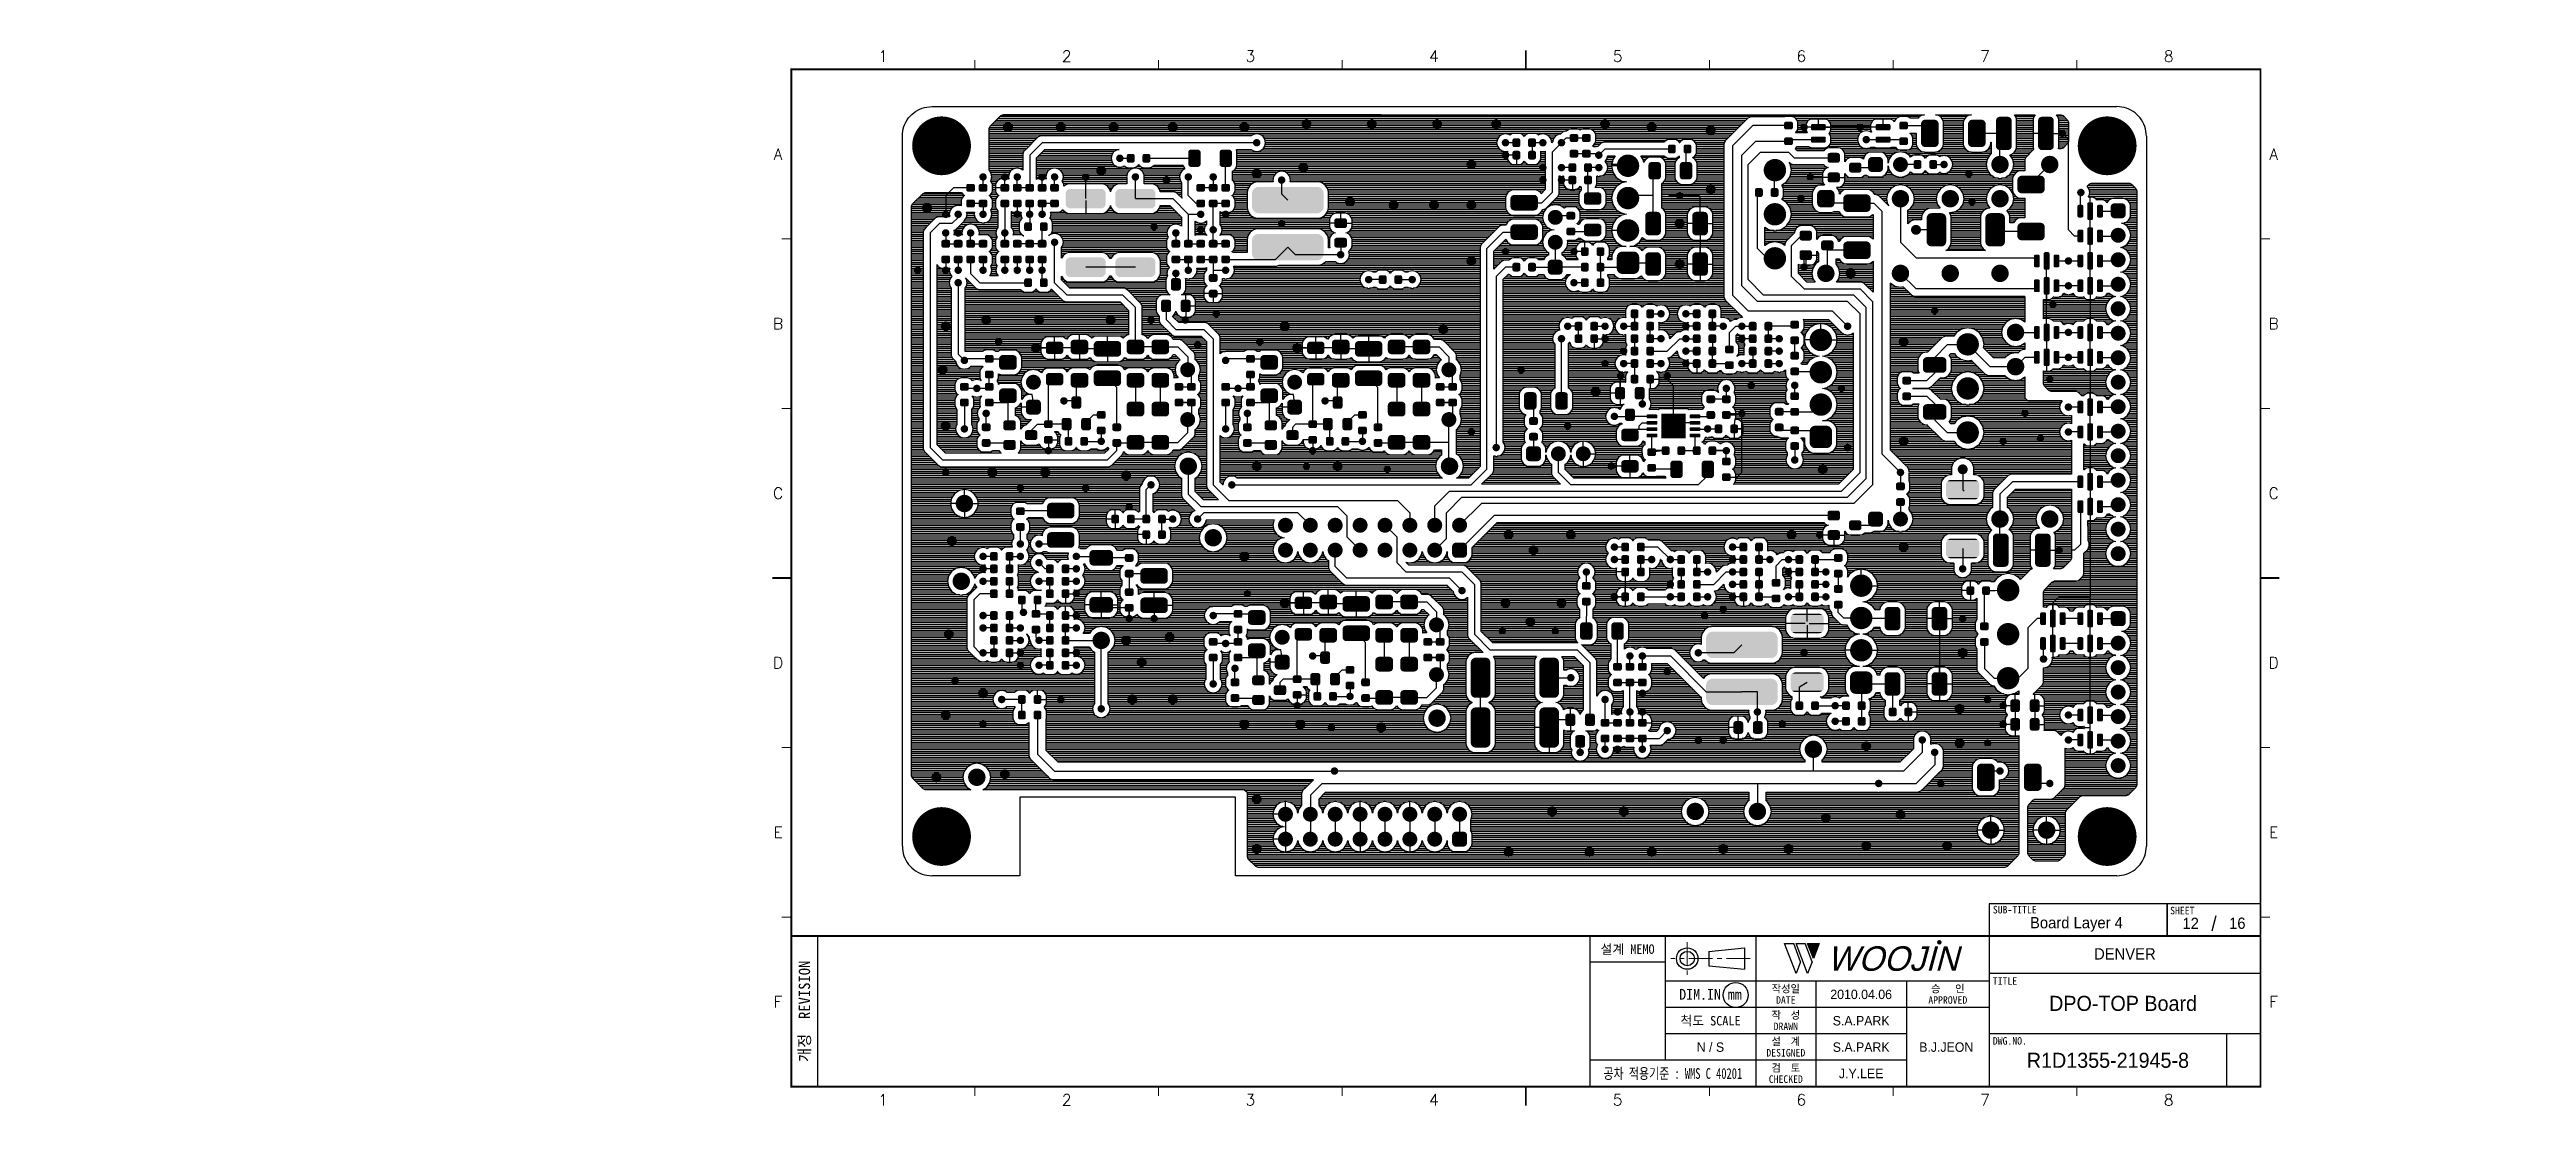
# Model space of a CAD drawing. Extents: x 295 to 953, y 10 to 290.
import ezdxf
from ezdxf.enums import TextEntityAlignment as Align

# ---------------------------------------------------------------- set-up
doc = ezdxf.new("R2010")
doc.units = 0
doc.header["$LTSCALE"] = 5
doc.header["$MEASUREMENT"] = 0
doc.linetypes.add('CENTER', pattern=[2, 1.25, -0.25, 0.25, -0.25])
doc.layers.get('0').update_dxf_attribs({"linetype": 'CONTINUOUS', "lineweight": 25})
for name, color, linetype, lineweight in [('2', 2, 'CENTER', 13), ('4', 4, 'CONTINUOUS', 18), ('6', 6, 'CONTINUOUS', 13)]:
    doc.layers.add(name, color=color, linetype=linetype, lineweight=lineweight)
for name, color, linetype in [('DV-DPO-A6_BOT', 7, 'CONTINUOUS'), ('SHEET', 3, 'CONTINUOUS'), ('문자', 4, 'CONTINUOUS'), ('테두리', 3, 'CONTINUOUS')]:
    doc.layers.add(name, color=color, linetype=linetype)
doc.styles.add('MARK', font='ARLRDBD.TTF')
doc.styles.get("Standard").update_dxf_attribs({"font": 'simplex.shx'})
doc.styles.add('굴림', font='')
doc.styles.add('굴림체', font='')
doc.styles.get('굴림').set_extended_font_data('Gulim')
doc.styles.get('굴림체').set_extended_font_data('GulimChe')

msp = doc.modelspace()

# ---------------------------------------------------------------- texts
at = {"color": 4, "style": '굴림'}
for s, p in [('2010.04.06', (775.98, 39.5)), ('S.A.PARK', (775.98, 32.5)), ('S.A.PARK', (775.98, 25.5)), ('B.J.JEON', (798.57, 25.5)), ('J.Y.LEE', (775.98, 18.5))]:
    msp.add_text(s, height=2.5, dxfattribs=at).set_placement(p, align=Align.MIDDLE_CENTER)
at = {"layer": '4', "style": '굴림'}
for s, p in [('Board Layer 4', (833.13, 58.53)), ('12', (863.44, 58.33)), ('16', (875.83, 58.38)), ('DENVER', (845.98, 50.24))]:
    msp.add_text(s, height=3, dxfattribs=at).set_placement(p, align=Align.MIDDLE_CENTER)
at = {"layer": '6', "char_height": 3.5278, "width": 39.2183, "attachment_point": 4}
for insert in [(295.11, 181.28), (295.11, 173.63)]:
    msp.add_mtext('{\\f굴림|b0|i0|c129;\\C7;', dxfattribs=dict(at, insert=insert))
at = {"layer": '6', "color": 4, "char_height": 3, "attachment_point": 4, "style": '굴림체'}
for insert, width in [((905.28, 137.42), 36.962), ((952.58, 106.26), 52.2944), ((952.58, 102.14), 52.2944), ((573.67, 73.54), 36.962)]:
    msp.add_mtext('{\\f굴림|b0|i0|c129;\\C7;', dxfattribs=dict(at, insert=insert, width=width))
at = {"layer": '문자', "style": '굴림'}
for s, height, p in [('DPO-TOP Board', 4, (845.5, 37.11)), ('N / S', 2.5, (735.98, 25.5)), ('R1D1355-21945-8', 4, (841.48, 22))]:
    msp.add_text(s, height=height, dxfattribs=at).set_placement(p, align=Align.MIDDLE_CENTER)

# ---------------------------------------------------------------- blocks, each defined once
blk = doc.blocks.new('B')
at = {"layer": '문자'}
blk.add_hatch(color=256, dxfattribs=at).paths.add_polyline_path([(13.79, 10), (15.31, 6), (16.84, 10)])
at = {"color": 4, "const_width": 0.6}
blk.add_lwpolyline([(48.46, 10.32, 1), (49.06, 10.32, 1)], format="xyb", close=True, dxfattribs=at)
at = {"layer": '문자'}
for p, q in [((10.73, 2), (7.68, 10)), ((7.68, 10), (10.09, 10)), ((11.94, 5.16), (10.09, 10)), ((10.73, 10), (13.15, 10)), ((13.79, 2), (10.73, 10)), ((14.99, 5.16), (13.15, 10)), ((13.79, 10), (16.84, 10)), ((15.31, 6), (13.79, 10)), ((16.84, 10), (15.31, 6)), ((11.94, 5.16), (10.73, 2)), ((14.99, 5.16), (13.79, 2))]:
    blk.add_line(p, q, dxfattribs=at)
at = {"layer": '문자', "style": 'MARK', "oblique": 15}
blk.add_text('WOOJIN', height=6.5, dxfattribs=at).set_placement((36.4, 6), align=Align.MIDDLE_CENTER)
blk = doc.blocks.new('C')
blk.add_line((15, 285), (15, 285))
at = {"layer": '2'}
for p, q in [((252.83, 53.35), (252.83, 44.65)), ((269.53, 49), (248.48, 49))]:
    blk.add_line(p, q, dxfattribs=at)
at = {"layer": 'SHEET'}
for p, q in [((393.14, 60.3), (392.07, 56.28)), ((22, 55), (22, 15)), ((227, 55), (227, 15)), ((247, 55), (247, 22)), ((271, 55), (271, 15)), ((271, 55), (271, 15)), ((333, 55), (333, 15)), ((247, 48), (227, 48)), ((333, 43), (247, 43)), ((287, 43), (287, 15)), ((311, 43), (311, 15)), ((405, 45), (333, 45)), ((333, 36), (247, 36)), ((311, 29), (247, 29)), ((405, 29), (333, 29)), ((396, 29), (396, 15)), ((311, 22), (227, 22))]:
    blk.add_line(p, q, dxfattribs=at)
at = {"layer": 'SHEET', "color": 4}
for p, q in [((258.53, 50.9), (268.03, 51.85)), ((258.53, 50.9), (258.53, 47.1)), ((258.53, 47.1), (268.03, 46.15)), ((268.03, 51.85), (268.03, 46.15))]:
    blk.add_line(p, q, dxfattribs=at)
at = {"layer": 'SHEET'}
for points in [[(333, 55), (380.19, 55), (380.19, 63.49), (333, 63.49)], [(380.19, 55), (405, 55), (405, 63.49), (380.19, 63.49)]]:
    blk.add_lwpolyline(points, close=True, dxfattribs=at)
at = {"layer": 'SHEET', "color": 4}
for radius in [2.85, 1.9]:
    blk.add_circle((252.83, 49), radius, dxfattribs=at)
at = {"layer": 'SHEET'}
blk.add_circle((265.7, 39.32), 3.32, dxfattribs=at)
at = {"layer": '테두리'}
blk.add_line((405, 285), (405, 15), dxfattribs=at)
for points, const_width in [([(210, 290), (210, 285)], 0.5), ([(15, 285), (15, 15), (405, 15), (405, 285), (15, 285)], 0.5), ([(63.75, 287.5), (63.75, 285)], 0.3), ([(112.5, 287.5), (112.5, 285)], 0.3), ([(161.25, 287.5), (161.25, 285)], 0.3), ([(258.75, 287.5), (258.75, 285)], 0.3), ([(307.5, 287.5), (307.5, 285)], 0.3), ([(356.25, 287.5), (356.25, 285)], 0.3), ([(12.5, 240), (15, 240)], 0.3), ([(407.5, 240), (405, 240)], 0.3), ([(12.5, 195), (15, 195)], 0.3), ([(407.5, 195), (405, 195)], 0.3), ([(10, 150), (15, 150)], 0.5), ([(410, 150), (405, 150)], 0.5), ([(12.5, 105), (15, 105)], 0.3), ([(407.5, 105), (405, 105)], 0.3), ([(12.5, 60), (15, 60)], 0.3), ([(407.5, 60), (405, 60)], 0.3), ([(15, 55), (405, 55)], 0.5), ([(63.75, 12.5), (63.75, 15)], 0.3), ([(112.5, 12.5), (112.5, 15)], 0.3), ([(161.25, 12.5), (161.25, 15)], 0.3), ([(210, 10), (210, 15)], 0.5), ([(258.75, 12.5), (258.75, 15)], 0.3), ([(307.5, 12.5), (307.5, 15)], 0.3), ([(356.25, 12.5), (356.25, 15)], 0.3)]:
    blk.add_lwpolyline(points, dxfattribs=dict(at, const_width=const_width))
blk.add_blockref('B', (271, 43))
at = {"layer": '문자'}
for s, p in [('1', (39.38, 288.5)), ('2', (88.12, 288.5)), ('3', (136.88, 288.5)), ('4', (185.62, 288.5)), ('5', (234.38, 288.5)), ('6', (283.12, 288.5)), ('7', (331.88, 288.5)), ('8', (380.62, 288.5)), ('A', (11.5, 262.5)), ('A', (408.5, 262.5)), ('B', (11.5, 217.5)), ('B', (408.5, 217.5)), ('C', (11.5, 172.5)), ('C', (408.5, 172.5)), ('D', (11.5, 127.5)), ('D', (408.5, 127.5)), ('E', (11.5, 82.5)), ('E', (408.5, 82.5)), ('F', (11.5, 37.5)), ('F', (408.5, 37.5)), ('1', (39.38, 11.5)), ('2', (88.12, 11.5)), ('3', (136.88, 11.5)), ('4', (185.62, 11.5)), ('5', (234.38, 11.5)), ('6', (283.12, 11.5)), ('7', (331.88, 11.5)), ('8', (380.62, 11.5))]:
    blk.add_text(s, height=3, dxfattribs=at).set_placement(p, align=Align.MIDDLE)
at = {"layer": '문자', "style": '굴림체'}
for s, height, p in [('SUB-TITLE', 2, (339.77, 61.98)), ('SHEET', 2, (384.24, 61.74)), ('설계 MEMO', 2.5, (237, 51.5)), ('DIM.IN mm', 2.85, (259, 39.5)), ('작성일', 2, (279, 41)), ('승   인', 2, (322, 41)), ('척도 SCALE', 2.5, (259, 32.5)), ('작  성', 2, (279, 34)), ('DATE', 2, (279, 38)), ('APPROVED', 2, (322, 38)), ('설  계', 2, (279, 27)), ('DRAWN', 2, (279, 31)), ('DESIGNED', 2, (279, 24)), ('검  토', 2, (279, 20)), ('CHECKED', 2, (279, 17))]:
    blk.add_text(s, height=height, dxfattribs=at).set_placement(p, align=Align.MIDDLE_CENTER)
blk.add_text('개정  REVISION', height=3, rotation=90, dxfattribs=at).set_placement((18.5, 35), align=Align.MIDDLE_CENTER)
for s, p in [('TITLE', (333.95, 42.05)), ('DWG.NO.', (333.95, 26.15))]:
    blk.add_text(s, height=2, dxfattribs=at).set_placement(p)
at = {"layer": '문자', "style": '굴림체', "width": 0.75}
blk.add_text('공차 적용기준 : WMS C 40201', height=2.85, dxfattribs=at).set_placement((249, 18.5), align=Align.MIDDLE_CENTER)

# ---------------------------------------------------------------- linework, layer by layer
msp.add_line((491.98, 15), (491.98, 15))
msp.add_line((491.98, 15), (491.98, 15))
for points, const_width in [([(535.78, 264.7, -1), (527.98, 264.7, -1)], 7.8), ([(550.16, 269.65, -1), (548.84, 269.65, -1)], 1.32), ([(564.19, 269.65, -1), (562.87, 269.65, -1)], 1.32), ([(578.23, 269.65, -1), (576.9, 269.65, -1)], 1.32), ([(593.91, 269.65, -1), (592.59, 269.65, -1)], 1.32), ([(612.9, 269.65, -1), (611.58, 269.65, -1)], 1.32), ([(629.41, 270.47, -1), (628.09, 270.47, -1)], 1.32), ([(646.74, 270.47, -1), (645.42, 270.47, -1)], 1.32), ([(664.08, 270.47, -1), (662.76, 270.47, -1)], 1.32), ([(679.76, 270.47, -1), (678.44, 270.47, -1)], 1.32), ([(708.65, 270.47, -1), (707.33, 270.47, -1)], 1.32), ([(721.04, 269.65, -1), (719.72, 269.65, -1)], 1.32), ([(736.72, 268.82, -1), (735.4, 268.82, -1)], 1.32), ([(761.32, 269.65, -1), (760.33, 269.65, -1)], 0.991), ([(776.18, 269.65, -1), (775.19, 269.65, -1)], 0.991), ([(845.18, 264.7, -1), (837.38, 264.7, -1)], 7.8), ([(616.03, 265.52, -1), (615.04, 265.52, -1)], 0.991), ([(682.07, 265.52, -1), (681.08, 265.52, -1)], 0.991), ([(682.07, 262.22, -1), (681.08, 262.22, -1)], 0.991), ([(691.98, 265.52, -1), (690.99, 265.52, -1)], 0.991), ([(696.93, 265.52, -1), (695.94, 265.52, -1)], 0.991), ([(706.84, 262.22, -1), (705.85, 262.22, -1)], 0.991), ([(777.83, 266.35, -1), (776.84, 266.35, -1)], 0.991), ([(829.84, 268, -1), (828.85, 268, -1)], 0.991), ([(543.39, 256.44, -1), (542.4, 256.44, -1)], 0.991), ([(549.17, 256.44, -1), (548.18, 256.44, -1)], 0.991), ([(552.47, 256.44, -1), (551.48, 256.44, -1)], 0.991), ([(559.07, 256.44, -1), (558.08, 256.44, -1)], 0.991), ([(562.38, 256.44, -1), (561.39, 256.44, -1)], 0.991), ([(570.63, 256.44, -1), (569.64, 256.44, -1)], 0.991), ([(574.92, 258.09, -1), (573.6, 258.09, -1)], 1.32), ([(579.71, 261.39, -1), (578.72, 261.39, -1)], 0.991), ([(583.84, 256.44, -1), (582.85, 256.44, -1)], 0.991), ([(592.09, 255.61, -1), (591.1, 255.61, -1)], 0.991), ([(597.87, 256.44, -1), (596.88, 256.44, -1)], 0.991), ([(604.48, 256.44, -1), (603.49, 256.44, -1)], 0.991), ([(616.2, 257.27, -1), (614.88, 257.27, -1)], 1.32), ([(622.64, 255.61, -1), (621.65, 255.61, -1)], 0.991), ([(628.58, 258.92, -1), (627.26, 258.92, -1)], 1.32), ([(673.16, 259.74, -1), (671.84, 259.74, -1)], 1.32), ([(691.98, 258.92, -1), (690.99, 258.92, -1)], 0.991), ([(691.98, 255.61, -1), (690.99, 255.61, -1)], 0.991), ([(696.93, 258.92, -1), (695.94, 258.92, -1)], 0.991), ([(696.93, 255.61, -1), (695.94, 255.61, -1)], 0.991), ([(706.84, 258.92, -1), (705.85, 258.92, -1)], 0.991), ([(715.58, 259.41, -1), (712.6, 259.41, -1)], 2.97), ([(754.57, 258.24, -1), (751.6, 258.24, -1)], 2.97), ([(762.97, 256.44, -1), (761.98, 256.44, -1)], 0.991), ([(787.41, 259.74, -1), (785.43, 259.74, -1)], 1.98), ([(798.47, 259.74, -1), (797.48, 259.74, -1)], 0.991), ([(805.07, 257.27, -1), (804.08, 257.27, -1)], 0.991), ([(813.99, 259.74, -1), (811.68, 259.74, -1)], 2.31), ([(827.2, 259.74, -1), (824.89, 259.74, -1)], 2.31), ([(640.96, 249.84, -1), (639.64, 249.84, -1)], 1.32), ([(652.52, 249.01, -1), (651.2, 249.01, -1)], 1.32), ([(663.25, 249.01, -1), (661.93, 249.01, -1)], 1.32), ([(673.16, 249.01, -1), (671.84, 249.01, -1)], 1.32), ([(715.58, 250.83, -1), (712.6, 250.83, -1)], 2.97), ([(728.3, 251.49, -1), (727.31, 251.49, -1)], 0.991), ([(736.72, 253.14, -1), (735.4, 253.14, -1)], 1.32), ([(760.5, 250.66, -1), (759.51, 250.66, -1)], 0.991), ([(787.57, 250.66, -1), (785.26, 250.66, -1)], 2.31), ([(800.78, 250.66, -1), (798.47, 250.66, -1)], 2.31), ([(805.9, 249.84, -1), (804.91, 249.84, -1)], 0.991), ([(813.99, 250.66, -1), (811.68, 250.66, -1)], 2.31), ([(834.79, 252.31, -1), (833.8, 252.31, -1)], 0.991), ([(528.7, 248.19, -1), (527.37, 248.19, -1)], 1.32), ([(533.48, 246.53, -1), (532.49, 246.53, -1)], 0.991), ([(536.79, 246.53, -1), (535.8, 246.53, -1)], 0.991), ([(543.39, 246.53, -1), (542.4, 246.53, -1)], 0.991), ([(552.47, 246.53, -1), (551.48, 246.53, -1)], 0.991), ([(555.77, 246.53, -1), (554.78, 246.53, -1)], 0.991), ([(559.07, 246.53, -1), (558.08, 246.53, -1)], 0.991), ([(588.79, 243.23, -1), (587.8, 243.23, -1)], 0.991), ([(601.17, 246.53, -1), (600.18, 246.53, -1)], 0.991), ([(601.17, 242.41, -1), (600.18, 242.41, -1)], 0.991), ([(604.48, 242.41, -1), (603.49, 242.41, -1)], 0.991), ([(607.78, 246.53, -1), (606.79, 246.53, -1)], 0.991), ([(622.64, 244.06, -1), (621.65, 244.06, -1)], 0.991), ([(695.78, 245.71, -1), (693.8, 245.71, -1)], 1.98), ([(715.58, 242.25, -1), (712.6, 242.25, -1)], 2.97), ([(728.47, 244.06, -1), (727.15, 244.06, -1)], 1.32), ([(754.57, 246.53, -1), (751.6, 246.53, -1)], 2.97), ([(791.2, 242.41, -1), (789.88, 242.41, -1)], 1.32), ([(533.48, 241.58, -1), (532.49, 241.58, -1)], 0.991), ([(536.79, 241.58, -1), (535.8, 241.58, -1)], 0.991), ([(540.09, 241.58, -1), (539.1, 241.58, -1)], 0.991), ([(549.17, 241.58, -1), (548.18, 241.58, -1)], 0.991), ([(562.38, 239.1, -1), (561.39, 239.1, -1)], 0.991), ([(594.57, 241.58, -1), (593.58, 241.58, -1)], 0.991), ([(638.32, 235.8, -1), (637.33, 235.8, -1)], 0.991), ([(682.07, 236.63, -1), (681.08, 236.63, -1)], 0.991), ([(695.78, 239.1, -1), (693.8, 239.1, -1)], 1.98), ([(700.23, 236.63, -1), (699.24, 236.63, -1)], 0.991), ([(754.57, 234.84, -1), (751.6, 234.84, -1)], 2.97), ([(845.19, 240.96, -1), (843.21, 240.96, -1)], 1.98), ([(526.05, 231.68, -1), (525.06, 231.68, -1)], 0.991), ([(533.48, 231.68, -1), (532.49, 231.68, -1)], 0.991), ([(536.79, 231.68, -1), (535.8, 231.68, -1)], 0.991), ([(543.39, 231.68, -1), (542.4, 231.68, -1)], 0.991), ([(549.17, 231.68, -1), (548.18, 231.68, -1)], 0.991), ([(552.47, 231.68, -1), (551.48, 231.68, -1)], 0.991), ([(555.77, 231.68, -1), (554.78, 231.68, -1)], 0.991), ([(559.07, 231.68, -1), (558.08, 231.68, -1)], 0.991), ([(594.57, 230.85, -1), (593.58, 230.85, -1)], 0.991), ([(597.87, 231.68, -1), (596.88, 231.68, -1)], 0.991), ([(607.78, 231.68, -1), (606.79, 231.68, -1)], 0.991), ([(645.75, 229.2, -1), (644.76, 229.2, -1)], 0.991), ([(657.31, 229.2, -1), (656.32, 229.2, -1)], 0.991), ([(673.16, 234.15, -1), (671.84, 234.15, -1)], 1.32), ([(728.47, 233.33, -1), (727.15, 233.33, -1)], 1.32), ([(761.32, 232.5, -1), (760.33, 232.5, -1)], 0.991), ([(767.76, 230.85, -1), (765.45, 230.85, -1)], 2.31), ([(773.87, 230.85, -1), (772.55, 230.85, -1)], 1.32), ([(787.57, 230.85, -1), (785.26, 230.85, -1)], 2.31), ([(800.78, 230.85, -1), (798.47, 230.85, -1)], 2.31), ([(813.99, 230.85, -1), (811.68, 230.85, -1)], 2.31), ([(831.49, 234.15, -1), (830.5, 234.15, -1)], 0.991), ([(845.19, 234.46, -1), (843.21, 234.46, -1)], 1.98), ([(536.79, 228.37, -1), (535.8, 228.37, -1)], 0.991), ([(700.23, 228.37, -1), (699.24, 228.37, -1)], 0.991), ([(827.36, 222.59, -1), (826.37, 222.59, -1)], 0.991), ([(831.49, 227.55, -1), (830.5, 227.55, -1)], 0.991), ([(845.19, 227.96, -1), (843.21, 227.96, -1)], 1.98), ([(533.65, 216.82, -1), (532.33, 216.82, -1)], 1.32), ([(544.38, 218.47, -1), (543.06, 218.47, -1)], 1.32), ([(558.41, 218.47, -1), (557.09, 218.47, -1)], 1.32), ([(577.4, 218.47, -1), (576.08, 218.47, -1)], 1.32), ([(587.97, 218.47, -1), (586.98, 218.47, -1)], 0.991), ([(597.05, 218.47, -1), (596.06, 218.47, -1)], 0.991), ([(605.3, 220.12, -1), (604.31, 220.12, -1)], 0.991), ([(623.63, 216.82, -1), (622.31, 216.82, -1)], 1.32), ([(665.73, 215.99, -1), (664.41, 215.99, -1)], 1.32), ([(698.58, 216.82, -1), (697.59, 216.82, -1)], 0.991), ([(708.49, 216.82, -1), (707.5, 216.82, -1)], 0.991), ([(713.44, 216.82, -1), (712.45, 216.82, -1)], 0.991), ([(723.35, 220.12, -1), (722.36, 220.12, -1)], 0.991), ([(729.95, 220.12, -1), (728.96, 220.12, -1)], 0.991), ([(729.95, 216.82, -1), (728.96, 216.82, -1)], 0.991), ([(739.86, 216.82, -1), (738.87, 216.82, -1)], 0.991), ([(744.81, 216.82, -1), (743.82, 216.82, -1)], 0.991), ([(772.88, 216.82, -1), (771.89, 216.82, -1)], 0.991), ([(795.99, 220.94, -1), (795, 220.94, -1)], 0.991), ([(818.12, 215.17, -1), (815.8, 215.17, -1)], 2.31), ([(845.19, 221.46, -1), (843.21, 221.46, -1)], 1.98), ([(547.52, 212.69, -1), (546.53, 212.69, -1)], 0.991), ([(557.59, 211.04, -1), (556.27, 211.04, -1)], 1.32), ([(600.35, 211.86, -1), (599.36, 211.86, -1)], 0.991), ([(616.86, 212.69, -1), (615.87, 212.69, -1)], 0.991), ([(626.93, 211.04, -1), (625.61, 211.04, -1)], 1.32), ([(631.72, 211.07, -1), (630.73, 211.07, -1)], 0.991), ([(696.93, 213.51, -1), (695.94, 213.51, -1)], 0.991), ([(708.49, 213.51, -1), (707.5, 213.51, -1)], 0.991), ([(713.44, 210.21, -1), (712.45, 210.21, -1)], 0.991), ([(723.35, 213.51, -1), (722.36, 213.51, -1)], 0.991), ([(729.95, 213.51, -1), (728.96, 213.51, -1)], 0.991), ([(729.95, 210.21, -1), (728.96, 210.21, -1)], 0.991), ([(744.81, 213.51, -1), (743.82, 213.51, -1)], 0.991), ([(754.72, 213.51, -1), (753.73, 213.51, -1)], 0.991), ([(754.72, 210.21, -1), (753.73, 210.21, -1)], 0.991), ([(766.76, 213.18, -1), (763.78, 213.18, -1)], 2.97), ([(787.9, 212.69, -1), (786.58, 212.69, -1)], 1.32), ([(805.75, 212.01, -1), (802.78, 212.01, -1)], 2.97), ([(831.49, 215.17, -1), (830.5, 215.17, -1)], 0.991), ([(845.19, 214.96, -1), (843.21, 214.96, -1)], 1.98), ([(845.19, 208.46, -1), (843.21, 208.46, -1)], 1.98), ([(532.82, 205.26, -1), (531.5, 205.26, -1)], 1.32), ([(538.44, 207.74, -1), (537.45, 207.74, -1)], 0.991), ([(557.26, 201.96, -1), (555.28, 201.96, -1)], 1.98), ([(598.2, 205.26, -1), (596.22, 205.26, -1)], 1.98), ([(607.78, 207.74, -1), (606.79, 207.74, -1)], 0.991), ([(626.6, 201.96, -1), (624.62, 201.96, -1)], 1.98), ([(667.54, 205.26, -1), (665.56, 205.26, -1)], 1.98), ([(686.2, 205.26, -1), (685.21, 205.26, -1)], 0.991), ([(708.49, 206.91, -1), (707.5, 206.91, -1)], 0.991), ([(712.62, 203.61, -1), (711.63, 203.61, -1)], 0.991), ([(713.44, 206.91, -1), (712.45, 206.91, -1)], 0.991), ([(723.35, 206.91, -1), (722.36, 206.91, -1)], 0.991), ([(725, 203.61, -1), (724.01, 203.61, -1)], 0.991), ([(729.95, 206.91, -1), (728.96, 206.91, -1)], 0.991), ([(744.81, 206.91, -1), (743.82, 206.91, -1)], 0.991), ([(754.72, 206.91, -1), (753.73, 206.91, -1)], 0.991), ([(766.76, 204.6, -1), (763.78, 204.6, -1)], 2.97), ([(818.12, 206.08, -1), (815.8, 206.08, -1)], 2.31), ([(831.49, 208.56, -1), (830.5, 208.56, -1)], 0.991), ([(845.19, 201.96, -1), (843.21, 201.96, -1)], 1.98), ([(541.74, 200.31, -1), (540.75, 200.31, -1)], 0.991), ([(564.85, 197, -1), (563.86, 197, -1)], 0.991), ([(611.08, 200.31, -1), (610.09, 200.31, -1)], 0.991), ([(631.55, 202.75, -1), (630.89, 202.75, -1)], 0.66), ([(634.19, 197, -1), (633.2, 197, -1)], 0.991), ([(696.72, 197, -1), (696.22, 197, -1)], 0.495), ([(706.18, 199.48, -1), (704.86, 199.48, -1)], 1.32), ([(740.68, 200.31, -1), (739.69, 200.31, -1)], 0.991), ([(747.29, 201.13, -1), (746.3, 201.13, -1)], 0.991), ([(758.85, 201.13, -1), (757.85, 201.13, -1)], 0.991), ([(766.76, 196.02, -1), (763.78, 196.02, -1)], 2.97), ([(771.23, 200.31, -1), (770.24, 200.31, -1)], 0.991), ([(805.75, 200.31, -1), (802.78, 200.31, -1)], 2.97), ([(826.54, 202.78, -1), (825.55, 202.78, -1)], 0.991), ([(845.19, 195.46, -1), (843.21, 195.46, -1)], 1.98), ([(533.65, 190.4, -1), (532.33, 190.4, -1)], 1.32), ([(544.22, 193.7, -1), (543.22, 193.7, -1)], 0.991), ([(598.2, 192.05, -1), (596.22, 192.05, -1)], 1.98), ([(613.56, 193.7, -1), (612.57, 193.7, -1)], 0.991), ([(667.54, 192.05, -1), (665.56, 192.05, -1)], 1.98), ([(698.58, 190.4, -1), (697.59, 190.4, -1)], 0.991), ([(710.97, 192.88, -1), (709.98, 192.88, -1)], 0.991), ([(718.4, 196.18, -1), (717.41, 196.18, -1)], 0.991), ([(744.81, 193.7, -1), (743.82, 193.7, -1)], 0.991), ([(805.75, 188.61, -1), (802.78, 188.61, -1)], 2.97), ([(819.93, 193.7, -1), (818.94, 193.7, -1)], 0.991), ([(831.49, 195.35, -1), (830.5, 195.35, -1)], 0.991), ([(845.19, 188.96, -1), (843.21, 188.96, -1)], 1.98), ([(538.44, 189.57, -1), (537.45, 189.57, -1)], 0.991), ([(560.73, 183.8, -1), (559.73, 183.8, -1)], 0.991), ([(574.76, 186.27, -1), (573.77, 186.27, -1)], 0.991), ([(607.78, 189.57, -1), (606.79, 189.57, -1)], 0.991), ([(630.89, 183.8, -1), (629.9, 183.8, -1)], 0.991), ([(644.1, 186.27, -1), (643.11, 186.27, -1)], 0.991), ([(672.99, 188.75, -1), (672, 188.75, -1)], 0.991), ([(679.6, 184.62, -1), (678.61, 184.62, -1)], 0.991), ([(696.6, 182.97, -1), (694.62, 182.97, -1)], 1.98), ([(703.21, 182.97, -1), (701.23, 182.97, -1)], 1.98), ([(735.73, 189.57, -1), (734.74, 189.57, -1)], 0.991), ([(740.68, 183.8, -1), (739.69, 183.8, -1)], 0.991), ([(772.88, 184.62, -1), (771.89, 184.62, -1)], 0.991), ([(787.9, 186.27, -1), (786.58, 186.27, -1)], 1.32), ([(814.15, 186.27, -1), (813.16, 186.27, -1)], 0.991), ([(824.06, 187.1, -1), (823.07, 187.1, -1)], 0.991), ([(831.49, 188.75, -1), (830.5, 188.75, -1)], 0.991), ([(845.19, 182.46, -1), (843.21, 182.46, -1)], 1.98), ([(533.48, 178.02, -1), (532.49, 178.02, -1)], 0.991), ([(546.03, 178.02, -1), (544.71, 178.02, -1)], 1.32), ([(560.06, 178.02, -1), (558.74, 178.02, -1)], 1.32), ([(581.53, 177.19, -1), (580.21, 177.19, -1)], 1.32), ([(598.53, 179.67, -1), (596.22, 179.67, -1)], 2.31), ([(616.2, 179.67, -1), (614.88, 179.67, -1)], 1.32), ([(629.24, 179.67, -1), (628.25, 179.67, -1)], 0.991), ([(637.66, 179.67, -1), (636.34, 179.67, -1)], 1.32), ([(650.7, 178.84, -1), (649.71, 178.84, -1)], 0.991), ([(667.88, 179.67, -1), (665.56, 179.67, -1)], 2.31), ([(710.14, 179.67, -1), (709.15, 179.67, -1)], 0.991), ([(727.2, 178.84, -1), (726.71, 178.84, -1)], 0.495), ([(758.85, 181.32, -1), (757.85, 181.32, -1)], 0.991), ([(766.44, 178.84, -1), (765.12, 178.84, -1)], 1.32), ([(786.91, 178.02, -1), (785.92, 178.02, -1)], 0.991), ([(803.59, 178.84, -1), (802.27, 178.84, -1)], 1.32), ([(845.19, 175.96, -1), (843.21, 175.96, -1)], 1.98), ([(844.7, 182.46, -1), (843.71, 182.46, -1)], 0.991), ([(539.1, 169.76, -1), (536.79, 169.76, -1)], 2.31), ([(553.3, 173.89, -1), (552.31, 173.89, -1)], 0.991), ([(570.63, 173.89, -1), (569.64, 173.89, -1)], 0.991), ([(587.97, 174.72, -1), (586.98, 174.72, -1)], 0.991), ([(609.43, 174.72, -1), (608.44, 174.72, -1)], 0.991), ([(845.19, 169.46, -1), (843.21, 169.46, -1)], 1.98), ([(582.19, 168.94, -1), (581.2, 168.94, -1)], 0.991), ([(593.75, 165.64, -1), (592.75, 165.64, -1)], 0.991), ([(600.35, 165.64, -1), (599.36, 165.64, -1)], 0.991), ([(624.16, 164, -1), (622.18, 164, -1)], 1.98), ([(630.76, 164, -1), (628.78, 164, -1)], 1.98), ([(637.36, 164, -1), (635.38, 164, -1)], 1.98), ([(643.97, 164, -1), (641.99, 164, -1)], 1.98), ([(650.57, 164, -1), (648.59, 164, -1)], 1.98), ([(657.18, 164, -1), (655.2, 164, -1)], 1.98), ([(663.78, 164, -1), (661.8, 164, -1)], 1.98), ([(670.38, 164, -1), (668.4, 164, -1)], 1.98), ([(787.41, 165.64, -1), (785.43, 165.64, -1)], 1.98), ([(813.99, 165.64, -1), (811.68, 165.64, -1)], 2.31), ([(827.2, 165.64, -1), (824.89, 165.64, -1)], 2.31), ([(845.19, 162.96, -1), (843.21, 162.96, -1)], 1.98), ([(535.3, 159.86, -1), (533.98, 159.86, -1)], 1.32), ([(553.3, 159.03, -1), (552.31, 159.03, -1)], 0.991), ([(558.25, 159.03, -1), (557.26, 159.03, -1)], 0.991), ([(605.14, 160.68, -1), (602.83, 160.68, -1)], 2.31), ([(624.16, 157.39, -1), (622.18, 157.39, -1)], 1.98), ([(630.76, 157.39, -1), (628.78, 157.39, -1)], 1.98), ([(637.36, 157.39, -1), (635.38, 157.39, -1)], 1.98), ([(643.97, 157.39, -1), (641.99, 157.39, -1)], 1.98), ([(650.57, 157.39, -1), (648.59, 157.39, -1)], 1.98), ([(657.18, 157.39, -1), (655.2, 157.39, -1)], 1.98), ([(663.78, 157.39, -1), (661.8, 157.39, -1)], 1.98), ([(683.06, 161.51, -1), (681.74, 161.51, -1)], 1.32), ([(689.67, 157.38, -1), (688.35, 157.38, -1)], 1.32), ([(699.57, 161.51, -1), (698.25, 161.51, -1)], 1.32), ([(710.97, 158.21, -1), (709.98, 158.21, -1)], 0.991), ([(742.34, 158.21, -1), (741.34, 158.21, -1)], 0.991), ([(758.18, 161.51, -1), (756.86, 161.51, -1)], 1.32), ([(765.45, 161.51, -1), (764.46, 161.51, -1)], 0.991), ([(787.9, 158.21, -1), (786.58, 158.21, -1)], 1.32), ([(829.01, 157.38, -1), (828.02, 157.38, -1)], 0.991), ([(845.19, 156.46, -1), (843.21, 156.46, -1)], 1.98), ([(538.27, 149.13, -1), (535.96, 149.13, -1)], 2.31), ([(543.39, 155.73, -1), (542.4, 155.73, -1)], 0.991), ([(543.39, 152.43, -1), (542.4, 152.43, -1)], 0.991), ([(553.3, 155.73, -1), (552.31, 155.73, -1)], 0.991), ([(558.25, 154.08, -1), (557.26, 154.08, -1)], 0.991), ([(568.15, 155.73, -1), (567.16, 155.73, -1)], 0.991), ([(568.15, 152.43, -1), (567.16, 152.43, -1)], 0.991), ([(612.9, 155.73, -1), (611.58, 155.73, -1)], 1.32), ([(703.54, 151.6, -1), (702.55, 151.6, -1)], 0.991), ([(710.97, 154.9, -1), (709.98, 154.9, -1)], 0.991), ([(720.87, 154.9, -1), (719.88, 154.9, -1)], 0.991), ([(725.83, 154.9, -1), (724.83, 154.9, -1)], 0.991), ([(735.73, 151.6, -1), (734.74, 151.6, -1)], 0.991), ([(742.34, 154.9, -1), (741.34, 154.9, -1)], 0.991), ([(742.34, 151.6, -1), (741.34, 151.6, -1)], 0.991), ([(752.24, 154.9, -1), (751.25, 154.9, -1)], 0.991), ([(757.19, 154.9, -1), (756.2, 154.9, -1)], 0.991), ([(757.19, 151.6, -1), (756.2, 151.6, -1)], 0.991), ([(767.1, 151.6, -1), (766.11, 151.6, -1)], 0.991), ([(803.42, 152.43, -1), (802.43, 152.43, -1)], 0.991), ([(543.39, 149.13, -1), (542.4, 149.13, -1)], 0.991), ([(558.25, 149.13, -1), (557.26, 149.13, -1)], 0.991), ([(568.15, 149.13, -1), (567.16, 149.13, -1)], 0.991), ([(568.15, 145.82, -1), (567.16, 145.82, -1)], 0.991), ([(613.56, 145.82, -1), (612.57, 145.82, -1)], 0.991), ([(623.63, 143.35, -1), (622.31, 143.35, -1)], 1.32), ([(670.52, 146.65, -1), (669.53, 146.65, -1)], 0.991), ([(682.24, 143.35, -1), (680.92, 143.35, -1)], 1.32), ([(697.1, 143.35, -1), (695.78, 143.35, -1)], 1.32), ([(710.97, 145, -1), (709.98, 145, -1)], 0.991), ([(725.83, 148.3, -1), (724.83, 148.3, -1)], 0.991), ([(725.83, 145, -1), (724.83, 145, -1)], 0.991), ([(735.73, 145, -1), (734.74, 145, -1)], 0.991), ([(742.34, 148.3, -1), (741.34, 148.3, -1)], 0.991), ([(742.34, 145, -1), (741.34, 145, -1)], 0.991), ([(757.19, 145, -1), (756.2, 145, -1)], 0.991), ([(767.1, 148.3, -1), (766.11, 148.3, -1)], 0.991), ([(767.1, 145, -1), (766.11, 145, -1)], 0.991), ([(777.49, 147.96, -1), (774.52, 147.96, -1)], 2.97), ([(816.48, 146.79, -1), (813.51, 146.79, -1)], 2.97), ([(543.39, 140.04, -1), (542.4, 140.04, -1)], 0.991), ([(554.12, 140.87, -1), (553.13, 140.87, -1)], 0.991), ([(568.15, 140.04, -1), (567.16, 140.04, -1)], 0.991), ([(582.19, 139.22, -1), (581.2, 139.22, -1)], 0.991), ([(588.79, 139.22, -1), (587.8, 139.22, -1)], 0.991), ([(604.48, 140.04, -1), (603.49, 140.04, -1)], 0.991), ([(628.42, 143.38, -1), (627.43, 143.38, -1)], 0.991), ([(664.24, 137.57, -1), (662.26, 137.57, -1)], 1.98), ([(688.84, 138.39, -1), (687.52, 138.39, -1)], 1.32), ([(734.91, 140.04, -1), (733.92, 140.04, -1)], 0.991), ([(739.86, 141.7, -1), (738.87, 141.7, -1)], 0.991), ([(777.49, 139.38, -1), (774.52, 139.38, -1)], 2.97), ([(803.42, 139.22, -1), (802.43, 139.22, -1)], 0.991), ([(534.47, 135.09, -1), (533.15, 135.09, -1)], 1.32), ([(543.39, 136.74, -1), (542.4, 136.74, -1)], 0.991), ([(553.3, 136.74, -1), (552.31, 136.74, -1)], 0.991), ([(553.3, 133.44, -1), (552.31, 133.44, -1)], 0.991), ([(558.25, 133.44, -1), (557.26, 133.44, -1)], 0.991), ([(568.15, 136.74, -1), (567.16, 136.74, -1)], 0.991), ([(575.42, 133.44, -1), (573.11, 133.44, -1)], 2.31), ([(581.53, 133.44, -1), (580.21, 133.44, -1)], 1.32), ([(593.08, 134.27, -1), (591.76, 134.27, -1)], 1.32), ([(607.78, 132.62, -1), (606.79, 132.62, -1)], 0.991), ([(623.3, 134.27, -1), (621.32, 134.27, -1)], 1.98), ([(628.25, 135.06, -1), (627.59, 135.06, -1)], 0.66), ([(681.25, 135.92, -1), (680.26, 135.92, -1)], 0.991), ([(695.28, 135.92, -1), (694.29, 135.92, -1)], 0.991), ([(777.49, 130.81, -1), (774.52, 130.81, -1)], 2.97), ([(816.48, 135.09, -1), (813.51, 135.09, -1)], 2.97), ([(845.19, 132.72, -1), (843.21, 132.72, -1)], 1.98), ([(543.39, 130.14, -1), (542.4, 130.14, -1)], 0.991), ([(553.3, 130.14, -1), (552.31, 130.14, -1)], 0.991), ([(553.3, 126.84, -1), (552.31, 126.84, -1)], 0.991), ([(558.25, 126.84, -1), (557.26, 126.84, -1)], 0.991), ([(568.15, 130.14, -1), (567.16, 130.14, -1)], 0.991), ([(568.15, 126.84, -1), (567.16, 126.84, -1)], 0.991), ([(585.66, 127.66, -1), (584.33, 127.66, -1)], 1.32), ([(610.26, 126.01, -1), (609.26, 126.01, -1)], 0.991), ([(630.89, 129.31, -1), (629.9, 129.31, -1)], 0.991), ([(664.24, 124.36, -1), (662.26, 124.36, -1)], 1.98), ([(715.09, 129.31, -1), (714.1, 129.31, -1)], 0.991), ([(718.4, 129.31, -1), (717.41, 129.31, -1)], 0.991), ([(725, 125.19, -1), (724.01, 125.19, -1)], 0.991), ([(733.25, 130.14, -1), (732.26, 130.14, -1)], 0.991), ([(761.32, 130.14, -1), (760.33, 130.14, -1)], 0.991), ([(803.59, 130.14, -1), (802.27, 130.14, -1)], 1.32), ([(816.48, 123.4, -1), (813.51, 123.4, -1)], 2.97), ([(824.89, 128.49, -1), (823.89, 128.49, -1)], 0.991), ([(845.19, 126.22, -1), (843.21, 126.22, -1)], 1.98), ([(535.96, 122.71, -1), (534.97, 122.71, -1)], 0.991), ([(543.55, 119.41, -1), (542.23, 119.41, -1)], 1.32), ([(548.34, 117.76, -1), (547.35, 117.76, -1)], 0.991), ([(564.03, 117.76, -1), (563.04, 117.76, -1)], 0.991), ([(583.18, 117.76, -1), (581.86, 117.76, -1)], 1.32), ([(593.91, 117.76, -1), (592.59, 117.76, -1)], 1.32), ([(604.48, 121.88, -1), (603.49, 121.88, -1)], 0.991), ([(640.8, 118.58, -1), (639.81, 118.58, -1)], 0.991), ([(699.41, 123.53, -1), (698.42, 123.53, -1)], 0.991), ([(708.49, 117.76, -1), (707.5, 117.76, -1)], 0.991), ([(718.4, 119.41, -1), (717.41, 119.41, -1)], 0.991), ([(810.03, 117.76, -1), (809.04, 117.76, -1)], 0.991), ([(845.19, 119.72, -1), (843.21, 119.72, -1)], 1.98), ([(533.65, 113.63, -1), (532.33, 113.63, -1)], 1.32), ([(543.39, 111.15, -1), (542.4, 111.15, -1)], 0.991), ([(574.76, 115.28, -1), (573.77, 115.28, -1)], 0.991), ([(612.9, 111.15, -1), (611.58, 111.15, -1)], 1.32), ([(626.77, 116.11, -1), (625.77, 116.11, -1)], 0.991), ([(627.76, 111.15, -1), (626.43, 111.15, -1)], 1.32), ([(664.57, 112.8, -1), (662.26, 112.8, -1)], 2.31), ([(711.79, 114.45, -1), (710.8, 114.45, -1)], 0.991), ([(715.09, 114.45, -1), (714.1, 114.45, -1)], 0.991), ([(718.4, 114.45, -1), (717.41, 114.45, -1)], 0.991), ([(748.94, 114.45, -1), (747.95, 114.45, -1)], 0.991), ([(755.54, 111.15, -1), (754.55, 111.15, -1)], 0.991), ([(769.58, 116.11, -1), (768.59, 116.11, -1)], 0.991), ([(769.58, 111.98, -1), (768.59, 111.98, -1)], 0.991), ([(802.76, 115.28, -1), (801.44, 115.28, -1)], 1.32), ([(814.15, 116.11, -1), (813.16, 116.11, -1)], 0.991), ([(814.15, 111.15, -1), (813.16, 111.15, -1)], 0.991), ([(831.49, 113.63, -1), (830.5, 113.63, -1)], 0.991), ([(845.19, 113.22, -1), (843.21, 113.22, -1)], 1.98), ([(635.85, 110.33, -1), (634.86, 110.33, -1)], 0.991), ([(649.22, 110.33, -1), (647.9, 110.33, -1)], 1.32), ([(708.49, 104.55, -1), (707.5, 104.55, -1)], 0.991), ([(711.79, 104.55, -1), (710.8, 104.55, -1)], 0.991), ([(718.4, 104.55, -1), (717.41, 104.55, -1)], 0.991), ([(725, 109.5, -1), (724.01, 109.5, -1)], 0.991), ([(733.25, 107.02, -1), (732.26, 107.02, -1)], 0.991), ([(739.86, 107.02, -1), (738.87, 107.02, -1)], 0.991), ([(764.46, 104.55, -1), (762.15, 104.55, -1)], 2.31), ([(778, 105.37, -1), (776.68, 105.37, -1)], 1.32), ([(792.69, 107.02, -1), (791.7, 107.02, -1)], 0.991), ([(802.76, 106.2, -1), (801.44, 106.2, -1)], 1.32), ([(810.03, 106.2, -1), (809.04, 106.2, -1)], 0.991), ([(831.49, 107.02, -1), (830.5, 107.02, -1)], 0.991), ([(845.19, 106.72, -1), (843.21, 106.72, -1)], 1.98), ([(542.4, 97.12, -1), (540.09, 97.12, -1)], 2.31), ([(549.33, 97.94, -1), (548.01, 97.94, -1)], 1.32), ([(636.67, 98.77, -1), (635.68, 98.77, -1)], 0.991), ([(701.89, 103.72, -1), (700.9, 103.72, -1)], 0.991), ([(795.99, 103.72, -1), (795, 103.72, -1)], 0.991), ([(813.33, 98.77, -1), (812.34, 98.77, -1)], 0.991), ([(845.19, 100.22, -1), (843.21, 100.22, -1)], 1.98), ([(531.17, 97.12, -1), (529.85, 97.12, -1)], 1.32), ([(616.2, 91.34, -1), (614.88, 91.34, -1)], 1.32), ([(781.13, 95.47, -1), (780.14, 95.47, -1)], 0.991), ([(797.64, 95.47, -1), (796.65, 95.47, -1)], 0.991), ([(826.54, 95.47, -1), (825.55, 95.47, -1)], 0.991), ([(535.78, 81.39, -1), (527.98, 81.39, -1)], 7.8), ([(624.16, 87.3, -1), (622.18, 87.3, -1)], 1.98), ([(630.76, 87.3, -1), (628.78, 87.3, -1)], 1.98), ([(637.36, 87.3, -1), (635.38, 87.3, -1)], 1.98), ([(643.97, 87.3, -1), (641.99, 87.3, -1)], 1.98), ([(650.57, 87.3, -1), (648.59, 87.3, -1)], 1.98), ([(657.18, 87.3, -1), (655.2, 87.3, -1)], 1.98), ([(663.78, 87.3, -1), (661.8, 87.3, -1)], 1.98), ([(670.38, 87.3, -1), (668.4, 87.3, -1)], 1.98), ([(694.62, 88.04, -1), (693.3, 88.04, -1)], 1.32), ([(713.61, 88.04, -1), (712.29, 88.04, -1)], 1.32), ([(733.09, 88.04, -1), (730.78, 88.04, -1)], 2.31), ([(749.6, 88.04, -1), (747.29, 88.04, -1)], 2.31), ([(767.27, 86.39, -1), (765.94, 86.39, -1)], 1.32), ([(787.08, 87.21, -1), (785.76, 87.21, -1)], 1.32), ([(845.18, 81.39, -1), (837.38, 81.39, -1)], 7.8), ([(616.2, 78.13, -1), (614.88, 78.13, -1)], 1.32), ([(624.16, 80.69, -1), (622.18, 80.69, -1)], 1.98), ([(630.76, 80.69, -1), (628.78, 80.69, -1)], 1.98), ([(637.36, 80.69, -1), (635.38, 80.69, -1)], 1.98), ([(643.97, 80.69, -1), (641.99, 80.69, -1)], 1.98), ([(650.57, 80.69, -1), (648.59, 80.69, -1)], 1.98), ([(657.18, 80.69, -1), (655.2, 80.69, -1)], 1.98), ([(663.78, 80.69, -1), (661.8, 80.69, -1)], 1.98), ([(740.02, 78.13, -1), (738.7, 78.13, -1)], 1.32), ([(757.36, 78.13, -1), (756.04, 78.13, -1)], 1.32), ([(778, 78.96, -1), (776.68, 78.96, -1)], 1.32), ([(799.46, 78.96, -1), (798.14, 78.96, -1)], 1.32), ([(811.51, 83.09, -1), (809.2, 83.09, -1)], 2.31), ([(826.37, 83.09, -1), (824.06, 83.09, -1)], 2.31), ([(683.06, 77.31, -1), (681.74, 77.31, -1)], 1.32), ([(704.53, 77.31, -1), (703.21, 77.31, -1)], 1.32), ([(721.04, 77.31, -1), (719.72, 77.31, -1)], 1.32)]:
    msp.add_lwpolyline(points, format="xyb", close=True, dxfattribs=dict(const_width=const_width))
for points in [[(757.86, 270.6), (757.84, 270.75), (755.53, 270.6), (755.56, 270.75)], [(757.87, 269.56), (757.87, 270.6), (755.53, 269.56), (755.53, 270.6)], [(757.84, 270.76), (757.77, 270.89), (755.56, 270.76), (755.63, 270.89)], [(757.84, 270.75), (757.84, 270.76), (755.56, 270.75), (755.56, 270.76)], [(757.77, 270.89), (757.76, 270.91), (755.63, 270.89), (755.64, 270.91)], [(757.76, 270.91), (757.66, 271.01), (755.64, 270.91), (755.74, 271.01)], [(757.66, 271.01), (757.64, 271.02), (755.74, 271.01), (755.75, 271.02)], [(757.64, 271.02), (757.51, 271.09), (755.75, 271.02), (755.89, 271.09)], [(757.51, 271.09), (757.48, 271.1), (755.89, 271.09), (755.9, 271.1)], [(757.48, 271.1), (757.35, 271.12), (755.9, 271.1), (756.05, 271.12)], [(766.61, 270.06), (766.59, 270.17), (762.64, 270.06), (762.66, 270.17)], [(766.6, 270.01), (766.61, 270.06), (762.64, 270.01), (762.64, 270.06)], [(766.6, 269.28), (766.6, 270.01), (762.64, 269.28), (762.64, 270.01)], [(766.59, 270.17), (766.58, 270.21), (762.66, 270.17), (762.67, 270.21)], [(766.58, 270.21), (766.53, 270.31), (762.67, 270.21), (762.72, 270.31)], [(766.53, 270.31), (766.5, 270.34), (762.72, 270.31), (762.74, 270.34)], [(766.5, 270.34), (766.42, 270.41), (762.74, 270.34), (762.83, 270.41)], [(766.42, 270.41), (766.38, 270.43), (762.83, 270.41), (762.86, 270.43)], [(766.38, 270.43), (766.29, 270.47), (762.86, 270.43), (762.97, 270.47)], [(766.29, 270.47), (766.16, 270.47), (762.97, 270.47), (763, 270.47)], [(766.16, 270.47), (766.14, 270.47), (763, 270.47), (763.1, 270.47)], [(783.78, 270.06), (783.76, 270.17), (779.81, 270.06), (779.83, 270.17)], [(783.78, 270.01), (783.78, 270.06), (779.81, 270.01), (779.81, 270.06)], [(783.78, 269.28), (783.78, 270.01), (779.81, 269.28), (779.81, 270.01)], [(783.76, 270.17), (783.75, 270.21), (779.83, 270.17), (779.84, 270.21)], [(783.75, 270.21), (783.7, 270.31), (779.84, 270.21), (779.89, 270.31)], [(783.7, 270.31), (783.67, 270.34), (779.89, 270.31), (779.91, 270.34)], [(783.67, 270.34), (783.6, 270.41), (779.91, 270.34), (780, 270.41)], [(783.6, 270.41), (783.55, 270.43), (780, 270.41), (780.03, 270.43)], [(783.55, 270.43), (783.46, 270.47), (780.03, 270.43), (780.14, 270.47)], [(783.46, 270.47), (783.33, 270.47), (780.14, 270.47), (780.17, 270.47)], [(783.33, 270.47), (783.31, 270.47), (780.17, 270.47), (780.27, 270.47)], [(788.41, 269.56), (788.41, 270.6), (786.07, 269.56), (786.07, 270.6)], [(788.41, 270.6), (788.39, 270.75), (786.08, 270.6), (786.1, 270.75)], [(788.38, 270.76), (788.32, 270.89), (786.1, 270.76), (786.17, 270.89)], [(788.39, 270.75), (788.38, 270.76), (786.1, 270.75), (786.1, 270.76)], [(788.32, 270.89), (788.3, 270.91), (786.17, 270.89), (786.18, 270.91)], [(788.3, 270.91), (788.2, 271.01), (786.18, 270.91), (786.29, 271.01)], [(788.2, 271.01), (788.18, 271.02), (786.29, 271.01), (786.3, 271.02)], [(788.18, 271.02), (788.06, 271.09), (786.3, 271.02), (786.43, 271.09)], [(788.06, 271.09), (788.02, 271.1), (786.43, 271.09), (786.45, 271.1)], [(788.02, 271.1), (787.89, 271.12), (786.45, 271.1), (786.59, 271.12)], [(796.55, 270.47), (796.55, 270.56), (791.88, 270.47), (791.89, 270.56)], [(796.56, 265.53), (796.56, 270.47), (791.88, 265.53), (791.88, 270.47)], [(796.55, 270.56), (796.52, 270.71), (791.89, 270.56), (791.9, 270.71)], [(796.52, 270.71), (796.5, 270.8), (791.9, 270.71), (791.93, 270.8)], [(796.5, 270.8), (796.44, 270.95), (791.93, 270.8), (791.98, 270.95)], [(796.44, 270.95), (796.41, 271.03), (791.98, 270.95), (792.03, 271.03)], [(796.41, 271.03), (796.32, 271.16), (792.03, 271.03), (792.11, 271.16)], [(796.32, 271.16), (796.27, 271.24), (792.11, 271.16), (792.17, 271.24)], [(796.27, 271.24), (796.15, 271.35), (792.17, 271.24), (792.28, 271.35)], [(796.15, 271.35), (796.08, 271.4), (792.28, 271.35), (792.36, 271.4)], [(796.08, 271.4), (795.94, 271.49), (792.36, 271.4), (792.48, 271.49)], [(795.94, 271.49), (795.87, 271.53), (792.48, 271.49), (792.58, 271.53)], [(795.87, 271.53), (795.7, 271.59), (792.58, 271.53), (792.71, 271.59)], [(795.7, 271.59), (795.64, 271.61), (792.71, 271.59), (792.83, 271.61)], [(795.64, 271.61), (795.42, 271.63), (792.83, 271.61), (792.95, 271.63)], [(795.42, 271.63), (795.39, 271.64), (792.95, 271.63), (793.04, 271.64)], [(809.03, 270.47), (809.03, 270.56), (804.35, 270.47), (804.36, 270.56)], [(809.03, 265.53), (809.03, 270.47), (804.35, 265.53), (804.35, 270.47)], [(809.03, 270.56), (809, 270.71), (804.36, 270.56), (804.38, 270.71)], [(809, 270.71), (808.98, 270.8), (804.38, 270.71), (804.41, 270.8)], [(808.98, 270.8), (808.92, 270.95), (804.41, 270.8), (804.46, 270.95)], [(808.92, 270.95), (808.88, 271.03), (804.46, 270.95), (804.51, 271.03)], [(808.88, 271.03), (808.79, 271.16), (804.51, 271.03), (804.58, 271.16)], [(808.79, 271.16), (808.74, 271.24), (804.58, 271.16), (804.65, 271.24)], [(808.74, 271.24), (808.62, 271.35), (804.65, 271.24), (804.75, 271.35)], [(808.62, 271.35), (808.56, 271.4), (804.75, 271.35), (804.83, 271.4)], [(808.56, 271.4), (808.42, 271.49), (804.83, 271.4), (804.95, 271.49)], [(808.42, 271.49), (808.35, 271.53), (804.95, 271.49), (805.05, 271.53)], [(808.35, 271.53), (808.18, 271.59), (805.05, 271.53), (805.18, 271.59)], [(808.18, 271.59), (808.11, 271.61), (805.18, 271.59), (805.31, 271.61)], [(808.11, 271.61), (807.9, 271.63), (805.31, 271.61), (805.43, 271.63)], [(807.9, 271.63), (807.86, 271.64), (805.43, 271.63), (805.52, 271.64)], [(815.93, 271.38), (815.9, 271.6), (811.77, 271.38), (811.8, 271.6)], [(815.93, 264.62), (815.93, 271.38), (811.77, 264.62), (811.77, 271.38)], [(815.9, 271.61), (815.83, 271.82), (811.8, 271.61), (811.87, 271.82)], [(815.9, 271.6), (815.9, 271.61), (811.8, 271.6), (811.8, 271.61)], [(815.83, 271.82), (815.82, 271.83), (811.87, 271.82), (811.88, 271.83)], [(815.82, 271.83), (815.7, 272.02), (811.88, 271.83), (812, 272.02)], [(815.7, 272.03), (815.54, 272.19), (812, 272.03), (812.16, 272.19)], [(815.7, 272.02), (815.7, 272.03), (812, 272.02), (812, 272.03)], [(815.54, 272.19), (815.53, 272.19), (812.16, 272.19), (812.17, 272.19)], [(815.53, 272.19), (815.34, 272.31), (812.17, 272.19), (812.36, 272.31)], [(815.34, 272.31), (815.33, 272.32), (812.36, 272.31), (812.37, 272.32)], [(815.33, 272.32), (815.12, 272.39), (812.37, 272.32), (812.58, 272.39)], [(815.12, 272.39), (815.1, 272.39), (812.58, 272.39), (812.59, 272.39)], [(815.1, 272.39), (814.89, 272.42), (812.59, 272.39), (812.81, 272.42)], [(827.11, 271.38), (827.08, 271.6), (822.95, 271.38), (822.98, 271.6)], [(827.11, 264.62), (827.11, 271.38), (822.95, 264.62), (822.95, 271.38)], [(827.08, 271.61), (827.01, 271.82), (822.98, 271.61), (823.05, 271.82)], [(827.08, 271.6), (827.08, 271.61), (822.98, 271.6), (822.98, 271.61)], [(827.01, 271.82), (827, 271.83), (823.05, 271.82), (823.06, 271.83)], [(827, 271.83), (826.89, 272.02), (823.06, 271.83), (823.18, 272.02)], [(826.88, 272.03), (826.72, 272.19), (823.18, 272.03), (823.34, 272.19)], [(826.89, 272.02), (826.88, 272.03), (823.18, 272.02), (823.18, 272.03)], [(826.72, 272.19), (826.71, 272.19), (823.34, 272.19), (823.35, 272.19)], [(826.71, 272.19), (826.52, 272.31), (823.35, 272.19), (823.54, 272.31)], [(826.52, 272.31), (826.51, 272.32), (823.54, 272.31), (823.55, 272.32)], [(826.51, 272.32), (826.3, 272.39), (823.55, 272.32), (823.76, 272.39)], [(826.3, 272.39), (826.28, 272.39), (823.76, 272.39), (823.77, 272.39)], [(826.28, 272.39), (826.07, 272.42), (823.77, 272.39), (823.99, 272.42)], [(600.65, 262.92), (600.62, 263.09), (597.36, 262.92), (597.38, 263.09)], [(600.62, 263.09), (600.61, 263.13), (597.38, 263.09), (597.39, 263.13)], [(600.61, 263.13), (600.54, 263.28), (597.39, 263.13), (597.45, 263.28)], [(600.54, 263.28), (600.53, 263.32), (597.45, 263.28), (597.48, 263.32)], [(600.53, 263.32), (600.42, 263.45), (597.48, 263.32), (597.58, 263.45)], [(600.42, 263.45), (600.4, 263.48), (597.58, 263.45), (597.61, 263.48)], [(600.4, 263.48), (600.26, 263.58), (597.61, 263.48), (597.74, 263.58)], [(600.26, 263.58), (600.23, 263.6), (597.74, 263.58), (597.79, 263.6)], [(600.23, 263.6), (600.06, 263.67), (597.79, 263.6), (597.93, 263.67)], [(600.06, 263.67), (600.03, 263.68), (597.93, 263.67), (597.99, 263.68)], [(600.03, 263.68), (599.84, 263.7), (597.99, 263.68), (598.13, 263.7)], [(599.84, 263.7), (599.83, 263.7), (598.13, 263.7), (598.18, 263.7)], [(608.97, 262.92), (608.94, 263.09), (605.67, 262.92), (605.69, 263.09)], [(608.94, 263.09), (608.93, 263.13), (605.69, 263.09), (605.71, 263.13)], [(608.93, 263.13), (608.86, 263.28), (605.71, 263.13), (605.77, 263.28)], [(608.86, 263.28), (608.84, 263.32), (605.77, 263.28), (605.8, 263.32)], [(608.84, 263.32), (608.73, 263.45), (605.8, 263.32), (605.89, 263.45)], [(608.73, 263.45), (608.71, 263.48), (605.89, 263.45), (605.93, 263.48)], [(608.71, 263.48), (608.57, 263.58), (605.93, 263.48), (606.05, 263.58)], [(608.57, 263.58), (608.54, 263.6), (606.05, 263.58), (606.1, 263.6)], [(608.54, 263.6), (608.38, 263.67), (606.1, 263.6), (606.24, 263.67)], [(608.38, 263.67), (608.35, 263.68), (606.24, 263.67), (606.31, 263.68)], [(608.35, 263.68), (608.15, 263.7), (606.31, 263.68), (606.45, 263.7)], [(608.15, 263.7), (608.14, 263.7), (606.45, 263.7), (606.49, 263.7)], [(685.5, 266.17), (685.48, 266.32), (683.42, 266.17), (683.44, 266.32)], [(685.5, 264.87), (685.5, 266.17), (683.42, 264.87), (683.42, 266.17)], [(685.47, 264.73), (685.5, 264.87), (683.44, 264.73), (683.42, 264.87)], [(685.5, 262.87), (685.48, 263.01), (683.42, 262.87), (683.44, 263.01)], [(685.48, 266.32), (685.47, 266.33), (683.44, 266.32), (683.45, 266.33)], [(685.47, 264.71), (685.47, 264.73), (683.45, 264.71), (683.44, 264.73)], [(685.48, 263.01), (685.47, 263.03), (683.44, 263.01), (683.45, 263.03)], [(685.47, 266.33), (685.4, 266.46), (683.45, 266.33), (683.51, 266.46)], [(685.4, 264.58), (685.47, 264.71), (683.51, 264.58), (683.45, 264.71)], [(685.47, 263.03), (685.4, 263.16), (683.45, 263.03), (683.51, 263.16)], [(685.4, 266.46), (685.39, 266.48), (683.51, 266.46), (683.52, 266.48)], [(685.39, 264.56), (685.4, 264.58), (683.53, 264.56), (683.51, 264.58)], [(685.4, 263.16), (685.39, 263.18), (683.51, 263.16), (683.52, 263.18)], [(685.39, 266.48), (685.29, 266.58), (683.52, 266.48), (683.63, 266.58)], [(685.39, 263.18), (685.29, 263.28), (683.52, 263.18), (683.63, 263.28)], [(685.28, 264.46), (685.39, 264.56), (683.63, 264.46), (683.53, 264.56)], [(685.29, 266.58), (685.27, 266.59), (683.63, 266.58), (683.64, 266.59)], [(685.27, 264.45), (685.28, 264.46), (683.65, 264.45), (683.63, 264.46)], [(685.29, 263.28), (685.27, 263.29), (683.63, 263.28), (683.64, 263.29)], [(685.27, 266.59), (685.14, 266.66), (683.64, 266.59), (683.78, 266.66)], [(685.27, 263.29), (685.14, 263.36), (683.64, 263.29), (683.78, 263.36)], [(685.14, 264.38), (685.27, 264.45), (683.77, 264.38), (683.65, 264.45)], [(685.12, 264.38), (685.14, 264.38), (683.81, 264.38), (683.77, 264.38)], [(685.14, 266.66), (685.11, 266.66), (683.78, 266.66), (683.79, 266.66)], [(685.14, 263.36), (685.11, 263.36), (683.78, 263.36), (683.79, 263.36)], [(685.11, 266.66), (684.98, 266.69), (683.79, 266.66), (683.94, 266.69)], [(685.11, 263.36), (684.98, 263.38), (683.79, 263.36), (683.94, 263.38)], [(684.98, 264.36), (685.12, 264.38), (683.94, 264.36), (683.81, 264.38)], [(684.98, 264.35), (684.98, 264.36), (683.94, 264.35), (683.94, 264.36)], [(684.98, 263.38), (684.98, 263.39), (683.94, 263.38), (683.94, 263.39)], [(689.65, 266.17), (689.63, 266.32), (687.57, 266.17), (687.6, 266.32)], [(689.65, 264.87), (689.65, 266.17), (687.57, 264.87), (687.57, 266.17)], [(689.63, 264.73), (689.65, 264.87), (687.59, 264.73), (687.57, 264.87)], [(689.65, 262.87), (689.63, 263.01), (687.57, 262.87), (687.6, 263.01)], [(689.62, 264.71), (689.63, 264.73), (687.6, 264.71), (687.59, 264.73)], [(689.62, 266.33), (689.56, 266.46), (687.6, 266.33), (687.67, 266.46)], [(689.63, 266.32), (689.62, 266.33), (687.6, 266.32), (687.6, 266.33)], [(689.55, 264.58), (689.62, 264.71), (687.67, 264.58), (687.6, 264.71)], [(689.62, 263.03), (689.56, 263.16), (687.6, 263.03), (687.67, 263.16)], [(689.63, 263.01), (689.62, 263.03), (687.6, 263.01), (687.6, 263.03)], [(689.56, 266.46), (689.54, 266.48), (687.67, 266.46), (687.68, 266.48)], [(689.55, 264.56), (689.55, 264.58), (687.68, 264.56), (687.67, 264.58)], [(689.56, 263.16), (689.54, 263.18), (687.67, 263.16), (687.68, 263.18)], [(689.54, 266.48), (689.44, 266.58), (687.68, 266.48), (687.78, 266.58)], [(689.44, 264.46), (689.55, 264.56), (687.78, 264.46), (687.68, 264.56)], [(689.54, 263.18), (689.44, 263.28), (687.68, 263.18), (687.78, 263.28)], [(689.44, 266.58), (689.42, 266.59), (687.78, 266.58), (687.8, 266.59)], [(689.43, 264.45), (689.44, 264.46), (687.8, 264.45), (687.78, 264.46)], [(689.44, 263.28), (689.42, 263.29), (687.78, 263.28), (687.8, 263.29)], [(689.42, 266.59), (689.3, 266.66), (687.8, 266.59), (687.93, 266.66)], [(689.29, 264.38), (689.43, 264.45), (687.93, 264.38), (687.8, 264.45)], [(689.42, 263.29), (689.3, 263.36), (687.8, 263.29), (687.93, 263.36)], [(689.3, 266.66), (689.26, 266.66), (687.93, 266.66), (687.94, 266.66)], [(689.28, 264.38), (689.29, 264.38), (687.96, 264.38), (687.93, 264.38)], [(689.3, 263.36), (689.26, 263.36), (687.93, 263.36), (687.94, 263.36)], [(689.26, 266.66), (689.13, 266.69), (687.94, 266.66), (688.09, 266.69)], [(689.26, 263.36), (689.13, 263.38), (687.94, 263.36), (688.09, 263.38)], [(689.13, 264.36), (689.28, 264.38), (688.09, 264.36), (687.96, 264.38)], [(689.13, 264.35), (689.13, 264.36), (688.09, 264.35), (688.09, 264.36)], [(689.13, 263.38), (689.13, 263.39), (688.09, 263.38), (688.09, 263.39)], [(700.9, 267.3), (700.88, 267.44), (698.57, 267.3), (698.6, 267.44)], [(700.91, 266.25), (700.91, 267.3), (698.57, 266.25), (698.57, 267.3)], [(700.88, 266.11), (700.9, 266.25), (698.59, 266.11), (698.57, 266.25)], [(700.9, 263.14), (700.88, 263.28), (698.57, 263.14), (698.6, 263.28)], [(700.91, 262.09), (700.91, 263.14), (698.57, 262.09), (698.57, 263.14)], [(700.88, 266.09), (700.88, 266.11), (698.6, 266.09), (698.59, 266.11)], [(700.88, 267.46), (700.81, 267.59), (698.6, 267.46), (698.67, 267.59)], [(700.88, 267.44), (700.88, 267.46), (698.6, 267.44), (698.6, 267.46)], [(700.81, 265.96), (700.88, 266.09), (698.67, 265.96), (698.6, 266.09)], [(700.88, 263.3), (700.81, 263.43), (698.6, 263.3), (698.67, 263.43)], [(700.88, 263.28), (700.88, 263.3), (698.6, 263.28), (698.6, 263.3)], [(700.81, 267.59), (700.8, 267.61), (698.67, 267.59), (698.68, 267.61)], [(700.8, 265.94), (700.81, 265.96), (698.68, 265.94), (698.67, 265.96)], [(700.81, 263.43), (700.8, 263.45), (698.67, 263.43), (698.68, 263.45)], [(700.8, 267.61), (700.7, 267.71), (698.68, 267.61), (698.78, 267.71)], [(700.69, 265.84), (700.8, 265.94), (698.78, 265.84), (698.68, 265.94)], [(700.8, 263.45), (700.7, 263.55), (698.68, 263.45), (698.78, 263.55)], [(700.7, 267.71), (700.68, 267.72), (698.78, 267.71), (698.79, 267.72)], [(700.68, 265.83), (700.69, 265.84), (698.8, 265.83), (698.78, 265.84)], [(700.7, 263.55), (700.68, 263.56), (698.78, 263.55), (698.79, 263.56)], [(700.68, 267.72), (700.55, 267.79), (698.79, 267.72), (698.93, 267.79)], [(700.68, 263.56), (700.55, 263.63), (698.79, 263.56), (698.93, 263.63)], [(700.55, 265.76), (700.68, 265.83), (698.93, 265.76), (698.8, 265.83)], [(700.55, 267.79), (700.52, 267.79), (698.93, 267.79), (698.94, 267.79)], [(700.54, 265.76), (700.55, 265.76), (698.96, 265.76), (698.93, 265.76)], [(700.55, 263.63), (700.52, 263.63), (698.93, 263.63), (698.94, 263.63)], [(700.52, 267.79), (700.39, 267.82), (698.94, 267.79), (699.09, 267.82)], [(700.52, 263.63), (700.39, 263.66), (698.94, 263.63), (699.09, 263.66)], [(700.39, 265.74), (700.54, 265.76), (699.09, 265.74), (698.96, 265.76)], [(704.21, 266.25), (704.21, 267.3), (701.87, 266.25), (701.87, 267.3)], [(704.21, 262.09), (704.21, 263.14), (701.87, 262.09), (701.87, 263.14)], [(704.21, 267.3), (704.19, 267.44), (701.88, 267.3), (701.9, 267.44)], [(704.18, 266.11), (704.21, 266.25), (701.9, 266.11), (701.88, 266.25)], [(704.21, 263.14), (704.19, 263.28), (701.88, 263.14), (701.9, 263.28)], [(704.18, 267.46), (704.11, 267.59), (701.9, 267.46), (701.97, 267.59)], [(704.19, 267.44), (704.18, 267.46), (701.9, 267.44), (701.9, 267.46)], [(704.18, 266.09), (704.18, 266.11), (701.9, 266.09), (701.9, 266.11)], [(704.11, 265.96), (704.18, 266.09), (701.97, 265.96), (701.9, 266.09)], [(704.18, 263.3), (704.11, 263.43), (701.9, 263.3), (701.97, 263.43)], [(704.19, 263.28), (704.18, 263.3), (701.9, 263.28), (701.9, 263.3)], [(704.11, 267.59), (704.1, 267.61), (701.97, 267.59), (701.98, 267.61)], [(704.1, 265.94), (704.11, 265.96), (701.98, 265.94), (701.97, 265.96)], [(704.11, 263.43), (704.1, 263.45), (701.97, 263.43), (701.98, 263.45)], [(704.1, 267.61), (704, 267.71), (701.98, 267.61), (702.09, 267.71)], [(704, 265.84), (704.1, 265.94), (702.08, 265.84), (701.98, 265.94)], [(704.1, 263.45), (704, 263.55), (701.98, 263.45), (702.09, 263.55)], [(703.99, 265.83), (704, 265.84), (702.1, 265.83), (702.08, 265.84)], [(704, 267.71), (703.98, 267.72), (702.09, 267.71), (702.1, 267.72)], [(704, 263.55), (703.98, 263.56), (702.09, 263.55), (702.1, 263.56)], [(703.98, 267.72), (703.85, 267.79), (702.1, 267.72), (702.23, 267.79)], [(703.85, 265.76), (703.99, 265.83), (702.23, 265.76), (702.1, 265.83)], [(703.98, 263.56), (703.85, 263.63), (702.1, 263.56), (702.23, 263.63)], [(703.85, 267.79), (703.82, 267.79), (702.23, 267.79), (702.24, 267.79)], [(703.84, 265.76), (703.85, 265.76), (702.26, 265.76), (702.23, 265.76)], [(703.85, 263.63), (703.82, 263.63), (702.23, 263.63), (702.24, 263.63)], [(703.82, 267.79), (703.69, 267.82), (702.24, 267.79), (702.39, 267.82)], [(703.82, 263.63), (703.69, 263.66), (702.24, 263.63), (702.39, 263.66)], [(703.69, 265.74), (703.84, 265.76), (702.39, 265.74), (702.26, 265.76)], [(726.77, 264.52), (726.75, 264.67), (724.69, 264.52), (724.72, 264.67)], [(726.77, 263.22), (726.77, 264.52), (724.69, 263.22), (724.69, 264.52)], [(726.75, 263.07), (726.77, 263.22), (724.71, 263.07), (724.69, 263.22)], [(726.75, 263.06), (726.75, 263.07), (724.72, 263.06), (724.71, 263.07)], [(726.74, 264.68), (726.68, 264.81), (724.72, 264.68), (724.79, 264.81)], [(726.75, 264.67), (726.74, 264.68), (724.72, 264.67), (724.72, 264.68)], [(726.68, 262.93), (726.75, 263.06), (724.79, 262.93), (724.72, 263.06)], [(726.68, 264.81), (726.66, 264.83), (724.79, 264.81), (724.8, 264.83)], [(726.66, 264.83), (726.56, 264.93), (724.8, 264.83), (724.91, 264.93)], [(726.56, 264.93), (726.54, 264.94), (724.91, 264.93), (724.92, 264.94)], [(726.54, 264.94), (726.42, 265.01), (724.92, 264.94), (725.05, 265.01)], [(726.42, 265.01), (726.38, 265.01), (725.05, 265.01), (725.07, 265.01)], [(726.38, 265.01), (726.25, 265.03), (725.07, 265.01), (725.21, 265.03)], [(726.25, 265.03), (726.25, 265.04), (725.21, 265.03), (725.21, 265.04)], [(730.93, 264.52), (730.9, 264.67), (728.85, 264.52), (728.87, 264.67)], [(730.93, 263.22), (730.93, 264.52), (728.85, 263.22), (728.85, 264.52)], [(730.9, 263.07), (730.93, 263.22), (728.87, 263.07), (728.85, 263.22)], [(730.9, 264.68), (730.83, 264.81), (728.87, 264.68), (728.94, 264.81)], [(730.9, 264.67), (730.9, 264.68), (728.87, 264.67), (728.87, 264.68)], [(730.9, 263.06), (730.9, 263.07), (728.88, 263.06), (728.87, 263.07)], [(730.83, 262.93), (730.9, 263.06), (728.94, 262.93), (728.88, 263.06)], [(730.83, 264.81), (730.82, 264.83), (728.94, 264.81), (728.95, 264.83)], [(730.82, 264.83), (730.72, 264.93), (728.95, 264.83), (729.06, 264.93)], [(730.72, 264.93), (730.7, 264.94), (729.06, 264.93), (729.07, 264.94)], [(730.7, 264.94), (730.57, 265.01), (729.07, 264.94), (729.21, 265.01)], [(730.57, 265.01), (730.54, 265.01), (729.21, 265.01), (729.22, 265.01)], [(730.54, 265.01), (730.41, 265.03), (729.22, 265.01), (729.36, 265.03)], [(730.41, 265.03), (730.41, 265.04), (729.36, 265.03), (729.36, 265.04)], [(757.84, 269.41), (757.86, 269.56), (755.55, 269.41), (755.53, 269.56)], [(757.86, 266.44), (757.84, 266.59), (755.53, 266.44), (755.56, 266.59)], [(757.87, 265.4), (757.87, 266.44), (755.53, 265.4), (755.53, 266.44)], [(757.84, 265.25), (757.86, 265.4), (755.55, 265.25), (755.53, 265.4)], [(757.84, 269.39), (757.84, 269.41), (755.56, 269.39), (755.55, 269.41)], [(757.84, 265.23), (757.84, 265.25), (755.56, 265.23), (755.55, 265.25)], [(757.77, 269.26), (757.84, 269.39), (755.63, 269.26), (755.56, 269.39)], [(757.84, 266.6), (757.77, 266.73), (755.56, 266.6), (755.63, 266.73)], [(757.84, 266.59), (757.84, 266.6), (755.56, 266.59), (755.56, 266.6)], [(757.77, 265.1), (757.84, 265.23), (755.63, 265.1), (755.56, 265.23)], [(757.76, 269.25), (757.77, 269.26), (755.64, 269.25), (755.63, 269.26)], [(757.77, 266.73), (757.76, 266.75), (755.63, 266.73), (755.64, 266.75)], [(757.76, 265.09), (757.77, 265.1), (755.64, 265.09), (755.63, 265.1)], [(757.65, 269.14), (757.76, 269.25), (755.74, 269.14), (755.64, 269.25)], [(757.76, 266.75), (757.66, 266.85), (755.64, 266.75), (755.74, 266.85)], [(757.65, 264.98), (757.76, 265.09), (755.74, 264.98), (755.64, 265.09)], [(757.64, 269.13), (757.65, 269.14), (755.76, 269.13), (755.74, 269.14)], [(757.66, 266.85), (757.64, 266.86), (755.74, 266.85), (755.75, 266.86)], [(757.64, 264.97), (757.65, 264.98), (755.76, 264.97), (755.74, 264.98)], [(757.64, 266.86), (757.51, 266.93), (755.75, 266.86), (755.89, 266.93)], [(757.51, 269.06), (757.64, 269.13), (755.89, 269.06), (755.76, 269.13)], [(757.51, 264.9), (757.64, 264.97), (755.89, 264.9), (755.76, 264.97)], [(757.5, 269.06), (757.51, 269.06), (755.92, 269.06), (755.89, 269.06)], [(757.51, 266.93), (757.48, 266.94), (755.89, 266.93), (755.9, 266.94)], [(757.5, 264.9), (757.51, 264.9), (755.92, 264.9), (755.89, 264.9)], [(757.48, 266.94), (757.35, 266.96), (755.9, 266.94), (756.05, 266.96)], [(757.35, 269.04), (757.5, 269.06), (756.05, 269.04), (755.92, 269.06)], [(757.35, 264.88), (757.5, 264.9), (756.05, 264.88), (755.92, 264.9)], [(766.61, 269.23), (766.6, 269.28), (762.64, 269.23), (762.64, 269.28)], [(766.59, 269.12), (766.61, 269.23), (762.65, 269.12), (762.64, 269.23)], [(766.61, 266.76), (766.59, 266.87), (762.64, 266.76), (762.66, 266.87)], [(766.6, 266.71), (766.61, 266.76), (762.64, 266.71), (762.64, 266.76)], [(766.6, 265.98), (766.6, 266.71), (762.64, 265.98), (762.64, 266.71)], [(766.61, 265.93), (766.6, 265.98), (762.64, 265.93), (762.64, 265.98)], [(766.59, 265.82), (766.61, 265.93), (762.65, 265.82), (762.64, 265.93)], [(766.58, 269.09), (766.59, 269.12), (762.67, 269.09), (762.65, 269.12)], [(766.58, 265.79), (766.59, 265.82), (762.67, 265.79), (762.65, 265.82)], [(766.59, 266.87), (766.58, 266.91), (762.66, 266.87), (762.67, 266.91)], [(766.52, 268.99), (766.58, 269.09), (762.72, 268.99), (762.67, 269.09)], [(766.58, 266.91), (766.53, 267), (762.67, 266.91), (762.72, 267)], [(766.52, 265.69), (766.58, 265.79), (762.72, 265.69), (762.67, 265.79)], [(766.51, 268.96), (766.52, 268.99), (762.75, 268.96), (762.72, 268.99)], [(766.53, 267), (766.5, 267.03), (762.72, 267), (762.74, 267.03)], [(766.51, 265.66), (766.52, 265.69), (762.75, 265.66), (762.72, 265.69)], [(766.5, 267.03), (766.42, 267.11), (762.74, 267.03), (762.83, 267.11)], [(766.42, 268.89), (766.51, 268.96), (762.82, 268.89), (762.75, 268.96)], [(766.42, 265.59), (766.51, 265.66), (762.82, 265.59), (762.75, 265.66)], [(766.39, 268.87), (766.42, 268.89), (762.87, 268.87), (762.82, 268.89)], [(766.39, 265.57), (766.42, 265.59), (762.87, 265.57), (762.82, 265.59)], [(766.42, 267.11), (766.38, 267.13), (762.83, 267.11), (762.86, 267.13)], [(766.38, 267.13), (766.29, 267.16), (762.86, 267.13), (762.97, 267.16)], [(766.27, 268.83), (766.39, 268.87), (762.96, 268.83), (762.87, 268.87)], [(766.27, 265.53), (766.39, 265.57), (762.96, 265.53), (762.87, 265.57)], [(766.25, 268.82), (766.27, 268.83), (763.09, 268.82), (762.96, 268.83)], [(766.25, 265.52), (766.27, 265.53), (763.09, 265.52), (762.96, 265.53)], [(766.29, 267.16), (766.16, 267.17), (762.97, 267.16), (763, 267.17)], [(766.16, 267.17), (766.14, 267.17), (763, 267.17), (763.1, 267.17)], [(766.14, 268.82), (766.25, 268.82), (763.1, 268.82), (763.09, 268.82)], [(766.14, 265.52), (766.25, 265.52), (763.1, 265.52), (763.09, 265.52)], [(783.78, 269.23), (783.78, 269.28), (779.81, 269.23), (779.81, 269.28)], [(783.76, 269.12), (783.78, 269.23), (779.82, 269.12), (779.81, 269.23)], [(783.78, 266.76), (783.76, 266.87), (779.81, 266.76), (779.83, 266.87)], [(783.78, 266.71), (783.78, 266.76), (779.81, 266.71), (779.81, 266.76)], [(783.78, 265.98), (783.78, 266.71), (779.81, 265.98), (779.81, 266.71)], [(783.78, 265.93), (783.78, 265.98), (779.81, 265.93), (779.81, 265.98)], [(783.76, 265.82), (783.78, 265.93), (779.82, 265.82), (779.81, 265.93)], [(783.75, 269.09), (783.76, 269.12), (779.84, 269.09), (779.82, 269.12)], [(783.75, 265.79), (783.76, 265.82), (779.84, 265.79), (779.82, 265.82)], [(783.76, 266.87), (783.75, 266.91), (779.83, 266.87), (779.84, 266.91)], [(783.7, 268.99), (783.75, 269.09), (779.89, 268.99), (779.84, 269.09)], [(783.75, 266.91), (783.7, 267), (779.84, 266.91), (779.89, 267)], [(783.7, 265.69), (783.75, 265.79), (779.89, 265.69), (779.84, 265.79)], [(783.68, 268.96), (783.7, 268.99), (779.92, 268.96), (779.89, 268.99)], [(783.7, 267), (783.67, 267.03), (779.89, 267), (779.91, 267.03)], [(783.68, 265.66), (783.7, 265.69), (779.92, 265.66), (779.89, 265.69)], [(783.67, 267.03), (783.6, 267.11), (779.91, 267.03), (780, 267.11)], [(783.59, 268.89), (783.68, 268.96), (779.99, 268.89), (779.92, 268.96)], [(783.59, 265.59), (783.68, 265.66), (779.99, 265.59), (779.92, 265.66)], [(783.56, 268.87), (783.59, 268.89), (780.04, 268.87), (779.99, 268.89)], [(783.56, 265.57), (783.59, 265.59), (780.04, 265.57), (779.99, 265.59)], [(783.6, 267.11), (783.55, 267.13), (780, 267.11), (780.03, 267.13)], [(783.55, 267.13), (783.46, 267.16), (780.03, 267.13), (780.14, 267.16)], [(783.44, 268.83), (783.56, 268.87), (780.13, 268.83), (780.04, 268.87)], [(783.44, 265.53), (783.56, 265.57), (780.13, 265.53), (780.04, 265.57)], [(783.42, 268.82), (783.44, 268.83), (780.26, 268.82), (780.13, 268.83)], [(783.42, 265.52), (783.44, 265.53), (780.26, 265.52), (780.13, 265.53)], [(783.46, 267.16), (783.33, 267.17), (780.14, 267.16), (780.17, 267.17)], [(783.33, 267.17), (783.31, 267.17), (780.17, 267.17), (780.27, 267.17)], [(783.31, 268.82), (783.42, 268.82), (780.27, 268.82), (780.26, 268.82)], [(783.31, 265.52), (783.42, 265.52), (780.27, 265.52), (780.26, 265.52)], [(788.41, 265.4), (788.41, 266.44), (786.07, 265.4), (786.07, 266.44)], [(788.38, 269.41), (788.41, 269.56), (786.1, 269.41), (786.08, 269.56)], [(788.41, 266.44), (788.39, 266.59), (786.08, 266.44), (786.1, 266.59)], [(788.38, 265.25), (788.41, 265.4), (786.1, 265.25), (786.08, 265.4)], [(788.38, 269.39), (788.38, 269.41), (786.11, 269.39), (786.1, 269.41)], [(788.38, 266.6), (788.32, 266.73), (786.1, 266.6), (786.17, 266.73)], [(788.39, 266.59), (788.38, 266.6), (786.1, 266.59), (786.1, 266.6)], [(788.38, 265.23), (788.38, 265.25), (786.11, 265.23), (786.1, 265.25)], [(788.31, 269.26), (788.38, 269.39), (786.17, 269.26), (786.11, 269.39)], [(788.31, 265.1), (788.38, 265.23), (786.17, 265.1), (786.11, 265.23)], [(788.31, 269.25), (788.31, 269.26), (786.18, 269.25), (786.17, 269.26)], [(788.32, 266.73), (788.3, 266.75), (786.17, 266.73), (786.18, 266.75)], [(788.31, 265.09), (788.31, 265.1), (786.18, 265.09), (786.17, 265.1)], [(788.2, 269.14), (788.31, 269.25), (786.28, 269.14), (786.18, 269.25)], [(788.3, 266.75), (788.2, 266.85), (786.18, 266.75), (786.29, 266.85)], [(788.2, 264.98), (788.31, 265.09), (786.28, 264.98), (786.18, 265.09)], [(788.19, 269.13), (788.2, 269.14), (786.3, 269.13), (786.28, 269.14)], [(788.19, 264.97), (788.2, 264.98), (786.3, 264.97), (786.28, 264.98)], [(788.2, 266.85), (788.18, 266.86), (786.29, 266.85), (786.3, 266.86)], [(788.05, 269.06), (788.19, 269.13), (786.43, 269.06), (786.3, 269.13)], [(788.18, 266.86), (788.06, 266.93), (786.3, 266.86), (786.43, 266.93)], [(788.05, 264.9), (788.19, 264.97), (786.43, 264.9), (786.3, 264.97)], [(788.04, 269.06), (788.05, 269.06), (786.46, 269.06), (786.43, 269.06)], [(788.06, 266.93), (788.02, 266.94), (786.43, 266.93), (786.45, 266.94)], [(788.04, 264.9), (788.05, 264.9), (786.46, 264.9), (786.43, 264.9)], [(788.02, 266.94), (787.89, 266.96), (786.45, 266.94), (786.59, 266.96)], [(787.89, 269.04), (788.04, 269.06), (786.59, 269.04), (786.46, 269.06)], [(787.89, 264.88), (788.04, 264.9), (786.59, 264.88), (786.46, 264.9)], [(796.54, 265.44), (796.55, 265.53), (791.88, 265.44), (791.88, 265.53)], [(796.53, 265.28), (796.54, 265.44), (791.91, 265.28), (791.88, 265.44)], [(796.5, 265.19), (796.53, 265.28), (791.93, 265.19), (791.91, 265.28)], [(796.45, 265.05), (796.5, 265.19), (791.99, 265.05), (791.93, 265.19)], [(796.4, 264.96), (796.45, 265.05), (792.02, 264.96), (791.99, 265.05)], [(796.32, 264.83), (796.4, 264.96), (792.12, 264.83), (792.02, 264.96)], [(796.26, 264.76), (796.32, 264.83), (792.17, 264.76), (792.12, 264.83)], [(796.16, 264.65), (796.26, 264.76), (792.29, 264.65), (792.17, 264.76)], [(796.07, 264.59), (796.16, 264.65), (792.35, 264.59), (792.29, 264.65)], [(795.95, 264.51), (796.07, 264.59), (792.49, 264.51), (792.35, 264.59)], [(795.85, 264.46), (795.95, 264.51), (792.56, 264.46), (792.49, 264.51)], [(795.72, 264.41), (795.85, 264.46), (792.73, 264.41), (792.56, 264.46)], [(795.6, 264.39), (795.72, 264.41), (792.8, 264.39), (792.73, 264.41)], [(795.48, 264.36), (795.6, 264.39), (793.01, 264.36), (792.8, 264.39)], [(795.39, 264.36), (795.48, 264.36), (793.04, 264.36), (793.01, 264.36)], [(809.02, 265.44), (809.03, 265.53), (804.36, 265.44), (804.35, 265.53)], [(809, 265.28), (809.02, 265.44), (804.39, 265.28), (804.36, 265.44)], [(808.97, 265.19), (809, 265.28), (804.4, 265.19), (804.39, 265.28)], [(808.92, 265.05), (808.97, 265.19), (804.46, 265.05), (804.4, 265.19)], [(808.88, 264.96), (808.92, 265.05), (804.5, 264.96), (804.46, 265.05)], [(808.8, 264.83), (808.88, 264.96), (804.59, 264.83), (804.5, 264.96)], [(808.73, 264.76), (808.8, 264.83), (804.64, 264.76), (804.59, 264.83)], [(808.63, 264.65), (808.73, 264.76), (804.76, 264.65), (804.64, 264.76)], [(808.55, 264.59), (808.63, 264.65), (804.82, 264.59), (804.76, 264.65)], [(808.43, 264.51), (808.55, 264.59), (804.97, 264.51), (804.82, 264.59)], [(808.33, 264.46), (808.43, 264.51), (805.04, 264.46), (804.97, 264.51)], [(808.2, 264.41), (808.33, 264.46), (805.2, 264.41), (805.04, 264.46)], [(808.08, 264.39), (808.2, 264.41), (805.27, 264.39), (805.2, 264.41)], [(807.96, 264.36), (808.08, 264.39), (805.48, 264.36), (805.27, 264.39)], [(807.86, 264.36), (807.96, 264.36), (805.52, 264.36), (805.48, 264.36)], [(815.9, 264.39), (815.93, 264.62), (811.8, 264.39), (811.77, 264.62)], [(815.9, 264.38), (815.9, 264.39), (811.8, 264.38), (811.8, 264.39)], [(815.83, 264.17), (815.9, 264.38), (811.87, 264.17), (811.8, 264.38)], [(815.82, 264.16), (815.83, 264.17), (811.88, 264.16), (811.87, 264.17)], [(815.7, 263.97), (815.82, 264.16), (811.99, 263.97), (811.88, 264.16)], [(815.7, 263.96), (815.7, 263.97), (812, 263.96), (811.99, 263.97)], [(815.54, 263.81), (815.7, 263.96), (812.16, 263.81), (812, 263.96)], [(815.53, 263.8), (815.54, 263.81), (812.17, 263.8), (812.16, 263.81)], [(815.34, 263.68), (815.53, 263.8), (812.36, 263.68), (812.17, 263.8)], [(815.33, 263.68), (815.34, 263.68), (812.37, 263.68), (812.36, 263.68)], [(815.12, 263.6), (815.33, 263.68), (812.58, 263.6), (812.37, 263.68)], [(815.11, 263.6), (815.12, 263.6), (812.6, 263.6), (812.58, 263.6)], [(814.89, 263.58), (815.11, 263.6), (812.81, 263.58), (812.6, 263.6)], [(827.08, 264.39), (827.11, 264.62), (822.98, 264.39), (822.95, 264.62)], [(827.08, 264.38), (827.08, 264.39), (822.98, 264.38), (822.98, 264.39)], [(827.01, 264.17), (827.08, 264.38), (823.05, 264.17), (822.98, 264.38)], [(827, 264.16), (827.01, 264.17), (823.06, 264.16), (823.05, 264.17)], [(826.88, 263.97), (827, 264.16), (823.18, 263.97), (823.06, 264.16)], [(826.88, 263.96), (826.88, 263.97), (823.18, 263.96), (823.18, 263.97)], [(826.72, 263.81), (826.88, 263.96), (823.34, 263.81), (823.18, 263.96)], [(826.71, 263.8), (826.72, 263.81), (823.35, 263.8), (823.34, 263.81)], [(826.52, 263.68), (826.71, 263.8), (823.54, 263.68), (823.35, 263.8)], [(826.51, 263.68), (826.52, 263.68), (823.55, 263.68), (823.54, 263.68)], [(826.3, 263.6), (826.51, 263.68), (823.76, 263.6), (823.55, 263.68)], [(826.29, 263.6), (826.3, 263.6), (823.78, 263.6), (823.76, 263.6)], [(826.07, 263.58), (826.29, 263.6), (823.99, 263.58), (823.78, 263.6)], [(583.14, 262.04), (583.11, 262.19), (581.06, 262.04), (581.08, 262.19)], [(583.14, 260.75), (583.14, 262.04), (581.06, 260.75), (581.06, 262.04)], [(583.14, 260.74), (583.14, 260.75), (581.06, 260.74), (581.06, 260.75)], [(583.11, 260.6), (583.14, 260.74), (581.08, 260.6), (581.06, 260.74)], [(583.11, 262.21), (583.04, 262.34), (581.08, 262.21), (581.15, 262.34)], [(583.11, 262.19), (583.11, 262.21), (581.08, 262.19), (581.08, 262.21)], [(583.11, 260.58), (583.11, 260.6), (581.09, 260.58), (581.08, 260.6)], [(583.04, 260.45), (583.11, 260.58), (581.15, 260.45), (581.09, 260.58)], [(583.04, 262.34), (583.03, 262.35), (581.15, 262.34), (581.16, 262.35)], [(583.03, 260.43), (583.04, 260.45), (581.16, 260.43), (581.15, 260.45)], [(583.03, 262.35), (582.93, 262.46), (581.16, 262.35), (581.27, 262.46)], [(582.92, 260.33), (583.03, 260.43), (581.26, 260.33), (581.16, 260.43)], [(582.91, 260.32), (582.92, 260.33), (581.29, 260.32), (581.26, 260.33)], [(582.93, 262.46), (582.91, 262.47), (581.27, 262.46), (581.28, 262.47)], [(582.91, 262.47), (582.78, 262.53), (581.28, 262.47), (581.42, 262.53)], [(582.77, 260.25), (582.91, 260.32), (581.41, 260.25), (581.29, 260.32)], [(582.76, 260.25), (582.77, 260.25), (581.44, 260.25), (581.41, 260.25)], [(582.78, 262.53), (582.75, 262.54), (581.42, 262.53), (581.43, 262.54)], [(582.75, 262.54), (582.62, 262.56), (581.43, 262.54), (581.57, 262.56)], [(582.62, 260.23), (582.76, 260.25), (581.57, 260.23), (581.44, 260.25)], [(582.62, 260.22), (582.62, 260.23), (581.57, 260.22), (581.57, 260.23)], [(587.29, 262.04), (587.27, 262.19), (585.21, 262.04), (585.23, 262.19)], [(587.29, 260.75), (587.29, 262.04), (585.21, 260.75), (585.21, 262.04)], [(587.29, 260.74), (587.29, 260.75), (585.21, 260.74), (585.21, 260.75)], [(587.27, 260.6), (587.29, 260.74), (585.23, 260.6), (585.21, 260.74)], [(587.27, 262.19), (587.26, 262.21), (585.23, 262.19), (585.24, 262.21)], [(587.26, 260.58), (587.27, 260.6), (585.24, 260.58), (585.23, 260.6)], [(587.26, 262.21), (587.2, 262.34), (585.24, 262.21), (585.31, 262.34)], [(587.19, 260.45), (587.26, 260.58), (585.3, 260.45), (585.24, 260.58)], [(587.18, 260.43), (587.19, 260.45), (585.32, 260.43), (585.3, 260.45)], [(587.18, 262.35), (587.08, 262.46), (585.31, 262.35), (585.42, 262.46)], [(587.2, 262.34), (587.18, 262.35), (585.31, 262.34), (585.31, 262.35)], [(587.08, 260.33), (587.18, 260.43), (585.42, 260.33), (585.32, 260.43)], [(587.08, 262.46), (587.06, 262.47), (585.42, 262.46), (585.43, 262.47)], [(587.07, 260.32), (587.08, 260.33), (585.44, 260.32), (585.42, 260.33)], [(587.06, 262.47), (586.93, 262.53), (585.43, 262.47), (585.57, 262.53)], [(586.93, 260.25), (587.07, 260.32), (585.57, 260.25), (585.44, 260.32)], [(586.93, 262.53), (586.9, 262.54), (585.57, 262.53), (585.58, 262.54)], [(586.92, 260.25), (586.93, 260.25), (585.6, 260.25), (585.57, 260.25)], [(586.9, 262.54), (586.77, 262.56), (585.58, 262.54), (585.73, 262.56)], [(586.77, 260.23), (586.92, 260.25), (585.73, 260.23), (585.6, 260.25)], [(586.77, 260.22), (586.77, 260.23), (585.73, 260.22), (585.73, 260.23)], [(600.65, 262.88), (600.65, 262.92), (597.35, 262.88), (597.36, 262.92)], [(600.65, 259.91), (600.65, 262.88), (597.35, 259.91), (597.35, 262.88)], [(600.65, 259.86), (600.65, 259.91), (597.35, 259.86), (597.35, 259.91)], [(600.63, 259.7), (600.65, 259.86), (597.38, 259.7), (597.35, 259.86)], [(600.61, 259.66), (600.63, 259.7), (597.39, 259.66), (597.38, 259.7)], [(600.55, 259.51), (600.61, 259.66), (597.46, 259.51), (597.39, 259.66)], [(600.52, 259.47), (600.55, 259.51), (597.48, 259.47), (597.46, 259.51)], [(600.43, 259.34), (600.52, 259.47), (597.58, 259.34), (597.48, 259.47)], [(600.39, 259.31), (600.43, 259.34), (597.61, 259.31), (597.58, 259.34)], [(600.26, 259.21), (600.39, 259.31), (597.75, 259.21), (597.61, 259.31)], [(600.22, 259.19), (600.26, 259.21), (597.78, 259.19), (597.75, 259.21)], [(600.08, 259.12), (600.22, 259.19), (597.94, 259.12), (597.78, 259.19)], [(600.01, 259.11), (600.08, 259.12), (597.97, 259.11), (597.94, 259.12)], [(599.87, 259.08), (600.01, 259.11), (598.17, 259.08), (597.97, 259.11)], [(599.83, 259.08), (599.87, 259.08), (598.18, 259.08), (598.17, 259.08)], [(608.97, 262.88), (608.97, 262.92), (605.67, 262.88), (605.67, 262.92)], [(608.97, 259.91), (608.97, 262.88), (605.67, 259.91), (605.67, 262.88)], [(608.96, 259.86), (608.97, 259.91), (605.67, 259.86), (605.67, 259.91)], [(608.94, 259.7), (608.96, 259.86), (605.7, 259.7), (605.67, 259.86)], [(608.92, 259.66), (608.94, 259.7), (605.7, 259.66), (605.7, 259.7)], [(608.86, 259.51), (608.92, 259.66), (605.77, 259.51), (605.7, 259.66)], [(608.84, 259.47), (608.86, 259.51), (605.79, 259.47), (605.77, 259.51)], [(608.74, 259.34), (608.84, 259.47), (605.9, 259.34), (605.79, 259.47)], [(608.7, 259.31), (608.74, 259.34), (605.92, 259.31), (605.9, 259.34)], [(608.58, 259.21), (608.7, 259.31), (606.06, 259.21), (605.92, 259.31)], [(608.53, 259.19), (608.58, 259.21), (606.09, 259.19), (606.06, 259.21)], [(608.39, 259.12), (608.53, 259.19), (606.25, 259.12), (606.09, 259.19)], [(608.32, 259.11), (608.39, 259.12), (606.28, 259.11), (606.25, 259.12)], [(608.18, 259.08), (608.32, 259.11), (606.48, 259.08), (606.28, 259.11)], [(608.14, 259.08), (608.18, 259.08), (606.49, 259.08), (606.48, 259.08)], [(685.5, 261.57), (685.5, 262.87), (683.42, 261.57), (683.42, 262.87)], [(685.47, 261.42), (685.5, 261.57), (683.44, 261.42), (683.42, 261.57)], [(685.47, 261.41), (685.47, 261.42), (683.45, 261.41), (683.44, 261.42)], [(685.4, 261.27), (685.47, 261.41), (683.51, 261.27), (683.45, 261.41)], [(685.39, 261.26), (685.4, 261.27), (683.53, 261.26), (683.51, 261.27)], [(685.28, 261.16), (685.39, 261.26), (683.63, 261.16), (683.53, 261.26)], [(685.27, 261.15), (685.28, 261.16), (683.65, 261.15), (683.63, 261.16)], [(685.14, 261.08), (685.27, 261.15), (683.77, 261.08), (683.65, 261.15)], [(685.12, 261.08), (685.14, 261.08), (683.81, 261.08), (683.77, 261.08)], [(684.98, 261.05), (685.12, 261.08), (683.94, 261.05), (683.81, 261.08)], [(689.65, 261.57), (689.65, 262.87), (687.57, 261.57), (687.57, 262.87)], [(689.63, 261.42), (689.65, 261.57), (687.59, 261.42), (687.57, 261.57)], [(689.62, 261.41), (689.63, 261.42), (687.6, 261.41), (687.59, 261.42)], [(689.55, 261.27), (689.62, 261.41), (687.67, 261.27), (687.6, 261.41)], [(689.55, 261.26), (689.55, 261.27), (687.68, 261.26), (687.67, 261.27)], [(689.44, 261.16), (689.55, 261.26), (687.78, 261.16), (687.68, 261.26)], [(689.43, 261.15), (689.44, 261.16), (687.8, 261.15), (687.78, 261.16)], [(689.29, 261.08), (689.43, 261.15), (687.93, 261.08), (687.8, 261.15)], [(689.28, 261.08), (689.29, 261.08), (687.96, 261.08), (687.93, 261.08)], [(689.13, 261.05), (689.28, 261.08), (688.09, 261.05), (687.96, 261.08)], [(700.36, 259.57), (700.33, 259.71), (698.28, 259.57), (698.3, 259.71)], [(700.36, 259.56), (700.36, 259.57), (698.28, 259.56), (698.28, 259.57)], [(700.36, 258.27), (700.36, 259.56), (698.28, 258.27), (698.28, 259.56)], [(700.33, 258.12), (700.36, 258.27), (698.3, 258.12), (698.28, 258.27)], [(700.33, 259.73), (700.26, 259.86), (698.3, 259.73), (698.37, 259.86)], [(700.33, 259.71), (700.33, 259.73), (698.3, 259.71), (698.3, 259.73)], [(700.33, 258.1), (700.33, 258.12), (698.31, 258.1), (698.3, 258.12)], [(700.33, 256.43), (700.26, 256.56), (698.3, 256.43), (698.37, 256.56)], [(700.33, 256.41), (700.33, 256.43), (698.3, 256.41), (698.3, 256.43)], [(700.26, 257.97), (700.33, 258.1), (698.37, 257.97), (698.31, 258.1)], [(700.26, 259.86), (700.25, 259.88), (698.37, 259.86), (698.38, 259.88)], [(700.25, 257.96), (700.26, 257.97), (698.39, 257.96), (698.37, 257.97)], [(700.26, 256.56), (700.25, 256.57), (698.37, 256.56), (698.38, 256.57)], [(700.25, 259.88), (700.15, 259.98), (698.38, 259.88), (698.49, 259.98)], [(700.25, 256.57), (700.15, 256.68), (698.38, 256.57), (698.49, 256.68)], [(700.14, 257.85), (700.25, 257.96), (698.49, 257.85), (698.39, 257.96)], [(700.15, 259.98), (700.13, 259.99), (698.49, 259.98), (698.5, 259.99)], [(700.13, 257.84), (700.14, 257.85), (698.51, 257.84), (698.49, 257.85)], [(700.15, 256.68), (700.13, 256.69), (698.49, 256.68), (698.5, 256.69)], [(700.13, 259.99), (700, 260.06), (698.5, 259.99), (698.64, 260.06)], [(700.13, 256.69), (700, 256.75), (698.5, 256.69), (698.64, 256.75)], [(700, 257.78), (700.13, 257.84), (698.63, 257.78), (698.51, 257.84)], [(700.88, 261.95), (700.9, 262.09), (698.59, 261.95), (698.57, 262.09)], [(700.88, 261.93), (700.88, 261.95), (698.6, 261.93), (698.59, 261.95)], [(700.81, 261.8), (700.88, 261.93), (698.67, 261.8), (698.6, 261.93)], [(699.98, 257.77), (700, 257.78), (698.67, 257.77), (698.63, 257.78)], [(700, 260.06), (699.97, 260.06), (698.64, 260.06), (698.65, 260.06)], [(700, 256.75), (699.97, 256.76), (698.64, 256.75), (698.65, 256.76)], [(699.97, 260.06), (699.84, 260.08), (698.65, 260.06), (698.79, 260.08)], [(699.97, 256.76), (699.84, 256.78), (698.65, 256.76), (698.79, 256.78)], [(700.8, 261.78), (700.81, 261.8), (698.68, 261.78), (698.67, 261.8)], [(699.84, 257.75), (699.98, 257.77), (698.79, 257.75), (698.67, 257.77)], [(700.69, 261.68), (700.8, 261.78), (698.78, 261.68), (698.68, 261.78)], [(700.68, 261.67), (700.69, 261.68), (698.8, 261.67), (698.78, 261.68)], [(699.84, 260.08), (699.84, 260.09), (698.79, 260.08), (698.79, 260.09)], [(700.55, 261.6), (700.68, 261.67), (698.93, 261.6), (698.8, 261.67)], [(700.54, 261.6), (700.55, 261.6), (698.96, 261.6), (698.93, 261.6)], [(700.39, 261.57), (700.54, 261.6), (699.09, 261.57), (698.96, 261.6)], [(704.18, 261.95), (704.21, 262.09), (701.9, 261.95), (701.88, 262.09)], [(704.18, 261.93), (704.18, 261.95), (701.9, 261.93), (701.9, 261.95)], [(704.11, 261.8), (704.18, 261.93), (701.97, 261.8), (701.9, 261.93)], [(704.1, 261.78), (704.11, 261.8), (701.98, 261.78), (701.97, 261.8)], [(704, 261.68), (704.1, 261.78), (702.08, 261.68), (701.98, 261.78)], [(703.99, 261.67), (704, 261.68), (702.1, 261.67), (702.08, 261.68)], [(703.85, 261.6), (703.99, 261.67), (702.23, 261.6), (702.1, 261.67)], [(703.84, 261.6), (703.85, 261.6), (702.26, 261.6), (702.23, 261.6)], [(703.69, 261.57), (703.84, 261.6), (702.39, 261.57), (702.26, 261.6)], [(704.51, 259.57), (704.49, 259.71), (702.43, 259.57), (702.46, 259.71)], [(704.51, 259.56), (704.51, 259.57), (702.43, 259.56), (702.43, 259.57)], [(704.51, 258.27), (704.51, 259.56), (702.43, 258.27), (702.43, 259.56)], [(704.49, 258.12), (704.51, 258.27), (702.45, 258.12), (702.43, 258.27)], [(704.48, 258.1), (704.49, 258.12), (702.46, 258.1), (702.45, 258.12)], [(704.48, 259.73), (704.42, 259.86), (702.46, 259.73), (702.53, 259.86)], [(704.49, 259.71), (704.48, 259.73), (702.46, 259.71), (702.46, 259.73)], [(704.41, 257.97), (704.48, 258.1), (702.52, 257.97), (702.46, 258.1)], [(704.48, 256.43), (704.42, 256.56), (702.46, 256.43), (702.53, 256.56)], [(704.49, 256.41), (704.48, 256.43), (702.46, 256.41), (702.46, 256.43)], [(704.41, 257.96), (704.41, 257.97), (702.54, 257.96), (702.52, 257.97)], [(704.42, 259.86), (704.4, 259.88), (702.53, 259.86), (702.54, 259.88)], [(704.42, 256.56), (704.4, 256.57), (702.53, 256.56), (702.54, 256.57)], [(704.4, 259.88), (704.3, 259.98), (702.54, 259.88), (702.64, 259.98)], [(704.3, 257.85), (704.41, 257.96), (702.64, 257.85), (702.54, 257.96)], [(704.4, 256.57), (704.3, 256.68), (702.54, 256.57), (702.64, 256.68)], [(704.3, 259.98), (704.28, 259.99), (702.64, 259.98), (702.65, 259.99)], [(704.29, 257.84), (704.3, 257.85), (702.66, 257.84), (702.64, 257.85)], [(704.3, 256.68), (704.28, 256.69), (702.64, 256.68), (702.65, 256.69)], [(704.28, 259.99), (704.16, 260.06), (702.65, 259.99), (702.79, 260.06)], [(704.28, 256.69), (704.16, 256.75), (702.65, 256.69), (702.79, 256.75)], [(704.15, 257.78), (704.29, 257.84), (702.79, 257.78), (702.66, 257.84)], [(704.16, 260.06), (704.12, 260.06), (702.79, 260.06), (702.8, 260.06)], [(704.14, 257.77), (704.15, 257.78), (702.82, 257.77), (702.79, 257.78)], [(704.16, 256.75), (704.12, 256.76), (702.79, 256.75), (702.8, 256.76)], [(704.12, 260.06), (703.99, 260.08), (702.8, 260.06), (702.95, 260.08)], [(704.12, 256.76), (703.99, 256.78), (702.8, 256.76), (702.95, 256.78)], [(703.99, 257.75), (704.14, 257.77), (702.95, 257.75), (702.82, 257.77)], [(703.99, 260.08), (703.99, 260.09), (702.95, 260.08), (702.95, 260.09)], [(722.83, 259.58), (722.83, 259.62), (719.52, 259.58), (719.53, 259.62)], [(722.83, 256.61), (722.83, 259.58), (719.52, 256.61), (719.52, 259.58)], [(722.82, 256.56), (722.83, 256.61), (719.53, 256.56), (719.52, 256.61)], [(722.83, 259.62), (722.8, 259.78), (719.53, 259.62), (719.55, 259.78)], [(722.8, 256.4), (722.82, 256.56), (719.56, 256.4), (719.53, 256.56)], [(722.8, 259.78), (722.79, 259.83), (719.55, 259.78), (719.57, 259.83)], [(722.79, 259.83), (722.72, 259.98), (719.57, 259.83), (719.63, 259.98)], [(722.72, 259.98), (722.7, 260.01), (719.63, 259.98), (719.66, 260.01)], [(722.7, 260.01), (722.59, 260.15), (719.66, 260.01), (719.75, 260.15)], [(722.59, 260.15), (722.57, 260.18), (719.75, 260.15), (719.79, 260.18)], [(722.57, 260.18), (722.43, 260.28), (719.79, 260.18), (719.91, 260.28)], [(722.43, 260.28), (722.4, 260.3), (719.91, 260.28), (719.96, 260.3)], [(722.4, 260.3), (722.24, 260.36), (719.96, 260.3), (720.1, 260.36)], [(722.24, 260.36), (722.21, 260.38), (720.1, 260.36), (720.17, 260.38)], [(722.21, 260.38), (722.01, 260.4), (720.17, 260.38), (720.31, 260.4)], [(722.01, 260.4), (722, 260.4), (720.31, 260.4), (720.35, 260.4)], [(726.67, 262.91), (726.68, 262.93), (724.8, 262.91), (724.79, 262.93)], [(726.56, 262.81), (726.67, 262.91), (724.9, 262.81), (724.8, 262.91)], [(726.55, 262.8), (726.56, 262.81), (724.92, 262.8), (724.9, 262.81)], [(726.41, 262.73), (726.55, 262.8), (725.05, 262.73), (724.92, 262.8)], [(726.4, 262.73), (726.41, 262.73), (725.08, 262.73), (725.05, 262.73)], [(726.25, 262.71), (726.4, 262.73), (725.21, 262.71), (725.08, 262.73)], [(726.25, 262.7), (726.25, 262.71), (725.21, 262.7), (725.21, 262.71)], [(731.14, 259.62), (731.11, 259.78), (727.84, 259.62), (727.87, 259.78)], [(731.14, 259.58), (731.14, 259.62), (727.84, 259.58), (727.84, 259.62)], [(731.14, 256.61), (731.14, 259.58), (727.84, 256.61), (727.84, 259.58)], [(731.14, 256.56), (731.14, 256.61), (727.84, 256.56), (727.84, 256.61)], [(731.12, 256.4), (731.14, 256.56), (727.87, 256.4), (727.84, 256.56)], [(731.11, 259.78), (731.1, 259.83), (727.87, 259.78), (727.88, 259.83)], [(731.1, 259.83), (731.03, 259.98), (727.88, 259.83), (727.94, 259.98)], [(731.03, 259.98), (731.02, 260.01), (727.94, 259.98), (727.97, 260.01)], [(731.02, 260.01), (730.91, 260.15), (727.97, 260.01), (728.07, 260.15)], [(730.91, 260.15), (730.88, 260.18), (728.07, 260.15), (728.1, 260.18)], [(730.88, 260.18), (730.75, 260.28), (728.1, 260.18), (728.23, 260.28)], [(730.75, 260.28), (730.72, 260.3), (728.23, 260.28), (728.27, 260.3)], [(730.72, 260.3), (730.55, 260.36), (728.27, 260.3), (728.42, 260.36)], [(730.55, 260.36), (730.52, 260.38), (728.42, 260.36), (728.48, 260.38)], [(730.52, 260.38), (730.32, 260.4), (728.48, 260.38), (728.62, 260.4)], [(730.32, 260.4), (730.32, 260.4), (728.62, 260.4), (728.66, 260.4)], [(730.82, 262.91), (730.83, 262.93), (728.96, 262.91), (728.94, 262.93)], [(730.71, 262.81), (730.82, 262.91), (729.06, 262.81), (728.96, 262.91)], [(730.7, 262.8), (730.71, 262.81), (729.08, 262.8), (729.06, 262.81)], [(730.57, 262.73), (730.7, 262.8), (729.2, 262.73), (729.08, 262.8)], [(730.55, 262.73), (730.57, 262.73), (729.24, 262.73), (729.2, 262.73)], [(730.41, 262.71), (730.55, 262.73), (729.36, 262.71), (729.24, 262.73)], [(730.41, 262.7), (730.41, 262.71), (729.36, 262.7), (729.36, 262.71)], [(770.35, 262.18), (770.34, 262.28), (767.05, 262.18), (767.06, 262.28)], [(770.35, 260.86), (770.35, 262.18), (767.05, 260.86), (767.05, 262.18)], [(770.33, 260.76), (770.35, 260.86), (767.06, 260.76), (767.05, 260.86)], [(770.35, 256.98), (770.34, 257.08), (767.05, 256.98), (767.06, 257.08)], [(770.35, 255.66), (770.35, 256.98), (767.05, 255.66), (767.05, 256.98)], [(770.34, 262.28), (770.32, 262.36), (767.06, 262.28), (767.07, 262.36)], [(770.32, 260.67), (770.33, 260.76), (767.08, 260.67), (767.06, 260.76)], [(770.34, 257.08), (770.32, 257.17), (767.06, 257.08), (767.07, 257.17)], [(770.32, 262.36), (770.29, 262.46), (767.07, 262.36), (767.12, 262.46)], [(770.32, 257.17), (770.29, 257.26), (767.07, 257.17), (767.12, 257.26)], [(770.28, 260.58), (770.32, 260.67), (767.11, 260.58), (767.08, 260.67)], [(770.25, 260.5), (770.28, 260.58), (767.16, 260.5), (767.11, 260.58)], [(770.29, 262.46), (770.24, 262.53), (767.12, 262.46), (767.15, 262.53)], [(770.29, 257.26), (770.24, 257.34), (767.12, 257.26), (767.15, 257.34)], [(770.24, 262.53), (770.18, 262.62), (767.15, 262.53), (767.22, 262.62)], [(770.24, 257.34), (770.18, 257.42), (767.15, 257.34), (767.22, 257.42)], [(770.18, 260.42), (770.25, 260.5), (767.21, 260.42), (767.16, 260.5)], [(770.13, 260.36), (770.18, 260.42), (767.28, 260.36), (767.21, 260.42)], [(770.18, 262.62), (770.12, 262.68), (767.22, 262.62), (767.27, 262.68)], [(770.18, 257.42), (770.12, 257.48), (767.22, 257.42), (767.27, 257.48)], [(770.12, 262.68), (770.04, 262.74), (767.27, 262.68), (767.37, 262.74)], [(770.12, 257.48), (770.04, 257.54), (767.27, 257.48), (767.37, 257.54)], [(770.03, 260.3), (770.13, 260.36), (767.35, 260.3), (767.28, 260.36)], [(769.97, 260.26), (770.03, 260.3), (767.44, 260.26), (767.35, 260.3)], [(770.04, 262.74), (769.95, 262.78), (767.37, 262.74), (767.43, 262.78)], [(770.04, 257.54), (769.95, 257.58), (767.37, 257.54), (767.43, 257.58)], [(769.95, 262.78), (769.87, 262.81), (767.43, 262.78), (767.55, 262.81)], [(769.95, 257.58), (769.87, 257.62), (767.43, 257.58), (767.55, 257.62)], [(769.85, 260.22), (769.97, 260.26), (767.52, 260.22), (767.44, 260.26)], [(769.79, 260.21), (769.85, 260.22), (767.65, 260.21), (767.52, 260.22)], [(769.87, 262.81), (769.74, 262.83), (767.55, 262.81), (767.61, 262.83)], [(769.87, 257.62), (769.74, 257.63), (767.55, 257.62), (767.61, 257.63)], [(769.74, 262.83), (769.69, 262.84), (767.61, 262.83), (767.71, 262.84)], [(769.74, 257.63), (769.69, 257.64), (767.61, 257.63), (767.71, 257.64)], [(769.69, 260.2), (769.79, 260.21), (767.71, 260.2), (767.65, 260.21)], [(776.07, 259.58), (776.07, 259.68), (772.77, 259.58), (772.79, 259.68)], [(776.07, 258.26), (776.07, 259.58), (772.77, 258.26), (772.77, 259.58)], [(776.06, 258.15), (776.07, 258.26), (772.78, 258.15), (772.77, 258.26)], [(776.05, 258.07), (776.06, 258.15), (772.81, 258.07), (772.78, 258.15)], [(776.07, 259.68), (776.04, 259.76), (772.79, 259.68), (772.8, 259.76)], [(776.04, 259.76), (776.01, 259.86), (772.8, 259.76), (772.84, 259.86)], [(776.01, 257.98), (776.05, 258.07), (772.84, 257.98), (772.81, 258.07)], [(776.01, 259.86), (775.96, 259.93), (772.84, 259.86), (772.88, 259.93)], [(775.97, 257.9), (776.01, 257.98), (772.88, 257.9), (772.84, 257.98)], [(775.96, 259.93), (775.91, 260.01), (772.88, 259.93), (772.95, 260.01)], [(775.9, 257.82), (775.97, 257.9), (772.94, 257.82), (772.88, 257.9)], [(775.85, 257.76), (775.9, 257.82), (773.01, 257.76), (772.94, 257.82)], [(775.91, 260.01), (775.84, 260.07), (772.95, 260.01), (773, 260.07)], [(775.84, 260.07), (775.77, 260.13), (773, 260.07), (773.09, 260.13)], [(775.76, 257.7), (775.85, 257.76), (773.08, 257.7), (773.01, 257.76)], [(775.69, 257.66), (775.76, 257.7), (773.17, 257.66), (773.08, 257.7)], [(775.77, 260.13), (775.68, 260.18), (773.09, 260.13), (773.15, 260.18)], [(775.68, 260.18), (775.6, 260.21), (773.15, 260.18), (773.27, 260.21)], [(775.58, 257.62), (775.69, 257.66), (773.25, 257.62), (773.17, 257.66)], [(775.52, 257.6), (775.58, 257.62), (773.38, 257.6), (773.25, 257.62)], [(775.6, 260.21), (775.47, 260.23), (773.27, 260.21), (773.33, 260.23)], [(775.47, 260.23), (775.41, 260.24), (773.33, 260.23), (773.43, 260.24)], [(775.41, 257.6), (775.52, 257.6), (773.43, 257.6), (773.38, 257.6)], [(781.79, 260.73), (781.78, 260.91), (777.83, 260.73), (777.85, 260.91)], [(781.79, 258.75), (781.79, 260.73), (777.83, 258.75), (777.83, 260.73)], [(781.77, 258.57), (781.79, 258.75), (777.85, 258.57), (777.83, 258.75)], [(781.78, 260.91), (781.76, 260.96), (777.85, 260.91), (777.86, 260.96)], [(781.77, 258.52), (781.77, 258.57), (777.86, 258.52), (777.85, 258.57)], [(781.76, 260.96), (781.71, 261.13), (777.86, 260.96), (777.92, 261.13)], [(781.71, 258.35), (781.77, 258.52), (777.92, 258.35), (777.86, 258.52)], [(781.71, 261.13), (781.69, 261.17), (777.92, 261.13), (777.94, 261.17)], [(781.69, 258.31), (781.71, 258.35), (777.94, 258.31), (777.92, 258.35)], [(781.69, 261.17), (781.59, 261.33), (777.94, 261.17), (778.04, 261.33)], [(781.59, 258.15), (781.69, 258.31), (778.03, 258.15), (777.94, 258.31)], [(781.57, 258.12), (781.59, 258.15), (778.07, 258.12), (778.03, 258.15)], [(781.59, 261.33), (781.56, 261.37), (778.04, 261.33), (778.06, 261.37)], [(781.56, 261.37), (781.44, 261.49), (778.06, 261.37), (778.2, 261.49)], [(781.43, 257.99), (781.57, 258.12), (778.19, 257.99), (778.07, 258.12)], [(781.4, 257.96), (781.43, 257.99), (778.23, 257.96), (778.19, 257.99)], [(781.44, 261.49), (781.39, 261.52), (778.2, 261.49), (778.23, 261.52)], [(781.39, 261.52), (781.25, 261.62), (778.23, 261.52), (778.39, 261.62)], [(781.24, 257.87), (781.4, 257.96), (778.38, 257.87), (778.23, 257.96)], [(781.2, 257.85), (781.24, 257.87), (778.43, 257.85), (778.38, 257.87)], [(781.25, 261.62), (781.19, 261.64), (778.39, 261.62), (778.42, 261.64)], [(781.19, 261.64), (781.03, 261.7), (778.42, 261.64), (778.61, 261.7)], [(781.02, 257.79), (781.2, 257.85), (778.6, 257.79), (778.43, 257.85)], [(780.99, 257.78), (781.02, 257.79), (778.68, 257.78), (778.6, 257.79)], [(781.03, 261.7), (780.95, 261.71), (778.61, 261.7), (778.64, 261.71)], [(780.95, 261.71), (780.8, 261.72), (778.64, 261.71), (778.82, 261.72)], [(780.8, 257.76), (780.99, 257.78), (778.82, 257.76), (778.68, 257.78)], [(791.99, 260.39), (791.97, 260.54), (789.91, 260.39), (789.93, 260.54)], [(791.99, 259.1), (791.99, 260.39), (789.91, 259.1), (789.91, 260.39)], [(791.99, 259.09), (791.99, 259.1), (789.91, 259.09), (789.91, 259.1)], [(791.96, 258.95), (791.99, 259.09), (789.93, 258.95), (789.91, 259.09)], [(791.96, 260.56), (791.89, 260.69), (789.93, 260.56), (790, 260.69)], [(791.97, 260.54), (791.96, 260.56), (789.93, 260.54), (789.93, 260.56)], [(791.96, 258.93), (791.96, 258.95), (789.94, 258.93), (789.93, 258.95)], [(791.89, 258.8), (791.96, 258.93), (790, 258.8), (789.94, 258.93)], [(791.89, 260.69), (791.88, 260.7), (790, 260.69), (790.01, 260.7)], [(791.88, 258.78), (791.89, 258.8), (790.02, 258.78), (790, 258.8)], [(791.88, 260.7), (791.78, 260.8), (790.01, 260.7), (790.12, 260.8)], [(791.77, 258.68), (791.88, 258.78), (790.12, 258.68), (790.02, 258.78)], [(791.78, 260.8), (791.76, 260.82), (790.12, 260.8), (790.13, 260.82)], [(791.76, 258.67), (791.77, 258.68), (790.14, 258.67), (790.12, 258.68)], [(791.76, 260.82), (791.63, 260.88), (790.13, 260.82), (790.27, 260.88)], [(791.63, 258.6), (791.76, 258.67), (790.26, 258.6), (790.14, 258.67)], [(791.61, 258.6), (791.63, 258.6), (790.3, 258.6), (790.26, 258.6)], [(791.63, 260.88), (791.6, 260.89), (790.27, 260.88), (790.28, 260.89)], [(791.6, 260.89), (791.47, 260.91), (790.28, 260.89), (790.43, 260.91)], [(791.47, 258.58), (791.61, 258.6), (790.43, 258.58), (790.3, 258.6)], [(791.47, 258.57), (791.47, 258.58), (790.43, 258.57), (790.43, 258.58)], [(796.14, 260.39), (796.12, 260.54), (794.06, 260.39), (794.09, 260.54)], [(796.14, 259.1), (796.14, 260.39), (794.06, 259.1), (794.06, 260.39)], [(796.14, 259.09), (796.14, 259.1), (794.06, 259.09), (794.06, 259.1)], [(796.12, 258.95), (796.14, 259.09), (794.08, 258.95), (794.06, 259.09)], [(796.11, 258.93), (796.12, 258.95), (794.09, 258.93), (794.08, 258.95)], [(796.11, 260.56), (796.05, 260.69), (794.09, 260.56), (794.16, 260.69)], [(796.12, 260.54), (796.11, 260.56), (794.09, 260.54), (794.09, 260.56)], [(796.04, 258.8), (796.11, 258.93), (794.16, 258.8), (794.09, 258.93)], [(796.05, 260.69), (796.03, 260.7), (794.16, 260.69), (794.17, 260.7)], [(796.04, 258.78), (796.04, 258.8), (794.17, 258.78), (794.16, 258.8)], [(796.03, 260.7), (795.93, 260.8), (794.17, 260.7), (794.27, 260.8)], [(795.93, 258.68), (796.04, 258.78), (794.27, 258.68), (794.17, 258.78)], [(795.93, 260.8), (795.91, 260.82), (794.27, 260.8), (794.29, 260.82)], [(795.92, 258.67), (795.93, 258.68), (794.29, 258.67), (794.27, 258.68)], [(795.91, 260.82), (795.79, 260.88), (794.29, 260.82), (794.42, 260.88)], [(795.78, 258.6), (795.92, 258.67), (794.42, 258.6), (794.29, 258.67)], [(795.79, 260.88), (795.75, 260.89), (794.42, 260.88), (794.43, 260.89)], [(795.77, 258.6), (795.78, 258.6), (794.45, 258.6), (794.42, 258.6)], [(795.75, 260.89), (795.62, 260.91), (794.43, 260.89), (794.58, 260.91)], [(795.62, 258.58), (795.77, 258.6), (794.58, 258.58), (794.45, 258.6)], [(795.62, 258.57), (795.62, 258.58), (794.58, 258.57), (794.58, 258.58)], [(824.44, 256.36), (824.31, 256.48), (817.75, 256.36), (817.85, 256.48)], [(824.31, 256.48), (824.25, 256.53), (817.85, 256.48), (817.93, 256.53)], [(824.25, 256.53), (824.11, 256.62), (817.93, 256.53), (818.05, 256.62)], [(824.11, 256.62), (824.04, 256.66), (818.05, 256.62), (818.15, 256.66)], [(824.04, 256.66), (823.87, 256.71), (818.15, 256.66), (818.28, 256.71)], [(823.87, 256.71), (823.8, 256.73), (818.28, 256.71), (818.4, 256.73)], [(823.8, 256.73), (823.58, 256.76), (818.4, 256.73), (818.53, 256.76)], [(823.58, 256.76), (823.56, 256.76), (818.53, 256.76), (818.58, 256.76)], [(823.56, 256.76), (823.56, 256.76), (818.58, 256.76), (818.62, 256.76)], [(823.56, 256.76), (823.56, 256.77), (818.62, 256.76), (818.62, 256.77)], [(540.76, 253.05), (540.76, 254.09), (538.42, 253.05), (538.42, 254.09)], [(540.76, 248.89), (540.76, 249.93), (538.42, 248.89), (538.42, 249.93)], [(540.76, 254.09), (540.74, 254.24), (538.43, 254.09), (538.45, 254.24)], [(540.73, 252.9), (540.76, 253.05), (538.45, 252.9), (538.43, 253.05)], [(540.76, 249.93), (540.74, 250.08), (538.43, 249.93), (538.45, 250.08)], [(540.73, 254.25), (540.67, 254.38), (538.45, 254.25), (538.52, 254.38)], [(540.74, 254.24), (540.73, 254.25), (538.45, 254.24), (538.45, 254.25)], [(540.73, 252.88), (540.73, 252.9), (538.46, 252.88), (538.45, 252.9)], [(540.73, 250.09), (540.67, 250.22), (538.45, 250.09), (538.52, 250.22)], [(540.74, 250.08), (540.73, 250.09), (538.45, 250.08), (538.45, 250.09)], [(540.66, 252.75), (540.73, 252.88), (538.52, 252.75), (538.46, 252.88)], [(540.67, 254.38), (540.65, 254.4), (538.52, 254.38), (538.53, 254.4)], [(540.66, 252.74), (540.66, 252.75), (538.53, 252.74), (538.52, 252.75)], [(540.67, 250.22), (540.65, 250.24), (538.52, 250.22), (538.53, 250.24)], [(540.65, 254.4), (540.55, 254.5), (538.53, 254.4), (538.64, 254.5)], [(540.55, 252.63), (540.66, 252.74), (538.63, 252.63), (538.53, 252.74)], [(540.65, 250.24), (540.55, 250.34), (538.53, 250.24), (538.64, 250.34)], [(540.54, 252.62), (540.55, 252.63), (538.65, 252.62), (538.63, 252.63)], [(540.55, 254.5), (540.53, 254.51), (538.64, 254.5), (538.65, 254.51)], [(540.55, 250.34), (540.53, 250.35), (538.64, 250.34), (538.65, 250.35)], [(540.53, 254.51), (540.41, 254.58), (538.65, 254.51), (538.78, 254.58)], [(540.4, 252.55), (540.54, 252.62), (538.78, 252.55), (538.65, 252.62)], [(540.53, 250.35), (540.41, 250.42), (538.65, 250.35), (538.78, 250.42)], [(540.41, 254.58), (540.37, 254.59), (538.78, 254.58), (538.8, 254.59)], [(540.39, 252.55), (540.4, 252.55), (538.81, 252.55), (538.78, 252.55)], [(540.41, 250.42), (540.37, 250.43), (538.78, 250.42), (538.8, 250.43)], [(540.37, 254.59), (540.24, 254.61), (538.8, 254.59), (538.94, 254.61)], [(540.37, 250.43), (540.24, 250.45), (538.8, 250.43), (538.94, 250.45)], [(540.24, 252.53), (540.39, 252.55), (538.94, 252.53), (538.81, 252.55)], [(544.06, 254.09), (544.04, 254.24), (541.73, 254.09), (541.75, 254.24)], [(544.06, 253.05), (544.06, 254.09), (541.73, 253.05), (541.73, 254.09)], [(544.04, 252.9), (544.06, 253.05), (541.75, 252.9), (541.73, 253.05)], [(544.06, 249.93), (544.04, 250.08), (541.73, 249.93), (541.75, 250.08)], [(544.06, 248.89), (544.06, 249.93), (541.73, 248.89), (541.73, 249.93)], [(544.03, 254.25), (543.97, 254.38), (541.75, 254.25), (541.82, 254.38)], [(544.04, 254.24), (544.03, 254.25), (541.75, 254.24), (541.75, 254.25)], [(544.03, 252.88), (544.04, 252.9), (541.76, 252.88), (541.75, 252.9)], [(544.03, 250.09), (543.97, 250.22), (541.75, 250.09), (541.82, 250.22)], [(544.04, 250.08), (544.03, 250.09), (541.75, 250.08), (541.75, 250.09)], [(543.96, 252.75), (544.03, 252.88), (541.82, 252.75), (541.76, 252.88)], [(543.97, 254.38), (543.95, 254.4), (541.82, 254.38), (541.83, 254.4)], [(543.96, 252.74), (543.96, 252.75), (541.83, 252.74), (541.82, 252.75)], [(543.97, 250.22), (543.95, 250.24), (541.82, 250.22), (541.83, 250.24)], [(543.95, 254.4), (543.85, 254.5), (541.83, 254.4), (541.94, 254.5)], [(543.85, 252.63), (543.96, 252.74), (541.94, 252.63), (541.83, 252.74)], [(543.95, 250.24), (543.85, 250.34), (541.83, 250.24), (541.94, 250.34)], [(543.85, 254.5), (543.83, 254.51), (541.94, 254.5), (541.95, 254.51)], [(543.84, 252.62), (543.85, 252.63), (541.95, 252.62), (541.94, 252.63)], [(543.85, 250.34), (543.83, 250.35), (541.94, 250.34), (541.95, 250.35)], [(543.83, 254.51), (543.71, 254.58), (541.95, 254.51), (542.09, 254.58)], [(543.7, 252.55), (543.84, 252.62), (542.08, 252.55), (541.95, 252.62)], [(543.83, 250.35), (543.71, 250.42), (541.95, 250.35), (542.09, 250.42)], [(543.69, 252.55), (543.7, 252.55), (542.11, 252.55), (542.08, 252.55)], [(543.71, 254.58), (543.68, 254.59), (542.09, 254.58), (542.1, 254.59)], [(543.71, 250.42), (543.68, 250.43), (542.09, 250.42), (542.1, 250.43)], [(543.68, 254.59), (543.54, 254.61), (542.1, 254.59), (542.24, 254.61)], [(543.68, 250.43), (543.54, 250.45), (542.1, 250.43), (542.24, 250.45)], [(543.54, 252.53), (543.69, 252.55), (542.24, 252.53), (542.11, 252.55)], [(549.84, 253.05), (549.84, 254.09), (547.5, 253.05), (547.5, 254.09)], [(549.84, 248.89), (549.84, 249.93), (547.5, 248.89), (547.5, 249.93)], [(549.84, 254.09), (549.82, 254.24), (547.51, 254.09), (547.53, 254.24)], [(549.81, 252.9), (549.84, 253.05), (547.53, 252.9), (547.51, 253.05)], [(549.84, 249.93), (549.82, 250.08), (547.51, 249.93), (547.53, 250.08)], [(549.81, 254.25), (549.75, 254.38), (547.53, 254.25), (547.6, 254.38)], [(549.82, 254.24), (549.81, 254.25), (547.53, 254.24), (547.53, 254.25)], [(549.81, 252.88), (549.81, 252.9), (547.54, 252.88), (547.53, 252.9)], [(549.81, 250.09), (549.75, 250.22), (547.53, 250.09), (547.6, 250.22)], [(549.82, 250.08), (549.81, 250.09), (547.53, 250.08), (547.53, 250.09)], [(549.74, 252.75), (549.81, 252.88), (547.6, 252.75), (547.54, 252.88)], [(549.75, 254.38), (549.73, 254.4), (547.6, 254.38), (547.61, 254.4)], [(549.74, 252.74), (549.74, 252.75), (547.61, 252.74), (547.6, 252.75)], [(549.75, 250.22), (549.73, 250.24), (547.6, 250.22), (547.61, 250.24)], [(549.73, 254.4), (549.63, 254.5), (547.61, 254.4), (547.72, 254.5)], [(549.63, 252.63), (549.74, 252.74), (547.71, 252.63), (547.61, 252.74)], [(549.73, 250.24), (549.63, 250.34), (547.61, 250.24), (547.72, 250.34)], [(549.62, 252.62), (549.63, 252.63), (547.73, 252.62), (547.71, 252.63)], [(549.63, 254.5), (549.61, 254.51), (547.72, 254.5), (547.73, 254.51)], [(549.63, 250.34), (549.61, 250.35), (547.72, 250.34), (547.73, 250.35)], [(549.61, 254.51), (549.49, 254.58), (547.73, 254.51), (547.87, 254.58)], [(549.48, 252.55), (549.62, 252.62), (547.86, 252.55), (547.73, 252.62)], [(549.61, 250.35), (549.49, 250.42), (547.73, 250.35), (547.87, 250.42)], [(549.47, 252.55), (549.48, 252.55), (547.89, 252.55), (547.86, 252.55)], [(549.49, 254.58), (549.45, 254.59), (547.87, 254.58), (547.88, 254.59)], [(549.49, 250.42), (549.45, 250.43), (547.87, 250.42), (547.88, 250.43)], [(549.45, 254.59), (549.32, 254.61), (547.88, 254.59), (548.02, 254.61)], [(549.45, 250.43), (549.32, 250.45), (547.88, 250.43), (548.02, 250.45)], [(549.32, 252.53), (549.47, 252.55), (548.02, 252.53), (547.89, 252.55)], [(553.14, 254.09), (553.12, 254.24), (550.81, 254.09), (550.83, 254.24)], [(553.14, 253.05), (553.14, 254.09), (550.81, 253.05), (550.81, 254.09)], [(553.12, 252.9), (553.14, 253.05), (550.83, 252.9), (550.81, 253.05)], [(553.14, 249.93), (553.12, 250.08), (550.81, 249.93), (550.83, 250.08)], [(553.14, 248.89), (553.14, 249.93), (550.81, 248.89), (550.81, 249.93)], [(553.12, 254.24), (553.11, 254.25), (550.83, 254.24), (550.84, 254.25)], [(553.11, 252.88), (553.12, 252.9), (550.84, 252.88), (550.83, 252.9)], [(553.12, 250.08), (553.11, 250.09), (550.83, 250.08), (550.84, 250.09)], [(553.11, 254.25), (553.05, 254.38), (550.84, 254.25), (550.9, 254.38)], [(553.05, 252.75), (553.11, 252.88), (550.9, 252.75), (550.84, 252.88)], [(553.11, 250.09), (553.05, 250.22), (550.84, 250.09), (550.9, 250.22)], [(553.05, 254.38), (553.03, 254.4), (550.9, 254.38), (550.91, 254.4)], [(553.04, 252.74), (553.05, 252.75), (550.91, 252.74), (550.9, 252.75)], [(553.05, 250.22), (553.03, 250.24), (550.9, 250.22), (550.91, 250.24)], [(553.03, 254.4), (552.93, 254.5), (550.91, 254.4), (551.02, 254.5)], [(552.93, 252.63), (553.04, 252.74), (551.02, 252.63), (550.91, 252.74)], [(553.03, 250.24), (552.93, 250.34), (550.91, 250.24), (551.02, 250.34)], [(552.93, 254.5), (552.91, 254.51), (551.02, 254.5), (551.03, 254.51)], [(552.92, 252.62), (552.93, 252.63), (551.04, 252.62), (551.02, 252.63)], [(552.93, 250.34), (552.91, 250.35), (551.02, 250.34), (551.03, 250.35)], [(552.91, 254.51), (552.79, 254.58), (551.03, 254.51), (551.17, 254.58)], [(552.91, 250.35), (552.79, 250.42), (551.03, 250.35), (551.17, 250.42)], [(552.78, 252.55), (552.92, 252.62), (551.16, 252.55), (551.04, 252.62)], [(552.77, 252.55), (552.78, 252.55), (551.19, 252.55), (551.16, 252.55)], [(552.79, 254.58), (552.76, 254.59), (551.17, 254.58), (551.18, 254.59)], [(552.79, 250.42), (552.76, 250.43), (551.17, 250.42), (551.18, 250.43)], [(552.76, 254.59), (552.63, 254.61), (551.18, 254.59), (551.32, 254.61)], [(552.76, 250.43), (552.63, 250.45), (551.18, 250.43), (551.32, 250.45)], [(552.63, 252.53), (552.77, 252.55), (551.32, 252.53), (551.19, 252.55)], [(556.44, 254.09), (556.42, 254.24), (554.11, 254.09), (554.13, 254.24)], [(556.45, 253.05), (556.45, 254.09), (554.11, 253.05), (554.11, 254.09)], [(556.42, 252.9), (556.44, 253.05), (554.13, 252.9), (554.11, 253.05)], [(556.44, 249.93), (556.42, 250.08), (554.11, 249.93), (554.13, 250.08)], [(556.45, 248.89), (556.45, 249.93), (554.11, 248.89), (554.11, 249.93)], [(556.42, 254.24), (556.41, 254.25), (554.13, 254.24), (554.14, 254.25)], [(556.42, 252.88), (556.42, 252.9), (554.14, 252.88), (554.13, 252.9)], [(556.42, 250.08), (556.41, 250.09), (554.13, 250.08), (554.14, 250.09)], [(556.41, 254.25), (556.35, 254.38), (554.14, 254.25), (554.21, 254.38)], [(556.35, 252.75), (556.42, 252.88), (554.2, 252.75), (554.14, 252.88)], [(556.41, 250.09), (556.35, 250.22), (554.14, 250.09), (554.21, 250.22)], [(556.34, 252.74), (556.35, 252.75), (554.22, 252.74), (554.2, 252.75)], [(556.34, 254.4), (556.24, 254.5), (554.21, 254.4), (554.32, 254.5)], [(556.35, 254.38), (556.34, 254.4), (554.21, 254.38), (554.21, 254.4)], [(556.34, 250.24), (556.24, 250.34), (554.21, 250.24), (554.32, 250.34)], [(556.35, 250.22), (556.34, 250.24), (554.21, 250.22), (554.21, 250.24)], [(556.23, 252.63), (556.34, 252.74), (554.32, 252.63), (554.22, 252.74)], [(556.24, 254.5), (556.22, 254.51), (554.32, 254.5), (554.33, 254.51)], [(556.22, 252.62), (556.23, 252.63), (554.34, 252.62), (554.32, 252.63)], [(556.24, 250.34), (556.22, 250.35), (554.32, 250.34), (554.33, 250.35)], [(556.22, 254.51), (556.09, 254.58), (554.33, 254.51), (554.47, 254.58)], [(556.22, 250.35), (556.09, 250.42), (554.33, 250.35), (554.47, 250.42)], [(556.08, 252.55), (556.22, 252.62), (554.46, 252.55), (554.34, 252.62)], [(556.07, 252.55), (556.08, 252.55), (554.5, 252.55), (554.46, 252.55)], [(556.09, 254.58), (556.06, 254.59), (554.47, 254.58), (554.48, 254.59)], [(556.09, 250.42), (556.06, 250.43), (554.47, 250.42), (554.48, 250.43)], [(556.06, 254.59), (555.93, 254.61), (554.48, 254.59), (554.63, 254.61)], [(556.06, 250.43), (555.93, 250.45), (554.48, 250.43), (554.63, 250.45)], [(555.93, 252.53), (556.07, 252.55), (554.63, 252.53), (554.5, 252.55)], [(559.74, 254.09), (559.72, 254.24), (557.41, 254.09), (557.44, 254.24)], [(559.75, 253.05), (559.75, 254.09), (557.41, 253.05), (557.41, 254.09)], [(559.72, 252.9), (559.74, 253.05), (557.43, 252.9), (557.41, 253.05)], [(559.74, 249.93), (559.72, 250.08), (557.41, 249.93), (557.44, 250.08)], [(559.75, 248.89), (559.75, 249.93), (557.41, 248.89), (557.41, 249.93)], [(559.72, 252.88), (559.72, 252.9), (557.44, 252.88), (557.43, 252.9)], [(559.72, 254.25), (559.65, 254.38), (557.44, 254.25), (557.51, 254.38)], [(559.72, 254.24), (559.72, 254.25), (557.44, 254.24), (557.44, 254.25)], [(559.65, 252.75), (559.72, 252.88), (557.51, 252.75), (557.44, 252.88)], [(559.72, 250.09), (559.65, 250.22), (557.44, 250.09), (557.51, 250.22)], [(559.72, 250.08), (559.72, 250.09), (557.44, 250.08), (557.44, 250.09)], [(559.65, 254.38), (559.64, 254.4), (557.51, 254.38), (557.52, 254.4)], [(559.64, 252.74), (559.65, 252.75), (557.52, 252.74), (557.51, 252.75)], [(559.65, 250.22), (559.64, 250.24), (557.51, 250.22), (557.52, 250.24)], [(559.64, 254.4), (559.54, 254.5), (557.52, 254.4), (557.62, 254.5)], [(559.53, 252.63), (559.64, 252.74), (557.62, 252.63), (557.52, 252.74)], [(559.64, 250.24), (559.54, 250.34), (557.52, 250.24), (557.62, 250.34)], [(559.54, 254.5), (559.52, 254.51), (557.62, 254.5), (557.63, 254.51)], [(559.52, 252.62), (559.53, 252.63), (557.64, 252.62), (557.62, 252.63)], [(559.54, 250.34), (559.52, 250.35), (557.62, 250.34), (557.63, 250.35)], [(559.52, 254.51), (559.39, 254.58), (557.63, 254.51), (557.77, 254.58)], [(559.52, 250.35), (559.39, 250.42), (557.63, 250.35), (557.77, 250.42)], [(559.39, 252.55), (559.52, 252.62), (557.77, 252.55), (557.64, 252.62)], [(559.39, 254.58), (559.36, 254.59), (557.77, 254.58), (557.78, 254.59)], [(559.38, 252.55), (559.39, 252.55), (557.8, 252.55), (557.77, 252.55)], [(559.39, 250.42), (559.36, 250.43), (557.77, 250.42), (557.78, 250.43)], [(559.36, 254.59), (559.23, 254.61), (557.78, 254.59), (557.93, 254.61)], [(559.36, 250.43), (559.23, 250.45), (557.78, 250.43), (557.93, 250.45)], [(559.23, 252.53), (559.38, 252.55), (557.93, 252.53), (557.8, 252.55)], [(563.05, 253.05), (563.05, 254.09), (560.71, 253.05), (560.71, 254.09)], [(563.05, 248.89), (563.05, 249.93), (560.71, 248.89), (560.71, 249.93)], [(563.05, 254.09), (563.03, 254.24), (560.72, 254.09), (560.74, 254.24)], [(563.02, 252.9), (563.05, 253.05), (560.74, 252.9), (560.72, 253.05)], [(563.05, 249.93), (563.03, 250.08), (560.72, 249.93), (560.74, 250.08)], [(563.02, 254.25), (562.95, 254.38), (560.74, 254.25), (560.81, 254.38)], [(563.03, 254.24), (563.02, 254.25), (560.74, 254.24), (560.74, 254.25)], [(563.02, 252.88), (563.02, 252.9), (560.74, 252.88), (560.74, 252.9)], [(562.95, 252.75), (563.02, 252.88), (560.81, 252.75), (560.74, 252.88)], [(563.02, 250.09), (562.95, 250.22), (560.74, 250.09), (560.81, 250.22)], [(563.03, 250.08), (563.02, 250.09), (560.74, 250.08), (560.74, 250.09)], [(562.95, 254.38), (562.94, 254.4), (560.81, 254.38), (560.82, 254.4)], [(562.94, 252.74), (562.95, 252.75), (560.82, 252.74), (560.81, 252.75)], [(562.95, 250.22), (562.94, 250.24), (560.81, 250.22), (560.82, 250.24)], [(562.94, 254.4), (562.84, 254.5), (560.82, 254.4), (560.93, 254.5)], [(562.84, 252.63), (562.94, 252.74), (560.92, 252.63), (560.82, 252.74)], [(562.94, 250.24), (562.84, 250.34), (560.82, 250.24), (560.93, 250.34)], [(562.83, 252.62), (562.84, 252.63), (560.94, 252.62), (560.92, 252.63)], [(562.84, 254.5), (562.82, 254.51), (560.93, 254.5), (560.94, 254.51)], [(562.84, 250.34), (562.82, 250.35), (560.93, 250.34), (560.94, 250.35)], [(562.82, 254.51), (562.69, 254.58), (560.94, 254.51), (561.07, 254.58)], [(562.69, 252.55), (562.83, 252.62), (561.07, 252.55), (560.94, 252.62)], [(562.82, 250.35), (562.69, 250.42), (560.94, 250.35), (561.07, 250.42)], [(562.69, 254.58), (562.66, 254.59), (561.07, 254.58), (561.08, 254.59)], [(562.68, 252.55), (562.69, 252.55), (561.1, 252.55), (561.07, 252.55)], [(562.69, 250.42), (562.66, 250.43), (561.07, 250.42), (561.08, 250.43)], [(562.66, 254.59), (562.53, 254.61), (561.08, 254.59), (561.23, 254.61)], [(562.66, 250.43), (562.53, 250.45), (561.08, 250.43), (561.23, 250.45)], [(562.53, 252.53), (562.68, 252.55), (561.23, 252.53), (561.1, 252.55)], [(575.46, 252.02), (575.44, 252.24), (564.81, 252.02), (564.83, 252.24)], [(575.47, 251.98), (575.46, 252.02), (564.81, 251.98), (564.81, 252.02)], [(575.47, 249.38), (575.47, 251.98), (564.81, 249.38), (564.81, 251.98)], [(575.44, 252.24), (575.43, 252.28), (564.83, 252.24), (564.84, 252.28)], [(575.43, 252.28), (575.36, 252.49), (564.84, 252.28), (564.91, 252.49)], [(575.36, 252.49), (575.35, 252.53), (564.91, 252.49), (564.93, 252.53)], [(575.35, 252.53), (575.23, 252.72), (564.93, 252.53), (565.04, 252.72)], [(575.23, 252.72), (575.21, 252.75), (565.04, 252.72), (565.06, 252.75)], [(575.21, 252.75), (575.06, 252.92), (565.06, 252.75), (565.21, 252.92)], [(575.06, 252.92), (575.04, 252.95), (565.21, 252.92), (565.24, 252.95)], [(575.04, 252.95), (574.85, 253.08), (565.24, 252.95), (565.41, 253.08)], [(574.85, 253.08), (574.83, 253.1), (565.41, 253.08), (565.45, 253.1)], [(574.83, 253.1), (574.62, 253.2), (565.45, 253.1), (565.65, 253.2)], [(574.62, 253.2), (574.59, 253.21), (565.65, 253.2), (565.7, 253.21)], [(574.59, 253.21), (574.36, 253.27), (565.7, 253.21), (565.9, 253.27)], [(574.36, 253.27), (574.33, 253.27), (565.9, 253.27), (565.99, 253.27)], [(574.33, 253.27), (574.07, 253.28), (565.99, 253.27), (566.13, 253.28)], [(566.2, 253.28), (566.16, 253.28), (566.13, 253.28), (566.16, 253.28)], [(588.67, 251.98), (588.67, 252.02), (578.01, 251.98), (578.02, 252.02)], [(588.67, 249.38), (588.67, 251.98), (578.01, 249.38), (578.01, 251.98)], [(588.67, 252.02), (588.64, 252.24), (578.02, 252.02), (578.04, 252.24)], [(588.64, 252.24), (588.64, 252.28), (578.04, 252.24), (578.05, 252.28)], [(588.64, 252.28), (588.57, 252.49), (578.05, 252.28), (578.12, 252.49)], [(588.57, 252.49), (588.55, 252.53), (578.12, 252.49), (578.14, 252.53)], [(588.55, 252.53), (588.44, 252.72), (578.14, 252.53), (578.25, 252.72)], [(588.44, 252.72), (588.42, 252.75), (578.25, 252.72), (578.27, 252.75)], [(588.42, 252.75), (588.27, 252.92), (578.27, 252.75), (578.41, 252.92)], [(588.27, 252.92), (588.24, 252.95), (578.41, 252.92), (578.45, 252.95)], [(588.24, 252.95), (588.06, 253.08), (578.45, 252.95), (578.62, 253.08)], [(588.06, 253.08), (588.03, 253.1), (578.62, 253.08), (578.66, 253.1)], [(588.03, 253.1), (587.82, 253.2), (578.66, 253.1), (578.86, 253.2)], [(587.82, 253.2), (587.8, 253.21), (578.86, 253.2), (578.9, 253.21)], [(587.8, 253.21), (587.56, 253.27), (578.9, 253.21), (579.11, 253.27)], [(587.56, 253.27), (587.54, 253.27), (579.11, 253.27), (579.2, 253.27)], [(587.54, 253.27), (587.28, 253.28), (579.2, 253.27), (579.33, 253.28)], [(579.41, 253.28), (579.37, 253.28), (579.33, 253.28), (579.37, 253.28)], [(601.84, 254.09), (601.82, 254.24), (599.51, 254.09), (599.54, 254.24)], [(601.85, 253.05), (601.85, 254.09), (599.51, 253.05), (599.51, 254.09)], [(601.82, 252.9), (601.84, 253.05), (599.53, 252.9), (599.51, 253.05)], [(601.84, 249.93), (601.82, 250.08), (599.51, 249.93), (599.54, 250.08)], [(601.85, 248.89), (601.85, 249.93), (599.51, 248.89), (599.51, 249.93)], [(601.82, 252.88), (601.82, 252.9), (599.54, 252.88), (599.53, 252.9)], [(601.82, 254.25), (601.75, 254.38), (599.54, 254.25), (599.61, 254.38)], [(601.82, 254.24), (601.82, 254.25), (599.54, 254.24), (599.54, 254.25)], [(601.75, 252.75), (601.82, 252.88), (599.61, 252.75), (599.54, 252.88)], [(601.82, 250.09), (601.75, 250.22), (599.54, 250.09), (599.61, 250.22)], [(601.82, 250.08), (601.82, 250.09), (599.54, 250.08), (599.54, 250.09)], [(601.75, 254.38), (601.74, 254.4), (599.61, 254.38), (599.62, 254.4)], [(601.74, 252.74), (601.75, 252.75), (599.62, 252.74), (599.61, 252.75)], [(601.75, 250.22), (601.74, 250.24), (599.61, 250.22), (599.62, 250.24)], [(601.74, 254.4), (601.64, 254.5), (599.62, 254.4), (599.72, 254.5)], [(601.63, 252.63), (601.74, 252.74), (599.72, 252.63), (599.62, 252.74)], [(601.74, 250.24), (601.64, 250.34), (599.62, 250.24), (599.72, 250.34)], [(601.64, 254.5), (601.62, 254.51), (599.72, 254.5), (599.73, 254.51)], [(601.62, 252.62), (601.63, 252.63), (599.74, 252.62), (599.72, 252.63)], [(601.64, 250.34), (601.62, 250.35), (599.72, 250.34), (599.73, 250.35)], [(601.62, 254.51), (601.49, 254.58), (599.73, 254.51), (599.87, 254.58)], [(601.62, 250.35), (601.49, 250.42), (599.73, 250.35), (599.87, 250.42)], [(601.49, 252.55), (601.62, 252.62), (599.87, 252.55), (599.74, 252.62)], [(601.49, 254.58), (601.46, 254.59), (599.87, 254.58), (599.88, 254.59)], [(601.48, 252.55), (601.49, 252.55), (599.9, 252.55), (599.87, 252.55)], [(601.49, 250.42), (601.46, 250.43), (599.87, 250.42), (599.88, 250.43)], [(601.46, 254.59), (601.33, 254.61), (599.88, 254.59), (600.03, 254.61)], [(601.46, 250.43), (601.33, 250.45), (599.88, 250.43), (600.03, 250.45)], [(601.33, 252.53), (601.48, 252.55), (600.03, 252.53), (599.9, 252.55)], [(605.15, 253.05), (605.15, 254.09), (602.81, 253.05), (602.81, 254.09)], [(605.15, 248.89), (605.15, 249.93), (602.81, 248.89), (602.81, 249.93)], [(605.15, 254.09), (605.13, 254.24), (602.82, 254.09), (602.84, 254.24)], [(605.12, 252.9), (605.15, 253.05), (602.84, 252.9), (602.82, 253.05)], [(605.15, 249.93), (605.13, 250.08), (602.82, 249.93), (602.84, 250.08)], [(605.12, 254.25), (605.05, 254.38), (602.84, 254.25), (602.91, 254.38)], [(605.13, 254.24), (605.12, 254.25), (602.84, 254.24), (602.84, 254.25)], [(605.12, 252.88), (605.12, 252.9), (602.84, 252.88), (602.84, 252.9)], [(605.05, 252.75), (605.12, 252.88), (602.91, 252.75), (602.84, 252.88)], [(605.12, 250.09), (605.05, 250.22), (602.84, 250.09), (602.91, 250.22)], [(605.13, 250.08), (605.12, 250.09), (602.84, 250.08), (602.84, 250.09)], [(605.05, 254.38), (605.04, 254.4), (602.91, 254.38), (602.92, 254.4)], [(605.04, 252.74), (605.05, 252.75), (602.92, 252.74), (602.91, 252.75)], [(605.05, 250.22), (605.04, 250.24), (602.91, 250.22), (602.92, 250.24)], [(605.04, 254.4), (604.94, 254.5), (602.92, 254.4), (603.03, 254.5)], [(604.94, 252.63), (605.04, 252.74), (603.02, 252.63), (602.92, 252.74)], [(605.04, 250.24), (604.94, 250.34), (602.92, 250.24), (603.03, 250.34)], [(604.93, 252.62), (604.94, 252.63), (603.04, 252.62), (603.02, 252.63)], [(604.94, 254.5), (604.92, 254.51), (603.03, 254.5), (603.04, 254.51)], [(604.94, 250.34), (604.92, 250.35), (603.03, 250.34), (603.04, 250.35)], [(604.92, 254.51), (604.79, 254.58), (603.04, 254.51), (603.17, 254.58)], [(604.79, 252.55), (604.93, 252.62), (603.17, 252.55), (603.04, 252.62)], [(604.92, 250.35), (604.79, 250.42), (603.04, 250.35), (603.17, 250.42)], [(604.79, 254.58), (604.76, 254.59), (603.17, 254.58), (603.18, 254.59)], [(604.78, 252.55), (604.79, 252.55), (603.2, 252.55), (603.17, 252.55)], [(604.79, 250.42), (604.76, 250.43), (603.17, 250.42), (603.18, 250.43)], [(604.76, 254.59), (604.63, 254.61), (603.18, 254.59), (603.33, 254.61)], [(604.76, 250.43), (604.63, 250.45), (603.18, 250.43), (603.33, 250.45)], [(604.63, 252.53), (604.78, 252.55), (603.33, 252.53), (603.2, 252.55)], [(608.45, 253.05), (608.45, 254.09), (606.11, 253.05), (606.11, 254.09)], [(608.45, 248.89), (608.45, 249.93), (606.11, 248.89), (606.11, 249.93)], [(608.45, 254.09), (608.43, 254.24), (606.12, 254.09), (606.14, 254.24)], [(608.43, 252.9), (608.45, 253.05), (606.14, 252.9), (606.12, 253.05)], [(608.45, 249.93), (608.43, 250.08), (606.12, 249.93), (606.14, 250.08)], [(608.42, 254.25), (608.36, 254.38), (606.14, 254.25), (606.21, 254.38)], [(608.43, 254.24), (608.42, 254.25), (606.14, 254.24), (606.14, 254.25)], [(608.42, 252.88), (608.43, 252.9), (606.15, 252.88), (606.14, 252.9)], [(608.42, 250.09), (608.36, 250.22), (606.14, 250.09), (606.21, 250.22)], [(608.43, 250.08), (608.42, 250.09), (606.14, 250.08), (606.14, 250.09)], [(608.35, 252.75), (608.42, 252.88), (606.21, 252.75), (606.15, 252.88)], [(608.36, 254.38), (608.34, 254.4), (606.21, 254.38), (606.22, 254.4)], [(608.35, 252.74), (608.35, 252.75), (606.22, 252.74), (606.21, 252.75)], [(608.36, 250.22), (608.34, 250.24), (606.21, 250.22), (606.22, 250.24)], [(608.34, 254.4), (608.24, 254.5), (606.22, 254.4), (606.33, 254.5)], [(608.24, 252.63), (608.35, 252.74), (606.32, 252.63), (606.22, 252.74)], [(608.34, 250.24), (608.24, 250.34), (606.22, 250.24), (606.33, 250.34)], [(608.23, 252.62), (608.24, 252.63), (606.34, 252.62), (606.32, 252.63)], [(608.24, 254.5), (608.22, 254.51), (606.33, 254.5), (606.34, 254.51)], [(608.24, 250.34), (608.22, 250.35), (606.33, 250.34), (606.34, 250.35)], [(608.22, 254.51), (608.1, 254.58), (606.34, 254.51), (606.48, 254.58)], [(608.09, 252.55), (608.23, 252.62), (606.47, 252.55), (606.34, 252.62)], [(608.22, 250.35), (608.1, 250.42), (606.34, 250.35), (606.48, 250.42)], [(608.08, 252.55), (608.09, 252.55), (606.5, 252.55), (606.47, 252.55)], [(608.1, 254.58), (608.07, 254.59), (606.48, 254.58), (606.49, 254.59)], [(608.1, 250.42), (608.07, 250.43), (606.48, 250.42), (606.49, 250.43)], [(608.07, 254.59), (607.93, 254.61), (606.49, 254.59), (606.63, 254.61)], [(608.07, 250.43), (607.93, 250.45), (606.49, 250.43), (606.63, 250.45)], [(607.93, 252.53), (608.08, 252.55), (606.63, 252.53), (606.5, 252.55)], [(633.28, 248.54), (633.28, 252.06), (614.3, 248.54), (614.3, 252.06)], [(633.28, 252.06), (633.25, 252.36), (614.31, 252.06), (614.33, 252.36)], [(633.25, 252.36), (633.25, 252.37), (614.33, 252.36), (614.34, 252.37)], [(633.25, 252.37), (633.17, 252.65), (614.34, 252.37), (614.41, 252.65)], [(633.17, 252.65), (633.17, 252.66), (614.41, 252.65), (614.42, 252.66)], [(633.17, 252.66), (633.05, 252.93), (614.42, 252.66), (614.54, 252.93)], [(633.05, 252.93), (633.04, 252.94), (614.54, 252.93), (614.55, 252.94)], [(633.04, 252.94), (632.87, 253.18), (614.55, 252.94), (614.71, 253.18)], [(632.87, 253.18), (632.87, 253.19), (614.71, 253.18), (614.72, 253.19)], [(632.87, 253.19), (632.66, 253.39), (614.72, 253.19), (614.93, 253.39)], [(632.66, 253.39), (632.65, 253.4), (614.93, 253.39), (614.94, 253.4)], [(632.65, 253.4), (632.41, 253.57), (614.94, 253.4), (615.18, 253.57)], [(632.41, 253.57), (632.4, 253.57), (615.18, 253.57), (615.19, 253.57)], [(632.4, 253.57), (632.13, 253.7), (615.19, 253.57), (615.45, 253.7)], [(632.13, 253.7), (632.13, 253.7), (615.45, 253.7), (615.46, 253.7)], [(632.13, 253.7), (631.84, 253.78), (615.46, 253.7), (615.74, 253.78)], [(631.84, 253.78), (631.83, 253.78), (615.74, 253.78), (615.76, 253.78)], [(631.83, 253.78), (631.53, 253.81), (615.76, 253.78), (616.06, 253.81)], [(690.17, 250.65), (690.15, 250.87), (682.89, 250.65), (682.92, 250.87)], [(690.17, 250.57), (690.17, 250.65), (682.89, 250.57), (682.89, 250.65)], [(690.17, 248.66), (690.17, 250.57), (682.89, 248.66), (682.89, 250.57)], [(690.15, 250.88), (690.07, 251.1), (682.92, 250.88), (682.99, 251.1)], [(690.15, 250.87), (690.15, 250.88), (682.92, 250.87), (682.92, 250.88)], [(690.07, 251.1), (689.95, 251.29), (682.99, 251.1), (683.12, 251.29)], [(689.94, 251.3), (689.78, 251.46), (683.12, 251.3), (683.28, 251.46)], [(689.95, 251.29), (689.94, 251.3), (683.12, 251.29), (683.12, 251.3)], [(689.78, 251.46), (689.78, 251.46), (683.28, 251.46), (683.29, 251.46)], [(689.78, 251.46), (689.58, 251.58), (683.29, 251.46), (683.48, 251.58)], [(689.58, 251.58), (689.58, 251.59), (683.48, 251.58), (683.49, 251.59)], [(689.58, 251.59), (689.36, 251.66), (683.49, 251.59), (683.7, 251.66)], [(689.36, 251.66), (689.35, 251.66), (683.7, 251.66), (683.71, 251.66)], [(689.35, 251.66), (689.13, 251.69), (683.71, 251.66), (683.93, 251.69)], [(700.36, 256.27), (700.33, 256.41), (698.28, 256.27), (698.3, 256.41)], [(700.36, 256.26), (700.36, 256.27), (698.28, 256.26), (698.28, 256.27)], [(700.36, 254.97), (700.36, 256.26), (698.28, 254.97), (698.28, 256.26)], [(700.36, 254.96), (700.36, 254.97), (698.28, 254.96), (698.28, 254.97)], [(700.33, 254.82), (700.36, 254.96), (698.3, 254.82), (698.28, 254.96)], [(700.33, 254.8), (700.33, 254.82), (698.31, 254.8), (698.3, 254.82)], [(700.26, 254.67), (700.33, 254.8), (698.37, 254.67), (698.31, 254.8)], [(700.25, 254.66), (700.26, 254.67), (698.39, 254.66), (698.37, 254.67)], [(700.14, 254.55), (700.25, 254.66), (698.49, 254.55), (698.39, 254.66)], [(700.13, 254.54), (700.14, 254.55), (698.51, 254.54), (698.49, 254.55)], [(700, 254.48), (700.13, 254.54), (698.63, 254.48), (698.51, 254.54)], [(699.98, 254.47), (700, 254.48), (698.67, 254.47), (698.63, 254.48)], [(699.84, 254.45), (699.98, 254.47), (698.79, 254.45), (698.67, 254.47)], [(707, 251.52), (707, 251.56), (702.38, 251.52), (702.39, 251.56)], [(707, 249.87), (707, 251.52), (702.38, 249.87), (702.38, 251.52)], [(707, 249.83), (707, 249.87), (702.38, 249.83), (702.38, 249.87)], [(707, 251.56), (706.97, 251.73), (702.39, 251.56), (702.41, 251.73)], [(706.97, 251.73), (706.97, 251.77), (702.41, 251.73), (702.42, 251.77)], [(706.97, 251.77), (706.9, 251.92), (702.42, 251.77), (702.48, 251.92)], [(704.51, 256.27), (704.49, 256.41), (702.43, 256.27), (702.46, 256.41)], [(704.51, 256.26), (704.51, 256.27), (702.43, 256.26), (702.43, 256.27)], [(704.51, 254.97), (704.51, 256.26), (702.43, 254.97), (702.43, 256.26)], [(704.51, 254.96), (704.51, 254.97), (702.43, 254.96), (702.43, 254.97)], [(704.49, 254.82), (704.51, 254.96), (702.45, 254.82), (702.43, 254.96)], [(704.48, 254.8), (704.49, 254.82), (702.46, 254.8), (702.45, 254.82)], [(704.41, 254.67), (704.48, 254.8), (702.52, 254.67), (702.46, 254.8)], [(706.9, 251.92), (706.88, 251.96), (702.48, 251.92), (702.51, 251.96)], [(706.88, 251.96), (706.77, 252.09), (702.51, 251.96), (702.61, 252.09)], [(704.41, 254.66), (704.41, 254.67), (702.54, 254.66), (702.52, 254.67)], [(704.3, 254.55), (704.41, 254.66), (702.64, 254.55), (702.54, 254.66)], [(706.77, 252.09), (706.75, 252.12), (702.61, 252.09), (702.64, 252.12)], [(704.29, 254.54), (704.3, 254.55), (702.66, 254.54), (702.64, 254.55)], [(706.75, 252.12), (706.61, 252.22), (702.64, 252.12), (702.77, 252.22)], [(704.15, 254.48), (704.29, 254.54), (702.79, 254.48), (702.66, 254.54)], [(706.61, 252.22), (706.58, 252.24), (702.77, 252.22), (702.82, 252.24)], [(704.14, 254.47), (704.15, 254.48), (702.82, 254.47), (702.79, 254.48)], [(703.99, 254.45), (704.14, 254.47), (702.95, 254.45), (702.82, 254.47)], [(706.58, 252.24), (706.41, 252.31), (702.82, 252.24), (702.96, 252.31)], [(706.41, 252.31), (706.38, 252.32), (702.96, 252.31), (703.02, 252.32)], [(706.38, 252.32), (706.19, 252.34), (703.02, 252.32), (703.16, 252.34)], [(706.19, 252.34), (706.18, 252.35), (703.16, 252.34), (703.21, 252.35)], [(722.78, 256.36), (722.8, 256.4), (719.56, 256.36), (719.56, 256.4)], [(722.72, 256.21), (722.78, 256.36), (719.63, 256.21), (719.56, 256.36)], [(722.7, 256.17), (722.72, 256.21), (719.65, 256.17), (719.63, 256.21)], [(722.6, 256.04), (722.7, 256.17), (719.76, 256.04), (719.65, 256.17)], [(722.56, 256.01), (722.6, 256.04), (719.78, 256.01), (719.76, 256.04)], [(722.44, 255.91), (722.56, 256.01), (719.92, 255.91), (719.78, 256.01)], [(722.39, 255.88), (722.44, 255.91), (719.95, 255.88), (719.92, 255.91)], [(722.25, 255.82), (722.39, 255.88), (720.11, 255.82), (719.95, 255.88)], [(722.18, 255.81), (722.25, 255.82), (720.14, 255.81), (720.11, 255.82)], [(722.04, 255.78), (722.18, 255.81), (720.34, 255.78), (720.14, 255.81)], [(722, 255.78), (722.04, 255.78), (720.35, 255.78), (720.34, 255.78)], [(731.1, 256.36), (731.12, 256.4), (727.88, 256.36), (727.87, 256.4)], [(731.04, 256.21), (731.1, 256.36), (727.95, 256.21), (727.88, 256.36)], [(731.01, 256.17), (731.04, 256.21), (727.96, 256.17), (727.95, 256.21)], [(730.91, 256.04), (731.01, 256.17), (728.07, 256.04), (727.96, 256.17)], [(730.88, 256.01), (730.91, 256.04), (728.1, 256.01), (728.07, 256.04)], [(730.75, 255.91), (730.88, 256.01), (728.23, 255.91), (728.1, 256.01)], [(730.71, 255.88), (730.75, 255.91), (728.26, 255.88), (728.23, 255.91)], [(730.56, 255.82), (730.71, 255.88), (728.43, 255.82), (728.26, 255.88)], [(730.5, 255.81), (730.56, 255.82), (728.46, 255.81), (728.43, 255.82)], [(730.36, 255.78), (730.5, 255.81), (728.66, 255.78), (728.46, 255.81)], [(749.89, 252.96), (749.86, 253.11), (747.81, 252.96), (747.83, 253.11)], [(749.89, 251.67), (749.89, 252.96), (747.81, 251.67), (747.81, 252.96)], [(749.89, 251.66), (749.89, 251.67), (747.81, 251.66), (747.81, 251.67)], [(749.86, 251.52), (749.89, 251.66), (747.83, 251.52), (747.81, 251.66)], [(749.86, 253.13), (749.79, 253.26), (747.83, 253.13), (747.9, 253.26)], [(749.86, 253.11), (749.86, 253.13), (747.83, 253.11), (747.83, 253.13)], [(749.86, 251.5), (749.86, 251.52), (747.84, 251.5), (747.83, 251.52)], [(749.79, 251.37), (749.86, 251.5), (747.9, 251.37), (747.84, 251.5)], [(749.79, 253.26), (749.78, 253.27), (747.9, 253.26), (747.91, 253.27)], [(749.78, 251.35), (749.79, 251.37), (747.92, 251.35), (747.9, 251.37)], [(749.78, 253.27), (749.68, 253.38), (747.91, 253.27), (748.02, 253.38)], [(749.67, 251.25), (749.78, 251.35), (748.02, 251.25), (747.92, 251.35)], [(749.68, 253.38), (749.66, 253.39), (748.02, 253.38), (748.03, 253.39)], [(749.66, 251.24), (749.67, 251.25), (748.04, 251.24), (748.02, 251.25)], [(749.66, 253.39), (749.53, 253.45), (748.03, 253.39), (748.17, 253.45)], [(749.53, 251.17), (749.66, 251.24), (748.16, 251.17), (748.04, 251.24)], [(749.51, 251.17), (749.53, 251.17), (748.2, 251.17), (748.16, 251.17)], [(749.53, 253.45), (749.5, 253.46), (748.17, 253.45), (748.18, 253.46)], [(749.5, 253.46), (749.37, 253.48), (748.18, 253.46), (748.32, 253.48)], [(749.37, 251.15), (749.51, 251.17), (748.32, 251.15), (748.2, 251.17)], [(749.37, 251.14), (749.37, 251.15), (748.32, 251.14), (748.32, 251.15)], [(754.04, 252.96), (754.02, 253.11), (751.96, 252.96), (751.99, 253.11)], [(754.04, 251.67), (754.04, 252.96), (751.96, 251.67), (751.96, 252.96)], [(754.04, 251.66), (754.04, 251.67), (751.96, 251.66), (751.96, 251.67)], [(754.02, 251.52), (754.04, 251.66), (751.98, 251.52), (751.96, 251.66)], [(754.01, 251.5), (754.02, 251.52), (751.99, 251.5), (751.98, 251.52)], [(754.01, 253.13), (753.95, 253.26), (751.99, 253.13), (752.06, 253.26)], [(754.02, 253.11), (754.01, 253.13), (751.99, 253.11), (751.99, 253.13)], [(753.94, 251.37), (754.01, 251.5), (752.05, 251.37), (751.99, 251.5)], [(753.94, 251.35), (753.94, 251.37), (752.07, 251.35), (752.05, 251.37)], [(753.95, 253.26), (753.93, 253.27), (752.06, 253.26), (752.07, 253.27)], [(753.93, 253.27), (753.83, 253.38), (752.07, 253.27), (752.17, 253.38)], [(753.83, 251.25), (753.94, 251.35), (752.17, 251.25), (752.07, 251.35)], [(753.83, 253.38), (753.81, 253.39), (752.17, 253.38), (752.18, 253.39)], [(753.82, 251.24), (753.83, 251.25), (752.19, 251.24), (752.17, 251.25)], [(753.81, 253.39), (753.69, 253.45), (752.18, 253.39), (752.32, 253.45)], [(753.68, 251.17), (753.82, 251.24), (752.32, 251.17), (752.19, 251.24)], [(753.69, 253.45), (753.65, 253.46), (752.32, 253.45), (752.33, 253.46)], [(753.67, 251.17), (753.68, 251.17), (752.35, 251.17), (752.32, 251.17)], [(753.65, 253.46), (753.52, 253.48), (752.33, 253.46), (752.48, 253.48)], [(753.52, 251.15), (753.67, 251.17), (752.48, 251.15), (752.35, 251.17)], [(753.52, 251.14), (753.52, 251.15), (752.48, 251.14), (752.48, 251.15)], [(768.92, 251.82), (768.91, 251.9), (764.29, 251.82), (764.3, 251.9)], [(768.92, 249.51), (768.92, 251.82), (764.29, 249.51), (764.29, 251.82)], [(768.91, 251.9), (768.88, 252.06), (764.3, 251.9), (764.32, 252.06)], [(768.88, 252.06), (768.87, 252.15), (764.32, 252.06), (764.35, 252.15)], [(768.87, 252.15), (768.81, 252.3), (764.35, 252.15), (764.4, 252.3)], [(768.81, 252.3), (768.77, 252.37), (764.4, 252.3), (764.44, 252.37)], [(768.77, 252.37), (768.68, 252.51), (764.44, 252.37), (764.52, 252.51)], [(768.68, 252.51), (768.63, 252.58), (764.52, 252.51), (764.58, 252.58)], [(768.63, 252.58), (768.51, 252.69), (764.58, 252.58), (764.69, 252.69)], [(768.51, 252.69), (768.45, 252.74), (764.69, 252.69), (764.77, 252.74)], [(768.45, 252.74), (768.3, 252.83), (764.77, 252.74), (764.89, 252.83)], [(768.3, 252.83), (768.24, 252.87), (764.89, 252.83), (764.99, 252.87)], [(768.24, 252.87), (768.07, 252.93), (764.99, 252.87), (765.12, 252.93)], [(768.07, 252.93), (768.01, 252.95), (765.12, 252.93), (765.24, 252.95)], [(768.01, 252.95), (767.79, 252.97), (765.24, 252.95), (765.36, 252.97)], [(767.79, 252.97), (767.76, 252.97), (765.36, 252.97), (765.45, 252.97)], [(770.33, 255.56), (770.35, 255.66), (767.06, 255.56), (767.05, 255.66)], [(770.32, 255.48), (770.33, 255.56), (767.08, 255.48), (767.06, 255.56)], [(770.28, 255.38), (770.32, 255.48), (767.11, 255.38), (767.08, 255.48)], [(770.25, 255.31), (770.28, 255.38), (767.16, 255.31), (767.11, 255.38)], [(770.18, 255.22), (770.25, 255.31), (767.21, 255.22), (767.16, 255.31)], [(770.13, 255.17), (770.18, 255.22), (767.28, 255.17), (767.21, 255.22)], [(770.03, 255.1), (770.13, 255.17), (767.35, 255.1), (767.28, 255.17)], [(769.97, 255.06), (770.03, 255.1), (767.44, 255.06), (767.35, 255.1)], [(769.85, 255.03), (769.97, 255.06), (767.52, 255.03), (767.44, 255.06)], [(769.79, 255.01), (769.85, 255.03), (767.65, 255.01), (767.52, 255.03)], [(769.69, 255), (769.79, 255.01), (767.71, 255), (767.65, 255.01)], [(778.5, 250.65), (778.49, 250.73), (771.22, 250.65), (771.23, 250.73)], [(778.5, 250.64), (778.5, 250.65), (771.22, 250.64), (771.22, 250.65)], [(778.5, 248.3), (778.5, 250.64), (771.22, 248.3), (771.22, 250.64)], [(778.49, 250.73), (778.46, 250.89), (771.23, 250.73), (771.25, 250.89)], [(778.46, 250.89), (778.45, 250.98), (771.25, 250.89), (771.28, 250.98)], [(778.45, 250.98), (778.39, 251.13), (771.28, 250.98), (771.33, 251.13)], [(778.39, 251.13), (778.35, 251.21), (771.33, 251.13), (771.37, 251.21)], [(778.35, 251.21), (778.26, 251.34), (771.37, 251.21), (771.45, 251.34)], [(778.26, 251.34), (778.21, 251.41), (771.45, 251.34), (771.52, 251.41)], [(778.21, 251.41), (778.09, 251.52), (771.52, 251.41), (771.62, 251.52)], [(778.09, 251.52), (778.03, 251.58), (771.62, 251.52), (771.7, 251.58)], [(778.03, 251.58), (777.88, 251.66), (771.7, 251.58), (771.83, 251.66)], [(777.88, 251.66), (777.81, 251.7), (771.83, 251.66), (771.92, 251.7)], [(777.81, 251.7), (777.64, 251.76), (771.92, 251.7), (772.06, 251.76)], [(777.64, 251.76), (777.58, 251.78), (772.06, 251.76), (772.17, 251.78)], [(777.58, 251.78), (777.35, 251.81), (772.17, 251.78), (772.3, 251.81)], [(777.35, 251.81), (777.33, 251.81), (772.3, 251.81), (772.35, 251.81)], [(777.33, 251.81), (777.33, 251.81), (772.35, 251.81), (772.39, 251.81)], [(824.73, 255.6), (824.72, 255.69), (817.45, 255.6), (817.46, 255.69)], [(824.73, 253.26), (824.73, 255.6), (817.45, 253.26), (817.45, 255.6)], [(824.73, 253.25), (824.73, 253.26), (817.45, 253.25), (817.45, 253.26)], [(824.72, 253.16), (824.73, 253.25), (817.45, 253.16), (817.45, 253.25)], [(824.7, 253.01), (824.72, 253.16), (817.48, 253.01), (817.45, 253.16)], [(824.72, 255.69), (824.69, 255.84), (817.46, 255.69), (817.48, 255.84)], [(824.69, 255.84), (824.68, 255.93), (817.48, 255.84), (817.51, 255.93)], [(824.67, 252.92), (824.7, 253.01), (817.5, 252.92), (817.48, 253.01)], [(824.62, 252.77), (824.67, 252.92), (817.56, 252.77), (817.5, 252.92)], [(824.68, 255.93), (824.61, 256.08), (817.51, 255.93), (817.56, 256.08)], [(824.61, 256.08), (824.58, 256.16), (817.56, 256.08), (817.6, 256.16)], [(824.57, 252.69), (824.62, 252.77), (817.6, 252.69), (817.56, 252.77)], [(824.58, 256.16), (824.49, 256.29), (817.6, 256.16), (817.68, 256.29)], [(824.49, 252.56), (824.57, 252.69), (817.69, 252.56), (817.6, 252.69)], [(824.49, 256.29), (824.44, 256.36), (817.68, 256.29), (817.75, 256.36)], [(824.43, 252.49), (824.49, 252.56), (817.74, 252.49), (817.69, 252.56)], [(824.32, 252.38), (824.43, 252.49), (817.86, 252.38), (817.74, 252.49)], [(824.25, 252.32), (824.32, 252.38), (817.92, 252.32), (817.86, 252.38)], [(824.12, 252.23), (824.25, 252.32), (818.07, 252.23), (817.92, 252.32)], [(824.03, 252.2), (824.12, 252.23), (818.14, 252.2), (818.07, 252.23)], [(823.89, 252.14), (824.03, 252.2), (818.31, 252.14), (818.14, 252.2)], [(823.78, 252.12), (823.89, 252.14), (818.37, 252.12), (818.31, 252.14)], [(823.65, 252.09), (823.78, 252.12), (818.6, 252.09), (818.37, 252.12)], [(823.6, 252.09), (823.65, 252.09), (818.62, 252.09), (818.6, 252.09)], [(823.56, 252.08), (823.56, 252.09), (818.62, 252.08), (818.62, 252.09)], [(540.73, 248.74), (540.76, 248.89), (538.45, 248.74), (538.43, 248.89)], [(540.73, 248.72), (540.73, 248.74), (538.46, 248.72), (538.45, 248.74)], [(540.66, 248.59), (540.73, 248.72), (538.52, 248.59), (538.46, 248.72)], [(540.66, 248.58), (540.66, 248.59), (538.53, 248.58), (538.52, 248.59)], [(540.55, 248.47), (540.66, 248.58), (538.63, 248.47), (538.53, 248.58)], [(540.54, 248.46), (540.55, 248.47), (538.65, 248.46), (538.63, 248.47)], [(540.4, 248.39), (540.54, 248.46), (538.78, 248.39), (538.65, 248.46)], [(540.39, 248.39), (540.4, 248.39), (538.81, 248.39), (538.78, 248.39)], [(540.24, 248.37), (540.39, 248.39), (538.94, 248.37), (538.81, 248.39)], [(544.04, 248.74), (544.06, 248.89), (541.75, 248.74), (541.73, 248.89)], [(544.03, 248.72), (544.04, 248.74), (541.76, 248.72), (541.75, 248.74)], [(543.96, 248.59), (544.03, 248.72), (541.82, 248.59), (541.76, 248.72)], [(543.96, 248.58), (543.96, 248.59), (541.83, 248.58), (541.82, 248.59)], [(543.85, 248.47), (543.96, 248.58), (541.94, 248.47), (541.83, 248.58)], [(543.84, 248.46), (543.85, 248.47), (541.95, 248.46), (541.94, 248.47)], [(543.7, 248.39), (543.84, 248.46), (542.08, 248.39), (541.95, 248.46)], [(543.69, 248.39), (543.7, 248.39), (542.11, 248.39), (542.08, 248.39)], [(543.54, 248.37), (543.69, 248.39), (542.24, 248.37), (542.11, 248.39)], [(549.81, 248.74), (549.84, 248.89), (547.53, 248.74), (547.51, 248.89)], [(549.81, 248.72), (549.81, 248.74), (547.54, 248.72), (547.53, 248.74)], [(549.74, 248.59), (549.81, 248.72), (547.6, 248.59), (547.54, 248.72)], [(549.74, 248.58), (549.74, 248.59), (547.61, 248.58), (547.6, 248.59)], [(549.63, 248.47), (549.74, 248.58), (547.71, 248.47), (547.61, 248.58)], [(549.62, 248.46), (549.63, 248.47), (547.73, 248.46), (547.71, 248.47)], [(549.48, 248.39), (549.62, 248.46), (547.86, 248.39), (547.73, 248.46)], [(549.47, 248.39), (549.48, 248.39), (547.89, 248.39), (547.86, 248.39)], [(549.32, 248.37), (549.47, 248.39), (548.02, 248.37), (547.89, 248.39)], [(553.12, 248.74), (553.14, 248.89), (550.83, 248.74), (550.81, 248.89)], [(553.11, 248.72), (553.12, 248.74), (550.84, 248.72), (550.83, 248.74)], [(553.05, 248.59), (553.11, 248.72), (550.9, 248.59), (550.84, 248.72)], [(553.04, 248.58), (553.05, 248.59), (550.91, 248.58), (550.9, 248.59)], [(552.93, 248.47), (553.04, 248.58), (551.02, 248.47), (550.91, 248.58)], [(552.92, 248.46), (552.93, 248.47), (551.04, 248.46), (551.02, 248.47)], [(552.78, 248.39), (552.92, 248.46), (551.16, 248.39), (551.04, 248.46)], [(552.77, 248.39), (552.78, 248.39), (551.19, 248.39), (551.16, 248.39)], [(552.63, 248.37), (552.77, 248.39), (551.32, 248.37), (551.19, 248.39)], [(555.89, 243.88), (555.87, 244.03), (553.81, 243.88), (553.84, 244.03)], [(555.89, 242.59), (555.89, 243.88), (553.81, 242.59), (553.81, 243.88)], [(555.86, 244.05), (555.8, 244.18), (553.84, 244.05), (553.91, 244.18)], [(555.87, 244.03), (555.86, 244.05), (553.84, 244.03), (553.84, 244.05)], [(555.8, 244.18), (555.79, 244.19), (553.91, 244.18), (553.92, 244.19)], [(555.79, 244.19), (555.69, 244.29), (553.92, 244.19), (554.03, 244.29)], [(555.69, 244.29), (555.66, 244.31), (554.03, 244.29), (554.04, 244.31)], [(555.66, 244.31), (555.54, 244.37), (554.04, 244.31), (554.18, 244.37)], [(556.42, 248.74), (556.44, 248.89), (554.13, 248.74), (554.11, 248.89)], [(556.42, 248.72), (556.42, 248.74), (554.14, 248.72), (554.13, 248.74)], [(556.35, 248.59), (556.42, 248.72), (554.2, 248.59), (554.14, 248.72)], [(555.54, 244.37), (555.5, 244.38), (554.18, 244.37), (554.19, 244.38)], [(555.5, 244.38), (555.38, 244.4), (554.19, 244.38), (554.33, 244.4)], [(556.34, 248.58), (556.35, 248.59), (554.22, 248.58), (554.2, 248.59)], [(556.23, 248.47), (556.34, 248.58), (554.32, 248.47), (554.22, 248.58)], [(556.22, 248.46), (556.23, 248.47), (554.34, 248.46), (554.32, 248.47)], [(556.08, 248.39), (556.22, 248.46), (554.46, 248.39), (554.34, 248.46)], [(556.07, 248.39), (556.08, 248.39), (554.5, 248.39), (554.46, 248.39)], [(555.93, 248.37), (556.07, 248.39), (554.63, 248.37), (554.5, 248.39)], [(559.72, 248.74), (559.74, 248.89), (557.43, 248.74), (557.41, 248.89)], [(559.72, 248.72), (559.72, 248.74), (557.44, 248.72), (557.43, 248.74)], [(559.65, 248.59), (559.72, 248.72), (557.51, 248.59), (557.44, 248.72)], [(559.64, 248.58), (559.65, 248.59), (557.52, 248.58), (557.51, 248.59)], [(559.53, 248.47), (559.64, 248.58), (557.62, 248.47), (557.52, 248.58)], [(559.52, 248.46), (559.53, 248.47), (557.64, 248.46), (557.62, 248.47)], [(559.39, 248.39), (559.52, 248.46), (557.77, 248.39), (557.64, 248.46)], [(559.38, 248.39), (559.39, 248.39), (557.8, 248.39), (557.77, 248.39)], [(559.23, 248.37), (559.38, 248.39), (557.93, 248.37), (557.8, 248.39)], [(560.05, 243.88), (560.03, 244.03), (557.97, 243.88), (557.99, 244.03)], [(560.05, 242.59), (560.05, 243.88), (557.97, 242.59), (557.97, 243.88)], [(560.03, 244.03), (560.02, 244.05), (557.99, 244.03), (558, 244.05)], [(560.02, 244.05), (559.95, 244.18), (558, 244.05), (558.07, 244.18)], [(559.94, 244.19), (559.84, 244.29), (558.07, 244.19), (558.18, 244.29)], [(559.95, 244.18), (559.94, 244.19), (558.07, 244.18), (558.07, 244.19)], [(559.84, 244.29), (559.82, 244.31), (558.18, 244.29), (558.19, 244.31)], [(559.82, 244.31), (559.69, 244.37), (558.19, 244.31), (558.33, 244.37)], [(559.69, 244.37), (559.66, 244.38), (558.33, 244.37), (558.34, 244.38)], [(559.66, 244.38), (559.53, 244.4), (558.34, 244.38), (558.49, 244.4)], [(563.02, 248.74), (563.05, 248.89), (560.74, 248.74), (560.72, 248.89)], [(563.02, 248.72), (563.02, 248.74), (560.74, 248.72), (560.74, 248.74)], [(562.95, 248.59), (563.02, 248.72), (560.81, 248.59), (560.74, 248.72)], [(562.94, 248.58), (562.95, 248.59), (560.82, 248.58), (560.81, 248.59)], [(562.84, 248.47), (562.94, 248.58), (560.92, 248.47), (560.82, 248.58)], [(562.83, 248.46), (562.84, 248.47), (560.94, 248.46), (560.92, 248.47)], [(562.69, 248.39), (562.83, 248.46), (561.07, 248.39), (560.94, 248.46)], [(562.68, 248.39), (562.69, 248.39), (561.1, 248.39), (561.07, 248.39)], [(562.53, 248.37), (562.68, 248.39), (561.23, 248.37), (561.1, 248.39)], [(575.46, 249.34), (575.47, 249.38), (564.81, 249.34), (564.81, 249.38)], [(575.44, 249.12), (575.46, 249.34), (564.84, 249.12), (564.81, 249.34)], [(575.43, 249.08), (575.44, 249.12), (564.84, 249.08), (564.84, 249.12)], [(575.36, 248.87), (575.43, 249.08), (564.91, 248.87), (564.84, 249.08)], [(575.34, 248.84), (575.36, 248.87), (564.93, 248.84), (564.91, 248.87)], [(575.23, 248.64), (575.34, 248.84), (565.04, 248.64), (564.93, 248.84)], [(575.21, 248.61), (575.23, 248.64), (565.06, 248.61), (565.04, 248.64)], [(575.06, 248.44), (575.21, 248.61), (565.21, 248.44), (565.06, 248.61)], [(575.03, 248.42), (575.06, 248.44), (565.23, 248.42), (565.21, 248.44)], [(574.86, 248.28), (575.03, 248.42), (565.42, 248.28), (565.23, 248.42)], [(574.82, 248.26), (574.86, 248.28), (565.45, 248.26), (565.42, 248.28)], [(574.62, 248.16), (574.82, 248.26), (565.66, 248.16), (565.45, 248.26)], [(574.58, 248.15), (574.62, 248.16), (565.68, 248.15), (565.66, 248.16)], [(574.37, 248.1), (574.58, 248.15), (565.91, 248.1), (565.68, 248.15)], [(574.28, 248.09), (574.37, 248.1), (565.94, 248.09), (565.91, 248.1)], [(574.15, 248.08), (574.28, 248.09), (566.2, 248.08), (565.94, 248.09)], [(574.11, 248.08), (574.15, 248.08), (574.11, 248.08), (574.07, 248.08)], [(588.67, 249.34), (588.67, 249.38), (578.01, 249.34), (578.01, 249.38)], [(588.65, 249.12), (588.67, 249.34), (578.04, 249.12), (578.01, 249.34)], [(588.64, 249.08), (588.65, 249.12), (578.05, 249.08), (578.04, 249.12)], [(588.57, 248.87), (588.64, 249.08), (578.12, 248.87), (578.05, 249.08)], [(588.55, 248.84), (588.57, 248.87), (578.13, 248.84), (578.12, 248.87)], [(588.44, 248.64), (588.55, 248.84), (578.25, 248.64), (578.13, 248.84)], [(588.42, 248.61), (588.44, 248.64), (578.27, 248.61), (578.25, 248.64)], [(588.27, 248.44), (588.42, 248.61), (578.42, 248.44), (578.27, 248.61)], [(588.24, 248.42), (588.27, 248.44), (578.44, 248.42), (578.42, 248.44)], [(588.07, 248.28), (588.24, 248.42), (578.63, 248.28), (578.44, 248.42)], [(588.03, 248.26), (588.07, 248.28), (578.65, 248.26), (578.63, 248.28)], [(587.83, 248.16), (588.03, 248.26), (578.86, 248.16), (578.65, 248.26)], [(587.78, 248.15), (587.83, 248.16), (578.89, 248.15), (578.86, 248.16)], [(587.58, 248.1), (587.78, 248.15), (579.12, 248.1), (578.89, 248.15)], [(587.49, 248.09), (587.58, 248.1), (579.15, 248.09), (579.12, 248.1)], [(587.35, 248.08), (587.49, 248.09), (579.41, 248.08), (579.15, 248.09)], [(587.32, 248.08), (587.35, 248.08), (587.32, 248.08), (587.28, 248.08)], [(601.82, 248.74), (601.84, 248.89), (599.53, 248.74), (599.51, 248.89)], [(601.82, 248.72), (601.82, 248.74), (599.54, 248.72), (599.53, 248.74)], [(601.75, 248.59), (601.82, 248.72), (599.61, 248.59), (599.54, 248.72)], [(601.74, 248.58), (601.75, 248.59), (599.62, 248.58), (599.61, 248.59)], [(601.63, 248.47), (601.74, 248.58), (599.72, 248.47), (599.62, 248.58)], [(601.62, 248.46), (601.63, 248.47), (599.74, 248.46), (599.72, 248.47)], [(601.49, 248.39), (601.62, 248.46), (599.87, 248.39), (599.74, 248.46)], [(601.48, 248.39), (601.49, 248.39), (599.9, 248.39), (599.87, 248.39)], [(601.33, 248.37), (601.48, 248.39), (600.03, 248.37), (599.9, 248.39)], [(605.12, 248.74), (605.15, 248.89), (602.84, 248.74), (602.82, 248.89)], [(605.12, 248.72), (605.12, 248.74), (602.84, 248.72), (602.84, 248.74)], [(605.05, 248.59), (605.12, 248.72), (602.91, 248.59), (602.84, 248.72)], [(605.04, 248.58), (605.05, 248.59), (602.92, 248.58), (602.91, 248.59)], [(604.94, 248.47), (605.04, 248.58), (603.02, 248.47), (602.92, 248.58)], [(604.93, 248.46), (604.94, 248.47), (603.04, 248.46), (603.02, 248.47)], [(604.79, 248.39), (604.93, 248.46), (603.17, 248.39), (603.04, 248.46)], [(604.78, 248.39), (604.79, 248.39), (603.2, 248.39), (603.17, 248.39)], [(604.63, 248.37), (604.78, 248.39), (603.33, 248.37), (603.2, 248.39)], [(608.43, 248.74), (608.45, 248.89), (606.14, 248.74), (606.12, 248.89)], [(608.42, 248.72), (608.43, 248.74), (606.15, 248.72), (606.14, 248.74)], [(608.35, 248.59), (608.42, 248.72), (606.21, 248.59), (606.15, 248.72)], [(608.35, 248.58), (608.35, 248.59), (606.22, 248.58), (606.21, 248.59)], [(608.24, 248.47), (608.35, 248.58), (606.32, 248.47), (606.22, 248.58)], [(608.23, 248.46), (608.24, 248.47), (606.34, 248.46), (606.32, 248.47)], [(608.09, 248.39), (608.23, 248.46), (606.47, 248.39), (606.34, 248.46)], [(608.08, 248.39), (608.09, 248.39), (606.5, 248.39), (606.47, 248.39)], [(607.93, 248.37), (608.08, 248.39), (606.63, 248.37), (606.5, 248.39)], [(633.25, 248.24), (633.28, 248.54), (614.33, 248.24), (614.31, 248.54)], [(633.25, 248.23), (633.25, 248.24), (614.33, 248.23), (614.33, 248.24)], [(633.18, 247.95), (633.25, 248.23), (614.41, 247.95), (614.33, 248.23)], [(633.17, 247.94), (633.18, 247.95), (614.42, 247.94), (614.41, 247.95)], [(633.05, 247.67), (633.17, 247.94), (614.54, 247.67), (614.42, 247.94)], [(633.04, 247.66), (633.05, 247.67), (614.54, 247.66), (614.54, 247.67)], [(632.87, 247.42), (633.04, 247.66), (614.71, 247.42), (614.54, 247.66)], [(632.87, 247.41), (632.87, 247.42), (614.72, 247.41), (614.71, 247.42)], [(632.66, 247.2), (632.87, 247.41), (614.93, 247.2), (614.72, 247.41)], [(632.65, 247.2), (632.66, 247.2), (614.94, 247.2), (614.93, 247.2)], [(632.41, 247.03), (632.65, 247.2), (615.18, 247.03), (614.94, 247.2)], [(632.4, 247.02), (632.41, 247.03), (615.18, 247.02), (615.18, 247.03)], [(632.14, 246.9), (632.4, 247.02), (615.45, 246.9), (615.18, 247.02)], [(632.12, 246.89), (632.14, 246.9), (615.46, 246.89), (615.45, 246.9)], [(631.84, 246.82), (632.12, 246.89), (615.75, 246.82), (615.46, 246.89)], [(631.53, 246.79), (631.82, 246.82), (616.06, 246.79), (615.75, 246.82)], [(639.51, 244.83), (639.51, 244.92), (636.14, 244.83), (636.15, 244.92)], [(639.52, 243.53), (639.52, 244.83), (636.14, 243.53), (636.14, 244.83)], [(639.5, 243.45), (639.51, 243.53), (636.15, 243.45), (636.14, 243.53)], [(639.51, 244.92), (639.48, 245.02), (636.15, 244.92), (636.17, 245.02)], [(639.49, 243.35), (639.5, 243.45), (636.17, 243.35), (636.15, 243.45)], [(639.48, 245.02), (639.46, 245.1), (636.17, 245.02), (636.2, 245.1)], [(639.45, 243.27), (639.49, 243.35), (636.2, 243.27), (636.17, 243.35)], [(639.46, 245.1), (639.4, 245.18), (636.2, 245.1), (636.24, 245.18)], [(639.41, 243.18), (639.45, 243.27), (636.25, 243.18), (636.2, 243.27)], [(639.4, 245.18), (639.36, 245.25), (636.24, 245.18), (636.31, 245.25)], [(639.36, 245.25), (639.28, 245.32), (636.31, 245.25), (636.37, 245.32)], [(639.28, 245.32), (639.22, 245.38), (636.37, 245.32), (636.45, 245.38)], [(639.22, 245.38), (639.12, 245.42), (636.45, 245.38), (636.52, 245.42)], [(639.12, 245.42), (639.05, 245.45), (636.52, 245.42), (636.63, 245.45)], [(639.05, 245.45), (638.91, 245.47), (636.63, 245.45), (636.7, 245.47)], [(638.91, 245.47), (638.87, 245.48), (636.7, 245.47), (636.79, 245.48)], [(690.17, 248.57), (690.17, 248.66), (682.89, 248.57), (682.89, 248.66)], [(690.15, 248.35), (690.17, 248.57), (682.91, 248.35), (682.89, 248.57)], [(690.15, 248.34), (690.15, 248.35), (682.92, 248.34), (682.91, 248.35)], [(690.07, 248.13), (690.15, 248.34), (682.99, 248.13), (682.92, 248.34)], [(690.15, 243.08), (690.07, 243.3), (682.92, 243.08), (682.99, 243.3)], [(690.07, 248.12), (690.07, 248.13), (682.99, 248.12), (682.99, 248.13)], [(689.95, 247.93), (690.07, 248.12), (683.12, 247.93), (682.99, 248.12)], [(690.07, 243.3), (689.95, 243.49), (682.99, 243.3), (683.12, 243.49)], [(689.94, 247.92), (689.95, 247.93), (683.12, 247.92), (683.12, 247.93)], [(689.78, 247.76), (689.94, 247.92), (683.28, 247.76), (683.12, 247.92)], [(689.94, 243.5), (689.78, 243.66), (683.12, 243.5), (683.28, 243.66)], [(689.95, 243.49), (689.94, 243.5), (683.12, 243.49), (683.12, 243.5)], [(689.78, 247.76), (689.78, 247.76), (683.29, 247.76), (683.28, 247.76)], [(689.78, 243.66), (689.78, 243.66), (683.28, 243.66), (683.29, 243.66)], [(689.58, 247.64), (689.78, 247.76), (683.48, 247.64), (683.29, 247.76)], [(689.78, 243.66), (689.58, 243.78), (683.29, 243.66), (683.48, 243.78)], [(689.58, 247.64), (689.58, 247.64), (683.49, 247.64), (683.48, 247.64)], [(689.58, 243.78), (689.58, 243.79), (683.48, 243.78), (683.49, 243.79)], [(689.36, 247.56), (689.58, 247.64), (683.7, 247.56), (683.49, 247.64)], [(689.58, 243.79), (689.36, 243.86), (683.49, 243.79), (683.7, 243.86)], [(689.36, 247.56), (689.36, 247.56), (683.71, 247.56), (683.7, 247.56)], [(689.36, 243.86), (689.35, 243.86), (683.7, 243.86), (683.71, 243.86)], [(689.13, 247.54), (689.36, 247.56), (683.93, 247.54), (683.71, 247.56)], [(689.35, 243.86), (689.13, 243.89), (683.71, 243.86), (683.93, 243.89)], [(689.13, 247.53), (689.13, 247.54), (683.93, 247.53), (683.93, 247.54)], [(700.08, 245.62), (700.08, 246.66), (697.74, 245.62), (697.74, 246.66)], [(700.08, 246.66), (700.06, 246.81), (697.75, 246.66), (697.77, 246.81)], [(700.06, 245.47), (700.08, 245.62), (697.77, 245.47), (697.75, 245.62)], [(700.05, 246.82), (699.99, 246.95), (697.77, 246.82), (697.84, 246.95)], [(700.06, 246.81), (700.05, 246.82), (697.77, 246.81), (697.77, 246.82)], [(700.05, 245.45), (700.06, 245.47), (697.78, 245.45), (697.77, 245.47)], [(699.98, 245.32), (700.05, 245.45), (697.84, 245.32), (697.78, 245.45)], [(699.99, 246.95), (699.97, 246.97), (697.84, 246.95), (697.85, 246.97)], [(699.98, 245.31), (699.98, 245.32), (697.85, 245.31), (697.84, 245.32)], [(699.97, 246.97), (699.87, 247.07), (697.85, 246.97), (697.96, 247.07)], [(699.87, 245.2), (699.98, 245.31), (697.95, 245.2), (697.85, 245.31)], [(699.86, 245.19), (699.87, 245.2), (697.97, 245.19), (697.95, 245.2)], [(699.87, 247.07), (699.85, 247.08), (697.96, 247.07), (697.97, 247.08)], [(699.85, 247.08), (699.73, 247.15), (697.97, 247.08), (698.11, 247.15)], [(699.72, 245.13), (699.86, 245.19), (698.1, 245.13), (697.97, 245.19)], [(699.71, 245.12), (699.72, 245.13), (698.13, 245.12), (698.1, 245.13)], [(699.73, 247.15), (699.7, 247.16), (698.11, 247.15), (698.12, 247.16)], [(699.7, 247.16), (699.56, 247.18), (698.12, 247.16), (698.26, 247.18)], [(699.56, 245.1), (699.71, 245.12), (698.26, 245.1), (698.13, 245.12)], [(706.98, 249.66), (707, 249.83), (702.41, 249.66), (702.38, 249.83)], [(707, 243.24), (706.97, 243.41), (702.39, 243.24), (702.41, 243.41)], [(706.96, 249.62), (706.98, 249.66), (702.42, 249.62), (702.41, 249.66)], [(706.97, 243.41), (706.97, 243.45), (702.41, 243.41), (702.42, 243.45)], [(706.9, 249.47), (706.96, 249.62), (702.49, 249.47), (702.42, 249.62)], [(706.97, 243.45), (706.9, 243.6), (702.42, 243.45), (702.48, 243.6)], [(706.9, 243.6), (706.88, 243.64), (702.48, 243.6), (702.51, 243.64)], [(706.87, 249.43), (706.9, 249.47), (702.51, 249.43), (702.49, 249.47)], [(706.78, 249.3), (706.87, 249.43), (702.61, 249.3), (702.51, 249.43)], [(706.88, 243.64), (706.77, 243.77), (702.51, 243.64), (702.61, 243.77)], [(706.74, 249.27), (706.78, 249.3), (702.64, 249.27), (702.61, 249.3)], [(706.77, 243.77), (706.75, 243.8), (702.61, 243.77), (702.64, 243.8)], [(706.62, 249.17), (706.74, 249.27), (702.78, 249.17), (702.64, 249.27)], [(706.75, 243.8), (706.61, 243.9), (702.64, 243.8), (702.77, 243.9)], [(706.61, 243.9), (706.58, 243.92), (702.77, 243.9), (702.82, 243.92)], [(706.57, 249.15), (706.62, 249.17), (702.81, 249.15), (702.78, 249.17)], [(706.43, 249.08), (706.57, 249.15), (702.97, 249.08), (702.81, 249.15)], [(706.58, 243.92), (706.41, 243.99), (702.82, 243.92), (702.96, 243.99)], [(706.41, 243.99), (706.38, 244), (702.96, 243.99), (703.02, 244)], [(706.36, 249.07), (706.43, 249.08), (703, 249.07), (702.97, 249.08)], [(706.22, 249.04), (706.36, 249.07), (703.2, 249.04), (703, 249.07)], [(706.38, 244), (706.19, 244.02), (703.02, 244), (703.16, 244.02)], [(706.19, 244.02), (706.18, 244.02), (703.16, 244.02), (703.21, 244.02)], [(706.18, 249.04), (706.22, 249.04), (703.21, 249.04), (703.2, 249.04)], [(722.82, 246.14), (722.8, 246.36), (718.67, 246.14), (718.69, 246.36)], [(722.83, 241.98), (722.83, 246.14), (718.67, 241.98), (718.67, 246.14)], [(722.8, 246.36), (722.8, 246.37), (718.69, 246.36), (718.7, 246.37)], [(722.8, 246.37), (722.72, 246.58), (718.7, 246.37), (718.77, 246.58)], [(722.72, 246.59), (722.6, 246.78), (718.77, 246.59), (718.89, 246.78)], [(722.72, 246.58), (722.72, 246.59), (718.77, 246.58), (718.77, 246.59)], [(722.6, 246.78), (722.59, 246.79), (718.89, 246.78), (718.9, 246.79)], [(722.59, 246.79), (722.44, 246.95), (718.9, 246.79), (719.06, 246.95)], [(722.43, 246.95), (722.24, 247.07), (719.06, 246.95), (719.26, 247.07)], [(722.23, 247.08), (722.02, 247.15), (719.26, 247.08), (719.48, 247.15)], [(722.24, 247.07), (722.23, 247.08), (719.26, 247.07), (719.26, 247.08)], [(722.02, 247.15), (722, 247.15), (719.48, 247.15), (719.49, 247.15)], [(722, 247.15), (721.79, 247.18), (719.49, 247.15), (719.71, 247.18)], [(735.3, 246.14), (735.27, 246.36), (731.14, 246.14), (731.17, 246.36)], [(735.3, 241.98), (735.3, 246.14), (731.14, 241.98), (731.14, 246.14)], [(735.27, 246.37), (735.2, 246.58), (731.17, 246.37), (731.25, 246.58)], [(735.27, 246.36), (735.27, 246.37), (731.17, 246.36), (731.17, 246.37)], [(735.19, 246.59), (735.08, 246.78), (731.25, 246.59), (731.37, 246.78)], [(735.2, 246.58), (735.19, 246.59), (731.25, 246.58), (731.25, 246.59)], [(735.07, 246.79), (734.91, 246.95), (731.37, 246.79), (731.53, 246.95)], [(735.08, 246.78), (735.07, 246.79), (731.37, 246.78), (731.37, 246.79)], [(734.91, 246.95), (734.9, 246.95), (731.53, 246.95), (731.54, 246.95)], [(734.9, 246.95), (734.71, 247.07), (731.54, 246.95), (731.73, 247.07)], [(734.71, 247.07), (734.7, 247.08), (731.73, 247.07), (731.74, 247.08)], [(734.7, 247.08), (734.49, 247.15), (731.74, 247.08), (731.95, 247.15)], [(734.49, 247.15), (734.47, 247.15), (731.95, 247.15), (731.96, 247.15)], [(734.47, 247.15), (734.26, 247.18), (731.96, 247.15), (732.18, 247.18)], [(768.91, 249.42), (768.92, 249.51), (764.3, 249.42), (764.29, 249.51)], [(768.89, 249.26), (768.91, 249.42), (764.33, 249.26), (764.3, 249.42)], [(768.86, 249.18), (768.89, 249.26), (764.34, 249.18), (764.33, 249.26)], [(768.81, 249.03), (768.86, 249.18), (764.4, 249.03), (764.34, 249.18)], [(768.77, 248.95), (768.81, 249.03), (764.44, 248.95), (764.4, 249.03)], [(768.69, 248.81), (768.77, 248.95), (764.53, 248.81), (764.44, 248.95)], [(768.62, 248.75), (768.69, 248.81), (764.58, 248.75), (764.53, 248.81)], [(768.52, 248.63), (768.62, 248.75), (764.7, 248.63), (764.58, 248.75)], [(768.44, 248.58), (768.52, 248.63), (764.76, 248.58), (764.7, 248.63)], [(768.32, 248.49), (768.44, 248.58), (764.91, 248.49), (764.76, 248.58)], [(768.22, 248.45), (768.32, 248.49), (764.97, 248.45), (764.91, 248.49)], [(768.09, 248.4), (768.22, 248.45), (765.14, 248.4), (764.97, 248.45)], [(767.97, 248.38), (768.09, 248.4), (765.2, 248.38), (765.14, 248.4)], [(767.85, 248.35), (767.97, 248.38), (765.42, 248.35), (765.2, 248.38)], [(767.76, 248.35), (767.85, 248.35), (765.45, 248.35), (765.42, 248.35)], [(778.49, 248.21), (778.5, 248.3), (771.22, 248.21), (771.22, 248.3)], [(778.47, 248.05), (778.49, 248.21), (771.25, 248.05), (771.22, 248.21)], [(778.44, 247.97), (778.47, 248.05), (771.27, 247.97), (771.25, 248.05)], [(778.39, 247.82), (778.44, 247.97), (771.33, 247.82), (771.27, 247.97)], [(778.35, 247.74), (778.39, 247.82), (771.37, 247.74), (771.33, 247.82)], [(778.27, 247.61), (778.35, 247.74), (771.46, 247.61), (771.37, 247.74)], [(778.2, 247.54), (778.27, 247.61), (771.51, 247.54), (771.46, 247.61)], [(778.1, 247.42), (778.2, 247.54), (771.63, 247.42), (771.51, 247.54)], [(778.02, 247.37), (778.1, 247.42), (771.69, 247.37), (771.63, 247.42)], [(777.89, 247.28), (778.02, 247.37), (771.84, 247.28), (771.69, 247.37)], [(777.8, 247.24), (777.89, 247.28), (771.91, 247.24), (771.84, 247.28)], [(777.66, 247.19), (777.8, 247.24), (772.08, 247.19), (771.91, 247.24)], [(777.55, 247.16), (777.66, 247.19), (772.14, 247.16), (772.08, 247.19)], [(777.42, 247.14), (777.55, 247.16), (772.37, 247.14), (772.14, 247.16)], [(777.37, 247.14), (777.42, 247.14), (772.39, 247.14), (772.37, 247.14)], [(777.33, 247.13), (777.33, 247.14), (772.39, 247.13), (772.39, 247.14)], [(798.55, 245.52), (798.54, 245.73), (793.35, 245.52), (793.37, 245.73)], [(798.55, 245.43), (798.55, 245.52), (793.35, 245.43), (793.35, 245.52)], [(798.55, 239.38), (798.55, 245.43), (793.35, 239.38), (793.35, 245.43)], [(798.54, 245.73), (798.52, 245.78), (793.37, 245.73), (793.38, 245.78)], [(798.52, 245.78), (798.47, 245.99), (793.38, 245.78), (793.44, 245.99)], [(798.47, 245.99), (798.45, 246.03), (793.44, 245.99), (793.46, 246.03)], [(798.45, 246.03), (798.35, 246.22), (793.46, 246.03), (793.56, 246.22)], [(798.35, 246.22), (798.32, 246.26), (793.56, 246.22), (793.58, 246.26)], [(798.32, 246.26), (798.19, 246.43), (793.58, 246.26), (793.72, 246.43)], [(798.19, 246.43), (798.15, 246.46), (793.72, 246.43), (793.75, 246.46)], [(798.15, 246.46), (797.99, 246.6), (793.75, 246.46), (793.92, 246.6)], [(797.99, 246.6), (797.94, 246.62), (793.92, 246.6), (793.96, 246.62)], [(797.94, 246.62), (797.76, 246.72), (793.96, 246.62), (794.15, 246.72)], [(797.76, 246.72), (797.7, 246.74), (794.15, 246.72), (794.19, 246.74)], [(797.7, 246.74), (797.51, 246.8), (794.19, 246.74), (794.41, 246.8)], [(797.51, 246.8), (797.42, 246.81), (794.41, 246.8), (794.45, 246.81)], [(797.42, 246.81), (797.25, 246.82), (794.45, 246.81), (794.66, 246.82)], [(797.25, 246.82), (797.25, 246.83), (794.66, 246.82), (794.66, 246.83)], [(814.16, 245.52), (814.14, 245.73), (808.96, 245.52), (808.98, 245.73)], [(814.16, 245.43), (814.16, 245.52), (808.96, 245.43), (808.96, 245.52)], [(814.16, 239.38), (814.16, 245.43), (808.96, 239.38), (808.96, 245.43)], [(814.13, 245.78), (814.08, 245.99), (808.98, 245.78), (809.05, 245.99)], [(814.14, 245.73), (814.13, 245.78), (808.98, 245.73), (808.98, 245.78)], [(814.08, 245.99), (814.05, 246.03), (809.05, 245.99), (809.06, 246.03)], [(814.05, 246.03), (813.96, 246.22), (809.06, 246.03), (809.16, 246.22)], [(813.96, 246.22), (813.92, 246.26), (809.16, 246.22), (809.19, 246.26)], [(813.92, 246.26), (813.8, 246.43), (809.19, 246.26), (809.33, 246.43)], [(813.8, 246.43), (813.75, 246.46), (809.33, 246.43), (809.36, 246.46)], [(813.75, 246.46), (813.6, 246.6), (809.36, 246.46), (809.53, 246.6)], [(813.6, 246.6), (813.54, 246.62), (809.53, 246.6), (809.56, 246.62)], [(813.54, 246.62), (813.37, 246.72), (809.56, 246.62), (809.76, 246.72)], [(813.37, 246.72), (813.3, 246.74), (809.76, 246.72), (809.8, 246.74)], [(813.3, 246.74), (813.12, 246.8), (809.8, 246.74), (810.02, 246.8)], [(813.12, 246.8), (813.02, 246.81), (810.02, 246.8), (810.05, 246.81)], [(813.02, 246.81), (812.86, 246.82), (810.05, 246.81), (810.26, 246.82)], [(812.86, 246.82), (812.86, 246.83), (810.26, 246.82), (810.26, 246.83)], [(824.72, 243.21), (824.69, 243.36), (817.46, 243.21), (817.48, 243.36)], [(824.69, 243.36), (824.68, 243.45), (817.48, 243.36), (817.51, 243.45)], [(824.68, 243.45), (824.61, 243.6), (817.51, 243.45), (817.56, 243.6)], [(824.61, 243.6), (824.58, 243.68), (817.56, 243.6), (817.6, 243.68)], [(824.58, 243.68), (824.49, 243.81), (817.6, 243.68), (817.68, 243.81)], [(824.49, 243.81), (824.44, 243.88), (817.68, 243.81), (817.75, 243.88)], [(824.44, 243.88), (824.31, 243.99), (817.75, 243.88), (817.85, 243.99)], [(824.31, 243.99), (824.25, 244.05), (817.85, 243.99), (817.93, 244.05)], [(824.25, 244.05), (824.11, 244.14), (817.93, 244.05), (818.05, 244.14)], [(824.11, 244.14), (824.04, 244.17), (818.05, 244.14), (818.15, 244.17)], [(824.04, 244.17), (823.87, 244.23), (818.15, 244.17), (818.28, 244.23)], [(823.87, 244.23), (823.8, 244.25), (818.28, 244.23), (818.4, 244.25)], [(823.8, 244.25), (823.58, 244.28), (818.4, 244.25), (818.53, 244.28)], [(823.58, 244.28), (823.56, 244.28), (818.53, 244.28), (818.58, 244.28)], [(823.56, 244.28), (823.56, 244.28), (818.58, 244.28), (818.62, 244.28)], [(823.56, 244.28), (823.56, 244.29), (818.62, 244.28), (818.62, 244.29)], [(834.95, 248.7), (834.92, 248.8), (833.4, 248.7), (833.42, 248.8)], [(834.96, 248.66), (834.95, 248.7), (833.4, 248.66), (833.4, 248.7)], [(834.96, 246.06), (834.96, 248.66), (833.4, 246.06), (833.4, 248.66)], [(834.95, 246.02), (834.96, 246.06), (833.4, 246.02), (833.4, 246.06)], [(834.93, 245.92), (834.95, 246.02), (833.43, 245.92), (833.4, 246.02)], [(834.92, 248.8), (834.91, 248.84), (833.42, 248.8), (833.44, 248.84)], [(834.91, 245.88), (834.93, 245.92), (833.44, 245.88), (833.43, 245.92)], [(834.91, 248.84), (834.85, 248.92), (833.44, 248.84), (833.5, 248.92)], [(834.85, 245.8), (834.91, 245.88), (833.51, 245.8), (833.44, 245.88)], [(834.85, 248.92), (834.83, 248.95), (833.5, 248.92), (833.53, 248.95)], [(834.82, 245.77), (834.85, 245.8), (833.53, 245.77), (833.51, 245.8)], [(834.83, 248.95), (834.73, 249.01), (833.53, 248.95), (833.61, 249.01)], [(834.74, 245.71), (834.82, 245.77), (833.62, 245.71), (833.53, 245.77)], [(834.73, 249.01), (834.71, 249.02), (833.61, 249.01), (833.67, 249.02)], [(834.69, 245.7), (834.74, 245.71), (833.65, 245.7), (833.62, 245.71)], [(834.6, 245.67), (834.69, 245.7), (833.78, 245.67), (833.65, 245.7)], [(834.71, 249.02), (834.58, 249.05), (833.67, 249.02), (833.75, 249.05)], [(834.58, 249.05), (834.57, 249.05), (833.75, 249.05), (833.79, 249.05)], [(834.57, 245.67), (834.6, 245.67), (833.79, 245.67), (833.78, 245.67)], [(837.55, 249.31), (837.55, 249.34), (835.99, 249.31), (836, 249.34)], [(837.55, 245.41), (837.55, 249.31), (835.99, 245.41), (835.99, 249.31)], [(837.54, 245.37), (837.55, 245.41), (835.99, 245.37), (835.99, 245.41)], [(837.52, 245.27), (837.54, 245.37), (836.03, 245.27), (835.99, 245.37)], [(837.55, 249.34), (837.52, 249.45), (836, 249.34), (836.02, 249.45)], [(837.52, 249.45), (837.51, 249.48), (836.02, 249.45), (836.04, 249.48)], [(837.5, 245.24), (837.52, 245.27), (836.03, 245.24), (836.03, 245.27)], [(837.45, 245.15), (837.5, 245.24), (836.1, 245.15), (836.03, 245.24)], [(837.51, 249.48), (837.44, 249.57), (836.04, 249.48), (836.1, 249.57)], [(837.44, 249.57), (837.42, 249.6), (836.1, 249.57), (836.13, 249.6)], [(837.41, 245.12), (837.45, 245.15), (836.12, 245.12), (836.1, 245.15)], [(837.33, 245.06), (837.41, 245.12), (836.22, 245.06), (836.12, 245.12)], [(837.42, 249.6), (837.32, 249.66), (836.13, 249.6), (836.21, 249.66)], [(837.32, 249.66), (837.3, 249.67), (836.21, 249.66), (836.25, 249.67)], [(837.28, 245.05), (837.33, 245.06), (836.24, 245.05), (836.22, 245.06)], [(837.2, 245.02), (837.28, 245.05), (836.36, 245.02), (836.24, 245.05)], [(837.3, 249.67), (837.16, 249.7), (836.25, 249.67), (836.35, 249.7)], [(837.16, 249.7), (837.16, 249.7), (836.35, 249.7), (836.38, 249.7)], [(837.16, 245.02), (837.2, 245.02), (836.37, 245.02), (836.36, 245.02)], [(837.16, 245.02), (837.16, 245.02), (836.38, 245.02), (836.37, 245.02)], [(840.15, 248.7), (840.12, 248.8), (838.6, 248.7), (838.62, 248.8)], [(840.15, 248.66), (840.15, 248.7), (838.6, 248.66), (838.6, 248.7)], [(840.15, 246.06), (840.15, 248.66), (838.6, 246.06), (838.6, 248.66)], [(840.15, 246.02), (840.15, 246.06), (838.6, 246.02), (838.6, 246.06)], [(840.13, 245.92), (840.15, 246.02), (838.63, 245.92), (838.6, 246.02)], [(840.12, 248.8), (840.11, 248.84), (838.62, 248.8), (838.64, 248.84)], [(840.11, 245.88), (840.13, 245.92), (838.64, 245.88), (838.63, 245.92)], [(840.11, 248.84), (840.05, 248.92), (838.64, 248.84), (838.7, 248.92)], [(840.05, 245.8), (840.11, 245.88), (838.7, 245.8), (838.64, 245.88)], [(840.05, 248.92), (840.03, 248.95), (838.7, 248.92), (838.73, 248.95)], [(840.02, 245.77), (840.05, 245.8), (838.72, 245.77), (838.7, 245.8)], [(839.94, 245.71), (840.02, 245.77), (838.82, 245.71), (838.72, 245.77)], [(840.03, 248.95), (839.93, 249.01), (838.73, 248.95), (838.81, 249.01)], [(839.93, 249.01), (839.9, 249.02), (838.81, 249.01), (838.86, 249.02)], [(839.89, 245.7), (839.94, 245.71), (838.84, 245.7), (838.82, 245.71)], [(839.8, 245.67), (839.89, 245.7), (838.98, 245.67), (838.84, 245.7)], [(839.9, 249.02), (839.77, 249.05), (838.86, 249.02), (838.95, 249.05)], [(839.77, 249.05), (839.76, 249.05), (838.95, 249.05), (838.98, 249.05)], [(846.18, 248.45), (846.17, 248.63), (842.22, 248.45), (842.24, 248.63)], [(846.18, 246.47), (846.18, 248.45), (842.22, 246.47), (842.22, 248.45)], [(846.16, 246.29), (846.18, 246.47), (842.24, 246.29), (842.22, 246.47)], [(846.17, 248.63), (846.15, 248.68), (842.24, 248.63), (842.25, 248.68)], [(846.16, 246.24), (846.16, 246.29), (842.25, 246.24), (842.24, 246.29)], [(846.15, 248.68), (846.1, 248.85), (842.25, 248.68), (842.31, 248.85)], [(846.09, 246.07), (846.16, 246.24), (842.3, 246.07), (842.25, 246.24)], [(846.08, 246.03), (846.09, 246.07), (842.33, 246.03), (842.3, 246.07)], [(846.1, 248.85), (846.07, 248.89), (842.31, 248.85), (842.32, 248.89)], [(846.07, 248.89), (845.98, 249.05), (842.32, 248.89), (842.43, 249.05)], [(845.98, 245.87), (846.08, 246.03), (842.42, 245.87), (842.33, 246.03)], [(845.95, 245.84), (845.98, 245.87), (842.46, 245.84), (842.42, 245.87)], [(845.98, 249.05), (845.95, 249.08), (842.43, 249.05), (842.45, 249.08)], [(845.95, 249.08), (845.83, 249.21), (842.45, 249.08), (842.58, 249.21)], [(845.82, 245.71), (845.95, 245.84), (842.58, 245.71), (842.46, 245.84)], [(845.83, 249.21), (845.78, 249.24), (842.58, 249.21), (842.61, 249.24)], [(845.79, 245.68), (845.82, 245.71), (842.62, 245.68), (842.58, 245.71)], [(845.78, 249.24), (845.63, 249.34), (842.61, 249.24), (842.78, 249.34)], [(845.63, 245.58), (845.79, 245.68), (842.77, 245.58), (842.62, 245.68)], [(845.59, 245.56), (845.63, 245.58), (842.82, 245.56), (842.77, 245.58)], [(845.63, 249.34), (845.58, 249.36), (842.78, 249.34), (842.81, 249.36)], [(845.58, 249.36), (845.42, 249.41), (842.81, 249.36), (843, 249.41)], [(845.4, 245.5), (845.59, 245.56), (842.98, 245.5), (842.82, 245.56)], [(845.37, 245.49), (845.4, 245.5), (843.07, 245.49), (842.98, 245.5)], [(845.42, 249.41), (845.34, 249.42), (843, 249.41), (843.03, 249.42)], [(845.34, 249.42), (845.19, 249.44), (843.03, 249.42), (843.21, 249.44)], [(845.19, 245.48), (845.37, 245.49), (843.21, 245.48), (843.07, 245.49)], [(534.15, 239.23), (534.13, 239.38), (531.82, 239.23), (531.85, 239.38)], [(534.16, 238.19), (534.16, 239.23), (531.82, 238.19), (531.82, 239.23)], [(534.13, 238.04), (534.15, 238.19), (531.84, 238.04), (531.82, 238.19)], [(534.13, 238.02), (534.13, 238.04), (531.85, 238.02), (531.84, 238.04)], [(534.12, 239.39), (534.06, 239.53), (531.85, 239.39), (531.92, 239.53)], [(534.13, 239.38), (534.12, 239.39), (531.85, 239.38), (531.85, 239.39)], [(534.06, 237.89), (534.13, 238.02), (531.91, 237.89), (531.85, 238.02)], [(534.05, 237.88), (534.06, 237.89), (531.93, 237.88), (531.91, 237.89)], [(534.06, 239.53), (534.05, 239.54), (531.92, 239.53), (531.93, 239.54)], [(534.05, 239.54), (533.95, 239.64), (531.93, 239.54), (532.03, 239.64)], [(533.94, 237.77), (534.05, 237.88), (532.03, 237.77), (531.93, 237.88)], [(533.95, 239.64), (533.93, 239.65), (532.03, 239.64), (532.04, 239.65)], [(533.93, 237.76), (533.94, 237.77), (532.05, 237.76), (532.03, 237.77)], [(533.93, 239.65), (533.8, 239.72), (532.04, 239.65), (532.18, 239.72)], [(533.8, 237.7), (533.93, 237.76), (532.18, 237.7), (532.05, 237.76)], [(533.8, 239.72), (533.77, 239.73), (532.18, 239.72), (532.19, 239.73)], [(533.78, 237.69), (533.8, 237.7), (532.21, 237.69), (532.18, 237.7)], [(533.77, 239.73), (533.64, 239.75), (532.19, 239.73), (532.34, 239.75)], [(533.64, 237.67), (533.78, 237.69), (532.34, 237.67), (532.21, 237.69)], [(537.46, 239.23), (537.43, 239.38), (535.12, 239.23), (535.15, 239.38)], [(537.46, 238.19), (537.46, 239.23), (535.12, 238.19), (535.12, 239.23)], [(537.43, 238.04), (537.46, 238.19), (535.15, 238.04), (535.12, 238.19)], [(537.43, 239.39), (537.36, 239.53), (535.15, 239.39), (535.22, 239.53)], [(537.43, 239.38), (537.43, 239.39), (535.15, 239.38), (535.15, 239.39)], [(537.43, 238.02), (537.43, 238.04), (535.15, 238.02), (535.15, 238.04)], [(537.36, 237.89), (537.43, 238.02), (535.22, 237.89), (535.15, 238.02)], [(537.36, 239.53), (537.35, 239.54), (535.22, 239.53), (535.23, 239.54)], [(537.35, 237.88), (537.36, 237.89), (535.23, 237.88), (535.22, 237.89)], [(537.35, 239.54), (537.25, 239.64), (535.23, 239.54), (535.33, 239.64)], [(537.25, 237.77), (537.35, 237.88), (535.33, 237.77), (535.23, 237.88)], [(537.25, 239.64), (537.23, 239.65), (535.33, 239.64), (535.35, 239.65)], [(537.24, 237.76), (537.25, 237.77), (535.35, 237.76), (535.33, 237.77)], [(537.23, 239.65), (537.1, 239.72), (535.35, 239.65), (535.48, 239.72)], [(537.1, 237.7), (537.24, 237.76), (535.48, 237.7), (535.35, 237.76)], [(537.1, 239.72), (537.07, 239.73), (535.48, 239.72), (535.49, 239.73)], [(537.09, 237.69), (537.1, 237.7), (535.51, 237.69), (535.48, 237.7)], [(537.07, 239.73), (536.94, 239.75), (535.49, 239.73), (535.64, 239.75)], [(536.94, 237.67), (537.09, 237.69), (535.64, 237.67), (535.51, 237.69)], [(540.76, 238.19), (540.76, 239.23), (538.42, 238.19), (538.42, 239.23)], [(540.76, 239.23), (540.74, 239.38), (538.43, 239.23), (538.45, 239.38)], [(540.73, 238.04), (540.76, 238.19), (538.45, 238.04), (538.43, 238.19)], [(540.73, 239.39), (540.67, 239.53), (538.45, 239.39), (538.52, 239.53)], [(540.74, 239.38), (540.73, 239.39), (538.45, 239.38), (538.45, 239.39)], [(540.73, 238.02), (540.73, 238.04), (538.46, 238.02), (538.45, 238.04)], [(540.66, 237.89), (540.73, 238.02), (538.52, 237.89), (538.46, 238.02)], [(540.67, 239.53), (540.65, 239.54), (538.52, 239.53), (538.53, 239.54)], [(540.66, 237.88), (540.66, 237.89), (538.53, 237.88), (538.52, 237.89)], [(540.65, 239.54), (540.55, 239.64), (538.53, 239.54), (538.64, 239.64)], [(540.55, 237.77), (540.66, 237.88), (538.63, 237.77), (538.53, 237.88)], [(540.54, 237.76), (540.55, 237.77), (538.65, 237.76), (538.63, 237.77)], [(540.55, 239.64), (540.53, 239.65), (538.64, 239.64), (538.65, 239.65)], [(540.53, 239.65), (540.41, 239.72), (538.65, 239.65), (538.78, 239.72)], [(540.4, 237.7), (540.54, 237.76), (538.78, 237.7), (538.65, 237.76)], [(540.41, 239.72), (540.37, 239.73), (538.78, 239.72), (538.8, 239.73)], [(540.39, 237.69), (540.4, 237.7), (538.81, 237.69), (538.78, 237.7)], [(540.37, 239.73), (540.24, 239.75), (538.8, 239.73), (538.94, 239.75)], [(540.24, 237.67), (540.39, 237.69), (538.94, 237.67), (538.81, 237.69)], [(544.06, 239.23), (544.04, 239.38), (541.73, 239.23), (541.75, 239.38)], [(544.06, 238.19), (544.06, 239.23), (541.73, 238.19), (541.73, 239.23)], [(544.04, 238.04), (544.06, 238.19), (541.75, 238.04), (541.73, 238.19)], [(544.03, 239.39), (543.97, 239.53), (541.75, 239.39), (541.82, 239.53)], [(544.04, 239.38), (544.03, 239.39), (541.75, 239.38), (541.75, 239.39)], [(544.03, 238.02), (544.04, 238.04), (541.76, 238.02), (541.75, 238.04)], [(543.96, 237.89), (544.03, 238.02), (541.82, 237.89), (541.76, 238.02)], [(543.97, 239.53), (543.95, 239.54), (541.82, 239.53), (541.83, 239.54)], [(543.96, 237.88), (543.96, 237.89), (541.83, 237.88), (541.82, 237.89)], [(543.95, 239.54), (543.85, 239.64), (541.83, 239.54), (541.94, 239.64)], [(543.85, 237.77), (543.96, 237.88), (541.94, 237.77), (541.83, 237.88)], [(543.85, 239.64), (543.83, 239.65), (541.94, 239.64), (541.95, 239.65)], [(543.84, 237.76), (543.85, 237.77), (541.95, 237.76), (541.94, 237.77)], [(543.83, 239.65), (543.71, 239.72), (541.95, 239.65), (542.09, 239.72)], [(543.7, 237.7), (543.84, 237.76), (542.08, 237.7), (541.95, 237.76)], [(543.69, 237.69), (543.7, 237.7), (542.11, 237.69), (542.08, 237.7)], [(543.71, 239.72), (543.68, 239.73), (542.09, 239.72), (542.1, 239.73)], [(543.68, 239.73), (543.54, 239.75), (542.1, 239.73), (542.24, 239.75)], [(543.54, 237.67), (543.69, 237.69), (542.24, 237.67), (542.11, 237.69)], [(549.84, 238.19), (549.84, 239.23), (547.5, 238.19), (547.5, 239.23)], [(549.84, 239.23), (549.82, 239.38), (547.51, 239.23), (547.53, 239.38)], [(549.81, 238.04), (549.84, 238.19), (547.53, 238.04), (547.51, 238.19)], [(549.81, 239.39), (549.75, 239.53), (547.53, 239.39), (547.6, 239.53)], [(549.82, 239.38), (549.81, 239.39), (547.53, 239.38), (547.53, 239.39)], [(549.81, 238.02), (549.81, 238.04), (547.54, 238.02), (547.53, 238.04)], [(549.74, 237.89), (549.81, 238.02), (547.6, 237.89), (547.54, 238.02)], [(549.75, 239.53), (549.73, 239.54), (547.6, 239.53), (547.61, 239.54)], [(549.74, 237.88), (549.74, 237.89), (547.61, 237.88), (547.6, 237.89)], [(549.73, 239.54), (549.63, 239.64), (547.61, 239.54), (547.72, 239.64)], [(549.63, 237.77), (549.74, 237.88), (547.71, 237.77), (547.61, 237.88)], [(549.62, 237.76), (549.63, 237.77), (547.73, 237.76), (547.71, 237.77)], [(549.63, 239.64), (549.61, 239.65), (547.72, 239.64), (547.73, 239.65)], [(549.61, 239.65), (549.49, 239.72), (547.73, 239.65), (547.87, 239.72)], [(549.48, 237.7), (549.62, 237.76), (547.86, 237.7), (547.73, 237.76)], [(549.47, 237.69), (549.48, 237.7), (547.89, 237.69), (547.86, 237.7)], [(549.49, 239.72), (549.45, 239.73), (547.87, 239.72), (547.88, 239.73)], [(549.45, 239.73), (549.32, 239.75), (547.88, 239.73), (548.02, 239.75)], [(549.32, 237.67), (549.47, 237.69), (548.02, 237.67), (547.89, 237.69)], [(553.14, 239.23), (553.12, 239.38), (550.81, 239.23), (550.83, 239.38)], [(553.14, 238.19), (553.14, 239.23), (550.81, 238.19), (550.81, 239.23)], [(553.12, 238.04), (553.14, 238.19), (550.83, 238.04), (550.81, 238.19)], [(553.12, 239.38), (553.11, 239.39), (550.83, 239.38), (550.84, 239.39)], [(553.11, 238.02), (553.12, 238.04), (550.84, 238.02), (550.83, 238.04)], [(553.11, 239.39), (553.05, 239.53), (550.84, 239.39), (550.9, 239.53)], [(553.05, 237.89), (553.11, 238.02), (550.9, 237.89), (550.84, 238.02)], [(553.05, 239.53), (553.03, 239.54), (550.9, 239.53), (550.91, 239.54)], [(553.04, 237.88), (553.05, 237.89), (550.91, 237.88), (550.9, 237.89)], [(553.03, 239.54), (552.93, 239.64), (550.91, 239.54), (551.02, 239.64)], [(552.93, 237.77), (553.04, 237.88), (551.02, 237.77), (550.91, 237.88)], [(552.93, 239.64), (552.91, 239.65), (551.02, 239.64), (551.03, 239.65)], [(552.92, 237.76), (552.93, 237.77), (551.04, 237.76), (551.02, 237.77)], [(552.91, 239.65), (552.79, 239.72), (551.03, 239.65), (551.17, 239.72)], [(552.78, 237.7), (552.92, 237.76), (551.16, 237.7), (551.04, 237.76)], [(552.77, 237.69), (552.78, 237.7), (551.19, 237.69), (551.16, 237.7)], [(552.79, 239.72), (552.76, 239.73), (551.17, 239.72), (551.18, 239.73)], [(552.76, 239.73), (552.63, 239.75), (551.18, 239.73), (551.32, 239.75)], [(552.63, 237.67), (552.77, 237.69), (551.32, 237.67), (551.19, 237.69)], [(555.89, 242.58), (555.89, 242.59), (553.81, 242.58), (553.81, 242.59)], [(555.87, 242.44), (555.89, 242.58), (553.84, 242.44), (553.81, 242.58)], [(555.87, 242.42), (555.87, 242.44), (553.84, 242.42), (553.84, 242.44)], [(555.8, 242.29), (555.87, 242.42), (553.91, 242.29), (553.84, 242.42)], [(555.79, 242.27), (555.8, 242.29), (553.92, 242.27), (553.91, 242.29)], [(555.68, 242.17), (555.79, 242.27), (554.02, 242.17), (553.92, 242.27)], [(555.67, 242.16), (555.68, 242.17), (554.04, 242.16), (554.02, 242.17)], [(555.53, 242.09), (555.67, 242.16), (554.17, 242.09), (554.04, 242.16)], [(556.44, 239.23), (556.42, 239.38), (554.11, 239.23), (554.13, 239.38)], [(556.45, 238.19), (556.45, 239.23), (554.11, 238.19), (554.11, 239.23)], [(556.42, 238.04), (556.44, 238.19), (554.13, 238.04), (554.11, 238.19)], [(556.42, 239.38), (556.41, 239.39), (554.13, 239.38), (554.14, 239.39)], [(556.42, 238.02), (556.42, 238.04), (554.14, 238.02), (554.13, 238.04)], [(556.41, 239.39), (556.35, 239.53), (554.14, 239.39), (554.21, 239.53)], [(556.35, 237.89), (556.42, 238.02), (554.2, 237.89), (554.14, 238.02)], [(555.52, 242.09), (555.53, 242.09), (554.2, 242.09), (554.17, 242.09)], [(555.38, 242.07), (555.52, 242.09), (554.33, 242.07), (554.2, 242.09)], [(556.34, 237.88), (556.35, 237.89), (554.22, 237.88), (554.2, 237.89)], [(556.34, 239.54), (556.24, 239.64), (554.21, 239.54), (554.32, 239.64)], [(556.35, 239.53), (556.34, 239.54), (554.21, 239.53), (554.21, 239.54)], [(556.23, 237.77), (556.34, 237.88), (554.32, 237.77), (554.22, 237.88)], [(556.24, 239.64), (556.22, 239.65), (554.32, 239.64), (554.33, 239.65)], [(556.22, 237.76), (556.23, 237.77), (554.34, 237.76), (554.32, 237.77)], [(555.38, 242.06), (555.38, 242.07), (554.33, 242.06), (554.33, 242.07)], [(556.22, 239.65), (556.09, 239.72), (554.33, 239.65), (554.47, 239.72)], [(556.08, 237.7), (556.22, 237.76), (554.46, 237.7), (554.34, 237.76)], [(556.07, 237.69), (556.08, 237.7), (554.5, 237.69), (554.46, 237.7)], [(556.09, 239.72), (556.06, 239.73), (554.47, 239.72), (554.48, 239.73)], [(556.06, 239.73), (555.93, 239.75), (554.48, 239.73), (554.63, 239.75)], [(555.93, 237.67), (556.07, 237.69), (554.63, 237.67), (554.5, 237.69)], [(559.74, 239.23), (559.72, 239.38), (557.41, 239.23), (557.44, 239.38)], [(559.75, 238.19), (559.75, 239.23), (557.41, 238.19), (557.41, 239.23)], [(559.72, 238.04), (559.74, 238.19), (557.43, 238.04), (557.41, 238.19)], [(559.72, 238.02), (559.72, 238.04), (557.44, 238.02), (557.43, 238.04)], [(559.72, 239.39), (559.65, 239.53), (557.44, 239.39), (557.51, 239.53)], [(559.72, 239.38), (559.72, 239.39), (557.44, 239.38), (557.44, 239.39)], [(559.65, 237.89), (559.72, 238.02), (557.51, 237.89), (557.44, 238.02)], [(559.65, 239.53), (559.64, 239.54), (557.51, 239.53), (557.52, 239.54)], [(559.64, 237.88), (559.65, 237.89), (557.52, 237.88), (557.51, 237.89)], [(559.64, 239.54), (559.54, 239.64), (557.52, 239.54), (557.62, 239.64)], [(559.53, 237.77), (559.64, 237.88), (557.62, 237.77), (557.52, 237.88)], [(559.54, 239.64), (559.52, 239.65), (557.62, 239.64), (557.63, 239.65)], [(559.52, 237.76), (559.53, 237.77), (557.64, 237.76), (557.62, 237.77)], [(559.52, 239.65), (559.39, 239.72), (557.63, 239.65), (557.77, 239.72)], [(559.39, 237.7), (559.52, 237.76), (557.77, 237.7), (557.64, 237.76)], [(559.39, 239.72), (559.36, 239.73), (557.77, 239.72), (557.78, 239.73)], [(559.38, 237.69), (559.39, 237.7), (557.8, 237.69), (557.77, 237.7)], [(559.36, 239.73), (559.23, 239.75), (557.78, 239.73), (557.93, 239.75)], [(559.23, 237.67), (559.38, 237.69), (557.93, 237.67), (557.8, 237.69)], [(560.05, 242.58), (560.05, 242.59), (557.97, 242.58), (557.97, 242.59)], [(560.02, 242.44), (560.05, 242.58), (557.99, 242.44), (557.97, 242.58)], [(560.02, 242.42), (560.02, 242.44), (558, 242.42), (557.99, 242.44)], [(559.95, 242.29), (560.02, 242.42), (558.06, 242.29), (558, 242.42)], [(559.94, 242.27), (559.95, 242.29), (558.08, 242.27), (558.06, 242.29)], [(559.84, 242.17), (559.94, 242.27), (558.18, 242.17), (558.08, 242.27)], [(559.82, 242.16), (559.84, 242.17), (558.2, 242.16), (558.18, 242.17)], [(559.69, 242.09), (559.82, 242.16), (558.32, 242.09), (558.2, 242.16)], [(559.68, 242.09), (559.69, 242.09), (558.36, 242.09), (558.32, 242.09)], [(559.53, 242.07), (559.68, 242.09), (558.49, 242.07), (558.36, 242.09)], [(559.53, 242.06), (559.53, 242.07), (558.49, 242.06), (558.49, 242.07)], [(595.24, 239.23), (595.22, 239.38), (592.91, 239.23), (592.93, 239.38)], [(595.24, 238.19), (595.24, 239.23), (592.91, 238.19), (592.91, 239.23)], [(595.22, 238.04), (595.24, 238.19), (592.93, 238.04), (592.91, 238.19)], [(595.22, 239.38), (595.21, 239.39), (592.93, 239.38), (592.94, 239.39)], [(595.21, 238.02), (595.22, 238.04), (592.94, 238.02), (592.93, 238.04)], [(595.21, 239.39), (595.15, 239.53), (592.94, 239.39), (593, 239.53)], [(595.15, 237.89), (595.21, 238.02), (593, 237.89), (592.94, 238.02)], [(595.15, 239.53), (595.14, 239.54), (593, 239.53), (593.01, 239.54)], [(595.14, 237.88), (595.15, 237.89), (593.02, 237.88), (593, 237.89)], [(595.14, 239.54), (595.03, 239.64), (593.01, 239.54), (593.12, 239.64)], [(595.03, 237.77), (595.14, 237.88), (593.12, 237.77), (593.02, 237.88)], [(595.03, 239.64), (595.02, 239.65), (593.12, 239.64), (593.13, 239.65)], [(595.02, 237.76), (595.03, 237.77), (593.14, 237.76), (593.12, 237.77)], [(595.02, 239.65), (594.89, 239.72), (593.13, 239.65), (593.27, 239.72)], [(594.88, 237.7), (595.02, 237.76), (593.26, 237.7), (593.14, 237.76)], [(594.87, 237.69), (594.88, 237.7), (593.29, 237.69), (593.26, 237.7)], [(594.89, 239.72), (594.86, 239.73), (593.27, 239.72), (593.28, 239.73)], [(594.86, 239.73), (594.73, 239.75), (593.28, 239.73), (593.42, 239.75)], [(594.73, 237.67), (594.87, 237.69), (593.42, 237.67), (593.29, 237.69)], [(598.54, 239.23), (598.52, 239.38), (596.21, 239.23), (596.24, 239.38)], [(598.55, 238.19), (598.55, 239.23), (596.21, 238.19), (596.21, 239.23)], [(598.52, 238.04), (598.54, 238.19), (596.23, 238.04), (596.21, 238.19)], [(598.52, 238.02), (598.52, 238.04), (596.24, 238.02), (596.23, 238.04)], [(598.51, 239.39), (598.45, 239.53), (596.24, 239.39), (596.31, 239.53)], [(598.52, 239.38), (598.51, 239.39), (596.24, 239.38), (596.24, 239.39)], [(598.45, 237.89), (598.52, 238.02), (596.3, 237.89), (596.24, 238.02)], [(598.44, 237.88), (598.45, 237.89), (596.32, 237.88), (596.3, 237.89)], [(598.44, 239.54), (598.34, 239.64), (596.31, 239.54), (596.42, 239.64)], [(598.45, 239.53), (598.44, 239.54), (596.31, 239.53), (596.31, 239.54)], [(598.33, 237.77), (598.44, 237.88), (596.42, 237.77), (596.32, 237.88)], [(598.34, 239.64), (598.32, 239.65), (596.42, 239.64), (596.43, 239.65)], [(598.32, 237.76), (598.33, 237.77), (596.44, 237.76), (596.42, 237.77)], [(598.32, 239.65), (598.19, 239.72), (596.43, 239.65), (596.57, 239.72)], [(598.18, 237.7), (598.32, 237.76), (596.56, 237.7), (596.44, 237.76)], [(598.17, 237.69), (598.18, 237.7), (596.6, 237.69), (596.56, 237.7)], [(598.19, 239.72), (598.16, 239.73), (596.57, 239.72), (596.58, 239.73)], [(598.16, 239.73), (598.03, 239.75), (596.58, 239.73), (596.73, 239.75)], [(598.03, 237.67), (598.17, 237.69), (596.73, 237.67), (596.6, 237.69)], [(601.84, 239.23), (601.82, 239.38), (599.51, 239.23), (599.54, 239.38)], [(601.85, 238.19), (601.85, 239.23), (599.51, 238.19), (599.51, 239.23)], [(601.82, 238.04), (601.84, 238.19), (599.53, 238.04), (599.51, 238.19)], [(601.82, 238.02), (601.82, 238.04), (599.54, 238.02), (599.53, 238.04)], [(601.82, 239.39), (601.75, 239.53), (599.54, 239.39), (599.61, 239.53)], [(601.82, 239.38), (601.82, 239.39), (599.54, 239.38), (599.54, 239.39)], [(601.75, 237.89), (601.82, 238.02), (599.61, 237.89), (599.54, 238.02)], [(601.75, 239.53), (601.74, 239.54), (599.61, 239.53), (599.62, 239.54)], [(601.74, 237.88), (601.75, 237.89), (599.62, 237.88), (599.61, 237.89)], [(601.74, 239.54), (601.64, 239.64), (599.62, 239.54), (599.72, 239.64)], [(601.63, 237.77), (601.74, 237.88), (599.72, 237.77), (599.62, 237.88)], [(601.64, 239.64), (601.62, 239.65), (599.72, 239.64), (599.73, 239.65)], [(601.62, 237.76), (601.63, 237.77), (599.74, 237.76), (599.72, 237.77)], [(601.62, 239.65), (601.49, 239.72), (599.73, 239.65), (599.87, 239.72)], [(601.49, 237.7), (601.62, 237.76), (599.87, 237.7), (599.74, 237.76)], [(601.49, 239.72), (601.46, 239.73), (599.87, 239.72), (599.88, 239.73)], [(601.48, 237.69), (601.49, 237.7), (599.9, 237.69), (599.87, 237.7)], [(601.46, 239.73), (601.33, 239.75), (599.88, 239.73), (600.03, 239.75)], [(601.33, 237.67), (601.48, 237.69), (600.03, 237.67), (599.9, 237.69)], [(605.15, 238.19), (605.15, 239.23), (602.81, 238.19), (602.81, 239.23)], [(605.15, 239.23), (605.13, 239.38), (602.82, 239.23), (602.84, 239.38)], [(605.12, 238.04), (605.15, 238.19), (602.84, 238.04), (602.82, 238.19)], [(605.12, 239.39), (605.05, 239.53), (602.84, 239.39), (602.91, 239.53)], [(605.13, 239.38), (605.12, 239.39), (602.84, 239.38), (602.84, 239.39)], [(605.12, 238.02), (605.12, 238.04), (602.84, 238.02), (602.84, 238.04)], [(605.05, 237.89), (605.12, 238.02), (602.91, 237.89), (602.84, 238.02)], [(605.05, 239.53), (605.04, 239.54), (602.91, 239.53), (602.92, 239.54)], [(605.04, 237.88), (605.05, 237.89), (602.92, 237.88), (602.91, 237.89)], [(605.04, 239.54), (604.94, 239.64), (602.92, 239.54), (603.03, 239.64)], [(604.94, 237.77), (605.04, 237.88), (603.02, 237.77), (602.92, 237.88)], [(604.93, 237.76), (604.94, 237.77), (603.04, 237.76), (603.02, 237.77)], [(604.94, 239.64), (604.92, 239.65), (603.03, 239.64), (603.04, 239.65)], [(604.92, 239.65), (604.79, 239.72), (603.04, 239.65), (603.17, 239.72)], [(604.79, 237.7), (604.93, 237.76), (603.17, 237.7), (603.04, 237.76)], [(604.79, 239.72), (604.76, 239.73), (603.17, 239.72), (603.18, 239.73)], [(604.78, 237.69), (604.79, 237.7), (603.2, 237.69), (603.17, 237.7)], [(604.76, 239.73), (604.63, 239.75), (603.18, 239.73), (603.33, 239.75)], [(604.63, 237.67), (604.78, 237.69), (603.33, 237.67), (603.2, 237.69)], [(608.45, 238.19), (608.45, 239.23), (606.11, 238.19), (606.11, 239.23)], [(608.45, 239.23), (608.43, 239.38), (606.12, 239.23), (606.14, 239.38)], [(608.43, 238.04), (608.45, 238.19), (606.14, 238.04), (606.12, 238.19)], [(608.42, 239.39), (608.36, 239.53), (606.14, 239.39), (606.21, 239.53)], [(608.43, 239.38), (608.42, 239.39), (606.14, 239.38), (606.14, 239.39)], [(608.42, 238.02), (608.43, 238.04), (606.15, 238.02), (606.14, 238.04)], [(608.35, 237.89), (608.42, 238.02), (606.21, 237.89), (606.15, 238.02)], [(608.36, 239.53), (608.34, 239.54), (606.21, 239.53), (606.22, 239.54)], [(608.35, 237.88), (608.35, 237.89), (606.22, 237.88), (606.21, 237.89)], [(608.34, 239.54), (608.24, 239.64), (606.22, 239.54), (606.33, 239.64)], [(608.24, 237.77), (608.35, 237.88), (606.32, 237.77), (606.22, 237.88)], [(608.23, 237.76), (608.24, 237.77), (606.34, 237.76), (606.32, 237.77)], [(608.24, 239.64), (608.22, 239.65), (606.33, 239.64), (606.34, 239.65)], [(608.22, 239.65), (608.1, 239.72), (606.34, 239.65), (606.48, 239.72)], [(608.09, 237.7), (608.23, 237.76), (606.47, 237.7), (606.34, 237.76)], [(608.08, 237.69), (608.09, 237.7), (606.5, 237.69), (606.47, 237.7)], [(608.1, 239.72), (608.07, 239.73), (606.48, 239.72), (606.49, 239.73)], [(608.07, 239.73), (607.93, 239.75), (606.49, 239.73), (606.63, 239.75)], [(607.93, 237.67), (608.08, 237.69), (606.63, 237.67), (606.5, 237.69)], [(633.28, 236.06), (633.28, 239.57), (614.3, 236.06), (614.3, 239.57)], [(633.28, 239.57), (633.25, 239.88), (614.31, 239.57), (614.33, 239.88)], [(633.25, 239.88), (633.25, 239.89), (614.33, 239.88), (614.34, 239.89)], [(633.25, 239.89), (633.17, 240.17), (614.34, 239.89), (614.41, 240.17)], [(633.17, 240.17), (633.17, 240.18), (614.41, 240.17), (614.42, 240.18)], [(633.17, 240.18), (633.05, 240.45), (614.42, 240.18), (614.54, 240.45)], [(633.05, 240.45), (633.04, 240.46), (614.54, 240.45), (614.55, 240.46)], [(633.04, 240.46), (632.87, 240.7), (614.55, 240.46), (614.71, 240.7)], [(632.87, 240.7), (632.87, 240.7), (614.71, 240.7), (614.72, 240.7)], [(632.87, 240.7), (632.66, 240.91), (614.72, 240.7), (614.93, 240.91)], [(632.66, 240.91), (632.65, 240.92), (614.93, 240.91), (614.94, 240.92)], [(632.65, 240.92), (632.41, 241.09), (614.94, 240.92), (615.18, 241.09)], [(632.41, 241.09), (632.4, 241.09), (615.18, 241.09), (615.19, 241.09)], [(632.4, 241.09), (632.13, 241.22), (615.19, 241.09), (615.45, 241.22)], [(632.13, 241.22), (632.13, 241.22), (615.45, 241.22), (615.46, 241.22)], [(632.13, 241.22), (631.84, 241.3), (615.46, 241.22), (615.74, 241.3)], [(631.84, 241.3), (631.83, 241.3), (615.74, 241.3), (615.76, 241.3)], [(631.83, 241.3), (631.53, 241.33), (615.76, 241.3), (616.06, 241.33)], [(639.51, 239.64), (639.51, 239.72), (636.14, 239.64), (636.15, 239.72)], [(639.52, 238.34), (639.52, 239.64), (636.14, 238.34), (636.14, 239.64)], [(639.5, 238.25), (639.51, 238.34), (636.15, 238.25), (636.14, 238.34)], [(639.51, 239.72), (639.48, 239.82), (636.15, 239.72), (636.17, 239.82)], [(639.49, 238.15), (639.5, 238.25), (636.17, 238.15), (636.15, 238.25)], [(639.48, 239.82), (639.46, 239.9), (636.17, 239.82), (636.2, 239.9)], [(639.45, 238.07), (639.49, 238.15), (636.2, 238.07), (636.17, 238.15)], [(639.46, 239.9), (639.4, 239.99), (636.2, 239.9), (636.24, 239.99)], [(639.41, 237.98), (639.45, 238.07), (636.25, 237.98), (636.2, 238.07)], [(639.4, 239.99), (639.36, 240.06), (636.24, 239.99), (636.31, 240.06)], [(639.35, 243.11), (639.41, 243.18), (636.3, 243.11), (636.25, 243.18)], [(639.35, 237.92), (639.41, 237.98), (636.3, 237.92), (636.25, 237.98)], [(639.29, 243.04), (639.35, 243.11), (636.38, 243.04), (636.3, 243.11)], [(639.29, 237.85), (639.35, 237.92), (636.38, 237.85), (636.3, 237.92)], [(639.36, 240.06), (639.28, 240.13), (636.31, 240.06), (636.37, 240.13)], [(639.28, 240.13), (639.22, 240.18), (636.37, 240.13), (636.45, 240.18)], [(639.21, 242.99), (639.29, 243.04), (636.44, 242.99), (636.38, 243.04)], [(639.21, 237.79), (639.29, 237.85), (636.44, 237.79), (636.38, 237.85)], [(639.13, 242.94), (639.21, 242.99), (636.54, 242.94), (636.44, 242.99)], [(639.13, 237.75), (639.21, 237.79), (636.54, 237.75), (636.44, 237.79)], [(639.22, 240.18), (639.12, 240.23), (636.45, 240.18), (636.52, 240.23)], [(639.12, 240.23), (639.05, 240.26), (636.52, 240.23), (636.63, 240.26)], [(639.03, 242.91), (639.13, 242.94), (636.6, 242.91), (636.54, 242.94)], [(639.03, 237.72), (639.13, 237.75), (636.6, 237.72), (636.54, 237.75)], [(638.95, 242.89), (639.03, 242.91), (636.74, 242.89), (636.6, 242.91)], [(638.95, 237.69), (639.03, 237.72), (636.74, 237.69), (636.6, 237.72)], [(639.05, 240.26), (638.91, 240.28), (636.63, 240.26), (636.7, 240.28)], [(638.91, 240.28), (638.87, 240.28), (636.7, 240.28), (636.79, 240.28)], [(638.87, 242.89), (638.95, 242.89), (636.79, 242.89), (636.74, 242.89)], [(638.87, 237.69), (638.95, 237.69), (636.79, 237.69), (636.74, 237.69)], [(638.87, 242.88), (638.87, 242.89), (636.79, 242.88), (636.79, 242.89)], [(638.87, 240.28), (638.87, 240.29), (636.79, 240.28), (636.79, 240.29)], [(638.87, 237.68), (638.87, 237.69), (636.79, 237.68), (636.79, 237.69)], [(690.17, 242.85), (690.15, 243.08), (682.89, 242.85), (682.92, 243.08)], [(690.17, 242.77), (690.17, 242.85), (682.89, 242.77), (682.89, 242.85)], [(690.17, 240.86), (690.17, 242.77), (682.89, 240.86), (682.89, 242.77)], [(690.17, 240.78), (690.17, 240.86), (682.89, 240.78), (682.89, 240.86)], [(690.15, 240.55), (690.17, 240.78), (682.91, 240.55), (682.89, 240.78)], [(690.15, 240.54), (690.15, 240.55), (682.92, 240.54), (682.91, 240.55)], [(690.07, 240.33), (690.15, 240.54), (682.99, 240.33), (682.92, 240.54)], [(690.07, 240.32), (690.07, 240.33), (682.99, 240.32), (682.99, 240.33)], [(689.95, 240.13), (690.07, 240.32), (683.12, 240.13), (682.99, 240.32)], [(689.94, 240.12), (689.95, 240.13), (683.12, 240.12), (683.12, 240.13)], [(689.78, 239.96), (689.94, 240.12), (683.28, 239.96), (683.12, 240.12)], [(689.78, 239.96), (689.78, 239.96), (683.29, 239.96), (683.28, 239.96)], [(689.58, 239.84), (689.78, 239.96), (683.48, 239.84), (683.29, 239.96)], [(689.58, 239.84), (689.58, 239.84), (683.49, 239.84), (683.48, 239.84)], [(689.36, 239.76), (689.58, 239.84), (683.7, 239.76), (683.49, 239.84)], [(689.36, 239.76), (689.36, 239.76), (683.71, 239.76), (683.7, 239.76)], [(689.13, 239.74), (689.36, 239.76), (683.93, 239.74), (683.71, 239.76)], [(689.13, 239.73), (689.13, 239.74), (683.93, 239.73), (683.93, 239.74)], [(700.08, 241.46), (700.08, 242.5), (697.74, 241.46), (697.74, 242.5)], [(700.08, 242.5), (700.06, 242.65), (697.75, 242.5), (697.77, 242.65)], [(700.06, 241.31), (700.08, 241.46), (697.77, 241.31), (697.75, 241.46)], [(700.05, 242.66), (699.99, 242.79), (697.77, 242.66), (697.84, 242.79)], [(700.06, 242.65), (700.05, 242.66), (697.77, 242.65), (697.77, 242.66)], [(700.05, 241.29), (700.06, 241.31), (697.78, 241.29), (697.77, 241.31)], [(699.98, 241.16), (700.05, 241.29), (697.84, 241.16), (697.78, 241.29)], [(699.99, 242.79), (699.97, 242.81), (697.84, 242.79), (697.85, 242.81)], [(699.98, 241.15), (699.98, 241.16), (697.85, 241.15), (697.84, 241.16)], [(699.97, 242.81), (699.87, 242.91), (697.85, 242.81), (697.96, 242.91)], [(699.87, 241.04), (699.98, 241.15), (697.95, 241.04), (697.85, 241.15)], [(699.86, 241.03), (699.87, 241.04), (697.97, 241.03), (697.95, 241.04)], [(699.87, 242.91), (699.85, 242.92), (697.96, 242.91), (697.97, 242.92)], [(699.85, 242.92), (699.73, 242.99), (697.97, 242.92), (698.11, 242.99)], [(699.72, 240.96), (699.86, 241.03), (698.1, 240.96), (697.97, 241.03)], [(699.71, 240.96), (699.72, 240.96), (698.13, 240.96), (698.1, 240.96)], [(699.73, 242.99), (699.7, 243), (698.11, 242.99), (698.12, 243)], [(699.7, 243), (699.56, 243.02), (698.12, 243), (698.26, 243.02)], [(699.56, 240.94), (699.71, 240.96), (698.26, 240.94), (698.13, 240.96)], [(703.66, 237.28), (703.64, 237.42), (701.58, 237.28), (701.6, 237.42)], [(703.66, 235.98), (703.66, 237.28), (701.58, 235.98), (701.58, 237.28)], [(703.64, 237.42), (703.63, 237.44), (701.6, 237.42), (701.61, 237.44)], [(703.63, 237.44), (703.56, 237.57), (701.61, 237.44), (701.68, 237.57)], [(703.55, 237.59), (703.45, 237.69), (701.68, 237.59), (701.79, 237.69)], [(703.56, 237.57), (703.55, 237.59), (701.68, 237.57), (701.68, 237.59)], [(703.45, 237.69), (703.43, 237.7), (701.79, 237.69), (701.8, 237.7)], [(703.43, 237.7), (703.3, 237.77), (701.8, 237.7), (701.94, 237.77)], [(703.3, 237.77), (703.27, 237.77), (701.94, 237.77), (701.95, 237.77)], [(703.27, 237.77), (703.14, 237.79), (701.95, 237.77), (702.1, 237.79)], [(703.14, 237.79), (703.14, 237.8), (702.1, 237.79), (702.1, 237.8)], [(707, 243.2), (707, 243.24), (702.38, 243.2), (702.39, 243.24)], [(707, 241.55), (707, 243.2), (702.38, 241.55), (702.38, 243.2)], [(707, 241.51), (707, 241.55), (702.38, 241.51), (702.38, 241.55)], [(706.98, 241.34), (707, 241.51), (702.41, 241.34), (702.38, 241.51)], [(706.96, 241.3), (706.98, 241.34), (702.42, 241.3), (702.41, 241.34)], [(706.9, 241.15), (706.96, 241.3), (702.49, 241.15), (702.42, 241.3)], [(706.87, 241.11), (706.9, 241.15), (702.51, 241.11), (702.49, 241.15)], [(706.78, 240.98), (706.87, 241.11), (702.61, 240.98), (702.51, 241.11)], [(706.74, 240.95), (706.78, 240.98), (702.64, 240.95), (702.61, 240.98)], [(706.62, 240.85), (706.74, 240.95), (702.78, 240.85), (702.64, 240.95)], [(706.57, 240.83), (706.62, 240.85), (702.81, 240.83), (702.78, 240.85)], [(706.43, 240.76), (706.57, 240.83), (702.97, 240.76), (702.81, 240.83)], [(706.36, 240.75), (706.43, 240.76), (703, 240.75), (702.97, 240.76)], [(706.22, 240.72), (706.36, 240.75), (703.2, 240.72), (703, 240.75)], [(706.18, 240.72), (706.22, 240.72), (703.21, 240.72), (703.2, 240.72)], [(707.81, 237.28), (707.79, 237.42), (705.73, 237.28), (705.76, 237.42)], [(707.81, 235.98), (707.81, 237.28), (705.73, 235.98), (705.73, 237.28)], [(707.78, 237.44), (707.72, 237.57), (705.76, 237.44), (705.83, 237.57)], [(707.79, 237.42), (707.78, 237.44), (705.76, 237.42), (705.76, 237.44)], [(707.72, 237.57), (707.7, 237.59), (705.83, 237.57), (705.84, 237.59)], [(707.7, 237.59), (707.6, 237.69), (705.84, 237.59), (705.95, 237.69)], [(707.6, 237.69), (707.58, 237.7), (705.95, 237.69), (705.96, 237.7)], [(707.58, 237.7), (707.46, 237.77), (705.96, 237.7), (706.09, 237.77)], [(707.46, 237.77), (707.42, 237.77), (706.09, 237.77), (706.11, 237.77)], [(707.42, 237.77), (707.29, 237.79), (706.11, 237.77), (706.25, 237.79)], [(707.29, 237.79), (707.29, 237.8), (706.25, 237.79), (706.25, 237.8)], [(722.8, 241.76), (722.82, 241.98), (718.69, 241.76), (718.67, 241.98)], [(722.8, 241.74), (722.8, 241.76), (718.7, 241.74), (718.69, 241.76)], [(722.72, 241.53), (722.8, 241.74), (718.77, 241.53), (718.7, 241.74)], [(722.72, 241.52), (722.72, 241.53), (718.78, 241.52), (718.77, 241.53)], [(722.6, 241.34), (722.72, 241.52), (718.89, 241.34), (718.78, 241.52)], [(722.59, 241.33), (722.6, 241.34), (718.9, 241.33), (718.89, 241.34)], [(722.44, 241.17), (722.59, 241.33), (719.06, 241.17), (718.9, 241.33)], [(722.43, 241.16), (722.44, 241.17), (719.07, 241.16), (719.06, 241.17)], [(722.24, 241.04), (722.43, 241.16), (719.25, 241.04), (719.07, 241.16)], [(722.23, 241.04), (722.24, 241.04), (719.27, 241.04), (719.25, 241.04)], [(722.02, 240.96), (722.23, 241.04), (719.47, 240.96), (719.27, 241.04)], [(722.01, 240.96), (722.02, 240.96), (719.5, 240.96), (719.47, 240.96)], [(721.79, 240.94), (722.01, 240.96), (719.71, 240.94), (719.5, 240.96)], [(735.27, 241.76), (735.3, 241.98), (731.17, 241.76), (731.14, 241.98)], [(735.27, 241.74), (735.27, 241.76), (731.17, 241.74), (731.17, 241.76)], [(735.2, 241.53), (735.27, 241.74), (731.24, 241.53), (731.17, 241.74)], [(735.19, 241.52), (735.2, 241.53), (731.25, 241.52), (731.24, 241.53)], [(735.08, 241.34), (735.19, 241.52), (731.37, 241.34), (731.25, 241.52)], [(735.07, 241.33), (735.08, 241.34), (731.38, 241.33), (731.37, 241.34)], [(734.91, 241.17), (735.07, 241.33), (731.53, 241.17), (731.38, 241.33)], [(734.9, 241.16), (734.91, 241.17), (731.54, 241.16), (731.53, 241.17)], [(734.71, 241.04), (734.9, 241.16), (731.73, 241.04), (731.54, 241.16)], [(734.7, 241.04), (734.71, 241.04), (731.74, 241.04), (731.73, 241.04)], [(734.49, 240.96), (734.7, 241.04), (731.95, 240.96), (731.74, 241.04)], [(734.48, 240.96), (734.49, 240.96), (731.97, 240.96), (731.95, 240.96)], [(734.26, 240.94), (734.48, 240.96), (732.18, 240.94), (731.97, 240.96)], [(762.92, 241.54), (762.91, 241.64), (759.62, 241.54), (759.63, 241.64)], [(762.92, 240.22), (762.92, 241.54), (759.62, 240.22), (759.62, 241.54)], [(762.91, 240.12), (762.92, 240.22), (759.63, 240.12), (759.62, 240.22)], [(762.91, 241.64), (762.89, 241.73), (759.63, 241.64), (759.64, 241.73)], [(762.89, 240.04), (762.91, 240.12), (759.65, 240.04), (759.63, 240.12)], [(762.89, 241.73), (762.86, 241.82), (759.64, 241.73), (759.69, 241.82)], [(762.85, 239.94), (762.89, 240.04), (759.68, 239.94), (759.65, 240.04)], [(762.82, 239.87), (762.85, 239.94), (759.73, 239.87), (759.68, 239.94)], [(762.86, 241.82), (762.81, 241.9), (759.69, 241.82), (759.72, 241.9)], [(762.86, 236.62), (762.81, 236.7), (759.69, 236.62), (759.72, 236.7)], [(762.81, 241.9), (762.76, 241.98), (759.72, 241.9), (759.79, 241.98)], [(762.81, 236.7), (762.76, 236.78), (759.72, 236.7), (759.79, 236.78)], [(762.75, 239.78), (762.82, 239.87), (759.78, 239.78), (759.73, 239.87)], [(762.7, 239.73), (762.75, 239.78), (759.85, 239.73), (759.78, 239.78)], [(762.76, 241.98), (762.69, 242.04), (759.79, 241.98), (759.84, 242.04)], [(762.76, 236.78), (762.69, 236.84), (759.79, 236.78), (759.84, 236.84)], [(762.69, 242.04), (762.61, 242.1), (759.84, 242.04), (759.94, 242.1)], [(762.69, 236.84), (762.61, 236.9), (759.84, 236.84), (759.94, 236.9)], [(762.6, 239.66), (762.7, 239.73), (759.92, 239.66), (759.85, 239.73)], [(762.54, 239.62), (762.6, 239.66), (760.01, 239.62), (759.92, 239.66)], [(762.61, 242.1), (762.52, 242.14), (759.94, 242.1), (760, 242.14)], [(762.61, 236.9), (762.52, 236.94), (759.94, 236.9), (760, 236.94)], [(762.52, 242.14), (762.44, 242.18), (760, 242.14), (760.12, 242.18)], [(762.52, 236.94), (762.44, 236.98), (760, 236.94), (760.12, 236.98)], [(762.42, 239.59), (762.54, 239.62), (760.09, 239.59), (760.01, 239.62)], [(762.36, 239.57), (762.42, 239.59), (760.22, 239.57), (760.09, 239.59)], [(762.44, 242.18), (762.32, 242.19), (760.12, 242.18), (760.18, 242.19)], [(762.44, 236.98), (762.32, 237), (760.12, 236.98), (760.18, 237)], [(762.32, 242.19), (762.26, 242.2), (760.18, 242.19), (760.28, 242.2)], [(762.32, 237), (762.26, 237), (760.18, 237), (760.28, 237)], [(762.26, 239.56), (762.36, 239.57), (760.28, 239.56), (760.22, 239.57)], [(768.65, 238.94), (768.64, 239.04), (765.34, 238.94), (765.36, 239.04)], [(768.65, 237.62), (768.65, 238.94), (765.34, 237.62), (765.34, 238.94)], [(768.63, 237.52), (768.65, 237.62), (765.35, 237.52), (765.34, 237.62)], [(768.62, 237.43), (768.63, 237.52), (765.38, 237.43), (765.35, 237.52)], [(768.64, 239.04), (768.61, 239.12), (765.36, 239.04), (765.37, 239.12)], [(768.61, 239.12), (768.58, 239.22), (765.37, 239.12), (765.41, 239.22)], [(768.58, 237.34), (768.62, 237.43), (765.41, 237.34), (765.38, 237.43)], [(768.58, 239.22), (768.53, 239.29), (765.41, 239.22), (765.45, 239.29)], [(768.54, 237.26), (768.58, 237.34), (765.45, 237.26), (765.41, 237.34)], [(768.53, 239.29), (768.48, 239.38), (765.45, 239.29), (765.52, 239.38)], [(768.47, 237.18), (768.54, 237.26), (765.51, 237.18), (765.45, 237.26)], [(768.42, 237.12), (768.47, 237.18), (765.58, 237.12), (765.51, 237.18)], [(768.48, 239.38), (768.41, 239.44), (765.52, 239.38), (765.57, 239.44)], [(768.41, 239.44), (768.34, 239.5), (765.57, 239.44), (765.66, 239.5)], [(768.33, 237.06), (768.42, 237.12), (765.65, 237.06), (765.58, 237.12)], [(768.27, 237.02), (768.33, 237.06), (765.74, 237.02), (765.65, 237.06)], [(768.34, 239.5), (768.25, 239.54), (765.66, 239.5), (765.72, 239.54)], [(768.25, 239.54), (768.17, 239.57), (765.72, 239.54), (765.84, 239.57)], [(768.15, 236.98), (768.27, 237.02), (765.82, 236.98), (765.74, 237.02)], [(768.09, 236.97), (768.15, 236.98), (765.95, 236.97), (765.82, 236.98)], [(768.17, 239.57), (768.04, 239.59), (765.84, 239.57), (765.9, 239.59)], [(768.04, 239.59), (767.99, 239.6), (765.9, 239.59), (766, 239.6)], [(767.99, 236.96), (768.09, 236.97), (766, 236.96), (765.95, 236.97)], [(778.5, 238.16), (778.49, 238.25), (771.22, 238.16), (771.23, 238.25)], [(778.5, 235.82), (778.5, 238.16), (771.22, 235.82), (771.22, 238.16)], [(778.49, 238.25), (778.46, 238.41), (771.23, 238.25), (771.25, 238.41)], [(778.46, 238.41), (778.45, 238.5), (771.25, 238.41), (771.28, 238.5)], [(778.45, 238.5), (778.39, 238.65), (771.28, 238.5), (771.33, 238.65)], [(778.39, 238.65), (778.35, 238.73), (771.33, 238.65), (771.37, 238.73)], [(778.35, 238.73), (778.26, 238.86), (771.37, 238.73), (771.45, 238.86)], [(778.26, 238.86), (778.21, 238.93), (771.45, 238.86), (771.52, 238.93)], [(778.21, 238.93), (778.09, 239.04), (771.52, 238.93), (771.62, 239.04)], [(778.09, 239.04), (778.03, 239.1), (771.62, 239.04), (771.7, 239.1)], [(778.03, 239.1), (777.88, 239.18), (771.7, 239.1), (771.83, 239.18)], [(777.88, 239.18), (777.81, 239.22), (771.83, 239.18), (771.92, 239.22)], [(777.81, 239.22), (777.64, 239.28), (771.92, 239.22), (772.06, 239.28)], [(777.64, 239.28), (777.58, 239.3), (772.06, 239.28), (772.17, 239.3)], [(777.58, 239.3), (777.35, 239.32), (772.17, 239.3), (772.3, 239.32)], [(777.35, 239.32), (777.33, 239.33), (772.3, 239.32), (772.35, 239.33)], [(777.33, 239.33), (777.33, 239.33), (772.35, 239.33), (772.39, 239.33)], [(798.55, 239.29), (798.55, 239.38), (793.35, 239.29), (793.35, 239.38)], [(798.53, 239.08), (798.55, 239.29), (793.37, 239.08), (793.35, 239.29)], [(798.53, 239.03), (798.53, 239.08), (793.38, 239.03), (793.37, 239.08)], [(798.47, 238.83), (798.53, 239.03), (793.44, 238.83), (793.38, 239.03)], [(798.45, 238.78), (798.47, 238.83), (793.46, 238.78), (793.44, 238.83)], [(798.35, 238.59), (798.45, 238.78), (793.55, 238.59), (793.46, 238.78)], [(798.32, 238.55), (798.35, 238.59), (793.59, 238.55), (793.55, 238.59)], [(798.19, 238.39), (798.32, 238.55), (793.72, 238.39), (793.59, 238.55)], [(798.15, 238.35), (798.19, 238.39), (793.76, 238.35), (793.72, 238.39)], [(797.98, 238.22), (798.15, 238.35), (793.91, 238.22), (793.76, 238.35)], [(797.95, 238.19), (797.98, 238.22), (793.97, 238.19), (793.91, 238.22)], [(797.75, 238.09), (797.95, 238.19), (794.14, 238.09), (793.97, 238.19)], [(797.71, 238.07), (797.75, 238.09), (794.21, 238.07), (794.14, 238.09)], [(797.49, 238.01), (797.71, 238.07), (794.39, 238.01), (794.21, 238.07)], [(797.46, 238.01), (797.49, 238.01), (794.49, 238.01), (794.39, 238.01)], [(797.25, 237.99), (797.46, 238.01), (794.66, 237.99), (794.49, 238.01)], [(814.16, 239.29), (814.16, 239.38), (808.96, 239.29), (808.96, 239.38)], [(814.14, 239.08), (814.16, 239.29), (808.97, 239.08), (808.96, 239.29)], [(814.13, 239.03), (814.14, 239.08), (808.99, 239.03), (808.97, 239.08)], [(814.07, 238.83), (814.13, 239.03), (809.04, 238.83), (808.99, 239.03)], [(814.06, 238.78), (814.07, 238.83), (809.07, 238.78), (809.04, 238.83)], [(813.95, 238.59), (814.06, 238.78), (809.16, 238.59), (809.07, 238.78)], [(813.93, 238.55), (813.95, 238.59), (809.19, 238.55), (809.16, 238.59)], [(813.79, 238.39), (813.93, 238.55), (809.32, 238.39), (809.19, 238.55)], [(813.76, 238.35), (813.79, 238.39), (809.36, 238.35), (809.32, 238.39)], [(813.59, 238.22), (813.76, 238.35), (809.52, 238.22), (809.36, 238.35)], [(813.55, 238.19), (813.59, 238.22), (809.57, 238.19), (809.52, 238.22)], [(813.36, 238.09), (813.55, 238.19), (809.75, 238.09), (809.57, 238.19)], [(813.32, 238.07), (813.36, 238.09), (809.81, 238.07), (809.75, 238.09)], [(813.1, 238.01), (813.32, 238.07), (810, 238.01), (809.81, 238.07)], [(813.07, 238.01), (813.1, 238.01), (810.09, 238.01), (810, 238.01)], [(812.86, 237.99), (813.07, 238.01), (810.26, 237.99), (810.09, 238.01)], [(824.73, 243.12), (824.72, 243.21), (817.45, 243.12), (817.46, 243.21)], [(824.73, 243.11), (824.73, 243.12), (817.45, 243.11), (817.45, 243.12)], [(824.73, 240.78), (824.73, 243.11), (817.45, 240.78), (817.45, 243.11)], [(824.73, 240.77), (824.73, 240.78), (817.45, 240.77), (817.45, 240.78)], [(824.72, 240.68), (824.73, 240.77), (817.45, 240.68), (817.45, 240.77)], [(824.7, 240.53), (824.72, 240.68), (817.48, 240.53), (817.45, 240.68)], [(824.67, 240.44), (824.7, 240.53), (817.5, 240.44), (817.48, 240.53)], [(824.62, 240.29), (824.67, 240.44), (817.56, 240.29), (817.5, 240.44)], [(824.57, 240.21), (824.62, 240.29), (817.6, 240.21), (817.56, 240.29)], [(824.49, 240.08), (824.57, 240.21), (817.69, 240.08), (817.6, 240.21)], [(824.43, 240.01), (824.49, 240.08), (817.74, 240.01), (817.69, 240.08)], [(824.32, 239.9), (824.43, 240.01), (817.86, 239.9), (817.74, 240.01)], [(824.25, 239.84), (824.32, 239.9), (817.92, 239.84), (817.86, 239.9)], [(824.12, 239.75), (824.25, 239.84), (818.07, 239.75), (817.92, 239.84)], [(824.03, 239.71), (824.12, 239.75), (818.14, 239.71), (818.07, 239.75)], [(823.89, 239.66), (824.03, 239.71), (818.31, 239.66), (818.14, 239.71)], [(823.78, 239.64), (823.89, 239.66), (818.37, 239.64), (818.31, 239.66)], [(823.65, 239.61), (823.78, 239.64), (818.6, 239.61), (818.37, 239.64)], [(823.6, 239.61), (823.65, 239.61), (818.62, 239.61), (818.6, 239.61)], [(823.56, 239.6), (823.56, 239.61), (818.62, 239.6), (818.62, 239.61)], [(834.95, 242.09), (834.92, 242.2), (833.4, 242.09), (833.42, 242.2)], [(834.96, 242.06), (834.95, 242.09), (833.4, 242.06), (833.4, 242.09)], [(834.96, 239.45), (834.96, 242.06), (833.4, 239.45), (833.4, 242.06)], [(834.95, 239.42), (834.96, 239.45), (833.4, 239.42), (833.4, 239.45)], [(834.93, 239.31), (834.95, 239.42), (833.43, 239.31), (833.4, 239.42)], [(834.92, 242.2), (834.91, 242.23), (833.42, 242.2), (833.44, 242.23)], [(834.91, 239.28), (834.93, 239.31), (833.44, 239.28), (833.43, 239.31)], [(834.91, 242.23), (834.85, 242.32), (833.44, 242.23), (833.5, 242.32)], [(834.85, 239.19), (834.91, 239.28), (833.51, 239.19), (833.44, 239.28)], [(834.85, 242.32), (834.83, 242.35), (833.5, 242.32), (833.53, 242.35)], [(834.82, 239.17), (834.85, 239.19), (833.53, 239.17), (833.51, 239.19)], [(834.83, 242.35), (834.73, 242.41), (833.53, 242.35), (833.61, 242.41)], [(834.74, 239.11), (834.82, 239.17), (833.62, 239.11), (833.53, 239.17)], [(834.73, 242.41), (834.71, 242.42), (833.61, 242.41), (833.67, 242.42)], [(834.69, 239.09), (834.74, 239.11), (833.65, 239.09), (833.62, 239.11)], [(834.6, 239.07), (834.69, 239.09), (833.78, 239.07), (833.65, 239.09)], [(834.71, 242.42), (834.58, 242.44), (833.67, 242.42), (833.75, 242.44)], [(834.58, 242.44), (834.57, 242.45), (833.75, 242.44), (833.79, 242.45)], [(834.57, 239.07), (834.6, 239.07), (833.79, 239.07), (833.78, 239.07)], [(837.55, 242.71), (837.55, 242.74), (835.99, 242.71), (836, 242.74)], [(837.55, 242.7), (837.55, 242.71), (835.99, 242.7), (835.99, 242.71)], [(837.55, 238.81), (837.55, 242.7), (835.99, 238.81), (835.99, 242.7)], [(837.55, 238.8), (837.55, 238.81), (835.99, 238.8), (835.99, 238.81)], [(837.54, 238.77), (837.55, 238.8), (835.99, 238.77), (835.99, 238.8)], [(837.52, 238.66), (837.54, 238.77), (836.03, 238.66), (835.99, 238.77)], [(837.55, 242.74), (837.52, 242.85), (836, 242.74), (836.02, 242.85)], [(837.52, 242.85), (837.51, 242.88), (836.02, 242.85), (836.04, 242.88)], [(837.5, 238.63), (837.52, 238.66), (836.03, 238.63), (836.03, 238.66)], [(837.45, 238.54), (837.5, 238.63), (836.1, 238.54), (836.03, 238.63)], [(837.51, 242.88), (837.44, 242.97), (836.04, 242.88), (836.1, 242.97)], [(837.44, 242.97), (837.42, 242.99), (836.1, 242.97), (836.13, 242.99)], [(837.41, 238.52), (837.45, 238.54), (836.12, 238.52), (836.1, 238.54)], [(837.33, 238.46), (837.41, 238.52), (836.22, 238.46), (836.12, 238.52)], [(837.42, 242.99), (837.32, 243.05), (836.13, 242.99), (836.21, 243.05)], [(837.32, 243.05), (837.3, 243.07), (836.21, 243.05), (836.25, 243.07)], [(837.28, 238.44), (837.33, 238.46), (836.24, 238.44), (836.22, 238.46)], [(837.2, 238.42), (837.28, 238.44), (836.36, 238.42), (836.24, 238.44)], [(837.3, 243.07), (837.16, 243.09), (836.25, 243.07), (836.35, 243.09)], [(837.16, 243.09), (837.16, 243.09), (836.35, 243.09), (836.38, 243.09)], [(837.16, 238.42), (837.2, 238.42), (836.37, 238.42), (836.36, 238.42)], [(837.16, 238.42), (837.16, 238.42), (836.38, 238.42), (836.37, 238.42)], [(837.16, 243.09), (837.16, 243.1), (836.38, 243.09), (836.38, 243.1)], [(837.16, 238.41), (837.16, 238.42), (836.38, 238.41), (836.38, 238.42)], [(840.15, 242.09), (840.12, 242.2), (838.6, 242.09), (838.62, 242.2)], [(840.15, 242.06), (840.15, 242.09), (838.6, 242.06), (838.6, 242.09)], [(840.15, 239.45), (840.15, 242.06), (838.6, 239.45), (838.6, 242.06)], [(840.15, 239.42), (840.15, 239.45), (838.6, 239.42), (838.6, 239.45)], [(840.13, 239.31), (840.15, 239.42), (838.63, 239.31), (838.6, 239.42)], [(840.12, 242.2), (840.11, 242.23), (838.62, 242.2), (838.64, 242.23)], [(840.11, 239.28), (840.13, 239.31), (838.64, 239.28), (838.63, 239.31)], [(840.11, 242.23), (840.05, 242.32), (838.64, 242.23), (838.7, 242.32)], [(840.05, 239.19), (840.11, 239.28), (838.7, 239.19), (838.64, 239.28)], [(840.05, 242.32), (840.03, 242.35), (838.7, 242.32), (838.73, 242.35)], [(840.02, 239.17), (840.05, 239.19), (838.72, 239.17), (838.7, 239.19)], [(839.94, 239.11), (840.02, 239.17), (838.82, 239.11), (838.72, 239.17)], [(840.03, 242.35), (839.93, 242.41), (838.73, 242.35), (838.81, 242.41)], [(839.93, 242.41), (839.9, 242.42), (838.81, 242.41), (838.86, 242.42)], [(839.89, 239.09), (839.94, 239.11), (838.84, 239.09), (838.82, 239.11)], [(839.8, 239.07), (839.89, 239.09), (838.98, 239.07), (838.84, 239.09)], [(839.9, 242.42), (839.77, 242.44), (838.86, 242.42), (838.95, 242.44)], [(839.77, 242.44), (839.76, 242.45), (838.95, 242.44), (838.98, 242.45)], [(534.15, 235.07), (534.13, 235.22), (531.82, 235.07), (531.85, 235.22)], [(534.16, 234.03), (534.16, 235.07), (531.82, 234.03), (531.82, 235.07)], [(534.13, 233.88), (534.15, 234.03), (531.84, 233.88), (531.82, 234.03)], [(534.13, 233.86), (534.13, 233.88), (531.85, 233.86), (531.84, 233.88)], [(534.12, 235.23), (534.06, 235.36), (531.85, 235.23), (531.92, 235.36)], [(534.13, 235.22), (534.12, 235.23), (531.85, 235.22), (531.85, 235.23)], [(534.06, 233.73), (534.13, 233.86), (531.91, 233.73), (531.85, 233.86)], [(534.05, 233.72), (534.06, 233.73), (531.93, 233.72), (531.91, 233.73)], [(534.06, 235.36), (534.05, 235.38), (531.92, 235.36), (531.93, 235.38)], [(534.05, 235.38), (533.95, 235.48), (531.93, 235.38), (532.03, 235.48)], [(533.94, 233.61), (534.05, 233.72), (532.03, 233.61), (531.93, 233.72)], [(533.95, 235.48), (533.93, 235.49), (532.03, 235.48), (532.04, 235.49)], [(533.93, 233.6), (533.94, 233.61), (532.05, 233.6), (532.03, 233.61)], [(533.93, 235.49), (533.8, 235.56), (532.04, 235.49), (532.18, 235.56)], [(533.8, 233.54), (533.93, 233.6), (532.18, 233.54), (532.05, 233.6)], [(533.8, 235.56), (533.77, 235.57), (532.18, 235.56), (532.19, 235.57)], [(533.78, 233.53), (533.8, 233.54), (532.21, 233.53), (532.18, 233.54)], [(533.77, 235.57), (533.64, 235.59), (532.19, 235.57), (532.34, 235.59)], [(533.64, 233.51), (533.78, 233.53), (532.34, 233.51), (532.21, 233.53)], [(537.46, 235.07), (537.43, 235.22), (535.12, 235.07), (535.15, 235.22)], [(537.46, 234.03), (537.46, 235.07), (535.12, 234.03), (535.12, 235.07)], [(537.43, 233.88), (537.46, 234.03), (535.15, 233.88), (535.12, 234.03)], [(537.43, 235.23), (537.36, 235.36), (535.15, 235.23), (535.22, 235.36)], [(537.43, 235.22), (537.43, 235.23), (535.15, 235.22), (535.15, 235.23)], [(537.43, 233.86), (537.43, 233.88), (535.15, 233.86), (535.15, 233.88)], [(537.36, 233.73), (537.43, 233.86), (535.22, 233.73), (535.15, 233.86)], [(537.36, 235.36), (537.35, 235.38), (535.22, 235.36), (535.23, 235.38)], [(537.35, 233.72), (537.36, 233.73), (535.23, 233.72), (535.22, 233.73)], [(537.35, 235.38), (537.25, 235.48), (535.23, 235.38), (535.33, 235.48)], [(537.25, 233.61), (537.35, 233.72), (535.33, 233.61), (535.23, 233.72)], [(537.25, 235.48), (537.23, 235.49), (535.33, 235.48), (535.35, 235.49)], [(537.24, 233.6), (537.25, 233.61), (535.35, 233.6), (535.33, 233.61)], [(537.23, 235.49), (537.1, 235.56), (535.35, 235.49), (535.48, 235.56)], [(537.1, 233.54), (537.24, 233.6), (535.48, 233.54), (535.35, 233.6)], [(537.1, 235.56), (537.07, 235.57), (535.48, 235.56), (535.49, 235.57)], [(537.09, 233.53), (537.1, 233.54), (535.51, 233.53), (535.48, 233.54)], [(537.07, 235.57), (536.94, 235.59), (535.49, 235.57), (535.64, 235.59)], [(536.94, 233.51), (537.09, 233.53), (535.64, 233.51), (535.51, 233.53)], [(540.76, 234.03), (540.76, 235.07), (538.42, 234.03), (538.42, 235.07)], [(540.76, 235.07), (540.74, 235.22), (538.43, 235.07), (538.45, 235.22)], [(540.73, 233.88), (540.76, 234.03), (538.45, 233.88), (538.43, 234.03)], [(540.73, 235.23), (540.67, 235.36), (538.45, 235.23), (538.52, 235.36)], [(540.74, 235.22), (540.73, 235.23), (538.45, 235.22), (538.45, 235.23)], [(540.73, 233.86), (540.73, 233.88), (538.46, 233.86), (538.45, 233.88)], [(540.66, 233.73), (540.73, 233.86), (538.52, 233.73), (538.46, 233.86)], [(540.67, 235.36), (540.65, 235.38), (538.52, 235.36), (538.53, 235.38)], [(540.66, 233.72), (540.66, 233.73), (538.53, 233.72), (538.52, 233.73)], [(540.65, 235.38), (540.55, 235.48), (538.53, 235.38), (538.64, 235.48)], [(540.55, 233.61), (540.66, 233.72), (538.63, 233.61), (538.53, 233.72)], [(540.54, 233.6), (540.55, 233.61), (538.65, 233.6), (538.63, 233.61)], [(540.55, 235.48), (540.53, 235.49), (538.64, 235.48), (538.65, 235.49)], [(540.53, 235.49), (540.41, 235.56), (538.65, 235.49), (538.78, 235.56)], [(540.4, 233.54), (540.54, 233.6), (538.78, 233.54), (538.65, 233.6)], [(540.41, 235.56), (540.37, 235.57), (538.78, 235.56), (538.8, 235.57)], [(540.39, 233.53), (540.4, 233.54), (538.81, 233.53), (538.78, 233.54)], [(540.37, 235.57), (540.24, 235.59), (538.8, 235.57), (538.94, 235.59)], [(540.24, 233.51), (540.39, 233.53), (538.94, 233.51), (538.81, 233.53)], [(544.06, 235.07), (544.04, 235.22), (541.73, 235.07), (541.75, 235.22)], [(544.06, 234.03), (544.06, 235.07), (541.73, 234.03), (541.73, 235.07)], [(544.04, 233.88), (544.06, 234.03), (541.75, 233.88), (541.73, 234.03)], [(544.03, 235.23), (543.97, 235.36), (541.75, 235.23), (541.82, 235.36)], [(544.04, 235.22), (544.03, 235.23), (541.75, 235.22), (541.75, 235.23)], [(544.03, 233.86), (544.04, 233.88), (541.76, 233.86), (541.75, 233.88)], [(543.96, 233.73), (544.03, 233.86), (541.82, 233.73), (541.76, 233.86)], [(543.97, 235.36), (543.95, 235.38), (541.82, 235.36), (541.83, 235.38)], [(543.96, 233.72), (543.96, 233.73), (541.83, 233.72), (541.82, 233.73)], [(543.95, 235.38), (543.85, 235.48), (541.83, 235.38), (541.94, 235.48)], [(543.85, 233.61), (543.96, 233.72), (541.94, 233.61), (541.83, 233.72)], [(543.85, 235.48), (543.83, 235.49), (541.94, 235.48), (541.95, 235.49)], [(543.84, 233.6), (543.85, 233.61), (541.95, 233.6), (541.94, 233.61)], [(543.83, 235.49), (543.71, 235.56), (541.95, 235.49), (542.09, 235.56)], [(543.7, 233.54), (543.84, 233.6), (542.08, 233.54), (541.95, 233.6)], [(543.69, 233.53), (543.7, 233.54), (542.11, 233.53), (542.08, 233.54)], [(543.71, 235.56), (543.68, 235.57), (542.09, 235.56), (542.1, 235.57)], [(543.68, 235.57), (543.54, 235.59), (542.1, 235.57), (542.24, 235.59)], [(543.54, 233.51), (543.69, 233.53), (542.24, 233.51), (542.11, 233.53)], [(549.84, 234.03), (549.84, 235.07), (547.5, 234.03), (547.5, 235.07)], [(549.84, 235.07), (549.82, 235.22), (547.51, 235.07), (547.53, 235.22)], [(549.81, 233.88), (549.84, 234.03), (547.53, 233.88), (547.51, 234.03)], [(549.81, 235.23), (549.75, 235.36), (547.53, 235.23), (547.6, 235.36)], [(549.82, 235.22), (549.81, 235.23), (547.53, 235.22), (547.53, 235.23)], [(549.81, 233.86), (549.81, 233.88), (547.54, 233.86), (547.53, 233.88)], [(549.74, 233.73), (549.81, 233.86), (547.6, 233.73), (547.54, 233.86)], [(549.75, 235.36), (549.73, 235.38), (547.6, 235.36), (547.61, 235.38)], [(549.74, 233.72), (549.74, 233.73), (547.61, 233.72), (547.6, 233.73)], [(549.73, 235.38), (549.63, 235.48), (547.61, 235.38), (547.72, 235.48)], [(549.63, 233.61), (549.74, 233.72), (547.71, 233.61), (547.61, 233.72)], [(549.62, 233.6), (549.63, 233.61), (547.73, 233.6), (547.71, 233.61)], [(549.63, 235.48), (549.61, 235.49), (547.72, 235.48), (547.73, 235.49)], [(549.61, 235.49), (549.49, 235.56), (547.73, 235.49), (547.87, 235.56)], [(549.48, 233.54), (549.62, 233.6), (547.86, 233.54), (547.73, 233.6)], [(549.47, 233.53), (549.48, 233.54), (547.89, 233.53), (547.86, 233.54)], [(549.49, 235.56), (549.45, 235.57), (547.87, 235.56), (547.88, 235.57)], [(549.45, 235.57), (549.32, 235.59), (547.88, 235.57), (548.02, 235.59)], [(549.32, 233.51), (549.47, 233.53), (548.02, 233.51), (547.89, 233.53)], [(553.14, 235.07), (553.12, 235.22), (550.81, 235.07), (550.83, 235.22)], [(553.14, 234.03), (553.14, 235.07), (550.81, 234.03), (550.81, 235.07)], [(553.12, 233.88), (553.14, 234.03), (550.83, 233.88), (550.81, 234.03)], [(553.12, 235.22), (553.11, 235.23), (550.83, 235.22), (550.84, 235.23)], [(553.11, 233.86), (553.12, 233.88), (550.84, 233.86), (550.83, 233.88)], [(553.11, 235.23), (553.05, 235.36), (550.84, 235.23), (550.9, 235.36)], [(553.05, 233.73), (553.11, 233.86), (550.9, 233.73), (550.84, 233.86)], [(553.05, 235.36), (553.03, 235.38), (550.9, 235.36), (550.91, 235.38)], [(553.04, 233.72), (553.05, 233.73), (550.91, 233.72), (550.9, 233.73)], [(553.03, 235.38), (552.93, 235.48), (550.91, 235.38), (551.02, 235.48)], [(552.93, 233.61), (553.04, 233.72), (551.02, 233.61), (550.91, 233.72)], [(552.93, 235.48), (552.91, 235.49), (551.02, 235.48), (551.03, 235.49)], [(552.92, 233.6), (552.93, 233.61), (551.04, 233.6), (551.02, 233.61)], [(552.91, 235.49), (552.79, 235.56), (551.03, 235.49), (551.17, 235.56)], [(552.78, 233.54), (552.92, 233.6), (551.16, 233.54), (551.04, 233.6)], [(552.77, 233.53), (552.78, 233.54), (551.19, 233.53), (551.16, 233.54)], [(552.79, 235.56), (552.76, 235.57), (551.17, 235.56), (551.18, 235.57)], [(552.76, 235.57), (552.63, 235.59), (551.18, 235.57), (551.32, 235.59)], [(552.63, 233.51), (552.77, 233.53), (551.32, 233.51), (551.19, 233.53)], [(556.44, 235.07), (556.42, 235.22), (554.11, 235.07), (554.13, 235.22)], [(556.45, 234.03), (556.45, 235.07), (554.11, 234.03), (554.11, 235.07)], [(556.42, 233.88), (556.44, 234.03), (554.13, 233.88), (554.11, 234.03)], [(556.42, 235.22), (556.41, 235.23), (554.13, 235.22), (554.14, 235.23)], [(556.42, 233.86), (556.42, 233.88), (554.14, 233.86), (554.13, 233.88)], [(556.41, 235.23), (556.35, 235.36), (554.14, 235.23), (554.21, 235.36)], [(556.35, 233.73), (556.42, 233.86), (554.2, 233.73), (554.14, 233.86)], [(556.34, 233.72), (556.35, 233.73), (554.22, 233.72), (554.2, 233.73)], [(556.34, 235.38), (556.24, 235.48), (554.21, 235.38), (554.32, 235.48)], [(556.35, 235.36), (556.34, 235.38), (554.21, 235.36), (554.21, 235.38)], [(556.23, 233.61), (556.34, 233.72), (554.32, 233.61), (554.22, 233.72)], [(556.24, 235.48), (556.22, 235.49), (554.32, 235.48), (554.33, 235.49)], [(556.22, 233.6), (556.23, 233.61), (554.34, 233.6), (554.32, 233.61)], [(556.22, 235.49), (556.09, 235.56), (554.33, 235.49), (554.47, 235.56)], [(556.08, 233.54), (556.22, 233.6), (554.46, 233.54), (554.34, 233.6)], [(556.07, 233.53), (556.08, 233.54), (554.5, 233.53), (554.46, 233.54)], [(556.09, 235.56), (556.06, 235.57), (554.47, 235.56), (554.48, 235.57)], [(556.06, 235.57), (555.93, 235.59), (554.48, 235.57), (554.63, 235.59)], [(555.93, 233.51), (556.07, 233.53), (554.63, 233.51), (554.5, 233.53)], [(559.74, 235.07), (559.72, 235.22), (557.41, 235.07), (557.44, 235.22)], [(559.75, 234.03), (559.75, 235.07), (557.41, 234.03), (557.41, 235.07)], [(559.72, 233.88), (559.74, 234.03), (557.43, 233.88), (557.41, 234.03)], [(559.72, 233.86), (559.72, 233.88), (557.44, 233.86), (557.43, 233.88)], [(559.72, 235.23), (559.65, 235.36), (557.44, 235.23), (557.51, 235.36)], [(559.72, 235.22), (559.72, 235.23), (557.44, 235.22), (557.44, 235.23)], [(559.65, 233.73), (559.72, 233.86), (557.51, 233.73), (557.44, 233.86)], [(559.65, 235.36), (559.64, 235.38), (557.51, 235.36), (557.52, 235.38)], [(559.64, 233.72), (559.65, 233.73), (557.52, 233.72), (557.51, 233.73)], [(559.64, 235.38), (559.54, 235.48), (557.52, 235.38), (557.62, 235.48)], [(559.53, 233.61), (559.64, 233.72), (557.62, 233.61), (557.52, 233.72)], [(559.54, 235.48), (559.52, 235.49), (557.62, 235.48), (557.63, 235.49)], [(559.52, 233.6), (559.53, 233.61), (557.64, 233.6), (557.62, 233.61)], [(559.52, 235.49), (559.39, 235.56), (557.63, 235.49), (557.77, 235.56)], [(559.39, 233.54), (559.52, 233.6), (557.77, 233.54), (557.64, 233.6)], [(559.39, 235.56), (559.36, 235.57), (557.77, 235.56), (557.78, 235.57)], [(559.38, 233.53), (559.39, 233.54), (557.8, 233.53), (557.77, 233.54)], [(559.36, 235.57), (559.23, 235.59), (557.78, 235.57), (557.93, 235.59)], [(559.23, 233.51), (559.38, 233.53), (557.93, 233.51), (557.8, 233.53)], [(575.46, 233.82), (575.44, 234.04), (564.81, 233.82), (564.83, 234.04)], [(575.47, 233.78), (575.46, 233.82), (564.81, 233.78), (564.81, 233.82)], [(575.47, 231.18), (575.47, 233.78), (564.81, 231.18), (564.81, 233.78)], [(575.46, 231.14), (575.47, 231.18), (564.81, 231.14), (564.81, 231.18)], [(575.44, 230.92), (575.46, 231.14), (564.84, 230.92), (564.81, 231.14)], [(575.44, 234.04), (575.43, 234.08), (564.83, 234.04), (564.84, 234.08)], [(575.43, 234.08), (575.36, 234.29), (564.84, 234.08), (564.91, 234.29)], [(575.43, 230.88), (575.44, 230.92), (564.84, 230.88), (564.84, 230.92)], [(575.36, 230.67), (575.43, 230.88), (564.91, 230.67), (564.84, 230.88)], [(575.36, 234.29), (575.35, 234.33), (564.91, 234.29), (564.93, 234.33)], [(575.34, 230.63), (575.36, 230.67), (564.93, 230.63), (564.91, 230.67)], [(575.35, 234.33), (575.23, 234.52), (564.93, 234.33), (565.04, 234.52)], [(575.23, 230.44), (575.34, 230.63), (565.04, 230.44), (564.93, 230.63)], [(575.23, 234.52), (575.21, 234.55), (565.04, 234.52), (565.06, 234.55)], [(575.21, 230.41), (575.23, 230.44), (565.06, 230.41), (565.04, 230.44)], [(575.21, 234.55), (575.06, 234.72), (565.06, 234.55), (565.21, 234.72)], [(575.06, 230.24), (575.21, 230.41), (565.21, 230.24), (565.06, 230.41)], [(575.06, 234.72), (575.04, 234.75), (565.21, 234.72), (565.24, 234.75)], [(575.03, 230.22), (575.06, 230.24), (565.23, 230.22), (565.21, 230.24)], [(574.86, 230.08), (575.03, 230.22), (565.42, 230.08), (565.23, 230.22)], [(575.04, 234.75), (574.85, 234.88), (565.24, 234.75), (565.41, 234.88)], [(574.85, 234.88), (574.83, 234.9), (565.41, 234.88), (565.45, 234.9)], [(574.83, 234.9), (574.62, 235), (565.45, 234.9), (565.65, 235)], [(574.62, 235), (574.59, 235.01), (565.65, 235), (565.7, 235.01)], [(574.59, 235.01), (574.36, 235.07), (565.7, 235.01), (565.9, 235.07)], [(574.36, 235.07), (574.33, 235.07), (565.9, 235.07), (565.99, 235.07)], [(574.33, 235.07), (574.07, 235.08), (565.99, 235.07), (566.13, 235.08)], [(566.2, 235.08), (566.16, 235.08), (566.13, 235.08), (566.16, 235.08)], [(588.67, 233.78), (588.67, 233.82), (578.01, 233.78), (578.02, 233.82)], [(588.67, 231.18), (588.67, 233.78), (578.01, 231.18), (578.01, 233.78)], [(588.67, 231.14), (588.67, 231.18), (578.01, 231.14), (578.01, 231.18)], [(588.65, 230.92), (588.67, 231.14), (578.04, 230.92), (578.01, 231.14)], [(588.67, 233.82), (588.64, 234.04), (578.02, 233.82), (578.04, 234.04)], [(588.64, 234.04), (588.64, 234.08), (578.04, 234.04), (578.05, 234.08)], [(588.64, 230.88), (588.65, 230.92), (578.05, 230.88), (578.04, 230.92)], [(588.64, 234.08), (588.57, 234.29), (578.05, 234.08), (578.12, 234.29)], [(588.57, 230.67), (588.64, 230.88), (578.12, 230.67), (578.05, 230.88)], [(588.57, 234.29), (588.55, 234.33), (578.12, 234.29), (578.14, 234.33)], [(588.55, 230.63), (588.57, 230.67), (578.13, 230.63), (578.12, 230.67)], [(588.44, 230.44), (588.55, 230.63), (578.25, 230.44), (578.13, 230.63)], [(588.55, 234.33), (588.44, 234.52), (578.14, 234.33), (578.25, 234.52)], [(588.44, 234.52), (588.42, 234.55), (578.25, 234.52), (578.27, 234.55)], [(588.42, 230.41), (588.44, 230.44), (578.27, 230.41), (578.25, 230.44)], [(588.42, 234.55), (588.27, 234.72), (578.27, 234.55), (578.41, 234.72)], [(588.27, 230.24), (588.42, 230.41), (578.42, 230.24), (578.27, 230.41)], [(588.27, 234.72), (588.24, 234.75), (578.41, 234.72), (578.45, 234.75)], [(588.24, 230.22), (588.27, 230.24), (578.44, 230.22), (578.42, 230.24)], [(588.07, 230.08), (588.24, 230.22), (578.63, 230.08), (578.44, 230.22)], [(588.24, 234.75), (588.06, 234.88), (578.45, 234.75), (578.62, 234.88)], [(588.06, 234.88), (588.03, 234.9), (578.62, 234.88), (578.66, 234.9)], [(588.03, 234.9), (587.82, 235), (578.66, 234.9), (578.86, 235)], [(587.82, 235), (587.8, 235.01), (578.86, 235), (578.9, 235.01)], [(587.8, 235.01), (587.56, 235.07), (578.9, 235.01), (579.11, 235.07)], [(587.56, 235.07), (587.54, 235.07), (579.11, 235.07), (579.2, 235.07)], [(587.54, 235.07), (587.28, 235.08), (579.2, 235.07), (579.33, 235.08)], [(579.41, 235.08), (579.37, 235.08), (579.33, 235.08), (579.37, 235.08)], [(595.24, 235.07), (595.22, 235.22), (592.91, 235.07), (592.93, 235.22)], [(595.24, 234.03), (595.24, 235.07), (592.91, 234.03), (592.91, 235.07)], [(595.22, 233.88), (595.24, 234.03), (592.93, 233.88), (592.91, 234.03)], [(595.22, 235.22), (595.21, 235.23), (592.93, 235.22), (592.94, 235.23)], [(595.21, 233.86), (595.22, 233.88), (592.94, 233.86), (592.93, 233.88)], [(595.21, 235.23), (595.15, 235.36), (592.94, 235.23), (593, 235.36)], [(595.15, 233.73), (595.21, 233.86), (593, 233.73), (592.94, 233.86)], [(595.15, 235.36), (595.14, 235.38), (593, 235.36), (593.01, 235.38)], [(595.14, 233.72), (595.15, 233.73), (593.02, 233.72), (593, 233.73)], [(595.14, 235.38), (595.03, 235.48), (593.01, 235.38), (593.12, 235.48)], [(595.03, 233.61), (595.14, 233.72), (593.12, 233.61), (593.02, 233.72)], [(595.03, 235.48), (595.02, 235.49), (593.12, 235.48), (593.13, 235.49)], [(595.02, 233.6), (595.03, 233.61), (593.14, 233.6), (593.12, 233.61)], [(595.02, 235.49), (594.89, 235.56), (593.13, 235.49), (593.27, 235.56)], [(594.88, 233.54), (595.02, 233.6), (593.26, 233.54), (593.14, 233.6)], [(594.87, 233.53), (594.88, 233.54), (593.29, 233.53), (593.26, 233.54)], [(594.89, 235.56), (594.86, 235.57), (593.27, 235.56), (593.28, 235.57)], [(594.86, 235.57), (594.73, 235.59), (593.28, 235.57), (593.42, 235.59)], [(594.73, 233.51), (594.87, 233.53), (593.42, 233.51), (593.29, 233.53)], [(598.54, 235.07), (598.52, 235.22), (596.21, 235.07), (596.24, 235.22)], [(598.55, 234.03), (598.55, 235.07), (596.21, 234.03), (596.21, 235.07)], [(598.52, 233.88), (598.54, 234.03), (596.23, 233.88), (596.21, 234.03)], [(598.52, 233.86), (598.52, 233.88), (596.24, 233.86), (596.23, 233.88)], [(598.51, 235.23), (598.45, 235.36), (596.24, 235.23), (596.31, 235.36)], [(598.52, 235.22), (598.51, 235.23), (596.24, 235.22), (596.24, 235.23)], [(598.45, 233.73), (598.52, 233.86), (596.3, 233.73), (596.24, 233.86)], [(598.44, 233.72), (598.45, 233.73), (596.32, 233.72), (596.3, 233.73)], [(598.44, 235.38), (598.34, 235.48), (596.31, 235.38), (596.42, 235.48)], [(598.45, 235.36), (598.44, 235.38), (596.31, 235.36), (596.31, 235.38)], [(598.33, 233.61), (598.44, 233.72), (596.42, 233.61), (596.32, 233.72)], [(598.34, 235.48), (598.32, 235.49), (596.42, 235.48), (596.43, 235.49)], [(598.32, 233.6), (598.33, 233.61), (596.44, 233.6), (596.42, 233.61)], [(598.32, 235.49), (598.19, 235.56), (596.43, 235.49), (596.57, 235.56)], [(598.18, 233.54), (598.32, 233.6), (596.56, 233.54), (596.44, 233.6)], [(598.17, 233.53), (598.18, 233.54), (596.6, 233.53), (596.56, 233.54)], [(598.19, 235.56), (598.16, 235.57), (596.57, 235.56), (596.58, 235.57)], [(598.16, 235.57), (598.03, 235.59), (596.58, 235.57), (596.73, 235.59)], [(598.03, 233.51), (598.17, 233.53), (596.73, 233.51), (596.6, 233.53)], [(601.84, 235.07), (601.82, 235.22), (599.51, 235.07), (599.54, 235.22)], [(601.85, 234.03), (601.85, 235.07), (599.51, 234.03), (599.51, 235.07)], [(601.82, 233.88), (601.84, 234.03), (599.53, 233.88), (599.51, 234.03)], [(601.82, 233.86), (601.82, 233.88), (599.54, 233.86), (599.53, 233.88)], [(601.82, 235.23), (601.75, 235.36), (599.54, 235.23), (599.61, 235.36)], [(601.82, 235.22), (601.82, 235.23), (599.54, 235.22), (599.54, 235.23)], [(601.75, 233.73), (601.82, 233.86), (599.61, 233.73), (599.54, 233.86)], [(601.75, 235.36), (601.74, 235.38), (599.61, 235.36), (599.62, 235.38)], [(601.74, 233.72), (601.75, 233.73), (599.62, 233.72), (599.61, 233.73)], [(601.74, 235.38), (601.64, 235.48), (599.62, 235.38), (599.72, 235.48)], [(601.63, 233.61), (601.74, 233.72), (599.72, 233.61), (599.62, 233.72)], [(601.64, 235.48), (601.62, 235.49), (599.72, 235.48), (599.73, 235.49)], [(601.62, 233.6), (601.63, 233.61), (599.74, 233.6), (599.72, 233.61)], [(601.62, 235.49), (601.49, 235.56), (599.73, 235.49), (599.87, 235.56)], [(601.49, 233.54), (601.62, 233.6), (599.87, 233.54), (599.74, 233.6)], [(601.49, 235.56), (601.46, 235.57), (599.87, 235.56), (599.88, 235.57)], [(601.48, 233.53), (601.49, 233.54), (599.9, 233.53), (599.87, 233.54)], [(601.46, 235.57), (601.33, 235.59), (599.88, 235.57), (600.03, 235.59)], [(601.33, 233.51), (601.48, 233.53), (600.03, 233.51), (599.9, 233.53)], [(605.15, 234.03), (605.15, 235.07), (602.81, 234.03), (602.81, 235.07)], [(605.15, 229.11), (605.15, 230.15), (602.81, 229.11), (602.81, 230.15)], [(605.15, 235.07), (605.13, 235.22), (602.82, 235.07), (602.84, 235.22)], [(605.12, 233.88), (605.15, 234.03), (602.84, 233.88), (602.82, 234.03)], [(605.15, 230.15), (605.13, 230.3), (602.82, 230.15), (602.84, 230.3)], [(605.12, 235.23), (605.05, 235.36), (602.84, 235.23), (602.91, 235.36)], [(605.13, 235.22), (605.12, 235.23), (602.84, 235.22), (602.84, 235.23)], [(605.12, 233.86), (605.12, 233.88), (602.84, 233.86), (602.84, 233.88)], [(605.05, 233.73), (605.12, 233.86), (602.91, 233.73), (602.84, 233.86)], [(605.12, 230.31), (605.05, 230.44), (602.84, 230.31), (602.91, 230.44)], [(605.13, 230.3), (605.12, 230.31), (602.84, 230.3), (602.84, 230.31)], [(605.05, 235.36), (605.04, 235.38), (602.91, 235.36), (602.92, 235.38)], [(605.04, 233.72), (605.05, 233.73), (602.92, 233.72), (602.91, 233.73)], [(605.05, 230.44), (605.04, 230.46), (602.91, 230.44), (602.92, 230.46)], [(605.04, 235.38), (604.94, 235.48), (602.92, 235.38), (603.03, 235.48)], [(604.94, 233.61), (605.04, 233.72), (603.02, 233.61), (602.92, 233.72)], [(605.04, 230.46), (604.94, 230.56), (602.92, 230.46), (603.03, 230.56)], [(604.93, 233.6), (604.94, 233.61), (603.04, 233.6), (603.02, 233.61)], [(604.94, 235.48), (604.92, 235.49), (603.03, 235.48), (603.04, 235.49)], [(604.94, 230.56), (604.92, 230.57), (603.03, 230.56), (603.04, 230.57)], [(604.92, 235.49), (604.79, 235.56), (603.04, 235.49), (603.17, 235.56)], [(604.79, 233.54), (604.93, 233.6), (603.17, 233.54), (603.04, 233.6)], [(604.92, 230.57), (604.79, 230.64), (603.04, 230.57), (603.17, 230.64)], [(604.79, 235.56), (604.76, 235.57), (603.17, 235.56), (603.18, 235.57)], [(604.78, 233.53), (604.79, 233.54), (603.2, 233.53), (603.17, 233.54)], [(604.79, 230.64), (604.76, 230.65), (603.17, 230.64), (603.18, 230.65)], [(604.76, 235.57), (604.63, 235.59), (603.18, 235.57), (603.33, 235.59)], [(604.76, 230.65), (604.63, 230.67), (603.18, 230.65), (603.33, 230.67)], [(604.63, 233.51), (604.78, 233.53), (603.33, 233.51), (603.2, 233.53)], [(608.45, 234.03), (608.45, 235.07), (606.11, 234.03), (606.11, 235.07)], [(608.45, 235.07), (608.43, 235.22), (606.12, 235.07), (606.14, 235.22)], [(608.43, 233.88), (608.45, 234.03), (606.14, 233.88), (606.12, 234.03)], [(608.42, 235.23), (608.36, 235.36), (606.14, 235.23), (606.21, 235.36)], [(608.43, 235.22), (608.42, 235.23), (606.14, 235.22), (606.14, 235.23)], [(608.42, 233.86), (608.43, 233.88), (606.15, 233.86), (606.14, 233.88)], [(608.35, 233.73), (608.42, 233.86), (606.21, 233.73), (606.15, 233.86)], [(608.36, 235.36), (608.34, 235.38), (606.21, 235.36), (606.22, 235.38)], [(608.35, 233.72), (608.35, 233.73), (606.22, 233.72), (606.21, 233.73)], [(608.34, 235.38), (608.24, 235.48), (606.22, 235.38), (606.33, 235.48)], [(608.24, 233.61), (608.35, 233.72), (606.32, 233.61), (606.22, 233.72)], [(608.23, 233.6), (608.24, 233.61), (606.34, 233.6), (606.32, 233.61)], [(608.24, 235.48), (608.22, 235.49), (606.33, 235.48), (606.34, 235.49)], [(608.22, 235.49), (608.1, 235.56), (606.34, 235.49), (606.48, 235.56)], [(608.09, 233.54), (608.23, 233.6), (606.47, 233.54), (606.34, 233.6)], [(608.08, 233.53), (608.09, 233.54), (606.5, 233.53), (606.47, 233.54)], [(608.1, 235.56), (608.07, 235.57), (606.48, 235.56), (606.49, 235.57)], [(608.07, 235.57), (607.93, 235.59), (606.49, 235.57), (606.63, 235.59)], [(607.93, 233.51), (608.08, 233.53), (606.63, 233.51), (606.5, 233.53)], [(633.25, 235.76), (633.28, 236.06), (614.33, 235.76), (614.31, 236.06)], [(633.25, 235.75), (633.25, 235.76), (614.33, 235.75), (614.33, 235.76)], [(633.18, 235.46), (633.25, 235.75), (614.41, 235.46), (614.33, 235.75)], [(633.17, 235.45), (633.18, 235.46), (614.42, 235.45), (614.41, 235.46)], [(633.05, 235.19), (633.17, 235.45), (614.54, 235.19), (614.42, 235.45)], [(633.04, 235.18), (633.05, 235.19), (614.54, 235.18), (614.54, 235.19)], [(632.87, 234.94), (633.04, 235.18), (614.71, 234.94), (614.54, 235.18)], [(632.87, 234.93), (632.87, 234.94), (614.72, 234.93), (614.71, 234.94)], [(632.66, 234.72), (632.87, 234.93), (614.93, 234.72), (614.72, 234.93)], [(632.65, 234.72), (632.66, 234.72), (614.94, 234.72), (614.93, 234.72)], [(632.41, 234.55), (632.65, 234.72), (615.18, 234.55), (614.94, 234.72)], [(632.4, 234.54), (632.41, 234.55), (615.18, 234.54), (615.18, 234.55)], [(632.14, 234.42), (632.4, 234.54), (615.45, 234.42), (615.18, 234.54)], [(632.12, 234.41), (632.14, 234.42), (615.46, 234.41), (615.45, 234.42)], [(631.84, 234.34), (632.12, 234.41), (615.75, 234.34), (615.46, 234.41)], [(631.82, 234.33), (631.84, 234.34), (615.75, 234.33), (615.75, 234.34)], [(631.53, 234.31), (631.82, 234.33), (616.06, 234.31), (615.75, 234.33)], [(649.97, 230.01), (649.91, 230.14), (647.95, 230.01), (648.02, 230.14)], [(649.91, 230.14), (649.89, 230.16), (648.02, 230.14), (648.03, 230.16)], [(649.89, 230.16), (649.79, 230.26), (648.03, 230.16), (648.13, 230.26)], [(649.79, 230.26), (649.77, 230.27), (648.13, 230.26), (648.15, 230.27)], [(649.77, 230.27), (649.65, 230.34), (648.15, 230.27), (648.28, 230.34)], [(649.65, 230.34), (649.61, 230.34), (648.28, 230.34), (648.29, 230.34)], [(649.61, 230.34), (649.48, 230.36), (648.29, 230.34), (648.44, 230.36)], [(649.48, 230.36), (649.48, 230.37), (648.44, 230.36), (648.44, 230.37)], [(654.12, 230.01), (654.06, 230.14), (652.1, 230.01), (652.17, 230.14)], [(654.06, 230.14), (654.05, 230.16), (652.17, 230.14), (652.18, 230.16)], [(654.05, 230.16), (653.95, 230.26), (652.18, 230.16), (652.29, 230.26)], [(653.95, 230.26), (653.93, 230.27), (652.29, 230.26), (652.3, 230.27)], [(653.93, 230.27), (653.8, 230.34), (652.3, 230.27), (652.44, 230.34)], [(653.8, 230.34), (653.77, 230.34), (652.44, 230.34), (652.45, 230.34)], [(653.77, 230.34), (653.64, 230.36), (652.45, 230.34), (652.59, 230.36)], [(653.64, 230.36), (653.64, 230.37), (652.59, 230.36), (652.59, 230.37)], [(685.5, 233.15), (685.48, 233.3), (683.42, 233.15), (683.44, 233.3)], [(685.5, 231.85), (685.5, 233.15), (683.42, 231.85), (683.42, 233.15)], [(685.47, 231.71), (685.5, 231.85), (683.44, 231.71), (683.42, 231.85)], [(685.48, 233.3), (685.47, 233.31), (683.44, 233.3), (683.45, 233.31)], [(685.47, 231.69), (685.47, 231.71), (683.45, 231.69), (683.44, 231.71)], [(685.47, 233.31), (685.4, 233.44), (683.45, 233.31), (683.51, 233.44)], [(685.4, 231.56), (685.47, 231.69), (683.51, 231.56), (683.45, 231.69)], [(685.4, 233.44), (685.39, 233.46), (683.51, 233.44), (683.52, 233.46)], [(685.39, 231.54), (685.4, 231.56), (683.53, 231.54), (683.51, 231.56)], [(685.39, 233.46), (685.29, 233.56), (683.52, 233.46), (683.63, 233.56)], [(685.28, 231.44), (685.39, 231.54), (683.63, 231.44), (683.53, 231.54)], [(685.29, 233.56), (685.27, 233.57), (683.63, 233.56), (683.64, 233.57)], [(685.27, 231.43), (685.28, 231.44), (683.65, 231.43), (683.63, 231.44)], [(685.27, 233.57), (685.14, 233.64), (683.64, 233.57), (683.78, 233.64)], [(685.14, 231.36), (685.27, 231.43), (683.77, 231.36), (683.65, 231.43)], [(685.12, 231.36), (685.14, 231.36), (683.81, 231.36), (683.77, 231.36)], [(685.14, 233.64), (685.11, 233.64), (683.78, 233.64), (683.79, 233.64)], [(685.11, 233.64), (684.98, 233.67), (683.79, 233.64), (683.94, 233.67)], [(684.98, 231.34), (685.12, 231.36), (683.94, 231.34), (683.81, 231.36)], [(684.98, 231.33), (684.98, 231.34), (683.94, 231.33), (683.94, 231.34)], [(689.65, 233.15), (689.63, 233.3), (687.57, 233.15), (687.6, 233.3)], [(689.65, 231.85), (689.65, 233.15), (687.57, 231.85), (687.57, 233.15)], [(689.63, 231.71), (689.65, 231.85), (687.59, 231.71), (687.57, 231.85)], [(689.62, 231.69), (689.63, 231.71), (687.6, 231.69), (687.59, 231.71)], [(689.62, 233.31), (689.56, 233.44), (687.6, 233.31), (687.67, 233.44)], [(689.63, 233.3), (689.62, 233.31), (687.6, 233.3), (687.6, 233.31)], [(689.55, 231.56), (689.62, 231.69), (687.67, 231.56), (687.6, 231.69)], [(689.56, 233.44), (689.54, 233.46), (687.67, 233.44), (687.68, 233.46)], [(689.55, 231.54), (689.55, 231.56), (687.68, 231.54), (687.67, 231.56)], [(689.54, 233.46), (689.44, 233.56), (687.68, 233.46), (687.78, 233.56)], [(689.44, 231.44), (689.55, 231.54), (687.78, 231.44), (687.68, 231.54)], [(689.44, 233.56), (689.42, 233.57), (687.78, 233.56), (687.8, 233.57)], [(689.43, 231.43), (689.44, 231.44), (687.8, 231.43), (687.78, 231.44)], [(689.42, 233.57), (689.3, 233.64), (687.8, 233.57), (687.93, 233.64)], [(689.29, 231.36), (689.43, 231.43), (687.93, 231.36), (687.8, 231.43)], [(689.3, 233.64), (689.26, 233.64), (687.93, 233.64), (687.94, 233.64)], [(689.28, 231.36), (689.29, 231.36), (687.96, 231.36), (687.93, 231.36)], [(689.26, 233.64), (689.13, 233.67), (687.94, 233.64), (688.09, 233.67)], [(689.13, 231.34), (689.28, 231.36), (688.09, 231.34), (687.96, 231.36)], [(689.13, 231.33), (689.13, 231.34), (688.09, 231.33), (688.09, 231.34)], [(696.77, 233.49), (696.75, 233.67), (692.81, 233.49), (692.83, 233.67)], [(696.77, 231.51), (696.77, 233.49), (692.81, 231.51), (692.81, 233.49)], [(696.75, 231.33), (696.77, 231.51), (692.82, 231.33), (692.81, 231.51)], [(696.74, 231.28), (696.75, 231.33), (692.84, 231.28), (692.82, 231.33)], [(696.74, 233.72), (696.68, 233.89), (692.83, 233.72), (692.89, 233.89)], [(696.75, 233.67), (696.74, 233.72), (692.83, 233.67), (692.83, 233.72)], [(696.68, 231.11), (696.74, 231.28), (692.89, 231.11), (692.84, 231.28)], [(696.68, 233.89), (696.66, 233.93), (692.89, 233.89), (692.91, 233.93)], [(696.66, 231.07), (696.68, 231.11), (692.91, 231.07), (692.89, 231.11)], [(696.66, 233.93), (696.57, 234.09), (692.91, 233.93), (693.01, 234.09)], [(696.56, 230.91), (696.66, 231.07), (693.01, 230.91), (692.91, 231.07)], [(696.57, 234.09), (696.53, 234.12), (693.01, 234.09), (693.03, 234.12)], [(696.54, 230.88), (696.56, 230.91), (693.04, 230.88), (693.01, 230.91)], [(696.53, 234.12), (696.41, 234.25), (693.03, 234.12), (693.17, 234.25)], [(696.4, 230.75), (696.54, 230.88), (693.16, 230.75), (693.04, 230.88)], [(696.37, 230.72), (696.4, 230.75), (693.21, 230.72), (693.16, 230.75)], [(696.41, 234.25), (696.37, 234.28), (693.17, 234.25), (693.2, 234.28)], [(696.37, 234.28), (696.22, 234.38), (693.2, 234.28), (693.36, 234.38)], [(696.21, 230.62), (696.37, 230.72), (693.35, 230.62), (693.21, 230.72)], [(696.18, 230.6), (696.21, 230.62), (693.41, 230.6), (693.35, 230.62)], [(696.22, 234.38), (696.16, 234.4), (693.36, 234.38), (693.4, 234.4)], [(696.16, 234.4), (696, 234.46), (693.4, 234.4), (693.58, 234.46)], [(695.99, 230.55), (696.18, 230.6), (693.57, 230.55), (693.41, 230.6)], [(695.96, 230.54), (695.99, 230.55), (693.65, 230.54), (693.57, 230.55)], [(696, 234.46), (695.92, 234.47), (693.58, 234.46), (693.61, 234.47)], [(695.92, 234.47), (695.78, 234.48), (693.61, 234.47), (693.8, 234.48)], [(695.78, 230.52), (695.96, 230.54), (693.8, 230.52), (693.65, 230.54)], [(703.63, 235.83), (703.66, 235.98), (701.6, 235.83), (701.58, 235.98)], [(703.66, 233.15), (703.64, 233.3), (701.58, 233.15), (701.6, 233.3)], [(703.66, 231.85), (703.66, 233.15), (701.58, 231.85), (701.58, 233.15)], [(703.63, 231.71), (703.66, 231.85), (701.6, 231.71), (701.58, 231.85)], [(703.63, 235.82), (703.63, 235.83), (701.61, 235.82), (701.6, 235.83)], [(703.64, 233.3), (703.63, 233.31), (701.6, 233.3), (701.61, 233.31)], [(703.63, 231.69), (703.63, 231.71), (701.61, 231.69), (701.6, 231.71)], [(703.56, 235.68), (703.63, 235.82), (701.67, 235.68), (701.61, 235.82)], [(703.63, 233.31), (703.56, 233.44), (701.61, 233.31), (701.68, 233.44)], [(703.56, 231.56), (703.63, 231.69), (701.67, 231.56), (701.61, 231.69)], [(703.55, 235.67), (703.56, 235.68), (701.69, 235.67), (701.67, 235.68)], [(703.55, 231.54), (703.56, 231.56), (701.69, 231.54), (701.67, 231.56)], [(703.55, 233.46), (703.45, 233.56), (701.68, 233.46), (701.79, 233.56)], [(703.56, 233.44), (703.55, 233.46), (701.68, 233.44), (701.68, 233.46)], [(703.45, 235.57), (703.55, 235.67), (701.79, 235.57), (701.69, 235.67)], [(703.45, 231.44), (703.55, 231.54), (701.79, 231.44), (701.69, 231.54)], [(703.43, 235.56), (703.45, 235.57), (701.81, 235.56), (701.79, 235.57)], [(703.45, 233.56), (703.43, 233.57), (701.79, 233.56), (701.8, 233.57)], [(703.43, 231.43), (703.45, 231.44), (701.81, 231.43), (701.79, 231.44)], [(703.43, 233.57), (703.3, 233.64), (701.8, 233.57), (701.94, 233.64)], [(703.3, 235.49), (703.43, 235.56), (701.93, 235.49), (701.81, 235.56)], [(703.3, 231.36), (703.43, 231.43), (701.93, 231.36), (701.81, 231.43)], [(703.29, 235.48), (703.3, 235.49), (701.97, 235.48), (701.93, 235.49)], [(703.29, 231.36), (703.3, 231.36), (701.97, 231.36), (701.93, 231.36)], [(703.3, 233.64), (703.27, 233.64), (701.94, 233.64), (701.95, 233.64)], [(703.27, 233.64), (703.14, 233.67), (701.95, 233.64), (702.1, 233.67)], [(703.14, 235.46), (703.29, 235.48), (702.1, 235.46), (701.97, 235.48)], [(703.14, 231.34), (703.29, 231.36), (702.1, 231.34), (701.97, 231.36)], [(703.14, 231.33), (703.14, 231.34), (702.1, 231.33), (702.1, 231.34)], [(707.79, 235.83), (707.81, 235.98), (705.75, 235.83), (705.73, 235.98)], [(707.81, 233.15), (707.79, 233.3), (705.73, 233.15), (705.76, 233.3)], [(707.81, 231.85), (707.81, 233.15), (705.73, 231.85), (705.73, 233.15)], [(707.79, 231.71), (707.81, 231.85), (705.75, 231.71), (705.73, 231.85)], [(707.79, 235.82), (707.79, 235.83), (705.76, 235.82), (705.75, 235.83)], [(707.79, 231.69), (707.79, 231.71), (705.76, 231.69), (705.75, 231.71)], [(707.72, 235.68), (707.79, 235.82), (705.83, 235.68), (705.76, 235.82)], [(707.78, 233.31), (707.72, 233.44), (705.76, 233.31), (705.83, 233.44)], [(707.79, 233.3), (707.78, 233.31), (705.76, 233.3), (705.76, 233.31)], [(707.72, 231.56), (707.79, 231.69), (705.83, 231.56), (705.76, 231.69)], [(707.71, 235.67), (707.72, 235.68), (705.84, 235.67), (705.83, 235.68)], [(707.72, 233.44), (707.7, 233.46), (705.83, 233.44), (705.84, 233.46)], [(707.71, 231.54), (707.72, 231.56), (705.84, 231.54), (705.83, 231.56)], [(707.6, 235.57), (707.71, 235.67), (705.94, 235.57), (705.84, 235.67)], [(707.7, 233.46), (707.6, 233.56), (705.84, 233.46), (705.95, 233.56)], [(707.6, 231.44), (707.71, 231.54), (705.94, 231.44), (705.84, 231.54)], [(707.59, 235.56), (707.6, 235.57), (705.96, 235.56), (705.94, 235.57)], [(707.59, 231.43), (707.6, 231.44), (705.96, 231.43), (705.94, 231.44)], [(707.6, 233.56), (707.58, 233.57), (705.95, 233.56), (705.96, 233.57)], [(707.45, 235.49), (707.59, 235.56), (706.09, 235.49), (705.96, 235.56)], [(707.58, 233.57), (707.46, 233.64), (705.96, 233.57), (706.09, 233.64)], [(707.45, 231.36), (707.59, 231.43), (706.09, 231.36), (705.96, 231.43)], [(707.44, 235.48), (707.45, 235.49), (706.12, 235.48), (706.09, 235.49)], [(707.46, 233.64), (707.42, 233.64), (706.09, 233.64), (706.11, 233.64)], [(707.44, 231.36), (707.45, 231.36), (706.12, 231.36), (706.09, 231.36)], [(707.42, 233.64), (707.29, 233.67), (706.11, 233.64), (706.25, 233.67)], [(707.29, 235.46), (707.44, 235.48), (706.25, 235.46), (706.12, 235.48)], [(707.29, 231.34), (707.44, 231.36), (706.25, 231.34), (706.12, 231.36)], [(707.29, 231.33), (707.29, 231.34), (706.25, 231.33), (706.25, 231.34)], [(717.06, 235.15), (717.06, 235.24), (711.12, 235.15), (711.13, 235.24)], [(717.06, 232.18), (717.06, 235.15), (711.12, 232.18), (711.12, 235.15)], [(717.05, 232.09), (717.06, 232.18), (711.12, 232.09), (711.12, 232.18)], [(717.04, 231.9), (717.05, 232.09), (711.15, 231.9), (711.12, 232.09)], [(717.06, 235.24), (717.03, 235.43), (711.13, 235.24), (711.14, 235.43)], [(717.03, 235.43), (717.02, 235.52), (711.14, 235.43), (711.17, 235.52)], [(717.01, 231.81), (717.04, 231.9), (711.16, 231.81), (711.15, 231.9)], [(716.96, 231.63), (717.01, 231.81), (711.23, 231.63), (711.16, 231.81)], [(717.02, 235.52), (716.95, 235.7), (711.17, 235.52), (711.22, 235.7)], [(716.95, 235.7), (716.92, 235.78), (711.22, 235.7), (711.27, 235.78)], [(716.91, 231.55), (716.96, 231.63), (711.26, 231.55), (711.23, 231.63)], [(716.83, 231.38), (716.91, 231.55), (711.36, 231.38), (711.26, 231.55)], [(716.92, 235.78), (716.82, 235.95), (711.27, 235.78), (711.35, 235.95)], [(716.82, 235.95), (716.78, 236.02), (711.35, 235.95), (711.41, 236.02)], [(716.77, 231.3), (716.83, 231.38), (711.4, 231.3), (711.36, 231.38)], [(716.66, 231.16), (716.77, 231.3), (711.53, 231.16), (711.4, 231.3)], [(716.78, 236.02), (716.65, 236.17), (711.41, 236.02), (711.52, 236.17)], [(716.65, 236.17), (716.59, 236.23), (711.52, 236.17), (711.59, 236.23)], [(716.58, 231.09), (716.66, 231.16), (711.59, 231.09), (711.53, 231.16)], [(716.59, 236.23), (716.44, 236.35), (711.59, 236.23), (711.73, 236.35)], [(716.45, 230.97), (716.58, 231.09), (711.74, 230.97), (711.59, 231.09)], [(716.44, 236.35), (716.37, 236.4), (711.73, 236.35), (711.82, 236.4)], [(716.36, 230.92), (716.45, 230.97), (711.81, 230.92), (711.74, 230.97)], [(716.21, 230.83), (716.36, 230.92), (711.99, 230.83), (711.81, 230.92)], [(716.37, 236.4), (716.19, 236.49), (711.82, 236.4), (711.97, 236.49)], [(716.19, 236.49), (716.12, 236.53), (711.97, 236.49), (712.07, 236.53)], [(716.11, 230.8), (716.21, 230.83), (712.06, 230.8), (711.99, 230.83)], [(715.94, 230.74), (716.11, 230.8), (712.26, 230.74), (712.06, 230.8)], [(716.12, 236.53), (715.92, 236.59), (712.07, 236.53), (712.24, 236.59)], [(715.92, 236.59), (715.85, 236.61), (712.24, 236.59), (712.36, 236.61)], [(715.82, 230.72), (715.94, 230.74), (712.33, 230.72), (712.26, 230.74)], [(715.67, 230.69), (715.82, 230.72), (712.57, 230.69), (712.33, 230.72)], [(715.85, 236.61), (715.61, 236.63), (712.36, 236.61), (712.51, 236.63)], [(715.61, 236.63), (715.58, 236.63), (712.51, 236.63), (712.6, 236.63)], [(715.58, 230.69), (715.67, 230.69), (712.6, 230.69), (712.57, 230.69)], [(722.82, 235.41), (722.8, 235.63), (718.67, 235.41), (718.69, 235.63)], [(722.83, 231.25), (722.83, 235.41), (718.67, 231.25), (718.67, 235.41)], [(722.8, 231.02), (722.82, 231.25), (718.69, 231.02), (718.67, 231.25)], [(722.8, 235.63), (722.8, 235.64), (718.69, 235.63), (718.7, 235.64)], [(722.8, 231.01), (722.8, 231.02), (718.7, 231.01), (718.69, 231.02)], [(722.8, 235.64), (722.72, 235.85), (718.7, 235.64), (718.77, 235.85)], [(722.72, 230.8), (722.8, 231.01), (718.77, 230.8), (718.7, 231.01)], [(722.72, 235.86), (722.6, 236.05), (718.77, 235.86), (718.89, 236.05)], [(722.72, 235.85), (722.72, 235.86), (718.77, 235.85), (718.77, 235.86)], [(722.72, 230.79), (722.72, 230.8), (718.78, 230.79), (718.77, 230.8)], [(722.6, 230.6), (722.72, 230.79), (718.89, 230.6), (718.78, 230.79)], [(722.6, 236.05), (722.59, 236.06), (718.89, 236.05), (718.9, 236.06)], [(722.59, 230.59), (722.6, 230.6), (718.9, 230.59), (718.89, 230.6)], [(722.59, 236.06), (722.44, 236.22), (718.9, 236.06), (719.06, 236.22)], [(722.44, 230.44), (722.59, 230.59), (719.06, 230.44), (718.9, 230.59)], [(722.43, 236.22), (722.24, 236.34), (719.06, 236.22), (719.26, 236.34)], [(722.43, 230.43), (722.44, 230.44), (719.07, 230.43), (719.06, 230.44)], [(722.24, 230.31), (722.43, 230.43), (719.25, 230.31), (719.07, 230.43)], [(722.23, 230.31), (722.24, 230.31), (719.27, 230.31), (719.25, 230.31)], [(722.23, 236.35), (722.02, 236.42), (719.26, 236.35), (719.48, 236.42)], [(722.24, 236.34), (722.23, 236.35), (719.26, 236.34), (719.26, 236.35)], [(722.02, 230.23), (722.23, 230.31), (719.47, 230.23), (719.27, 230.31)], [(722.01, 230.23), (722.02, 230.23), (719.5, 230.23), (719.47, 230.23)], [(722.02, 236.42), (722, 236.42), (719.48, 236.42), (719.49, 236.42)], [(722, 236.42), (721.79, 236.45), (719.49, 236.42), (719.71, 236.45)], [(721.79, 230.21), (722.01, 230.23), (719.71, 230.21), (719.5, 230.23)], [(735.3, 235.41), (735.27, 235.63), (731.14, 235.41), (731.17, 235.63)], [(735.3, 231.25), (735.3, 235.41), (731.14, 231.25), (731.14, 235.41)], [(735.27, 231.02), (735.3, 231.25), (731.17, 231.02), (731.14, 231.25)], [(735.27, 235.64), (735.2, 235.85), (731.17, 235.64), (731.25, 235.85)], [(735.27, 235.63), (735.27, 235.64), (731.17, 235.63), (731.17, 235.64)], [(735.27, 231.01), (735.27, 231.02), (731.17, 231.01), (731.17, 231.02)], [(735.2, 230.8), (735.27, 231.01), (731.24, 230.8), (731.17, 231.01)], [(735.19, 230.79), (735.2, 230.8), (731.25, 230.79), (731.24, 230.8)], [(735.19, 235.86), (735.08, 236.05), (731.25, 235.86), (731.37, 236.05)], [(735.2, 235.85), (735.19, 235.86), (731.25, 235.85), (731.25, 235.86)], [(735.08, 230.6), (735.19, 230.79), (731.37, 230.6), (731.25, 230.79)], [(735.07, 236.06), (734.91, 236.22), (731.37, 236.06), (731.53, 236.22)], [(735.08, 236.05), (735.07, 236.06), (731.37, 236.05), (731.37, 236.06)], [(735.07, 230.59), (735.08, 230.6), (731.38, 230.59), (731.37, 230.6)], [(734.91, 230.44), (735.07, 230.59), (731.53, 230.44), (731.38, 230.59)], [(734.91, 236.22), (734.9, 236.22), (731.53, 236.22), (731.54, 236.22)], [(734.9, 230.43), (734.91, 230.44), (731.54, 230.43), (731.53, 230.44)], [(734.9, 236.22), (734.71, 236.34), (731.54, 236.22), (731.73, 236.34)], [(734.71, 230.31), (734.9, 230.43), (731.73, 230.31), (731.54, 230.43)], [(734.71, 236.34), (734.7, 236.35), (731.73, 236.34), (731.74, 236.35)], [(734.7, 230.31), (734.71, 230.31), (731.74, 230.31), (731.73, 230.31)], [(734.7, 236.35), (734.49, 236.42), (731.74, 236.35), (731.95, 236.42)], [(734.49, 230.23), (734.7, 230.31), (731.95, 230.23), (731.74, 230.31)], [(734.49, 236.42), (734.47, 236.42), (731.95, 236.42), (731.96, 236.42)], [(734.48, 230.23), (734.49, 230.23), (731.97, 230.23), (731.95, 230.23)], [(734.47, 236.42), (734.26, 236.45), (731.96, 236.42), (732.18, 236.45)], [(734.26, 230.21), (734.48, 230.23), (732.18, 230.21), (731.97, 230.23)], [(762.92, 236.34), (762.91, 236.45), (759.62, 236.34), (759.63, 236.45)], [(762.92, 235.02), (762.92, 236.34), (759.62, 235.02), (759.62, 236.34)], [(762.91, 234.92), (762.92, 235.02), (759.63, 234.92), (759.62, 235.02)], [(762.91, 236.45), (762.89, 236.53), (759.63, 236.45), (759.64, 236.53)], [(762.89, 234.84), (762.91, 234.92), (759.65, 234.84), (759.63, 234.92)], [(762.89, 236.53), (762.86, 236.62), (759.64, 236.53), (759.69, 236.62)], [(762.85, 234.74), (762.89, 234.84), (759.68, 234.74), (759.65, 234.84)], [(762.82, 234.67), (762.85, 234.74), (759.73, 234.67), (759.68, 234.74)], [(762.75, 234.59), (762.82, 234.67), (759.78, 234.59), (759.73, 234.67)], [(762.7, 234.53), (762.75, 234.59), (759.85, 234.53), (759.78, 234.59)], [(762.6, 234.47), (762.7, 234.53), (759.92, 234.47), (759.85, 234.53)], [(762.54, 234.43), (762.6, 234.47), (760.01, 234.43), (759.92, 234.47)], [(762.42, 234.39), (762.54, 234.43), (760.09, 234.39), (760.01, 234.43)], [(762.36, 234.37), (762.42, 234.39), (760.22, 234.37), (760.09, 234.39)], [(762.26, 234.36), (762.36, 234.37), (760.28, 234.36), (760.22, 234.37)], [(778.49, 235.73), (778.5, 235.82), (771.22, 235.73), (771.22, 235.82)], [(778.47, 235.57), (778.49, 235.73), (771.25, 235.57), (771.22, 235.73)], [(778.44, 235.49), (778.47, 235.57), (771.27, 235.49), (771.25, 235.57)], [(778.39, 235.34), (778.44, 235.49), (771.33, 235.34), (771.27, 235.49)], [(778.35, 235.26), (778.39, 235.34), (771.37, 235.26), (771.33, 235.34)], [(778.27, 235.12), (778.35, 235.26), (771.46, 235.12), (771.37, 235.26)], [(778.2, 235.06), (778.27, 235.12), (771.51, 235.06), (771.46, 235.12)], [(778.1, 234.94), (778.2, 235.06), (771.63, 234.94), (771.51, 235.06)], [(778.02, 234.89), (778.1, 234.94), (771.69, 234.89), (771.63, 234.94)], [(777.89, 234.8), (778.02, 234.89), (771.84, 234.8), (771.69, 234.89)], [(777.8, 234.76), (777.89, 234.8), (771.91, 234.76), (771.84, 234.8)], [(777.66, 234.7), (777.8, 234.76), (772.08, 234.7), (771.91, 234.76)], [(777.55, 234.68), (777.66, 234.7), (772.14, 234.68), (772.08, 234.7)], [(777.42, 234.66), (777.55, 234.68), (772.37, 234.66), (772.14, 234.68)], [(777.37, 234.66), (777.42, 234.66), (772.39, 234.66), (772.37, 234.66)], [(777.33, 234.65), (777.33, 234.66), (772.39, 234.65), (772.39, 234.66)], [(823.4, 235.45), (823.4, 235.49), (821.84, 235.45), (821.85, 235.49)], [(823.4, 232.85), (823.4, 235.45), (821.84, 232.85), (821.84, 235.45)], [(823.39, 232.81), (823.4, 232.85), (821.84, 232.81), (821.84, 232.85)], [(823.37, 232.71), (823.39, 232.81), (821.87, 232.71), (821.84, 232.81)], [(823.4, 235.49), (823.37, 235.59), (821.85, 235.49), (821.87, 235.59)], [(823.37, 235.59), (823.36, 235.63), (821.87, 235.59), (821.89, 235.63)], [(823.35, 232.68), (823.37, 232.71), (821.88, 232.68), (821.87, 232.71)], [(823.3, 232.59), (823.35, 232.68), (821.95, 232.59), (821.88, 232.68)], [(823.36, 235.63), (823.29, 235.71), (821.89, 235.63), (821.94, 235.71)], [(823.29, 235.71), (823.27, 235.74), (821.94, 235.71), (821.98, 235.74)], [(823.26, 232.56), (823.3, 232.59), (821.97, 232.56), (821.95, 232.59)], [(823.18, 232.5), (823.26, 232.56), (822.07, 232.5), (821.97, 232.56)], [(823.27, 235.74), (823.17, 235.8), (821.98, 235.74), (822.06, 235.8)], [(823.17, 235.8), (823.15, 235.82), (822.06, 235.8), (822.11, 235.82)], [(823.13, 232.49), (823.18, 232.5), (822.09, 232.49), (822.07, 232.5)], [(823.05, 232.46), (823.13, 232.49), (822.22, 232.46), (822.09, 232.49)], [(823.15, 235.82), (823.02, 235.84), (822.11, 235.82), (822.19, 235.84)], [(823.02, 235.84), (823.01, 235.84), (822.19, 235.84), (822.23, 235.84)], [(823.01, 232.46), (823.05, 232.46), (822.23, 232.46), (822.22, 232.46)], [(825.99, 236.14), (825.96, 236.24), (824.44, 236.14), (824.46, 236.24)], [(825.99, 236.1), (825.99, 236.14), (824.44, 236.1), (824.44, 236.14)], [(825.99, 232.2), (825.99, 236.1), (824.44, 232.2), (824.44, 236.1)], [(825.99, 232.17), (825.99, 232.2), (824.44, 232.17), (824.44, 232.2)], [(825.97, 232.06), (825.99, 232.17), (824.47, 232.06), (824.44, 232.17)], [(825.96, 236.24), (825.95, 236.27), (824.46, 236.24), (824.48, 236.27)], [(825.95, 232.03), (825.97, 232.06), (824.48, 232.03), (824.47, 232.06)], [(825.95, 236.27), (825.88, 236.36), (824.48, 236.27), (824.54, 236.36)], [(825.89, 231.94), (825.95, 232.03), (824.54, 231.94), (824.48, 232.03)], [(825.88, 236.36), (825.87, 236.39), (824.54, 236.36), (824.57, 236.39)], [(825.86, 231.91), (825.89, 231.94), (824.56, 231.91), (824.54, 231.94)], [(825.78, 231.85), (825.86, 231.91), (824.66, 231.85), (824.56, 231.91)], [(825.87, 236.39), (825.77, 236.45), (824.57, 236.39), (824.65, 236.45)], [(825.77, 236.45), (825.75, 236.46), (824.65, 236.45), (824.7, 236.46)], [(825.72, 231.84), (825.78, 231.85), (824.69, 231.84), (824.66, 231.85)], [(825.64, 231.82), (825.72, 231.84), (824.81, 231.82), (824.69, 231.84)], [(825.75, 236.46), (825.6, 236.49), (824.7, 236.46), (824.79, 236.49)], [(825.6, 236.49), (825.6, 236.49), (824.79, 236.49), (824.83, 236.49)], [(825.6, 231.81), (825.64, 231.82), (824.81, 231.81), (824.81, 231.82)], [(825.6, 231.81), (825.6, 231.81), (824.83, 231.81), (824.81, 231.81)], [(828.59, 235.49), (828.57, 235.59), (827.04, 235.49), (827.06, 235.59)], [(828.6, 235.45), (828.59, 235.49), (827.04, 235.45), (827.04, 235.49)], [(828.6, 232.85), (828.6, 235.45), (827.04, 232.85), (827.04, 235.45)], [(828.59, 232.81), (828.6, 232.85), (827.04, 232.81), (827.04, 232.85)], [(828.57, 232.71), (828.59, 232.81), (827.07, 232.71), (827.04, 232.81)], [(828.57, 235.59), (828.56, 235.63), (827.06, 235.59), (827.09, 235.63)], [(828.55, 232.68), (828.57, 232.71), (827.08, 232.68), (827.07, 232.71)], [(828.5, 232.59), (828.55, 232.68), (827.15, 232.59), (827.08, 232.68)], [(828.56, 235.63), (828.49, 235.71), (827.09, 235.63), (827.14, 235.71)], [(828.49, 235.71), (828.47, 235.74), (827.14, 235.71), (827.17, 235.74)], [(828.46, 232.56), (828.5, 232.59), (827.17, 232.56), (827.15, 232.59)], [(828.47, 235.74), (828.37, 235.8), (827.17, 235.74), (827.25, 235.8)], [(828.38, 232.5), (828.46, 232.56), (827.26, 232.5), (827.17, 232.56)], [(828.37, 235.8), (828.35, 235.82), (827.25, 235.8), (827.31, 235.82)], [(828.33, 232.49), (828.38, 232.5), (827.29, 232.49), (827.26, 232.5)], [(828.24, 232.46), (828.33, 232.49), (827.42, 232.46), (827.29, 232.49)], [(828.35, 235.82), (828.22, 235.84), (827.31, 235.82), (827.39, 235.84)], [(828.22, 235.84), (828.21, 235.84), (827.39, 235.84), (827.43, 235.84)], [(828.21, 232.46), (828.24, 232.46), (827.43, 232.46), (827.42, 232.46)], [(834.95, 235.49), (834.92, 235.59), (833.4, 235.49), (833.42, 235.59)], [(834.96, 235.45), (834.95, 235.49), (833.4, 235.45), (833.4, 235.49)], [(834.96, 232.85), (834.96, 235.45), (833.4, 232.85), (833.4, 235.45)], [(834.95, 232.81), (834.96, 232.85), (833.4, 232.81), (833.4, 232.85)], [(834.93, 232.71), (834.95, 232.81), (833.43, 232.71), (833.4, 232.81)], [(834.92, 235.59), (834.91, 235.63), (833.42, 235.59), (833.44, 235.63)], [(834.91, 232.68), (834.93, 232.71), (833.44, 232.68), (833.43, 232.71)], [(834.91, 235.63), (834.85, 235.71), (833.44, 235.63), (833.5, 235.71)], [(834.85, 232.59), (834.91, 232.68), (833.51, 232.59), (833.44, 232.68)], [(834.85, 235.71), (834.83, 235.74), (833.5, 235.71), (833.53, 235.74)], [(834.82, 232.56), (834.85, 232.59), (833.53, 232.56), (833.51, 232.59)], [(834.83, 235.74), (834.73, 235.8), (833.53, 235.74), (833.61, 235.8)], [(834.74, 232.5), (834.82, 232.56), (833.62, 232.5), (833.53, 232.56)], [(834.73, 235.8), (834.71, 235.82), (833.61, 235.8), (833.67, 235.82)], [(834.69, 232.49), (834.74, 232.5), (833.65, 232.49), (833.62, 232.5)], [(834.6, 232.46), (834.69, 232.49), (833.78, 232.46), (833.65, 232.49)], [(834.71, 235.82), (834.58, 235.84), (833.67, 235.82), (833.75, 235.84)], [(834.58, 235.84), (834.57, 235.84), (833.75, 235.84), (833.79, 235.84)], [(834.57, 232.46), (834.6, 232.46), (833.79, 232.46), (833.78, 232.46)], [(837.55, 236.1), (837.55, 236.14), (835.99, 236.1), (836, 236.14)], [(837.55, 232.2), (837.55, 236.1), (835.99, 232.2), (835.99, 236.1)], [(837.54, 232.17), (837.55, 232.2), (835.99, 232.17), (835.99, 232.2)], [(837.52, 232.06), (837.54, 232.17), (836.03, 232.06), (835.99, 232.17)], [(837.55, 236.14), (837.52, 236.24), (836, 236.14), (836.02, 236.24)], [(837.52, 236.24), (837.51, 236.27), (836.02, 236.24), (836.04, 236.27)], [(837.5, 232.03), (837.52, 232.06), (836.03, 232.03), (836.03, 232.06)], [(837.45, 231.94), (837.5, 232.03), (836.1, 231.94), (836.03, 232.03)], [(837.51, 236.27), (837.44, 236.36), (836.04, 236.27), (836.1, 236.36)], [(837.44, 236.36), (837.42, 236.39), (836.1, 236.36), (836.13, 236.39)], [(837.41, 231.91), (837.45, 231.94), (836.12, 231.91), (836.1, 231.94)], [(837.33, 231.85), (837.41, 231.91), (836.22, 231.85), (836.12, 231.91)], [(837.42, 236.39), (837.32, 236.45), (836.13, 236.39), (836.21, 236.45)], [(837.32, 236.45), (837.3, 236.46), (836.21, 236.45), (836.25, 236.46)], [(837.28, 231.84), (837.33, 231.85), (836.24, 231.84), (836.22, 231.85)], [(837.2, 231.82), (837.28, 231.84), (836.36, 231.82), (836.24, 231.84)], [(837.3, 236.46), (837.16, 236.49), (836.25, 236.46), (836.35, 236.49)], [(837.16, 236.49), (837.16, 236.49), (836.35, 236.49), (836.38, 236.49)], [(837.16, 231.81), (837.2, 231.82), (836.37, 231.81), (836.36, 231.82)], [(837.16, 231.81), (837.16, 231.81), (836.38, 231.81), (836.37, 231.81)], [(840.15, 235.49), (840.12, 235.59), (838.6, 235.49), (838.62, 235.59)], [(840.15, 235.45), (840.15, 235.49), (838.6, 235.45), (838.6, 235.49)], [(840.15, 232.85), (840.15, 235.45), (838.6, 232.85), (838.6, 235.45)], [(840.15, 232.81), (840.15, 232.85), (838.6, 232.81), (838.6, 232.85)], [(840.13, 232.71), (840.15, 232.81), (838.63, 232.71), (838.6, 232.81)], [(840.12, 235.59), (840.11, 235.63), (838.62, 235.59), (838.64, 235.63)], [(840.11, 232.68), (840.13, 232.71), (838.64, 232.68), (838.63, 232.71)], [(840.11, 235.63), (840.05, 235.71), (838.64, 235.63), (838.7, 235.71)], [(840.05, 232.59), (840.11, 232.68), (838.7, 232.59), (838.64, 232.68)], [(840.05, 235.71), (840.03, 235.74), (838.7, 235.71), (838.73, 235.74)], [(840.02, 232.56), (840.05, 232.59), (838.72, 232.56), (838.7, 232.59)], [(839.94, 232.5), (840.02, 232.56), (838.82, 232.5), (838.72, 232.56)], [(840.03, 235.74), (839.93, 235.8), (838.73, 235.74), (838.81, 235.8)], [(839.93, 235.8), (839.9, 235.82), (838.81, 235.8), (838.86, 235.82)], [(839.89, 232.49), (839.94, 232.5), (838.84, 232.49), (838.82, 232.5)], [(839.8, 232.46), (839.89, 232.49), (838.98, 232.46), (838.84, 232.49)], [(839.9, 235.82), (839.77, 235.84), (838.86, 235.82), (838.95, 235.84)], [(839.77, 235.84), (839.76, 235.84), (838.95, 235.84), (838.98, 235.84)], [(555.89, 229.02), (555.87, 229.17), (553.81, 229.02), (553.84, 229.17)], [(555.89, 227.73), (555.89, 229.02), (553.81, 227.73), (553.81, 229.02)], [(555.89, 227.72), (555.89, 227.73), (553.81, 227.72), (553.81, 227.73)], [(555.87, 227.58), (555.89, 227.72), (553.84, 227.58), (553.81, 227.72)], [(555.86, 229.19), (555.8, 229.32), (553.84, 229.19), (553.91, 229.32)], [(555.87, 229.17), (555.86, 229.19), (553.84, 229.17), (553.84, 229.19)], [(555.87, 227.56), (555.87, 227.58), (553.84, 227.56), (553.84, 227.58)], [(555.8, 227.43), (555.87, 227.56), (553.91, 227.43), (553.84, 227.56)], [(555.8, 229.32), (555.79, 229.33), (553.91, 229.32), (553.92, 229.33)], [(555.79, 227.41), (555.8, 227.43), (553.92, 227.41), (553.91, 227.43)], [(555.79, 229.33), (555.69, 229.44), (553.92, 229.33), (554.03, 229.44)], [(555.68, 227.31), (555.79, 227.41), (554.02, 227.31), (553.92, 227.41)], [(555.67, 227.3), (555.68, 227.31), (554.04, 227.3), (554.02, 227.31)], [(555.69, 229.44), (555.66, 229.45), (554.03, 229.44), (554.04, 229.45)], [(555.66, 229.45), (555.54, 229.51), (554.04, 229.45), (554.18, 229.51)], [(555.53, 227.23), (555.67, 227.3), (554.17, 227.23), (554.04, 227.3)], [(555.52, 227.23), (555.53, 227.23), (554.2, 227.23), (554.17, 227.23)], [(555.54, 229.51), (555.5, 229.52), (554.18, 229.51), (554.19, 229.52)], [(555.5, 229.52), (555.38, 229.54), (554.19, 229.52), (554.33, 229.54)], [(555.38, 227.21), (555.52, 227.23), (554.33, 227.21), (554.2, 227.23)], [(555.38, 227.2), (555.38, 227.21), (554.33, 227.2), (554.33, 227.21)], [(560.05, 229.02), (560.03, 229.17), (557.97, 229.02), (557.99, 229.17)], [(560.05, 227.73), (560.05, 229.02), (557.97, 227.73), (557.97, 229.02)], [(560.05, 227.72), (560.05, 227.73), (557.97, 227.72), (557.97, 227.73)], [(560.02, 227.58), (560.05, 227.72), (557.99, 227.58), (557.97, 227.72)], [(560.03, 229.17), (560.02, 229.19), (557.99, 229.17), (558, 229.19)], [(560.02, 227.56), (560.02, 227.58), (558, 227.56), (557.99, 227.58)], [(560.02, 229.19), (559.95, 229.32), (558, 229.19), (558.07, 229.32)], [(559.95, 227.43), (560.02, 227.56), (558.06, 227.43), (558, 227.56)], [(559.94, 227.41), (559.95, 227.43), (558.08, 227.41), (558.06, 227.43)], [(559.94, 229.33), (559.84, 229.44), (558.07, 229.33), (558.18, 229.44)], [(559.95, 229.32), (559.94, 229.33), (558.07, 229.32), (558.07, 229.33)], [(559.84, 227.31), (559.94, 227.41), (558.18, 227.31), (558.08, 227.41)], [(559.84, 229.44), (559.82, 229.45), (558.18, 229.44), (558.19, 229.45)], [(559.82, 227.3), (559.84, 227.31), (558.2, 227.3), (558.18, 227.31)], [(559.82, 229.45), (559.69, 229.51), (558.19, 229.45), (558.33, 229.51)], [(559.69, 227.23), (559.82, 227.3), (558.32, 227.23), (558.2, 227.3)], [(559.68, 227.23), (559.69, 227.23), (558.36, 227.23), (558.32, 227.23)], [(559.69, 229.51), (559.66, 229.52), (558.33, 229.51), (558.34, 229.52)], [(559.66, 229.52), (559.53, 229.54), (558.34, 229.52), (558.49, 229.54)], [(559.53, 227.21), (559.68, 227.23), (558.49, 227.21), (558.36, 227.23)], [(559.53, 227.2), (559.53, 227.21), (558.49, 227.2), (558.49, 227.21)], [(574.82, 230.06), (574.86, 230.08), (565.45, 230.06), (565.42, 230.08)], [(574.62, 229.96), (574.82, 230.06), (565.66, 229.96), (565.45, 230.06)], [(574.58, 229.95), (574.62, 229.96), (565.68, 229.95), (565.66, 229.96)], [(574.37, 229.9), (574.58, 229.95), (565.91, 229.9), (565.68, 229.95)], [(574.28, 229.89), (574.37, 229.9), (565.94, 229.89), (565.91, 229.9)], [(574.15, 229.88), (574.28, 229.89), (566.2, 229.88), (565.94, 229.89)], [(574.11, 229.88), (574.15, 229.88), (574.11, 229.88), (574.07, 229.88)], [(588.03, 230.06), (588.07, 230.08), (578.65, 230.06), (578.63, 230.08)], [(587.83, 229.96), (588.03, 230.06), (578.86, 229.96), (578.65, 230.06)], [(587.78, 229.95), (587.83, 229.96), (578.89, 229.95), (578.86, 229.96)], [(587.58, 229.9), (587.78, 229.95), (579.12, 229.9), (578.89, 229.95)], [(587.49, 229.89), (587.58, 229.9), (579.15, 229.89), (579.12, 229.9)], [(587.35, 229.88), (587.49, 229.89), (579.41, 229.88), (579.15, 229.89)], [(587.32, 229.88), (587.35, 229.88), (587.32, 229.88), (587.28, 229.88)], [(592.74, 223.48), (592.69, 223.56), (590.23, 223.48), (590.26, 223.56)], [(592.69, 223.56), (592.64, 223.64), (590.26, 223.56), (590.33, 223.64)], [(592.64, 223.64), (592.57, 223.7), (590.33, 223.64), (590.38, 223.7)], [(592.57, 223.7), (592.49, 223.76), (590.38, 223.7), (590.48, 223.76)], [(592.49, 223.76), (592.4, 223.8), (590.48, 223.76), (590.54, 223.8)], [(592.4, 223.8), (592.32, 223.84), (590.54, 223.8), (590.66, 223.84)], [(592.32, 223.84), (592.2, 223.85), (590.66, 223.84), (590.72, 223.85)], [(592.2, 223.85), (592.14, 223.86), (590.72, 223.85), (590.82, 223.86)], [(595.4, 228.92), (595.39, 229.02), (592.75, 228.92), (592.77, 229.02)], [(595.4, 226.94), (595.4, 228.92), (592.75, 226.94), (592.75, 228.92)], [(595.38, 226.84), (595.4, 226.94), (592.76, 226.84), (592.75, 226.94)], [(595.37, 226.76), (595.38, 226.84), (592.79, 226.76), (592.76, 226.84)], [(595.39, 229.02), (595.36, 229.11), (592.77, 229.02), (592.78, 229.11)], [(595.36, 229.11), (595.33, 229.2), (592.78, 229.11), (592.82, 229.2)], [(595.33, 226.66), (595.37, 226.76), (592.82, 226.66), (592.79, 226.76)], [(595.33, 229.2), (595.29, 229.28), (592.82, 229.2), (592.86, 229.28)], [(595.29, 226.59), (595.33, 226.66), (592.87, 226.59), (592.82, 226.66)], [(595.29, 229.28), (595.23, 229.36), (592.86, 229.28), (592.93, 229.36)], [(595.22, 226.5), (595.29, 226.59), (592.92, 226.5), (592.87, 226.59)], [(595.17, 226.44), (595.22, 226.5), (592.99, 226.44), (592.92, 226.5)], [(595.23, 229.36), (595.16, 229.42), (592.93, 229.36), (592.98, 229.42)], [(595.16, 229.42), (595.09, 229.48), (592.98, 229.42), (593.07, 229.48)], [(595.08, 226.38), (595.17, 226.44), (593.06, 226.38), (592.99, 226.44)], [(595.02, 226.34), (595.08, 226.38), (593.15, 226.34), (593.06, 226.38)], [(595.09, 229.48), (595, 229.52), (593.07, 229.48), (593.13, 229.52)], [(595, 229.52), (594.92, 229.56), (593.13, 229.52), (593.25, 229.56)], [(594.9, 226.31), (595.02, 226.34), (593.23, 226.31), (593.15, 226.34)], [(594.84, 226.29), (594.9, 226.31), (593.36, 226.29), (593.23, 226.31)], [(594.92, 229.56), (594.79, 229.57), (593.25, 229.56), (593.31, 229.57)], [(594.79, 229.57), (594.74, 229.58), (593.31, 229.57), (593.41, 229.58)], [(594.74, 226.28), (594.84, 226.29), (593.41, 226.28), (593.36, 226.29)], [(597.94, 223.48), (597.89, 223.56), (595.43, 223.48), (595.46, 223.56)], [(597.89, 223.56), (597.83, 223.64), (595.46, 223.56), (595.53, 223.64)], [(597.83, 223.64), (597.76, 223.7), (595.53, 223.64), (595.58, 223.7)], [(597.76, 223.7), (597.69, 223.76), (595.58, 223.7), (595.67, 223.76)], [(597.69, 223.76), (597.6, 223.8), (595.67, 223.76), (595.74, 223.8)], [(597.6, 223.8), (597.52, 223.84), (595.74, 223.8), (595.85, 223.84)], [(597.52, 223.84), (597.39, 223.85), (595.85, 223.84), (595.91, 223.85)], [(597.39, 223.85), (597.34, 223.86), (595.91, 223.85), (596.02, 223.86)], [(605.15, 224.95), (605.15, 225.99), (602.81, 224.95), (602.81, 225.99)], [(605.12, 228.96), (605.15, 229.11), (602.84, 228.96), (602.82, 229.11)], [(605.15, 225.99), (605.13, 226.14), (602.82, 225.99), (602.84, 226.14)], [(605.12, 224.8), (605.15, 224.95), (602.84, 224.8), (602.82, 224.95)], [(605.12, 228.94), (605.12, 228.96), (602.84, 228.94), (602.84, 228.96)], [(605.05, 228.81), (605.12, 228.94), (602.91, 228.81), (602.84, 228.94)], [(605.12, 226.15), (605.05, 226.28), (602.84, 226.15), (602.91, 226.28)], [(605.13, 226.14), (605.12, 226.15), (602.84, 226.14), (602.84, 226.15)], [(605.12, 224.78), (605.12, 224.8), (602.84, 224.78), (602.84, 224.8)], [(605.05, 224.65), (605.12, 224.78), (602.91, 224.65), (602.84, 224.78)], [(605.04, 228.8), (605.05, 228.81), (602.92, 228.8), (602.91, 228.81)], [(605.05, 226.28), (605.04, 226.3), (602.91, 226.28), (602.92, 226.3)], [(605.04, 224.64), (605.05, 224.65), (602.92, 224.64), (602.91, 224.65)], [(604.94, 228.69), (605.04, 228.8), (603.02, 228.69), (602.92, 228.8)], [(605.04, 226.3), (604.94, 226.4), (602.92, 226.3), (603.03, 226.4)], [(604.94, 224.53), (605.04, 224.64), (603.02, 224.53), (602.92, 224.64)], [(604.93, 228.68), (604.94, 228.69), (603.04, 228.68), (603.02, 228.69)], [(604.93, 224.52), (604.94, 224.53), (603.04, 224.52), (603.02, 224.53)], [(604.94, 226.4), (604.92, 226.41), (603.03, 226.4), (603.04, 226.41)], [(604.79, 228.62), (604.93, 228.68), (603.17, 228.62), (603.04, 228.68)], [(604.92, 226.41), (604.79, 226.48), (603.04, 226.41), (603.17, 226.48)], [(604.79, 224.45), (604.93, 224.52), (603.17, 224.45), (603.04, 224.52)], [(604.78, 228.61), (604.79, 228.62), (603.2, 228.61), (603.17, 228.62)], [(604.79, 226.48), (604.76, 226.49), (603.17, 226.48), (603.18, 226.49)], [(604.78, 224.45), (604.79, 224.45), (603.2, 224.45), (603.17, 224.45)], [(604.76, 226.49), (604.63, 226.51), (603.18, 226.49), (603.33, 226.51)], [(604.63, 228.59), (604.78, 228.61), (603.33, 228.59), (603.2, 228.61)], [(604.63, 224.43), (604.78, 224.45), (603.33, 224.43), (603.2, 224.45)], [(650, 229.85), (649.98, 229.99), (647.92, 229.85), (647.95, 229.99)], [(650, 228.55), (650, 229.85), (647.92, 228.55), (647.92, 229.85)], [(649.98, 228.4), (650, 228.55), (647.94, 228.4), (647.92, 228.55)], [(649.97, 228.39), (649.98, 228.4), (647.95, 228.39), (647.94, 228.4)], [(649.98, 229.99), (649.97, 230.01), (647.95, 229.99), (647.95, 230.01)], [(649.9, 228.25), (649.97, 228.39), (648.02, 228.25), (647.95, 228.39)], [(649.9, 228.24), (649.9, 228.25), (648.03, 228.24), (648.02, 228.25)], [(649.79, 228.14), (649.9, 228.24), (648.13, 228.14), (648.03, 228.24)], [(649.78, 228.13), (649.79, 228.14), (648.15, 228.13), (648.13, 228.14)], [(649.64, 228.06), (649.78, 228.13), (648.28, 228.06), (648.15, 228.13)], [(649.63, 228.06), (649.64, 228.06), (648.31, 228.06), (648.28, 228.06)], [(649.48, 228.03), (649.63, 228.06), (648.44, 228.03), (648.31, 228.06)], [(654.16, 229.85), (654.13, 229.99), (652.07, 229.85), (652.1, 229.99)], [(654.16, 228.55), (654.16, 229.85), (652.07, 228.55), (652.07, 229.85)], [(654.13, 228.4), (654.16, 228.55), (652.1, 228.4), (652.07, 228.55)], [(654.13, 229.99), (654.12, 230.01), (652.1, 229.99), (652.1, 230.01)], [(654.13, 228.39), (654.13, 228.4), (652.11, 228.39), (652.1, 228.4)], [(654.06, 228.25), (654.13, 228.39), (652.17, 228.25), (652.11, 228.39)], [(654.05, 228.24), (654.06, 228.25), (652.18, 228.24), (652.17, 228.25)], [(653.94, 228.14), (654.05, 228.24), (652.28, 228.14), (652.18, 228.24)], [(653.93, 228.13), (653.94, 228.14), (652.3, 228.13), (652.28, 228.14)], [(653.79, 228.06), (653.93, 228.13), (652.43, 228.06), (652.3, 228.13)], [(653.78, 228.06), (653.79, 228.06), (652.46, 228.06), (652.43, 228.06)], [(653.64, 228.03), (653.78, 228.06), (652.59, 228.03), (652.46, 228.06)], [(703.66, 229.02), (703.64, 229.17), (701.58, 229.02), (701.6, 229.17)], [(703.66, 227.73), (703.66, 229.02), (701.58, 227.73), (701.58, 229.02)], [(703.66, 227.72), (703.66, 227.73), (701.58, 227.72), (701.58, 227.73)], [(703.63, 227.58), (703.66, 227.72), (701.6, 227.58), (701.58, 227.72)], [(703.64, 229.17), (703.63, 229.19), (701.6, 229.17), (701.61, 229.19)], [(703.63, 227.56), (703.63, 227.58), (701.61, 227.56), (701.6, 227.58)], [(703.63, 229.19), (703.56, 229.32), (701.61, 229.19), (701.68, 229.32)], [(703.56, 227.43), (703.63, 227.56), (701.67, 227.43), (701.61, 227.56)], [(703.55, 227.41), (703.56, 227.43), (701.69, 227.41), (701.67, 227.43)], [(703.55, 229.33), (703.45, 229.44), (701.68, 229.33), (701.79, 229.44)], [(703.56, 229.32), (703.55, 229.33), (701.68, 229.32), (701.68, 229.33)], [(703.45, 227.31), (703.55, 227.41), (701.79, 227.31), (701.69, 227.41)], [(703.45, 229.44), (703.43, 229.45), (701.79, 229.44), (701.8, 229.45)], [(703.43, 227.3), (703.45, 227.31), (701.81, 227.3), (701.79, 227.31)], [(703.43, 229.45), (703.3, 229.51), (701.8, 229.45), (701.94, 229.51)], [(703.3, 227.23), (703.43, 227.3), (701.93, 227.23), (701.81, 227.3)], [(703.29, 227.23), (703.3, 227.23), (701.97, 227.23), (701.93, 227.23)], [(703.3, 229.51), (703.27, 229.52), (701.94, 229.51), (701.95, 229.52)], [(703.27, 229.52), (703.14, 229.54), (701.95, 229.52), (702.1, 229.54)], [(703.14, 227.21), (703.29, 227.23), (702.1, 227.21), (701.97, 227.23)], [(703.14, 227.2), (703.14, 227.21), (702.1, 227.2), (702.1, 227.21)], [(707.81, 229.02), (707.79, 229.17), (705.73, 229.02), (705.76, 229.17)], [(707.81, 227.73), (707.81, 229.02), (705.73, 227.73), (705.73, 229.02)], [(707.81, 227.72), (707.81, 227.73), (705.73, 227.72), (705.73, 227.73)], [(707.79, 227.58), (707.81, 227.72), (705.75, 227.58), (705.73, 227.72)], [(707.79, 227.56), (707.79, 227.58), (705.76, 227.56), (705.75, 227.58)], [(707.78, 229.19), (707.72, 229.32), (705.76, 229.19), (705.83, 229.32)], [(707.79, 229.17), (707.78, 229.19), (705.76, 229.17), (705.76, 229.19)], [(707.72, 227.43), (707.79, 227.56), (705.83, 227.43), (705.76, 227.56)], [(707.72, 229.32), (707.7, 229.33), (705.83, 229.32), (705.84, 229.33)], [(707.71, 227.41), (707.72, 227.43), (705.84, 227.41), (705.83, 227.43)], [(707.7, 229.33), (707.6, 229.44), (705.84, 229.33), (705.95, 229.44)], [(707.6, 227.31), (707.71, 227.41), (705.94, 227.31), (705.84, 227.41)], [(707.59, 227.3), (707.6, 227.31), (705.96, 227.3), (705.94, 227.31)], [(707.6, 229.44), (707.58, 229.45), (705.95, 229.44), (705.96, 229.45)], [(707.58, 229.45), (707.46, 229.51), (705.96, 229.45), (706.09, 229.51)], [(707.45, 227.23), (707.59, 227.3), (706.09, 227.23), (705.96, 227.3)], [(707.46, 229.51), (707.42, 229.52), (706.09, 229.51), (706.11, 229.52)], [(707.44, 227.23), (707.45, 227.23), (706.12, 227.23), (706.09, 227.23)], [(707.42, 229.52), (707.29, 229.54), (706.11, 229.52), (706.25, 229.54)], [(707.29, 227.21), (707.44, 227.23), (706.25, 227.21), (706.12, 227.23)], [(707.29, 227.2), (707.29, 227.21), (706.25, 227.2), (706.25, 227.21)], [(823.4, 228.85), (823.4, 228.89), (821.84, 228.85), (821.85, 228.89)], [(823.4, 226.25), (823.4, 228.85), (821.84, 226.25), (821.84, 228.85)], [(823.39, 226.21), (823.4, 226.25), (821.84, 226.21), (821.84, 226.25)], [(823.37, 226.11), (823.39, 226.21), (821.87, 226.11), (821.84, 226.21)], [(823.4, 228.89), (823.37, 228.99), (821.85, 228.89), (821.87, 228.99)], [(823.37, 228.99), (823.36, 229.02), (821.87, 228.99), (821.89, 229.02)], [(823.35, 226.07), (823.37, 226.11), (821.88, 226.07), (821.87, 226.11)], [(823.3, 225.98), (823.35, 226.07), (821.95, 225.98), (821.88, 226.07)], [(823.36, 229.02), (823.29, 229.11), (821.89, 229.02), (821.94, 229.11)], [(823.29, 229.11), (823.27, 229.14), (821.94, 229.11), (821.98, 229.14)], [(823.26, 225.96), (823.3, 225.98), (821.97, 225.96), (821.95, 225.98)], [(823.18, 225.9), (823.26, 225.96), (822.07, 225.9), (821.97, 225.96)], [(823.27, 229.14), (823.17, 229.2), (821.98, 229.14), (822.06, 229.2)], [(823.17, 229.2), (823.15, 229.21), (822.06, 229.2), (822.11, 229.21)], [(823.13, 225.88), (823.18, 225.9), (822.09, 225.88), (822.07, 225.9)], [(823.05, 225.86), (823.13, 225.88), (822.22, 225.86), (822.09, 225.88)], [(823.15, 229.21), (823.02, 229.24), (822.11, 229.21), (822.19, 229.24)], [(823.02, 229.24), (823.01, 229.24), (822.19, 229.24), (822.23, 229.24)], [(823.01, 225.86), (823.05, 225.86), (822.23, 225.86), (822.22, 225.86)], [(825.99, 229.53), (825.96, 229.64), (824.44, 229.53), (824.46, 229.64)], [(825.99, 229.5), (825.99, 229.53), (824.44, 229.5), (824.44, 229.53)], [(825.99, 225.6), (825.99, 229.5), (824.44, 225.6), (824.44, 229.5)], [(825.99, 225.56), (825.99, 225.6), (824.44, 225.56), (824.44, 225.6)], [(825.97, 225.46), (825.99, 225.56), (824.47, 225.46), (824.44, 225.56)], [(825.96, 229.64), (825.95, 229.67), (824.46, 229.64), (824.48, 229.67)], [(825.95, 225.42), (825.97, 225.46), (824.48, 225.42), (824.47, 225.46)], [(825.95, 229.67), (825.88, 229.76), (824.48, 229.67), (824.54, 229.76)], [(825.89, 225.34), (825.95, 225.42), (824.54, 225.34), (824.48, 225.42)], [(825.88, 229.76), (825.87, 229.78), (824.54, 229.76), (824.57, 229.78)], [(825.86, 225.31), (825.89, 225.34), (824.56, 225.31), (824.54, 225.34)], [(825.78, 225.25), (825.86, 225.31), (824.66, 225.25), (824.56, 225.31)], [(825.87, 229.78), (825.77, 229.85), (824.57, 229.78), (824.65, 229.85)], [(825.77, 229.85), (825.75, 229.86), (824.65, 229.85), (824.7, 229.86)], [(825.72, 225.23), (825.78, 225.25), (824.69, 225.23), (824.66, 225.25)], [(825.64, 225.21), (825.72, 225.23), (824.81, 225.21), (824.69, 225.23)], [(825.75, 229.86), (825.6, 229.88), (824.7, 229.86), (824.79, 229.88)], [(825.6, 229.88), (825.6, 229.89), (824.79, 229.88), (824.79, 229.89)], [(825.6, 229.89), (825.6, 229.89), (824.79, 229.89), (824.83, 229.89)], [(825.6, 225.21), (825.6, 225.21), (824.83, 225.21), (824.81, 225.21)], [(828.59, 228.89), (828.57, 228.99), (827.04, 228.89), (827.06, 228.99)], [(828.6, 228.85), (828.59, 228.89), (827.04, 228.85), (827.04, 228.89)], [(828.6, 226.25), (828.6, 228.85), (827.04, 226.25), (827.04, 228.85)], [(828.59, 226.21), (828.6, 226.25), (827.04, 226.21), (827.04, 226.25)], [(828.57, 226.11), (828.59, 226.21), (827.07, 226.11), (827.04, 226.21)], [(828.57, 228.99), (828.56, 229.02), (827.06, 228.99), (827.09, 229.02)], [(828.55, 226.07), (828.57, 226.11), (827.08, 226.07), (827.07, 226.11)], [(828.5, 225.98), (828.55, 226.07), (827.15, 225.98), (827.08, 226.07)], [(828.56, 229.02), (828.49, 229.11), (827.09, 229.02), (827.14, 229.11)], [(828.49, 229.11), (828.47, 229.14), (827.14, 229.11), (827.17, 229.14)], [(828.46, 225.96), (828.5, 225.98), (827.17, 225.96), (827.15, 225.98)], [(828.47, 229.14), (828.37, 229.2), (827.17, 229.14), (827.25, 229.2)], [(828.38, 225.9), (828.46, 225.96), (827.26, 225.9), (827.17, 225.96)], [(828.37, 229.2), (828.35, 229.21), (827.25, 229.2), (827.31, 229.21)], [(828.33, 225.88), (828.38, 225.9), (827.29, 225.88), (827.26, 225.9)], [(828.24, 225.86), (828.33, 225.88), (827.42, 225.86), (827.29, 225.88)], [(828.35, 229.21), (828.22, 229.24), (827.31, 229.21), (827.39, 229.24)], [(828.22, 229.24), (828.21, 229.24), (827.39, 229.24), (827.43, 229.24)], [(828.21, 225.86), (828.24, 225.86), (827.43, 225.86), (827.42, 225.86)], [(834.95, 228.89), (834.92, 228.99), (833.4, 228.89), (833.42, 228.99)], [(834.96, 228.85), (834.95, 228.89), (833.4, 228.85), (833.4, 228.89)], [(834.96, 226.25), (834.96, 228.85), (833.4, 226.25), (833.4, 228.85)], [(834.95, 226.21), (834.96, 226.25), (833.4, 226.21), (833.4, 226.25)], [(834.93, 226.11), (834.95, 226.21), (833.43, 226.11), (833.4, 226.21)], [(834.92, 228.99), (834.91, 229.02), (833.42, 228.99), (833.44, 229.02)], [(834.91, 226.07), (834.93, 226.11), (833.44, 226.07), (833.43, 226.11)], [(834.91, 229.02), (834.85, 229.11), (833.44, 229.02), (833.5, 229.11)], [(834.85, 225.98), (834.91, 226.07), (833.51, 225.98), (833.44, 226.07)], [(834.85, 229.11), (834.83, 229.14), (833.5, 229.11), (833.53, 229.14)], [(834.82, 225.96), (834.85, 225.98), (833.53, 225.96), (833.51, 225.98)], [(834.83, 229.14), (834.73, 229.2), (833.53, 229.14), (833.61, 229.2)], [(834.74, 225.9), (834.82, 225.96), (833.62, 225.9), (833.53, 225.96)], [(834.73, 229.2), (834.71, 229.21), (833.61, 229.2), (833.67, 229.21)], [(834.69, 225.88), (834.74, 225.9), (833.65, 225.88), (833.62, 225.9)], [(834.6, 225.86), (834.69, 225.88), (833.78, 225.86), (833.65, 225.88)], [(834.71, 229.21), (834.58, 229.24), (833.67, 229.21), (833.75, 229.24)], [(834.58, 229.24), (834.57, 229.24), (833.75, 229.24), (833.79, 229.24)], [(834.57, 225.86), (834.6, 225.86), (833.79, 225.86), (833.78, 225.86)], [(837.55, 229.5), (837.55, 229.53), (835.99, 229.5), (836, 229.53)], [(837.55, 225.6), (837.55, 229.5), (835.99, 225.6), (835.99, 229.5)], [(837.54, 225.56), (837.55, 225.6), (835.99, 225.56), (835.99, 225.6)], [(837.52, 225.46), (837.54, 225.56), (836.03, 225.46), (835.99, 225.56)], [(837.55, 229.53), (837.52, 229.64), (836, 229.53), (836.02, 229.64)], [(837.52, 229.64), (837.51, 229.67), (836.02, 229.64), (836.04, 229.67)], [(837.5, 225.42), (837.52, 225.46), (836.03, 225.42), (836.03, 225.46)], [(837.45, 225.34), (837.5, 225.42), (836.1, 225.34), (836.03, 225.42)], [(837.51, 229.67), (837.44, 229.76), (836.04, 229.67), (836.1, 229.76)], [(837.44, 229.76), (837.42, 229.78), (836.1, 229.76), (836.13, 229.78)], [(837.41, 225.31), (837.45, 225.34), (836.12, 225.31), (836.1, 225.34)], [(837.33, 225.25), (837.41, 225.31), (836.22, 225.25), (836.12, 225.31)], [(837.42, 229.78), (837.32, 229.85), (836.13, 229.78), (836.21, 229.85)], [(837.32, 229.85), (837.3, 229.86), (836.21, 229.85), (836.25, 229.86)], [(837.28, 225.23), (837.33, 225.25), (836.24, 225.23), (836.22, 225.25)], [(837.2, 225.21), (837.28, 225.23), (836.36, 225.21), (836.24, 225.23)], [(837.3, 229.86), (837.16, 229.88), (836.25, 229.86), (836.35, 229.88)], [(837.16, 229.88), (837.16, 229.89), (836.35, 229.88), (836.35, 229.89)], [(837.16, 229.89), (837.16, 229.89), (836.35, 229.89), (836.38, 229.89)], [(837.16, 225.21), (837.2, 225.21), (836.37, 225.21), (836.36, 225.21)], [(837.16, 225.21), (837.16, 225.21), (836.38, 225.21), (836.37, 225.21)], [(840.15, 228.89), (840.12, 228.99), (838.6, 228.89), (838.62, 228.99)], [(840.15, 228.85), (840.15, 228.89), (838.6, 228.85), (838.6, 228.89)], [(840.15, 226.25), (840.15, 228.85), (838.6, 226.25), (838.6, 228.85)], [(840.15, 226.21), (840.15, 226.25), (838.6, 226.21), (838.6, 226.25)], [(840.13, 226.11), (840.15, 226.21), (838.63, 226.11), (838.6, 226.21)], [(840.12, 228.99), (840.11, 229.02), (838.62, 228.99), (838.64, 229.02)], [(840.11, 226.07), (840.13, 226.11), (838.64, 226.07), (838.63, 226.11)], [(840.11, 229.02), (840.05, 229.11), (838.64, 229.02), (838.7, 229.11)], [(840.05, 225.98), (840.11, 226.07), (838.7, 225.98), (838.64, 226.07)], [(840.05, 229.11), (840.03, 229.14), (838.7, 229.11), (838.73, 229.14)], [(840.02, 225.96), (840.05, 225.98), (838.72, 225.96), (838.7, 225.98)], [(839.94, 225.9), (840.02, 225.96), (838.82, 225.9), (838.72, 225.96)], [(840.03, 229.14), (839.93, 229.2), (838.73, 229.14), (838.81, 229.2)], [(839.93, 229.2), (839.9, 229.21), (838.81, 229.2), (838.86, 229.21)], [(839.89, 225.88), (839.94, 225.9), (838.84, 225.88), (838.82, 225.9)], [(839.8, 225.86), (839.89, 225.88), (838.98, 225.86), (838.84, 225.88)], [(839.9, 229.21), (839.77, 229.24), (838.86, 229.21), (838.95, 229.24)], [(839.77, 229.24), (839.76, 229.24), (838.95, 229.24), (838.98, 229.24)], [(592.8, 223.2), (592.79, 223.3), (590.16, 223.2), (590.17, 223.3)], [(592.8, 221.22), (592.8, 223.2), (590.16, 221.22), (590.16, 223.2)], [(592.79, 221.12), (592.8, 221.22), (590.17, 221.12), (590.16, 221.22)], [(592.79, 223.3), (592.77, 223.39), (590.17, 223.3), (590.19, 223.39)], [(592.77, 221.04), (592.79, 221.12), (590.19, 221.04), (590.17, 221.12)], [(592.77, 223.39), (592.74, 223.48), (590.19, 223.39), (590.23, 223.48)], [(592.73, 220.94), (592.77, 221.04), (590.22, 220.94), (590.19, 221.04)], [(592.7, 220.87), (592.73, 220.94), (590.27, 220.87), (590.22, 220.94)], [(592.63, 220.78), (592.7, 220.87), (590.32, 220.78), (590.27, 220.87)], [(592.58, 220.73), (592.63, 220.78), (590.39, 220.73), (590.32, 220.78)], [(592.48, 220.66), (592.58, 220.73), (590.47, 220.66), (590.39, 220.73)], [(592.42, 220.62), (592.48, 220.66), (590.56, 220.62), (590.47, 220.66)], [(592.3, 220.59), (592.42, 220.62), (590.64, 220.59), (590.56, 220.62)], [(592.24, 220.57), (592.3, 220.59), (590.76, 220.57), (590.64, 220.59)], [(592.14, 220.56), (592.24, 220.57), (590.82, 220.56), (590.76, 220.57)], [(598, 223.2), (597.99, 223.3), (595.36, 223.2), (595.37, 223.3)], [(598, 221.22), (598, 223.2), (595.36, 221.22), (595.36, 223.2)], [(597.98, 221.12), (598, 221.22), (595.36, 221.12), (595.36, 221.22)], [(597.97, 221.04), (597.98, 221.12), (595.39, 221.04), (595.36, 221.12)], [(597.99, 223.3), (597.96, 223.39), (595.37, 223.3), (595.38, 223.39)], [(597.96, 223.39), (597.94, 223.48), (595.38, 223.39), (595.43, 223.48)], [(597.93, 220.94), (597.97, 221.04), (595.42, 220.94), (595.39, 221.04)], [(597.9, 220.87), (597.93, 220.94), (595.47, 220.87), (595.42, 220.94)], [(597.82, 220.78), (597.9, 220.87), (595.52, 220.78), (595.47, 220.87)], [(597.77, 220.73), (597.82, 220.78), (595.59, 220.73), (595.52, 220.78)], [(597.68, 220.66), (597.77, 220.73), (595.66, 220.66), (595.59, 220.73)], [(597.62, 220.62), (597.68, 220.66), (595.75, 220.62), (595.66, 220.66)], [(597.5, 220.59), (597.62, 220.62), (595.83, 220.59), (595.75, 220.62)], [(597.44, 220.57), (597.5, 220.59), (595.96, 220.57), (595.83, 220.59)], [(597.34, 220.56), (597.44, 220.57), (596.02, 220.56), (595.96, 220.57)], [(702.01, 217.47), (701.99, 217.61), (699.93, 217.47), (699.95, 217.61)], [(702.01, 217.46), (702.01, 217.47), (699.93, 217.46), (699.93, 217.47)], [(702.01, 216.17), (702.01, 217.46), (699.93, 216.17), (699.93, 217.46)], [(701.99, 217.61), (701.98, 217.63), (699.95, 217.61), (699.96, 217.63)], [(701.98, 217.63), (701.91, 217.76), (699.96, 217.63), (700.02, 217.76)], [(701.91, 217.76), (701.9, 217.78), (700.02, 217.76), (700.03, 217.78)], [(701.9, 217.78), (701.8, 217.88), (700.03, 217.78), (700.14, 217.88)], [(701.8, 217.88), (701.78, 217.89), (700.14, 217.88), (700.15, 217.89)], [(701.78, 217.89), (701.65, 217.95), (700.15, 217.89), (700.29, 217.95)], [(701.65, 217.95), (701.62, 217.96), (700.29, 217.95), (700.3, 217.96)], [(701.62, 217.96), (701.49, 217.98), (700.3, 217.96), (700.45, 217.98)], [(701.49, 217.98), (701.49, 217.99), (700.45, 217.98), (700.45, 217.99)], [(706.16, 217.47), (706.14, 217.61), (704.08, 217.47), (704.11, 217.61)], [(706.16, 217.46), (706.16, 217.47), (704.08, 217.46), (704.08, 217.47)], [(706.16, 216.17), (706.16, 217.46), (704.08, 216.17), (704.08, 217.46)], [(706.13, 217.63), (706.07, 217.76), (704.11, 217.63), (704.18, 217.76)], [(706.14, 217.61), (706.13, 217.63), (704.11, 217.61), (704.11, 217.63)], [(706.07, 217.76), (706.05, 217.78), (704.18, 217.76), (704.19, 217.78)], [(706.05, 217.78), (705.95, 217.88), (704.19, 217.78), (704.29, 217.88)], [(705.95, 217.88), (705.93, 217.89), (704.29, 217.88), (704.31, 217.89)], [(705.93, 217.89), (705.81, 217.95), (704.31, 217.89), (704.44, 217.95)], [(705.81, 217.95), (705.77, 217.96), (704.44, 217.95), (704.45, 217.96)], [(705.77, 217.96), (705.64, 217.98), (704.45, 217.96), (704.6, 217.98)], [(705.64, 217.98), (705.64, 217.99), (704.6, 217.98), (704.6, 217.99)], [(716.87, 220.77), (716.84, 220.91), (714.79, 220.77), (714.81, 220.91)], [(716.87, 219.47), (716.87, 220.77), (714.79, 219.47), (714.79, 220.77)], [(716.84, 219.32), (716.87, 219.47), (714.81, 219.32), (714.79, 219.47)], [(716.87, 217.47), (716.84, 217.61), (714.79, 217.47), (714.81, 217.61)], [(716.87, 217.46), (716.87, 217.47), (714.79, 217.46), (714.79, 217.47)], [(716.87, 216.17), (716.87, 217.46), (714.79, 216.17), (714.79, 217.46)], [(716.84, 220.93), (716.77, 221.06), (714.81, 220.93), (714.88, 221.06)], [(716.84, 220.91), (716.84, 220.93), (714.81, 220.91), (714.81, 220.93)], [(716.84, 219.31), (716.84, 219.32), (714.82, 219.31), (714.81, 219.32)], [(716.84, 217.63), (716.77, 217.76), (714.81, 217.63), (714.88, 217.76)], [(716.84, 217.61), (716.84, 217.63), (714.81, 217.61), (714.81, 217.63)], [(716.77, 219.17), (716.84, 219.31), (714.88, 219.17), (714.82, 219.31)], [(716.77, 221.06), (716.76, 221.08), (714.88, 221.06), (714.89, 221.08)], [(716.76, 219.16), (716.77, 219.17), (714.9, 219.16), (714.88, 219.17)], [(716.77, 217.76), (716.76, 217.78), (714.88, 217.76), (714.89, 217.78)], [(716.76, 221.08), (716.66, 221.18), (714.89, 221.08), (715, 221.18)], [(716.76, 217.78), (716.66, 217.88), (714.89, 217.78), (715, 217.88)], [(716.65, 219.06), (716.76, 219.16), (715, 219.06), (714.9, 219.16)], [(716.66, 221.18), (716.64, 221.19), (715, 221.18), (715.01, 221.19)], [(716.64, 219.05), (716.65, 219.06), (715.02, 219.05), (715, 219.06)], [(716.66, 217.88), (716.64, 217.89), (715, 217.88), (715.01, 217.89)], [(716.64, 221.19), (716.51, 221.26), (715.01, 221.19), (715.15, 221.26)], [(716.64, 217.89), (716.51, 217.95), (715.01, 217.89), (715.15, 217.95)], [(716.51, 218.98), (716.64, 219.05), (715.14, 218.98), (715.02, 219.05)], [(716.49, 218.97), (716.51, 218.98), (715.18, 218.97), (715.14, 218.98)], [(716.51, 221.26), (716.48, 221.26), (715.15, 221.26), (715.16, 221.26)], [(716.51, 217.95), (716.48, 217.96), (715.15, 217.95), (715.16, 217.96)], [(716.48, 221.26), (716.35, 221.28), (715.16, 221.26), (715.3, 221.28)], [(716.48, 217.96), (716.35, 217.98), (715.16, 217.96), (715.3, 217.98)], [(716.35, 218.95), (716.49, 218.97), (715.3, 218.95), (715.18, 218.97)], [(716.35, 221.28), (716.35, 221.29), (715.3, 221.28), (715.3, 221.29)], [(716.35, 217.98), (716.35, 217.99), (715.3, 217.98), (715.3, 217.99)], [(721.02, 220.77), (721, 220.91), (718.94, 220.77), (718.97, 220.91)], [(721.02, 219.47), (721.02, 220.77), (718.94, 219.47), (718.94, 220.77)], [(721, 219.32), (721.02, 219.47), (718.96, 219.32), (718.94, 219.47)], [(721.02, 217.47), (721, 217.61), (718.94, 217.47), (718.97, 217.61)], [(721.02, 217.46), (721.02, 217.47), (718.94, 217.46), (718.94, 217.47)], [(721.02, 216.17), (721.02, 217.46), (718.94, 216.17), (718.94, 217.46)], [(720.99, 219.31), (721, 219.32), (718.97, 219.31), (718.96, 219.32)], [(720.99, 220.93), (720.93, 221.06), (718.97, 220.93), (719.04, 221.06)], [(721, 220.91), (720.99, 220.93), (718.97, 220.91), (718.97, 220.93)], [(720.92, 219.17), (720.99, 219.31), (719.03, 219.17), (718.97, 219.31)], [(720.99, 217.63), (720.93, 217.76), (718.97, 217.63), (719.04, 217.76)], [(721, 217.61), (720.99, 217.63), (718.97, 217.61), (718.97, 217.63)], [(720.92, 219.16), (720.92, 219.17), (719.05, 219.16), (719.03, 219.17)], [(720.93, 221.06), (720.91, 221.08), (719.04, 221.06), (719.05, 221.08)], [(720.93, 217.76), (720.91, 217.78), (719.04, 217.76), (719.05, 217.78)], [(720.91, 221.08), (720.81, 221.18), (719.05, 221.08), (719.15, 221.18)], [(720.81, 219.06), (720.92, 219.16), (719.15, 219.06), (719.05, 219.16)], [(720.91, 217.78), (720.81, 217.88), (719.05, 217.78), (719.15, 217.88)], [(720.81, 221.18), (720.79, 221.19), (719.15, 221.18), (719.16, 221.19)], [(720.8, 219.05), (720.81, 219.06), (719.17, 219.05), (719.15, 219.06)], [(720.81, 217.88), (720.79, 217.89), (719.15, 217.88), (719.16, 217.89)], [(720.79, 221.19), (720.67, 221.26), (719.16, 221.19), (719.3, 221.26)], [(720.79, 217.89), (720.67, 217.95), (719.16, 217.89), (719.3, 217.95)], [(720.66, 218.98), (720.8, 219.05), (719.3, 218.98), (719.17, 219.05)], [(720.67, 221.26), (720.63, 221.26), (719.3, 221.26), (719.31, 221.26)], [(720.65, 218.97), (720.66, 218.98), (719.33, 218.97), (719.3, 218.98)], [(720.67, 217.95), (720.63, 217.96), (719.3, 217.95), (719.31, 217.96)], [(720.63, 221.26), (720.5, 221.28), (719.31, 221.26), (719.46, 221.28)], [(720.63, 217.96), (720.5, 217.98), (719.31, 217.96), (719.46, 217.98)], [(720.5, 218.95), (720.65, 218.97), (719.46, 218.95), (719.33, 218.97)], [(720.5, 221.28), (720.5, 221.29), (719.46, 221.28), (719.46, 221.29)], [(720.5, 217.98), (720.5, 217.99), (719.46, 217.98), (719.46, 217.99)], [(733.38, 220.77), (733.35, 220.91), (731.3, 220.77), (731.32, 220.91)], [(733.38, 219.47), (733.38, 220.77), (731.3, 219.47), (731.3, 220.77)], [(733.35, 219.32), (733.38, 219.47), (731.32, 219.32), (731.3, 219.47)], [(733.38, 217.47), (733.35, 217.61), (731.3, 217.47), (731.32, 217.61)], [(733.38, 217.46), (733.38, 217.47), (731.3, 217.46), (731.3, 217.47)], [(733.38, 216.17), (733.38, 217.46), (731.3, 216.17), (731.3, 217.46)], [(733.35, 220.93), (733.28, 221.06), (731.32, 220.93), (731.39, 221.06)], [(733.35, 220.91), (733.35, 220.93), (731.32, 220.91), (731.32, 220.93)], [(733.35, 219.31), (733.35, 219.32), (731.33, 219.31), (731.32, 219.32)], [(733.35, 217.63), (733.28, 217.76), (731.32, 217.63), (731.39, 217.76)], [(733.35, 217.61), (733.35, 217.63), (731.32, 217.61), (731.32, 217.63)], [(733.28, 219.17), (733.35, 219.31), (731.39, 219.17), (731.33, 219.31)], [(733.28, 221.06), (733.27, 221.08), (731.39, 221.06), (731.4, 221.08)], [(733.27, 219.16), (733.28, 219.17), (731.41, 219.16), (731.39, 219.17)], [(733.28, 217.76), (733.27, 217.78), (731.39, 217.76), (731.4, 217.78)], [(733.27, 221.08), (733.17, 221.18), (731.4, 221.08), (731.51, 221.18)], [(733.27, 217.78), (733.17, 217.88), (731.4, 217.78), (731.51, 217.88)], [(733.16, 219.06), (733.27, 219.16), (731.51, 219.06), (731.41, 219.16)], [(733.17, 221.18), (733.15, 221.19), (731.51, 221.18), (731.52, 221.19)], [(733.15, 219.05), (733.16, 219.06), (731.53, 219.05), (731.51, 219.06)], [(733.17, 217.88), (733.15, 217.89), (731.51, 217.88), (731.52, 217.89)], [(733.15, 221.19), (733.02, 221.26), (731.52, 221.19), (731.66, 221.26)], [(733.15, 217.89), (733.02, 217.95), (731.52, 217.89), (731.66, 217.95)], [(733.02, 218.98), (733.15, 219.05), (731.65, 218.98), (731.53, 219.05)], [(733, 218.97), (733.02, 218.98), (731.69, 218.97), (731.65, 218.98)], [(733.02, 221.26), (732.99, 221.26), (731.66, 221.26), (731.67, 221.26)], [(733.02, 217.95), (732.99, 217.96), (731.66, 217.95), (731.67, 217.96)], [(732.99, 221.26), (732.86, 221.28), (731.67, 221.26), (731.81, 221.28)], [(732.99, 217.96), (732.86, 217.98), (731.67, 217.96), (731.81, 217.98)], [(732.86, 218.95), (733, 218.97), (731.81, 218.95), (731.69, 218.97)], [(732.86, 221.28), (732.86, 221.29), (731.81, 221.28), (731.81, 221.29)], [(732.86, 217.98), (732.86, 217.99), (731.81, 217.98), (731.81, 217.99)], [(737.53, 220.77), (737.51, 220.91), (735.45, 220.77), (735.48, 220.91)], [(737.53, 219.47), (737.53, 220.77), (735.45, 219.47), (735.45, 220.77)], [(737.51, 219.32), (737.53, 219.47), (735.47, 219.32), (735.45, 219.47)], [(737.53, 217.47), (737.51, 217.61), (735.45, 217.47), (735.48, 217.61)], [(737.53, 217.46), (737.53, 217.47), (735.45, 217.46), (735.45, 217.47)], [(737.53, 216.17), (737.53, 217.46), (735.45, 216.17), (735.45, 217.46)], [(737.5, 219.31), (737.51, 219.32), (735.48, 219.31), (735.47, 219.32)], [(737.5, 220.93), (737.44, 221.06), (735.48, 220.93), (735.55, 221.06)], [(737.51, 220.91), (737.5, 220.93), (735.48, 220.91), (735.48, 220.93)], [(737.43, 219.17), (737.5, 219.31), (735.54, 219.17), (735.48, 219.31)], [(737.5, 217.63), (737.44, 217.76), (735.48, 217.63), (735.55, 217.76)], [(737.51, 217.61), (737.5, 217.63), (735.48, 217.61), (735.48, 217.63)], [(737.43, 219.16), (737.43, 219.17), (735.56, 219.16), (735.54, 219.17)], [(737.44, 221.06), (737.42, 221.08), (735.55, 221.06), (735.56, 221.08)], [(737.44, 217.76), (737.42, 217.78), (735.55, 217.76), (735.56, 217.78)], [(737.42, 221.08), (737.32, 221.18), (735.56, 221.08), (735.66, 221.18)], [(737.32, 219.06), (737.43, 219.16), (735.66, 219.06), (735.56, 219.16)], [(737.42, 217.78), (737.32, 217.88), (735.56, 217.78), (735.66, 217.88)], [(737.32, 221.18), (737.3, 221.19), (735.66, 221.18), (735.67, 221.19)], [(737.31, 219.05), (737.32, 219.06), (735.68, 219.05), (735.66, 219.06)], [(737.32, 217.88), (737.3, 217.89), (735.66, 217.88), (735.67, 217.89)], [(737.3, 221.19), (737.18, 221.26), (735.67, 221.19), (735.81, 221.26)], [(737.3, 217.89), (737.18, 217.95), (735.67, 217.89), (735.81, 217.95)], [(737.17, 218.98), (737.31, 219.05), (735.81, 218.98), (735.68, 219.05)], [(737.18, 221.26), (737.14, 221.26), (735.81, 221.26), (735.82, 221.26)], [(737.16, 218.97), (737.17, 218.98), (735.84, 218.97), (735.81, 218.98)], [(737.18, 217.95), (737.14, 217.96), (735.81, 217.95), (735.82, 217.96)], [(737.14, 221.26), (737.01, 221.28), (735.82, 221.26), (735.97, 221.28)], [(737.14, 217.96), (737.01, 217.98), (735.82, 217.96), (735.97, 217.98)], [(737.01, 218.95), (737.16, 218.97), (735.97, 218.95), (735.84, 218.97)], [(737.01, 221.28), (737.01, 221.29), (735.97, 221.28), (735.97, 221.29)], [(737.01, 217.98), (737.01, 217.99), (735.97, 217.98), (735.97, 217.99)], [(748.24, 217.47), (748.21, 217.61), (746.16, 217.47), (746.18, 217.61)], [(748.24, 217.46), (748.24, 217.47), (746.16, 217.46), (746.16, 217.47)], [(748.24, 216.17), (748.24, 217.46), (746.16, 216.17), (746.16, 217.46)], [(748.21, 217.63), (748.14, 217.76), (746.18, 217.63), (746.25, 217.76)], [(748.21, 217.61), (748.21, 217.63), (746.18, 217.61), (746.18, 217.63)], [(748.14, 217.76), (748.13, 217.78), (746.25, 217.76), (746.26, 217.78)], [(748.13, 217.78), (748.03, 217.88), (746.26, 217.78), (746.37, 217.88)], [(748.03, 217.88), (748.01, 217.89), (746.37, 217.88), (746.38, 217.89)], [(748.01, 217.89), (747.88, 217.95), (746.38, 217.89), (746.52, 217.95)], [(747.88, 217.95), (747.85, 217.96), (746.52, 217.95), (746.53, 217.96)], [(747.85, 217.96), (747.72, 217.98), (746.53, 217.96), (746.67, 217.98)], [(747.72, 217.98), (747.72, 217.99), (746.67, 217.98), (746.67, 217.99)], [(752.39, 217.47), (752.37, 217.61), (750.31, 217.47), (750.33, 217.61)], [(752.39, 217.46), (752.39, 217.47), (750.31, 217.46), (750.31, 217.47)], [(752.39, 216.17), (752.39, 217.46), (750.31, 216.17), (750.31, 217.46)], [(752.37, 217.61), (752.36, 217.63), (750.33, 217.61), (750.34, 217.63)], [(752.36, 217.63), (752.3, 217.76), (750.34, 217.63), (750.41, 217.76)], [(752.28, 217.78), (752.18, 217.88), (750.41, 217.78), (750.52, 217.88)], [(752.3, 217.76), (752.28, 217.78), (750.41, 217.76), (750.41, 217.78)], [(752.18, 217.88), (752.16, 217.89), (750.52, 217.88), (750.53, 217.89)], [(752.16, 217.89), (752.03, 217.95), (750.53, 217.89), (750.67, 217.95)], [(752.03, 217.95), (752, 217.96), (750.67, 217.95), (750.68, 217.96)], [(752, 217.96), (751.87, 217.98), (750.68, 217.96), (750.83, 217.98)], [(751.87, 217.98), (751.87, 217.99), (750.83, 217.98), (750.83, 217.99)], [(759.52, 217.77), (759.49, 217.91), (757.18, 217.77), (757.21, 217.91)], [(759.52, 216.72), (759.52, 217.77), (757.18, 216.72), (757.18, 217.77)], [(759.49, 217.93), (759.42, 218.06), (757.21, 217.93), (757.28, 218.06)], [(759.49, 217.91), (759.49, 217.93), (757.21, 217.91), (757.21, 217.93)], [(759.42, 218.06), (759.41, 218.08), (757.28, 218.06), (757.29, 218.08)], [(759.41, 218.08), (759.31, 218.18), (757.29, 218.08), (757.39, 218.18)], [(759.31, 218.18), (759.29, 218.19), (757.39, 218.18), (757.4, 218.19)], [(759.29, 218.19), (759.16, 218.26), (757.4, 218.19), (757.54, 218.26)], [(759.16, 218.26), (759.13, 218.26), (757.54, 218.26), (757.55, 218.26)], [(759.13, 218.26), (759, 218.29), (757.55, 218.26), (757.7, 218.29)], [(825.99, 217.15), (825.96, 217.26), (824.44, 217.15), (824.46, 217.26)], [(825.99, 217.12), (825.99, 217.15), (824.44, 217.12), (824.44, 217.15)], [(825.99, 217.11), (825.99, 217.12), (824.44, 217.11), (824.44, 217.12)], [(825.99, 213.22), (825.99, 217.11), (824.44, 213.22), (824.44, 217.11)], [(825.96, 217.26), (825.95, 217.29), (824.46, 217.26), (824.48, 217.29)], [(825.95, 217.29), (825.88, 217.38), (824.48, 217.29), (824.54, 217.38)], [(825.88, 217.38), (825.87, 217.4), (824.54, 217.38), (824.57, 217.4)], [(825.87, 217.4), (825.77, 217.46), (824.57, 217.4), (824.65, 217.46)], [(825.77, 217.46), (825.75, 217.48), (824.65, 217.46), (824.7, 217.48)], [(825.75, 217.48), (825.6, 217.5), (824.7, 217.48), (824.79, 217.5)], [(825.6, 217.5), (825.6, 217.5), (824.79, 217.5), (824.83, 217.5)], [(825.6, 217.5), (825.6, 217.51), (824.83, 217.5), (824.83, 217.51)], [(837.55, 217.12), (837.55, 217.15), (835.99, 217.12), (836, 217.15)], [(837.55, 217.11), (837.55, 217.12), (835.99, 217.11), (835.99, 217.12)], [(837.55, 213.22), (837.55, 217.11), (835.99, 213.22), (835.99, 217.11)], [(837.55, 217.15), (837.52, 217.26), (836, 217.15), (836.02, 217.26)], [(837.52, 217.26), (837.51, 217.29), (836.02, 217.26), (836.04, 217.29)], [(837.51, 217.29), (837.44, 217.38), (836.04, 217.29), (836.1, 217.38)], [(837.44, 217.38), (837.42, 217.4), (836.1, 217.38), (836.13, 217.4)], [(837.42, 217.4), (837.32, 217.46), (836.13, 217.4), (836.21, 217.46)], [(837.32, 217.46), (837.3, 217.48), (836.21, 217.46), (836.25, 217.48)], [(837.3, 217.48), (837.16, 217.5), (836.25, 217.48), (836.35, 217.5)], [(837.16, 217.5), (837.16, 217.5), (836.35, 217.5), (836.38, 217.5)], [(837.16, 217.5), (837.16, 217.51), (836.38, 217.5), (836.38, 217.51)], [(564.19, 211.94), (564.16, 212.1), (559.57, 211.94), (559.6, 212.1)], [(564.19, 211.9), (564.19, 211.94), (559.57, 211.9), (559.57, 211.94)], [(564.19, 210.25), (564.19, 211.9), (559.57, 210.25), (559.57, 211.9)], [(564.16, 212.1), (564.15, 212.14), (559.6, 212.1), (559.61, 212.14)], [(564.15, 212.14), (564.08, 212.3), (559.61, 212.14), (559.67, 212.3)], [(564.08, 212.3), (564.07, 212.33), (559.67, 212.3), (559.7, 212.33)], [(564.07, 212.33), (563.96, 212.46), (559.7, 212.33), (559.8, 212.46)], [(563.96, 212.46), (563.94, 212.49), (559.8, 212.46), (559.83, 212.49)], [(563.94, 212.49), (563.8, 212.6), (559.83, 212.49), (559.96, 212.6)], [(563.8, 212.6), (563.77, 212.62), (559.96, 212.6), (560, 212.62)], [(563.77, 212.62), (563.6, 212.68), (560, 212.62), (560.15, 212.68)], [(563.6, 212.68), (563.57, 212.7), (560.15, 212.68), (560.21, 212.7)], [(563.57, 212.7), (563.38, 212.72), (560.21, 212.7), (560.35, 212.72)], [(563.38, 212.72), (563.37, 212.72), (560.35, 212.72), (560.39, 212.72)], [(570.83, 212.31), (570.81, 212.48), (566.14, 212.31), (566.16, 212.48)], [(570.83, 210.36), (570.83, 212.31), (566.14, 210.36), (566.14, 212.31)], [(570.81, 212.48), (570.79, 212.54), (566.16, 212.48), (566.17, 212.54)], [(570.79, 212.54), (570.75, 212.7), (566.17, 212.54), (566.23, 212.7)], [(570.75, 212.7), (570.72, 212.75), (566.23, 212.7), (566.25, 212.75)], [(570.72, 212.75), (570.63, 212.89), (566.25, 212.75), (566.34, 212.89)], [(570.63, 212.89), (570.59, 212.94), (566.34, 212.89), (566.37, 212.94)], [(570.59, 212.94), (570.48, 213.06), (566.37, 212.94), (566.5, 213.06)], [(570.48, 213.06), (570.42, 213.09), (566.5, 213.06), (566.54, 213.09)], [(570.42, 213.09), (570.29, 213.18), (566.54, 213.09), (566.69, 213.18)], [(570.29, 213.18), (570.22, 213.21), (566.69, 213.18), (566.73, 213.21)], [(570.22, 213.21), (570.08, 213.26), (566.73, 213.21), (566.91, 213.26)], [(570.08, 213.26), (569.98, 213.27), (566.91, 213.26), (566.95, 213.27)], [(569.98, 213.27), (569.85, 213.29), (566.95, 213.27), (567.12, 213.29)], [(579.56, 211.85), (579.53, 212.08), (572.27, 211.85), (572.3, 212.08)], [(579.55, 211.77), (579.56, 211.85), (572.28, 211.77), (572.27, 211.85)], [(579.55, 209.86), (579.55, 211.77), (572.28, 209.86), (572.28, 211.77)], [(579.53, 212.08), (579.45, 212.3), (572.3, 212.08), (572.37, 212.3)], [(579.45, 212.3), (579.45, 212.3), (572.37, 212.3), (572.38, 212.3)], [(579.45, 212.3), (579.33, 212.5), (572.38, 212.3), (572.5, 212.5)], [(579.33, 212.5), (579.16, 212.66), (572.5, 212.5), (572.66, 212.66)], [(579.16, 212.66), (579.16, 212.67), (572.66, 212.66), (572.67, 212.67)], [(579.16, 212.67), (578.97, 212.79), (572.67, 212.67), (572.86, 212.79)], [(578.97, 212.79), (578.96, 212.79), (572.86, 212.79), (572.87, 212.79)], [(578.96, 212.79), (578.75, 212.86), (572.87, 212.79), (573.09, 212.86)], [(578.73, 212.86), (578.51, 212.89), (573.09, 212.86), (573.32, 212.89)], [(585.68, 212.31), (585.67, 212.48), (581, 212.31), (581.02, 212.48)], [(585.68, 210.36), (585.68, 212.31), (581, 210.36), (581, 212.31)], [(585.67, 212.48), (585.65, 212.54), (581.02, 212.48), (581.03, 212.54)], [(585.65, 212.54), (585.61, 212.7), (581.03, 212.54), (581.09, 212.7)], [(585.61, 212.7), (585.58, 212.75), (581.09, 212.7), (581.11, 212.75)], [(585.58, 212.75), (585.49, 212.89), (581.11, 212.75), (581.2, 212.89)], [(585.49, 212.89), (585.45, 212.94), (581.2, 212.89), (581.23, 212.94)], [(585.45, 212.94), (585.34, 213.06), (581.23, 212.94), (581.36, 213.06)], [(585.34, 213.06), (585.28, 213.09), (581.36, 213.06), (581.4, 213.09)], [(585.28, 213.09), (585.15, 213.18), (581.4, 213.09), (581.55, 213.18)], [(585.15, 213.18), (585.08, 213.21), (581.55, 213.18), (581.59, 213.21)], [(585.08, 213.21), (584.94, 213.26), (581.59, 213.21), (581.77, 213.26)], [(584.94, 213.26), (584.83, 213.27), (581.77, 213.26), (581.81, 213.27)], [(584.83, 213.27), (584.71, 213.29), (581.81, 213.27), (581.98, 213.29)], [(592.29, 212.31), (592.27, 212.48), (587.61, 212.31), (587.63, 212.48)], [(592.29, 210.36), (592.29, 212.31), (587.61, 210.36), (587.61, 212.31)], [(592.26, 212.54), (592.21, 212.7), (587.63, 212.54), (587.69, 212.7)], [(592.27, 212.48), (592.26, 212.54), (587.63, 212.48), (587.63, 212.54)], [(592.21, 212.7), (592.18, 212.75), (587.69, 212.7), (587.71, 212.75)], [(592.18, 212.75), (592.1, 212.89), (587.71, 212.75), (587.8, 212.89)], [(592.1, 212.89), (592.05, 212.94), (587.8, 212.89), (587.84, 212.94)], [(592.05, 212.94), (591.94, 213.06), (587.84, 212.94), (587.96, 213.06)], [(591.94, 213.06), (591.89, 213.09), (587.96, 213.06), (588, 213.09)], [(591.89, 213.09), (591.75, 213.18), (588, 213.09), (588.15, 213.18)], [(591.75, 213.18), (591.68, 213.21), (588.15, 213.18), (588.2, 213.21)], [(591.68, 213.21), (591.54, 213.26), (588.2, 213.21), (588.37, 213.26)], [(591.54, 213.26), (591.44, 213.27), (588.37, 213.26), (588.41, 213.27)], [(591.44, 213.27), (591.31, 213.29), (588.41, 213.27), (588.58, 213.29)], [(633.53, 211.9), (633.53, 211.94), (628.91, 211.9), (628.92, 211.94)], [(633.53, 210.25), (633.53, 211.9), (628.91, 210.25), (628.91, 211.9)], [(633.53, 211.94), (633.5, 212.1), (628.92, 211.94), (628.94, 212.1)], [(633.5, 212.1), (633.5, 212.14), (628.94, 212.1), (628.95, 212.14)], [(633.5, 212.14), (633.43, 212.3), (628.95, 212.14), (629.01, 212.3)], [(633.43, 212.3), (633.41, 212.33), (629.01, 212.3), (629.04, 212.33)], [(633.41, 212.33), (633.3, 212.46), (629.04, 212.33), (629.14, 212.46)], [(633.3, 212.46), (633.28, 212.49), (629.14, 212.46), (629.18, 212.49)], [(633.28, 212.49), (633.14, 212.6), (629.18, 212.49), (629.3, 212.6)], [(633.14, 212.6), (633.11, 212.62), (629.3, 212.6), (629.35, 212.62)], [(633.11, 212.62), (632.95, 212.68), (629.35, 212.62), (629.49, 212.68)], [(632.95, 212.68), (632.92, 212.7), (629.49, 212.68), (629.55, 212.7)], [(632.92, 212.7), (632.72, 212.72), (629.55, 212.7), (629.69, 212.72)], [(632.72, 212.72), (632.71, 212.72), (629.69, 212.72), (629.74, 212.72)], [(640.17, 212.31), (640.15, 212.48), (635.49, 212.31), (635.51, 212.48)], [(640.17, 210.36), (640.17, 212.31), (635.49, 210.36), (635.49, 212.31)], [(640.14, 212.54), (640.09, 212.7), (635.51, 212.54), (635.57, 212.7)], [(640.15, 212.48), (640.14, 212.54), (635.51, 212.48), (635.51, 212.54)], [(640.09, 212.7), (640.06, 212.75), (635.57, 212.7), (635.59, 212.75)], [(640.06, 212.75), (639.98, 212.89), (635.59, 212.75), (635.68, 212.89)], [(639.98, 212.89), (639.93, 212.94), (635.68, 212.89), (635.71, 212.94)], [(639.93, 212.94), (639.82, 213.06), (635.71, 212.94), (635.84, 213.06)], [(639.82, 213.06), (639.77, 213.09), (635.84, 213.06), (635.88, 213.09)], [(639.77, 213.09), (639.63, 213.18), (635.88, 213.09), (636.03, 213.18)], [(639.63, 213.18), (639.56, 213.21), (636.03, 213.18), (636.08, 213.21)], [(639.56, 213.21), (639.42, 213.26), (636.08, 213.21), (636.25, 213.26)], [(639.42, 213.26), (639.32, 213.27), (636.25, 213.26), (636.29, 213.27)], [(639.32, 213.27), (639.19, 213.29), (636.29, 213.27), (636.46, 213.29)], [(648.9, 211.85), (648.87, 212.08), (641.61, 211.85), (641.64, 212.08)], [(648.9, 211.77), (648.9, 211.85), (641.62, 211.77), (641.61, 211.85)], [(648.9, 209.86), (648.9, 211.77), (641.62, 209.86), (641.62, 211.77)], [(648.87, 212.08), (648.8, 212.3), (641.64, 212.08), (641.72, 212.3)], [(648.79, 212.3), (648.67, 212.5), (641.72, 212.3), (641.84, 212.5)], [(648.67, 212.5), (648.51, 212.66), (641.84, 212.5), (642.01, 212.66)], [(648.5, 212.67), (648.31, 212.79), (642.01, 212.67), (642.21, 212.79)], [(648.51, 212.66), (648.5, 212.67), (642.01, 212.66), (642.01, 212.67)], [(648.3, 212.79), (648.09, 212.86), (642.21, 212.79), (642.43, 212.86)], [(648.07, 212.86), (647.86, 212.89), (642.43, 212.86), (642.66, 212.89)], [(655.03, 212.31), (655.01, 212.48), (650.34, 212.31), (650.36, 212.48)], [(655.03, 210.36), (655.03, 212.31), (650.34, 210.36), (650.34, 212.31)], [(655.01, 212.48), (655, 212.54), (650.36, 212.48), (650.37, 212.54)], [(655, 212.54), (654.95, 212.7), (650.37, 212.54), (650.43, 212.7)], [(654.95, 212.7), (654.92, 212.75), (650.43, 212.7), (650.45, 212.75)], [(654.92, 212.75), (654.83, 212.89), (650.45, 212.75), (650.54, 212.89)], [(654.83, 212.89), (654.79, 212.94), (650.54, 212.89), (650.57, 212.94)], [(654.79, 212.94), (654.68, 213.06), (650.57, 212.94), (650.7, 213.06)], [(654.68, 213.06), (654.62, 213.09), (650.7, 213.06), (650.74, 213.09)], [(654.62, 213.09), (654.49, 213.18), (650.74, 213.09), (650.89, 213.18)], [(654.49, 213.18), (654.42, 213.21), (650.89, 213.18), (650.93, 213.21)], [(654.42, 213.21), (654.28, 213.26), (650.93, 213.21), (651.11, 213.26)], [(654.28, 213.26), (654.18, 213.27), (651.11, 213.26), (651.15, 213.27)], [(654.18, 213.27), (654.05, 213.29), (651.15, 213.27), (651.32, 213.29)], [(661.63, 212.31), (661.62, 212.48), (656.95, 212.31), (656.97, 212.48)], [(661.63, 210.36), (661.63, 212.31), (656.95, 210.36), (656.95, 212.31)], [(661.62, 212.48), (661.6, 212.54), (656.97, 212.48), (656.98, 212.54)], [(661.6, 212.54), (661.55, 212.7), (656.98, 212.54), (657.03, 212.7)], [(661.55, 212.7), (661.52, 212.75), (657.03, 212.7), (657.05, 212.75)], [(661.52, 212.75), (661.44, 212.89), (657.05, 212.75), (657.15, 212.89)], [(661.44, 212.89), (661.4, 212.94), (657.15, 212.89), (657.18, 212.94)], [(661.4, 212.94), (661.28, 213.06), (657.18, 212.94), (657.3, 213.06)], [(661.28, 213.06), (661.23, 213.09), (657.3, 213.06), (657.34, 213.09)], [(661.23, 213.09), (661.09, 213.18), (657.34, 213.09), (657.5, 213.18)], [(661.09, 213.18), (661.03, 213.21), (657.5, 213.18), (657.54, 213.21)], [(661.03, 213.21), (660.88, 213.26), (657.54, 213.21), (657.72, 213.26)], [(660.88, 213.26), (660.78, 213.27), (657.72, 213.26), (657.76, 213.27)], [(660.78, 213.27), (660.66, 213.29), (657.76, 213.27), (657.92, 213.29)], [(701.98, 216.02), (702.01, 216.17), (699.95, 216.02), (699.93, 216.17)], [(702.01, 214.16), (701.99, 214.31), (699.93, 214.16), (699.95, 214.31)], [(702.01, 212.87), (702.01, 214.16), (699.93, 212.87), (699.93, 214.16)], [(702.01, 212.86), (702.01, 212.87), (699.93, 212.86), (699.93, 212.87)], [(701.98, 212.72), (702.01, 212.86), (699.95, 212.72), (699.93, 212.86)], [(701.98, 216), (701.98, 216.02), (699.96, 216), (699.95, 216.02)], [(701.99, 214.31), (701.98, 214.33), (699.95, 214.31), (699.96, 214.33)], [(701.98, 212.7), (701.98, 212.72), (699.96, 212.7), (699.95, 212.72)], [(701.91, 215.87), (701.98, 216), (700.02, 215.87), (699.96, 216)], [(701.98, 214.33), (701.91, 214.46), (699.96, 214.33), (700.02, 214.46)], [(701.91, 212.57), (701.98, 212.7), (700.02, 212.57), (699.96, 212.7)], [(701.9, 215.86), (701.91, 215.87), (700.04, 215.86), (700.02, 215.87)], [(701.91, 214.46), (701.9, 214.47), (700.02, 214.46), (700.03, 214.47)], [(701.9, 212.56), (701.91, 212.57), (700.04, 212.56), (700.02, 212.57)], [(701.9, 214.47), (701.8, 214.58), (700.03, 214.47), (700.14, 214.58)], [(701.79, 215.75), (701.9, 215.86), (700.14, 215.75), (700.04, 215.86)], [(701.79, 212.45), (701.9, 212.56), (700.14, 212.45), (700.04, 212.56)], [(701.78, 215.74), (701.79, 215.75), (700.16, 215.74), (700.14, 215.75)], [(701.8, 214.58), (701.78, 214.59), (700.14, 214.58), (700.15, 214.59)], [(701.78, 212.44), (701.79, 212.45), (700.16, 212.44), (700.14, 212.45)], [(701.78, 214.59), (701.65, 214.65), (700.15, 214.59), (700.29, 214.65)], [(701.65, 215.68), (701.78, 215.74), (700.28, 215.68), (700.16, 215.74)], [(701.65, 212.38), (701.78, 212.44), (700.28, 212.38), (700.16, 212.44)], [(701.63, 215.67), (701.65, 215.68), (700.32, 215.67), (700.28, 215.68)], [(701.63, 212.37), (701.65, 212.38), (700.32, 212.37), (700.28, 212.38)], [(701.65, 214.65), (701.62, 214.66), (700.29, 214.65), (700.3, 214.66)], [(701.62, 214.66), (701.49, 214.68), (700.3, 214.66), (700.45, 214.68)], [(701.49, 215.65), (701.63, 215.67), (700.45, 215.65), (700.32, 215.67)], [(701.49, 212.35), (701.63, 212.37), (700.45, 212.35), (700.32, 212.37)], [(706.14, 216.02), (706.16, 216.17), (704.1, 216.02), (704.08, 216.17)], [(706.16, 214.16), (706.14, 214.31), (704.08, 214.16), (704.11, 214.31)], [(706.16, 212.87), (706.16, 214.16), (704.08, 212.87), (704.08, 214.16)], [(706.16, 212.86), (706.16, 212.87), (704.08, 212.86), (704.08, 212.87)], [(706.14, 212.72), (706.16, 212.86), (704.1, 212.72), (704.08, 212.86)], [(706.13, 216), (706.14, 216.02), (704.11, 216), (704.1, 216.02)], [(706.13, 212.7), (706.14, 212.72), (704.11, 212.7), (704.1, 212.72)], [(706.06, 215.87), (706.13, 216), (704.18, 215.87), (704.11, 216)], [(706.13, 214.33), (706.07, 214.46), (704.11, 214.33), (704.18, 214.46)], [(706.14, 214.31), (706.13, 214.33), (704.11, 214.31), (704.11, 214.33)], [(706.06, 212.57), (706.13, 212.7), (704.18, 212.57), (704.11, 212.7)], [(706.06, 215.86), (706.06, 215.87), (704.19, 215.86), (704.18, 215.87)], [(706.07, 214.46), (706.05, 214.47), (704.18, 214.46), (704.19, 214.47)], [(706.06, 212.56), (706.06, 212.57), (704.19, 212.56), (704.18, 212.57)], [(705.95, 215.75), (706.06, 215.86), (704.29, 215.75), (704.19, 215.86)], [(706.05, 214.47), (705.95, 214.58), (704.19, 214.47), (704.29, 214.58)], [(705.95, 212.45), (706.06, 212.56), (704.29, 212.45), (704.19, 212.56)], [(705.94, 215.74), (705.95, 215.75), (704.31, 215.74), (704.29, 215.75)], [(705.95, 214.58), (705.93, 214.59), (704.29, 214.58), (704.31, 214.59)], [(705.94, 212.44), (705.95, 212.45), (704.31, 212.44), (704.29, 212.45)], [(705.8, 215.68), (705.94, 215.74), (704.44, 215.68), (704.31, 215.74)], [(705.93, 214.59), (705.81, 214.65), (704.31, 214.59), (704.44, 214.65)], [(705.8, 212.38), (705.94, 212.44), (704.44, 212.38), (704.31, 212.44)], [(705.79, 215.67), (705.8, 215.68), (704.47, 215.67), (704.44, 215.68)], [(705.81, 214.65), (705.77, 214.66), (704.44, 214.65), (704.45, 214.66)], [(705.79, 212.37), (705.8, 212.38), (704.47, 212.37), (704.44, 212.38)], [(705.77, 214.66), (705.64, 214.68), (704.45, 214.66), (704.6, 214.68)], [(705.64, 215.65), (705.79, 215.67), (704.6, 215.65), (704.47, 215.67)], [(705.64, 212.35), (705.79, 212.37), (704.6, 212.35), (704.47, 212.37)], [(716.84, 216.02), (716.87, 216.17), (714.81, 216.02), (714.79, 216.17)], [(716.87, 214.16), (716.84, 214.31), (714.79, 214.16), (714.81, 214.31)], [(716.87, 212.87), (716.87, 214.16), (714.79, 212.87), (714.79, 214.16)], [(716.87, 212.86), (716.87, 212.87), (714.79, 212.86), (714.79, 212.87)], [(716.84, 212.72), (716.87, 212.86), (714.81, 212.72), (714.79, 212.86)], [(716.87, 210.86), (716.84, 211.01), (714.79, 210.86), (714.81, 211.01)], [(716.87, 209.57), (716.87, 210.86), (714.79, 209.57), (714.79, 210.86)], [(716.84, 216), (716.84, 216.02), (714.82, 216), (714.81, 216.02)], [(716.84, 214.33), (716.77, 214.46), (714.81, 214.33), (714.88, 214.46)], [(716.84, 214.31), (716.84, 214.33), (714.81, 214.31), (714.81, 214.33)], [(716.84, 212.7), (716.84, 212.72), (714.82, 212.7), (714.81, 212.72)], [(716.84, 211.03), (716.77, 211.16), (714.81, 211.03), (714.88, 211.16)], [(716.84, 211.01), (716.84, 211.03), (714.81, 211.01), (714.81, 211.03)], [(716.77, 215.87), (716.84, 216), (714.88, 215.87), (714.82, 216)], [(716.77, 212.57), (716.84, 212.7), (714.88, 212.57), (714.82, 212.7)], [(716.76, 215.86), (716.77, 215.87), (714.9, 215.86), (714.88, 215.87)], [(716.77, 214.46), (716.76, 214.47), (714.88, 214.46), (714.89, 214.47)], [(716.76, 212.56), (716.77, 212.57), (714.9, 212.56), (714.88, 212.57)], [(716.77, 211.16), (716.76, 211.17), (714.88, 211.16), (714.89, 211.17)], [(716.76, 214.47), (716.66, 214.58), (714.89, 214.47), (715, 214.58)], [(716.76, 211.17), (716.66, 211.27), (714.89, 211.17), (715, 211.27)], [(716.65, 215.75), (716.76, 215.86), (715, 215.75), (714.9, 215.86)], [(716.65, 212.45), (716.76, 212.56), (715, 212.45), (714.9, 212.56)], [(716.64, 215.74), (716.65, 215.75), (715.02, 215.74), (715, 215.75)], [(716.66, 214.58), (716.64, 214.59), (715, 214.58), (715.01, 214.59)], [(716.64, 212.44), (716.65, 212.45), (715.02, 212.44), (715, 212.45)], [(716.66, 211.27), (716.64, 211.29), (715, 211.27), (715.01, 211.29)], [(716.64, 214.59), (716.51, 214.65), (715.01, 214.59), (715.15, 214.65)], [(716.64, 211.29), (716.51, 211.35), (715.01, 211.29), (715.15, 211.35)], [(716.51, 215.68), (716.64, 215.74), (715.14, 215.68), (715.02, 215.74)], [(716.51, 212.38), (716.64, 212.44), (715.14, 212.38), (715.02, 212.44)], [(716.49, 215.67), (716.51, 215.68), (715.18, 215.67), (715.14, 215.68)], [(716.49, 212.37), (716.51, 212.38), (715.18, 212.37), (715.14, 212.38)], [(716.51, 214.65), (716.48, 214.66), (715.15, 214.65), (715.16, 214.66)], [(716.51, 211.35), (716.48, 211.36), (715.15, 211.35), (715.16, 211.36)], [(716.48, 214.66), (716.35, 214.68), (715.16, 214.66), (715.3, 214.68)], [(716.48, 211.36), (716.35, 211.38), (715.16, 211.36), (715.3, 211.38)], [(716.35, 215.65), (716.49, 215.67), (715.3, 215.65), (715.18, 215.67)], [(716.35, 212.35), (716.49, 212.37), (715.3, 212.35), (715.18, 212.37)], [(721, 216.02), (721.02, 216.17), (718.96, 216.02), (718.94, 216.17)], [(721.02, 214.16), (721, 214.31), (718.94, 214.16), (718.97, 214.31)], [(721.02, 212.87), (721.02, 214.16), (718.94, 212.87), (718.94, 214.16)], [(721.02, 212.86), (721.02, 212.87), (718.94, 212.86), (718.94, 212.87)], [(721, 212.72), (721.02, 212.86), (718.96, 212.72), (718.94, 212.86)], [(721.02, 210.86), (721, 211.01), (718.94, 210.86), (718.97, 211.01)], [(721.02, 209.57), (721.02, 210.86), (718.94, 209.57), (718.94, 210.86)], [(720.99, 216), (721, 216.02), (718.97, 216), (718.96, 216.02)], [(720.99, 212.7), (721, 212.72), (718.97, 212.7), (718.96, 212.72)], [(720.92, 215.87), (720.99, 216), (719.03, 215.87), (718.97, 216)], [(720.99, 214.33), (720.93, 214.46), (718.97, 214.33), (719.04, 214.46)], [(721, 214.31), (720.99, 214.33), (718.97, 214.31), (718.97, 214.33)], [(720.92, 212.57), (720.99, 212.7), (719.03, 212.57), (718.97, 212.7)], [(720.99, 211.03), (720.93, 211.16), (718.97, 211.03), (719.04, 211.16)], [(721, 211.01), (720.99, 211.03), (718.97, 211.01), (718.97, 211.03)], [(720.92, 215.86), (720.92, 215.87), (719.05, 215.86), (719.03, 215.87)], [(720.92, 212.56), (720.92, 212.57), (719.05, 212.56), (719.03, 212.57)], [(720.93, 214.46), (720.91, 214.47), (719.04, 214.46), (719.05, 214.47)], [(720.93, 211.16), (720.91, 211.17), (719.04, 211.16), (719.05, 211.17)], [(720.81, 215.75), (720.92, 215.86), (719.15, 215.75), (719.05, 215.86)], [(720.91, 214.47), (720.81, 214.58), (719.05, 214.47), (719.15, 214.58)], [(720.81, 212.45), (720.92, 212.56), (719.15, 212.45), (719.05, 212.56)], [(720.91, 211.17), (720.81, 211.27), (719.05, 211.17), (719.15, 211.27)], [(720.8, 215.74), (720.81, 215.75), (719.17, 215.74), (719.15, 215.75)], [(720.81, 214.58), (720.79, 214.59), (719.15, 214.58), (719.16, 214.59)], [(720.8, 212.44), (720.81, 212.45), (719.17, 212.44), (719.15, 212.45)], [(720.81, 211.27), (720.79, 211.29), (719.15, 211.27), (719.16, 211.29)], [(720.79, 214.59), (720.67, 214.65), (719.16, 214.59), (719.3, 214.65)], [(720.79, 211.29), (720.67, 211.35), (719.16, 211.29), (719.3, 211.35)], [(720.66, 215.68), (720.8, 215.74), (719.3, 215.68), (719.17, 215.74)], [(720.66, 212.38), (720.8, 212.44), (719.3, 212.38), (719.17, 212.44)], [(720.65, 215.67), (720.66, 215.68), (719.33, 215.67), (719.3, 215.68)], [(720.67, 214.65), (720.63, 214.66), (719.3, 214.65), (719.31, 214.66)], [(720.65, 212.37), (720.66, 212.38), (719.33, 212.37), (719.3, 212.38)], [(720.67, 211.35), (720.63, 211.36), (719.3, 211.35), (719.31, 211.36)], [(720.63, 214.66), (720.5, 214.68), (719.31, 214.66), (719.46, 214.68)], [(720.63, 211.36), (720.5, 211.38), (719.31, 211.36), (719.46, 211.38)], [(720.5, 215.65), (720.65, 215.67), (719.46, 215.65), (719.33, 215.67)], [(720.5, 212.35), (720.65, 212.37), (719.46, 212.35), (719.33, 212.37)], [(733.35, 216.02), (733.38, 216.17), (731.32, 216.02), (731.3, 216.17)], [(733.38, 214.16), (733.35, 214.31), (731.3, 214.16), (731.32, 214.31)], [(733.38, 212.87), (733.38, 214.16), (731.3, 212.87), (731.3, 214.16)], [(733.38, 212.86), (733.38, 212.87), (731.3, 212.86), (731.3, 212.87)], [(733.35, 212.72), (733.38, 212.86), (731.32, 212.72), (731.3, 212.86)], [(733.38, 210.86), (733.35, 211.01), (731.3, 210.86), (731.32, 211.01)], [(733.38, 209.57), (733.38, 210.86), (731.3, 209.57), (731.3, 210.86)], [(733.35, 216), (733.35, 216.02), (731.33, 216), (731.32, 216.02)], [(733.35, 214.33), (733.28, 214.46), (731.32, 214.33), (731.39, 214.46)], [(733.35, 214.31), (733.35, 214.33), (731.32, 214.31), (731.32, 214.33)], [(733.35, 212.7), (733.35, 212.72), (731.33, 212.7), (731.32, 212.72)], [(733.35, 211.03), (733.28, 211.16), (731.32, 211.03), (731.39, 211.16)], [(733.35, 211.01), (733.35, 211.03), (731.32, 211.01), (731.32, 211.03)], [(733.28, 215.87), (733.35, 216), (731.39, 215.87), (731.33, 216)], [(733.28, 212.57), (733.35, 212.7), (731.39, 212.57), (731.33, 212.7)], [(733.27, 215.86), (733.28, 215.87), (731.41, 215.86), (731.39, 215.87)], [(733.28, 214.46), (733.27, 214.47), (731.39, 214.46), (731.4, 214.47)], [(733.27, 212.56), (733.28, 212.57), (731.41, 212.56), (731.39, 212.57)], [(733.28, 211.16), (733.27, 211.17), (731.39, 211.16), (731.4, 211.17)], [(733.27, 214.47), (733.17, 214.58), (731.4, 214.47), (731.51, 214.58)], [(733.27, 211.17), (733.17, 211.27), (731.4, 211.17), (731.51, 211.27)], [(733.16, 215.75), (733.27, 215.86), (731.51, 215.75), (731.41, 215.86)], [(733.16, 212.45), (733.27, 212.56), (731.51, 212.45), (731.41, 212.56)], [(733.15, 215.74), (733.16, 215.75), (731.53, 215.74), (731.51, 215.75)], [(733.17, 214.58), (733.15, 214.59), (731.51, 214.58), (731.52, 214.59)], [(733.15, 212.44), (733.16, 212.45), (731.53, 212.44), (731.51, 212.45)], [(733.17, 211.27), (733.15, 211.29), (731.51, 211.27), (731.52, 211.29)], [(733.15, 214.59), (733.02, 214.65), (731.52, 214.59), (731.66, 214.65)], [(733.15, 211.29), (733.02, 211.35), (731.52, 211.29), (731.66, 211.35)], [(733.02, 215.68), (733.15, 215.74), (731.65, 215.68), (731.53, 215.74)], [(733.02, 212.38), (733.15, 212.44), (731.65, 212.38), (731.53, 212.44)], [(733, 215.67), (733.02, 215.68), (731.69, 215.67), (731.65, 215.68)], [(733, 212.37), (733.02, 212.38), (731.69, 212.37), (731.65, 212.38)], [(733.02, 214.65), (732.99, 214.66), (731.66, 214.65), (731.67, 214.66)], [(733.02, 211.35), (732.99, 211.36), (731.66, 211.35), (731.67, 211.36)], [(732.99, 214.66), (732.86, 214.68), (731.67, 214.66), (731.81, 214.68)], [(732.99, 211.36), (732.86, 211.38), (731.67, 211.36), (731.81, 211.38)], [(732.86, 215.65), (733, 215.67), (731.81, 215.65), (731.69, 215.67)], [(732.86, 212.35), (733, 212.37), (731.81, 212.35), (731.69, 212.37)], [(737.51, 216.02), (737.53, 216.17), (735.47, 216.02), (735.45, 216.17)], [(737.53, 214.16), (737.51, 214.31), (735.45, 214.16), (735.48, 214.31)], [(737.53, 212.87), (737.53, 214.16), (735.45, 212.87), (735.45, 214.16)], [(737.53, 212.86), (737.53, 212.87), (735.45, 212.86), (735.45, 212.87)], [(737.51, 212.72), (737.53, 212.86), (735.47, 212.72), (735.45, 212.86)], [(737.53, 210.86), (737.51, 211.01), (735.45, 210.86), (735.48, 211.01)], [(737.53, 209.57), (737.53, 210.86), (735.45, 209.57), (735.45, 210.86)], [(737.5, 216), (737.51, 216.02), (735.48, 216), (735.47, 216.02)], [(737.5, 212.7), (737.51, 212.72), (735.48, 212.7), (735.47, 212.72)], [(737.43, 215.87), (737.5, 216), (735.54, 215.87), (735.48, 216)], [(737.5, 214.33), (737.44, 214.46), (735.48, 214.33), (735.55, 214.46)], [(737.51, 214.31), (737.5, 214.33), (735.48, 214.31), (735.48, 214.33)], [(737.43, 212.57), (737.5, 212.7), (735.54, 212.57), (735.48, 212.7)], [(737.5, 211.03), (737.44, 211.16), (735.48, 211.03), (735.55, 211.16)], [(737.51, 211.01), (737.5, 211.03), (735.48, 211.01), (735.48, 211.03)], [(737.43, 215.86), (737.43, 215.87), (735.56, 215.86), (735.54, 215.87)], [(737.43, 212.56), (737.43, 212.57), (735.56, 212.56), (735.54, 212.57)], [(737.44, 214.46), (737.42, 214.47), (735.55, 214.46), (735.56, 214.47)], [(737.44, 211.16), (737.42, 211.17), (735.55, 211.16), (735.56, 211.17)], [(737.32, 215.75), (737.43, 215.86), (735.66, 215.75), (735.56, 215.86)], [(737.42, 214.47), (737.32, 214.58), (735.56, 214.47), (735.66, 214.58)], [(737.32, 212.45), (737.43, 212.56), (735.66, 212.45), (735.56, 212.56)], [(737.42, 211.17), (737.32, 211.27), (735.56, 211.17), (735.66, 211.27)], [(737.31, 215.74), (737.32, 215.75), (735.68, 215.74), (735.66, 215.75)], [(737.32, 214.58), (737.3, 214.59), (735.66, 214.58), (735.67, 214.59)], [(737.31, 212.44), (737.32, 212.45), (735.68, 212.44), (735.66, 212.45)], [(737.32, 211.27), (737.3, 211.29), (735.66, 211.27), (735.67, 211.29)], [(737.3, 214.59), (737.18, 214.65), (735.67, 214.59), (735.81, 214.65)], [(737.3, 211.29), (737.18, 211.35), (735.67, 211.29), (735.81, 211.35)], [(737.17, 215.68), (737.31, 215.74), (735.81, 215.68), (735.68, 215.74)], [(737.17, 212.38), (737.31, 212.44), (735.81, 212.38), (735.68, 212.44)], [(737.16, 215.67), (737.17, 215.68), (735.84, 215.67), (735.81, 215.68)], [(737.18, 214.65), (737.14, 214.66), (735.81, 214.65), (735.82, 214.66)], [(737.16, 212.37), (737.17, 212.38), (735.84, 212.37), (735.81, 212.38)], [(737.18, 211.35), (737.14, 211.36), (735.81, 211.35), (735.82, 211.36)], [(737.14, 214.66), (737.01, 214.68), (735.82, 214.66), (735.97, 214.68)], [(737.14, 211.36), (737.01, 211.38), (735.82, 211.36), (735.97, 211.38)], [(737.01, 215.65), (737.16, 215.67), (735.97, 215.65), (735.84, 215.67)], [(737.01, 212.35), (737.16, 212.37), (735.97, 212.35), (735.84, 212.37)], [(742.18, 211.16), (742.16, 211.31), (739.85, 211.16), (739.87, 211.31)], [(742.18, 210.12), (742.18, 211.16), (739.85, 210.12), (739.85, 211.16)], [(742.15, 211.33), (742.09, 211.46), (739.87, 211.33), (739.94, 211.46)], [(742.16, 211.31), (742.15, 211.33), (739.87, 211.31), (739.87, 211.33)], [(742.09, 211.46), (742.07, 211.47), (739.94, 211.46), (739.95, 211.47)], [(742.07, 211.47), (741.97, 211.58), (739.95, 211.47), (740.06, 211.58)], [(741.97, 211.58), (741.95, 211.59), (740.06, 211.58), (740.07, 211.59)], [(741.95, 211.59), (741.83, 211.65), (740.07, 211.59), (740.21, 211.65)], [(741.83, 211.65), (741.8, 211.66), (740.21, 211.65), (740.22, 211.66)], [(741.8, 211.66), (741.66, 211.68), (740.22, 211.66), (740.36, 211.68)], [(748.21, 216.02), (748.24, 216.17), (746.18, 216.02), (746.16, 216.17)], [(748.24, 214.16), (748.21, 214.31), (746.16, 214.16), (746.18, 214.31)], [(748.24, 212.87), (748.24, 214.16), (746.16, 212.87), (746.16, 214.16)], [(748.24, 212.86), (748.24, 212.87), (746.16, 212.86), (746.16, 212.87)], [(748.21, 212.72), (748.24, 212.86), (746.18, 212.72), (746.16, 212.86)], [(748.24, 210.86), (748.21, 211.01), (746.16, 210.86), (746.18, 211.01)], [(748.24, 209.57), (748.24, 210.86), (746.16, 209.57), (746.16, 210.86)], [(748.21, 216), (748.21, 216.02), (746.19, 216), (746.18, 216.02)], [(748.21, 214.33), (748.14, 214.46), (746.18, 214.33), (746.25, 214.46)], [(748.21, 214.31), (748.21, 214.33), (746.18, 214.31), (746.18, 214.33)], [(748.21, 212.7), (748.21, 212.72), (746.19, 212.7), (746.18, 212.72)], [(748.21, 211.03), (748.14, 211.16), (746.18, 211.03), (746.25, 211.16)], [(748.21, 211.01), (748.21, 211.03), (746.18, 211.01), (746.18, 211.03)], [(748.14, 215.87), (748.21, 216), (746.25, 215.87), (746.19, 216)], [(748.14, 212.57), (748.21, 212.7), (746.25, 212.57), (746.19, 212.7)], [(748.13, 215.86), (748.14, 215.87), (746.26, 215.86), (746.25, 215.87)], [(748.14, 214.46), (748.13, 214.47), (746.25, 214.46), (746.26, 214.47)], [(748.13, 212.56), (748.14, 212.57), (746.26, 212.56), (746.25, 212.57)], [(748.14, 211.16), (748.13, 211.17), (746.25, 211.16), (746.26, 211.17)], [(748.02, 215.75), (748.13, 215.86), (746.36, 215.75), (746.26, 215.86)], [(748.13, 214.47), (748.03, 214.58), (746.26, 214.47), (746.37, 214.58)], [(748.02, 212.45), (748.13, 212.56), (746.36, 212.45), (746.26, 212.56)], [(748.13, 211.17), (748.03, 211.27), (746.26, 211.17), (746.37, 211.27)], [(748.01, 215.74), (748.02, 215.75), (746.39, 215.74), (746.36, 215.75)], [(748.01, 212.44), (748.02, 212.45), (746.39, 212.44), (746.36, 212.45)], [(748.03, 214.58), (748.01, 214.59), (746.37, 214.58), (746.38, 214.59)], [(748.03, 211.27), (748.01, 211.29), (746.37, 211.27), (746.38, 211.29)], [(748.01, 214.59), (747.88, 214.65), (746.38, 214.59), (746.52, 214.65)], [(748.01, 211.29), (747.88, 211.35), (746.38, 211.29), (746.52, 211.35)], [(747.87, 215.68), (748.01, 215.74), (746.51, 215.68), (746.39, 215.74)], [(747.87, 212.38), (748.01, 212.44), (746.51, 212.38), (746.39, 212.44)], [(747.86, 215.67), (747.87, 215.68), (746.54, 215.67), (746.51, 215.68)], [(747.86, 212.37), (747.87, 212.38), (746.54, 212.37), (746.51, 212.38)], [(747.88, 214.65), (747.85, 214.66), (746.52, 214.65), (746.53, 214.66)], [(747.88, 211.35), (747.85, 211.36), (746.52, 211.35), (746.53, 211.36)], [(747.85, 214.66), (747.72, 214.68), (746.53, 214.66), (746.67, 214.68)], [(747.85, 211.36), (747.72, 211.38), (746.53, 211.36), (746.67, 211.38)], [(747.72, 215.65), (747.86, 215.67), (746.67, 215.65), (746.54, 215.67)], [(747.72, 212.35), (747.86, 212.37), (746.67, 212.35), (746.54, 212.37)], [(752.37, 216.02), (752.39, 216.17), (750.33, 216.02), (750.31, 216.17)], [(752.39, 214.16), (752.37, 214.31), (750.31, 214.16), (750.33, 214.31)], [(752.39, 212.87), (752.39, 214.16), (750.31, 212.87), (750.31, 214.16)], [(752.39, 212.86), (752.39, 212.87), (750.31, 212.86), (750.31, 212.87)], [(752.37, 212.72), (752.39, 212.86), (750.33, 212.72), (750.31, 212.86)], [(752.39, 210.86), (752.37, 211.01), (750.31, 210.86), (750.33, 211.01)], [(752.39, 209.57), (752.39, 210.86), (750.31, 209.57), (750.31, 210.86)], [(752.36, 216), (752.37, 216.02), (750.34, 216), (750.33, 216.02)], [(752.37, 214.31), (752.36, 214.33), (750.33, 214.31), (750.34, 214.33)], [(752.36, 212.7), (752.37, 212.72), (750.34, 212.7), (750.33, 212.72)], [(752.37, 211.01), (752.36, 211.03), (750.33, 211.01), (750.34, 211.03)], [(752.29, 215.87), (752.36, 216), (750.4, 215.87), (750.34, 216)], [(752.36, 214.33), (752.3, 214.46), (750.34, 214.33), (750.41, 214.46)], [(752.29, 212.57), (752.36, 212.7), (750.4, 212.57), (750.34, 212.7)], [(752.36, 211.03), (752.3, 211.16), (750.34, 211.03), (750.41, 211.16)], [(752.28, 215.86), (752.29, 215.87), (750.42, 215.86), (750.4, 215.87)], [(752.28, 212.56), (752.29, 212.57), (750.42, 212.56), (750.4, 212.57)], [(752.28, 214.47), (752.18, 214.58), (750.41, 214.47), (750.52, 214.58)], [(752.3, 214.46), (752.28, 214.47), (750.41, 214.46), (750.41, 214.47)], [(752.28, 211.17), (752.18, 211.27), (750.41, 211.17), (750.52, 211.27)], [(752.3, 211.16), (752.28, 211.17), (750.41, 211.16), (750.41, 211.17)], [(752.18, 215.75), (752.28, 215.86), (750.52, 215.75), (750.42, 215.86)], [(752.18, 212.45), (752.28, 212.56), (750.52, 212.45), (750.42, 212.56)], [(752.17, 215.74), (752.18, 215.75), (750.54, 215.74), (750.52, 215.75)], [(752.18, 214.58), (752.16, 214.59), (750.52, 214.58), (750.53, 214.59)], [(752.17, 212.44), (752.18, 212.45), (750.54, 212.44), (750.52, 212.45)], [(752.18, 211.27), (752.16, 211.29), (750.52, 211.27), (750.53, 211.29)], [(752.16, 214.59), (752.03, 214.65), (750.53, 214.59), (750.67, 214.65)], [(752.16, 211.29), (752.03, 211.35), (750.53, 211.29), (750.67, 211.35)], [(752.03, 215.68), (752.17, 215.74), (750.67, 215.68), (750.54, 215.74)], [(752.03, 212.38), (752.17, 212.44), (750.67, 212.38), (750.54, 212.44)], [(752.02, 215.67), (752.03, 215.68), (750.7, 215.67), (750.67, 215.68)], [(752.03, 214.65), (752, 214.66), (750.67, 214.65), (750.68, 214.66)], [(752.02, 212.37), (752.03, 212.38), (750.7, 212.37), (750.67, 212.38)], [(752.03, 211.35), (752, 211.36), (750.67, 211.35), (750.68, 211.36)], [(752, 214.66), (751.87, 214.68), (750.68, 214.66), (750.83, 214.68)], [(752, 211.36), (751.87, 211.38), (750.68, 211.36), (750.83, 211.38)], [(751.87, 215.65), (752.02, 215.67), (750.83, 215.65), (750.7, 215.67)], [(751.87, 212.35), (752.02, 212.37), (750.83, 212.35), (750.7, 212.37)], [(759.49, 216.58), (759.52, 216.72), (757.21, 216.58), (757.18, 216.72)], [(759.52, 213.61), (759.49, 213.75), (757.18, 213.61), (757.21, 213.75)], [(759.52, 212.56), (759.52, 213.61), (757.18, 212.56), (757.18, 213.61)], [(759.49, 212.42), (759.52, 212.56), (757.21, 212.42), (757.18, 212.56)], [(759.49, 216.56), (759.49, 216.58), (757.21, 216.56), (757.21, 216.58)], [(759.42, 216.43), (759.49, 216.56), (757.28, 216.43), (757.21, 216.56)], [(759.49, 213.77), (759.42, 213.9), (757.21, 213.77), (757.28, 213.9)], [(759.49, 213.75), (759.49, 213.77), (757.21, 213.75), (757.21, 213.77)], [(759.49, 212.4), (759.49, 212.42), (757.21, 212.4), (757.21, 212.42)], [(759.42, 212.27), (759.49, 212.4), (757.28, 212.27), (757.21, 212.4)], [(759.41, 216.41), (759.42, 216.43), (757.29, 216.41), (757.28, 216.43)], [(759.42, 213.9), (759.41, 213.92), (757.28, 213.9), (757.29, 213.92)], [(759.41, 212.25), (759.42, 212.27), (757.29, 212.25), (757.28, 212.27)], [(759.31, 216.31), (759.41, 216.41), (757.39, 216.31), (757.29, 216.41)], [(759.41, 213.92), (759.31, 214.02), (757.29, 213.92), (757.39, 214.02)], [(759.31, 212.15), (759.41, 212.25), (757.39, 212.15), (757.29, 212.25)], [(759.29, 216.3), (759.31, 216.31), (757.41, 216.3), (757.39, 216.31)], [(759.31, 214.02), (759.29, 214.03), (757.39, 214.02), (757.4, 214.03)], [(759.29, 212.14), (759.31, 212.15), (757.41, 212.14), (757.39, 212.15)], [(759.29, 214.03), (759.16, 214.1), (757.4, 214.03), (757.54, 214.1)], [(759.16, 216.23), (759.29, 216.3), (757.54, 216.23), (757.41, 216.3)], [(759.16, 212.07), (759.29, 212.14), (757.54, 212.07), (757.41, 212.14)], [(759.15, 216.23), (759.16, 216.23), (757.57, 216.23), (757.54, 216.23)], [(759.16, 214.1), (759.13, 214.1), (757.54, 214.1), (757.55, 214.1)], [(759.15, 212.07), (759.16, 212.07), (757.57, 212.07), (757.54, 212.07)], [(759.13, 214.1), (759, 214.13), (757.55, 214.1), (757.7, 214.13)], [(759, 216.21), (759.15, 216.23), (757.7, 216.21), (757.57, 216.23)], [(759, 212.04), (759.15, 212.07), (757.7, 212.04), (757.57, 212.07)], [(823.4, 216.47), (823.4, 216.5), (821.84, 216.47), (821.85, 216.5)], [(823.4, 213.86), (823.4, 216.47), (821.84, 213.86), (821.84, 216.47)], [(823.39, 213.83), (823.4, 213.86), (821.84, 213.83), (821.84, 213.86)], [(823.37, 213.72), (823.39, 213.83), (821.87, 213.72), (821.84, 213.83)], [(823.4, 216.5), (823.37, 216.61), (821.85, 216.5), (821.87, 216.61)], [(823.37, 216.61), (823.36, 216.64), (821.87, 216.61), (821.89, 216.64)], [(823.35, 213.69), (823.37, 213.72), (821.88, 213.69), (821.87, 213.72)], [(823.3, 213.6), (823.35, 213.69), (821.95, 213.6), (821.88, 213.69)], [(823.36, 216.64), (823.29, 216.73), (821.89, 216.64), (821.94, 216.73)], [(823.29, 216.73), (823.27, 216.75), (821.94, 216.73), (821.98, 216.75)], [(823.26, 213.58), (823.3, 213.6), (821.97, 213.58), (821.95, 213.6)], [(823.18, 213.52), (823.26, 213.58), (822.07, 213.52), (821.97, 213.58)], [(823.27, 216.75), (823.17, 216.81), (821.98, 216.75), (822.06, 216.81)], [(823.17, 216.81), (823.15, 216.83), (822.06, 216.81), (822.11, 216.83)], [(823.13, 213.5), (823.18, 213.52), (822.09, 213.5), (822.07, 213.52)], [(823.05, 213.48), (823.13, 213.5), (822.22, 213.48), (822.09, 213.5)], [(823.15, 216.83), (823.02, 216.85), (822.11, 216.83), (822.19, 216.85)], [(823.02, 216.85), (823.01, 216.86), (822.19, 216.85), (822.23, 216.86)], [(823.01, 213.47), (823.05, 213.48), (822.23, 213.47), (822.22, 213.48)], [(825.99, 213.21), (825.99, 213.22), (824.44, 213.21), (824.44, 213.22)], [(825.99, 213.18), (825.99, 213.21), (824.44, 213.18), (824.44, 213.21)], [(825.97, 213.07), (825.99, 213.18), (824.47, 213.07), (824.44, 213.18)], [(825.99, 210.55), (825.96, 210.65), (824.44, 210.55), (824.46, 210.65)], [(825.99, 210.51), (825.99, 210.55), (824.44, 210.51), (824.44, 210.55)], [(825.99, 206.61), (825.99, 210.51), (824.44, 206.61), (824.44, 210.51)], [(825.96, 210.65), (825.95, 210.68), (824.46, 210.65), (824.48, 210.68)], [(825.95, 213.04), (825.97, 213.07), (824.48, 213.04), (824.47, 213.07)], [(825.89, 212.95), (825.95, 213.04), (824.54, 212.95), (824.48, 213.04)], [(825.95, 210.68), (825.88, 210.77), (824.48, 210.68), (824.54, 210.77)], [(825.86, 212.93), (825.89, 212.95), (824.56, 212.93), (824.54, 212.95)], [(825.88, 210.77), (825.87, 210.8), (824.54, 210.77), (824.57, 210.8)], [(825.78, 212.87), (825.86, 212.93), (824.66, 212.87), (824.56, 212.93)], [(825.87, 210.8), (825.77, 210.86), (824.57, 210.8), (824.65, 210.86)], [(825.77, 210.86), (825.75, 210.87), (824.65, 210.86), (824.7, 210.87)], [(825.72, 212.85), (825.78, 212.87), (824.69, 212.85), (824.66, 212.87)], [(825.64, 212.83), (825.72, 212.85), (824.81, 212.83), (824.69, 212.85)], [(825.75, 210.87), (825.6, 210.9), (824.7, 210.87), (824.79, 210.9)], [(825.6, 210.9), (825.6, 210.9), (824.79, 210.9), (824.83, 210.9)], [(825.6, 212.83), (825.6, 212.83), (824.83, 212.83), (824.81, 212.83)], [(825.6, 212.82), (825.6, 212.83), (824.83, 212.82), (824.83, 212.83)], [(828.59, 216.5), (828.57, 216.61), (827.04, 216.5), (827.06, 216.61)], [(828.6, 216.47), (828.59, 216.5), (827.04, 216.47), (827.04, 216.5)], [(828.6, 213.86), (828.6, 216.47), (827.04, 213.86), (827.04, 216.47)], [(828.59, 213.83), (828.6, 213.86), (827.04, 213.83), (827.04, 213.86)], [(828.57, 213.72), (828.59, 213.83), (827.07, 213.72), (827.04, 213.83)], [(828.57, 216.61), (828.56, 216.64), (827.06, 216.61), (827.09, 216.64)], [(828.55, 213.69), (828.57, 213.72), (827.08, 213.69), (827.07, 213.72)], [(828.5, 213.6), (828.55, 213.69), (827.15, 213.6), (827.08, 213.69)], [(828.56, 216.64), (828.49, 216.73), (827.09, 216.64), (827.14, 216.73)], [(828.49, 216.73), (828.47, 216.75), (827.14, 216.73), (827.17, 216.75)], [(828.46, 213.58), (828.5, 213.6), (827.17, 213.58), (827.15, 213.6)], [(828.47, 216.75), (828.37, 216.81), (827.17, 216.75), (827.25, 216.81)], [(828.38, 213.52), (828.46, 213.58), (827.26, 213.52), (827.17, 213.58)], [(828.37, 216.81), (828.35, 216.83), (827.25, 216.81), (827.31, 216.83)], [(828.33, 213.5), (828.38, 213.52), (827.29, 213.5), (827.26, 213.52)], [(828.24, 213.48), (828.33, 213.5), (827.42, 213.48), (827.29, 213.5)], [(828.35, 216.83), (828.22, 216.85), (827.31, 216.83), (827.39, 216.85)], [(828.22, 216.85), (828.21, 216.86), (827.39, 216.85), (827.43, 216.86)], [(828.21, 213.47), (828.24, 213.48), (827.43, 213.47), (827.42, 213.48)], [(834.95, 216.5), (834.92, 216.61), (833.4, 216.5), (833.42, 216.61)], [(834.96, 216.47), (834.95, 216.5), (833.4, 216.47), (833.4, 216.5)], [(834.96, 213.86), (834.96, 216.47), (833.4, 213.86), (833.4, 216.47)], [(834.95, 213.83), (834.96, 213.86), (833.4, 213.83), (833.4, 213.86)], [(834.93, 213.72), (834.95, 213.83), (833.43, 213.72), (833.4, 213.83)], [(834.92, 216.61), (834.91, 216.64), (833.42, 216.61), (833.44, 216.64)], [(834.91, 213.69), (834.93, 213.72), (833.44, 213.69), (833.43, 213.72)], [(834.91, 216.64), (834.85, 216.73), (833.44, 216.64), (833.5, 216.73)], [(834.85, 213.6), (834.91, 213.69), (833.51, 213.6), (833.44, 213.69)], [(834.85, 216.73), (834.83, 216.75), (833.5, 216.73), (833.53, 216.75)], [(834.82, 213.58), (834.85, 213.6), (833.53, 213.58), (833.51, 213.6)], [(834.83, 216.75), (834.73, 216.81), (833.53, 216.75), (833.61, 216.81)], [(834.74, 213.52), (834.82, 213.58), (833.62, 213.52), (833.53, 213.58)], [(834.73, 216.81), (834.71, 216.83), (833.61, 216.81), (833.67, 216.83)], [(834.69, 213.5), (834.74, 213.52), (833.65, 213.5), (833.62, 213.52)], [(834.6, 213.48), (834.69, 213.5), (833.78, 213.48), (833.65, 213.5)], [(834.71, 216.83), (834.58, 216.85), (833.67, 216.83), (833.75, 216.85)], [(834.58, 216.85), (834.57, 216.86), (833.75, 216.85), (833.79, 216.86)], [(834.57, 213.47), (834.6, 213.48), (833.79, 213.47), (833.78, 213.48)], [(837.55, 213.21), (837.55, 213.22), (835.99, 213.21), (835.99, 213.22)], [(837.54, 213.18), (837.55, 213.21), (835.99, 213.18), (835.99, 213.21)], [(837.52, 213.07), (837.54, 213.18), (836.03, 213.07), (835.99, 213.18)], [(837.55, 210.51), (837.55, 210.55), (835.99, 210.51), (836, 210.55)], [(837.55, 206.61), (837.55, 210.51), (835.99, 206.61), (835.99, 210.51)], [(837.55, 210.55), (837.52, 210.65), (836, 210.55), (836.02, 210.65)], [(837.52, 210.65), (837.51, 210.68), (836.02, 210.65), (836.04, 210.68)], [(837.5, 213.04), (837.52, 213.07), (836.03, 213.04), (836.03, 213.07)], [(837.45, 212.95), (837.5, 213.04), (836.1, 212.95), (836.03, 213.04)], [(837.51, 210.68), (837.44, 210.77), (836.04, 210.68), (836.1, 210.77)], [(837.41, 212.93), (837.45, 212.95), (836.12, 212.93), (836.1, 212.95)], [(837.44, 210.77), (837.42, 210.8), (836.1, 210.77), (836.13, 210.8)], [(837.33, 212.87), (837.41, 212.93), (836.22, 212.87), (836.12, 212.93)], [(837.42, 210.8), (837.32, 210.86), (836.13, 210.8), (836.21, 210.86)], [(837.32, 210.86), (837.3, 210.87), (836.21, 210.86), (836.25, 210.87)], [(837.28, 212.85), (837.33, 212.87), (836.24, 212.85), (836.22, 212.87)], [(837.2, 212.83), (837.28, 212.85), (836.36, 212.83), (836.24, 212.85)], [(837.3, 210.87), (837.16, 210.9), (836.25, 210.87), (836.35, 210.9)], [(837.16, 210.9), (837.16, 210.9), (836.35, 210.9), (836.38, 210.9)], [(837.16, 212.83), (837.2, 212.83), (836.37, 212.83), (836.36, 212.83)], [(837.16, 212.83), (837.16, 212.83), (836.38, 212.83), (836.37, 212.83)], [(837.16, 212.82), (837.16, 212.83), (836.38, 212.82), (836.38, 212.83)], [(840.15, 216.5), (840.12, 216.61), (838.6, 216.5), (838.62, 216.61)], [(840.15, 216.47), (840.15, 216.5), (838.6, 216.47), (838.6, 216.5)], [(840.15, 213.86), (840.15, 216.47), (838.6, 213.86), (838.6, 216.47)], [(840.15, 213.83), (840.15, 213.86), (838.6, 213.83), (838.6, 213.86)], [(840.13, 213.72), (840.15, 213.83), (838.63, 213.72), (838.6, 213.83)], [(840.12, 216.61), (840.11, 216.64), (838.62, 216.61), (838.64, 216.64)], [(840.11, 213.69), (840.13, 213.72), (838.64, 213.69), (838.63, 213.72)], [(840.11, 216.64), (840.05, 216.73), (838.64, 216.64), (838.7, 216.73)], [(840.05, 213.6), (840.11, 213.69), (838.7, 213.6), (838.64, 213.69)], [(840.05, 216.73), (840.03, 216.75), (838.7, 216.73), (838.73, 216.75)], [(840.02, 213.58), (840.05, 213.6), (838.72, 213.58), (838.7, 213.6)], [(839.94, 213.52), (840.02, 213.58), (838.82, 213.52), (838.72, 213.58)], [(840.03, 216.75), (839.93, 216.81), (838.73, 216.75), (838.81, 216.81)], [(839.93, 216.81), (839.9, 216.83), (838.81, 216.81), (838.86, 216.83)], [(839.89, 213.5), (839.94, 213.52), (838.84, 213.5), (838.82, 213.52)], [(839.8, 213.48), (839.89, 213.5), (838.98, 213.48), (838.84, 213.5)], [(839.9, 216.83), (839.77, 216.85), (838.86, 216.83), (838.95, 216.85)], [(839.77, 216.85), (839.76, 216.86), (838.95, 216.85), (838.98, 216.86)], [(839.76, 213.47), (839.8, 213.48), (838.98, 213.47), (838.98, 213.48)], [(545.71, 208.69), (545.69, 208.83), (543.38, 208.69), (543.4, 208.83)], [(545.71, 207.64), (545.71, 208.69), (543.38, 207.64), (543.38, 208.69)], [(545.69, 207.5), (545.71, 207.64), (543.4, 207.5), (543.38, 207.64)], [(545.71, 204.53), (545.69, 204.67), (543.38, 204.53), (543.4, 204.67)], [(545.71, 203.48), (545.71, 204.53), (543.38, 203.48), (543.38, 204.53)], [(545.69, 208.83), (545.68, 208.85), (543.4, 208.83), (543.41, 208.85)], [(545.68, 207.48), (545.69, 207.5), (543.41, 207.48), (543.4, 207.5)], [(545.69, 204.67), (545.68, 204.69), (543.4, 204.67), (543.41, 204.69)], [(545.68, 208.85), (545.62, 208.98), (543.41, 208.85), (543.47, 208.98)], [(545.62, 207.35), (545.68, 207.48), (543.47, 207.35), (543.41, 207.48)], [(545.68, 204.69), (545.62, 204.82), (543.41, 204.69), (543.47, 204.82)], [(545.62, 208.98), (545.61, 209), (543.47, 208.98), (543.48, 209)], [(545.61, 207.33), (545.62, 207.35), (543.49, 207.33), (543.47, 207.35)], [(545.62, 204.82), (545.61, 204.84), (543.47, 204.82), (543.48, 204.84)], [(545.61, 209), (545.5, 209.1), (543.48, 209), (543.59, 209.1)], [(545.61, 204.84), (545.5, 204.94), (543.48, 204.84), (543.59, 204.94)], [(545.5, 207.23), (545.61, 207.33), (543.59, 207.23), (543.49, 207.33)], [(545.5, 209.1), (545.49, 209.11), (543.59, 209.1), (543.6, 209.11)], [(545.49, 207.22), (545.5, 207.23), (543.61, 207.22), (543.59, 207.23)], [(545.5, 204.94), (545.49, 204.95), (543.59, 204.94), (543.6, 204.95)], [(545.49, 209.11), (545.36, 209.18), (543.6, 209.11), (543.74, 209.18)], [(545.49, 204.95), (545.36, 205.02), (543.6, 204.95), (543.74, 205.02)], [(545.35, 207.15), (545.49, 207.22), (543.73, 207.15), (543.61, 207.22)], [(545.34, 207.15), (545.35, 207.15), (543.76, 207.15), (543.73, 207.15)], [(545.36, 209.18), (545.33, 209.18), (543.74, 209.18), (543.75, 209.18)], [(545.36, 205.02), (545.33, 205.02), (543.74, 205.02), (543.75, 205.02)], [(545.33, 209.18), (545.2, 209.21), (543.75, 209.18), (543.89, 209.21)], [(545.33, 205.02), (545.2, 205.04), (543.75, 205.02), (543.89, 205.04)], [(545.2, 207.12), (545.34, 207.15), (543.89, 207.12), (543.76, 207.15)], [(551.84, 208.18), (551.82, 208.35), (547.16, 208.18), (547.18, 208.35)], [(551.84, 206.23), (551.84, 208.18), (547.16, 206.23), (547.16, 208.18)], [(551.82, 206.06), (551.84, 206.23), (547.17, 206.06), (547.16, 206.23)], [(551.81, 206.01), (551.82, 206.06), (547.19, 206.01), (547.17, 206.06)], [(551.81, 208.41), (551.76, 208.57), (547.18, 208.41), (547.24, 208.57)], [(551.82, 208.35), (551.81, 208.41), (547.18, 208.35), (547.18, 208.41)], [(551.75, 205.85), (551.81, 206.01), (547.24, 205.85), (547.19, 206.01)], [(551.76, 208.57), (551.73, 208.62), (547.24, 208.57), (547.26, 208.62)], [(551.74, 205.79), (551.75, 205.85), (547.27, 205.79), (547.24, 205.85)], [(551.73, 208.62), (551.65, 208.77), (547.26, 208.62), (547.36, 208.77)], [(551.64, 205.65), (551.74, 205.79), (547.35, 205.65), (547.27, 205.79)], [(551.61, 205.6), (551.64, 205.65), (547.39, 205.6), (547.35, 205.65)], [(551.65, 208.77), (551.6, 208.81), (547.36, 208.77), (547.39, 208.81)], [(551.6, 208.81), (551.49, 208.93), (547.39, 208.81), (547.51, 208.93)], [(551.48, 205.48), (551.61, 205.6), (547.5, 205.48), (547.39, 205.6)], [(551.45, 205.45), (551.48, 205.48), (547.56, 205.45), (547.5, 205.48)], [(551.49, 208.93), (551.44, 208.97), (547.51, 208.93), (547.55, 208.97)], [(551.44, 208.97), (551.3, 209.06), (547.55, 208.97), (547.7, 209.06)], [(551.29, 205.36), (551.45, 205.45), (547.69, 205.36), (547.56, 205.45)], [(551.25, 205.34), (551.29, 205.36), (547.76, 205.34), (547.69, 205.36)], [(551.3, 209.06), (551.23, 209.08), (547.7, 209.06), (547.75, 209.08)], [(551.23, 209.08), (551.09, 209.13), (547.75, 209.08), (547.92, 209.13)], [(551.07, 205.28), (551.25, 205.34), (547.91, 205.28), (547.76, 205.34)], [(551.03, 205.27), (551.07, 205.28), (548.01, 205.27), (547.91, 205.28)], [(551.09, 209.13), (550.99, 209.14), (547.92, 209.13), (547.96, 209.14)], [(550.99, 209.14), (550.87, 209.16), (547.96, 209.14), (548.13, 209.16)], [(550.87, 205.26), (551.03, 205.27), (548.13, 205.26), (548.01, 205.27)], [(564.19, 210.2), (564.19, 210.25), (559.57, 210.2), (559.57, 210.25)], [(564.17, 210.04), (564.19, 210.2), (559.6, 210.04), (559.57, 210.2)], [(564.15, 210), (564.17, 210.04), (559.61, 210), (559.6, 210.04)], [(564.16, 203.78), (564.15, 203.82), (559.6, 203.78), (559.61, 203.82)], [(564.09, 209.85), (564.15, 210), (559.68, 209.85), (559.61, 210)], [(564.15, 203.82), (564.08, 203.98), (559.61, 203.82), (559.67, 203.98)], [(564.08, 203.98), (564.07, 204.01), (559.67, 203.98), (559.7, 204.01)], [(564.06, 209.81), (564.09, 209.85), (559.69, 209.81), (559.68, 209.85)], [(563.97, 209.68), (564.06, 209.81), (559.8, 209.68), (559.69, 209.81)], [(564.07, 204.01), (563.96, 204.14), (559.7, 204.01), (559.8, 204.14)], [(563.93, 209.65), (563.97, 209.68), (559.83, 209.65), (559.8, 209.68)], [(563.96, 204.14), (563.94, 204.17), (559.8, 204.14), (559.83, 204.17)], [(563.8, 209.55), (563.93, 209.65), (559.96, 209.55), (559.83, 209.65)], [(563.94, 204.17), (563.8, 204.28), (559.83, 204.17), (559.96, 204.28)], [(563.76, 209.52), (563.8, 209.55), (559.99, 209.52), (559.96, 209.55)], [(563.8, 204.28), (563.77, 204.3), (559.96, 204.28), (560, 204.3)], [(563.61, 209.46), (563.76, 209.52), (560.16, 209.46), (559.99, 209.52)], [(563.77, 204.3), (563.6, 204.36), (560, 204.3), (560.15, 204.36)], [(563.6, 204.36), (563.57, 204.37), (560.15, 204.36), (560.21, 204.37)], [(563.55, 209.45), (563.61, 209.46), (560.19, 209.45), (560.16, 209.46)], [(563.41, 209.42), (563.55, 209.45), (560.39, 209.42), (560.19, 209.45)], [(563.57, 204.37), (563.38, 204.4), (560.21, 204.37), (560.35, 204.4)], [(563.38, 204.4), (563.37, 204.4), (560.35, 204.4), (560.39, 204.4)], [(570.81, 210.19), (570.83, 210.36), (566.16, 210.19), (566.14, 210.36)], [(570.8, 210.13), (570.81, 210.19), (566.18, 210.13), (566.16, 210.19)], [(570.79, 203.69), (570.75, 203.85), (566.17, 203.69), (566.23, 203.85)], [(570.74, 209.97), (570.8, 210.13), (566.22, 209.97), (566.18, 210.13)], [(570.72, 209.92), (570.74, 209.97), (566.25, 209.92), (566.22, 209.97)], [(570.75, 203.85), (570.72, 203.91), (566.23, 203.85), (566.25, 203.91)], [(570.63, 209.78), (570.72, 209.92), (566.34, 209.78), (566.25, 209.92)], [(570.72, 203.91), (570.63, 204.05), (566.25, 203.91), (566.34, 204.05)], [(570.6, 209.73), (570.63, 209.78), (566.38, 209.73), (566.34, 209.78)], [(570.63, 204.05), (570.59, 204.1), (566.34, 204.05), (566.37, 204.1)], [(570.59, 204.1), (570.48, 204.22), (566.37, 204.1), (566.5, 204.22)], [(570.47, 209.61), (570.6, 209.73), (566.49, 209.61), (566.38, 209.73)], [(570.43, 209.58), (570.47, 209.61), (566.55, 209.58), (566.49, 209.61)], [(570.48, 204.22), (570.42, 204.25), (566.5, 204.22), (566.54, 204.25)], [(570.42, 204.25), (570.29, 204.34), (566.54, 204.25), (566.69, 204.34)], [(570.28, 209.49), (570.43, 209.58), (566.68, 209.49), (566.55, 209.58)], [(570.24, 209.46), (570.28, 209.49), (566.75, 209.46), (566.68, 209.49)], [(570.29, 204.34), (570.22, 204.36), (566.69, 204.34), (566.73, 204.36)], [(570.22, 204.36), (570.08, 204.42), (566.73, 204.36), (566.91, 204.42)], [(570.06, 209.41), (570.24, 209.46), (566.89, 209.41), (566.75, 209.46)], [(570.02, 209.4), (570.06, 209.41), (566.99, 209.4), (566.89, 209.41)], [(570.08, 204.42), (569.98, 204.43), (566.91, 204.42), (566.95, 204.43)], [(569.98, 204.43), (569.85, 204.44), (566.95, 204.43), (567.12, 204.44)], [(569.85, 209.38), (570.02, 209.4), (567.12, 209.38), (566.99, 209.4)], [(579.56, 209.78), (579.55, 209.86), (572.27, 209.78), (572.28, 209.86)], [(579.53, 209.55), (579.56, 209.78), (572.3, 209.55), (572.27, 209.78)], [(579.56, 204.05), (579.53, 204.28), (572.27, 204.05), (572.3, 204.28)], [(579.55, 203.97), (579.56, 204.05), (572.28, 203.97), (572.27, 204.05)], [(579.55, 202.06), (579.55, 203.97), (572.28, 202.06), (572.28, 203.97)], [(579.53, 209.54), (579.53, 209.55), (572.3, 209.54), (572.3, 209.55)], [(579.45, 209.33), (579.53, 209.54), (572.37, 209.33), (572.3, 209.54)], [(579.53, 204.28), (579.45, 204.5), (572.3, 204.28), (572.37, 204.5)], [(579.45, 209.32), (579.45, 209.33), (572.38, 209.32), (572.37, 209.33)], [(579.45, 204.5), (579.45, 204.5), (572.37, 204.5), (572.38, 204.5)], [(579.33, 209.13), (579.45, 209.32), (572.5, 209.13), (572.38, 209.32)], [(579.45, 204.5), (579.33, 204.7), (572.38, 204.5), (572.5, 204.7)], [(579.16, 208.97), (579.33, 209.13), (572.66, 208.97), (572.5, 209.13)], [(579.33, 204.7), (579.16, 204.86), (572.5, 204.7), (572.66, 204.86)], [(579.16, 208.96), (579.16, 208.97), (572.67, 208.96), (572.66, 208.97)], [(579.16, 204.86), (579.16, 204.87), (572.66, 204.86), (572.67, 204.87)], [(578.97, 208.84), (579.16, 208.96), (572.86, 208.84), (572.67, 208.96)], [(579.16, 204.87), (578.97, 204.99), (572.67, 204.87), (572.86, 204.99)], [(578.96, 208.84), (578.97, 208.84), (572.87, 208.84), (572.86, 208.84)], [(578.97, 204.99), (578.96, 204.99), (572.86, 204.99), (572.87, 204.99)], [(578.74, 208.76), (578.96, 208.84), (573.08, 208.76), (572.87, 208.84)], [(578.96, 204.99), (578.75, 205.06), (572.87, 204.99), (573.09, 205.06)], [(578.74, 208.76), (578.74, 208.76), (573.1, 208.76), (573.08, 208.76)], [(578.73, 205.06), (578.51, 205.09), (573.09, 205.06), (573.32, 205.09)], [(578.51, 208.74), (578.74, 208.76), (573.32, 208.74), (573.1, 208.76)], [(578.51, 208.73), (578.51, 208.74), (573.32, 208.73), (573.32, 208.74)], [(585.67, 210.19), (585.68, 210.36), (581.02, 210.19), (581, 210.36)], [(585.66, 210.13), (585.67, 210.19), (581.03, 210.13), (581.02, 210.19)], [(585.6, 209.97), (585.66, 210.13), (581.08, 209.97), (581.03, 210.13)], [(585.65, 203.69), (585.61, 203.85), (581.03, 203.69), (581.09, 203.85)], [(585.58, 209.92), (585.6, 209.97), (581.11, 209.92), (581.08, 209.97)], [(585.61, 203.85), (585.58, 203.91), (581.09, 203.85), (581.11, 203.91)], [(585.49, 209.78), (585.58, 209.92), (581.19, 209.78), (581.11, 209.92)], [(585.58, 203.91), (585.49, 204.05), (581.11, 203.91), (581.2, 204.05)], [(585.46, 209.73), (585.49, 209.78), (581.24, 209.73), (581.19, 209.78)], [(585.49, 204.05), (585.45, 204.1), (581.2, 204.05), (581.23, 204.1)], [(585.45, 204.1), (585.34, 204.22), (581.23, 204.1), (581.36, 204.22)], [(585.33, 209.61), (585.46, 209.73), (581.35, 209.61), (581.24, 209.73)], [(585.29, 209.58), (585.33, 209.61), (581.41, 209.58), (581.35, 209.61)], [(585.34, 204.22), (585.28, 204.25), (581.36, 204.22), (581.4, 204.25)], [(585.28, 204.25), (585.15, 204.34), (581.4, 204.25), (581.55, 204.34)], [(585.14, 209.49), (585.29, 209.58), (581.54, 209.49), (581.41, 209.58)], [(585.1, 209.46), (585.14, 209.49), (581.61, 209.46), (581.54, 209.49)], [(585.15, 204.34), (585.08, 204.36), (581.55, 204.34), (581.59, 204.36)], [(585.08, 204.36), (584.94, 204.42), (581.59, 204.36), (581.77, 204.42)], [(584.92, 209.41), (585.1, 209.46), (581.75, 209.41), (581.61, 209.46)], [(584.88, 209.4), (584.92, 209.41), (581.85, 209.4), (581.75, 209.41)], [(584.94, 204.42), (584.83, 204.43), (581.77, 204.42), (581.81, 204.43)], [(584.83, 204.43), (584.71, 204.44), (581.81, 204.43), (581.98, 204.44)], [(584.71, 209.38), (584.88, 209.4), (581.98, 209.38), (581.85, 209.4)], [(592.27, 210.19), (592.29, 210.36), (587.62, 210.19), (587.61, 210.36)], [(592.26, 210.13), (592.27, 210.19), (587.64, 210.13), (587.62, 210.19)], [(592.26, 203.69), (592.21, 203.85), (587.63, 203.69), (587.69, 203.85)], [(592.2, 209.97), (592.26, 210.13), (587.69, 209.97), (587.64, 210.13)], [(592.19, 209.92), (592.2, 209.97), (587.72, 209.92), (587.69, 209.97)], [(592.21, 203.85), (592.18, 203.91), (587.69, 203.85), (587.71, 203.91)], [(592.18, 203.91), (592.1, 204.05), (587.71, 203.91), (587.8, 204.05)], [(592.09, 209.78), (592.19, 209.92), (587.8, 209.78), (587.72, 209.92)], [(592.06, 209.73), (592.09, 209.78), (587.84, 209.73), (587.8, 209.78)], [(592.1, 204.05), (592.05, 204.1), (587.8, 204.05), (587.84, 204.1)], [(591.93, 209.61), (592.06, 209.73), (587.95, 209.61), (587.84, 209.73)], [(592.05, 204.1), (591.94, 204.22), (587.84, 204.1), (587.96, 204.22)], [(591.9, 209.58), (591.93, 209.61), (588.01, 209.58), (587.95, 209.61)], [(591.94, 204.22), (591.89, 204.25), (587.96, 204.22), (588, 204.25)], [(591.89, 204.25), (591.75, 204.34), (588, 204.25), (588.15, 204.34)], [(591.74, 209.49), (591.9, 209.58), (588.14, 209.49), (588.01, 209.58)], [(591.7, 209.46), (591.74, 209.49), (588.21, 209.46), (588.14, 209.49)], [(591.75, 204.34), (591.68, 204.36), (588.15, 204.34), (588.2, 204.36)], [(591.68, 204.36), (591.54, 204.42), (588.2, 204.36), (588.37, 204.42)], [(591.52, 209.41), (591.7, 209.46), (588.36, 209.41), (588.21, 209.46)], [(591.48, 209.4), (591.52, 209.41), (588.46, 209.4), (588.36, 209.41)], [(591.54, 204.42), (591.44, 204.43), (588.37, 204.42), (588.41, 204.43)], [(591.44, 204.43), (591.31, 204.44), (588.41, 204.43), (588.58, 204.44)], [(591.31, 209.38), (591.48, 209.4), (588.58, 209.38), (588.46, 209.4)], [(615.05, 208.69), (615.03, 208.83), (612.72, 208.69), (612.75, 208.83)], [(615.06, 207.64), (615.06, 208.69), (612.72, 207.64), (612.72, 208.69)], [(615.03, 207.5), (615.05, 207.64), (612.74, 207.5), (612.72, 207.64)], [(615.05, 204.53), (615.03, 204.67), (612.72, 204.53), (612.75, 204.67)], [(615.06, 203.48), (615.06, 204.53), (612.72, 203.48), (612.72, 204.53)], [(615.03, 207.48), (615.03, 207.5), (612.75, 207.48), (612.74, 207.5)], [(615.02, 208.85), (614.96, 208.98), (612.75, 208.85), (612.82, 208.98)], [(615.03, 208.83), (615.02, 208.85), (612.75, 208.83), (612.75, 208.85)], [(614.96, 207.35), (615.03, 207.48), (612.81, 207.35), (612.75, 207.48)], [(615.02, 204.69), (614.96, 204.82), (612.75, 204.69), (612.82, 204.82)], [(615.03, 204.67), (615.02, 204.69), (612.75, 204.67), (612.75, 204.69)], [(614.95, 207.33), (614.96, 207.35), (612.83, 207.33), (612.81, 207.35)], [(614.95, 209), (614.85, 209.1), (612.82, 209), (612.93, 209.1)], [(614.96, 208.98), (614.95, 209), (612.82, 208.98), (612.82, 209)], [(614.95, 204.84), (614.85, 204.94), (612.82, 204.84), (612.93, 204.94)], [(614.96, 204.82), (614.95, 204.84), (612.82, 204.82), (612.82, 204.84)], [(614.84, 207.23), (614.95, 207.33), (612.93, 207.23), (612.83, 207.33)], [(614.85, 209.1), (614.83, 209.11), (612.93, 209.1), (612.94, 209.11)], [(614.83, 207.22), (614.84, 207.23), (612.95, 207.22), (612.93, 207.23)], [(614.85, 204.94), (614.83, 204.95), (612.93, 204.94), (612.94, 204.95)], [(614.83, 209.11), (614.7, 209.18), (612.94, 209.11), (613.08, 209.18)], [(614.83, 204.95), (614.7, 205.02), (612.94, 204.95), (613.08, 205.02)], [(614.69, 207.15), (614.83, 207.22), (613.07, 207.15), (612.95, 207.22)], [(614.68, 207.15), (614.69, 207.15), (613.11, 207.15), (613.07, 207.15)], [(614.7, 209.18), (614.67, 209.18), (613.08, 209.18), (613.09, 209.18)], [(614.7, 205.02), (614.67, 205.02), (613.08, 205.02), (613.09, 205.02)], [(614.67, 209.18), (614.54, 209.21), (613.09, 209.18), (613.24, 209.21)], [(614.67, 205.02), (614.54, 205.04), (613.09, 205.02), (613.24, 205.04)], [(614.54, 207.12), (614.68, 207.15), (613.24, 207.12), (613.11, 207.15)], [(621.18, 208.18), (621.17, 208.35), (616.5, 208.18), (616.52, 208.35)], [(621.18, 206.23), (621.18, 208.18), (616.5, 206.23), (616.5, 208.18)], [(621.16, 206.06), (621.18, 206.23), (616.51, 206.06), (616.5, 206.23)], [(621.16, 206.01), (621.16, 206.06), (616.53, 206.01), (616.51, 206.06)], [(621.17, 208.35), (621.15, 208.41), (616.52, 208.35), (616.53, 208.41)], [(621.15, 208.41), (621.1, 208.57), (616.53, 208.41), (616.58, 208.57)], [(621.1, 205.85), (621.16, 206.01), (616.58, 205.85), (616.53, 206.01)], [(621.1, 208.57), (621.07, 208.62), (616.58, 208.57), (616.6, 208.62)], [(621.08, 205.79), (621.1, 205.85), (616.61, 205.79), (616.58, 205.85)], [(621.07, 208.62), (620.99, 208.77), (616.6, 208.62), (616.7, 208.77)], [(620.98, 205.65), (621.08, 205.79), (616.69, 205.65), (616.61, 205.79)], [(620.95, 205.6), (620.98, 205.65), (616.73, 205.6), (616.69, 205.65)], [(620.99, 208.77), (620.95, 208.81), (616.7, 208.77), (616.73, 208.81)], [(620.95, 208.81), (620.83, 208.93), (616.73, 208.81), (616.85, 208.93)], [(620.83, 205.48), (620.95, 205.6), (616.85, 205.48), (616.73, 205.6)], [(620.83, 208.93), (620.78, 208.97), (616.85, 208.93), (616.89, 208.97)], [(620.79, 205.45), (620.83, 205.48), (616.9, 205.45), (616.85, 205.48)], [(620.78, 208.97), (620.65, 209.06), (616.89, 208.97), (617.05, 209.06)], [(620.63, 205.36), (620.79, 205.45), (617.04, 205.36), (616.9, 205.45)], [(620.59, 205.34), (620.63, 205.36), (617.1, 205.34), (617.04, 205.36)], [(620.65, 209.06), (620.58, 209.08), (617.05, 209.06), (617.09, 209.08)], [(620.58, 209.08), (620.43, 209.13), (617.09, 209.08), (617.27, 209.13)], [(620.41, 205.28), (620.59, 205.34), (617.25, 205.28), (617.1, 205.34)], [(620.37, 205.27), (620.41, 205.28), (617.35, 205.27), (617.25, 205.28)], [(620.43, 209.13), (620.33, 209.14), (617.27, 209.13), (617.31, 209.14)], [(620.33, 209.14), (620.21, 209.16), (617.31, 209.14), (617.47, 209.16)], [(620.21, 205.26), (620.37, 205.27), (617.47, 205.26), (617.35, 205.27)], [(633.53, 210.2), (633.53, 210.25), (628.91, 210.2), (628.91, 210.25)], [(633.51, 210.04), (633.53, 210.2), (628.94, 210.04), (628.91, 210.2)], [(633.49, 210), (633.51, 210.04), (628.95, 210), (628.94, 210.04)], [(633.5, 203.78), (633.5, 203.82), (628.94, 203.78), (628.95, 203.82)], [(633.43, 209.85), (633.49, 210), (629.02, 209.85), (628.95, 210)], [(633.5, 203.82), (633.43, 203.98), (628.95, 203.82), (629.01, 203.98)], [(633.43, 203.98), (633.41, 204.01), (629.01, 203.98), (629.04, 204.01)], [(633.4, 209.81), (633.43, 209.85), (629.04, 209.81), (629.02, 209.85)], [(633.31, 209.68), (633.4, 209.81), (629.14, 209.68), (629.04, 209.81)], [(633.41, 204.01), (633.3, 204.14), (629.04, 204.01), (629.14, 204.14)], [(633.27, 209.65), (633.31, 209.68), (629.17, 209.65), (629.14, 209.68)], [(633.3, 204.14), (633.28, 204.17), (629.14, 204.14), (629.18, 204.17)], [(633.15, 209.55), (633.27, 209.65), (629.31, 209.55), (629.17, 209.65)], [(633.28, 204.17), (633.14, 204.28), (629.18, 204.17), (629.3, 204.28)], [(633.14, 204.28), (633.11, 204.3), (629.3, 204.28), (629.35, 204.3)], [(633.1, 209.52), (633.15, 209.55), (629.34, 209.52), (629.31, 209.55)], [(632.96, 209.46), (633.1, 209.52), (629.5, 209.46), (629.34, 209.52)], [(633.11, 204.3), (632.95, 204.36), (629.35, 204.3), (629.49, 204.36)], [(632.95, 204.36), (632.92, 204.37), (629.49, 204.36), (629.55, 204.37)], [(632.89, 209.45), (632.96, 209.46), (629.53, 209.45), (629.5, 209.46)], [(632.75, 209.42), (632.89, 209.45), (629.73, 209.42), (629.53, 209.45)], [(632.92, 204.37), (632.72, 204.4), (629.55, 204.37), (629.69, 204.4)], [(632.72, 204.4), (632.71, 204.4), (629.69, 204.4), (629.74, 204.4)], [(632.71, 209.42), (632.75, 209.42), (629.74, 209.42), (629.73, 209.42)], [(640.15, 210.19), (640.17, 210.36), (635.5, 210.19), (635.49, 210.36)], [(640.14, 210.13), (640.15, 210.19), (635.52, 210.13), (635.5, 210.19)], [(640.14, 203.69), (640.09, 203.85), (635.51, 203.69), (635.57, 203.85)], [(640.08, 209.97), (640.14, 210.13), (635.56, 209.97), (635.52, 210.13)], [(640.06, 209.92), (640.08, 209.97), (635.6, 209.92), (635.56, 209.97)], [(640.09, 203.85), (640.06, 203.91), (635.57, 203.85), (635.59, 203.91)], [(640.06, 203.91), (639.98, 204.05), (635.59, 203.91), (635.68, 204.05)], [(639.97, 209.78), (640.06, 209.92), (635.68, 209.78), (635.6, 209.92)], [(639.94, 209.73), (639.97, 209.78), (635.72, 209.73), (635.68, 209.78)], [(639.98, 204.05), (639.93, 204.1), (635.68, 204.05), (635.71, 204.1)], [(639.93, 204.1), (639.82, 204.22), (635.71, 204.1), (635.84, 204.22)], [(639.81, 209.61), (639.94, 209.73), (635.83, 209.61), (635.72, 209.73)], [(639.77, 209.58), (639.81, 209.61), (635.89, 209.58), (635.83, 209.61)], [(639.82, 204.22), (639.77, 204.25), (635.84, 204.22), (635.88, 204.25)], [(639.77, 204.25), (639.63, 204.34), (635.88, 204.25), (636.03, 204.34)], [(639.62, 209.49), (639.77, 209.58), (636.02, 209.49), (635.89, 209.58)], [(639.58, 209.46), (639.62, 209.49), (636.09, 209.46), (636.02, 209.49)], [(639.63, 204.34), (639.56, 204.36), (636.03, 204.34), (636.08, 204.36)], [(639.56, 204.36), (639.42, 204.42), (636.08, 204.36), (636.25, 204.42)], [(639.4, 209.41), (639.58, 209.46), (636.23, 209.41), (636.09, 209.46)], [(639.36, 209.4), (639.4, 209.41), (636.34, 209.4), (636.23, 209.41)], [(639.42, 204.42), (639.32, 204.43), (636.25, 204.42), (636.29, 204.43)], [(639.32, 204.43), (639.19, 204.44), (636.29, 204.43), (636.46, 204.44)], [(639.19, 209.38), (639.36, 209.4), (636.46, 209.38), (636.34, 209.4)], [(648.9, 209.78), (648.9, 209.86), (641.61, 209.78), (641.62, 209.86)], [(648.87, 209.55), (648.9, 209.78), (641.64, 209.55), (641.61, 209.78)], [(648.9, 204.05), (648.87, 204.28), (641.61, 204.05), (641.64, 204.28)], [(648.9, 203.97), (648.9, 204.05), (641.62, 203.97), (641.61, 204.05)], [(648.9, 202.06), (648.9, 203.97), (641.62, 202.06), (641.62, 203.97)], [(648.87, 209.54), (648.87, 209.55), (641.64, 209.54), (641.64, 209.55)], [(648.8, 209.33), (648.87, 209.54), (641.72, 209.33), (641.64, 209.54)], [(648.87, 204.28), (648.8, 204.5), (641.64, 204.28), (641.72, 204.5)], [(648.79, 209.32), (648.8, 209.33), (641.72, 209.32), (641.72, 209.33)], [(648.67, 209.13), (648.79, 209.32), (641.84, 209.13), (641.72, 209.32)], [(648.79, 204.5), (648.67, 204.7), (641.72, 204.5), (641.84, 204.7)], [(648.67, 209.13), (648.67, 209.13), (641.85, 209.13), (641.84, 209.13)], [(648.67, 204.7), (648.51, 204.86), (641.84, 204.7), (642.01, 204.86)], [(648.51, 208.97), (648.67, 209.13), (642.01, 208.97), (641.85, 209.13)], [(648.5, 208.96), (648.51, 208.97), (642.01, 208.96), (642.01, 208.97)], [(648.31, 208.84), (648.5, 208.96), (642.2, 208.84), (642.01, 208.96)], [(648.5, 204.87), (648.31, 204.99), (642.01, 204.87), (642.21, 204.99)], [(648.51, 204.86), (648.5, 204.87), (642.01, 204.86), (642.01, 204.87)], [(648.3, 208.84), (648.31, 208.84), (642.21, 208.84), (642.2, 208.84)], [(648.09, 208.76), (648.3, 208.84), (642.43, 208.76), (642.21, 208.84)], [(648.3, 204.99), (648.09, 205.06), (642.21, 204.99), (642.43, 205.06)], [(648.08, 208.76), (648.09, 208.76), (642.44, 208.76), (642.43, 208.76)], [(648.07, 205.06), (647.86, 205.09), (642.43, 205.06), (642.66, 205.09)], [(647.86, 208.74), (648.08, 208.76), (642.66, 208.74), (642.44, 208.76)], [(647.86, 208.73), (647.86, 208.74), (642.66, 208.73), (642.66, 208.74)], [(655.01, 210.19), (655.03, 210.36), (650.36, 210.19), (650.34, 210.36)], [(655, 210.13), (655.01, 210.19), (650.38, 210.13), (650.36, 210.19)], [(655, 203.69), (654.95, 203.85), (650.37, 203.69), (650.43, 203.85)], [(654.94, 209.97), (655, 210.13), (650.42, 209.97), (650.38, 210.13)], [(654.92, 209.92), (654.94, 209.97), (650.45, 209.92), (650.42, 209.97)], [(654.95, 203.85), (654.92, 203.91), (650.43, 203.85), (650.45, 203.91)], [(654.83, 209.78), (654.92, 209.92), (650.54, 209.78), (650.45, 209.92)], [(654.92, 203.91), (654.83, 204.05), (650.45, 203.91), (650.54, 204.05)], [(654.8, 209.73), (654.83, 209.78), (650.58, 209.73), (650.54, 209.78)], [(654.83, 204.05), (654.79, 204.1), (650.54, 204.05), (650.57, 204.1)], [(654.79, 204.1), (654.68, 204.22), (650.57, 204.1), (650.7, 204.22)], [(654.67, 209.61), (654.8, 209.73), (650.69, 209.61), (650.58, 209.73)], [(654.63, 209.58), (654.67, 209.61), (650.75, 209.58), (650.69, 209.61)], [(654.68, 204.22), (654.62, 204.25), (650.7, 204.22), (650.74, 204.25)], [(654.62, 204.25), (654.49, 204.34), (650.74, 204.25), (650.89, 204.34)], [(654.48, 209.49), (654.63, 209.58), (650.88, 209.49), (650.75, 209.58)], [(654.44, 209.46), (654.48, 209.49), (650.95, 209.46), (650.88, 209.49)], [(654.49, 204.34), (654.42, 204.36), (650.89, 204.34), (650.93, 204.36)], [(654.42, 204.36), (654.28, 204.42), (650.93, 204.36), (651.11, 204.42)], [(654.26, 209.41), (654.44, 209.46), (651.09, 209.41), (650.95, 209.46)], [(654.22, 209.4), (654.26, 209.41), (651.2, 209.4), (651.09, 209.41)], [(654.28, 204.42), (654.18, 204.43), (651.11, 204.42), (651.15, 204.43)], [(654.18, 204.43), (654.05, 204.44), (651.15, 204.43), (651.32, 204.44)], [(654.05, 209.38), (654.22, 209.4), (651.32, 209.38), (651.2, 209.4)], [(661.61, 210.19), (661.63, 210.36), (656.96, 210.19), (656.95, 210.36)], [(661.6, 210.13), (661.61, 210.19), (656.98, 210.13), (656.96, 210.19)], [(661.55, 209.97), (661.6, 210.13), (657.03, 209.97), (656.98, 210.13)], [(661.6, 203.69), (661.55, 203.85), (656.98, 203.69), (657.03, 203.85)], [(661.53, 209.92), (661.55, 209.97), (657.06, 209.92), (657.03, 209.97)], [(661.55, 203.85), (661.52, 203.91), (657.03, 203.85), (657.05, 203.91)], [(661.52, 203.91), (661.44, 204.05), (657.05, 203.91), (657.15, 204.05)], [(661.43, 209.78), (661.53, 209.92), (657.14, 209.78), (657.06, 209.92)], [(661.4, 209.73), (661.43, 209.78), (657.18, 209.73), (657.14, 209.78)], [(661.44, 204.05), (661.4, 204.1), (657.15, 204.05), (657.18, 204.1)], [(661.28, 209.61), (661.4, 209.73), (657.3, 209.61), (657.18, 209.73)], [(661.4, 204.1), (661.28, 204.22), (657.18, 204.1), (657.3, 204.22)], [(661.24, 209.58), (661.28, 209.61), (657.35, 209.58), (657.3, 209.61)], [(661.28, 204.22), (661.23, 204.25), (657.3, 204.22), (657.34, 204.25)], [(661.23, 204.25), (661.09, 204.34), (657.34, 204.25), (657.5, 204.34)], [(661.08, 209.49), (661.24, 209.58), (657.49, 209.49), (657.35, 209.58)], [(661.04, 209.46), (661.08, 209.49), (657.55, 209.46), (657.49, 209.49)], [(661.09, 204.34), (661.03, 204.36), (657.5, 204.34), (657.54, 204.36)], [(661.03, 204.36), (660.88, 204.42), (657.54, 204.36), (657.72, 204.42)], [(660.86, 209.41), (661.04, 209.46), (657.7, 209.41), (657.55, 209.46)], [(660.82, 209.4), (660.86, 209.41), (657.8, 209.4), (657.7, 209.41)], [(660.88, 204.42), (660.78, 204.43), (657.72, 204.42), (657.76, 204.43)], [(660.78, 204.43), (660.66, 204.44), (657.76, 204.43), (657.92, 204.44)], [(660.66, 209.38), (660.82, 209.4), (657.92, 209.38), (657.8, 209.4)], [(716.87, 209.56), (716.87, 209.57), (714.79, 209.56), (714.79, 209.57)], [(716.84, 209.42), (716.87, 209.56), (714.81, 209.42), (714.79, 209.56)], [(716.87, 207.56), (716.84, 207.71), (714.79, 207.56), (714.81, 207.71)], [(716.87, 206.26), (716.87, 207.56), (714.79, 206.26), (714.79, 207.56)], [(716.84, 206.11), (716.87, 206.26), (714.81, 206.11), (714.79, 206.26)], [(716.84, 209.4), (716.84, 209.42), (714.82, 209.4), (714.81, 209.42)], [(716.84, 207.72), (716.77, 207.85), (714.81, 207.72), (714.88, 207.85)], [(716.84, 207.71), (716.84, 207.72), (714.81, 207.71), (714.81, 207.72)], [(716.84, 206.1), (716.84, 206.11), (714.82, 206.1), (714.81, 206.11)], [(716.77, 209.27), (716.84, 209.4), (714.88, 209.27), (714.82, 209.4)], [(716.77, 205.97), (716.84, 206.1), (714.88, 205.97), (714.82, 206.1)], [(716.76, 209.25), (716.77, 209.27), (714.9, 209.25), (714.88, 209.27)], [(716.77, 207.85), (716.76, 207.87), (714.88, 207.85), (714.89, 207.87)], [(716.76, 205.95), (716.77, 205.97), (714.9, 205.95), (714.88, 205.97)], [(716.76, 207.87), (716.66, 207.97), (714.89, 207.87), (715, 207.97)], [(716.76, 203.74), (716.66, 203.85), (714.89, 203.74), (715, 203.85)], [(716.65, 209.15), (716.76, 209.25), (715, 209.15), (714.9, 209.25)], [(716.65, 205.85), (716.76, 205.95), (715, 205.85), (714.9, 205.95)], [(716.64, 209.14), (716.65, 209.15), (715.02, 209.14), (715, 209.15)], [(716.66, 207.97), (716.64, 207.98), (715, 207.97), (715.01, 207.98)], [(716.64, 205.84), (716.65, 205.85), (715.02, 205.84), (715, 205.85)], [(716.66, 203.85), (716.64, 203.86), (715, 203.85), (715.01, 203.86)], [(716.64, 207.98), (716.51, 208.05), (715.01, 207.98), (715.15, 208.05)], [(716.64, 203.86), (716.51, 203.92), (715.01, 203.86), (715.15, 203.92)], [(716.51, 209.07), (716.64, 209.14), (715.14, 209.07), (715.02, 209.14)], [(716.51, 205.77), (716.64, 205.84), (715.14, 205.77), (715.02, 205.84)], [(716.49, 209.07), (716.51, 209.07), (715.18, 209.07), (715.14, 209.07)], [(716.49, 205.77), (716.51, 205.77), (715.18, 205.77), (715.14, 205.77)], [(716.51, 208.05), (716.48, 208.05), (715.15, 208.05), (715.16, 208.05)], [(716.51, 203.92), (716.48, 203.93), (715.15, 203.92), (715.16, 203.93)], [(716.48, 208.05), (716.35, 208.07), (715.16, 208.05), (715.3, 208.07)], [(716.48, 203.93), (716.35, 203.95), (715.16, 203.93), (715.3, 203.95)], [(716.35, 209.05), (716.49, 209.07), (715.3, 209.05), (715.18, 209.07)], [(716.35, 205.75), (716.49, 205.77), (715.3, 205.75), (715.18, 205.77)], [(716.35, 209.04), (716.35, 209.05), (715.3, 209.04), (715.3, 209.05)], [(716.35, 208.07), (716.35, 208.08), (715.3, 208.07), (715.3, 208.08)], [(716.35, 205.74), (716.35, 205.75), (715.3, 205.74), (715.3, 205.75)], [(721.02, 209.56), (721.02, 209.57), (718.94, 209.56), (718.94, 209.57)], [(721, 209.42), (721.02, 209.56), (718.96, 209.42), (718.94, 209.56)], [(721.02, 207.56), (721, 207.71), (718.94, 207.56), (718.97, 207.71)], [(721.02, 206.26), (721.02, 207.56), (718.94, 206.26), (718.94, 207.56)], [(721, 206.11), (721.02, 206.26), (718.96, 206.11), (718.94, 206.26)], [(720.99, 209.4), (721, 209.42), (718.97, 209.4), (718.96, 209.42)], [(720.99, 206.1), (721, 206.11), (718.97, 206.1), (718.96, 206.11)], [(720.92, 209.27), (720.99, 209.4), (719.03, 209.27), (718.97, 209.4)], [(720.99, 207.72), (720.93, 207.85), (718.97, 207.72), (719.04, 207.85)], [(721, 207.71), (720.99, 207.72), (718.97, 207.71), (718.97, 207.72)], [(720.92, 205.97), (720.99, 206.1), (719.03, 205.97), (718.97, 206.1)], [(720.92, 209.25), (720.92, 209.27), (719.05, 209.25), (719.03, 209.27)], [(720.92, 205.95), (720.92, 205.97), (719.05, 205.95), (719.03, 205.97)], [(720.93, 207.85), (720.91, 207.87), (719.04, 207.85), (719.05, 207.87)], [(720.81, 209.15), (720.92, 209.25), (719.15, 209.15), (719.05, 209.25)], [(720.91, 207.87), (720.81, 207.97), (719.05, 207.87), (719.15, 207.97)], [(720.81, 205.85), (720.92, 205.95), (719.15, 205.85), (719.05, 205.95)], [(720.91, 203.74), (720.81, 203.85), (719.05, 203.74), (719.15, 203.85)], [(720.8, 209.14), (720.81, 209.15), (719.17, 209.14), (719.15, 209.15)], [(720.81, 207.97), (720.79, 207.98), (719.15, 207.97), (719.16, 207.98)], [(720.8, 205.84), (720.81, 205.85), (719.17, 205.84), (719.15, 205.85)], [(720.81, 203.85), (720.79, 203.86), (719.15, 203.85), (719.16, 203.86)], [(720.79, 207.98), (720.67, 208.05), (719.16, 207.98), (719.3, 208.05)], [(720.79, 203.86), (720.67, 203.92), (719.16, 203.86), (719.3, 203.92)], [(720.66, 209.07), (720.8, 209.14), (719.3, 209.07), (719.17, 209.14)], [(720.66, 205.77), (720.8, 205.84), (719.3, 205.77), (719.17, 205.84)], [(720.65, 209.07), (720.66, 209.07), (719.33, 209.07), (719.3, 209.07)], [(720.67, 208.05), (720.63, 208.05), (719.3, 208.05), (719.31, 208.05)], [(720.65, 205.77), (720.66, 205.77), (719.33, 205.77), (719.3, 205.77)], [(720.67, 203.92), (720.63, 203.93), (719.3, 203.92), (719.31, 203.93)], [(720.63, 208.05), (720.5, 208.07), (719.31, 208.05), (719.46, 208.07)], [(720.63, 203.93), (720.5, 203.95), (719.31, 203.93), (719.46, 203.95)], [(720.5, 209.05), (720.65, 209.07), (719.46, 209.05), (719.33, 209.07)], [(720.5, 205.75), (720.65, 205.77), (719.46, 205.75), (719.33, 205.77)], [(720.5, 209.04), (720.5, 209.05), (719.46, 209.04), (719.46, 209.05)], [(720.5, 208.07), (720.5, 208.08), (719.46, 208.07), (719.46, 208.08)], [(720.5, 205.74), (720.5, 205.75), (719.46, 205.74), (719.46, 205.75)], [(733.38, 209.56), (733.38, 209.57), (731.3, 209.56), (731.3, 209.57)], [(733.35, 209.42), (733.38, 209.56), (731.32, 209.42), (731.3, 209.56)], [(733.38, 207.56), (733.35, 207.71), (731.3, 207.56), (731.32, 207.71)], [(733.38, 206.26), (733.38, 207.56), (731.3, 206.26), (731.3, 207.56)], [(733.35, 206.11), (733.38, 206.26), (731.32, 206.11), (731.3, 206.26)], [(733.35, 209.4), (733.35, 209.42), (731.33, 209.4), (731.32, 209.42)], [(733.35, 207.72), (733.28, 207.85), (731.32, 207.72), (731.39, 207.85)], [(733.35, 207.71), (733.35, 207.72), (731.32, 207.71), (731.32, 207.72)], [(733.35, 206.1), (733.35, 206.11), (731.33, 206.1), (731.32, 206.11)], [(733.28, 209.27), (733.35, 209.4), (731.39, 209.27), (731.33, 209.4)], [(733.28, 205.97), (733.35, 206.1), (731.39, 205.97), (731.33, 206.1)], [(733.27, 209.25), (733.28, 209.27), (731.41, 209.25), (731.39, 209.27)], [(733.28, 207.85), (733.27, 207.87), (731.39, 207.85), (731.4, 207.87)], [(733.27, 205.95), (733.28, 205.97), (731.41, 205.95), (731.39, 205.97)], [(733.27, 207.87), (733.17, 207.97), (731.4, 207.87), (731.51, 207.97)], [(733.16, 209.15), (733.27, 209.25), (731.51, 209.15), (731.41, 209.25)], [(733.16, 205.85), (733.27, 205.95), (731.51, 205.85), (731.41, 205.95)], [(733.15, 209.14), (733.16, 209.15), (731.53, 209.14), (731.51, 209.15)], [(733.17, 207.97), (733.15, 207.98), (731.51, 207.97), (731.52, 207.98)], [(733.15, 205.84), (733.16, 205.85), (731.53, 205.84), (731.51, 205.85)], [(733.15, 207.98), (733.02, 208.05), (731.52, 207.98), (731.66, 208.05)], [(733.02, 209.07), (733.15, 209.14), (731.65, 209.07), (731.53, 209.14)], [(733.02, 205.77), (733.15, 205.84), (731.65, 205.77), (731.53, 205.84)], [(733, 209.07), (733.02, 209.07), (731.69, 209.07), (731.65, 209.07)], [(733, 205.77), (733.02, 205.77), (731.69, 205.77), (731.65, 205.77)], [(733.02, 208.05), (732.99, 208.05), (731.66, 208.05), (731.67, 208.05)], [(732.99, 208.05), (732.86, 208.07), (731.67, 208.05), (731.81, 208.07)], [(732.86, 209.05), (733, 209.07), (731.81, 209.05), (731.69, 209.07)], [(732.86, 205.75), (733, 205.77), (731.81, 205.75), (731.69, 205.77)], [(732.86, 209.04), (732.86, 209.05), (731.81, 209.04), (731.81, 209.05)], [(732.86, 208.07), (732.86, 208.08), (731.81, 208.07), (731.81, 208.08)], [(732.86, 205.74), (732.86, 205.75), (731.81, 205.74), (731.81, 205.75)], [(737.53, 209.56), (737.53, 209.57), (735.45, 209.56), (735.45, 209.57)], [(737.51, 209.42), (737.53, 209.56), (735.47, 209.42), (735.45, 209.56)], [(737.53, 207.56), (737.51, 207.71), (735.45, 207.56), (735.48, 207.71)], [(737.53, 206.26), (737.53, 207.56), (735.45, 206.26), (735.45, 207.56)], [(737.51, 206.11), (737.53, 206.26), (735.47, 206.11), (735.45, 206.26)], [(737.5, 209.4), (737.51, 209.42), (735.48, 209.4), (735.47, 209.42)], [(737.5, 206.1), (737.51, 206.11), (735.48, 206.1), (735.47, 206.11)], [(737.43, 209.27), (737.5, 209.4), (735.54, 209.27), (735.48, 209.4)], [(737.5, 207.72), (737.44, 207.85), (735.48, 207.72), (735.55, 207.85)], [(737.51, 207.71), (737.5, 207.72), (735.48, 207.71), (735.48, 207.72)], [(737.43, 205.97), (737.5, 206.1), (735.54, 205.97), (735.48, 206.1)], [(737.43, 209.25), (737.43, 209.27), (735.56, 209.25), (735.54, 209.27)], [(737.43, 205.95), (737.43, 205.97), (735.56, 205.95), (735.54, 205.97)], [(737.44, 207.85), (737.42, 207.87), (735.55, 207.85), (735.56, 207.87)], [(737.32, 209.15), (737.43, 209.25), (735.66, 209.15), (735.56, 209.25)], [(737.42, 207.87), (737.32, 207.97), (735.56, 207.87), (735.66, 207.97)], [(737.32, 205.85), (737.43, 205.95), (735.66, 205.85), (735.56, 205.95)], [(737.31, 209.14), (737.32, 209.15), (735.68, 209.14), (735.66, 209.15)], [(737.32, 207.97), (737.3, 207.98), (735.66, 207.97), (735.67, 207.98)], [(737.31, 205.84), (737.32, 205.85), (735.68, 205.84), (735.66, 205.85)], [(737.3, 207.98), (737.18, 208.05), (735.67, 207.98), (735.81, 208.05)], [(737.17, 209.07), (737.31, 209.14), (735.81, 209.07), (735.68, 209.14)], [(737.17, 205.77), (737.31, 205.84), (735.81, 205.77), (735.68, 205.84)], [(737.16, 209.07), (737.17, 209.07), (735.84, 209.07), (735.81, 209.07)], [(737.18, 208.05), (737.14, 208.05), (735.81, 208.05), (735.82, 208.05)], [(737.16, 205.77), (737.17, 205.77), (735.84, 205.77), (735.81, 205.77)], [(737.14, 208.05), (737.01, 208.07), (735.82, 208.05), (735.97, 208.07)], [(737.01, 209.05), (737.16, 209.07), (735.97, 209.05), (735.84, 209.07)], [(737.01, 205.75), (737.16, 205.77), (735.97, 205.75), (735.84, 205.77)], [(737.01, 209.04), (737.01, 209.05), (735.97, 209.04), (735.97, 209.05)], [(737.01, 208.07), (737.01, 208.08), (735.97, 208.07), (735.97, 208.08)], [(737.01, 205.74), (737.01, 205.75), (735.97, 205.74), (735.97, 205.75)], [(742.16, 209.97), (742.18, 210.12), (739.87, 209.97), (739.85, 210.12)], [(742.18, 207), (742.16, 207.15), (739.85, 207), (739.87, 207.15)], [(742.18, 205.96), (742.18, 207), (739.85, 205.96), (739.85, 207)], [(742.16, 205.81), (742.18, 205.96), (739.87, 205.81), (739.85, 205.96)], [(742.15, 209.96), (742.16, 209.97), (739.88, 209.96), (739.87, 209.97)], [(742.15, 207.17), (742.09, 207.3), (739.87, 207.17), (739.94, 207.3)], [(742.16, 207.15), (742.15, 207.17), (739.87, 207.15), (739.87, 207.17)], [(742.15, 205.8), (742.16, 205.81), (739.88, 205.8), (739.87, 205.81)], [(742.08, 209.82), (742.15, 209.96), (739.94, 209.82), (739.88, 209.96)], [(742.08, 205.66), (742.15, 205.8), (739.94, 205.66), (739.88, 205.8)], [(742.08, 209.81), (742.08, 209.82), (739.95, 209.81), (739.94, 209.82)], [(742.09, 207.3), (742.07, 207.31), (739.94, 207.3), (739.95, 207.31)], [(742.08, 205.65), (742.08, 205.66), (739.95, 205.65), (739.94, 205.66)], [(741.97, 209.71), (742.08, 209.81), (740.06, 209.71), (739.95, 209.81)], [(742.07, 207.31), (741.97, 207.42), (739.95, 207.31), (740.06, 207.42)], [(741.97, 205.55), (742.08, 205.65), (740.06, 205.55), (739.95, 205.65)], [(741.96, 209.7), (741.97, 209.71), (740.07, 209.7), (740.06, 209.71)], [(741.97, 207.42), (741.95, 207.43), (740.06, 207.42), (740.07, 207.43)], [(741.96, 205.54), (741.97, 205.55), (740.07, 205.54), (740.06, 205.55)], [(741.82, 209.63), (741.96, 209.7), (740.2, 209.63), (740.07, 209.7)], [(741.95, 207.43), (741.83, 207.49), (740.07, 207.43), (740.21, 207.49)], [(741.82, 205.47), (741.96, 205.54), (740.2, 205.47), (740.07, 205.54)], [(741.81, 209.62), (741.82, 209.63), (740.23, 209.62), (740.2, 209.63)], [(741.81, 205.46), (741.82, 205.47), (740.23, 205.46), (740.2, 205.47)], [(741.83, 207.49), (741.8, 207.5), (740.21, 207.49), (740.22, 207.5)], [(741.8, 207.5), (741.66, 207.52), (740.22, 207.5), (740.36, 207.52)], [(741.66, 209.6), (741.81, 209.62), (740.36, 209.6), (740.23, 209.62)], [(741.66, 205.44), (741.81, 205.46), (740.36, 205.44), (740.23, 205.46)], [(748.24, 209.56), (748.24, 209.57), (746.16, 209.56), (746.16, 209.57)], [(748.21, 209.42), (748.24, 209.56), (746.18, 209.42), (746.16, 209.56)], [(748.24, 207.56), (748.21, 207.71), (746.16, 207.56), (746.18, 207.71)], [(748.24, 206.26), (748.24, 207.56), (746.16, 206.26), (746.16, 207.56)], [(748.21, 206.11), (748.24, 206.26), (746.18, 206.11), (746.16, 206.26)], [(748.21, 209.4), (748.21, 209.42), (746.19, 209.4), (746.18, 209.42)], [(748.21, 207.72), (748.14, 207.85), (746.18, 207.72), (746.25, 207.85)], [(748.21, 207.71), (748.21, 207.72), (746.18, 207.71), (746.18, 207.72)], [(748.21, 206.1), (748.21, 206.11), (746.19, 206.1), (746.18, 206.11)], [(748.14, 209.27), (748.21, 209.4), (746.25, 209.27), (746.19, 209.4)], [(748.14, 205.97), (748.21, 206.1), (746.25, 205.97), (746.19, 206.1)], [(748.13, 209.25), (748.14, 209.27), (746.26, 209.25), (746.25, 209.27)], [(748.14, 207.85), (748.13, 207.87), (746.25, 207.85), (746.26, 207.87)], [(748.13, 205.95), (748.14, 205.97), (746.26, 205.95), (746.25, 205.97)], [(748.02, 209.15), (748.13, 209.25), (746.36, 209.15), (746.26, 209.25)], [(748.13, 207.87), (748.03, 207.97), (746.26, 207.87), (746.37, 207.97)], [(748.02, 205.85), (748.13, 205.95), (746.36, 205.85), (746.26, 205.95)], [(748.01, 209.14), (748.02, 209.15), (746.39, 209.14), (746.36, 209.15)], [(748.01, 205.84), (748.02, 205.85), (746.39, 205.84), (746.36, 205.85)], [(748.03, 207.97), (748.01, 207.98), (746.37, 207.97), (746.38, 207.98)], [(748.01, 207.98), (747.88, 208.05), (746.38, 207.98), (746.52, 208.05)], [(747.87, 209.07), (748.01, 209.14), (746.51, 209.07), (746.39, 209.14)], [(747.87, 205.77), (748.01, 205.84), (746.51, 205.77), (746.39, 205.84)], [(747.86, 209.07), (747.87, 209.07), (746.54, 209.07), (746.51, 209.07)], [(747.86, 205.77), (747.87, 205.77), (746.54, 205.77), (746.51, 205.77)], [(747.88, 208.05), (747.85, 208.05), (746.52, 208.05), (746.53, 208.05)], [(747.85, 208.05), (747.72, 208.07), (746.53, 208.05), (746.67, 208.07)], [(747.72, 209.05), (747.86, 209.07), (746.67, 209.05), (746.54, 209.07)], [(747.72, 205.75), (747.86, 205.77), (746.67, 205.75), (746.54, 205.77)], [(747.72, 209.04), (747.72, 209.05), (746.67, 209.04), (746.67, 209.05)], [(747.72, 208.07), (747.72, 208.08), (746.67, 208.07), (746.67, 208.08)], [(747.72, 205.74), (747.72, 205.75), (746.67, 205.74), (746.67, 205.75)], [(752.39, 209.56), (752.39, 209.57), (750.31, 209.56), (750.31, 209.57)], [(752.37, 209.42), (752.39, 209.56), (750.33, 209.42), (750.31, 209.56)], [(752.39, 207.56), (752.37, 207.71), (750.31, 207.56), (750.33, 207.71)], [(752.39, 206.26), (752.39, 207.56), (750.31, 206.26), (750.31, 207.56)], [(752.37, 206.11), (752.39, 206.26), (750.33, 206.11), (750.31, 206.26)], [(752.36, 209.4), (752.37, 209.42), (750.34, 209.4), (750.33, 209.42)], [(752.37, 207.71), (752.36, 207.72), (750.33, 207.71), (750.34, 207.72)], [(752.36, 206.1), (752.37, 206.11), (750.34, 206.1), (750.33, 206.11)], [(752.29, 209.27), (752.36, 209.4), (750.4, 209.27), (750.34, 209.4)], [(752.36, 207.72), (752.3, 207.85), (750.34, 207.72), (750.41, 207.85)], [(752.29, 205.97), (752.36, 206.1), (750.4, 205.97), (750.34, 206.1)], [(752.28, 209.25), (752.29, 209.27), (750.42, 209.25), (750.4, 209.27)], [(752.28, 205.95), (752.29, 205.97), (750.42, 205.95), (750.4, 205.97)], [(752.28, 207.87), (752.18, 207.97), (750.41, 207.87), (750.52, 207.97)], [(752.3, 207.85), (752.28, 207.87), (750.41, 207.85), (750.41, 207.87)], [(752.18, 209.15), (752.28, 209.25), (750.52, 209.15), (750.42, 209.25)], [(752.18, 205.85), (752.28, 205.95), (750.52, 205.85), (750.42, 205.95)], [(752.17, 209.14), (752.18, 209.15), (750.54, 209.14), (750.52, 209.15)], [(752.18, 207.97), (752.16, 207.98), (750.52, 207.97), (750.53, 207.98)], [(752.17, 205.84), (752.18, 205.85), (750.54, 205.84), (750.52, 205.85)], [(752.16, 207.98), (752.03, 208.05), (750.53, 207.98), (750.67, 208.05)], [(752.03, 209.07), (752.17, 209.14), (750.67, 209.07), (750.54, 209.14)], [(752.03, 205.77), (752.17, 205.84), (750.67, 205.77), (750.54, 205.84)], [(752.02, 209.07), (752.03, 209.07), (750.7, 209.07), (750.67, 209.07)], [(752.03, 208.05), (752, 208.05), (750.67, 208.05), (750.68, 208.05)], [(752.02, 205.77), (752.03, 205.77), (750.7, 205.77), (750.67, 205.77)], [(752, 208.05), (751.87, 208.07), (750.68, 208.05), (750.83, 208.07)], [(751.87, 209.05), (752.02, 209.07), (750.83, 209.05), (750.7, 209.07)], [(751.87, 205.75), (752.02, 205.77), (750.83, 205.75), (750.7, 205.77)], [(751.87, 209.04), (751.87, 209.05), (750.83, 209.04), (750.83, 209.05)], [(751.87, 208.07), (751.87, 208.08), (750.83, 208.07), (750.83, 208.08)], [(751.87, 205.74), (751.87, 205.75), (750.83, 205.74), (750.83, 205.75)], [(759.52, 209.51), (759.49, 209.66), (757.18, 209.51), (757.21, 209.66)], [(759.52, 208.47), (759.52, 209.51), (757.18, 208.47), (757.18, 209.51)], [(759.49, 208.32), (759.52, 208.47), (757.21, 208.32), (757.18, 208.47)], [(759.52, 205.35), (759.49, 205.5), (757.18, 205.35), (757.21, 205.5)], [(759.52, 204.31), (759.52, 205.35), (757.18, 204.31), (757.18, 205.35)], [(759.49, 204.16), (759.52, 204.31), (757.21, 204.16), (757.18, 204.31)], [(759.49, 209.68), (759.42, 209.81), (757.21, 209.68), (757.28, 209.81)], [(759.49, 209.66), (759.49, 209.68), (757.21, 209.66), (757.21, 209.68)], [(759.49, 208.31), (759.49, 208.32), (757.21, 208.31), (757.21, 208.32)], [(759.42, 208.17), (759.49, 208.31), (757.28, 208.17), (757.21, 208.31)], [(759.49, 205.51), (759.42, 205.65), (757.21, 205.51), (757.28, 205.65)], [(759.49, 205.5), (759.49, 205.51), (757.21, 205.5), (757.21, 205.51)], [(759.49, 204.15), (759.49, 204.16), (757.21, 204.15), (757.21, 204.16)], [(759.42, 204.01), (759.49, 204.15), (757.28, 204.01), (757.21, 204.15)], [(759.42, 209.81), (759.41, 209.82), (757.28, 209.81), (757.29, 209.82)], [(759.41, 208.16), (759.42, 208.17), (757.29, 208.16), (757.28, 208.17)], [(759.42, 205.65), (759.41, 205.66), (757.28, 205.65), (757.29, 205.66)], [(759.41, 204), (759.42, 204.01), (757.29, 204), (757.28, 204.01)], [(759.41, 209.82), (759.31, 209.93), (757.29, 209.82), (757.39, 209.93)], [(759.31, 208.05), (759.41, 208.16), (757.39, 208.05), (757.29, 208.16)], [(759.41, 205.66), (759.31, 205.77), (757.29, 205.66), (757.39, 205.77)], [(759.31, 203.89), (759.41, 204), (757.39, 203.89), (757.29, 204)], [(759.31, 209.93), (759.29, 209.94), (757.39, 209.93), (757.4, 209.94)], [(759.29, 208.04), (759.31, 208.05), (757.41, 208.04), (757.39, 208.05)], [(759.31, 205.77), (759.29, 205.78), (757.39, 205.77), (757.4, 205.78)], [(759.29, 203.88), (759.31, 203.89), (757.41, 203.88), (757.39, 203.89)], [(759.29, 209.94), (759.16, 210), (757.4, 209.94), (757.54, 210)], [(759.29, 205.78), (759.16, 205.84), (757.4, 205.78), (757.54, 205.84)], [(759.16, 207.98), (759.29, 208.04), (757.54, 207.98), (757.41, 208.04)], [(759.16, 203.82), (759.29, 203.88), (757.54, 203.82), (757.41, 203.88)], [(759.16, 210), (759.13, 210.01), (757.54, 210), (757.55, 210.01)], [(759.15, 207.97), (759.16, 207.98), (757.57, 207.97), (757.54, 207.98)], [(759.16, 205.84), (759.13, 205.85), (757.54, 205.84), (757.55, 205.85)], [(759.15, 203.81), (759.16, 203.82), (757.57, 203.81), (757.54, 203.82)], [(759.13, 210.01), (759, 210.03), (757.55, 210.01), (757.7, 210.03)], [(759.13, 205.85), (759, 205.87), (757.55, 205.85), (757.7, 205.87)], [(759, 207.95), (759.15, 207.97), (757.7, 207.95), (757.57, 207.97)], [(798.62, 207.59), (798.59, 207.81), (792.38, 207.59), (792.4, 207.81)], [(798.62, 207.58), (798.62, 207.59), (792.38, 207.58), (792.38, 207.59)], [(798.62, 205.51), (798.62, 207.58), (792.38, 205.51), (792.38, 207.58)], [(798.59, 205.29), (798.62, 205.51), (792.4, 205.29), (792.38, 205.51)], [(798.59, 207.82), (798.52, 208.03), (792.4, 207.82), (792.48, 208.03)], [(798.59, 207.81), (798.59, 207.82), (792.4, 207.81), (792.4, 207.82)], [(798.59, 205.27), (798.59, 205.29), (792.41, 205.27), (792.4, 205.29)], [(798.52, 205.07), (798.59, 205.27), (792.48, 205.07), (792.41, 205.27)], [(798.51, 208.04), (798.39, 208.23), (792.48, 208.04), (792.6, 208.23)], [(798.52, 208.03), (798.51, 208.04), (792.48, 208.03), (792.48, 208.04)], [(798.51, 205.05), (798.52, 205.07), (792.48, 205.05), (792.48, 205.07)], [(798.39, 204.87), (798.51, 205.05), (792.6, 204.87), (792.48, 205.05)], [(798.39, 208.23), (798.38, 208.24), (792.6, 208.23), (792.61, 208.24)], [(798.39, 204.86), (798.39, 204.87), (792.61, 204.86), (792.6, 204.87)], [(798.38, 208.24), (798.23, 208.39), (792.61, 208.24), (792.77, 208.39)], [(798.23, 204.7), (798.39, 204.86), (792.77, 204.7), (792.61, 204.86)], [(798.23, 208.39), (798.22, 208.4), (792.77, 208.39), (792.78, 208.4)], [(798.22, 204.69), (798.23, 204.7), (792.78, 204.69), (792.77, 204.7)], [(798.22, 208.4), (798.03, 208.52), (792.78, 208.4), (792.97, 208.52)], [(798.03, 204.58), (798.22, 204.69), (792.96, 204.58), (792.78, 204.69)], [(798.02, 204.57), (798.03, 204.58), (792.98, 204.57), (792.96, 204.58)], [(798.03, 208.52), (798.02, 208.52), (792.97, 208.52), (792.98, 208.52)], [(798.02, 208.52), (797.81, 208.6), (792.98, 208.52), (793.19, 208.6)], [(797.81, 204.5), (798.02, 204.57), (793.18, 204.5), (792.98, 204.57)], [(797.8, 204.5), (797.81, 204.5), (793.21, 204.5), (793.18, 204.5)], [(797.81, 208.6), (797.79, 208.6), (793.19, 208.6), (793.2, 208.6)], [(797.79, 208.6), (797.58, 208.62), (793.2, 208.6), (793.42, 208.62)], [(797.58, 204.47), (797.8, 204.5), (793.42, 204.47), (793.21, 204.5)], [(797.58, 208.62), (797.58, 208.63), (793.42, 208.62), (793.42, 208.63)], [(823.4, 209.86), (823.4, 209.9), (821.84, 209.86), (821.85, 209.9)], [(823.4, 207.26), (823.4, 209.86), (821.84, 207.26), (821.84, 209.86)], [(823.39, 207.22), (823.4, 207.26), (821.84, 207.22), (821.84, 207.26)], [(823.37, 207.12), (823.39, 207.22), (821.87, 207.12), (821.84, 207.22)], [(823.4, 209.9), (823.37, 210), (821.85, 209.9), (821.87, 210)], [(823.37, 210), (823.36, 210.04), (821.87, 210), (821.89, 210.04)], [(823.35, 207.09), (823.37, 207.12), (821.88, 207.09), (821.87, 207.12)], [(823.3, 207), (823.35, 207.09), (821.95, 207), (821.88, 207.09)], [(823.36, 210.04), (823.29, 210.12), (821.89, 210.04), (821.94, 210.12)], [(823.29, 210.12), (823.27, 210.15), (821.94, 210.12), (821.98, 210.15)], [(823.26, 206.97), (823.3, 207), (821.97, 206.97), (821.95, 207)], [(823.18, 206.91), (823.26, 206.97), (822.07, 206.91), (821.97, 206.97)], [(823.27, 210.15), (823.17, 210.21), (821.98, 210.15), (822.06, 210.21)], [(823.17, 210.21), (823.15, 210.23), (822.06, 210.21), (822.11, 210.23)], [(823.13, 206.9), (823.18, 206.91), (822.09, 206.9), (822.07, 206.91)], [(823.05, 206.87), (823.13, 206.9), (822.22, 206.87), (822.09, 206.9)], [(823.15, 210.23), (823.02, 210.25), (822.11, 210.23), (822.19, 210.25)], [(823.02, 210.25), (823.01, 210.25), (822.19, 210.25), (822.23, 210.25)], [(823.01, 206.87), (823.05, 206.87), (822.23, 206.87), (822.22, 206.87)], [(825.99, 206.57), (825.99, 206.61), (824.44, 206.57), (824.44, 206.61)], [(825.97, 206.47), (825.99, 206.57), (824.47, 206.47), (824.44, 206.57)], [(825.95, 206.44), (825.97, 206.47), (824.48, 206.44), (824.47, 206.47)], [(825.89, 206.35), (825.95, 206.44), (824.54, 206.35), (824.48, 206.44)], [(825.86, 206.32), (825.89, 206.35), (824.56, 206.32), (824.54, 206.35)], [(825.78, 206.26), (825.86, 206.32), (824.66, 206.26), (824.56, 206.32)], [(825.72, 206.25), (825.78, 206.26), (824.69, 206.25), (824.66, 206.26)], [(825.64, 206.23), (825.72, 206.25), (824.81, 206.23), (824.69, 206.25)], [(825.6, 206.22), (825.64, 206.23), (824.81, 206.22), (824.81, 206.23)], [(825.6, 206.22), (825.6, 206.22), (824.83, 206.22), (824.81, 206.22)], [(828.59, 209.9), (828.57, 210), (827.04, 209.9), (827.06, 210)], [(828.6, 209.86), (828.59, 209.9), (827.04, 209.86), (827.04, 209.9)], [(828.6, 207.26), (828.6, 209.86), (827.04, 207.26), (827.04, 209.86)], [(828.59, 207.22), (828.6, 207.26), (827.04, 207.22), (827.04, 207.26)], [(828.57, 207.12), (828.59, 207.22), (827.07, 207.12), (827.04, 207.22)], [(828.57, 210), (828.56, 210.04), (827.06, 210), (827.09, 210.04)], [(828.55, 207.09), (828.57, 207.12), (827.08, 207.09), (827.07, 207.12)], [(828.5, 207), (828.55, 207.09), (827.15, 207), (827.08, 207.09)], [(828.56, 210.04), (828.49, 210.12), (827.09, 210.04), (827.14, 210.12)], [(828.49, 210.12), (828.47, 210.15), (827.14, 210.12), (827.17, 210.15)], [(828.46, 206.97), (828.5, 207), (827.17, 206.97), (827.15, 207)], [(828.47, 210.15), (828.37, 210.21), (827.17, 210.15), (827.25, 210.21)], [(828.38, 206.91), (828.46, 206.97), (827.26, 206.91), (827.17, 206.97)], [(828.37, 210.21), (828.35, 210.23), (827.25, 210.21), (827.31, 210.23)], [(828.33, 206.9), (828.38, 206.91), (827.29, 206.9), (827.26, 206.91)], [(828.24, 206.87), (828.33, 206.9), (827.42, 206.87), (827.29, 206.9)], [(828.35, 210.23), (828.22, 210.25), (827.31, 210.23), (827.39, 210.25)], [(828.22, 210.25), (828.21, 210.25), (827.39, 210.25), (827.43, 210.25)], [(828.21, 206.87), (828.24, 206.87), (827.43, 206.87), (827.42, 206.87)], [(834.95, 209.9), (834.92, 210), (833.4, 209.9), (833.42, 210)], [(834.96, 209.86), (834.95, 209.9), (833.4, 209.86), (833.4, 209.9)], [(834.96, 207.26), (834.96, 209.86), (833.4, 207.26), (833.4, 209.86)], [(834.95, 207.22), (834.96, 207.26), (833.4, 207.22), (833.4, 207.26)], [(834.93, 207.12), (834.95, 207.22), (833.43, 207.12), (833.4, 207.22)], [(834.92, 210), (834.91, 210.04), (833.42, 210), (833.44, 210.04)], [(834.91, 207.09), (834.93, 207.12), (833.44, 207.09), (833.43, 207.12)], [(834.91, 210.04), (834.85, 210.12), (833.44, 210.04), (833.5, 210.12)], [(834.85, 207), (834.91, 207.09), (833.51, 207), (833.44, 207.09)], [(834.85, 210.12), (834.83, 210.15), (833.5, 210.12), (833.53, 210.15)], [(834.82, 206.97), (834.85, 207), (833.53, 206.97), (833.51, 207)], [(834.83, 210.15), (834.73, 210.21), (833.53, 210.15), (833.61, 210.21)], [(834.74, 206.91), (834.82, 206.97), (833.62, 206.91), (833.53, 206.97)], [(834.73, 210.21), (834.71, 210.23), (833.61, 210.21), (833.67, 210.23)], [(834.69, 206.9), (834.74, 206.91), (833.65, 206.9), (833.62, 206.91)], [(834.6, 206.87), (834.69, 206.9), (833.78, 206.87), (833.65, 206.9)], [(834.71, 210.23), (834.58, 210.25), (833.67, 210.23), (833.75, 210.25)], [(834.58, 210.25), (834.57, 210.25), (833.75, 210.25), (833.79, 210.25)], [(834.57, 206.87), (834.6, 206.87), (833.79, 206.87), (833.78, 206.87)], [(837.54, 206.57), (837.55, 206.61), (835.99, 206.57), (835.99, 206.61)], [(837.52, 206.47), (837.54, 206.57), (836.03, 206.47), (835.99, 206.57)], [(837.5, 206.44), (837.52, 206.47), (836.03, 206.44), (836.03, 206.47)], [(837.45, 206.35), (837.5, 206.44), (836.1, 206.35), (836.03, 206.44)], [(837.41, 206.32), (837.45, 206.35), (836.12, 206.32), (836.1, 206.35)], [(837.33, 206.26), (837.41, 206.32), (836.22, 206.26), (836.12, 206.32)], [(837.28, 206.25), (837.33, 206.26), (836.24, 206.25), (836.22, 206.26)], [(837.2, 206.23), (837.28, 206.25), (836.36, 206.23), (836.24, 206.25)], [(837.16, 206.22), (837.2, 206.23), (836.37, 206.22), (836.36, 206.23)], [(837.16, 206.22), (837.16, 206.22), (836.38, 206.22), (836.37, 206.22)], [(840.15, 209.9), (840.12, 210), (838.6, 209.9), (838.62, 210)], [(840.15, 209.86), (840.15, 209.9), (838.6, 209.86), (838.6, 209.9)], [(840.15, 207.26), (840.15, 209.86), (838.6, 207.26), (838.6, 209.86)], [(840.15, 207.22), (840.15, 207.26), (838.6, 207.22), (838.6, 207.26)], [(840.13, 207.12), (840.15, 207.22), (838.63, 207.12), (838.6, 207.22)], [(840.12, 210), (840.11, 210.04), (838.62, 210), (838.64, 210.04)], [(840.11, 207.09), (840.13, 207.12), (838.64, 207.09), (838.63, 207.12)], [(840.11, 210.04), (840.05, 210.12), (838.64, 210.04), (838.7, 210.12)], [(840.05, 207), (840.11, 207.09), (838.7, 207), (838.64, 207.09)], [(840.05, 210.12), (840.03, 210.15), (838.7, 210.12), (838.73, 210.15)], [(840.02, 206.97), (840.05, 207), (838.72, 206.97), (838.7, 207)], [(839.94, 206.91), (840.02, 206.97), (838.82, 206.91), (838.72, 206.97)], [(840.03, 210.15), (839.93, 210.21), (838.73, 210.15), (838.81, 210.21)], [(839.93, 210.21), (839.9, 210.23), (838.81, 210.21), (838.86, 210.23)], [(839.89, 206.9), (839.94, 206.91), (838.84, 206.9), (838.82, 206.91)], [(839.8, 206.87), (839.89, 206.9), (838.98, 206.87), (838.84, 206.9)], [(839.9, 210.23), (839.77, 210.25), (838.86, 210.23), (838.95, 210.25)], [(839.77, 210.25), (839.76, 210.25), (838.95, 210.25), (838.98, 210.25)], [(539.11, 200.21), (539.11, 201.26), (536.77, 200.21), (536.77, 201.26)], [(539.11, 201.26), (539.09, 201.4), (536.78, 201.26), (536.8, 201.4)], [(539.08, 200.07), (539.11, 200.21), (536.8, 200.07), (536.78, 200.21)], [(539.11, 197.1), (539.09, 197.24), (536.78, 197.1), (536.8, 197.24)], [(539.08, 201.42), (539.01, 201.55), (536.8, 201.42), (536.87, 201.55)], [(539.09, 201.4), (539.08, 201.42), (536.8, 201.4), (536.8, 201.42)], [(539.08, 200.05), (539.08, 200.07), (536.8, 200.05), (536.8, 200.07)], [(539.01, 199.92), (539.08, 200.05), (536.87, 199.92), (536.8, 200.05)], [(539.08, 197.26), (539.01, 197.39), (536.8, 197.26), (536.87, 197.39)], [(539.09, 197.24), (539.08, 197.26), (536.8, 197.24), (536.8, 197.26)], [(539.01, 201.55), (539, 201.57), (536.87, 201.55), (536.88, 201.57)], [(539, 199.9), (539.01, 199.92), (536.88, 199.9), (536.87, 199.92)], [(539.01, 197.39), (539, 197.41), (536.87, 197.39), (536.88, 197.41)], [(539, 201.57), (538.9, 201.67), (536.88, 201.57), (536.99, 201.67)], [(538.9, 199.8), (539, 199.9), (536.98, 199.8), (536.88, 199.9)], [(539, 197.41), (538.9, 197.51), (536.88, 197.41), (536.99, 197.51)], [(538.89, 199.79), (538.9, 199.8), (537, 199.79), (536.98, 199.8)], [(538.9, 201.67), (538.88, 201.68), (536.99, 201.67), (537, 201.68)], [(538.9, 197.51), (538.88, 197.52), (536.99, 197.51), (537, 197.52)], [(538.88, 201.68), (538.75, 201.75), (537, 201.68), (537.13, 201.75)], [(538.75, 199.72), (538.89, 199.79), (537.13, 199.72), (537, 199.79)], [(538.88, 197.52), (538.75, 197.59), (537, 197.52), (537.13, 197.59)], [(538.75, 201.75), (538.72, 201.75), (537.13, 201.75), (537.14, 201.75)], [(538.74, 199.72), (538.75, 199.72), (537.16, 199.72), (537.13, 199.72)], [(538.75, 197.59), (538.72, 197.59), (537.13, 197.59), (537.14, 197.59)], [(538.72, 201.75), (538.59, 201.78), (537.14, 201.75), (537.29, 201.78)], [(538.72, 197.59), (538.59, 197.62), (537.14, 197.59), (537.29, 197.62)], [(538.59, 199.7), (538.74, 199.72), (537.29, 199.7), (537.16, 199.72)], [(545.69, 203.34), (545.71, 203.48), (543.4, 203.34), (543.38, 203.48)], [(545.71, 201.26), (545.69, 201.4), (543.38, 201.26), (543.4, 201.4)], [(545.71, 200.21), (545.71, 201.26), (543.38, 200.21), (543.38, 201.26)], [(545.69, 200.07), (545.71, 200.21), (543.4, 200.07), (543.38, 200.21)], [(545.71, 197.1), (545.69, 197.24), (543.38, 197.1), (543.4, 197.24)], [(545.68, 203.32), (545.69, 203.34), (543.41, 203.32), (543.4, 203.34)], [(545.69, 201.4), (545.68, 201.42), (543.4, 201.4), (543.41, 201.42)], [(545.68, 200.05), (545.69, 200.07), (543.41, 200.05), (543.4, 200.07)], [(545.69, 197.24), (545.68, 197.26), (543.4, 197.24), (543.41, 197.26)], [(545.62, 203.19), (545.68, 203.32), (543.47, 203.19), (543.41, 203.32)], [(545.68, 201.42), (545.62, 201.55), (543.41, 201.42), (543.47, 201.55)], [(545.62, 199.92), (545.68, 200.05), (543.47, 199.92), (543.41, 200.05)], [(545.68, 197.26), (545.62, 197.39), (543.41, 197.26), (543.47, 197.39)], [(545.61, 203.17), (545.62, 203.19), (543.49, 203.17), (543.47, 203.19)], [(545.62, 201.55), (545.61, 201.57), (543.47, 201.55), (543.48, 201.57)], [(545.61, 199.9), (545.62, 199.92), (543.49, 199.9), (543.47, 199.92)], [(545.62, 197.39), (545.61, 197.41), (543.47, 197.39), (543.48, 197.41)], [(545.61, 201.57), (545.5, 201.67), (543.48, 201.57), (543.59, 201.67)], [(545.61, 197.41), (545.5, 197.51), (543.48, 197.41), (543.59, 197.51)], [(545.5, 203.07), (545.61, 203.17), (543.59, 203.07), (543.49, 203.17)], [(545.5, 199.8), (545.61, 199.9), (543.59, 199.8), (543.49, 199.9)], [(545.49, 203.06), (545.5, 203.07), (543.61, 203.06), (543.59, 203.07)], [(545.5, 201.67), (545.49, 201.68), (543.59, 201.67), (543.6, 201.68)], [(545.49, 199.79), (545.5, 199.8), (543.61, 199.79), (543.59, 199.8)], [(545.5, 197.51), (545.49, 197.52), (543.59, 197.51), (543.6, 197.52)], [(545.49, 201.68), (545.36, 201.75), (543.6, 201.68), (543.74, 201.75)], [(545.49, 197.52), (545.36, 197.59), (543.6, 197.52), (543.74, 197.59)], [(545.35, 202.99), (545.49, 203.06), (543.73, 202.99), (543.61, 203.06)], [(545.35, 199.72), (545.49, 199.79), (543.73, 199.72), (543.61, 199.79)], [(545.34, 202.99), (545.35, 202.99), (543.76, 202.99), (543.73, 202.99)], [(545.34, 199.72), (545.35, 199.72), (543.76, 199.72), (543.73, 199.72)], [(545.36, 201.75), (545.33, 201.75), (543.74, 201.75), (543.75, 201.75)], [(545.36, 197.59), (545.33, 197.59), (543.74, 197.59), (543.75, 197.59)], [(545.33, 201.75), (545.2, 201.78), (543.75, 201.75), (543.89, 201.78)], [(545.33, 197.59), (545.2, 197.62), (543.75, 197.59), (543.89, 197.62)], [(545.2, 202.96), (545.34, 202.99), (543.89, 202.96), (543.76, 202.99)], [(545.2, 199.7), (545.34, 199.72), (543.89, 199.7), (543.76, 199.72)], [(551.84, 199.34), (551.82, 199.51), (547.16, 199.34), (547.18, 199.51)], [(551.84, 197.39), (551.84, 199.34), (547.16, 197.39), (547.16, 199.34)], [(551.82, 197.22), (551.84, 197.39), (547.17, 197.22), (547.16, 197.39)], [(551.81, 199.57), (551.76, 199.73), (547.18, 199.57), (547.24, 199.73)], [(551.82, 199.51), (551.81, 199.57), (547.18, 199.51), (547.18, 199.57)], [(551.76, 199.73), (551.73, 199.78), (547.24, 199.73), (547.26, 199.78)], [(551.73, 199.78), (551.65, 199.92), (547.26, 199.78), (547.36, 199.92)], [(551.65, 199.92), (551.6, 199.97), (547.36, 199.92), (547.39, 199.97)], [(551.6, 199.97), (551.49, 200.09), (547.39, 199.97), (547.51, 200.09)], [(551.49, 200.09), (551.44, 200.12), (547.51, 200.09), (547.55, 200.12)], [(551.44, 200.12), (551.3, 200.21), (547.55, 200.12), (547.7, 200.21)], [(551.3, 200.21), (551.23, 200.24), (547.7, 200.21), (547.75, 200.24)], [(551.23, 200.24), (551.09, 200.29), (547.75, 200.24), (547.92, 200.29)], [(551.09, 200.29), (550.99, 200.3), (547.92, 200.29), (547.96, 200.3)], [(550.99, 200.3), (550.87, 200.32), (547.96, 200.3), (548.13, 200.32)], [(557.7, 197.23), (557.65, 197.25), (554.84, 197.23), (554.88, 197.25)], [(557.65, 197.25), (557.48, 197.31), (554.88, 197.25), (555.06, 197.31)], [(557.48, 197.31), (557.4, 197.32), (555.06, 197.31), (555.1, 197.32)], [(557.4, 197.32), (557.26, 197.33), (555.1, 197.32), (555.28, 197.33)], [(564.19, 203.62), (564.16, 203.78), (559.57, 203.62), (559.6, 203.78)], [(564.19, 203.58), (564.19, 203.62), (559.57, 203.58), (559.57, 203.62)], [(564.19, 201.92), (564.19, 203.58), (559.57, 201.92), (559.57, 203.58)], [(564.19, 201.88), (564.19, 201.92), (559.57, 201.88), (559.57, 201.92)], [(564.17, 201.72), (564.19, 201.88), (559.6, 201.72), (559.57, 201.88)], [(564.15, 201.68), (564.17, 201.72), (559.61, 201.68), (559.6, 201.72)], [(564.09, 201.52), (564.15, 201.68), (559.68, 201.52), (559.61, 201.68)], [(564.06, 201.49), (564.09, 201.52), (559.69, 201.49), (559.68, 201.52)], [(563.97, 201.36), (564.06, 201.49), (559.8, 201.36), (559.69, 201.49)], [(563.93, 201.33), (563.97, 201.36), (559.83, 201.33), (559.8, 201.36)], [(563.8, 201.22), (563.93, 201.33), (559.96, 201.22), (559.83, 201.33)], [(563.76, 201.2), (563.8, 201.22), (559.99, 201.2), (559.96, 201.22)], [(563.61, 201.14), (563.76, 201.2), (560.16, 201.14), (559.99, 201.2)], [(563.55, 201.13), (563.61, 201.14), (560.19, 201.13), (560.16, 201.14)], [(563.41, 201.1), (563.55, 201.13), (560.39, 201.1), (560.19, 201.13)], [(570.83, 203.47), (570.81, 203.64), (566.14, 203.47), (566.16, 203.64)], [(570.83, 201.51), (570.83, 203.47), (566.14, 201.51), (566.14, 203.47)], [(570.81, 201.35), (570.83, 201.51), (566.16, 201.35), (566.14, 201.51)], [(570.81, 203.64), (570.79, 203.69), (566.16, 203.64), (566.17, 203.69)], [(570.8, 201.29), (570.81, 201.35), (566.18, 201.29), (566.16, 201.35)], [(570.74, 201.13), (570.8, 201.29), (566.22, 201.13), (566.18, 201.29)], [(570.72, 201.08), (570.74, 201.13), (566.25, 201.08), (566.22, 201.13)], [(570.63, 200.93), (570.72, 201.08), (566.34, 200.93), (566.25, 201.08)], [(570.6, 200.89), (570.63, 200.93), (566.38, 200.89), (566.34, 200.93)], [(568.98, 197.55), (568.97, 197.65), (566.34, 197.55), (566.35, 197.65)], [(568.98, 195.57), (568.98, 197.55), (566.34, 195.57), (566.34, 197.55)], [(568.97, 197.65), (568.95, 197.74), (566.35, 197.65), (566.36, 197.74)], [(568.95, 197.74), (568.92, 197.83), (566.36, 197.74), (566.41, 197.83)], [(570.47, 200.77), (570.6, 200.89), (566.49, 200.77), (566.38, 200.89)], [(568.92, 197.83), (568.87, 197.91), (566.41, 197.83), (566.44, 197.91)], [(568.87, 197.91), (568.82, 197.99), (566.44, 197.91), (566.51, 197.99)], [(570.43, 200.73), (570.47, 200.77), (566.55, 200.73), (566.49, 200.77)], [(568.82, 197.99), (568.75, 198.05), (566.51, 197.99), (566.56, 198.05)], [(570.28, 200.64), (570.43, 200.73), (566.68, 200.64), (566.55, 200.73)], [(568.75, 198.05), (568.67, 198.11), (566.56, 198.05), (566.66, 198.11)], [(568.67, 198.11), (568.58, 198.15), (566.66, 198.11), (566.72, 198.15)], [(570.24, 200.62), (570.28, 200.64), (566.75, 200.62), (566.68, 200.64)], [(568.58, 198.15), (568.5, 198.19), (566.72, 198.15), (566.84, 198.19)], [(570.06, 200.57), (570.24, 200.62), (566.89, 200.57), (566.75, 200.62)], [(568.5, 198.19), (568.38, 198.2), (566.84, 198.19), (566.9, 198.2)], [(570.02, 200.56), (570.06, 200.57), (566.99, 200.56), (566.89, 200.57)], [(568.38, 198.2), (568.32, 198.21), (566.9, 198.2), (567, 198.21)], [(569.85, 200.54), (570.02, 200.56), (567.12, 200.54), (566.99, 200.56)], [(579.56, 201.98), (579.55, 202.06), (572.27, 201.98), (572.28, 202.06)], [(579.53, 201.75), (579.56, 201.98), (572.3, 201.75), (572.27, 201.98)], [(579.53, 201.74), (579.53, 201.75), (572.3, 201.74), (572.3, 201.75)], [(579.45, 201.53), (579.53, 201.74), (572.37, 201.53), (572.3, 201.74)], [(579.45, 201.52), (579.45, 201.53), (572.38, 201.52), (572.37, 201.53)], [(579.33, 201.33), (579.45, 201.52), (572.5, 201.33), (572.38, 201.52)], [(579.16, 201.17), (579.33, 201.33), (572.66, 201.17), (572.5, 201.33)], [(579.16, 201.16), (579.16, 201.17), (572.67, 201.16), (572.66, 201.17)], [(578.97, 201.04), (579.16, 201.16), (572.86, 201.04), (572.67, 201.16)], [(578.96, 201.04), (578.97, 201.04), (572.87, 201.04), (572.86, 201.04)], [(578.74, 200.96), (578.96, 201.04), (573.08, 200.96), (572.87, 201.04)], [(578.74, 200.96), (578.74, 200.96), (573.1, 200.96), (573.08, 200.96)], [(578.51, 200.94), (578.74, 200.96), (573.32, 200.94), (573.1, 200.96)], [(578.51, 200.93), (578.51, 200.94), (573.32, 200.93), (573.32, 200.94)], [(585.68, 203.47), (585.67, 203.64), (581, 203.47), (581.02, 203.64)], [(585.68, 201.51), (585.68, 203.47), (581, 201.51), (581, 203.47)], [(585.67, 201.35), (585.68, 201.51), (581.02, 201.35), (581, 201.51)], [(585.67, 203.64), (585.65, 203.69), (581.02, 203.64), (581.03, 203.69)], [(585.66, 201.29), (585.67, 201.35), (581.03, 201.29), (581.02, 201.35)], [(585.6, 201.13), (585.66, 201.29), (581.08, 201.13), (581.03, 201.29)], [(585.58, 201.08), (585.6, 201.13), (581.11, 201.08), (581.08, 201.13)], [(585.49, 200.93), (585.58, 201.08), (581.19, 200.93), (581.11, 201.08)], [(585.46, 200.89), (585.49, 200.93), (581.24, 200.89), (581.19, 200.93)], [(585.33, 200.77), (585.46, 200.89), (581.35, 200.77), (581.24, 200.89)], [(585.29, 200.73), (585.33, 200.77), (581.41, 200.73), (581.35, 200.77)], [(585.14, 200.64), (585.29, 200.73), (581.54, 200.64), (581.41, 200.73)], [(585.1, 200.62), (585.14, 200.64), (581.61, 200.62), (581.54, 200.64)], [(584.92, 200.57), (585.1, 200.62), (581.75, 200.57), (581.61, 200.62)], [(584.88, 200.56), (584.92, 200.57), (581.85, 200.56), (581.75, 200.57)], [(584.71, 200.54), (584.88, 200.56), (581.98, 200.54), (581.85, 200.56)], [(592.29, 203.47), (592.27, 203.64), (587.61, 203.47), (587.63, 203.64)], [(592.29, 201.51), (592.29, 203.47), (587.61, 201.51), (587.61, 203.47)], [(592.27, 201.35), (592.29, 201.51), (587.62, 201.35), (587.61, 201.51)], [(592.26, 201.29), (592.27, 201.35), (587.64, 201.29), (587.62, 201.35)], [(592.27, 203.64), (592.26, 203.69), (587.63, 203.64), (587.63, 203.69)], [(592.2, 201.13), (592.26, 201.29), (587.69, 201.13), (587.64, 201.29)], [(592.19, 201.08), (592.2, 201.13), (587.72, 201.08), (587.69, 201.13)], [(592.09, 200.93), (592.19, 201.08), (587.8, 200.93), (587.72, 201.08)], [(592.06, 200.89), (592.09, 200.93), (587.84, 200.89), (587.8, 200.93)], [(591.93, 200.77), (592.06, 200.89), (587.95, 200.77), (587.84, 200.89)], [(591.9, 200.73), (591.93, 200.77), (588.01, 200.73), (587.95, 200.77)], [(591.74, 200.64), (591.9, 200.73), (588.14, 200.64), (588.01, 200.73)], [(591.7, 200.62), (591.74, 200.64), (588.21, 200.62), (588.14, 200.64)], [(591.52, 200.57), (591.7, 200.62), (588.36, 200.57), (588.21, 200.62)], [(591.48, 200.56), (591.52, 200.57), (588.46, 200.56), (588.36, 200.57)], [(591.31, 200.54), (591.48, 200.56), (588.58, 200.54), (588.46, 200.56)], [(596.07, 200.21), (596.07, 201.26), (593.73, 200.21), (593.73, 201.26)], [(596.07, 201.26), (596.05, 201.4), (593.74, 201.26), (593.76, 201.4)], [(596.04, 200.07), (596.07, 200.21), (593.76, 200.07), (593.74, 200.21)], [(596.07, 197.1), (596.05, 197.24), (593.74, 197.1), (593.76, 197.24)], [(596.04, 201.42), (595.97, 201.55), (593.76, 201.42), (593.83, 201.55)], [(596.05, 201.4), (596.04, 201.42), (593.76, 201.4), (593.76, 201.42)], [(596.04, 200.05), (596.04, 200.07), (593.76, 200.05), (593.76, 200.07)], [(595.97, 199.92), (596.04, 200.05), (593.83, 199.92), (593.76, 200.05)], [(596.04, 197.26), (595.97, 197.39), (593.76, 197.26), (593.83, 197.39)], [(596.05, 197.24), (596.04, 197.26), (593.76, 197.24), (593.76, 197.26)], [(595.97, 201.55), (595.96, 201.57), (593.83, 201.55), (593.84, 201.57)], [(595.96, 199.9), (595.97, 199.92), (593.84, 199.9), (593.83, 199.92)], [(595.97, 197.39), (595.96, 197.41), (593.83, 197.39), (593.84, 197.41)], [(595.96, 201.57), (595.86, 201.67), (593.84, 201.57), (593.95, 201.67)], [(595.86, 199.8), (595.96, 199.9), (593.94, 199.8), (593.84, 199.9)], [(595.96, 197.41), (595.86, 197.51), (593.84, 197.41), (593.95, 197.51)], [(595.85, 199.79), (595.86, 199.8), (593.96, 199.79), (593.94, 199.8)], [(595.86, 201.67), (595.84, 201.68), (593.95, 201.67), (593.96, 201.68)], [(595.86, 197.51), (595.84, 197.52), (593.95, 197.51), (593.96, 197.52)], [(595.84, 201.68), (595.71, 201.75), (593.96, 201.68), (594.09, 201.75)], [(595.71, 199.72), (595.85, 199.79), (594.09, 199.72), (593.96, 199.79)], [(595.84, 197.52), (595.71, 197.59), (593.96, 197.52), (594.09, 197.59)], [(595.71, 201.75), (595.68, 201.75), (594.09, 201.75), (594.1, 201.75)], [(595.7, 199.72), (595.71, 199.72), (594.12, 199.72), (594.09, 199.72)], [(595.71, 197.59), (595.68, 197.59), (594.09, 197.59), (594.1, 197.59)], [(595.68, 201.75), (595.55, 201.78), (594.1, 201.75), (594.25, 201.78)], [(595.68, 197.59), (595.55, 197.62), (594.1, 197.59), (594.25, 197.62)], [(595.55, 199.7), (595.7, 199.72), (594.25, 199.7), (594.12, 199.72)], [(599.37, 200.21), (599.37, 201.26), (597.03, 200.21), (597.03, 201.26)], [(599.37, 201.26), (599.35, 201.4), (597.04, 201.26), (597.06, 201.4)], [(599.34, 200.07), (599.37, 200.21), (597.06, 200.07), (597.04, 200.21)], [(599.37, 197.1), (599.35, 197.24), (597.04, 197.1), (597.06, 197.24)], [(599.34, 201.42), (599.28, 201.55), (597.06, 201.42), (597.13, 201.55)], [(599.35, 201.4), (599.34, 201.42), (597.06, 201.4), (597.06, 201.42)], [(599.34, 200.05), (599.34, 200.07), (597.07, 200.05), (597.06, 200.07)], [(599.34, 197.26), (599.28, 197.39), (597.06, 197.26), (597.13, 197.39)], [(599.35, 197.24), (599.34, 197.26), (597.06, 197.24), (597.06, 197.26)], [(599.27, 199.92), (599.34, 200.05), (597.13, 199.92), (597.07, 200.05)], [(599.28, 201.55), (599.26, 201.57), (597.13, 201.55), (597.14, 201.57)], [(599.27, 199.9), (599.27, 199.92), (597.14, 199.9), (597.13, 199.92)], [(599.28, 197.39), (599.26, 197.41), (597.13, 197.39), (597.14, 197.41)], [(599.26, 201.57), (599.16, 201.67), (597.14, 201.57), (597.25, 201.67)], [(599.16, 199.8), (599.27, 199.9), (597.24, 199.8), (597.14, 199.9)], [(599.26, 197.41), (599.16, 197.51), (597.14, 197.41), (597.25, 197.51)], [(599.15, 199.79), (599.16, 199.8), (597.26, 199.79), (597.24, 199.8)], [(599.16, 201.67), (599.14, 201.68), (597.25, 201.67), (597.26, 201.68)], [(599.16, 197.51), (599.14, 197.52), (597.25, 197.51), (597.26, 197.52)], [(599.14, 201.68), (599.02, 201.75), (597.26, 201.68), (597.4, 201.75)], [(599.01, 199.72), (599.15, 199.79), (597.39, 199.72), (597.26, 199.79)], [(599.14, 197.52), (599.02, 197.59), (597.26, 197.52), (597.4, 197.59)], [(599, 199.72), (599.01, 199.72), (597.42, 199.72), (597.39, 199.72)], [(599.02, 201.75), (598.98, 201.75), (597.4, 201.75), (597.41, 201.75)], [(599.02, 197.59), (598.98, 197.59), (597.4, 197.59), (597.41, 197.59)], [(598.98, 201.75), (598.85, 201.78), (597.41, 201.75), (597.55, 201.78)], [(598.98, 197.59), (598.85, 197.62), (597.41, 197.59), (597.55, 197.62)], [(598.85, 199.7), (599, 199.72), (597.55, 199.7), (597.42, 199.72)], [(608.45, 200.21), (608.45, 201.26), (606.11, 200.21), (606.11, 201.26)], [(608.45, 201.26), (608.43, 201.4), (606.12, 201.26), (606.14, 201.4)], [(608.43, 200.07), (608.45, 200.21), (606.14, 200.07), (606.12, 200.21)], [(608.45, 197.1), (608.43, 197.24), (606.12, 197.1), (606.14, 197.24)], [(608.42, 201.42), (608.36, 201.55), (606.14, 201.42), (606.21, 201.55)], [(608.43, 201.4), (608.42, 201.42), (606.14, 201.4), (606.14, 201.42)], [(608.42, 200.05), (608.43, 200.07), (606.15, 200.05), (606.14, 200.07)], [(608.42, 197.26), (608.36, 197.39), (606.14, 197.26), (606.21, 197.39)], [(608.43, 197.24), (608.42, 197.26), (606.14, 197.24), (606.14, 197.26)], [(608.35, 199.92), (608.42, 200.05), (606.21, 199.92), (606.15, 200.05)], [(608.36, 201.55), (608.34, 201.57), (606.21, 201.55), (606.22, 201.57)], [(608.35, 199.9), (608.35, 199.92), (606.22, 199.9), (606.21, 199.92)], [(608.36, 197.39), (608.34, 197.41), (606.21, 197.39), (606.22, 197.41)], [(608.34, 201.57), (608.24, 201.67), (606.22, 201.57), (606.33, 201.67)], [(608.24, 199.8), (608.35, 199.9), (606.32, 199.8), (606.22, 199.9)], [(608.34, 197.41), (608.24, 197.51), (606.22, 197.41), (606.33, 197.51)], [(608.23, 199.79), (608.24, 199.8), (606.34, 199.79), (606.32, 199.8)], [(608.24, 201.67), (608.22, 201.68), (606.33, 201.67), (606.34, 201.68)], [(608.24, 197.51), (608.22, 197.52), (606.33, 197.51), (606.34, 197.52)], [(608.22, 201.68), (608.1, 201.75), (606.34, 201.68), (606.48, 201.75)], [(608.09, 199.72), (608.23, 199.79), (606.47, 199.72), (606.34, 199.79)], [(608.22, 197.52), (608.1, 197.59), (606.34, 197.52), (606.48, 197.59)], [(608.08, 199.72), (608.09, 199.72), (606.5, 199.72), (606.47, 199.72)], [(608.1, 201.75), (608.07, 201.75), (606.48, 201.75), (606.49, 201.75)], [(608.1, 197.59), (608.07, 197.59), (606.48, 197.59), (606.49, 197.59)], [(608.07, 201.75), (607.93, 201.78), (606.49, 201.75), (606.63, 201.78)], [(608.07, 197.59), (607.93, 197.62), (606.49, 197.59), (606.63, 197.62)], [(607.93, 199.7), (608.08, 199.72), (606.63, 199.7), (606.5, 199.72)], [(615.03, 203.34), (615.05, 203.48), (612.74, 203.34), (612.72, 203.48)], [(615.05, 201.26), (615.03, 201.4), (612.72, 201.26), (612.75, 201.4)], [(615.06, 200.21), (615.06, 201.26), (612.72, 200.21), (612.72, 201.26)], [(615.03, 200.07), (615.05, 200.21), (612.74, 200.07), (612.72, 200.21)], [(615.05, 197.1), (615.03, 197.24), (612.72, 197.1), (612.75, 197.24)], [(615.03, 203.32), (615.03, 203.34), (612.75, 203.32), (612.74, 203.34)], [(615.03, 200.05), (615.03, 200.07), (612.75, 200.05), (612.74, 200.07)], [(614.96, 203.19), (615.03, 203.32), (612.81, 203.19), (612.75, 203.32)], [(615.02, 201.42), (614.96, 201.55), (612.75, 201.42), (612.82, 201.55)], [(615.03, 201.4), (615.02, 201.42), (612.75, 201.4), (612.75, 201.42)], [(614.96, 199.92), (615.03, 200.05), (612.81, 199.92), (612.75, 200.05)], [(615.02, 197.26), (614.96, 197.39), (612.75, 197.26), (612.82, 197.39)], [(615.03, 197.24), (615.02, 197.26), (612.75, 197.24), (612.75, 197.26)], [(614.95, 203.17), (614.96, 203.19), (612.83, 203.17), (612.81, 203.19)], [(614.95, 199.9), (614.96, 199.92), (612.83, 199.9), (612.81, 199.92)], [(614.95, 201.57), (614.85, 201.67), (612.82, 201.57), (612.93, 201.67)], [(614.96, 201.55), (614.95, 201.57), (612.82, 201.55), (612.82, 201.57)], [(614.95, 197.41), (614.85, 197.51), (612.82, 197.41), (612.93, 197.51)], [(614.96, 197.39), (614.95, 197.41), (612.82, 197.39), (612.82, 197.41)], [(614.84, 203.07), (614.95, 203.17), (612.93, 203.07), (612.83, 203.17)], [(614.84, 199.8), (614.95, 199.9), (612.93, 199.8), (612.83, 199.9)], [(614.83, 203.06), (614.84, 203.07), (612.95, 203.06), (612.93, 203.07)], [(614.85, 201.67), (614.83, 201.68), (612.93, 201.67), (612.94, 201.68)], [(614.83, 199.79), (614.84, 199.8), (612.95, 199.79), (612.93, 199.8)], [(614.85, 197.51), (614.83, 197.52), (612.93, 197.51), (612.94, 197.52)], [(614.83, 201.68), (614.7, 201.75), (612.94, 201.68), (613.08, 201.75)], [(614.83, 197.52), (614.7, 197.59), (612.94, 197.52), (613.08, 197.59)], [(614.69, 202.99), (614.83, 203.06), (613.07, 202.99), (612.95, 203.06)], [(614.69, 199.72), (614.83, 199.79), (613.07, 199.72), (612.95, 199.79)], [(614.68, 202.99), (614.69, 202.99), (613.11, 202.99), (613.07, 202.99)], [(614.68, 199.72), (614.69, 199.72), (613.11, 199.72), (613.07, 199.72)], [(614.7, 201.75), (614.67, 201.75), (613.08, 201.75), (613.09, 201.75)], [(614.7, 197.59), (614.67, 197.59), (613.08, 197.59), (613.09, 197.59)], [(614.67, 201.75), (614.54, 201.78), (613.09, 201.75), (613.24, 201.78)], [(614.67, 197.59), (614.54, 197.62), (613.09, 197.59), (613.24, 197.62)], [(614.54, 202.96), (614.68, 202.99), (613.24, 202.96), (613.11, 202.99)], [(614.54, 199.7), (614.68, 199.72), (613.24, 199.7), (613.11, 199.72)], [(621.18, 199.34), (621.17, 199.51), (616.5, 199.34), (616.52, 199.51)], [(621.18, 197.39), (621.18, 199.34), (616.5, 197.39), (616.5, 199.34)], [(621.16, 197.22), (621.18, 197.39), (616.51, 197.22), (616.5, 197.39)], [(621.17, 199.51), (621.15, 199.57), (616.52, 199.51), (616.53, 199.57)], [(621.15, 199.57), (621.1, 199.73), (616.53, 199.57), (616.58, 199.73)], [(621.1, 199.73), (621.07, 199.78), (616.58, 199.73), (616.6, 199.78)], [(621.07, 199.78), (620.99, 199.92), (616.6, 199.78), (616.7, 199.92)], [(620.99, 199.92), (620.95, 199.97), (616.7, 199.92), (616.73, 199.97)], [(620.95, 199.97), (620.83, 200.09), (616.73, 199.97), (616.85, 200.09)], [(620.83, 200.09), (620.78, 200.12), (616.85, 200.09), (616.89, 200.12)], [(620.78, 200.12), (620.65, 200.21), (616.89, 200.12), (617.05, 200.21)], [(620.65, 200.21), (620.58, 200.24), (617.05, 200.21), (617.09, 200.24)], [(620.58, 200.24), (620.43, 200.29), (617.09, 200.24), (617.27, 200.29)], [(620.43, 200.29), (620.33, 200.3), (617.27, 200.29), (617.31, 200.3)], [(620.33, 200.3), (620.21, 200.32), (617.31, 200.3), (617.47, 200.32)], [(627.04, 197.23), (626.99, 197.25), (624.19, 197.23), (624.22, 197.25)], [(626.99, 197.25), (626.83, 197.31), (624.22, 197.25), (624.41, 197.31)], [(626.83, 197.31), (626.74, 197.32), (624.41, 197.31), (624.44, 197.32)], [(626.74, 197.32), (626.6, 197.33), (624.44, 197.32), (624.62, 197.33)], [(633.53, 203.58), (633.53, 203.62), (628.91, 203.58), (628.92, 203.62)], [(633.53, 201.92), (633.53, 203.58), (628.91, 201.92), (628.91, 203.58)], [(633.53, 201.88), (633.53, 201.92), (628.91, 201.88), (628.91, 201.92)], [(633.51, 201.72), (633.53, 201.88), (628.94, 201.72), (628.91, 201.88)], [(633.53, 203.62), (633.5, 203.78), (628.92, 203.62), (628.94, 203.78)], [(633.49, 201.68), (633.51, 201.72), (628.95, 201.68), (628.94, 201.72)], [(633.43, 201.52), (633.49, 201.68), (629.02, 201.52), (628.95, 201.68)], [(633.4, 201.49), (633.43, 201.52), (629.04, 201.49), (629.02, 201.52)], [(633.31, 201.36), (633.4, 201.49), (629.14, 201.36), (629.04, 201.49)], [(633.27, 201.33), (633.31, 201.36), (629.17, 201.33), (629.14, 201.36)], [(633.15, 201.22), (633.27, 201.33), (629.31, 201.22), (629.17, 201.33)], [(633.1, 201.2), (633.15, 201.22), (629.34, 201.2), (629.31, 201.22)], [(632.96, 201.14), (633.1, 201.2), (629.5, 201.14), (629.34, 201.2)], [(632.89, 201.13), (632.96, 201.14), (629.53, 201.13), (629.5, 201.14)], [(632.75, 201.1), (632.89, 201.13), (629.73, 201.1), (629.53, 201.13)], [(632.71, 201.1), (632.75, 201.1), (629.74, 201.1), (629.73, 201.1)], [(640.17, 203.47), (640.15, 203.64), (635.49, 203.47), (635.51, 203.64)], [(640.17, 201.51), (640.17, 203.47), (635.49, 201.51), (635.49, 203.47)], [(640.15, 201.35), (640.17, 201.51), (635.5, 201.35), (635.49, 201.51)], [(640.14, 201.29), (640.15, 201.35), (635.52, 201.29), (635.5, 201.35)], [(640.15, 203.64), (640.14, 203.69), (635.51, 203.64), (635.51, 203.69)], [(640.08, 201.13), (640.14, 201.29), (635.56, 201.13), (635.52, 201.29)], [(640.06, 201.08), (640.08, 201.13), (635.6, 201.08), (635.56, 201.13)], [(639.97, 200.93), (640.06, 201.08), (635.68, 200.93), (635.6, 201.08)], [(639.94, 200.89), (639.97, 200.93), (635.72, 200.89), (635.68, 200.93)], [(638.32, 197.55), (638.31, 197.65), (635.68, 197.55), (635.7, 197.65)], [(638.32, 195.57), (638.32, 197.55), (635.68, 195.57), (635.68, 197.55)], [(638.31, 197.65), (638.29, 197.74), (635.7, 197.65), (635.71, 197.74)], [(638.29, 197.74), (638.26, 197.83), (635.71, 197.74), (635.75, 197.83)], [(639.81, 200.77), (639.94, 200.89), (635.83, 200.77), (635.72, 200.89)], [(638.26, 197.83), (638.21, 197.91), (635.75, 197.83), (635.78, 197.91)], [(638.21, 197.91), (638.16, 197.99), (635.78, 197.91), (635.85, 197.99)], [(639.77, 200.73), (639.81, 200.77), (635.89, 200.73), (635.83, 200.77)], [(638.16, 197.99), (638.09, 198.05), (635.85, 197.99), (635.9, 198.05)], [(639.62, 200.64), (639.77, 200.73), (636.02, 200.64), (635.89, 200.73)], [(638.09, 198.05), (638.02, 198.11), (635.9, 198.05), (636, 198.11)], [(638.02, 198.11), (637.93, 198.15), (636, 198.11), (636.06, 198.15)], [(639.58, 200.62), (639.62, 200.64), (636.09, 200.62), (636.02, 200.64)], [(637.93, 198.15), (637.85, 198.19), (636.06, 198.15), (636.18, 198.19)], [(639.4, 200.57), (639.58, 200.62), (636.23, 200.57), (636.09, 200.62)], [(637.85, 198.19), (637.72, 198.2), (636.18, 198.19), (636.24, 198.2)], [(639.36, 200.56), (639.4, 200.57), (636.34, 200.56), (636.23, 200.57)], [(637.72, 198.2), (637.66, 198.21), (636.24, 198.2), (636.34, 198.21)], [(639.19, 200.54), (639.36, 200.56), (636.46, 200.54), (636.34, 200.56)], [(648.9, 201.98), (648.9, 202.06), (641.61, 201.98), (641.62, 202.06)], [(648.87, 201.75), (648.9, 201.98), (641.64, 201.75), (641.61, 201.98)], [(648.87, 201.74), (648.87, 201.75), (641.64, 201.74), (641.64, 201.75)], [(648.8, 201.53), (648.87, 201.74), (641.72, 201.53), (641.64, 201.74)], [(648.79, 201.52), (648.8, 201.53), (641.72, 201.52), (641.72, 201.53)], [(648.67, 201.33), (648.79, 201.52), (641.84, 201.33), (641.72, 201.52)], [(648.67, 201.33), (648.67, 201.33), (641.85, 201.33), (641.84, 201.33)], [(648.51, 201.17), (648.67, 201.33), (642.01, 201.17), (641.85, 201.33)], [(648.5, 201.16), (648.51, 201.17), (642.01, 201.16), (642.01, 201.17)], [(648.31, 201.04), (648.5, 201.16), (642.2, 201.04), (642.01, 201.16)], [(648.3, 201.04), (648.31, 201.04), (642.21, 201.04), (642.2, 201.04)], [(648.09, 200.96), (648.3, 201.04), (642.43, 200.96), (642.21, 201.04)], [(648.08, 200.96), (648.09, 200.96), (642.44, 200.96), (642.43, 200.96)], [(647.86, 200.94), (648.08, 200.96), (642.66, 200.94), (642.44, 200.96)], [(647.86, 200.93), (647.86, 200.94), (642.66, 200.93), (642.66, 200.94)], [(655.03, 203.47), (655.01, 203.64), (650.34, 203.47), (650.36, 203.64)], [(655.03, 201.51), (655.03, 203.47), (650.34, 201.51), (650.34, 203.47)], [(655.01, 201.35), (655.03, 201.51), (650.36, 201.35), (650.34, 201.51)], [(655.01, 203.64), (655, 203.69), (650.36, 203.64), (650.37, 203.69)], [(655, 201.29), (655.01, 201.35), (650.38, 201.29), (650.36, 201.35)], [(654.94, 201.13), (655, 201.29), (650.42, 201.13), (650.38, 201.29)], [(654.92, 201.08), (654.94, 201.13), (650.45, 201.08), (650.42, 201.13)], [(654.83, 200.93), (654.92, 201.08), (650.54, 200.93), (650.45, 201.08)], [(654.8, 200.89), (654.83, 200.93), (650.58, 200.89), (650.54, 200.93)], [(654.67, 200.77), (654.8, 200.89), (650.69, 200.77), (650.58, 200.89)], [(654.63, 200.73), (654.67, 200.77), (650.75, 200.73), (650.69, 200.77)], [(654.48, 200.64), (654.63, 200.73), (650.88, 200.64), (650.75, 200.73)], [(654.44, 200.62), (654.48, 200.64), (650.95, 200.62), (650.88, 200.64)], [(654.26, 200.57), (654.44, 200.62), (651.09, 200.57), (650.95, 200.62)], [(654.22, 200.56), (654.26, 200.57), (651.2, 200.56), (651.09, 200.57)], [(654.05, 200.54), (654.22, 200.56), (651.32, 200.54), (651.2, 200.56)], [(661.63, 203.47), (661.62, 203.64), (656.95, 203.47), (656.97, 203.64)], [(661.63, 201.51), (661.63, 203.47), (656.95, 201.51), (656.95, 203.47)], [(661.61, 201.35), (661.63, 201.51), (656.96, 201.35), (656.95, 201.51)], [(661.6, 201.29), (661.61, 201.35), (656.98, 201.29), (656.96, 201.35)], [(661.62, 203.64), (661.6, 203.69), (656.97, 203.64), (656.98, 203.69)], [(661.55, 201.13), (661.6, 201.29), (657.03, 201.13), (656.98, 201.29)], [(661.53, 201.08), (661.55, 201.13), (657.06, 201.08), (657.03, 201.13)], [(661.43, 200.93), (661.53, 201.08), (657.14, 200.93), (657.06, 201.08)], [(661.4, 200.89), (661.43, 200.93), (657.18, 200.89), (657.14, 200.93)], [(661.28, 200.77), (661.4, 200.89), (657.3, 200.77), (657.18, 200.89)], [(661.24, 200.73), (661.28, 200.77), (657.35, 200.73), (657.3, 200.77)], [(661.08, 200.64), (661.24, 200.73), (657.49, 200.64), (657.35, 200.73)], [(661.04, 200.62), (661.08, 200.64), (657.55, 200.62), (657.49, 200.64)], [(660.86, 200.57), (661.04, 200.62), (657.7, 200.57), (657.55, 200.62)], [(660.82, 200.56), (660.86, 200.57), (657.8, 200.56), (657.7, 200.57)], [(660.66, 200.54), (660.82, 200.56), (657.92, 200.54), (657.8, 200.56)], [(665.41, 200.21), (665.41, 201.26), (663.07, 200.21), (663.07, 201.26)], [(665.41, 201.26), (665.39, 201.4), (663.08, 201.26), (663.1, 201.4)], [(665.38, 200.07), (665.41, 200.21), (663.1, 200.07), (663.08, 200.21)], [(665.41, 197.1), (665.39, 197.24), (663.08, 197.1), (663.1, 197.24)], [(665.38, 201.42), (665.32, 201.55), (663.1, 201.42), (663.17, 201.55)], [(665.39, 201.4), (665.38, 201.42), (663.1, 201.4), (663.1, 201.42)], [(665.38, 200.05), (665.38, 200.07), (663.11, 200.05), (663.1, 200.07)], [(665.38, 197.26), (665.32, 197.39), (663.1, 197.26), (663.17, 197.39)], [(665.39, 197.24), (665.38, 197.26), (663.1, 197.24), (663.1, 197.26)], [(665.31, 199.92), (665.38, 200.05), (663.17, 199.92), (663.11, 200.05)], [(665.32, 201.55), (665.3, 201.57), (663.17, 201.55), (663.18, 201.57)], [(665.31, 199.9), (665.31, 199.92), (663.18, 199.9), (663.17, 199.92)], [(665.32, 197.39), (665.3, 197.41), (663.17, 197.39), (663.18, 197.41)], [(665.3, 201.57), (665.2, 201.67), (663.18, 201.57), (663.29, 201.67)], [(665.2, 199.8), (665.31, 199.9), (663.28, 199.8), (663.18, 199.9)], [(665.3, 197.41), (665.2, 197.51), (663.18, 197.41), (663.29, 197.51)], [(665.19, 199.79), (665.2, 199.8), (663.3, 199.79), (663.28, 199.8)], [(665.2, 201.67), (665.18, 201.68), (663.29, 201.67), (663.3, 201.68)], [(665.2, 197.51), (665.18, 197.52), (663.29, 197.51), (663.3, 197.52)], [(665.18, 201.68), (665.06, 201.75), (663.3, 201.68), (663.44, 201.75)], [(665.05, 199.72), (665.19, 199.79), (663.43, 199.72), (663.3, 199.79)], [(665.18, 197.52), (665.06, 197.59), (663.3, 197.52), (663.44, 197.59)], [(665.04, 199.72), (665.05, 199.72), (663.46, 199.72), (663.43, 199.72)], [(665.06, 201.75), (665.02, 201.75), (663.44, 201.75), (663.45, 201.75)], [(665.06, 197.59), (665.02, 197.59), (663.44, 197.59), (663.45, 197.59)], [(665.02, 201.75), (664.89, 201.78), (663.45, 201.75), (663.59, 201.78)], [(665.02, 197.59), (664.89, 197.62), (663.45, 197.59), (663.59, 197.62)], [(664.89, 199.7), (665.04, 199.72), (663.59, 199.7), (663.46, 199.72)], [(668.71, 201.26), (668.69, 201.4), (666.38, 201.26), (666.4, 201.4)], [(668.71, 200.21), (668.71, 201.26), (666.38, 200.21), (666.38, 201.26)], [(668.69, 200.07), (668.71, 200.21), (666.4, 200.07), (666.38, 200.21)], [(668.71, 197.1), (668.69, 197.24), (666.38, 197.1), (666.4, 197.24)], [(668.69, 201.4), (668.68, 201.42), (666.4, 201.4), (666.41, 201.42)], [(668.68, 200.05), (668.69, 200.07), (666.41, 200.05), (666.4, 200.07)], [(668.69, 197.24), (668.68, 197.26), (666.4, 197.24), (666.41, 197.26)], [(668.68, 201.42), (668.62, 201.55), (666.41, 201.42), (666.47, 201.55)], [(668.62, 199.92), (668.68, 200.05), (666.47, 199.92), (666.41, 200.05)], [(668.68, 197.26), (668.62, 197.39), (666.41, 197.26), (666.47, 197.39)], [(668.62, 201.55), (668.6, 201.57), (666.47, 201.55), (666.48, 201.57)], [(668.61, 199.9), (668.62, 199.92), (666.48, 199.9), (666.47, 199.92)], [(668.62, 197.39), (668.6, 197.41), (666.47, 197.39), (666.48, 197.41)], [(668.6, 201.57), (668.5, 201.67), (666.48, 201.57), (666.59, 201.67)], [(668.5, 199.8), (668.61, 199.9), (666.59, 199.8), (666.48, 199.9)], [(668.6, 197.41), (668.5, 197.51), (666.48, 197.41), (666.59, 197.51)], [(668.5, 201.67), (668.48, 201.68), (666.59, 201.67), (666.6, 201.68)], [(668.49, 199.79), (668.5, 199.8), (666.61, 199.79), (666.59, 199.8)], [(668.5, 197.51), (668.48, 197.52), (666.59, 197.51), (666.6, 197.52)], [(668.48, 201.68), (668.36, 201.75), (666.6, 201.68), (666.74, 201.75)], [(668.48, 197.52), (668.36, 197.59), (666.6, 197.52), (666.74, 197.59)], [(668.35, 199.72), (668.49, 199.79), (666.73, 199.72), (666.61, 199.79)], [(668.34, 199.72), (668.35, 199.72), (666.76, 199.72), (666.73, 199.72)], [(668.36, 201.75), (668.33, 201.75), (666.74, 201.75), (666.75, 201.75)], [(668.36, 197.59), (668.33, 197.59), (666.74, 197.59), (666.75, 197.59)], [(668.33, 201.75), (668.2, 201.78), (666.75, 201.75), (666.89, 201.78)], [(668.33, 197.59), (668.2, 197.62), (666.75, 197.59), (666.89, 197.62)], [(668.2, 199.7), (668.34, 199.72), (666.89, 199.7), (666.76, 199.72)], [(689.81, 198.49), (689.81, 198.53), (686.5, 198.49), (686.51, 198.53)], [(689.81, 195.52), (689.81, 198.49), (686.5, 195.52), (686.5, 198.49)], [(689.81, 198.53), (689.78, 198.7), (686.51, 198.53), (686.53, 198.7)], [(689.78, 198.7), (689.77, 198.74), (686.53, 198.7), (686.55, 198.74)], [(689.77, 198.74), (689.7, 198.89), (686.55, 198.74), (686.61, 198.89)], [(689.7, 198.89), (689.68, 198.93), (686.61, 198.89), (686.64, 198.93)], [(689.68, 198.93), (689.57, 199.06), (686.64, 198.93), (686.73, 199.06)], [(689.57, 199.06), (689.55, 199.09), (686.73, 199.06), (686.77, 199.09)], [(689.55, 199.09), (689.41, 199.19), (686.77, 199.09), (686.89, 199.19)], [(689.41, 199.19), (689.38, 199.21), (686.89, 199.19), (686.94, 199.21)], [(689.38, 199.21), (689.22, 199.28), (686.94, 199.21), (687.08, 199.28)], [(689.22, 199.28), (689.19, 199.29), (687.08, 199.28), (687.15, 199.29)], [(689.19, 199.29), (688.99, 199.31), (687.15, 199.29), (687.29, 199.31)], [(688.99, 199.31), (688.98, 199.32), (687.29, 199.31), (687.33, 199.32)], [(698.12, 198.53), (698.09, 198.7), (694.82, 198.53), (694.85, 198.7)], [(698.12, 198.49), (698.12, 198.53), (694.82, 198.49), (694.82, 198.53)], [(698.12, 195.52), (698.12, 198.49), (694.82, 195.52), (694.82, 198.49)], [(698.09, 198.7), (698.08, 198.74), (694.85, 198.7), (694.86, 198.74)], [(698.08, 198.74), (698.01, 198.89), (694.86, 198.74), (694.92, 198.89)], [(698.01, 198.89), (698, 198.93), (694.92, 198.89), (694.95, 198.93)], [(698, 198.93), (697.89, 199.06), (694.95, 198.93), (695.05, 199.06)], [(697.89, 199.06), (697.86, 199.09), (695.05, 199.06), (695.08, 199.09)], [(697.86, 199.09), (697.73, 199.19), (695.08, 199.09), (695.21, 199.19)], [(697.73, 199.19), (697.7, 199.21), (695.21, 199.19), (695.25, 199.21)], [(697.7, 199.21), (697.53, 199.28), (695.25, 199.21), (695.4, 199.28)], [(697.53, 199.28), (697.5, 199.29), (695.4, 199.28), (695.46, 199.29)], [(697.5, 199.29), (697.3, 199.31), (695.46, 199.29), (695.6, 199.31)], [(697.3, 199.31), (697.3, 199.32), (695.6, 199.31), (695.64, 199.32)], [(713.32, 200.03), (713.32, 200.13), (710.68, 200.03), (710.7, 200.13)], [(713.32, 198.05), (713.32, 200.03), (710.68, 198.05), (710.68, 200.03)], [(713.31, 197.95), (713.32, 198.05), (710.69, 197.95), (710.68, 198.05)], [(713.3, 197.86), (713.31, 197.95), (710.72, 197.86), (710.69, 197.95)], [(713.32, 200.13), (713.29, 200.21), (710.7, 200.13), (710.71, 200.21)], [(713.29, 200.21), (713.26, 200.31), (710.71, 200.21), (710.75, 200.31)], [(713.25, 197.77), (713.3, 197.86), (710.74, 197.77), (710.72, 197.86)], [(713.22, 197.69), (713.25, 197.77), (710.79, 197.69), (710.74, 197.77)], [(713.26, 200.31), (713.21, 200.38), (710.75, 200.31), (710.79, 200.38)], [(713.21, 200.38), (713.16, 200.47), (710.79, 200.38), (710.86, 200.47)], [(713.15, 197.61), (713.22, 197.69), (710.85, 197.61), (710.79, 197.69)], [(713.1, 197.55), (713.15, 197.61), (710.92, 197.55), (710.85, 197.61)], [(713.16, 200.47), (713.09, 200.52), (710.86, 200.47), (710.91, 200.52)], [(713.09, 200.52), (713.02, 200.59), (710.91, 200.52), (711, 200.59)], [(713.01, 197.49), (713.1, 197.55), (710.99, 197.49), (710.92, 197.55)], [(712.94, 197.45), (713.01, 197.49), (711.08, 197.45), (710.99, 197.49)], [(713.02, 200.59), (712.93, 200.63), (711, 200.59), (711.06, 200.63)], [(712.93, 200.63), (712.85, 200.66), (711.06, 200.63), (711.18, 200.66)], [(712.83, 197.41), (712.94, 197.45), (711.16, 197.41), (711.08, 197.45)], [(712.77, 197.4), (712.83, 197.41), (711.29, 197.4), (711.16, 197.41)], [(712.85, 200.66), (712.72, 200.68), (711.18, 200.66), (711.24, 200.68)], [(712.72, 200.68), (712.66, 200.69), (711.24, 200.68), (711.34, 200.69)], [(712.66, 197.39), (712.77, 197.4), (711.34, 197.39), (711.29, 197.4)], [(716.87, 203.43), (716.84, 203.58), (714.79, 203.43), (714.81, 203.58)], [(716.87, 202.14), (716.87, 203.43), (714.79, 202.14), (714.79, 203.43)], [(716.87, 202.13), (716.87, 202.14), (714.79, 202.13), (714.79, 202.14)], [(716.84, 201.99), (716.87, 202.13), (714.81, 201.99), (714.79, 202.13)], [(716.84, 203.6), (716.77, 203.73), (714.81, 203.6), (714.88, 203.73)], [(716.84, 203.58), (716.84, 203.6), (714.81, 203.58), (714.81, 203.6)], [(716.84, 201.97), (716.84, 201.99), (714.82, 201.97), (714.81, 201.99)], [(716.77, 201.84), (716.84, 201.97), (714.88, 201.84), (714.82, 201.97)], [(716.77, 203.73), (716.76, 203.74), (714.88, 203.73), (714.89, 203.74)], [(716.76, 201.82), (716.77, 201.84), (714.9, 201.82), (714.88, 201.84)], [(716.65, 201.72), (716.76, 201.82), (715, 201.72), (714.9, 201.82)], [(716.64, 201.71), (716.65, 201.72), (715.02, 201.71), (715, 201.72)], [(716.51, 201.64), (716.64, 201.71), (715.14, 201.64), (715.02, 201.71)], [(716.49, 201.64), (716.51, 201.64), (715.18, 201.64), (715.14, 201.64)], [(716.35, 201.62), (716.49, 201.64), (715.3, 201.62), (715.18, 201.64)], [(716.35, 201.61), (716.35, 201.62), (715.3, 201.61), (715.3, 201.62)], [(718.52, 200.03), (718.51, 200.13), (715.88, 200.03), (715.89, 200.13)], [(718.52, 198.05), (718.52, 200.03), (715.88, 198.05), (715.88, 200.03)], [(718.51, 197.95), (718.52, 198.05), (715.89, 197.95), (715.88, 198.05)], [(718.51, 200.13), (718.49, 200.21), (715.89, 200.13), (715.91, 200.21)], [(718.49, 197.86), (718.51, 197.95), (715.91, 197.86), (715.89, 197.95)], [(718.49, 200.21), (718.46, 200.31), (715.91, 200.21), (715.95, 200.31)], [(718.45, 197.77), (718.49, 197.86), (715.94, 197.77), (715.91, 197.86)], [(718.42, 197.69), (718.45, 197.77), (715.99, 197.69), (715.94, 197.77)], [(718.46, 200.31), (718.41, 200.38), (715.95, 200.31), (715.98, 200.38)], [(718.41, 200.38), (718.36, 200.47), (715.98, 200.38), (716.05, 200.47)], [(718.35, 197.61), (718.42, 197.69), (716.04, 197.61), (715.99, 197.69)], [(718.3, 197.55), (718.35, 197.61), (716.11, 197.55), (716.04, 197.61)], [(718.36, 200.47), (718.29, 200.52), (716.05, 200.47), (716.1, 200.52)], [(718.29, 200.52), (718.21, 200.59), (716.1, 200.52), (716.2, 200.59)], [(718.2, 197.49), (718.3, 197.55), (716.19, 197.49), (716.11, 197.55)], [(718.14, 197.45), (718.2, 197.49), (716.28, 197.45), (716.19, 197.49)], [(718.21, 200.59), (718.13, 200.63), (716.2, 200.59), (716.26, 200.63)], [(718.13, 200.63), (718.05, 200.66), (716.26, 200.63), (716.38, 200.66)], [(718.02, 197.41), (718.14, 197.45), (716.36, 197.41), (716.28, 197.45)], [(717.96, 197.4), (718.02, 197.41), (716.48, 197.4), (716.36, 197.41)], [(718.05, 200.66), (717.92, 200.68), (716.38, 200.66), (716.44, 200.68)], [(717.92, 200.68), (717.86, 200.69), (716.44, 200.68), (716.54, 200.69)], [(717.86, 197.39), (717.96, 197.4), (716.54, 197.39), (716.48, 197.4)], [(721.02, 203.43), (721, 203.58), (718.94, 203.43), (718.97, 203.58)], [(721.02, 202.14), (721.02, 203.43), (718.94, 202.14), (718.94, 203.43)], [(721.02, 202.13), (721.02, 202.14), (718.94, 202.13), (718.94, 202.14)], [(721, 201.99), (721.02, 202.13), (718.96, 201.99), (718.94, 202.13)], [(720.99, 201.97), (721, 201.99), (718.97, 201.97), (718.96, 201.99)], [(720.99, 203.6), (720.93, 203.73), (718.97, 203.6), (719.04, 203.73)], [(721, 203.58), (720.99, 203.6), (718.97, 203.58), (718.97, 203.6)], [(720.92, 201.84), (720.99, 201.97), (719.03, 201.84), (718.97, 201.97)], [(720.92, 201.82), (720.92, 201.84), (719.05, 201.82), (719.03, 201.84)], [(720.93, 203.73), (720.91, 203.74), (719.04, 203.73), (719.05, 203.74)], [(720.81, 201.72), (720.92, 201.82), (719.15, 201.72), (719.05, 201.82)], [(720.8, 201.71), (720.81, 201.72), (719.17, 201.71), (719.15, 201.72)], [(720.66, 201.64), (720.8, 201.71), (719.3, 201.64), (719.17, 201.71)], [(720.65, 201.64), (720.66, 201.64), (719.33, 201.64), (719.3, 201.64)], [(720.5, 201.62), (720.65, 201.64), (719.46, 201.62), (719.33, 201.64)], [(720.5, 201.61), (720.5, 201.62), (719.46, 201.61), (719.46, 201.62)], [(737.23, 196.91), (737.23, 197.96), (734.89, 196.91), (734.89, 197.96)], [(737.23, 197.96), (737.21, 198.1), (734.9, 197.96), (734.92, 198.1)], [(737.2, 198.12), (737.13, 198.25), (734.92, 198.12), (734.99, 198.25)], [(737.21, 198.1), (737.2, 198.12), (734.92, 198.1), (734.92, 198.12)], [(737.13, 198.25), (737.12, 198.26), (734.99, 198.25), (735, 198.26)], [(737.12, 198.26), (737.02, 198.37), (735, 198.26), (735.11, 198.37)], [(737.02, 198.37), (737, 198.38), (735.11, 198.37), (735.12, 198.38)], [(737, 198.38), (736.87, 198.45), (735.12, 198.38), (735.25, 198.45)], [(736.87, 198.45), (736.84, 198.45), (735.25, 198.45), (735.26, 198.45)], [(736.84, 198.45), (736.71, 198.47), (735.26, 198.45), (735.41, 198.47)], [(741.35, 197.96), (741.33, 198.1), (739.02, 197.96), (739.05, 198.1)], [(741.36, 196.91), (741.36, 197.96), (739.02, 196.91), (739.02, 197.96)], [(741.33, 198.12), (741.26, 198.25), (739.05, 198.12), (739.12, 198.25)], [(741.33, 198.1), (741.33, 198.12), (739.05, 198.1), (739.05, 198.12)], [(741.26, 198.25), (741.25, 198.26), (739.12, 198.25), (739.13, 198.26)], [(741.25, 198.26), (741.15, 198.37), (739.13, 198.26), (739.23, 198.37)], [(741.15, 198.37), (741.13, 198.38), (739.23, 198.37), (739.24, 198.38)], [(741.13, 198.38), (741, 198.45), (739.24, 198.38), (739.38, 198.45)], [(741, 198.45), (740.97, 198.45), (739.38, 198.45), (739.39, 198.45)], [(740.97, 198.45), (740.84, 198.47), (739.39, 198.45), (739.54, 198.47)], [(759.52, 198.78), (759.49, 198.93), (757.18, 198.78), (757.21, 198.93)], [(759.52, 197.74), (759.52, 198.78), (757.18, 197.74), (757.18, 198.78)], [(759.49, 197.59), (759.52, 197.74), (757.21, 197.59), (757.18, 197.74)], [(759.49, 198.94), (759.42, 199.08), (757.21, 198.94), (757.28, 199.08)], [(759.49, 198.93), (759.49, 198.94), (757.21, 198.93), (757.21, 198.94)], [(759.49, 197.57), (759.49, 197.59), (757.21, 197.57), (757.21, 197.59)], [(759.42, 197.44), (759.49, 197.57), (757.28, 197.44), (757.21, 197.57)], [(759.42, 199.08), (759.41, 199.09), (757.28, 199.08), (757.29, 199.09)], [(759.41, 197.43), (759.42, 197.44), (757.29, 197.43), (757.28, 197.44)], [(759.41, 199.09), (759.31, 199.19), (757.29, 199.09), (757.39, 199.19)], [(759.31, 197.32), (759.41, 197.43), (757.39, 197.32), (757.29, 197.43)], [(759.31, 199.19), (759.29, 199.21), (757.39, 199.19), (757.4, 199.21)], [(759.29, 197.31), (759.31, 197.32), (757.41, 197.31), (757.39, 197.32)], [(759.29, 199.21), (759.16, 199.27), (757.4, 199.21), (757.54, 199.27)], [(759.16, 197.25), (759.29, 197.31), (757.54, 197.25), (757.41, 197.31)], [(759.16, 199.27), (759.13, 199.28), (757.54, 199.27), (757.55, 199.28)], [(759.15, 197.24), (759.16, 197.25), (757.57, 197.24), (757.54, 197.25)], [(759.13, 199.28), (759, 199.3), (757.55, 199.28), (757.7, 199.3)], [(759, 203.79), (759.15, 203.81), (757.7, 203.79), (757.57, 203.81)], [(789.23, 202.91), (789.21, 203.05), (786.9, 202.91), (786.93, 203.05)], [(789.24, 201.86), (789.24, 202.91), (786.9, 201.86), (786.9, 202.91)], [(789.21, 201.72), (789.23, 201.86), (786.92, 201.72), (786.9, 201.86)], [(789.23, 198.75), (789.21, 198.89), (786.9, 198.75), (786.93, 198.89)], [(789.24, 197.7), (789.24, 198.75), (786.9, 197.7), (786.9, 198.75)], [(789.21, 197.56), (789.23, 197.7), (786.92, 197.56), (786.9, 197.7)], [(789.21, 201.7), (789.21, 201.72), (786.93, 201.7), (786.92, 201.72)], [(789.21, 197.54), (789.21, 197.56), (786.93, 197.54), (786.92, 197.56)], [(789.2, 203.07), (789.14, 203.2), (786.93, 203.07), (787, 203.2)], [(789.21, 203.05), (789.2, 203.07), (786.93, 203.05), (786.93, 203.07)], [(789.14, 201.57), (789.21, 201.7), (786.99, 201.57), (786.93, 201.7)], [(789.2, 198.91), (789.14, 199.04), (786.93, 198.91), (787, 199.04)], [(789.21, 198.89), (789.2, 198.91), (786.93, 198.89), (786.93, 198.91)], [(789.14, 197.41), (789.21, 197.54), (786.99, 197.41), (786.93, 197.54)], [(789.13, 201.56), (789.14, 201.57), (787.01, 201.56), (786.99, 201.57)], [(789.13, 197.4), (789.14, 197.41), (787.01, 197.4), (786.99, 197.41)], [(789.13, 203.22), (789.03, 203.32), (787, 203.22), (787.11, 203.32)], [(789.14, 203.2), (789.13, 203.22), (787, 203.2), (787, 203.22)], [(789.13, 199.06), (789.03, 199.16), (787, 199.06), (787.11, 199.16)], [(789.14, 199.04), (789.13, 199.06), (787, 199.04), (787, 199.06)], [(789.02, 201.45), (789.13, 201.56), (787.11, 201.45), (787.01, 201.56)], [(789.02, 197.29), (789.13, 197.4), (787.11, 197.29), (787.01, 197.4)], [(789.03, 203.32), (789.01, 203.33), (787.11, 203.32), (787.12, 203.33)], [(789.01, 201.44), (789.02, 201.45), (787.13, 201.44), (787.11, 201.45)], [(789.03, 199.16), (789.01, 199.17), (787.11, 199.16), (787.12, 199.17)], [(789.01, 197.28), (789.02, 197.29), (787.13, 197.28), (787.11, 197.29)], [(789.01, 203.33), (788.88, 203.4), (787.12, 203.33), (787.26, 203.4)], [(789.01, 199.17), (788.88, 199.24), (787.12, 199.17), (787.26, 199.24)], [(788.88, 201.37), (789.01, 201.44), (787.25, 201.37), (787.13, 201.44)], [(788.88, 197.21), (789.01, 197.28), (787.25, 197.21), (787.13, 197.28)], [(788.86, 201.37), (788.88, 201.37), (787.29, 201.37), (787.25, 201.37)], [(788.88, 203.4), (788.85, 203.4), (787.26, 203.4), (787.27, 203.4)], [(788.88, 199.24), (788.85, 199.24), (787.26, 199.24), (787.27, 199.24)], [(788.85, 203.4), (788.72, 203.43), (787.27, 203.4), (787.42, 203.43)], [(788.85, 199.24), (788.72, 199.27), (787.27, 199.24), (787.42, 199.27)], [(788.72, 201.35), (788.86, 201.37), (787.42, 201.35), (787.29, 201.37)], [(837.55, 197.3), (837.55, 197.34), (835.99, 197.3), (836, 197.34)], [(837.55, 193.41), (837.55, 197.3), (835.99, 193.41), (835.99, 197.3)], [(837.55, 197.34), (837.52, 197.45), (836, 197.34), (836.02, 197.45)], [(837.52, 197.45), (837.51, 197.48), (836.02, 197.45), (836.04, 197.48)], [(837.51, 197.48), (837.44, 197.57), (836.04, 197.48), (836.1, 197.57)], [(837.44, 197.57), (837.42, 197.59), (836.1, 197.57), (836.13, 197.59)], [(837.42, 197.59), (837.32, 197.65), (836.13, 197.59), (836.21, 197.65)], [(837.32, 197.65), (837.3, 197.66), (836.21, 197.65), (836.25, 197.66)], [(837.3, 197.66), (837.16, 197.69), (836.25, 197.66), (836.35, 197.69)], [(837.16, 197.69), (837.16, 197.69), (836.35, 197.69), (836.38, 197.69)], [(539.11, 196.05), (539.11, 197.1), (536.77, 196.05), (536.77, 197.1)], [(539.08, 195.91), (539.11, 196.05), (536.8, 195.91), (536.78, 196.05)], [(539.08, 195.89), (539.08, 195.91), (536.8, 195.89), (536.8, 195.91)], [(539.01, 195.76), (539.08, 195.89), (536.87, 195.76), (536.8, 195.89)], [(539, 195.74), (539.01, 195.76), (536.88, 195.74), (536.87, 195.76)], [(538.9, 195.64), (539, 195.74), (536.98, 195.64), (536.88, 195.74)], [(538.89, 195.63), (538.9, 195.64), (537, 195.63), (536.98, 195.64)], [(538.75, 195.56), (538.89, 195.63), (537.13, 195.56), (537, 195.63)], [(538.74, 195.56), (538.75, 195.56), (537.16, 195.56), (537.13, 195.56)], [(538.59, 195.53), (538.74, 195.56), (537.29, 195.53), (537.16, 195.56)], [(544.89, 190.53), (544.86, 190.67), (542.55, 190.53), (542.58, 190.67)], [(544.86, 190.69), (544.79, 190.82), (542.58, 190.69), (542.65, 190.82)], [(544.86, 190.67), (544.86, 190.69), (542.58, 190.67), (542.58, 190.69)], [(544.79, 190.82), (544.78, 190.84), (542.65, 190.82), (542.66, 190.84)], [(544.78, 190.84), (544.68, 190.94), (542.66, 190.84), (542.76, 190.94)], [(544.68, 190.94), (544.66, 190.95), (542.76, 190.94), (542.77, 190.95)], [(544.66, 190.95), (544.53, 191.02), (542.77, 190.95), (542.91, 191.02)], [(544.53, 191.02), (544.5, 191.02), (542.91, 191.02), (542.92, 191.02)], [(544.5, 191.02), (544.37, 191.04), (542.92, 191.02), (543.07, 191.04)], [(545.71, 196.05), (545.71, 197.1), (543.38, 196.05), (543.38, 197.1)], [(545.69, 195.91), (545.71, 196.05), (543.4, 195.91), (543.38, 196.05)], [(545.68, 195.89), (545.69, 195.91), (543.41, 195.89), (543.4, 195.91)], [(545.62, 195.76), (545.68, 195.89), (543.47, 195.76), (543.41, 195.89)], [(545.61, 195.74), (545.62, 195.76), (543.49, 195.74), (543.47, 195.76)], [(545.5, 195.64), (545.61, 195.74), (543.59, 195.64), (543.49, 195.74)], [(545.49, 195.63), (545.5, 195.64), (543.61, 195.63), (543.59, 195.64)], [(545.35, 195.56), (545.49, 195.63), (543.73, 195.56), (543.61, 195.63)], [(545.34, 195.56), (545.35, 195.56), (543.76, 195.56), (543.73, 195.56)], [(545.2, 195.53), (545.34, 195.56), (543.89, 195.53), (543.76, 195.56)], [(551.81, 197.16), (551.82, 197.22), (547.19, 197.16), (547.17, 197.22)], [(551.75, 197), (551.81, 197.16), (547.24, 197), (547.19, 197.16)], [(551.74, 196.95), (551.75, 197), (547.27, 196.95), (547.24, 197)], [(551.64, 196.81), (551.74, 196.95), (547.35, 196.81), (547.27, 196.95)], [(551.61, 196.76), (551.64, 196.81), (547.39, 196.76), (547.35, 196.81)], [(551.48, 196.64), (551.61, 196.76), (547.5, 196.64), (547.39, 196.76)], [(551.45, 196.61), (551.48, 196.64), (547.56, 196.61), (547.5, 196.64)], [(551.29, 196.52), (551.45, 196.61), (547.69, 196.52), (547.56, 196.61)], [(551.25, 196.49), (551.29, 196.52), (547.76, 196.49), (547.69, 196.52)], [(551.07, 196.44), (551.25, 196.49), (547.91, 196.44), (547.76, 196.49)], [(551.03, 196.43), (551.07, 196.44), (548.01, 196.43), (547.91, 196.44)], [(550.87, 196.41), (551.03, 196.43), (548.13, 196.41), (548.01, 196.43)], [(551.59, 191.19), (551.58, 191.29), (548.29, 191.19), (548.3, 191.29)], [(551.59, 189.87), (551.59, 191.19), (548.29, 189.87), (548.29, 191.19)], [(551.58, 191.29), (551.56, 191.37), (548.3, 191.29), (548.32, 191.37)], [(551.56, 191.37), (551.53, 191.47), (548.32, 191.37), (548.36, 191.47)], [(551.53, 191.47), (551.48, 191.54), (548.36, 191.47), (548.39, 191.54)], [(551.48, 191.54), (551.43, 191.62), (548.39, 191.54), (548.46, 191.62)], [(551.43, 191.62), (551.36, 191.68), (548.46, 191.62), (548.51, 191.68)], [(551.36, 191.68), (551.29, 191.74), (548.51, 191.68), (548.61, 191.74)], [(551.29, 191.74), (551.2, 191.78), (548.61, 191.74), (548.67, 191.78)], [(551.2, 191.78), (551.12, 191.82), (548.67, 191.78), (548.79, 191.82)], [(551.12, 191.82), (550.99, 191.84), (548.79, 191.82), (548.85, 191.84)], [(550.99, 191.84), (550.93, 191.85), (548.85, 191.84), (548.95, 191.85)], [(558.25, 196.34), (558.23, 196.53), (554.29, 196.34), (554.31, 196.53)], [(558.25, 194.36), (558.25, 196.34), (554.29, 194.36), (554.29, 196.34)], [(558.23, 194.18), (558.25, 194.36), (554.3, 194.18), (554.29, 194.36)], [(558.22, 194.14), (558.23, 194.18), (554.32, 194.14), (554.3, 194.18)], [(558.22, 196.57), (558.16, 196.74), (554.31, 196.57), (554.38, 196.74)], [(558.23, 196.53), (558.22, 196.57), (554.31, 196.53), (554.31, 196.57)], [(558.16, 193.96), (558.22, 194.14), (554.37, 193.96), (554.32, 194.14)], [(558.14, 193.92), (558.16, 193.96), (554.4, 193.92), (554.37, 193.96)], [(558.16, 196.74), (558.14, 196.79), (554.38, 196.74), (554.39, 196.79)], [(558.14, 196.79), (558.05, 196.94), (554.39, 196.79), (554.49, 196.94)], [(558.04, 193.77), (558.14, 193.92), (554.49, 193.77), (554.4, 193.92)], [(558.05, 196.94), (558.01, 196.98), (554.49, 196.94), (554.51, 196.98)], [(558.02, 193.73), (558.04, 193.77), (554.52, 193.73), (554.49, 193.77)], [(558.01, 196.98), (557.89, 197.11), (554.51, 196.98), (554.65, 197.11)], [(557.88, 193.6), (558.02, 193.73), (554.64, 193.6), (554.52, 193.73)], [(557.85, 193.57), (557.88, 193.6), (554.69, 193.57), (554.64, 193.6)], [(557.89, 197.11), (557.85, 197.13), (554.65, 197.11), (554.68, 197.13)], [(557.85, 197.13), (557.7, 197.23), (554.68, 197.13), (554.84, 197.23)], [(557.69, 193.48), (557.85, 193.57), (554.84, 193.48), (554.69, 193.57)], [(557.66, 193.46), (557.69, 193.48), (554.89, 193.46), (554.84, 193.48)], [(557.47, 193.4), (557.66, 193.46), (555.05, 193.4), (554.89, 193.46)], [(557.44, 193.39), (557.47, 193.4), (555.13, 193.39), (555.05, 193.4)], [(557.26, 193.37), (557.44, 193.39), (555.28, 193.37), (555.13, 193.39)], [(561.4, 191.35), (561.37, 191.5), (559.06, 191.35), (559.09, 191.5)], [(561.4, 190.31), (561.4, 191.35), (559.06, 190.31), (559.06, 191.35)], [(561.37, 191.51), (561.3, 191.65), (559.09, 191.51), (559.16, 191.65)], [(561.37, 191.5), (561.37, 191.51), (559.09, 191.5), (559.09, 191.51)], [(561.3, 191.65), (561.29, 191.66), (559.16, 191.65), (559.17, 191.66)], [(561.29, 191.66), (561.19, 191.77), (559.17, 191.66), (559.27, 191.77)], [(561.19, 191.77), (561.17, 191.78), (559.27, 191.77), (559.28, 191.78)], [(561.17, 191.78), (561.04, 191.84), (559.28, 191.78), (559.42, 191.84)], [(561.04, 191.84), (561.01, 191.85), (559.42, 191.84), (559.43, 191.85)], [(561.01, 191.85), (560.88, 191.87), (559.43, 191.85), (559.58, 191.87)], [(566.38, 191.83), (566.38, 191.94), (563.74, 191.83), (563.76, 191.94)], [(566.38, 189.85), (566.38, 191.83), (563.74, 189.85), (563.74, 191.83)], [(566.38, 191.94), (566.35, 192.02), (563.76, 191.94), (563.77, 192.02)], [(566.35, 192.02), (566.32, 192.11), (563.77, 192.02), (563.81, 192.11)], [(566.32, 192.11), (566.27, 192.19), (563.81, 192.11), (563.85, 192.19)], [(566.27, 192.19), (566.22, 192.27), (563.85, 192.19), (563.92, 192.27)], [(566.22, 192.27), (566.15, 192.33), (563.92, 192.27), (563.97, 192.33)], [(566.15, 192.33), (566.08, 192.39), (563.97, 192.33), (564.06, 192.39)], [(566.08, 192.39), (565.99, 192.43), (564.06, 192.39), (564.12, 192.43)], [(565.99, 192.43), (565.91, 192.47), (564.12, 192.43), (564.24, 192.47)], [(565.91, 192.47), (565.78, 192.49), (564.24, 192.47), (564.3, 192.49)], [(565.78, 192.49), (565.72, 192.49), (564.3, 192.49), (564.4, 192.49)], [(568.97, 195.47), (568.98, 195.57), (566.35, 195.47), (566.34, 195.57)], [(568.95, 195.39), (568.97, 195.47), (566.37, 195.39), (566.35, 195.47)], [(568.91, 195.29), (568.95, 195.39), (566.4, 195.29), (566.37, 195.39)], [(568.88, 195.22), (568.91, 195.29), (566.45, 195.22), (566.4, 195.29)], [(568.81, 195.14), (568.88, 195.22), (566.5, 195.14), (566.45, 195.22)], [(568.76, 195.08), (568.81, 195.14), (566.57, 195.08), (566.5, 195.14)], [(568.66, 195.01), (568.76, 195.08), (566.64, 195.01), (566.57, 195.08)], [(568.6, 194.97), (568.66, 195.01), (566.73, 194.97), (566.64, 195.01)], [(568.48, 194.94), (568.6, 194.97), (566.81, 194.94), (566.73, 194.97)], [(568.42, 194.92), (568.48, 194.94), (566.94, 194.92), (566.81, 194.94)], [(568.32, 194.91), (568.42, 194.92), (567, 194.91), (566.94, 194.92)], [(571.58, 191.83), (571.57, 191.94), (568.94, 191.83), (568.96, 191.94)], [(571.58, 189.85), (571.58, 191.83), (568.94, 189.85), (568.94, 191.83)], [(571.57, 191.94), (571.55, 192.02), (568.96, 191.94), (568.97, 192.02)], [(571.55, 192.02), (571.52, 192.11), (568.97, 192.02), (569.01, 192.11)], [(571.52, 192.11), (571.47, 192.19), (569.01, 192.11), (569.04, 192.19)], [(571.47, 192.19), (571.42, 192.27), (569.04, 192.19), (569.11, 192.27)], [(571.42, 192.27), (571.35, 192.33), (569.11, 192.27), (569.16, 192.33)], [(571.35, 192.33), (571.28, 192.39), (569.16, 192.33), (569.26, 192.39)], [(571.28, 192.39), (571.19, 192.43), (569.26, 192.39), (569.32, 192.43)], [(571.19, 192.43), (571.11, 192.47), (569.32, 192.43), (569.44, 192.47)], [(571.11, 192.47), (570.98, 192.49), (569.44, 192.47), (569.5, 192.49)], [(570.98, 192.49), (570.92, 192.49), (569.5, 192.49), (569.6, 192.49)], [(575.43, 192.78), (575.43, 193.83), (573.09, 192.78), (573.09, 193.83)], [(575.43, 193.83), (575.41, 193.97), (573.1, 193.83), (573.12, 193.97)], [(575.41, 192.64), (575.43, 192.78), (573.12, 192.64), (573.1, 192.78)], [(575.4, 193.99), (575.34, 194.12), (573.12, 193.99), (573.19, 194.12)], [(575.41, 193.97), (575.4, 193.99), (573.12, 193.97), (573.12, 193.99)], [(575.4, 192.62), (575.41, 192.64), (573.13, 192.62), (573.12, 192.64)], [(575.33, 192.49), (575.4, 192.62), (573.19, 192.49), (573.13, 192.62)], [(575.34, 194.12), (575.32, 194.14), (573.19, 194.12), (573.2, 194.14)], [(575.33, 192.48), (575.33, 192.49), (573.2, 192.48), (573.19, 192.49)], [(575.32, 194.14), (575.22, 194.24), (573.2, 194.14), (573.31, 194.24)], [(575.22, 192.37), (575.33, 192.48), (573.3, 192.37), (573.2, 192.48)], [(575.21, 192.36), (575.22, 192.37), (573.32, 192.36), (573.3, 192.37)], [(575.22, 194.24), (575.2, 194.25), (573.31, 194.24), (573.32, 194.25)], [(575.2, 194.25), (575.08, 194.32), (573.32, 194.25), (573.46, 194.32)], [(575.07, 192.29), (575.21, 192.36), (573.45, 192.29), (573.32, 192.36)], [(575.06, 192.29), (575.07, 192.29), (573.48, 192.29), (573.45, 192.29)], [(575.08, 194.32), (575.05, 194.32), (573.46, 194.32), (573.47, 194.32)], [(575.05, 194.32), (574.91, 194.35), (573.47, 194.32), (573.61, 194.35)], [(574.91, 192.27), (575.06, 192.29), (573.61, 192.27), (573.48, 192.29)], [(579.56, 190.53), (579.54, 190.67), (577.23, 190.53), (577.25, 190.67)], [(579.53, 190.69), (579.46, 190.82), (577.25, 190.69), (577.32, 190.82)], [(579.54, 190.67), (579.53, 190.69), (577.25, 190.67), (577.25, 190.69)], [(579.46, 190.82), (579.45, 190.84), (577.32, 190.82), (577.33, 190.84)], [(579.45, 190.84), (579.35, 190.94), (577.33, 190.84), (577.44, 190.94)], [(579.35, 190.94), (579.33, 190.95), (577.44, 190.94), (577.45, 190.95)], [(579.33, 190.95), (579.2, 191.02), (577.45, 190.95), (577.58, 191.02)], [(579.2, 191.02), (579.17, 191.02), (577.58, 191.02), (577.59, 191.02)], [(579.17, 191.02), (579.04, 191.04), (577.59, 191.02), (577.74, 191.04)], [(585.68, 195.8), (585.67, 195.97), (581, 195.8), (581.02, 195.97)], [(585.68, 193.85), (585.68, 195.8), (581, 193.85), (581, 195.8)], [(585.67, 193.68), (585.68, 193.85), (581.02, 193.68), (581, 193.85)], [(585.67, 195.97), (585.65, 196.03), (581.02, 195.97), (581.03, 196.03)], [(585.66, 193.62), (585.67, 193.68), (581.03, 193.62), (581.02, 193.68)], [(585.65, 196.03), (585.61, 196.19), (581.03, 196.03), (581.09, 196.19)], [(585.6, 193.46), (585.66, 193.62), (581.08, 193.46), (581.03, 193.62)], [(585.58, 193.41), (585.6, 193.46), (581.11, 193.41), (581.08, 193.46)], [(585.61, 196.19), (585.58, 196.24), (581.09, 196.19), (581.11, 196.24)], [(585.58, 196.24), (585.49, 196.38), (581.11, 196.24), (581.2, 196.38)], [(585.49, 193.27), (585.58, 193.41), (581.19, 193.27), (581.11, 193.41)], [(585.46, 193.22), (585.49, 193.27), (581.24, 193.22), (581.19, 193.27)], [(585.49, 196.38), (585.45, 196.43), (581.2, 196.38), (581.23, 196.43)], [(585.45, 196.43), (585.34, 196.55), (581.23, 196.43), (581.36, 196.55)], [(585.33, 193.1), (585.46, 193.22), (581.35, 193.1), (581.24, 193.22)], [(585.29, 193.07), (585.33, 193.1), (581.41, 193.07), (581.35, 193.1)], [(585.34, 196.55), (585.28, 196.58), (581.36, 196.55), (581.4, 196.58)], [(585.28, 196.58), (585.15, 196.67), (581.4, 196.58), (581.55, 196.67)], [(585.14, 192.98), (585.29, 193.07), (581.54, 192.98), (581.41, 193.07)], [(585.1, 192.95), (585.14, 192.98), (581.61, 192.95), (581.54, 192.98)], [(585.15, 196.67), (585.08, 196.7), (581.55, 196.67), (581.59, 196.7)], [(585.08, 196.7), (584.94, 196.75), (581.59, 196.7), (581.77, 196.75)], [(584.92, 192.9), (585.1, 192.95), (581.75, 192.9), (581.61, 192.95)], [(584.88, 192.89), (584.92, 192.9), (581.85, 192.89), (581.75, 192.9)], [(584.94, 196.75), (584.83, 196.76), (581.77, 196.75), (581.81, 196.76)], [(584.83, 196.76), (584.71, 196.78), (581.81, 196.76), (581.98, 196.78)], [(584.71, 192.87), (584.88, 192.89), (581.98, 192.87), (581.85, 192.89)], [(592.29, 195.8), (592.27, 195.97), (587.61, 195.8), (587.63, 195.97)], [(592.29, 193.85), (592.29, 195.8), (587.61, 193.85), (587.61, 195.8)], [(592.27, 193.68), (592.29, 193.85), (587.62, 193.68), (587.61, 193.85)], [(592.26, 193.62), (592.27, 193.68), (587.64, 193.62), (587.62, 193.68)], [(592.26, 196.03), (592.21, 196.19), (587.63, 196.03), (587.69, 196.19)], [(592.27, 195.97), (592.26, 196.03), (587.63, 195.97), (587.63, 196.03)], [(592.2, 193.46), (592.26, 193.62), (587.69, 193.46), (587.64, 193.62)], [(592.21, 196.19), (592.18, 196.24), (587.69, 196.19), (587.71, 196.24)], [(592.19, 193.41), (592.2, 193.46), (587.72, 193.41), (587.69, 193.46)], [(592.18, 196.24), (592.1, 196.38), (587.71, 196.24), (587.8, 196.38)], [(592.09, 193.27), (592.19, 193.41), (587.8, 193.27), (587.72, 193.41)], [(592.1, 196.38), (592.05, 196.43), (587.8, 196.38), (587.84, 196.43)], [(592.06, 193.22), (592.09, 193.27), (587.84, 193.22), (587.8, 193.27)], [(592.05, 196.43), (591.94, 196.55), (587.84, 196.43), (587.96, 196.55)], [(591.93, 193.1), (592.06, 193.22), (587.95, 193.1), (587.84, 193.22)], [(591.9, 193.07), (591.93, 193.1), (588.01, 193.07), (587.95, 193.1)], [(591.94, 196.55), (591.89, 196.58), (587.96, 196.55), (588, 196.58)], [(591.89, 196.58), (591.75, 196.67), (588, 196.58), (588.15, 196.67)], [(591.74, 192.98), (591.9, 193.07), (588.14, 192.98), (588.01, 193.07)], [(591.7, 192.95), (591.74, 192.98), (588.21, 192.95), (588.14, 192.98)], [(591.75, 196.67), (591.68, 196.7), (588.15, 196.67), (588.2, 196.7)], [(591.68, 196.7), (591.54, 196.75), (588.2, 196.7), (588.37, 196.75)], [(591.52, 192.9), (591.7, 192.95), (588.36, 192.9), (588.21, 192.95)], [(591.48, 192.89), (591.52, 192.9), (588.46, 192.89), (588.36, 192.9)], [(591.54, 196.75), (591.44, 196.76), (588.37, 196.75), (588.41, 196.76)], [(591.44, 196.76), (591.31, 196.78), (588.41, 196.76), (588.58, 196.78)], [(591.31, 192.87), (591.48, 192.89), (588.58, 192.87), (588.46, 192.89)], [(596.07, 196.05), (596.07, 197.1), (593.73, 196.05), (593.73, 197.1)], [(596.04, 195.91), (596.07, 196.05), (593.76, 195.91), (593.74, 196.05)], [(596.04, 195.89), (596.04, 195.91), (593.76, 195.89), (593.76, 195.91)], [(595.97, 195.76), (596.04, 195.89), (593.83, 195.76), (593.76, 195.89)], [(595.96, 195.74), (595.97, 195.76), (593.84, 195.74), (593.83, 195.76)], [(595.86, 195.64), (595.96, 195.74), (593.94, 195.64), (593.84, 195.74)], [(595.85, 195.63), (595.86, 195.64), (593.96, 195.63), (593.94, 195.64)], [(595.71, 195.56), (595.85, 195.63), (594.09, 195.56), (593.96, 195.63)], [(595.7, 195.56), (595.71, 195.56), (594.12, 195.56), (594.09, 195.56)], [(595.55, 195.53), (595.7, 195.56), (594.25, 195.53), (594.12, 195.56)], [(599.37, 196.05), (599.37, 197.1), (597.03, 196.05), (597.03, 197.1)], [(599.34, 195.91), (599.37, 196.05), (597.06, 195.91), (597.04, 196.05)], [(599.34, 195.89), (599.34, 195.91), (597.07, 195.89), (597.06, 195.91)], [(599.27, 195.76), (599.34, 195.89), (597.13, 195.76), (597.07, 195.89)], [(599.27, 195.74), (599.27, 195.76), (597.14, 195.74), (597.13, 195.76)], [(599.16, 195.64), (599.27, 195.74), (597.24, 195.64), (597.14, 195.74)], [(599.15, 195.63), (599.16, 195.64), (597.26, 195.63), (597.24, 195.64)], [(599.01, 195.56), (599.15, 195.63), (597.39, 195.56), (597.26, 195.63)], [(599, 195.56), (599.01, 195.56), (597.42, 195.56), (597.39, 195.56)], [(598.85, 195.53), (599, 195.56), (597.55, 195.53), (597.42, 195.56)], [(608.45, 196.05), (608.45, 197.1), (606.11, 196.05), (606.11, 197.1)], [(608.43, 195.91), (608.45, 196.05), (606.14, 195.91), (606.12, 196.05)], [(608.42, 195.89), (608.43, 195.91), (606.15, 195.89), (606.14, 195.91)], [(608.35, 195.76), (608.42, 195.89), (606.21, 195.76), (606.15, 195.89)], [(608.35, 195.74), (608.35, 195.76), (606.22, 195.74), (606.21, 195.76)], [(608.24, 195.64), (608.35, 195.74), (606.32, 195.64), (606.22, 195.74)], [(608.23, 195.63), (608.24, 195.64), (606.34, 195.63), (606.32, 195.64)], [(608.09, 195.56), (608.23, 195.63), (606.47, 195.56), (606.34, 195.63)], [(608.08, 195.56), (608.09, 195.56), (606.5, 195.56), (606.47, 195.56)], [(607.93, 195.53), (608.08, 195.56), (606.63, 195.53), (606.5, 195.56)], [(614.23, 190.53), (614.21, 190.67), (611.9, 190.53), (611.92, 190.67)], [(614.2, 190.69), (614.14, 190.82), (611.92, 190.69), (611.99, 190.82)], [(614.21, 190.67), (614.2, 190.69), (611.92, 190.67), (611.92, 190.69)], [(614.14, 190.82), (614.12, 190.84), (611.99, 190.82), (612, 190.84)], [(614.12, 190.84), (614.02, 190.94), (612, 190.84), (612.11, 190.94)], [(614.02, 190.94), (614, 190.95), (612.11, 190.94), (612.12, 190.95)], [(614, 190.95), (613.88, 191.02), (612.12, 190.95), (612.25, 191.02)], [(613.88, 191.02), (613.84, 191.02), (612.25, 191.02), (612.27, 191.02)], [(613.84, 191.02), (613.71, 191.04), (612.27, 191.02), (612.41, 191.04)], [(615.06, 196.05), (615.06, 197.1), (612.72, 196.05), (612.72, 197.1)], [(615.03, 195.91), (615.05, 196.05), (612.74, 195.91), (612.72, 196.05)], [(615.03, 195.89), (615.03, 195.91), (612.75, 195.89), (612.74, 195.91)], [(614.96, 195.76), (615.03, 195.89), (612.81, 195.76), (612.75, 195.89)], [(614.95, 195.74), (614.96, 195.76), (612.83, 195.74), (612.81, 195.76)], [(614.84, 195.64), (614.95, 195.74), (612.93, 195.64), (612.83, 195.74)], [(614.83, 195.63), (614.84, 195.64), (612.95, 195.63), (612.93, 195.64)], [(614.69, 195.56), (614.83, 195.63), (613.07, 195.56), (612.95, 195.63)], [(614.68, 195.56), (614.69, 195.56), (613.11, 195.56), (613.07, 195.56)], [(614.54, 195.53), (614.68, 195.56), (613.24, 195.53), (613.11, 195.56)], [(621.16, 197.16), (621.16, 197.22), (616.53, 197.16), (616.51, 197.22)], [(621.1, 197), (621.16, 197.16), (616.58, 197), (616.53, 197.16)], [(621.08, 196.95), (621.1, 197), (616.61, 196.95), (616.58, 197)], [(620.98, 196.81), (621.08, 196.95), (616.69, 196.81), (616.61, 196.95)], [(620.95, 196.76), (620.98, 196.81), (616.73, 196.76), (616.69, 196.81)], [(620.83, 196.64), (620.95, 196.76), (616.85, 196.64), (616.73, 196.76)], [(620.79, 196.61), (620.83, 196.64), (616.9, 196.61), (616.85, 196.64)], [(620.63, 196.52), (620.79, 196.61), (617.04, 196.52), (616.9, 196.61)], [(620.59, 196.49), (620.63, 196.52), (617.1, 196.49), (617.04, 196.52)], [(620.41, 196.44), (620.59, 196.49), (617.25, 196.44), (617.1, 196.49)], [(620.37, 196.43), (620.41, 196.44), (617.35, 196.43), (617.25, 196.44)], [(620.21, 196.41), (620.37, 196.43), (617.47, 196.41), (617.35, 196.43)], [(620.93, 191.19), (620.93, 191.29), (617.63, 191.19), (617.65, 191.29)], [(620.93, 189.87), (620.93, 191.19), (617.63, 189.87), (617.63, 191.19)], [(620.93, 191.29), (620.9, 191.37), (617.65, 191.29), (617.66, 191.37)], [(620.9, 191.37), (620.87, 191.47), (617.66, 191.37), (617.7, 191.47)], [(620.87, 191.47), (620.82, 191.54), (617.7, 191.47), (617.73, 191.54)], [(620.82, 191.54), (620.77, 191.62), (617.73, 191.54), (617.8, 191.62)], [(620.77, 191.62), (620.7, 191.68), (617.8, 191.62), (617.86, 191.68)], [(620.7, 191.68), (620.63, 191.74), (617.86, 191.68), (617.95, 191.74)], [(620.63, 191.74), (620.54, 191.78), (617.95, 191.74), (618.01, 191.78)], [(620.54, 191.78), (620.46, 191.82), (618.01, 191.78), (618.13, 191.82)], [(620.46, 191.82), (620.33, 191.84), (618.13, 191.82), (618.19, 191.84)], [(620.33, 191.84), (620.27, 191.85), (618.19, 191.84), (618.29, 191.85)], [(627.59, 196.34), (627.57, 196.53), (623.63, 196.34), (623.65, 196.53)], [(627.59, 194.36), (627.59, 196.34), (623.63, 194.36), (623.63, 196.34)], [(627.57, 194.18), (627.59, 194.36), (623.65, 194.18), (623.63, 194.36)], [(627.56, 196.57), (627.51, 196.74), (623.65, 196.57), (623.72, 196.74)], [(627.57, 196.53), (627.56, 196.57), (623.65, 196.53), (623.65, 196.57)], [(627.56, 194.14), (627.57, 194.18), (623.66, 194.14), (623.65, 194.18)], [(627.5, 193.96), (627.56, 194.14), (623.71, 193.96), (623.66, 194.14)], [(627.49, 193.92), (627.5, 193.96), (623.74, 193.92), (623.71, 193.96)], [(627.51, 196.74), (627.48, 196.79), (623.72, 196.74), (623.73, 196.79)], [(627.48, 196.79), (627.39, 196.94), (623.73, 196.79), (623.83, 196.94)], [(627.39, 193.77), (627.49, 193.92), (623.83, 193.77), (623.74, 193.92)], [(627.39, 196.94), (627.36, 196.98), (623.83, 196.94), (623.86, 196.98)], [(627.36, 193.73), (627.39, 193.77), (623.86, 193.73), (623.83, 193.77)], [(627.36, 196.98), (627.23, 197.11), (623.86, 196.98), (623.99, 197.11)], [(627.23, 193.6), (627.36, 193.73), (623.99, 193.6), (623.86, 193.73)], [(627.23, 197.11), (627.19, 197.13), (623.99, 197.11), (624.02, 197.13)], [(627.2, 193.57), (627.23, 193.6), (624.03, 193.57), (623.99, 193.6)], [(627.19, 197.13), (627.04, 197.23), (624.02, 197.13), (624.19, 197.23)], [(627.03, 193.48), (627.2, 193.57), (624.18, 193.48), (624.03, 193.57)], [(627, 193.46), (627.03, 193.48), (624.23, 193.46), (624.18, 193.48)], [(626.81, 193.4), (627, 193.46), (624.39, 193.4), (624.23, 193.46)], [(626.78, 193.39), (626.81, 193.4), (624.47, 193.39), (624.39, 193.4)], [(626.6, 193.37), (626.78, 193.39), (624.62, 193.37), (624.47, 193.39)], [(631.56, 191.35), (631.54, 191.5), (629.23, 191.35), (629.26, 191.5)], [(631.57, 190.31), (631.57, 191.35), (629.23, 190.31), (629.23, 191.35)], [(631.53, 191.51), (631.47, 191.65), (629.26, 191.51), (629.33, 191.65)], [(631.54, 191.5), (631.53, 191.51), (629.26, 191.5), (629.26, 191.51)], [(631.46, 191.66), (631.36, 191.77), (629.33, 191.66), (629.44, 191.77)], [(631.47, 191.65), (631.46, 191.66), (629.33, 191.65), (629.33, 191.66)], [(631.36, 191.77), (631.34, 191.78), (629.44, 191.77), (629.45, 191.78)], [(631.34, 191.78), (631.21, 191.84), (629.45, 191.78), (629.59, 191.84)], [(631.21, 191.84), (631.18, 191.85), (629.59, 191.84), (629.6, 191.85)], [(631.18, 191.85), (631.05, 191.87), (629.6, 191.85), (629.75, 191.87)], [(635.73, 191.83), (635.72, 191.94), (633.09, 191.83), (633.1, 191.94)], [(635.73, 189.85), (635.73, 191.83), (633.09, 189.85), (633.09, 191.83)], [(635.72, 191.94), (635.69, 192.02), (633.1, 191.94), (633.11, 192.02)], [(635.69, 192.02), (635.66, 192.11), (633.11, 192.02), (633.15, 192.11)], [(635.66, 192.11), (635.62, 192.19), (633.15, 192.11), (633.19, 192.19)], [(635.62, 192.19), (635.56, 192.27), (633.19, 192.19), (633.26, 192.27)], [(635.56, 192.27), (635.49, 192.33), (633.26, 192.27), (633.31, 192.33)], [(635.49, 192.33), (635.42, 192.39), (633.31, 192.33), (633.4, 192.39)], [(635.42, 192.39), (635.33, 192.43), (633.4, 192.39), (633.47, 192.43)], [(635.33, 192.43), (635.25, 192.47), (633.47, 192.43), (633.58, 192.47)], [(635.25, 192.47), (635.12, 192.49), (633.58, 192.47), (633.64, 192.49)], [(635.12, 192.49), (635.07, 192.49), (633.64, 192.49), (633.75, 192.49)], [(638.31, 195.47), (638.32, 195.57), (635.69, 195.47), (635.68, 195.57)], [(638.3, 195.39), (638.31, 195.47), (635.71, 195.39), (635.69, 195.47)], [(638.25, 195.29), (638.3, 195.39), (635.74, 195.29), (635.71, 195.39)], [(638.22, 195.22), (638.25, 195.29), (635.79, 195.22), (635.74, 195.29)], [(638.15, 195.14), (638.22, 195.22), (635.85, 195.14), (635.79, 195.22)], [(638.1, 195.08), (638.15, 195.14), (635.91, 195.08), (635.85, 195.14)], [(638, 195.01), (638.1, 195.08), (635.99, 195.01), (635.91, 195.08)], [(637.94, 194.97), (638, 195.01), (636.08, 194.97), (635.99, 195.01)], [(637.82, 194.94), (637.94, 194.97), (636.16, 194.94), (636.08, 194.97)], [(637.76, 194.92), (637.82, 194.94), (636.29, 194.92), (636.16, 194.94)], [(637.66, 194.91), (637.76, 194.92), (636.34, 194.91), (636.29, 194.92)], [(640.92, 191.83), (640.92, 191.94), (638.28, 191.83), (638.3, 191.94)], [(640.92, 189.85), (640.92, 191.83), (638.28, 189.85), (638.28, 191.83)], [(640.92, 191.94), (640.89, 192.02), (638.3, 191.94), (638.31, 192.02)], [(640.89, 192.02), (640.86, 192.11), (638.31, 192.02), (638.35, 192.11)], [(640.86, 192.11), (640.81, 192.19), (638.35, 192.11), (638.39, 192.19)], [(640.81, 192.19), (640.76, 192.27), (638.39, 192.19), (638.46, 192.27)], [(640.76, 192.27), (640.69, 192.33), (638.46, 192.27), (638.51, 192.33)], [(640.69, 192.33), (640.62, 192.39), (638.51, 192.33), (638.6, 192.39)], [(640.62, 192.39), (640.53, 192.43), (638.6, 192.39), (638.66, 192.43)], [(640.53, 192.43), (640.45, 192.47), (638.66, 192.43), (638.78, 192.47)], [(640.45, 192.47), (640.32, 192.49), (638.78, 192.47), (638.84, 192.49)], [(640.32, 192.49), (640.26, 192.49), (638.84, 192.49), (638.94, 192.49)], [(644.77, 193.83), (644.75, 193.97), (642.44, 193.83), (642.46, 193.97)], [(644.77, 192.78), (644.77, 193.83), (642.44, 192.78), (642.44, 193.83)], [(644.75, 192.64), (644.77, 192.78), (642.46, 192.64), (642.44, 192.78)], [(644.75, 193.97), (644.74, 193.99), (642.46, 193.97), (642.47, 193.99)], [(644.74, 192.62), (644.75, 192.64), (642.47, 192.62), (642.46, 192.64)], [(644.74, 193.99), (644.68, 194.12), (642.47, 193.99), (642.53, 194.12)], [(644.68, 192.49), (644.74, 192.62), (642.53, 192.49), (642.47, 192.62)], [(644.68, 194.12), (644.67, 194.14), (642.53, 194.12), (642.54, 194.14)], [(644.67, 192.48), (644.68, 192.49), (642.55, 192.48), (642.53, 192.49)], [(644.67, 194.14), (644.56, 194.24), (642.54, 194.14), (642.65, 194.24)], [(644.56, 192.37), (644.67, 192.48), (642.65, 192.37), (642.55, 192.48)], [(644.56, 194.24), (644.55, 194.25), (642.65, 194.24), (642.66, 194.25)], [(644.55, 192.36), (644.56, 192.37), (642.67, 192.36), (642.65, 192.37)], [(644.55, 194.25), (644.42, 194.32), (642.66, 194.25), (642.8, 194.32)], [(644.41, 192.29), (644.55, 192.36), (642.79, 192.29), (642.67, 192.36)], [(644.4, 192.29), (644.41, 192.29), (642.82, 192.29), (642.79, 192.29)], [(644.42, 194.32), (644.39, 194.32), (642.8, 194.32), (642.81, 194.32)], [(644.39, 194.32), (644.26, 194.35), (642.81, 194.32), (642.95, 194.35)], [(644.26, 192.27), (644.4, 192.29), (642.95, 192.27), (642.82, 192.29)], [(648.9, 190.53), (648.88, 190.67), (646.57, 190.53), (646.59, 190.67)], [(648.87, 190.69), (648.81, 190.82), (646.59, 190.69), (646.66, 190.82)], [(648.88, 190.67), (648.87, 190.69), (646.59, 190.67), (646.59, 190.69)], [(648.81, 190.82), (648.79, 190.84), (646.66, 190.82), (646.67, 190.84)], [(648.79, 190.84), (648.69, 190.94), (646.67, 190.84), (646.78, 190.94)], [(648.69, 190.94), (648.67, 190.95), (646.78, 190.94), (646.79, 190.95)], [(648.67, 190.95), (648.55, 191.02), (646.79, 190.95), (646.93, 191.02)], [(648.55, 191.02), (648.51, 191.02), (646.93, 191.02), (646.94, 191.02)], [(648.51, 191.02), (648.38, 191.04), (646.94, 191.02), (647.08, 191.04)], [(655.03, 195.8), (655.01, 195.97), (650.34, 195.8), (650.36, 195.97)], [(655.03, 193.85), (655.03, 195.8), (650.34, 193.85), (650.34, 195.8)], [(655.01, 193.68), (655.03, 193.85), (650.36, 193.68), (650.34, 193.85)], [(655.01, 195.97), (655, 196.03), (650.36, 195.97), (650.37, 196.03)], [(655, 193.62), (655.01, 193.68), (650.38, 193.62), (650.36, 193.68)], [(655, 196.03), (654.95, 196.19), (650.37, 196.03), (650.43, 196.19)], [(654.94, 193.46), (655, 193.62), (650.42, 193.46), (650.38, 193.62)], [(654.92, 193.41), (654.94, 193.46), (650.45, 193.41), (650.42, 193.46)], [(654.95, 196.19), (654.92, 196.24), (650.43, 196.19), (650.45, 196.24)], [(654.92, 196.24), (654.83, 196.38), (650.45, 196.24), (650.54, 196.38)], [(654.83, 193.27), (654.92, 193.41), (650.54, 193.27), (650.45, 193.41)], [(654.83, 196.38), (654.79, 196.43), (650.54, 196.38), (650.57, 196.43)], [(654.8, 193.22), (654.83, 193.27), (650.58, 193.22), (650.54, 193.27)], [(654.79, 196.43), (654.68, 196.55), (650.57, 196.43), (650.7, 196.55)], [(654.67, 193.1), (654.8, 193.22), (650.69, 193.1), (650.58, 193.22)], [(654.63, 193.07), (654.67, 193.1), (650.75, 193.07), (650.69, 193.1)], [(654.68, 196.55), (654.62, 196.58), (650.7, 196.55), (650.74, 196.58)], [(654.62, 196.58), (654.49, 196.67), (650.74, 196.58), (650.89, 196.67)], [(654.48, 192.98), (654.63, 193.07), (650.88, 192.98), (650.75, 193.07)], [(654.44, 192.95), (654.48, 192.98), (650.95, 192.95), (650.88, 192.98)], [(654.49, 196.67), (654.42, 196.7), (650.89, 196.67), (650.93, 196.7)], [(654.42, 196.7), (654.28, 196.75), (650.93, 196.7), (651.11, 196.75)], [(654.26, 192.9), (654.44, 192.95), (651.09, 192.9), (650.95, 192.95)], [(654.22, 192.89), (654.26, 192.9), (651.2, 192.89), (651.09, 192.9)], [(654.28, 196.75), (654.18, 196.76), (651.11, 196.75), (651.15, 196.76)], [(654.18, 196.76), (654.05, 196.78), (651.15, 196.76), (651.32, 196.78)], [(654.05, 192.87), (654.22, 192.89), (651.32, 192.87), (651.2, 192.89)], [(661.63, 195.8), (661.62, 195.97), (656.95, 195.8), (656.97, 195.97)], [(661.63, 193.85), (661.63, 195.8), (656.95, 193.85), (656.95, 195.8)], [(661.61, 193.68), (661.63, 193.85), (656.96, 193.68), (656.95, 193.85)], [(661.6, 193.62), (661.61, 193.68), (656.98, 193.62), (656.96, 193.68)], [(661.62, 195.97), (661.6, 196.03), (656.97, 195.97), (656.98, 196.03)], [(661.6, 196.03), (661.55, 196.19), (656.98, 196.03), (657.03, 196.19)], [(661.55, 193.46), (661.6, 193.62), (657.03, 193.46), (656.98, 193.62)], [(661.55, 196.19), (661.52, 196.24), (657.03, 196.19), (657.05, 196.24)], [(661.53, 193.41), (661.55, 193.46), (657.06, 193.41), (657.03, 193.46)], [(661.52, 196.24), (661.44, 196.38), (657.05, 196.24), (657.15, 196.38)], [(661.43, 193.27), (661.53, 193.41), (657.14, 193.27), (657.06, 193.41)], [(661.4, 193.22), (661.43, 193.27), (657.18, 193.22), (657.14, 193.27)], [(661.44, 196.38), (661.4, 196.43), (657.15, 196.38), (657.18, 196.43)], [(661.4, 196.43), (661.28, 196.55), (657.18, 196.43), (657.3, 196.55)], [(661.28, 193.1), (661.4, 193.22), (657.3, 193.1), (657.18, 193.22)], [(661.28, 196.55), (661.23, 196.58), (657.3, 196.55), (657.34, 196.58)], [(661.24, 193.07), (661.28, 193.1), (657.35, 193.07), (657.3, 193.1)], [(661.23, 196.58), (661.09, 196.67), (657.34, 196.58), (657.5, 196.67)], [(661.08, 192.98), (661.24, 193.07), (657.49, 192.98), (657.35, 193.07)], [(661.04, 192.95), (661.08, 192.98), (657.55, 192.95), (657.49, 192.98)], [(661.09, 196.67), (661.03, 196.7), (657.5, 196.67), (657.54, 196.7)], [(661.03, 196.7), (660.88, 196.75), (657.54, 196.7), (657.72, 196.75)], [(660.86, 192.9), (661.04, 192.95), (657.7, 192.9), (657.55, 192.95)], [(660.82, 192.89), (660.86, 192.9), (657.8, 192.89), (657.7, 192.9)], [(660.88, 196.75), (660.78, 196.76), (657.72, 196.75), (657.76, 196.76)], [(660.78, 196.76), (660.66, 196.78), (657.76, 196.76), (657.92, 196.78)], [(660.66, 192.87), (660.82, 192.89), (657.92, 192.87), (657.8, 192.89)], [(665.41, 196.05), (665.41, 197.1), (663.07, 196.05), (663.07, 197.1)], [(665.38, 195.91), (665.41, 196.05), (663.1, 195.91), (663.08, 196.05)], [(665.38, 195.89), (665.38, 195.91), (663.11, 195.89), (663.1, 195.91)], [(665.31, 195.76), (665.38, 195.89), (663.17, 195.76), (663.11, 195.89)], [(665.31, 195.74), (665.31, 195.76), (663.18, 195.74), (663.17, 195.76)], [(665.2, 195.64), (665.31, 195.74), (663.28, 195.64), (663.18, 195.74)], [(665.19, 195.63), (665.2, 195.64), (663.3, 195.63), (663.28, 195.64)], [(665.05, 195.56), (665.19, 195.63), (663.43, 195.56), (663.3, 195.63)], [(665.04, 195.56), (665.05, 195.56), (663.46, 195.56), (663.43, 195.56)], [(664.89, 195.53), (665.04, 195.56), (663.59, 195.53), (663.46, 195.56)], [(668.71, 196.05), (668.71, 197.1), (666.38, 196.05), (666.38, 197.1)], [(668.69, 195.91), (668.71, 196.05), (666.4, 195.91), (666.38, 196.05)], [(668.68, 195.89), (668.69, 195.91), (666.41, 195.89), (666.4, 195.91)], [(668.62, 195.76), (668.68, 195.89), (666.47, 195.76), (666.41, 195.89)], [(668.61, 195.74), (668.62, 195.76), (666.48, 195.74), (666.47, 195.76)], [(668.5, 195.64), (668.61, 195.74), (666.59, 195.64), (666.48, 195.74)], [(668.49, 195.63), (668.5, 195.64), (666.61, 195.63), (666.59, 195.64)], [(668.35, 195.56), (668.49, 195.63), (666.73, 195.56), (666.61, 195.63)], [(668.34, 195.56), (668.35, 195.56), (666.76, 195.56), (666.73, 195.56)], [(668.2, 195.53), (668.34, 195.56), (666.89, 195.53), (666.76, 195.56)], [(689.8, 195.48), (689.81, 195.52), (686.51, 195.48), (686.5, 195.52)], [(689.78, 195.31), (689.8, 195.48), (686.54, 195.31), (686.51, 195.48)], [(689.76, 195.27), (689.78, 195.31), (686.54, 195.27), (686.54, 195.31)], [(689.7, 195.12), (689.76, 195.27), (686.61, 195.12), (686.54, 195.27)], [(689.68, 195.08), (689.7, 195.12), (686.63, 195.08), (686.61, 195.12)], [(689.58, 194.95), (689.68, 195.08), (686.74, 194.95), (686.63, 195.08)], [(689.54, 194.92), (689.58, 194.95), (686.76, 194.92), (686.74, 194.95)], [(689.42, 194.82), (689.54, 194.92), (686.9, 194.82), (686.76, 194.92)], [(689.37, 194.8), (689.42, 194.82), (686.93, 194.8), (686.9, 194.82)], [(689.23, 194.73), (689.37, 194.8), (687.09, 194.73), (686.93, 194.8)], [(689.16, 194.72), (689.23, 194.73), (687.12, 194.72), (687.09, 194.73)], [(689.02, 194.69), (689.16, 194.72), (687.32, 194.69), (687.12, 194.72)], [(688.98, 194.69), (689.02, 194.69), (687.33, 194.69), (687.32, 194.69)], [(690.17, 192.18), (690.15, 192.32), (687.84, 192.18), (687.87, 192.32)], [(690.18, 191.13), (690.18, 192.18), (687.84, 191.13), (687.84, 192.18)], [(690.15, 190.99), (690.17, 191.13), (687.86, 190.99), (687.84, 191.13)], [(690.15, 190.97), (690.15, 190.99), (687.87, 190.97), (687.86, 190.99)], [(690.14, 192.34), (690.08, 192.47), (687.87, 192.34), (687.94, 192.47)], [(690.15, 192.32), (690.14, 192.34), (687.87, 192.32), (687.87, 192.34)], [(690.08, 190.84), (690.15, 190.97), (687.93, 190.84), (687.87, 190.97)], [(690.07, 190.82), (690.08, 190.84), (687.95, 190.82), (687.93, 190.84)], [(690.07, 192.49), (689.97, 192.59), (687.94, 192.49), (688.05, 192.59)], [(690.08, 192.47), (690.07, 192.49), (687.94, 192.47), (687.94, 192.49)], [(689.96, 190.72), (690.07, 190.82), (688.05, 190.72), (687.95, 190.82)], [(689.97, 192.59), (689.95, 192.6), (688.05, 192.59), (688.06, 192.6)], [(689.95, 190.71), (689.96, 190.72), (688.07, 190.71), (688.05, 190.72)], [(689.95, 192.6), (689.82, 192.67), (688.06, 192.6), (688.2, 192.67)], [(689.82, 190.64), (689.95, 190.71), (688.19, 190.64), (688.07, 190.71)], [(689.82, 192.67), (689.79, 192.67), (688.2, 192.67), (688.21, 192.67)], [(689.79, 192.67), (689.66, 192.7), (688.21, 192.67), (688.36, 192.7)], [(698.12, 195.48), (698.12, 195.52), (694.82, 195.48), (694.82, 195.52)], [(698.1, 195.31), (698.12, 195.48), (694.85, 195.31), (694.82, 195.48)], [(698.08, 195.27), (698.1, 195.31), (694.86, 195.27), (694.85, 195.31)], [(698.02, 195.12), (698.08, 195.27), (694.93, 195.12), (694.86, 195.27)], [(697.99, 195.08), (698.02, 195.12), (694.94, 195.08), (694.93, 195.12)], [(697.89, 194.95), (697.99, 195.08), (695.05, 194.95), (694.94, 195.08)], [(697.86, 194.92), (697.89, 194.95), (695.08, 194.92), (695.05, 194.95)], [(697.73, 194.82), (697.86, 194.92), (695.21, 194.82), (695.08, 194.92)], [(697.69, 194.8), (697.73, 194.82), (695.24, 194.8), (695.21, 194.82)], [(697.54, 194.73), (697.69, 194.8), (695.41, 194.73), (695.24, 194.8)], [(697.48, 194.72), (697.54, 194.73), (695.44, 194.72), (695.41, 194.73)], [(697.34, 194.69), (697.48, 194.72), (695.64, 194.69), (695.44, 194.72)], [(715.92, 194.31), (715.91, 194.41), (713.28, 194.31), (713.29, 194.41)], [(715.92, 192.33), (715.92, 194.31), (713.28, 192.33), (713.28, 194.31)], [(715.9, 192.23), (715.92, 192.33), (713.29, 192.23), (713.28, 192.33)], [(715.91, 194.41), (715.89, 194.49), (713.29, 194.41), (713.3, 194.49)], [(715.89, 192.14), (715.9, 192.23), (713.31, 192.14), (713.29, 192.23)], [(715.89, 194.49), (715.86, 194.59), (713.3, 194.49), (713.35, 194.59)], [(715.85, 192.05), (715.89, 192.14), (713.34, 192.05), (713.31, 192.14)], [(715.82, 191.97), (715.85, 192.05), (713.39, 191.97), (713.34, 192.05)], [(715.86, 194.59), (715.81, 194.66), (713.35, 194.59), (713.38, 194.66)], [(715.81, 194.66), (715.75, 194.75), (713.38, 194.66), (713.45, 194.75)], [(715.75, 191.89), (715.82, 191.97), (713.44, 191.89), (713.39, 191.97)], [(715.69, 191.83), (715.75, 191.89), (713.51, 191.83), (713.44, 191.89)], [(715.75, 194.75), (715.68, 194.81), (713.45, 194.75), (713.5, 194.81)], [(715.68, 194.81), (715.61, 194.87), (713.5, 194.81), (713.6, 194.87)], [(715.6, 191.77), (715.69, 191.83), (713.58, 191.77), (713.51, 191.83)], [(715.54, 191.73), (715.6, 191.77), (713.67, 191.73), (713.58, 191.77)], [(715.61, 194.87), (715.52, 194.91), (713.6, 194.87), (713.66, 194.91)], [(715.52, 194.91), (715.44, 194.94), (713.66, 194.91), (713.78, 194.94)], [(715.42, 191.69), (715.54, 191.73), (713.75, 191.69), (713.67, 191.73)], [(715.36, 191.68), (715.42, 191.69), (713.88, 191.68), (713.75, 191.69)], [(715.44, 194.94), (715.31, 194.96), (713.78, 194.94), (713.84, 194.96)], [(715.31, 194.96), (715.26, 194.97), (713.84, 194.96), (713.94, 194.97)], [(715.26, 191.67), (715.36, 191.68), (713.94, 191.67), (713.88, 191.68)], [(721.87, 193.13), (721.86, 193.19), (719.01, 193.13), (719.02, 193.19)], [(721.87, 192.62), (721.87, 193.13), (719.01, 192.62), (719.01, 193.13)], [(721.85, 192.56), (721.87, 192.62), (719.01, 192.56), (719.01, 192.62)], [(721.84, 192.51), (721.85, 192.56), (719.04, 192.51), (719.01, 192.56)], [(721.87, 191.44), (721.86, 191.5), (719.01, 191.44), (719.02, 191.5)], [(721.87, 190.93), (721.87, 191.44), (719.01, 190.93), (719.01, 191.44)], [(721.85, 190.87), (721.87, 190.93), (719.01, 190.87), (719.01, 190.93)], [(721.84, 190.81), (721.85, 190.87), (719.04, 190.81), (719.01, 190.87)], [(721.86, 193.19), (721.83, 193.25), (719.02, 193.19), (719.03, 193.25)], [(721.86, 191.5), (721.83, 191.56), (719.02, 191.5), (719.03, 191.56)], [(721.83, 193.25), (721.81, 193.3), (719.03, 193.25), (719.07, 193.3)], [(721.83, 191.56), (721.81, 191.61), (719.03, 191.56), (719.07, 191.61)], [(721.8, 192.46), (721.84, 192.51), (719.06, 192.46), (719.04, 192.51)], [(721.8, 190.77), (721.84, 190.81), (719.06, 190.77), (719.04, 190.81)], [(721.77, 192.41), (721.8, 192.46), (719.12, 192.41), (719.06, 192.46)], [(721.77, 190.72), (721.8, 190.77), (719.12, 190.72), (719.06, 190.77)], [(721.81, 193.3), (721.76, 193.34), (719.07, 193.3), (719.11, 193.34)], [(721.81, 191.61), (721.76, 191.65), (719.07, 191.61), (719.11, 191.65)], [(721.76, 193.34), (721.72, 193.37), (719.11, 193.34), (719.17, 193.37)], [(721.76, 191.65), (721.72, 191.68), (719.11, 191.65), (719.17, 191.68)], [(721.7, 192.38), (721.77, 192.41), (719.15, 192.38), (719.12, 192.41)], [(721.7, 190.69), (721.77, 190.72), (719.15, 190.69), (719.12, 190.72)], [(721.66, 192.36), (721.7, 192.38), (719.24, 192.36), (719.15, 192.38)], [(721.66, 190.67), (721.7, 190.69), (719.24, 190.67), (719.15, 190.69)], [(721.72, 193.37), (721.63, 193.39), (719.17, 193.37), (719.21, 193.39)], [(721.72, 191.68), (721.63, 191.7), (719.17, 191.68), (719.21, 191.7)], [(721.63, 193.39), (721.61, 193.4), (719.21, 193.39), (719.27, 193.4)], [(721.63, 191.7), (721.61, 191.7), (719.21, 191.7), (719.27, 191.7)], [(721.61, 192.36), (721.66, 192.36), (719.27, 192.36), (719.24, 192.36)], [(721.61, 190.67), (721.66, 190.67), (719.27, 190.67), (719.24, 190.67)], [(722.91, 193.59), (722.91, 187.09), (729.4, 193.59), (729.4, 187.09)], [(733.31, 193.13), (733.3, 193.19), (730.45, 193.13), (730.46, 193.19)], [(733.31, 192.62), (733.31, 193.13), (730.45, 192.62), (730.45, 193.13)], [(733.3, 192.56), (733.31, 192.62), (730.46, 192.56), (730.45, 192.62)], [(733.31, 191.44), (733.3, 191.5), (730.45, 191.44), (730.46, 191.5)], [(733.31, 190.93), (733.31, 191.44), (730.45, 190.93), (730.45, 191.44)], [(733.3, 190.87), (733.31, 190.93), (730.46, 190.87), (730.45, 190.93)], [(733.3, 193.19), (733.28, 193.25), (730.46, 193.19), (730.48, 193.25)], [(733.28, 192.51), (733.3, 192.56), (730.48, 192.51), (730.46, 192.56)], [(733.3, 191.5), (733.28, 191.56), (730.46, 191.5), (730.48, 191.56)], [(733.28, 190.81), (733.3, 190.87), (730.48, 190.81), (730.46, 190.87)], [(733.28, 193.25), (733.25, 193.3), (730.48, 193.25), (730.52, 193.3)], [(733.25, 192.46), (733.28, 192.51), (730.51, 192.46), (730.48, 192.51)], [(733.28, 191.56), (733.25, 191.61), (730.48, 191.56), (730.52, 191.61)], [(733.25, 190.77), (733.28, 190.81), (730.51, 190.77), (730.48, 190.81)], [(733.21, 192.41), (733.25, 192.46), (730.56, 192.41), (730.51, 192.46)], [(733.21, 190.72), (733.25, 190.77), (730.56, 190.72), (730.51, 190.77)], [(733.25, 193.3), (733.2, 193.34), (730.52, 193.3), (730.55, 193.34)], [(733.25, 191.61), (733.2, 191.65), (730.52, 191.61), (730.55, 191.65)], [(733.2, 193.34), (733.16, 193.37), (730.55, 193.34), (730.61, 193.37)], [(733.2, 191.65), (733.16, 191.68), (730.55, 191.65), (730.61, 191.68)], [(733.15, 192.38), (733.21, 192.41), (730.6, 192.38), (730.56, 192.41)], [(733.15, 190.69), (733.21, 190.72), (730.6, 190.69), (730.56, 190.72)], [(733.11, 192.36), (733.15, 192.38), (730.69, 192.36), (730.6, 192.38)], [(733.11, 190.67), (733.15, 190.69), (730.69, 190.67), (730.6, 190.69)], [(733.16, 193.37), (733.08, 193.39), (730.61, 193.37), (730.66, 193.39)], [(733.16, 191.68), (733.08, 191.7), (730.61, 191.68), (730.66, 191.7)], [(733.08, 193.39), (733.05, 193.4), (730.66, 193.39), (730.71, 193.4)], [(733.08, 191.7), (733.05, 191.7), (730.66, 191.7), (730.71, 191.7)], [(733.05, 192.36), (733.11, 192.36), (730.71, 192.36), (730.69, 192.36)], [(733.05, 190.67), (733.11, 190.67), (730.71, 190.67), (730.69, 190.67)], [(737.23, 192.75), (737.23, 193.79), (734.89, 192.75), (734.89, 193.79)], [(737.2, 196.77), (737.23, 196.91), (734.92, 196.77), (734.9, 196.91)], [(737.23, 193.79), (737.21, 193.94), (734.9, 193.79), (734.92, 193.94)], [(737.2, 192.61), (737.23, 192.75), (734.92, 192.61), (734.9, 192.75)], [(737.2, 196.75), (737.2, 196.77), (734.92, 196.75), (734.92, 196.77)], [(737.13, 196.62), (737.2, 196.75), (734.99, 196.62), (734.92, 196.75)], [(737.2, 193.96), (737.13, 194.09), (734.92, 193.96), (734.99, 194.09)], [(737.21, 193.94), (737.2, 193.96), (734.92, 193.94), (734.92, 193.96)], [(737.2, 192.59), (737.2, 192.61), (734.92, 192.59), (734.92, 192.61)], [(737.13, 192.46), (737.2, 192.59), (734.99, 192.46), (734.92, 192.59)], [(737.12, 196.6), (737.13, 196.62), (735, 196.6), (734.99, 196.62)], [(737.13, 194.09), (737.12, 194.1), (734.99, 194.09), (735, 194.1)], [(737.12, 192.44), (737.13, 192.46), (735, 192.44), (734.99, 192.46)], [(737.02, 196.5), (737.12, 196.6), (735.1, 196.5), (735, 196.6)], [(737.12, 194.1), (737.02, 194.21), (735, 194.1), (735.11, 194.21)], [(737.02, 192.34), (737.12, 192.44), (735.1, 192.34), (735, 192.44)], [(737.01, 196.49), (737.02, 196.5), (735.12, 196.49), (735.1, 196.5)], [(737.01, 192.33), (737.02, 192.34), (735.12, 192.33), (735.1, 192.34)], [(737.02, 194.21), (737, 194.22), (735.11, 194.21), (735.12, 194.22)], [(736.87, 196.42), (737.01, 196.49), (735.25, 196.42), (735.12, 196.49)], [(737, 194.22), (736.87, 194.29), (735.12, 194.22), (735.25, 194.29)], [(736.87, 192.26), (737.01, 192.33), (735.25, 192.26), (735.12, 192.33)], [(736.86, 196.42), (736.87, 196.42), (735.28, 196.42), (735.25, 196.42)], [(736.87, 194.29), (736.84, 194.29), (735.25, 194.29), (735.26, 194.29)], [(736.86, 192.25), (736.87, 192.26), (735.28, 192.25), (735.25, 192.26)], [(736.84, 194.29), (736.71, 194.31), (735.26, 194.29), (735.41, 194.31)], [(736.71, 196.39), (736.86, 196.42), (735.41, 196.39), (735.28, 196.42)], [(736.71, 192.23), (736.86, 192.25), (735.41, 192.23), (735.28, 192.25)], [(738.93, 190.65), (738.8, 190.71), (737.3, 190.65), (737.44, 190.71)], [(738.8, 190.71), (738.77, 190.72), (737.44, 190.71), (737.45, 190.72)], [(738.77, 190.72), (738.64, 190.74), (737.45, 190.72), (737.59, 190.74)], [(741.33, 196.77), (741.35, 196.91), (739.04, 196.77), (739.02, 196.91)], [(741.35, 193.79), (741.33, 193.94), (739.02, 193.79), (739.05, 193.94)], [(741.36, 192.75), (741.36, 193.79), (739.02, 192.75), (739.02, 193.79)], [(741.33, 192.61), (741.35, 192.75), (739.04, 192.61), (739.02, 192.75)], [(741.33, 196.75), (741.33, 196.77), (739.05, 196.75), (739.04, 196.77)], [(741.33, 192.59), (741.33, 192.61), (739.05, 192.59), (739.04, 192.61)], [(741.26, 196.62), (741.33, 196.75), (739.12, 196.62), (739.05, 196.75)], [(741.33, 193.96), (741.26, 194.09), (739.05, 193.96), (739.12, 194.09)], [(741.33, 193.94), (741.33, 193.96), (739.05, 193.94), (739.05, 193.96)], [(741.26, 192.46), (741.33, 192.59), (739.12, 192.46), (739.05, 192.59)], [(741.25, 196.6), (741.26, 196.62), (739.13, 196.6), (739.12, 196.62)], [(741.26, 194.09), (741.25, 194.1), (739.12, 194.09), (739.13, 194.1)], [(741.25, 192.44), (741.26, 192.46), (739.13, 192.44), (739.12, 192.46)], [(741.14, 196.5), (741.25, 196.6), (739.23, 196.5), (739.13, 196.6)], [(741.25, 194.1), (741.15, 194.21), (739.13, 194.1), (739.23, 194.21)], [(741.14, 192.34), (741.25, 192.44), (739.23, 192.34), (739.13, 192.44)], [(741.13, 196.49), (741.14, 196.5), (739.25, 196.49), (739.23, 196.5)], [(741.15, 194.21), (741.13, 194.22), (739.23, 194.21), (739.24, 194.22)], [(741.13, 192.33), (741.14, 192.34), (739.25, 192.33), (739.23, 192.34)], [(741.13, 194.22), (741, 194.29), (739.24, 194.22), (739.38, 194.29)], [(741, 196.42), (741.13, 196.49), (739.38, 196.42), (739.25, 196.49)], [(741, 192.26), (741.13, 192.33), (739.38, 192.26), (739.25, 192.33)], [(740.99, 196.42), (741, 196.42), (739.41, 196.42), (739.38, 196.42)], [(741, 194.29), (740.97, 194.29), (739.38, 194.29), (739.39, 194.29)], [(740.99, 192.25), (741, 192.26), (739.41, 192.25), (739.38, 192.26)], [(740.97, 194.29), (740.84, 194.31), (739.39, 194.29), (739.54, 194.31)], [(740.84, 196.39), (740.99, 196.42), (739.54, 196.39), (739.41, 196.42)], [(740.84, 192.23), (740.99, 192.25), (739.54, 192.23), (739.41, 192.25)], [(743.08, 190.65), (742.95, 190.71), (741.45, 190.65), (741.59, 190.71)], [(742.95, 190.71), (742.92, 190.72), (741.59, 190.71), (741.6, 190.72)], [(742.92, 190.72), (742.79, 190.74), (741.6, 190.72), (741.75, 190.74)], [(755.39, 193.61), (755.39, 194.65), (753.05, 193.61), (753.05, 194.65)], [(755.39, 194.65), (755.37, 194.8), (753.06, 194.65), (753.08, 194.8)], [(755.36, 193.46), (755.39, 193.61), (753.08, 193.46), (753.06, 193.61)], [(755.36, 194.82), (755.3, 194.95), (753.08, 194.82), (753.15, 194.95)], [(755.37, 194.8), (755.36, 194.82), (753.08, 194.8), (753.08, 194.82)], [(755.36, 193.45), (755.36, 193.46), (753.09, 193.45), (753.08, 193.46)], [(755.36, 190.66), (755.3, 190.79), (753.08, 190.66), (753.15, 190.79)], [(755.29, 193.31), (755.36, 193.45), (753.15, 193.31), (753.09, 193.45)], [(755.3, 194.95), (755.28, 194.96), (753.15, 194.95), (753.16, 194.96)], [(755.29, 193.3), (755.29, 193.31), (753.16, 193.3), (753.15, 193.31)], [(755.3, 190.79), (755.28, 190.8), (753.15, 190.79), (753.16, 190.8)], [(755.28, 194.96), (755.18, 195.07), (753.16, 194.96), (753.27, 195.07)], [(755.18, 193.2), (755.29, 193.3), (753.26, 193.2), (753.16, 193.3)], [(755.28, 190.8), (755.18, 190.91), (753.16, 190.8), (753.27, 190.91)], [(755.17, 193.19), (755.18, 193.2), (753.28, 193.19), (753.26, 193.2)], [(755.18, 195.07), (755.16, 195.08), (753.27, 195.07), (753.28, 195.08)], [(755.18, 190.91), (755.16, 190.92), (753.27, 190.91), (753.28, 190.92)], [(755.16, 195.08), (755.04, 195.14), (753.28, 195.08), (753.41, 195.14)], [(755.03, 193.12), (755.17, 193.19), (753.41, 193.12), (753.28, 193.19)], [(755.16, 190.92), (755.04, 190.98), (753.28, 190.92), (753.41, 190.98)], [(755.04, 195.14), (755, 195.15), (753.41, 195.14), (753.43, 195.15)], [(755.02, 193.11), (755.03, 193.12), (753.44, 193.11), (753.41, 193.12)], [(755.04, 190.98), (755, 190.99), (753.41, 190.98), (753.43, 190.99)], [(755, 195.15), (754.87, 195.17), (753.43, 195.15), (753.57, 195.17)], [(755, 190.99), (754.87, 191.01), (753.43, 190.99), (753.57, 191.01)], [(754.87, 193.09), (755.02, 193.11), (753.57, 193.09), (753.44, 193.11)], [(759.52, 194.62), (759.49, 194.77), (757.18, 194.62), (757.21, 194.77)], [(759.52, 193.58), (759.52, 194.62), (757.18, 193.58), (757.18, 194.62)], [(759.49, 193.43), (759.52, 193.58), (757.21, 193.43), (757.18, 193.58)], [(759.49, 194.78), (759.42, 194.92), (757.21, 194.78), (757.28, 194.92)], [(759.49, 194.77), (759.49, 194.78), (757.21, 194.77), (757.21, 194.78)], [(759.49, 193.41), (759.49, 193.43), (757.21, 193.41), (757.21, 193.43)], [(759.42, 193.28), (759.49, 193.41), (757.28, 193.28), (757.21, 193.41)], [(759.42, 194.92), (759.41, 194.93), (757.28, 194.92), (757.29, 194.93)], [(759.41, 193.27), (759.42, 193.28), (757.29, 193.27), (757.28, 193.28)], [(759.41, 194.93), (759.31, 195.03), (757.29, 194.93), (757.39, 195.03)], [(759.31, 193.16), (759.41, 193.27), (757.39, 193.16), (757.29, 193.27)], [(759.31, 195.03), (759.29, 195.04), (757.39, 195.03), (757.4, 195.04)], [(759.29, 193.15), (759.31, 193.16), (757.41, 193.15), (757.39, 193.16)], [(759.29, 195.04), (759.16, 195.11), (757.4, 195.04), (757.54, 195.11)], [(759.16, 193.09), (759.29, 193.15), (757.54, 193.09), (757.41, 193.15)], [(759.16, 195.11), (759.13, 195.12), (757.54, 195.11), (757.55, 195.12)], [(759.15, 193.08), (759.16, 193.09), (757.57, 193.08), (757.54, 193.09)], [(759.13, 195.12), (759, 195.14), (757.55, 195.12), (757.7, 195.14)], [(759, 197.22), (759.15, 197.24), (757.7, 197.22), (757.57, 197.24)], [(759, 193.06), (759.15, 193.08), (757.7, 193.06), (757.57, 193.08)], [(788.86, 197.21), (788.88, 197.21), (787.29, 197.21), (787.25, 197.21)], [(788.72, 197.19), (788.86, 197.21), (787.42, 197.19), (787.29, 197.21)], [(798.62, 195.11), (798.59, 195.33), (792.38, 195.11), (792.4, 195.33)], [(798.62, 195.1), (798.62, 195.11), (792.38, 195.1), (792.38, 195.11)], [(798.62, 193.03), (798.62, 195.1), (792.38, 193.03), (792.38, 195.1)], [(798.59, 192.81), (798.62, 193.03), (792.4, 192.81), (792.38, 193.03)], [(798.59, 195.34), (798.52, 195.55), (792.4, 195.34), (792.48, 195.55)], [(798.59, 195.33), (798.59, 195.34), (792.4, 195.33), (792.4, 195.34)], [(798.59, 192.79), (798.59, 192.81), (792.41, 192.79), (792.4, 192.81)], [(798.52, 192.58), (798.59, 192.79), (792.48, 192.58), (792.41, 192.79)], [(798.51, 195.56), (798.39, 195.75), (792.48, 195.56), (792.6, 195.75)], [(798.52, 195.55), (798.51, 195.56), (792.48, 195.55), (792.48, 195.56)], [(798.51, 192.57), (798.52, 192.58), (792.48, 192.57), (792.48, 192.58)], [(798.39, 192.39), (798.51, 192.57), (792.6, 192.39), (792.48, 192.57)], [(798.39, 195.75), (798.38, 195.76), (792.6, 195.75), (792.61, 195.76)], [(798.39, 192.38), (798.39, 192.39), (792.61, 192.38), (792.6, 192.39)], [(798.38, 195.76), (798.23, 195.91), (792.61, 195.76), (792.77, 195.91)], [(798.23, 192.22), (798.39, 192.38), (792.77, 192.22), (792.61, 192.38)], [(798.23, 195.91), (798.22, 195.92), (792.77, 195.91), (792.78, 195.92)], [(798.22, 192.21), (798.23, 192.22), (792.78, 192.21), (792.77, 192.22)], [(798.22, 195.92), (798.03, 196.04), (792.78, 195.92), (792.97, 196.04)], [(798.03, 192.09), (798.22, 192.21), (792.96, 192.09), (792.78, 192.21)], [(798.02, 192.09), (798.03, 192.09), (792.98, 192.09), (792.96, 192.09)], [(798.03, 196.04), (798.02, 196.04), (792.97, 196.04), (792.98, 196.04)], [(798.02, 196.04), (797.81, 196.11), (792.98, 196.04), (793.19, 196.11)], [(797.81, 192.02), (798.02, 192.09), (793.18, 192.02), (792.98, 192.09)], [(797.8, 192.01), (797.81, 192.02), (793.21, 192.01), (793.18, 192.02)], [(797.81, 196.11), (797.79, 196.12), (793.19, 196.11), (793.2, 196.12)], [(797.79, 196.12), (797.58, 196.14), (793.2, 196.12), (793.42, 196.14)], [(797.58, 191.99), (797.8, 192.01), (793.42, 191.99), (793.21, 192.01)], [(797.58, 196.14), (797.58, 196.15), (793.42, 196.14), (793.42, 196.15)], [(834.95, 196.69), (834.92, 196.79), (833.4, 196.69), (833.42, 196.79)], [(834.96, 196.65), (834.95, 196.69), (833.4, 196.65), (833.4, 196.69)], [(834.96, 194.05), (834.96, 196.65), (833.4, 194.05), (833.4, 196.65)], [(834.95, 194.02), (834.96, 194.05), (833.4, 194.02), (833.4, 194.05)], [(834.93, 193.91), (834.95, 194.02), (833.43, 193.91), (833.4, 194.02)], [(834.92, 196.79), (834.91, 196.83), (833.42, 196.79), (833.44, 196.83)], [(834.91, 193.88), (834.93, 193.91), (833.44, 193.88), (833.43, 193.91)], [(834.91, 196.83), (834.85, 196.92), (833.44, 196.83), (833.5, 196.92)], [(834.85, 193.79), (834.91, 193.88), (833.51, 193.79), (833.44, 193.88)], [(834.85, 196.92), (834.83, 196.94), (833.5, 196.92), (833.53, 196.94)], [(834.82, 193.76), (834.85, 193.79), (833.53, 193.76), (833.51, 193.79)], [(834.83, 196.94), (834.73, 197), (833.53, 196.94), (833.61, 197)], [(834.74, 193.7), (834.82, 193.76), (833.62, 193.7), (833.53, 193.76)], [(834.73, 197), (834.71, 197.02), (833.61, 197), (833.67, 197.02)], [(834.69, 193.69), (834.74, 193.7), (833.65, 193.69), (833.62, 193.7)], [(834.6, 193.66), (834.69, 193.69), (833.78, 193.66), (833.65, 193.69)], [(834.71, 197.02), (834.58, 197.04), (833.67, 197.02), (833.75, 197.04)], [(834.58, 197.04), (834.57, 197.04), (833.75, 197.04), (833.79, 197.04)], [(834.57, 193.66), (834.6, 193.66), (833.79, 193.66), (833.78, 193.66)], [(837.55, 193.4), (837.55, 193.41), (835.99, 193.4), (835.99, 193.41)], [(837.54, 193.37), (837.55, 193.4), (835.99, 193.37), (835.99, 193.4)], [(837.52, 193.26), (837.54, 193.37), (836.03, 193.26), (835.99, 193.37)], [(837.55, 190.7), (837.55, 190.73), (835.99, 190.7), (836, 190.73)], [(837.55, 186.8), (837.55, 190.7), (835.99, 186.8), (835.99, 190.7)], [(837.55, 190.73), (837.52, 190.84), (836, 190.73), (836.02, 190.84)], [(837.52, 190.84), (837.51, 190.87), (836.02, 190.84), (836.04, 190.87)], [(837.5, 193.23), (837.52, 193.26), (836.03, 193.23), (836.03, 193.26)], [(837.45, 193.14), (837.5, 193.23), (836.1, 193.14), (836.03, 193.23)], [(837.51, 190.87), (837.44, 190.96), (836.04, 190.87), (836.1, 190.96)], [(837.41, 193.12), (837.45, 193.14), (836.12, 193.12), (836.1, 193.14)], [(837.44, 190.96), (837.42, 190.99), (836.1, 190.96), (836.13, 190.99)], [(837.33, 193.06), (837.41, 193.12), (836.22, 193.06), (836.12, 193.12)], [(837.42, 190.99), (837.32, 191.05), (836.13, 190.99), (836.21, 191.05)], [(837.32, 191.05), (837.3, 191.06), (836.21, 191.05), (836.25, 191.06)], [(837.28, 193.04), (837.33, 193.06), (836.24, 193.04), (836.22, 193.06)], [(837.2, 193.02), (837.28, 193.04), (836.36, 193.02), (836.24, 193.04)], [(837.3, 191.06), (837.16, 191.09), (836.25, 191.06), (836.35, 191.09)], [(837.16, 191.09), (837.16, 191.09), (836.35, 191.09), (836.38, 191.09)], [(837.16, 193.02), (837.2, 193.02), (836.37, 193.02), (836.36, 193.02)], [(837.16, 193.01), (837.16, 193.02), (836.38, 193.01), (836.37, 193.02)], [(840.15, 196.69), (840.12, 196.79), (838.6, 196.69), (838.62, 196.79)], [(840.15, 196.65), (840.15, 196.69), (838.6, 196.65), (838.6, 196.69)], [(840.15, 194.05), (840.15, 196.65), (838.6, 194.05), (838.6, 196.65)], [(840.15, 194.02), (840.15, 194.05), (838.6, 194.02), (838.6, 194.05)], [(840.13, 193.91), (840.15, 194.02), (838.63, 193.91), (838.6, 194.02)], [(840.12, 196.79), (840.11, 196.83), (838.62, 196.79), (838.64, 196.83)], [(840.11, 193.88), (840.13, 193.91), (838.64, 193.88), (838.63, 193.91)], [(840.11, 196.83), (840.05, 196.92), (838.64, 196.83), (838.7, 196.92)], [(840.05, 193.79), (840.11, 193.88), (838.7, 193.79), (838.64, 193.88)], [(840.05, 196.92), (840.03, 196.94), (838.7, 196.92), (838.73, 196.94)], [(840.02, 193.76), (840.05, 193.79), (838.72, 193.76), (838.7, 193.79)], [(839.94, 193.7), (840.02, 193.76), (838.82, 193.7), (838.72, 193.76)], [(840.03, 196.94), (839.93, 197), (838.73, 196.94), (838.81, 197)], [(839.93, 197), (839.9, 197.02), (838.81, 197), (838.86, 197.02)], [(839.89, 193.69), (839.94, 193.7), (838.84, 193.69), (838.82, 193.7)], [(839.8, 193.66), (839.89, 193.69), (838.98, 193.66), (838.84, 193.69)], [(839.9, 197.02), (839.77, 197.04), (838.86, 197.02), (838.95, 197.04)], [(839.77, 197.04), (839.76, 197.04), (838.95, 197.04), (838.98, 197.04)], [(544.89, 189.48), (544.89, 190.53), (542.55, 189.48), (542.55, 190.53)], [(544.86, 189.34), (544.89, 189.48), (542.58, 189.34), (542.55, 189.48)], [(544.89, 186.37), (544.86, 186.51), (542.55, 186.37), (542.58, 186.51)], [(544.89, 185.32), (544.89, 186.37), (542.55, 185.32), (542.55, 186.37)], [(544.86, 185.18), (544.89, 185.32), (542.58, 185.18), (542.55, 185.32)], [(544.86, 189.32), (544.86, 189.34), (542.58, 189.32), (542.58, 189.34)], [(544.79, 189.19), (544.86, 189.32), (542.65, 189.19), (542.58, 189.32)], [(544.86, 186.53), (544.79, 186.66), (542.58, 186.53), (542.65, 186.66)], [(544.86, 186.51), (544.86, 186.53), (542.58, 186.51), (542.58, 186.53)], [(544.86, 185.16), (544.86, 185.18), (542.58, 185.16), (542.58, 185.18)], [(544.79, 185.03), (544.86, 185.16), (542.65, 185.03), (542.58, 185.16)], [(544.78, 189.17), (544.79, 189.19), (542.66, 189.17), (542.65, 189.19)], [(544.79, 186.66), (544.78, 186.67), (542.65, 186.66), (542.66, 186.67)], [(544.78, 185.01), (544.79, 185.03), (542.66, 185.01), (542.65, 185.03)], [(544.68, 189.07), (544.78, 189.17), (542.76, 189.07), (542.66, 189.17)], [(544.78, 186.67), (544.68, 186.78), (542.66, 186.67), (542.76, 186.78)], [(544.68, 184.91), (544.78, 185.01), (542.76, 184.91), (542.66, 185.01)], [(544.66, 189.06), (544.68, 189.07), (542.78, 189.06), (542.76, 189.07)], [(544.68, 186.78), (544.66, 186.79), (542.76, 186.78), (542.77, 186.79)], [(544.66, 184.9), (544.68, 184.91), (542.78, 184.9), (542.76, 184.91)], [(544.66, 186.79), (544.53, 186.86), (542.77, 186.79), (542.91, 186.86)], [(544.53, 188.99), (544.66, 189.06), (542.91, 188.99), (542.78, 189.06)], [(544.53, 184.83), (544.66, 184.9), (542.91, 184.83), (542.78, 184.9)], [(544.52, 188.99), (544.53, 188.99), (542.94, 188.99), (542.91, 188.99)], [(544.53, 186.86), (544.5, 186.86), (542.91, 186.86), (542.92, 186.86)], [(544.52, 184.83), (544.53, 184.83), (542.94, 184.83), (542.91, 184.83)], [(544.5, 186.86), (544.37, 186.88), (542.92, 186.86), (543.07, 186.88)], [(544.37, 188.96), (544.52, 188.99), (543.07, 188.96), (542.94, 188.99)], [(544.37, 184.8), (544.52, 184.83), (543.07, 184.8), (542.94, 184.83)], [(551.58, 189.76), (551.59, 189.87), (548.3, 189.76), (548.29, 189.87)], [(551.59, 185.99), (551.58, 186.09), (548.29, 185.99), (548.3, 186.09)], [(551.59, 184.67), (551.59, 185.99), (548.29, 184.67), (548.29, 185.99)], [(551.58, 184.57), (551.59, 184.67), (548.3, 184.57), (548.29, 184.67)], [(551.57, 189.68), (551.58, 189.76), (548.32, 189.68), (548.3, 189.76)], [(551.58, 186.09), (551.56, 186.17), (548.3, 186.09), (548.32, 186.17)], [(551.57, 184.48), (551.58, 184.57), (548.32, 184.48), (548.3, 184.57)], [(551.52, 189.59), (551.57, 189.68), (548.35, 189.59), (548.32, 189.68)], [(551.56, 186.17), (551.53, 186.27), (548.32, 186.17), (548.36, 186.27)], [(551.52, 184.39), (551.57, 184.48), (548.35, 184.39), (548.32, 184.48)], [(551.49, 189.51), (551.52, 189.59), (548.4, 189.51), (548.35, 189.59)], [(551.49, 184.31), (551.52, 184.39), (548.4, 184.31), (548.35, 184.39)], [(551.53, 186.27), (551.48, 186.34), (548.36, 186.27), (548.39, 186.34)], [(551.48, 186.34), (551.43, 186.43), (548.39, 186.34), (548.46, 186.43)], [(551.42, 189.43), (551.49, 189.51), (548.45, 189.43), (548.4, 189.51)], [(551.42, 184.23), (551.49, 184.31), (548.45, 184.23), (548.4, 184.31)], [(551.37, 189.37), (551.42, 189.43), (548.52, 189.37), (548.45, 189.43)], [(551.37, 184.17), (551.42, 184.23), (548.52, 184.17), (548.45, 184.23)], [(551.43, 186.43), (551.36, 186.48), (548.46, 186.43), (548.51, 186.48)], [(551.36, 186.48), (551.29, 186.55), (548.51, 186.48), (548.61, 186.55)], [(551.27, 189.31), (551.37, 189.37), (548.6, 189.31), (548.52, 189.37)], [(551.27, 184.11), (551.37, 184.17), (548.6, 184.11), (548.52, 184.17)], [(551.21, 189.27), (551.27, 189.31), (548.69, 189.27), (548.6, 189.31)], [(551.21, 184.07), (551.27, 184.11), (548.69, 184.07), (548.6, 184.11)], [(551.29, 186.55), (551.2, 186.59), (548.61, 186.55), (548.67, 186.59)], [(551.2, 186.59), (551.12, 186.62), (548.67, 186.59), (548.79, 186.62)], [(551.09, 189.23), (551.21, 189.27), (548.77, 189.23), (548.69, 189.27)], [(551.03, 189.21), (551.09, 189.23), (548.89, 189.21), (548.77, 189.23)], [(551.12, 186.62), (550.99, 186.64), (548.79, 186.62), (548.85, 186.64)], [(550.99, 186.64), (550.93, 186.65), (548.85, 186.64), (548.95, 186.65)], [(550.93, 189.2), (551.03, 189.21), (548.95, 189.2), (548.89, 189.21)], [(557.32, 188.58), (557.31, 188.69), (554.02, 188.58), (554.03, 188.69)], [(557.32, 187.26), (557.32, 188.58), (554.02, 187.26), (554.02, 188.58)], [(557.3, 187.16), (557.32, 187.26), (554.02, 187.16), (554.02, 187.26)], [(557.29, 187.08), (557.3, 187.16), (554.05, 187.08), (554.02, 187.16)], [(557.31, 188.69), (557.28, 188.77), (554.03, 188.69), (554.04, 188.77)], [(557.28, 188.77), (557.25, 188.86), (554.04, 188.77), (554.09, 188.86)], [(557.25, 186.98), (557.29, 187.08), (554.08, 186.98), (554.05, 187.08)], [(557.21, 186.91), (557.25, 186.98), (554.13, 186.91), (554.08, 186.98)], [(557.25, 188.86), (557.21, 188.94), (554.09, 188.86), (554.12, 188.94)], [(557.21, 188.94), (557.15, 189.02), (554.12, 188.94), (554.19, 189.02)], [(557.14, 186.83), (557.21, 186.91), (554.18, 186.83), (554.13, 186.91)], [(557.09, 186.77), (557.14, 186.83), (554.25, 186.77), (554.18, 186.83)], [(557.15, 189.02), (557.08, 189.08), (554.19, 189.02), (554.24, 189.08)], [(557.08, 189.08), (557.01, 189.14), (554.24, 189.08), (554.33, 189.14)], [(557, 186.71), (557.09, 186.77), (554.32, 186.71), (554.25, 186.77)], [(556.94, 186.67), (557, 186.71), (554.41, 186.67), (554.32, 186.71)], [(557.01, 189.14), (556.92, 189.18), (554.33, 189.14), (554.4, 189.18)], [(556.92, 189.18), (556.84, 189.22), (554.4, 189.18), (554.51, 189.22)], [(556.82, 186.63), (556.94, 186.67), (554.49, 186.63), (554.41, 186.67)], [(556.76, 186.61), (556.82, 186.63), (554.62, 186.61), (554.49, 186.63)], [(556.84, 189.22), (556.71, 189.24), (554.51, 189.22), (554.57, 189.24)], [(556.71, 189.24), (556.66, 189.24), (554.57, 189.24), (554.68, 189.24)], [(556.66, 186.6), (556.76, 186.61), (554.68, 186.6), (554.62, 186.61)], [(561.37, 190.16), (561.4, 190.31), (559.09, 190.16), (559.06, 190.31)], [(561.4, 187.19), (561.37, 187.34), (559.06, 187.19), (559.09, 187.34)], [(561.4, 186.15), (561.4, 187.19), (559.06, 186.15), (559.06, 187.19)], [(561.37, 186), (561.4, 186.15), (559.09, 186), (559.06, 186.15)], [(561.37, 190.14), (561.37, 190.16), (559.09, 190.14), (559.09, 190.16)], [(561.3, 190.01), (561.37, 190.14), (559.16, 190.01), (559.09, 190.14)], [(561.37, 187.35), (561.3, 187.49), (559.09, 187.35), (559.16, 187.49)], [(561.37, 187.34), (561.37, 187.35), (559.09, 187.34), (559.09, 187.35)], [(561.37, 185.98), (561.37, 186), (559.09, 185.98), (559.09, 186)], [(561.3, 185.85), (561.37, 185.98), (559.16, 185.85), (559.09, 185.98)], [(561.29, 190), (561.3, 190.01), (559.17, 190), (559.16, 190.01)], [(561.3, 187.49), (561.29, 187.5), (559.16, 187.49), (559.17, 187.5)], [(561.29, 185.84), (561.3, 185.85), (559.17, 185.84), (559.16, 185.85)], [(561.19, 189.89), (561.29, 190), (559.27, 189.89), (559.17, 190)], [(561.29, 187.5), (561.19, 187.6), (559.17, 187.5), (559.27, 187.6)], [(561.19, 185.73), (561.29, 185.84), (559.27, 185.73), (559.17, 185.84)], [(561.17, 189.88), (561.19, 189.89), (559.29, 189.88), (559.27, 189.89)], [(561.19, 187.6), (561.17, 187.62), (559.27, 187.6), (559.28, 187.62)], [(561.17, 185.72), (561.19, 185.73), (559.29, 185.72), (559.27, 185.73)], [(561.17, 187.62), (561.04, 187.68), (559.28, 187.62), (559.42, 187.68)], [(561.04, 189.82), (561.17, 189.88), (559.42, 189.82), (559.29, 189.88)], [(561.04, 185.66), (561.17, 185.72), (559.42, 185.66), (559.29, 185.72)], [(561.03, 189.81), (561.04, 189.82), (559.45, 189.81), (559.42, 189.82)], [(561.04, 187.68), (561.01, 187.69), (559.42, 187.68), (559.43, 187.69)], [(561.03, 185.65), (561.04, 185.66), (559.45, 185.65), (559.42, 185.66)], [(561.01, 187.69), (560.88, 187.71), (559.43, 187.69), (559.58, 187.71)], [(560.88, 189.79), (561.03, 189.81), (559.58, 189.79), (559.45, 189.81)], [(560.88, 185.63), (561.03, 185.65), (559.58, 185.63), (559.45, 185.65)], [(566.37, 189.75), (566.38, 189.85), (563.75, 189.75), (563.74, 189.85)], [(566.36, 189.67), (566.37, 189.75), (563.78, 189.67), (563.75, 189.75)], [(566.32, 189.57), (566.36, 189.67), (563.81, 189.57), (563.78, 189.67)], [(566.28, 189.5), (566.32, 189.57), (563.85, 189.5), (563.81, 189.57)], [(566.21, 189.42), (566.28, 189.5), (563.91, 189.42), (563.85, 189.5)], [(566.16, 189.36), (566.21, 189.42), (563.98, 189.36), (563.91, 189.42)], [(566.07, 189.29), (566.16, 189.36), (564.05, 189.29), (563.98, 189.36)], [(566, 189.25), (566.07, 189.29), (564.14, 189.25), (564.05, 189.29)], [(565.89, 189.22), (566, 189.25), (564.22, 189.22), (564.14, 189.25)], [(565.83, 189.2), (565.89, 189.22), (564.35, 189.2), (564.22, 189.22)], [(565.72, 189.19), (565.83, 189.2), (564.4, 189.19), (564.35, 189.2)], [(566.63, 186.92), (566.6, 187.07), (564.55, 186.92), (564.57, 187.07)], [(566.63, 185.63), (566.63, 186.92), (564.55, 185.63), (564.55, 186.92)], [(566.63, 185.62), (566.63, 185.63), (564.55, 185.62), (564.55, 185.63)], [(566.6, 185.48), (566.63, 185.62), (564.57, 185.48), (564.55, 185.62)], [(566.6, 187.09), (566.53, 187.22), (564.57, 187.09), (564.64, 187.22)], [(566.6, 187.07), (566.6, 187.09), (564.57, 187.07), (564.57, 187.09)], [(566.6, 185.46), (566.6, 185.48), (564.58, 185.46), (564.57, 185.48)], [(566.53, 185.33), (566.6, 185.46), (564.64, 185.33), (564.58, 185.46)], [(566.53, 187.22), (566.52, 187.23), (564.64, 187.22), (564.65, 187.23)], [(566.52, 185.31), (566.53, 185.33), (564.65, 185.31), (564.64, 185.33)], [(566.52, 187.23), (566.42, 187.34), (564.65, 187.23), (564.76, 187.34)], [(566.41, 185.21), (566.52, 185.31), (564.75, 185.21), (564.65, 185.31)], [(566.4, 185.2), (566.41, 185.21), (564.78, 185.2), (564.75, 185.21)], [(566.42, 187.34), (566.4, 187.35), (564.76, 187.34), (564.77, 187.35)], [(566.4, 187.35), (566.27, 187.41), (564.77, 187.35), (564.91, 187.41)], [(566.26, 185.13), (566.4, 185.2), (564.9, 185.13), (564.78, 185.2)], [(566.25, 185.13), (566.26, 185.13), (564.93, 185.13), (564.9, 185.13)], [(566.27, 187.41), (566.24, 187.42), (564.91, 187.41), (564.92, 187.42)], [(566.24, 187.42), (566.11, 187.44), (564.92, 187.42), (565.06, 187.44)], [(566.11, 185.11), (566.25, 185.13), (565.06, 185.11), (564.93, 185.13)], [(566.11, 185.1), (566.11, 185.11), (565.06, 185.1), (565.06, 185.11)], [(570.78, 186.92), (570.76, 187.07), (568.7, 186.92), (568.72, 187.07)], [(570.78, 185.63), (570.78, 186.92), (568.7, 185.63), (568.7, 186.92)], [(570.78, 185.62), (570.78, 185.63), (568.7, 185.62), (568.7, 185.63)], [(570.76, 185.48), (570.78, 185.62), (568.72, 185.48), (568.7, 185.62)], [(570.76, 187.07), (570.75, 187.09), (568.72, 187.07), (568.73, 187.09)], [(570.75, 185.46), (570.76, 185.48), (568.73, 185.46), (568.72, 185.48)], [(570.75, 187.09), (570.69, 187.22), (568.73, 187.09), (568.8, 187.22)], [(570.68, 185.33), (570.75, 185.46), (568.79, 185.33), (568.73, 185.46)], [(570.67, 185.31), (570.68, 185.33), (568.81, 185.31), (568.79, 185.33)], [(570.67, 187.23), (570.57, 187.34), (568.8, 187.23), (568.91, 187.34)], [(570.69, 187.22), (570.67, 187.23), (568.8, 187.22), (568.8, 187.23)], [(570.57, 185.21), (570.67, 185.31), (568.91, 185.21), (568.81, 185.31)], [(570.57, 187.34), (570.55, 187.35), (568.91, 187.34), (568.92, 187.35)], [(570.56, 185.2), (570.57, 185.21), (568.93, 185.2), (568.91, 185.21)], [(570.55, 187.35), (570.42, 187.41), (568.92, 187.35), (569.06, 187.41)], [(570.42, 185.13), (570.56, 185.2), (569.06, 185.13), (568.93, 185.2)], [(571.57, 189.75), (571.58, 189.85), (568.95, 189.75), (568.94, 189.85)], [(571.56, 189.67), (571.57, 189.75), (568.97, 189.67), (568.95, 189.75)], [(571.51, 189.57), (571.56, 189.67), (569, 189.57), (568.97, 189.67)], [(571.48, 189.5), (571.51, 189.57), (569.05, 189.5), (569, 189.57)], [(571.41, 189.42), (571.48, 189.5), (569.11, 189.42), (569.05, 189.5)], [(570.42, 187.41), (570.39, 187.42), (569.06, 187.41), (569.07, 187.42)], [(570.41, 185.13), (570.42, 185.13), (569.09, 185.13), (569.06, 185.13)], [(570.39, 187.42), (570.26, 187.44), (569.07, 187.42), (569.22, 187.44)], [(570.26, 185.11), (570.41, 185.13), (569.22, 185.11), (569.09, 185.13)], [(571.36, 189.36), (571.41, 189.42), (569.17, 189.36), (569.11, 189.42)], [(571.26, 189.29), (571.36, 189.36), (569.25, 189.29), (569.17, 189.36)], [(570.26, 185.1), (570.26, 185.11), (569.22, 185.1), (569.22, 185.11)], [(571.2, 189.25), (571.26, 189.29), (569.34, 189.25), (569.25, 189.29)], [(571.08, 189.22), (571.2, 189.25), (569.42, 189.22), (569.34, 189.25)], [(571.02, 189.2), (571.08, 189.22), (569.55, 189.2), (569.42, 189.22)], [(570.92, 189.19), (571.02, 189.2), (569.6, 189.19), (569.55, 189.2)], [(575.43, 188.62), (575.43, 189.67), (573.09, 188.62), (573.09, 189.67)], [(575.43, 189.67), (575.41, 189.81), (573.1, 189.67), (573.12, 189.81)], [(575.41, 188.48), (575.43, 188.62), (573.12, 188.48), (573.1, 188.62)], [(575.4, 189.83), (575.34, 189.96), (573.12, 189.83), (573.19, 189.96)], [(575.41, 189.81), (575.4, 189.83), (573.12, 189.81), (573.12, 189.83)], [(575.4, 188.46), (575.41, 188.48), (573.13, 188.46), (573.12, 188.48)], [(575.33, 188.33), (575.4, 188.46), (573.19, 188.33), (573.13, 188.46)], [(575.34, 189.96), (575.32, 189.98), (573.19, 189.96), (573.2, 189.98)], [(575.33, 188.31), (575.33, 188.33), (573.2, 188.31), (573.19, 188.33)], [(575.32, 189.98), (575.22, 190.08), (573.2, 189.98), (573.31, 190.08)], [(575.22, 188.21), (575.33, 188.31), (573.3, 188.21), (573.2, 188.31)], [(575.21, 188.2), (575.22, 188.21), (573.32, 188.2), (573.3, 188.21)], [(575.22, 190.08), (575.2, 190.09), (573.31, 190.08), (573.32, 190.09)], [(575.2, 190.09), (575.08, 190.16), (573.32, 190.09), (573.46, 190.16)], [(575.07, 188.13), (575.21, 188.2), (573.45, 188.13), (573.32, 188.2)], [(575.06, 188.13), (575.07, 188.13), (573.48, 188.13), (573.45, 188.13)], [(575.08, 190.16), (575.05, 190.16), (573.46, 190.16), (573.47, 190.16)], [(575.05, 190.16), (574.91, 190.19), (573.47, 190.16), (573.61, 190.19)], [(574.91, 188.11), (575.06, 188.13), (573.61, 188.11), (573.48, 188.13)], [(579.56, 189.48), (579.56, 190.53), (577.22, 189.48), (577.22, 190.53)], [(579.56, 185.32), (579.56, 186.37), (577.22, 185.32), (577.22, 186.37)], [(579.53, 189.34), (579.56, 189.48), (577.25, 189.34), (577.23, 189.48)], [(579.56, 186.37), (579.54, 186.51), (577.23, 186.37), (577.25, 186.51)], [(579.53, 185.18), (579.56, 185.32), (577.25, 185.18), (577.23, 185.32)], [(579.53, 189.32), (579.53, 189.34), (577.25, 189.32), (577.25, 189.34)], [(579.46, 189.19), (579.53, 189.32), (577.32, 189.19), (577.25, 189.32)], [(579.53, 186.53), (579.46, 186.66), (577.25, 186.53), (577.32, 186.66)], [(579.54, 186.51), (579.53, 186.53), (577.25, 186.51), (577.25, 186.53)], [(579.53, 185.16), (579.53, 185.18), (577.25, 185.16), (577.25, 185.18)], [(579.46, 185.03), (579.53, 185.16), (577.32, 185.03), (577.25, 185.16)], [(579.45, 189.17), (579.46, 189.19), (577.33, 189.17), (577.32, 189.19)], [(579.46, 186.66), (579.45, 186.67), (577.32, 186.66), (577.33, 186.67)], [(579.45, 185.01), (579.46, 185.03), (577.33, 185.01), (577.32, 185.03)], [(579.35, 189.07), (579.45, 189.17), (577.43, 189.07), (577.33, 189.17)], [(579.45, 186.67), (579.35, 186.78), (577.33, 186.67), (577.44, 186.78)], [(579.35, 184.91), (579.45, 185.01), (577.43, 184.91), (577.33, 185.01)], [(579.34, 189.06), (579.35, 189.07), (577.45, 189.06), (577.43, 189.07)], [(579.34, 184.9), (579.35, 184.91), (577.45, 184.9), (577.43, 184.91)], [(579.35, 186.78), (579.33, 186.79), (577.44, 186.78), (577.45, 186.79)], [(579.2, 188.99), (579.34, 189.06), (577.58, 188.99), (577.45, 189.06)], [(579.33, 186.79), (579.2, 186.86), (577.45, 186.79), (577.58, 186.86)], [(579.2, 184.83), (579.34, 184.9), (577.58, 184.83), (577.45, 184.9)], [(579.19, 188.99), (579.2, 188.99), (577.61, 188.99), (577.58, 188.99)], [(579.2, 186.86), (579.17, 186.86), (577.58, 186.86), (577.59, 186.86)], [(579.19, 184.83), (579.2, 184.83), (577.61, 184.83), (577.58, 184.83)], [(579.17, 186.86), (579.04, 186.88), (577.59, 186.86), (577.74, 186.88)], [(579.04, 188.96), (579.19, 188.99), (577.74, 188.96), (577.61, 188.99)], [(579.04, 184.8), (579.19, 184.83), (577.74, 184.8), (577.61, 184.83)], [(585.68, 186.96), (585.67, 187.13), (581, 186.96), (581.02, 187.13)], [(585.68, 185), (585.68, 186.96), (581, 185), (581, 186.96)], [(585.67, 184.84), (585.68, 185), (581.02, 184.84), (581, 185)], [(585.67, 187.13), (585.65, 187.18), (581.02, 187.13), (581.03, 187.18)], [(585.66, 184.78), (585.67, 184.84), (581.03, 184.78), (581.02, 184.84)], [(585.65, 187.18), (585.61, 187.34), (581.03, 187.18), (581.09, 187.34)], [(585.6, 184.62), (585.66, 184.78), (581.08, 184.62), (581.03, 184.78)], [(585.58, 184.57), (585.6, 184.62), (581.11, 184.57), (581.08, 184.62)], [(585.61, 187.34), (585.58, 187.4), (581.09, 187.34), (581.11, 187.4)], [(585.58, 187.4), (585.49, 187.54), (581.11, 187.4), (581.2, 187.54)], [(585.49, 184.42), (585.58, 184.57), (581.19, 184.42), (581.11, 184.57)], [(585.46, 184.38), (585.49, 184.42), (581.24, 184.38), (581.19, 184.42)], [(585.49, 187.54), (585.45, 187.59), (581.2, 187.54), (581.23, 187.59)], [(585.45, 187.59), (585.34, 187.71), (581.23, 187.59), (581.36, 187.71)], [(585.33, 184.26), (585.46, 184.38), (581.35, 184.26), (581.24, 184.38)], [(585.29, 184.22), (585.33, 184.26), (581.41, 184.22), (581.35, 184.26)], [(585.34, 187.71), (585.28, 187.74), (581.36, 187.71), (581.4, 187.74)], [(585.28, 187.74), (585.15, 187.83), (581.4, 187.74), (581.55, 187.83)], [(585.14, 184.13), (585.29, 184.22), (581.54, 184.13), (581.41, 184.22)], [(585.1, 184.11), (585.14, 184.13), (581.61, 184.11), (581.54, 184.13)], [(585.15, 187.83), (585.08, 187.85), (581.55, 187.83), (581.59, 187.85)], [(585.08, 187.85), (584.94, 187.91), (581.59, 187.85), (581.77, 187.91)], [(584.92, 184.06), (585.1, 184.11), (581.75, 184.06), (581.61, 184.11)], [(584.94, 187.91), (584.83, 187.92), (581.77, 187.91), (581.81, 187.92)], [(584.83, 187.92), (584.71, 187.93), (581.81, 187.92), (581.98, 187.93)], [(592.29, 186.96), (592.27, 187.13), (587.61, 186.96), (587.63, 187.13)], [(592.29, 185), (592.29, 186.96), (587.61, 185), (587.61, 186.96)], [(592.27, 184.84), (592.29, 185), (587.62, 184.84), (587.61, 185)], [(592.26, 184.78), (592.27, 184.84), (587.64, 184.78), (587.62, 184.84)], [(592.26, 187.18), (592.21, 187.34), (587.63, 187.18), (587.69, 187.34)], [(592.27, 187.13), (592.26, 187.18), (587.63, 187.13), (587.63, 187.18)], [(592.2, 184.62), (592.26, 184.78), (587.69, 184.62), (587.64, 184.78)], [(592.21, 187.34), (592.18, 187.4), (587.69, 187.34), (587.71, 187.4)], [(592.19, 184.57), (592.2, 184.62), (587.72, 184.57), (587.69, 184.62)], [(592.18, 187.4), (592.1, 187.54), (587.71, 187.4), (587.8, 187.54)], [(592.09, 184.42), (592.19, 184.57), (587.8, 184.42), (587.72, 184.57)], [(592.1, 187.54), (592.05, 187.59), (587.8, 187.54), (587.84, 187.59)], [(592.06, 184.38), (592.09, 184.42), (587.84, 184.38), (587.8, 184.42)], [(592.05, 187.59), (591.94, 187.71), (587.84, 187.59), (587.96, 187.71)], [(591.93, 184.26), (592.06, 184.38), (587.95, 184.26), (587.84, 184.38)], [(591.9, 184.22), (591.93, 184.26), (588.01, 184.22), (587.95, 184.26)], [(591.94, 187.71), (591.89, 187.74), (587.96, 187.71), (588, 187.74)], [(591.89, 187.74), (591.75, 187.83), (588, 187.74), (588.15, 187.83)], [(591.74, 184.13), (591.9, 184.22), (588.14, 184.13), (588.01, 184.22)], [(591.7, 184.11), (591.74, 184.13), (588.21, 184.11), (588.14, 184.13)], [(591.75, 187.83), (591.68, 187.85), (588.15, 187.83), (588.2, 187.85)], [(591.68, 187.85), (591.54, 187.91), (588.2, 187.85), (588.37, 187.91)], [(591.52, 184.06), (591.7, 184.11), (588.36, 184.06), (588.21, 184.11)], [(591.54, 187.91), (591.44, 187.92), (588.37, 187.91), (588.41, 187.92)], [(591.44, 187.92), (591.31, 187.93), (588.41, 187.92), (588.58, 187.93)], [(614.23, 189.48), (614.23, 190.53), (611.89, 189.48), (611.89, 190.53)], [(614.23, 185.32), (614.23, 186.37), (611.89, 185.32), (611.89, 186.37)], [(614.2, 189.34), (614.23, 189.48), (611.92, 189.34), (611.9, 189.48)], [(614.23, 186.37), (614.21, 186.51), (611.9, 186.37), (611.92, 186.51)], [(614.2, 185.18), (614.23, 185.32), (611.92, 185.18), (611.9, 185.32)], [(614.2, 189.32), (614.2, 189.34), (611.93, 189.32), (611.92, 189.34)], [(614.2, 186.53), (614.14, 186.66), (611.92, 186.53), (611.99, 186.66)], [(614.21, 186.51), (614.2, 186.53), (611.92, 186.51), (611.92, 186.53)], [(614.2, 185.16), (614.2, 185.18), (611.93, 185.16), (611.92, 185.18)], [(614.13, 189.19), (614.2, 189.32), (611.99, 189.19), (611.93, 189.32)], [(614.13, 185.03), (614.2, 185.16), (611.99, 185.03), (611.93, 185.16)], [(614.13, 189.17), (614.13, 189.19), (612, 189.17), (611.99, 189.19)], [(614.14, 186.66), (614.12, 186.67), (611.99, 186.66), (612, 186.67)], [(614.13, 185.01), (614.13, 185.03), (612, 185.01), (611.99, 185.03)], [(614.02, 189.07), (614.13, 189.17), (612.1, 189.07), (612, 189.17)], [(614.12, 186.67), (614.02, 186.78), (612, 186.67), (612.11, 186.78)], [(614.02, 184.91), (614.13, 185.01), (612.1, 184.91), (612, 185.01)], [(614.01, 189.06), (614.02, 189.07), (612.12, 189.06), (612.1, 189.07)], [(614.01, 184.9), (614.02, 184.91), (612.12, 184.9), (612.1, 184.91)], [(614.02, 186.78), (614, 186.79), (612.11, 186.78), (612.12, 186.79)], [(613.87, 188.99), (614.01, 189.06), (612.25, 188.99), (612.12, 189.06)], [(614, 186.79), (613.88, 186.86), (612.12, 186.79), (612.25, 186.86)], [(613.87, 184.83), (614.01, 184.9), (612.25, 184.83), (612.12, 184.9)], [(613.86, 188.99), (613.87, 188.99), (612.28, 188.99), (612.25, 188.99)], [(613.88, 186.86), (613.84, 186.86), (612.25, 186.86), (612.27, 186.86)], [(613.86, 184.83), (613.87, 184.83), (612.28, 184.83), (612.25, 184.83)], [(613.84, 186.86), (613.71, 186.88), (612.27, 186.86), (612.41, 186.88)], [(613.71, 188.96), (613.86, 188.99), (612.41, 188.96), (612.28, 188.99)], [(613.71, 184.8), (613.86, 184.83), (612.41, 184.8), (612.28, 184.83)], [(620.92, 189.76), (620.93, 189.87), (617.64, 189.76), (617.63, 189.87)], [(620.93, 185.99), (620.93, 186.09), (617.63, 185.99), (617.65, 186.09)], [(620.93, 184.67), (620.93, 185.99), (617.63, 184.67), (617.63, 185.99)], [(620.92, 184.57), (620.93, 184.67), (617.64, 184.57), (617.63, 184.67)], [(620.91, 189.68), (620.92, 189.76), (617.66, 189.68), (617.64, 189.76)], [(620.91, 184.48), (620.92, 184.57), (617.66, 184.48), (617.64, 184.57)], [(620.93, 186.09), (620.9, 186.17), (617.65, 186.09), (617.66, 186.17)], [(620.86, 189.59), (620.91, 189.68), (617.69, 189.59), (617.66, 189.68)], [(620.9, 186.17), (620.87, 186.27), (617.66, 186.17), (617.7, 186.27)], [(620.86, 184.39), (620.91, 184.48), (617.69, 184.39), (617.66, 184.48)], [(620.83, 189.51), (620.86, 189.59), (617.74, 189.51), (617.69, 189.59)], [(620.83, 184.31), (620.86, 184.39), (617.74, 184.31), (617.69, 184.39)], [(620.87, 186.27), (620.82, 186.34), (617.7, 186.27), (617.73, 186.34)], [(620.82, 186.34), (620.77, 186.43), (617.73, 186.34), (617.8, 186.43)], [(620.76, 189.43), (620.83, 189.51), (617.8, 189.43), (617.74, 189.51)], [(620.76, 184.23), (620.83, 184.31), (617.8, 184.23), (617.74, 184.31)], [(620.71, 189.37), (620.76, 189.43), (617.87, 189.37), (617.8, 189.43)], [(620.77, 186.43), (620.7, 186.48), (617.8, 186.43), (617.86, 186.48)], [(620.71, 184.17), (620.76, 184.23), (617.87, 184.17), (617.8, 184.23)], [(620.7, 186.48), (620.63, 186.55), (617.86, 186.48), (617.95, 186.55)], [(620.62, 189.31), (620.71, 189.37), (617.94, 189.31), (617.87, 189.37)], [(620.62, 184.11), (620.71, 184.17), (617.94, 184.11), (617.87, 184.17)], [(620.55, 189.27), (620.62, 189.31), (618.03, 189.27), (617.94, 189.31)], [(620.55, 184.07), (620.62, 184.11), (618.03, 184.07), (617.94, 184.11)], [(620.63, 186.55), (620.54, 186.59), (617.95, 186.55), (618.01, 186.59)], [(620.54, 186.59), (620.46, 186.62), (618.01, 186.59), (618.13, 186.62)], [(620.44, 189.23), (620.55, 189.27), (618.11, 189.23), (618.03, 189.27)], [(620.38, 189.21), (620.44, 189.23), (618.24, 189.21), (618.11, 189.23)], [(620.46, 186.62), (620.33, 186.64), (618.13, 186.62), (618.19, 186.64)], [(620.33, 186.64), (620.27, 186.65), (618.19, 186.64), (618.29, 186.65)], [(620.27, 189.2), (620.38, 189.21), (618.29, 189.2), (618.24, 189.21)], [(626.66, 188.58), (626.65, 188.69), (623.36, 188.58), (623.37, 188.69)], [(626.66, 187.26), (626.66, 188.58), (623.36, 187.26), (623.36, 188.58)], [(626.64, 187.16), (626.66, 187.26), (623.37, 187.16), (623.36, 187.26)], [(626.65, 188.69), (626.63, 188.77), (623.37, 188.69), (623.38, 188.77)], [(626.63, 187.08), (626.64, 187.16), (623.39, 187.08), (623.37, 187.16)], [(626.63, 188.77), (626.6, 188.86), (623.38, 188.77), (623.43, 188.86)], [(626.59, 186.98), (626.63, 187.08), (623.42, 186.98), (623.39, 187.08)], [(626.56, 186.91), (626.59, 186.98), (623.47, 186.91), (623.42, 186.98)], [(626.6, 188.86), (626.55, 188.94), (623.43, 188.86), (623.46, 188.94)], [(626.55, 188.94), (626.49, 189.02), (623.46, 188.94), (623.53, 189.02)], [(626.49, 186.83), (626.56, 186.91), (623.52, 186.83), (623.47, 186.91)], [(626.44, 186.77), (626.49, 186.83), (623.59, 186.77), (623.52, 186.83)], [(626.49, 189.02), (626.43, 189.08), (623.53, 189.02), (623.58, 189.08)], [(626.43, 189.08), (626.35, 189.14), (623.58, 189.08), (623.68, 189.14)], [(626.34, 186.71), (626.44, 186.77), (623.66, 186.71), (623.59, 186.77)], [(626.28, 186.67), (626.34, 186.71), (623.75, 186.67), (623.66, 186.71)], [(626.35, 189.14), (626.26, 189.18), (623.68, 189.14), (623.74, 189.18)], [(626.26, 189.18), (626.18, 189.22), (623.74, 189.18), (623.86, 189.22)], [(626.16, 186.63), (626.28, 186.67), (623.83, 186.63), (623.75, 186.67)], [(626.1, 186.61), (626.16, 186.63), (623.96, 186.61), (623.83, 186.63)], [(626.18, 189.22), (626.05, 189.24), (623.86, 189.22), (623.92, 189.24)], [(626.05, 189.24), (626, 189.24), (623.92, 189.24), (624.02, 189.24)], [(626, 186.6), (626.1, 186.61), (624.02, 186.6), (623.96, 186.61)], [(631.54, 190.16), (631.56, 190.31), (629.25, 190.16), (629.23, 190.31)], [(631.56, 187.19), (631.54, 187.34), (629.23, 187.19), (629.26, 187.34)], [(631.57, 186.15), (631.57, 187.19), (629.23, 186.15), (629.23, 187.19)], [(631.54, 186), (631.56, 186.15), (629.25, 186), (629.23, 186.15)], [(631.54, 190.14), (631.54, 190.16), (629.26, 190.14), (629.25, 190.16)], [(631.54, 185.98), (631.54, 186), (629.26, 185.98), (629.25, 186)], [(631.47, 190.01), (631.54, 190.14), (629.32, 190.01), (629.26, 190.14)], [(631.53, 187.35), (631.47, 187.49), (629.26, 187.35), (629.33, 187.49)], [(631.54, 187.34), (631.53, 187.35), (629.26, 187.34), (629.26, 187.35)], [(631.47, 185.85), (631.54, 185.98), (629.32, 185.85), (629.26, 185.98)], [(631.46, 190), (631.47, 190.01), (629.34, 190), (629.32, 190.01)], [(631.46, 185.84), (631.47, 185.85), (629.34, 185.84), (629.32, 185.85)], [(631.46, 187.5), (631.36, 187.6), (629.33, 187.5), (629.44, 187.6)], [(631.47, 187.49), (631.46, 187.5), (629.33, 187.49), (629.33, 187.5)], [(631.35, 189.89), (631.46, 190), (629.44, 189.89), (629.34, 190)], [(631.35, 185.73), (631.46, 185.84), (629.44, 185.73), (629.34, 185.84)], [(631.34, 189.88), (631.35, 189.89), (629.46, 189.88), (629.44, 189.89)], [(631.36, 187.6), (631.34, 187.62), (629.44, 187.6), (629.45, 187.62)], [(631.34, 185.72), (631.35, 185.73), (629.46, 185.72), (629.44, 185.73)], [(631.34, 187.62), (631.21, 187.68), (629.45, 187.62), (629.59, 187.68)], [(631.2, 189.82), (631.34, 189.88), (629.58, 189.82), (629.46, 189.88)], [(631.2, 185.66), (631.34, 185.72), (629.58, 185.66), (629.46, 185.72)], [(631.19, 189.81), (631.2, 189.82), (629.62, 189.81), (629.58, 189.82)], [(631.19, 185.65), (631.2, 185.66), (629.62, 185.65), (629.58, 185.66)], [(631.21, 187.68), (631.18, 187.69), (629.59, 187.68), (629.6, 187.69)], [(631.18, 187.69), (631.05, 187.71), (629.6, 187.69), (629.75, 187.71)], [(631.05, 189.79), (631.19, 189.81), (629.75, 189.79), (629.62, 189.81)], [(631.05, 185.63), (631.19, 185.65), (629.75, 185.63), (629.62, 185.65)], [(635.71, 189.75), (635.73, 189.85), (633.09, 189.75), (633.09, 189.85)], [(635.7, 189.67), (635.71, 189.75), (633.12, 189.67), (633.09, 189.75)], [(635.66, 189.57), (635.7, 189.67), (633.15, 189.57), (633.12, 189.67)], [(635.62, 189.5), (635.66, 189.57), (633.2, 189.5), (633.15, 189.57)], [(635.55, 189.42), (635.62, 189.5), (633.25, 189.42), (633.2, 189.5)], [(635.5, 189.36), (635.55, 189.42), (633.32, 189.36), (633.25, 189.42)], [(635.41, 189.29), (635.5, 189.36), (633.39, 189.29), (633.32, 189.36)], [(635.35, 189.25), (635.41, 189.29), (633.48, 189.25), (633.39, 189.29)], [(635.23, 189.22), (635.35, 189.25), (633.56, 189.22), (633.48, 189.25)], [(635.17, 189.2), (635.23, 189.22), (633.69, 189.2), (633.56, 189.22)], [(635.07, 189.19), (635.17, 189.2), (633.75, 189.19), (633.69, 189.2)], [(635.97, 186.92), (635.95, 187.07), (633.89, 186.92), (633.91, 187.07)], [(635.97, 185.63), (635.97, 186.92), (633.89, 185.63), (633.89, 186.92)], [(635.97, 185.62), (635.97, 185.63), (633.89, 185.62), (633.89, 185.63)], [(635.94, 185.48), (635.97, 185.62), (633.91, 185.48), (633.89, 185.62)], [(635.95, 187.07), (635.94, 187.09), (633.91, 187.07), (633.92, 187.09)], [(635.94, 185.46), (635.94, 185.48), (633.92, 185.46), (633.91, 185.48)], [(635.94, 187.09), (635.87, 187.22), (633.92, 187.09), (633.98, 187.22)], [(635.87, 185.33), (635.94, 185.46), (633.98, 185.33), (633.92, 185.46)], [(635.87, 187.22), (635.86, 187.23), (633.98, 187.22), (633.99, 187.23)], [(635.86, 185.31), (635.87, 185.33), (634, 185.31), (633.98, 185.33)], [(635.86, 187.23), (635.76, 187.34), (633.99, 187.23), (634.1, 187.34)], [(635.75, 185.21), (635.86, 185.31), (634.1, 185.21), (634, 185.31)], [(635.76, 187.34), (635.74, 187.35), (634.1, 187.34), (634.11, 187.35)], [(635.74, 185.2), (635.75, 185.21), (634.12, 185.2), (634.1, 185.21)], [(635.74, 187.35), (635.61, 187.41), (634.11, 187.35), (634.25, 187.41)], [(635.61, 185.13), (635.74, 185.2), (634.24, 185.13), (634.12, 185.2)], [(635.59, 185.13), (635.61, 185.13), (634.28, 185.13), (634.24, 185.13)], [(635.61, 187.41), (635.58, 187.42), (634.25, 187.41), (634.26, 187.42)], [(635.58, 187.42), (635.45, 187.44), (634.26, 187.42), (634.41, 187.44)], [(635.45, 185.11), (635.59, 185.13), (634.41, 185.11), (634.28, 185.13)], [(635.45, 185.1), (635.45, 185.11), (634.41, 185.1), (634.41, 185.11)], [(640.12, 186.92), (640.1, 187.07), (638.04, 186.92), (638.07, 187.07)], [(640.12, 185.63), (640.12, 186.92), (638.04, 185.63), (638.04, 186.92)], [(640.12, 185.62), (640.12, 185.63), (638.04, 185.62), (638.04, 185.63)], [(640.1, 185.48), (640.12, 185.62), (638.06, 185.48), (638.04, 185.62)], [(640.09, 185.46), (640.1, 185.48), (638.07, 185.46), (638.06, 185.48)], [(640.09, 187.09), (640.03, 187.22), (638.07, 187.09), (638.14, 187.22)], [(640.1, 187.07), (640.09, 187.09), (638.07, 187.07), (638.07, 187.09)], [(640.02, 185.33), (640.09, 185.46), (638.14, 185.33), (638.07, 185.46)], [(640.03, 187.22), (640.01, 187.23), (638.14, 187.22), (638.15, 187.23)], [(640.02, 185.31), (640.02, 185.33), (638.15, 185.31), (638.14, 185.33)], [(640.01, 187.23), (639.91, 187.34), (638.15, 187.23), (638.25, 187.34)], [(639.91, 185.21), (640.02, 185.31), (638.25, 185.21), (638.15, 185.31)], [(639.91, 187.34), (639.89, 187.35), (638.25, 187.34), (638.27, 187.35)], [(639.9, 185.2), (639.91, 185.21), (638.27, 185.2), (638.25, 185.21)], [(639.89, 187.35), (639.77, 187.41), (638.27, 187.35), (638.4, 187.41)], [(639.76, 185.13), (639.9, 185.2), (638.4, 185.13), (638.27, 185.2)], [(640.91, 189.75), (640.92, 189.85), (638.29, 189.75), (638.28, 189.85)], [(640.9, 189.67), (640.91, 189.75), (638.32, 189.67), (638.29, 189.75)], [(640.85, 189.57), (640.9, 189.67), (638.34, 189.57), (638.32, 189.67)], [(640.82, 189.5), (640.85, 189.57), (638.39, 189.5), (638.34, 189.57)], [(640.75, 189.42), (640.82, 189.5), (638.45, 189.42), (638.39, 189.5)], [(639.77, 187.41), (639.73, 187.42), (638.4, 187.41), (638.41, 187.42)], [(639.75, 185.13), (639.76, 185.13), (638.43, 185.13), (638.4, 185.13)], [(639.73, 187.42), (639.6, 187.44), (638.41, 187.42), (638.56, 187.44)], [(639.6, 185.11), (639.75, 185.13), (638.56, 185.11), (638.43, 185.13)], [(640.7, 189.36), (640.75, 189.42), (638.52, 189.36), (638.45, 189.42)], [(640.61, 189.29), (640.7, 189.36), (638.59, 189.29), (638.52, 189.36)], [(639.6, 185.1), (639.6, 185.11), (638.56, 185.1), (638.56, 185.11)], [(640.54, 189.25), (640.61, 189.29), (638.68, 189.25), (638.59, 189.29)], [(640.43, 189.22), (640.54, 189.25), (638.76, 189.22), (638.68, 189.25)], [(640.37, 189.2), (640.43, 189.22), (638.89, 189.2), (638.76, 189.22)], [(640.26, 189.19), (640.37, 189.2), (638.94, 189.19), (638.89, 189.2)], [(644.77, 189.67), (644.75, 189.81), (642.44, 189.67), (642.46, 189.81)], [(644.77, 188.62), (644.77, 189.67), (642.44, 188.62), (642.44, 189.67)], [(644.75, 188.48), (644.77, 188.62), (642.46, 188.48), (642.44, 188.62)], [(644.75, 189.81), (644.74, 189.83), (642.46, 189.81), (642.47, 189.83)], [(644.74, 188.46), (644.75, 188.48), (642.47, 188.46), (642.46, 188.48)], [(644.74, 189.83), (644.68, 189.96), (642.47, 189.83), (642.53, 189.96)], [(644.68, 188.33), (644.74, 188.46), (642.53, 188.33), (642.47, 188.46)], [(644.68, 189.96), (644.67, 189.98), (642.53, 189.96), (642.54, 189.98)], [(644.67, 188.31), (644.68, 188.33), (642.55, 188.31), (642.53, 188.33)], [(644.67, 189.98), (644.56, 190.08), (642.54, 189.98), (642.65, 190.08)], [(644.56, 188.21), (644.67, 188.31), (642.65, 188.21), (642.55, 188.31)], [(644.56, 190.08), (644.55, 190.09), (642.65, 190.08), (642.66, 190.09)], [(644.55, 188.2), (644.56, 188.21), (642.67, 188.2), (642.65, 188.21)], [(644.55, 190.09), (644.42, 190.16), (642.66, 190.09), (642.8, 190.16)], [(644.41, 188.13), (644.55, 188.2), (642.79, 188.13), (642.67, 188.2)], [(644.4, 188.13), (644.41, 188.13), (642.82, 188.13), (642.79, 188.13)], [(644.42, 190.16), (644.39, 190.16), (642.8, 190.16), (642.81, 190.16)], [(644.39, 190.16), (644.26, 190.19), (642.81, 190.16), (642.95, 190.19)], [(644.26, 188.11), (644.4, 188.13), (642.95, 188.11), (642.82, 188.13)], [(648.9, 189.48), (648.9, 190.53), (646.56, 189.48), (646.56, 190.53)], [(648.9, 185.32), (648.9, 186.37), (646.56, 185.32), (646.56, 186.37)], [(648.87, 189.34), (648.9, 189.48), (646.59, 189.34), (646.57, 189.48)], [(648.9, 186.37), (648.88, 186.51), (646.57, 186.37), (646.59, 186.51)], [(648.87, 185.18), (648.9, 185.32), (646.59, 185.18), (646.57, 185.32)], [(648.87, 189.32), (648.87, 189.34), (646.6, 189.32), (646.59, 189.34)], [(648.87, 186.53), (648.81, 186.66), (646.59, 186.53), (646.66, 186.66)], [(648.88, 186.51), (648.87, 186.53), (646.59, 186.51), (646.59, 186.53)], [(648.87, 185.16), (648.87, 185.18), (646.6, 185.16), (646.59, 185.18)], [(648.8, 189.19), (648.87, 189.32), (646.66, 189.19), (646.6, 189.32)], [(648.8, 185.03), (648.87, 185.16), (646.66, 185.03), (646.6, 185.16)], [(648.8, 189.17), (648.8, 189.19), (646.67, 189.17), (646.66, 189.19)], [(648.81, 186.66), (648.79, 186.67), (646.66, 186.66), (646.67, 186.67)], [(648.8, 185.01), (648.8, 185.03), (646.67, 185.01), (646.66, 185.03)], [(648.69, 189.07), (648.8, 189.17), (646.77, 189.07), (646.67, 189.17)], [(648.79, 186.67), (648.69, 186.78), (646.67, 186.67), (646.78, 186.78)], [(648.69, 184.91), (648.8, 185.01), (646.77, 184.91), (646.67, 185.01)], [(648.68, 189.06), (648.69, 189.07), (646.79, 189.06), (646.77, 189.07)], [(648.68, 184.9), (648.69, 184.91), (646.79, 184.9), (646.77, 184.91)], [(648.69, 186.78), (648.67, 186.79), (646.78, 186.78), (646.79, 186.79)], [(648.54, 188.99), (648.68, 189.06), (646.92, 188.99), (646.79, 189.06)], [(648.67, 186.79), (648.55, 186.86), (646.79, 186.79), (646.93, 186.86)], [(648.54, 184.83), (648.68, 184.9), (646.92, 184.83), (646.79, 184.9)], [(648.53, 188.99), (648.54, 188.99), (646.95, 188.99), (646.92, 188.99)], [(648.53, 184.83), (648.54, 184.83), (646.95, 184.83), (646.92, 184.83)], [(648.55, 186.86), (648.51, 186.86), (646.93, 186.86), (646.94, 186.86)], [(648.51, 186.86), (648.38, 186.88), (646.94, 186.86), (647.08, 186.88)], [(648.38, 188.96), (648.53, 188.99), (647.08, 188.96), (646.95, 188.99)], [(648.38, 184.8), (648.53, 184.83), (647.08, 184.8), (646.95, 184.83)], [(655.03, 186.96), (655.01, 187.13), (650.34, 186.96), (650.36, 187.13)], [(655.03, 185), (655.03, 186.96), (650.34, 185), (650.34, 186.96)], [(655.01, 184.84), (655.03, 185), (650.36, 184.84), (650.34, 185)], [(655.01, 187.13), (655, 187.18), (650.36, 187.13), (650.37, 187.18)], [(655, 184.78), (655.01, 184.84), (650.38, 184.78), (650.36, 184.84)], [(655, 187.18), (654.95, 187.34), (650.37, 187.18), (650.43, 187.34)], [(654.94, 184.62), (655, 184.78), (650.42, 184.62), (650.38, 184.78)], [(654.92, 184.57), (654.94, 184.62), (650.45, 184.57), (650.42, 184.62)], [(654.95, 187.34), (654.92, 187.4), (650.43, 187.34), (650.45, 187.4)], [(654.92, 187.4), (654.83, 187.54), (650.45, 187.4), (650.54, 187.54)], [(654.83, 184.42), (654.92, 184.57), (650.54, 184.42), (650.45, 184.57)], [(654.83, 187.54), (654.79, 187.59), (650.54, 187.54), (650.57, 187.59)], [(654.8, 184.38), (654.83, 184.42), (650.58, 184.38), (650.54, 184.42)], [(654.79, 187.59), (654.68, 187.71), (650.57, 187.59), (650.7, 187.71)], [(654.67, 184.26), (654.8, 184.38), (650.69, 184.26), (650.58, 184.38)], [(654.63, 184.22), (654.67, 184.26), (650.75, 184.22), (650.69, 184.26)], [(654.68, 187.71), (654.62, 187.74), (650.7, 187.71), (650.74, 187.74)], [(654.62, 187.74), (654.49, 187.83), (650.74, 187.74), (650.89, 187.83)], [(654.48, 184.13), (654.63, 184.22), (650.88, 184.13), (650.75, 184.22)], [(654.44, 184.11), (654.48, 184.13), (650.95, 184.11), (650.88, 184.13)], [(654.49, 187.83), (654.42, 187.85), (650.89, 187.83), (650.93, 187.85)], [(654.42, 187.85), (654.28, 187.91), (650.93, 187.85), (651.11, 187.91)], [(654.26, 184.06), (654.44, 184.11), (651.09, 184.06), (650.95, 184.11)], [(654.28, 187.91), (654.18, 187.92), (651.11, 187.91), (651.15, 187.92)], [(654.18, 187.92), (654.05, 187.93), (651.15, 187.92), (651.32, 187.93)], [(661.63, 186.96), (661.62, 187.13), (656.95, 186.96), (656.97, 187.13)], [(661.63, 185), (661.63, 186.96), (656.95, 185), (656.95, 186.96)], [(661.61, 184.84), (661.63, 185), (656.96, 184.84), (656.95, 185)], [(661.6, 184.78), (661.61, 184.84), (656.98, 184.78), (656.96, 184.84)], [(661.62, 187.13), (661.6, 187.18), (656.97, 187.13), (656.98, 187.18)], [(661.6, 187.18), (661.55, 187.34), (656.98, 187.18), (657.03, 187.34)], [(661.55, 184.62), (661.6, 184.78), (657.03, 184.62), (656.98, 184.78)], [(661.55, 187.34), (661.52, 187.4), (657.03, 187.34), (657.05, 187.4)], [(661.53, 184.57), (661.55, 184.62), (657.06, 184.57), (657.03, 184.62)], [(661.52, 187.4), (661.44, 187.54), (657.05, 187.4), (657.15, 187.54)], [(661.43, 184.42), (661.53, 184.57), (657.14, 184.42), (657.06, 184.57)], [(661.4, 184.38), (661.43, 184.42), (657.18, 184.38), (657.14, 184.42)], [(661.44, 187.54), (661.4, 187.59), (657.15, 187.54), (657.18, 187.59)], [(661.4, 187.59), (661.28, 187.71), (657.18, 187.59), (657.3, 187.71)], [(661.28, 184.26), (661.4, 184.38), (657.3, 184.26), (657.18, 184.38)], [(661.28, 187.71), (661.23, 187.74), (657.3, 187.71), (657.34, 187.74)], [(661.24, 184.22), (661.28, 184.26), (657.35, 184.22), (657.3, 184.26)], [(661.23, 187.74), (661.09, 187.83), (657.34, 187.74), (657.5, 187.83)], [(661.08, 184.13), (661.24, 184.22), (657.49, 184.13), (657.35, 184.22)], [(661.04, 184.11), (661.08, 184.13), (657.55, 184.11), (657.49, 184.13)], [(661.09, 187.83), (661.03, 187.85), (657.5, 187.83), (657.54, 187.85)], [(661.03, 187.85), (660.88, 187.91), (657.54, 187.85), (657.72, 187.91)], [(660.86, 184.06), (661.04, 184.11), (657.7, 184.06), (657.55, 184.11)], [(660.88, 187.91), (660.78, 187.92), (657.72, 187.91), (657.76, 187.92)], [(660.78, 187.92), (660.66, 187.93), (657.76, 187.92), (657.92, 187.93)], [(690.99, 183.96), (690.97, 184.14), (687.03, 183.96), (687.05, 184.14)], [(690.96, 184.19), (690.9, 184.36), (687.05, 184.19), (687.12, 184.36)], [(690.97, 184.14), (690.96, 184.19), (687.05, 184.14), (687.05, 184.19)], [(690.9, 184.36), (690.88, 184.4), (687.12, 184.36), (687.13, 184.4)], [(690.88, 184.4), (690.79, 184.56), (687.13, 184.4), (687.23, 184.56)], [(690.79, 184.56), (690.75, 184.59), (687.23, 184.56), (687.26, 184.59)], [(690.75, 184.59), (690.63, 184.72), (687.26, 184.59), (687.39, 184.72)], [(690.63, 184.72), (690.59, 184.75), (687.39, 184.72), (687.42, 184.75)], [(690.59, 184.75), (690.44, 184.85), (687.42, 184.75), (687.58, 184.85)], [(690.44, 184.85), (690.39, 184.87), (687.58, 184.85), (687.62, 184.87)], [(690.39, 184.87), (690.23, 184.93), (687.62, 184.87), (687.8, 184.93)], [(690.23, 184.93), (690.14, 184.94), (687.8, 184.93), (687.84, 184.94)], [(690.17, 188.02), (690.15, 188.16), (687.84, 188.02), (687.87, 188.16)], [(690.18, 186.97), (690.18, 188.02), (687.84, 186.97), (687.84, 188.02)], [(690.15, 186.83), (690.17, 186.97), (687.86, 186.83), (687.84, 186.97)], [(690.14, 184.94), (690, 184.95), (687.84, 184.94), (688.02, 184.95)], [(690.15, 186.81), (690.15, 186.83), (687.87, 186.81), (687.86, 186.83)], [(690.14, 188.18), (690.08, 188.31), (687.87, 188.18), (687.94, 188.31)], [(690.15, 188.16), (690.14, 188.18), (687.87, 188.16), (687.87, 188.18)], [(690.08, 186.68), (690.15, 186.81), (687.93, 186.68), (687.87, 186.81)], [(690.07, 186.66), (690.08, 186.68), (687.95, 186.66), (687.93, 186.68)], [(690.07, 188.33), (689.97, 188.43), (687.94, 188.33), (688.05, 188.43)], [(690.08, 188.31), (690.07, 188.33), (687.94, 188.31), (687.94, 188.33)], [(689.96, 186.56), (690.07, 186.66), (688.05, 186.56), (687.95, 186.66)], [(689.97, 188.43), (689.95, 188.44), (688.05, 188.43), (688.06, 188.44)], [(689.95, 186.55), (689.96, 186.56), (688.07, 186.55), (688.05, 186.56)], [(689.95, 188.44), (689.82, 188.51), (688.06, 188.44), (688.2, 188.51)], [(689.82, 186.48), (689.95, 186.55), (688.19, 186.48), (688.07, 186.55)], [(689.8, 190.64), (689.82, 190.64), (688.23, 190.64), (688.19, 190.64)], [(689.8, 186.48), (689.82, 186.48), (688.23, 186.48), (688.19, 186.48)], [(689.82, 188.51), (689.79, 188.51), (688.2, 188.51), (688.21, 188.51)], [(689.79, 188.51), (689.66, 188.53), (688.21, 188.51), (688.36, 188.53)], [(689.66, 190.61), (689.8, 190.64), (688.36, 190.61), (688.23, 190.64)], [(689.66, 186.45), (689.8, 186.48), (688.36, 186.45), (688.23, 186.48)], [(716.91, 188.83), (716.88, 188.99), (712.29, 188.83), (712.31, 188.99)], [(716.91, 188.78), (716.91, 188.83), (712.29, 188.78), (712.29, 188.83)], [(716.91, 187.13), (716.91, 188.78), (712.29, 187.13), (712.29, 188.78)], [(716.9, 187.09), (716.91, 187.13), (712.29, 187.09), (712.29, 187.13)], [(716.88, 186.92), (716.9, 187.09), (712.32, 186.92), (712.29, 187.09)], [(716.88, 188.99), (716.87, 189.03), (712.31, 188.99), (712.33, 189.03)], [(716.87, 186.88), (716.88, 186.92), (712.33, 186.88), (712.32, 186.92)], [(716.87, 189.03), (716.8, 189.18), (712.33, 189.03), (712.39, 189.18)], [(716.81, 186.73), (716.87, 186.88), (712.4, 186.73), (712.33, 186.88)], [(716.8, 189.18), (716.78, 189.22), (712.39, 189.18), (712.42, 189.22)], [(716.78, 186.69), (716.81, 186.73), (712.41, 186.69), (712.4, 186.73)], [(716.68, 186.56), (716.78, 186.69), (712.52, 186.56), (712.41, 186.69)], [(716.78, 189.22), (716.68, 189.35), (712.42, 189.22), (712.51, 189.35)], [(716.68, 189.35), (716.65, 189.38), (712.51, 189.35), (712.55, 189.38)], [(716.65, 186.53), (716.68, 186.56), (712.54, 186.53), (712.52, 186.56)], [(716.52, 186.43), (716.65, 186.53), (712.68, 186.43), (712.54, 186.53)], [(716.65, 189.38), (716.51, 189.48), (712.55, 189.38), (712.68, 189.48)], [(716.51, 189.48), (716.48, 189.5), (712.68, 189.48), (712.72, 189.5)], [(716.47, 186.41), (716.52, 186.43), (712.71, 186.41), (712.68, 186.43)], [(716.33, 186.34), (716.47, 186.41), (712.88, 186.34), (712.71, 186.41)], [(716.48, 189.5), (716.32, 189.57), (712.72, 189.5), (712.86, 189.57)], [(716.32, 189.57), (716.29, 189.58), (712.86, 189.57), (712.93, 189.58)], [(716.27, 186.33), (716.33, 186.34), (712.91, 186.33), (712.88, 186.34)], [(716.13, 186.31), (716.27, 186.33), (713.1, 186.31), (712.91, 186.33)], [(716.29, 189.58), (716.09, 189.61), (712.93, 189.58), (713.07, 189.61)], [(716.09, 189.61), (716.08, 189.61), (713.07, 189.61), (713.11, 189.61)], [(716.08, 186.31), (716.13, 186.31), (713.11, 186.31), (713.1, 186.31)], [(721.87, 189.75), (721.86, 189.81), (719.01, 189.75), (719.02, 189.81)], [(721.87, 189.24), (721.87, 189.75), (719.01, 189.24), (719.01, 189.75)], [(721.85, 189.18), (721.87, 189.24), (719.01, 189.18), (719.01, 189.24)], [(721.84, 189.12), (721.85, 189.18), (719.04, 189.12), (719.01, 189.18)], [(721.87, 188.07), (721.86, 188.13), (719.01, 188.07), (719.02, 188.13)], [(721.87, 187.55), (721.87, 188.07), (719.01, 187.55), (719.01, 188.07)], [(721.85, 187.5), (721.87, 187.55), (719.01, 187.5), (719.01, 187.55)], [(721.84, 187.44), (721.85, 187.5), (719.04, 187.44), (719.01, 187.5)], [(721.86, 189.81), (721.83, 189.87), (719.02, 189.81), (719.03, 189.87)], [(721.86, 188.13), (721.83, 188.18), (719.02, 188.13), (719.03, 188.18)], [(721.83, 189.87), (721.81, 189.91), (719.03, 189.87), (719.07, 189.91)], [(721.83, 188.18), (721.81, 188.23), (719.03, 188.18), (719.07, 188.23)], [(721.8, 189.08), (721.84, 189.12), (719.06, 189.08), (719.04, 189.12)], [(721.8, 187.39), (721.84, 187.44), (719.06, 187.39), (719.04, 187.44)], [(721.77, 189.03), (721.8, 189.08), (719.12, 189.03), (719.06, 189.08)], [(721.77, 187.35), (721.8, 187.39), (719.12, 187.35), (719.06, 187.39)], [(721.81, 189.91), (721.76, 189.96), (719.07, 189.91), (719.11, 189.96)], [(721.81, 188.23), (721.76, 188.27), (719.07, 188.23), (719.11, 188.27)], [(721.76, 189.96), (721.72, 189.99), (719.11, 189.96), (719.17, 189.99)], [(721.76, 188.27), (721.72, 188.3), (719.11, 188.27), (719.17, 188.3)], [(721.7, 189), (721.77, 189.03), (719.15, 189), (719.12, 189.03)], [(721.7, 187.32), (721.77, 187.35), (719.15, 187.32), (719.12, 187.35)], [(721.66, 188.98), (721.7, 189), (719.24, 188.98), (719.15, 189)], [(721.66, 187.3), (721.7, 187.32), (719.24, 187.3), (719.15, 187.32)], [(721.72, 189.99), (721.63, 190.01), (719.17, 189.99), (719.21, 190.01)], [(721.72, 188.3), (721.63, 188.32), (719.17, 188.3), (719.21, 188.32)], [(721.63, 190.01), (721.61, 190.01), (719.21, 190.01), (719.27, 190.01)], [(721.63, 188.32), (721.61, 188.33), (719.21, 188.32), (719.27, 188.33)], [(721.61, 188.98), (721.66, 188.98), (719.27, 188.98), (719.24, 188.98)], [(721.61, 187.29), (721.66, 187.3), (719.27, 187.29), (719.24, 187.3)], [(721.51, 184.08), (721.45, 184.22), (719.24, 184.08), (719.31, 184.22)], [(721.44, 184.23), (721.34, 184.34), (719.31, 184.23), (719.42, 184.34)], [(721.45, 184.22), (721.44, 184.23), (719.31, 184.22), (719.31, 184.23)], [(721.34, 184.34), (721.32, 184.35), (719.42, 184.34), (719.43, 184.35)], [(721.32, 184.35), (721.19, 184.41), (719.43, 184.35), (719.57, 184.41)], [(721.19, 184.41), (721.16, 184.42), (719.57, 184.41), (719.58, 184.42)], [(721.16, 184.42), (721.03, 184.44), (719.58, 184.42), (719.73, 184.44)], [(725.12, 184.45), (725.1, 184.59), (723.04, 184.45), (723.07, 184.59)], [(725.12, 184.44), (725.12, 184.45), (723.04, 184.44), (723.04, 184.45)], [(725.12, 183.15), (725.12, 184.44), (723.04, 183.15), (723.04, 184.44)], [(725.09, 184.61), (725.03, 184.74), (723.07, 184.61), (723.14, 184.74)], [(725.1, 184.59), (725.09, 184.61), (723.07, 184.59), (723.07, 184.61)], [(725.03, 184.74), (725.01, 184.76), (723.14, 184.74), (723.15, 184.76)], [(725.01, 184.76), (724.91, 184.86), (723.15, 184.76), (723.25, 184.86)], [(724.91, 184.86), (724.89, 184.87), (723.25, 184.86), (723.27, 184.87)], [(724.89, 184.87), (724.77, 184.93), (723.27, 184.87), (723.4, 184.93)], [(724.77, 184.93), (724.73, 184.94), (723.4, 184.93), (723.41, 184.94)], [(724.73, 184.94), (724.6, 184.96), (723.41, 184.94), (723.56, 184.96)], [(724.6, 184.96), (724.6, 184.97), (723.56, 184.96), (723.56, 184.97)], [(729.28, 184.45), (729.25, 184.59), (727.2, 184.45), (727.22, 184.59)], [(729.28, 184.44), (729.28, 184.45), (727.2, 184.44), (727.2, 184.45)], [(729.28, 183.15), (729.28, 184.44), (727.2, 183.15), (727.2, 184.44)], [(729.25, 184.61), (729.18, 184.74), (727.22, 184.61), (727.29, 184.74)], [(729.25, 184.59), (729.25, 184.61), (727.22, 184.59), (727.22, 184.61)], [(729.18, 184.74), (729.17, 184.76), (727.29, 184.74), (727.3, 184.76)], [(729.17, 184.76), (729.07, 184.86), (727.3, 184.76), (727.41, 184.86)], [(729.07, 184.86), (729.05, 184.87), (727.41, 184.86), (727.42, 184.87)], [(729.05, 184.87), (728.92, 184.93), (727.42, 184.87), (727.56, 184.93)], [(728.92, 184.93), (728.89, 184.94), (727.56, 184.93), (727.57, 184.94)], [(728.89, 184.94), (728.76, 184.96), (727.57, 184.94), (727.71, 184.96)], [(728.76, 184.96), (728.76, 184.97), (727.71, 184.96), (727.71, 184.97)], [(733.31, 189.75), (733.3, 189.81), (730.45, 189.75), (730.46, 189.81)], [(733.31, 189.24), (733.31, 189.75), (730.45, 189.24), (730.45, 189.75)], [(733.3, 189.18), (733.31, 189.24), (730.46, 189.18), (730.45, 189.24)], [(733.31, 188.07), (733.3, 188.13), (730.45, 188.07), (730.46, 188.13)], [(733.31, 187.55), (733.31, 188.07), (730.45, 187.55), (730.45, 188.07)], [(733.3, 187.5), (733.31, 187.55), (730.46, 187.5), (730.45, 187.55)], [(733.3, 189.81), (733.28, 189.87), (730.46, 189.81), (730.48, 189.87)], [(733.28, 189.12), (733.3, 189.18), (730.48, 189.12), (730.46, 189.18)], [(733.3, 188.13), (733.28, 188.18), (730.46, 188.13), (730.48, 188.18)], [(733.28, 187.44), (733.3, 187.5), (730.48, 187.44), (730.46, 187.5)], [(733.28, 189.87), (733.25, 189.91), (730.48, 189.87), (730.52, 189.91)], [(733.25, 189.08), (733.28, 189.12), (730.51, 189.08), (730.48, 189.12)], [(733.28, 188.18), (733.25, 188.23), (730.48, 188.18), (730.52, 188.23)], [(733.25, 187.39), (733.28, 187.44), (730.51, 187.39), (730.48, 187.44)], [(733.21, 189.03), (733.25, 189.08), (730.56, 189.03), (730.51, 189.08)], [(733.21, 187.35), (733.25, 187.39), (730.56, 187.35), (730.51, 187.39)], [(733.25, 189.91), (733.2, 189.96), (730.52, 189.91), (730.55, 189.96)], [(733.25, 188.23), (733.2, 188.27), (730.52, 188.23), (730.55, 188.27)], [(733.2, 189.96), (733.16, 189.99), (730.55, 189.96), (730.61, 189.99)], [(733.2, 188.27), (733.16, 188.3), (730.55, 188.27), (730.61, 188.3)], [(733.15, 189), (733.21, 189.03), (730.6, 189), (730.56, 189.03)], [(733.15, 187.32), (733.21, 187.35), (730.6, 187.32), (730.56, 187.35)], [(733.11, 188.98), (733.15, 189), (730.69, 188.98), (730.6, 189)], [(733.11, 187.3), (733.15, 187.32), (730.69, 187.3), (730.6, 187.32)], [(733.16, 189.99), (733.08, 190.01), (730.61, 189.99), (730.66, 190.01)], [(733.16, 188.3), (733.08, 188.32), (730.61, 188.3), (730.66, 188.32)], [(733.08, 190.01), (733.05, 190.01), (730.66, 190.01), (730.71, 190.01)], [(733.08, 188.32), (733.05, 188.33), (730.66, 188.32), (730.71, 188.33)], [(733.05, 188.98), (733.11, 188.98), (730.71, 188.98), (730.69, 188.98)], [(733.05, 187.29), (733.11, 187.3), (730.71, 187.29), (730.69, 187.3)], [(733.38, 184.45), (733.35, 184.59), (731.3, 184.45), (731.32, 184.59)], [(733.38, 184.44), (733.38, 184.45), (731.3, 184.44), (731.3, 184.45)], [(733.38, 183.15), (733.38, 184.44), (731.3, 183.15), (731.3, 184.44)], [(733.35, 184.61), (733.28, 184.74), (731.32, 184.61), (731.39, 184.74)], [(733.35, 184.59), (733.35, 184.61), (731.32, 184.59), (731.32, 184.61)], [(733.28, 184.74), (733.27, 184.76), (731.39, 184.74), (731.4, 184.76)], [(733.27, 184.76), (733.17, 184.86), (731.4, 184.76), (731.51, 184.86)], [(733.17, 184.86), (733.15, 184.87), (731.51, 184.86), (731.52, 184.87)], [(733.15, 184.87), (733.02, 184.93), (731.52, 184.87), (731.66, 184.93)], [(733.02, 184.93), (732.99, 184.94), (731.66, 184.93), (731.67, 184.94)], [(732.99, 184.94), (732.86, 184.96), (731.67, 184.94), (731.81, 184.96)], [(732.86, 184.96), (732.86, 184.97), (731.81, 184.96), (731.81, 184.97)], [(737.53, 184.45), (737.51, 184.59), (735.45, 184.45), (735.48, 184.59)], [(737.53, 184.44), (737.53, 184.45), (735.45, 184.44), (735.45, 184.45)], [(737.53, 183.15), (737.53, 184.44), (735.45, 183.15), (735.45, 184.44)], [(737.5, 184.61), (737.44, 184.74), (735.48, 184.61), (735.55, 184.74)], [(737.51, 184.59), (737.5, 184.61), (735.48, 184.59), (735.48, 184.61)], [(737.44, 184.74), (737.42, 184.76), (735.55, 184.74), (735.56, 184.76)], [(737.42, 184.76), (737.32, 184.86), (735.56, 184.76), (735.66, 184.86)], [(737.32, 184.86), (737.3, 184.87), (735.66, 184.86), (735.67, 184.87)], [(737.3, 184.87), (737.18, 184.93), (735.67, 184.87), (735.81, 184.93)], [(737.18, 184.93), (737.14, 184.94), (735.81, 184.93), (735.82, 184.94)], [(737.14, 184.94), (737.01, 184.96), (735.82, 184.94), (735.97, 184.96)], [(737.01, 184.96), (737.01, 184.97), (735.97, 184.96), (735.97, 184.97)], [(739.16, 190.23), (739.13, 190.37), (737.08, 190.23), (737.1, 190.37)], [(739.16, 190.22), (739.16, 190.23), (737.08, 190.22), (737.08, 190.23)], [(739.16, 188.93), (739.16, 190.22), (737.08, 188.93), (737.08, 190.22)], [(739.16, 188.92), (739.16, 188.93), (737.08, 188.92), (737.08, 188.93)], [(739.13, 188.78), (739.16, 188.92), (737.1, 188.78), (737.08, 188.92)], [(739.12, 190.39), (739.06, 190.52), (737.1, 190.39), (737.17, 190.52)], [(739.13, 190.37), (739.12, 190.39), (737.1, 190.37), (737.1, 190.39)], [(739.13, 188.76), (739.13, 188.78), (737.11, 188.76), (737.1, 188.78)], [(739.06, 188.63), (739.13, 188.76), (737.17, 188.63), (737.11, 188.76)], [(739.06, 190.52), (739.05, 190.53), (737.17, 190.52), (737.18, 190.53)], [(739.05, 188.62), (739.06, 188.63), (737.18, 188.62), (737.17, 188.63)], [(739.05, 190.53), (738.95, 190.64), (737.18, 190.53), (737.29, 190.64)], [(738.94, 188.51), (739.05, 188.62), (737.28, 188.51), (737.18, 188.62)], [(738.93, 188.5), (738.94, 188.51), (737.3, 188.5), (737.28, 188.51)], [(738.95, 190.64), (738.93, 190.65), (737.29, 190.64), (737.3, 190.65)], [(738.79, 188.44), (738.93, 188.5), (737.43, 188.44), (737.3, 188.5)], [(738.78, 188.43), (738.79, 188.44), (737.46, 188.43), (737.43, 188.44)], [(738.64, 188.41), (738.78, 188.43), (737.59, 188.41), (737.46, 188.43)], [(743.31, 190.23), (743.29, 190.37), (741.23, 190.23), (741.25, 190.37)], [(743.31, 190.22), (743.31, 190.23), (741.23, 190.22), (741.23, 190.23)], [(743.31, 188.93), (743.31, 190.22), (741.23, 188.93), (741.23, 190.22)], [(743.31, 188.92), (743.31, 188.93), (741.23, 188.92), (741.23, 188.93)], [(743.28, 188.78), (743.31, 188.92), (741.25, 188.78), (741.23, 188.92)], [(743.29, 190.37), (743.28, 190.39), (741.25, 190.37), (741.26, 190.39)], [(743.28, 188.76), (743.28, 188.78), (741.26, 188.76), (741.25, 188.78)], [(743.28, 190.39), (743.22, 190.52), (741.26, 190.39), (741.33, 190.52)], [(743.21, 188.63), (743.28, 188.76), (741.32, 188.63), (741.26, 188.76)], [(743.2, 188.62), (743.21, 188.63), (741.34, 188.62), (741.32, 188.63)], [(743.2, 190.53), (743.1, 190.64), (741.33, 190.53), (741.44, 190.64)], [(743.22, 190.52), (743.2, 190.53), (741.33, 190.52), (741.33, 190.53)], [(743.1, 188.51), (743.2, 188.62), (741.44, 188.51), (741.34, 188.62)], [(743.1, 190.64), (743.08, 190.65), (741.44, 190.64), (741.45, 190.65)], [(743.09, 188.5), (743.1, 188.51), (741.46, 188.5), (741.44, 188.51)], [(742.95, 188.44), (743.09, 188.5), (741.58, 188.44), (741.46, 188.5)], [(742.94, 188.43), (742.95, 188.44), (741.62, 188.43), (741.58, 188.44)], [(742.79, 188.41), (742.94, 188.43), (741.75, 188.41), (741.62, 188.43)], [(755.39, 189.45), (755.39, 190.49), (753.05, 189.45), (753.05, 190.49)], [(755.39, 190.49), (755.37, 190.64), (753.06, 190.49), (753.08, 190.64)], [(755.36, 189.3), (755.39, 189.45), (753.08, 189.3), (753.06, 189.45)], [(755.37, 190.64), (755.36, 190.66), (753.08, 190.64), (753.08, 190.66)], [(755.36, 189.29), (755.36, 189.3), (753.09, 189.29), (753.08, 189.3)], [(755.29, 189.15), (755.36, 189.29), (753.15, 189.15), (753.09, 189.29)], [(755.29, 189.14), (755.29, 189.15), (753.16, 189.14), (753.15, 189.15)], [(755.18, 189.04), (755.29, 189.14), (753.26, 189.04), (753.16, 189.14)], [(755.17, 189.03), (755.18, 189.04), (753.28, 189.03), (753.26, 189.04)], [(755.03, 188.96), (755.17, 189.03), (753.41, 188.96), (753.28, 189.03)], [(755.02, 188.95), (755.03, 188.96), (753.44, 188.95), (753.41, 188.96)], [(754.87, 188.93), (755.02, 188.95), (753.57, 188.93), (753.44, 188.95)], [(759.52, 189.7), (759.49, 189.85), (757.18, 189.7), (757.21, 189.85)], [(759.52, 188.66), (759.52, 189.7), (757.18, 188.66), (757.18, 189.7)], [(759.49, 188.51), (759.52, 188.66), (757.21, 188.51), (757.18, 188.66)], [(759.52, 185.54), (759.49, 185.69), (757.18, 185.54), (757.21, 185.69)], [(759.52, 184.5), (759.52, 185.54), (757.18, 184.5), (757.18, 185.54)], [(759.49, 184.35), (759.52, 184.5), (757.21, 184.35), (757.18, 184.5)], [(759.49, 189.86), (759.42, 190), (757.21, 189.86), (757.28, 190)], [(759.49, 189.85), (759.49, 189.86), (757.21, 189.85), (757.21, 189.86)], [(759.49, 188.49), (759.49, 188.51), (757.21, 188.49), (757.21, 188.51)], [(759.42, 188.36), (759.49, 188.49), (757.28, 188.36), (757.21, 188.49)], [(759.49, 185.7), (759.42, 185.83), (757.21, 185.7), (757.28, 185.83)], [(759.49, 185.69), (759.49, 185.7), (757.21, 185.69), (757.21, 185.7)], [(759.49, 184.33), (759.49, 184.35), (757.21, 184.33), (757.21, 184.35)], [(759.42, 184.2), (759.49, 184.33), (757.28, 184.2), (757.21, 184.33)], [(759.42, 190), (759.41, 190.01), (757.28, 190), (757.29, 190.01)], [(759.41, 188.35), (759.42, 188.36), (757.29, 188.35), (757.28, 188.36)], [(759.42, 185.83), (759.41, 185.85), (757.28, 185.83), (757.29, 185.85)], [(759.41, 184.19), (759.42, 184.2), (757.29, 184.19), (757.28, 184.2)], [(759.41, 190.01), (759.31, 190.11), (757.29, 190.01), (757.39, 190.11)], [(759.31, 188.24), (759.41, 188.35), (757.39, 188.24), (757.29, 188.35)], [(759.41, 185.85), (759.31, 185.95), (757.29, 185.85), (757.39, 185.95)], [(759.31, 184.08), (759.41, 184.19), (757.39, 184.08), (757.29, 184.19)], [(759.31, 190.11), (759.29, 190.12), (757.39, 190.11), (757.4, 190.12)], [(759.29, 188.23), (759.31, 188.24), (757.41, 188.23), (757.39, 188.24)], [(759.31, 185.95), (759.29, 185.96), (757.39, 185.95), (757.4, 185.96)], [(759.29, 190.12), (759.16, 190.19), (757.4, 190.12), (757.54, 190.19)], [(759.29, 185.96), (759.16, 186.03), (757.4, 185.96), (757.54, 186.03)], [(759.16, 188.17), (759.29, 188.23), (757.54, 188.17), (757.41, 188.23)], [(759.16, 190.19), (759.13, 190.2), (757.54, 190.19), (757.55, 190.2)], [(759.15, 188.16), (759.16, 188.17), (757.57, 188.16), (757.54, 188.17)], [(759.16, 186.03), (759.13, 186.04), (757.54, 186.03), (757.55, 186.04)], [(759.13, 190.2), (759, 190.22), (757.55, 190.2), (757.7, 190.22)], [(759.13, 186.04), (759, 186.06), (757.55, 186.04), (757.7, 186.06)], [(759, 188.14), (759.15, 188.16), (757.7, 188.14), (757.57, 188.16)], [(768.24, 188.92), (768.24, 189.01), (762.3, 188.92), (762.31, 189.01)], [(768.24, 185.95), (768.24, 188.92), (762.3, 185.95), (762.3, 188.92)], [(768.23, 185.86), (768.24, 185.95), (762.3, 185.86), (762.3, 185.95)], [(768.22, 185.67), (768.23, 185.86), (762.33, 185.67), (762.3, 185.86)], [(768.24, 189.01), (768.21, 189.2), (762.31, 189.01), (762.33, 189.2)], [(768.21, 189.2), (768.2, 189.29), (762.33, 189.2), (762.35, 189.29)], [(768.19, 185.58), (768.22, 185.67), (762.35, 185.58), (762.33, 185.67)], [(768.2, 189.29), (768.13, 189.47), (762.35, 189.29), (762.4, 189.47)], [(768.14, 185.4), (768.19, 185.58), (762.41, 185.4), (762.35, 185.58)], [(768.13, 189.47), (768.1, 189.55), (762.4, 189.47), (762.45, 189.55)], [(768.1, 185.32), (768.14, 185.4), (762.44, 185.32), (762.41, 185.4)], [(768.01, 185.15), (768.1, 185.32), (762.54, 185.15), (762.44, 185.32)], [(768.1, 189.55), (768, 189.72), (762.45, 189.55), (762.53, 189.72)], [(768, 189.72), (767.96, 189.79), (762.53, 189.72), (762.59, 189.79)], [(767.95, 185.08), (768.01, 185.15), (762.58, 185.08), (762.54, 185.15)], [(767.84, 184.93), (767.95, 185.08), (762.71, 184.93), (762.58, 185.08)], [(767.96, 189.79), (767.83, 189.94), (762.59, 189.79), (762.7, 189.94)], [(767.83, 189.94), (767.77, 190), (762.7, 189.94), (762.78, 190)], [(767.77, 184.87), (767.84, 184.93), (762.77, 184.87), (762.71, 184.93)], [(767.63, 184.75), (767.77, 184.87), (762.92, 184.75), (762.77, 184.87)], [(767.77, 190), (767.62, 190.12), (762.78, 190), (762.91, 190.12)], [(767.62, 190.12), (767.55, 190.18), (762.91, 190.12), (763, 190.18)], [(767.54, 184.69), (767.63, 184.75), (762.99, 184.69), (762.92, 184.75)], [(767.39, 184.6), (767.54, 184.69), (763.17, 184.6), (762.99, 184.69)], [(767.55, 190.18), (767.38, 190.27), (763, 190.18), (763.15, 190.27)], [(767.38, 190.27), (767.3, 190.3), (763.15, 190.27), (763.25, 190.3)], [(767.29, 184.57), (767.39, 184.6), (763.24, 184.57), (763.17, 184.6)], [(767.12, 184.51), (767.29, 184.57), (763.44, 184.51), (763.24, 184.57)], [(767.3, 190.3), (767.1, 190.36), (763.25, 190.3), (763.42, 190.36)], [(767.1, 190.36), (767.04, 190.38), (763.42, 190.36), (763.54, 190.38)], [(767, 184.49), (767.12, 184.51), (763.51, 184.49), (763.44, 184.51)], [(766.85, 184.47), (767, 184.49), (763.75, 184.47), (763.51, 184.49)], [(767.04, 190.38), (766.79, 190.4), (763.54, 190.38), (763.69, 190.4)], [(766.79, 190.4), (766.76, 190.41), (763.69, 190.4), (763.78, 190.41)], [(766.76, 184.46), (766.85, 184.47), (763.78, 184.46), (763.75, 184.47)], [(834.95, 190.09), (834.92, 190.19), (833.4, 190.09), (833.42, 190.19)], [(834.96, 190.05), (834.95, 190.09), (833.4, 190.05), (833.4, 190.09)], [(834.96, 187.45), (834.96, 190.05), (833.4, 187.45), (833.4, 190.05)], [(834.95, 187.41), (834.96, 187.45), (833.4, 187.41), (833.4, 187.45)], [(834.93, 187.31), (834.95, 187.41), (833.43, 187.31), (833.4, 187.41)], [(834.92, 190.19), (834.91, 190.22), (833.42, 190.19), (833.44, 190.22)], [(834.91, 187.27), (834.93, 187.31), (833.44, 187.27), (833.43, 187.31)], [(834.91, 190.22), (834.85, 190.31), (833.44, 190.22), (833.5, 190.31)], [(834.85, 187.19), (834.91, 187.27), (833.51, 187.19), (833.44, 187.27)], [(834.85, 190.31), (834.83, 190.34), (833.5, 190.31), (833.53, 190.34)], [(834.82, 187.16), (834.85, 187.19), (833.53, 187.16), (833.51, 187.19)], [(834.83, 190.34), (834.73, 190.4), (833.53, 190.34), (833.61, 190.4)], [(834.74, 187.1), (834.82, 187.16), (833.62, 187.1), (833.53, 187.16)], [(834.73, 190.4), (834.71, 190.41), (833.61, 190.4), (833.67, 190.41)], [(834.69, 187.08), (834.74, 187.1), (833.65, 187.08), (833.62, 187.1)], [(834.6, 187.06), (834.69, 187.08), (833.78, 187.06), (833.65, 187.08)], [(834.71, 190.41), (834.58, 190.44), (833.67, 190.41), (833.75, 190.44)], [(834.58, 190.44), (834.57, 190.44), (833.75, 190.44), (833.79, 190.44)], [(834.57, 187.06), (834.6, 187.06), (833.79, 187.06), (833.78, 187.06)], [(837.54, 186.76), (837.55, 186.8), (835.99, 186.76), (835.99, 186.8)], [(837.52, 186.66), (837.54, 186.76), (836.03, 186.66), (835.99, 186.76)], [(837.5, 186.63), (837.52, 186.66), (836.03, 186.63), (836.03, 186.66)], [(837.45, 186.54), (837.5, 186.63), (836.1, 186.54), (836.03, 186.63)], [(837.41, 186.51), (837.45, 186.54), (836.12, 186.51), (836.1, 186.54)], [(837.33, 186.45), (837.41, 186.51), (836.22, 186.45), (836.12, 186.51)], [(837.28, 186.44), (837.33, 186.45), (836.24, 186.44), (836.22, 186.45)], [(837.2, 186.41), (837.28, 186.44), (836.36, 186.41), (836.24, 186.44)], [(837.16, 186.41), (837.2, 186.41), (836.37, 186.41), (836.36, 186.41)], [(837.16, 186.41), (837.16, 186.41), (836.38, 186.41), (836.37, 186.41)], [(840.15, 190.09), (840.12, 190.19), (838.6, 190.09), (838.62, 190.19)], [(840.15, 190.05), (840.15, 190.09), (838.6, 190.05), (838.6, 190.09)], [(840.15, 187.45), (840.15, 190.05), (838.6, 187.45), (838.6, 190.05)], [(840.15, 187.41), (840.15, 187.45), (838.6, 187.41), (838.6, 187.45)], [(840.13, 187.31), (840.15, 187.41), (838.63, 187.31), (838.6, 187.41)], [(840.12, 190.19), (840.11, 190.22), (838.62, 190.19), (838.64, 190.22)], [(840.11, 187.27), (840.13, 187.31), (838.64, 187.27), (838.63, 187.31)], [(840.11, 190.22), (840.05, 190.31), (838.64, 190.22), (838.7, 190.31)], [(840.05, 187.19), (840.11, 187.27), (838.7, 187.19), (838.64, 187.27)], [(840.05, 190.31), (840.03, 190.34), (838.7, 190.31), (838.73, 190.34)], [(840.02, 187.16), (840.05, 187.19), (838.72, 187.16), (838.7, 187.19)], [(839.94, 187.1), (840.02, 187.16), (838.82, 187.1), (838.72, 187.16)], [(840.03, 190.34), (839.93, 190.4), (838.73, 190.34), (838.81, 190.4)], [(839.93, 190.4), (839.9, 190.41), (838.81, 190.4), (838.86, 190.41)], [(839.89, 187.08), (839.94, 187.1), (838.84, 187.08), (838.82, 187.1)], [(839.8, 187.06), (839.89, 187.08), (838.98, 187.06), (838.84, 187.08)], [(839.9, 190.41), (839.77, 190.44), (838.86, 190.41), (838.95, 190.44)], [(839.77, 190.44), (839.76, 190.44), (838.95, 190.44), (838.98, 190.44)], [(551.09, 184.03), (551.21, 184.07), (548.77, 184.03), (548.69, 184.07)], [(551.03, 184.02), (551.09, 184.03), (548.89, 184.02), (548.77, 184.03)], [(550.93, 184.01), (551.03, 184.02), (548.95, 184.01), (548.89, 184.02)], [(584.88, 184.05), (584.92, 184.06), (581.85, 184.05), (581.75, 184.06)], [(584.71, 184.03), (584.88, 184.05), (581.98, 184.03), (581.85, 184.05)], [(591.48, 184.05), (591.52, 184.06), (588.46, 184.05), (588.36, 184.06)], [(591.31, 184.03), (591.48, 184.05), (588.58, 184.03), (588.46, 184.05)], [(620.44, 184.03), (620.55, 184.07), (618.11, 184.03), (618.03, 184.07)], [(620.38, 184.02), (620.44, 184.03), (618.24, 184.02), (618.11, 184.03)], [(620.27, 184.01), (620.38, 184.02), (618.29, 184.01), (618.24, 184.02)], [(654.22, 184.05), (654.26, 184.06), (651.2, 184.05), (651.09, 184.06)], [(654.05, 184.03), (654.22, 184.05), (651.32, 184.03), (651.2, 184.05)], [(660.82, 184.05), (660.86, 184.06), (657.8, 184.05), (657.7, 184.06)], [(660.66, 184.03), (660.82, 184.05), (657.92, 184.03), (657.8, 184.05)], [(690.99, 181.98), (690.99, 183.96), (687.03, 181.98), (687.03, 183.96)], [(690.97, 181.8), (690.99, 181.98), (687.04, 181.8), (687.03, 181.98)], [(690.96, 181.75), (690.97, 181.8), (687.06, 181.75), (687.04, 181.8)], [(690.9, 181.58), (690.96, 181.75), (687.11, 181.58), (687.06, 181.75)], [(690.89, 181.54), (690.9, 181.58), (687.14, 181.54), (687.11, 181.58)], [(690.78, 181.38), (690.89, 181.54), (687.23, 181.38), (687.14, 181.54)], [(690.76, 181.35), (690.78, 181.38), (687.26, 181.35), (687.23, 181.38)], [(690.63, 181.22), (690.76, 181.35), (687.38, 181.22), (687.26, 181.35)], [(690.6, 181.19), (690.63, 181.22), (687.43, 181.19), (687.38, 181.22)], [(690.43, 181.09), (690.6, 181.19), (687.58, 181.09), (687.43, 181.19)], [(690.4, 181.07), (690.43, 181.09), (687.63, 181.07), (687.58, 181.09)], [(690.21, 181.02), (690.4, 181.07), (687.79, 181.02), (687.63, 181.07)], [(690.18, 181.01), (690.21, 181.02), (687.87, 181.01), (687.79, 181.02)], [(690, 180.99), (690.18, 181.01), (688.02, 180.99), (687.87, 181.01)], [(716.91, 180.5), (716.88, 180.67), (712.29, 180.5), (712.31, 180.67)], [(716.91, 180.46), (716.91, 180.5), (712.29, 180.46), (712.29, 180.5)], [(716.91, 178.81), (716.91, 180.46), (712.29, 178.81), (712.29, 180.46)], [(716.9, 178.77), (716.91, 178.81), (712.29, 178.77), (712.29, 178.81)], [(716.88, 178.6), (716.9, 178.77), (712.32, 178.6), (712.29, 178.77)], [(716.88, 180.67), (716.87, 180.71), (712.31, 180.67), (712.33, 180.71)], [(716.87, 178.56), (716.88, 178.6), (712.33, 178.56), (712.32, 178.6)], [(716.87, 180.71), (716.8, 180.86), (712.33, 180.71), (712.39, 180.86)], [(716.81, 178.41), (716.87, 178.56), (712.4, 178.41), (712.33, 178.56)], [(716.8, 180.86), (716.78, 180.9), (712.39, 180.86), (712.42, 180.9)], [(716.78, 178.37), (716.81, 178.41), (712.41, 178.37), (712.4, 178.41)], [(716.68, 178.24), (716.78, 178.37), (712.52, 178.24), (712.41, 178.37)], [(716.78, 180.9), (716.68, 181.03), (712.42, 180.9), (712.51, 181.03)], [(716.68, 181.03), (716.65, 181.06), (712.51, 181.03), (712.55, 181.06)], [(716.65, 178.21), (716.68, 178.24), (712.54, 178.21), (712.52, 178.24)], [(716.52, 178.11), (716.65, 178.21), (712.68, 178.11), (712.54, 178.21)], [(716.65, 181.06), (716.51, 181.16), (712.55, 181.06), (712.68, 181.16)], [(716.51, 181.16), (716.48, 181.18), (712.68, 181.16), (712.72, 181.18)], [(716.47, 178.09), (716.52, 178.11), (712.71, 178.09), (712.68, 178.11)], [(716.33, 178.02), (716.47, 178.09), (712.88, 178.02), (712.71, 178.09)], [(716.48, 181.18), (716.32, 181.25), (712.72, 181.18), (712.86, 181.25)], [(716.32, 181.25), (716.29, 181.26), (712.86, 181.25), (712.93, 181.26)], [(716.27, 178.01), (716.33, 178.02), (712.91, 178.01), (712.88, 178.02)], [(716.13, 177.99), (716.27, 178.01), (713.1, 177.99), (712.91, 178.01)], [(716.29, 181.26), (716.09, 181.29), (712.93, 181.26), (713.07, 181.29)], [(716.09, 181.29), (716.08, 181.29), (713.07, 181.29), (713.11, 181.29)], [(716.08, 177.98), (716.13, 177.99), (713.11, 177.98), (713.1, 177.99)], [(721.54, 183.92), (721.52, 184.07), (719.21, 183.92), (719.23, 184.07)], [(721.55, 182.88), (721.55, 183.92), (719.21, 182.88), (719.21, 183.92)], [(721.52, 182.73), (721.54, 182.88), (719.23, 182.73), (719.21, 182.88)], [(721.54, 179.76), (721.52, 179.91), (719.21, 179.76), (719.23, 179.91)], [(721.55, 178.72), (721.55, 179.76), (719.21, 178.72), (719.21, 179.76)], [(721.52, 178.57), (721.54, 178.72), (719.23, 178.57), (719.21, 178.72)], [(721.52, 184.07), (721.51, 184.08), (719.23, 184.07), (719.24, 184.08)], [(721.52, 182.72), (721.52, 182.73), (719.24, 182.72), (719.23, 182.73)], [(721.52, 179.91), (721.51, 179.92), (719.23, 179.91), (719.24, 179.92)], [(721.52, 178.55), (721.52, 178.57), (719.24, 178.55), (719.23, 178.57)], [(721.45, 182.58), (721.52, 182.72), (719.3, 182.58), (719.24, 182.72)], [(721.51, 179.92), (721.45, 180.06), (719.24, 179.92), (719.31, 180.06)], [(721.45, 178.42), (721.52, 178.55), (719.3, 178.42), (719.24, 178.55)], [(721.44, 182.57), (721.45, 182.58), (719.32, 182.57), (719.3, 182.58)], [(721.44, 178.41), (721.45, 178.42), (719.32, 178.41), (719.3, 178.42)], [(721.44, 180.07), (721.34, 180.18), (719.31, 180.07), (719.42, 180.18)], [(721.45, 180.06), (721.44, 180.07), (719.31, 180.06), (719.31, 180.07)], [(721.33, 182.46), (721.44, 182.57), (719.42, 182.46), (719.32, 182.57)], [(721.33, 178.3), (721.44, 178.41), (719.42, 178.3), (719.32, 178.41)], [(721.32, 182.45), (721.33, 182.46), (719.44, 182.45), (719.42, 182.46)], [(721.34, 180.18), (721.32, 180.19), (719.42, 180.18), (719.43, 180.19)], [(721.32, 178.29), (721.33, 178.3), (719.44, 178.29), (719.42, 178.3)], [(721.32, 180.19), (721.19, 180.25), (719.43, 180.19), (719.57, 180.25)], [(721.18, 182.39), (721.32, 182.45), (719.56, 182.39), (719.44, 182.45)], [(721.18, 178.23), (721.32, 178.29), (719.56, 178.23), (719.44, 178.29)], [(721.17, 182.38), (721.18, 182.39), (719.6, 182.38), (719.56, 182.39)], [(721.17, 178.22), (721.18, 178.23), (719.6, 178.22), (719.56, 178.23)], [(721.19, 180.25), (721.16, 180.26), (719.57, 180.25), (719.58, 180.26)], [(721.16, 180.26), (721.03, 180.28), (719.58, 180.26), (719.73, 180.28)], [(721.03, 182.36), (721.17, 182.38), (719.73, 182.36), (719.6, 182.38)], [(721.03, 178.2), (721.17, 178.22), (719.73, 178.2), (719.6, 178.22)], [(725.1, 183), (725.12, 183.15), (723.06, 183), (723.04, 183.15)], [(725.09, 182.98), (725.1, 183), (723.07, 182.98), (723.06, 183)], [(725.02, 182.85), (725.09, 182.98), (723.14, 182.85), (723.07, 182.98)], [(725.02, 182.84), (725.02, 182.85), (723.15, 182.84), (723.14, 182.85)], [(724.91, 182.73), (725.02, 182.84), (723.25, 182.73), (723.15, 182.84)], [(724.9, 182.72), (724.91, 182.73), (723.27, 182.72), (723.25, 182.73)], [(724.76, 182.66), (724.9, 182.72), (723.4, 182.66), (723.27, 182.72)], [(724.75, 182.65), (724.76, 182.66), (723.43, 182.65), (723.4, 182.66)], [(724.6, 182.63), (724.75, 182.65), (723.56, 182.63), (723.43, 182.65)], [(728.61, 180.33), (728.6, 180.37), (725.3, 180.33), (725.31, 180.37)], [(728.61, 177.36), (728.61, 180.33), (725.3, 177.36), (725.3, 180.33)], [(728.6, 180.37), (728.57, 180.54), (725.31, 180.37), (725.33, 180.54)], [(728.57, 180.54), (728.57, 180.58), (725.33, 180.54), (725.35, 180.58)], [(728.57, 180.58), (728.5, 180.73), (725.35, 180.58), (725.41, 180.73)], [(728.5, 180.73), (728.48, 180.77), (725.41, 180.73), (725.43, 180.77)], [(728.48, 180.77), (728.37, 180.9), (725.43, 180.77), (725.53, 180.9)], [(728.37, 180.9), (728.35, 180.93), (725.53, 180.9), (725.57, 180.93)], [(728.35, 180.93), (728.21, 181.03), (725.57, 180.93), (725.69, 181.03)], [(728.21, 181.03), (728.18, 181.05), (725.69, 181.03), (725.74, 181.05)], [(728.18, 181.05), (728.02, 181.12), (725.74, 181.05), (725.88, 181.12)], [(728.02, 181.12), (727.99, 181.13), (725.88, 181.12), (725.95, 181.13)], [(727.99, 181.13), (727.79, 181.15), (725.95, 181.13), (726.09, 181.15)], [(727.79, 181.15), (727.78, 181.15), (726.09, 181.15), (726.13, 181.15)], [(729.25, 183), (729.28, 183.15), (727.22, 183), (727.2, 183.15)], [(729.25, 182.98), (729.25, 183), (727.23, 182.98), (727.22, 183)], [(729.18, 182.85), (729.25, 182.98), (727.29, 182.85), (727.23, 182.98)], [(729.17, 182.84), (729.18, 182.85), (727.3, 182.84), (727.29, 182.85)], [(729.06, 182.73), (729.17, 182.84), (727.4, 182.73), (727.3, 182.84)], [(729.05, 182.72), (729.06, 182.73), (727.43, 182.72), (727.4, 182.73)], [(728.91, 182.66), (729.05, 182.72), (727.55, 182.66), (727.43, 182.72)], [(728.9, 182.65), (728.91, 182.66), (727.58, 182.65), (727.55, 182.66)], [(728.76, 182.63), (728.9, 182.65), (727.71, 182.63), (727.58, 182.65)], [(733.35, 183), (733.38, 183.15), (731.32, 183), (731.3, 183.15)], [(733.35, 182.98), (733.35, 183), (731.33, 182.98), (731.32, 183)], [(733.28, 182.85), (733.35, 182.98), (731.39, 182.85), (731.33, 182.98)], [(733.27, 182.84), (733.28, 182.85), (731.41, 182.84), (731.39, 182.85)], [(733.16, 182.73), (733.27, 182.84), (731.51, 182.73), (731.41, 182.84)], [(733.15, 182.72), (733.16, 182.73), (731.53, 182.72), (731.51, 182.73)], [(733.02, 182.66), (733.15, 182.72), (731.65, 182.66), (731.53, 182.72)], [(733, 182.65), (733.02, 182.66), (731.69, 182.65), (731.65, 182.66)], [(732.86, 182.63), (733, 182.65), (731.81, 182.63), (731.69, 182.65)], [(736.92, 180.37), (736.89, 180.54), (733.62, 180.37), (733.64, 180.54)], [(736.92, 180.33), (736.92, 180.37), (733.62, 180.33), (733.62, 180.37)], [(736.92, 177.36), (736.92, 180.33), (733.62, 177.36), (733.62, 180.33)], [(736.89, 180.54), (736.88, 180.58), (733.64, 180.54), (733.66, 180.58)], [(736.88, 180.58), (736.81, 180.73), (733.66, 180.58), (733.72, 180.73)], [(736.81, 180.73), (736.79, 180.77), (733.72, 180.73), (733.75, 180.77)], [(736.79, 180.77), (736.69, 180.9), (733.75, 180.77), (733.84, 180.9)], [(736.69, 180.9), (736.66, 180.93), (733.84, 180.9), (733.88, 180.93)], [(736.66, 180.93), (736.52, 181.03), (733.88, 180.93), (734.01, 181.03)], [(736.52, 181.03), (736.49, 181.05), (734.01, 181.03), (734.05, 181.05)], [(736.49, 181.05), (736.33, 181.12), (734.05, 181.05), (734.2, 181.12)], [(736.33, 181.12), (736.3, 181.13), (734.2, 181.12), (734.26, 181.13)], [(736.3, 181.13), (736.1, 181.15), (734.26, 181.13), (734.4, 181.15)], [(736.1, 181.15), (736.09, 181.15), (734.4, 181.15), (734.44, 181.15)], [(737.51, 183), (737.53, 183.15), (735.47, 183), (735.45, 183.15)], [(737.5, 182.98), (737.51, 183), (735.48, 182.98), (735.47, 183)], [(737.43, 182.85), (737.5, 182.98), (735.54, 182.85), (735.48, 182.98)], [(737.43, 182.84), (737.43, 182.85), (735.56, 182.84), (735.54, 182.85)], [(737.32, 182.73), (737.43, 182.84), (735.66, 182.73), (735.56, 182.84)], [(737.31, 182.72), (737.32, 182.73), (735.68, 182.72), (735.66, 182.73)], [(737.17, 182.66), (737.31, 182.72), (735.81, 182.66), (735.68, 182.72)], [(737.16, 182.65), (737.17, 182.66), (735.84, 182.65), (735.81, 182.66)], [(737.01, 182.63), (737.16, 182.65), (735.97, 182.63), (735.84, 182.65)], [(741.35, 181.45), (741.33, 181.59), (739.02, 181.45), (739.05, 181.59)], [(741.36, 180.4), (741.36, 181.45), (739.02, 180.4), (739.02, 181.45)], [(741.33, 180.26), (741.35, 180.4), (739.04, 180.26), (739.02, 180.4)], [(741.33, 180.24), (741.33, 180.26), (739.05, 180.24), (739.04, 180.26)], [(741.33, 181.61), (741.26, 181.74), (739.05, 181.61), (739.12, 181.74)], [(741.33, 181.59), (741.33, 181.61), (739.05, 181.59), (739.05, 181.61)], [(741.26, 180.11), (741.33, 180.24), (739.12, 180.11), (739.05, 180.24)], [(741.33, 177.45), (741.26, 177.58), (739.05, 177.45), (739.12, 177.58)], [(741.26, 181.74), (741.25, 181.75), (739.12, 181.74), (739.13, 181.75)], [(741.25, 180.09), (741.26, 180.11), (739.13, 180.09), (739.12, 180.11)], [(741.26, 177.58), (741.25, 177.59), (739.12, 177.58), (739.13, 177.59)], [(741.25, 181.75), (741.15, 181.86), (739.13, 181.75), (739.23, 181.86)], [(741.14, 179.99), (741.25, 180.09), (739.23, 179.99), (739.13, 180.09)], [(741.25, 177.59), (741.15, 177.7), (739.13, 177.59), (739.23, 177.7)], [(741.15, 181.86), (741.13, 181.87), (739.23, 181.86), (739.24, 181.87)], [(741.13, 179.98), (741.14, 179.99), (739.25, 179.98), (739.23, 179.99)], [(741.15, 177.7), (741.13, 177.71), (739.23, 177.7), (739.24, 177.71)], [(741.13, 181.87), (741, 181.94), (739.24, 181.87), (739.38, 181.94)], [(741.13, 177.71), (741, 177.78), (739.24, 177.71), (739.38, 177.78)], [(741, 179.91), (741.13, 179.98), (739.38, 179.91), (739.25, 179.98)], [(741, 181.94), (740.97, 181.94), (739.38, 181.94), (739.39, 181.94)], [(740.99, 179.91), (741, 179.91), (739.41, 179.91), (739.38, 179.91)], [(741, 177.78), (740.97, 177.78), (739.38, 177.78), (739.39, 177.78)], [(740.97, 181.94), (740.84, 181.96), (739.39, 181.94), (739.54, 181.96)], [(740.97, 177.78), (740.84, 177.8), (739.39, 177.78), (739.54, 177.8)], [(740.84, 179.88), (740.99, 179.91), (739.54, 179.88), (739.41, 179.91)], [(759.29, 184.07), (759.31, 184.08), (757.41, 184.07), (757.39, 184.08)], [(759.16, 184.01), (759.29, 184.07), (757.54, 184.01), (757.41, 184.07)], [(759.15, 184), (759.16, 184.01), (757.57, 184), (757.54, 184.01)], [(759, 183.98), (759.15, 184), (757.7, 183.98), (757.57, 184)], [(837.55, 177.49), (837.55, 177.53), (835.99, 177.49), (836, 177.53)], [(837.55, 177.53), (837.52, 177.63), (836, 177.53), (836.02, 177.63)], [(837.52, 177.63), (837.51, 177.66), (836.02, 177.63), (836.04, 177.66)], [(837.51, 177.66), (837.44, 177.75), (836.04, 177.66), (836.1, 177.75)], [(837.44, 177.75), (837.42, 177.78), (836.1, 177.75), (836.13, 177.78)], [(837.42, 177.78), (837.32, 177.84), (836.13, 177.78), (836.21, 177.84)], [(837.32, 177.84), (837.3, 177.85), (836.21, 177.84), (836.25, 177.85)], [(837.3, 177.85), (837.16, 177.88), (836.25, 177.85), (836.35, 177.88)], [(837.16, 177.88), (837.16, 177.88), (836.35, 177.88), (836.38, 177.88)], [(728.6, 177.31), (728.61, 177.36), (725.3, 177.31), (725.3, 177.36)], [(728.58, 177.15), (728.6, 177.31), (725.33, 177.15), (725.3, 177.31)], [(728.56, 177.11), (728.58, 177.15), (725.34, 177.11), (725.33, 177.15)], [(728.5, 176.96), (728.56, 177.11), (725.41, 176.96), (725.34, 177.11)], [(728.47, 176.92), (728.5, 176.96), (725.43, 176.92), (725.41, 176.96)], [(728.38, 176.79), (728.47, 176.92), (725.54, 176.79), (725.43, 176.92)], [(728.34, 176.76), (728.38, 176.79), (725.56, 176.76), (725.54, 176.79)], [(728.22, 176.66), (728.34, 176.76), (725.7, 176.66), (725.56, 176.76)], [(728.17, 176.64), (728.22, 176.66), (725.73, 176.64), (725.7, 176.66)], [(728.03, 176.57), (728.17, 176.64), (725.89, 176.57), (725.73, 176.64)], [(727.96, 176.56), (728.03, 176.57), (725.92, 176.56), (725.89, 176.57)], [(727.82, 176.53), (727.96, 176.56), (726.12, 176.53), (725.92, 176.56)], [(727.78, 176.53), (727.82, 176.53), (726.13, 176.53), (726.12, 176.53)], [(736.91, 177.31), (736.92, 177.36), (733.62, 177.31), (733.62, 177.36)], [(736.89, 177.15), (736.91, 177.31), (733.65, 177.15), (733.62, 177.31)], [(736.88, 177.11), (736.89, 177.15), (733.66, 177.11), (733.65, 177.15)], [(736.82, 176.96), (736.88, 177.11), (733.73, 176.96), (733.66, 177.11)], [(736.79, 176.92), (736.82, 176.96), (733.74, 176.92), (733.73, 176.96)], [(736.69, 176.79), (736.79, 176.92), (733.85, 176.79), (733.74, 176.92)], [(736.66, 176.76), (736.69, 176.79), (733.87, 176.76), (733.85, 176.79)], [(736.53, 176.66), (736.66, 176.76), (734.01, 176.66), (733.87, 176.76)], [(736.48, 176.64), (736.53, 176.66), (734.04, 176.64), (734.01, 176.66)], [(736.34, 176.57), (736.48, 176.64), (734.21, 176.57), (734.04, 176.64)], [(736.28, 176.56), (736.34, 176.57), (734.24, 176.56), (734.21, 176.57)], [(736.14, 176.53), (736.28, 176.56), (734.43, 176.53), (734.24, 176.56)], [(736.09, 176.53), (736.14, 176.53), (734.44, 176.53), (734.43, 176.53)], [(741.35, 177.28), (741.33, 177.43), (739.02, 177.28), (739.05, 177.43)], [(741.36, 176.24), (741.36, 177.28), (739.02, 176.24), (739.02, 177.28)], [(741.33, 176.1), (741.35, 176.24), (739.04, 176.1), (739.02, 176.24)], [(741.33, 176.08), (741.33, 176.1), (739.05, 176.08), (739.04, 176.1)], [(741.33, 177.43), (741.33, 177.45), (739.05, 177.43), (739.05, 177.45)], [(741.26, 175.95), (741.33, 176.08), (739.12, 175.95), (739.05, 176.08)], [(741.25, 175.93), (741.26, 175.95), (739.13, 175.93), (739.12, 175.95)], [(741.14, 175.83), (741.25, 175.93), (739.23, 175.83), (739.13, 175.93)], [(741.13, 175.82), (741.14, 175.83), (739.25, 175.82), (739.23, 175.83)], [(741, 175.75), (741.13, 175.82), (739.38, 175.75), (739.25, 175.82)], [(740.99, 175.74), (741, 175.75), (739.41, 175.74), (739.38, 175.75)], [(740.84, 175.72), (740.99, 175.74), (739.54, 175.72), (739.41, 175.74)], [(787.58, 174.84), (787.56, 174.99), (785.25, 174.84), (785.27, 174.99)], [(787.59, 173.8), (787.59, 174.84), (785.25, 173.8), (785.25, 174.84)], [(787.56, 173.65), (787.58, 173.8), (785.27, 173.65), (785.25, 173.8)], [(787.56, 174.99), (787.55, 175), (785.27, 174.99), (785.28, 175)], [(787.56, 173.63), (787.56, 173.65), (785.28, 173.63), (785.27, 173.65)], [(787.55, 175), (787.49, 175.14), (785.28, 175), (785.35, 175.14)], [(787.49, 173.5), (787.56, 173.63), (785.34, 173.5), (785.28, 173.63)], [(787.55, 170.84), (787.49, 170.98), (785.28, 170.84), (785.35, 170.98)], [(787.48, 173.49), (787.49, 173.5), (785.36, 173.49), (785.34, 173.5)], [(787.48, 175.15), (787.38, 175.26), (785.35, 175.15), (785.46, 175.26)], [(787.49, 175.14), (787.48, 175.15), (785.35, 175.14), (785.35, 175.15)], [(787.48, 170.99), (787.38, 171.09), (785.35, 170.99), (785.46, 171.09)], [(787.49, 170.98), (787.48, 170.99), (785.35, 170.98), (785.35, 170.99)], [(787.37, 173.38), (787.48, 173.49), (785.46, 173.38), (785.36, 173.49)], [(787.38, 175.26), (787.36, 175.27), (785.46, 175.26), (785.47, 175.27)], [(787.36, 173.37), (787.37, 173.38), (785.48, 173.37), (785.46, 173.38)], [(787.38, 171.09), (787.36, 171.11), (785.46, 171.09), (785.47, 171.11)], [(787.36, 175.27), (787.23, 175.33), (785.47, 175.27), (785.61, 175.33)], [(787.36, 171.11), (787.23, 171.17), (785.47, 171.11), (785.61, 171.17)], [(787.22, 173.31), (787.36, 173.37), (785.6, 173.31), (785.48, 173.37)], [(787.21, 173.3), (787.22, 173.31), (785.64, 173.3), (785.6, 173.31)], [(787.23, 175.33), (787.2, 175.34), (785.61, 175.33), (785.62, 175.34)], [(787.23, 171.17), (787.2, 171.18), (785.61, 171.17), (785.62, 171.18)], [(787.2, 175.34), (787.07, 175.36), (785.62, 175.34), (785.77, 175.36)], [(787.2, 171.18), (787.07, 171.2), (785.62, 171.18), (785.77, 171.2)], [(787.07, 173.28), (787.21, 173.3), (785.77, 173.28), (785.64, 173.3)], [(807.34, 174.77), (807.32, 175), (798.51, 174.77), (798.54, 175)], [(807.34, 174.74), (807.34, 174.77), (798.51, 174.74), (798.51, 174.77)], [(807.34, 174.73), (807.34, 174.74), (798.51, 174.73), (798.51, 174.74)], [(807.35, 172.14), (807.35, 174.73), (798.51, 172.14), (798.51, 174.73)], [(807.34, 172.13), (807.34, 172.14), (798.51, 172.13), (798.51, 172.14)], [(807.34, 172.1), (807.34, 172.13), (798.51, 172.1), (798.51, 172.13)], [(807.32, 171.87), (807.34, 172.1), (798.54, 171.87), (798.51, 172.1)], [(807.32, 175), (807.31, 175.03), (798.54, 175), (798.55, 175.03)], [(807.31, 171.84), (807.32, 171.87), (798.54, 171.84), (798.54, 171.87)], [(807.24, 171.62), (807.31, 171.84), (798.62, 171.62), (798.54, 171.84)], [(807.31, 175.03), (807.24, 175.25), (798.55, 175.03), (798.61, 175.25)], [(807.24, 175.25), (807.23, 175.28), (798.61, 175.25), (798.63, 175.28)], [(807.22, 171.59), (807.24, 171.62), (798.63, 171.59), (798.62, 171.62)], [(807.23, 175.28), (807.11, 175.48), (798.63, 175.28), (798.74, 175.48)], [(807.11, 171.39), (807.22, 171.59), (798.74, 171.39), (798.63, 171.59)], [(807.11, 175.48), (807.09, 175.51), (798.74, 175.48), (798.77, 175.51)], [(807.09, 171.36), (807.11, 171.39), (798.76, 171.36), (798.74, 171.39)], [(806.94, 171.19), (807.09, 171.36), (798.91, 171.19), (798.76, 171.36)], [(807.09, 175.51), (806.94, 175.67), (798.77, 175.51), (798.91, 175.67)], [(806.94, 175.67), (806.92, 175.7), (798.91, 175.67), (798.94, 175.7)], [(806.91, 171.17), (806.94, 171.19), (798.94, 171.17), (798.91, 171.19)], [(806.92, 175.7), (806.73, 175.84), (798.94, 175.7), (799.12, 175.84)], [(806.74, 171.03), (806.91, 171.17), (799.12, 171.03), (798.94, 171.17)], [(806.73, 175.84), (806.71, 175.86), (799.12, 175.84), (799.16, 175.86)], [(806.7, 171.01), (806.74, 171.03), (799.15, 171.01), (799.12, 171.03)], [(806.5, 170.92), (806.7, 171.01), (799.36, 170.92), (799.15, 171.01)], [(806.71, 175.86), (806.5, 175.95), (799.16, 175.86), (799.35, 175.95)], [(806.5, 175.95), (806.47, 175.97), (799.35, 175.95), (799.4, 175.97)], [(806.47, 175.97), (806.24, 176.02), (799.4, 175.97), (799.6, 176.02)], [(806.24, 176.02), (806.21, 176.03), (799.6, 176.02), (799.7, 176.03)], [(806.21, 176.03), (805.95, 176.03), (799.7, 176.03), (799.83, 176.03)], [(799.9, 176.03), (799.86, 176.04), (799.83, 176.03), (799.86, 176.04)], [(834.95, 176.88), (834.92, 176.98), (833.4, 176.88), (833.42, 176.98)], [(834.96, 176.84), (834.95, 176.88), (833.4, 176.84), (833.4, 176.88)], [(834.96, 174.24), (834.96, 176.84), (833.4, 174.24), (833.4, 176.84)], [(834.95, 174.2), (834.96, 174.24), (833.4, 174.2), (833.4, 174.24)], [(834.93, 174.1), (834.95, 174.2), (833.43, 174.1), (833.4, 174.2)], [(834.92, 176.98), (834.91, 177.02), (833.42, 176.98), (833.44, 177.02)], [(834.91, 174.07), (834.93, 174.1), (833.44, 174.07), (833.43, 174.1)], [(834.91, 177.02), (834.85, 177.1), (833.44, 177.02), (833.5, 177.1)], [(834.85, 173.98), (834.91, 174.07), (833.51, 173.98), (833.44, 174.07)], [(834.85, 177.1), (834.83, 177.13), (833.5, 177.1), (833.53, 177.13)], [(834.82, 173.95), (834.85, 173.98), (833.53, 173.95), (833.51, 173.98)], [(834.83, 177.13), (834.73, 177.19), (833.53, 177.13), (833.61, 177.19)], [(834.74, 173.89), (834.82, 173.95), (833.62, 173.89), (833.53, 173.95)], [(834.73, 177.19), (834.71, 177.21), (833.61, 177.19), (833.67, 177.21)], [(834.69, 173.88), (834.74, 173.89), (833.65, 173.88), (833.62, 173.89)], [(834.6, 173.85), (834.69, 173.88), (833.78, 173.85), (833.65, 173.88)], [(834.71, 177.21), (834.58, 177.23), (833.67, 177.21), (833.75, 177.23)], [(834.58, 177.23), (834.57, 177.23), (833.75, 177.23), (833.79, 177.23)], [(834.57, 173.85), (834.6, 173.85), (833.79, 173.85), (833.78, 173.85)], [(837.55, 173.59), (837.55, 177.49), (835.99, 173.59), (835.99, 177.49)], [(837.54, 173.55), (837.55, 173.59), (835.99, 173.55), (835.99, 173.59)], [(837.52, 173.45), (837.54, 173.55), (836.03, 173.45), (835.99, 173.55)], [(837.55, 170.92), (837.52, 171.03), (836, 170.92), (836.02, 171.03)], [(837.52, 171.03), (837.51, 171.06), (836.02, 171.03), (836.04, 171.06)], [(837.5, 173.42), (837.52, 173.45), (836.03, 173.42), (836.03, 173.45)], [(837.45, 173.33), (837.5, 173.42), (836.1, 173.33), (836.03, 173.42)], [(837.51, 171.06), (837.44, 171.15), (836.04, 171.06), (836.1, 171.15)], [(837.41, 173.3), (837.45, 173.33), (836.12, 173.3), (836.1, 173.33)], [(837.44, 171.15), (837.42, 171.17), (836.1, 171.15), (836.13, 171.17)], [(837.33, 173.24), (837.41, 173.3), (836.22, 173.24), (836.12, 173.3)], [(837.42, 171.17), (837.32, 171.24), (836.13, 171.17), (836.21, 171.24)], [(837.32, 171.24), (837.3, 171.25), (836.21, 171.24), (836.25, 171.25)], [(837.28, 173.23), (837.33, 173.24), (836.24, 173.23), (836.22, 173.24)], [(837.2, 173.21), (837.28, 173.23), (836.36, 173.21), (836.24, 173.23)], [(837.3, 171.25), (837.16, 171.27), (836.25, 171.25), (836.35, 171.27)], [(837.16, 171.27), (837.16, 171.28), (836.35, 171.27), (836.38, 171.28)], [(837.16, 173.2), (837.2, 173.21), (836.37, 173.2), (836.36, 173.21)], [(837.16, 173.2), (837.16, 173.2), (836.38, 173.2), (836.37, 173.2)], [(840.15, 176.88), (840.12, 176.98), (838.6, 176.88), (838.62, 176.98)], [(840.15, 176.84), (840.15, 176.88), (838.6, 176.84), (838.6, 176.88)], [(840.15, 174.24), (840.15, 176.84), (838.6, 174.24), (838.6, 176.84)], [(840.15, 174.2), (840.15, 174.24), (838.6, 174.2), (838.6, 174.24)], [(840.13, 174.1), (840.15, 174.2), (838.63, 174.1), (838.6, 174.2)], [(840.12, 176.98), (840.11, 177.02), (838.62, 176.98), (838.64, 177.02)], [(840.11, 174.07), (840.13, 174.1), (838.64, 174.07), (838.63, 174.1)], [(840.11, 177.02), (840.05, 177.1), (838.64, 177.02), (838.7, 177.1)], [(840.05, 173.98), (840.11, 174.07), (838.7, 173.98), (838.64, 174.07)], [(840.05, 177.1), (840.03, 177.13), (838.7, 177.1), (838.73, 177.13)], [(840.02, 173.95), (840.05, 173.98), (838.72, 173.95), (838.7, 173.98)], [(839.94, 173.89), (840.02, 173.95), (838.82, 173.89), (838.72, 173.95)], [(840.03, 177.13), (839.93, 177.19), (838.73, 177.13), (838.81, 177.19)], [(839.93, 177.19), (839.9, 177.21), (838.81, 177.19), (838.86, 177.21)], [(839.89, 173.88), (839.94, 173.89), (838.84, 173.88), (838.82, 173.89)], [(839.8, 173.85), (839.89, 173.88), (838.98, 173.85), (838.84, 173.88)], [(839.9, 177.21), (839.77, 177.23), (838.86, 177.21), (838.95, 177.23)], [(839.77, 177.23), (839.76, 177.23), (838.95, 177.23), (838.98, 177.23)], [(553.97, 168.24), (553.94, 168.38), (551.63, 168.24), (551.66, 168.38)], [(553.97, 167.19), (553.97, 168.24), (551.63, 167.19), (551.63, 168.24)], [(553.94, 167.05), (553.97, 167.19), (551.66, 167.05), (551.63, 167.19)], [(553.94, 168.4), (553.87, 168.53), (551.66, 168.4), (551.73, 168.53)], [(553.94, 168.38), (553.94, 168.4), (551.66, 168.38), (551.66, 168.4)], [(553.94, 167.03), (553.94, 167.05), (551.66, 167.03), (551.66, 167.05)], [(553.87, 166.9), (553.94, 167.03), (551.73, 166.9), (551.66, 167.03)], [(553.94, 164.24), (553.87, 164.37), (551.66, 164.24), (551.73, 164.37)], [(553.87, 168.53), (553.86, 168.55), (551.73, 168.53), (551.74, 168.55)], [(553.86, 166.88), (553.87, 166.9), (551.74, 166.88), (551.73, 166.9)], [(553.87, 164.37), (553.86, 164.39), (551.73, 164.37), (551.74, 164.39)], [(553.86, 168.55), (553.76, 168.65), (551.74, 168.55), (551.84, 168.65)], [(553.76, 166.78), (553.86, 166.88), (551.84, 166.78), (551.74, 166.88)], [(553.86, 164.39), (553.76, 164.49), (551.74, 164.39), (551.84, 164.49)], [(553.76, 168.65), (553.74, 168.66), (551.84, 168.65), (551.86, 168.66)], [(553.75, 166.77), (553.76, 166.78), (551.86, 166.77), (551.84, 166.78)], [(553.76, 164.49), (553.74, 164.5), (551.84, 164.49), (551.86, 164.5)], [(553.74, 168.66), (553.61, 168.73), (551.86, 168.66), (551.99, 168.73)], [(553.61, 166.7), (553.75, 166.77), (551.99, 166.7), (551.86, 166.77)], [(553.74, 164.5), (553.61, 164.57), (551.86, 164.5), (551.99, 164.57)], [(553.61, 168.73), (553.58, 168.73), (551.99, 168.73), (552, 168.73)], [(553.6, 166.7), (553.61, 166.7), (552.02, 166.7), (551.99, 166.7)], [(553.61, 164.57), (553.58, 164.57), (551.99, 164.57), (552, 164.57)], [(553.58, 168.73), (553.45, 168.76), (552, 168.73), (552.15, 168.76)], [(553.58, 164.57), (553.45, 164.6), (552, 164.57), (552.15, 164.6)], [(553.45, 166.68), (553.6, 166.7), (552.15, 166.68), (552.02, 166.7)], [(567.17, 168.92), (567.15, 169.15), (559.89, 168.92), (559.92, 169.15)], [(567.17, 168.84), (567.17, 168.92), (559.89, 168.84), (559.89, 168.92)], [(567.17, 166.93), (567.17, 168.84), (559.89, 166.93), (559.89, 168.84)], [(567.17, 166.85), (567.17, 166.93), (559.89, 166.85), (559.89, 166.93)], [(567.15, 166.62), (567.17, 166.85), (559.92, 166.62), (559.89, 166.85)], [(567.15, 169.16), (567.07, 169.37), (559.92, 169.16), (559.99, 169.37)], [(567.15, 169.15), (567.15, 169.16), (559.92, 169.15), (559.92, 169.16)], [(567.07, 166.4), (567.15, 166.62), (559.99, 166.4), (559.92, 166.62)], [(567.07, 169.38), (566.95, 169.57), (559.99, 169.38), (560.12, 169.57)], [(567.07, 169.37), (567.07, 169.38), (559.99, 169.37), (559.99, 169.38)], [(567.07, 166.4), (567.07, 166.4), (560, 166.4), (559.99, 166.4)], [(566.95, 166.2), (567.07, 166.4), (560.12, 166.2), (560, 166.4)], [(566.94, 169.57), (566.78, 169.74), (560.12, 169.57), (560.28, 169.74)], [(566.78, 166.04), (566.94, 166.2), (560.28, 166.04), (560.12, 166.2)], [(566.78, 169.74), (566.78, 169.74), (560.28, 169.74), (560.29, 169.74)], [(566.78, 166.04), (566.78, 166.04), (560.29, 166.04), (560.28, 166.04)], [(566.78, 169.74), (566.58, 169.86), (560.29, 169.74), (560.48, 169.86)], [(566.58, 165.91), (566.78, 166.04), (560.48, 165.91), (560.29, 166.04)], [(566.58, 169.86), (566.58, 169.86), (560.48, 169.86), (560.49, 169.86)], [(566.58, 165.91), (566.58, 165.91), (560.49, 165.91), (560.48, 165.91)], [(566.58, 169.86), (566.36, 169.94), (560.49, 169.86), (560.7, 169.94)], [(566.36, 165.84), (566.58, 165.91), (560.7, 165.84), (560.49, 165.91)], [(566.36, 169.94), (566.35, 169.94), (560.7, 169.94), (560.71, 169.94)], [(566.36, 165.84), (566.36, 165.84), (560.71, 165.84), (560.7, 165.84)], [(566.35, 169.94), (566.13, 169.96), (560.71, 169.94), (560.93, 169.96)], [(566.13, 165.81), (566.36, 165.84), (560.93, 165.81), (560.71, 165.84)], [(566.13, 169.96), (566.13, 169.97), (560.93, 169.96), (560.93, 169.97)], [(579.01, 166.29), (578.99, 166.43), (576.93, 166.29), (576.95, 166.43)], [(579.01, 166.28), (579.01, 166.29), (576.93, 166.28), (576.93, 166.29)], [(579.01, 164.99), (579.01, 166.28), (576.93, 164.99), (576.93, 166.28)], [(579.01, 164.98), (579.01, 164.99), (576.93, 164.98), (576.93, 164.99)], [(578.98, 164.84), (579.01, 164.98), (576.95, 164.84), (576.93, 164.98)], [(578.99, 166.43), (578.98, 166.45), (576.95, 166.43), (576.96, 166.45)], [(578.98, 164.82), (578.98, 164.84), (576.96, 164.82), (576.95, 164.84)], [(578.98, 166.45), (578.91, 166.58), (576.96, 166.45), (577.03, 166.58)], [(578.91, 164.69), (578.98, 164.82), (577.02, 164.69), (576.96, 164.82)], [(578.9, 164.68), (578.91, 164.69), (577.04, 164.68), (577.02, 164.69)], [(578.9, 166.59), (578.8, 166.7), (577.03, 166.59), (577.14, 166.7)], [(578.91, 166.58), (578.9, 166.59), (577.03, 166.58), (577.03, 166.59)], [(578.8, 164.57), (578.9, 164.68), (577.14, 164.57), (577.04, 164.68)], [(578.8, 166.7), (578.78, 166.71), (577.14, 166.7), (577.15, 166.71)], [(578.78, 164.56), (578.8, 164.57), (577.16, 164.56), (577.14, 164.57)], [(578.78, 166.71), (578.65, 166.77), (577.15, 166.71), (577.29, 166.77)], [(578.65, 164.5), (578.78, 164.56), (577.28, 164.5), (577.16, 164.56)], [(578.64, 164.49), (578.65, 164.5), (577.32, 164.49), (577.28, 164.5)], [(578.65, 166.77), (578.62, 166.78), (577.29, 166.77), (577.3, 166.78)], [(578.62, 166.78), (578.49, 166.8), (577.3, 166.78), (577.45, 166.8)], [(578.49, 164.47), (578.64, 164.49), (577.45, 164.47), (577.32, 164.49)], [(583.16, 166.29), (583.14, 166.43), (581.08, 166.29), (581.11, 166.43)], [(583.16, 166.28), (583.16, 166.29), (581.08, 166.28), (581.08, 166.29)], [(583.16, 164.99), (583.16, 166.28), (581.08, 164.99), (581.08, 166.28)], [(583.16, 164.98), (583.16, 164.99), (581.08, 164.98), (581.08, 164.99)], [(583.14, 164.84), (583.16, 164.98), (581.1, 164.84), (581.08, 164.98)], [(583.13, 164.82), (583.14, 164.84), (581.11, 164.82), (581.1, 164.84)], [(583.13, 166.45), (583.07, 166.58), (581.11, 166.45), (581.18, 166.58)], [(583.14, 166.43), (583.13, 166.45), (581.11, 166.43), (581.11, 166.45)], [(583.07, 164.69), (583.13, 164.82), (581.18, 164.69), (581.11, 164.82)], [(583.07, 166.58), (583.05, 166.59), (581.18, 166.58), (581.19, 166.59)], [(583.06, 164.68), (583.07, 164.69), (581.19, 164.68), (581.18, 164.69)], [(583.05, 166.59), (582.95, 166.7), (581.19, 166.59), (581.29, 166.7)], [(582.95, 164.57), (583.06, 164.68), (581.29, 164.57), (581.19, 164.68)], [(582.95, 166.7), (582.93, 166.71), (581.29, 166.7), (581.31, 166.71)], [(582.94, 164.56), (582.95, 164.57), (581.31, 164.56), (581.29, 164.57)], [(582.93, 166.71), (582.81, 166.77), (581.31, 166.71), (581.44, 166.77)], [(582.8, 164.5), (582.94, 164.56), (581.44, 164.5), (581.31, 164.56)], [(582.81, 166.77), (582.77, 166.78), (581.44, 166.77), (581.46, 166.78)], [(582.79, 164.49), (582.8, 164.5), (581.47, 164.49), (581.44, 164.5)], [(582.77, 166.78), (582.64, 166.8), (581.46, 166.78), (581.6, 166.8)], [(582.64, 164.47), (582.79, 164.49), (581.6, 164.47), (581.47, 164.49)], [(587.26, 166.29), (587.24, 166.43), (585.18, 166.29), (585.21, 166.43)], [(587.26, 166.28), (587.26, 166.29), (585.18, 166.28), (585.18, 166.29)], [(587.26, 164.99), (587.26, 166.28), (585.18, 164.99), (585.18, 166.28)], [(587.26, 164.98), (587.26, 164.99), (585.18, 164.98), (585.18, 164.99)], [(587.24, 164.84), (587.26, 164.98), (585.21, 164.84), (585.18, 164.98)], [(587.23, 166.45), (587.17, 166.58), (585.21, 166.45), (585.28, 166.58)], [(587.24, 166.43), (587.23, 166.45), (585.21, 166.43), (585.21, 166.45)], [(587.24, 164.82), (587.24, 164.84), (585.21, 164.82), (585.21, 164.84)], [(587.17, 164.69), (587.24, 164.82), (585.28, 164.69), (585.21, 164.82)], [(587.17, 166.58), (587.15, 166.59), (585.28, 166.58), (585.29, 166.59)], [(587.16, 164.68), (587.17, 164.69), (585.29, 164.68), (585.28, 164.69)], [(587.15, 166.59), (587.05, 166.7), (585.29, 166.59), (585.4, 166.7)], [(587.05, 164.57), (587.16, 164.68), (585.39, 164.57), (585.29, 164.68)], [(587.04, 164.56), (587.05, 164.57), (585.41, 164.56), (585.39, 164.57)], [(587.05, 166.7), (587.03, 166.71), (585.4, 166.7), (585.41, 166.71)], [(587.03, 166.71), (586.91, 166.77), (585.41, 166.71), (585.54, 166.77)], [(586.9, 164.5), (587.04, 164.56), (585.54, 164.5), (585.41, 164.56)], [(586.91, 166.77), (586.87, 166.78), (585.54, 166.77), (585.56, 166.78)], [(586.89, 164.49), (586.9, 164.5), (585.57, 164.49), (585.54, 164.5)], [(586.87, 166.78), (586.74, 166.8), (585.56, 166.78), (585.7, 166.8)], [(586.74, 164.47), (586.89, 164.49), (585.7, 164.47), (585.57, 164.49)], [(591.42, 166.29), (591.4, 166.43), (589.34, 166.29), (589.36, 166.43)], [(591.42, 166.28), (591.42, 166.29), (589.34, 166.28), (589.34, 166.29)], [(591.42, 164.99), (591.42, 166.28), (589.34, 164.99), (589.34, 166.28)], [(591.42, 164.98), (591.42, 164.99), (589.34, 164.98), (589.34, 164.99)], [(591.39, 164.84), (591.42, 164.98), (589.36, 164.84), (589.34, 164.98)], [(591.39, 166.45), (591.32, 166.58), (589.36, 166.45), (589.43, 166.58)], [(591.4, 166.43), (591.39, 166.45), (589.36, 166.43), (589.36, 166.45)], [(591.39, 164.82), (591.39, 164.84), (589.37, 164.82), (589.36, 164.84)], [(591.32, 164.69), (591.39, 164.82), (589.43, 164.69), (589.37, 164.82)], [(591.32, 166.58), (591.31, 166.59), (589.43, 166.58), (589.44, 166.59)], [(591.31, 164.68), (591.32, 164.69), (589.45, 164.68), (589.43, 164.69)], [(591.31, 166.59), (591.21, 166.7), (589.44, 166.59), (589.55, 166.7)], [(591.2, 164.57), (591.31, 164.68), (589.55, 164.57), (589.45, 164.68)], [(591.21, 166.7), (591.19, 166.71), (589.55, 166.7), (589.56, 166.71)], [(591.19, 164.56), (591.2, 164.57), (589.57, 164.56), (589.55, 164.57)], [(591.19, 166.71), (591.06, 166.77), (589.56, 166.71), (589.7, 166.77)], [(591.06, 164.5), (591.19, 164.56), (589.69, 164.5), (589.57, 164.56)], [(591.04, 164.49), (591.06, 164.5), (589.73, 164.49), (589.69, 164.5)], [(591.06, 166.77), (591.03, 166.78), (589.7, 166.77), (589.71, 166.78)], [(591.03, 166.78), (590.9, 166.8), (589.71, 166.78), (589.86, 166.8)], [(590.9, 164.47), (591.04, 164.49), (589.86, 164.47), (589.73, 164.49)], [(770.35, 167.25), (770.34, 167.35), (767.05, 167.25), (767.06, 167.35)], [(770.35, 165.93), (770.35, 167.25), (767.05, 165.93), (767.05, 167.25)], [(770.33, 165.82), (770.35, 165.93), (767.06, 165.82), (767.05, 165.93)], [(770.34, 167.35), (770.32, 167.43), (767.06, 167.35), (767.07, 167.43)], [(770.32, 165.74), (770.33, 165.82), (767.08, 165.74), (767.06, 165.82)], [(770.32, 167.43), (770.29, 167.53), (767.07, 167.43), (767.12, 167.53)], [(770.28, 165.65), (770.32, 165.74), (767.11, 165.65), (767.08, 165.74)], [(770.25, 165.57), (770.28, 165.65), (767.16, 165.57), (767.11, 165.65)], [(770.29, 167.53), (770.24, 167.6), (767.12, 167.53), (767.15, 167.6)], [(770.24, 167.6), (770.18, 167.68), (767.15, 167.6), (767.22, 167.68)], [(770.18, 165.49), (770.25, 165.57), (767.21, 165.49), (767.16, 165.57)], [(770.13, 165.43), (770.18, 165.49), (767.28, 165.43), (767.21, 165.49)], [(770.18, 167.68), (770.12, 167.74), (767.22, 167.68), (767.27, 167.74)], [(770.12, 167.74), (770.04, 167.8), (767.27, 167.74), (767.37, 167.8)], [(770.03, 165.37), (770.13, 165.43), (767.35, 165.37), (767.28, 165.43)], [(769.97, 165.33), (770.03, 165.37), (767.44, 165.33), (767.35, 165.37)], [(770.04, 167.8), (769.95, 167.84), (767.37, 167.8), (767.43, 167.84)], [(769.95, 167.84), (769.87, 167.88), (767.43, 167.84), (767.55, 167.88)], [(769.85, 165.29), (769.97, 165.33), (767.52, 165.29), (767.44, 165.33)], [(769.79, 165.27), (769.85, 165.29), (767.65, 165.27), (767.52, 165.29)], [(769.87, 167.88), (769.74, 167.9), (767.55, 167.88), (767.61, 167.9)], [(769.74, 167.9), (769.69, 167.91), (767.61, 167.9), (767.71, 167.91)], [(769.69, 165.27), (769.79, 165.27), (767.71, 165.27), (767.65, 165.27)], [(776.07, 164.64), (776.07, 164.75), (772.77, 164.64), (772.79, 164.75)], [(776.07, 163.32), (776.07, 164.64), (772.77, 163.32), (772.77, 164.64)], [(776.07, 164.75), (776.04, 164.83), (772.79, 164.75), (772.8, 164.83)], [(776.04, 164.83), (776.01, 164.93), (772.8, 164.83), (772.84, 164.93)], [(776.01, 164.93), (775.96, 165), (772.84, 164.93), (772.88, 165)], [(775.96, 165), (775.91, 165.08), (772.88, 165), (772.95, 165.08)], [(775.91, 165.08), (775.84, 165.14), (772.95, 165.08), (773, 165.14)], [(775.84, 165.14), (775.77, 165.2), (773, 165.14), (773.09, 165.2)], [(775.77, 165.2), (775.68, 165.24), (773.09, 165.2), (773.15, 165.24)], [(775.68, 165.24), (775.6, 165.28), (773.15, 165.24), (773.27, 165.28)], [(775.6, 165.28), (775.47, 165.3), (773.27, 165.28), (773.33, 165.3)], [(775.47, 165.3), (775.41, 165.31), (773.33, 165.3), (773.43, 165.31)], [(781.79, 166.63), (781.78, 166.81), (777.83, 166.63), (777.85, 166.81)], [(781.79, 164.64), (781.79, 166.63), (777.83, 164.64), (777.83, 166.63)], [(781.77, 164.46), (781.79, 164.64), (777.85, 164.46), (777.83, 164.64)], [(781.78, 166.81), (781.76, 166.85), (777.85, 166.81), (777.86, 166.85)], [(781.77, 164.42), (781.77, 164.46), (777.86, 164.42), (777.85, 164.46)], [(781.76, 166.85), (781.71, 167.03), (777.86, 166.85), (777.92, 167.03)], [(781.71, 164.24), (781.77, 164.42), (777.92, 164.24), (777.86, 164.42)], [(781.71, 167.03), (781.69, 167.07), (777.92, 167.03), (777.94, 167.07)], [(781.69, 167.07), (781.59, 167.22), (777.94, 167.07), (778.04, 167.22)], [(781.59, 167.22), (781.56, 167.26), (778.04, 167.22), (778.06, 167.26)], [(781.56, 167.26), (781.44, 167.39), (778.06, 167.26), (778.2, 167.39)], [(781.44, 167.39), (781.39, 167.42), (778.2, 167.39), (778.23, 167.42)], [(781.39, 167.42), (781.25, 167.51), (778.23, 167.42), (778.39, 167.51)], [(781.25, 167.51), (781.19, 167.53), (778.39, 167.51), (778.42, 167.53)], [(781.19, 167.53), (781.03, 167.59), (778.42, 167.53), (778.61, 167.59)], [(781.03, 167.59), (780.95, 167.6), (778.61, 167.59), (778.64, 167.6)], [(780.95, 167.6), (780.8, 167.62), (778.64, 167.6), (778.82, 167.62)], [(787.58, 170.68), (787.56, 170.83), (785.25, 170.68), (785.27, 170.83)], [(787.59, 169.64), (787.59, 170.68), (785.25, 169.64), (785.25, 170.68)], [(787.56, 169.49), (787.58, 169.64), (785.27, 169.49), (785.25, 169.64)], [(787.56, 170.83), (787.55, 170.84), (785.27, 170.83), (785.28, 170.84)], [(787.56, 169.47), (787.56, 169.49), (785.28, 169.47), (785.27, 169.49)], [(787.49, 169.34), (787.56, 169.47), (785.34, 169.34), (785.28, 169.47)], [(787.48, 169.33), (787.49, 169.34), (785.36, 169.33), (785.34, 169.34)], [(787.37, 169.22), (787.48, 169.33), (785.46, 169.22), (785.36, 169.33)], [(787.36, 169.21), (787.37, 169.22), (785.48, 169.21), (785.46, 169.22)], [(787.22, 169.15), (787.36, 169.21), (785.6, 169.15), (785.48, 169.21)], [(787.21, 169.14), (787.22, 169.15), (785.64, 169.14), (785.6, 169.15)], [(787.07, 169.12), (787.21, 169.14), (785.77, 169.12), (785.64, 169.14)], [(806.46, 170.9), (806.5, 170.92), (799.39, 170.9), (799.36, 170.92)], [(806.25, 170.85), (806.46, 170.9), (799.62, 170.85), (799.39, 170.9)], [(806.16, 170.84), (806.25, 170.85), (799.64, 170.84), (799.62, 170.85)], [(806.03, 170.84), (806.16, 170.84), (799.9, 170.84), (799.64, 170.84)], [(805.99, 170.83), (806.03, 170.84), (805.99, 170.83), (805.95, 170.84)], [(834.95, 170.28), (834.92, 170.38), (833.4, 170.28), (833.42, 170.38)], [(834.96, 170.24), (834.95, 170.28), (833.4, 170.24), (833.4, 170.28)], [(834.96, 167.64), (834.96, 170.24), (833.4, 167.64), (833.4, 170.24)], [(834.95, 167.6), (834.96, 167.64), (833.4, 167.6), (833.4, 167.64)], [(834.93, 167.5), (834.95, 167.6), (833.43, 167.5), (833.4, 167.6)], [(834.92, 170.38), (834.91, 170.41), (833.42, 170.38), (833.44, 170.41)], [(834.91, 167.46), (834.93, 167.5), (833.44, 167.46), (833.43, 167.5)], [(834.91, 170.41), (834.85, 170.5), (833.44, 170.41), (833.5, 170.5)], [(834.85, 167.37), (834.91, 167.46), (833.51, 167.37), (833.44, 167.46)], [(834.85, 170.5), (834.83, 170.53), (833.5, 170.5), (833.53, 170.53)], [(834.82, 167.35), (834.85, 167.37), (833.53, 167.35), (833.51, 167.37)], [(834.83, 170.53), (834.73, 170.59), (833.53, 170.53), (833.61, 170.59)], [(834.74, 167.29), (834.82, 167.35), (833.62, 167.29), (833.53, 167.35)], [(834.73, 170.59), (834.71, 170.6), (833.61, 170.59), (833.67, 170.6)], [(834.69, 167.27), (834.74, 167.29), (833.65, 167.27), (833.62, 167.29)], [(834.6, 167.25), (834.69, 167.27), (833.78, 167.25), (833.65, 167.27)], [(834.71, 170.6), (834.58, 170.63), (833.67, 170.6), (833.75, 170.63)], [(834.58, 170.63), (834.57, 170.63), (833.75, 170.63), (833.79, 170.63)], [(834.57, 167.25), (834.6, 167.25), (833.79, 167.25), (833.78, 167.25)], [(837.55, 170.89), (837.55, 170.92), (835.99, 170.89), (836, 170.92)], [(837.55, 166.99), (837.55, 170.89), (835.99, 166.99), (835.99, 170.89)], [(837.54, 166.95), (837.55, 166.99), (835.99, 166.95), (835.99, 166.99)], [(837.52, 166.85), (837.54, 166.95), (836.03, 166.85), (835.99, 166.95)], [(837.5, 166.81), (837.52, 166.85), (836.03, 166.81), (836.03, 166.85)], [(837.45, 166.72), (837.5, 166.81), (836.1, 166.72), (836.03, 166.81)], [(837.41, 166.7), (837.45, 166.72), (836.12, 166.7), (836.1, 166.72)], [(837.33, 166.64), (837.41, 166.7), (836.22, 166.64), (836.12, 166.7)], [(837.28, 166.62), (837.33, 166.64), (836.24, 166.62), (836.22, 166.64)], [(837.2, 166.6), (837.28, 166.62), (836.36, 166.6), (836.24, 166.62)], [(837.16, 166.6), (837.2, 166.6), (836.37, 166.6), (836.36, 166.6)], [(837.16, 166.6), (837.16, 166.6), (836.38, 166.6), (836.37, 166.6)], [(840.15, 170.28), (840.12, 170.38), (838.6, 170.28), (838.62, 170.38)], [(840.15, 170.24), (840.15, 170.28), (838.6, 170.24), (838.6, 170.28)], [(840.15, 167.64), (840.15, 170.24), (838.6, 167.64), (838.6, 170.24)], [(840.15, 167.6), (840.15, 167.64), (838.6, 167.6), (838.6, 167.64)], [(840.13, 167.5), (840.15, 167.6), (838.63, 167.5), (838.6, 167.6)], [(840.12, 170.38), (840.11, 170.41), (838.62, 170.38), (838.64, 170.41)], [(840.11, 167.46), (840.13, 167.5), (838.64, 167.46), (838.63, 167.5)], [(840.11, 170.41), (840.05, 170.5), (838.64, 170.41), (838.7, 170.5)], [(840.05, 167.37), (840.11, 167.46), (838.7, 167.37), (838.64, 167.46)], [(840.05, 170.5), (840.03, 170.53), (838.7, 170.5), (838.73, 170.53)], [(840.02, 167.35), (840.05, 167.37), (838.72, 167.35), (838.7, 167.37)], [(839.94, 167.29), (840.02, 167.35), (838.82, 167.29), (838.72, 167.35)], [(840.03, 170.53), (839.93, 170.59), (838.73, 170.53), (838.81, 170.59)], [(839.93, 170.59), (839.9, 170.6), (838.81, 170.59), (838.86, 170.6)], [(839.89, 167.27), (839.94, 167.29), (838.84, 167.27), (838.82, 167.29)], [(839.8, 167.25), (839.89, 167.27), (838.98, 167.25), (838.84, 167.27)], [(839.9, 170.6), (839.77, 170.63), (838.86, 170.6), (838.95, 170.63)], [(839.77, 170.63), (839.76, 170.63), (838.95, 170.63), (838.98, 170.63)], [(553.97, 164.08), (553.94, 164.22), (551.63, 164.08), (551.66, 164.22)], [(553.97, 163.03), (553.97, 164.08), (551.63, 163.03), (551.63, 164.08)], [(553.94, 162.89), (553.97, 163.03), (551.66, 162.89), (551.63, 163.03)], [(553.94, 164.22), (553.94, 164.24), (551.66, 164.22), (551.66, 164.24)], [(553.94, 162.87), (553.94, 162.89), (551.66, 162.87), (551.66, 162.89)], [(553.87, 162.74), (553.94, 162.87), (551.73, 162.74), (551.66, 162.87)], [(553.86, 162.72), (553.87, 162.74), (551.74, 162.72), (551.73, 162.74)], [(553.76, 162.62), (553.86, 162.72), (551.84, 162.62), (551.74, 162.72)], [(553.75, 162.61), (553.76, 162.62), (551.86, 162.61), (551.84, 162.62)], [(553.61, 162.54), (553.75, 162.61), (551.99, 162.54), (551.86, 162.61)], [(553.6, 162.54), (553.61, 162.54), (552.02, 162.54), (551.99, 162.54)], [(553.45, 162.51), (553.6, 162.54), (552.15, 162.51), (552.02, 162.54)], [(567.17, 161.12), (567.15, 161.35), (559.89, 161.12), (559.92, 161.35)], [(567.17, 161.04), (567.17, 161.12), (559.89, 161.04), (559.89, 161.12)], [(567.17, 159.13), (567.17, 161.04), (559.89, 159.13), (559.89, 161.04)], [(567.17, 159.05), (567.17, 159.13), (559.89, 159.05), (559.89, 159.13)], [(567.15, 158.83), (567.17, 159.05), (559.92, 158.83), (559.89, 159.05)], [(567.15, 161.36), (567.07, 161.57), (559.92, 161.36), (559.99, 161.57)], [(567.15, 161.35), (567.15, 161.36), (559.92, 161.35), (559.92, 161.36)], [(567.15, 158.82), (567.15, 158.83), (559.92, 158.82), (559.92, 158.83)], [(567.07, 158.6), (567.15, 158.82), (559.99, 158.6), (559.92, 158.82)], [(567.07, 161.58), (566.95, 161.77), (559.99, 161.58), (560.12, 161.77)], [(567.07, 161.57), (567.07, 161.58), (559.99, 161.57), (559.99, 161.58)], [(567.07, 158.6), (567.07, 158.6), (560, 158.6), (559.99, 158.6)], [(566.95, 158.41), (567.07, 158.6), (560.12, 158.41), (560, 158.6)], [(566.94, 161.78), (566.78, 161.94), (560.12, 161.78), (560.28, 161.94)], [(566.95, 161.77), (566.94, 161.78), (560.12, 161.77), (560.12, 161.78)], [(566.94, 158.4), (566.95, 158.41), (560.12, 158.4), (560.12, 158.41)], [(566.78, 158.24), (566.94, 158.4), (560.28, 158.24), (560.12, 158.4)], [(566.78, 161.94), (566.78, 161.94), (560.28, 161.94), (560.29, 161.94)], [(566.78, 158.24), (566.78, 158.24), (560.29, 158.24), (560.28, 158.24)], [(566.78, 161.94), (566.58, 162.06), (560.29, 161.94), (560.48, 162.06)], [(566.58, 158.12), (566.78, 158.24), (560.48, 158.12), (560.29, 158.24)], [(566.58, 162.06), (566.58, 162.06), (560.48, 162.06), (560.49, 162.06)], [(566.58, 158.11), (566.58, 158.12), (560.49, 158.11), (560.48, 158.12)], [(566.58, 162.06), (566.36, 162.14), (560.49, 162.06), (560.7, 162.14)], [(566.36, 158.04), (566.58, 158.11), (560.7, 158.04), (560.49, 158.11)], [(566.36, 162.14), (566.35, 162.14), (560.7, 162.14), (560.71, 162.14)], [(566.36, 158.04), (566.36, 158.04), (560.71, 158.04), (560.7, 158.04)], [(566.35, 162.14), (566.13, 162.16), (560.71, 162.14), (560.93, 162.16)], [(566.13, 158.01), (566.36, 158.04), (560.93, 158.01), (560.71, 158.04)], [(566.13, 162.16), (566.13, 162.17), (560.93, 162.16), (560.93, 162.17)], [(587.26, 162.16), (587.24, 162.3), (585.18, 162.16), (585.21, 162.3)], [(587.26, 160.86), (587.26, 162.16), (585.18, 160.86), (585.18, 162.16)], [(587.24, 160.71), (587.26, 160.86), (585.21, 160.71), (585.18, 160.86)], [(587.23, 162.32), (587.17, 162.45), (585.21, 162.32), (585.28, 162.45)], [(587.24, 162.3), (587.23, 162.32), (585.21, 162.3), (585.21, 162.32)], [(587.24, 160.69), (587.24, 160.71), (585.21, 160.69), (585.21, 160.71)], [(587.17, 160.56), (587.24, 160.69), (585.28, 160.56), (585.21, 160.69)], [(587.17, 162.45), (587.15, 162.47), (585.28, 162.45), (585.29, 162.47)], [(587.16, 160.55), (587.17, 160.56), (585.29, 160.55), (585.28, 160.56)], [(587.15, 162.47), (587.05, 162.57), (585.29, 162.47), (585.4, 162.57)], [(587.05, 160.45), (587.16, 160.55), (585.39, 160.45), (585.29, 160.55)], [(587.04, 160.43), (587.05, 160.45), (585.41, 160.43), (585.39, 160.45)], [(587.05, 162.57), (587.03, 162.58), (585.4, 162.57), (585.41, 162.58)], [(587.03, 162.58), (586.91, 162.65), (585.41, 162.58), (585.54, 162.65)], [(586.9, 160.37), (587.04, 160.43), (585.54, 160.37), (585.41, 160.43)], [(586.91, 162.65), (586.87, 162.65), (585.54, 162.65), (585.56, 162.65)], [(586.89, 160.36), (586.9, 160.37), (585.57, 160.36), (585.54, 160.37)], [(586.87, 162.65), (586.74, 162.67), (585.56, 162.65), (585.7, 162.67)], [(586.74, 160.34), (586.89, 160.36), (585.7, 160.34), (585.57, 160.36)], [(586.74, 162.67), (586.74, 162.68), (585.7, 162.67), (585.7, 162.68)], [(591.42, 162.16), (591.4, 162.3), (589.34, 162.16), (589.36, 162.3)], [(591.42, 160.86), (591.42, 162.16), (589.34, 160.86), (589.34, 162.16)], [(591.39, 160.71), (591.42, 160.86), (589.36, 160.71), (589.34, 160.86)], [(591.39, 162.32), (591.32, 162.45), (589.36, 162.32), (589.43, 162.45)], [(591.4, 162.3), (591.39, 162.32), (589.36, 162.3), (589.36, 162.32)], [(591.39, 160.69), (591.39, 160.71), (589.37, 160.69), (589.36, 160.71)], [(591.32, 160.56), (591.39, 160.69), (589.43, 160.56), (589.37, 160.69)], [(591.32, 162.45), (591.31, 162.47), (589.43, 162.45), (589.44, 162.47)], [(591.31, 160.55), (591.32, 160.56), (589.45, 160.55), (589.43, 160.56)], [(591.31, 162.47), (591.21, 162.57), (589.44, 162.47), (589.55, 162.57)], [(591.2, 160.45), (591.31, 160.55), (589.55, 160.45), (589.45, 160.55)], [(591.21, 162.57), (591.19, 162.58), (589.55, 162.57), (589.56, 162.58)], [(591.19, 160.43), (591.2, 160.45), (589.57, 160.43), (589.55, 160.45)], [(591.19, 162.58), (591.06, 162.65), (589.56, 162.58), (589.7, 162.65)], [(591.06, 160.37), (591.19, 160.43), (589.69, 160.37), (589.57, 160.43)], [(591.04, 160.36), (591.06, 160.37), (589.73, 160.36), (589.69, 160.37)], [(591.06, 162.65), (591.03, 162.65), (589.7, 162.65), (589.71, 162.65)], [(591.03, 162.65), (590.9, 162.67), (589.71, 162.65), (589.86, 162.67)], [(590.9, 160.34), (591.04, 160.36), (589.86, 160.34), (589.73, 160.36)], [(590.9, 162.67), (590.9, 162.68), (589.86, 162.67), (589.86, 162.68)], [(671.38, 158.38), (671.36, 158.57), (667.41, 158.38), (667.43, 158.57)], [(671.38, 156.4), (671.38, 158.38), (667.41, 156.4), (667.41, 158.38)], [(671.36, 158.57), (671.34, 158.61), (667.43, 158.57), (667.44, 158.61)], [(671.34, 158.61), (671.29, 158.78), (667.44, 158.61), (667.5, 158.78)], [(671.29, 158.78), (671.27, 158.83), (667.5, 158.78), (667.52, 158.83)], [(671.27, 158.83), (671.18, 158.98), (667.52, 158.83), (667.62, 158.98)], [(671.18, 158.98), (671.14, 159.02), (667.62, 158.98), (667.64, 159.02)], [(671.14, 159.02), (671.02, 159.15), (667.64, 159.02), (667.78, 159.15)], [(671.02, 159.15), (670.97, 159.17), (667.78, 159.15), (667.81, 159.17)], [(670.97, 159.17), (670.83, 159.27), (667.81, 159.17), (667.97, 159.27)], [(670.83, 159.27), (670.77, 159.29), (667.97, 159.27), (668, 159.29)], [(670.77, 159.29), (670.61, 159.35), (668, 159.29), (668.19, 159.35)], [(670.61, 159.35), (670.53, 159.36), (668.19, 159.35), (668.22, 159.36)], [(670.53, 159.36), (670.38, 159.37), (668.22, 159.36), (668.4, 159.37)], [(714.39, 158.86), (714.37, 159), (712.31, 158.86), (712.33, 159)], [(714.39, 158.85), (714.39, 158.86), (712.31, 158.85), (712.31, 158.86)], [(714.39, 157.56), (714.39, 158.85), (712.31, 157.56), (712.31, 158.85)], [(714.37, 159), (714.36, 159.02), (712.33, 159), (712.34, 159.02)], [(714.36, 159.02), (714.3, 159.15), (712.34, 159.02), (712.41, 159.15)], [(714.28, 159.16), (714.18, 159.27), (712.41, 159.16), (712.52, 159.27)], [(714.3, 159.15), (714.28, 159.16), (712.41, 159.15), (712.41, 159.16)], [(714.18, 159.27), (714.16, 159.28), (712.52, 159.27), (712.53, 159.28)], [(714.16, 159.28), (714.03, 159.34), (712.53, 159.28), (712.67, 159.34)], [(714.03, 159.34), (714, 159.35), (712.67, 159.34), (712.68, 159.35)], [(714, 159.35), (713.87, 159.37), (712.68, 159.35), (712.83, 159.37)], [(718.54, 158.86), (718.52, 159), (716.46, 158.86), (716.49, 159)], [(718.54, 158.85), (718.54, 158.86), (716.46, 158.85), (716.46, 158.86)], [(718.54, 157.56), (718.54, 158.85), (716.46, 157.56), (716.46, 158.85)], [(718.51, 159.02), (718.45, 159.15), (716.49, 159.02), (716.56, 159.15)], [(718.52, 159), (718.51, 159.02), (716.49, 159), (716.49, 159.02)], [(718.45, 159.15), (718.44, 159.16), (716.56, 159.15), (716.57, 159.16)], [(718.44, 159.16), (718.34, 159.27), (716.57, 159.16), (716.68, 159.27)], [(718.34, 159.27), (718.31, 159.28), (716.68, 159.27), (716.69, 159.28)], [(718.31, 159.28), (718.19, 159.34), (716.69, 159.28), (716.83, 159.34)], [(718.19, 159.34), (718.15, 159.35), (716.83, 159.34), (716.84, 159.35)], [(718.15, 159.35), (718.03, 159.37), (716.84, 159.35), (716.98, 159.37)], [(745.76, 158.86), (745.74, 159), (743.68, 158.86), (743.7, 159)], [(745.76, 158.85), (745.76, 158.86), (743.68, 158.85), (743.68, 158.86)], [(745.76, 157.56), (745.76, 158.85), (743.68, 157.56), (743.68, 158.85)], [(745.74, 159), (745.73, 159.02), (743.7, 159), (743.71, 159.02)], [(745.73, 159.02), (745.67, 159.15), (743.71, 159.02), (743.78, 159.15)], [(745.65, 159.16), (745.55, 159.27), (743.78, 159.16), (743.89, 159.27)], [(745.67, 159.15), (745.65, 159.16), (743.78, 159.15), (743.78, 159.16)], [(745.55, 159.27), (745.53, 159.28), (743.89, 159.27), (743.9, 159.28)], [(745.53, 159.28), (745.4, 159.34), (743.9, 159.28), (744.04, 159.34)], [(745.4, 159.34), (745.37, 159.35), (744.04, 159.34), (744.05, 159.35)], [(745.37, 159.35), (745.24, 159.37), (744.05, 159.35), (744.2, 159.37)], [(749.91, 158.86), (749.89, 159), (747.83, 158.86), (747.86, 159)], [(749.91, 158.85), (749.91, 158.86), (747.83, 158.85), (747.83, 158.86)], [(749.91, 157.56), (749.91, 158.85), (747.83, 157.56), (747.83, 158.85)], [(749.88, 159.02), (749.82, 159.15), (747.86, 159.02), (747.93, 159.15)], [(749.89, 159), (749.88, 159.02), (747.86, 159), (747.86, 159.02)], [(749.82, 159.15), (749.8, 159.16), (747.93, 159.15), (747.94, 159.16)], [(749.8, 159.16), (749.7, 159.27), (747.94, 159.16), (748.05, 159.27)], [(749.7, 159.27), (749.68, 159.28), (748.05, 159.27), (748.06, 159.28)], [(749.68, 159.28), (749.56, 159.34), (748.06, 159.28), (748.19, 159.34)], [(749.56, 159.34), (749.52, 159.35), (748.19, 159.34), (748.21, 159.35)], [(749.52, 159.35), (749.39, 159.37), (748.21, 159.35), (748.35, 159.37)], [(770.35, 162.05), (770.34, 162.15), (767.05, 162.05), (767.06, 162.15)], [(770.35, 160.73), (770.35, 162.05), (767.05, 160.73), (767.05, 162.05)], [(770.33, 160.63), (770.35, 160.73), (767.06, 160.63), (767.05, 160.73)], [(770.34, 162.15), (770.32, 162.23), (767.06, 162.15), (767.07, 162.23)], [(770.32, 160.54), (770.33, 160.63), (767.08, 160.54), (767.06, 160.63)], [(770.32, 162.23), (770.29, 162.33), (767.07, 162.23), (767.12, 162.33)], [(770.28, 160.45), (770.32, 160.54), (767.11, 160.45), (767.08, 160.54)], [(770.25, 160.37), (770.28, 160.45), (767.16, 160.37), (767.11, 160.45)], [(770.29, 162.33), (770.24, 162.4), (767.12, 162.33), (767.15, 162.4)], [(770.24, 162.4), (770.18, 162.49), (767.15, 162.4), (767.22, 162.49)], [(770.18, 160.29), (770.25, 160.37), (767.21, 160.29), (767.16, 160.37)], [(770.13, 160.23), (770.18, 160.29), (767.28, 160.23), (767.21, 160.29)], [(770.18, 162.49), (770.12, 162.55), (767.22, 162.49), (767.27, 162.55)], [(770.12, 162.55), (770.04, 162.61), (767.27, 162.55), (767.37, 162.61)], [(770.03, 160.17), (770.13, 160.23), (767.35, 160.17), (767.28, 160.23)], [(769.97, 160.13), (770.03, 160.17), (767.44, 160.13), (767.35, 160.17)], [(770.04, 162.61), (769.95, 162.65), (767.37, 162.61), (767.43, 162.65)], [(769.95, 162.65), (769.87, 162.68), (767.43, 162.65), (767.55, 162.68)], [(769.85, 160.09), (769.97, 160.13), (767.52, 160.09), (767.44, 160.13)], [(769.79, 160.08), (769.85, 160.09), (767.65, 160.08), (767.52, 160.09)], [(769.87, 162.68), (769.74, 162.7), (767.55, 162.68), (767.61, 162.7)], [(769.74, 162.7), (769.69, 162.71), (767.61, 162.7), (767.71, 162.71)], [(769.69, 160.07), (769.79, 160.08), (767.71, 160.07), (767.65, 160.08)], [(776.06, 163.22), (776.07, 163.32), (772.78, 163.22), (772.77, 163.32)], [(776.05, 163.14), (776.06, 163.22), (772.81, 163.14), (772.78, 163.22)], [(776.01, 163.04), (776.05, 163.14), (772.84, 163.04), (772.81, 163.14)], [(775.97, 162.97), (776.01, 163.04), (772.88, 162.97), (772.84, 163.04)], [(775.9, 162.89), (775.97, 162.97), (772.94, 162.89), (772.88, 162.97)], [(775.85, 162.83), (775.9, 162.89), (773.01, 162.83), (772.94, 162.89)], [(775.76, 162.77), (775.85, 162.83), (773.08, 162.77), (773.01, 162.83)], [(775.69, 162.73), (775.76, 162.77), (773.17, 162.73), (773.08, 162.77)], [(775.58, 162.69), (775.69, 162.73), (773.25, 162.69), (773.17, 162.73)], [(775.52, 162.67), (775.58, 162.69), (773.38, 162.67), (773.25, 162.69)], [(775.41, 162.66), (775.52, 162.67), (773.43, 162.66), (773.38, 162.67)], [(781.69, 164.2), (781.71, 164.24), (777.94, 164.2), (777.92, 164.24)], [(781.59, 164.05), (781.69, 164.2), (778.03, 164.05), (777.94, 164.2)], [(781.57, 164.01), (781.59, 164.05), (778.07, 164.01), (778.03, 164.05)], [(781.43, 163.88), (781.57, 164.01), (778.19, 163.88), (778.07, 164.01)], [(781.4, 163.85), (781.43, 163.88), (778.23, 163.85), (778.19, 163.88)], [(781.24, 163.76), (781.4, 163.85), (778.38, 163.76), (778.23, 163.85)], [(781.2, 163.74), (781.24, 163.76), (778.43, 163.74), (778.38, 163.76)], [(781.02, 163.68), (781.2, 163.74), (778.6, 163.68), (778.43, 163.74)], [(780.99, 163.67), (781.02, 163.68), (778.68, 163.67), (778.6, 163.68)], [(780.8, 163.65), (780.99, 163.67), (778.82, 163.65), (778.68, 163.67)], [(807.34, 159.18), (807.32, 159.4), (798.51, 159.18), (798.54, 159.4)], [(807.34, 159.14), (807.34, 159.18), (798.51, 159.14), (798.51, 159.18)], [(807.34, 159.13), (807.34, 159.14), (798.51, 159.13), (798.51, 159.14)], [(807.35, 156.54), (807.35, 159.13), (798.51, 156.54), (798.51, 159.13)], [(807.32, 159.4), (807.31, 159.43), (798.54, 159.4), (798.55, 159.43)], [(807.31, 159.43), (807.24, 159.65), (798.55, 159.43), (798.61, 159.65)], [(807.24, 159.65), (807.23, 159.68), (798.61, 159.65), (798.63, 159.68)], [(807.23, 159.68), (807.11, 159.88), (798.63, 159.68), (798.74, 159.88)], [(807.11, 159.88), (807.09, 159.91), (798.74, 159.88), (798.77, 159.91)], [(807.09, 159.91), (806.94, 160.08), (798.77, 159.91), (798.91, 160.08)], [(806.94, 160.08), (806.92, 160.1), (798.91, 160.08), (798.94, 160.1)], [(806.92, 160.1), (806.73, 160.24), (798.94, 160.1), (799.12, 160.24)], [(806.73, 160.24), (806.71, 160.26), (799.12, 160.24), (799.16, 160.26)], [(806.71, 160.26), (806.5, 160.35), (799.16, 160.26), (799.35, 160.35)], [(806.5, 160.35), (806.47, 160.37), (799.35, 160.35), (799.4, 160.37)], [(806.47, 160.37), (806.24, 160.42), (799.4, 160.37), (799.6, 160.42)], [(806.24, 160.42), (806.21, 160.43), (799.6, 160.42), (799.7, 160.43)], [(806.21, 160.43), (805.95, 160.43), (799.7, 160.43), (799.83, 160.43)], [(799.9, 160.43), (799.86, 160.44), (799.83, 160.43), (799.86, 160.44)], [(815.1, 154), (815.1, 160.76), (810.94, 154), (810.94, 160.76)], [(815.1, 160.76), (815.08, 160.98), (810.95, 160.76), (810.97, 160.98)], [(815.07, 160.99), (815, 161.2), (810.97, 160.99), (811.05, 161.2)], [(815.08, 160.98), (815.07, 160.99), (810.97, 160.98), (810.97, 160.99)], [(815, 161.21), (814.88, 161.4), (811.05, 161.21), (811.17, 161.4)], [(815, 161.2), (815, 161.21), (811.05, 161.2), (811.05, 161.21)], [(814.88, 161.4), (814.87, 161.41), (811.17, 161.4), (811.18, 161.41)], [(814.87, 161.41), (814.71, 161.57), (811.18, 161.41), (811.34, 161.57)], [(814.7, 161.58), (814.52, 161.7), (811.34, 161.58), (811.53, 161.7)], [(814.71, 161.57), (814.7, 161.58), (811.34, 161.57), (811.34, 161.58)], [(814.52, 161.7), (814.5, 161.7), (811.53, 161.7), (811.54, 161.7)], [(814.5, 161.7), (814.3, 161.77), (811.54, 161.7), (811.76, 161.77)], [(814.28, 161.78), (814.06, 161.8), (811.76, 161.78), (811.98, 161.8)], [(814.3, 161.77), (814.28, 161.78), (811.76, 161.77), (811.76, 161.78)], [(826.29, 154), (826.29, 160.76), (822.12, 154), (822.12, 160.76)], [(826.28, 160.76), (826.26, 160.98), (822.13, 160.76), (822.15, 160.98)], [(826.25, 160.99), (826.18, 161.2), (822.15, 160.99), (822.23, 161.2)], [(826.26, 160.98), (826.25, 160.99), (822.15, 160.98), (822.15, 160.99)], [(826.18, 161.21), (826.06, 161.4), (822.23, 161.21), (822.35, 161.4)], [(826.18, 161.2), (826.18, 161.21), (822.23, 161.2), (822.23, 161.21)], [(826.06, 161.4), (826.05, 161.41), (822.35, 161.4), (822.36, 161.41)], [(826.05, 161.41), (825.9, 161.57), (822.36, 161.41), (822.52, 161.57)], [(825.88, 161.58), (825.7, 161.7), (822.52, 161.58), (822.71, 161.7)], [(825.9, 161.57), (825.88, 161.58), (822.52, 161.57), (822.52, 161.58)], [(825.7, 161.7), (825.68, 161.7), (822.71, 161.7), (822.72, 161.7)], [(825.68, 161.7), (825.48, 161.77), (822.72, 161.7), (822.94, 161.77)], [(825.46, 161.78), (825.25, 161.8), (822.94, 161.78), (823.16, 161.8)], [(825.48, 161.77), (825.46, 161.78), (822.94, 161.77), (822.94, 161.78)], [(546.81, 156.38), (546.79, 156.52), (544.73, 156.38), (544.76, 156.52)], [(546.81, 155.08), (546.81, 156.38), (544.73, 155.08), (544.73, 156.38)], [(546.79, 154.93), (546.81, 155.08), (544.76, 154.93), (544.73, 155.08)], [(546.81, 153.08), (546.79, 153.22), (544.73, 153.08), (544.76, 153.22)], [(546.81, 153.07), (546.81, 153.08), (544.73, 153.07), (544.73, 153.08)], [(546.81, 151.78), (546.81, 153.07), (544.73, 151.78), (544.73, 153.07)], [(546.79, 151.63), (546.81, 151.78), (544.76, 151.63), (544.73, 151.78)], [(546.78, 156.54), (546.72, 156.67), (544.76, 156.54), (544.83, 156.67)], [(546.79, 156.52), (546.78, 156.54), (544.76, 156.52), (544.76, 156.54)], [(546.79, 154.92), (546.79, 154.93), (544.76, 154.92), (544.76, 154.93)], [(546.72, 154.79), (546.79, 154.92), (544.83, 154.79), (544.76, 154.92)], [(546.78, 153.24), (546.72, 153.37), (544.76, 153.24), (544.83, 153.37)], [(546.79, 153.22), (546.78, 153.24), (544.76, 153.22), (544.76, 153.24)], [(546.79, 151.61), (546.79, 151.63), (544.76, 151.61), (544.76, 151.63)], [(546.72, 151.48), (546.79, 151.61), (544.83, 151.48), (544.76, 151.61)], [(546.72, 156.67), (546.71, 156.69), (544.83, 156.67), (544.84, 156.69)], [(546.71, 154.77), (546.72, 154.79), (544.84, 154.77), (544.83, 154.79)], [(546.72, 153.37), (546.71, 153.39), (544.83, 153.37), (544.84, 153.39)], [(546.71, 151.47), (546.72, 151.48), (544.84, 151.47), (544.83, 151.48)], [(546.71, 156.69), (546.6, 156.79), (544.84, 156.69), (544.95, 156.79)], [(546.6, 154.67), (546.71, 154.77), (544.94, 154.67), (544.84, 154.77)], [(546.71, 153.39), (546.6, 153.49), (544.84, 153.39), (544.95, 153.49)], [(546.6, 151.37), (546.71, 151.47), (544.94, 151.37), (544.84, 151.47)], [(546.59, 154.66), (546.6, 154.67), (544.96, 154.66), (544.94, 154.67)], [(546.59, 151.35), (546.6, 151.37), (544.96, 151.35), (544.94, 151.37)], [(546.6, 156.79), (546.58, 156.8), (544.95, 156.79), (544.96, 156.8)], [(546.6, 153.49), (546.58, 153.5), (544.95, 153.49), (544.96, 153.5)], [(546.58, 156.8), (546.46, 156.87), (544.96, 156.8), (545.1, 156.87)], [(546.45, 154.59), (546.59, 154.66), (545.09, 154.59), (544.96, 154.66)], [(546.58, 153.5), (546.46, 153.57), (544.96, 153.5), (545.1, 153.57)], [(546.45, 151.29), (546.59, 151.35), (545.09, 151.29), (544.96, 151.35)], [(546.44, 154.59), (546.45, 154.59), (545.12, 154.59), (545.09, 154.59)], [(546.44, 151.28), (546.45, 151.29), (545.12, 151.28), (545.09, 151.29)], [(546.46, 156.87), (546.42, 156.87), (545.1, 156.87), (545.11, 156.87)], [(546.46, 153.57), (546.42, 153.57), (545.1, 153.57), (545.11, 153.57)], [(546.42, 156.87), (546.3, 156.89), (545.11, 156.87), (545.25, 156.89)], [(546.42, 153.57), (546.3, 153.59), (545.11, 153.57), (545.25, 153.59)], [(546.3, 154.56), (546.44, 154.59), (545.25, 154.56), (545.12, 154.59)], [(546.3, 151.26), (546.44, 151.28), (545.25, 151.26), (545.12, 151.28)], [(546.3, 156.89), (546.3, 156.9), (545.25, 156.89), (545.25, 156.9)], [(546.3, 153.59), (546.3, 153.6), (545.25, 153.59), (545.25, 153.6)], [(550.97, 156.38), (550.95, 156.52), (548.89, 156.38), (548.91, 156.52)], [(550.97, 155.08), (550.97, 156.38), (548.89, 155.08), (548.89, 156.38)], [(550.94, 154.93), (550.97, 155.08), (548.91, 154.93), (548.89, 155.08)], [(550.97, 153.08), (550.95, 153.22), (548.89, 153.08), (548.91, 153.22)], [(550.97, 153.07), (550.97, 153.08), (548.89, 153.07), (548.89, 153.08)], [(550.97, 151.78), (550.97, 153.07), (548.89, 151.78), (548.89, 153.07)], [(550.94, 151.63), (550.97, 151.78), (548.91, 151.63), (548.89, 151.78)], [(550.95, 156.52), (550.94, 156.54), (548.91, 156.52), (548.92, 156.54)], [(550.94, 154.92), (550.94, 154.93), (548.92, 154.92), (548.91, 154.93)], [(550.95, 153.22), (550.94, 153.24), (548.91, 153.22), (548.92, 153.24)], [(550.94, 151.61), (550.94, 151.63), (548.92, 151.61), (548.91, 151.63)], [(550.94, 156.54), (550.87, 156.67), (548.92, 156.54), (548.98, 156.67)], [(550.87, 154.79), (550.94, 154.92), (548.98, 154.79), (548.92, 154.92)], [(550.94, 153.24), (550.87, 153.37), (548.92, 153.24), (548.98, 153.37)], [(550.87, 151.48), (550.94, 151.61), (548.98, 151.48), (548.92, 151.61)], [(550.87, 156.67), (550.86, 156.69), (548.98, 156.67), (548.99, 156.69)], [(550.86, 154.77), (550.87, 154.79), (549, 154.77), (548.98, 154.79)], [(550.87, 153.37), (550.86, 153.39), (548.98, 153.37), (548.99, 153.39)], [(550.86, 151.47), (550.87, 151.48), (549, 151.47), (548.98, 151.48)], [(550.86, 156.69), (550.76, 156.79), (548.99, 156.69), (549.1, 156.79)], [(550.86, 153.39), (550.76, 153.49), (548.99, 153.39), (549.1, 153.49)], [(550.75, 154.67), (550.86, 154.77), (549.1, 154.67), (549, 154.77)], [(550.75, 151.37), (550.86, 151.47), (549.1, 151.37), (549, 151.47)], [(550.76, 156.79), (550.74, 156.8), (549.1, 156.79), (549.11, 156.8)], [(550.74, 154.66), (550.75, 154.67), (549.12, 154.66), (549.1, 154.67)], [(550.76, 153.49), (550.74, 153.5), (549.1, 153.49), (549.11, 153.5)], [(550.74, 151.35), (550.75, 151.37), (549.12, 151.35), (549.1, 151.37)], [(550.74, 156.8), (550.61, 156.87), (549.11, 156.8), (549.25, 156.87)], [(550.74, 153.5), (550.61, 153.57), (549.11, 153.5), (549.25, 153.57)], [(550.61, 154.59), (550.74, 154.66), (549.24, 154.59), (549.12, 154.66)], [(550.61, 151.29), (550.74, 151.35), (549.24, 151.29), (549.12, 151.35)], [(550.59, 154.59), (550.61, 154.59), (549.28, 154.59), (549.24, 154.59)], [(550.59, 151.28), (550.61, 151.29), (549.28, 151.28), (549.24, 151.29)], [(550.61, 156.87), (550.58, 156.87), (549.25, 156.87), (549.26, 156.87)], [(550.61, 153.57), (550.58, 153.57), (549.25, 153.57), (549.26, 153.57)], [(550.58, 156.87), (550.45, 156.89), (549.26, 156.87), (549.41, 156.89)], [(550.58, 153.57), (550.45, 153.59), (549.26, 153.57), (549.41, 153.59)], [(550.45, 154.56), (550.59, 154.59), (549.41, 154.56), (549.28, 154.59)], [(550.45, 151.26), (550.59, 151.28), (549.41, 151.26), (549.28, 151.28)], [(550.45, 156.89), (550.45, 156.9), (549.41, 156.89), (549.41, 156.9)], [(550.45, 153.59), (550.45, 153.6), (549.41, 153.59), (549.41, 153.6)], [(561.67, 153.08), (561.65, 153.22), (559.59, 153.08), (559.62, 153.22)], [(561.67, 153.07), (561.67, 153.08), (559.59, 153.07), (559.59, 153.08)], [(561.67, 151.78), (561.67, 153.07), (559.59, 151.78), (559.59, 153.07)], [(561.65, 151.63), (561.67, 151.78), (559.61, 151.63), (559.59, 151.78)], [(561.65, 151.61), (561.65, 151.63), (559.62, 151.61), (559.61, 151.63)], [(561.64, 153.24), (561.58, 153.37), (559.62, 153.24), (559.69, 153.37)], [(561.65, 153.22), (561.64, 153.24), (559.62, 153.22), (559.62, 153.24)], [(561.58, 151.48), (561.65, 151.61), (559.69, 151.48), (559.62, 151.61)], [(561.58, 153.37), (561.56, 153.39), (559.69, 153.37), (559.7, 153.39)], [(561.57, 151.47), (561.58, 151.48), (559.7, 151.47), (559.69, 151.48)], [(561.56, 153.39), (561.46, 153.49), (559.7, 153.39), (559.81, 153.49)], [(561.46, 151.37), (561.57, 151.47), (559.8, 151.37), (559.7, 151.47)], [(561.45, 151.35), (561.46, 151.37), (559.82, 151.35), (559.8, 151.37)], [(561.46, 153.49), (561.44, 153.5), (559.81, 153.49), (559.82, 153.5)], [(561.44, 153.5), (561.32, 153.57), (559.82, 153.5), (559.95, 153.57)], [(561.31, 151.29), (561.45, 151.35), (559.95, 151.29), (559.82, 151.35)], [(561.32, 153.57), (561.28, 153.57), (559.95, 153.57), (559.97, 153.57)], [(561.3, 151.28), (561.31, 151.29), (559.98, 151.28), (559.95, 151.29)], [(561.28, 153.57), (561.15, 153.59), (559.97, 153.57), (560.11, 153.59)], [(561.15, 151.26), (561.3, 151.28), (560.11, 151.26), (559.98, 151.28)], [(561.15, 153.59), (561.15, 153.6), (560.11, 153.59), (560.11, 153.6)], [(565.83, 153.08), (565.8, 153.22), (563.75, 153.08), (563.77, 153.22)], [(565.83, 153.07), (565.83, 153.08), (563.75, 153.07), (563.75, 153.08)], [(565.83, 151.78), (565.83, 153.07), (563.75, 151.78), (563.75, 153.07)], [(565.8, 151.63), (565.83, 151.78), (563.77, 151.63), (563.75, 151.78)], [(565.8, 153.24), (565.73, 153.37), (563.77, 153.24), (563.84, 153.37)], [(565.8, 153.22), (565.8, 153.24), (563.77, 153.22), (563.77, 153.24)], [(565.8, 151.61), (565.8, 151.63), (563.78, 151.61), (563.77, 151.63)], [(565.73, 151.48), (565.8, 151.61), (563.84, 151.48), (563.78, 151.61)], [(565.73, 153.37), (565.72, 153.39), (563.84, 153.37), (563.85, 153.39)], [(565.72, 151.47), (565.73, 151.48), (563.86, 151.47), (563.84, 151.48)], [(565.72, 153.39), (565.62, 153.49), (563.85, 153.39), (563.96, 153.49)], [(565.61, 151.37), (565.72, 151.47), (563.96, 151.37), (563.86, 151.47)], [(565.62, 153.49), (565.6, 153.5), (563.96, 153.49), (563.97, 153.5)], [(565.6, 151.35), (565.61, 151.37), (563.98, 151.35), (563.96, 151.37)], [(565.6, 153.5), (565.47, 153.57), (563.97, 153.5), (564.11, 153.57)], [(565.47, 151.29), (565.6, 151.35), (564.1, 151.29), (563.98, 151.35)], [(565.45, 151.28), (565.47, 151.29), (564.14, 151.28), (564.1, 151.29)], [(565.47, 153.57), (565.44, 153.57), (564.11, 153.57), (564.12, 153.57)], [(565.44, 153.57), (565.31, 153.59), (564.12, 153.57), (564.26, 153.59)], [(565.31, 151.26), (565.45, 151.28), (564.26, 151.26), (564.14, 151.28)], [(565.31, 153.59), (565.31, 153.6), (564.26, 153.59), (564.26, 153.6)], [(577.38, 156.41), (577.36, 156.63), (571.14, 156.41), (571.17, 156.63)], [(577.38, 156.4), (577.38, 156.41), (571.14, 156.4), (571.14, 156.41)], [(577.38, 154.33), (577.38, 156.4), (571.14, 154.33), (571.14, 156.4)], [(577.36, 154.11), (577.38, 154.33), (571.17, 154.11), (571.14, 154.33)], [(577.35, 156.64), (577.28, 156.85), (571.17, 156.64), (571.24, 156.85)], [(577.36, 156.63), (577.35, 156.64), (571.17, 156.63), (571.17, 156.64)], [(577.36, 154.09), (577.36, 154.11), (571.17, 154.09), (571.17, 154.11)], [(577.28, 153.88), (577.36, 154.09), (571.24, 153.88), (571.17, 154.09)], [(577.28, 156.85), (577.28, 156.86), (571.24, 156.85), (571.25, 156.86)], [(577.28, 153.87), (577.28, 153.88), (571.25, 153.87), (571.24, 153.88)], [(577.28, 156.86), (577.16, 157.05), (571.25, 156.86), (571.37, 157.05)], [(577.16, 153.69), (577.28, 153.87), (571.37, 153.69), (571.25, 153.87)], [(577.15, 157.06), (576.99, 157.21), (571.37, 157.06), (571.53, 157.21)], [(577.16, 157.05), (577.15, 157.06), (571.37, 157.05), (571.37, 157.06)], [(577.15, 153.68), (577.16, 153.69), (571.38, 153.68), (571.37, 153.69)], [(576.99, 153.52), (577.15, 153.68), (571.53, 153.52), (571.38, 153.68)], [(576.99, 157.21), (576.98, 157.22), (571.53, 157.21), (571.54, 157.22)], [(576.98, 153.51), (576.99, 153.52), (571.54, 153.51), (571.53, 153.52)], [(576.98, 157.22), (576.8, 157.34), (571.54, 157.22), (571.73, 157.34)], [(576.79, 153.39), (576.98, 153.51), (571.73, 153.39), (571.54, 153.51)], [(576.8, 157.34), (576.78, 157.34), (571.73, 157.34), (571.74, 157.34)], [(576.79, 153.39), (576.79, 153.39), (571.75, 153.39), (571.73, 153.39)], [(576.78, 157.34), (576.58, 157.42), (571.74, 157.34), (571.95, 157.42)], [(576.57, 153.32), (576.79, 153.39), (571.95, 153.32), (571.75, 153.39)], [(576.58, 157.42), (576.55, 157.42), (571.95, 157.42), (571.96, 157.42)], [(576.56, 153.31), (576.57, 153.32), (571.97, 153.31), (571.95, 153.32)], [(576.55, 157.42), (576.34, 157.44), (571.96, 157.42), (572.18, 157.44)], [(576.34, 153.29), (576.56, 153.31), (572.18, 153.29), (571.97, 153.31)], [(576.34, 157.44), (576.34, 157.45), (572.18, 157.44), (572.18, 157.45)], [(582.86, 154.81), (582.86, 155.85), (580.52, 154.81), (580.52, 155.85)], [(582.86, 150.65), (582.86, 151.69), (580.52, 150.65), (580.52, 151.69)], [(582.86, 155.85), (582.84, 156), (580.53, 155.85), (580.55, 156)], [(582.83, 154.67), (582.86, 154.81), (580.55, 154.67), (580.53, 154.81)], [(582.86, 151.69), (582.84, 151.84), (580.53, 151.69), (580.55, 151.84)], [(582.83, 156.02), (582.77, 156.15), (580.55, 156.02), (580.62, 156.15)], [(582.84, 156), (582.83, 156.02), (580.55, 156), (580.55, 156.02)], [(582.83, 154.65), (582.83, 154.67), (580.56, 154.65), (580.55, 154.67)], [(582.83, 151.86), (582.77, 151.99), (580.55, 151.86), (580.62, 151.99)], [(582.84, 151.84), (582.83, 151.86), (580.55, 151.84), (580.55, 151.86)], [(582.76, 154.52), (582.83, 154.65), (580.62, 154.52), (580.56, 154.65)], [(582.77, 156.15), (582.75, 156.16), (580.62, 156.15), (580.63, 156.16)], [(582.76, 154.5), (582.76, 154.52), (580.63, 154.5), (580.62, 154.52)], [(582.77, 151.99), (582.75, 152), (580.62, 151.99), (580.63, 152)], [(582.75, 156.16), (582.65, 156.27), (580.63, 156.16), (580.74, 156.27)], [(582.65, 154.4), (582.76, 154.5), (580.73, 154.4), (580.63, 154.5)], [(582.75, 152), (582.65, 152.11), (580.63, 152), (580.74, 152.11)], [(582.64, 154.39), (582.65, 154.4), (580.75, 154.39), (580.73, 154.4)], [(582.65, 156.27), (582.63, 156.28), (580.74, 156.27), (580.75, 156.28)], [(582.65, 152.11), (582.63, 152.12), (580.74, 152.11), (580.75, 152.12)], [(582.63, 156.28), (582.51, 156.35), (580.75, 156.28), (580.89, 156.35)], [(582.5, 154.32), (582.64, 154.39), (580.88, 154.32), (580.75, 154.39)], [(582.63, 152.12), (582.51, 152.19), (580.75, 152.12), (580.89, 152.19)], [(582.49, 154.31), (582.5, 154.32), (580.91, 154.31), (580.88, 154.32)], [(582.51, 156.35), (582.47, 156.35), (580.89, 156.35), (580.9, 156.35)], [(582.51, 152.19), (582.47, 152.19), (580.89, 152.19), (580.9, 152.19)], [(582.47, 156.35), (582.34, 156.37), (580.9, 156.35), (581.04, 156.37)], [(582.47, 152.19), (582.34, 152.21), (580.9, 152.19), (581.04, 152.21)], [(582.34, 154.29), (582.49, 154.31), (581.04, 154.29), (580.91, 154.31)], [(591.94, 151.59), (591.91, 151.81), (584.65, 151.59), (584.68, 151.81)], [(591.94, 151.51), (591.94, 151.59), (584.66, 151.51), (584.65, 151.59)], [(591.94, 149.6), (591.94, 151.51), (584.66, 149.6), (584.66, 151.51)], [(591.91, 151.82), (591.84, 152.04), (584.68, 151.82), (584.76, 152.04)], [(591.91, 151.81), (591.91, 151.82), (584.68, 151.81), (584.68, 151.82)], [(591.83, 152.04), (591.71, 152.23), (584.76, 152.04), (584.88, 152.23)], [(591.71, 152.23), (591.71, 152.24), (584.88, 152.23), (584.89, 152.24)], [(591.71, 152.24), (591.55, 152.4), (584.89, 152.24), (585.05, 152.4)], [(591.54, 152.4), (591.35, 152.52), (585.05, 152.4), (585.25, 152.52)], [(591.34, 152.53), (591.13, 152.6), (585.25, 152.53), (585.47, 152.6)], [(591.35, 152.52), (591.34, 152.53), (585.25, 152.52), (585.25, 152.53)], [(591.11, 152.6), (590.9, 152.63), (585.47, 152.6), (585.7, 152.63)], [(671.35, 156.22), (671.38, 156.4), (667.43, 156.22), (667.41, 156.4)], [(671.35, 156.18), (671.35, 156.22), (667.44, 156.18), (667.43, 156.22)], [(671.29, 156), (671.35, 156.18), (667.5, 156), (667.44, 156.18)], [(671.27, 155.96), (671.29, 156), (667.52, 155.96), (667.5, 156)], [(671.17, 155.81), (671.27, 155.96), (667.61, 155.81), (667.52, 155.96)], [(671.15, 155.77), (671.17, 155.81), (667.65, 155.77), (667.61, 155.81)], [(671.01, 155.64), (671.15, 155.77), (667.77, 155.64), (667.65, 155.77)], [(670.98, 155.61), (671.01, 155.64), (667.81, 155.61), (667.77, 155.64)], [(670.82, 155.52), (670.98, 155.61), (667.96, 155.52), (667.81, 155.61)], [(670.78, 155.5), (670.82, 155.52), (668.02, 155.5), (667.96, 155.52)], [(670.6, 155.44), (670.78, 155.5), (668.18, 155.44), (668.02, 155.5)], [(670.57, 155.43), (670.6, 155.44), (668.26, 155.43), (668.18, 155.44)], [(670.38, 155.41), (670.57, 155.43), (668.4, 155.41), (668.26, 155.43)], [(714.37, 157.41), (714.39, 157.56), (712.33, 157.41), (712.31, 157.56)], [(714.39, 155.55), (714.37, 155.7), (712.31, 155.55), (712.33, 155.7)], [(714.39, 154.26), (714.39, 155.55), (712.31, 154.26), (712.31, 155.55)], [(714.39, 154.25), (714.39, 154.26), (712.31, 154.25), (712.31, 154.26)], [(714.37, 154.11), (714.39, 154.25), (712.33, 154.11), (712.31, 154.25)], [(714.39, 152.25), (714.37, 152.4), (712.31, 152.25), (712.33, 152.4)], [(714.39, 150.95), (714.39, 152.25), (712.31, 150.95), (712.31, 152.25)], [(714.36, 157.39), (714.37, 157.41), (712.34, 157.39), (712.33, 157.41)], [(714.37, 155.7), (714.36, 155.72), (712.33, 155.7), (712.34, 155.72)], [(714.36, 154.09), (714.37, 154.11), (712.34, 154.09), (712.33, 154.11)], [(714.37, 152.4), (714.36, 152.41), (712.33, 152.4), (712.34, 152.41)], [(714.29, 157.26), (714.36, 157.39), (712.4, 157.26), (712.34, 157.39)], [(714.36, 155.72), (714.3, 155.85), (712.34, 155.72), (712.41, 155.85)], [(714.29, 153.96), (714.36, 154.09), (712.4, 153.96), (712.34, 154.09)], [(714.36, 152.41), (714.3, 152.55), (712.34, 152.41), (712.41, 152.55)], [(714.29, 157.25), (714.29, 157.26), (712.42, 157.25), (712.4, 157.26)], [(714.29, 153.94), (714.29, 153.96), (712.42, 153.94), (712.4, 153.96)], [(714.28, 155.86), (714.18, 155.97), (712.41, 155.86), (712.52, 155.97)], [(714.3, 155.85), (714.28, 155.86), (712.41, 155.85), (712.41, 155.86)], [(714.28, 152.56), (714.18, 152.66), (712.41, 152.56), (712.52, 152.66)], [(714.3, 152.55), (714.28, 152.56), (712.41, 152.55), (712.41, 152.56)], [(714.18, 157.14), (714.29, 157.25), (712.52, 157.14), (712.42, 157.25)], [(714.18, 153.84), (714.29, 153.94), (712.52, 153.84), (712.42, 153.94)], [(714.17, 157.13), (714.18, 157.14), (712.54, 157.13), (712.52, 157.14)], [(714.18, 155.97), (714.16, 155.98), (712.52, 155.97), (712.53, 155.98)], [(714.17, 153.83), (714.18, 153.84), (712.54, 153.83), (712.52, 153.84)], [(714.18, 152.66), (714.16, 152.67), (712.52, 152.66), (712.53, 152.67)], [(714.16, 155.98), (714.03, 156.04), (712.53, 155.98), (712.67, 156.04)], [(714.16, 152.67), (714.03, 152.74), (712.53, 152.67), (712.67, 152.74)], [(714.03, 157.07), (714.17, 157.13), (712.67, 157.07), (712.54, 157.13)], [(714.03, 153.77), (714.17, 153.83), (712.67, 153.77), (712.54, 153.83)], [(714.02, 157.06), (714.03, 157.07), (712.7, 157.06), (712.67, 157.07)], [(714.03, 156.04), (714, 156.05), (712.67, 156.04), (712.68, 156.05)], [(714.02, 153.76), (714.03, 153.77), (712.7, 153.76), (712.67, 153.77)], [(714.03, 152.74), (714, 152.75), (712.67, 152.74), (712.68, 152.75)], [(714, 156.05), (713.87, 156.07), (712.68, 156.05), (712.83, 156.07)], [(714, 152.75), (713.87, 152.77), (712.68, 152.75), (712.83, 152.77)], [(713.87, 157.04), (714.02, 157.06), (712.83, 157.04), (712.7, 157.06)], [(713.87, 153.74), (714.02, 153.76), (712.83, 153.74), (712.7, 153.76)], [(713.87, 153.73), (713.87, 153.74), (712.83, 153.73), (712.83, 153.74)], [(718.52, 157.41), (718.54, 157.56), (716.49, 157.41), (716.46, 157.56)], [(718.54, 155.55), (718.52, 155.7), (716.46, 155.55), (716.49, 155.7)], [(718.54, 154.26), (718.54, 155.55), (716.46, 154.26), (716.46, 155.55)], [(718.54, 154.25), (718.54, 154.26), (716.46, 154.25), (716.46, 154.26)], [(718.52, 154.11), (718.54, 154.25), (716.49, 154.11), (716.46, 154.25)], [(718.54, 152.25), (718.52, 152.4), (716.46, 152.25), (716.49, 152.4)], [(718.54, 150.95), (718.54, 152.25), (716.46, 150.95), (716.46, 152.25)], [(718.52, 157.39), (718.52, 157.41), (716.49, 157.39), (716.49, 157.41)], [(718.45, 157.26), (718.52, 157.39), (716.56, 157.26), (716.49, 157.39)], [(718.51, 155.72), (718.45, 155.85), (716.49, 155.72), (716.56, 155.85)], [(718.52, 155.7), (718.51, 155.72), (716.49, 155.7), (716.49, 155.72)], [(718.52, 154.09), (718.52, 154.11), (716.49, 154.09), (716.49, 154.11)], [(718.45, 153.96), (718.52, 154.09), (716.56, 153.96), (716.49, 154.09)], [(718.51, 152.41), (718.45, 152.55), (716.49, 152.41), (716.56, 152.55)], [(718.52, 152.4), (718.51, 152.41), (716.49, 152.4), (716.49, 152.41)], [(718.44, 157.25), (718.45, 157.26), (716.57, 157.25), (716.56, 157.26)], [(718.45, 155.85), (718.44, 155.86), (716.56, 155.85), (716.57, 155.86)], [(718.44, 153.94), (718.45, 153.96), (716.57, 153.94), (716.56, 153.96)], [(718.45, 152.55), (718.44, 152.56), (716.56, 152.55), (716.57, 152.56)], [(718.33, 157.14), (718.44, 157.25), (716.67, 157.14), (716.57, 157.25)], [(718.44, 155.86), (718.34, 155.97), (716.57, 155.86), (716.68, 155.97)], [(718.33, 153.84), (718.44, 153.94), (716.67, 153.84), (716.57, 153.94)], [(718.44, 152.56), (718.34, 152.66), (716.57, 152.56), (716.68, 152.66)], [(718.32, 157.13), (718.33, 157.14), (716.69, 157.13), (716.67, 157.14)], [(718.32, 153.83), (718.33, 153.84), (716.69, 153.83), (716.67, 153.84)], [(718.34, 155.97), (718.31, 155.98), (716.68, 155.97), (716.69, 155.98)], [(718.34, 152.66), (718.31, 152.67), (716.68, 152.66), (716.69, 152.67)], [(718.18, 157.07), (718.32, 157.13), (716.82, 157.07), (716.69, 157.13)], [(718.31, 155.98), (718.19, 156.04), (716.69, 155.98), (716.83, 156.04)], [(718.18, 153.77), (718.32, 153.83), (716.82, 153.77), (716.69, 153.83)], [(718.31, 152.67), (718.19, 152.74), (716.69, 152.67), (716.83, 152.74)], [(718.17, 157.06), (718.18, 157.07), (716.85, 157.06), (716.82, 157.07)], [(718.17, 153.76), (718.18, 153.77), (716.85, 153.76), (716.82, 153.77)], [(718.19, 156.04), (718.15, 156.05), (716.83, 156.04), (716.84, 156.05)], [(718.19, 152.74), (718.15, 152.75), (716.83, 152.74), (716.84, 152.75)], [(718.15, 156.05), (718.03, 156.07), (716.84, 156.05), (716.98, 156.07)], [(718.15, 152.75), (718.03, 152.77), (716.84, 152.75), (716.98, 152.77)], [(718.03, 157.04), (718.17, 157.06), (716.98, 157.04), (716.85, 157.06)], [(718.03, 153.74), (718.17, 153.76), (716.98, 153.74), (716.85, 153.76)], [(718.03, 153.73), (718.03, 153.74), (716.98, 153.73), (716.98, 153.74)], [(729.25, 155.55), (729.23, 155.7), (727.17, 155.55), (727.19, 155.7)], [(729.25, 154.26), (729.25, 155.55), (727.17, 154.26), (727.17, 155.55)], [(729.25, 154.25), (729.25, 154.26), (727.17, 154.25), (727.17, 154.26)], [(729.22, 154.11), (729.25, 154.25), (727.19, 154.11), (727.17, 154.25)], [(729.25, 152.25), (729.23, 152.4), (727.17, 152.25), (727.19, 152.4)], [(729.25, 150.95), (729.25, 152.25), (727.17, 150.95), (727.17, 152.25)], [(729.23, 155.7), (729.22, 155.72), (727.19, 155.7), (727.2, 155.72)], [(729.22, 154.09), (729.22, 154.11), (727.2, 154.09), (727.19, 154.11)], [(729.23, 152.4), (729.22, 152.41), (727.19, 152.4), (727.2, 152.41)], [(729.22, 155.72), (729.16, 155.85), (727.2, 155.72), (727.27, 155.85)], [(729.15, 153.96), (729.22, 154.09), (727.26, 153.96), (727.2, 154.09)], [(729.22, 152.41), (729.16, 152.55), (727.2, 152.41), (727.27, 152.55)], [(729.14, 153.94), (729.15, 153.96), (727.28, 153.94), (727.26, 153.96)], [(729.14, 155.86), (729.04, 155.97), (727.27, 155.86), (727.38, 155.97)], [(729.16, 155.85), (729.14, 155.86), (727.27, 155.85), (727.27, 155.86)], [(729.14, 152.56), (729.04, 152.66), (727.27, 152.56), (727.38, 152.66)], [(729.16, 152.55), (729.14, 152.56), (727.27, 152.55), (727.27, 152.56)], [(729.04, 153.84), (729.14, 153.94), (727.38, 153.84), (727.28, 153.94)], [(729.04, 155.97), (729.02, 155.98), (727.38, 155.97), (727.39, 155.98)], [(729.03, 153.83), (729.04, 153.84), (727.4, 153.83), (727.38, 153.84)], [(729.04, 152.66), (729.02, 152.67), (727.38, 152.66), (727.39, 152.67)], [(729.02, 155.98), (728.89, 156.04), (727.39, 155.98), (727.53, 156.04)], [(729.02, 152.67), (728.89, 152.74), (727.39, 152.67), (727.53, 152.74)], [(728.89, 153.77), (729.03, 153.83), (727.52, 153.77), (727.4, 153.83)], [(728.88, 153.76), (728.89, 153.77), (727.56, 153.76), (727.52, 153.77)], [(728.89, 156.04), (728.86, 156.05), (727.53, 156.04), (727.54, 156.05)], [(728.89, 152.74), (728.86, 152.75), (727.53, 152.74), (727.54, 152.75)], [(728.86, 156.05), (728.73, 156.07), (727.54, 156.05), (727.69, 156.07)], [(728.86, 152.75), (728.73, 152.77), (727.54, 152.75), (727.69, 152.77)], [(728.73, 153.74), (728.88, 153.76), (727.69, 153.74), (727.56, 153.76)], [(728.73, 153.73), (728.73, 153.74), (727.69, 153.73), (727.69, 153.74)], [(733.4, 155.55), (733.38, 155.7), (731.32, 155.55), (731.35, 155.7)], [(733.4, 154.26), (733.4, 155.55), (731.32, 154.26), (731.32, 155.55)], [(733.4, 154.25), (733.4, 154.26), (731.32, 154.25), (731.32, 154.26)], [(733.38, 154.11), (733.4, 154.25), (731.34, 154.11), (731.32, 154.25)], [(733.4, 152.25), (733.38, 152.4), (731.32, 152.25), (731.35, 152.4)], [(733.4, 150.95), (733.4, 152.25), (731.32, 150.95), (731.32, 152.25)], [(733.38, 154.09), (733.38, 154.11), (731.35, 154.09), (731.34, 154.11)], [(733.37, 155.72), (733.31, 155.85), (731.35, 155.72), (731.42, 155.85)], [(733.38, 155.7), (733.37, 155.72), (731.35, 155.7), (731.35, 155.72)], [(733.31, 153.96), (733.38, 154.09), (731.42, 153.96), (731.35, 154.09)], [(733.37, 152.41), (733.31, 152.55), (731.35, 152.41), (731.42, 152.55)], [(733.38, 152.4), (733.37, 152.41), (731.35, 152.4), (731.35, 152.41)], [(733.31, 155.85), (733.29, 155.86), (731.42, 155.85), (731.43, 155.86)], [(733.3, 153.94), (733.31, 153.96), (731.43, 153.94), (731.42, 153.96)], [(733.31, 152.55), (733.29, 152.56), (731.42, 152.55), (731.43, 152.56)], [(733.29, 155.86), (733.19, 155.97), (731.43, 155.86), (731.54, 155.97)], [(733.19, 153.84), (733.3, 153.94), (731.53, 153.84), (731.43, 153.94)], [(733.29, 152.56), (733.19, 152.66), (731.43, 152.56), (731.54, 152.66)], [(733.18, 153.83), (733.19, 153.84), (731.55, 153.83), (731.53, 153.84)], [(733.19, 155.97), (733.17, 155.98), (731.54, 155.97), (731.55, 155.98)], [(733.19, 152.66), (733.17, 152.67), (731.54, 152.66), (731.55, 152.67)], [(733.17, 155.98), (733.05, 156.04), (731.55, 155.98), (731.68, 156.04)], [(733.04, 153.77), (733.18, 153.83), (731.68, 153.77), (731.55, 153.83)], [(733.17, 152.67), (733.05, 152.74), (731.55, 152.67), (731.68, 152.74)], [(733.05, 156.04), (733.01, 156.05), (731.68, 156.04), (731.7, 156.05)], [(733.03, 153.76), (733.04, 153.77), (731.71, 153.76), (731.68, 153.77)], [(733.05, 152.74), (733.01, 152.75), (731.68, 152.74), (731.7, 152.75)], [(733.01, 156.05), (732.88, 156.07), (731.7, 156.05), (731.84, 156.07)], [(733.01, 152.75), (732.88, 152.77), (731.7, 152.75), (731.84, 152.77)], [(732.88, 153.74), (733.03, 153.76), (731.84, 153.74), (731.71, 153.76)], [(732.88, 153.73), (732.88, 153.74), (731.84, 153.73), (731.84, 153.74)], [(745.73, 157.41), (745.76, 157.56), (743.7, 157.41), (743.68, 157.56)], [(745.76, 155.55), (745.74, 155.7), (743.68, 155.55), (743.7, 155.7)], [(745.76, 154.26), (745.76, 155.55), (743.68, 154.26), (743.68, 155.55)], [(745.76, 154.25), (745.76, 154.26), (743.68, 154.25), (743.68, 154.26)], [(745.73, 154.11), (745.76, 154.25), (743.7, 154.11), (743.68, 154.25)], [(745.76, 152.25), (745.74, 152.4), (743.68, 152.25), (743.7, 152.4)], [(745.76, 150.95), (745.76, 152.25), (743.68, 150.95), (743.68, 152.25)], [(745.73, 157.39), (745.73, 157.41), (743.71, 157.39), (743.7, 157.41)], [(745.74, 155.7), (745.73, 155.72), (743.7, 155.7), (743.71, 155.72)], [(745.73, 154.09), (745.73, 154.11), (743.71, 154.09), (743.7, 154.11)], [(745.74, 152.4), (745.73, 152.41), (743.7, 152.4), (743.71, 152.41)], [(745.66, 157.26), (745.73, 157.39), (743.77, 157.26), (743.71, 157.39)], [(745.73, 155.72), (745.67, 155.85), (743.71, 155.72), (743.78, 155.85)], [(745.66, 153.96), (745.73, 154.09), (743.77, 153.96), (743.71, 154.09)], [(745.73, 152.41), (745.67, 152.55), (743.71, 152.41), (743.78, 152.55)], [(745.65, 157.25), (745.66, 157.26), (743.79, 157.25), (743.77, 157.26)], [(745.65, 153.94), (745.66, 153.96), (743.79, 153.94), (743.77, 153.96)], [(745.65, 155.86), (745.55, 155.97), (743.78, 155.86), (743.89, 155.97)], [(745.67, 155.85), (745.65, 155.86), (743.78, 155.85), (743.78, 155.86)], [(745.65, 152.56), (745.55, 152.66), (743.78, 152.56), (743.89, 152.66)], [(745.67, 152.55), (745.65, 152.56), (743.78, 152.55), (743.78, 152.56)], [(745.55, 157.14), (745.65, 157.25), (743.89, 157.14), (743.79, 157.25)], [(745.55, 153.84), (745.65, 153.94), (743.89, 153.84), (743.79, 153.94)], [(745.54, 157.13), (745.55, 157.14), (743.91, 157.13), (743.89, 157.14)], [(745.55, 155.97), (745.53, 155.98), (743.89, 155.97), (743.9, 155.98)], [(745.54, 153.83), (745.55, 153.84), (743.91, 153.83), (743.89, 153.84)], [(745.55, 152.66), (745.53, 152.67), (743.89, 152.66), (743.9, 152.67)], [(745.53, 155.98), (745.4, 156.04), (743.9, 155.98), (744.04, 156.04)], [(745.53, 152.67), (745.4, 152.74), (743.9, 152.67), (744.04, 152.74)], [(745.4, 157.07), (745.54, 157.13), (744.03, 157.07), (743.91, 157.13)], [(745.4, 153.77), (745.54, 153.83), (744.03, 153.77), (743.91, 153.83)], [(745.39, 157.06), (745.4, 157.07), (744.07, 157.06), (744.03, 157.07)], [(745.39, 153.76), (745.4, 153.77), (744.07, 153.76), (744.03, 153.77)], [(745.4, 156.04), (745.37, 156.05), (744.04, 156.04), (744.05, 156.05)], [(745.4, 152.74), (745.37, 152.75), (744.04, 152.74), (744.05, 152.75)], [(745.37, 156.05), (745.24, 156.07), (744.05, 156.05), (744.2, 156.07)], [(745.37, 152.75), (745.24, 152.77), (744.05, 152.75), (744.2, 152.77)], [(745.24, 157.04), (745.39, 157.06), (744.2, 157.04), (744.07, 157.06)], [(745.24, 153.74), (745.39, 153.76), (744.2, 153.74), (744.07, 153.76)], [(745.24, 153.73), (745.24, 153.74), (744.2, 153.73), (744.2, 153.74)], [(749.89, 157.41), (749.91, 157.56), (747.85, 157.41), (747.83, 157.56)], [(749.91, 155.55), (749.89, 155.7), (747.83, 155.55), (747.86, 155.7)], [(749.91, 154.26), (749.91, 155.55), (747.83, 154.26), (747.83, 155.55)], [(749.91, 154.25), (749.91, 154.26), (747.83, 154.25), (747.83, 154.26)], [(749.89, 154.11), (749.91, 154.25), (747.85, 154.11), (747.83, 154.25)], [(749.91, 152.25), (749.89, 152.4), (747.83, 152.25), (747.86, 152.4)], [(749.91, 150.95), (749.91, 152.25), (747.83, 150.95), (747.83, 152.25)], [(749.89, 157.39), (749.89, 157.41), (747.86, 157.39), (747.85, 157.41)], [(749.89, 154.09), (749.89, 154.11), (747.86, 154.09), (747.85, 154.11)], [(749.82, 157.26), (749.89, 157.39), (747.93, 157.26), (747.86, 157.39)], [(749.88, 155.72), (749.82, 155.85), (747.86, 155.72), (747.93, 155.85)], [(749.89, 155.7), (749.88, 155.72), (747.86, 155.7), (747.86, 155.72)], [(749.82, 153.96), (749.89, 154.09), (747.93, 153.96), (747.86, 154.09)], [(749.88, 152.41), (749.82, 152.55), (747.86, 152.41), (747.93, 152.55)], [(749.89, 152.4), (749.88, 152.41), (747.86, 152.4), (747.86, 152.41)], [(749.81, 157.25), (749.82, 157.26), (747.94, 157.25), (747.93, 157.26)], [(749.82, 155.85), (749.8, 155.86), (747.93, 155.85), (747.94, 155.86)], [(749.81, 153.94), (749.82, 153.96), (747.94, 153.94), (747.93, 153.96)], [(749.82, 152.55), (749.8, 152.56), (747.93, 152.55), (747.94, 152.56)], [(749.7, 157.14), (749.81, 157.25), (748.04, 157.14), (747.94, 157.25)], [(749.8, 155.86), (749.7, 155.97), (747.94, 155.86), (748.05, 155.97)], [(749.7, 153.84), (749.81, 153.94), (748.04, 153.84), (747.94, 153.94)], [(749.8, 152.56), (749.7, 152.66), (747.94, 152.56), (748.05, 152.66)], [(749.69, 157.13), (749.7, 157.14), (748.06, 157.13), (748.04, 157.14)], [(749.69, 153.83), (749.7, 153.84), (748.06, 153.83), (748.04, 153.84)], [(749.7, 155.97), (749.68, 155.98), (748.05, 155.97), (748.06, 155.98)], [(749.7, 152.66), (749.68, 152.67), (748.05, 152.66), (748.06, 152.67)], [(749.55, 157.07), (749.69, 157.13), (748.19, 157.07), (748.06, 157.13)], [(749.68, 155.98), (749.56, 156.04), (748.06, 155.98), (748.19, 156.04)], [(749.55, 153.77), (749.69, 153.83), (748.19, 153.77), (748.06, 153.83)], [(749.68, 152.67), (749.56, 152.74), (748.06, 152.67), (748.19, 152.74)], [(749.54, 157.06), (749.55, 157.07), (748.22, 157.06), (748.19, 157.07)], [(749.56, 156.04), (749.52, 156.05), (748.19, 156.04), (748.21, 156.05)], [(749.54, 153.76), (749.55, 153.77), (748.22, 153.76), (748.19, 153.77)], [(749.56, 152.74), (749.52, 152.75), (748.19, 152.74), (748.21, 152.75)], [(749.52, 156.05), (749.39, 156.07), (748.21, 156.05), (748.35, 156.07)], [(749.52, 152.75), (749.39, 152.77), (748.21, 152.75), (748.35, 152.77)], [(749.39, 157.04), (749.54, 157.06), (748.35, 157.04), (748.22, 157.06)], [(749.39, 153.74), (749.54, 153.76), (748.35, 153.74), (748.22, 153.76)], [(749.39, 153.73), (749.39, 153.74), (748.35, 153.73), (748.35, 153.74)], [(760.62, 155.55), (760.6, 155.7), (758.54, 155.55), (758.56, 155.7)], [(760.62, 154.26), (760.62, 155.55), (758.54, 154.26), (758.54, 155.55)], [(760.62, 154.25), (760.62, 154.26), (758.54, 154.25), (758.54, 154.26)], [(760.59, 154.11), (760.62, 154.25), (758.56, 154.11), (758.54, 154.25)], [(760.62, 152.25), (760.6, 152.4), (758.54, 152.25), (758.56, 152.4)], [(760.62, 150.95), (760.62, 152.25), (758.54, 150.95), (758.54, 152.25)], [(760.6, 155.7), (760.59, 155.72), (758.56, 155.7), (758.57, 155.72)], [(760.59, 154.09), (760.59, 154.11), (758.57, 154.09), (758.56, 154.11)], [(760.6, 152.4), (760.59, 152.41), (758.56, 152.4), (758.57, 152.41)], [(760.59, 155.72), (760.52, 155.85), (758.57, 155.72), (758.64, 155.85)], [(760.52, 153.96), (760.59, 154.09), (758.63, 153.96), (758.57, 154.09)], [(760.59, 152.41), (760.52, 152.55), (758.57, 152.41), (758.64, 152.55)], [(760.51, 153.94), (760.52, 153.96), (758.65, 153.94), (758.63, 153.96)], [(760.51, 155.86), (760.41, 155.97), (758.64, 155.86), (758.75, 155.97)], [(760.52, 155.85), (760.51, 155.86), (758.64, 155.85), (758.64, 155.86)], [(760.51, 152.56), (760.41, 152.66), (758.64, 152.56), (758.75, 152.66)], [(760.52, 152.55), (760.51, 152.56), (758.64, 152.55), (758.64, 152.56)], [(760.41, 153.84), (760.51, 153.94), (758.75, 153.84), (758.65, 153.94)], [(760.41, 155.97), (760.39, 155.98), (758.75, 155.97), (758.76, 155.98)], [(760.39, 153.83), (760.41, 153.84), (758.77, 153.83), (758.75, 153.84)], [(760.41, 152.66), (760.39, 152.67), (758.75, 152.66), (758.76, 152.67)], [(760.39, 155.98), (760.26, 156.04), (758.76, 155.98), (758.9, 156.04)], [(760.39, 152.67), (760.26, 152.74), (758.76, 152.67), (758.9, 152.74)], [(760.26, 153.77), (760.39, 153.83), (758.89, 153.77), (758.77, 153.83)], [(760.25, 153.76), (760.26, 153.77), (758.93, 153.76), (758.89, 153.77)], [(760.26, 156.04), (760.23, 156.05), (758.9, 156.04), (758.91, 156.05)], [(760.26, 152.74), (760.23, 152.75), (758.9, 152.74), (758.91, 152.75)], [(760.23, 156.05), (760.1, 156.07), (758.91, 156.05), (759.06, 156.07)], [(760.23, 152.75), (760.1, 152.77), (758.91, 152.75), (759.06, 152.77)], [(760.1, 153.74), (760.25, 153.76), (759.06, 153.74), (758.93, 153.76)], [(760.1, 153.73), (760.1, 153.74), (759.06, 153.73), (759.06, 153.74)], [(764.77, 155.55), (764.75, 155.7), (762.69, 155.55), (762.72, 155.7)], [(764.77, 154.26), (764.77, 155.55), (762.69, 154.26), (762.69, 155.55)], [(764.77, 154.25), (764.77, 154.26), (762.69, 154.25), (762.69, 154.26)], [(764.75, 154.11), (764.77, 154.25), (762.71, 154.11), (762.69, 154.25)], [(764.77, 152.25), (764.75, 152.4), (762.69, 152.25), (762.72, 152.4)], [(764.77, 150.95), (764.77, 152.25), (762.69, 150.95), (762.69, 152.25)], [(764.74, 154.09), (764.75, 154.11), (762.72, 154.09), (762.71, 154.11)], [(764.74, 155.72), (764.68, 155.85), (762.72, 155.72), (762.79, 155.85)], [(764.75, 155.7), (764.74, 155.72), (762.72, 155.7), (762.72, 155.72)], [(764.68, 153.96), (764.74, 154.09), (762.79, 153.96), (762.72, 154.09)], [(764.74, 152.41), (764.68, 152.55), (762.72, 152.41), (762.79, 152.55)], [(764.75, 152.4), (764.74, 152.41), (762.72, 152.4), (762.72, 152.41)], [(764.68, 155.85), (764.66, 155.86), (762.79, 155.85), (762.8, 155.86)], [(764.67, 153.94), (764.68, 153.96), (762.8, 153.94), (762.79, 153.96)], [(764.68, 152.55), (764.66, 152.56), (762.79, 152.55), (762.8, 152.56)], [(764.66, 155.86), (764.56, 155.97), (762.8, 155.86), (762.9, 155.97)], [(764.56, 153.84), (764.67, 153.94), (762.9, 153.84), (762.8, 153.94)], [(764.66, 152.56), (764.56, 152.66), (762.8, 152.56), (762.9, 152.66)], [(764.56, 155.97), (764.54, 155.98), (762.9, 155.97), (762.92, 155.98)], [(764.55, 153.83), (764.56, 153.84), (762.92, 153.83), (762.9, 153.84)], [(764.56, 152.66), (764.54, 152.67), (762.9, 152.66), (762.92, 152.67)], [(764.54, 155.98), (764.42, 156.04), (762.92, 155.98), (763.05, 156.04)], [(764.41, 153.77), (764.55, 153.83), (763.05, 153.77), (762.92, 153.83)], [(764.54, 152.67), (764.42, 152.74), (762.92, 152.67), (763.05, 152.74)], [(764.42, 156.04), (764.38, 156.05), (763.05, 156.04), (763.07, 156.05)], [(764.4, 153.76), (764.41, 153.77), (763.08, 153.76), (763.05, 153.77)], [(764.42, 152.74), (764.38, 152.75), (763.05, 152.74), (763.07, 152.75)], [(764.38, 156.05), (764.25, 156.07), (763.07, 156.05), (763.21, 156.07)], [(764.38, 152.75), (764.25, 152.77), (763.07, 152.75), (763.21, 152.77)], [(764.25, 153.74), (764.4, 153.76), (763.21, 153.74), (763.08, 153.76)], [(764.25, 153.73), (764.25, 153.74), (763.21, 153.73), (763.21, 153.74)], [(771.07, 155.85), (771.05, 156), (768.74, 155.85), (768.76, 156)], [(771.08, 154.81), (771.08, 155.85), (768.74, 154.81), (768.74, 155.85)], [(771.05, 154.67), (771.07, 154.81), (768.76, 154.67), (768.74, 154.81)], [(771.07, 151.69), (771.05, 151.84), (768.74, 151.69), (768.76, 151.84)], [(771.08, 150.65), (771.08, 151.69), (768.74, 150.65), (768.74, 151.69)], [(771.05, 156), (771.04, 156.02), (768.76, 156), (768.77, 156.02)], [(771.05, 154.65), (771.05, 154.67), (768.77, 154.65), (768.76, 154.67)], [(771.05, 151.84), (771.04, 151.86), (768.76, 151.84), (768.77, 151.86)], [(771.04, 156.02), (770.98, 156.15), (768.77, 156.02), (768.84, 156.15)], [(770.98, 154.52), (771.05, 154.65), (768.83, 154.52), (768.77, 154.65)], [(771.04, 151.86), (770.98, 151.99), (768.77, 151.86), (768.84, 151.99)], [(770.97, 154.5), (770.98, 154.52), (768.85, 154.5), (768.83, 154.52)], [(770.97, 156.16), (770.87, 156.27), (768.84, 156.16), (768.95, 156.27)], [(770.98, 156.15), (770.97, 156.16), (768.84, 156.15), (768.84, 156.16)], [(770.97, 152), (770.87, 152.11), (768.84, 152), (768.95, 152.11)], [(770.98, 151.99), (770.97, 152), (768.84, 151.99), (768.84, 152)], [(770.86, 154.4), (770.97, 154.5), (768.95, 154.4), (768.85, 154.5)], [(770.87, 156.27), (770.85, 156.28), (768.95, 156.27), (768.96, 156.28)], [(770.85, 154.39), (770.86, 154.4), (768.97, 154.39), (768.95, 154.4)], [(770.87, 152.11), (770.85, 152.12), (768.95, 152.11), (768.96, 152.12)], [(770.85, 156.28), (770.72, 156.35), (768.96, 156.28), (769.1, 156.35)], [(770.85, 152.12), (770.72, 152.19), (768.96, 152.12), (769.1, 152.19)], [(770.71, 154.32), (770.85, 154.39), (769.09, 154.32), (768.97, 154.39)], [(770.7, 154.31), (770.71, 154.32), (769.13, 154.31), (769.09, 154.32)], [(770.72, 156.35), (770.69, 156.35), (769.1, 156.35), (769.11, 156.35)], [(770.72, 152.19), (770.69, 152.19), (769.1, 152.19), (769.11, 152.19)], [(770.69, 156.35), (770.56, 156.37), (769.11, 156.35), (769.26, 156.37)], [(770.69, 152.19), (770.56, 152.21), (769.11, 152.19), (769.26, 152.21)], [(770.56, 154.29), (770.7, 154.31), (769.26, 154.29), (769.13, 154.31)], [(807.34, 156.5), (807.34, 156.54), (798.51, 156.5), (798.51, 156.54)], [(807.32, 156.27), (807.34, 156.5), (798.54, 156.27), (798.51, 156.5)], [(807.31, 156.24), (807.32, 156.27), (798.54, 156.24), (798.54, 156.27)], [(807.24, 156.02), (807.31, 156.24), (798.62, 156.02), (798.54, 156.24)], [(807.22, 155.99), (807.24, 156.02), (798.63, 155.99), (798.62, 156.02)], [(807.11, 155.8), (807.22, 155.99), (798.74, 155.8), (798.63, 155.99)], [(807.09, 155.76), (807.11, 155.8), (798.76, 155.76), (798.74, 155.8)], [(806.94, 155.6), (807.09, 155.76), (798.91, 155.6), (798.76, 155.76)], [(806.91, 155.57), (806.94, 155.6), (798.94, 155.57), (798.91, 155.6)], [(806.74, 155.43), (806.91, 155.57), (799.12, 155.43), (798.94, 155.57)], [(806.7, 155.41), (806.74, 155.43), (799.15, 155.41), (799.12, 155.43)], [(806.5, 155.32), (806.7, 155.41), (799.36, 155.32), (799.15, 155.41)], [(806.46, 155.31), (806.5, 155.32), (799.39, 155.31), (799.36, 155.32)], [(806.25, 155.25), (806.46, 155.31), (799.62, 155.25), (799.39, 155.31)], [(806.16, 155.25), (806.25, 155.25), (799.64, 155.25), (799.62, 155.25)], [(806.03, 155.24), (806.16, 155.25), (799.9, 155.24), (799.64, 155.25)], [(805.99, 155.24), (806.03, 155.24), (805.99, 155.24), (805.95, 155.24)], [(815.08, 153.78), (815.1, 154), (810.97, 153.78), (810.95, 154)], [(815.07, 153.77), (815.08, 153.78), (810.97, 153.77), (810.97, 153.78)], [(815, 153.56), (815.07, 153.77), (811.05, 153.56), (810.97, 153.77)], [(815, 153.55), (815, 153.56), (811.05, 153.55), (811.05, 153.56)], [(814.88, 153.36), (815, 153.55), (811.17, 153.36), (811.05, 153.55)], [(814.87, 153.35), (814.88, 153.36), (811.18, 153.35), (811.17, 153.36)], [(814.71, 153.19), (814.87, 153.35), (811.33, 153.19), (811.18, 153.35)], [(814.71, 153.18), (814.71, 153.19), (811.34, 153.18), (811.33, 153.19)], [(814.52, 153.06), (814.71, 153.18), (811.53, 153.06), (811.34, 153.18)], [(814.51, 153.06), (814.52, 153.06), (811.54, 153.06), (811.53, 153.06)], [(814.29, 152.99), (814.51, 153.06), (811.75, 152.99), (811.54, 153.06)], [(814.29, 152.98), (814.29, 152.99), (811.77, 152.98), (811.75, 152.99)], [(814.06, 152.96), (814.29, 152.98), (811.98, 152.96), (811.77, 152.98)], [(826.26, 153.78), (826.28, 154), (822.15, 153.78), (822.13, 154)], [(826.26, 153.77), (826.26, 153.78), (822.16, 153.77), (822.15, 153.78)], [(826.18, 153.56), (826.26, 153.77), (822.23, 153.56), (822.16, 153.77)], [(826.18, 153.55), (826.18, 153.56), (822.23, 153.55), (822.23, 153.56)], [(826.06, 153.36), (826.18, 153.55), (822.35, 153.36), (822.23, 153.55)], [(826.05, 153.35), (826.06, 153.36), (822.36, 153.35), (822.35, 153.36)], [(825.89, 153.19), (826.05, 153.35), (822.51, 153.19), (822.36, 153.35)], [(825.89, 153.18), (825.89, 153.19), (822.53, 153.18), (822.51, 153.19)], [(825.7, 153.06), (825.89, 153.18), (822.71, 153.06), (822.53, 153.18)], [(825.69, 153.06), (825.7, 153.06), (822.73, 153.06), (822.71, 153.06)], [(825.47, 152.99), (825.69, 153.06), (822.93, 152.99), (822.73, 153.06)], [(825.47, 152.98), (825.47, 152.99), (822.95, 152.98), (822.93, 152.99)], [(825.25, 152.96), (825.47, 152.98), (823.16, 152.96), (822.95, 152.98)], [(546.81, 149.78), (546.79, 149.92), (544.73, 149.78), (544.76, 149.92)], [(546.81, 149.77), (546.81, 149.78), (544.73, 149.77), (544.73, 149.78)], [(546.81, 148.48), (546.81, 149.77), (544.73, 148.48), (544.73, 149.77)], [(546.81, 148.47), (546.81, 148.48), (544.73, 148.47), (544.73, 148.48)], [(546.79, 148.33), (546.81, 148.47), (544.76, 148.33), (544.73, 148.47)], [(546.81, 146.47), (546.79, 146.62), (544.73, 146.47), (544.76, 146.62)], [(546.81, 145.18), (546.81, 146.47), (544.73, 145.18), (544.73, 146.47)], [(546.81, 145.17), (546.81, 145.18), (544.73, 145.17), (544.73, 145.18)], [(546.79, 145.03), (546.81, 145.17), (544.76, 145.03), (544.73, 145.17)], [(546.78, 149.94), (546.72, 150.07), (544.76, 149.94), (544.83, 150.07)], [(546.79, 149.92), (546.78, 149.94), (544.76, 149.92), (544.76, 149.94)], [(546.79, 148.31), (546.79, 148.33), (544.76, 148.31), (544.76, 148.33)], [(546.72, 148.18), (546.79, 148.31), (544.83, 148.18), (544.76, 148.31)], [(546.78, 146.64), (546.72, 146.77), (544.76, 146.64), (544.83, 146.77)], [(546.79, 146.62), (546.78, 146.64), (544.76, 146.62), (544.76, 146.64)], [(546.79, 145.01), (546.79, 145.03), (544.76, 145.01), (544.76, 145.03)], [(546.72, 144.88), (546.79, 145.01), (544.83, 144.88), (544.76, 145.01)], [(546.72, 150.07), (546.71, 150.08), (544.83, 150.07), (544.84, 150.08)], [(546.71, 148.17), (546.72, 148.18), (544.84, 148.17), (544.83, 148.18)], [(546.72, 146.77), (546.71, 146.78), (544.83, 146.77), (544.84, 146.78)], [(546.71, 144.86), (546.72, 144.88), (544.84, 144.86), (544.83, 144.88)], [(546.71, 150.08), (546.6, 150.19), (544.84, 150.08), (544.95, 150.19)], [(546.6, 148.06), (546.71, 148.17), (544.94, 148.06), (544.84, 148.17)], [(546.71, 146.78), (546.6, 146.89), (544.84, 146.78), (544.95, 146.89)], [(546.6, 144.76), (546.71, 144.86), (544.94, 144.76), (544.84, 144.86)], [(546.59, 148.05), (546.6, 148.06), (544.96, 148.05), (544.94, 148.06)], [(546.59, 144.75), (546.6, 144.76), (544.96, 144.75), (544.94, 144.76)], [(546.6, 150.19), (546.58, 150.2), (544.95, 150.19), (544.96, 150.2)], [(546.6, 146.89), (546.58, 146.9), (544.95, 146.89), (544.96, 146.9)], [(546.58, 150.2), (546.46, 150.26), (544.96, 150.2), (545.1, 150.26)], [(546.45, 147.99), (546.59, 148.05), (545.09, 147.99), (544.96, 148.05)], [(546.58, 146.9), (546.46, 146.96), (544.96, 146.9), (545.1, 146.96)], [(546.45, 144.68), (546.59, 144.75), (545.09, 144.68), (544.96, 144.75)], [(546.44, 147.98), (546.45, 147.99), (545.12, 147.98), (545.09, 147.99)], [(546.44, 144.68), (546.45, 144.68), (545.12, 144.68), (545.09, 144.68)], [(546.46, 150.26), (546.42, 150.27), (545.1, 150.26), (545.11, 150.27)], [(546.46, 146.96), (546.42, 146.97), (545.1, 146.96), (545.11, 146.97)], [(546.42, 150.27), (546.3, 150.29), (545.11, 150.27), (545.25, 150.29)], [(546.42, 146.97), (546.3, 146.99), (545.11, 146.97), (545.25, 146.99)], [(546.3, 147.96), (546.44, 147.98), (545.25, 147.96), (545.12, 147.98)], [(546.3, 144.66), (546.44, 144.68), (545.25, 144.66), (545.12, 144.68)], [(546.3, 144.65), (546.3, 144.66), (545.25, 144.65), (545.25, 144.66)], [(550.97, 149.78), (550.95, 149.92), (548.89, 149.78), (548.91, 149.92)], [(550.97, 149.77), (550.97, 149.78), (548.89, 149.77), (548.89, 149.78)], [(550.97, 148.48), (550.97, 149.77), (548.89, 148.48), (548.89, 149.77)], [(550.97, 148.47), (550.97, 148.48), (548.89, 148.47), (548.89, 148.48)], [(550.94, 148.33), (550.97, 148.47), (548.91, 148.33), (548.89, 148.47)], [(550.97, 146.47), (550.95, 146.62), (548.89, 146.47), (548.91, 146.62)], [(550.97, 145.18), (550.97, 146.47), (548.89, 145.18), (548.89, 146.47)], [(550.97, 145.17), (550.97, 145.18), (548.89, 145.17), (548.89, 145.18)], [(550.94, 145.03), (550.97, 145.17), (548.91, 145.03), (548.89, 145.17)], [(550.95, 149.92), (550.94, 149.94), (548.91, 149.92), (548.92, 149.94)], [(550.94, 148.31), (550.94, 148.33), (548.92, 148.31), (548.91, 148.33)], [(550.95, 146.62), (550.94, 146.64), (548.91, 146.62), (548.92, 146.64)], [(550.94, 145.01), (550.94, 145.03), (548.92, 145.01), (548.91, 145.03)], [(550.94, 149.94), (550.87, 150.07), (548.92, 149.94), (548.98, 150.07)], [(550.87, 148.18), (550.94, 148.31), (548.98, 148.18), (548.92, 148.31)], [(550.94, 146.64), (550.87, 146.77), (548.92, 146.64), (548.98, 146.77)], [(550.87, 144.88), (550.94, 145.01), (548.98, 144.88), (548.92, 145.01)], [(550.87, 150.07), (550.86, 150.08), (548.98, 150.07), (548.99, 150.08)], [(550.86, 148.17), (550.87, 148.18), (549, 148.17), (548.98, 148.18)], [(550.87, 146.77), (550.86, 146.78), (548.98, 146.77), (548.99, 146.78)], [(550.86, 144.86), (550.87, 144.88), (549, 144.86), (548.98, 144.88)], [(550.86, 150.08), (550.76, 150.19), (548.99, 150.08), (549.1, 150.19)], [(550.86, 146.78), (550.76, 146.89), (548.99, 146.78), (549.1, 146.89)], [(550.75, 148.06), (550.86, 148.17), (549.1, 148.06), (549, 148.17)], [(550.75, 144.76), (550.86, 144.86), (549.1, 144.76), (549, 144.86)], [(550.76, 150.19), (550.74, 150.2), (549.1, 150.19), (549.11, 150.2)], [(550.74, 148.05), (550.75, 148.06), (549.12, 148.05), (549.1, 148.06)], [(550.76, 146.89), (550.74, 146.9), (549.1, 146.89), (549.11, 146.9)], [(550.74, 144.75), (550.75, 144.76), (549.12, 144.75), (549.1, 144.76)], [(550.74, 150.2), (550.61, 150.26), (549.11, 150.2), (549.25, 150.26)], [(550.74, 146.9), (550.61, 146.96), (549.11, 146.9), (549.25, 146.96)], [(550.61, 147.99), (550.74, 148.05), (549.24, 147.99), (549.12, 148.05)], [(550.61, 144.68), (550.74, 144.75), (549.24, 144.68), (549.12, 144.75)], [(550.59, 147.98), (550.61, 147.99), (549.28, 147.98), (549.24, 147.99)], [(550.59, 144.68), (550.61, 144.68), (549.28, 144.68), (549.24, 144.68)], [(550.61, 150.26), (550.58, 150.27), (549.25, 150.26), (549.26, 150.27)], [(550.61, 146.96), (550.58, 146.97), (549.25, 146.96), (549.26, 146.97)], [(550.58, 150.27), (550.45, 150.29), (549.26, 150.27), (549.41, 150.29)], [(550.58, 146.97), (550.45, 146.99), (549.26, 146.97), (549.41, 146.99)], [(550.45, 147.96), (550.59, 147.98), (549.41, 147.96), (549.28, 147.98)], [(550.45, 144.66), (550.59, 144.68), (549.41, 144.66), (549.28, 144.68)], [(550.45, 144.65), (550.45, 144.66), (549.41, 144.65), (549.41, 144.66)], [(554.24, 144.82), (554.22, 144.97), (552.16, 144.82), (552.19, 144.97)], [(554.24, 143.53), (554.24, 144.82), (552.16, 143.53), (552.16, 144.82)], [(554.21, 144.99), (554.15, 145.12), (552.19, 144.99), (552.26, 145.12)], [(554.22, 144.97), (554.21, 144.99), (552.19, 144.97), (552.19, 144.99)], [(554.15, 145.12), (554.13, 145.13), (552.26, 145.12), (552.27, 145.13)], [(554.13, 145.13), (554.03, 145.23), (552.27, 145.13), (552.38, 145.23)], [(554.03, 145.23), (554.01, 145.25), (552.38, 145.23), (552.39, 145.25)], [(554.01, 145.25), (553.89, 145.31), (552.39, 145.25), (552.52, 145.31)], [(553.89, 145.31), (553.85, 145.32), (552.52, 145.31), (552.54, 145.32)], [(553.85, 145.32), (553.72, 145.34), (552.54, 145.32), (552.68, 145.34)], [(558.4, 144.82), (558.38, 144.97), (556.32, 144.82), (556.34, 144.97)], [(558.4, 143.53), (558.4, 144.82), (556.32, 143.53), (556.32, 144.82)], [(558.37, 144.99), (558.3, 145.12), (556.34, 144.99), (556.41, 145.12)], [(558.38, 144.97), (558.37, 144.99), (556.34, 144.97), (556.34, 144.99)], [(558.3, 145.12), (558.29, 145.13), (556.41, 145.12), (556.42, 145.13)], [(558.29, 145.13), (558.19, 145.23), (556.42, 145.13), (556.53, 145.23)], [(558.19, 145.23), (558.17, 145.25), (556.53, 145.23), (556.54, 145.25)], [(558.17, 145.25), (558.04, 145.31), (556.54, 145.25), (556.68, 145.31)], [(558.04, 145.31), (558.01, 145.32), (556.68, 145.31), (556.69, 145.32)], [(558.01, 145.32), (557.88, 145.34), (556.69, 145.32), (556.84, 145.34)], [(561.67, 149.78), (561.65, 149.92), (559.59, 149.78), (559.62, 149.92)], [(561.67, 149.77), (561.67, 149.78), (559.59, 149.77), (559.59, 149.78)], [(561.67, 148.48), (561.67, 149.77), (559.59, 148.48), (559.59, 149.77)], [(561.67, 148.47), (561.67, 148.48), (559.59, 148.47), (559.59, 148.48)], [(561.65, 148.33), (561.67, 148.47), (559.61, 148.33), (559.59, 148.47)], [(561.67, 146.47), (561.65, 146.62), (559.59, 146.47), (559.62, 146.62)], [(561.67, 145.18), (561.67, 146.47), (559.59, 145.18), (559.59, 146.47)], [(561.67, 145.17), (561.67, 145.18), (559.59, 145.17), (559.59, 145.18)], [(561.65, 145.03), (561.67, 145.17), (559.61, 145.03), (559.59, 145.17)], [(561.65, 148.31), (561.65, 148.33), (559.62, 148.31), (559.61, 148.33)], [(561.65, 145.01), (561.65, 145.03), (559.62, 145.01), (559.61, 145.03)], [(561.64, 149.94), (561.58, 150.07), (559.62, 149.94), (559.69, 150.07)], [(561.65, 149.92), (561.64, 149.94), (559.62, 149.92), (559.62, 149.94)], [(561.58, 148.18), (561.65, 148.31), (559.69, 148.18), (559.62, 148.31)], [(561.64, 146.64), (561.58, 146.77), (559.62, 146.64), (559.69, 146.77)], [(561.65, 146.62), (561.64, 146.64), (559.62, 146.62), (559.62, 146.64)], [(561.58, 144.88), (561.65, 145.01), (559.69, 144.88), (559.62, 145.01)], [(561.58, 150.07), (561.56, 150.08), (559.69, 150.07), (559.7, 150.08)], [(561.57, 148.17), (561.58, 148.18), (559.7, 148.17), (559.69, 148.18)], [(561.58, 146.77), (561.56, 146.78), (559.69, 146.77), (559.7, 146.78)], [(561.57, 144.86), (561.58, 144.88), (559.7, 144.86), (559.69, 144.88)], [(561.56, 150.08), (561.46, 150.19), (559.7, 150.08), (559.81, 150.19)], [(561.46, 148.06), (561.57, 148.17), (559.8, 148.06), (559.7, 148.17)], [(561.56, 146.78), (561.46, 146.89), (559.7, 146.78), (559.81, 146.89)], [(561.46, 144.76), (561.57, 144.86), (559.8, 144.76), (559.7, 144.86)], [(561.45, 148.05), (561.46, 148.06), (559.82, 148.05), (559.8, 148.06)], [(561.45, 144.75), (561.46, 144.76), (559.82, 144.75), (559.8, 144.76)], [(561.46, 150.19), (561.44, 150.2), (559.81, 150.19), (559.82, 150.2)], [(561.46, 146.89), (561.44, 146.9), (559.81, 146.89), (559.82, 146.9)], [(561.44, 150.2), (561.32, 150.26), (559.82, 150.2), (559.95, 150.26)], [(561.31, 147.99), (561.45, 148.05), (559.95, 147.99), (559.82, 148.05)], [(561.44, 146.9), (561.32, 146.96), (559.82, 146.9), (559.95, 146.96)], [(561.31, 144.68), (561.45, 144.75), (559.95, 144.68), (559.82, 144.75)], [(561.32, 150.26), (561.28, 150.27), (559.95, 150.26), (559.97, 150.27)], [(561.3, 147.98), (561.31, 147.99), (559.98, 147.98), (559.95, 147.99)], [(561.32, 146.96), (561.28, 146.97), (559.95, 146.96), (559.97, 146.97)], [(561.3, 144.68), (561.31, 144.68), (559.98, 144.68), (559.95, 144.68)], [(561.28, 150.27), (561.15, 150.29), (559.97, 150.27), (560.11, 150.29)], [(561.28, 146.97), (561.15, 146.99), (559.97, 146.97), (560.11, 146.99)], [(561.15, 147.96), (561.3, 147.98), (560.11, 147.96), (559.98, 147.98)], [(561.15, 144.66), (561.3, 144.68), (560.11, 144.66), (559.98, 144.68)], [(561.15, 144.65), (561.15, 144.66), (560.11, 144.65), (560.11, 144.66)], [(565.83, 149.78), (565.8, 149.92), (563.75, 149.78), (563.77, 149.92)], [(565.83, 149.77), (565.83, 149.78), (563.75, 149.77), (563.75, 149.78)], [(565.83, 148.48), (565.83, 149.77), (563.75, 148.48), (563.75, 149.77)], [(565.83, 148.47), (565.83, 148.48), (563.75, 148.47), (563.75, 148.48)], [(565.8, 148.33), (565.83, 148.47), (563.77, 148.33), (563.75, 148.47)], [(565.83, 146.47), (565.8, 146.62), (563.75, 146.47), (563.77, 146.62)], [(565.83, 145.18), (565.83, 146.47), (563.75, 145.18), (563.75, 146.47)], [(565.83, 145.17), (565.83, 145.18), (563.75, 145.17), (563.75, 145.18)], [(565.8, 145.03), (565.83, 145.17), (563.77, 145.03), (563.75, 145.17)], [(565.8, 149.94), (565.73, 150.07), (563.77, 149.94), (563.84, 150.07)], [(565.8, 149.92), (565.8, 149.94), (563.77, 149.92), (563.77, 149.94)], [(565.8, 148.31), (565.8, 148.33), (563.78, 148.31), (563.77, 148.33)], [(565.8, 146.64), (565.73, 146.77), (563.77, 146.64), (563.84, 146.77)], [(565.8, 146.62), (565.8, 146.64), (563.77, 146.62), (563.77, 146.64)], [(565.8, 145.01), (565.8, 145.03), (563.78, 145.01), (563.77, 145.03)], [(565.73, 148.18), (565.8, 148.31), (563.84, 148.18), (563.78, 148.31)], [(565.73, 144.88), (565.8, 145.01), (563.84, 144.88), (563.78, 145.01)], [(565.73, 150.07), (565.72, 150.08), (563.84, 150.07), (563.85, 150.08)], [(565.72, 148.17), (565.73, 148.18), (563.86, 148.17), (563.84, 148.18)], [(565.73, 146.77), (565.72, 146.78), (563.84, 146.77), (563.85, 146.78)], [(565.72, 144.86), (565.73, 144.88), (563.86, 144.86), (563.84, 144.88)], [(565.72, 150.08), (565.62, 150.19), (563.85, 150.08), (563.96, 150.19)], [(565.72, 146.78), (565.62, 146.89), (563.85, 146.78), (563.96, 146.89)], [(565.61, 148.06), (565.72, 148.17), (563.96, 148.06), (563.86, 148.17)], [(565.61, 144.76), (565.72, 144.86), (563.96, 144.76), (563.86, 144.86)], [(565.62, 150.19), (565.6, 150.2), (563.96, 150.19), (563.97, 150.2)], [(565.6, 148.05), (565.61, 148.06), (563.98, 148.05), (563.96, 148.06)], [(565.62, 146.89), (565.6, 146.9), (563.96, 146.89), (563.97, 146.9)], [(565.6, 144.75), (565.61, 144.76), (563.98, 144.75), (563.96, 144.76)], [(565.6, 150.2), (565.47, 150.26), (563.97, 150.2), (564.11, 150.26)], [(565.6, 146.9), (565.47, 146.96), (563.97, 146.9), (564.11, 146.96)], [(565.47, 147.99), (565.6, 148.05), (564.1, 147.99), (563.98, 148.05)], [(565.47, 144.68), (565.6, 144.75), (564.1, 144.68), (563.98, 144.75)], [(565.45, 147.98), (565.47, 147.99), (564.14, 147.98), (564.1, 147.99)], [(565.45, 144.68), (565.47, 144.68), (564.14, 144.68), (564.1, 144.68)], [(565.47, 150.26), (565.44, 150.27), (564.11, 150.26), (564.12, 150.27)], [(565.47, 146.96), (565.44, 146.97), (564.11, 146.96), (564.12, 146.97)], [(565.44, 150.27), (565.31, 150.29), (564.12, 150.27), (564.26, 150.29)], [(565.44, 146.97), (565.31, 146.99), (564.12, 146.97), (564.26, 146.99)], [(565.31, 147.96), (565.45, 147.98), (564.26, 147.96), (564.14, 147.98)], [(565.31, 144.66), (565.45, 144.68), (564.26, 144.66), (564.14, 144.68)], [(565.31, 144.65), (565.31, 144.66), (564.26, 144.65), (564.26, 144.66)], [(577.15, 144.57), (576.99, 144.73), (571.37, 144.57), (571.53, 144.73)], [(576.99, 144.73), (576.98, 144.74), (571.53, 144.73), (571.54, 144.74)], [(576.98, 144.74), (576.8, 144.86), (571.54, 144.74), (571.73, 144.86)], [(576.8, 144.86), (576.78, 144.86), (571.73, 144.86), (571.74, 144.86)], [(576.78, 144.86), (576.58, 144.93), (571.74, 144.86), (571.95, 144.93)], [(576.58, 144.93), (576.55, 144.94), (571.95, 144.93), (571.96, 144.94)], [(576.55, 144.94), (576.34, 144.96), (571.96, 144.94), (572.18, 144.96)], [(582.86, 145.73), (582.86, 146.77), (580.52, 145.73), (580.52, 146.77)], [(582.83, 150.5), (582.86, 150.65), (580.55, 150.5), (580.53, 150.65)], [(582.86, 146.77), (582.84, 146.92), (580.53, 146.77), (580.55, 146.92)], [(582.83, 145.58), (582.86, 145.73), (580.55, 145.58), (580.53, 145.73)], [(582.83, 150.49), (582.83, 150.5), (580.56, 150.49), (580.55, 150.5)], [(582.83, 146.94), (582.77, 147.07), (580.55, 146.94), (580.62, 147.07)], [(582.84, 146.92), (582.83, 146.94), (580.55, 146.92), (580.55, 146.94)], [(582.83, 145.57), (582.83, 145.58), (580.56, 145.57), (580.55, 145.58)], [(582.76, 150.36), (582.83, 150.49), (580.62, 150.36), (580.56, 150.49)], [(582.76, 145.44), (582.83, 145.57), (580.62, 145.44), (580.56, 145.57)], [(582.76, 150.34), (582.76, 150.36), (580.63, 150.34), (580.62, 150.36)], [(582.77, 147.07), (582.75, 147.08), (580.62, 147.07), (580.63, 147.08)], [(582.76, 145.42), (582.76, 145.44), (580.63, 145.42), (580.62, 145.44)], [(582.65, 150.24), (582.76, 150.34), (580.73, 150.24), (580.63, 150.34)], [(582.75, 147.08), (582.65, 147.19), (580.63, 147.08), (580.74, 147.19)], [(582.65, 145.32), (582.76, 145.42), (580.73, 145.32), (580.63, 145.42)], [(582.64, 150.23), (582.65, 150.24), (580.75, 150.23), (580.73, 150.24)], [(582.64, 145.31), (582.65, 145.32), (580.75, 145.31), (580.73, 145.32)], [(582.65, 147.19), (582.63, 147.2), (580.74, 147.19), (580.75, 147.2)], [(582.5, 150.16), (582.64, 150.23), (580.88, 150.16), (580.75, 150.23)], [(582.63, 147.2), (582.51, 147.27), (580.75, 147.2), (580.89, 147.27)], [(582.5, 145.24), (582.64, 145.31), (580.88, 145.24), (580.75, 145.31)], [(582.49, 150.15), (582.5, 150.16), (580.91, 150.15), (580.88, 150.16)], [(582.49, 145.23), (582.5, 145.24), (580.91, 145.23), (580.88, 145.24)], [(582.51, 147.27), (582.47, 147.27), (580.89, 147.27), (580.9, 147.27)], [(582.47, 147.27), (582.34, 147.29), (580.9, 147.27), (581.04, 147.29)], [(582.34, 150.13), (582.49, 150.15), (581.04, 150.13), (580.91, 150.15)], [(582.34, 145.21), (582.49, 145.23), (581.04, 145.21), (580.91, 145.23)], [(591.94, 149.51), (591.94, 149.6), (584.65, 149.51), (584.66, 149.6)], [(591.91, 149.29), (591.94, 149.51), (584.68, 149.29), (584.65, 149.51)], [(591.91, 149.28), (591.91, 149.29), (584.68, 149.28), (584.68, 149.29)], [(591.84, 149.07), (591.91, 149.28), (584.76, 149.07), (584.68, 149.28)], [(591.83, 149.06), (591.84, 149.07), (584.76, 149.06), (584.76, 149.07)], [(591.71, 148.87), (591.83, 149.06), (584.88, 148.87), (584.76, 149.06)], [(591.71, 148.86), (591.71, 148.87), (584.89, 148.86), (584.88, 148.87)], [(591.55, 148.7), (591.71, 148.86), (585.05, 148.7), (584.89, 148.86)], [(591.35, 148.58), (591.54, 148.7), (585.24, 148.58), (585.05, 148.7)], [(591.54, 144.6), (591.35, 144.72), (585.05, 144.6), (585.25, 144.72)], [(591.34, 148.58), (591.35, 148.58), (585.25, 148.58), (585.24, 148.58)], [(591.13, 148.5), (591.34, 148.58), (585.47, 148.5), (585.25, 148.58)], [(591.34, 144.73), (591.13, 144.8), (585.25, 144.73), (585.47, 144.8)], [(591.35, 144.72), (591.34, 144.73), (585.25, 144.72), (585.25, 144.73)], [(591.12, 148.5), (591.13, 148.5), (585.48, 148.5), (585.47, 148.5)], [(591.11, 144.8), (590.9, 144.83), (585.47, 144.8), (585.7, 144.83)], [(590.9, 148.48), (591.12, 148.5), (585.7, 148.48), (585.48, 148.5)], [(590.9, 148.47), (590.9, 148.48), (585.7, 148.47), (585.7, 148.48)], [(630.11, 144.64), (630, 144.77), (625.74, 144.64), (625.84, 144.77)], [(630, 144.77), (629.98, 144.8), (625.84, 144.77), (625.87, 144.8)], [(629.98, 144.8), (629.84, 144.91), (625.87, 144.8), (626, 144.91)], [(629.84, 144.91), (629.81, 144.93), (626, 144.91), (626.04, 144.93)], [(629.81, 144.93), (629.64, 144.99), (626.04, 144.93), (626.19, 144.99)], [(629.64, 144.99), (629.61, 145), (626.19, 144.99), (626.25, 145)], [(629.61, 145), (629.42, 145.03), (626.25, 145), (626.39, 145.03)], [(629.42, 145.03), (629.41, 145.03), (626.39, 145.03), (626.43, 145.03)], [(636.87, 144.62), (636.85, 144.79), (632.18, 144.62), (632.2, 144.79)], [(636.85, 144.79), (636.83, 144.85), (632.2, 144.79), (632.21, 144.85)], [(636.83, 144.85), (636.79, 145.01), (632.21, 144.85), (632.27, 145.01)], [(636.79, 145.01), (636.76, 145.06), (632.27, 145.01), (632.29, 145.06)], [(636.76, 145.06), (636.67, 145.2), (632.29, 145.06), (632.38, 145.2)], [(636.67, 145.2), (636.63, 145.25), (632.38, 145.2), (632.41, 145.25)], [(636.63, 145.25), (636.52, 145.37), (632.41, 145.25), (632.54, 145.37)], [(636.52, 145.37), (636.46, 145.4), (632.54, 145.37), (632.58, 145.4)], [(636.46, 145.4), (636.33, 145.49), (632.58, 145.4), (632.73, 145.49)], [(636.33, 145.49), (636.26, 145.52), (632.73, 145.49), (632.77, 145.52)], [(636.26, 145.52), (636.12, 145.57), (632.77, 145.52), (632.95, 145.57)], [(636.12, 145.57), (636.02, 145.58), (632.95, 145.57), (632.99, 145.58)], [(636.02, 145.58), (635.89, 145.6), (632.99, 145.58), (633.16, 145.6)], [(645.49, 144.61), (645.37, 144.8), (638.42, 144.61), (638.54, 144.8)], [(645.37, 144.81), (645.2, 144.97), (638.54, 144.81), (638.7, 144.97)], [(645.37, 144.8), (645.37, 144.81), (638.54, 144.8), (638.54, 144.81)], [(645.2, 144.97), (645.2, 144.97), (638.7, 144.97), (638.71, 144.97)], [(645.2, 144.97), (645.01, 145.09), (638.71, 144.97), (638.9, 145.09)], [(645.01, 145.09), (645, 145.1), (638.9, 145.09), (638.91, 145.1)], [(645, 145.1), (644.79, 145.17), (638.91, 145.1), (639.13, 145.17)], [(644.77, 145.17), (644.55, 145.2), (639.13, 145.17), (639.36, 145.2)], [(651.72, 144.62), (651.71, 144.79), (647.04, 144.62), (647.06, 144.79)], [(651.71, 144.79), (651.69, 144.85), (647.06, 144.79), (647.07, 144.85)], [(651.69, 144.85), (651.65, 145.01), (647.07, 144.85), (647.13, 145.01)], [(651.65, 145.01), (651.62, 145.06), (647.13, 145.01), (647.15, 145.06)], [(651.62, 145.06), (651.53, 145.2), (647.15, 145.06), (647.24, 145.2)], [(651.53, 145.2), (651.49, 145.25), (647.24, 145.2), (647.27, 145.25)], [(651.49, 145.25), (651.38, 145.37), (647.27, 145.25), (647.4, 145.37)], [(651.38, 145.37), (651.32, 145.4), (647.4, 145.37), (647.44, 145.4)], [(651.32, 145.4), (651.19, 145.49), (647.44, 145.4), (647.59, 145.49)], [(651.19, 145.49), (651.12, 145.52), (647.59, 145.49), (647.63, 145.52)], [(651.12, 145.52), (650.98, 145.57), (647.63, 145.52), (647.81, 145.57)], [(650.98, 145.57), (650.87, 145.58), (647.81, 145.57), (647.85, 145.58)], [(650.87, 145.58), (650.75, 145.6), (647.85, 145.58), (648.02, 145.6)], [(658.33, 144.62), (658.31, 144.79), (653.65, 144.62), (653.67, 144.79)], [(658.3, 144.85), (658.25, 145.01), (653.67, 144.85), (653.73, 145.01)], [(658.31, 144.79), (658.3, 144.85), (653.67, 144.79), (653.67, 144.85)], [(658.25, 145.01), (658.22, 145.06), (653.73, 145.01), (653.75, 145.06)], [(658.22, 145.06), (658.14, 145.2), (653.75, 145.06), (653.84, 145.2)], [(658.14, 145.2), (658.09, 145.25), (653.84, 145.2), (653.88, 145.25)], [(658.09, 145.25), (657.98, 145.37), (653.88, 145.25), (654, 145.37)], [(657.98, 145.37), (657.93, 145.4), (654, 145.37), (654.04, 145.4)], [(657.93, 145.4), (657.79, 145.49), (654.04, 145.4), (654.19, 145.49)], [(657.79, 145.49), (657.72, 145.52), (654.19, 145.49), (654.24, 145.52)], [(657.72, 145.52), (657.58, 145.57), (654.24, 145.52), (654.41, 145.57)], [(657.58, 145.57), (657.48, 145.58), (654.41, 145.57), (654.45, 145.58)], [(657.48, 145.58), (657.35, 145.6), (654.45, 145.58), (654.62, 145.6)], [(704.21, 147.38), (704.21, 148.43), (701.87, 147.38), (701.87, 148.43)], [(704.21, 148.43), (704.19, 148.57), (701.88, 148.43), (701.9, 148.57)], [(704.18, 147.24), (704.21, 147.38), (701.9, 147.24), (701.88, 147.38)], [(704.18, 148.59), (704.11, 148.72), (701.9, 148.59), (701.97, 148.72)], [(704.19, 148.57), (704.18, 148.59), (701.9, 148.57), (701.9, 148.59)], [(704.18, 147.22), (704.18, 147.24), (701.9, 147.22), (701.9, 147.24)], [(704.11, 147.09), (704.18, 147.22), (701.97, 147.09), (701.9, 147.22)], [(704.11, 148.72), (704.1, 148.73), (701.97, 148.72), (701.98, 148.73)], [(704.1, 147.07), (704.11, 147.09), (701.98, 147.07), (701.97, 147.09)], [(704.1, 148.73), (704, 148.84), (701.98, 148.73), (702.09, 148.84)], [(704, 146.97), (704.1, 147.07), (702.08, 146.97), (701.98, 147.07)], [(704.1, 144.57), (704, 144.68), (701.98, 144.57), (702.09, 144.68)], [(703.99, 146.96), (704, 146.97), (702.1, 146.96), (702.08, 146.97)], [(704, 148.84), (703.98, 148.85), (702.09, 148.84), (702.1, 148.85)], [(704, 144.68), (703.98, 144.69), (702.09, 144.68), (702.1, 144.69)], [(703.98, 148.85), (703.85, 148.92), (702.1, 148.85), (702.23, 148.92)], [(703.85, 146.89), (703.99, 146.96), (702.23, 146.89), (702.1, 146.96)], [(703.98, 144.69), (703.85, 144.76), (702.1, 144.69), (702.23, 144.76)], [(703.85, 148.92), (703.82, 148.92), (702.23, 148.92), (702.24, 148.92)], [(703.84, 146.89), (703.85, 146.89), (702.26, 146.89), (702.23, 146.89)], [(703.85, 144.76), (703.82, 144.76), (702.23, 144.76), (702.24, 144.76)], [(703.82, 148.92), (703.69, 148.94), (702.24, 148.92), (702.39, 148.94)], [(703.82, 144.76), (703.69, 144.78), (702.24, 144.76), (702.39, 144.78)], [(703.69, 146.86), (703.84, 146.89), (702.39, 146.86), (702.26, 146.89)], [(714.37, 150.81), (714.39, 150.95), (712.33, 150.81), (712.31, 150.95)], [(714.39, 145.65), (714.37, 145.79), (712.31, 145.65), (712.33, 145.79)], [(714.39, 144.35), (714.39, 145.65), (712.31, 144.35), (712.31, 145.65)], [(714.36, 150.79), (714.37, 150.81), (712.34, 150.79), (712.33, 150.81)], [(714.37, 145.79), (714.36, 145.81), (712.33, 145.79), (712.34, 145.81)], [(714.29, 150.66), (714.36, 150.79), (712.4, 150.66), (712.34, 150.79)], [(714.36, 145.81), (714.3, 145.94), (712.34, 145.81), (712.41, 145.94)], [(714.29, 150.64), (714.29, 150.66), (712.42, 150.64), (712.4, 150.66)], [(714.28, 145.96), (714.18, 146.06), (712.41, 145.96), (712.52, 146.06)], [(714.3, 145.94), (714.28, 145.96), (712.41, 145.94), (712.41, 145.96)], [(714.18, 150.54), (714.29, 150.64), (712.52, 150.54), (712.42, 150.64)], [(714.17, 150.53), (714.18, 150.54), (712.54, 150.53), (712.52, 150.54)], [(714.18, 146.06), (714.16, 146.07), (712.52, 146.06), (712.53, 146.07)], [(714.16, 146.07), (714.03, 146.14), (712.53, 146.07), (712.67, 146.14)], [(714.03, 150.46), (714.17, 150.53), (712.67, 150.46), (712.54, 150.53)], [(714.02, 150.46), (714.03, 150.46), (712.7, 150.46), (712.67, 150.46)], [(714.03, 146.14), (714, 146.14), (712.67, 146.14), (712.68, 146.14)], [(714, 146.14), (713.87, 146.16), (712.68, 146.14), (712.83, 146.16)], [(713.87, 150.44), (714.02, 150.46), (712.83, 150.44), (712.7, 150.46)], [(713.87, 150.43), (713.87, 150.44), (712.83, 150.43), (712.83, 150.44)], [(713.87, 146.16), (713.87, 146.17), (712.83, 146.16), (712.83, 146.17)], [(718.52, 150.81), (718.54, 150.95), (716.49, 150.81), (716.46, 150.95)], [(718.54, 145.65), (718.52, 145.79), (716.46, 145.65), (716.49, 145.79)], [(718.54, 144.35), (718.54, 145.65), (716.46, 144.35), (716.46, 145.65)], [(718.52, 150.79), (718.52, 150.81), (716.49, 150.79), (716.49, 150.81)], [(718.45, 150.66), (718.52, 150.79), (716.56, 150.66), (716.49, 150.79)], [(718.51, 145.81), (718.45, 145.94), (716.49, 145.81), (716.56, 145.94)], [(718.52, 145.79), (718.51, 145.81), (716.49, 145.79), (716.49, 145.81)], [(718.44, 150.64), (718.45, 150.66), (716.57, 150.64), (716.56, 150.66)], [(718.45, 145.94), (718.44, 145.96), (716.56, 145.94), (716.57, 145.96)], [(718.33, 150.54), (718.44, 150.64), (716.67, 150.54), (716.57, 150.64)], [(718.44, 145.96), (718.34, 146.06), (716.57, 145.96), (716.68, 146.06)], [(718.32, 150.53), (718.33, 150.54), (716.69, 150.53), (716.67, 150.54)], [(718.34, 146.06), (718.31, 146.07), (716.68, 146.06), (716.69, 146.07)], [(718.18, 150.46), (718.32, 150.53), (716.82, 150.46), (716.69, 150.53)], [(718.31, 146.07), (718.19, 146.14), (716.69, 146.07), (716.83, 146.14)], [(718.17, 150.46), (718.18, 150.46), (716.85, 150.46), (716.82, 150.46)], [(718.19, 146.14), (718.15, 146.14), (716.83, 146.14), (716.84, 146.14)], [(718.15, 146.14), (718.03, 146.16), (716.84, 146.14), (716.98, 146.16)], [(718.03, 150.44), (718.17, 150.46), (716.98, 150.44), (716.85, 150.46)], [(718.03, 150.43), (718.03, 150.44), (716.98, 150.43), (716.98, 150.44)], [(718.03, 146.16), (718.03, 146.17), (716.98, 146.16), (716.98, 146.17)], [(729.22, 150.81), (729.25, 150.95), (727.19, 150.81), (727.17, 150.95)], [(729.25, 148.95), (729.23, 149.1), (727.17, 148.95), (727.19, 149.1)], [(729.25, 147.65), (729.25, 148.95), (727.17, 147.65), (727.17, 148.95)], [(729.22, 147.5), (729.25, 147.65), (727.19, 147.5), (727.17, 147.65)], [(729.25, 145.65), (729.23, 145.79), (727.17, 145.65), (727.19, 145.79)], [(729.25, 144.35), (729.25, 145.65), (727.17, 144.35), (727.17, 145.65)], [(729.22, 150.79), (729.22, 150.81), (727.2, 150.79), (727.19, 150.81)], [(729.23, 149.1), (729.22, 149.11), (727.19, 149.1), (727.2, 149.11)], [(729.22, 147.49), (729.22, 147.5), (727.2, 147.49), (727.19, 147.5)], [(729.23, 145.79), (729.22, 145.81), (727.19, 145.79), (727.2, 145.81)], [(729.15, 150.66), (729.22, 150.79), (727.26, 150.66), (727.2, 150.79)], [(729.22, 149.11), (729.16, 149.24), (727.2, 149.11), (727.27, 149.24)], [(729.15, 147.36), (729.22, 147.49), (727.26, 147.36), (727.2, 147.49)], [(729.22, 145.81), (729.16, 145.94), (727.2, 145.81), (727.27, 145.94)], [(729.14, 150.64), (729.15, 150.66), (727.28, 150.64), (727.26, 150.66)], [(729.14, 147.34), (729.15, 147.36), (727.28, 147.34), (727.26, 147.36)], [(729.14, 149.26), (729.04, 149.36), (727.27, 149.26), (727.38, 149.36)], [(729.16, 149.24), (729.14, 149.26), (727.27, 149.24), (727.27, 149.26)], [(729.14, 145.96), (729.04, 146.06), (727.27, 145.96), (727.38, 146.06)], [(729.16, 145.94), (729.14, 145.96), (727.27, 145.94), (727.27, 145.96)], [(729.04, 150.54), (729.14, 150.64), (727.38, 150.54), (727.28, 150.64)], [(729.04, 147.24), (729.14, 147.34), (727.38, 147.24), (727.28, 147.34)], [(729.03, 150.53), (729.04, 150.54), (727.4, 150.53), (727.38, 150.54)], [(729.04, 149.36), (729.02, 149.37), (727.38, 149.36), (727.39, 149.37)], [(729.03, 147.23), (729.04, 147.24), (727.4, 147.23), (727.38, 147.24)], [(729.04, 146.06), (729.02, 146.07), (727.38, 146.06), (727.39, 146.07)], [(729.02, 149.37), (728.89, 149.44), (727.39, 149.37), (727.53, 149.44)], [(729.02, 146.07), (728.89, 146.14), (727.39, 146.07), (727.53, 146.14)], [(728.89, 150.46), (729.03, 150.53), (727.52, 150.46), (727.4, 150.53)], [(728.89, 147.16), (729.03, 147.23), (727.52, 147.16), (727.4, 147.23)], [(728.88, 150.46), (728.89, 150.46), (727.56, 150.46), (727.52, 150.46)], [(728.88, 147.16), (728.89, 147.16), (727.56, 147.16), (727.52, 147.16)], [(728.89, 149.44), (728.86, 149.44), (727.53, 149.44), (727.54, 149.44)], [(728.89, 146.14), (728.86, 146.14), (727.53, 146.14), (727.54, 146.14)], [(728.86, 149.44), (728.73, 149.46), (727.54, 149.44), (727.69, 149.46)], [(728.86, 146.14), (728.73, 146.16), (727.54, 146.14), (727.69, 146.16)], [(728.73, 150.44), (728.88, 150.46), (727.69, 150.44), (727.56, 150.46)], [(728.73, 147.14), (728.88, 147.16), (727.69, 147.14), (727.56, 147.16)], [(728.73, 150.43), (728.73, 150.44), (727.69, 150.43), (727.69, 150.44)], [(728.73, 149.46), (728.73, 149.47), (727.69, 149.46), (727.69, 149.47)], [(728.73, 147.13), (728.73, 147.14), (727.69, 147.13), (727.69, 147.14)], [(728.73, 146.16), (728.73, 146.17), (727.69, 146.16), (727.69, 146.17)], [(733.38, 150.81), (733.4, 150.95), (731.34, 150.81), (731.32, 150.95)], [(733.4, 148.95), (733.38, 149.1), (731.32, 148.95), (731.35, 149.1)], [(733.4, 147.65), (733.4, 148.95), (731.32, 147.65), (731.32, 148.95)], [(733.38, 147.5), (733.4, 147.65), (731.34, 147.5), (731.32, 147.65)], [(733.4, 145.65), (733.38, 145.79), (731.32, 145.65), (731.35, 145.79)], [(733.4, 144.35), (733.4, 145.65), (731.32, 144.35), (731.32, 145.65)], [(733.38, 150.79), (733.38, 150.81), (731.35, 150.79), (731.34, 150.81)], [(733.38, 147.49), (733.38, 147.5), (731.35, 147.49), (731.34, 147.5)], [(733.31, 150.66), (733.38, 150.79), (731.42, 150.66), (731.35, 150.79)], [(733.37, 149.11), (733.31, 149.24), (731.35, 149.11), (731.42, 149.24)], [(733.38, 149.1), (733.37, 149.11), (731.35, 149.1), (731.35, 149.11)], [(733.31, 147.36), (733.38, 147.49), (731.42, 147.36), (731.35, 147.49)], [(733.37, 145.81), (733.31, 145.94), (731.35, 145.81), (731.42, 145.94)], [(733.38, 145.79), (733.37, 145.81), (731.35, 145.79), (731.35, 145.81)], [(733.3, 150.64), (733.31, 150.66), (731.43, 150.64), (731.42, 150.66)], [(733.31, 149.24), (733.29, 149.26), (731.42, 149.24), (731.43, 149.26)], [(733.3, 147.34), (733.31, 147.36), (731.43, 147.34), (731.42, 147.36)], [(733.31, 145.94), (733.29, 145.96), (731.42, 145.94), (731.43, 145.96)], [(733.19, 150.54), (733.3, 150.64), (731.53, 150.54), (731.43, 150.64)], [(733.29, 149.26), (733.19, 149.36), (731.43, 149.26), (731.54, 149.36)], [(733.19, 147.24), (733.3, 147.34), (731.53, 147.24), (731.43, 147.34)], [(733.29, 145.96), (733.19, 146.06), (731.43, 145.96), (731.54, 146.06)], [(733.18, 150.53), (733.19, 150.54), (731.55, 150.53), (731.53, 150.54)], [(733.18, 147.23), (733.19, 147.24), (731.55, 147.23), (731.53, 147.24)], [(733.19, 149.36), (733.17, 149.37), (731.54, 149.36), (731.55, 149.37)], [(733.19, 146.06), (733.17, 146.07), (731.54, 146.06), (731.55, 146.07)], [(733.04, 150.46), (733.18, 150.53), (731.68, 150.46), (731.55, 150.53)], [(733.17, 149.37), (733.05, 149.44), (731.55, 149.37), (731.68, 149.44)], [(733.04, 147.16), (733.18, 147.23), (731.68, 147.16), (731.55, 147.23)], [(733.17, 146.07), (733.05, 146.14), (731.55, 146.07), (731.68, 146.14)], [(733.03, 150.46), (733.04, 150.46), (731.71, 150.46), (731.68, 150.46)], [(733.05, 149.44), (733.01, 149.44), (731.68, 149.44), (731.7, 149.44)], [(733.03, 147.16), (733.04, 147.16), (731.71, 147.16), (731.68, 147.16)], [(733.05, 146.14), (733.01, 146.14), (731.68, 146.14), (731.7, 146.14)], [(733.01, 149.44), (732.88, 149.46), (731.7, 149.44), (731.84, 149.46)], [(733.01, 146.14), (732.88, 146.16), (731.7, 146.14), (731.84, 146.16)], [(732.88, 150.44), (733.03, 150.46), (731.84, 150.44), (731.71, 150.46)], [(732.88, 147.14), (733.03, 147.16), (731.84, 147.14), (731.71, 147.16)], [(732.88, 150.43), (732.88, 150.44), (731.84, 150.43), (731.84, 150.44)], [(732.88, 149.46), (732.88, 149.47), (731.84, 149.46), (731.84, 149.47)], [(732.88, 147.13), (732.88, 147.14), (731.84, 147.13), (731.84, 147.14)], [(732.88, 146.16), (732.88, 146.17), (731.84, 146.16), (731.84, 146.17)], [(745.73, 150.81), (745.76, 150.95), (743.7, 150.81), (743.68, 150.95)], [(745.76, 148.95), (745.74, 149.1), (743.68, 148.95), (743.7, 149.1)], [(745.76, 147.65), (745.76, 148.95), (743.68, 147.65), (743.68, 148.95)], [(745.73, 147.5), (745.76, 147.65), (743.7, 147.5), (743.68, 147.65)], [(745.76, 145.65), (745.74, 145.79), (743.68, 145.65), (743.7, 145.79)], [(745.76, 144.35), (745.76, 145.65), (743.68, 144.35), (743.68, 145.65)], [(745.73, 150.79), (745.73, 150.81), (743.71, 150.79), (743.7, 150.81)], [(745.74, 149.1), (745.73, 149.11), (743.7, 149.1), (743.71, 149.11)], [(745.73, 147.49), (745.73, 147.5), (743.71, 147.49), (743.7, 147.5)], [(745.74, 145.79), (745.73, 145.81), (743.7, 145.79), (743.71, 145.81)], [(745.66, 150.66), (745.73, 150.79), (743.77, 150.66), (743.71, 150.79)], [(745.73, 149.11), (745.67, 149.24), (743.71, 149.11), (743.78, 149.24)], [(745.66, 147.36), (745.73, 147.49), (743.77, 147.36), (743.71, 147.49)], [(745.73, 145.81), (745.67, 145.94), (743.71, 145.81), (743.78, 145.94)], [(745.65, 150.64), (745.66, 150.66), (743.79, 150.64), (743.77, 150.66)], [(745.65, 147.34), (745.66, 147.36), (743.79, 147.34), (743.77, 147.36)], [(745.65, 149.26), (745.55, 149.36), (743.78, 149.26), (743.89, 149.36)], [(745.67, 149.24), (745.65, 149.26), (743.78, 149.24), (743.78, 149.26)], [(745.65, 145.96), (745.55, 146.06), (743.78, 145.96), (743.89, 146.06)], [(745.67, 145.94), (745.65, 145.96), (743.78, 145.94), (743.78, 145.96)], [(745.55, 150.54), (745.65, 150.64), (743.89, 150.54), (743.79, 150.64)], [(745.55, 147.24), (745.65, 147.34), (743.89, 147.24), (743.79, 147.34)], [(745.54, 150.53), (745.55, 150.54), (743.91, 150.53), (743.89, 150.54)], [(745.55, 149.36), (745.53, 149.37), (743.89, 149.36), (743.9, 149.37)], [(745.54, 147.23), (745.55, 147.24), (743.91, 147.23), (743.89, 147.24)], [(745.55, 146.06), (745.53, 146.07), (743.89, 146.06), (743.9, 146.07)], [(745.53, 149.37), (745.4, 149.44), (743.9, 149.37), (744.04, 149.44)], [(745.53, 146.07), (745.4, 146.14), (743.9, 146.07), (744.04, 146.14)], [(745.4, 150.46), (745.54, 150.53), (744.03, 150.46), (743.91, 150.53)], [(745.4, 147.16), (745.54, 147.23), (744.03, 147.16), (743.91, 147.23)], [(745.39, 150.46), (745.4, 150.46), (744.07, 150.46), (744.03, 150.46)], [(745.39, 147.16), (745.4, 147.16), (744.07, 147.16), (744.03, 147.16)], [(745.4, 149.44), (745.37, 149.44), (744.04, 149.44), (744.05, 149.44)], [(745.4, 146.14), (745.37, 146.14), (744.04, 146.14), (744.05, 146.14)], [(745.37, 149.44), (745.24, 149.46), (744.05, 149.44), (744.2, 149.46)], [(745.37, 146.14), (745.24, 146.16), (744.05, 146.14), (744.2, 146.16)], [(745.24, 150.44), (745.39, 150.46), (744.2, 150.44), (744.07, 150.46)], [(745.24, 147.14), (745.39, 147.16), (744.2, 147.14), (744.07, 147.16)], [(745.24, 150.43), (745.24, 150.44), (744.2, 150.43), (744.2, 150.44)], [(745.24, 149.46), (745.24, 149.47), (744.2, 149.46), (744.2, 149.47)], [(745.24, 147.13), (745.24, 147.14), (744.2, 147.13), (744.2, 147.14)], [(745.24, 146.16), (745.24, 146.17), (744.2, 146.16), (744.2, 146.17)], [(749.89, 150.81), (749.91, 150.95), (747.85, 150.81), (747.83, 150.95)], [(749.91, 148.95), (749.89, 149.1), (747.83, 148.95), (747.86, 149.1)], [(749.91, 147.65), (749.91, 148.95), (747.83, 147.65), (747.83, 148.95)], [(749.89, 147.5), (749.91, 147.65), (747.85, 147.5), (747.83, 147.65)], [(749.91, 145.65), (749.89, 145.79), (747.83, 145.65), (747.86, 145.79)], [(749.91, 144.35), (749.91, 145.65), (747.83, 144.35), (747.83, 145.65)], [(749.89, 150.79), (749.89, 150.81), (747.86, 150.79), (747.85, 150.81)], [(749.89, 147.49), (749.89, 147.5), (747.86, 147.49), (747.85, 147.5)], [(749.82, 150.66), (749.89, 150.79), (747.93, 150.66), (747.86, 150.79)], [(749.88, 149.11), (749.82, 149.24), (747.86, 149.11), (747.93, 149.24)], [(749.89, 149.1), (749.88, 149.11), (747.86, 149.1), (747.86, 149.11)], [(749.82, 147.36), (749.89, 147.49), (747.93, 147.36), (747.86, 147.49)], [(749.88, 145.81), (749.82, 145.94), (747.86, 145.81), (747.93, 145.94)], [(749.89, 145.79), (749.88, 145.81), (747.86, 145.79), (747.86, 145.81)], [(749.81, 150.64), (749.82, 150.66), (747.94, 150.64), (747.93, 150.66)], [(749.82, 149.24), (749.8, 149.26), (747.93, 149.24), (747.94, 149.26)], [(749.81, 147.34), (749.82, 147.36), (747.94, 147.34), (747.93, 147.36)], [(749.82, 145.94), (749.8, 145.96), (747.93, 145.94), (747.94, 145.96)], [(749.7, 150.54), (749.81, 150.64), (748.04, 150.54), (747.94, 150.64)], [(749.8, 149.26), (749.7, 149.36), (747.94, 149.26), (748.05, 149.36)], [(749.7, 147.24), (749.81, 147.34), (748.04, 147.24), (747.94, 147.34)], [(749.8, 145.96), (749.7, 146.06), (747.94, 145.96), (748.05, 146.06)], [(749.69, 150.53), (749.7, 150.54), (748.06, 150.53), (748.04, 150.54)], [(749.69, 147.23), (749.7, 147.24), (748.06, 147.23), (748.04, 147.24)], [(749.7, 149.36), (749.68, 149.37), (748.05, 149.36), (748.06, 149.37)], [(749.7, 146.06), (749.68, 146.07), (748.05, 146.06), (748.06, 146.07)], [(749.55, 150.46), (749.69, 150.53), (748.19, 150.46), (748.06, 150.53)], [(749.68, 149.37), (749.56, 149.44), (748.06, 149.37), (748.19, 149.44)], [(749.55, 147.16), (749.69, 147.23), (748.19, 147.16), (748.06, 147.23)], [(749.68, 146.07), (749.56, 146.14), (748.06, 146.07), (748.19, 146.14)], [(749.54, 150.46), (749.55, 150.46), (748.22, 150.46), (748.19, 150.46)], [(749.56, 149.44), (749.52, 149.44), (748.19, 149.44), (748.21, 149.44)], [(749.54, 147.16), (749.55, 147.16), (748.22, 147.16), (748.19, 147.16)], [(749.56, 146.14), (749.52, 146.14), (748.19, 146.14), (748.21, 146.14)], [(749.52, 149.44), (749.39, 149.46), (748.21, 149.44), (748.35, 149.46)], [(749.52, 146.14), (749.39, 146.16), (748.21, 146.14), (748.35, 146.16)], [(749.39, 150.44), (749.54, 150.46), (748.35, 150.44), (748.22, 150.46)], [(749.39, 147.14), (749.54, 147.16), (748.35, 147.14), (748.22, 147.16)], [(749.39, 150.43), (749.39, 150.44), (748.35, 150.43), (748.35, 150.44)], [(749.39, 149.46), (749.39, 149.47), (748.35, 149.46), (748.35, 149.47)], [(749.39, 147.13), (749.39, 147.14), (748.35, 147.13), (748.35, 147.14)], [(749.39, 146.16), (749.39, 146.17), (748.35, 146.16), (748.35, 146.17)], [(754.56, 149.25), (754.54, 149.4), (752.23, 149.25), (752.25, 149.4)], [(754.57, 148.21), (754.57, 149.25), (752.23, 148.21), (752.23, 149.25)], [(754.54, 148.06), (754.56, 148.21), (752.25, 148.06), (752.23, 148.21)], [(754.56, 145.09), (754.54, 145.24), (752.23, 145.09), (752.25, 145.24)], [(754.57, 144.05), (754.57, 145.09), (752.23, 144.05), (752.23, 145.09)], [(754.54, 149.4), (754.53, 149.41), (752.25, 149.4), (752.26, 149.41)], [(754.54, 148.04), (754.54, 148.06), (752.26, 148.04), (752.25, 148.06)], [(754.54, 145.24), (754.53, 145.25), (752.25, 145.24), (752.26, 145.25)], [(754.53, 149.41), (754.47, 149.55), (752.26, 149.41), (752.33, 149.55)], [(754.47, 147.91), (754.54, 148.04), (752.32, 147.91), (752.26, 148.04)], [(754.53, 145.25), (754.47, 145.39), (752.26, 145.25), (752.33, 145.39)], [(754.46, 147.9), (754.47, 147.91), (752.34, 147.9), (752.32, 147.91)], [(754.46, 149.56), (754.36, 149.66), (752.33, 149.56), (752.44, 149.66)], [(754.47, 149.55), (754.46, 149.56), (752.33, 149.55), (752.33, 149.56)], [(754.46, 145.4), (754.36, 145.5), (752.33, 145.4), (752.44, 145.5)], [(754.47, 145.39), (754.46, 145.4), (752.33, 145.39), (752.33, 145.4)], [(754.35, 147.79), (754.46, 147.9), (752.44, 147.79), (752.34, 147.9)], [(754.36, 149.66), (754.34, 149.68), (752.44, 149.66), (752.45, 149.68)], [(754.34, 147.78), (754.35, 147.79), (752.46, 147.78), (752.44, 147.79)], [(754.36, 145.5), (754.34, 145.51), (752.44, 145.5), (752.45, 145.51)], [(754.34, 149.68), (754.21, 149.74), (752.45, 149.68), (752.59, 149.74)], [(754.34, 145.51), (754.21, 145.58), (752.45, 145.51), (752.59, 145.58)], [(754.2, 147.72), (754.34, 147.78), (752.58, 147.72), (752.46, 147.78)], [(754.19, 147.71), (754.2, 147.72), (752.62, 147.71), (752.58, 147.72)], [(754.21, 149.74), (754.18, 149.75), (752.59, 149.74), (752.6, 149.75)], [(754.21, 145.58), (754.18, 145.59), (752.59, 145.58), (752.6, 145.59)], [(754.18, 149.75), (754.05, 149.77), (752.6, 149.75), (752.75, 149.77)], [(754.18, 145.59), (754.05, 145.61), (752.6, 145.59), (752.75, 145.61)], [(754.05, 147.69), (754.19, 147.71), (752.75, 147.69), (752.62, 147.71)], [(760.59, 150.81), (760.62, 150.95), (758.56, 150.81), (758.54, 150.95)], [(760.62, 148.95), (760.6, 149.1), (758.54, 148.95), (758.56, 149.1)], [(760.62, 147.65), (760.62, 148.95), (758.54, 147.65), (758.54, 148.95)], [(760.59, 147.5), (760.62, 147.65), (758.56, 147.5), (758.54, 147.65)], [(760.62, 145.65), (760.6, 145.79), (758.54, 145.65), (758.56, 145.79)], [(760.62, 144.35), (760.62, 145.65), (758.54, 144.35), (758.54, 145.65)], [(760.59, 150.79), (760.59, 150.81), (758.57, 150.79), (758.56, 150.81)], [(760.6, 149.1), (760.59, 149.11), (758.56, 149.1), (758.57, 149.11)], [(760.59, 147.49), (760.59, 147.5), (758.57, 147.49), (758.56, 147.5)], [(760.6, 145.79), (760.59, 145.81), (758.56, 145.79), (758.57, 145.81)], [(760.52, 150.66), (760.59, 150.79), (758.63, 150.66), (758.57, 150.79)], [(760.59, 149.11), (760.52, 149.24), (758.57, 149.11), (758.64, 149.24)], [(760.52, 147.36), (760.59, 147.49), (758.63, 147.36), (758.57, 147.49)], [(760.59, 145.81), (760.52, 145.94), (758.57, 145.81), (758.64, 145.94)], [(760.51, 150.64), (760.52, 150.66), (758.65, 150.64), (758.63, 150.66)], [(760.51, 147.34), (760.52, 147.36), (758.65, 147.34), (758.63, 147.36)], [(760.51, 149.26), (760.41, 149.36), (758.64, 149.26), (758.75, 149.36)], [(760.52, 149.24), (760.51, 149.26), (758.64, 149.24), (758.64, 149.26)], [(760.51, 145.96), (760.41, 146.06), (758.64, 145.96), (758.75, 146.06)], [(760.52, 145.94), (760.51, 145.96), (758.64, 145.94), (758.64, 145.96)], [(760.41, 150.54), (760.51, 150.64), (758.75, 150.54), (758.65, 150.64)], [(760.41, 147.24), (760.51, 147.34), (758.75, 147.24), (758.65, 147.34)], [(760.39, 150.53), (760.41, 150.54), (758.77, 150.53), (758.75, 150.54)], [(760.41, 149.36), (760.39, 149.37), (758.75, 149.36), (758.76, 149.37)], [(760.39, 147.23), (760.41, 147.24), (758.77, 147.23), (758.75, 147.24)], [(760.41, 146.06), (760.39, 146.07), (758.75, 146.06), (758.76, 146.07)], [(760.39, 149.37), (760.26, 149.44), (758.76, 149.37), (758.9, 149.44)], [(760.39, 146.07), (760.26, 146.14), (758.76, 146.07), (758.9, 146.14)], [(760.26, 150.46), (760.39, 150.53), (758.89, 150.46), (758.77, 150.53)], [(760.26, 147.16), (760.39, 147.23), (758.89, 147.16), (758.77, 147.23)], [(760.25, 150.46), (760.26, 150.46), (758.93, 150.46), (758.89, 150.46)], [(760.25, 147.16), (760.26, 147.16), (758.93, 147.16), (758.89, 147.16)], [(760.26, 149.44), (760.23, 149.44), (758.9, 149.44), (758.91, 149.44)], [(760.26, 146.14), (760.23, 146.14), (758.9, 146.14), (758.91, 146.14)], [(760.23, 149.44), (760.1, 149.46), (758.91, 149.44), (759.06, 149.46)], [(760.23, 146.14), (760.1, 146.16), (758.91, 146.14), (759.06, 146.16)], [(760.1, 150.44), (760.25, 150.46), (759.06, 150.44), (758.93, 150.46)], [(760.1, 147.14), (760.25, 147.16), (759.06, 147.14), (758.93, 147.16)], [(760.1, 150.43), (760.1, 150.44), (759.06, 150.43), (759.06, 150.44)], [(760.1, 149.46), (760.1, 149.47), (759.06, 149.46), (759.06, 149.47)], [(760.1, 147.13), (760.1, 147.14), (759.06, 147.13), (759.06, 147.14)], [(760.1, 146.16), (760.1, 146.17), (759.06, 146.16), (759.06, 146.17)], [(764.75, 150.81), (764.77, 150.95), (762.71, 150.81), (762.69, 150.95)], [(764.77, 148.95), (764.75, 149.1), (762.69, 148.95), (762.72, 149.1)], [(764.77, 147.65), (764.77, 148.95), (762.69, 147.65), (762.69, 148.95)], [(764.75, 147.5), (764.77, 147.65), (762.71, 147.5), (762.69, 147.65)], [(764.77, 145.65), (764.75, 145.79), (762.69, 145.65), (762.72, 145.79)], [(764.77, 144.35), (764.77, 145.65), (762.69, 144.35), (762.69, 145.65)], [(764.74, 150.79), (764.75, 150.81), (762.72, 150.79), (762.71, 150.81)], [(764.74, 147.49), (764.75, 147.5), (762.72, 147.49), (762.71, 147.5)], [(764.68, 150.66), (764.74, 150.79), (762.79, 150.66), (762.72, 150.79)], [(764.74, 149.11), (764.68, 149.24), (762.72, 149.11), (762.79, 149.24)], [(764.75, 149.1), (764.74, 149.11), (762.72, 149.1), (762.72, 149.11)], [(764.68, 147.36), (764.74, 147.49), (762.79, 147.36), (762.72, 147.49)], [(764.74, 145.81), (764.68, 145.94), (762.72, 145.81), (762.79, 145.94)], [(764.75, 145.79), (764.74, 145.81), (762.72, 145.79), (762.72, 145.81)], [(764.67, 150.64), (764.68, 150.66), (762.8, 150.64), (762.79, 150.66)], [(764.68, 149.24), (764.66, 149.26), (762.79, 149.24), (762.8, 149.26)], [(764.67, 147.34), (764.68, 147.36), (762.8, 147.34), (762.79, 147.36)], [(764.68, 145.94), (764.66, 145.96), (762.79, 145.94), (762.8, 145.96)], [(764.56, 150.54), (764.67, 150.64), (762.9, 150.54), (762.8, 150.64)], [(764.66, 149.26), (764.56, 149.36), (762.8, 149.26), (762.9, 149.36)], [(764.56, 147.24), (764.67, 147.34), (762.9, 147.24), (762.8, 147.34)], [(764.66, 145.96), (764.56, 146.06), (762.8, 145.96), (762.9, 146.06)], [(764.55, 150.53), (764.56, 150.54), (762.92, 150.53), (762.9, 150.54)], [(764.56, 149.36), (764.54, 149.37), (762.9, 149.36), (762.92, 149.37)], [(764.55, 147.23), (764.56, 147.24), (762.92, 147.23), (762.9, 147.24)], [(764.56, 146.06), (764.54, 146.07), (762.9, 146.06), (762.92, 146.07)], [(764.41, 150.46), (764.55, 150.53), (763.05, 150.46), (762.92, 150.53)], [(764.54, 149.37), (764.42, 149.44), (762.92, 149.37), (763.05, 149.44)], [(764.41, 147.16), (764.55, 147.23), (763.05, 147.16), (762.92, 147.23)], [(764.54, 146.07), (764.42, 146.14), (762.92, 146.07), (763.05, 146.14)], [(764.4, 150.46), (764.41, 150.46), (763.08, 150.46), (763.05, 150.46)], [(764.42, 149.44), (764.38, 149.44), (763.05, 149.44), (763.07, 149.44)], [(764.4, 147.16), (764.41, 147.16), (763.08, 147.16), (763.05, 147.16)], [(764.42, 146.14), (764.38, 146.14), (763.05, 146.14), (763.07, 146.14)], [(764.38, 149.44), (764.25, 149.46), (763.07, 149.44), (763.21, 149.46)], [(764.38, 146.14), (764.25, 146.16), (763.07, 146.14), (763.21, 146.16)], [(764.25, 150.44), (764.4, 150.46), (763.21, 150.44), (763.08, 150.46)], [(764.25, 147.14), (764.4, 147.16), (763.21, 147.14), (763.08, 147.16)], [(764.25, 150.43), (764.25, 150.44), (763.21, 150.43), (763.21, 150.44)], [(764.25, 149.46), (764.25, 149.47), (763.21, 149.46), (763.21, 149.47)], [(764.25, 147.13), (764.25, 147.14), (763.21, 147.13), (763.21, 147.14)], [(764.25, 146.16), (764.25, 146.17), (763.21, 146.16), (763.21, 146.17)], [(771.05, 150.5), (771.07, 150.65), (768.76, 150.5), (768.74, 150.65)], [(771.07, 147.6), (771.05, 147.75), (768.74, 147.6), (768.76, 147.75)], [(771.08, 146.56), (771.08, 147.6), (768.74, 146.56), (768.74, 147.6)], [(771.05, 146.41), (771.07, 146.56), (768.76, 146.41), (768.74, 146.56)], [(771.05, 150.49), (771.05, 150.5), (768.77, 150.49), (768.76, 150.5)], [(771.05, 147.75), (771.04, 147.76), (768.76, 147.75), (768.77, 147.76)], [(771.05, 146.39), (771.05, 146.41), (768.77, 146.39), (768.76, 146.41)], [(770.98, 150.36), (771.05, 150.49), (768.83, 150.36), (768.77, 150.49)], [(771.04, 147.76), (770.98, 147.89), (768.77, 147.76), (768.84, 147.89)], [(770.98, 146.26), (771.05, 146.39), (768.83, 146.26), (768.77, 146.39)], [(770.97, 150.34), (770.98, 150.36), (768.85, 150.34), (768.83, 150.36)], [(770.97, 146.25), (770.98, 146.26), (768.85, 146.25), (768.83, 146.26)], [(770.97, 147.91), (770.87, 148.01), (768.84, 147.91), (768.95, 148.01)], [(770.98, 147.89), (770.97, 147.91), (768.84, 147.89), (768.84, 147.91)], [(770.86, 150.24), (770.97, 150.34), (768.95, 150.24), (768.85, 150.34)], [(770.86, 146.14), (770.97, 146.25), (768.95, 146.14), (768.85, 146.25)], [(770.85, 150.23), (770.86, 150.24), (768.97, 150.23), (768.95, 150.24)], [(770.87, 148.01), (770.85, 148.02), (768.95, 148.01), (768.96, 148.02)], [(770.85, 146.13), (770.86, 146.14), (768.97, 146.13), (768.95, 146.14)], [(770.85, 148.02), (770.72, 148.09), (768.96, 148.02), (769.1, 148.09)], [(770.71, 150.16), (770.85, 150.23), (769.09, 150.16), (768.97, 150.23)], [(770.71, 146.07), (770.85, 146.13), (769.09, 146.07), (768.97, 146.13)], [(770.7, 150.15), (770.71, 150.16), (769.13, 150.15), (769.09, 150.16)], [(770.7, 146.06), (770.71, 146.07), (769.13, 146.06), (769.09, 146.07)], [(770.72, 148.09), (770.69, 148.1), (769.1, 148.09), (769.11, 148.1)], [(770.69, 148.1), (770.56, 148.12), (769.11, 148.1), (769.26, 148.12)], [(770.56, 150.13), (770.7, 150.15), (769.26, 150.13), (769.13, 150.15)], [(770.56, 146.04), (770.7, 146.06), (769.26, 146.04), (769.13, 146.06)], [(806.02, 147.3), (806, 147.44), (803.94, 147.3), (803.97, 147.44)], [(806.02, 146), (806.02, 147.3), (803.94, 146), (803.94, 147.3)], [(806, 145.85), (806.02, 146), (803.96, 145.85), (803.94, 146)], [(805.99, 145.84), (806, 145.85), (803.97, 145.84), (803.96, 145.85)], [(805.99, 147.46), (805.93, 147.59), (803.97, 147.46), (804.04, 147.59)], [(806, 147.44), (805.99, 147.46), (803.97, 147.44), (803.97, 147.46)], [(805.92, 145.7), (805.99, 145.84), (804.03, 145.7), (803.97, 145.84)], [(805.92, 145.69), (805.92, 145.7), (804.05, 145.69), (804.03, 145.7)], [(805.93, 147.59), (805.91, 147.61), (804.04, 147.59), (804.05, 147.61)], [(805.91, 147.61), (805.81, 147.71), (804.05, 147.61), (804.15, 147.71)], [(805.81, 145.59), (805.92, 145.69), (804.15, 145.59), (804.05, 145.69)], [(805.81, 147.71), (805.79, 147.72), (804.15, 147.71), (804.16, 147.72)], [(805.8, 145.58), (805.81, 145.59), (804.17, 145.58), (804.15, 145.59)], [(805.79, 147.72), (805.67, 147.79), (804.16, 147.72), (804.3, 147.79)], [(805.66, 145.51), (805.8, 145.58), (804.3, 145.51), (804.17, 145.58)], [(805.67, 147.79), (805.63, 147.79), (804.3, 147.79), (804.31, 147.79)], [(805.65, 145.51), (805.66, 145.51), (804.33, 145.51), (804.3, 145.51)], [(805.63, 147.79), (805.5, 147.81), (804.31, 147.79), (804.46, 147.81)], [(805.5, 145.48), (805.65, 145.51), (804.46, 145.48), (804.33, 145.51)], [(805.5, 147.81), (805.5, 147.82), (804.46, 147.81), (804.46, 147.82)], [(810.17, 147.3), (810.15, 147.44), (808.09, 147.3), (808.12, 147.44)], [(810.17, 146), (810.17, 147.3), (808.09, 146), (808.09, 147.3)], [(810.15, 145.85), (810.17, 146), (808.12, 145.85), (808.09, 146)], [(810.14, 147.46), (810.08, 147.59), (808.12, 147.46), (808.19, 147.59)], [(810.15, 147.44), (810.14, 147.46), (808.12, 147.44), (808.12, 147.46)], [(810.15, 145.84), (810.15, 145.85), (808.12, 145.84), (808.12, 145.85)], [(810.08, 145.7), (810.15, 145.84), (808.19, 145.7), (808.12, 145.84)], [(810.08, 147.59), (810.07, 147.61), (808.19, 147.59), (808.2, 147.61)], [(810.07, 145.69), (810.08, 145.7), (808.2, 145.69), (808.19, 145.7)], [(810.07, 147.61), (809.97, 147.71), (808.2, 147.61), (808.31, 147.71)], [(809.96, 145.59), (810.07, 145.69), (808.3, 145.59), (808.2, 145.69)], [(809.95, 145.58), (809.96, 145.59), (808.32, 145.58), (808.3, 145.59)], [(809.97, 147.71), (809.94, 147.72), (808.31, 147.71), (808.32, 147.72)], [(809.94, 147.72), (809.82, 147.79), (808.32, 147.72), (808.46, 147.79)], [(809.81, 145.51), (809.95, 145.58), (808.45, 145.51), (808.32, 145.58)], [(809.8, 145.51), (809.81, 145.51), (808.48, 145.51), (808.45, 145.51)], [(809.82, 147.79), (809.79, 147.79), (808.46, 147.79), (808.47, 147.79)], [(809.79, 147.79), (809.66, 147.81), (808.47, 147.79), (808.61, 147.81)], [(809.66, 145.48), (809.8, 145.51), (808.61, 145.48), (808.48, 145.51)], [(809.66, 147.81), (809.66, 147.82), (808.61, 147.81), (808.61, 147.82)], [(546.81, 140.7), (546.79, 140.84), (544.73, 140.7), (544.76, 140.84)], [(546.81, 140.69), (546.81, 140.7), (544.73, 140.69), (544.73, 140.7)], [(546.81, 139.4), (546.81, 140.69), (544.73, 139.4), (544.73, 140.69)], [(546.81, 139.39), (546.81, 139.4), (544.73, 139.39), (544.73, 139.4)], [(546.79, 139.25), (546.81, 139.39), (544.76, 139.25), (544.73, 139.39)], [(546.78, 140.86), (546.72, 140.99), (544.76, 140.86), (544.83, 140.99)], [(546.79, 140.84), (546.78, 140.86), (544.76, 140.84), (544.76, 140.86)], [(546.79, 139.23), (546.79, 139.25), (544.76, 139.23), (544.76, 139.25)], [(546.72, 139.1), (546.79, 139.23), (544.83, 139.1), (544.76, 139.23)], [(546.72, 140.99), (546.71, 141), (544.83, 140.99), (544.84, 141)], [(546.71, 139.09), (546.72, 139.1), (544.84, 139.09), (544.83, 139.1)], [(546.71, 141), (546.6, 141.11), (544.84, 141), (544.95, 141.11)], [(546.6, 138.98), (546.71, 139.09), (544.94, 138.98), (544.84, 139.09)], [(546.59, 138.97), (546.6, 138.98), (544.96, 138.97), (544.94, 138.98)], [(546.6, 141.11), (546.58, 141.12), (544.95, 141.11), (544.96, 141.12)], [(546.58, 141.12), (546.46, 141.18), (544.96, 141.12), (545.1, 141.18)], [(546.45, 138.91), (546.59, 138.97), (545.09, 138.91), (544.96, 138.97)], [(546.44, 138.9), (546.45, 138.91), (545.12, 138.9), (545.09, 138.91)], [(546.46, 141.18), (546.42, 141.19), (545.1, 141.18), (545.11, 141.19)], [(546.42, 141.19), (546.3, 141.21), (545.11, 141.19), (545.25, 141.21)], [(546.3, 138.88), (546.44, 138.9), (545.25, 138.88), (545.12, 138.9)], [(550.97, 140.7), (550.95, 140.84), (548.89, 140.7), (548.91, 140.84)], [(550.97, 140.69), (550.97, 140.7), (548.89, 140.69), (548.89, 140.7)], [(550.97, 139.4), (550.97, 140.69), (548.89, 139.4), (548.89, 140.69)], [(550.97, 139.39), (550.97, 139.4), (548.89, 139.39), (548.89, 139.4)], [(550.94, 139.25), (550.97, 139.39), (548.91, 139.25), (548.89, 139.39)], [(550.95, 140.84), (550.94, 140.86), (548.91, 140.84), (548.92, 140.86)], [(550.94, 139.23), (550.94, 139.25), (548.92, 139.23), (548.91, 139.25)], [(550.94, 140.86), (550.87, 140.99), (548.92, 140.86), (548.98, 140.99)], [(550.87, 139.1), (550.94, 139.23), (548.98, 139.1), (548.92, 139.23)], [(550.87, 140.99), (550.86, 141), (548.98, 140.99), (548.99, 141)], [(550.86, 139.09), (550.87, 139.1), (549, 139.09), (548.98, 139.1)], [(550.86, 141), (550.76, 141.11), (548.99, 141), (549.1, 141.11)], [(550.75, 138.98), (550.86, 139.09), (549.1, 138.98), (549, 139.09)], [(550.76, 141.11), (550.74, 141.12), (549.1, 141.11), (549.11, 141.12)], [(550.74, 138.97), (550.75, 138.98), (549.12, 138.97), (549.1, 138.98)], [(550.74, 141.12), (550.61, 141.18), (549.11, 141.12), (549.25, 141.18)], [(550.61, 138.91), (550.74, 138.97), (549.24, 138.91), (549.12, 138.97)], [(550.59, 138.9), (550.61, 138.91), (549.28, 138.9), (549.24, 138.91)], [(550.61, 141.18), (550.58, 141.19), (549.25, 141.18), (549.26, 141.19)], [(550.58, 141.19), (550.45, 141.21), (549.26, 141.19), (549.41, 141.21)], [(550.45, 138.88), (550.59, 138.9), (549.41, 138.88), (549.28, 138.9)], [(554.24, 143.52), (554.24, 143.53), (552.16, 143.52), (552.16, 143.53)], [(554.22, 143.38), (554.24, 143.52), (552.19, 143.38), (552.16, 143.52)], [(554.22, 143.36), (554.22, 143.38), (552.19, 143.36), (552.19, 143.38)], [(554.15, 143.23), (554.22, 143.36), (552.26, 143.23), (552.19, 143.36)], [(554.14, 143.21), (554.15, 143.23), (552.27, 143.21), (552.26, 143.23)], [(554.03, 143.11), (554.14, 143.21), (552.37, 143.11), (552.27, 143.21)], [(554.02, 143.1), (554.03, 143.11), (552.39, 143.1), (552.37, 143.11)], [(553.88, 143.03), (554.02, 143.1), (552.52, 143.03), (552.39, 143.1)], [(553.87, 143.03), (553.88, 143.03), (552.55, 143.03), (552.52, 143.03)], [(553.72, 143.01), (553.87, 143.03), (552.68, 143.01), (552.55, 143.03)], [(553.72, 143), (553.72, 143.01), (552.68, 143), (552.68, 143.01)], [(558.09, 141), (558.07, 141.14), (555.76, 141), (555.79, 141.14)], [(558.1, 139.95), (558.1, 141), (555.76, 139.95), (555.76, 141)], [(558.07, 139.81), (558.09, 139.95), (555.78, 139.81), (555.76, 139.95)], [(558.07, 139.79), (558.07, 139.81), (555.79, 139.79), (555.78, 139.81)], [(558.06, 141.16), (558, 141.29), (555.79, 141.16), (555.86, 141.29)], [(558.07, 141.14), (558.06, 141.16), (555.79, 141.14), (555.79, 141.16)], [(558, 139.66), (558.07, 139.79), (555.85, 139.66), (555.79, 139.79)], [(557.99, 139.64), (558, 139.66), (555.87, 139.64), (555.85, 139.66)], [(557.99, 141.31), (557.89, 141.41), (555.86, 141.31), (555.97, 141.41)], [(558, 141.29), (557.99, 141.31), (555.86, 141.29), (555.86, 141.31)], [(557.88, 139.54), (557.99, 139.64), (555.97, 139.54), (555.87, 139.64)], [(557.89, 141.41), (557.87, 141.42), (555.97, 141.41), (555.98, 141.42)], [(557.87, 139.53), (557.88, 139.54), (555.99, 139.53), (555.97, 139.54)], [(557.87, 141.42), (557.74, 141.49), (555.98, 141.42), (556.12, 141.49)], [(557.74, 139.46), (557.87, 139.53), (556.11, 139.46), (555.99, 139.53)], [(557.72, 139.46), (557.74, 139.46), (556.15, 139.46), (556.11, 139.46)], [(557.74, 141.49), (557.71, 141.49), (556.12, 141.49), (556.13, 141.49)], [(557.71, 141.49), (557.58, 141.51), (556.13, 141.49), (556.28, 141.51)], [(557.58, 139.43), (557.72, 139.46), (556.28, 139.43), (556.15, 139.46)], [(558.4, 143.52), (558.4, 143.53), (556.32, 143.52), (556.32, 143.53)], [(558.37, 143.38), (558.4, 143.52), (556.34, 143.38), (556.32, 143.52)], [(558.37, 143.36), (558.37, 143.38), (556.35, 143.36), (556.34, 143.38)], [(558.3, 143.23), (558.37, 143.36), (556.41, 143.23), (556.35, 143.36)], [(558.29, 143.21), (558.3, 143.23), (556.43, 143.21), (556.41, 143.23)], [(558.18, 143.11), (558.29, 143.21), (556.53, 143.11), (556.43, 143.21)], [(558.17, 143.1), (558.18, 143.11), (556.55, 143.1), (556.53, 143.11)], [(558.04, 143.03), (558.17, 143.1), (556.67, 143.03), (556.55, 143.1)], [(558.02, 143.03), (558.04, 143.03), (556.71, 143.03), (556.67, 143.03)], [(557.88, 143.01), (558.02, 143.03), (556.84, 143.01), (556.71, 143.03)], [(557.88, 143), (557.88, 143.01), (556.84, 143), (556.84, 143.01)], [(561.67, 140.7), (561.65, 140.84), (559.59, 140.7), (559.62, 140.84)], [(561.67, 140.69), (561.67, 140.7), (559.59, 140.69), (559.59, 140.7)], [(561.67, 139.4), (561.67, 140.69), (559.59, 139.4), (559.59, 140.69)], [(561.67, 139.39), (561.67, 139.4), (559.59, 139.39), (559.59, 139.4)], [(561.65, 139.25), (561.67, 139.39), (559.61, 139.25), (559.59, 139.39)], [(561.65, 139.23), (561.65, 139.25), (559.62, 139.23), (559.61, 139.25)], [(561.64, 140.86), (561.58, 140.99), (559.62, 140.86), (559.69, 140.99)], [(561.65, 140.84), (561.64, 140.86), (559.62, 140.84), (559.62, 140.86)], [(561.58, 139.1), (561.65, 139.23), (559.69, 139.1), (559.62, 139.23)], [(561.58, 140.99), (561.56, 141), (559.69, 140.99), (559.7, 141)], [(561.57, 139.09), (561.58, 139.1), (559.7, 139.09), (559.69, 139.1)], [(561.56, 141), (561.46, 141.11), (559.7, 141), (559.81, 141.11)], [(561.46, 138.98), (561.57, 139.09), (559.8, 138.98), (559.7, 139.09)], [(561.45, 138.97), (561.46, 138.98), (559.82, 138.97), (559.8, 138.98)], [(561.46, 141.11), (561.44, 141.12), (559.81, 141.11), (559.82, 141.12)], [(561.44, 141.12), (561.32, 141.18), (559.82, 141.12), (559.95, 141.18)], [(561.31, 138.91), (561.45, 138.97), (559.95, 138.91), (559.82, 138.97)], [(561.32, 141.18), (561.28, 141.19), (559.95, 141.18), (559.97, 141.19)], [(561.3, 138.9), (561.31, 138.91), (559.98, 138.9), (559.95, 138.91)], [(561.28, 141.19), (561.15, 141.21), (559.97, 141.19), (560.11, 141.21)], [(561.15, 138.88), (561.3, 138.9), (560.11, 138.88), (559.98, 138.9)], [(565.83, 140.7), (565.8, 140.84), (563.75, 140.7), (563.77, 140.84)], [(565.83, 140.69), (565.83, 140.7), (563.75, 140.69), (563.75, 140.7)], [(565.83, 139.4), (565.83, 140.69), (563.75, 139.4), (563.75, 140.69)], [(565.83, 139.39), (565.83, 139.4), (563.75, 139.39), (563.75, 139.4)], [(565.8, 139.25), (565.83, 139.39), (563.77, 139.25), (563.75, 139.39)], [(565.8, 140.86), (565.73, 140.99), (563.77, 140.86), (563.84, 140.99)], [(565.8, 140.84), (565.8, 140.86), (563.77, 140.84), (563.77, 140.86)], [(565.8, 139.23), (565.8, 139.25), (563.78, 139.23), (563.77, 139.25)], [(565.73, 139.1), (565.8, 139.23), (563.84, 139.1), (563.78, 139.23)], [(565.73, 140.99), (565.72, 141), (563.84, 140.99), (563.85, 141)], [(565.72, 139.09), (565.73, 139.1), (563.86, 139.09), (563.84, 139.1)], [(565.72, 141), (565.62, 141.11), (563.85, 141), (563.96, 141.11)], [(565.61, 138.98), (565.72, 139.09), (563.96, 138.98), (563.86, 139.09)], [(565.62, 141.11), (565.6, 141.12), (563.96, 141.11), (563.97, 141.12)], [(565.6, 138.97), (565.61, 138.98), (563.98, 138.97), (563.96, 138.98)], [(565.6, 141.12), (565.47, 141.18), (563.97, 141.12), (564.11, 141.18)], [(565.47, 138.91), (565.6, 138.97), (564.1, 138.91), (563.98, 138.97)], [(565.45, 138.9), (565.47, 138.91), (564.14, 138.9), (564.1, 138.91)], [(565.47, 141.18), (565.44, 141.19), (564.11, 141.18), (564.12, 141.19)], [(565.44, 141.19), (565.31, 141.21), (564.12, 141.19), (564.26, 141.21)], [(565.31, 138.88), (565.45, 138.9), (564.26, 138.88), (564.14, 138.9)], [(577.38, 143.92), (577.36, 144.14), (571.14, 143.92), (571.17, 144.14)], [(577.38, 141.85), (577.38, 143.92), (571.14, 141.85), (571.14, 143.92)], [(577.38, 141.84), (577.38, 141.85), (571.14, 141.84), (571.14, 141.85)], [(577.36, 141.62), (577.38, 141.84), (571.17, 141.62), (571.14, 141.84)], [(577.35, 144.16), (577.28, 144.37), (571.17, 144.16), (571.24, 144.37)], [(577.36, 144.14), (577.35, 144.16), (571.17, 144.14), (571.17, 144.16)], [(577.36, 141.61), (577.36, 141.62), (571.17, 141.61), (571.17, 141.62)], [(577.28, 141.4), (577.36, 141.61), (571.24, 141.4), (571.17, 141.61)], [(577.28, 144.37), (577.28, 144.38), (571.24, 144.37), (571.25, 144.38)], [(577.28, 141.39), (577.28, 141.4), (571.25, 141.39), (571.24, 141.4)], [(577.28, 144.38), (577.16, 144.56), (571.25, 144.38), (571.37, 144.56)], [(577.16, 141.2), (577.28, 141.39), (571.37, 141.2), (571.25, 141.39)], [(577.16, 144.56), (577.15, 144.57), (571.37, 144.56), (571.37, 144.57)], [(577.15, 141.19), (577.16, 141.2), (571.38, 141.19), (571.37, 141.2)], [(576.99, 141.04), (577.15, 141.19), (571.53, 141.04), (571.38, 141.19)], [(576.98, 141.03), (576.99, 141.04), (571.54, 141.03), (571.53, 141.04)], [(576.79, 140.91), (576.98, 141.03), (571.73, 140.91), (571.54, 141.03)], [(576.79, 140.91), (576.79, 140.91), (571.75, 140.91), (571.73, 140.91)], [(576.57, 140.84), (576.79, 140.91), (571.95, 140.84), (571.75, 140.91)], [(576.56, 140.83), (576.57, 140.84), (571.97, 140.83), (571.95, 140.84)], [(576.34, 140.81), (576.56, 140.83), (572.18, 140.81), (571.97, 140.83)], [(576.34, 140.8), (576.34, 140.81), (572.18, 140.8), (572.18, 140.81)], [(582.86, 141.57), (582.86, 142.61), (580.52, 141.57), (580.52, 142.61)], [(582.86, 142.61), (582.84, 142.76), (580.53, 142.61), (580.55, 142.76)], [(582.83, 141.42), (582.86, 141.57), (580.55, 141.42), (580.53, 141.57)], [(582.83, 142.78), (582.77, 142.91), (580.55, 142.78), (580.62, 142.91)], [(582.84, 142.76), (582.83, 142.78), (580.55, 142.76), (580.55, 142.78)], [(582.83, 141.41), (582.83, 141.42), (580.56, 141.41), (580.55, 141.42)], [(582.76, 141.28), (582.83, 141.41), (580.62, 141.28), (580.56, 141.41)], [(582.77, 142.91), (582.75, 142.92), (580.62, 142.91), (580.63, 142.92)], [(582.76, 141.26), (582.76, 141.28), (580.63, 141.26), (580.62, 141.28)], [(582.75, 142.92), (582.65, 143.03), (580.63, 142.92), (580.74, 143.03)], [(582.65, 141.16), (582.76, 141.26), (580.73, 141.16), (580.63, 141.26)], [(582.64, 141.15), (582.65, 141.16), (580.75, 141.15), (580.73, 141.16)], [(582.65, 143.03), (582.63, 143.04), (580.74, 143.03), (580.75, 143.04)], [(582.63, 143.04), (582.51, 143.1), (580.75, 143.04), (580.89, 143.1)], [(582.5, 141.08), (582.64, 141.15), (580.88, 141.08), (580.75, 141.15)], [(582.49, 141.07), (582.5, 141.08), (580.91, 141.07), (580.88, 141.08)], [(582.51, 143.1), (582.47, 143.11), (580.89, 143.1), (580.9, 143.11)], [(582.47, 143.11), (582.34, 143.13), (580.9, 143.11), (581.04, 143.13)], [(582.34, 141.05), (582.49, 141.07), (581.04, 141.05), (580.91, 141.07)], [(591.94, 143.79), (591.91, 144.02), (584.65, 143.79), (584.68, 144.02)], [(591.94, 143.71), (591.94, 143.79), (584.66, 143.71), (584.65, 143.79)], [(591.94, 141.72), (591.94, 141.8), (584.65, 141.72), (584.66, 141.8)], [(591.91, 141.49), (591.94, 141.72), (584.68, 141.49), (584.65, 141.72)], [(591.94, 141.8), (591.94, 143.71), (584.66, 141.8), (584.66, 143.71)], [(591.91, 144.02), (591.84, 144.24), (584.68, 144.02), (584.76, 144.24)], [(591.91, 141.48), (591.91, 141.49), (584.68, 141.48), (584.68, 141.49)], [(591.84, 141.27), (591.91, 141.48), (584.76, 141.27), (584.68, 141.48)], [(591.83, 144.24), (591.71, 144.43), (584.76, 144.24), (584.88, 144.43)], [(591.83, 141.26), (591.84, 141.27), (584.76, 141.26), (584.76, 141.27)], [(591.71, 141.07), (591.83, 141.26), (584.88, 141.07), (584.76, 141.26)], [(591.71, 144.43), (591.71, 144.44), (584.88, 144.43), (584.89, 144.44)], [(591.71, 141.06), (591.71, 141.07), (584.89, 141.06), (584.88, 141.07)], [(591.71, 144.44), (591.55, 144.6), (584.89, 144.44), (585.05, 144.6)], [(591.55, 140.9), (591.71, 141.06), (585.05, 140.9), (584.89, 141.06)], [(591.35, 140.78), (591.54, 140.9), (585.24, 140.78), (585.05, 140.9)], [(591.34, 140.78), (591.35, 140.78), (585.25, 140.78), (585.24, 140.78)], [(591.13, 140.7), (591.34, 140.78), (585.47, 140.7), (585.25, 140.78)], [(591.12, 140.7), (591.13, 140.7), (585.48, 140.7), (585.47, 140.7)], [(590.9, 140.68), (591.12, 140.7), (585.7, 140.68), (585.48, 140.7)], [(590.9, 140.67), (590.9, 140.68), (585.7, 140.67), (585.7, 140.68)], [(611.75, 141), (611.73, 141.14), (609.42, 141), (609.44, 141.14)], [(611.75, 139.95), (611.75, 141), (609.42, 139.95), (609.42, 141)], [(611.73, 139.81), (611.75, 139.95), (609.44, 139.81), (609.42, 139.95)], [(611.73, 141.14), (611.72, 141.16), (609.44, 141.14), (609.45, 141.16)], [(611.72, 139.79), (611.73, 139.81), (609.45, 139.79), (609.44, 139.81)], [(611.72, 141.16), (611.66, 141.29), (609.45, 141.16), (609.51, 141.29)], [(611.66, 139.66), (611.72, 139.79), (609.51, 139.66), (609.45, 139.79)], [(611.66, 141.29), (611.65, 141.31), (609.51, 141.29), (609.52, 141.31)], [(611.65, 139.64), (611.66, 139.66), (609.53, 139.64), (609.51, 139.66)], [(611.65, 141.31), (611.54, 141.41), (609.52, 141.31), (609.63, 141.41)], [(611.54, 139.54), (611.65, 139.64), (609.63, 139.54), (609.53, 139.64)], [(611.54, 141.41), (611.53, 141.42), (609.63, 141.41), (609.64, 141.42)], [(611.53, 139.53), (611.54, 139.54), (609.65, 139.53), (609.63, 139.54)], [(611.53, 141.42), (611.4, 141.49), (609.64, 141.42), (609.78, 141.49)], [(611.39, 139.46), (611.53, 139.53), (609.77, 139.46), (609.65, 139.53)], [(611.38, 139.46), (611.39, 139.46), (609.8, 139.46), (609.77, 139.46)], [(611.4, 141.49), (611.37, 141.49), (609.78, 141.49), (609.79, 141.49)], [(611.37, 141.49), (611.24, 141.51), (609.79, 141.49), (609.93, 141.51)], [(611.24, 139.43), (611.38, 139.46), (609.93, 139.43), (609.8, 139.46)], [(617.88, 140.49), (617.86, 140.66), (613.2, 140.49), (613.22, 140.66)], [(617.88, 138.54), (617.88, 140.49), (613.2, 138.54), (613.2, 140.49)], [(617.86, 138.37), (617.88, 138.54), (613.21, 138.37), (613.2, 138.54)], [(617.85, 138.31), (617.86, 138.37), (613.23, 138.31), (613.21, 138.37)], [(617.85, 140.72), (617.8, 140.88), (613.22, 140.72), (613.28, 140.88)], [(617.86, 140.66), (617.85, 140.72), (613.22, 140.66), (613.22, 140.72)], [(617.79, 138.15), (617.85, 138.31), (613.28, 138.15), (613.23, 138.31)], [(617.8, 140.88), (617.77, 140.93), (613.28, 140.88), (613.3, 140.93)], [(617.78, 138.1), (617.79, 138.15), (613.31, 138.1), (613.28, 138.15)], [(617.77, 140.93), (617.69, 141.07), (613.3, 140.93), (613.4, 141.07)], [(617.68, 137.96), (617.78, 138.1), (613.39, 137.96), (613.31, 138.1)], [(617.69, 141.07), (617.64, 141.12), (613.4, 141.07), (613.43, 141.12)], [(617.64, 141.12), (617.53, 141.24), (613.43, 141.12), (613.55, 141.24)], [(617.53, 141.24), (617.48, 141.28), (613.55, 141.24), (613.59, 141.28)], [(617.48, 141.28), (617.34, 141.36), (613.59, 141.28), (613.74, 141.36)], [(617.34, 141.36), (617.27, 141.39), (613.74, 141.36), (613.79, 141.39)], [(617.27, 141.39), (617.13, 141.44), (613.79, 141.39), (613.96, 141.44)], [(617.13, 141.44), (617.03, 141.45), (613.96, 141.44), (614, 141.45)], [(617.03, 141.45), (616.91, 141.47), (614, 141.45), (614.17, 141.47)], [(630.23, 144.25), (630.2, 144.41), (625.61, 144.25), (625.64, 144.41)], [(630.23, 144.21), (630.23, 144.25), (625.61, 144.21), (625.61, 144.25)], [(630.23, 142.55), (630.23, 144.21), (625.61, 142.55), (625.61, 144.21)], [(630.23, 142.51), (630.23, 142.55), (625.61, 142.51), (625.61, 142.55)], [(630.21, 142.35), (630.23, 142.51), (625.64, 142.35), (625.61, 142.51)], [(630.2, 144.41), (630.19, 144.45), (625.64, 144.41), (625.65, 144.45)], [(630.19, 142.31), (630.21, 142.35), (625.65, 142.31), (625.64, 142.35)], [(630.19, 144.45), (630.12, 144.61), (625.65, 144.45), (625.71, 144.61)], [(630.13, 142.15), (630.19, 142.31), (625.72, 142.15), (625.65, 142.31)], [(630.12, 144.61), (630.11, 144.64), (625.71, 144.61), (625.74, 144.64)], [(630.1, 142.12), (630.13, 142.15), (625.73, 142.12), (625.72, 142.15)], [(630.01, 141.99), (630.1, 142.12), (625.84, 141.99), (625.73, 142.12)], [(629.97, 141.96), (630.01, 141.99), (625.87, 141.96), (625.84, 141.99)], [(629.84, 141.85), (629.97, 141.96), (626, 141.85), (625.87, 141.96)], [(629.8, 141.83), (629.84, 141.85), (626.03, 141.83), (626, 141.85)], [(629.65, 141.77), (629.8, 141.83), (626.2, 141.77), (626.03, 141.83)], [(629.59, 141.76), (629.65, 141.77), (626.23, 141.76), (626.2, 141.77)], [(629.45, 141.73), (629.59, 141.76), (626.43, 141.73), (626.23, 141.76)], [(636.87, 142.67), (636.87, 144.62), (632.18, 142.67), (632.18, 144.62)], [(636.85, 142.5), (636.87, 142.67), (632.2, 142.5), (632.18, 142.67)], [(636.84, 142.44), (636.85, 142.5), (632.22, 142.44), (632.2, 142.5)], [(636.78, 142.28), (636.84, 142.44), (632.26, 142.28), (632.22, 142.44)], [(636.76, 142.23), (636.78, 142.28), (632.29, 142.23), (632.26, 142.28)], [(636.67, 142.09), (636.76, 142.23), (632.38, 142.09), (632.29, 142.23)], [(636.64, 142.04), (636.67, 142.09), (632.42, 142.04), (632.38, 142.09)], [(636.51, 141.92), (636.64, 142.04), (632.53, 141.92), (632.42, 142.04)], [(636.47, 141.88), (636.51, 141.92), (632.59, 141.88), (632.53, 141.92)], [(636.32, 141.8), (636.47, 141.88), (632.72, 141.8), (632.59, 141.88)], [(636.28, 141.77), (636.32, 141.8), (632.79, 141.77), (632.72, 141.8)], [(636.1, 141.72), (636.28, 141.77), (632.93, 141.72), (632.79, 141.77)], [(636.06, 141.71), (636.1, 141.72), (633.03, 141.71), (632.93, 141.72)], [(635.89, 141.69), (636.06, 141.71), (633.16, 141.69), (633.03, 141.71)], [(645.6, 144.16), (645.57, 144.39), (638.31, 144.16), (638.34, 144.39)], [(645.59, 144.08), (645.6, 144.16), (638.32, 144.08), (638.31, 144.16)], [(645.6, 142.09), (645.59, 142.17), (638.31, 142.09), (638.32, 142.17)], [(645.57, 141.86), (645.6, 142.09), (638.34, 141.86), (638.31, 142.09)], [(645.59, 142.17), (645.59, 144.08), (638.32, 142.17), (638.32, 144.08)], [(645.57, 144.39), (645.49, 144.61), (638.34, 144.39), (638.41, 144.61)], [(645.57, 141.85), (645.57, 141.86), (638.34, 141.85), (638.34, 141.86)], [(645.49, 141.64), (645.57, 141.85), (638.41, 141.64), (638.34, 141.85)], [(645.49, 144.61), (645.49, 144.61), (638.41, 144.61), (638.42, 144.61)], [(645.49, 141.63), (645.49, 141.64), (638.42, 141.63), (638.41, 141.64)], [(645.37, 141.44), (645.49, 141.63), (638.54, 141.44), (638.42, 141.63)], [(645.37, 141.43), (645.37, 141.44), (638.54, 141.43), (638.54, 141.44)], [(645.2, 141.27), (645.37, 141.43), (638.7, 141.27), (638.54, 141.43)], [(645.2, 141.27), (645.2, 141.27), (638.71, 141.27), (638.7, 141.27)], [(645.01, 141.15), (645.2, 141.27), (638.9, 141.15), (638.71, 141.27)], [(645, 141.15), (645.01, 141.15), (638.91, 141.15), (638.9, 141.15)], [(644.78, 141.07), (645, 141.15), (639.12, 141.07), (638.91, 141.15)], [(644.78, 141.07), (644.78, 141.07), (639.14, 141.07), (639.12, 141.07)], [(644.55, 141.05), (644.78, 141.07), (639.36, 141.05), (639.14, 141.07)], [(644.55, 141.04), (644.55, 141.05), (639.36, 141.04), (639.36, 141.05)], [(651.72, 142.67), (651.72, 144.62), (647.04, 142.67), (647.04, 144.62)], [(651.71, 142.5), (651.72, 142.67), (647.06, 142.5), (647.04, 142.67)], [(651.7, 142.44), (651.71, 142.5), (647.07, 142.44), (647.06, 142.5)], [(651.64, 142.28), (651.7, 142.44), (647.12, 142.28), (647.07, 142.44)], [(651.62, 142.23), (651.64, 142.28), (647.15, 142.23), (647.12, 142.28)], [(651.53, 142.09), (651.62, 142.23), (647.23, 142.09), (647.15, 142.23)], [(651.5, 142.04), (651.53, 142.09), (647.28, 142.04), (647.23, 142.09)], [(651.37, 141.92), (651.5, 142.04), (647.39, 141.92), (647.28, 142.04)], [(651.33, 141.88), (651.37, 141.92), (647.45, 141.88), (647.39, 141.92)], [(651.18, 141.8), (651.33, 141.88), (647.58, 141.8), (647.45, 141.88)], [(651.14, 141.77), (651.18, 141.8), (647.65, 141.77), (647.58, 141.8)], [(650.96, 141.72), (651.14, 141.77), (647.79, 141.72), (647.65, 141.77)], [(650.92, 141.71), (650.96, 141.72), (647.89, 141.71), (647.79, 141.72)], [(650.75, 141.69), (650.92, 141.71), (648.02, 141.69), (647.89, 141.71)], [(658.33, 142.67), (658.33, 144.62), (653.65, 142.67), (653.65, 144.62)], [(658.31, 142.5), (658.33, 142.67), (653.66, 142.5), (653.65, 142.67)], [(658.3, 142.44), (658.31, 142.5), (653.68, 142.44), (653.66, 142.5)], [(658.24, 142.28), (658.3, 142.44), (653.73, 142.28), (653.68, 142.44)], [(658.23, 142.23), (658.24, 142.28), (653.76, 142.23), (653.73, 142.28)], [(658.13, 142.09), (658.23, 142.23), (653.84, 142.09), (653.76, 142.23)], [(658.1, 142.04), (658.13, 142.09), (653.88, 142.04), (653.84, 142.09)], [(657.97, 141.92), (658.1, 142.04), (653.99, 141.92), (653.88, 142.04)], [(657.94, 141.88), (657.97, 141.92), (654.05, 141.88), (653.99, 141.92)], [(657.78, 141.8), (657.94, 141.88), (654.18, 141.8), (654.05, 141.88)], [(657.74, 141.77), (657.78, 141.8), (654.25, 141.77), (654.18, 141.8)], [(657.56, 141.72), (657.74, 141.77), (654.4, 141.72), (654.25, 141.77)], [(657.52, 141.71), (657.56, 141.72), (654.5, 141.71), (654.4, 141.72)], [(657.35, 141.69), (657.52, 141.71), (654.62, 141.69), (654.5, 141.71)], [(704.41, 138), (704.27, 138.1), (701.63, 138), (701.75, 138.1)], [(704.27, 138.1), (704.24, 138.13), (701.75, 138.1), (701.8, 138.13)], [(704.24, 138.13), (704.08, 138.19), (701.8, 138.13), (701.94, 138.19)], [(704.21, 143.22), (704.21, 144.26), (701.87, 143.22), (701.87, 144.26)], [(704.21, 144.26), (704.19, 144.41), (701.88, 144.26), (701.9, 144.41)], [(704.18, 143.08), (704.21, 143.22), (701.9, 143.08), (701.88, 143.22)], [(704.18, 144.43), (704.11, 144.56), (701.9, 144.43), (701.97, 144.56)], [(704.19, 144.41), (704.18, 144.43), (701.9, 144.41), (701.9, 144.43)], [(704.18, 143.06), (704.18, 143.08), (701.9, 143.06), (701.9, 143.08)], [(704.11, 142.93), (704.18, 143.06), (701.97, 142.93), (701.9, 143.06)], [(704.08, 138.19), (704.05, 138.2), (701.94, 138.19), (702.01, 138.2)], [(704.11, 144.56), (704.1, 144.57), (701.97, 144.56), (701.98, 144.57)], [(704.1, 142.91), (704.11, 142.93), (701.98, 142.91), (701.97, 142.93)], [(704, 142.81), (704.1, 142.91), (702.08, 142.81), (701.98, 142.91)], [(704.05, 138.2), (703.85, 138.23), (702.01, 138.2), (702.15, 138.23)], [(703.99, 142.8), (704, 142.81), (702.1, 142.8), (702.08, 142.81)], [(703.85, 142.73), (703.99, 142.8), (702.23, 142.73), (702.1, 142.8)], [(703.85, 138.23), (703.84, 138.23), (702.15, 138.23), (702.19, 138.23)], [(703.84, 142.72), (703.85, 142.73), (702.26, 142.72), (702.23, 142.73)], [(703.69, 142.7), (703.84, 142.72), (702.39, 142.7), (702.26, 142.72)], [(712.72, 138), (712.58, 138.1), (709.94, 138), (710.07, 138.1)], [(712.58, 138.1), (712.56, 138.13), (710.07, 138.1), (710.11, 138.13)], [(712.56, 138.13), (712.39, 138.19), (710.11, 138.13), (710.26, 138.19)], [(712.39, 138.19), (712.36, 138.2), (710.26, 138.19), (710.32, 138.2)], [(712.36, 138.2), (712.16, 138.23), (710.32, 138.2), (710.46, 138.23)], [(712.16, 138.23), (712.15, 138.23), (710.46, 138.23), (710.5, 138.23)], [(714.37, 144.2), (714.39, 144.35), (712.33, 144.2), (712.31, 144.35)], [(714.36, 144.18), (714.37, 144.2), (712.34, 144.18), (712.33, 144.2)], [(714.29, 144.05), (714.36, 144.18), (712.4, 144.05), (712.34, 144.18)], [(714.29, 144.04), (714.29, 144.05), (712.42, 144.04), (712.4, 144.05)], [(714.18, 143.94), (714.29, 144.04), (712.52, 143.94), (712.42, 144.04)], [(714.17, 143.92), (714.18, 143.94), (712.54, 143.92), (712.52, 143.94)], [(714.03, 143.86), (714.17, 143.92), (712.67, 143.86), (712.54, 143.92)], [(714.02, 143.85), (714.03, 143.86), (712.7, 143.85), (712.67, 143.86)], [(713.87, 143.83), (714.02, 143.85), (712.83, 143.83), (712.7, 143.85)], [(718.52, 144.2), (718.54, 144.35), (716.49, 144.2), (716.46, 144.35)], [(718.52, 144.18), (718.52, 144.2), (716.49, 144.18), (716.49, 144.2)], [(718.45, 144.05), (718.52, 144.18), (716.56, 144.05), (716.49, 144.18)], [(718.44, 144.04), (718.45, 144.05), (716.57, 144.04), (716.56, 144.05)], [(718.33, 143.94), (718.44, 144.04), (716.67, 143.94), (716.57, 144.04)], [(718.32, 143.92), (718.33, 143.94), (716.69, 143.92), (716.67, 143.94)], [(718.18, 143.86), (718.32, 143.92), (716.82, 143.86), (716.69, 143.92)], [(718.17, 143.85), (718.18, 143.86), (716.85, 143.85), (716.82, 143.86)], [(718.03, 143.83), (718.17, 143.85), (716.98, 143.83), (716.85, 143.85)], [(729.22, 144.2), (729.25, 144.35), (727.19, 144.2), (727.17, 144.35)], [(729.22, 144.18), (729.22, 144.2), (727.2, 144.18), (727.19, 144.2)], [(729.15, 144.05), (729.22, 144.18), (727.26, 144.05), (727.2, 144.18)], [(729.14, 144.04), (729.15, 144.05), (727.28, 144.04), (727.26, 144.05)], [(729.04, 143.94), (729.14, 144.04), (727.38, 143.94), (727.28, 144.04)], [(729.03, 143.92), (729.04, 143.94), (727.4, 143.92), (727.38, 143.94)], [(728.89, 143.86), (729.03, 143.92), (727.52, 143.86), (727.4, 143.92)], [(728.88, 143.85), (728.89, 143.86), (727.56, 143.85), (727.52, 143.86)], [(728.73, 143.83), (728.88, 143.85), (727.69, 143.83), (727.56, 143.85)], [(733.38, 144.2), (733.4, 144.35), (731.34, 144.2), (731.32, 144.35)], [(733.38, 144.18), (733.38, 144.2), (731.35, 144.18), (731.34, 144.2)], [(733.31, 144.05), (733.38, 144.18), (731.42, 144.05), (731.35, 144.18)], [(733.3, 144.04), (733.31, 144.05), (731.43, 144.04), (731.42, 144.05)], [(733.19, 143.94), (733.3, 144.04), (731.53, 143.94), (731.43, 144.04)], [(733.18, 143.92), (733.19, 143.94), (731.55, 143.92), (731.53, 143.94)], [(733.04, 143.86), (733.18, 143.92), (731.68, 143.86), (731.55, 143.92)], [(733.03, 143.85), (733.04, 143.86), (731.71, 143.85), (731.68, 143.86)], [(732.88, 143.83), (733.03, 143.85), (731.84, 143.83), (731.71, 143.85)], [(745.73, 144.2), (745.76, 144.35), (743.7, 144.2), (743.68, 144.35)], [(745.73, 144.18), (745.73, 144.2), (743.71, 144.18), (743.7, 144.2)], [(745.66, 144.05), (745.73, 144.18), (743.77, 144.05), (743.71, 144.18)], [(745.65, 144.04), (745.66, 144.05), (743.79, 144.04), (743.77, 144.05)], [(745.55, 143.94), (745.65, 144.04), (743.89, 143.94), (743.79, 144.04)], [(745.54, 143.92), (745.55, 143.94), (743.91, 143.92), (743.89, 143.94)], [(745.4, 143.86), (745.54, 143.92), (744.03, 143.86), (743.91, 143.92)], [(745.39, 143.85), (745.4, 143.86), (744.07, 143.85), (744.03, 143.86)], [(745.24, 143.83), (745.39, 143.85), (744.2, 143.83), (744.07, 143.85)], [(749.89, 144.2), (749.91, 144.35), (747.85, 144.2), (747.83, 144.35)], [(749.89, 144.18), (749.89, 144.2), (747.86, 144.18), (747.85, 144.2)], [(749.82, 144.05), (749.89, 144.18), (747.93, 144.05), (747.86, 144.18)], [(749.81, 144.04), (749.82, 144.05), (747.94, 144.04), (747.93, 144.05)], [(749.7, 143.94), (749.81, 144.04), (748.04, 143.94), (747.94, 144.04)], [(749.69, 143.92), (749.7, 143.94), (748.06, 143.92), (748.04, 143.94)], [(749.55, 143.86), (749.69, 143.92), (748.19, 143.86), (748.06, 143.92)], [(749.54, 143.85), (749.55, 143.86), (748.22, 143.85), (748.19, 143.86)], [(749.39, 143.83), (749.54, 143.85), (748.35, 143.83), (748.22, 143.85)], [(754.54, 143.9), (754.56, 144.05), (752.25, 143.9), (752.23, 144.05)], [(754.54, 143.88), (754.54, 143.9), (752.26, 143.88), (752.25, 143.9)], [(754.47, 143.75), (754.54, 143.88), (752.32, 143.75), (752.26, 143.88)], [(754.46, 143.74), (754.47, 143.75), (752.34, 143.74), (752.32, 143.75)], [(754.35, 143.63), (754.46, 143.74), (752.44, 143.63), (752.34, 143.74)], [(754.34, 143.62), (754.35, 143.63), (752.46, 143.62), (752.44, 143.63)], [(754.2, 143.56), (754.34, 143.62), (752.58, 143.56), (752.46, 143.62)], [(754.19, 143.55), (754.2, 143.56), (752.62, 143.55), (752.58, 143.56)], [(754.05, 143.53), (754.19, 143.55), (752.75, 143.53), (752.62, 143.55)], [(766.07, 139.24), (766.07, 139.28), (757.23, 139.24), (757.24, 139.28)], [(766.07, 136.64), (766.07, 139.24), (757.23, 136.64), (757.23, 139.24)], [(766.07, 139.28), (766.04, 139.5), (757.24, 139.28), (757.26, 139.5)], [(766.04, 139.5), (766.04, 139.54), (757.26, 139.5), (757.27, 139.54)], [(766.04, 139.54), (765.96, 139.75), (757.27, 139.54), (757.34, 139.75)], [(765.96, 139.75), (765.95, 139.78), (757.34, 139.75), (757.36, 139.78)], [(765.95, 139.78), (765.84, 139.98), (757.36, 139.78), (757.46, 139.98)], [(765.84, 139.98), (765.82, 140.01), (757.46, 139.98), (757.49, 140.01)], [(765.82, 140.01), (765.66, 140.18), (757.49, 140.01), (757.63, 140.18)], [(765.66, 140.18), (765.64, 140.2), (757.63, 140.18), (757.67, 140.2)], [(765.64, 140.2), (765.46, 140.34), (757.67, 140.2), (757.84, 140.34)], [(765.46, 140.34), (765.43, 140.36), (757.84, 140.34), (757.88, 140.36)], [(765.43, 140.36), (765.22, 140.46), (757.88, 140.36), (758.08, 140.46)], [(765.22, 140.46), (765.19, 140.47), (758.08, 140.46), (758.12, 140.47)], [(765.19, 140.47), (764.96, 140.52), (758.12, 140.47), (758.33, 140.52)], [(764.96, 140.52), (764.94, 140.53), (758.33, 140.52), (758.42, 140.53)], [(764.94, 140.53), (764.68, 140.54), (758.42, 140.53), (758.55, 140.54)], [(760.59, 144.2), (760.62, 144.35), (758.56, 144.2), (758.54, 144.35)], [(758.63, 140.54), (758.59, 140.54), (758.55, 140.54), (758.59, 140.54)], [(760.59, 144.18), (760.59, 144.2), (758.57, 144.18), (758.56, 144.2)], [(760.52, 144.05), (760.59, 144.18), (758.63, 144.05), (758.57, 144.18)], [(760.51, 144.04), (760.52, 144.05), (758.65, 144.04), (758.63, 144.05)], [(760.41, 143.94), (760.51, 144.04), (758.75, 143.94), (758.65, 144.04)], [(760.39, 143.92), (760.41, 143.94), (758.77, 143.92), (758.75, 143.94)], [(760.26, 143.86), (760.39, 143.92), (758.89, 143.86), (758.77, 143.92)], [(760.25, 143.85), (760.26, 143.86), (758.93, 143.85), (758.89, 143.86)], [(760.1, 143.83), (760.25, 143.85), (759.06, 143.83), (758.93, 143.85)], [(764.75, 144.2), (764.77, 144.35), (762.71, 144.2), (762.69, 144.35)], [(764.74, 144.18), (764.75, 144.2), (762.72, 144.18), (762.71, 144.2)], [(764.68, 144.05), (764.74, 144.18), (762.79, 144.05), (762.72, 144.18)], [(764.67, 144.04), (764.68, 144.05), (762.8, 144.04), (762.79, 144.05)], [(764.56, 143.94), (764.67, 144.04), (762.9, 143.94), (762.8, 144.04)], [(764.55, 143.92), (764.56, 143.94), (762.92, 143.92), (762.9, 143.94)], [(764.41, 143.86), (764.55, 143.92), (763.05, 143.86), (762.92, 143.92)], [(764.4, 143.85), (764.41, 143.86), (763.08, 143.85), (763.05, 143.86)], [(764.25, 143.83), (764.4, 143.85), (763.21, 143.83), (763.08, 143.85)], [(771.07, 143.44), (771.05, 143.59), (768.74, 143.44), (768.76, 143.59)], [(771.08, 142.4), (771.08, 143.44), (768.74, 142.4), (768.74, 143.44)], [(771.05, 142.25), (771.07, 142.4), (768.76, 142.25), (768.74, 142.4)], [(771.05, 143.59), (771.04, 143.6), (768.76, 143.59), (768.77, 143.6)], [(771.05, 142.23), (771.05, 142.25), (768.77, 142.23), (768.76, 142.25)], [(771.04, 143.6), (770.98, 143.73), (768.77, 143.6), (768.84, 143.73)], [(770.98, 142.1), (771.05, 142.23), (768.83, 142.1), (768.77, 142.23)], [(770.97, 142.09), (770.98, 142.1), (768.85, 142.09), (768.83, 142.1)], [(770.97, 143.75), (770.87, 143.85), (768.84, 143.75), (768.95, 143.85)], [(770.98, 143.73), (770.97, 143.75), (768.84, 143.73), (768.84, 143.75)], [(770.86, 141.98), (770.97, 142.09), (768.95, 141.98), (768.85, 142.09)], [(770.87, 143.85), (770.85, 143.86), (768.95, 143.85), (768.96, 143.86)], [(770.85, 141.97), (770.86, 141.98), (768.97, 141.97), (768.95, 141.98)], [(770.85, 143.86), (770.72, 143.93), (768.96, 143.86), (769.1, 143.93)], [(770.71, 141.9), (770.85, 141.97), (769.09, 141.9), (768.97, 141.97)], [(770.7, 141.9), (770.71, 141.9), (769.13, 141.9), (769.09, 141.9)], [(770.72, 143.93), (770.69, 143.94), (769.1, 143.93), (769.11, 143.94)], [(770.69, 143.94), (770.56, 143.96), (769.11, 143.94), (769.26, 143.96)], [(770.56, 141.88), (770.7, 141.9), (769.26, 141.88), (769.13, 141.9)], [(786.39, 141.3), (786.36, 141.52), (782.23, 141.3), (782.26, 141.52)], [(786.39, 137.14), (786.39, 141.3), (782.23, 137.14), (782.23, 141.3)], [(786.36, 141.53), (786.29, 141.74), (782.26, 141.53), (782.33, 141.74)], [(786.36, 141.52), (786.36, 141.53), (782.26, 141.52), (782.26, 141.53)], [(786.29, 141.74), (786.28, 141.75), (782.33, 141.74), (782.34, 141.75)], [(786.28, 141.75), (786.17, 141.94), (782.34, 141.75), (782.46, 141.94)], [(786.16, 141.95), (786, 142.11), (782.46, 141.95), (782.62, 142.11)], [(786.17, 141.94), (786.16, 141.95), (782.46, 141.94), (782.46, 141.95)], [(786, 142.11), (785.99, 142.12), (782.62, 142.11), (782.63, 142.12)], [(785.99, 142.12), (785.8, 142.23), (782.63, 142.12), (782.82, 142.23)], [(785.8, 142.23), (785.79, 142.24), (782.82, 142.23), (782.83, 142.24)], [(785.79, 142.24), (785.58, 142.31), (782.83, 142.24), (783.04, 142.31)], [(785.58, 142.31), (785.56, 142.32), (783.04, 142.31), (783.05, 142.32)], [(785.56, 142.32), (785.35, 142.34), (783.05, 142.32), (783.27, 142.34)], [(798.87, 137.14), (798.87, 141.3), (794.7, 137.14), (794.7, 141.3)], [(798.86, 141.3), (798.84, 141.52), (794.71, 141.3), (794.73, 141.52)], [(798.83, 141.53), (798.76, 141.74), (794.73, 141.53), (794.81, 141.74)], [(798.84, 141.52), (798.83, 141.53), (794.73, 141.52), (794.73, 141.53)], [(798.76, 141.75), (798.64, 141.94), (794.81, 141.75), (794.93, 141.94)], [(798.76, 141.74), (798.76, 141.75), (794.81, 141.74), (794.81, 141.75)], [(798.64, 141.94), (798.63, 141.95), (794.93, 141.94), (794.94, 141.95)], [(798.63, 141.95), (798.48, 142.11), (794.94, 141.95), (795.1, 142.11)], [(798.46, 142.12), (798.28, 142.23), (795.1, 142.12), (795.29, 142.23)], [(798.48, 142.11), (798.46, 142.12), (795.1, 142.11), (795.1, 142.12)], [(798.28, 142.23), (798.26, 142.24), (795.29, 142.23), (795.3, 142.24)], [(798.26, 142.24), (798.06, 142.31), (795.3, 142.24), (795.52, 142.31)], [(798.04, 142.32), (797.83, 142.34), (795.52, 142.32), (795.74, 142.34)], [(798.06, 142.31), (798.04, 142.32), (795.52, 142.31), (795.52, 142.32)], [(809.77, 138), (809.66, 138.11), (807.64, 138), (807.75, 138.11)], [(809.66, 138.11), (809.65, 138.12), (807.75, 138.11), (807.76, 138.12)], [(809.65, 138.12), (809.52, 138.18), (807.76, 138.12), (807.9, 138.18)], [(809.52, 138.18), (809.49, 138.19), (807.9, 138.18), (807.91, 138.19)], [(809.49, 138.19), (809.36, 138.21), (807.91, 138.19), (808.05, 138.21)], [(825.05, 140.52), (825.05, 140.56), (823.49, 140.52), (823.5, 140.56)], [(825.05, 137.92), (825.05, 140.52), (823.49, 137.92), (823.49, 140.52)], [(825.05, 140.56), (825.02, 140.66), (823.5, 140.56), (823.52, 140.66)], [(825.02, 140.66), (825.01, 140.69), (823.52, 140.66), (823.54, 140.69)], [(825.01, 140.69), (824.94, 140.78), (823.54, 140.69), (823.59, 140.78)], [(824.94, 140.78), (824.92, 140.81), (823.59, 140.78), (823.63, 140.81)], [(824.92, 140.81), (824.83, 140.87), (823.63, 140.81), (823.71, 140.87)], [(824.83, 140.87), (824.8, 140.88), (823.71, 140.87), (823.76, 140.88)], [(824.8, 140.88), (824.67, 140.91), (823.76, 140.88), (823.84, 140.91)], [(824.67, 140.91), (824.66, 140.91), (823.84, 140.91), (823.88, 140.91)], [(827.64, 141.2), (827.61, 141.31), (826.09, 141.2), (826.11, 141.31)], [(827.65, 141.17), (827.64, 141.2), (826.09, 141.17), (826.09, 141.2)], [(827.65, 137.27), (827.65, 141.17), (826.09, 137.27), (826.09, 141.17)], [(827.61, 141.31), (827.6, 141.34), (826.11, 141.31), (826.13, 141.34)], [(827.6, 141.34), (827.54, 141.43), (826.13, 141.34), (826.19, 141.43)], [(827.54, 141.43), (827.52, 141.46), (826.19, 141.43), (826.22, 141.46)], [(827.52, 141.46), (827.42, 141.52), (826.22, 141.46), (826.3, 141.52)], [(827.42, 141.52), (827.4, 141.53), (826.3, 141.52), (826.35, 141.53)], [(827.4, 141.53), (827.26, 141.56), (826.35, 141.53), (826.44, 141.56)], [(827.26, 141.56), (827.26, 141.56), (826.44, 141.56), (826.48, 141.56)], [(830.25, 140.52), (830.25, 140.56), (828.69, 140.52), (828.7, 140.56)], [(830.25, 137.92), (830.25, 140.52), (828.69, 137.92), (828.69, 140.52)], [(830.25, 140.56), (830.22, 140.66), (828.7, 140.56), (828.72, 140.66)], [(830.22, 140.66), (830.21, 140.69), (828.72, 140.66), (828.74, 140.69)], [(830.21, 140.69), (830.14, 140.78), (828.74, 140.69), (828.79, 140.78)], [(830.14, 140.78), (830.12, 140.81), (828.79, 140.78), (828.83, 140.81)], [(830.12, 140.81), (830.02, 140.87), (828.83, 140.81), (828.9, 140.87)], [(830.02, 140.87), (830, 140.88), (828.9, 140.87), (828.96, 140.88)], [(830, 140.88), (829.87, 140.91), (828.96, 140.88), (829.04, 140.91)], [(829.87, 140.91), (829.86, 140.91), (829.04, 140.91), (829.08, 140.91)], [(834.95, 140.56), (834.92, 140.66), (833.4, 140.56), (833.42, 140.66)], [(834.96, 140.52), (834.95, 140.56), (833.4, 140.52), (833.4, 140.56)], [(834.96, 137.92), (834.96, 140.52), (833.4, 137.92), (833.4, 140.52)], [(834.92, 140.66), (834.91, 140.69), (833.42, 140.66), (833.44, 140.69)], [(834.91, 140.69), (834.85, 140.78), (833.44, 140.69), (833.5, 140.78)], [(834.85, 140.78), (834.83, 140.81), (833.5, 140.78), (833.53, 140.81)], [(834.83, 140.81), (834.73, 140.87), (833.53, 140.81), (833.61, 140.87)], [(834.73, 140.87), (834.71, 140.88), (833.61, 140.87), (833.67, 140.88)], [(834.71, 140.88), (834.58, 140.91), (833.67, 140.88), (833.75, 140.91)], [(834.58, 140.91), (834.57, 140.91), (833.75, 140.91), (833.79, 140.91)], [(837.55, 141.17), (837.55, 141.2), (835.99, 141.17), (836, 141.2)], [(837.55, 137.27), (837.55, 141.17), (835.99, 137.27), (835.99, 141.17)], [(837.55, 141.2), (837.52, 141.31), (836, 141.2), (836.02, 141.31)], [(837.52, 141.31), (837.51, 141.34), (836.02, 141.31), (836.04, 141.34)], [(837.51, 141.34), (837.44, 141.43), (836.04, 141.34), (836.1, 141.43)], [(837.44, 141.43), (837.42, 141.46), (836.1, 141.43), (836.13, 141.46)], [(837.42, 141.46), (837.32, 141.52), (836.13, 141.46), (836.21, 141.52)], [(837.32, 141.52), (837.3, 141.53), (836.21, 141.52), (836.25, 141.53)], [(837.3, 141.53), (837.16, 141.56), (836.25, 141.53), (836.35, 141.56)], [(837.16, 141.56), (837.16, 141.56), (836.35, 141.56), (836.38, 141.56)], [(840.15, 140.56), (840.12, 140.66), (838.6, 140.56), (838.62, 140.66)], [(840.15, 140.52), (840.15, 140.56), (838.6, 140.52), (838.6, 140.56)], [(840.15, 137.92), (840.15, 140.52), (838.6, 137.92), (838.6, 140.52)], [(840.12, 140.66), (840.11, 140.69), (838.62, 140.66), (838.64, 140.69)], [(840.11, 140.69), (840.05, 140.78), (838.64, 140.69), (838.7, 140.78)], [(840.05, 140.78), (840.03, 140.81), (838.7, 140.78), (838.73, 140.81)], [(840.03, 140.81), (839.93, 140.87), (838.73, 140.81), (838.81, 140.87)], [(839.93, 140.87), (839.9, 140.88), (838.81, 140.87), (838.86, 140.88)], [(839.9, 140.88), (839.77, 140.91), (838.86, 140.88), (838.95, 140.91)], [(839.77, 140.91), (839.76, 140.91), (838.95, 140.91), (838.98, 140.91)], [(846.18, 140.21), (846.17, 140.39), (842.22, 140.21), (842.24, 140.39)], [(846.18, 138.23), (846.18, 140.21), (842.22, 138.23), (842.22, 140.21)], [(846.16, 138.05), (846.18, 138.23), (842.24, 138.05), (842.22, 138.23)], [(846.17, 140.39), (846.15, 140.44), (842.24, 140.39), (842.25, 140.44)], [(846.15, 140.44), (846.1, 140.61), (842.25, 140.44), (842.31, 140.61)], [(846.1, 140.61), (846.07, 140.65), (842.31, 140.61), (842.32, 140.65)], [(846.07, 140.65), (845.98, 140.81), (842.32, 140.65), (842.43, 140.81)], [(845.98, 140.81), (845.95, 140.84), (842.43, 140.81), (842.45, 140.84)], [(845.95, 140.84), (845.83, 140.97), (842.45, 140.84), (842.58, 140.97)], [(845.83, 140.97), (845.78, 141), (842.58, 140.97), (842.61, 141)], [(845.78, 141), (845.63, 141.1), (842.61, 141), (842.78, 141.1)], [(845.63, 141.1), (845.58, 141.12), (842.78, 141.1), (842.81, 141.12)], [(845.58, 141.12), (845.42, 141.17), (842.81, 141.12), (843, 141.17)], [(845.42, 141.17), (845.34, 141.18), (843, 141.17), (843.03, 141.18)], [(845.34, 141.18), (845.19, 141.2), (843.03, 141.18), (843.21, 141.2)], [(546.81, 137.39), (546.79, 137.54), (544.73, 137.39), (544.76, 137.54)], [(546.81, 136.1), (546.81, 137.39), (544.73, 136.1), (544.73, 137.39)], [(546.81, 136.09), (546.81, 136.1), (544.73, 136.09), (544.73, 136.1)], [(546.79, 135.95), (546.81, 136.09), (544.76, 135.95), (544.73, 136.09)], [(546.81, 134.09), (546.79, 134.24), (544.73, 134.09), (544.76, 134.24)], [(546.81, 132.79), (546.81, 134.09), (544.73, 132.79), (544.73, 134.09)], [(546.79, 132.65), (546.81, 132.79), (544.76, 132.65), (544.73, 132.79)], [(546.78, 137.56), (546.72, 137.69), (544.76, 137.56), (544.83, 137.69)], [(546.79, 137.54), (546.78, 137.56), (544.76, 137.54), (544.76, 137.56)], [(546.79, 135.93), (546.79, 135.95), (544.76, 135.93), (544.76, 135.95)], [(546.72, 135.8), (546.79, 135.93), (544.83, 135.8), (544.76, 135.93)], [(546.78, 134.25), (546.72, 134.38), (544.76, 134.25), (544.83, 134.38)], [(546.79, 134.24), (546.78, 134.25), (544.76, 134.24), (544.76, 134.25)], [(546.79, 132.63), (546.79, 132.65), (544.76, 132.63), (544.76, 132.65)], [(546.72, 132.5), (546.79, 132.63), (544.83, 132.5), (544.76, 132.63)], [(546.72, 137.69), (546.71, 137.7), (544.83, 137.69), (544.84, 137.7)], [(546.71, 135.78), (546.72, 135.8), (544.84, 135.78), (544.83, 135.8)], [(546.72, 134.38), (546.71, 134.4), (544.83, 134.38), (544.84, 134.4)], [(546.71, 132.48), (546.72, 132.5), (544.84, 132.48), (544.83, 132.5)], [(546.71, 137.7), (546.6, 137.81), (544.84, 137.7), (544.95, 137.81)], [(546.6, 135.68), (546.71, 135.78), (544.94, 135.68), (544.84, 135.78)], [(546.71, 134.4), (546.6, 134.5), (544.84, 134.4), (544.95, 134.5)], [(546.6, 132.38), (546.71, 132.48), (544.94, 132.38), (544.84, 132.48)], [(546.59, 135.67), (546.6, 135.68), (544.96, 135.67), (544.94, 135.68)], [(546.59, 132.37), (546.6, 132.38), (544.96, 132.37), (544.94, 132.38)], [(546.6, 137.81), (546.58, 137.82), (544.95, 137.81), (544.96, 137.82)], [(546.6, 134.5), (546.58, 134.51), (544.95, 134.5), (544.96, 134.51)], [(546.58, 137.82), (546.46, 137.88), (544.96, 137.82), (545.1, 137.88)], [(546.45, 135.6), (546.59, 135.67), (545.09, 135.6), (544.96, 135.67)], [(546.58, 134.51), (546.46, 134.58), (544.96, 134.51), (545.1, 134.58)], [(546.45, 132.3), (546.59, 132.37), (545.09, 132.3), (544.96, 132.37)], [(546.44, 135.6), (546.45, 135.6), (545.12, 135.6), (545.09, 135.6)], [(546.44, 132.3), (546.45, 132.3), (545.12, 132.3), (545.09, 132.3)], [(546.46, 137.88), (546.42, 137.89), (545.1, 137.88), (545.11, 137.89)], [(546.46, 134.58), (546.42, 134.58), (545.1, 134.58), (545.11, 134.58)], [(546.42, 137.89), (546.3, 137.91), (545.11, 137.89), (545.25, 137.91)], [(546.42, 134.58), (546.3, 134.61), (545.11, 134.58), (545.25, 134.61)], [(546.3, 135.58), (546.44, 135.6), (545.25, 135.58), (545.12, 135.6)], [(546.3, 132.28), (546.44, 132.3), (545.25, 132.28), (545.12, 132.3)], [(546.3, 135.57), (546.3, 135.58), (545.25, 135.57), (545.25, 135.58)], [(546.3, 132.27), (546.3, 132.28), (545.25, 132.27), (545.25, 132.28)], [(550.97, 137.39), (550.95, 137.54), (548.89, 137.39), (548.91, 137.54)], [(550.97, 136.1), (550.97, 137.39), (548.89, 136.1), (548.89, 137.39)], [(550.97, 136.09), (550.97, 136.1), (548.89, 136.09), (548.89, 136.1)], [(550.94, 135.95), (550.97, 136.09), (548.91, 135.95), (548.89, 136.09)], [(550.97, 134.09), (550.95, 134.24), (548.89, 134.09), (548.91, 134.24)], [(550.97, 132.79), (550.97, 134.09), (548.89, 132.79), (548.89, 134.09)], [(550.94, 132.65), (550.97, 132.79), (548.91, 132.65), (548.89, 132.79)], [(550.95, 137.54), (550.94, 137.56), (548.91, 137.54), (548.92, 137.56)], [(550.94, 135.93), (550.94, 135.95), (548.92, 135.93), (548.91, 135.95)], [(550.95, 134.24), (550.94, 134.25), (548.91, 134.24), (548.92, 134.25)], [(550.94, 132.63), (550.94, 132.65), (548.92, 132.63), (548.91, 132.65)], [(550.94, 137.56), (550.87, 137.69), (548.92, 137.56), (548.98, 137.69)], [(550.87, 135.8), (550.94, 135.93), (548.98, 135.8), (548.92, 135.93)], [(550.94, 134.25), (550.87, 134.38), (548.92, 134.25), (548.98, 134.38)], [(550.87, 132.5), (550.94, 132.63), (548.98, 132.5), (548.92, 132.63)], [(550.87, 137.69), (550.86, 137.7), (548.98, 137.69), (548.99, 137.7)], [(550.86, 135.78), (550.87, 135.8), (549, 135.78), (548.98, 135.8)], [(550.87, 134.38), (550.86, 134.4), (548.98, 134.38), (548.99, 134.4)], [(550.86, 132.48), (550.87, 132.5), (549, 132.48), (548.98, 132.5)], [(550.86, 137.7), (550.76, 137.81), (548.99, 137.7), (549.1, 137.81)], [(550.86, 134.4), (550.76, 134.5), (548.99, 134.4), (549.1, 134.5)], [(550.75, 135.68), (550.86, 135.78), (549.1, 135.68), (549, 135.78)], [(550.75, 132.38), (550.86, 132.48), (549.1, 132.38), (549, 132.48)], [(550.76, 137.81), (550.74, 137.82), (549.1, 137.81), (549.11, 137.82)], [(550.74, 135.67), (550.75, 135.68), (549.12, 135.67), (549.1, 135.68)], [(550.76, 134.5), (550.74, 134.51), (549.1, 134.5), (549.11, 134.51)], [(550.74, 132.37), (550.75, 132.38), (549.12, 132.37), (549.1, 132.38)], [(550.74, 137.82), (550.61, 137.88), (549.11, 137.82), (549.25, 137.88)], [(550.74, 134.51), (550.61, 134.58), (549.11, 134.51), (549.25, 134.58)], [(550.61, 135.6), (550.74, 135.67), (549.24, 135.6), (549.12, 135.67)], [(550.61, 132.3), (550.74, 132.37), (549.24, 132.3), (549.12, 132.37)], [(550.59, 135.6), (550.61, 135.6), (549.28, 135.6), (549.24, 135.6)], [(550.59, 132.3), (550.61, 132.3), (549.28, 132.3), (549.24, 132.3)], [(550.61, 137.88), (550.58, 137.89), (549.25, 137.88), (549.26, 137.89)], [(550.61, 134.58), (550.58, 134.58), (549.25, 134.58), (549.26, 134.58)], [(550.58, 137.89), (550.45, 137.91), (549.26, 137.89), (549.41, 137.91)], [(550.58, 134.58), (550.45, 134.61), (549.26, 134.58), (549.41, 134.61)], [(550.45, 135.58), (550.59, 135.6), (549.41, 135.58), (549.28, 135.6)], [(550.45, 132.28), (550.59, 132.3), (549.41, 132.28), (549.28, 132.3)], [(550.45, 135.57), (550.45, 135.58), (549.41, 135.57), (549.41, 135.58)], [(550.45, 132.27), (550.45, 132.28), (549.41, 132.27), (549.41, 132.28)], [(558.09, 136.84), (558.07, 136.98), (555.76, 136.84), (555.79, 136.98)], [(558.1, 135.79), (558.1, 136.84), (555.76, 135.79), (555.76, 136.84)], [(558.07, 135.65), (558.09, 135.79), (555.78, 135.65), (555.76, 135.79)], [(558.07, 135.63), (558.07, 135.65), (555.79, 135.63), (555.78, 135.65)], [(558.06, 137), (558, 137.13), (555.79, 137), (555.86, 137.13)], [(558.07, 136.98), (558.06, 137), (555.79, 136.98), (555.79, 137)], [(558, 135.5), (558.07, 135.63), (555.85, 135.5), (555.79, 135.63)], [(557.99, 135.48), (558, 135.5), (555.87, 135.48), (555.85, 135.5)], [(557.99, 137.14), (557.89, 137.25), (555.86, 137.14), (555.97, 137.25)], [(558, 137.13), (557.99, 137.14), (555.86, 137.13), (555.86, 137.14)], [(557.88, 135.38), (557.99, 135.48), (555.97, 135.38), (555.87, 135.48)], [(557.89, 137.25), (557.87, 137.26), (555.97, 137.25), (555.98, 137.26)], [(557.87, 135.37), (557.88, 135.38), (555.99, 135.37), (555.97, 135.38)], [(557.87, 137.26), (557.74, 137.33), (555.98, 137.26), (556.12, 137.33)], [(557.74, 135.3), (557.87, 135.37), (556.11, 135.3), (555.99, 135.37)], [(557.72, 135.3), (557.74, 135.3), (556.15, 135.3), (556.11, 135.3)], [(557.74, 137.33), (557.71, 137.33), (556.12, 137.33), (556.13, 137.33)], [(557.71, 137.33), (557.58, 137.35), (556.13, 137.33), (556.28, 137.35)], [(557.58, 135.27), (557.72, 135.3), (556.28, 135.27), (556.15, 135.3)], [(561.67, 137.39), (561.65, 137.54), (559.59, 137.39), (559.62, 137.54)], [(561.67, 136.1), (561.67, 137.39), (559.59, 136.1), (559.59, 137.39)], [(561.67, 136.09), (561.67, 136.1), (559.59, 136.09), (559.59, 136.1)], [(561.65, 135.95), (561.67, 136.09), (559.61, 135.95), (559.59, 136.09)], [(561.67, 134.09), (561.65, 134.24), (559.59, 134.09), (559.62, 134.24)], [(561.67, 132.79), (561.67, 134.09), (559.59, 132.79), (559.59, 134.09)], [(561.65, 132.65), (561.67, 132.79), (559.61, 132.65), (559.59, 132.79)], [(561.65, 135.93), (561.65, 135.95), (559.62, 135.93), (559.61, 135.95)], [(561.65, 132.63), (561.65, 132.65), (559.62, 132.63), (559.61, 132.65)], [(561.64, 137.56), (561.58, 137.69), (559.62, 137.56), (559.69, 137.69)], [(561.65, 137.54), (561.64, 137.56), (559.62, 137.54), (559.62, 137.56)], [(561.58, 135.8), (561.65, 135.93), (559.69, 135.8), (559.62, 135.93)], [(561.64, 134.25), (561.58, 134.38), (559.62, 134.25), (559.69, 134.38)], [(561.65, 134.24), (561.64, 134.25), (559.62, 134.24), (559.62, 134.25)], [(561.58, 132.5), (561.65, 132.63), (559.69, 132.5), (559.62, 132.63)], [(561.58, 137.69), (561.56, 137.7), (559.69, 137.69), (559.7, 137.7)], [(561.57, 135.78), (561.58, 135.8), (559.7, 135.78), (559.69, 135.8)], [(561.58, 134.38), (561.56, 134.4), (559.69, 134.38), (559.7, 134.4)], [(561.57, 132.48), (561.58, 132.5), (559.7, 132.48), (559.69, 132.5)], [(561.56, 137.7), (561.46, 137.81), (559.7, 137.7), (559.81, 137.81)], [(561.46, 135.68), (561.57, 135.78), (559.8, 135.68), (559.7, 135.78)], [(561.56, 134.4), (561.46, 134.5), (559.7, 134.4), (559.81, 134.5)], [(561.46, 132.38), (561.57, 132.48), (559.8, 132.38), (559.7, 132.48)], [(561.45, 135.67), (561.46, 135.68), (559.82, 135.67), (559.8, 135.68)], [(561.45, 132.37), (561.46, 132.38), (559.82, 132.37), (559.8, 132.38)], [(561.46, 137.81), (561.44, 137.82), (559.81, 137.81), (559.82, 137.82)], [(561.46, 134.5), (561.44, 134.51), (559.81, 134.5), (559.82, 134.51)], [(561.44, 137.82), (561.32, 137.88), (559.82, 137.82), (559.95, 137.88)], [(561.31, 135.6), (561.45, 135.67), (559.95, 135.6), (559.82, 135.67)], [(561.44, 134.51), (561.32, 134.58), (559.82, 134.51), (559.95, 134.58)], [(561.31, 132.3), (561.45, 132.37), (559.95, 132.3), (559.82, 132.37)], [(561.32, 137.88), (561.28, 137.89), (559.95, 137.88), (559.97, 137.89)], [(561.3, 135.6), (561.31, 135.6), (559.98, 135.6), (559.95, 135.6)], [(561.32, 134.58), (561.28, 134.58), (559.95, 134.58), (559.97, 134.58)], [(561.3, 132.3), (561.31, 132.3), (559.98, 132.3), (559.95, 132.3)], [(561.28, 137.89), (561.15, 137.91), (559.97, 137.89), (560.11, 137.91)], [(561.28, 134.58), (561.15, 134.61), (559.97, 134.58), (560.11, 134.61)], [(561.15, 135.58), (561.3, 135.6), (560.11, 135.58), (559.98, 135.6)], [(561.15, 132.28), (561.3, 132.3), (560.11, 132.28), (559.98, 132.3)], [(561.15, 135.57), (561.15, 135.58), (560.11, 135.57), (560.11, 135.58)], [(561.15, 132.27), (561.15, 132.28), (560.11, 132.27), (560.11, 132.28)], [(565.83, 137.39), (565.8, 137.54), (563.75, 137.39), (563.77, 137.54)], [(565.83, 136.1), (565.83, 137.39), (563.75, 136.1), (563.75, 137.39)], [(565.83, 136.09), (565.83, 136.1), (563.75, 136.09), (563.75, 136.1)], [(565.8, 135.95), (565.83, 136.09), (563.77, 135.95), (563.75, 136.09)], [(565.83, 134.09), (565.8, 134.24), (563.75, 134.09), (563.77, 134.24)], [(565.83, 132.79), (565.83, 134.09), (563.75, 132.79), (563.75, 134.09)], [(565.8, 132.65), (565.83, 132.79), (563.77, 132.65), (563.75, 132.79)], [(565.8, 137.56), (565.73, 137.69), (563.77, 137.56), (563.84, 137.69)], [(565.8, 137.54), (565.8, 137.56), (563.77, 137.54), (563.77, 137.56)], [(565.8, 135.93), (565.8, 135.95), (563.78, 135.93), (563.77, 135.95)], [(565.8, 134.25), (565.73, 134.38), (563.77, 134.25), (563.84, 134.38)], [(565.8, 134.24), (565.8, 134.25), (563.77, 134.24), (563.77, 134.25)], [(565.8, 132.63), (565.8, 132.65), (563.78, 132.63), (563.77, 132.65)], [(565.73, 135.8), (565.8, 135.93), (563.84, 135.8), (563.78, 135.93)], [(565.73, 132.5), (565.8, 132.63), (563.84, 132.5), (563.78, 132.63)], [(565.73, 137.69), (565.72, 137.7), (563.84, 137.69), (563.85, 137.7)], [(565.72, 135.78), (565.73, 135.8), (563.86, 135.78), (563.84, 135.8)], [(565.73, 134.38), (565.72, 134.4), (563.84, 134.38), (563.85, 134.4)], [(565.72, 132.48), (565.73, 132.5), (563.86, 132.48), (563.84, 132.5)], [(565.72, 137.7), (565.62, 137.81), (563.85, 137.7), (563.96, 137.81)], [(565.72, 134.4), (565.62, 134.5), (563.85, 134.4), (563.96, 134.5)], [(565.61, 135.68), (565.72, 135.78), (563.96, 135.68), (563.86, 135.78)], [(565.61, 132.38), (565.72, 132.48), (563.96, 132.38), (563.86, 132.48)], [(565.62, 137.81), (565.6, 137.82), (563.96, 137.81), (563.97, 137.82)], [(565.6, 135.67), (565.61, 135.68), (563.98, 135.67), (563.96, 135.68)], [(565.62, 134.5), (565.6, 134.51), (563.96, 134.5), (563.97, 134.51)], [(565.6, 132.37), (565.61, 132.38), (563.98, 132.37), (563.96, 132.38)], [(565.6, 137.82), (565.47, 137.88), (563.97, 137.82), (564.11, 137.88)], [(565.6, 134.51), (565.47, 134.58), (563.97, 134.51), (564.11, 134.58)], [(565.47, 135.6), (565.6, 135.67), (564.1, 135.6), (563.98, 135.67)], [(565.47, 132.3), (565.6, 132.37), (564.1, 132.3), (563.98, 132.37)], [(565.45, 135.6), (565.47, 135.6), (564.14, 135.6), (564.1, 135.6)], [(565.45, 132.3), (565.47, 132.3), (564.14, 132.3), (564.1, 132.3)], [(565.47, 137.88), (565.44, 137.89), (564.11, 137.88), (564.12, 137.89)], [(565.47, 134.58), (565.44, 134.58), (564.11, 134.58), (564.12, 134.58)], [(565.44, 137.89), (565.31, 137.91), (564.12, 137.89), (564.26, 137.91)], [(565.44, 134.58), (565.31, 134.61), (564.12, 134.58), (564.26, 134.61)], [(565.31, 135.58), (565.45, 135.6), (564.26, 135.58), (564.14, 135.6)], [(565.31, 132.28), (565.45, 132.3), (564.26, 132.28), (564.14, 132.3)], [(565.31, 135.57), (565.31, 135.58), (564.26, 135.57), (564.26, 135.58)], [(565.31, 132.27), (565.31, 132.28), (564.26, 132.27), (564.26, 132.28)], [(605.15, 132.52), (605.15, 133.57), (602.81, 132.52), (602.81, 133.57)], [(605.15, 133.57), (605.13, 133.71), (602.82, 133.57), (602.84, 133.71)], [(605.12, 132.38), (605.15, 132.52), (602.84, 132.38), (602.82, 132.52)], [(605.12, 133.73), (605.05, 133.86), (602.84, 133.73), (602.91, 133.86)], [(605.13, 133.71), (605.12, 133.73), (602.84, 133.71), (602.84, 133.73)], [(605.12, 132.36), (605.12, 132.38), (602.84, 132.36), (602.84, 132.38)], [(605.05, 132.23), (605.12, 132.36), (602.91, 132.23), (602.84, 132.36)], [(605.05, 133.86), (605.04, 133.88), (602.91, 133.86), (602.92, 133.88)], [(605.04, 132.21), (605.05, 132.23), (602.92, 132.21), (602.91, 132.23)], [(605.04, 133.88), (604.94, 133.98), (602.92, 133.88), (603.03, 133.98)], [(604.94, 132.11), (605.04, 132.21), (603.02, 132.11), (602.92, 132.21)], [(604.93, 132.1), (604.94, 132.11), (603.04, 132.1), (603.02, 132.11)], [(604.94, 133.98), (604.92, 133.99), (603.03, 133.98), (603.04, 133.99)], [(604.92, 133.99), (604.79, 134.06), (603.04, 133.99), (603.17, 134.06)], [(604.79, 132.03), (604.93, 132.1), (603.17, 132.03), (603.04, 132.1)], [(604.79, 134.06), (604.76, 134.06), (603.17, 134.06), (603.18, 134.06)], [(604.78, 132.03), (604.79, 132.03), (603.2, 132.03), (603.17, 132.03)], [(604.76, 134.06), (604.63, 134.08), (603.18, 134.06), (603.33, 134.08)], [(604.63, 132), (604.78, 132.03), (603.33, 132), (603.2, 132.03)], [(611.75, 136.84), (611.73, 136.98), (609.42, 136.84), (609.44, 136.98)], [(611.75, 135.79), (611.75, 136.84), (609.42, 135.79), (609.42, 136.84)], [(611.73, 135.65), (611.75, 135.79), (609.44, 135.65), (609.42, 135.79)], [(611.75, 133.57), (611.73, 133.71), (609.42, 133.57), (609.44, 133.71)], [(611.75, 132.52), (611.75, 133.57), (609.42, 132.52), (609.42, 133.57)], [(611.73, 132.38), (611.75, 132.52), (609.44, 132.38), (609.42, 132.52)], [(611.73, 136.98), (611.72, 137), (609.44, 136.98), (609.45, 137)], [(611.72, 135.63), (611.73, 135.65), (609.45, 135.63), (609.44, 135.65)], [(611.73, 133.71), (611.72, 133.73), (609.44, 133.71), (609.45, 133.73)], [(611.72, 132.36), (611.73, 132.38), (609.45, 132.36), (609.44, 132.38)], [(611.72, 137), (611.66, 137.13), (609.45, 137), (609.51, 137.13)], [(611.66, 135.5), (611.72, 135.63), (609.51, 135.5), (609.45, 135.63)], [(611.72, 133.73), (611.66, 133.86), (609.45, 133.73), (609.51, 133.86)], [(611.66, 132.23), (611.72, 132.36), (609.51, 132.23), (609.45, 132.36)], [(611.66, 137.13), (611.65, 137.14), (609.51, 137.13), (609.52, 137.14)], [(611.65, 135.48), (611.66, 135.5), (609.53, 135.48), (609.51, 135.5)], [(611.66, 133.86), (611.65, 133.88), (609.51, 133.86), (609.52, 133.88)], [(611.65, 132.21), (611.66, 132.23), (609.53, 132.21), (609.51, 132.23)], [(611.65, 137.14), (611.54, 137.25), (609.52, 137.14), (609.63, 137.25)], [(611.65, 133.88), (611.54, 133.98), (609.52, 133.88), (609.63, 133.98)], [(611.54, 135.38), (611.65, 135.48), (609.63, 135.38), (609.53, 135.48)], [(611.54, 132.11), (611.65, 132.21), (609.63, 132.11), (609.53, 132.21)], [(611.54, 137.25), (611.53, 137.26), (609.63, 137.25), (609.64, 137.26)], [(611.53, 135.37), (611.54, 135.38), (609.65, 135.37), (609.63, 135.38)], [(611.54, 133.98), (611.53, 133.99), (609.63, 133.98), (609.64, 133.99)], [(611.53, 132.1), (611.54, 132.11), (609.65, 132.1), (609.63, 132.11)], [(611.53, 137.26), (611.4, 137.33), (609.64, 137.26), (609.78, 137.33)], [(611.53, 133.99), (611.4, 134.06), (609.64, 133.99), (609.78, 134.06)], [(611.39, 135.3), (611.53, 135.37), (609.77, 135.3), (609.65, 135.37)], [(611.39, 132.03), (611.53, 132.1), (609.77, 132.03), (609.65, 132.1)], [(611.38, 135.3), (611.39, 135.3), (609.8, 135.3), (609.77, 135.3)], [(611.38, 132.03), (611.39, 132.03), (609.8, 132.03), (609.77, 132.03)], [(611.4, 137.33), (611.37, 137.33), (609.78, 137.33), (609.79, 137.33)], [(611.4, 134.06), (611.37, 134.06), (609.78, 134.06), (609.79, 134.06)], [(611.37, 137.33), (611.24, 137.35), (609.79, 137.33), (609.93, 137.35)], [(611.37, 134.06), (611.24, 134.08), (609.79, 134.06), (609.93, 134.08)], [(611.24, 135.27), (611.38, 135.3), (609.93, 135.27), (609.8, 135.3)], [(611.24, 132), (611.38, 132.03), (609.93, 132), (609.8, 132.03)], [(617.88, 131.65), (617.86, 131.82), (613.2, 131.65), (613.22, 131.82)], [(617.88, 129.7), (617.88, 131.65), (613.2, 129.7), (613.2, 131.65)], [(617.85, 131.88), (617.8, 132.04), (613.22, 131.88), (613.28, 132.04)], [(617.86, 131.82), (617.85, 131.88), (613.22, 131.82), (613.22, 131.88)], [(617.8, 132.04), (617.77, 132.09), (613.28, 132.04), (613.3, 132.09)], [(617.77, 132.09), (617.69, 132.23), (613.3, 132.09), (613.4, 132.23)], [(617.65, 137.91), (617.68, 137.96), (613.43, 137.91), (613.39, 137.96)], [(617.69, 132.23), (617.64, 132.28), (613.4, 132.23), (613.43, 132.28)], [(617.52, 137.79), (617.65, 137.91), (613.54, 137.79), (613.43, 137.91)], [(617.64, 132.28), (617.53, 132.4), (613.43, 132.28), (613.55, 132.4)], [(617.49, 137.76), (617.52, 137.79), (613.6, 137.76), (613.54, 137.79)], [(617.53, 132.4), (617.48, 132.43), (613.55, 132.4), (613.59, 132.43)], [(617.48, 132.43), (617.34, 132.52), (613.59, 132.43), (613.74, 132.52)], [(617.33, 137.67), (617.49, 137.76), (613.73, 137.67), (613.6, 137.76)], [(617.29, 137.64), (617.33, 137.67), (613.8, 137.64), (613.73, 137.67)], [(617.34, 132.52), (617.27, 132.55), (613.74, 132.52), (613.79, 132.55)], [(617.27, 132.55), (617.13, 132.6), (613.79, 132.55), (613.96, 132.6)], [(617.11, 137.59), (617.29, 137.64), (613.95, 137.59), (613.8, 137.64)], [(617.07, 137.58), (617.11, 137.59), (614.05, 137.58), (613.95, 137.59)], [(617.13, 132.6), (617.03, 132.61), (613.96, 132.6), (614, 132.61)], [(617.03, 132.61), (616.91, 132.63), (614, 132.61), (614.17, 132.63)], [(616.91, 137.57), (617.07, 137.58), (614.17, 137.57), (614.05, 137.58)], [(630.23, 135.93), (630.2, 136.09), (625.61, 135.93), (625.64, 136.09)], [(630.23, 135.88), (630.23, 135.93), (625.61, 135.88), (625.61, 135.93)], [(630.23, 134.23), (630.23, 135.88), (625.61, 134.23), (625.61, 135.88)], [(630.23, 134.19), (630.23, 134.23), (625.61, 134.19), (625.61, 134.23)], [(630.21, 134.03), (630.23, 134.19), (625.64, 134.03), (625.61, 134.19)], [(630.2, 136.09), (630.19, 136.13), (625.64, 136.09), (625.65, 136.13)], [(630.19, 133.99), (630.21, 134.03), (625.65, 133.99), (625.64, 134.03)], [(630.19, 136.13), (630.12, 136.28), (625.65, 136.13), (625.71, 136.28)], [(630.13, 133.83), (630.19, 133.99), (625.72, 133.83), (625.65, 133.99)], [(630.12, 136.28), (630.11, 136.32), (625.71, 136.28), (625.74, 136.32)], [(630.1, 133.8), (630.13, 133.83), (625.73, 133.8), (625.72, 133.83)], [(630.01, 133.66), (630.1, 133.8), (625.84, 133.66), (625.73, 133.8)], [(630.11, 136.32), (630, 136.45), (625.74, 136.32), (625.84, 136.45)], [(630, 136.45), (629.98, 136.48), (625.84, 136.45), (625.87, 136.48)], [(629.97, 133.63), (630.01, 133.66), (625.87, 133.63), (625.84, 133.66)], [(629.98, 136.48), (629.84, 136.58), (625.87, 136.48), (626, 136.58)], [(629.84, 133.53), (629.97, 133.63), (626, 133.53), (625.87, 133.63)], [(629.84, 136.58), (629.81, 136.61), (626, 136.58), (626.04, 136.61)], [(629.8, 133.51), (629.84, 133.53), (626.03, 133.51), (626, 133.53)], [(629.65, 133.45), (629.8, 133.51), (626.2, 133.45), (626.03, 133.51)], [(629.81, 136.61), (629.64, 136.67), (626.04, 136.61), (626.19, 136.67)], [(629.64, 136.67), (629.61, 136.68), (626.19, 136.67), (626.25, 136.68)], [(629.59, 133.43), (629.65, 133.45), (626.23, 133.43), (626.2, 133.45)], [(629.45, 133.41), (629.59, 133.43), (626.43, 133.41), (626.23, 133.43)], [(629.61, 136.68), (629.42, 136.71), (626.25, 136.68), (626.39, 136.71)], [(629.42, 136.71), (629.41, 136.71), (626.39, 136.71), (626.43, 136.71)], [(636.87, 135.78), (636.85, 135.95), (632.18, 135.78), (632.2, 135.95)], [(636.87, 133.82), (636.87, 135.78), (632.18, 133.82), (632.18, 135.78)], [(636.85, 133.66), (636.87, 133.82), (632.2, 133.66), (632.18, 133.82)], [(636.85, 135.95), (636.83, 136), (632.2, 135.95), (632.21, 136)], [(636.84, 133.6), (636.85, 133.66), (632.22, 133.6), (632.2, 133.66)], [(636.83, 136), (636.79, 136.16), (632.21, 136), (632.27, 136.16)], [(636.78, 133.44), (636.84, 133.6), (632.26, 133.44), (632.22, 133.6)], [(636.76, 133.39), (636.78, 133.44), (632.29, 133.39), (632.26, 133.44)], [(636.79, 136.16), (636.76, 136.22), (632.27, 136.16), (632.29, 136.22)], [(636.76, 136.22), (636.67, 136.36), (632.29, 136.22), (632.38, 136.36)], [(636.67, 133.24), (636.76, 133.39), (632.38, 133.24), (632.29, 133.39)], [(636.67, 136.36), (636.63, 136.41), (632.38, 136.36), (632.41, 136.41)], [(636.64, 133.2), (636.67, 133.24), (632.42, 133.2), (632.38, 133.24)], [(636.63, 136.41), (636.52, 136.52), (632.41, 136.41), (632.54, 136.52)], [(636.51, 133.08), (636.64, 133.2), (632.53, 133.08), (632.42, 133.2)], [(636.47, 133.04), (636.51, 133.08), (632.59, 133.04), (632.53, 133.08)], [(636.52, 136.52), (636.46, 136.56), (632.54, 136.52), (632.58, 136.56)], [(636.46, 136.56), (636.33, 136.65), (632.58, 136.56), (632.73, 136.65)], [(636.32, 132.95), (636.47, 133.04), (632.72, 132.95), (632.59, 133.04)], [(636.28, 132.93), (636.32, 132.95), (632.79, 132.93), (632.72, 132.95)], [(636.33, 136.65), (636.26, 136.67), (632.73, 136.65), (632.77, 136.67)], [(636.26, 136.67), (636.12, 136.73), (632.77, 136.67), (632.95, 136.73)], [(636.1, 132.88), (636.28, 132.93), (632.93, 132.88), (632.79, 132.93)], [(636.06, 132.86), (636.1, 132.88), (633.03, 132.86), (632.93, 132.88)], [(636.12, 136.73), (636.02, 136.74), (632.95, 136.73), (632.99, 136.74)], [(636.02, 136.74), (635.89, 136.75), (632.99, 136.74), (633.16, 136.75)], [(635.89, 132.85), (636.06, 132.86), (633.16, 132.85), (633.03, 132.86)], [(645.6, 136.36), (645.57, 136.59), (638.31, 136.36), (638.34, 136.59)], [(645.59, 136.28), (645.6, 136.36), (638.32, 136.28), (638.31, 136.36)], [(645.6, 134.29), (645.59, 134.37), (638.31, 134.29), (638.32, 134.37)], [(645.57, 134.06), (645.6, 134.29), (638.34, 134.06), (638.31, 134.29)], [(645.59, 134.37), (645.59, 136.28), (638.32, 134.37), (638.32, 136.28)], [(645.57, 136.59), (645.49, 136.81), (638.34, 136.59), (638.41, 136.81)], [(645.57, 134.05), (645.57, 134.06), (638.34, 134.05), (638.34, 134.06)], [(645.49, 133.84), (645.57, 134.05), (638.41, 133.84), (638.34, 134.05)], [(645.49, 136.81), (645.49, 136.81), (638.41, 136.81), (638.42, 136.81)], [(645.49, 133.83), (645.49, 133.84), (638.42, 133.83), (638.41, 133.84)], [(645.49, 136.81), (645.37, 137.01), (638.42, 136.81), (638.54, 137.01)], [(645.37, 133.64), (645.49, 133.83), (638.54, 133.64), (638.42, 133.83)], [(645.37, 137.01), (645.2, 137.17), (638.54, 137.01), (638.7, 137.17)], [(645.2, 133.48), (645.37, 133.64), (638.7, 133.48), (638.54, 133.64)], [(645.2, 137.17), (645.2, 137.18), (638.7, 137.17), (638.71, 137.18)], [(645.2, 133.47), (645.2, 133.48), (638.71, 133.47), (638.7, 133.48)], [(645.2, 137.18), (645.01, 137.3), (638.71, 137.18), (638.9, 137.3)], [(645.01, 133.35), (645.2, 133.47), (638.9, 133.35), (638.71, 133.47)], [(645.01, 137.3), (645, 137.3), (638.9, 137.3), (638.91, 137.3)], [(645, 133.35), (645.01, 133.35), (638.91, 133.35), (638.9, 133.35)], [(645, 137.3), (644.79, 137.37), (638.91, 137.3), (639.13, 137.37)], [(644.78, 133.27), (645, 133.35), (639.12, 133.27), (638.91, 133.35)], [(644.78, 133.27), (644.78, 133.27), (639.14, 133.27), (639.12, 133.27)], [(644.77, 137.37), (644.55, 137.4), (639.13, 137.37), (639.36, 137.4)], [(644.55, 133.25), (644.78, 133.27), (639.36, 133.25), (639.14, 133.27)], [(644.55, 133.24), (644.55, 133.25), (639.36, 133.24), (639.36, 133.25)], [(651.72, 135.78), (651.71, 135.95), (647.04, 135.78), (647.06, 135.95)], [(651.72, 133.82), (651.72, 135.78), (647.04, 133.82), (647.04, 135.78)], [(651.71, 133.66), (651.72, 133.82), (647.06, 133.66), (647.04, 133.82)], [(651.71, 135.95), (651.69, 136), (647.06, 135.95), (647.07, 136)], [(651.7, 133.6), (651.71, 133.66), (647.07, 133.6), (647.06, 133.66)], [(651.69, 136), (651.65, 136.16), (647.07, 136), (647.13, 136.16)], [(651.64, 133.44), (651.7, 133.6), (647.12, 133.44), (647.07, 133.6)], [(651.62, 133.39), (651.64, 133.44), (647.15, 133.39), (647.12, 133.44)], [(651.65, 136.16), (651.62, 136.22), (647.13, 136.16), (647.15, 136.22)], [(651.62, 136.22), (651.53, 136.36), (647.15, 136.22), (647.24, 136.36)], [(651.53, 133.24), (651.62, 133.39), (647.23, 133.24), (647.15, 133.39)], [(651.5, 133.2), (651.53, 133.24), (647.28, 133.2), (647.23, 133.24)], [(651.53, 136.36), (651.49, 136.41), (647.24, 136.36), (647.27, 136.41)], [(651.49, 136.41), (651.38, 136.52), (647.27, 136.41), (647.4, 136.52)], [(651.37, 133.08), (651.5, 133.2), (647.39, 133.08), (647.28, 133.2)], [(651.33, 133.04), (651.37, 133.08), (647.45, 133.04), (647.39, 133.08)], [(651.38, 136.52), (651.32, 136.56), (647.4, 136.52), (647.44, 136.56)], [(651.32, 136.56), (651.19, 136.65), (647.44, 136.56), (647.59, 136.65)], [(651.18, 132.95), (651.33, 133.04), (647.58, 132.95), (647.45, 133.04)], [(651.14, 132.93), (651.18, 132.95), (647.65, 132.93), (647.58, 132.95)], [(651.19, 136.65), (651.12, 136.67), (647.59, 136.65), (647.63, 136.67)], [(651.12, 136.67), (650.98, 136.73), (647.63, 136.67), (647.81, 136.73)], [(650.96, 132.88), (651.14, 132.93), (647.79, 132.88), (647.65, 132.93)], [(650.92, 132.86), (650.96, 132.88), (647.89, 132.86), (647.79, 132.88)], [(650.98, 136.73), (650.87, 136.74), (647.81, 136.73), (647.85, 136.74)], [(650.87, 136.74), (650.75, 136.75), (647.85, 136.74), (648.02, 136.75)], [(650.75, 132.85), (650.92, 132.86), (648.02, 132.85), (647.89, 132.86)], [(658.33, 135.78), (658.31, 135.95), (653.65, 135.78), (653.67, 135.95)], [(658.33, 133.82), (658.33, 135.78), (653.65, 133.82), (653.65, 135.78)], [(658.31, 133.66), (658.33, 133.82), (653.66, 133.66), (653.65, 133.82)], [(658.3, 133.6), (658.31, 133.66), (653.68, 133.6), (653.66, 133.66)], [(658.3, 136), (658.25, 136.16), (653.67, 136), (653.73, 136.16)], [(658.31, 135.95), (658.3, 136), (653.67, 135.95), (653.67, 136)], [(658.24, 133.44), (658.3, 133.6), (653.73, 133.44), (653.68, 133.6)], [(658.25, 136.16), (658.22, 136.22), (653.73, 136.16), (653.75, 136.22)], [(658.23, 133.39), (658.24, 133.44), (653.76, 133.39), (653.73, 133.44)], [(658.22, 136.22), (658.14, 136.36), (653.75, 136.22), (653.84, 136.36)], [(658.13, 133.24), (658.23, 133.39), (653.84, 133.24), (653.76, 133.39)], [(658.14, 136.36), (658.09, 136.41), (653.84, 136.36), (653.88, 136.41)], [(658.1, 133.2), (658.13, 133.24), (653.88, 133.2), (653.84, 133.24)], [(658.09, 136.41), (657.98, 136.52), (653.88, 136.41), (654, 136.52)], [(657.97, 133.08), (658.1, 133.2), (653.99, 133.08), (653.88, 133.2)], [(657.94, 133.04), (657.97, 133.08), (654.05, 133.04), (653.99, 133.08)], [(657.98, 136.52), (657.93, 136.56), (654, 136.52), (654.04, 136.56)], [(657.93, 136.56), (657.79, 136.65), (654.04, 136.56), (654.19, 136.65)], [(657.78, 132.95), (657.94, 133.04), (654.18, 132.95), (654.05, 133.04)], [(657.74, 132.93), (657.78, 132.95), (654.25, 132.93), (654.18, 132.95)], [(657.79, 136.65), (657.72, 136.67), (654.19, 136.65), (654.24, 136.67)], [(657.72, 136.67), (657.58, 136.73), (654.24, 136.67), (654.41, 136.73)], [(657.56, 132.88), (657.74, 132.93), (654.4, 132.88), (654.25, 132.93)], [(657.52, 132.86), (657.56, 132.88), (654.5, 132.86), (654.4, 132.88)], [(657.58, 136.73), (657.48, 136.74), (654.41, 136.73), (654.45, 136.74)], [(657.48, 136.74), (657.35, 136.75), (654.45, 136.74), (654.62, 136.75)], [(657.35, 132.85), (657.52, 132.86), (654.62, 132.85), (654.5, 132.86)], [(662.11, 132.52), (662.11, 133.57), (659.77, 132.52), (659.77, 133.57)], [(662.11, 133.57), (662.09, 133.71), (659.78, 133.57), (659.8, 133.71)], [(662.08, 132.38), (662.11, 132.52), (659.8, 132.38), (659.78, 132.52)], [(662.08, 133.73), (662.01, 133.86), (659.8, 133.73), (659.87, 133.86)], [(662.09, 133.71), (662.08, 133.73), (659.8, 133.71), (659.8, 133.73)], [(662.08, 132.36), (662.08, 132.38), (659.8, 132.36), (659.8, 132.38)], [(662.01, 132.23), (662.08, 132.36), (659.87, 132.23), (659.8, 132.36)], [(662.01, 133.86), (662, 133.88), (659.87, 133.86), (659.88, 133.88)], [(662, 132.21), (662.01, 132.23), (659.88, 132.21), (659.87, 132.23)], [(662, 133.88), (661.9, 133.98), (659.88, 133.88), (659.99, 133.98)], [(661.9, 132.11), (662, 132.21), (659.98, 132.11), (659.88, 132.21)], [(661.89, 132.1), (661.9, 132.11), (660, 132.1), (659.98, 132.11)], [(661.9, 133.98), (661.88, 133.99), (659.99, 133.98), (660, 133.99)], [(661.88, 133.99), (661.75, 134.06), (660, 133.99), (660.13, 134.06)], [(661.75, 132.03), (661.89, 132.1), (660.13, 132.03), (660, 132.1)], [(661.75, 134.06), (661.72, 134.06), (660.13, 134.06), (660.14, 134.06)], [(661.74, 132.03), (661.75, 132.03), (660.16, 132.03), (660.13, 132.03)], [(661.72, 134.06), (661.59, 134.08), (660.14, 134.06), (660.29, 134.08)], [(661.59, 132), (661.74, 132.03), (660.29, 132), (660.16, 132.03)], [(665.41, 132.52), (665.41, 133.57), (663.07, 132.52), (663.07, 133.57)], [(665.41, 133.57), (665.39, 133.71), (663.08, 133.57), (663.1, 133.71)], [(665.38, 132.38), (665.41, 132.52), (663.1, 132.38), (663.08, 132.52)], [(665.38, 133.73), (665.32, 133.86), (663.1, 133.73), (663.17, 133.86)], [(665.39, 133.71), (665.38, 133.73), (663.1, 133.71), (663.1, 133.73)], [(665.38, 132.36), (665.38, 132.38), (663.11, 132.36), (663.1, 132.38)], [(665.31, 132.23), (665.38, 132.36), (663.17, 132.23), (663.11, 132.36)], [(665.32, 133.86), (665.3, 133.88), (663.17, 133.86), (663.18, 133.88)], [(665.31, 132.21), (665.31, 132.23), (663.18, 132.21), (663.17, 132.23)], [(665.3, 133.88), (665.2, 133.98), (663.18, 133.88), (663.29, 133.98)], [(665.2, 132.11), (665.31, 132.21), (663.28, 132.11), (663.18, 132.21)], [(665.19, 132.1), (665.2, 132.11), (663.3, 132.1), (663.28, 132.11)], [(665.2, 133.98), (665.18, 133.99), (663.29, 133.98), (663.3, 133.99)], [(665.18, 133.99), (665.06, 134.06), (663.3, 133.99), (663.44, 134.06)], [(665.05, 132.03), (665.19, 132.1), (663.43, 132.03), (663.3, 132.1)], [(665.04, 132.03), (665.05, 132.03), (663.46, 132.03), (663.43, 132.03)], [(665.06, 134.06), (665.02, 134.06), (663.44, 134.06), (663.45, 134.06)], [(665.02, 134.06), (664.89, 134.08), (663.45, 134.06), (663.59, 134.08)], [(664.89, 132), (665.04, 132.03), (663.59, 132), (663.46, 132.03)], [(704.67, 137.4), (704.66, 137.45), (701.36, 137.4), (701.37, 137.45)], [(704.67, 134.43), (704.67, 137.4), (701.36, 134.43), (701.36, 137.4)], [(704.66, 134.39), (704.67, 134.43), (701.37, 134.39), (701.36, 134.43)], [(704.66, 137.45), (704.64, 137.61), (701.37, 137.45), (701.39, 137.61)], [(704.64, 134.22), (704.66, 134.39), (701.39, 134.22), (701.37, 134.39)], [(704.64, 137.61), (704.63, 137.65), (701.39, 137.61), (701.41, 137.65)], [(704.62, 134.18), (704.64, 134.22), (701.4, 134.18), (701.39, 134.22)], [(704.56, 134.03), (704.62, 134.18), (701.47, 134.03), (701.4, 134.18)], [(704.63, 137.65), (704.56, 137.8), (701.41, 137.65), (701.47, 137.8)], [(704.56, 137.8), (704.54, 137.84), (701.47, 137.8), (701.49, 137.84)], [(704.54, 133.99), (704.56, 134.03), (701.49, 133.99), (701.47, 134.03)], [(704.54, 137.84), (704.43, 137.97), (701.49, 137.84), (701.59, 137.97)], [(704.44, 133.86), (704.54, 133.99), (701.6, 133.86), (701.49, 133.99)], [(704.43, 137.97), (704.41, 138), (701.59, 137.97), (701.63, 138)], [(704.4, 133.83), (704.44, 133.86), (701.62, 133.83), (701.6, 133.86)], [(704.28, 133.73), (704.4, 133.83), (701.76, 133.73), (701.62, 133.83)], [(704.23, 133.71), (704.28, 133.73), (701.79, 133.71), (701.76, 133.73)], [(704.09, 133.64), (704.23, 133.71), (701.95, 133.64), (701.79, 133.71)], [(704.02, 133.63), (704.09, 133.64), (701.98, 133.63), (701.95, 133.64)], [(703.88, 133.61), (704.02, 133.63), (702.18, 133.61), (701.98, 133.63)], [(703.84, 133.61), (703.88, 133.61), (702.19, 133.61), (702.18, 133.61)], [(712.98, 137.45), (712.95, 137.61), (709.68, 137.45), (709.7, 137.61)], [(712.98, 137.4), (712.98, 137.45), (709.68, 137.4), (709.68, 137.45)], [(712.98, 134.43), (712.98, 137.4), (709.68, 134.43), (709.68, 137.4)], [(712.97, 134.39), (712.98, 134.43), (709.68, 134.39), (709.68, 134.43)], [(712.95, 134.22), (712.97, 134.39), (709.71, 134.22), (709.68, 134.39)], [(712.95, 137.61), (712.94, 137.65), (709.7, 137.61), (709.72, 137.65)], [(712.94, 134.18), (712.95, 134.22), (709.72, 134.18), (709.71, 134.22)], [(712.94, 137.65), (712.87, 137.8), (709.72, 137.65), (709.78, 137.8)], [(712.88, 134.03), (712.94, 134.18), (709.79, 134.03), (709.72, 134.18)], [(712.87, 137.8), (712.86, 137.84), (709.78, 137.8), (709.81, 137.84)], [(712.85, 133.99), (712.88, 134.03), (709.8, 133.99), (709.79, 134.03)], [(712.75, 133.86), (712.85, 133.99), (709.91, 133.86), (709.8, 133.99)], [(712.86, 137.84), (712.75, 137.97), (709.81, 137.84), (709.91, 137.97)], [(712.75, 137.97), (712.72, 138), (709.91, 137.97), (709.94, 138)], [(712.72, 133.83), (712.75, 133.86), (709.94, 133.83), (709.91, 133.86)], [(712.59, 133.73), (712.72, 133.83), (710.07, 133.73), (709.94, 133.83)], [(712.54, 133.71), (712.59, 133.73), (710.1, 133.71), (710.07, 133.73)], [(712.4, 133.64), (712.54, 133.71), (710.27, 133.64), (710.1, 133.71)], [(712.34, 133.63), (712.4, 133.64), (710.3, 133.63), (710.27, 133.64)], [(712.2, 133.61), (712.34, 133.63), (710.5, 133.61), (710.3, 133.63)], [(753.8, 134.01), (753.78, 134.31), (734.83, 134.01), (734.86, 134.31)], [(753.81, 130.5), (753.81, 134.01), (734.83, 130.5), (734.83, 134.01)], [(753.77, 134.32), (753.7, 134.61), (734.86, 134.32), (734.93, 134.61)], [(753.78, 134.31), (753.77, 134.32), (734.86, 134.31), (734.86, 134.32)], [(753.7, 134.61), (753.69, 134.62), (734.93, 134.61), (734.94, 134.62)], [(753.69, 134.62), (753.57, 134.88), (734.94, 134.62), (735.06, 134.88)], [(753.57, 134.88), (753.57, 134.89), (735.06, 134.88), (735.07, 134.89)], [(753.57, 134.89), (753.4, 135.13), (735.07, 134.89), (735.24, 135.13)], [(753.39, 135.14), (753.18, 135.35), (735.24, 135.14), (735.45, 135.35)], [(753.4, 135.13), (753.39, 135.14), (735.24, 135.13), (735.24, 135.14)], [(753.18, 135.35), (753.17, 135.35), (735.45, 135.35), (735.46, 135.35)], [(753.17, 135.35), (752.93, 135.52), (735.46, 135.35), (735.7, 135.52)], [(752.93, 135.52), (752.93, 135.53), (735.7, 135.52), (735.71, 135.53)], [(752.93, 135.53), (752.66, 135.65), (735.71, 135.53), (735.97, 135.65)], [(752.66, 135.65), (752.65, 135.66), (735.97, 135.65), (735.99, 135.66)], [(752.65, 135.66), (752.36, 135.73), (735.99, 135.66), (736.27, 135.73)], [(752.36, 135.73), (752.36, 135.74), (736.27, 135.73), (736.29, 135.74)], [(752.36, 135.74), (752.05, 135.76), (736.29, 135.74), (736.58, 135.76)], [(766.07, 136.6), (766.07, 136.64), (757.23, 136.6), (757.23, 136.64)], [(766.04, 136.38), (766.07, 136.6), (757.26, 136.38), (757.23, 136.6)], [(766.03, 136.34), (766.04, 136.38), (757.27, 136.34), (757.26, 136.38)], [(765.97, 136.13), (766.03, 136.34), (757.34, 136.13), (757.27, 136.34)], [(765.95, 136.09), (765.97, 136.13), (757.35, 136.09), (757.34, 136.13)], [(765.84, 135.9), (765.95, 136.09), (757.47, 135.9), (757.35, 136.09)], [(765.81, 135.87), (765.84, 135.9), (757.49, 135.87), (757.47, 135.9)], [(765.67, 135.7), (765.81, 135.87), (757.64, 135.7), (757.49, 135.87)], [(765.64, 135.67), (765.67, 135.7), (757.66, 135.67), (757.64, 135.7)], [(765.46, 135.54), (765.64, 135.67), (757.85, 135.54), (757.66, 135.67)], [(765.42, 135.52), (765.46, 135.54), (757.87, 135.52), (757.85, 135.54)], [(765.23, 135.42), (765.42, 135.52), (758.08, 135.42), (757.87, 135.52)], [(765.18, 135.41), (765.23, 135.42), (758.11, 135.41), (758.08, 135.42)], [(764.98, 135.35), (765.18, 135.41), (758.34, 135.35), (758.11, 135.41)], [(764.88, 135.35), (764.98, 135.35), (758.37, 135.35), (758.34, 135.35)], [(764.75, 135.34), (764.88, 135.35), (758.63, 135.34), (758.37, 135.35)], [(764.71, 135.34), (764.75, 135.34), (764.71, 135.34), (764.68, 135.34)], [(786.36, 136.92), (786.39, 137.14), (782.26, 136.92), (782.23, 137.14)], [(786.36, 136.91), (786.36, 136.92), (782.26, 136.91), (782.26, 136.92)], [(786.29, 136.7), (786.36, 136.91), (782.33, 136.7), (782.26, 136.91)], [(786.28, 136.69), (786.29, 136.7), (782.34, 136.69), (782.33, 136.7)], [(786.16, 136.5), (786.28, 136.69), (782.46, 136.5), (782.34, 136.69)], [(786.16, 136.49), (786.16, 136.5), (782.46, 136.49), (782.46, 136.5)], [(786, 136.33), (786.16, 136.49), (782.62, 136.33), (782.46, 136.49)], [(785.99, 136.32), (786, 136.33), (782.63, 136.32), (782.62, 136.33)], [(785.8, 136.2), (785.99, 136.32), (782.82, 136.2), (782.63, 136.32)], [(785.79, 136.2), (785.8, 136.2), (782.83, 136.2), (782.82, 136.2)], [(785.58, 136.13), (785.79, 136.2), (783.04, 136.13), (782.83, 136.2)], [(785.57, 136.12), (785.58, 136.13), (783.06, 136.12), (783.04, 136.13)], [(785.35, 136.1), (785.57, 136.12), (783.27, 136.1), (783.06, 136.12)], [(798.84, 136.92), (798.86, 137.14), (794.73, 136.92), (794.71, 137.14)], [(798.84, 136.91), (798.84, 136.92), (794.74, 136.91), (794.73, 136.92)], [(798.76, 136.7), (798.84, 136.91), (794.81, 136.7), (794.74, 136.91)], [(798.76, 136.69), (798.76, 136.7), (794.81, 136.69), (794.81, 136.7)], [(798.64, 136.5), (798.76, 136.69), (794.93, 136.5), (794.81, 136.69)], [(798.63, 136.49), (798.64, 136.5), (794.94, 136.49), (794.93, 136.5)], [(798.47, 136.33), (798.63, 136.49), (795.09, 136.33), (794.94, 136.49)], [(798.47, 136.32), (798.47, 136.33), (795.11, 136.32), (795.09, 136.33)], [(798.28, 136.2), (798.47, 136.32), (795.29, 136.2), (795.11, 136.32)], [(798.27, 136.2), (798.28, 136.2), (795.31, 136.2), (795.29, 136.2)], [(798.05, 136.13), (798.27, 136.2), (795.51, 136.13), (795.31, 136.2)], [(798.05, 136.12), (798.05, 136.13), (795.53, 136.12), (795.51, 136.13)], [(797.83, 136.1), (798.05, 136.12), (795.74, 136.1), (795.53, 136.12)], [(809.87, 137.69), (809.85, 137.84), (807.54, 137.69), (807.56, 137.84)], [(809.87, 136.65), (809.87, 137.69), (807.54, 136.65), (807.54, 137.69)], [(809.85, 136.5), (809.87, 136.65), (807.56, 136.5), (807.54, 136.65)], [(809.87, 133.53), (809.85, 133.68), (807.54, 133.53), (807.56, 133.68)], [(809.87, 132.49), (809.87, 133.53), (807.54, 132.49), (807.54, 133.53)], [(809.85, 132.34), (809.87, 132.49), (807.56, 132.34), (807.54, 132.49)], [(809.85, 137.84), (809.84, 137.86), (807.56, 137.84), (807.57, 137.86)], [(809.84, 136.49), (809.85, 136.5), (807.57, 136.49), (807.56, 136.5)], [(809.85, 133.68), (809.84, 133.7), (807.56, 133.68), (807.57, 133.7)], [(809.84, 132.33), (809.85, 132.34), (807.57, 132.33), (807.56, 132.34)], [(809.84, 137.86), (809.78, 137.99), (807.57, 137.86), (807.63, 137.99)], [(809.78, 136.36), (809.84, 136.49), (807.63, 136.36), (807.57, 136.49)], [(809.84, 133.7), (809.78, 133.83), (807.57, 133.7), (807.63, 133.83)], [(809.78, 132.19), (809.84, 132.33), (807.63, 132.19), (807.57, 132.33)], [(809.78, 137.99), (809.77, 138), (807.63, 137.99), (807.64, 138)], [(809.77, 136.34), (809.78, 136.36), (807.65, 136.34), (807.63, 136.36)], [(809.78, 133.83), (809.77, 133.84), (807.63, 133.83), (807.64, 133.84)], [(809.77, 132.18), (809.78, 132.19), (807.65, 132.18), (807.63, 132.19)], [(809.77, 133.84), (809.66, 133.95), (807.64, 133.84), (807.75, 133.95)], [(809.66, 136.24), (809.77, 136.34), (807.75, 136.24), (807.65, 136.34)], [(809.66, 132.08), (809.77, 132.18), (807.75, 132.08), (807.65, 132.18)], [(809.65, 136.23), (809.66, 136.24), (807.77, 136.23), (807.75, 136.24)], [(809.66, 133.95), (809.65, 133.96), (807.75, 133.95), (807.76, 133.96)], [(809.65, 132.07), (809.66, 132.08), (807.77, 132.07), (807.75, 132.08)], [(809.65, 133.96), (809.52, 134.02), (807.76, 133.96), (807.9, 134.02)], [(809.51, 136.16), (809.65, 136.23), (807.89, 136.16), (807.77, 136.23)], [(809.51, 132), (809.65, 132.07), (807.89, 132), (807.77, 132.07)], [(809.5, 136.15), (809.51, 136.16), (807.92, 136.15), (807.89, 136.16)], [(809.5, 131.99), (809.51, 132), (807.92, 131.99), (807.89, 132)], [(809.52, 134.02), (809.49, 134.03), (807.9, 134.02), (807.91, 134.03)], [(809.49, 134.03), (809.36, 134.05), (807.91, 134.03), (808.05, 134.05)], [(809.36, 136.13), (809.5, 136.15), (808.05, 136.13), (807.92, 136.15)], [(809.36, 131.97), (809.5, 131.99), (808.05, 131.97), (807.92, 131.99)], [(825.04, 137.88), (825.05, 137.92), (823.49, 137.88), (823.49, 137.92)], [(825.02, 137.78), (825.04, 137.88), (823.52, 137.78), (823.49, 137.88)], [(825.05, 133.92), (825.05, 133.95), (823.49, 133.92), (823.5, 133.95)], [(825.05, 131.31), (825.05, 133.92), (823.49, 131.31), (823.49, 133.92)], [(825.05, 133.95), (825.02, 134.06), (823.5, 133.95), (823.52, 134.06)], [(825, 137.74), (825.02, 137.78), (823.53, 137.74), (823.52, 137.78)], [(825.02, 134.06), (825.01, 134.09), (823.52, 134.06), (823.54, 134.09)], [(824.95, 137.66), (825, 137.74), (823.6, 137.66), (823.53, 137.74)], [(825.01, 134.09), (824.94, 134.18), (823.54, 134.09), (823.59, 134.18)], [(824.94, 134.18), (824.92, 134.2), (823.59, 134.18), (823.63, 134.2)], [(824.91, 137.63), (824.95, 137.66), (823.62, 137.63), (823.6, 137.66)], [(824.84, 137.57), (824.91, 137.63), (823.72, 137.57), (823.62, 137.63)], [(824.92, 134.2), (824.83, 134.26), (823.63, 134.2), (823.71, 134.26)], [(824.83, 134.26), (824.8, 134.28), (823.71, 134.26), (823.76, 134.28)], [(824.78, 137.55), (824.84, 137.57), (823.74, 137.55), (823.72, 137.57)], [(824.7, 137.53), (824.78, 137.55), (823.87, 137.53), (823.74, 137.55)], [(824.8, 134.28), (824.67, 134.3), (823.76, 134.28), (823.84, 134.3)], [(824.67, 134.3), (824.66, 134.31), (823.84, 134.3), (823.88, 134.31)], [(824.66, 137.53), (824.7, 137.53), (823.88, 137.53), (823.87, 137.53)], [(827.64, 137.23), (827.65, 137.27), (826.09, 137.23), (826.09, 137.27)], [(827.62, 137.13), (827.64, 137.23), (826.12, 137.13), (826.09, 137.23)], [(827.64, 134.6), (827.61, 134.71), (826.09, 134.6), (826.11, 134.71)], [(827.65, 134.57), (827.64, 134.6), (826.09, 134.57), (826.09, 134.6)], [(827.65, 134.56), (827.65, 134.57), (826.09, 134.56), (826.09, 134.57)], [(827.65, 130.67), (827.65, 134.56), (826.09, 130.67), (826.09, 134.56)], [(827.61, 134.71), (827.6, 134.74), (826.11, 134.71), (826.13, 134.74)], [(827.6, 137.1), (827.62, 137.13), (826.13, 137.1), (826.12, 137.13)], [(827.54, 137.01), (827.6, 137.1), (826.2, 137.01), (826.13, 137.1)], [(827.6, 134.74), (827.54, 134.83), (826.13, 134.74), (826.19, 134.83)], [(827.54, 134.83), (827.52, 134.85), (826.19, 134.83), (826.22, 134.85)], [(827.51, 136.98), (827.54, 137.01), (826.21, 136.98), (826.2, 137.01)], [(827.43, 136.92), (827.51, 136.98), (826.31, 136.92), (826.21, 136.98)], [(827.52, 134.85), (827.42, 134.91), (826.22, 134.85), (826.3, 134.91)], [(827.42, 134.91), (827.4, 134.93), (826.3, 134.91), (826.35, 134.93)], [(827.37, 136.91), (827.43, 136.92), (826.34, 136.91), (826.31, 136.92)], [(827.29, 136.88), (827.37, 136.91), (826.46, 136.88), (826.34, 136.91)], [(827.4, 134.93), (827.26, 134.95), (826.35, 134.93), (826.44, 134.95)], [(827.26, 134.95), (827.26, 134.95), (826.44, 134.95), (826.48, 134.95)], [(827.26, 136.88), (827.29, 136.88), (826.47, 136.88), (826.46, 136.88)], [(827.26, 136.88), (827.26, 136.88), (826.48, 136.88), (826.47, 136.88)], [(827.26, 134.95), (827.26, 134.96), (826.48, 134.95), (826.48, 134.96)], [(830.24, 137.88), (830.25, 137.92), (828.69, 137.88), (828.69, 137.92)], [(830.22, 137.78), (830.24, 137.88), (828.72, 137.78), (828.69, 137.88)], [(830.25, 133.92), (830.25, 133.95), (828.69, 133.92), (828.7, 133.95)], [(830.25, 131.31), (830.25, 133.92), (828.69, 131.31), (828.69, 133.92)], [(830.25, 133.95), (830.22, 134.06), (828.7, 133.95), (828.72, 134.06)], [(830.2, 137.74), (830.22, 137.78), (828.73, 137.74), (828.72, 137.78)], [(830.22, 134.06), (830.21, 134.09), (828.72, 134.06), (828.74, 134.09)], [(830.15, 137.66), (830.2, 137.74), (828.8, 137.66), (828.73, 137.74)], [(830.21, 134.09), (830.14, 134.18), (828.74, 134.09), (828.79, 134.18)], [(830.14, 134.18), (830.12, 134.2), (828.79, 134.18), (828.83, 134.2)], [(830.11, 137.63), (830.15, 137.66), (828.82, 137.63), (828.8, 137.66)], [(830.03, 137.57), (830.11, 137.63), (828.91, 137.57), (828.82, 137.63)], [(830.12, 134.2), (830.02, 134.26), (828.83, 134.2), (828.9, 134.26)], [(830.02, 134.26), (830, 134.28), (828.9, 134.26), (828.96, 134.28)], [(829.98, 137.55), (830.03, 137.57), (828.94, 137.55), (828.91, 137.57)], [(829.9, 137.53), (829.98, 137.55), (829.07, 137.53), (828.94, 137.55)], [(830, 134.28), (829.87, 134.3), (828.96, 134.28), (829.04, 134.3)], [(829.87, 134.3), (829.86, 134.31), (829.04, 134.3), (829.08, 134.31)], [(829.86, 137.53), (829.9, 137.53), (829.08, 137.53), (829.07, 137.53)], [(834.95, 137.88), (834.96, 137.92), (833.4, 137.88), (833.4, 137.92)], [(834.93, 137.78), (834.95, 137.88), (833.43, 137.78), (833.4, 137.88)], [(834.95, 133.95), (834.92, 134.06), (833.4, 133.95), (833.42, 134.06)], [(834.96, 133.92), (834.95, 133.95), (833.4, 133.92), (833.4, 133.95)], [(834.96, 131.31), (834.96, 133.92), (833.4, 131.31), (833.4, 133.92)], [(834.92, 134.06), (834.91, 134.09), (833.42, 134.06), (833.44, 134.09)], [(834.91, 137.74), (834.93, 137.78), (833.44, 137.74), (833.43, 137.78)], [(834.85, 137.66), (834.91, 137.74), (833.51, 137.66), (833.44, 137.74)], [(834.91, 134.09), (834.85, 134.18), (833.44, 134.09), (833.5, 134.18)], [(834.85, 134.18), (834.83, 134.2), (833.5, 134.18), (833.53, 134.2)], [(834.82, 137.63), (834.85, 137.66), (833.53, 137.63), (833.51, 137.66)], [(834.74, 137.57), (834.82, 137.63), (833.62, 137.57), (833.53, 137.63)], [(834.83, 134.2), (834.73, 134.26), (833.53, 134.2), (833.61, 134.26)], [(834.73, 134.26), (834.71, 134.28), (833.61, 134.26), (833.67, 134.28)], [(834.69, 137.55), (834.74, 137.57), (833.65, 137.55), (833.62, 137.57)], [(834.6, 137.53), (834.69, 137.55), (833.78, 137.53), (833.65, 137.55)], [(834.71, 134.28), (834.58, 134.3), (833.67, 134.28), (833.75, 134.3)], [(834.58, 134.3), (834.57, 134.31), (833.75, 134.3), (833.79, 134.31)], [(834.57, 137.53), (834.6, 137.53), (833.79, 137.53), (833.78, 137.53)], [(837.54, 137.23), (837.55, 137.27), (835.99, 137.23), (835.99, 137.27)], [(837.52, 137.13), (837.54, 137.23), (836.03, 137.13), (835.99, 137.23)], [(837.55, 134.57), (837.55, 134.6), (835.99, 134.57), (836, 134.6)], [(837.55, 134.56), (837.55, 134.57), (835.99, 134.56), (835.99, 134.57)], [(837.55, 130.67), (837.55, 134.56), (835.99, 130.67), (835.99, 134.56)], [(837.55, 134.6), (837.52, 134.71), (836, 134.6), (836.02, 134.71)], [(837.52, 134.71), (837.51, 134.74), (836.02, 134.71), (836.04, 134.74)], [(837.5, 137.1), (837.52, 137.13), (836.03, 137.1), (836.03, 137.13)], [(837.45, 137.01), (837.5, 137.1), (836.1, 137.01), (836.03, 137.1)], [(837.51, 134.74), (837.44, 134.83), (836.04, 134.74), (836.1, 134.83)], [(837.41, 136.98), (837.45, 137.01), (836.12, 136.98), (836.1, 137.01)], [(837.44, 134.83), (837.42, 134.85), (836.1, 134.83), (836.13, 134.85)], [(837.33, 136.92), (837.41, 136.98), (836.22, 136.92), (836.12, 136.98)], [(837.42, 134.85), (837.32, 134.91), (836.13, 134.85), (836.21, 134.91)], [(837.32, 134.91), (837.3, 134.93), (836.21, 134.91), (836.25, 134.93)], [(837.28, 136.91), (837.33, 136.92), (836.24, 136.91), (836.22, 136.92)], [(837.2, 136.88), (837.28, 136.91), (836.36, 136.88), (836.24, 136.91)], [(837.3, 134.93), (837.16, 134.95), (836.25, 134.93), (836.35, 134.95)], [(837.16, 134.95), (837.16, 134.95), (836.35, 134.95), (836.38, 134.95)], [(837.16, 136.88), (837.2, 136.88), (836.37, 136.88), (836.36, 136.88)], [(837.16, 136.88), (837.16, 136.88), (836.38, 136.88), (836.37, 136.88)], [(837.16, 134.95), (837.16, 134.96), (836.38, 134.95), (836.38, 134.96)], [(840.15, 137.88), (840.15, 137.92), (838.6, 137.88), (838.6, 137.92)], [(840.13, 137.78), (840.15, 137.88), (838.63, 137.78), (838.6, 137.88)], [(840.15, 133.95), (840.12, 134.06), (838.6, 133.95), (838.62, 134.06)], [(840.15, 133.92), (840.15, 133.95), (838.6, 133.92), (838.6, 133.95)], [(840.15, 131.31), (840.15, 133.92), (838.6, 131.31), (838.6, 133.92)], [(840.12, 134.06), (840.11, 134.09), (838.62, 134.06), (838.64, 134.09)], [(840.11, 137.74), (840.13, 137.78), (838.64, 137.74), (838.63, 137.78)], [(840.05, 137.66), (840.11, 137.74), (838.7, 137.66), (838.64, 137.74)], [(840.11, 134.09), (840.05, 134.18), (838.64, 134.09), (838.7, 134.18)], [(840.02, 137.63), (840.05, 137.66), (838.72, 137.63), (838.7, 137.66)], [(840.05, 134.18), (840.03, 134.2), (838.7, 134.18), (838.73, 134.2)], [(839.94, 137.57), (840.02, 137.63), (838.82, 137.57), (838.72, 137.63)], [(840.03, 134.2), (839.93, 134.26), (838.73, 134.2), (838.81, 134.26)], [(839.93, 134.26), (839.9, 134.28), (838.81, 134.26), (838.86, 134.28)], [(839.89, 137.55), (839.94, 137.57), (838.84, 137.55), (838.82, 137.57)], [(839.8, 137.53), (839.89, 137.55), (838.98, 137.53), (838.84, 137.55)], [(839.9, 134.28), (839.77, 134.3), (838.86, 134.28), (838.95, 134.3)], [(839.77, 134.3), (839.76, 134.31), (838.95, 134.3), (838.98, 134.31)], [(846.16, 138), (846.16, 138.05), (842.25, 138), (842.24, 138.05)], [(846.09, 137.83), (846.16, 138), (842.3, 137.83), (842.25, 138)], [(846.08, 137.79), (846.09, 137.83), (842.33, 137.79), (842.3, 137.83)], [(845.98, 137.63), (846.08, 137.79), (842.42, 137.63), (842.33, 137.79)], [(845.95, 137.6), (845.98, 137.63), (842.46, 137.6), (842.42, 137.63)], [(845.82, 137.47), (845.95, 137.6), (842.58, 137.47), (842.46, 137.6)], [(845.79, 137.44), (845.82, 137.47), (842.62, 137.44), (842.58, 137.47)], [(845.63, 137.34), (845.79, 137.44), (842.77, 137.34), (842.62, 137.44)], [(845.59, 137.32), (845.63, 137.34), (842.82, 137.32), (842.77, 137.34)], [(845.4, 137.26), (845.59, 137.32), (842.98, 137.26), (842.82, 137.32)], [(845.37, 137.25), (845.4, 137.26), (843.07, 137.25), (842.98, 137.26)], [(845.19, 137.24), (845.37, 137.25), (843.21, 137.24), (843.07, 137.25)], [(546.81, 130.79), (546.79, 130.93), (544.73, 130.79), (544.76, 130.93)], [(546.81, 129.49), (546.81, 130.79), (544.73, 129.49), (544.73, 130.79)], [(546.79, 129.34), (546.81, 129.49), (544.76, 129.34), (544.73, 129.49)], [(546.78, 130.95), (546.72, 131.08), (544.76, 130.95), (544.83, 131.08)], [(546.79, 130.93), (546.78, 130.95), (544.76, 130.93), (544.76, 130.95)], [(546.79, 129.33), (546.79, 129.34), (544.76, 129.33), (544.76, 129.34)], [(546.72, 129.19), (546.79, 129.33), (544.83, 129.19), (544.76, 129.33)], [(546.72, 131.08), (546.71, 131.1), (544.83, 131.08), (544.84, 131.1)], [(546.71, 129.18), (546.72, 129.19), (544.84, 129.18), (544.83, 129.19)], [(546.71, 131.1), (546.6, 131.2), (544.84, 131.1), (544.95, 131.2)], [(546.6, 129.08), (546.71, 129.18), (544.94, 129.08), (544.84, 129.18)], [(546.59, 129.07), (546.6, 129.08), (544.96, 129.07), (544.94, 129.08)], [(546.6, 131.2), (546.58, 131.21), (544.95, 131.2), (544.96, 131.21)], [(546.58, 131.21), (546.46, 131.28), (544.96, 131.21), (545.1, 131.28)], [(546.45, 129), (546.59, 129.07), (545.09, 129), (544.96, 129.07)], [(546.44, 129), (546.45, 129), (545.12, 129), (545.09, 129)], [(546.46, 131.28), (546.42, 131.28), (545.1, 131.28), (545.11, 131.28)], [(546.42, 131.28), (546.3, 131.3), (545.11, 131.28), (545.25, 131.3)], [(546.3, 128.97), (546.44, 129), (545.25, 128.97), (545.12, 129)], [(546.3, 131.3), (546.3, 131.31), (545.25, 131.3), (545.25, 131.31)], [(550.97, 130.79), (550.95, 130.93), (548.89, 130.79), (548.91, 130.93)], [(550.97, 129.49), (550.97, 130.79), (548.89, 129.49), (548.89, 130.79)], [(550.94, 129.34), (550.97, 129.49), (548.91, 129.34), (548.89, 129.49)], [(550.95, 130.93), (550.94, 130.95), (548.91, 130.93), (548.92, 130.95)], [(550.94, 129.33), (550.94, 129.34), (548.92, 129.33), (548.91, 129.34)], [(550.94, 130.95), (550.87, 131.08), (548.92, 130.95), (548.98, 131.08)], [(550.87, 129.19), (550.94, 129.33), (548.98, 129.19), (548.92, 129.33)], [(550.87, 131.08), (550.86, 131.1), (548.98, 131.08), (548.99, 131.1)], [(550.86, 129.18), (550.87, 129.19), (549, 129.18), (548.98, 129.19)], [(550.86, 131.1), (550.76, 131.2), (548.99, 131.1), (549.1, 131.2)], [(550.75, 129.08), (550.86, 129.18), (549.1, 129.08), (549, 129.18)], [(550.76, 131.2), (550.74, 131.21), (549.1, 131.2), (549.11, 131.21)], [(550.74, 129.07), (550.75, 129.08), (549.12, 129.07), (549.1, 129.08)], [(550.74, 131.21), (550.61, 131.28), (549.11, 131.21), (549.25, 131.28)], [(550.61, 129), (550.74, 129.07), (549.24, 129), (549.12, 129.07)], [(550.59, 129), (550.61, 129), (549.28, 129), (549.24, 129)], [(550.61, 131.28), (550.58, 131.28), (549.25, 131.28), (549.26, 131.28)], [(550.58, 131.28), (550.45, 131.3), (549.26, 131.28), (549.41, 131.3)], [(550.45, 128.97), (550.59, 129), (549.41, 128.97), (549.28, 129)], [(550.45, 131.3), (550.45, 131.31), (549.41, 131.3), (549.41, 131.31)], [(561.67, 130.79), (561.65, 130.93), (559.59, 130.79), (559.62, 130.93)], [(561.67, 129.49), (561.67, 130.79), (559.59, 129.49), (559.59, 130.79)], [(561.65, 129.34), (561.67, 129.49), (559.61, 129.34), (559.59, 129.49)], [(561.67, 127.49), (561.65, 127.63), (559.59, 127.49), (559.62, 127.63)], [(561.67, 127.48), (561.67, 127.49), (559.59, 127.48), (559.59, 127.49)], [(561.67, 126.19), (561.67, 127.48), (559.59, 126.19), (559.59, 127.48)], [(561.65, 126.04), (561.67, 126.19), (559.61, 126.04), (559.59, 126.19)], [(561.65, 129.33), (561.65, 129.34), (559.62, 129.33), (559.61, 129.34)], [(561.65, 126.02), (561.65, 126.04), (559.62, 126.02), (559.61, 126.04)], [(561.64, 130.95), (561.58, 131.08), (559.62, 130.95), (559.69, 131.08)], [(561.65, 130.93), (561.64, 130.95), (559.62, 130.93), (559.62, 130.95)], [(561.58, 129.19), (561.65, 129.33), (559.69, 129.19), (559.62, 129.33)], [(561.64, 127.65), (561.58, 127.78), (559.62, 127.65), (559.69, 127.78)], [(561.65, 127.63), (561.64, 127.65), (559.62, 127.63), (559.62, 127.65)], [(561.58, 125.89), (561.65, 126.02), (559.69, 125.89), (559.62, 126.02)], [(561.58, 131.08), (561.56, 131.1), (559.69, 131.08), (559.7, 131.1)], [(561.57, 129.18), (561.58, 129.19), (559.7, 129.18), (559.69, 129.19)], [(561.58, 127.78), (561.56, 127.8), (559.69, 127.78), (559.7, 127.8)], [(561.57, 125.88), (561.58, 125.89), (559.7, 125.88), (559.69, 125.89)], [(561.56, 131.1), (561.46, 131.2), (559.7, 131.1), (559.81, 131.2)], [(561.46, 129.08), (561.57, 129.18), (559.8, 129.08), (559.7, 129.18)], [(561.56, 127.8), (561.46, 127.9), (559.7, 127.8), (559.81, 127.9)], [(561.46, 125.77), (561.57, 125.88), (559.8, 125.77), (559.7, 125.88)], [(561.45, 129.07), (561.46, 129.08), (559.82, 129.07), (559.8, 129.08)], [(561.45, 125.76), (561.46, 125.77), (559.82, 125.76), (559.8, 125.77)], [(561.46, 131.2), (561.44, 131.21), (559.81, 131.2), (559.82, 131.21)], [(561.46, 127.9), (561.44, 127.91), (559.81, 127.9), (559.82, 127.91)], [(561.44, 131.21), (561.32, 131.28), (559.82, 131.21), (559.95, 131.28)], [(561.31, 129), (561.45, 129.07), (559.95, 129), (559.82, 129.07)], [(561.44, 127.91), (561.32, 127.98), (559.82, 127.91), (559.95, 127.98)], [(561.31, 125.7), (561.45, 125.76), (559.95, 125.7), (559.82, 125.76)], [(561.32, 131.28), (561.28, 131.28), (559.95, 131.28), (559.97, 131.28)], [(561.3, 129), (561.31, 129), (559.98, 129), (559.95, 129)], [(561.32, 127.98), (561.28, 127.98), (559.95, 127.98), (559.97, 127.98)], [(561.3, 125.69), (561.31, 125.7), (559.98, 125.69), (559.95, 125.7)], [(561.28, 131.28), (561.15, 131.3), (559.97, 131.28), (560.11, 131.3)], [(561.28, 127.98), (561.15, 128), (559.97, 127.98), (560.11, 128)], [(561.15, 128.97), (561.3, 129), (560.11, 128.97), (559.98, 129)], [(561.15, 125.67), (561.3, 125.69), (560.11, 125.67), (559.98, 125.69)], [(561.15, 131.3), (561.15, 131.31), (560.11, 131.3), (560.11, 131.31)], [(561.15, 128), (561.15, 128.01), (560.11, 128), (560.11, 128.01)], [(565.83, 130.79), (565.8, 130.93), (563.75, 130.79), (563.77, 130.93)], [(565.83, 129.49), (565.83, 130.79), (563.75, 129.49), (563.75, 130.79)], [(565.8, 129.34), (565.83, 129.49), (563.77, 129.34), (563.75, 129.49)], [(565.83, 127.49), (565.8, 127.63), (563.75, 127.49), (563.77, 127.63)], [(565.83, 127.48), (565.83, 127.49), (563.75, 127.48), (563.75, 127.49)], [(565.83, 126.19), (565.83, 127.48), (563.75, 126.19), (563.75, 127.48)], [(565.8, 126.04), (565.83, 126.19), (563.77, 126.04), (563.75, 126.19)], [(565.8, 130.95), (565.73, 131.08), (563.77, 130.95), (563.84, 131.08)], [(565.8, 130.93), (565.8, 130.95), (563.77, 130.93), (563.77, 130.95)], [(565.8, 129.33), (565.8, 129.34), (563.78, 129.33), (563.77, 129.34)], [(565.8, 127.65), (565.73, 127.78), (563.77, 127.65), (563.84, 127.78)], [(565.8, 127.63), (565.8, 127.65), (563.77, 127.63), (563.77, 127.65)], [(565.8, 126.02), (565.8, 126.04), (563.78, 126.02), (563.77, 126.04)], [(565.73, 129.19), (565.8, 129.33), (563.84, 129.19), (563.78, 129.33)], [(565.73, 125.89), (565.8, 126.02), (563.84, 125.89), (563.78, 126.02)], [(565.73, 131.08), (565.72, 131.1), (563.84, 131.08), (563.85, 131.1)], [(565.72, 129.18), (565.73, 129.19), (563.86, 129.18), (563.84, 129.19)], [(565.73, 127.78), (565.72, 127.8), (563.84, 127.78), (563.85, 127.8)], [(565.72, 125.88), (565.73, 125.89), (563.86, 125.88), (563.84, 125.89)], [(565.72, 131.1), (565.62, 131.2), (563.85, 131.1), (563.96, 131.2)], [(565.72, 127.8), (565.62, 127.9), (563.85, 127.8), (563.96, 127.9)], [(565.61, 129.08), (565.72, 129.18), (563.96, 129.08), (563.86, 129.18)], [(565.61, 125.77), (565.72, 125.88), (563.96, 125.77), (563.86, 125.88)], [(565.62, 131.2), (565.6, 131.21), (563.96, 131.2), (563.97, 131.21)], [(565.6, 129.07), (565.61, 129.08), (563.98, 129.07), (563.96, 129.08)], [(565.62, 127.9), (565.6, 127.91), (563.96, 127.9), (563.97, 127.91)], [(565.6, 125.76), (565.61, 125.77), (563.98, 125.76), (563.96, 125.77)], [(565.6, 131.21), (565.47, 131.28), (563.97, 131.21), (564.11, 131.28)], [(565.6, 127.91), (565.47, 127.98), (563.97, 127.91), (564.11, 127.98)], [(565.47, 129), (565.6, 129.07), (564.1, 129), (563.98, 129.07)], [(565.47, 125.7), (565.6, 125.76), (564.1, 125.7), (563.98, 125.76)], [(565.45, 129), (565.47, 129), (564.14, 129), (564.1, 129)], [(565.45, 125.69), (565.47, 125.7), (564.14, 125.69), (564.1, 125.7)], [(565.47, 131.28), (565.44, 131.28), (564.11, 131.28), (564.12, 131.28)], [(565.47, 127.98), (565.44, 127.98), (564.11, 127.98), (564.12, 127.98)], [(565.44, 131.28), (565.31, 131.3), (564.12, 131.28), (564.26, 131.3)], [(565.44, 127.98), (565.31, 128), (564.12, 127.98), (564.26, 128)], [(565.31, 128.97), (565.45, 129), (564.26, 128.97), (564.14, 129)], [(565.31, 125.67), (565.45, 125.69), (564.26, 125.67), (564.14, 125.69)], [(565.31, 131.3), (565.31, 131.31), (564.26, 131.3), (564.26, 131.31)], [(565.31, 128), (565.31, 128.01), (564.26, 128), (564.26, 128.01)], [(605.15, 128.36), (605.15, 129.41), (602.81, 128.36), (602.81, 129.41)], [(605.15, 129.41), (605.13, 129.55), (602.82, 129.41), (602.84, 129.55)], [(605.12, 128.22), (605.15, 128.36), (602.84, 128.22), (602.82, 128.36)], [(605.12, 129.57), (605.05, 129.7), (602.84, 129.57), (602.91, 129.7)], [(605.13, 129.55), (605.12, 129.57), (602.84, 129.55), (602.84, 129.57)], [(605.12, 128.2), (605.12, 128.22), (602.84, 128.2), (602.84, 128.22)], [(605.05, 128.07), (605.12, 128.2), (602.91, 128.07), (602.84, 128.2)], [(605.05, 129.7), (605.04, 129.72), (602.91, 129.7), (602.92, 129.72)], [(605.04, 128.05), (605.05, 128.07), (602.92, 128.05), (602.91, 128.07)], [(605.04, 129.72), (604.94, 129.82), (602.92, 129.72), (603.03, 129.82)], [(604.94, 127.95), (605.04, 128.05), (603.02, 127.95), (602.92, 128.05)], [(604.93, 127.94), (604.94, 127.95), (603.04, 127.94), (603.02, 127.95)], [(604.94, 129.82), (604.92, 129.83), (603.03, 129.82), (603.04, 129.83)], [(604.92, 129.83), (604.79, 129.9), (603.04, 129.83), (603.17, 129.9)], [(604.79, 127.87), (604.93, 127.94), (603.17, 127.87), (603.04, 127.94)], [(604.79, 129.9), (604.76, 129.9), (603.17, 129.9), (603.18, 129.9)], [(604.78, 127.87), (604.79, 127.87), (603.2, 127.87), (603.17, 127.87)], [(604.76, 129.9), (604.63, 129.92), (603.18, 129.9), (603.33, 129.92)], [(604.63, 127.84), (604.78, 127.87), (603.33, 127.84), (603.2, 127.87)], [(611.75, 129.41), (611.73, 129.55), (609.42, 129.41), (609.44, 129.55)], [(611.75, 128.36), (611.75, 129.41), (609.42, 128.36), (609.42, 129.41)], [(611.73, 128.22), (611.75, 128.36), (609.44, 128.22), (609.42, 128.36)], [(611.73, 129.55), (611.72, 129.57), (609.44, 129.55), (609.45, 129.57)], [(611.72, 128.2), (611.73, 128.22), (609.45, 128.2), (609.44, 128.22)], [(611.72, 129.57), (611.66, 129.7), (609.45, 129.57), (609.51, 129.7)], [(611.66, 128.07), (611.72, 128.2), (609.51, 128.07), (609.45, 128.2)], [(611.66, 129.7), (611.65, 129.72), (609.51, 129.7), (609.52, 129.72)], [(611.65, 128.05), (611.66, 128.07), (609.53, 128.05), (609.51, 128.07)], [(611.65, 129.72), (611.54, 129.82), (609.52, 129.72), (609.63, 129.82)], [(611.54, 127.95), (611.65, 128.05), (609.63, 127.95), (609.53, 128.05)], [(611.54, 129.82), (611.53, 129.83), (609.63, 129.82), (609.64, 129.83)], [(611.53, 127.94), (611.54, 127.95), (609.65, 127.94), (609.63, 127.95)], [(611.53, 129.83), (611.4, 129.9), (609.64, 129.83), (609.78, 129.9)], [(611.39, 127.87), (611.53, 127.94), (609.77, 127.87), (609.65, 127.94)], [(611.38, 127.87), (611.39, 127.87), (609.8, 127.87), (609.77, 127.87)], [(611.4, 129.9), (611.37, 129.9), (609.78, 129.9), (609.79, 129.9)], [(611.37, 129.9), (611.24, 129.92), (609.79, 129.9), (609.93, 129.92)], [(611.24, 127.84), (611.38, 127.87), (609.93, 127.84), (609.8, 127.87)], [(617.86, 129.53), (617.88, 129.7), (613.21, 129.53), (613.2, 129.7)], [(617.85, 129.47), (617.86, 129.53), (613.23, 129.47), (613.21, 129.53)], [(617.79, 129.31), (617.85, 129.47), (613.28, 129.31), (613.23, 129.47)], [(617.78, 129.26), (617.79, 129.31), (613.31, 129.26), (613.28, 129.31)], [(617.68, 129.12), (617.78, 129.26), (613.39, 129.12), (613.31, 129.26)], [(617.65, 129.07), (617.68, 129.12), (613.43, 129.07), (613.39, 129.12)], [(617.52, 128.95), (617.65, 129.07), (613.54, 128.95), (613.43, 129.07)], [(617.49, 128.91), (617.52, 128.95), (613.6, 128.91), (613.54, 128.95)], [(617.33, 128.83), (617.49, 128.91), (613.73, 128.83), (613.6, 128.91)], [(617.29, 128.8), (617.33, 128.83), (613.8, 128.8), (613.73, 128.83)], [(617.11, 128.75), (617.29, 128.8), (613.95, 128.75), (613.8, 128.8)], [(617.07, 128.74), (617.11, 128.75), (614.05, 128.74), (613.95, 128.75)], [(616.91, 128.72), (617.07, 128.74), (614.17, 128.72), (614.05, 128.74)], [(624.29, 128.65), (624.27, 128.83), (620.33, 128.65), (620.35, 128.83)], [(624.29, 126.67), (624.29, 128.65), (620.33, 126.67), (620.33, 128.65)], [(624.27, 126.49), (624.29, 126.67), (620.34, 126.49), (620.33, 126.67)], [(624.26, 126.44), (624.27, 126.49), (620.36, 126.44), (620.34, 126.49)], [(624.26, 128.88), (624.2, 129.05), (620.35, 128.88), (620.42, 129.05)], [(624.27, 128.83), (624.26, 128.88), (620.35, 128.83), (620.35, 128.88)], [(624.2, 126.27), (624.26, 126.44), (620.41, 126.27), (620.36, 126.44)], [(624.18, 126.23), (624.2, 126.27), (620.44, 126.23), (620.41, 126.27)], [(624.2, 129.05), (624.18, 129.09), (620.42, 129.05), (620.43, 129.09)], [(624.18, 129.09), (624.09, 129.25), (620.43, 129.09), (620.53, 129.25)], [(624.08, 126.07), (624.18, 126.23), (620.53, 126.07), (620.44, 126.23)], [(624.09, 129.25), (624.05, 129.29), (620.53, 129.25), (620.55, 129.29)], [(624.06, 126.04), (624.08, 126.07), (620.56, 126.04), (620.53, 126.07)], [(624.05, 129.29), (623.93, 129.41), (620.55, 129.29), (620.69, 129.41)], [(623.92, 125.91), (624.06, 126.04), (620.68, 125.91), (620.56, 126.04)], [(623.89, 125.88), (623.92, 125.91), (620.73, 125.88), (620.68, 125.91)], [(623.93, 129.41), (623.89, 129.44), (620.69, 129.41), (620.72, 129.44)], [(623.89, 129.44), (623.74, 129.54), (620.72, 129.44), (620.88, 129.54)], [(623.73, 125.79), (623.89, 125.88), (620.88, 125.79), (620.73, 125.88)], [(623.74, 129.54), (623.69, 129.56), (620.88, 129.54), (620.92, 129.56)], [(623.7, 125.77), (623.73, 125.79), (620.93, 125.77), (620.88, 125.79)], [(623.69, 129.56), (623.52, 129.62), (620.92, 129.56), (621.1, 129.62)], [(623.51, 125.71), (623.7, 125.77), (621.09, 125.71), (620.93, 125.77)], [(623.48, 125.7), (623.51, 125.71), (621.17, 125.7), (621.09, 125.71)], [(623.52, 129.62), (623.44, 129.63), (621.1, 129.62), (621.14, 129.63)], [(623.44, 129.63), (623.3, 129.64), (621.14, 129.63), (621.32, 129.64)], [(623.3, 125.68), (623.48, 125.7), (621.32, 125.68), (621.17, 125.7)], [(635.02, 129.86), (635.01, 129.96), (632.38, 129.86), (632.39, 129.96)], [(635.02, 127.88), (635.02, 129.86), (632.38, 127.88), (632.38, 129.86)], [(635.01, 127.78), (635.02, 127.88), (632.39, 127.78), (632.38, 127.88)], [(635.01, 129.96), (634.99, 130.05), (632.39, 129.96), (632.4, 130.05)], [(634.99, 127.7), (635.01, 127.78), (632.41, 127.7), (632.39, 127.78)], [(634.99, 130.05), (634.96, 130.14), (632.4, 130.05), (632.45, 130.14)], [(634.95, 127.6), (634.99, 127.7), (632.44, 127.6), (632.41, 127.7)], [(634.92, 127.53), (634.95, 127.6), (632.49, 127.53), (632.44, 127.6)], [(634.96, 130.14), (634.91, 130.22), (632.45, 130.14), (632.48, 130.22)], [(634.91, 130.22), (634.86, 130.3), (632.48, 130.22), (632.55, 130.3)], [(634.85, 127.44), (634.92, 127.53), (632.54, 127.44), (632.49, 127.53)], [(634.8, 127.38), (634.85, 127.44), (632.61, 127.38), (632.54, 127.44)], [(634.86, 130.3), (634.79, 130.36), (632.55, 130.3), (632.6, 130.36)], [(634.79, 130.36), (634.71, 130.42), (632.6, 130.36), (632.7, 130.42)], [(634.7, 127.32), (634.8, 127.38), (632.68, 127.32), (632.61, 127.38)], [(634.64, 127.28), (634.7, 127.32), (632.77, 127.28), (632.68, 127.32)], [(634.71, 130.42), (634.62, 130.46), (632.7, 130.42), (632.76, 130.46)], [(634.62, 130.46), (634.54, 130.5), (632.76, 130.46), (632.88, 130.5)], [(634.52, 127.25), (634.64, 127.28), (632.85, 127.25), (632.77, 127.28)], [(634.46, 127.23), (634.52, 127.25), (632.98, 127.23), (632.85, 127.25)], [(634.54, 130.5), (634.42, 130.51), (632.88, 130.5), (632.94, 130.51)], [(634.42, 130.51), (634.36, 130.52), (632.94, 130.51), (633.04, 130.52)], [(634.36, 127.22), (634.46, 127.23), (633.04, 127.22), (632.98, 127.23)], [(641.47, 125.09), (641.47, 126.14), (639.13, 125.09), (639.13, 126.14)], [(641.47, 126.14), (641.45, 126.28), (639.14, 126.14), (639.16, 126.28)], [(641.45, 124.95), (641.47, 125.09), (639.16, 124.95), (639.14, 125.09)], [(641.44, 126.3), (641.38, 126.43), (639.16, 126.3), (639.23, 126.43)], [(641.45, 126.28), (641.44, 126.3), (639.16, 126.28), (639.16, 126.3)], [(641.44, 124.93), (641.45, 124.95), (639.17, 124.93), (639.16, 124.95)], [(641.37, 124.8), (641.44, 124.93), (639.23, 124.8), (639.17, 124.93)], [(641.38, 126.43), (641.36, 126.45), (639.23, 126.43), (639.24, 126.45)], [(641.36, 126.45), (641.26, 126.55), (639.24, 126.45), (639.35, 126.55)], [(641.26, 126.55), (641.24, 126.56), (639.35, 126.55), (639.36, 126.56)], [(641.24, 126.56), (641.12, 126.63), (639.36, 126.56), (639.5, 126.63)], [(641.12, 126.63), (641.09, 126.63), (639.5, 126.63), (639.51, 126.63)], [(641.09, 126.63), (640.95, 126.66), (639.51, 126.63), (639.65, 126.66)], [(651.72, 128.11), (651.71, 128.28), (647.04, 128.11), (647.06, 128.28)], [(651.72, 126.16), (651.72, 128.11), (647.04, 126.16), (647.04, 128.11)], [(651.71, 125.99), (651.72, 126.16), (647.06, 125.99), (647.04, 126.16)], [(651.71, 128.28), (651.69, 128.34), (647.06, 128.28), (647.07, 128.34)], [(651.7, 125.93), (651.71, 125.99), (647.07, 125.93), (647.06, 125.99)], [(651.69, 128.34), (651.65, 128.5), (647.07, 128.34), (647.13, 128.5)], [(651.64, 125.77), (651.7, 125.93), (647.12, 125.77), (647.07, 125.93)], [(651.62, 125.72), (651.64, 125.77), (647.15, 125.72), (647.12, 125.77)], [(651.65, 128.5), (651.62, 128.55), (647.13, 128.5), (647.15, 128.55)], [(651.62, 128.55), (651.53, 128.69), (647.15, 128.55), (647.24, 128.69)], [(651.53, 125.58), (651.62, 125.72), (647.23, 125.58), (647.15, 125.72)], [(651.5, 125.53), (651.53, 125.58), (647.28, 125.53), (647.23, 125.58)], [(651.53, 128.69), (651.49, 128.74), (647.24, 128.69), (647.27, 128.74)], [(651.49, 128.74), (651.38, 128.86), (647.27, 128.74), (647.4, 128.86)], [(651.37, 125.41), (651.5, 125.53), (647.39, 125.41), (647.28, 125.53)], [(651.33, 125.37), (651.37, 125.41), (647.45, 125.37), (647.39, 125.41)], [(651.38, 128.86), (651.32, 128.89), (647.4, 128.86), (647.44, 128.89)], [(651.32, 128.89), (651.19, 128.98), (647.44, 128.89), (647.59, 128.98)], [(651.18, 125.29), (651.33, 125.37), (647.58, 125.29), (647.45, 125.37)], [(651.14, 125.26), (651.18, 125.29), (647.65, 125.26), (647.58, 125.29)], [(651.19, 128.98), (651.12, 129.01), (647.59, 128.98), (647.63, 129.01)], [(651.12, 129.01), (650.98, 129.06), (647.63, 129.01), (647.81, 129.06)], [(650.96, 125.21), (651.14, 125.26), (647.79, 125.21), (647.65, 125.26)], [(650.92, 125.2), (650.96, 125.21), (647.89, 125.2), (647.79, 125.21)], [(650.98, 129.06), (650.87, 129.07), (647.81, 129.06), (647.85, 129.07)], [(650.87, 129.07), (650.75, 129.09), (647.85, 129.07), (648.02, 129.09)], [(650.75, 125.18), (650.92, 125.2), (648.02, 125.18), (647.89, 125.2)], [(658.33, 128.11), (658.31, 128.28), (653.65, 128.11), (653.67, 128.28)], [(658.33, 126.16), (658.33, 128.11), (653.65, 126.16), (653.65, 128.11)], [(658.31, 125.99), (658.33, 126.16), (653.66, 125.99), (653.65, 126.16)], [(658.3, 125.93), (658.31, 125.99), (653.68, 125.93), (653.66, 125.99)], [(658.3, 128.34), (658.25, 128.5), (653.67, 128.34), (653.73, 128.5)], [(658.31, 128.28), (658.3, 128.34), (653.67, 128.28), (653.67, 128.34)], [(658.24, 125.77), (658.3, 125.93), (653.73, 125.77), (653.68, 125.93)], [(658.25, 128.5), (658.22, 128.55), (653.73, 128.5), (653.75, 128.55)], [(658.23, 125.72), (658.24, 125.77), (653.76, 125.72), (653.73, 125.77)], [(658.22, 128.55), (658.14, 128.69), (653.75, 128.55), (653.84, 128.69)], [(658.13, 125.58), (658.23, 125.72), (653.84, 125.58), (653.76, 125.72)], [(658.14, 128.69), (658.09, 128.74), (653.84, 128.69), (653.88, 128.74)], [(658.1, 125.53), (658.13, 125.58), (653.88, 125.53), (653.84, 125.58)], [(658.09, 128.74), (657.98, 128.86), (653.88, 128.74), (654, 128.86)], [(657.97, 125.41), (658.1, 125.53), (653.99, 125.41), (653.88, 125.53)], [(657.94, 125.37), (657.97, 125.41), (654.05, 125.37), (653.99, 125.41)], [(657.98, 128.86), (657.93, 128.89), (654, 128.86), (654.04, 128.89)], [(657.93, 128.89), (657.79, 128.98), (654.04, 128.89), (654.19, 128.98)], [(657.78, 125.29), (657.94, 125.37), (654.18, 125.29), (654.05, 125.37)], [(657.74, 125.26), (657.78, 125.29), (654.25, 125.26), (654.18, 125.29)], [(657.79, 128.98), (657.72, 129.01), (654.19, 128.98), (654.24, 129.01)], [(657.72, 129.01), (657.58, 129.06), (654.24, 129.01), (654.41, 129.06)], [(657.56, 125.21), (657.74, 125.26), (654.4, 125.21), (654.25, 125.26)], [(657.52, 125.2), (657.56, 125.21), (654.5, 125.2), (654.4, 125.21)], [(657.58, 129.06), (657.48, 129.07), (654.41, 129.06), (654.45, 129.07)], [(657.48, 129.07), (657.35, 129.09), (654.45, 129.07), (654.62, 129.09)], [(657.35, 125.18), (657.52, 125.2), (654.62, 125.18), (654.5, 125.2)], [(662.11, 128.36), (662.11, 129.41), (659.77, 128.36), (659.77, 129.41)], [(662.11, 129.41), (662.09, 129.55), (659.78, 129.41), (659.8, 129.55)], [(662.08, 128.22), (662.11, 128.36), (659.8, 128.22), (659.78, 128.36)], [(662.08, 129.57), (662.01, 129.7), (659.8, 129.57), (659.87, 129.7)], [(662.09, 129.55), (662.08, 129.57), (659.8, 129.55), (659.8, 129.57)], [(662.08, 128.2), (662.08, 128.22), (659.8, 128.2), (659.8, 128.22)], [(662.01, 128.07), (662.08, 128.2), (659.87, 128.07), (659.8, 128.2)], [(662.01, 129.7), (662, 129.72), (659.87, 129.7), (659.88, 129.72)], [(662, 128.05), (662.01, 128.07), (659.88, 128.05), (659.87, 128.07)], [(662, 129.72), (661.9, 129.82), (659.88, 129.72), (659.99, 129.82)], [(661.9, 127.95), (662, 128.05), (659.98, 127.95), (659.88, 128.05)], [(661.89, 127.94), (661.9, 127.95), (660, 127.94), (659.98, 127.95)], [(661.9, 129.82), (661.88, 129.83), (659.99, 129.82), (660, 129.83)], [(661.88, 129.83), (661.75, 129.9), (660, 129.83), (660.13, 129.9)], [(661.75, 127.87), (661.89, 127.94), (660.13, 127.87), (660, 127.94)], [(661.75, 129.9), (661.72, 129.9), (660.13, 129.9), (660.14, 129.9)], [(661.74, 127.87), (661.75, 127.87), (660.16, 127.87), (660.13, 127.87)], [(661.72, 129.9), (661.59, 129.92), (660.14, 129.9), (660.29, 129.92)], [(661.59, 127.84), (661.74, 127.87), (660.29, 127.84), (660.16, 127.87)], [(665.41, 128.36), (665.41, 129.41), (663.07, 128.36), (663.07, 129.41)], [(665.41, 129.41), (665.39, 129.55), (663.08, 129.41), (663.1, 129.55)], [(665.38, 128.22), (665.41, 128.36), (663.1, 128.22), (663.08, 128.36)], [(665.38, 129.57), (665.32, 129.7), (663.1, 129.57), (663.17, 129.7)], [(665.39, 129.55), (665.38, 129.57), (663.1, 129.55), (663.1, 129.57)], [(665.38, 128.2), (665.38, 128.22), (663.11, 128.2), (663.1, 128.22)], [(665.31, 128.07), (665.38, 128.2), (663.17, 128.07), (663.11, 128.2)], [(665.32, 129.7), (665.3, 129.72), (663.17, 129.7), (663.18, 129.72)], [(665.31, 128.05), (665.31, 128.07), (663.18, 128.05), (663.17, 128.07)], [(665.3, 129.72), (665.2, 129.82), (663.18, 129.72), (663.29, 129.82)], [(665.2, 127.95), (665.31, 128.05), (663.28, 127.95), (663.18, 128.05)], [(665.19, 127.94), (665.2, 127.95), (663.3, 127.94), (663.28, 127.95)], [(665.2, 129.82), (665.18, 129.83), (663.29, 129.82), (663.3, 129.83)], [(665.18, 129.83), (665.06, 129.9), (663.3, 129.83), (663.44, 129.9)], [(665.05, 127.87), (665.19, 127.94), (663.43, 127.87), (663.3, 127.94)], [(665.04, 127.87), (665.05, 127.87), (663.46, 127.87), (663.43, 127.87)], [(665.06, 129.9), (665.02, 129.9), (663.44, 129.9), (663.45, 129.9)], [(665.02, 129.9), (664.89, 129.92), (663.45, 129.9), (663.59, 129.92)], [(664.89, 127.84), (665.04, 127.87), (663.59, 127.84), (663.46, 127.87)], [(677.56, 127.56), (677.55, 127.77), (672.36, 127.56), (672.38, 127.77)], [(677.56, 127.47), (677.56, 127.56), (672.36, 127.47), (672.36, 127.56)], [(677.56, 119.6), (677.56, 127.47), (672.36, 119.6), (672.36, 127.47)], [(677.55, 127.77), (677.53, 127.82), (672.38, 127.77), (672.39, 127.82)], [(677.53, 127.82), (677.48, 128.03), (672.39, 127.82), (672.45, 128.03)], [(677.48, 128.03), (677.45, 128.07), (672.45, 128.03), (672.46, 128.07)], [(677.45, 128.07), (677.36, 128.26), (672.46, 128.07), (672.57, 128.26)], [(677.36, 128.26), (677.33, 128.3), (672.57, 128.26), (672.59, 128.3)], [(677.33, 128.3), (677.2, 128.47), (672.59, 128.3), (672.73, 128.47)], [(677.2, 128.47), (677.16, 128.5), (672.73, 128.47), (672.76, 128.5)], [(677.16, 128.5), (677, 128.64), (672.76, 128.5), (672.93, 128.64)], [(677, 128.64), (676.95, 128.66), (672.93, 128.64), (672.97, 128.66)], [(676.95, 128.66), (676.77, 128.76), (672.97, 128.66), (673.16, 128.76)], [(676.77, 128.76), (676.71, 128.78), (673.16, 128.76), (673.2, 128.78)], [(676.71, 128.78), (676.52, 128.84), (673.2, 128.78), (673.42, 128.84)], [(676.52, 128.84), (676.43, 128.85), (673.42, 128.84), (673.45, 128.85)], [(676.43, 128.85), (676.26, 128.86), (673.45, 128.85), (673.66, 128.86)], [(695.76, 127.56), (695.74, 127.77), (690.55, 127.56), (690.57, 127.77)], [(695.75, 127.47), (695.76, 127.56), (690.56, 127.47), (690.55, 127.56)], [(695.75, 119.6), (695.75, 127.47), (690.56, 119.6), (690.56, 127.47)], [(695.74, 127.77), (695.73, 127.82), (690.57, 127.77), (690.58, 127.82)], [(695.73, 127.82), (695.67, 128.03), (690.58, 127.82), (690.64, 128.03)], [(695.67, 128.03), (695.65, 128.07), (690.64, 128.03), (690.66, 128.07)], [(695.65, 128.07), (695.55, 128.26), (690.66, 128.07), (690.76, 128.26)], [(695.55, 128.26), (695.52, 128.3), (690.76, 128.26), (690.78, 128.3)], [(695.52, 128.3), (695.39, 128.47), (690.78, 128.3), (690.92, 128.47)], [(695.39, 128.47), (695.35, 128.5), (690.92, 128.47), (690.95, 128.5)], [(695.35, 128.5), (695.19, 128.64), (690.95, 128.5), (691.12, 128.64)], [(695.19, 128.64), (695.14, 128.66), (691.12, 128.64), (691.16, 128.66)], [(695.14, 128.66), (694.96, 128.76), (691.16, 128.66), (691.36, 128.76)], [(694.96, 128.76), (694.9, 128.78), (691.36, 128.76), (691.39, 128.78)], [(694.9, 128.78), (694.71, 128.84), (691.39, 128.78), (691.61, 128.84)], [(694.71, 128.84), (694.62, 128.85), (691.61, 128.84), (691.65, 128.85)], [(694.62, 128.85), (694.45, 128.86), (691.65, 128.85), (691.86, 128.86)], [(712.46, 126.96), (712.44, 127.11), (710.13, 126.96), (710.15, 127.11)], [(712.47, 125.92), (712.47, 126.96), (710.13, 125.92), (710.13, 126.96)], [(712.44, 125.77), (712.46, 125.92), (710.15, 125.77), (710.13, 125.92)], [(712.44, 127.11), (712.43, 127.13), (710.15, 127.11), (710.16, 127.13)], [(712.44, 125.76), (712.44, 125.77), (710.16, 125.76), (710.15, 125.77)], [(712.43, 127.13), (712.37, 127.26), (710.16, 127.13), (710.23, 127.26)], [(712.37, 125.62), (712.44, 125.76), (710.22, 125.62), (710.16, 125.76)], [(712.36, 125.61), (712.37, 125.62), (710.24, 125.61), (710.22, 125.62)], [(712.36, 127.27), (712.26, 127.38), (710.23, 127.27), (710.34, 127.38)], [(712.37, 127.26), (712.36, 127.27), (710.23, 127.26), (710.23, 127.27)], [(712.25, 125.5), (712.36, 125.61), (710.34, 125.5), (710.24, 125.61)], [(712.26, 127.38), (712.24, 127.39), (710.34, 127.38), (710.35, 127.39)], [(712.24, 125.49), (712.25, 125.5), (710.36, 125.49), (710.34, 125.5)], [(712.24, 127.39), (712.11, 127.45), (710.35, 127.39), (710.49, 127.45)], [(712.1, 125.43), (712.24, 125.49), (710.48, 125.43), (710.36, 125.49)], [(712.09, 125.42), (712.1, 125.43), (710.51, 125.42), (710.48, 125.43)], [(712.11, 127.45), (712.08, 127.46), (710.49, 127.45), (710.5, 127.46)], [(712.08, 127.46), (711.95, 127.48), (710.5, 127.46), (710.65, 127.48)], [(711.95, 125.4), (712.09, 125.42), (710.65, 125.4), (710.51, 125.42)], [(715.76, 126.96), (715.74, 127.11), (713.43, 126.96), (713.46, 127.11)], [(715.77, 125.92), (715.77, 126.96), (713.43, 125.92), (713.43, 126.96)], [(715.74, 125.77), (715.76, 125.92), (713.45, 125.77), (713.43, 125.92)], [(715.74, 125.76), (715.74, 125.77), (713.46, 125.76), (713.45, 125.77)], [(715.73, 127.13), (715.67, 127.26), (713.46, 127.13), (713.53, 127.26)], [(715.74, 127.11), (715.73, 127.13), (713.46, 127.11), (713.46, 127.13)], [(715.67, 125.62), (715.74, 125.76), (713.52, 125.62), (713.46, 125.76)], [(715.66, 125.61), (715.67, 125.62), (713.54, 125.61), (713.52, 125.62)], [(715.67, 127.26), (715.66, 127.27), (713.53, 127.26), (713.54, 127.27)], [(715.66, 127.27), (715.56, 127.38), (713.54, 127.27), (713.64, 127.38)], [(715.55, 125.5), (715.66, 125.61), (713.64, 125.5), (713.54, 125.61)], [(715.56, 127.38), (715.54, 127.39), (713.64, 127.38), (713.65, 127.39)], [(715.54, 125.49), (715.55, 125.5), (713.66, 125.49), (713.64, 125.5)], [(715.54, 127.39), (715.41, 127.45), (713.65, 127.39), (713.79, 127.45)], [(715.41, 125.43), (715.54, 125.49), (713.79, 125.43), (713.66, 125.49)], [(715.41, 127.45), (715.38, 127.46), (713.79, 127.45), (713.8, 127.46)], [(715.39, 125.42), (715.41, 125.43), (713.82, 125.42), (713.79, 125.43)], [(715.38, 127.46), (715.25, 127.48), (713.8, 127.46), (713.95, 127.48)], [(715.25, 125.4), (715.39, 125.42), (713.95, 125.4), (713.82, 125.42)], [(719.07, 126.96), (719.04, 127.11), (716.73, 126.96), (716.76, 127.11)], [(719.07, 125.92), (719.07, 126.96), (716.73, 125.92), (716.73, 126.96)], [(719.04, 125.77), (719.07, 125.92), (716.76, 125.77), (716.73, 125.92)], [(719.04, 127.13), (718.97, 127.26), (716.76, 127.13), (716.83, 127.26)], [(719.04, 127.11), (719.04, 127.13), (716.76, 127.11), (716.76, 127.13)], [(719.04, 125.76), (719.04, 125.77), (716.76, 125.76), (716.76, 125.77)], [(718.97, 125.62), (719.04, 125.76), (716.83, 125.62), (716.76, 125.76)], [(718.97, 127.26), (718.96, 127.27), (716.83, 127.26), (716.84, 127.27)], [(718.96, 125.61), (718.97, 125.62), (716.84, 125.61), (716.83, 125.62)], [(718.96, 127.27), (718.86, 127.38), (716.84, 127.27), (716.94, 127.38)], [(718.86, 125.5), (718.96, 125.61), (716.94, 125.5), (716.84, 125.61)], [(718.86, 127.38), (718.84, 127.39), (716.94, 127.38), (716.96, 127.39)], [(718.85, 125.49), (718.86, 125.5), (716.96, 125.49), (716.94, 125.5)], [(718.84, 127.39), (718.71, 127.45), (716.96, 127.39), (717.09, 127.45)], [(718.71, 125.43), (718.85, 125.49), (717.09, 125.43), (716.96, 125.49)], [(718.71, 127.45), (718.68, 127.46), (717.09, 127.45), (717.1, 127.46)], [(718.7, 125.42), (718.71, 125.43), (717.12, 125.42), (717.09, 125.43)], [(718.68, 127.46), (718.55, 127.48), (717.1, 127.46), (717.25, 127.48)], [(718.55, 125.4), (718.7, 125.42), (717.25, 125.4), (717.12, 125.42)], [(753.78, 130.19), (753.8, 130.5), (734.86, 130.19), (734.83, 130.5)], [(753.77, 130.18), (753.78, 130.19), (734.86, 130.18), (734.86, 130.19)], [(753.7, 129.9), (753.77, 130.18), (734.94, 129.9), (734.86, 130.18)], [(753.69, 129.89), (753.7, 129.9), (734.94, 129.89), (734.94, 129.9)], [(753.57, 129.62), (753.69, 129.89), (735.06, 129.62), (734.94, 129.89)], [(753.56, 129.61), (753.57, 129.62), (735.07, 129.61), (735.06, 129.62)], [(753.4, 129.37), (753.56, 129.61), (735.24, 129.37), (735.07, 129.61)], [(753.39, 129.36), (753.4, 129.37), (735.24, 129.36), (735.24, 129.37)], [(753.18, 129.16), (753.39, 129.36), (735.45, 129.16), (735.24, 129.36)], [(753.17, 129.15), (753.18, 129.16), (735.46, 129.15), (735.45, 129.16)], [(752.93, 128.98), (753.17, 129.15), (735.7, 128.98), (735.46, 129.15)], [(752.92, 128.98), (752.93, 128.98), (735.71, 128.98), (735.7, 128.98)], [(752.66, 128.85), (752.92, 128.98), (735.98, 128.85), (735.71, 128.98)], [(752.37, 128.77), (752.65, 128.85), (736.27, 128.77), (735.98, 128.85)], [(752.35, 128.77), (752.37, 128.77), (736.28, 128.77), (736.27, 128.77)], [(752.05, 128.74), (752.35, 128.77), (736.58, 128.74), (736.28, 128.77)], [(765.19, 124.87), (764.96, 124.92), (758.12, 124.87), (758.33, 124.92)], [(764.96, 124.92), (764.94, 124.93), (758.33, 124.92), (758.42, 124.93)], [(764.94, 124.93), (764.68, 124.94), (758.42, 124.93), (758.55, 124.94)], [(758.63, 124.94), (758.59, 124.94), (758.55, 124.94), (758.59, 124.94)], [(778.35, 124.91), (778.28, 124.96), (773.64, 124.91), (773.73, 124.96)], [(778.28, 124.96), (778.11, 125.05), (773.73, 124.96), (773.88, 125.05)], [(778.11, 125.05), (778.04, 125.09), (773.88, 125.05), (773.99, 125.09)], [(778.04, 125.09), (777.84, 125.15), (773.99, 125.09), (774.15, 125.15)], [(777.84, 125.15), (777.77, 125.17), (774.15, 125.15), (774.28, 125.17)], [(777.77, 125.17), (777.52, 125.19), (774.28, 125.17), (774.42, 125.19)], [(777.52, 125.19), (777.49, 125.19), (774.42, 125.19), (774.52, 125.19)], [(785.79, 124.9), (785.58, 124.98), (782.83, 124.9), (783.04, 124.98)], [(785.58, 124.98), (785.56, 124.98), (783.04, 124.98), (783.05, 124.98)], [(785.56, 124.98), (785.35, 125), (783.05, 124.98), (783.27, 125)], [(798.26, 124.9), (798.06, 124.98), (795.3, 124.9), (795.52, 124.98)], [(798.04, 124.98), (797.83, 125), (795.52, 124.98), (795.74, 125)], [(825.04, 131.28), (825.05, 131.31), (823.49, 131.28), (823.49, 131.31)], [(825.02, 131.17), (825.04, 131.28), (823.52, 131.17), (823.49, 131.28)], [(825, 131.14), (825.02, 131.17), (823.53, 131.14), (823.52, 131.17)], [(824.95, 131.05), (825, 131.14), (823.6, 131.05), (823.53, 131.14)], [(824.91, 131.03), (824.95, 131.05), (823.62, 131.03), (823.6, 131.05)], [(824.84, 130.97), (824.91, 131.03), (823.72, 130.97), (823.62, 131.03)], [(824.78, 130.95), (824.84, 130.97), (823.74, 130.95), (823.72, 130.97)], [(824.7, 130.93), (824.78, 130.95), (823.87, 130.93), (823.74, 130.95)], [(824.66, 130.92), (824.7, 130.93), (823.88, 130.92), (823.87, 130.93)], [(827.65, 130.66), (827.65, 130.67), (826.09, 130.66), (826.09, 130.67)], [(827.64, 130.63), (827.65, 130.66), (826.09, 130.63), (826.09, 130.66)], [(827.62, 130.52), (827.64, 130.63), (826.12, 130.52), (826.09, 130.63)], [(827.6, 130.49), (827.62, 130.52), (826.13, 130.49), (826.12, 130.52)], [(827.54, 130.4), (827.6, 130.49), (826.2, 130.4), (826.13, 130.49)], [(827.51, 130.38), (827.54, 130.4), (826.21, 130.38), (826.2, 130.4)], [(827.43, 130.32), (827.51, 130.38), (826.31, 130.32), (826.21, 130.38)], [(827.37, 130.3), (827.43, 130.32), (826.34, 130.3), (826.31, 130.32)], [(827.29, 130.28), (827.37, 130.3), (826.46, 130.28), (826.34, 130.3)], [(827.26, 130.28), (827.29, 130.28), (826.47, 130.28), (826.46, 130.28)], [(827.26, 130.28), (827.26, 130.28), (826.48, 130.28), (826.47, 130.28)], [(827.26, 130.27), (827.26, 130.28), (826.48, 130.27), (826.48, 130.28)], [(830.24, 131.28), (830.25, 131.31), (828.69, 131.28), (828.69, 131.31)], [(830.22, 131.17), (830.24, 131.28), (828.72, 131.17), (828.69, 131.28)], [(830.2, 131.14), (830.22, 131.17), (828.73, 131.14), (828.72, 131.17)], [(830.15, 131.05), (830.2, 131.14), (828.8, 131.05), (828.73, 131.14)], [(830.11, 131.03), (830.15, 131.05), (828.82, 131.03), (828.8, 131.05)], [(830.03, 130.97), (830.11, 131.03), (828.91, 130.97), (828.82, 131.03)], [(829.98, 130.95), (830.03, 130.97), (828.94, 130.95), (828.91, 130.97)], [(829.9, 130.93), (829.98, 130.95), (829.07, 130.93), (828.94, 130.95)], [(829.86, 130.92), (829.9, 130.93), (829.08, 130.92), (829.07, 130.93)], [(834.95, 131.28), (834.96, 131.31), (833.4, 131.28), (833.4, 131.31)], [(834.93, 131.17), (834.95, 131.28), (833.43, 131.17), (833.4, 131.28)], [(834.91, 131.14), (834.93, 131.17), (833.44, 131.14), (833.43, 131.17)], [(834.85, 131.05), (834.91, 131.14), (833.51, 131.05), (833.44, 131.14)], [(834.82, 131.03), (834.85, 131.05), (833.53, 131.03), (833.51, 131.05)], [(834.74, 130.97), (834.82, 131.03), (833.62, 130.97), (833.53, 131.03)], [(834.69, 130.95), (834.74, 130.97), (833.65, 130.95), (833.62, 130.97)], [(834.6, 130.93), (834.69, 130.95), (833.78, 130.93), (833.65, 130.95)], [(834.57, 130.92), (834.6, 130.93), (833.79, 130.92), (833.78, 130.93)], [(837.55, 130.66), (837.55, 130.67), (835.99, 130.66), (835.99, 130.67)], [(837.54, 130.63), (837.55, 130.66), (835.99, 130.63), (835.99, 130.66)], [(837.52, 130.52), (837.54, 130.63), (836.03, 130.52), (835.99, 130.63)], [(837.5, 130.49), (837.52, 130.52), (836.03, 130.49), (836.03, 130.52)], [(837.45, 130.4), (837.5, 130.49), (836.1, 130.4), (836.03, 130.49)], [(837.41, 130.38), (837.45, 130.4), (836.12, 130.38), (836.1, 130.4)], [(837.33, 130.32), (837.41, 130.38), (836.22, 130.32), (836.12, 130.38)], [(837.28, 130.3), (837.33, 130.32), (836.24, 130.3), (836.22, 130.32)], [(837.2, 130.28), (837.28, 130.3), (836.36, 130.28), (836.24, 130.3)], [(837.16, 130.28), (837.2, 130.28), (836.37, 130.28), (836.36, 130.28)], [(837.16, 130.28), (837.16, 130.28), (836.38, 130.28), (836.37, 130.28)], [(837.16, 130.27), (837.16, 130.28), (836.38, 130.27), (836.38, 130.28)], [(840.15, 131.28), (840.15, 131.31), (838.6, 131.28), (838.6, 131.31)], [(840.13, 131.17), (840.15, 131.28), (838.63, 131.17), (838.6, 131.28)], [(840.11, 131.14), (840.13, 131.17), (838.64, 131.14), (838.63, 131.17)], [(840.05, 131.05), (840.11, 131.14), (838.7, 131.05), (838.64, 131.14)], [(840.02, 131.03), (840.05, 131.05), (838.72, 131.03), (838.7, 131.05)], [(839.94, 130.97), (840.02, 131.03), (838.82, 130.97), (838.72, 131.03)], [(839.89, 130.95), (839.94, 130.97), (838.84, 130.95), (838.82, 130.97)], [(839.8, 130.93), (839.89, 130.95), (838.98, 130.93), (838.84, 130.95)], [(839.76, 130.92), (839.8, 130.93), (838.98, 130.92), (838.98, 130.93)], [(554.24, 118.41), (554.22, 118.55), (552.16, 118.41), (552.19, 118.55)], [(554.24, 118.4), (554.24, 118.41), (552.16, 118.4), (552.16, 118.41)], [(554.24, 117.11), (554.24, 118.4), (552.16, 117.11), (552.16, 118.4)], [(554.21, 118.57), (554.15, 118.7), (552.19, 118.57), (552.26, 118.7)], [(554.22, 118.55), (554.21, 118.57), (552.19, 118.55), (552.19, 118.57)], [(554.15, 118.7), (554.13, 118.72), (552.26, 118.7), (552.27, 118.72)], [(554.13, 118.72), (554.03, 118.82), (552.27, 118.72), (552.38, 118.82)], [(554.03, 118.82), (554.01, 118.83), (552.38, 118.82), (552.39, 118.83)], [(554.01, 118.83), (553.89, 118.89), (552.39, 118.83), (552.52, 118.89)], [(553.89, 118.89), (553.85, 118.9), (552.52, 118.89), (552.54, 118.9)], [(553.85, 118.9), (553.72, 118.92), (552.54, 118.9), (552.68, 118.92)], [(553.72, 118.92), (553.72, 118.93), (552.68, 118.92), (552.68, 118.93)], [(558.4, 118.41), (558.38, 118.55), (556.32, 118.41), (556.34, 118.55)], [(558.4, 118.4), (558.4, 118.41), (556.32, 118.4), (556.32, 118.41)], [(558.4, 117.11), (558.4, 118.4), (556.32, 117.11), (556.32, 118.4)], [(558.37, 118.57), (558.3, 118.7), (556.34, 118.57), (556.41, 118.7)], [(558.38, 118.55), (558.37, 118.57), (556.34, 118.55), (556.34, 118.57)], [(558.3, 118.7), (558.29, 118.72), (556.41, 118.7), (556.42, 118.72)], [(558.29, 118.72), (558.19, 118.82), (556.42, 118.72), (556.53, 118.82)], [(558.19, 118.82), (558.17, 118.83), (556.53, 118.82), (556.54, 118.83)], [(558.17, 118.83), (558.04, 118.89), (556.54, 118.83), (556.68, 118.89)], [(558.04, 118.89), (558.01, 118.9), (556.68, 118.89), (556.69, 118.9)], [(558.01, 118.9), (557.88, 118.92), (556.69, 118.9), (556.84, 118.92)], [(557.88, 118.92), (557.88, 118.93), (556.84, 118.92), (556.84, 118.93)], [(610.93, 122.83), (610.9, 122.98), (608.59, 122.83), (608.62, 122.98)], [(610.93, 121.79), (610.93, 122.83), (608.59, 121.79), (608.59, 122.83)], [(610.9, 121.65), (610.93, 121.79), (608.62, 121.65), (608.59, 121.79)], [(610.93, 118.67), (610.9, 118.82), (608.59, 118.67), (608.62, 118.82)], [(610.93, 117.63), (610.93, 118.67), (608.59, 117.63), (608.59, 118.67)], [(610.9, 123), (610.83, 123.13), (608.62, 123), (608.69, 123.13)], [(610.9, 122.98), (610.9, 123), (608.62, 122.98), (608.62, 123)], [(610.9, 121.63), (610.9, 121.65), (608.62, 121.63), (608.62, 121.65)], [(610.83, 121.5), (610.9, 121.63), (608.69, 121.5), (608.62, 121.63)], [(610.9, 118.84), (610.83, 118.97), (608.62, 118.84), (608.69, 118.97)], [(610.9, 118.82), (610.9, 118.84), (608.62, 118.82), (608.62, 118.84)], [(610.83, 123.13), (610.82, 123.14), (608.69, 123.13), (608.7, 123.14)], [(610.82, 121.48), (610.83, 121.5), (608.7, 121.48), (608.69, 121.5)], [(610.83, 118.97), (610.82, 118.98), (608.69, 118.97), (608.7, 118.98)], [(610.82, 123.14), (610.72, 123.25), (608.7, 123.14), (608.8, 123.25)], [(610.72, 121.38), (610.82, 121.48), (608.8, 121.38), (608.7, 121.48)], [(610.82, 118.98), (610.72, 119.09), (608.7, 118.98), (608.8, 119.09)], [(610.72, 123.25), (610.7, 123.26), (608.8, 123.25), (608.81, 123.26)], [(610.7, 121.37), (610.72, 121.38), (608.82, 121.37), (608.8, 121.38)], [(610.72, 119.09), (610.7, 119.1), (608.8, 119.09), (608.81, 119.1)], [(610.7, 123.26), (610.57, 123.33), (608.81, 123.26), (608.95, 123.33)], [(610.7, 119.1), (610.57, 119.17), (608.81, 119.1), (608.95, 119.17)], [(610.57, 121.3), (610.7, 121.37), (608.95, 121.3), (608.82, 121.37)], [(610.57, 123.33), (610.54, 123.33), (608.95, 123.33), (608.96, 123.33)], [(610.56, 121.29), (610.57, 121.3), (608.98, 121.29), (608.95, 121.3)], [(610.57, 119.17), (610.54, 119.17), (608.95, 119.17), (608.96, 119.17)], [(610.54, 123.33), (610.41, 123.35), (608.96, 123.33), (609.11, 123.35)], [(610.54, 119.17), (610.41, 119.19), (608.96, 119.17), (609.11, 119.19)], [(610.41, 121.27), (610.56, 121.29), (609.11, 121.27), (608.98, 121.29)], [(617.63, 123.5), (617.62, 123.6), (614.33, 123.5), (614.34, 123.6)], [(617.63, 122.17), (617.63, 123.5), (614.33, 122.17), (614.33, 123.5)], [(617.62, 122.07), (617.63, 122.17), (614.34, 122.07), (614.33, 122.17)], [(617.63, 118.3), (617.62, 118.4), (614.33, 118.3), (614.34, 118.4)], [(617.62, 123.6), (617.6, 123.68), (614.34, 123.6), (614.36, 123.68)], [(617.61, 121.99), (617.62, 122.07), (614.36, 121.99), (614.34, 122.07)], [(617.62, 118.4), (617.6, 118.48), (614.34, 118.4), (614.36, 118.48)], [(617.6, 123.68), (617.57, 123.78), (614.36, 123.68), (614.4, 123.78)], [(617.56, 121.89), (617.61, 121.99), (614.39, 121.89), (614.36, 121.99)], [(617.6, 118.48), (617.57, 118.58), (614.36, 118.48), (614.4, 118.58)], [(617.53, 121.82), (617.56, 121.89), (614.44, 121.82), (614.39, 121.89)], [(617.57, 123.78), (617.52, 123.85), (614.4, 123.78), (614.43, 123.85)], [(617.57, 118.58), (617.52, 118.65), (614.4, 118.58), (614.43, 118.65)], [(617.52, 123.85), (617.47, 123.93), (614.43, 123.85), (614.5, 123.93)], [(617.52, 118.65), (617.47, 118.73), (614.43, 118.65), (614.5, 118.73)], [(617.46, 121.74), (617.53, 121.82), (614.49, 121.74), (614.44, 121.82)], [(617.41, 121.68), (617.46, 121.74), (614.56, 121.68), (614.49, 121.74)], [(617.47, 123.93), (617.4, 123.99), (614.5, 123.93), (614.55, 123.99)], [(617.47, 118.73), (617.4, 118.79), (614.5, 118.73), (614.55, 118.79)], [(617.4, 123.99), (617.33, 124.05), (614.55, 123.99), (614.65, 124.05)], [(617.4, 118.79), (617.33, 118.86), (614.55, 118.79), (614.65, 118.86)], [(617.31, 121.62), (617.41, 121.68), (614.64, 121.62), (614.56, 121.68)], [(617.25, 121.58), (617.31, 121.62), (614.73, 121.58), (614.64, 121.62)], [(617.33, 124.05), (617.24, 124.09), (614.65, 124.05), (614.71, 124.09)], [(617.33, 118.86), (617.24, 118.9), (614.65, 118.86), (614.71, 118.9)], [(617.24, 124.09), (617.16, 124.13), (614.71, 124.09), (614.83, 124.13)], [(617.24, 118.9), (617.16, 118.93), (614.71, 118.9), (614.83, 118.93)], [(617.13, 121.54), (617.25, 121.58), (614.81, 121.54), (614.73, 121.58)], [(617.07, 121.52), (617.13, 121.54), (614.93, 121.52), (614.81, 121.54)], [(617.16, 124.13), (617.03, 124.15), (614.83, 124.13), (614.89, 124.15)], [(617.16, 118.93), (617.03, 118.95), (614.83, 118.93), (614.89, 118.95)], [(617.03, 124.15), (616.97, 124.16), (614.89, 124.15), (614.99, 124.16)], [(617.03, 118.95), (616.97, 118.96), (614.89, 118.95), (614.99, 118.96)], [(616.97, 121.51), (617.07, 121.52), (614.99, 121.51), (614.93, 121.52)], [(623.36, 120.89), (623.35, 121), (620.06, 120.89), (620.07, 121)], [(623.36, 119.57), (623.36, 120.89), (620.06, 119.57), (620.06, 120.89)], [(623.34, 119.47), (623.36, 119.57), (620.06, 119.47), (620.06, 119.57)], [(623.33, 119.39), (623.34, 119.47), (620.09, 119.39), (620.06, 119.47)], [(623.35, 121), (623.32, 121.08), (620.07, 121), (620.08, 121.08)], [(623.32, 121.08), (623.29, 121.17), (620.08, 121.08), (620.13, 121.17)], [(623.29, 119.29), (623.33, 119.39), (620.12, 119.29), (620.09, 119.39)], [(623.25, 119.22), (623.29, 119.29), (620.17, 119.22), (620.12, 119.29)], [(623.29, 121.17), (623.25, 121.25), (620.13, 121.17), (620.16, 121.25)], [(623.25, 121.25), (623.19, 121.33), (620.16, 121.25), (620.23, 121.33)], [(623.18, 119.14), (623.25, 119.22), (620.22, 119.14), (620.17, 119.22)], [(623.13, 119.08), (623.18, 119.14), (620.29, 119.08), (620.22, 119.14)], [(623.19, 121.33), (623.12, 121.39), (620.23, 121.33), (620.28, 121.39)], [(623.12, 121.39), (623.05, 121.45), (620.28, 121.39), (620.37, 121.45)], [(623.04, 119.02), (623.13, 119.08), (620.36, 119.02), (620.29, 119.08)], [(622.98, 118.97), (623.04, 119.02), (620.45, 118.97), (620.36, 119.02)], [(623.05, 121.45), (622.96, 121.49), (620.37, 121.45), (620.44, 121.49)], [(622.96, 121.49), (622.88, 121.53), (620.44, 121.49), (620.55, 121.53)], [(622.86, 118.94), (622.98, 118.97), (620.53, 118.94), (620.45, 118.97)], [(622.8, 118.92), (622.86, 118.94), (620.66, 118.92), (620.53, 118.94)], [(622.88, 121.53), (622.75, 121.55), (620.55, 121.53), (620.61, 121.55)], [(622.75, 121.55), (622.7, 121.55), (620.61, 121.55), (620.72, 121.55)], [(622.7, 118.91), (622.8, 118.92), (620.72, 118.91), (620.66, 118.92)], [(627.44, 123.66), (627.41, 123.81), (625.1, 123.66), (625.13, 123.81)], [(627.44, 122.62), (627.44, 123.66), (625.1, 122.62), (625.1, 123.66)], [(627.41, 122.47), (627.44, 122.62), (625.13, 122.47), (625.1, 122.62)], [(627.44, 119.5), (627.41, 119.65), (625.1, 119.5), (625.13, 119.65)], [(627.44, 118.46), (627.44, 119.5), (625.1, 118.46), (625.1, 119.5)], [(627.41, 118.31), (627.44, 118.46), (625.13, 118.31), (625.1, 118.46)], [(627.41, 123.82), (627.34, 123.96), (625.13, 123.82), (625.2, 123.96)], [(627.41, 123.81), (627.41, 123.82), (625.13, 123.81), (625.13, 123.82)], [(627.41, 122.45), (627.41, 122.47), (625.13, 122.45), (625.13, 122.47)], [(627.34, 122.32), (627.41, 122.45), (625.2, 122.32), (625.13, 122.45)], [(627.41, 119.66), (627.34, 119.79), (625.13, 119.66), (625.2, 119.79)], [(627.41, 119.65), (627.41, 119.66), (625.13, 119.65), (625.13, 119.66)], [(627.34, 123.96), (627.33, 123.97), (625.2, 123.96), (625.21, 123.97)], [(627.33, 122.31), (627.34, 122.32), (625.21, 122.31), (625.2, 122.32)], [(627.34, 119.79), (627.33, 119.81), (625.2, 119.79), (625.21, 119.81)], [(627.33, 123.97), (627.23, 124.07), (625.21, 123.97), (625.31, 124.07)], [(627.23, 122.2), (627.33, 122.31), (625.31, 122.2), (625.21, 122.31)], [(627.33, 119.81), (627.23, 119.91), (625.21, 119.81), (625.31, 119.91)], [(627.23, 124.07), (627.21, 124.08), (625.31, 124.07), (625.32, 124.08)], [(627.21, 122.19), (627.23, 122.2), (625.33, 122.19), (625.31, 122.2)], [(627.23, 119.91), (627.21, 119.92), (625.31, 119.91), (625.32, 119.92)], [(627.21, 124.08), (627.08, 124.15), (625.32, 124.08), (625.46, 124.15)], [(627.21, 119.92), (627.08, 119.99), (625.32, 119.92), (625.46, 119.99)], [(627.08, 122.13), (627.21, 122.19), (625.46, 122.13), (625.33, 122.19)], [(627.08, 124.15), (627.05, 124.16), (625.46, 124.15), (625.47, 124.16)], [(627.07, 122.12), (627.08, 122.13), (625.49, 122.12), (625.46, 122.13)], [(627.08, 119.99), (627.05, 120), (625.46, 119.99), (625.47, 120)], [(627.05, 124.16), (626.92, 124.18), (625.47, 124.16), (625.62, 124.18)], [(627.05, 120), (626.92, 120.02), (625.47, 120), (625.62, 120.02)], [(626.92, 122.1), (627.07, 122.12), (625.62, 122.1), (625.49, 122.12)], [(632.42, 124.14), (632.42, 124.24), (629.78, 124.14), (629.8, 124.24)], [(632.42, 122.16), (632.42, 124.14), (629.78, 122.16), (629.78, 124.14)], [(632.41, 122.06), (632.42, 122.16), (629.79, 122.06), (629.78, 122.16)], [(632.4, 121.98), (632.41, 122.06), (629.82, 121.98), (629.79, 122.06)], [(632.42, 124.24), (632.39, 124.33), (629.8, 124.24), (629.81, 124.33)], [(632.39, 124.33), (632.36, 124.42), (629.81, 124.33), (629.85, 124.42)], [(632.36, 121.88), (632.4, 121.98), (629.85, 121.88), (629.82, 121.98)], [(632.36, 124.42), (632.31, 124.5), (629.85, 124.42), (629.89, 124.5)], [(632.32, 121.81), (632.36, 121.88), (629.89, 121.81), (629.85, 121.88)], [(632.31, 124.5), (632.26, 124.58), (629.89, 124.5), (629.96, 124.58)], [(632.25, 121.72), (632.32, 121.81), (629.95, 121.72), (629.89, 121.81)], [(632.2, 121.67), (632.25, 121.72), (630.02, 121.67), (629.95, 121.72)], [(632.26, 124.58), (632.19, 124.64), (629.96, 124.58), (630.01, 124.64)], [(632.19, 124.64), (632.12, 124.7), (630.01, 124.64), (630.1, 124.7)], [(632.11, 121.6), (632.2, 121.67), (630.09, 121.6), (630.02, 121.67)], [(632.04, 121.56), (632.11, 121.6), (630.18, 121.56), (630.09, 121.6)], [(632.12, 124.7), (632.03, 124.74), (630.1, 124.7), (630.16, 124.74)], [(632.03, 124.74), (631.95, 124.78), (630.16, 124.74), (630.28, 124.78)], [(631.93, 121.53), (632.04, 121.56), (630.26, 121.53), (630.18, 121.56)], [(631.87, 121.51), (631.93, 121.53), (630.39, 121.51), (630.26, 121.53)], [(631.95, 124.78), (631.82, 124.79), (630.28, 124.78), (630.34, 124.79)], [(631.82, 124.79), (631.76, 124.8), (630.34, 124.79), (630.44, 124.8)], [(631.76, 121.5), (631.87, 121.51), (630.44, 121.5), (630.39, 121.51)], [(632.67, 119.23), (632.64, 119.38), (630.59, 119.23), (630.61, 119.38)], [(632.67, 117.93), (632.67, 119.23), (630.59, 117.93), (630.59, 119.23)], [(632.64, 119.39), (632.57, 119.53), (630.61, 119.39), (630.68, 119.53)], [(632.64, 119.38), (632.64, 119.39), (630.61, 119.38), (630.61, 119.39)], [(632.57, 119.53), (632.56, 119.54), (630.68, 119.53), (630.69, 119.54)], [(632.56, 119.54), (632.46, 119.64), (630.69, 119.54), (630.8, 119.64)], [(632.46, 119.64), (632.44, 119.65), (630.8, 119.64), (630.81, 119.65)], [(632.44, 119.65), (632.31, 119.72), (630.81, 119.65), (630.95, 119.72)], [(632.31, 119.72), (632.28, 119.73), (630.95, 119.72), (630.96, 119.73)], [(632.28, 119.73), (632.15, 119.75), (630.96, 119.73), (631.1, 119.75)], [(636.82, 119.23), (636.8, 119.38), (634.74, 119.23), (634.76, 119.38)], [(636.82, 117.93), (636.82, 119.23), (634.74, 117.93), (634.74, 119.23)], [(636.8, 119.38), (636.79, 119.39), (634.76, 119.38), (634.77, 119.39)], [(636.79, 119.39), (636.73, 119.53), (634.77, 119.39), (634.84, 119.53)], [(636.71, 119.54), (636.61, 119.64), (634.84, 119.54), (634.95, 119.64)], [(636.73, 119.53), (636.71, 119.54), (634.84, 119.53), (634.84, 119.54)], [(636.61, 119.64), (636.59, 119.65), (634.95, 119.64), (634.96, 119.65)], [(636.59, 119.65), (636.46, 119.72), (634.96, 119.65), (635.1, 119.72)], [(637.62, 124.14), (637.61, 124.24), (634.98, 124.14), (635, 124.24)], [(637.62, 122.16), (637.62, 124.14), (634.98, 122.16), (634.98, 124.14)], [(637.61, 122.06), (637.62, 122.16), (634.99, 122.06), (634.98, 122.16)], [(637.6, 121.98), (637.61, 122.06), (635.01, 121.98), (634.99, 122.06)], [(637.61, 124.24), (637.59, 124.33), (635, 124.24), (635.01, 124.33)], [(637.59, 124.33), (637.56, 124.42), (635.01, 124.33), (635.05, 124.42)], [(637.55, 121.88), (637.6, 121.98), (635.04, 121.88), (635.01, 121.98)], [(637.52, 121.81), (637.55, 121.88), (635.09, 121.81), (635.04, 121.88)], [(637.56, 124.42), (637.51, 124.5), (635.05, 124.42), (635.08, 124.5)], [(637.51, 124.5), (637.46, 124.58), (635.08, 124.5), (635.15, 124.58)], [(637.45, 121.72), (637.52, 121.81), (635.15, 121.72), (635.09, 121.81)], [(636.46, 119.72), (636.43, 119.73), (635.1, 119.72), (635.11, 119.73)], [(636.43, 119.73), (636.3, 119.75), (635.11, 119.73), (635.26, 119.75)], [(637.46, 124.58), (637.39, 124.64), (635.15, 124.58), (635.2, 124.64)], [(637.4, 121.67), (637.45, 121.72), (635.21, 121.67), (635.15, 121.72)], [(637.39, 124.64), (637.32, 124.7), (635.2, 124.64), (635.3, 124.7)], [(637.3, 121.6), (637.4, 121.67), (635.29, 121.6), (635.21, 121.67)], [(637.24, 121.56), (637.3, 121.6), (635.38, 121.56), (635.29, 121.6)], [(637.32, 124.7), (637.23, 124.74), (635.3, 124.7), (635.36, 124.74)], [(637.23, 124.74), (637.15, 124.78), (635.36, 124.74), (635.48, 124.78)], [(637.12, 121.53), (637.24, 121.56), (635.46, 121.53), (635.38, 121.56)], [(637.06, 121.51), (637.12, 121.53), (635.59, 121.51), (635.46, 121.53)], [(637.15, 124.78), (637.02, 124.79), (635.48, 124.78), (635.54, 124.79)], [(637.02, 124.79), (636.96, 124.8), (635.54, 124.79), (635.64, 124.8)], [(636.96, 121.5), (637.06, 121.51), (635.64, 121.5), (635.59, 121.51)], [(641.47, 120.93), (641.47, 121.98), (639.13, 120.93), (639.13, 121.98)], [(641.47, 121.98), (641.45, 122.12), (639.14, 121.98), (639.16, 122.12)], [(641.45, 120.79), (641.47, 120.93), (639.16, 120.79), (639.14, 120.93)], [(641.44, 122.14), (641.38, 122.27), (639.16, 122.14), (639.23, 122.27)], [(641.45, 122.12), (641.44, 122.14), (639.16, 122.12), (639.16, 122.14)], [(641.44, 120.77), (641.45, 120.79), (639.17, 120.77), (639.16, 120.79)], [(641.37, 120.64), (641.44, 120.77), (639.23, 120.64), (639.17, 120.77)], [(641.37, 124.78), (641.37, 124.8), (639.24, 124.78), (639.23, 124.8)], [(641.38, 122.27), (641.36, 122.29), (639.23, 122.27), (639.24, 122.29)], [(641.37, 120.62), (641.37, 120.64), (639.24, 120.62), (639.23, 120.64)], [(641.26, 124.68), (641.37, 124.78), (639.34, 124.68), (639.24, 124.78)], [(641.36, 122.29), (641.26, 122.39), (639.24, 122.29), (639.35, 122.39)], [(641.26, 120.52), (641.37, 120.62), (639.34, 120.52), (639.24, 120.62)], [(641.25, 124.67), (641.26, 124.68), (639.36, 124.67), (639.34, 124.68)], [(641.25, 120.51), (641.26, 120.52), (639.36, 120.51), (639.34, 120.52)], [(641.26, 122.39), (641.24, 122.4), (639.35, 122.39), (639.36, 122.4)], [(641.11, 124.6), (641.25, 124.67), (639.49, 124.6), (639.36, 124.67)], [(641.24, 122.4), (641.12, 122.47), (639.36, 122.4), (639.5, 122.47)], [(641.11, 120.44), (641.25, 120.51), (639.49, 120.44), (639.36, 120.51)], [(641.1, 124.6), (641.11, 124.6), (639.52, 124.6), (639.49, 124.6)], [(641.1, 120.44), (641.11, 120.44), (639.52, 120.44), (639.49, 120.44)], [(641.12, 122.47), (641.09, 122.47), (639.5, 122.47), (639.51, 122.47)], [(641.09, 122.47), (640.95, 122.49), (639.51, 122.47), (639.65, 122.49)], [(640.95, 124.57), (641.1, 124.6), (639.65, 124.57), (639.52, 124.6)], [(640.95, 120.41), (641.1, 120.44), (639.65, 120.41), (639.52, 120.44)], [(645.6, 121.79), (645.6, 122.83), (643.26, 121.79), (643.26, 122.83)], [(645.6, 117.63), (645.6, 118.67), (643.26, 117.63), (643.26, 118.67)], [(645.6, 122.83), (645.58, 122.98), (643.27, 122.83), (643.29, 122.98)], [(645.57, 121.65), (645.6, 121.79), (643.29, 121.65), (643.27, 121.79)], [(645.6, 118.67), (645.58, 118.82), (643.27, 118.67), (643.29, 118.82)], [(645.57, 123), (645.5, 123.13), (643.29, 123), (643.36, 123.13)], [(645.58, 122.98), (645.57, 123), (643.29, 122.98), (643.29, 123)], [(645.57, 121.63), (645.57, 121.65), (643.29, 121.63), (643.29, 121.65)], [(645.5, 121.5), (645.57, 121.63), (643.36, 121.5), (643.29, 121.63)], [(645.57, 118.84), (645.5, 118.97), (643.29, 118.84), (643.36, 118.97)], [(645.58, 118.82), (645.57, 118.84), (643.29, 118.82), (643.29, 118.84)], [(645.5, 123.13), (645.49, 123.14), (643.36, 123.13), (643.37, 123.14)], [(645.49, 121.48), (645.5, 121.5), (643.37, 121.48), (643.36, 121.5)], [(645.5, 118.97), (645.49, 118.98), (643.36, 118.97), (643.37, 118.98)], [(645.49, 123.14), (645.39, 123.25), (643.37, 123.14), (643.48, 123.25)], [(645.39, 121.38), (645.49, 121.48), (643.47, 121.38), (643.37, 121.48)], [(645.49, 118.98), (645.39, 119.09), (643.37, 118.98), (643.48, 119.09)], [(645.38, 121.37), (645.39, 121.38), (643.49, 121.37), (643.47, 121.38)], [(645.39, 123.25), (645.37, 123.26), (643.48, 123.25), (643.49, 123.26)], [(645.39, 119.09), (645.37, 119.1), (643.48, 119.09), (643.49, 119.1)], [(645.37, 123.26), (645.24, 123.33), (643.49, 123.26), (643.62, 123.33)], [(645.24, 121.3), (645.38, 121.37), (643.62, 121.3), (643.49, 121.37)], [(645.37, 119.1), (645.24, 119.17), (643.49, 119.1), (643.62, 119.17)], [(645.24, 123.33), (645.21, 123.33), (643.62, 123.33), (643.63, 123.33)], [(645.23, 121.29), (645.24, 121.3), (643.65, 121.29), (643.62, 121.3)], [(645.24, 119.17), (645.21, 119.17), (643.62, 119.17), (643.63, 119.17)], [(645.21, 123.33), (645.08, 123.35), (643.63, 123.33), (643.78, 123.35)], [(645.21, 119.17), (645.08, 119.19), (643.63, 119.17), (643.78, 119.19)], [(645.08, 121.27), (645.23, 121.29), (643.78, 121.27), (643.65, 121.29)], [(651.72, 119.27), (651.71, 119.44), (647.04, 119.27), (647.06, 119.44)], [(651.72, 117.31), (651.72, 119.27), (647.04, 117.31), (647.04, 119.27)], [(651.71, 119.44), (651.69, 119.49), (647.06, 119.44), (647.07, 119.49)], [(651.69, 119.49), (651.65, 119.65), (647.07, 119.49), (647.13, 119.65)], [(651.65, 119.65), (651.62, 119.71), (647.13, 119.65), (647.15, 119.71)], [(651.62, 119.71), (651.53, 119.85), (647.15, 119.71), (647.24, 119.85)], [(651.53, 119.85), (651.49, 119.9), (647.24, 119.85), (647.27, 119.9)], [(651.49, 119.9), (651.38, 120.01), (647.27, 119.9), (647.4, 120.01)], [(651.38, 120.01), (651.32, 120.05), (647.4, 120.01), (647.44, 120.05)], [(651.32, 120.05), (651.19, 120.14), (647.44, 120.05), (647.59, 120.14)], [(651.19, 120.14), (651.12, 120.16), (647.59, 120.14), (647.63, 120.16)], [(651.12, 120.16), (650.98, 120.22), (647.63, 120.16), (647.81, 120.22)], [(650.98, 120.22), (650.87, 120.23), (647.81, 120.22), (647.85, 120.23)], [(650.87, 120.23), (650.75, 120.24), (647.85, 120.23), (648.02, 120.24)], [(658.33, 119.27), (658.31, 119.44), (653.65, 119.27), (653.67, 119.44)], [(658.33, 117.31), (658.33, 119.27), (653.65, 117.31), (653.65, 119.27)], [(658.3, 119.49), (658.25, 119.65), (653.67, 119.49), (653.73, 119.65)], [(658.31, 119.44), (658.3, 119.49), (653.67, 119.44), (653.67, 119.49)], [(658.25, 119.65), (658.22, 119.71), (653.73, 119.65), (653.75, 119.71)], [(658.22, 119.71), (658.14, 119.85), (653.75, 119.71), (653.84, 119.85)], [(658.14, 119.85), (658.09, 119.9), (653.84, 119.85), (653.88, 119.9)], [(658.09, 119.9), (657.98, 120.01), (653.88, 119.9), (654, 120.01)], [(657.98, 120.01), (657.93, 120.05), (654, 120.01), (654.04, 120.05)], [(657.93, 120.05), (657.79, 120.14), (654.04, 120.05), (654.19, 120.14)], [(657.79, 120.14), (657.72, 120.16), (654.19, 120.14), (654.24, 120.16)], [(657.72, 120.16), (657.58, 120.22), (654.24, 120.16), (654.41, 120.22)], [(657.58, 120.22), (657.48, 120.23), (654.41, 120.22), (654.45, 120.23)], [(657.48, 120.23), (657.35, 120.24), (654.45, 120.23), (654.62, 120.24)], [(677.56, 119.51), (677.56, 119.6), (672.36, 119.51), (672.36, 119.6)], [(677.54, 119.3), (677.56, 119.51), (672.38, 119.3), (672.36, 119.51)], [(677.54, 119.25), (677.54, 119.3), (672.39, 119.25), (672.38, 119.3)], [(677.47, 119.04), (677.54, 119.25), (672.44, 119.04), (672.39, 119.25)], [(677.46, 119), (677.47, 119.04), (672.47, 119), (672.44, 119.04)], [(677.36, 118.81), (677.46, 119), (672.56, 118.81), (672.47, 119)], [(677.33, 118.77), (677.36, 118.81), (672.6, 118.77), (672.56, 118.81)], [(677.19, 118.6), (677.33, 118.77), (672.72, 118.6), (672.6, 118.77)], [(677.16, 118.57), (677.19, 118.6), (672.77, 118.57), (672.72, 118.6)], [(676.99, 118.43), (677.16, 118.57), (672.92, 118.43), (672.77, 118.57)], [(676.96, 118.41), (676.99, 118.43), (672.97, 118.41), (672.92, 118.43)], [(676.76, 118.31), (676.96, 118.41), (673.15, 118.31), (672.97, 118.41)], [(695.76, 119.51), (695.75, 119.6), (690.55, 119.51), (690.56, 119.6)], [(695.74, 119.3), (695.76, 119.51), (690.57, 119.3), (690.55, 119.51)], [(695.73, 119.25), (695.74, 119.3), (690.58, 119.25), (690.57, 119.3)], [(695.67, 119.04), (695.73, 119.25), (690.64, 119.04), (690.58, 119.25)], [(695.65, 119), (695.67, 119.04), (690.66, 119), (690.64, 119.04)], [(695.55, 118.81), (695.65, 119), (690.76, 118.81), (690.66, 119)], [(695.53, 118.77), (695.55, 118.81), (690.79, 118.77), (690.76, 118.81)], [(695.39, 118.6), (695.53, 118.77), (690.92, 118.6), (690.79, 118.77)], [(695.36, 118.57), (695.39, 118.6), (690.96, 118.57), (690.92, 118.6)], [(695.19, 118.43), (695.36, 118.57), (691.12, 118.43), (690.96, 118.57)], [(695.15, 118.41), (695.19, 118.43), (691.17, 118.41), (691.12, 118.43)], [(694.95, 118.31), (695.15, 118.41), (691.35, 118.31), (691.17, 118.41)], [(712.46, 122.8), (712.44, 122.95), (710.13, 122.8), (710.15, 122.95)], [(712.47, 121.76), (712.47, 122.8), (710.13, 121.76), (710.13, 122.8)], [(712.44, 121.61), (712.46, 121.76), (710.15, 121.61), (710.13, 121.76)], [(712.44, 122.95), (712.43, 122.96), (710.15, 122.95), (710.16, 122.96)], [(712.44, 121.6), (712.44, 121.61), (710.16, 121.6), (710.15, 121.61)], [(712.43, 122.96), (712.37, 123.1), (710.16, 122.96), (710.23, 123.1)], [(712.37, 121.46), (712.44, 121.6), (710.22, 121.46), (710.16, 121.6)], [(712.36, 121.45), (712.37, 121.46), (710.24, 121.45), (710.22, 121.46)], [(712.36, 123.11), (712.26, 123.22), (710.23, 123.11), (710.34, 123.22)], [(712.37, 123.1), (712.36, 123.11), (710.23, 123.1), (710.23, 123.11)], [(712.25, 121.34), (712.36, 121.45), (710.34, 121.34), (710.24, 121.45)], [(712.26, 123.22), (712.24, 123.23), (710.34, 123.22), (710.35, 123.23)], [(712.24, 121.33), (712.25, 121.34), (710.36, 121.33), (710.34, 121.34)], [(712.24, 123.23), (712.11, 123.29), (710.35, 123.23), (710.49, 123.29)], [(712.1, 121.27), (712.24, 121.33), (710.48, 121.27), (710.36, 121.33)], [(712.09, 121.26), (712.1, 121.27), (710.51, 121.26), (710.48, 121.27)], [(712.11, 123.29), (712.08, 123.3), (710.49, 123.29), (710.5, 123.3)], [(712.08, 123.3), (711.95, 123.32), (710.5, 123.3), (710.65, 123.32)], [(711.95, 121.24), (712.09, 121.26), (710.65, 121.24), (710.51, 121.26)], [(715.76, 122.8), (715.74, 122.95), (713.43, 122.8), (713.46, 122.95)], [(715.77, 121.76), (715.77, 122.8), (713.43, 121.76), (713.43, 122.8)], [(715.74, 121.61), (715.76, 121.76), (713.45, 121.61), (713.43, 121.76)], [(715.74, 121.6), (715.74, 121.61), (713.46, 121.6), (713.45, 121.61)], [(715.73, 122.96), (715.67, 123.1), (713.46, 122.96), (713.53, 123.1)], [(715.74, 122.95), (715.73, 122.96), (713.46, 122.95), (713.46, 122.96)], [(715.67, 121.46), (715.74, 121.6), (713.52, 121.46), (713.46, 121.6)], [(715.66, 121.45), (715.67, 121.46), (713.54, 121.45), (713.52, 121.46)], [(715.67, 123.1), (715.66, 123.11), (713.53, 123.1), (713.54, 123.11)], [(715.66, 123.11), (715.56, 123.22), (713.54, 123.11), (713.64, 123.22)], [(715.55, 121.34), (715.66, 121.45), (713.64, 121.34), (713.54, 121.45)], [(715.56, 123.22), (715.54, 123.23), (713.64, 123.22), (713.65, 123.23)], [(715.54, 121.33), (715.55, 121.34), (713.66, 121.33), (713.64, 121.34)], [(715.54, 123.23), (715.41, 123.29), (713.65, 123.23), (713.79, 123.29)], [(715.41, 121.27), (715.54, 121.33), (713.79, 121.27), (713.66, 121.33)], [(715.41, 123.29), (715.38, 123.3), (713.79, 123.29), (713.8, 123.3)], [(715.39, 121.26), (715.41, 121.27), (713.82, 121.26), (713.79, 121.27)], [(715.38, 123.3), (715.25, 123.32), (713.8, 123.3), (713.95, 123.32)], [(715.25, 121.24), (715.39, 121.26), (713.95, 121.24), (713.82, 121.26)], [(719.07, 122.8), (719.04, 122.95), (716.73, 122.8), (716.76, 122.95)], [(719.07, 121.76), (719.07, 122.8), (716.73, 121.76), (716.73, 122.8)], [(719.04, 121.61), (719.07, 121.76), (716.76, 121.61), (716.73, 121.76)], [(719.04, 122.96), (718.97, 123.1), (716.76, 122.96), (716.83, 123.1)], [(719.04, 122.95), (719.04, 122.96), (716.76, 122.95), (716.76, 122.96)], [(719.04, 121.6), (719.04, 121.61), (716.76, 121.6), (716.76, 121.61)], [(718.97, 121.46), (719.04, 121.6), (716.83, 121.46), (716.76, 121.6)], [(718.97, 123.1), (718.96, 123.11), (716.83, 123.1), (716.84, 123.11)], [(718.96, 121.45), (718.97, 121.46), (716.84, 121.45), (716.83, 121.46)], [(718.96, 123.11), (718.86, 123.22), (716.84, 123.11), (716.94, 123.22)], [(718.86, 121.34), (718.96, 121.45), (716.94, 121.34), (716.84, 121.45)], [(718.86, 123.22), (718.84, 123.23), (716.94, 123.22), (716.96, 123.23)], [(718.85, 121.33), (718.86, 121.34), (716.96, 121.33), (716.94, 121.34)], [(718.84, 123.23), (718.71, 123.29), (716.96, 123.23), (717.09, 123.29)], [(718.71, 121.27), (718.85, 121.33), (717.09, 121.27), (716.96, 121.33)], [(718.71, 123.29), (718.68, 123.3), (717.09, 123.29), (717.1, 123.3)], [(718.7, 121.26), (718.71, 121.27), (717.12, 121.26), (717.09, 121.27)], [(718.68, 123.3), (718.55, 123.32), (717.1, 123.3), (717.25, 123.32)], [(718.55, 121.24), (718.7, 121.26), (717.25, 121.24), (717.12, 121.26)], [(753.8, 121.53), (753.78, 121.83), (734.83, 121.53), (734.86, 121.83)], [(753.81, 118.01), (753.81, 121.53), (734.83, 118.01), (734.83, 121.53)], [(753.77, 121.84), (753.7, 122.12), (734.86, 121.84), (734.93, 122.12)], [(753.78, 121.83), (753.77, 121.84), (734.86, 121.83), (734.86, 121.84)], [(753.7, 122.12), (753.69, 122.13), (734.93, 122.12), (734.94, 122.13)], [(753.69, 122.13), (753.57, 122.4), (734.94, 122.13), (735.06, 122.4)], [(753.57, 122.4), (753.57, 122.41), (735.06, 122.4), (735.07, 122.41)], [(753.57, 122.41), (753.4, 122.65), (735.07, 122.41), (735.24, 122.65)], [(753.39, 122.66), (753.18, 122.87), (735.24, 122.66), (735.45, 122.87)], [(753.4, 122.65), (753.39, 122.66), (735.24, 122.65), (735.24, 122.66)], [(753.18, 122.87), (753.17, 122.87), (735.45, 122.87), (735.46, 122.87)], [(753.17, 122.87), (752.93, 123.04), (735.46, 122.87), (735.7, 123.04)], [(752.93, 123.04), (752.93, 123.05), (735.7, 123.04), (735.71, 123.05)], [(752.93, 123.05), (752.66, 123.17), (735.71, 123.05), (735.97, 123.17)], [(752.66, 123.17), (752.65, 123.17), (735.97, 123.17), (735.99, 123.17)], [(752.65, 123.17), (752.36, 123.25), (735.99, 123.17), (736.27, 123.25)], [(752.36, 123.25), (752.36, 123.25), (736.27, 123.25), (736.29, 123.25)], [(752.36, 123.25), (752.05, 123.28), (736.29, 123.25), (736.58, 123.28)], [(766.07, 123.64), (766.07, 123.68), (757.23, 123.64), (757.24, 123.68)], [(766.07, 121.04), (766.07, 123.64), (757.23, 121.04), (757.23, 123.64)], [(766.07, 121), (766.07, 121.04), (757.23, 121), (757.23, 121.04)], [(766.04, 120.78), (766.07, 121), (757.26, 120.78), (757.23, 121)], [(766.07, 123.68), (766.04, 123.9), (757.24, 123.68), (757.26, 123.9)], [(766.04, 123.9), (766.04, 123.94), (757.26, 123.9), (757.27, 123.94)], [(766.03, 120.74), (766.04, 120.78), (757.27, 120.74), (757.26, 120.78)], [(766.04, 123.94), (765.96, 124.15), (757.27, 123.94), (757.34, 124.15)], [(765.97, 120.53), (766.03, 120.74), (757.34, 120.53), (757.27, 120.74)], [(765.96, 124.15), (765.95, 124.19), (757.34, 124.15), (757.36, 124.19)], [(765.95, 120.49), (765.97, 120.53), (757.35, 120.49), (757.34, 120.53)], [(765.84, 120.3), (765.95, 120.49), (757.47, 120.3), (757.35, 120.49)], [(765.95, 124.19), (765.84, 124.38), (757.36, 124.19), (757.46, 124.38)], [(765.84, 124.38), (765.82, 124.41), (757.46, 124.38), (757.49, 124.41)], [(765.81, 120.27), (765.84, 120.3), (757.49, 120.27), (757.47, 120.3)], [(765.82, 124.41), (765.66, 124.58), (757.49, 124.41), (757.63, 124.58)], [(765.67, 120.1), (765.81, 120.27), (757.64, 120.1), (757.49, 120.27)], [(765.66, 124.58), (765.64, 124.61), (757.63, 124.58), (757.67, 124.61)], [(765.64, 120.07), (765.67, 120.1), (757.66, 120.07), (757.64, 120.1)], [(765.46, 119.94), (765.64, 120.07), (757.85, 119.94), (757.66, 120.07)], [(765.64, 124.61), (765.46, 124.74), (757.67, 124.61), (757.84, 124.74)], [(765.46, 124.74), (765.43, 124.76), (757.84, 124.74), (757.88, 124.76)], [(765.42, 119.92), (765.46, 119.94), (757.87, 119.92), (757.85, 119.94)], [(765.23, 119.82), (765.42, 119.92), (758.08, 119.82), (757.87, 119.92)], [(765.43, 124.76), (765.22, 124.86), (757.88, 124.76), (758.08, 124.86)], [(765.22, 124.86), (765.19, 124.87), (758.08, 124.86), (758.12, 124.87)], [(765.18, 119.81), (765.23, 119.82), (758.11, 119.81), (758.08, 119.82)], [(764.98, 119.75), (765.18, 119.81), (758.34, 119.75), (758.11, 119.81)], [(764.88, 119.75), (764.98, 119.75), (758.37, 119.75), (758.34, 119.75)], [(764.75, 119.74), (764.88, 119.75), (758.63, 119.74), (758.37, 119.75)], [(764.71, 119.74), (764.75, 119.74), (764.71, 119.74), (764.68, 119.74)], [(778.97, 123.71), (778.97, 123.8), (773.03, 123.71), (773.04, 123.8)], [(778.97, 120.73), (778.97, 123.71), (773.03, 120.73), (773.03, 123.71)], [(778.97, 120.64), (778.97, 120.73), (773.03, 120.64), (773.03, 120.73)], [(778.95, 120.46), (778.97, 120.64), (773.06, 120.46), (773.03, 120.64)], [(778.97, 123.8), (778.94, 123.99), (773.04, 123.8), (773.06, 123.99)], [(778.94, 123.99), (778.93, 124.07), (773.06, 123.99), (773.08, 124.07)], [(778.92, 120.37), (778.95, 120.46), (773.08, 120.37), (773.06, 120.46)], [(778.93, 124.07), (778.86, 124.25), (773.08, 124.07), (773.14, 124.25)], [(778.87, 120.19), (778.92, 120.37), (773.14, 120.19), (773.08, 120.37)], [(778.86, 124.25), (778.83, 124.34), (773.14, 124.25), (773.18, 124.34)], [(778.83, 120.1), (778.87, 120.19), (773.17, 120.1), (773.14, 120.19)], [(778.74, 119.94), (778.83, 120.1), (773.27, 119.94), (773.17, 120.1)], [(778.83, 124.34), (778.74, 124.5), (773.18, 124.34), (773.26, 124.5)], [(778.74, 124.5), (778.69, 124.58), (773.26, 124.5), (773.32, 124.58)], [(778.68, 119.86), (778.74, 119.94), (773.31, 119.86), (773.27, 119.94)], [(778.57, 119.72), (778.68, 119.86), (773.44, 119.72), (773.31, 119.86)], [(778.69, 124.58), (778.56, 124.72), (773.32, 124.58), (773.43, 124.72)], [(778.56, 124.72), (778.51, 124.79), (773.43, 124.72), (773.51, 124.79)], [(778.5, 119.65), (778.57, 119.72), (773.5, 119.65), (773.44, 119.72)], [(778.36, 119.53), (778.5, 119.65), (773.65, 119.53), (773.5, 119.65)], [(778.51, 124.79), (778.35, 124.91), (773.51, 124.79), (773.64, 124.91)], [(778.27, 119.48), (778.36, 119.53), (773.72, 119.48), (773.65, 119.53)], [(778.12, 119.39), (778.27, 119.48), (773.9, 119.39), (773.72, 119.48)], [(778.02, 119.35), (778.12, 119.39), (773.97, 119.35), (773.9, 119.39)], [(777.86, 119.3), (778.02, 119.35), (774.17, 119.3), (773.97, 119.35)], [(777.73, 119.28), (777.86, 119.3), (774.24, 119.28), (774.17, 119.3)], [(777.58, 119.25), (777.73, 119.28), (774.49, 119.25), (774.24, 119.28)], [(777.49, 119.25), (777.58, 119.25), (774.52, 119.25), (774.49, 119.25)], [(786.39, 123.96), (786.36, 124.19), (782.23, 123.96), (782.26, 124.19)], [(786.39, 119.8), (786.39, 123.96), (782.23, 119.8), (782.23, 123.96)], [(786.36, 119.58), (786.39, 119.8), (782.26, 119.58), (782.23, 119.8)], [(786.36, 124.2), (786.29, 124.41), (782.26, 124.2), (782.33, 124.41)], [(786.36, 124.19), (786.36, 124.2), (782.26, 124.19), (782.26, 124.2)], [(786.36, 119.57), (786.36, 119.58), (782.26, 119.57), (782.26, 119.58)], [(786.29, 119.36), (786.36, 119.57), (782.33, 119.36), (782.26, 119.57)], [(786.29, 124.41), (786.28, 124.42), (782.33, 124.41), (782.34, 124.42)], [(786.28, 119.35), (786.29, 119.36), (782.34, 119.35), (782.33, 119.36)], [(786.28, 124.42), (786.17, 124.61), (782.34, 124.42), (782.46, 124.61)], [(786.16, 119.16), (786.28, 119.35), (782.46, 119.16), (782.34, 119.35)], [(786.16, 124.62), (786, 124.77), (782.46, 124.62), (782.62, 124.77)], [(786.17, 124.61), (786.16, 124.62), (782.46, 124.61), (782.46, 124.62)], [(786.16, 119.15), (786.16, 119.16), (782.46, 119.15), (782.46, 119.16)], [(786, 118.99), (786.16, 119.15), (782.62, 118.99), (782.46, 119.15)], [(786, 124.77), (785.99, 124.78), (782.62, 124.77), (782.63, 124.78)], [(785.99, 118.99), (786, 118.99), (782.63, 118.99), (782.62, 118.99)], [(785.99, 124.78), (785.8, 124.9), (782.63, 124.78), (782.82, 124.9)], [(785.8, 118.87), (785.99, 118.99), (782.82, 118.87), (782.63, 118.99)], [(785.8, 124.9), (785.79, 124.9), (782.82, 124.9), (782.83, 124.9)], [(785.79, 118.86), (785.8, 118.87), (782.83, 118.86), (782.82, 118.87)], [(785.58, 118.79), (785.79, 118.86), (783.04, 118.79), (782.83, 118.86)], [(785.57, 118.79), (785.58, 118.79), (783.06, 118.79), (783.04, 118.79)], [(785.35, 118.76), (785.57, 118.79), (783.27, 118.76), (783.06, 118.79)], [(798.87, 119.8), (798.87, 123.96), (794.7, 119.8), (794.7, 123.96)], [(798.86, 123.96), (798.84, 124.19), (794.71, 123.96), (794.73, 124.19)], [(798.84, 119.58), (798.86, 119.8), (794.73, 119.58), (794.71, 119.8)], [(798.83, 124.2), (798.76, 124.41), (794.73, 124.2), (794.81, 124.41)], [(798.84, 124.19), (798.83, 124.2), (794.73, 124.19), (794.73, 124.2)], [(798.84, 119.57), (798.84, 119.58), (794.74, 119.57), (794.73, 119.58)], [(798.76, 119.36), (798.84, 119.57), (794.81, 119.36), (794.74, 119.57)], [(798.76, 124.42), (798.64, 124.61), (794.81, 124.42), (794.93, 124.61)], [(798.76, 124.41), (798.76, 124.42), (794.81, 124.41), (794.81, 124.42)], [(798.76, 119.35), (798.76, 119.36), (794.81, 119.35), (794.81, 119.36)], [(798.64, 119.16), (798.76, 119.35), (794.93, 119.16), (794.81, 119.35)], [(798.64, 124.61), (798.63, 124.62), (794.93, 124.61), (794.94, 124.62)], [(798.63, 119.15), (798.64, 119.16), (794.94, 119.15), (794.93, 119.16)], [(798.63, 124.62), (798.48, 124.77), (794.94, 124.62), (795.1, 124.77)], [(798.47, 118.99), (798.63, 119.15), (795.09, 118.99), (794.94, 119.15)], [(798.47, 118.99), (798.47, 118.99), (795.11, 118.99), (795.09, 118.99)], [(798.46, 124.78), (798.28, 124.9), (795.1, 124.78), (795.29, 124.9)], [(798.48, 124.77), (798.46, 124.78), (795.1, 124.77), (795.1, 124.78)], [(798.28, 118.87), (798.47, 118.99), (795.29, 118.87), (795.11, 118.99)], [(798.28, 124.9), (798.26, 124.9), (795.29, 124.9), (795.3, 124.9)], [(798.27, 118.86), (798.28, 118.87), (795.31, 118.86), (795.29, 118.87)], [(798.05, 118.79), (798.27, 118.86), (795.51, 118.79), (795.31, 118.86)], [(798.05, 118.79), (798.05, 118.79), (795.53, 118.79), (795.51, 118.79)], [(797.83, 118.76), (798.05, 118.79), (795.74, 118.76), (795.53, 118.79)], [(554.22, 116.96), (554.24, 117.11), (552.19, 116.96), (552.16, 117.11)], [(554.24, 114.28), (554.22, 114.42), (552.16, 114.28), (552.19, 114.42)], [(554.24, 112.98), (554.24, 114.28), (552.16, 112.98), (552.16, 114.28)], [(554.22, 112.83), (554.24, 112.98), (552.19, 112.83), (552.16, 112.98)], [(554.22, 116.94), (554.22, 116.96), (552.19, 116.94), (552.19, 116.96)], [(554.15, 116.81), (554.22, 116.94), (552.26, 116.81), (552.19, 116.94)], [(554.21, 114.44), (554.15, 114.57), (552.19, 114.44), (552.26, 114.57)], [(554.22, 114.42), (554.21, 114.44), (552.19, 114.42), (552.19, 114.44)], [(554.22, 112.82), (554.22, 112.83), (552.19, 112.82), (552.19, 112.83)], [(554.15, 112.68), (554.22, 112.82), (552.26, 112.68), (552.19, 112.82)], [(554.14, 116.8), (554.15, 116.81), (552.27, 116.8), (552.26, 116.81)], [(554.15, 114.57), (554.13, 114.59), (552.26, 114.57), (552.27, 114.59)], [(554.14, 112.67), (554.15, 112.68), (552.27, 112.67), (552.26, 112.68)], [(554.03, 116.69), (554.14, 116.8), (552.37, 116.69), (552.27, 116.8)], [(554.13, 114.59), (554.03, 114.69), (552.27, 114.59), (552.38, 114.69)], [(554.03, 112.57), (554.14, 112.67), (552.37, 112.57), (552.27, 112.67)], [(554.02, 116.68), (554.03, 116.69), (552.39, 116.68), (552.37, 116.69)], [(554.02, 112.56), (554.03, 112.57), (552.39, 112.56), (552.37, 112.57)], [(554.03, 114.69), (554.01, 114.7), (552.38, 114.69), (552.39, 114.7)], [(553.88, 116.62), (554.02, 116.68), (552.52, 116.62), (552.39, 116.68)], [(554.01, 114.7), (553.89, 114.77), (552.39, 114.7), (552.52, 114.77)], [(553.88, 112.49), (554.02, 112.56), (552.52, 112.49), (552.39, 112.56)], [(553.87, 116.61), (553.88, 116.62), (552.55, 116.61), (552.52, 116.62)], [(553.89, 114.77), (553.85, 114.77), (552.52, 114.77), (552.54, 114.77)], [(553.87, 112.49), (553.88, 112.49), (552.55, 112.49), (552.52, 112.49)], [(553.85, 114.77), (553.72, 114.79), (552.54, 114.77), (552.68, 114.79)], [(553.72, 116.59), (553.87, 116.61), (552.68, 116.59), (552.55, 116.61)], [(553.72, 112.46), (553.87, 112.49), (552.68, 112.46), (552.55, 112.49)], [(553.72, 114.79), (553.72, 114.8), (552.68, 114.79), (552.68, 114.8)], [(558.37, 116.96), (558.4, 117.11), (556.34, 116.96), (556.32, 117.11)], [(558.4, 114.28), (558.38, 114.42), (556.32, 114.28), (556.34, 114.42)], [(558.4, 112.98), (558.4, 114.28), (556.32, 112.98), (556.32, 114.28)], [(558.37, 112.83), (558.4, 112.98), (556.34, 112.83), (556.32, 112.98)], [(558.37, 116.94), (558.37, 116.96), (556.35, 116.94), (556.34, 116.96)], [(558.37, 114.44), (558.3, 114.57), (556.34, 114.44), (556.41, 114.57)], [(558.38, 114.42), (558.37, 114.44), (556.34, 114.42), (556.34, 114.44)], [(558.37, 112.82), (558.37, 112.83), (556.35, 112.82), (556.34, 112.83)], [(558.3, 116.81), (558.37, 116.94), (556.41, 116.81), (556.35, 116.94)], [(558.3, 112.68), (558.37, 112.82), (556.41, 112.68), (556.35, 112.82)], [(558.29, 116.8), (558.3, 116.81), (556.43, 116.8), (556.41, 116.81)], [(558.3, 114.57), (558.29, 114.59), (556.41, 114.57), (556.42, 114.59)], [(558.29, 112.67), (558.3, 112.68), (556.43, 112.67), (556.41, 112.68)], [(558.29, 114.59), (558.19, 114.69), (556.42, 114.59), (556.53, 114.69)], [(558.18, 116.69), (558.29, 116.8), (556.53, 116.69), (556.43, 116.8)], [(558.18, 112.57), (558.29, 112.67), (556.53, 112.57), (556.43, 112.67)], [(558.17, 116.68), (558.18, 116.69), (556.55, 116.68), (556.53, 116.69)], [(558.19, 114.69), (558.17, 114.7), (556.53, 114.69), (556.54, 114.7)], [(558.17, 112.56), (558.18, 112.57), (556.55, 112.56), (556.53, 112.57)], [(558.17, 114.7), (558.04, 114.77), (556.54, 114.7), (556.68, 114.77)], [(558.04, 116.62), (558.17, 116.68), (556.67, 116.62), (556.55, 116.68)], [(558.04, 112.49), (558.17, 112.56), (556.67, 112.49), (556.55, 112.56)], [(558.02, 116.61), (558.04, 116.62), (556.71, 116.61), (556.67, 116.62)], [(558.02, 112.49), (558.04, 112.49), (556.71, 112.49), (556.67, 112.49)], [(558.04, 114.77), (558.01, 114.77), (556.68, 114.77), (556.69, 114.77)], [(558.01, 114.77), (557.88, 114.79), (556.69, 114.77), (556.84, 114.79)], [(557.88, 116.59), (558.02, 116.61), (556.84, 116.59), (556.71, 116.61)], [(557.88, 112.46), (558.02, 112.49), (556.84, 112.46), (556.71, 112.49)], [(557.88, 114.79), (557.88, 114.8), (556.84, 114.79), (556.84, 114.8)], [(610.9, 117.48), (610.93, 117.63), (608.62, 117.48), (608.59, 117.63)], [(610.9, 117.47), (610.9, 117.48), (608.62, 117.47), (608.62, 117.48)], [(610.83, 117.34), (610.9, 117.47), (608.69, 117.34), (608.62, 117.47)], [(610.82, 117.32), (610.83, 117.34), (608.7, 117.32), (608.69, 117.34)], [(610.72, 117.22), (610.82, 117.32), (608.8, 117.22), (608.7, 117.32)], [(610.7, 117.21), (610.72, 117.22), (608.82, 117.21), (608.8, 117.22)], [(610.57, 117.14), (610.7, 117.21), (608.95, 117.14), (608.82, 117.21)], [(610.56, 117.13), (610.57, 117.14), (608.98, 117.13), (608.95, 117.14)], [(610.41, 117.11), (610.56, 117.13), (609.11, 117.11), (608.98, 117.13)], [(617.63, 116.98), (617.63, 118.3), (614.33, 116.98), (614.33, 118.3)], [(617.62, 116.87), (617.63, 116.98), (614.34, 116.87), (614.33, 116.98)], [(617.61, 116.79), (617.62, 116.87), (614.36, 116.79), (614.34, 116.87)], [(617.56, 116.7), (617.61, 116.79), (614.39, 116.7), (614.36, 116.79)], [(617.53, 116.62), (617.56, 116.7), (614.44, 116.62), (614.39, 116.7)], [(617.46, 116.54), (617.53, 116.62), (614.49, 116.54), (614.44, 116.62)], [(617.41, 116.48), (617.46, 116.54), (614.56, 116.48), (614.49, 116.54)], [(617.31, 116.42), (617.41, 116.48), (614.64, 116.42), (614.56, 116.48)], [(617.25, 116.38), (617.31, 116.42), (614.73, 116.38), (614.64, 116.42)], [(617.13, 116.34), (617.25, 116.38), (614.81, 116.34), (614.73, 116.38)], [(617.07, 116.32), (617.13, 116.34), (614.93, 116.32), (614.81, 116.34)], [(616.97, 116.32), (617.07, 116.32), (614.99, 116.32), (614.93, 116.32)], [(627.41, 118.29), (627.41, 118.31), (625.13, 118.29), (625.13, 118.31)], [(627.34, 118.16), (627.41, 118.29), (625.2, 118.16), (625.13, 118.29)], [(627.33, 118.15), (627.34, 118.16), (625.21, 118.15), (625.2, 118.16)], [(627.23, 118.04), (627.33, 118.15), (625.31, 118.04), (625.21, 118.15)], [(627.21, 118.03), (627.23, 118.04), (625.33, 118.03), (625.31, 118.04)], [(627.08, 117.97), (627.21, 118.03), (625.46, 117.97), (625.33, 118.03)], [(627.07, 117.96), (627.08, 117.97), (625.49, 117.96), (625.46, 117.97)], [(626.92, 117.94), (627.07, 117.96), (625.62, 117.94), (625.49, 117.96)], [(632.64, 117.79), (632.67, 117.93), (630.61, 117.79), (630.59, 117.93)], [(632.64, 117.77), (632.64, 117.79), (630.62, 117.77), (630.61, 117.79)], [(632.57, 117.64), (632.64, 117.77), (630.68, 117.64), (630.62, 117.77)], [(632.56, 117.62), (632.57, 117.64), (630.69, 117.62), (630.68, 117.64)], [(632.45, 117.52), (632.56, 117.62), (630.79, 117.52), (630.69, 117.62)], [(632.44, 117.51), (632.45, 117.52), (630.82, 117.51), (630.79, 117.52)], [(632.3, 117.44), (632.44, 117.51), (630.94, 117.44), (630.82, 117.51)], [(632.29, 117.44), (632.3, 117.44), (630.97, 117.44), (630.94, 117.44)], [(632.15, 117.42), (632.29, 117.44), (631.1, 117.42), (630.97, 117.44)], [(632.15, 117.41), (632.15, 117.42), (631.1, 117.41), (631.1, 117.42)], [(636.8, 117.79), (636.82, 117.93), (634.76, 117.79), (634.74, 117.93)], [(636.79, 117.77), (636.8, 117.79), (634.77, 117.77), (634.76, 117.79)], [(636.72, 117.64), (636.79, 117.77), (634.83, 117.64), (634.77, 117.77)], [(636.71, 117.62), (636.72, 117.64), (634.85, 117.62), (634.83, 117.64)], [(636.61, 117.52), (636.71, 117.62), (634.95, 117.52), (634.85, 117.62)], [(636.6, 117.51), (636.61, 117.52), (634.97, 117.51), (634.95, 117.52)], [(636.46, 117.44), (636.6, 117.51), (635.1, 117.44), (634.97, 117.51)], [(636.45, 117.44), (636.46, 117.44), (635.13, 117.44), (635.1, 117.44)], [(636.3, 117.42), (636.45, 117.44), (635.26, 117.42), (635.13, 117.44)], [(636.3, 117.41), (636.3, 117.42), (635.26, 117.41), (635.26, 117.42)], [(645.57, 117.48), (645.6, 117.63), (643.29, 117.48), (643.27, 117.63)], [(645.57, 117.47), (645.57, 117.48), (643.29, 117.47), (643.29, 117.48)], [(645.5, 117.34), (645.57, 117.47), (643.36, 117.34), (643.29, 117.47)], [(645.49, 117.32), (645.5, 117.34), (643.37, 117.32), (643.36, 117.34)], [(645.39, 117.22), (645.49, 117.32), (643.47, 117.22), (643.37, 117.32)], [(645.38, 117.21), (645.39, 117.22), (643.49, 117.21), (643.47, 117.22)], [(645.24, 117.14), (645.38, 117.21), (643.62, 117.14), (643.49, 117.21)], [(645.23, 117.13), (645.24, 117.14), (643.65, 117.13), (643.62, 117.14)], [(645.08, 117.11), (645.23, 117.13), (643.78, 117.11), (643.65, 117.13)], [(651.71, 117.15), (651.72, 117.31), (647.06, 117.15), (647.04, 117.31)], [(651.7, 117.09), (651.71, 117.15), (647.07, 117.09), (647.06, 117.15)], [(651.64, 116.93), (651.7, 117.09), (647.12, 116.93), (647.07, 117.09)], [(651.62, 116.88), (651.64, 116.93), (647.15, 116.88), (647.12, 116.93)], [(651.53, 116.73), (651.62, 116.88), (647.23, 116.73), (647.15, 116.88)], [(651.5, 116.69), (651.53, 116.73), (647.28, 116.69), (647.23, 116.73)], [(651.37, 116.57), (651.5, 116.69), (647.39, 116.57), (647.28, 116.69)], [(651.33, 116.53), (651.37, 116.57), (647.45, 116.53), (647.39, 116.57)], [(651.18, 116.44), (651.33, 116.53), (647.58, 116.44), (647.45, 116.53)], [(651.14, 116.42), (651.18, 116.44), (647.65, 116.42), (647.58, 116.44)], [(650.96, 116.37), (651.14, 116.42), (647.79, 116.37), (647.65, 116.42)], [(650.92, 116.35), (650.96, 116.37), (647.89, 116.35), (647.79, 116.37)], [(650.75, 116.34), (650.92, 116.35), (648.02, 116.34), (647.89, 116.35)], [(658.31, 117.15), (658.33, 117.31), (653.66, 117.15), (653.65, 117.31)], [(658.3, 117.09), (658.31, 117.15), (653.68, 117.09), (653.66, 117.15)], [(658.24, 116.93), (658.3, 117.09), (653.73, 116.93), (653.68, 117.09)], [(658.23, 116.88), (658.24, 116.93), (653.76, 116.88), (653.73, 116.93)], [(658.13, 116.73), (658.23, 116.88), (653.84, 116.73), (653.76, 116.88)], [(658.1, 116.69), (658.13, 116.73), (653.88, 116.69), (653.84, 116.73)], [(657.97, 116.57), (658.1, 116.69), (653.99, 116.57), (653.88, 116.69)], [(657.94, 116.53), (657.97, 116.57), (654.05, 116.53), (653.99, 116.57)], [(657.78, 116.44), (657.94, 116.53), (654.18, 116.44), (654.05, 116.53)], [(657.74, 116.42), (657.78, 116.44), (654.25, 116.42), (654.18, 116.44)], [(657.56, 116.37), (657.74, 116.42), (654.4, 116.37), (654.25, 116.42)], [(657.52, 116.35), (657.56, 116.37), (654.5, 116.35), (654.4, 116.37)], [(657.35, 116.34), (657.52, 116.35), (654.62, 116.34), (654.5, 116.35)], [(677.56, 114.36), (677.55, 114.57), (672.36, 114.36), (672.38, 114.57)], [(677.56, 114.26), (677.56, 114.36), (672.36, 114.26), (672.36, 114.36)], [(677.56, 106.39), (677.56, 114.26), (672.36, 106.39), (672.36, 114.26)], [(677.55, 114.57), (677.53, 114.62), (672.38, 114.57), (672.39, 114.62)], [(677.53, 114.62), (677.48, 114.82), (672.39, 114.62), (672.45, 114.82)], [(677.48, 114.82), (677.45, 114.87), (672.45, 114.82), (672.46, 114.87)], [(677.45, 114.87), (677.36, 115.05), (672.46, 114.87), (672.57, 115.05)], [(677.36, 115.05), (677.33, 115.1), (672.57, 115.05), (672.59, 115.1)], [(677.33, 115.1), (677.2, 115.26), (672.59, 115.1), (672.73, 115.26)], [(677.2, 115.26), (677.16, 115.29), (672.73, 115.26), (672.76, 115.29)], [(677.16, 115.29), (677, 115.43), (672.76, 115.29), (672.93, 115.43)], [(677, 115.43), (676.95, 115.46), (672.93, 115.43), (672.97, 115.46)], [(676.95, 115.46), (676.77, 115.55), (672.97, 115.46), (673.16, 115.55)], [(676.72, 118.29), (676.76, 118.31), (673.21, 118.29), (673.15, 118.31)], [(676.77, 115.55), (676.71, 115.57), (673.16, 115.55), (673.2, 115.57)], [(676.71, 115.57), (676.52, 115.63), (673.2, 115.57), (673.42, 115.63)], [(676.5, 118.23), (676.72, 118.29), (673.4, 118.23), (673.21, 118.29)], [(676.47, 118.22), (676.5, 118.23), (673.5, 118.22), (673.4, 118.23)], [(676.52, 115.63), (676.43, 115.64), (673.42, 115.63), (673.45, 115.64)], [(676.43, 115.64), (676.26, 115.66), (673.45, 115.64), (673.66, 115.66)], [(676.26, 118.21), (676.47, 118.22), (673.66, 118.21), (673.5, 118.22)], [(695.76, 114.36), (695.74, 114.57), (690.55, 114.36), (690.57, 114.57)], [(695.75, 114.26), (695.76, 114.36), (690.56, 114.26), (690.55, 114.36)], [(695.75, 106.39), (695.75, 114.26), (690.56, 106.39), (690.56, 114.26)], [(695.74, 114.57), (695.73, 114.62), (690.57, 114.57), (690.58, 114.62)], [(695.73, 114.62), (695.67, 114.82), (690.58, 114.62), (690.64, 114.82)], [(695.67, 114.82), (695.65, 114.87), (690.64, 114.82), (690.66, 114.87)], [(695.65, 114.87), (695.55, 115.05), (690.66, 114.87), (690.76, 115.05)], [(695.55, 115.05), (695.52, 115.1), (690.76, 115.05), (690.78, 115.1)], [(695.52, 115.1), (695.39, 115.26), (690.78, 115.1), (690.92, 115.26)], [(695.39, 115.26), (695.35, 115.29), (690.92, 115.26), (690.95, 115.29)], [(695.35, 115.29), (695.19, 115.43), (690.95, 115.29), (691.12, 115.43)], [(695.19, 115.43), (695.14, 115.46), (691.12, 115.43), (691.16, 115.46)], [(695.14, 115.46), (694.96, 115.55), (691.16, 115.46), (691.36, 115.55)], [(694.92, 118.29), (694.95, 118.31), (691.41, 118.29), (691.35, 118.31)], [(694.96, 115.55), (694.9, 115.57), (691.36, 115.55), (691.39, 115.57)], [(694.9, 115.57), (694.71, 115.63), (691.39, 115.57), (691.61, 115.63)], [(694.7, 118.23), (694.92, 118.29), (691.6, 118.23), (691.41, 118.29)], [(694.66, 118.22), (694.7, 118.23), (691.69, 118.22), (691.6, 118.23)], [(694.71, 115.63), (694.62, 115.64), (691.61, 115.63), (691.65, 115.64)], [(694.62, 115.64), (694.45, 115.66), (691.65, 115.64), (691.86, 115.66)], [(694.45, 118.21), (694.66, 118.22), (691.86, 118.21), (691.69, 118.22)], [(700.12, 113.35), (700.11, 113.45), (697.47, 113.35), (697.49, 113.45)], [(700.12, 111.37), (700.12, 113.35), (697.47, 111.37), (697.47, 113.35)], [(700.11, 113.45), (700.08, 113.54), (697.49, 113.45), (697.5, 113.54)], [(700.08, 113.54), (700.05, 113.63), (697.5, 113.54), (697.54, 113.63)], [(700.05, 113.63), (700, 113.71), (697.54, 113.63), (697.58, 113.71)], [(700, 113.71), (699.95, 113.79), (697.58, 113.71), (697.65, 113.79)], [(699.95, 113.79), (699.88, 113.85), (697.65, 113.79), (697.7, 113.85)], [(699.88, 113.85), (699.81, 113.91), (697.7, 113.85), (697.79, 113.91)], [(699.81, 113.91), (699.72, 113.95), (697.79, 113.91), (697.85, 113.95)], [(699.72, 113.95), (699.64, 113.99), (697.85, 113.95), (697.97, 113.99)], [(699.64, 113.99), (699.51, 114), (697.97, 113.99), (698.03, 114)], [(699.51, 114), (699.46, 114.01), (698.03, 114), (698.13, 114.01)], [(705.31, 113.35), (705.31, 113.45), (702.67, 113.35), (702.69, 113.45)], [(705.31, 111.37), (705.31, 113.35), (702.67, 111.37), (702.67, 113.35)], [(705.31, 113.45), (705.28, 113.54), (702.69, 113.45), (702.7, 113.54)], [(705.28, 113.54), (705.25, 113.63), (702.7, 113.54), (702.74, 113.63)], [(705.25, 113.63), (705.2, 113.71), (702.74, 113.63), (702.77, 113.71)], [(705.2, 113.71), (705.15, 113.79), (702.77, 113.71), (702.84, 113.79)], [(705.15, 113.79), (705.08, 113.85), (702.84, 113.79), (702.9, 113.85)], [(705.08, 113.85), (705.01, 113.91), (702.9, 113.85), (702.99, 113.91)], [(705.01, 113.91), (704.92, 113.95), (702.99, 113.91), (703.05, 113.95)], [(704.92, 113.95), (704.84, 113.99), (703.05, 113.95), (703.17, 113.99)], [(704.84, 113.99), (704.71, 114), (703.17, 113.99), (703.23, 114)], [(704.71, 114), (704.65, 114.01), (703.23, 114), (703.33, 114.01)], [(709.16, 112.1), (709.14, 112.25), (706.83, 112.1), (706.85, 112.25)], [(709.16, 111.06), (709.16, 112.1), (706.83, 111.06), (706.83, 112.1)], [(709.13, 112.27), (709.07, 112.4), (706.85, 112.27), (706.92, 112.4)], [(709.14, 112.25), (709.13, 112.27), (706.85, 112.25), (706.85, 112.27)], [(709.07, 112.4), (709.05, 112.41), (706.92, 112.4), (706.93, 112.41)], [(709.05, 112.41), (708.95, 112.52), (706.93, 112.41), (707.04, 112.52)], [(708.95, 112.52), (708.93, 112.53), (707.04, 112.52), (707.05, 112.53)], [(708.93, 112.53), (708.81, 112.59), (707.05, 112.53), (707.19, 112.59)], [(708.81, 112.59), (708.78, 112.6), (707.19, 112.59), (707.2, 112.6)], [(708.78, 112.6), (708.64, 112.62), (707.2, 112.6), (707.34, 112.62)], [(712.46, 112.1), (712.44, 112.25), (710.13, 112.1), (710.15, 112.25)], [(712.47, 111.06), (712.47, 112.1), (710.13, 111.06), (710.13, 112.1)], [(712.44, 112.25), (712.43, 112.27), (710.15, 112.25), (710.16, 112.27)], [(712.43, 112.27), (712.37, 112.4), (710.16, 112.27), (710.23, 112.4)], [(712.36, 112.41), (712.26, 112.52), (710.23, 112.41), (710.34, 112.52)], [(712.37, 112.4), (712.36, 112.41), (710.23, 112.4), (710.23, 112.41)], [(712.26, 112.52), (712.24, 112.53), (710.34, 112.52), (710.35, 112.53)], [(712.24, 112.53), (712.11, 112.59), (710.35, 112.53), (710.49, 112.59)], [(712.11, 112.59), (712.08, 112.6), (710.49, 112.59), (710.5, 112.6)], [(712.08, 112.6), (711.95, 112.62), (710.5, 112.6), (710.65, 112.62)], [(715.76, 112.1), (715.74, 112.25), (713.43, 112.1), (713.46, 112.25)], [(715.77, 111.06), (715.77, 112.1), (713.43, 111.06), (713.43, 112.1)], [(715.73, 112.27), (715.67, 112.4), (713.46, 112.27), (713.53, 112.4)], [(715.74, 112.25), (715.73, 112.27), (713.46, 112.25), (713.46, 112.27)], [(715.67, 112.4), (715.66, 112.41), (713.53, 112.4), (713.54, 112.41)], [(715.66, 112.41), (715.56, 112.52), (713.54, 112.41), (713.64, 112.52)], [(715.56, 112.52), (715.54, 112.53), (713.64, 112.52), (713.65, 112.53)], [(715.54, 112.53), (715.41, 112.59), (713.65, 112.53), (713.79, 112.59)], [(715.41, 112.59), (715.38, 112.6), (713.79, 112.59), (713.8, 112.6)], [(715.38, 112.6), (715.25, 112.62), (713.8, 112.6), (713.95, 112.62)], [(719.07, 112.1), (719.04, 112.25), (716.73, 112.1), (716.76, 112.25)], [(719.07, 111.06), (719.07, 112.1), (716.73, 111.06), (716.73, 112.1)], [(719.04, 112.27), (718.97, 112.4), (716.76, 112.27), (716.83, 112.4)], [(719.04, 112.25), (719.04, 112.27), (716.76, 112.25), (716.76, 112.27)], [(718.97, 112.4), (718.96, 112.41), (716.83, 112.4), (716.84, 112.41)], [(718.96, 112.41), (718.86, 112.52), (716.84, 112.41), (716.94, 112.52)], [(718.86, 112.52), (718.84, 112.53), (716.94, 112.52), (716.96, 112.53)], [(718.84, 112.53), (718.71, 112.59), (716.96, 112.53), (717.09, 112.59)], [(718.71, 112.59), (718.68, 112.6), (717.09, 112.59), (717.1, 112.6)], [(718.68, 112.6), (718.55, 112.62), (717.1, 112.6), (717.25, 112.62)], [(753.78, 117.71), (753.8, 118.01), (734.86, 117.71), (734.83, 118.01)], [(753.77, 117.7), (753.78, 117.71), (734.86, 117.7), (734.86, 117.71)], [(753.7, 117.42), (753.77, 117.7), (734.94, 117.42), (734.86, 117.7)], [(753.69, 117.41), (753.7, 117.42), (734.94, 117.41), (734.94, 117.42)], [(753.57, 117.14), (753.69, 117.41), (735.06, 117.14), (734.94, 117.41)], [(753.56, 117.13), (753.57, 117.14), (735.07, 117.13), (735.06, 117.14)], [(753.4, 116.89), (753.56, 117.13), (735.24, 116.89), (735.07, 117.13)], [(753.39, 116.88), (753.4, 116.89), (735.24, 116.88), (735.24, 116.89)], [(753.18, 116.68), (753.39, 116.88), (735.45, 116.68), (735.24, 116.88)], [(753.17, 116.67), (753.18, 116.68), (735.46, 116.67), (735.45, 116.68)], [(752.93, 116.5), (753.17, 116.67), (735.7, 116.5), (735.46, 116.67)], [(752.92, 116.49), (752.93, 116.5), (735.71, 116.49), (735.7, 116.5)], [(752.66, 116.37), (752.92, 116.49), (735.98, 116.37), (735.71, 116.49)], [(752.37, 116.29), (752.65, 116.37), (736.27, 116.29), (735.98, 116.37)], [(752.35, 116.29), (752.37, 116.29), (736.28, 116.29), (736.27, 116.29)], [(752.05, 116.26), (752.35, 116.29), (736.58, 116.26), (736.28, 116.29)], [(744.56, 111.72), (744.51, 111.79), (742.18, 111.72), (742.24, 111.79)], [(744.51, 111.79), (744.43, 111.86), (742.24, 111.79), (742.3, 111.86)], [(744.43, 111.86), (744.37, 111.91), (742.3, 111.86), (742.39, 111.91)], [(744.37, 111.91), (744.27, 111.96), (742.39, 111.91), (742.46, 111.96)], [(744.27, 111.96), (744.21, 111.99), (742.46, 111.96), (742.57, 111.99)], [(744.21, 111.99), (744.07, 112.01), (742.57, 111.99), (742.64, 112.01)], [(744.07, 112.01), (744.03, 112.01), (742.64, 112.01), (742.72, 112.01)], [(744.02, 112.01), (744.02, 112.02), (742.72, 112.01), (742.72, 112.02)], [(749.75, 111.72), (749.71, 111.79), (747.38, 111.72), (747.44, 111.79)], [(749.71, 111.79), (749.63, 111.86), (747.44, 111.79), (747.5, 111.86)], [(749.63, 111.86), (749.57, 111.91), (747.5, 111.86), (747.58, 111.91)], [(749.57, 111.91), (749.47, 111.96), (747.58, 111.91), (747.66, 111.96)], [(749.47, 111.96), (749.4, 111.99), (747.66, 111.96), (747.76, 111.99)], [(749.4, 111.99), (749.27, 112.01), (747.76, 111.99), (747.83, 112.01)], [(749.27, 112.01), (749.23, 112.01), (747.83, 112.01), (747.92, 112.01)], [(749.22, 112.01), (749.22, 112.02), (747.92, 112.01), (747.92, 112.02)], [(760.62, 116.76), (760.6, 116.9), (758.54, 116.76), (758.56, 116.9)], [(760.62, 116.75), (760.62, 116.76), (758.54, 116.75), (758.54, 116.76)], [(760.62, 115.46), (760.62, 116.75), (758.54, 115.46), (758.54, 116.75)], [(760.62, 115.45), (760.62, 115.46), (758.54, 115.45), (758.54, 115.46)], [(760.59, 115.31), (760.62, 115.45), (758.56, 115.31), (758.54, 115.45)], [(760.6, 116.9), (760.59, 116.92), (758.56, 116.9), (758.57, 116.92)], [(760.59, 115.29), (760.59, 115.31), (758.57, 115.29), (758.56, 115.31)], [(760.59, 116.92), (760.52, 117.05), (758.57, 116.92), (758.64, 117.05)], [(760.52, 115.16), (760.59, 115.29), (758.63, 115.16), (758.57, 115.29)], [(760.51, 115.15), (760.52, 115.16), (758.65, 115.15), (758.63, 115.16)], [(760.51, 117.06), (760.41, 117.17), (758.64, 117.06), (758.75, 117.17)], [(760.52, 117.05), (760.51, 117.06), (758.64, 117.05), (758.64, 117.06)], [(760.41, 115.04), (760.51, 115.15), (758.75, 115.04), (758.65, 115.15)], [(760.41, 117.17), (760.39, 117.18), (758.75, 117.17), (758.76, 117.18)], [(760.39, 115.03), (760.41, 115.04), (758.77, 115.03), (758.75, 115.04)], [(760.39, 117.18), (760.26, 117.24), (758.76, 117.18), (758.9, 117.24)], [(760.26, 114.97), (760.39, 115.03), (758.89, 114.97), (758.77, 115.03)], [(760.25, 114.96), (760.26, 114.97), (758.93, 114.96), (758.89, 114.97)], [(760.26, 117.24), (760.23, 117.25), (758.9, 117.24), (758.91, 117.25)], [(760.23, 117.25), (760.1, 117.27), (758.91, 117.25), (759.06, 117.27)], [(760.1, 114.94), (760.25, 114.96), (759.06, 114.94), (758.93, 114.96)], [(764.77, 116.76), (764.75, 116.9), (762.69, 116.76), (762.72, 116.9)], [(764.77, 116.75), (764.77, 116.76), (762.69, 116.75), (762.69, 116.76)], [(764.77, 115.46), (764.77, 116.75), (762.69, 115.46), (762.69, 116.75)], [(764.77, 115.45), (764.77, 115.46), (762.69, 115.45), (762.69, 115.46)], [(764.75, 115.31), (764.77, 115.45), (762.71, 115.31), (762.69, 115.45)], [(764.74, 115.29), (764.75, 115.31), (762.72, 115.29), (762.71, 115.31)], [(764.74, 116.92), (764.68, 117.05), (762.72, 116.92), (762.79, 117.05)], [(764.75, 116.9), (764.74, 116.92), (762.72, 116.9), (762.72, 116.92)], [(764.68, 115.16), (764.74, 115.29), (762.79, 115.16), (762.72, 115.29)], [(764.68, 117.05), (764.66, 117.06), (762.79, 117.05), (762.8, 117.06)], [(764.67, 115.15), (764.68, 115.16), (762.8, 115.15), (762.79, 115.16)], [(764.66, 117.06), (764.56, 117.17), (762.8, 117.06), (762.9, 117.17)], [(764.56, 115.04), (764.67, 115.15), (762.9, 115.04), (762.8, 115.15)], [(764.56, 117.17), (764.54, 117.18), (762.9, 117.17), (762.92, 117.18)], [(764.55, 115.03), (764.56, 115.04), (762.92, 115.03), (762.9, 115.04)], [(764.54, 117.18), (764.42, 117.24), (762.92, 117.18), (763.05, 117.24)], [(764.41, 114.97), (764.55, 115.03), (763.05, 114.97), (762.92, 115.03)], [(764.42, 117.24), (764.38, 117.25), (763.05, 117.24), (763.07, 117.25)], [(764.4, 114.96), (764.41, 114.97), (763.08, 114.96), (763.05, 114.97)], [(764.38, 117.25), (764.25, 117.27), (763.07, 117.25), (763.21, 117.27)], [(764.25, 114.94), (764.4, 114.96), (763.21, 114.94), (763.08, 114.96)], [(773, 116.76), (772.98, 116.9), (770.92, 116.76), (770.95, 116.9)], [(773, 116.75), (773, 116.76), (770.92, 116.75), (770.92, 116.76)], [(773, 115.46), (773, 116.75), (770.92, 115.46), (770.92, 116.75)], [(773, 115.45), (773, 115.46), (770.92, 115.45), (770.92, 115.46)], [(772.98, 115.31), (773, 115.45), (770.94, 115.31), (770.92, 115.45)], [(773, 112.63), (772.98, 112.77), (770.92, 112.63), (770.95, 112.77)], [(773, 111.33), (773, 112.63), (770.92, 111.33), (770.92, 112.63)], [(772.97, 115.29), (772.98, 115.31), (770.95, 115.29), (770.94, 115.31)], [(772.97, 116.92), (772.91, 117.05), (770.95, 116.92), (771.02, 117.05)], [(772.98, 116.9), (772.97, 116.92), (770.95, 116.9), (770.95, 116.92)], [(772.9, 115.16), (772.97, 115.29), (771.01, 115.16), (770.95, 115.29)], [(772.97, 112.79), (772.91, 112.92), (770.95, 112.79), (771.02, 112.92)], [(772.98, 112.77), (772.97, 112.79), (770.95, 112.77), (770.95, 112.79)], [(772.9, 115.15), (772.9, 115.16), (771.03, 115.15), (771.01, 115.16)], [(772.91, 117.05), (772.89, 117.06), (771.02, 117.05), (771.03, 117.06)], [(772.91, 112.92), (772.89, 112.94), (771.02, 112.92), (771.03, 112.94)], [(772.89, 117.06), (772.79, 117.17), (771.03, 117.06), (771.13, 117.17)], [(772.79, 115.04), (772.9, 115.15), (771.13, 115.04), (771.03, 115.15)], [(772.89, 112.94), (772.79, 113.04), (771.03, 112.94), (771.13, 113.04)], [(772.79, 117.17), (772.77, 117.18), (771.13, 117.17), (771.14, 117.18)], [(772.78, 115.03), (772.79, 115.04), (771.15, 115.03), (771.13, 115.04)], [(772.79, 113.04), (772.77, 113.05), (771.13, 113.04), (771.14, 113.05)], [(772.77, 117.18), (772.65, 117.24), (771.14, 117.18), (771.28, 117.24)], [(772.77, 113.05), (772.65, 113.12), (771.14, 113.05), (771.28, 113.12)], [(772.64, 114.97), (772.78, 115.03), (771.28, 114.97), (771.15, 115.03)], [(772.65, 117.24), (772.61, 117.25), (771.28, 117.24), (771.29, 117.25)], [(772.63, 114.96), (772.64, 114.97), (771.31, 114.96), (771.28, 114.97)], [(772.65, 113.12), (772.61, 113.12), (771.28, 113.12), (771.29, 113.12)], [(772.61, 117.25), (772.48, 117.27), (771.29, 117.25), (771.44, 117.27)], [(772.61, 113.12), (772.48, 113.14), (771.29, 113.12), (771.44, 113.14)], [(772.48, 114.94), (772.63, 114.96), (771.44, 114.94), (771.31, 114.96)], [(772.48, 113.14), (772.48, 113.15), (771.44, 113.14), (771.44, 113.15)], [(777.15, 116.76), (777.13, 116.9), (775.07, 116.76), (775.1, 116.9)], [(777.15, 116.75), (777.15, 116.76), (775.07, 116.75), (775.07, 116.76)], [(777.15, 115.46), (777.15, 116.75), (775.07, 115.46), (775.07, 116.75)], [(777.15, 115.45), (777.15, 115.46), (775.07, 115.45), (775.07, 115.46)], [(777.13, 115.31), (777.15, 115.45), (775.1, 115.31), (775.07, 115.45)], [(777.15, 112.63), (777.13, 112.77), (775.07, 112.63), (775.1, 112.77)], [(777.15, 111.33), (777.15, 112.63), (775.07, 111.33), (775.07, 112.63)], [(777.12, 116.92), (777.06, 117.05), (775.1, 116.92), (775.17, 117.05)], [(777.13, 116.9), (777.12, 116.92), (775.1, 116.9), (775.1, 116.92)], [(777.13, 115.29), (777.13, 115.31), (775.1, 115.29), (775.1, 115.31)], [(777.06, 115.16), (777.13, 115.29), (775.17, 115.16), (775.1, 115.29)], [(777.12, 112.79), (777.06, 112.92), (775.1, 112.79), (775.17, 112.92)], [(777.13, 112.77), (777.12, 112.79), (775.1, 112.77), (775.1, 112.79)], [(777.06, 117.05), (777.05, 117.06), (775.17, 117.05), (775.18, 117.06)], [(777.05, 115.15), (777.06, 115.16), (775.18, 115.15), (775.17, 115.16)], [(777.06, 112.92), (777.05, 112.94), (775.17, 112.92), (775.18, 112.94)], [(777.05, 117.06), (776.95, 117.17), (775.18, 117.06), (775.29, 117.17)], [(776.94, 115.04), (777.05, 115.15), (775.28, 115.04), (775.18, 115.15)], [(777.05, 112.94), (776.95, 113.04), (775.18, 112.94), (775.29, 113.04)], [(776.93, 115.03), (776.94, 115.04), (775.3, 115.03), (775.28, 115.04)], [(776.95, 117.17), (776.92, 117.18), (775.29, 117.17), (775.3, 117.18)], [(776.95, 113.04), (776.92, 113.05), (775.29, 113.04), (775.3, 113.05)], [(776.92, 117.18), (776.8, 117.24), (775.3, 117.18), (775.44, 117.24)], [(776.79, 114.97), (776.93, 115.03), (775.43, 114.97), (775.3, 115.03)], [(776.92, 113.05), (776.8, 113.12), (775.3, 113.05), (775.44, 113.12)], [(776.78, 114.96), (776.79, 114.97), (775.46, 114.96), (775.43, 114.97)], [(776.8, 117.24), (776.77, 117.25), (775.44, 117.24), (775.45, 117.25)], [(776.8, 113.12), (776.77, 113.12), (775.44, 113.12), (775.45, 113.12)], [(776.77, 117.25), (776.64, 117.27), (775.45, 117.25), (775.59, 117.27)], [(776.77, 113.12), (776.64, 113.14), (775.45, 113.12), (775.59, 113.14)], [(776.64, 114.94), (776.78, 114.96), (775.59, 114.94), (775.46, 114.96)], [(776.64, 113.14), (776.64, 113.15), (775.59, 113.14), (775.59, 113.15)], [(785.38, 115.1), (785.36, 115.25), (783.3, 115.1), (783.33, 115.25)], [(785.38, 113.81), (785.38, 115.1), (783.3, 113.81), (783.3, 115.1)], [(785.38, 113.8), (785.38, 113.81), (783.3, 113.8), (783.3, 113.81)], [(785.36, 113.66), (785.38, 113.8), (783.33, 113.66), (783.3, 113.8)], [(785.35, 115.27), (785.29, 115.4), (783.33, 115.27), (783.4, 115.4)], [(785.36, 115.25), (785.35, 115.27), (783.33, 115.25), (783.33, 115.27)], [(785.36, 113.64), (785.36, 113.66), (783.33, 113.64), (783.33, 113.66)], [(785.29, 113.51), (785.36, 113.64), (783.4, 113.51), (783.33, 113.64)], [(785.29, 115.4), (785.27, 115.41), (783.4, 115.4), (783.41, 115.41)], [(785.28, 113.5), (785.29, 113.51), (783.41, 113.5), (783.4, 113.51)], [(785.27, 115.41), (785.17, 115.52), (783.41, 115.41), (783.52, 115.52)], [(785.17, 113.39), (785.28, 113.5), (783.51, 113.39), (783.41, 113.5)], [(785.16, 113.38), (785.17, 113.39), (783.53, 113.38), (783.51, 113.39)], [(785.17, 115.52), (785.15, 115.53), (783.52, 115.52), (783.53, 115.53)], [(785.15, 115.53), (785.03, 115.59), (783.53, 115.53), (783.66, 115.59)], [(785.02, 113.32), (785.16, 113.38), (783.66, 113.32), (783.53, 113.38)], [(785.03, 115.59), (784.99, 115.6), (783.66, 115.59), (783.68, 115.6)], [(785.01, 113.31), (785.02, 113.32), (783.69, 113.31), (783.66, 113.32)], [(784.99, 115.6), (784.86, 115.62), (783.68, 115.6), (783.82, 115.62)], [(784.86, 113.29), (785.01, 113.31), (783.82, 113.29), (783.69, 113.31)], [(789.54, 115.1), (789.52, 115.25), (787.46, 115.1), (787.48, 115.25)], [(789.54, 113.81), (789.54, 115.1), (787.46, 113.81), (787.46, 115.1)], [(789.54, 113.8), (789.54, 113.81), (787.46, 113.8), (787.46, 113.81)], [(789.51, 113.66), (789.54, 113.8), (787.48, 113.66), (787.46, 113.8)], [(789.51, 115.27), (789.44, 115.4), (787.48, 115.27), (787.55, 115.4)], [(789.52, 115.25), (789.51, 115.27), (787.48, 115.25), (787.48, 115.27)], [(789.51, 113.64), (789.51, 113.66), (787.49, 113.64), (787.48, 113.66)], [(789.44, 113.51), (789.51, 113.64), (787.55, 113.51), (787.49, 113.64)], [(789.44, 115.4), (789.43, 115.41), (787.55, 115.4), (787.56, 115.41)], [(789.43, 113.5), (789.44, 113.51), (787.57, 113.5), (787.55, 113.51)], [(789.43, 115.41), (789.33, 115.52), (787.56, 115.41), (787.67, 115.52)], [(789.32, 113.39), (789.43, 113.5), (787.67, 113.39), (787.57, 113.5)], [(789.33, 115.52), (789.31, 115.53), (787.67, 115.52), (787.68, 115.53)], [(789.31, 113.38), (789.32, 113.39), (787.69, 113.38), (787.67, 113.39)], [(789.31, 115.53), (789.18, 115.59), (787.68, 115.53), (787.82, 115.59)], [(789.18, 113.32), (789.31, 113.38), (787.81, 113.32), (787.69, 113.38)], [(789.16, 113.31), (789.18, 113.32), (787.85, 113.31), (787.81, 113.32)], [(789.18, 115.59), (789.15, 115.6), (787.82, 115.59), (787.83, 115.6)], [(789.15, 115.6), (789.02, 115.62), (787.83, 115.6), (787.98, 115.62)], [(789.02, 113.29), (789.16, 113.31), (787.98, 113.29), (787.85, 113.31)], [(818.14, 117.15), (818.13, 117.23), (815.54, 117.15), (815.56, 117.23)], [(818.14, 115.07), (818.14, 117.15), (815.54, 115.07), (815.54, 117.15)], [(818.13, 114.98), (818.14, 115.07), (815.55, 114.98), (815.54, 115.07)], [(818.14, 112.19), (818.13, 112.28), (815.54, 112.19), (815.56, 112.28)], [(818.14, 110.11), (818.14, 112.19), (815.54, 110.11), (815.54, 112.19)], [(818.11, 114.88), (818.13, 114.98), (815.58, 114.88), (815.55, 114.98)], [(818.13, 117.23), (818.1, 117.33), (815.56, 117.23), (815.57, 117.33)], [(818.13, 112.28), (818.1, 112.38), (815.56, 112.28), (815.57, 112.38)], [(818.1, 117.33), (818.08, 117.41), (815.57, 117.33), (815.61, 117.41)], [(818.1, 112.38), (818.08, 112.46), (815.57, 112.38), (815.61, 112.46)], [(818.07, 114.8), (818.11, 114.88), (815.6, 114.8), (815.58, 114.88)], [(818.03, 114.71), (818.07, 114.8), (815.66, 114.71), (815.6, 114.8)], [(818.08, 117.41), (818.03, 117.5), (815.61, 117.41), (815.65, 117.5)], [(818.08, 112.46), (818.03, 112.54), (815.61, 112.46), (815.65, 112.54)], [(818.03, 117.5), (817.98, 117.57), (815.65, 117.5), (815.71, 117.57)], [(818.03, 112.54), (817.98, 112.61), (815.65, 112.54), (815.71, 112.61)], [(817.97, 114.64), (818.03, 114.71), (815.7, 114.64), (815.66, 114.71)], [(817.91, 114.58), (817.97, 114.64), (815.78, 114.58), (815.7, 114.64)], [(817.98, 117.57), (817.9, 117.63), (815.71, 117.57), (815.77, 117.63)], [(817.98, 112.61), (817.9, 112.68), (815.71, 112.61), (815.77, 112.68)], [(817.9, 117.63), (817.84, 117.69), (815.77, 117.63), (815.85, 117.69)], [(817.9, 112.68), (817.84, 112.73), (815.77, 112.68), (815.85, 112.73)], [(817.83, 114.52), (817.91, 114.58), (815.84, 114.52), (815.78, 114.58)], [(817.76, 114.48), (817.83, 114.52), (815.94, 114.48), (815.84, 114.52)], [(817.84, 117.69), (817.74, 117.73), (815.85, 117.69), (815.93, 117.73)], [(817.84, 112.73), (817.74, 112.78), (815.85, 112.73), (815.93, 112.78)], [(817.74, 117.73), (817.67, 117.77), (815.93, 117.73), (816.04, 117.77)], [(817.74, 112.78), (817.67, 112.81), (815.93, 112.78), (816.04, 112.81)], [(817.65, 114.45), (817.76, 114.48), (816.01, 114.45), (815.94, 114.48)], [(817.58, 114.42), (817.65, 114.45), (816.15, 114.42), (816.01, 114.45)], [(817.67, 117.77), (817.54, 117.78), (816.04, 117.77), (816.11, 117.78)], [(817.67, 112.81), (817.54, 112.83), (816.04, 112.81), (816.11, 112.83)], [(817.54, 117.78), (817.5, 117.79), (816.11, 117.78), (816.19, 117.79)], [(817.54, 112.83), (817.5, 112.84), (816.11, 112.83), (816.19, 112.84)], [(817.49, 114.42), (817.58, 114.42), (816.19, 114.42), (816.15, 114.42)], [(817.49, 117.79), (817.49, 117.8), (816.19, 117.79), (816.19, 117.8)], [(817.49, 114.41), (817.49, 114.42), (816.19, 114.41), (816.19, 114.42)], [(823.34, 117.15), (823.33, 117.23), (820.74, 117.15), (820.75, 117.23)], [(823.34, 115.07), (823.34, 117.15), (820.74, 115.07), (820.74, 117.15)], [(823.32, 114.98), (823.34, 115.07), (820.75, 114.98), (820.74, 115.07)], [(823.34, 112.19), (823.33, 112.28), (820.74, 112.19), (820.75, 112.28)], [(823.34, 110.11), (823.34, 112.19), (820.74, 110.11), (820.74, 112.19)], [(823.33, 117.23), (823.3, 117.33), (820.75, 117.23), (820.77, 117.33)], [(823.31, 114.88), (823.32, 114.98), (820.78, 114.88), (820.75, 114.98)], [(823.33, 112.28), (823.3, 112.38), (820.75, 112.28), (820.77, 112.38)], [(823.3, 117.33), (823.28, 117.41), (820.77, 117.33), (820.81, 117.41)], [(823.3, 112.38), (823.28, 112.46), (820.77, 112.38), (820.81, 112.46)], [(823.27, 114.8), (823.31, 114.88), (820.8, 114.8), (820.78, 114.88)], [(823.23, 114.71), (823.27, 114.8), (820.85, 114.71), (820.8, 114.8)], [(823.28, 117.41), (823.22, 117.5), (820.81, 117.41), (820.85, 117.5)], [(823.28, 112.46), (823.22, 112.54), (820.81, 112.46), (820.85, 112.54)], [(823.22, 117.5), (823.18, 117.57), (820.85, 117.5), (820.91, 117.57)], [(823.17, 114.64), (823.23, 114.71), (820.9, 114.64), (820.85, 114.71)], [(823.22, 112.54), (823.18, 112.61), (820.85, 112.54), (820.91, 112.61)], [(823.11, 114.58), (823.17, 114.64), (820.98, 114.58), (820.9, 114.64)], [(823.18, 117.57), (823.1, 117.63), (820.91, 117.57), (820.97, 117.63)], [(823.18, 112.61), (823.1, 112.68), (820.91, 112.61), (820.97, 112.68)], [(823.1, 117.63), (823.04, 117.69), (820.97, 117.63), (821.05, 117.69)], [(823.1, 112.68), (823.04, 112.73), (820.97, 112.68), (821.05, 112.73)], [(823.03, 114.52), (823.11, 114.58), (821.04, 114.52), (820.98, 114.58)], [(822.95, 114.48), (823.03, 114.52), (821.14, 114.48), (821.04, 114.52)], [(823.04, 117.69), (822.94, 117.73), (821.05, 117.69), (821.13, 117.73)], [(823.04, 112.73), (822.94, 112.78), (821.05, 112.73), (821.13, 112.78)], [(822.94, 117.73), (822.87, 117.77), (821.13, 117.73), (821.23, 117.77)], [(822.94, 112.78), (822.87, 112.81), (821.13, 112.78), (821.23, 112.81)], [(822.85, 114.45), (822.95, 114.48), (821.21, 114.45), (821.14, 114.48)], [(822.78, 114.42), (822.85, 114.45), (821.34, 114.42), (821.21, 114.45)], [(822.87, 117.77), (822.74, 117.78), (821.23, 117.77), (821.3, 117.78)], [(822.87, 112.81), (822.74, 112.83), (821.23, 112.81), (821.3, 112.83)], [(822.74, 117.78), (822.7, 117.79), (821.3, 117.78), (821.39, 117.79)], [(822.74, 112.83), (822.7, 112.84), (821.3, 112.83), (821.39, 112.84)], [(822.69, 114.42), (822.78, 114.42), (821.39, 114.42), (821.34, 114.42)], [(822.69, 117.79), (822.69, 117.8), (821.39, 117.79), (821.39, 117.8)], [(822.69, 114.41), (822.69, 114.42), (821.39, 114.41), (821.39, 114.42)], [(834.95, 114.97), (834.92, 115.07), (833.4, 114.97), (833.42, 115.07)], [(834.96, 114.93), (834.95, 114.97), (833.4, 114.93), (833.4, 114.97)], [(834.96, 112.33), (834.96, 114.93), (833.4, 112.33), (833.4, 114.93)], [(834.95, 112.29), (834.96, 112.33), (833.4, 112.29), (833.4, 112.33)], [(834.93, 112.19), (834.95, 112.29), (833.43, 112.19), (833.4, 112.29)], [(834.92, 115.07), (834.91, 115.1), (833.42, 115.07), (833.44, 115.1)], [(834.91, 112.15), (834.93, 112.19), (833.44, 112.15), (833.43, 112.19)], [(834.91, 115.1), (834.85, 115.19), (833.44, 115.1), (833.5, 115.19)], [(834.85, 112.07), (834.91, 112.15), (833.51, 112.07), (833.44, 112.15)], [(834.85, 115.19), (834.83, 115.22), (833.5, 115.19), (833.53, 115.22)], [(834.82, 112.04), (834.85, 112.07), (833.53, 112.04), (833.51, 112.07)], [(834.83, 115.22), (834.73, 115.28), (833.53, 115.22), (833.61, 115.28)], [(834.74, 111.98), (834.82, 112.04), (833.62, 111.98), (833.53, 112.04)], [(834.73, 115.28), (834.71, 115.29), (833.61, 115.28), (833.67, 115.29)], [(834.69, 111.96), (834.74, 111.98), (833.65, 111.96), (833.62, 111.98)], [(834.6, 111.94), (834.69, 111.96), (833.78, 111.94), (833.65, 111.96)], [(834.71, 115.29), (834.58, 115.32), (833.67, 115.29), (833.75, 115.32)], [(834.58, 115.32), (834.57, 115.32), (833.75, 115.32), (833.79, 115.32)], [(834.57, 111.94), (834.6, 111.94), (833.79, 111.94), (833.78, 111.94)], [(837.55, 115.58), (837.55, 115.61), (835.99, 115.58), (836, 115.61)], [(837.55, 111.68), (837.55, 115.58), (835.99, 111.68), (835.99, 115.58)], [(837.55, 115.61), (837.52, 115.72), (836, 115.61), (836.02, 115.72)], [(837.52, 115.72), (837.51, 115.75), (836.02, 115.72), (836.04, 115.75)], [(837.51, 115.75), (837.44, 115.84), (836.04, 115.75), (836.1, 115.84)], [(837.44, 115.84), (837.42, 115.86), (836.1, 115.84), (836.13, 115.86)], [(837.42, 115.86), (837.32, 115.93), (836.13, 115.86), (836.21, 115.93)], [(837.32, 115.93), (837.3, 115.94), (836.21, 115.93), (836.25, 115.94)], [(837.3, 115.94), (837.16, 115.97), (836.25, 115.94), (836.35, 115.97)], [(837.16, 115.97), (837.16, 115.97), (836.35, 115.97), (836.38, 115.97)], [(840.15, 114.97), (840.12, 115.07), (838.6, 114.97), (838.62, 115.07)], [(840.15, 114.93), (840.15, 114.97), (838.6, 114.93), (838.6, 114.97)], [(840.15, 112.33), (840.15, 114.93), (838.6, 112.33), (838.6, 114.93)], [(840.15, 112.29), (840.15, 112.33), (838.6, 112.29), (838.6, 112.33)], [(840.13, 112.19), (840.15, 112.29), (838.63, 112.19), (838.6, 112.29)], [(840.12, 115.07), (840.11, 115.1), (838.62, 115.07), (838.64, 115.1)], [(840.11, 112.15), (840.13, 112.19), (838.64, 112.15), (838.63, 112.19)], [(840.11, 115.1), (840.05, 115.19), (838.64, 115.1), (838.7, 115.19)], [(840.05, 112.07), (840.11, 112.15), (838.7, 112.07), (838.64, 112.15)], [(840.05, 115.19), (840.03, 115.22), (838.7, 115.19), (838.73, 115.22)], [(840.02, 112.04), (840.05, 112.07), (838.72, 112.04), (838.7, 112.07)], [(839.94, 111.98), (840.02, 112.04), (838.82, 111.98), (838.72, 112.04)], [(840.03, 115.22), (839.93, 115.28), (838.73, 115.22), (838.81, 115.28)], [(839.93, 115.28), (839.9, 115.29), (838.81, 115.28), (838.86, 115.29)], [(839.89, 111.96), (839.94, 111.98), (838.84, 111.96), (838.82, 111.98)], [(839.8, 111.94), (839.89, 111.96), (838.98, 111.94), (838.84, 111.96)], [(839.9, 115.29), (839.77, 115.32), (838.86, 115.29), (838.95, 115.32)], [(839.77, 115.32), (839.76, 115.32), (838.95, 115.32), (838.98, 115.32)], [(677.56, 106.3), (677.56, 106.39), (672.36, 106.3), (672.36, 106.39)], [(677.54, 106.09), (677.56, 106.3), (672.38, 106.09), (672.36, 106.3)], [(677.54, 106.04), (677.54, 106.09), (672.39, 106.04), (672.38, 106.09)], [(677.47, 105.84), (677.54, 106.04), (672.44, 105.84), (672.39, 106.04)], [(677.46, 105.79), (677.47, 105.84), (672.47, 105.79), (672.44, 105.84)], [(677.36, 105.6), (677.46, 105.79), (672.56, 105.6), (672.47, 105.79)], [(677.33, 105.56), (677.36, 105.6), (672.6, 105.56), (672.56, 105.6)], [(677.19, 105.4), (677.33, 105.56), (672.72, 105.4), (672.6, 105.56)], [(677.16, 105.36), (677.19, 105.4), (672.77, 105.36), (672.72, 105.4)], [(676.99, 105.23), (677.16, 105.36), (672.92, 105.23), (672.77, 105.36)], [(676.96, 105.2), (676.99, 105.23), (672.97, 105.2), (672.92, 105.23)], [(676.76, 105.1), (676.96, 105.2), (673.15, 105.1), (672.97, 105.2)], [(695.76, 106.3), (695.75, 106.39), (690.55, 106.3), (690.56, 106.39)], [(695.74, 106.09), (695.76, 106.3), (690.57, 106.09), (690.55, 106.3)], [(695.73, 106.04), (695.74, 106.09), (690.58, 106.04), (690.57, 106.09)], [(695.67, 105.84), (695.73, 106.04), (690.64, 105.84), (690.58, 106.04)], [(695.65, 105.79), (695.67, 105.84), (690.66, 105.79), (690.64, 105.84)], [(695.55, 105.6), (695.65, 105.79), (690.76, 105.6), (690.66, 105.79)], [(695.53, 105.56), (695.55, 105.6), (690.79, 105.56), (690.76, 105.6)], [(695.39, 105.4), (695.53, 105.56), (690.92, 105.4), (690.79, 105.56)], [(695.36, 105.36), (695.39, 105.4), (690.96, 105.36), (690.92, 105.4)], [(695.19, 105.23), (695.36, 105.36), (691.12, 105.23), (690.96, 105.36)], [(695.15, 105.2), (695.19, 105.23), (691.17, 105.2), (691.12, 105.23)], [(694.95, 105.1), (695.15, 105.2), (691.35, 105.1), (691.17, 105.2)], [(700.1, 111.27), (700.12, 111.37), (697.48, 111.27), (697.47, 111.37)], [(700.09, 111.19), (700.1, 111.27), (697.51, 111.19), (697.48, 111.27)], [(700.05, 111.09), (700.09, 111.19), (697.54, 111.09), (697.51, 111.19)], [(700.01, 111.02), (700.05, 111.09), (697.59, 111.02), (697.54, 111.09)], [(699.94, 110.93), (700.01, 111.02), (697.64, 110.93), (697.59, 111.02)], [(699.89, 110.87), (699.94, 110.93), (697.71, 110.87), (697.64, 110.93)], [(699.8, 110.81), (699.89, 110.87), (697.78, 110.81), (697.71, 110.87)], [(699.74, 110.77), (699.8, 110.81), (697.87, 110.77), (697.78, 110.81)], [(699.62, 110.74), (699.74, 110.77), (697.95, 110.74), (697.87, 110.77)], [(699.56, 110.72), (699.62, 110.74), (698.08, 110.72), (697.95, 110.74)], [(699.46, 110.71), (699.56, 110.72), (698.13, 110.71), (698.08, 110.72)], [(702.71, 107.63), (702.7, 107.73), (700.07, 107.63), (700.08, 107.73)], [(702.71, 105.65), (702.71, 107.63), (700.07, 105.65), (700.07, 107.63)], [(702.7, 105.55), (702.71, 105.65), (700.08, 105.55), (700.07, 105.65)], [(702.7, 107.73), (702.68, 107.82), (700.08, 107.73), (700.1, 107.82)], [(702.68, 105.47), (702.7, 105.55), (700.1, 105.47), (700.08, 105.55)], [(702.68, 107.82), (702.65, 107.91), (700.1, 107.82), (700.14, 107.91)], [(702.64, 105.37), (702.68, 105.47), (700.13, 105.37), (700.1, 105.47)], [(702.61, 105.3), (702.64, 105.37), (700.18, 105.3), (700.13, 105.37)], [(702.65, 107.91), (702.6, 107.99), (700.14, 107.91), (700.17, 107.99)], [(702.6, 107.99), (702.55, 108.07), (700.17, 107.99), (700.24, 108.07)], [(702.54, 105.21), (702.61, 105.3), (700.23, 105.21), (700.18, 105.3)], [(702.49, 105.16), (702.54, 105.21), (700.3, 105.16), (700.23, 105.21)], [(702.55, 108.07), (702.48, 108.13), (700.24, 108.07), (700.29, 108.13)], [(702.48, 108.13), (702.4, 108.19), (700.29, 108.13), (700.39, 108.19)], [(702.4, 108.19), (702.32, 108.23), (700.39, 108.19), (700.45, 108.23)], [(702.32, 108.23), (702.24, 108.27), (700.45, 108.23), (700.57, 108.27)], [(702.24, 108.27), (702.11, 108.28), (700.57, 108.27), (700.63, 108.28)], [(702.11, 108.28), (702.05, 108.29), (700.63, 108.28), (700.73, 108.29)], [(705.3, 111.27), (705.31, 111.37), (702.68, 111.27), (702.67, 111.37)], [(705.29, 111.19), (705.3, 111.27), (702.7, 111.19), (702.68, 111.27)], [(705.24, 111.09), (705.29, 111.19), (702.73, 111.09), (702.7, 111.19)], [(705.21, 111.02), (705.24, 111.09), (702.78, 111.02), (702.73, 111.09)], [(705.14, 110.93), (705.21, 111.02), (702.84, 110.93), (702.78, 111.02)], [(705.09, 110.87), (705.14, 110.93), (702.91, 110.87), (702.84, 110.93)], [(704.99, 110.81), (705.09, 110.87), (702.98, 110.81), (702.91, 110.87)], [(704.93, 110.77), (704.99, 110.81), (703.07, 110.77), (702.98, 110.81)], [(704.81, 110.74), (704.93, 110.77), (703.15, 110.74), (703.07, 110.77)], [(704.75, 110.72), (704.81, 110.74), (703.28, 110.72), (703.15, 110.74)], [(704.65, 110.71), (704.75, 110.72), (703.33, 110.71), (703.28, 110.72)], [(709.14, 110.91), (709.16, 111.06), (706.85, 110.91), (706.83, 111.06)], [(709.16, 107.94), (709.14, 108.09), (706.83, 107.94), (706.85, 108.09)], [(709.16, 106.9), (709.16, 107.94), (706.83, 106.9), (706.83, 107.94)], [(709.14, 106.75), (709.16, 106.9), (706.85, 106.75), (706.83, 106.9)], [(709.13, 110.9), (709.14, 110.91), (706.86, 110.9), (706.85, 110.91)], [(709.13, 108.11), (709.07, 108.24), (706.85, 108.11), (706.92, 108.24)], [(709.14, 108.09), (709.13, 108.11), (706.85, 108.09), (706.85, 108.11)], [(709.13, 106.74), (709.14, 106.75), (706.86, 106.74), (706.85, 106.75)], [(709.06, 110.76), (709.13, 110.9), (706.92, 110.76), (706.86, 110.9)], [(709.06, 106.6), (709.13, 106.74), (706.92, 106.6), (706.86, 106.74)], [(709.06, 110.75), (709.06, 110.76), (706.93, 110.75), (706.92, 110.76)], [(709.07, 108.24), (709.05, 108.25), (706.92, 108.24), (706.93, 108.25)], [(709.06, 106.59), (709.06, 106.6), (706.93, 106.59), (706.92, 106.6)], [(708.95, 110.65), (709.06, 110.75), (707.04, 110.65), (706.93, 110.75)], [(709.05, 108.25), (708.95, 108.36), (706.93, 108.25), (707.04, 108.36)], [(708.95, 106.49), (709.06, 106.59), (707.04, 106.49), (706.93, 106.59)], [(708.94, 110.64), (708.95, 110.65), (707.05, 110.64), (707.04, 110.65)], [(708.95, 108.36), (708.93, 108.37), (707.04, 108.36), (707.05, 108.37)], [(708.94, 106.48), (708.95, 106.49), (707.05, 106.48), (707.04, 106.49)], [(708.8, 110.57), (708.94, 110.64), (707.18, 110.57), (707.05, 110.64)], [(708.93, 108.37), (708.81, 108.43), (707.05, 108.37), (707.19, 108.43)], [(708.8, 106.41), (708.94, 106.48), (707.18, 106.41), (707.05, 106.48)], [(708.79, 110.56), (708.8, 110.57), (707.21, 110.56), (707.18, 110.57)], [(708.79, 106.4), (708.8, 106.41), (707.21, 106.4), (707.18, 106.41)], [(708.81, 108.43), (708.78, 108.44), (707.19, 108.43), (707.2, 108.44)], [(708.78, 108.44), (708.64, 108.46), (707.2, 108.44), (707.34, 108.46)], [(708.64, 110.54), (708.79, 110.56), (707.34, 110.54), (707.21, 110.56)], [(708.64, 106.38), (708.79, 106.4), (707.34, 106.38), (707.21, 106.4)], [(712.44, 110.91), (712.46, 111.06), (710.15, 110.91), (710.13, 111.06)], [(712.46, 107.94), (712.44, 108.09), (710.13, 107.94), (710.15, 108.09)], [(712.47, 106.9), (712.47, 107.94), (710.13, 106.9), (710.13, 107.94)], [(712.44, 106.75), (712.46, 106.9), (710.15, 106.75), (710.13, 106.9)], [(712.44, 110.9), (712.44, 110.91), (710.16, 110.9), (710.15, 110.91)], [(712.44, 108.09), (712.43, 108.11), (710.15, 108.09), (710.16, 108.11)], [(712.44, 106.74), (712.44, 106.75), (710.16, 106.74), (710.15, 106.75)], [(712.37, 110.76), (712.44, 110.9), (710.22, 110.76), (710.16, 110.9)], [(712.43, 108.11), (712.37, 108.24), (710.16, 108.11), (710.23, 108.24)], [(712.37, 106.6), (712.44, 106.74), (710.22, 106.6), (710.16, 106.74)], [(712.36, 110.75), (712.37, 110.76), (710.24, 110.75), (710.22, 110.76)], [(712.36, 106.59), (712.37, 106.6), (710.24, 106.59), (710.22, 106.6)], [(712.36, 108.25), (712.26, 108.36), (710.23, 108.25), (710.34, 108.36)], [(712.37, 108.24), (712.36, 108.25), (710.23, 108.24), (710.23, 108.25)], [(712.25, 110.65), (712.36, 110.75), (710.34, 110.65), (710.24, 110.75)], [(712.25, 106.49), (712.36, 106.59), (710.34, 106.49), (710.24, 106.59)], [(712.24, 110.64), (712.25, 110.65), (710.36, 110.64), (710.34, 110.65)], [(712.26, 108.36), (712.24, 108.37), (710.34, 108.36), (710.35, 108.37)], [(712.24, 106.48), (712.25, 106.49), (710.36, 106.48), (710.34, 106.49)], [(712.24, 108.37), (712.11, 108.43), (710.35, 108.37), (710.49, 108.43)], [(712.1, 110.57), (712.24, 110.64), (710.48, 110.57), (710.36, 110.64)], [(712.1, 106.41), (712.24, 106.48), (710.48, 106.41), (710.36, 106.48)], [(712.09, 110.56), (712.1, 110.57), (710.51, 110.56), (710.48, 110.57)], [(712.09, 106.4), (712.1, 106.41), (710.51, 106.4), (710.48, 106.41)], [(712.11, 108.43), (712.08, 108.44), (710.49, 108.43), (710.5, 108.44)], [(712.08, 108.44), (711.95, 108.46), (710.5, 108.44), (710.65, 108.46)], [(711.95, 110.54), (712.09, 110.56), (710.65, 110.54), (710.51, 110.56)], [(711.95, 106.38), (712.09, 106.4), (710.65, 106.38), (710.51, 106.4)], [(715.74, 110.91), (715.76, 111.06), (713.45, 110.91), (713.43, 111.06)], [(715.76, 107.94), (715.74, 108.09), (713.43, 107.94), (713.46, 108.09)], [(715.77, 106.9), (715.77, 107.94), (713.43, 106.9), (713.43, 107.94)], [(715.74, 106.75), (715.76, 106.9), (713.45, 106.75), (713.43, 106.9)], [(715.74, 110.9), (715.74, 110.91), (713.46, 110.9), (713.45, 110.91)], [(715.74, 106.74), (715.74, 106.75), (713.46, 106.74), (713.45, 106.75)], [(715.67, 110.76), (715.74, 110.9), (713.52, 110.76), (713.46, 110.9)], [(715.73, 108.11), (715.67, 108.24), (713.46, 108.11), (713.53, 108.24)], [(715.74, 108.09), (715.73, 108.11), (713.46, 108.09), (713.46, 108.11)], [(715.67, 106.6), (715.74, 106.74), (713.52, 106.6), (713.46, 106.74)], [(715.66, 110.75), (715.67, 110.76), (713.54, 110.75), (713.52, 110.76)], [(715.66, 106.59), (715.67, 106.6), (713.54, 106.59), (713.52, 106.6)], [(715.67, 108.24), (715.66, 108.25), (713.53, 108.24), (713.54, 108.25)], [(715.55, 110.65), (715.66, 110.75), (713.64, 110.65), (713.54, 110.75)], [(715.66, 108.25), (715.56, 108.36), (713.54, 108.25), (713.64, 108.36)], [(715.55, 106.49), (715.66, 106.59), (713.64, 106.49), (713.54, 106.59)], [(715.54, 110.64), (715.55, 110.65), (713.66, 110.64), (713.64, 110.65)], [(715.56, 108.36), (715.54, 108.37), (713.64, 108.36), (713.65, 108.37)], [(715.54, 106.48), (715.55, 106.49), (713.66, 106.48), (713.64, 106.49)], [(715.54, 108.37), (715.41, 108.43), (713.65, 108.37), (713.79, 108.43)], [(715.41, 110.57), (715.54, 110.64), (713.79, 110.57), (713.66, 110.64)], [(715.41, 106.41), (715.54, 106.48), (713.79, 106.41), (713.66, 106.48)], [(715.39, 110.56), (715.41, 110.57), (713.82, 110.56), (713.79, 110.57)], [(715.41, 108.43), (715.38, 108.44), (713.79, 108.43), (713.8, 108.44)], [(715.39, 106.4), (715.41, 106.41), (713.82, 106.4), (713.79, 106.41)], [(715.38, 108.44), (715.25, 108.46), (713.8, 108.44), (713.95, 108.46)], [(715.25, 110.54), (715.39, 110.56), (713.95, 110.54), (713.82, 110.56)], [(715.25, 106.38), (715.39, 106.4), (713.95, 106.38), (713.82, 106.4)], [(719.04, 110.91), (719.07, 111.06), (716.76, 110.91), (716.73, 111.06)], [(719.07, 107.94), (719.04, 108.09), (716.73, 107.94), (716.76, 108.09)], [(719.07, 106.9), (719.07, 107.94), (716.73, 106.9), (716.73, 107.94)], [(719.04, 106.75), (719.07, 106.9), (716.76, 106.75), (716.73, 106.9)], [(719.04, 110.9), (719.04, 110.91), (716.76, 110.9), (716.76, 110.91)], [(718.97, 110.76), (719.04, 110.9), (716.83, 110.76), (716.76, 110.9)], [(719.04, 108.11), (718.97, 108.24), (716.76, 108.11), (716.83, 108.24)], [(719.04, 108.09), (719.04, 108.11), (716.76, 108.09), (716.76, 108.11)], [(719.04, 106.74), (719.04, 106.75), (716.76, 106.74), (716.76, 106.75)], [(718.97, 106.6), (719.04, 106.74), (716.83, 106.6), (716.76, 106.74)], [(718.96, 110.75), (718.97, 110.76), (716.84, 110.75), (716.83, 110.76)], [(718.97, 108.24), (718.96, 108.25), (716.83, 108.24), (716.84, 108.25)], [(718.96, 106.59), (718.97, 106.6), (716.84, 106.59), (716.83, 106.6)], [(718.86, 110.65), (718.96, 110.75), (716.94, 110.65), (716.84, 110.75)], [(718.96, 108.25), (718.86, 108.36), (716.84, 108.25), (716.94, 108.36)], [(718.86, 106.49), (718.96, 106.59), (716.94, 106.49), (716.84, 106.59)], [(718.85, 110.64), (718.86, 110.65), (716.96, 110.64), (716.94, 110.65)], [(718.86, 108.36), (718.84, 108.37), (716.94, 108.36), (716.96, 108.37)], [(718.85, 106.48), (718.86, 106.49), (716.96, 106.48), (716.94, 106.49)], [(718.71, 110.57), (718.85, 110.64), (717.09, 110.57), (716.96, 110.64)], [(718.84, 108.37), (718.71, 108.43), (716.96, 108.37), (717.09, 108.43)], [(718.71, 106.41), (718.85, 106.48), (717.09, 106.41), (716.96, 106.48)], [(718.7, 110.56), (718.71, 110.57), (717.12, 110.56), (717.09, 110.57)], [(718.71, 108.43), (718.68, 108.44), (717.09, 108.43), (717.1, 108.44)], [(718.7, 106.4), (718.71, 106.41), (717.12, 106.4), (717.09, 106.41)], [(718.68, 108.44), (718.55, 108.46), (717.1, 108.44), (717.25, 108.46)], [(718.55, 110.54), (718.7, 110.56), (717.25, 110.54), (717.12, 110.56)], [(718.55, 106.38), (718.7, 106.4), (717.25, 106.38), (717.12, 106.4)], [(744.67, 111.37), (744.66, 111.45), (742.07, 111.37), (742.09, 111.45)], [(744.67, 109.29), (744.67, 111.37), (742.07, 109.29), (742.07, 111.37)], [(744.66, 109.2), (744.67, 109.29), (742.08, 109.2), (742.07, 109.29)], [(744.64, 109.1), (744.66, 109.2), (742.11, 109.1), (742.08, 109.2)], [(744.66, 111.45), (744.64, 111.55), (742.09, 111.45), (742.1, 111.55)], [(744.64, 111.55), (744.61, 111.63), (742.1, 111.55), (742.14, 111.63)], [(744.6, 109.02), (744.64, 109.1), (742.13, 109.02), (742.11, 109.1)], [(744.56, 108.94), (744.6, 109.02), (742.19, 108.94), (742.13, 109.02)], [(744.61, 111.63), (744.56, 111.72), (742.14, 111.63), (742.18, 111.72)], [(744.5, 108.87), (744.56, 108.94), (742.23, 108.87), (742.19, 108.94)], [(744.44, 108.8), (744.5, 108.87), (742.31, 108.8), (742.23, 108.87)], [(744.36, 108.74), (744.44, 108.8), (742.37, 108.74), (742.31, 108.8)], [(744.29, 108.7), (744.36, 108.74), (742.47, 108.7), (742.37, 108.74)], [(744.18, 108.67), (744.29, 108.7), (742.54, 108.67), (742.47, 108.7)], [(744.11, 108.65), (744.18, 108.67), (742.68, 108.65), (742.54, 108.67)], [(744.02, 108.64), (744.11, 108.65), (742.72, 108.64), (742.68, 108.65)], [(749.87, 111.37), (749.86, 111.45), (747.27, 111.37), (747.28, 111.45)], [(749.87, 109.29), (749.87, 111.37), (747.27, 109.29), (747.27, 111.37)], [(749.85, 109.2), (749.87, 109.29), (747.28, 109.2), (747.27, 109.29)], [(749.86, 111.45), (749.83, 111.55), (747.28, 111.45), (747.3, 111.55)], [(749.84, 109.1), (749.85, 109.2), (747.31, 109.1), (747.28, 109.2)], [(749.83, 111.55), (749.81, 111.63), (747.3, 111.55), (747.34, 111.63)], [(749.8, 109.02), (749.84, 109.1), (747.33, 109.02), (747.31, 109.1)], [(749.76, 108.94), (749.8, 109.02), (747.38, 108.94), (747.33, 109.02)], [(749.81, 111.63), (749.75, 111.72), (747.34, 111.63), (747.38, 111.72)], [(749.7, 108.87), (749.76, 108.94), (747.43, 108.87), (747.38, 108.94)], [(749.64, 108.8), (749.7, 108.87), (747.51, 108.8), (747.43, 108.87)], [(749.56, 108.74), (749.64, 108.8), (747.57, 108.74), (747.51, 108.8)], [(749.48, 108.7), (749.56, 108.74), (747.67, 108.7), (747.57, 108.74)], [(749.38, 108.67), (749.48, 108.7), (747.74, 108.67), (747.67, 108.7)], [(749.31, 108.65), (749.38, 108.67), (747.87, 108.65), (747.74, 108.67)], [(749.22, 108.64), (749.31, 108.65), (747.92, 108.64), (747.87, 108.65)], [(772.98, 111.18), (773, 111.33), (770.94, 111.18), (770.92, 111.33)], [(772.97, 111.16), (772.98, 111.18), (770.95, 111.16), (770.94, 111.18)], [(772.9, 111.03), (772.97, 111.16), (771.01, 111.03), (770.95, 111.16)], [(772.9, 111.02), (772.9, 111.03), (771.03, 111.02), (771.01, 111.03)], [(772.79, 110.92), (772.9, 111.02), (771.13, 110.92), (771.03, 111.02)], [(772.78, 110.9), (772.79, 110.92), (771.15, 110.9), (771.13, 110.92)], [(772.64, 110.84), (772.78, 110.9), (771.28, 110.84), (771.15, 110.9)], [(772.63, 110.83), (772.64, 110.84), (771.31, 110.83), (771.28, 110.84)], [(772.48, 110.81), (772.63, 110.83), (771.44, 110.81), (771.31, 110.83)], [(777.13, 111.18), (777.15, 111.33), (775.1, 111.18), (775.07, 111.33)], [(777.13, 111.16), (777.13, 111.18), (775.1, 111.16), (775.1, 111.18)], [(777.06, 111.03), (777.13, 111.16), (775.17, 111.03), (775.1, 111.16)], [(777.05, 111.02), (777.06, 111.03), (775.18, 111.02), (775.17, 111.03)], [(776.94, 110.92), (777.05, 111.02), (775.28, 110.92), (775.18, 111.02)], [(776.93, 110.9), (776.94, 110.92), (775.3, 110.9), (775.28, 110.92)], [(776.79, 110.84), (776.93, 110.9), (775.43, 110.84), (775.3, 110.9)], [(776.78, 110.83), (776.79, 110.84), (775.46, 110.83), (775.43, 110.84)], [(776.64, 110.81), (776.78, 110.83), (775.59, 110.81), (775.46, 110.83)], [(818.13, 110.03), (818.14, 110.11), (815.55, 110.03), (815.54, 110.11)], [(818.11, 109.93), (818.13, 110.03), (815.58, 109.93), (815.55, 110.03)], [(818.07, 109.85), (818.11, 109.93), (815.6, 109.85), (815.58, 109.93)], [(818.03, 109.76), (818.07, 109.85), (815.66, 109.76), (815.6, 109.85)], [(817.97, 109.69), (818.03, 109.76), (815.7, 109.69), (815.66, 109.76)], [(817.91, 109.62), (817.97, 109.69), (815.78, 109.62), (815.7, 109.69)], [(817.83, 109.57), (817.91, 109.62), (815.84, 109.57), (815.78, 109.62)], [(817.76, 109.52), (817.83, 109.57), (815.94, 109.52), (815.84, 109.57)], [(817.65, 109.49), (817.76, 109.52), (816.01, 109.49), (815.94, 109.52)], [(817.58, 109.47), (817.65, 109.49), (816.15, 109.47), (816.01, 109.49)], [(817.49, 109.47), (817.58, 109.47), (816.19, 109.47), (816.15, 109.47)], [(817.49, 109.46), (817.49, 109.47), (816.19, 109.46), (816.19, 109.47)], [(823.32, 110.03), (823.34, 110.11), (820.75, 110.03), (820.74, 110.11)], [(823.31, 109.93), (823.32, 110.03), (820.78, 109.93), (820.75, 110.03)], [(823.27, 109.85), (823.31, 109.93), (820.8, 109.85), (820.78, 109.93)], [(823.23, 109.76), (823.27, 109.85), (820.85, 109.76), (820.8, 109.85)], [(823.17, 109.69), (823.23, 109.76), (820.9, 109.69), (820.85, 109.76)], [(823.11, 109.62), (823.17, 109.69), (820.98, 109.62), (820.9, 109.69)], [(823.03, 109.57), (823.11, 109.62), (821.04, 109.57), (820.98, 109.62)], [(822.95, 109.52), (823.03, 109.57), (821.14, 109.52), (821.04, 109.57)], [(822.85, 109.49), (822.95, 109.52), (821.21, 109.49), (821.14, 109.52)], [(822.78, 109.47), (822.85, 109.49), (821.34, 109.47), (821.21, 109.49)], [(822.69, 109.47), (822.78, 109.47), (821.39, 109.47), (821.34, 109.47)], [(822.69, 109.46), (822.69, 109.47), (821.39, 109.46), (821.39, 109.47)], [(834.95, 108.36), (834.92, 108.47), (833.4, 108.36), (833.42, 108.47)], [(834.96, 108.33), (834.95, 108.36), (833.4, 108.33), (833.4, 108.36)], [(834.96, 105.72), (834.96, 108.33), (833.4, 105.72), (833.4, 108.33)], [(834.95, 105.69), (834.96, 105.72), (833.4, 105.69), (833.4, 105.72)], [(834.93, 105.58), (834.95, 105.69), (833.43, 105.58), (833.4, 105.69)], [(834.92, 108.47), (834.91, 108.5), (833.42, 108.47), (833.44, 108.5)], [(834.91, 105.55), (834.93, 105.58), (833.44, 105.55), (833.43, 105.58)], [(834.91, 108.5), (834.85, 108.59), (833.44, 108.5), (833.5, 108.59)], [(834.85, 105.46), (834.91, 105.55), (833.51, 105.46), (833.44, 105.55)], [(834.85, 108.59), (834.83, 108.61), (833.5, 108.59), (833.53, 108.61)], [(834.82, 105.44), (834.85, 105.46), (833.53, 105.44), (833.51, 105.46)], [(834.83, 108.61), (834.73, 108.67), (833.53, 108.61), (833.61, 108.67)], [(834.74, 105.38), (834.82, 105.44), (833.62, 105.38), (833.53, 105.44)], [(834.73, 108.67), (834.71, 108.69), (833.61, 108.67), (833.67, 108.69)], [(834.69, 105.36), (834.74, 105.38), (833.65, 105.36), (833.62, 105.38)], [(834.6, 105.34), (834.69, 105.36), (833.78, 105.34), (833.65, 105.36)], [(834.71, 108.69), (834.58, 108.71), (833.67, 108.69), (833.75, 108.71)], [(834.58, 108.71), (834.57, 108.72), (833.75, 108.71), (833.79, 108.72)], [(834.57, 105.33), (834.6, 105.34), (833.79, 105.33), (833.78, 105.34)], [(837.54, 111.64), (837.55, 111.68), (835.99, 111.64), (835.99, 111.68)], [(837.52, 111.54), (837.54, 111.64), (836.03, 111.54), (835.99, 111.64)], [(837.55, 108.98), (837.55, 109.01), (835.99, 108.98), (836, 109.01)], [(837.55, 108.97), (837.55, 108.98), (835.99, 108.97), (835.99, 108.98)], [(837.55, 105.08), (837.55, 108.97), (835.99, 105.08), (835.99, 108.97)], [(837.55, 109.01), (837.52, 109.12), (836, 109.01), (836.02, 109.12)], [(837.52, 109.12), (837.51, 109.15), (836.02, 109.12), (836.04, 109.15)], [(837.5, 111.5), (837.52, 111.54), (836.03, 111.5), (836.03, 111.54)], [(837.45, 111.42), (837.5, 111.5), (836.1, 111.42), (836.03, 111.5)], [(837.51, 109.15), (837.44, 109.24), (836.04, 109.15), (836.1, 109.24)], [(837.41, 111.39), (837.45, 111.42), (836.12, 111.39), (836.1, 111.42)], [(837.44, 109.24), (837.42, 109.26), (836.1, 109.24), (836.13, 109.26)], [(837.33, 111.33), (837.41, 111.39), (836.22, 111.33), (836.12, 111.39)], [(837.42, 109.26), (837.32, 109.32), (836.13, 109.26), (836.21, 109.32)], [(837.32, 109.32), (837.3, 109.34), (836.21, 109.32), (836.25, 109.34)], [(837.28, 111.32), (837.33, 111.33), (836.24, 111.32), (836.22, 111.33)], [(837.2, 111.29), (837.28, 111.32), (836.36, 111.29), (836.24, 111.32)], [(837.3, 109.34), (837.16, 109.36), (836.25, 109.34), (836.35, 109.36)], [(837.16, 109.36), (837.16, 109.36), (836.35, 109.36), (836.38, 109.36)], [(837.16, 111.29), (837.2, 111.29), (836.37, 111.29), (836.36, 111.29)], [(837.16, 111.29), (837.16, 111.29), (836.38, 111.29), (836.37, 111.29)], [(837.16, 109.36), (837.16, 109.37), (836.38, 109.36), (836.38, 109.37)], [(840.15, 108.36), (840.12, 108.47), (838.6, 108.36), (838.62, 108.47)], [(840.15, 108.33), (840.15, 108.36), (838.6, 108.33), (838.6, 108.36)], [(840.15, 105.72), (840.15, 108.33), (838.6, 105.72), (838.6, 108.33)], [(840.15, 105.69), (840.15, 105.72), (838.6, 105.69), (838.6, 105.72)], [(840.13, 105.58), (840.15, 105.69), (838.63, 105.58), (838.6, 105.69)], [(840.12, 108.47), (840.11, 108.5), (838.62, 108.47), (838.64, 108.5)], [(840.11, 105.55), (840.13, 105.58), (838.64, 105.55), (838.63, 105.58)], [(840.11, 108.5), (840.05, 108.59), (838.64, 108.5), (838.7, 108.59)], [(840.05, 105.46), (840.11, 105.55), (838.7, 105.46), (838.64, 105.55)], [(840.05, 108.59), (840.03, 108.61), (838.7, 108.59), (838.73, 108.61)], [(840.02, 105.44), (840.05, 105.46), (838.72, 105.44), (838.7, 105.46)], [(839.94, 105.38), (840.02, 105.44), (838.82, 105.38), (838.72, 105.44)], [(840.03, 108.61), (839.93, 108.67), (838.73, 108.61), (838.81, 108.67)], [(839.93, 108.67), (839.9, 108.69), (838.81, 108.67), (838.86, 108.69)], [(839.89, 105.36), (839.94, 105.38), (838.84, 105.36), (838.82, 105.38)], [(839.8, 105.34), (839.89, 105.36), (838.98, 105.34), (838.84, 105.36)], [(839.9, 108.69), (839.77, 108.71), (838.86, 108.69), (838.95, 108.71)], [(839.77, 108.71), (839.76, 108.72), (838.95, 108.71), (838.98, 108.72)], [(839.76, 105.33), (839.8, 105.34), (838.98, 105.33), (838.98, 105.34)], [(676.72, 105.08), (676.76, 105.1), (673.21, 105.08), (673.15, 105.1)], [(676.5, 105.02), (676.72, 105.08), (673.4, 105.02), (673.21, 105.08)], [(676.47, 105.01), (676.5, 105.02), (673.5, 105.01), (673.4, 105.02)], [(676.26, 105), (676.47, 105.01), (673.66, 105), (673.5, 105.01)], [(694.92, 105.08), (694.95, 105.1), (691.41, 105.08), (691.35, 105.1)], [(694.7, 105.02), (694.92, 105.08), (691.6, 105.02), (691.41, 105.08)], [(694.66, 105.01), (694.7, 105.02), (691.69, 105.01), (691.6, 105.02)], [(694.45, 105), (694.66, 105.01), (691.86, 105), (691.69, 105.01)], [(702.39, 105.09), (702.49, 105.16), (700.38, 105.09), (700.3, 105.16)], [(702.33, 105.05), (702.39, 105.09), (700.47, 105.05), (700.38, 105.09)], [(702.21, 105.02), (702.33, 105.05), (700.55, 105.02), (700.47, 105.05)], [(702.15, 105), (702.21, 105.02), (700.67, 105), (700.55, 105.02)], [(702.05, 104.99), (702.15, 105), (700.73, 104.99), (700.67, 105)], [(811.42, 94.65), (811.42, 99.59), (806.73, 94.65), (806.73, 99.59)], [(811.41, 99.59), (811.41, 99.68), (806.74, 99.59), (806.75, 99.68)], [(811.41, 99.68), (811.38, 99.84), (806.75, 99.68), (806.76, 99.84)], [(811.38, 99.84), (811.36, 99.92), (806.76, 99.84), (806.79, 99.92)], [(811.36, 99.92), (811.3, 100.07), (806.79, 99.92), (806.84, 100.07)], [(811.3, 100.07), (811.27, 100.15), (806.84, 100.07), (806.89, 100.15)], [(811.27, 100.15), (811.18, 100.28), (806.89, 100.15), (806.97, 100.28)], [(811.18, 100.28), (811.13, 100.36), (806.97, 100.28), (807.03, 100.36)], [(811.13, 100.36), (811.01, 100.47), (807.03, 100.36), (807.14, 100.47)], [(811.01, 100.47), (810.94, 100.53), (807.14, 100.47), (807.22, 100.53)], [(810.94, 100.53), (810.8, 100.61), (807.22, 100.53), (807.34, 100.61)], [(810.8, 100.61), (810.73, 100.65), (807.34, 100.61), (807.44, 100.65)], [(810.73, 100.65), (810.56, 100.71), (807.44, 100.65), (807.57, 100.71)], [(810.56, 100.71), (810.49, 100.73), (807.57, 100.71), (807.69, 100.73)], [(810.49, 100.73), (810.28, 100.75), (807.69, 100.73), (807.81, 100.75)], [(810.28, 100.75), (810.25, 100.76), (807.81, 100.75), (807.9, 100.76)], [(823.89, 99.59), (823.88, 99.68), (819.21, 99.59), (819.22, 99.68)], [(823.89, 94.65), (823.89, 99.59), (819.21, 94.65), (819.21, 99.59)], [(823.88, 99.68), (823.86, 99.84), (819.22, 99.68), (819.24, 99.84)], [(823.86, 99.84), (823.84, 99.92), (819.24, 99.84), (819.27, 99.92)], [(823.84, 99.92), (823.78, 100.07), (819.27, 99.92), (819.32, 100.07)], [(823.78, 100.07), (823.74, 100.15), (819.32, 100.07), (819.37, 100.15)], [(823.74, 100.15), (823.65, 100.28), (819.37, 100.15), (819.44, 100.28)], [(823.65, 100.28), (823.6, 100.36), (819.44, 100.28), (819.51, 100.36)], [(823.6, 100.36), (823.48, 100.47), (819.51, 100.36), (819.61, 100.47)], [(823.48, 100.47), (823.42, 100.53), (819.61, 100.47), (819.69, 100.53)], [(823.42, 100.53), (823.27, 100.61), (819.69, 100.53), (819.81, 100.61)], [(823.27, 100.61), (823.2, 100.65), (819.81, 100.61), (819.91, 100.65)], [(823.2, 100.65), (823.04, 100.71), (819.91, 100.65), (820.04, 100.71)], [(823.04, 100.71), (822.97, 100.73), (820.04, 100.71), (820.16, 100.73)], [(822.97, 100.73), (822.76, 100.75), (820.16, 100.73), (820.29, 100.75)], [(822.76, 100.75), (822.72, 100.76), (820.29, 100.75), (820.38, 100.76)], [(837.55, 105.07), (837.55, 105.08), (835.99, 105.07), (835.99, 105.08)], [(837.54, 105.04), (837.55, 105.07), (835.99, 105.04), (835.99, 105.07)], [(837.52, 104.93), (837.54, 105.04), (836.03, 104.93), (835.99, 105.04)], [(837.5, 104.9), (837.52, 104.93), (836.03, 104.9), (836.03, 104.93)], [(837.45, 104.81), (837.5, 104.9), (836.1, 104.81), (836.03, 104.9)], [(837.41, 104.79), (837.45, 104.81), (836.12, 104.79), (836.1, 104.81)], [(837.33, 104.73), (837.41, 104.79), (836.22, 104.73), (836.12, 104.79)], [(837.28, 104.71), (837.33, 104.73), (836.24, 104.71), (836.22, 104.73)], [(837.2, 104.69), (837.28, 104.71), (836.36, 104.69), (836.24, 104.71)], [(837.16, 104.69), (837.2, 104.69), (836.37, 104.69), (836.36, 104.69)], [(837.16, 104.69), (837.16, 104.69), (836.38, 104.69), (836.37, 104.69)], [(837.16, 104.68), (837.16, 104.69), (836.38, 104.68), (836.38, 104.69)], [(811.4, 94.56), (811.41, 94.65), (806.74, 94.56), (806.74, 94.65)], [(811.39, 94.4), (811.4, 94.56), (806.77, 94.4), (806.74, 94.56)], [(811.36, 94.31), (811.39, 94.4), (806.79, 94.31), (806.77, 94.4)], [(811.31, 94.17), (811.36, 94.31), (806.85, 94.17), (806.79, 94.31)], [(811.26, 94.08), (811.31, 94.17), (806.88, 94.08), (806.85, 94.17)], [(811.18, 93.95), (811.26, 94.08), (806.97, 93.95), (806.88, 94.08)], [(811.12, 93.88), (811.18, 93.95), (807.03, 93.88), (806.97, 93.95)], [(811.01, 93.77), (811.12, 93.88), (807.14, 93.77), (807.03, 93.88)], [(810.93, 93.71), (811.01, 93.77), (807.21, 93.71), (807.14, 93.77)], [(810.81, 93.63), (810.93, 93.71), (807.35, 93.63), (807.21, 93.71)], [(810.71, 93.59), (810.81, 93.63), (807.42, 93.59), (807.35, 93.63)], [(810.58, 93.53), (810.71, 93.59), (807.59, 93.53), (807.42, 93.59)], [(810.46, 93.51), (810.58, 93.53), (807.66, 93.51), (807.59, 93.53)], [(810.34, 93.48), (810.46, 93.51), (807.87, 93.48), (807.66, 93.51)], [(810.25, 93.48), (810.34, 93.48), (807.9, 93.48), (807.87, 93.48)], [(823.88, 94.56), (823.89, 94.65), (819.22, 94.56), (819.21, 94.65)], [(823.86, 94.4), (823.88, 94.56), (819.24, 94.4), (819.22, 94.56)], [(823.83, 94.31), (823.86, 94.4), (819.26, 94.31), (819.24, 94.4)], [(823.78, 94.17), (823.83, 94.31), (819.32, 94.17), (819.26, 94.31)], [(823.74, 94.08), (823.78, 94.17), (819.36, 94.08), (819.32, 94.17)], [(823.66, 93.95), (823.74, 94.08), (819.45, 93.95), (819.36, 94.08)], [(823.59, 93.88), (823.66, 93.95), (819.5, 93.88), (819.45, 93.95)], [(823.49, 93.77), (823.59, 93.88), (819.62, 93.77), (819.5, 93.88)], [(823.41, 93.71), (823.49, 93.77), (819.68, 93.71), (819.62, 93.77)], [(823.29, 93.63), (823.41, 93.71), (819.83, 93.63), (819.68, 93.71)], [(823.19, 93.59), (823.29, 93.63), (819.9, 93.59), (819.83, 93.63)], [(823.06, 93.53), (823.19, 93.59), (820.06, 93.53), (819.9, 93.59)], [(822.94, 93.51), (823.06, 93.53), (820.13, 93.51), (820.06, 93.53)], [(822.81, 93.48), (822.94, 93.51), (820.34, 93.48), (820.13, 93.51)], [(822.72, 93.48), (822.81, 93.48), (820.38, 93.48), (820.34, 93.48)], [(671.38, 81.69), (671.36, 81.87), (667.41, 81.69), (667.43, 81.87)], [(671.38, 79.7), (671.38, 81.69), (667.41, 79.7), (667.41, 81.69)], [(671.35, 79.52), (671.38, 79.7), (667.43, 79.52), (667.41, 79.7)], [(671.36, 81.87), (671.34, 81.91), (667.43, 81.87), (667.44, 81.91)], [(671.35, 79.48), (671.35, 79.52), (667.44, 79.48), (667.43, 79.52)], [(671.34, 81.91), (671.29, 82.09), (667.44, 81.91), (667.5, 82.09)], [(671.29, 79.3), (671.35, 79.48), (667.5, 79.3), (667.44, 79.48)], [(671.29, 82.09), (671.27, 82.13), (667.5, 82.09), (667.52, 82.13)], [(671.27, 79.26), (671.29, 79.3), (667.52, 79.26), (667.5, 79.3)], [(671.27, 82.13), (671.18, 82.28), (667.52, 82.13), (667.62, 82.28)], [(671.17, 79.11), (671.27, 79.26), (667.61, 79.11), (667.52, 79.26)], [(671.15, 79.07), (671.17, 79.11), (667.65, 79.07), (667.61, 79.11)], [(671.18, 82.28), (671.14, 82.32), (667.62, 82.28), (667.64, 82.32)], [(671.14, 82.32), (671.02, 82.45), (667.64, 82.32), (667.78, 82.45)], [(671.01, 78.94), (671.15, 79.07), (667.77, 78.94), (667.65, 79.07)], [(670.98, 78.91), (671.01, 78.94), (667.81, 78.91), (667.77, 78.94)], [(671.02, 82.45), (670.97, 82.48), (667.78, 82.45), (667.81, 82.48)], [(670.97, 82.48), (670.83, 82.57), (667.81, 82.48), (667.97, 82.57)], [(670.82, 78.82), (670.98, 78.91), (667.96, 78.82), (667.81, 78.91)], [(670.83, 82.57), (670.77, 82.59), (667.97, 82.57), (668, 82.59)], [(670.77, 82.59), (670.61, 82.65), (668, 82.59), (668.19, 82.65)], [(670.61, 82.65), (670.53, 82.66), (668.19, 82.65), (668.22, 82.66)], [(670.53, 82.66), (670.38, 82.68), (668.22, 82.66), (668.4, 82.68)], [(670.78, 78.8), (670.82, 78.82), (668.02, 78.8), (667.96, 78.82)], [(670.6, 78.74), (670.78, 78.8), (668.18, 78.74), (668.02, 78.8)], [(670.57, 78.73), (670.6, 78.74), (668.26, 78.73), (668.18, 78.74)], [(670.38, 78.71), (670.57, 78.73), (668.4, 78.71), (668.26, 78.73)]]:
    msp.add_solid(points)
at = {"layer": 'DV-DPO-A6_BOT'}
for p, q in [((521.72, 269.21), (521.9, 269.83)), ((521.9, 269.83), (522.14, 270.43)), ((522.14, 270.43), (522.42, 271.01)), ((522.42, 271.01), (522.75, 271.56)), ((522.75, 271.56), (523.12, 272.09)), ((523.12, 272.09), (523.54, 272.58)), ((523.54, 272.58), (524, 273.04)), ((524, 273.04), (524.49, 273.45)), ((524.49, 273.45), (525.01, 273.83)), ((525.01, 273.83), (525.57, 274.16)), ((525.57, 274.16), (526.15, 274.44)), ((526.15, 274.44), (526.75, 274.67)), ((526.75, 274.67), (527.37, 274.86)), ((527.37, 274.86), (528, 274.99)), ((528, 274.99), (528.64, 275.07)), ((528.64, 275.07), (529.28, 275.1)), ((529.28, 275.1), (843.88, 275.1)), ((544.55, 269.31), (544.79, 269.89)), ((544.79, 269.89), (547.61, 272.71)), ((743.86, 269.98), (544.88, 269.98)), ((744.36, 270.47), (545.37, 270.47)), ((744.85, 270.97), (545.87, 270.97)), ((745.35, 271.46), (546.36, 271.46)), ((745.84, 271.96), (546.86, 271.96)), ((791.53, 272.46), (547.35, 272.46)), ((547.61, 272.71), (548.19, 272.95)), ((648.56, 272.95), (548.19, 272.95)), ((548.19, 272.95), (648.56, 272.95)), ((648.56, 272.95), (792.76, 272.95)), ((745.91, 272.04), (740.53, 266.66)), ((747.22, 270.08), (741.84, 264.7)), ((746.77, 272.39), (745.91, 272.04)), ((755.62, 272.39), (746.77, 272.39)), ((756.7, 270.08), (747.22, 270.08)), ((755.87, 272.44), (755.62, 272.39)), ((757.53, 272.44), (755.87, 272.44)), ((758.07, 272.34), (757.53, 272.44)), ((758.68, 271.93), (758.07, 272.34)), ((785.32, 271.96), (758.63, 271.96)), ((759.08, 271.32), (758.68, 271.93)), ((762.04, 271.46), (758.98, 271.46)), ((759.2, 270.78), (759.08, 271.32)), ((761.58, 270.97), (759.16, 270.97)), ((759.2, 269.38), (759.2, 270.78)), ((761.37, 270.47), (759.2, 270.47)), ((761.32, 269.98), (759.2, 269.98)), ((764.62, 269.65), (760.83, 269.65)), ((761.43, 270.74), (761.32, 270.24)), ((761.32, 270.24), (761.32, 269.07)), ((764.13, 269.65), (761.32, 269.65)), ((761.81, 271.31), (761.43, 270.74)), ((762.38, 271.7), (761.81, 271.31)), ((762.89, 271.79), (762.38, 271.7)), ((766.37, 271.79), (762.89, 271.79)), ((764.62, 270.14), (764.62, 271.79)), ((775.69, 269.65), (764.62, 269.65)), ((765.12, 269.65), (767.93, 269.65)), ((766.87, 271.7), (766.37, 271.79)), ((767.44, 271.31), (766.87, 271.7)), ((779.21, 271.46), (767.21, 271.46)), ((767.83, 270.74), (767.44, 271.31)), ((778.75, 270.97), (767.67, 270.97)), ((767.93, 270.24), (767.83, 270.74)), ((778.54, 270.47), (767.88, 270.47)), ((767.93, 269.07), (767.93, 270.24)), ((778.49, 269.98), (767.93, 269.98)), ((781.79, 269.65), (775.69, 269.65)), ((778.6, 270.74), (778.49, 270.24)), ((778.49, 270.24), (778.49, 269.07)), ((781.3, 269.65), (778.49, 269.65)), ((778.98, 271.31), (778.6, 270.74)), ((779.56, 271.7), (778.98, 271.31)), ((780.06, 271.79), (779.56, 271.7)), ((783.54, 271.79), (780.06, 271.79)), ((781.79, 270.14), (781.79, 271.79)), ((784.04, 271.7), (783.54, 271.79)), ((784.61, 271.31), (784.04, 271.7)), ((784.96, 271.46), (784.38, 271.46)), ((784.81, 271.03), (784.61, 271.31)), ((784.86, 271.32), (784.81, 271.03)), ((785.27, 271.93), (784.86, 271.32)), ((785.88, 272.34), (785.27, 271.93)), ((786.42, 272.44), (785.88, 272.34)), ((788.07, 272.44), (786.42, 272.44)), ((787.24, 270.08), (792.14, 270.08)), ((788.62, 272.34), (788.07, 272.44)), ((789.03, 272.06), (788.62, 272.34)), ((791.11, 272.06), (789.03, 272.06)), ((791.25, 272.26), (791.11, 272.06)), ((792.07, 272.82), (791.25, 272.26)), ((792.76, 272.95), (792.07, 272.82)), ((792.14, 270.08), (794.22, 268)), ((796.36, 272.82), (795.67, 272.95)), ((795.67, 272.95), (805.24, 272.95)), ((797.18, 272.26), (796.36, 272.82)), ((804.02, 272.46), (796.89, 272.46)), ((797.73, 271.44), (797.18, 272.26)), ((803.53, 271.96), (797.38, 271.96)), ((803.19, 271.46), (797.72, 271.46)), ((797.87, 270.71), (797.73, 271.44)), ((803.09, 270.97), (797.82, 270.97)), ((797.87, 265.28), (797.87, 270.71)), ((803.03, 270.47), (797.87, 270.47)), ((803.03, 269.98), (797.87, 269.98)), ((803.18, 271.44), (803.03, 270.71)), ((803.03, 270.71), (803.03, 265.28)), ((803.73, 272.26), (803.18, 271.44)), ((804.55, 272.82), (803.73, 272.26)), ((805.24, 272.95), (804.55, 272.82)), ((817.11, 272.3), (816.68, 272.95)), ((816.68, 272.95), (822.2, 272.95)), ((821.87, 272.46), (817.01, 272.46)), ((817.25, 271.61), (817.11, 272.3)), ((821.7, 271.96), (817.18, 271.96)), ((817.25, 264.38), (817.25, 271.61)), ((821.63, 271.46), (817.25, 271.46)), ((821.63, 270.97), (817.25, 270.97)), ((821.63, 270.47), (817.25, 270.47)), ((821.63, 269.98), (817.25, 269.98)), ((821.77, 272.3), (821.63, 271.61)), ((821.63, 271.61), (821.63, 264.38)), ((822.2, 272.95), (821.77, 272.3)), ((827.86, 272.95), (829.01, 272.95)), ((828.29, 272.3), (827.86, 272.95)), ((829.4, 272.79), (827.97, 272.79)), ((828.43, 271.61), (828.29, 272.3)), ((830.01, 272.29), (828.29, 272.29)), ((830.51, 271.79), (828.39, 271.79)), ((828.43, 264.38), (828.43, 271.61)), ((830.86, 271.3), (828.43, 271.3)), ((831, 270.8), (828.43, 270.8)), ((831, 270.31), (828.43, 270.31)), ((831, 269.81), (828.43, 269.81)), ((829.01, 272.95), (829.59, 272.71)), ((829.59, 272.71), (830.76, 271.54)), ((830.76, 271.54), (831, 270.96)), ((831, 270.96), (831, 265.86)), ((844.53, 275.07), (843.88, 275.1)), ((845.17, 274.99), (844.53, 275.07)), ((845.79, 274.86), (845.17, 274.99)), ((846.41, 274.67), (845.79, 274.86)), ((847.02, 274.44), (846.41, 274.67)), ((847.59, 274.16), (847.02, 274.44)), ((848.14, 273.83), (847.59, 274.16)), ((848.67, 273.45), (848.14, 273.83)), ((849.16, 273.04), (848.67, 273.45)), ((849.62, 272.58), (849.16, 273.04)), ((850.03, 272.09), (849.62, 272.58)), ((850.41, 271.56), (850.03, 272.09)), ((850.74, 271.01), (850.41, 271.56)), ((851.02, 270.43), (850.74, 271.01)), ((851.25, 269.83), (851.02, 270.43)), ((851.44, 269.21), (851.25, 269.83)), ((521.48, 267.3), (521.5, 267.94)), ((521.48, 78.8), (521.48, 267.3)), ((521.5, 267.94), (521.58, 268.58)), ((521.58, 268.58), (521.72, 269.21)), ((544.55, 258.12), (544.55, 269.31)), ((698.31, 268.99), (544.55, 268.99)), ((697.1, 268.49), (544.55, 268.49)), ((683.68, 268), (544.55, 268)), ((614.35, 267.5), (544.55, 267.5)), ((557.5, 267.01), (544.55, 267.01)), ((557.01, 266.51), (544.55, 266.51)), ((556.51, 266.02), (544.55, 266.02)), ((556.02, 265.52), (544.55, 265.52)), ((555.52, 265.03), (544.55, 265.03)), ((555.03, 264.53), (544.55, 264.53)), ((554.53, 264.03), (544.55, 264.03)), ((554.04, 263.54), (544.55, 263.54)), ((553.66, 263.04), (544.55, 263.04)), ((743.37, 269.48), (544.62, 269.48)), ((553.74, 263.25), (553.46, 262.58)), ((554.25, 263.76), (553.74, 263.25)), ((557.56, 267.06), (554.25, 263.76)), ((558.58, 265.52), (555.28, 262.22)), ((557.09, 261.47), (559.33, 263.7)), ((558.22, 267.34), (557.56, 267.06)), ((614.1, 267.34), (558.22, 267.34)), ((615.54, 265.52), (558.58, 265.52)), ((577.7, 263.16), (558.78, 263.16)), ((578.71, 263.65), (559.28, 263.65)), ((559.33, 263.7), (578.99, 263.7)), ((577.55, 263.06), (577.04, 262.3)), ((578.32, 263.57), (577.55, 263.06)), ((578.99, 263.7), (578.32, 263.57)), ((610.29, 263.09), (610.17, 263.7)), ((610.17, 263.7), (614.1, 263.7)), ((614.35, 263.54), (610.2, 263.54)), ((610.29, 259.7), (610.29, 263.09)), ((682.09, 263.04), (610.29, 263.04)), ((614.64, 267.7), (614.1, 267.34)), ((614.1, 263.7), (614.64, 263.35)), ((615.54, 267.88), (614.64, 267.7)), ((614.64, 263.35), (615.54, 263.16)), ((616.44, 267.7), (615.54, 267.88)), ((615.54, 263.16), (616.44, 263.35)), ((617.21, 267.19), (616.44, 267.7)), ((616.44, 263.35), (617.21, 263.86)), ((680.39, 267.5), (616.73, 267.5)), ((680.39, 263.54), (616.73, 263.54)), ((617.72, 266.43), (617.21, 267.19)), ((617.21, 263.86), (617.72, 264.62)), ((679.8, 267.01), (617.33, 267.01)), ((679.8, 264.03), (617.33, 264.03)), ((679.47, 266.51), (617.66, 266.51)), ((679.47, 264.53), (617.66, 264.53)), ((617.9, 265.52), (617.72, 266.43)), ((617.72, 264.62), (617.9, 265.52)), ((679.33, 266.02), (617.8, 266.02)), ((679.33, 265.03), (617.8, 265.03)), ((679.23, 265.52), (617.9, 265.52)), ((679.41, 266.43), (679.23, 265.52)), ((679.23, 265.52), (679.41, 264.62)), ((679.91, 267.19), (679.41, 266.43)), ((679.41, 264.62), (679.91, 263.86)), ((680.68, 267.7), (679.91, 267.19)), ((679.91, 263.86), (680.68, 263.35)), ((681.58, 267.88), (680.68, 267.7)), ((680.68, 263.35), (681.58, 263.16)), ((682.48, 267.7), (681.58, 267.88)), ((684.46, 265.52), (681.58, 265.52)), ((681.58, 263.16), (682.14, 263.28)), ((682.14, 263.28), (682.09, 263.05)), ((682.09, 263.05), (682.09, 261.39)), ((682.69, 267.56), (682.48, 267.7)), ((683.22, 267.9), (682.69, 267.56)), ((683.75, 268.01), (683.22, 267.9)), ((685.16, 268.01), (683.75, 268.01)), ((685.69, 267.9), (685.16, 268.01)), ((687.84, 268), (685.23, 268)), ((686.3, 267.5), (685.69, 267.9)), ((686.78, 267.5), (686.29, 267.5)), ((686.53, 267.15), (686.3, 267.5)), ((686.77, 267.5), (686.53, 267.15)), ((687.38, 267.9), (686.77, 267.5)), ((687.91, 268.01), (687.38, 267.9)), ((689.32, 268.01), (687.91, 268.01)), ((691.48, 265.52), (688.61, 265.52)), ((688.61, 265.52), (688.61, 262.22)), ((689.85, 267.9), (689.32, 268.01)), ((696.35, 268), (689.39, 268)), ((690.37, 267.56), (689.85, 267.9)), ((690.59, 267.7), (690.37, 267.56)), ((691.48, 267.88), (690.59, 267.7)), ((690.98, 263.05), (690.93, 263.28)), ((690.93, 263.28), (691.48, 263.16)), ((690.98, 261.39), (690.98, 263.05)), ((692.14, 263.04), (690.98, 263.04)), ((692.39, 267.7), (691.48, 267.88)), ((691.48, 263.16), (692.14, 263.3)), ((692.14, 263.3), (692.14, 253.07)), ((693.16, 267.19), (692.39, 267.7)), ((695.25, 267.5), (692.68, 267.5)), ((693.66, 266.43), (693.16, 267.19)), ((694.65, 267.01), (693.27, 267.01)), ((694.32, 266.51), (693.6, 266.51)), ((693.84, 265.52), (693.66, 266.43)), ((694.19, 266.02), (693.74, 266.02)), ((694.14, 265.78), (693.84, 265.49)), ((693.87, 265.52), (693.84, 265.52)), ((693.84, 265.49), (693.84, 265.52)), ((693.96, 263.04), (696.44, 265.52)), ((693.96, 263.04), (693.96, 252.31)), ((694.26, 266.43), (694.14, 265.78)), ((694.77, 267.19), (694.26, 266.43)), ((695.54, 267.7), (694.77, 267.19)), ((696.17, 267.83), (695.54, 267.7)), ((696.67, 268.31), (696.17, 267.83)), ((696.44, 265.52), (697.69, 266.78)), ((697.34, 268.59), (696.67, 268.31)), ((697.74, 268.59), (697.34, 268.59)), ((697.69, 266.78), (699.74, 266.78)), ((697.76, 268.62), (697.74, 268.59)), ((698.37, 269.03), (697.76, 268.62)), ((698.91, 269.14), (698.37, 269.03)), ((700.57, 269.14), (698.91, 269.14)), ((699.74, 266.78), (703.04, 266.78)), ((701.11, 269.03), (700.57, 269.14)), ((701.39, 268.84), (701.11, 269.03)), ((701.61, 268.99), (701.17, 268.99)), ((701.67, 269.03), (701.39, 268.84)), ((702.22, 269.14), (701.67, 269.03)), ((703.87, 269.14), (702.22, 269.14)), ((704.41, 269.03), (703.87, 269.14)), ((705.02, 268.62), (704.41, 269.03)), ((742.87, 268.99), (704.47, 268.99)), ((704.67, 264.7), (705.02, 264.93)), ((705.02, 264.46), (704.67, 264.7)), ((706.09, 264.53), (704.92, 264.53)), ((705.43, 268.02), (705.02, 268.62)), ((705.02, 264.93), (705.43, 265.54)), ((705.04, 264.43), (705.02, 264.46)), ((705.62, 264.43), (705.04, 264.43)), ((706.59, 265.03), (705.09, 265.03)), ((742.37, 268.49), (705.11, 268.49)), ((707.23, 265.52), (705.42, 265.52)), ((705.54, 267.48), (705.43, 268.02)), ((741.88, 268), (705.43, 268)), ((705.43, 265.54), (705.54, 266.08)), ((724.13, 266.02), (705.52, 266.02)), ((741.38, 267.5), (705.53, 267.5)), ((705.54, 266.08), (705.54, 267.48)), ((740.89, 267.01), (705.54, 267.01)), ((740.39, 266.51), (705.54, 266.51)), ((706.08, 264.52), (705.62, 264.43)), ((706.97, 265.41), (706.08, 264.52)), ((707.99, 263.87), (706.34, 262.22)), ((707.64, 265.69), (706.97, 265.41)), ((723.78, 265.69), (707.64, 265.69)), ((707.99, 263.87), (724.91, 263.87)), ((723.88, 265.85), (723.78, 265.69)), ((724.49, 266.25), (723.88, 265.85)), ((725.03, 266.36), (724.49, 266.25)), ((724.91, 263.87), (725.73, 263.87)), ((726.43, 266.36), (725.03, 266.36)), ((726.97, 266.25), (726.43, 266.36)), ((727.58, 265.85), (726.97, 266.25)), ((728.3, 266.02), (727.32, 266.02)), ((727.81, 265.5), (727.58, 265.85)), ((727.83, 265.52), (727.79, 265.52)), ((728.04, 265.85), (727.81, 265.5)), ((728.65, 266.25), (728.04, 265.85)), ((729.19, 266.36), (728.65, 266.25)), ((730.59, 266.36), (729.19, 266.36)), ((729.49, 262.65), (729.89, 263.87)), ((731.13, 266.25), (730.59, 266.36)), ((731.74, 265.85), (731.13, 266.25)), ((739.9, 266.02), (731.48, 266.02)), ((732.15, 265.24), (731.74, 265.85)), ((739.68, 265.52), (731.95, 265.52)), ((732.25, 264.7), (732.15, 265.24)), ((732.15, 262.5), (732.25, 263.04)), ((739.53, 265.03), (732.18, 265.03)), ((732.25, 263.04), (732.25, 264.7)), ((739.53, 264.53), (732.25, 264.53)), ((739.53, 264.03), (732.25, 264.03)), ((739.53, 263.54), (732.25, 263.54)), ((739.53, 263.04), (732.25, 263.04)), ((739.89, 266.01), (739.53, 265.16)), ((739.53, 265.16), (739.53, 225.53)), ((740.53, 266.66), (739.89, 266.01)), ((741.84, 264.7), (741.84, 225.07)), ((744.32, 262.22), (748.02, 265.92)), ((745.97, 259.74), (749.27, 263.04)), ((748.02, 265.92), (756.7, 265.92)), ((749.27, 263.04), (756.7, 263.04)), ((756.7, 265.92), (757.13, 266.35)), ((756.7, 263.04), (758.23, 261.52)), ((757.13, 266.35), (764.62, 266.35)), ((758.42, 263.9), (758.68, 264.07)), ((758.98, 263.33), (758.42, 263.9)), ((758.58, 268.16), (758.68, 268.24)), ((761.69, 268.16), (758.58, 268.16)), ((766.92, 264.03), (758.63, 264.03)), ((758.68, 268.24), (759.08, 268.84)), ((758.68, 264.07), (758.98, 264.53)), ((766.24, 263.54), (758.77, 263.54)), ((761.47, 268.49), (758.85, 268.49)), ((758.98, 264.53), (762.04, 264.53)), ((766.1, 263.33), (758.98, 263.33)), ((759.08, 268.84), (759.2, 269.38)), ((761.34, 268.99), (759.12, 268.99)), ((761.32, 269.48), (759.2, 269.48)), ((761.32, 269.07), (761.43, 268.56)), ((761.43, 268.56), (761.69, 268.16)), ((762.04, 264.53), (762.38, 264.31)), ((762.38, 264.31), (762.89, 264.2)), ((762.89, 264.2), (766.37, 264.2)), ((762.97, 266.35), (764.62, 266.35)), ((762.97, 266.35), (763.3, 266.35)), ((763.3, 266.35), (764.62, 266.35)), ((766.28, 263.61), (766.1, 263.33)), ((766.94, 264.05), (766.28, 263.61)), ((766.37, 264.2), (766.87, 264.31)), ((766.87, 264.31), (767.44, 264.69)), ((767.52, 264.16), (766.94, 264.05)), ((775.9, 264.53), (767.21, 264.53)), ((767.44, 264.69), (767.83, 265.26)), ((767.45, 268), (767.83, 268.56)), ((775.67, 268), (767.45, 268)), ((767.83, 267.44), (767.45, 268)), ((769.89, 264.16), (767.52, 264.16)), ((775.44, 265.03), (767.67, 265.03)), ((776.39, 268.49), (767.79, 268.49)), ((775.33, 267.5), (767.79, 267.5)), ((767.83, 268.56), (767.93, 269.07)), ((767.93, 266.93), (767.83, 267.44)), ((767.83, 265.26), (767.93, 265.77)), ((775.15, 265.52), (767.88, 265.52)), ((778.51, 268.99), (767.91, 268.99)), ((775.12, 267.01), (767.91, 267.01)), ((778.49, 269.48), (767.93, 269.48)), ((767.93, 265.77), (767.93, 266.93)), ((775.02, 266.51), (767.93, 266.51)), ((775.05, 266.02), (767.93, 266.02)), ((770.46, 264.05), (769.89, 264.16)), ((771.12, 263.61), (770.46, 264.05)), ((777.11, 264.03), (770.47, 264.03)), ((771.56, 262.95), (771.12, 263.61)), ((791.53, 263.54), (771.16, 263.54)), ((786.09, 263.04), (771.5, 263.04)), ((775.16, 267.25), (774.99, 266.35)), ((774.99, 266.35), (775.16, 265.45)), ((775.67, 268.02), (775.16, 267.25)), ((775.16, 265.45), (775.67, 264.68)), ((776.44, 268.53), (775.67, 268.02)), ((775.67, 264.68), (776.44, 264.17)), ((777.34, 268.7), (776.44, 268.53)), ((776.44, 264.17), (777.34, 263.99)), ((778.24, 268.53), (777.34, 268.7)), ((777.34, 266.35), (781.79, 266.35)), ((777.34, 263.99), (778.24, 264.17)), ((785.32, 264.03), (777.57, 264.03)), ((778.6, 263.04), (777.92, 262.91)), ((778.53, 268.33), (778.24, 268.53)), ((778.24, 264.17), (778.53, 264.37)), ((778.64, 268.49), (778.29, 268.49)), ((778.49, 269.07), (778.6, 268.56)), ((778.75, 268.33), (778.53, 268.33)), ((778.53, 264.37), (779.46, 264.37)), ((778.6, 268.56), (778.75, 268.33)), ((781.03, 263.04), (778.6, 263.04)), ((779.46, 264.37), (779.56, 264.31)), ((779.56, 264.31), (780.06, 264.2)), ((780.06, 264.2), (783.54, 264.2)), ((781.71, 262.91), (781.03, 263.04)), ((781.79, 266.35), (786.82, 266.35)), ((783.54, 264.2), (784.04, 264.31)), ((784.04, 264.31), (784.14, 264.37)), ((784.14, 264.37), (785.07, 264.37)), ((785.07, 264.37), (785.27, 264.07)), ((786.42, 263.11), (785.13, 262.85)), ((785.27, 264.07), (785.88, 263.67)), ((785.88, 263.67), (786.42, 263.56)), ((786.42, 263.56), (788.07, 263.56)), ((787.71, 262.85), (786.42, 263.11)), ((792.76, 263.04), (786.75, 263.04)), ((786.82, 266.35), (787.24, 265.92)), ((788.07, 263.56), (788.62, 263.67)), ((788.62, 263.67), (789.22, 264.07)), ((788.87, 268), (789.03, 268.1)), ((790.55, 268), (788.87, 268)), ((789.22, 267.77), (788.87, 268)), ((789.03, 268.1), (790.55, 268.1)), ((791.05, 264.03), (789.17, 264.03)), ((789.63, 267.16), (789.22, 267.77)), ((789.22, 264.07), (789.63, 264.68)), ((790.55, 267.5), (789.4, 267.5)), ((790.72, 264.53), (789.53, 264.53)), ((789.74, 266.62), (789.63, 267.16)), ((789.63, 264.68), (789.74, 265.22)), ((790.55, 267.01), (789.66, 267.01)), ((790.6, 265.03), (789.7, 265.03)), ((789.74, 265.22), (789.74, 266.62)), ((790.55, 266.51), (789.74, 266.51)), ((790.55, 266.02), (789.74, 266.02)), ((790.55, 265.52), (789.74, 265.52)), ((790.55, 268.1), (790.55, 265.28)), ((790.55, 265.28), (790.7, 264.56)), ((790.7, 264.56), (791.25, 263.73)), ((791.25, 263.73), (792.07, 263.18)), ((792.07, 263.18), (792.8, 263.04)), ((792.8, 263.04), (795.63, 263.04)), ((795.63, 263.04), (796.36, 263.18)), ((805.24, 263.04), (795.67, 263.04)), ((796.36, 263.18), (797.18, 263.73)), ((804.02, 263.54), (796.89, 263.54)), ((797.18, 263.73), (797.73, 264.56)), ((803.53, 264.03), (797.38, 264.03)), ((803.19, 264.53), (797.72, 264.53)), ((797.73, 264.56), (797.87, 265.28)), ((803.09, 265.03), (797.82, 265.03)), ((803.03, 269.48), (797.87, 269.48)), ((803.03, 268.99), (797.87, 268.99)), ((803.03, 268.49), (797.87, 268.49)), ((803.03, 268), (797.87, 268)), ((803.03, 267.5), (797.87, 267.5)), ((803.03, 267.01), (797.87, 267.01)), ((803.03, 266.51), (797.87, 266.51)), ((803.03, 266.02), (797.87, 266.02)), ((803.03, 265.52), (797.87, 265.52)), ((803.03, 265.28), (803.18, 264.56)), ((803.18, 264.56), (803.73, 263.73)), ((803.73, 263.73), (804.55, 263.18)), ((804.55, 263.18), (805.28, 263.04)), ((805.28, 263.04), (808.11, 263.04)), ((813.85, 268), (806.69, 268)), ((808.11, 263.04), (808.84, 263.18)), ((810.52, 263.04), (808.15, 263.04)), ((808.84, 263.18), (809.66, 263.73)), ((810.52, 263.54), (809.37, 263.54)), ((809.66, 263.73), (810.21, 264.56)), ((810.52, 264.03), (809.86, 264.03)), ((810.45, 264.53), (810.19, 264.53)), ((810.21, 264.56), (810.36, 265.28)), ((810.45, 265.03), (810.3, 265.03)), ((810.36, 265.28), (810.36, 265.69)), ((810.36, 265.69), (810.45, 265.69)), ((810.45, 265.52), (810.36, 265.52)), ((810.45, 265.69), (810.45, 264.38)), ((810.45, 264.38), (810.52, 264.01)), ((810.52, 264.01), (810.52, 262.57)), ((812.83, 266.99), (813.85, 268)), ((812.83, 259.74), (812.83, 266.99)), ((816.59, 262.92), (817.11, 263.7)), ((821.09, 263.04), (816.68, 263.04)), ((821.58, 263.54), (817.01, 263.54)), ((817.11, 263.7), (817.25, 264.38)), ((821.7, 264.03), (817.18, 264.03)), ((821.63, 269.48), (817.25, 269.48)), ((821.63, 268.99), (817.25, 268.99)), ((821.63, 268.49), (817.25, 268.49)), ((821.63, 268), (817.25, 268)), ((821.63, 267.5), (817.25, 267.5)), ((821.63, 267.01), (817.25, 267.01)), ((821.63, 266.51), (817.25, 266.51)), ((821.63, 266.02), (817.25, 266.02)), ((821.63, 265.52), (817.25, 265.52)), ((821.63, 265.03), (817.25, 265.03)), ((821.63, 264.53), (817.25, 264.53)), ((821.68, 263.63), (819.68, 261.64)), ((825.03, 268), (821.09, 268)), ((824.54, 268), (821.63, 268)), ((821.63, 264.38), (821.77, 263.7)), ((821.78, 263.67), (821.68, 263.63)), ((821.77, 263.7), (821.78, 263.67)), ((825.03, 268), (829.34, 268)), ((825.53, 268), (828.43, 268)), ((828.33, 263.87), (828.43, 264.38)), ((829.01, 263.87), (828.33, 263.87)), ((829.01, 263.87), (828.33, 263.87)), ((829.84, 264.37), (828.42, 264.37)), ((831, 269.32), (828.43, 269.32)), ((831, 268.82), (828.43, 268.82)), ((831, 268.33), (828.43, 268.33)), ((831, 267.83), (828.43, 267.83)), ((831, 267.34), (828.43, 267.34)), ((831, 266.84), (828.43, 266.84)), ((831, 266.35), (828.43, 266.35)), ((830.99, 265.85), (828.43, 265.85)), ((830.79, 265.36), (828.43, 265.36)), ((830.34, 264.86), (828.43, 264.86)), ((829.59, 264.11), (829.01, 263.87)), ((830.99, 266.35), (829.34, 268)), ((830.76, 265.28), (829.59, 264.11)), ((831, 265.86), (830.76, 265.28)), ((830.99, 242.41), (830.99, 266.35)), ((851.57, 268.58), (851.44, 269.21)), ((851.65, 267.94), (851.57, 268.58)), ((851.68, 267.3), (851.65, 267.94)), ((851.68, 267.3), (851.68, 78.8)), ((542.89, 253.57), (542.89, 256.44)), ((553.46, 262.55), (544.55, 262.55)), ((553.46, 262.05), (544.55, 262.05)), ((553.46, 261.56), (544.55, 261.56)), ((553.46, 261.06), (544.55, 261.06)), ((553.46, 260.57), (544.55, 260.57)), ((553.46, 260.07), (544.55, 260.07)), ((553.46, 259.58), (544.55, 259.58)), ((553.46, 259.08), (544.55, 259.08)), ((551.03, 258.59), (544.55, 258.59)), ((544.57, 258.11), (544.55, 258.12)), ((545.07, 257.35), (544.57, 258.11)), ((550.3, 258.09), (544.57, 258.09)), ((549.97, 257.6), (544.91, 257.6)), ((545.25, 256.44), (545.07, 257.35)), ((545.07, 255.54), (545.25, 256.44)), ((549.76, 257.1), (545.12, 257.1)), ((549.66, 256.61), (545.22, 256.61)), ((548.67, 253.57), (548.67, 256.44)), ((549.8, 257.35), (549.62, 256.44)), ((549.62, 256.44), (549.73, 255.89)), ((550.31, 258.11), (549.8, 257.35)), ((551.08, 258.62), (550.31, 258.11)), ((551.97, 258.8), (551.08, 258.62)), ((552.88, 258.62), (551.97, 258.8)), ((551.97, 253.57), (551.97, 256.44)), ((553.46, 258.23), (552.88, 258.62)), ((553.46, 258.59), (552.93, 258.59)), ((553.46, 262.58), (553.46, 258.23)), ((555.28, 262.22), (555.28, 253.57)), ((557.09, 255.75), (557.09, 261.47)), ((576.9, 261.18), (557.09, 261.18)), ((577, 260.68), (557.09, 260.68)), ((577.25, 260.18), (557.09, 260.18)), ((577.61, 259.69), (557.09, 259.69)), ((578.44, 259.19), (557.09, 259.19)), ((561.38, 258.7), (557.09, 258.7)), ((560.36, 258.2), (557.09, 258.2)), ((559.95, 257.71), (557.09, 257.71)), ((559.68, 257.21), (557.09, 257.21)), ((559.58, 256.72), (557.09, 256.72)), ((576.92, 261.67), (557.3, 261.67)), ((577.02, 262.17), (557.79, 262.17)), ((577.29, 262.66), (558.29, 262.66)), ((558.58, 253.57), (558.58, 256.44)), ((559.71, 257.35), (559.53, 256.44)), ((559.53, 256.44), (559.64, 255.89)), ((560.22, 258.11), (559.71, 257.35)), ((560.98, 258.62), (560.22, 258.11)), ((561.88, 258.8), (560.98, 258.62)), ((562.79, 258.62), (561.88, 258.8)), ((561.88, 253.57), (561.88, 256.44)), ((582.76, 258.7), (562.39, 258.7)), ((563.55, 258.11), (562.79, 258.62)), ((581.82, 258.2), (563.41, 258.2)), ((564.06, 257.35), (563.55, 258.11)), ((581.37, 257.71), (563.82, 257.71)), ((564.24, 256.44), (564.06, 257.35)), ((564.06, 255.54), (564.24, 256.44)), ((581.14, 257.21), (564.09, 257.21)), ((581.03, 256.72), (564.19, 256.72)), ((570.14, 250.68), (570.14, 256.44)), ((577.04, 262.3), (576.87, 261.39)), ((576.87, 261.39), (577.04, 260.5)), ((577.04, 260.5), (577.55, 259.73)), ((577.55, 259.73), (578.32, 259.22)), ((578.32, 259.22), (579.22, 259.04)), ((579.22, 261.39), (582.1, 261.39)), ((579.22, 259.04), (580.12, 259.22)), ((580.58, 259.19), (580, 259.19)), ((580.12, 259.22), (580.33, 259.36)), ((580.33, 259.36), (580.85, 259.01)), ((580.85, 259.01), (581.39, 258.9)), ((581.03, 256.67), (580.99, 256.44)), ((580.99, 256.44), (581.03, 256.22)), ((581.12, 257.11), (581.03, 256.9)), ((581.03, 256.9), (581.03, 256.67)), ((581.17, 257.35), (581.12, 257.11)), ((581.3, 257.54), (581.17, 257.35)), ((581.39, 257.75), (581.3, 257.54)), ((581.39, 258.9), (582.8, 258.9)), ((581.55, 257.91), (581.39, 257.75)), ((581.68, 258.11), (581.55, 257.91)), ((581.87, 258.24), (581.68, 258.11)), ((582.04, 258.4), (581.87, 258.24)), ((582.25, 258.49), (582.04, 258.4)), ((582.45, 258.62), (582.25, 258.49)), ((582.67, 258.67), (582.45, 258.62)), ((582.89, 258.75), (582.67, 258.67)), ((582.8, 258.9), (583.33, 259.01)), ((583.12, 258.75), (582.89, 258.75)), ((583.34, 258.8), (583.12, 258.75)), ((583.33, 259.01), (583.94, 259.42)), ((583.57, 258.75), (583.34, 258.8)), ((583.34, 250.68), (583.34, 256.44)), ((583.81, 258.75), (583.57, 258.75)), ((584.74, 259.19), (583.61, 259.19)), ((584.02, 258.67), (583.81, 258.75)), ((583.94, 259.42), (584.17, 259.77)), ((596.4, 258.7), (583.94, 258.7)), ((584.25, 258.62), (584.02, 258.67)), ((584.22, 259.69), (584.12, 259.69)), ((584.17, 259.77), (584.41, 259.42)), ((584.44, 258.49), (584.25, 258.62)), ((584.41, 259.42), (585.01, 259.01)), ((584.66, 258.4), (584.44, 258.49)), ((584.82, 258.24), (584.66, 258.4)), ((585.01, 258.11), (584.82, 258.24)), ((595.86, 258.2), (584.87, 258.2)), ((585.01, 259.01), (585.55, 258.9)), ((585.14, 257.91), (585.01, 258.11)), ((585.31, 257.75), (585.14, 257.91)), ((585.4, 257.54), (585.31, 257.75)), ((595.45, 257.71), (585.33, 257.71)), ((585.52, 257.35), (585.4, 257.54)), ((585.57, 257.11), (585.52, 257.35)), ((585.55, 258.9), (586.96, 258.9)), ((595.18, 257.21), (585.55, 257.21)), ((585.66, 256.9), (585.57, 257.11)), ((585.66, 256.67), (585.66, 256.9)), ((595.08, 256.72), (585.66, 256.72)), ((585.7, 256.44), (585.66, 256.67)), ((585.66, 256.22), (585.7, 256.44)), ((586.25, 261.39), (599, 261.39)), ((586.96, 258.9), (587.49, 259.01)), ((587.49, 259.01), (588.1, 259.42)), ((596.13, 259.19), (587.76, 259.19)), ((588.1, 259.42), (588.2, 259.58)), ((588.2, 259.58), (596.05, 259.58)), ((595.2, 257.35), (595.03, 256.44)), ((595.03, 256.44), (595.2, 255.54)), ((595.71, 258.11), (595.2, 257.35)), ((596.46, 258.61), (595.71, 258.11)), ((596.05, 259.58), (596.15, 259.07)), ((596.15, 259.07), (596.46, 258.61)), ((597.38, 251.49), (597.38, 256.44)), ((603.98, 256.44), (603.98, 253.57)), ((607.28, 261.36), (607.32, 261.39)), ((607.28, 253.57), (607.28, 261.36)), ((609.1, 257.97), (609.69, 258.36)), ((609.1, 255.52), (609.1, 257.97)), ((620.95, 257.6), (609.1, 257.6)), ((620.36, 257.1), (609.1, 257.1)), ((620.03, 256.61), (609.1, 256.61)), ((692.14, 258.09), (609.29, 258.09)), ((609.69, 258.36), (610.17, 259.07)), ((692.14, 258.59), (609.85, 258.59)), ((610.17, 259.07), (610.29, 259.7)), ((692.14, 259.08), (610.17, 259.08)), ((692.14, 259.58), (610.27, 259.58)), ((682.09, 262.55), (610.29, 262.55)), ((682.09, 262.05), (610.29, 262.05)), ((682.09, 261.56), (610.29, 261.56)), ((682.16, 261.06), (610.29, 261.06)), ((682.39, 260.57), (610.29, 260.57)), ((682.86, 260.07), (610.29, 260.07)), ((619.97, 256.52), (619.79, 255.61)), ((620.48, 257.29), (619.97, 256.52)), ((621.24, 257.79), (620.48, 257.29)), ((622.14, 257.97), (621.24, 257.79)), ((623.05, 257.79), (622.14, 257.97)), ((623.81, 257.29), (623.05, 257.79)), ((692.14, 257.6), (623.34, 257.6)), ((624.32, 256.52), (623.81, 257.29)), ((692.14, 257.1), (623.93, 257.1)), ((692.14, 256.61), (624.26, 256.61)), ((624.5, 255.61), (624.32, 256.52)), ((684.46, 262.22), (681.58, 262.22)), ((683.96, 262.22), (682.09, 262.22)), ((682.09, 261.39), (682.2, 260.85)), ((682.2, 260.85), (682.61, 260.24)), ((682.61, 260.24), (683.22, 259.83)), ((683.22, 259.83), (683.75, 259.73)), ((683.75, 259.73), (685.16, 259.73)), ((684.46, 261.72), (684.46, 259.73)), ((685.16, 259.73), (685.69, 259.83)), ((685.69, 259.83), (686.3, 260.24)), ((687.02, 260.07), (686.05, 260.07)), ((686.3, 260.24), (686.53, 260.59)), ((686.55, 260.57), (686.52, 260.57)), ((686.53, 260.59), (686.77, 260.24)), ((686.77, 260.24), (687.38, 259.83)), ((687.38, 259.83), (687.91, 259.73)), ((687.91, 259.73), (689.32, 259.73)), ((689.32, 259.73), (689.85, 259.83)), ((689.85, 259.83), (690.46, 260.24)), ((692.14, 260.07), (690.21, 260.07)), ((690.46, 260.24), (690.87, 260.85)), ((692.14, 260.57), (690.68, 260.57)), ((690.87, 260.85), (690.98, 261.39)), ((692.14, 261.06), (690.91, 261.06)), ((692.14, 262.55), (690.98, 262.55)), ((692.14, 262.05), (690.98, 262.05)), ((692.14, 261.56), (690.98, 261.56)), ((695.78, 252.68), (695.78, 256.69)), ((695.78, 256.69), (696.44, 256.56)), ((696.21, 256.61), (695.78, 256.61)), ((699.32, 258.92), (696.44, 258.92)), ((696.44, 256.56), (697, 256.67)), ((696.99, 256.61), (696.67, 256.61)), ((697, 256.67), (696.95, 256.45)), ((696.95, 256.45), (696.95, 254.78)), ((699.74, 262.62), (703.04, 262.62)), ((703.04, 262.62), (705.95, 262.62)), ((706.34, 258.92), (703.47, 258.92)), ((703.47, 255.61), (703.47, 258.92)), ((705.83, 256.45), (705.79, 256.67)), ((705.79, 256.67), (706.34, 256.56)), ((706.12, 256.61), (705.8, 256.61)), ((705.83, 254.78), (705.83, 256.45)), ((705.95, 262.62), (706.34, 262.22)), ((706.34, 256.56), (707.25, 256.74)), ((710.79, 256.61), (706.57, 256.61)), ((707.25, 256.74), (708.01, 257.25)), ((710.46, 257.1), (707.79, 257.1)), ((708.01, 257.25), (708.52, 258.02)), ((708.02, 260.57), (708.52, 261.32)), ((709.94, 260.57), (708.02, 260.57)), ((708.52, 259.82), (708.02, 260.57)), ((710.13, 257.6), (708.25, 257.6)), ((710.04, 261.06), (708.36, 261.06)), ((709.84, 260.07), (708.36, 260.07)), ((708.52, 261.32), (708.65, 261.95)), ((708.7, 258.92), (708.52, 259.82)), ((708.52, 258.02), (708.7, 258.92)), ((709.98, 258.09), (708.54, 258.09)), ((710.37, 261.56), (708.57, 261.56)), ((709.74, 259.58), (708.57, 259.58)), ((709.88, 258.59), (708.63, 258.59)), ((708.65, 261.95), (708.75, 262.05)), ((709.78, 259.08), (708.67, 259.08)), ((708.75, 262.05), (710.7, 262.05)), ((713.75, 259.74), (709.65, 259.74)), ((710.04, 261.08), (709.71, 259.41)), ((712.4, 259.41), (709.71, 259.41)), ((709.71, 259.41), (710.04, 257.73)), ((710.7, 262.05), (710.04, 261.08)), ((710.04, 257.73), (710.99, 256.31)), ((714.09, 259.41), (713.75, 259.74)), ((718.13, 261.08), (717.48, 262.05)), ((717.48, 262.05), (723.78, 262.05)), ((719.45, 261.56), (717.81, 261.56)), ((718.3, 260.26), (718.13, 261.08)), ((718.76, 261.06), (718.14, 261.06)), ((718.43, 260.57), (718.23, 260.57)), ((718.32, 260.42), (718.3, 260.26)), ((718.8, 261.13), (718.32, 260.42)), ((719.51, 261.6), (718.8, 261.13)), ((720.14, 261.72), (719.51, 261.6)), ((722.21, 261.72), (720.14, 261.72)), ((720.75, 257.66), (721.18, 258.09)), ((720.75, 244.06), (720.75, 257.66)), ((720.78, 256.87), (721.18, 258.09)), ((720.78, 251.49), (720.78, 256.87)), ((722.83, 261.6), (722.21, 261.72)), ((723.55, 261.13), (722.83, 261.6)), ((724.39, 261.56), (722.9, 261.56)), ((724.02, 260.42), (723.55, 261.13)), ((727.08, 261.06), (723.59, 261.06)), ((723.78, 262.05), (723.88, 261.9)), ((723.88, 261.9), (724.49, 261.49)), ((726.75, 260.57), (723.92, 260.57)), ((724.15, 259.79), (724.02, 260.42)), ((726.58, 260.07), (724.09, 260.07)), ((724.15, 256.39), (724.15, 259.79)), ((726.52, 259.58), (724.15, 259.58)), ((726.52, 259.08), (724.15, 259.08)), ((726.52, 258.59), (724.15, 258.59)), ((726.52, 258.09), (724.15, 258.09)), ((726.52, 257.6), (724.15, 257.6)), ((726.52, 257.1), (724.15, 257.1)), ((726.52, 256.61), (724.15, 256.61)), ((724.49, 261.49), (725.03, 261.38)), ((725.03, 261.38), (726.43, 261.38)), ((726.43, 261.38), (726.97, 261.49)), ((726.64, 260.42), (726.52, 259.79)), ((726.52, 259.79), (726.52, 256.39)), ((727.12, 261.13), (726.64, 260.42)), ((726.97, 261.49), (727.58, 261.9)), ((727.67, 261.56), (727.07, 261.56)), ((727.67, 261.5), (727.12, 261.13)), ((727.58, 261.9), (727.67, 262.05)), ((727.67, 262.05), (727.67, 261.5)), ((729.49, 257.27), (729.49, 262.65)), ((729.49, 258.09), (729.49, 257.27)), ((731.31, 261.61), (731.74, 261.9)), ((731.31, 261.5), (731.31, 261.61)), ((739.53, 261.56), (731.31, 261.56)), ((731.87, 261.13), (731.31, 261.5)), ((731.74, 261.9), (732.15, 262.5)), ((739.53, 262.05), (731.84, 262.05)), ((732.34, 260.42), (731.87, 261.13)), ((739.53, 261.06), (731.91, 261.06)), ((739.53, 262.55), (732.15, 262.55)), ((739.53, 260.57), (732.24, 260.57)), ((732.46, 259.79), (732.34, 260.42)), ((739.53, 260.07), (732.41, 260.07)), ((732.46, 256.39), (732.46, 259.79)), ((739.53, 259.58), (732.46, 259.58)), ((739.53, 259.08), (732.46, 259.08)), ((739.53, 258.59), (732.46, 258.59)), ((739.53, 258.09), (732.46, 258.09)), ((739.53, 257.6), (732.46, 257.6)), ((739.53, 257.1), (732.46, 257.1)), ((739.53, 256.61), (732.46, 256.61)), ((744.32, 227.55), (744.32, 262.22)), ((745.97, 229.2), (745.97, 259.74)), ((753, 258.15), (753.09, 258.24)), ((753, 252.31), (753, 258.15)), ((756.18, 255.14), (757.13, 256.56)), ((756.86, 260.32), (757.2, 259.98)), ((757.13, 259.91), (756.86, 260.32)), ((757.14, 260.04), (757.05, 260.04)), ((757.46, 258.24), (757.13, 259.91)), ((757.13, 256.56), (757.46, 258.24)), ((765.73, 256.57), (757.13, 256.57)), ((757.2, 259.98), (757.87, 259.7)), ((766.21, 259.54), (757.21, 259.54)), ((765.73, 257.07), (757.23, 257.07)), ((766.86, 259.05), (757.31, 259.05)), ((765.81, 257.56), (757.33, 257.56)), ((766.5, 258.55), (757.41, 258.55)), ((766.05, 258.06), (757.43, 258.06)), ((757.87, 259.7), (766.1, 259.7)), ((758.23, 261.52), (768.7, 261.52)), ((763.43, 256.32), (762.48, 256.44)), ((765.85, 257.75), (765.73, 257.17)), ((765.73, 257.17), (765.73, 255.46)), ((766.28, 258.41), (765.85, 257.75)), ((766.1, 259.7), (766.28, 259.43)), ((766.28, 259.43), (766.94, 258.99)), ((766.94, 258.84), (766.28, 258.41)), ((766.94, 258.99), (767.3, 258.92)), ((767.3, 258.92), (766.94, 258.84)), ((771.44, 256.32), (771.56, 256.44)), ((771.67, 262.38), (771.56, 262.95)), ((772, 261.01), (771.63, 260.45)), ((771.63, 260.45), (771.67, 260.66)), ((771.67, 257.17), (771.63, 257.38)), ((771.63, 257.38), (772, 256.83)), ((777.38, 262.55), (771.64, 262.55)), ((771.71, 260.57), (771.66, 260.57)), ((771.67, 260.66), (771.67, 262.38)), ((776.93, 262.05), (771.67, 262.05)), ((776.64, 261.56), (771.67, 261.56)), ((772.09, 261.06), (771.67, 261.06)), ((771.67, 255.46), (771.67, 257.17)), ((771.82, 257.1), (771.67, 257.1)), ((772.34, 256.61), (771.67, 256.61)), ((772.66, 261.45), (772, 261.01)), ((772, 256.83), (772.66, 256.39)), ((773.24, 261.56), (772.66, 261.45)), ((775.61, 261.56), (773.24, 261.56)), ((774.42, 258.92), (778.99, 258.92)), ((776.19, 261.45), (775.61, 261.56)), ((776.56, 261.2), (776.19, 261.45)), ((776.19, 256.39), (776.84, 256.83)), ((777.88, 256.61), (776.5, 256.61)), ((776.65, 261.64), (776.56, 261.2)), ((777.16, 262.4), (776.65, 261.64)), ((776.84, 256.83), (776.91, 256.94)), ((776.91, 256.94), (777.38, 256.94)), ((777.92, 262.91), (777.16, 262.4)), ((777.38, 256.94), (777.92, 256.58)), ((777.92, 256.58), (778.6, 256.44)), ((778.6, 256.44), (781.03, 256.44)), ((778.99, 258.92), (779.81, 259.74)), ((781.03, 256.44), (781.71, 256.58)), ((782.47, 262.4), (781.71, 262.91)), ((781.71, 256.58), (782.47, 257.09)), ((785.27, 256.61), (781.75, 256.61)), ((784.68, 262.55), (782.25, 262.55)), ((782.98, 261.64), (782.47, 262.4)), ((782.47, 257.09), (782.98, 257.85)), ((784.43, 257.1), (782.48, 257.1)), ((783.99, 262.05), (782.71, 262.05)), ((783.88, 257.6), (782.82, 257.6)), ((783.11, 260.96), (782.98, 261.64)), ((782.98, 257.85), (783.11, 258.53)), ((783.66, 261.56), (783, 261.56)), ((783.55, 258.09), (783.03, 258.09)), ((783.33, 261.06), (783.1, 261.06)), ((783.31, 261.03), (783.11, 260.07)), ((783.11, 260.07), (783.11, 260.96)), ((783.22, 260.57), (783.11, 260.57)), ((783.12, 260.07), (783.11, 260.07)), ((783.11, 258.53), (783.11, 259.42)), ((783.11, 259.42), (783.31, 258.45)), ((783.19, 259.08), (783.11, 259.08)), ((783.29, 258.59), (783.11, 258.59)), ((784.04, 262.13), (783.31, 261.03)), ((783.31, 258.45), (784.04, 257.36)), ((785.13, 262.85), (784.04, 262.13)), ((784.04, 257.36), (785.13, 256.63)), ((785.13, 256.63), (786.42, 256.37)), ((790.95, 259.74), (786.42, 259.74)), ((786.42, 256.37), (787.71, 256.63)), ((810.99, 256.61), (787.57, 256.61)), ((788.8, 262.13), (787.71, 262.85)), ((787.71, 256.63), (788.8, 257.36)), ((810.5, 262.55), (788.16, 262.55)), ((810.25, 257.1), (788.41, 257.1)), ((789.07, 261.72), (788.8, 262.13)), ((788.8, 257.36), (789.07, 257.76)), ((789.6, 262.05), (788.85, 262.05)), ((789.35, 257.6), (788.96, 257.6)), ((789.1, 261.72), (789.07, 261.72)), ((789.07, 257.76), (789.1, 257.76)), ((789.71, 262.13), (789.1, 261.72)), ((789.1, 257.76), (789.71, 257.36)), ((790.24, 262.23), (789.71, 262.13)), ((789.71, 257.36), (790.24, 257.25)), ((791.65, 262.23), (790.24, 262.23)), ((790.24, 257.25), (791.65, 257.25)), ((792.18, 262.13), (791.65, 262.23)), ((791.65, 257.25), (792.18, 257.36)), ((792.79, 261.72), (792.18, 262.13)), ((792.18, 257.36), (792.79, 257.77)), ((793.76, 262.05), (792.29, 262.05)), ((793.51, 257.6), (792.54, 257.6)), ((793.02, 261.37), (792.79, 261.72)), ((792.79, 257.77), (793.02, 258.12)), ((793.15, 261.56), (792.9, 261.56)), ((793.04, 258.09), (793.01, 258.09)), ((793.26, 261.72), (793.02, 261.37)), ((793.02, 258.12), (793.26, 257.77)), ((793.87, 262.13), (793.26, 261.72)), ((793.26, 257.77), (793.87, 257.36)), ((794.4, 262.23), (793.87, 262.13)), ((793.87, 257.36), (794.4, 257.25)), ((795.81, 262.23), (794.4, 262.23)), ((794.4, 257.25), (795.81, 257.25)), ((795.1, 259.74), (797.97, 259.74)), ((796.34, 262.13), (795.81, 262.23)), ((795.81, 257.25), (796.34, 257.36)), ((796.86, 261.78), (796.34, 262.13)), ((796.34, 257.36), (796.86, 257.71)), ((797.75, 262.05), (796.45, 262.05)), ((797.03, 257.6), (796.7, 257.6)), ((797.08, 261.92), (796.86, 261.78)), ((796.86, 257.71), (797.08, 257.57)), ((797.97, 262.1), (797.08, 261.92)), ((797.08, 257.57), (797.97, 257.38)), ((798.88, 261.92), (797.97, 262.1)), ((797.97, 257.38), (798.88, 257.57)), ((810.01, 262.05), (798.2, 262.05)), ((799.64, 261.41), (798.88, 261.92)), ((798.88, 257.57), (799.64, 258.08)), ((809.9, 257.6), (798.92, 257.6)), ((809.68, 261.56), (799.42, 261.56)), ((800.15, 260.65), (799.64, 261.41)), ((799.64, 258.08), (800.15, 258.84)), ((809.57, 258.09), (799.65, 258.09)), ((809.4, 261.06), (799.88, 261.06)), ((809.37, 258.59), (799.99, 258.59)), ((800.33, 259.74), (800.15, 260.65)), ((800.15, 258.84), (800.33, 259.74)), ((809.3, 260.57), (800.17, 260.57)), ((809.27, 259.08), (800.2, 259.08)), ((809.2, 260.07), (800.27, 260.07)), ((809.17, 259.58), (800.3, 259.58)), ((809.41, 261.16), (809.13, 259.74)), ((809.13, 259.74), (809.41, 258.33)), ((810.22, 262.36), (809.41, 261.16)), ((809.41, 258.33), (810.22, 257.13)), ((810.52, 262.57), (810.22, 262.36)), ((810.22, 257.13), (811.42, 256.32)), ((814.25, 256.32), (815.45, 257.13)), ((816.3, 256.61), (814.68, 256.61)), ((816.63, 257.1), (815.42, 257.1)), ((815.45, 257.13), (816.26, 258.33)), ((815.47, 262.33), (815.81, 262.4)), ((816.26, 261.16), (815.47, 262.33)), ((820.1, 262.05), (815.66, 262.05)), ((817.13, 257.6), (815.77, 257.6)), ((815.81, 262.4), (816.59, 262.92)), ((819.65, 261.56), (815.99, 261.56)), ((820.59, 262.55), (816.04, 262.55)), ((819.44, 258.09), (816.1, 258.09)), ((816.27, 256.57), (816.13, 255.84)), ((816.54, 259.74), (816.26, 261.16)), ((816.26, 258.33), (816.54, 259.74)), ((819.44, 261.06), (816.27, 261.06)), ((816.83, 257.39), (816.27, 256.57)), ((819.44, 258.59), (816.31, 258.59)), ((819.44, 260.57), (816.37, 260.57)), ((819.44, 259.08), (816.41, 259.08)), ((819.44, 260.07), (816.47, 260.07)), ((819.44, 259.58), (816.5, 259.58)), ((817.65, 257.95), (816.83, 257.39)), ((818.37, 258.09), (817.65, 257.95)), ((819.44, 258.09), (818.37, 258.09)), ((819.68, 261.64), (819.44, 261.06)), ((819.44, 261.06), (819.44, 258.09)), ((821.55, 255.25), (826.04, 259.74)), ((524.15, 249.26), (526.97, 252.08)), ((537.1, 250), (524.9, 250)), ((537.18, 250.5), (525.39, 250.5)), ((537.45, 250.99), (525.89, 250.99)), ((537.97, 251.49), (526.38, 251.49)), ((537.45, 251.98), (526.88, 251.98)), ((526.97, 252.08), (527.55, 252.31)), ((527.55, 252.31), (537.22, 252.31)), ((535.07, 253.57), (532.99, 251.49)), ((532.99, 251.49), (532.99, 246.53)), ((539.59, 253.57), (535.07, 253.57)), ((537.21, 250.65), (537.1, 250.11)), ((537.1, 250.11), (537.1, 248.73)), ((537.62, 251.26), (537.21, 250.65)), ((537.22, 252.31), (537.62, 251.73)), ((537.62, 251.73), (537.97, 251.49)), ((537.97, 251.49), (537.62, 251.26)), ((544.53, 251.49), (544.88, 251.73)), ((544.88, 251.26), (544.53, 251.49)), ((546.8, 251.65), (544.78, 251.65)), ((544.88, 251.73), (545.28, 252.33)), ((545.28, 250.65), (544.88, 251.26)), ((544.93, 255.33), (545.07, 255.54)), ((545.28, 254.81), (544.93, 255.33)), ((546.63, 251.16), (544.94, 251.16)), ((546.5, 255.12), (545.07, 255.12)), ((547, 255.61), (545.09, 255.61)), ((546.41, 252.15), (545.16, 252.15)), ((549.69, 256.11), (545.19, 256.11)), ((546.3, 250.66), (545.27, 250.66)), ((545.39, 254.27), (545.28, 254.81)), ((545.28, 252.33), (545.39, 252.87)), ((545.39, 250.11), (545.28, 250.65)), ((546.26, 254.62), (545.32, 254.62)), ((546.23, 252.64), (545.34, 252.64)), ((546.2, 250.17), (545.38, 250.17)), ((545.39, 252.87), (545.39, 254.27)), ((546.18, 254.13), (545.39, 254.13)), ((546.18, 253.63), (545.39, 253.63)), ((546.18, 253.14), (545.39, 253.14)), ((545.39, 248.71), (545.39, 250.11)), ((546.3, 254.81), (546.18, 254.27)), ((546.18, 254.27), (546.18, 252.87)), ((548.18, 253.57), (546.18, 253.57)), ((546.18, 252.87), (546.3, 252.33)), ((546.3, 250.65), (546.18, 250.11)), ((546.18, 250.11), (546.18, 248.71)), ((546.7, 255.42), (546.3, 254.81)), ((546.3, 252.33), (546.7, 251.73)), ((546.7, 251.26), (546.3, 250.65)), ((547.31, 255.83), (546.7, 255.42)), ((546.7, 251.73), (547.05, 251.49)), ((547.05, 251.49), (546.7, 251.26)), ((547.85, 255.93), (547.31, 255.83)), ((549.5, 255.93), (547.85, 255.93)), ((548.67, 254.06), (548.67, 255.93)), ((549.73, 255.89), (549.5, 255.93)), ((555.28, 253.57), (551.97, 253.57)), ((559.57, 256.22), (557.09, 256.22)), ((557.21, 255.83), (557.09, 255.75)), ((557.75, 255.93), (557.21, 255.83)), ((559.41, 255.93), (557.75, 255.93)), ((558.58, 254.06), (558.58, 255.93)), ((559.64, 255.89), (559.41, 255.93)), ((563.92, 255.33), (564.06, 255.54)), ((564.26, 254.81), (563.92, 255.33)), ((581.03, 255.23), (563.99, 255.23)), ((581.03, 255.73), (564.1, 255.73)), ((581.03, 256.22), (564.2, 256.22)), ((564.38, 254.27), (564.26, 254.81)), ((581.03, 254.74), (564.28, 254.74)), ((565.08, 254.45), (564.38, 253.98)), ((564.38, 253.98), (564.38, 254.27)), ((564.77, 254.24), (564.38, 254.24)), ((565.85, 254.6), (565.08, 254.45)), ((574.43, 254.6), (565.85, 254.6)), ((570.14, 251.18), (570.14, 254.6)), ((570.14, 250.19), (570.14, 246.77)), ((575.19, 254.45), (574.43, 254.6)), ((576.06, 253.87), (575.19, 254.45)), ((577.98, 254.24), (575.5, 254.24)), ((576.64, 253.01), (576.06, 253.87)), ((577.34, 253.75), (576.15, 253.75)), ((577.01, 253.25), (576.48, 253.25)), ((576.74, 252.48), (576.64, 253.01)), ((576.8, 252.76), (576.69, 252.76)), ((576.85, 253.01), (576.74, 252.48)), ((577.43, 253.87), (576.85, 253.01)), ((578.29, 254.45), (577.43, 253.87)), ((579.06, 254.6), (578.29, 254.45)), ((581.03, 254.6), (579.06, 254.6)), ((581.03, 256.22), (581.03, 254.6)), ((583.34, 250.68), (593.24, 250.68)), ((595.07, 256.22), (585.66, 256.22)), ((585.66, 254.6), (585.66, 256.22)), ((595.16, 255.73), (585.66, 255.73)), ((595.41, 255.23), (585.66, 255.23)), ((595.56, 254.74), (585.66, 254.74)), ((587.64, 254.6), (585.66, 254.6)), ((588.4, 254.45), (587.64, 254.6)), ((589.27, 253.87), (588.4, 254.45)), ((595.56, 254.24), (588.71, 254.24)), ((589.85, 253.01), (589.27, 253.87)), ((595.56, 253.75), (589.35, 253.75)), ((595.56, 253.25), (589.68, 253.25)), ((589.95, 252.5), (589.85, 253.01)), ((595.56, 252.76), (589.89, 252.76)), ((593.59, 252.5), (589.95, 252.5)), ((593.24, 250.68), (597.38, 246.53)), ((594.26, 252.22), (593.59, 252.5)), ((595.56, 252.26), (594.17, 252.26)), ((594.78, 251.71), (594.26, 252.22)), ((595.56, 251.76), (594.72, 251.76)), ((595.71, 250.77), (594.78, 251.71)), ((595.2, 255.54), (595.56, 255)), ((595.56, 251.27), (595.22, 251.27)), ((595.56, 255), (595.56, 251.13)), ((595.56, 251.13), (595.71, 250.77)), ((599.46, 249.41), (597.38, 251.49)), ((603.98, 253.57), (600.68, 253.57)), ((608.91, 251.49), (609.26, 251.73)), ((609.26, 251.26), (608.91, 251.49)), ((619.89, 256.11), (609.1, 256.11)), ((619.79, 255.61), (609.1, 255.61)), ((609.26, 255.42), (609.1, 255.52)), ((612.98, 251.65), (609.17, 251.65)), ((609.67, 254.81), (609.26, 255.42)), ((609.26, 251.73), (609.67, 252.33)), ((609.67, 250.65), (609.26, 251.26)), ((612.98, 251.16), (609.33, 251.16)), ((615.71, 255.12), (609.46, 255.12)), ((612.98, 252.15), (609.55, 252.15)), ((612.98, 250.66), (609.66, 250.66)), ((609.78, 254.27), (609.67, 254.81)), ((609.67, 252.33), (609.78, 252.87)), ((609.78, 250.11), (609.67, 250.65)), ((614.38, 254.62), (609.71, 254.62)), ((613.04, 252.64), (609.73, 252.64)), ((612.98, 250.17), (609.77, 250.17)), ((609.78, 252.87), (609.78, 254.27)), ((613.75, 254.13), (609.78, 254.13)), ((613.42, 253.63), (609.78, 253.63)), ((613.14, 253.14), (609.78, 253.14)), ((609.78, 248.71), (609.78, 250.11)), ((613.17, 253.26), (612.98, 252.36)), ((612.98, 252.36), (612.98, 248.24)), ((613.84, 254.27), (613.17, 253.26)), ((614.86, 254.95), (613.84, 254.27)), ((615.76, 255.13), (614.86, 254.95)), ((619.88, 255.13), (615.76, 255.13)), ((619.79, 255.61), (619.88, 255.13)), ((622.14, 255.61), (622.14, 251.95)), ((622.14, 251.95), (623.79, 250.3)), ((692.14, 256.11), (624.4, 256.11)), ((624.41, 255.13), (624.5, 255.61)), ((631.84, 255.13), (624.41, 255.13)), ((692.14, 255.61), (624.5, 255.61)), ((632.73, 254.95), (631.84, 255.13)), ((692.14, 255.12), (631.88, 255.12)), ((633.75, 254.27), (632.73, 254.95)), ((692.14, 254.62), (633.22, 254.62)), ((634.43, 253.26), (633.75, 254.27)), ((692.14, 254.13), (633.84, 254.13)), ((692.14, 253.63), (634.17, 253.63)), ((634.61, 252.36), (634.43, 253.26)), ((692.14, 253.14), (634.45, 253.14)), ((682.67, 252.64), (634.55, 252.64)), ((634.61, 248.24), (634.61, 252.36)), ((682.1, 252.15), (634.61, 252.15)), ((681.76, 251.65), (634.61, 251.65)), ((681.63, 251.16), (634.61, 251.16)), ((681.57, 250.66), (634.61, 250.66)), ((681.57, 250.17), (634.61, 250.17)), ((681.71, 251.57), (681.57, 250.89)), ((681.57, 250.89), (681.57, 248.34)), ((682.23, 252.35), (681.71, 251.57)), ((683.01, 252.87), (682.23, 252.35)), ((683.7, 253.01), (683.01, 252.87)), ((689.36, 253.01), (683.7, 253.01)), ((690.06, 252.87), (689.36, 253.01)), ((690.84, 252.35), (690.06, 252.87)), ((691.73, 252.64), (690.4, 252.64)), ((691.07, 252), (690.84, 252.35)), ((691.23, 252.15), (690.97, 252.15)), ((692.14, 253.07), (691.07, 252)), ((691.26, 249.61), (693.96, 252.31)), ((692.8, 248.58), (694.99, 250.77)), ((701.06, 250.17), (694.38, 250.17)), ((701.06, 250.66), (694.88, 250.66)), ((694.99, 250.77), (695.51, 251.29)), ((701.06, 251.16), (695.37, 251.16)), ((695.51, 251.29), (695.78, 251.96)), ((701.06, 251.65), (695.66, 251.65)), ((696.95, 256.11), (695.78, 256.11)), ((696.95, 255.61), (695.78, 255.61)), ((696.95, 255.12), (695.78, 255.12)), ((696.99, 254.62), (695.78, 254.62)), ((697.14, 254.13), (695.78, 254.13)), ((697.47, 253.63), (695.78, 253.63)), ((698.54, 253.14), (695.78, 253.14)), ((695.78, 251.96), (695.78, 252.68)), ((701.38, 252.64), (695.78, 252.64)), ((701.15, 252.15), (695.78, 252.15)), ((699.32, 255.61), (696.44, 255.61)), ((698.82, 255.61), (696.95, 255.61)), ((696.95, 254.78), (697.06, 254.25)), ((697.06, 254.25), (697.47, 253.64)), ((697.47, 253.64), (698.08, 253.23)), ((698.08, 253.23), (698.61, 253.13)), ((698.61, 253.13), (700.02, 253.13)), ((699.32, 255.12), (699.32, 253.13)), ((700.02, 253.13), (700.55, 253.23)), ((701.65, 253.14), (700.09, 253.14)), ((700.55, 253.23), (701.16, 253.64)), ((701.19, 252.36), (701.06, 251.73)), ((701.06, 251.73), (701.06, 249.66)), ((701.63, 253.63), (701.15, 253.63)), ((701.16, 253.64), (701.39, 253.99)), ((701.65, 253.06), (701.19, 252.36)), ((701.39, 253.99), (701.63, 253.64)), ((701.63, 253.64), (701.65, 253.62)), ((701.65, 253.62), (701.65, 253.06)), ((703.47, 255.61), (703.47, 250.27)), ((703.47, 250.27), (704.69, 250.69)), ((705.34, 253.67), (705.73, 254.25)), ((706.4, 253.67), (705.34, 253.67)), ((711.31, 254.13), (705.65, 254.13)), ((705.73, 254.25), (705.83, 254.78)), ((712.05, 254.62), (705.8, 254.62)), ((711.29, 256.11), (705.83, 256.11)), ((712.04, 255.61), (705.83, 255.61)), ((713.63, 255.12), (705.83, 255.12)), ((707.02, 253.54), (706.4, 253.67)), ((710.8, 253.63), (706.55, 253.63)), ((707.73, 253.07), (707.02, 253.54)), ((710.47, 253.14), (707.62, 253.14)), ((708.21, 252.36), (707.73, 253.07)), ((710.14, 252.64), (708.01, 252.64)), ((708.32, 251.73), (708.21, 252.36)), ((709.98, 252.15), (708.25, 252.15)), ((708.32, 249.66), (708.32, 251.73)), ((709.88, 251.65), (708.32, 251.65)), ((709.78, 251.16), (708.32, 251.16)), ((709.74, 250.66), (708.32, 250.66)), ((709.84, 250.17), (708.32, 250.17)), ((710.04, 252.5), (709.71, 250.83)), ((709.71, 250.83), (710.04, 249.15)), ((710.99, 253.92), (710.04, 252.5)), ((710.99, 256.31), (712.41, 255.36)), ((712.41, 254.87), (710.99, 253.92)), ((712.41, 255.36), (713.65, 255.12)), ((713.65, 255.12), (712.41, 254.87)), ((714.75, 251.49), (714.09, 250.83)), ((720.78, 251.49), (714.75, 251.49)), ((720.78, 244.09), (720.78, 251.49)), ((723.06, 254.73), (723.55, 255.06)), ((723.06, 252.03), (723.06, 254.73)), ((727.77, 254.62), (723.06, 254.62)), ((739.53, 254.13), (723.06, 254.13)), ((739.53, 253.63), (723.06, 253.63)), ((739.53, 253.14), (723.06, 253.14)), ((739.53, 252.64), (723.06, 252.64)), ((739.53, 252.15), (723.06, 252.15)), ((723.09, 251.95), (723.06, 252.03)), ((723.06, 250.95), (723.09, 251.03)), ((723.06, 248.13), (723.06, 250.95)), ((739.53, 250.66), (723.06, 250.66)), ((739.53, 250.17), (723.06, 250.17)), ((723.09, 251.03), (723.09, 251.95)), ((739.53, 251.65), (723.09, 251.65)), ((739.53, 251.16), (723.09, 251.16)), ((723.55, 255.06), (724.02, 255.77)), ((727.08, 255.12), (723.59, 255.12)), ((726.75, 255.61), (723.92, 255.61)), ((724.02, 255.77), (724.15, 256.39)), ((726.58, 256.11), (724.09, 256.11)), ((724.93, 251.49), (727.81, 251.49)), ((726.52, 256.39), (726.64, 255.77)), ((726.64, 255.77), (727.12, 255.06)), ((727.12, 255.06), (727.83, 254.58)), ((732.76, 251.49), (727.81, 251.49)), ((727.83, 254.58), (728.45, 254.46)), ((728.45, 254.46), (730.53, 254.46)), ((730.53, 254.46), (731.15, 254.58)), ((731.15, 254.58), (731.87, 255.06)), ((739.53, 254.62), (731.21, 254.62)), ((731.87, 255.06), (732.34, 255.77)), ((739.53, 255.12), (731.91, 255.12)), ((739.53, 255.61), (732.24, 255.61)), ((732.34, 255.77), (732.46, 256.39)), ((739.53, 256.11), (732.41, 256.11)), ((733.22, 251.03), (732.76, 251.49)), ((733.22, 244.06), (733.22, 251.03)), ((748.44, 251.92), (748.85, 252.31)), ((748.44, 237.45), (748.44, 251.92)), ((754.94, 250.46), (755.26, 250.95)), ((756.18, 249.63), (754.94, 250.46)), ((754.98, 254.34), (756.18, 255.14)), ((754.98, 254.09), (754.98, 254.34)), ((764.4, 254.1), (754.98, 254.1)), ((755.26, 253.68), (754.98, 254.09)), ((762.97, 250.63), (755.04, 250.63)), ((755.36, 253.14), (755.26, 253.68)), ((755.26, 250.95), (755.36, 251.48)), ((763.66, 253.6), (755.27, 253.6)), ((762.97, 251.12), (755.29, 251.12)), ((766.04, 254.59), (755.36, 254.59)), ((755.36, 251.48), (755.36, 253.14)), ((763.33, 253.11), (755.36, 253.11)), ((763.08, 252.61), (755.36, 252.61)), ((762.99, 252.11), (755.36, 252.11)), ((762.97, 251.62), (755.36, 251.62)), ((762.97, 250.13), (755.44, 250.13)), ((765.81, 255.09), (756.1, 255.09)), ((765.73, 255.58), (756.47, 255.58)), ((765.73, 256.08), (756.8, 256.08)), ((763.12, 252.79), (762.97, 252.06)), ((762.97, 252.06), (762.97, 249.26)), ((763.67, 253.61), (763.12, 252.79)), ((768.7, 256.32), (763.43, 256.32)), ((764.48, 254.16), (763.67, 253.61)), ((765.21, 254.29), (764.48, 254.16)), ((766.24, 254.29), (765.21, 254.29)), ((768.2, 256.32), (765.73, 256.32)), ((765.73, 255.46), (765.85, 254.89)), ((765.85, 254.89), (766.24, 254.29)), ((767.8, 249.47), (766.6, 250.66)), ((768.7, 256.32), (771.44, 256.32)), ((769.19, 256.32), (771.67, 256.32)), ((769.55, 253.61), (769.44, 253.68)), ((769.44, 253.68), (769.89, 253.68)), ((784.33, 253.63), (769.5, 253.63)), ((770.1, 252.79), (769.55, 253.61)), ((783.71, 253.14), (769.86, 253.14)), ((769.89, 253.68), (770.46, 253.79)), ((770.24, 252.06), (770.1, 252.79)), ((770.9, 252.64), (770.12, 252.64)), ((770.4, 252.15), (770.22, 252.15)), ((770.6, 252.44), (770.24, 251.9)), ((770.24, 251.9), (770.24, 252.06)), ((770.46, 253.79), (771.12, 254.23)), ((771.42, 252.99), (770.6, 252.44)), ((785.23, 254.13), (770.97, 254.13)), ((771.12, 254.23), (771.56, 254.89)), ((816.13, 254.62), (771.39, 254.62)), ((772.15, 253.14), (771.42, 252.99)), ((771.56, 254.89), (771.67, 255.46)), ((816.13, 255.12), (771.6, 255.12)), ((812.48, 256.11), (771.67, 256.11)), ((816.13, 255.61), (771.67, 255.61)), ((777.58, 253.14), (772.15, 253.14)), ((772.66, 256.39), (773.24, 256.28)), ((773.24, 256.28), (775.61, 256.28)), ((775.61, 256.28), (776.19, 256.39)), ((778.31, 252.99), (777.58, 253.14)), ((779.13, 252.44), (778.31, 252.99)), ((783.37, 252.64), (778.82, 252.64)), ((779.57, 251.78), (779.13, 252.44)), ((783.04, 252.15), (779.32, 252.15)), ((779.81, 251.78), (779.57, 251.78)), ((780.66, 251.43), (779.81, 251.78)), ((782.92, 251.65), (780.13, 251.65)), ((781.31, 250.78), (780.66, 251.43)), ((782.82, 251.16), (780.94, 251.16)), ((782.78, 249.32), (781.31, 250.78)), ((782.72, 250.66), (781.43, 250.66)), ((782.82, 250.17), (781.93, 250.17)), ((783, 252.08), (782.72, 250.66)), ((782.72, 250.66), (783, 249.25)), ((783.8, 253.28), (783, 252.08)), ((785, 254.08), (783.8, 253.28)), ((786.42, 254.37), (785, 254.08)), ((787.84, 254.08), (786.42, 254.37)), ((786.42, 250.66), (786.42, 239.1)), ((798.44, 254.13), (787.61, 254.13)), ((789.04, 253.28), (787.84, 254.08)), ((797.54, 253.63), (788.51, 253.63)), ((789.84, 252.08), (789.04, 253.28)), ((796.92, 253.14), (789.13, 253.14)), ((796.58, 252.64), (789.47, 252.64)), ((796.25, 252.15), (789.8, 252.15)), ((790.12, 250.66), (789.84, 252.08)), ((789.84, 249.25), (790.12, 250.66)), ((796.12, 251.65), (789.92, 251.65)), ((796.03, 251.16), (790.02, 251.16)), ((796.03, 250.17), (790.02, 250.17)), ((795.93, 250.66), (790.12, 250.66)), ((796.2, 252.08), (795.93, 250.66)), ((795.93, 250.66), (796.2, 249.25)), ((797.01, 253.28), (796.2, 252.08)), ((798.21, 254.08), (797.01, 253.28)), ((799.62, 254.37), (798.21, 254.08)), ((801.04, 254.08), (799.62, 254.37)), ((811.65, 254.13), (800.81, 254.13)), ((802.25, 253.28), (801.04, 254.08)), ((810.75, 253.63), (801.72, 253.63)), ((803.05, 252.08), (802.25, 253.28)), ((810.13, 253.14), (802.34, 253.14)), ((809.79, 252.64), (802.68, 252.64)), ((809.46, 252.15), (803.01, 252.15)), ((803.33, 250.66), (803.05, 252.08)), ((803.05, 249.25), (803.33, 250.66)), ((809.33, 251.65), (803.13, 251.65)), ((809.23, 251.16), (803.23, 251.16)), ((809.23, 250.17), (803.23, 250.17)), ((809.13, 250.66), (803.33, 250.66)), ((809.41, 252.08), (809.13, 250.66)), ((809.13, 250.66), (809.41, 249.25)), ((810.22, 253.28), (809.41, 252.08)), ((811.42, 254.08), (810.22, 253.28)), ((811.42, 256.32), (812.83, 256.04)), ((812.83, 254.37), (811.42, 254.08)), ((812.83, 256.04), (814.25, 256.32)), ((814.25, 254.08), (812.83, 254.37)), ((816.18, 256.11), (813.2, 256.11)), ((816.13, 254.13), (814.02, 254.13)), ((815.45, 253.28), (814.25, 254.08)), ((816.13, 253.63), (814.93, 253.63)), ((816.26, 252.08), (815.45, 253.28)), ((816.13, 253.14), (815.55, 253.14)), ((816.2, 252.64), (815.88, 252.64)), ((816.13, 255.84), (816.13, 253.01)), ((816.13, 253.01), (816.27, 252.29)), ((816.37, 252.15), (816.21, 252.15)), ((816.54, 250.66), (816.26, 252.08)), ((816.26, 249.25), (816.54, 250.66)), ((816.27, 252.29), (816.83, 251.46)), ((816.7, 251.65), (816.34, 251.65)), ((817.28, 251.16), (816.44, 251.16)), ((819.44, 250.17), (816.44, 250.17)), ((819.44, 250.66), (816.54, 250.66)), ((816.83, 251.46), (817.65, 250.91)), ((817.65, 250.91), (818.37, 250.77)), ((818.37, 250.77), (819.44, 250.77)), ((819.44, 250.77), (819.44, 245.61)), ((821.55, 255.25), (821.09, 254.43)), ((834.18, 252.19), (834.3, 252.31)), ((834.18, 247.36), (834.18, 252.19)), ((835.97, 253.98), (836.53, 254.55)), ((836.48, 253.22), (835.97, 253.98)), ((848.17, 254.13), (836.11, 254.13)), ((848.67, 253.63), (836.2, 253.63)), ((836.22, 251.03), (836.48, 251.41)), ((837.33, 251.03), (836.22, 251.03)), ((849.16, 251.16), (836.31, 251.16)), ((836.65, 252.31), (836.48, 253.22)), ((836.48, 251.41), (836.65, 252.31)), ((849.02, 253.14), (836.49, 253.14)), ((849.16, 251.65), (836.52, 251.65)), ((836.53, 254.55), (837.12, 254.79)), ((849.16, 252.64), (836.59, 252.64)), ((849.16, 252.15), (836.62, 252.15)), ((847.56, 254.62), (836.72, 254.62)), ((836.77, 247.86), (836.77, 251.03)), ((837.12, 254.79), (847.17, 254.79)), ((837.84, 250.93), (837.33, 251.03)), ((838.4, 250.54), (837.84, 250.93)), ((842.5, 250.66), (838.22, 250.66)), ((838.55, 250.32), (838.4, 250.54)), ((838.82, 250.37), (838.55, 250.32)), ((839.94, 250.37), (838.82, 250.37)), ((840.43, 250.27), (839.94, 250.37)), ((841, 249.9), (840.43, 250.27)), ((841.63, 250.17), (840.59, 250.17)), ((841.2, 249.59), (841, 249.9)), ((841.55, 250.11), (841.2, 249.59)), ((842.31, 250.63), (841.55, 250.11)), ((842.99, 250.76), (842.31, 250.63)), ((845.42, 250.76), (842.99, 250.76)), ((846.1, 250.63), (845.42, 250.76)), ((849.16, 250.66), (845.91, 250.66)), ((846.86, 250.11), (846.1, 250.63)), ((849.16, 250.17), (846.78, 250.17)), ((847.37, 249.35), (846.86, 250.11)), ((847.17, 254.79), (847.75, 254.55)), ((847.75, 254.55), (848.92, 253.38)), ((848.92, 253.38), (849.16, 252.8)), ((849.16, 252.8), (849.15, 173.06)), ((523.91, 248.67), (524.15, 249.26)), ((523.91, 221.77), (523.91, 248.67)), ((535.1, 248.52), (523.91, 248.52)), ((534.51, 248.02), (523.91, 248.02)), ((534.18, 247.52), (523.91, 247.52)), ((534.04, 247.03), (523.91, 247.03)), ((533.94, 246.53), (523.91, 246.53)), ((534.04, 246.04), (523.91, 246.04)), ((530.26, 245.54), (523.91, 245.54)), ((529.77, 245.05), (523.91, 245.05)), ((529.27, 244.55), (523.91, 244.55)), ((528.77, 244.06), (523.91, 244.06)), ((528.28, 243.56), (523.91, 243.56)), ((537.1, 249.01), (524.05, 249.01)), ((537.1, 249.51), (524.4, 249.51)), ((530.31, 245.6), (527.84, 243.12)), ((531.34, 244.06), (528.86, 241.58)), ((530.98, 245.87), (530.31, 245.6)), ((533.89, 245.87), (530.98, 245.87)), ((534.64, 244.06), (531.34, 244.06)), ((534.04, 246.03), (533.89, 245.87)), ((534.12, 247.44), (533.94, 246.53)), ((533.94, 246.53), (534.04, 246.03)), ((534.63, 248.21), (534.12, 247.44)), ((535.39, 248.71), (534.63, 248.21)), ((536.29, 245.71), (534.64, 244.06)), ((536.29, 248.89), (535.39, 248.71)), ((536.18, 243.03), (537.32, 244.17)), ((537.1, 248.73), (536.29, 248.89)), ((536.29, 246.53), (536.29, 245.71)), ((538.65, 243.73), (536.88, 243.73)), ((537.32, 244.17), (537.84, 244.69)), ((542.67, 244.22), (537.37, 244.22)), ((537.84, 244.69), (537.86, 244.74)), ((541.45, 244.72), (537.85, 244.72)), ((537.86, 244.74), (537.9, 244.82)), ((537.9, 244.82), (537.96, 244.87)), ((538.69, 243.76), (537.93, 243.25)), ((537.96, 244.87), (538.47, 245.64)), ((541, 245.21), (538.19, 245.21)), ((538.47, 245.64), (538.65, 246.53)), ((540.71, 245.71), (538.48, 245.71)), ((538.65, 246.53), (538.54, 247.1)), ((538.54, 247.1), (538.77, 247.05)), ((540.61, 246.2), (538.58, 246.2)), ((540.58, 246.7), (538.61, 246.7)), ((539.59, 243.94), (538.69, 243.76)), ((538.77, 247.05), (540.42, 247.05)), ((542.89, 249.41), (539.59, 249.41)), ((540.5, 243.76), (539.59, 243.94)), ((540.42, 247.05), (540.65, 247.1)), ((541.26, 243.25), (540.5, 243.76)), ((540.65, 247.1), (540.54, 246.53)), ((540.54, 246.53), (540.72, 245.64)), ((546.86, 243.73), (540.54, 243.73)), ((540.72, 245.64), (541.23, 244.87)), ((541.23, 244.87), (542, 244.36)), ((542, 244.36), (542.89, 244.18)), ((542.89, 249.41), (542.89, 246.53)), ((542.89, 244.18), (543.8, 244.36)), ((546.86, 244.22), (543.13, 244.22)), ((543.8, 244.36), (544.57, 244.87)), ((546.86, 244.72), (544.34, 244.72)), ((544.57, 244.87), (545.07, 245.64)), ((546.86, 245.21), (544.8, 245.21)), ((544.93, 247.65), (545.28, 248.17)), ((545.07, 247.44), (544.93, 247.65)), ((546.61, 247.69), (544.96, 247.69)), ((545.25, 246.53), (545.07, 247.44)), ((545.07, 245.64), (545.25, 246.53)), ((546.86, 245.71), (545.09, 245.71)), ((546.86, 247.19), (545.12, 247.19)), ((546.86, 246.2), (545.19, 246.2)), ((546.86, 246.7), (545.22, 246.7)), ((545.28, 248.17), (545.39, 248.71)), ((546.29, 248.19), (545.28, 248.19)), ((546.19, 248.68), (545.38, 248.68)), ((546.18, 249.67), (545.39, 249.67)), ((546.18, 249.18), (545.39, 249.18)), ((546.18, 248.71), (546.3, 248.17)), ((546.3, 248.17), (546.7, 247.56)), ((546.7, 247.56), (546.86, 247.45)), ((546.86, 247.45), (546.86, 243.03)), ((548.67, 249.41), (548.67, 241.58)), ((550.49, 247.23), (550.61, 247.16)), ((550.49, 243.03), (550.49, 247.23)), ((550.52, 247.21), (550.49, 247.21)), ((552.96, 246.72), (550.49, 246.72)), ((552.99, 246.22), (550.49, 246.22)), ((553.08, 245.73), (550.49, 245.73)), ((553.04, 245.23), (550.49, 245.23)), ((552.69, 244.74), (550.49, 244.74)), ((552.52, 244.24), (550.49, 244.24)), ((552.49, 243.75), (550.49, 243.75)), ((550.61, 247.16), (551.15, 247.05)), ((551.15, 247.05), (552.81, 247.05)), ((551.97, 249.41), (551.97, 246.53)), ((551.97, 248.91), (551.97, 247.05)), ((552.6, 244.6), (552.49, 244.06)), ((552.49, 244.06), (552.49, 242.4)), ((553.01, 245.21), (552.6, 244.6)), ((552.81, 247.05), (553.03, 247.1)), ((553.03, 247.1), (552.93, 246.53)), ((552.93, 246.53), (553.1, 245.64)), ((553.27, 245.39), (553.01, 245.21)), ((553.1, 245.64), (553.27, 245.39)), ((555.28, 243.66), (554.85, 243.23)), ((555.28, 246.53), (555.28, 249.41)), ((555.28, 246.53), (555.28, 243.66)), ((561.88, 249.41), (558.58, 249.41)), ((558.58, 249.41), (558.58, 246.53)), ((560.59, 245.39), (560.76, 245.64)), ((560.86, 245.21), (560.59, 245.39)), ((595.56, 245.54), (560.7, 245.54)), ((560.76, 245.64), (560.94, 246.53)), ((560.94, 246.53), (560.83, 247.1)), ((560.83, 247.1), (561.06, 247.05)), ((564.91, 247.03), (560.84, 247.03)), ((595.31, 246.04), (560.84, 246.04)), ((561.27, 244.6), (560.86, 245.21)), ((594.81, 246.53), (560.94, 246.53)), ((595.56, 245.05), (560.96, 245.05)), ((561.06, 247.05), (562.71, 247.05)), ((561.37, 244.06), (561.27, 244.6)), ((595.56, 244.55), (561.27, 244.55)), ((595.56, 244.06), (561.37, 244.06)), ((561.37, 242.4), (561.37, 244.06)), ((592.88, 243.56), (561.37, 243.56)), ((562.71, 247.05), (563.25, 247.16)), ((563.25, 247.16), (563.86, 247.56)), ((564.2, 247.52), (563.81, 247.52)), ((563.86, 247.56), (564.02, 247.8)), ((564.02, 247.8), (564.22, 247.49)), ((564.22, 247.49), (565.08, 246.92)), ((565.08, 246.92), (565.85, 246.77)), ((565.85, 246.77), (574.43, 246.77)), ((574.43, 246.77), (575.19, 246.92)), ((575.19, 246.92), (576.06, 247.49)), ((578.12, 247.03), (575.37, 247.03)), ((576.06, 247.49), (576.64, 248.36)), ((577.41, 247.52), (576.08, 247.52)), ((577.08, 248.02), (576.41, 248.02)), ((576.64, 248.36), (576.74, 248.89)), ((576.82, 248.52), (576.67, 248.52)), ((576.74, 248.89), (576.85, 248.36)), ((576.85, 248.36), (577.43, 247.49)), ((577.43, 247.49), (578.29, 246.92)), ((578.29, 246.92), (579.06, 246.77)), ((579.06, 246.77), (587.64, 246.77)), ((587.64, 246.77), (588.4, 246.92)), ((588.4, 246.92), (589.27, 247.49)), ((594.32, 247.03), (588.57, 247.03)), ((589.27, 247.49), (589.85, 248.36)), ((593.82, 247.52), (589.29, 247.52)), ((593.33, 248.02), (589.62, 248.02)), ((589.85, 248.36), (589.95, 248.87)), ((592.83, 248.52), (589.88, 248.52)), ((589.95, 248.87), (592.48, 248.87)), ((593.18, 243.76), (592.41, 243.25)), ((592.48, 248.87), (595.56, 245.78)), ((594.08, 243.94), (593.18, 243.76)), ((594.98, 243.76), (594.08, 243.94)), ((595.56, 243.37), (594.98, 243.76)), ((595.56, 243.56), (595.28, 243.56)), ((595.56, 245.78), (595.56, 243.37)), ((597.38, 246.53), (600.68, 246.53)), ((597.38, 246.53), (597.38, 238.71)), ((599.19, 240.89), (599.19, 244.72)), ((599.19, 244.72), (599.24, 244.72)), ((599.81, 244.35), (599.19, 244.35)), ((602.17, 243.86), (599.19, 243.86)), ((601.84, 243.36), (599.19, 243.36)), ((599.24, 244.72), (599.78, 244.36)), ((600.68, 249.41), (599.46, 249.41)), ((599.78, 244.36), (600.68, 244.18)), ((600.68, 244.18), (601.58, 244.36)), ((602.17, 244.35), (601.55, 244.35)), ((601.58, 244.36), (602.17, 244.75)), ((601.81, 243.31), (601.63, 242.41)), ((602.17, 243.85), (601.81, 243.31)), ((602.17, 244.75), (602.17, 243.85)), ((603.98, 242.41), (603.98, 249.41)), ((607.28, 249.41), (603.98, 249.41)), ((605.8, 243.85), (605.8, 247.23)), ((605.8, 247.23), (605.92, 247.16)), ((605.86, 247.19), (605.8, 247.19)), ((613.6, 246.7), (605.8, 246.7)), ((614.03, 246.2), (605.8, 246.2)), ((614.77, 245.71), (605.8, 245.71)), ((634.86, 245.21), (605.8, 245.21)), ((634.82, 244.72), (605.8, 244.72)), ((634.82, 244.22), (605.8, 244.22)), ((606.16, 243.31), (605.8, 243.85)), ((634.82, 243.73), (605.88, 243.73)), ((605.92, 247.16), (606.46, 247.05)), ((606.34, 242.41), (606.16, 243.31)), ((606.46, 247.05), (608.12, 247.05)), ((608.12, 247.05), (608.66, 247.16)), ((608.66, 247.16), (609.26, 247.56)), ((613.26, 247.19), (608.72, 247.19)), ((609.26, 247.56), (609.67, 248.17)), ((613.09, 247.69), (609.35, 247.69)), ((609.67, 248.17), (609.78, 248.71)), ((613, 248.19), (609.67, 248.19)), ((612.98, 248.68), (609.77, 248.68)), ((612.98, 249.67), (609.78, 249.67)), ((612.98, 249.18), (609.78, 249.18)), ((612.98, 248.24), (613.17, 247.35)), ((613.17, 247.35), (613.84, 246.33)), ((613.84, 246.33), (614.86, 245.65)), ((614.86, 245.65), (615.76, 245.47)), ((615.76, 245.47), (631.84, 245.47)), ((631.84, 245.47), (632.73, 245.65)), ((632.73, 245.65), (633.75, 246.33)), ((635.01, 245.71), (632.83, 245.71)), ((635.34, 246.2), (633.57, 246.2)), ((633.75, 246.33), (634.43, 247.35)), ((636.08, 246.7), (634, 246.7)), ((682.01, 247.19), (634.33, 247.19)), ((634.43, 247.35), (634.61, 248.24)), ((681.7, 247.69), (634.5, 247.69)), ((681.6, 248.19), (634.6, 248.19)), ((681.57, 249.67), (634.61, 249.67)), ((681.57, 249.18), (634.61, 249.18)), ((681.57, 248.68), (634.61, 248.68)), ((634.93, 245.6), (634.82, 245.03)), ((634.82, 245.03), (634.82, 243.34)), ((637.33, 244.18), (634.82, 244.18)), ((634.82, 243.34), (634.93, 242.76)), ((635.37, 246.26), (634.93, 245.6)), ((636.02, 246.69), (635.37, 246.26)), ((636.6, 246.81), (636.02, 246.69)), ((639.06, 246.81), (636.6, 246.81)), ((637.83, 244.68), (637.83, 246.81)), ((638.32, 244.18), (640.84, 244.18)), ((639.64, 246.69), (639.06, 246.81)), ((682.48, 246.7), (639.58, 246.7)), ((640.29, 246.26), (639.64, 246.69)), ((640.73, 245.6), (640.29, 246.26)), ((691.52, 246.2), (640.32, 246.2)), ((691.42, 245.71), (640.65, 245.71)), ((640.84, 245.03), (640.73, 245.6)), ((640.73, 242.76), (640.84, 243.34)), ((691.52, 245.21), (640.81, 245.21)), ((640.84, 243.34), (640.84, 245.03)), ((682.48, 244.72), (640.84, 244.72)), ((682.01, 244.22), (640.84, 244.22)), ((681.7, 243.73), (640.84, 243.73)), ((679.95, 243.35), (675.6, 238.99)), ((680.62, 243.63), (679.95, 243.35)), ((681.68, 243.63), (680.62, 243.63)), ((681.57, 248.34), (681.71, 247.65)), ((681.71, 243.77), (681.68, 243.63)), ((681.71, 247.65), (682.23, 246.87)), ((682.23, 244.55), (681.71, 243.77)), ((682.23, 246.87), (683.01, 246.35)), ((683.01, 245.07), (682.23, 244.55)), ((683.01, 246.35), (683.7, 246.21)), ((683.7, 245.21), (683.01, 245.07)), ((683.7, 246.21), (689.36, 246.21)), ((689.36, 245.21), (683.7, 245.21)), ((686.53, 249.61), (691.26, 249.61)), ((689.36, 246.21), (690.06, 246.35)), ((690.06, 245.07), (689.36, 245.21)), ((690.06, 246.35), (690.84, 246.87)), ((690.84, 244.55), (690.06, 245.07)), ((691.62, 246.7), (690.59, 246.7)), ((691.62, 244.72), (690.59, 244.72)), ((690.84, 246.87), (691.36, 247.65)), ((691.36, 243.77), (690.84, 244.55)), ((691.81, 247.19), (691.06, 247.19)), ((691.81, 244.22), (691.06, 244.22)), ((691.36, 247.65), (691.39, 247.8)), ((691.5, 243.08), (691.36, 243.77)), ((692.14, 247.69), (691.37, 247.69)), ((692.14, 243.73), (691.37, 243.73)), ((691.39, 247.8), (691.62, 247.8)), ((691.68, 247), (691.42, 245.71)), ((691.42, 245.71), (691.68, 244.42)), ((691.62, 247.8), (692.29, 248.07)), ((692.41, 248.09), (691.68, 247)), ((691.68, 244.42), (692.41, 243.33)), ((692.29, 248.07), (692.8, 248.58)), ((692.55, 248.19), (692.4, 248.19)), ((693.5, 248.82), (692.41, 248.09)), ((692.41, 243.33), (693.5, 242.6)), ((693.29, 248.68), (692.9, 248.68)), ((701.16, 249.18), (693.39, 249.18)), ((694.79, 249.08), (693.5, 248.82)), ((701.06, 249.67), (693.89, 249.67)), ((698.91, 246.14), (694.39, 246.14)), ((694.39, 246.14), (694.79, 245.71)), ((696.08, 248.82), (694.79, 249.08)), ((697.13, 248.12), (696.08, 248.82)), ((701.42, 248.68), (696.29, 248.68)), ((697.24, 248.19), (697.03, 248.19)), ((697.55, 248.4), (697.13, 248.12)), ((698.09, 248.5), (697.55, 248.4)), ((699.75, 248.5), (698.09, 248.5)), ((700.29, 248.4), (699.75, 248.5)), ((700.9, 247.99), (700.29, 248.4)), ((700.55, 244.06), (700.9, 244.3)), ((700.9, 243.83), (700.55, 244.06)), ((701.87, 248.19), (700.59, 248.19)), ((701.31, 244.22), (700.8, 244.22)), ((701.3, 247.38), (700.9, 247.99)), ((700.9, 244.3), (701.3, 244.9)), ((700.91, 243.79), (700.9, 243.83)), ((701.14, 243.79), (700.91, 243.79)), ((701.06, 249.66), (701.19, 249.03)), ((711.05, 247.69), (701.09, 247.69)), ((701.19, 244.04), (701.14, 243.79)), ((701.64, 244.72), (701.18, 244.72)), ((701.19, 249.03), (701.66, 248.32)), ((701.66, 244.75), (701.19, 244.04)), ((701.41, 246.84), (701.3, 247.38)), ((701.3, 244.9), (701.41, 245.44)), ((711.79, 247.19), (701.34, 247.19)), ((702.36, 245.21), (701.36, 245.21)), ((701.41, 245.44), (701.41, 246.84)), ((712.82, 246.7), (701.41, 246.7)), ((712.29, 246.2), (701.41, 246.2)), ((711.55, 245.71), (701.41, 245.71)), ((701.66, 248.32), (702.37, 247.85)), ((702.37, 245.23), (701.66, 244.75)), ((702.37, 247.85), (703, 247.72)), ((703, 245.35), (702.37, 245.23)), ((703, 247.72), (706.4, 247.72)), ((706.4, 245.35), (703, 245.35)), ((706.4, 247.72), (707.02, 247.85)), ((707.02, 245.23), (706.4, 245.35)), ((707.02, 247.85), (707.73, 248.32)), ((707.73, 244.75), (707.02, 245.23)), ((710.91, 245.21), (707.03, 245.21)), ((710.69, 248.19), (707.53, 248.19)), ((707.73, 248.32), (708.21, 249.03)), ((708.21, 244.04), (707.73, 244.75)), ((710.58, 244.72), (707.75, 244.72)), ((710.36, 248.68), (707.97, 248.68)), ((710.25, 244.22), (708.08, 244.22)), ((708.21, 249.03), (708.32, 249.66)), ((708.32, 243.41), (708.21, 244.04)), ((710.04, 249.18), (708.23, 249.18)), ((710.01, 243.73), (708.27, 243.73)), ((709.94, 249.67), (708.32, 249.67)), ((708.32, 241.34), (708.32, 243.41)), ((710.04, 243.92), (709.71, 242.25)), ((710.04, 249.15), (710.99, 247.73)), ((710.99, 245.34), (710.04, 243.92)), ((710.99, 247.73), (712.41, 246.79)), ((712.41, 246.29), (710.99, 245.34)), ((712.41, 246.79), (713.65, 246.53)), ((713.65, 246.53), (712.41, 246.29)), ((720.78, 244.09), (720.75, 244.06)), ((739.53, 249.67), (723.06, 249.67)), ((739.53, 249.18), (723.06, 249.18)), ((739.53, 248.68), (723.06, 248.68)), ((731, 248.19), (723.06, 248.19)), ((723.49, 247.84), (723.06, 248.13)), ((724.01, 247.06), (723.49, 247.84)), ((730.38, 247.69), (723.59, 247.69)), ((730.05, 247.19), (723.92, 247.19)), ((724.15, 246.37), (724.01, 247.06)), ((729.89, 246.7), (724.08, 246.7)), ((724.15, 241.75), (724.15, 246.37)), ((729.82, 246.2), (724.15, 246.2)), ((729.82, 245.71), (724.15, 245.71)), ((729.82, 245.21), (724.15, 245.21)), ((729.82, 244.72), (724.15, 244.72)), ((729.82, 244.22), (724.15, 244.22)), ((729.82, 243.73), (724.15, 243.73)), ((729.96, 247.06), (729.82, 246.37)), ((729.82, 246.37), (729.82, 241.75)), ((732.73, 244.06), (729.82, 244.06)), ((730.48, 247.84), (729.96, 247.06)), ((731.26, 248.36), (730.48, 247.84)), ((731.95, 248.5), (731.26, 248.36)), ((734.5, 248.5), (731.95, 248.5)), ((733.22, 244.55), (733.22, 248.5)), ((733.22, 244.06), (733.22, 233.33)), ((733.22, 243.56), (733.22, 239.62)), ((733.72, 244.06), (736.62, 244.06)), ((735.18, 248.36), (734.5, 248.5)), ((735.97, 247.84), (735.18, 248.36)), ((739.53, 248.19), (735.45, 248.19)), ((736.49, 247.06), (735.97, 247.84)), ((739.53, 247.69), (736.07, 247.69)), ((739.53, 247.19), (736.4, 247.19)), ((736.62, 246.37), (736.49, 247.06)), ((739.53, 246.7), (736.56, 246.7)), ((736.62, 241.75), (736.62, 246.37)), ((739.53, 246.2), (736.62, 246.2)), ((739.53, 245.71), (736.62, 245.71)), ((739.53, 245.21), (736.62, 245.21)), ((739.53, 244.72), (736.62, 244.72)), ((739.53, 244.22), (736.62, 244.22)), ((739.53, 243.73), (736.62, 243.73)), ((754.76, 242.49), (756.18, 243.44)), ((762.97, 249.64), (756.18, 249.64)), ((757.13, 248.21), (756.18, 249.63)), ((756.18, 243.44), (757.13, 244.86)), ((779.15, 243.69), (756.35, 243.69)), ((763, 249.14), (756.51, 249.14)), ((779.15, 244.19), (756.68, 244.19)), ((763.1, 248.65), (756.84, 248.65)), ((779.15, 244.69), (757.01, 244.69)), ((757.46, 246.53), (757.13, 248.21)), ((757.13, 244.86), (757.46, 246.53)), ((763.38, 248.15), (757.14, 248.15)), ((779.15, 245.18), (757.19, 245.18)), ((763.77, 247.66), (757.24, 247.66)), ((779.15, 245.68), (757.29, 245.68)), ((764.57, 247.16), (757.34, 247.16)), ((771.11, 246.17), (757.39, 246.17)), ((770.49, 246.67), (757.44, 246.67)), ((759.51, 243.41), (758.85, 242.97)), ((760.09, 243.52), (759.51, 243.41)), ((762.46, 243.52), (760.09, 243.52)), ((763.03, 243.41), (762.46, 243.52)), ((762.97, 249.26), (763.12, 248.54)), ((763.69, 242.97), (763.03, 243.41)), ((763.12, 248.54), (763.67, 247.72)), ((763.67, 247.72), (764.48, 247.17)), ((764.48, 247.17), (765.21, 247.03)), ((765.21, 247.03), (768, 247.03)), ((774.86, 249.47), (767.8, 249.47)), ((768, 247.03), (768.67, 247.16)), ((770.16, 247.16), (768.65, 247.16)), ((768.67, 247.16), (770.16, 247.16)), ((770.16, 247.16), (770.6, 246.51)), ((770.6, 246.51), (771.42, 245.96)), ((771.42, 245.96), (772.15, 245.81)), ((772.15, 245.81), (777.58, 245.81)), ((774.86, 249.47), (779.36, 249.47)), ((777.58, 245.81), (778.31, 245.96)), ((778.31, 245.96), (779.08, 246.47)), ((779.15, 246.17), (778.62, 246.17)), ((779.08, 246.47), (779.15, 246.4)), ((779.15, 246.4), (779.15, 239.92)), ((779.36, 249.47), (781.46, 247.36)), ((781.46, 247.36), (781.46, 182.97)), ((782.92, 249.67), (782.42, 249.67)), ((783.29, 248.8), (782.78, 249.32)), ((783.04, 249.18), (782.92, 249.18)), ((783, 249.25), (783.29, 248.8)), ((788.4, 247.62), (789.04, 248.05)), ((788.4, 244), (788.4, 247.62)), ((792.62, 247.19), (788.4, 247.19)), ((792.29, 246.7), (788.4, 246.7)), ((792.12, 246.2), (788.4, 246.2)), ((792.04, 245.71), (788.4, 245.71)), ((792.04, 245.21), (788.4, 245.21)), ((789.22, 244.72), (788.4, 244.72)), ((788.58, 244.22), (788.4, 244.22)), ((788.5, 244.09), (788.4, 244)), ((788.64, 244.32), (788.5, 244.09)), ((793.17, 247.69), (788.51, 247.69)), ((788.87, 244.46), (788.64, 244.32)), ((789.05, 244.65), (788.87, 244.46)), ((789.04, 248.05), (789.84, 249.25)), ((789.3, 244.75), (789.05, 244.65)), ((796.92, 248.19), (789.13, 248.19)), ((789.51, 244.9), (789.3, 244.75)), ((796.58, 248.68), (789.47, 248.68)), ((789.78, 244.95), (789.51, 244.9)), ((790.02, 245.05), (789.78, 244.95)), ((796.25, 249.18), (789.8, 249.18)), ((796.12, 249.67), (789.92, 249.67)), ((790.29, 245.05), (790.02, 245.05)), ((790.54, 245.1), (790.29, 245.05)), ((790.81, 245.05), (790.54, 245.1)), ((792.04, 245.05), (790.81, 245.05)), ((792.19, 246.55), (792.04, 245.79)), ((792.04, 245.79), (792.04, 245.05)), ((792.76, 247.42), (792.19, 246.55)), ((793.64, 248), (792.76, 247.42)), ((794.39, 248.15), (793.64, 248)), ((796.94, 248.15), (794.39, 248.15)), ((796.2, 249.25), (796.94, 248.15)), ((799.72, 246.55), (799.43, 247)), ((799.43, 247), (799.62, 246.96)), ((799.62, 246.96), (801.04, 247.24)), ((807.89, 246.7), (799.62, 246.7)), ((799.88, 245.79), (799.72, 246.55)), ((807.72, 246.2), (799.79, 246.2)), ((799.88, 239.03), (799.88, 245.79)), ((807.64, 245.71), (799.88, 245.71)), ((807.64, 245.21), (799.88, 245.21)), ((807.64, 244.72), (799.88, 244.72)), ((807.64, 244.22), (799.88, 244.22)), ((807.64, 243.73), (799.88, 243.73)), ((808.22, 247.19), (800.81, 247.19)), ((801.04, 247.24), (802.25, 248.05)), ((808.78, 247.69), (801.72, 247.69)), ((802.25, 248.05), (803.05, 249.25)), ((810.13, 248.19), (802.34, 248.19)), ((809.79, 248.68), (802.68, 248.68)), ((809.46, 249.18), (803.01, 249.18)), ((809.33, 249.67), (803.13, 249.67)), ((807.79, 246.55), (807.64, 245.79)), ((807.64, 245.79), (807.64, 239.03)), ((808.37, 247.42), (807.79, 246.55)), ((809.23, 248), (808.37, 247.42)), ((810, 248.15), (809.23, 248)), ((809.41, 249.25), (810.15, 248.15)), ((810.15, 248.15), (810, 248.15)), ((814.63, 247.49), (815.45, 248.05)), ((814.75, 247.42), (814.63, 247.49)), ((815.32, 246.55), (814.75, 247.42)), ((819.44, 247.19), (814.89, 247.19)), ((819.44, 247.69), (814.93, 247.69)), ((819.44, 246.7), (815.22, 246.7)), ((815.47, 245.79), (815.32, 246.55)), ((819.44, 246.2), (815.4, 246.2)), ((815.45, 248.05), (816.26, 249.25)), ((815.47, 244.26), (815.47, 245.79)), ((819.44, 245.71), (815.47, 245.71)), ((817.28, 245.21), (815.47, 245.21)), ((816.7, 244.72), (815.47, 244.72)), ((816.39, 244.26), (815.47, 244.26)), ((819.44, 248.19), (815.55, 248.19)), ((819.44, 248.68), (815.88, 248.68)), ((819.44, 249.18), (816.21, 249.18)), ((819.44, 249.67), (816.34, 249.67)), ((816.83, 244.91), (816.39, 244.26)), ((817.65, 245.46), (816.83, 244.91)), ((818.37, 245.61), (817.65, 245.46)), ((819.44, 245.61), (818.37, 245.61)), ((836.77, 240.76), (836.77, 247.36)), ((839.37, 247.36), (844.11, 247.36)), ((841.25, 249.67), (841.14, 249.67)), ((844.11, 247.36), (844.2, 247.46)), ((845.5, 244.07), (845.05, 244.16)), ((845.05, 244.16), (845.42, 244.16)), ((845.42, 244.16), (846.1, 244.29)), ((846.59, 243.34), (845.5, 244.07)), ((849.16, 244.22), (845.76, 244.22)), ((849.16, 243.73), (846, 243.73)), ((846.1, 244.29), (846.86, 244.8)), ((847.31, 242.25), (846.59, 243.34)), ((849.16, 244.72), (846.74, 244.72)), ((846.86, 244.8), (847.37, 245.56)), ((849.16, 245.21), (847.14, 245.21)), ((849.16, 249.67), (847.16, 249.67)), ((847.5, 248.68), (847.37, 249.35)), ((847.37, 245.56), (847.5, 246.24)), ((849.16, 249.18), (847.4, 249.18)), ((849.16, 245.71), (847.4, 245.71)), ((849.16, 248.68), (847.5, 248.68)), ((847.5, 246.24), (847.5, 248.68)), ((849.16, 248.19), (847.5, 248.19)), ((849.16, 247.69), (847.5, 247.69)), ((849.16, 247.19), (847.5, 247.19)), ((849.16, 246.7), (847.5, 246.7)), ((849.16, 246.2), (847.5, 246.2)), ((527.78, 243.07), (523.91, 243.07)), ((527.31, 242.57), (523.91, 242.57)), ((527.1, 242.08), (523.91, 242.08)), ((527.04, 241.58), (523.91, 241.58)), ((527.04, 241.09), (523.91, 241.09)), ((527.04, 240.59), (523.91, 240.59)), ((527.04, 240.1), (523.91, 240.1)), ((527.04, 239.6), (523.91, 239.6)), ((527.04, 239.1), (523.91, 239.1)), ((527.04, 238.61), (523.91, 238.61)), ((527.04, 238.11), (523.91, 238.11)), ((527.04, 237.62), (523.91, 237.62)), ((527.04, 237.12), (523.91, 237.12)), ((527.32, 242.61), (527.04, 241.94)), ((527.04, 241.94), (527.04, 184.99)), ((527.84, 243.12), (527.32, 242.61)), ((528.86, 241.58), (528.86, 184.62)), ((532.99, 241.58), (532.99, 238.71)), ((532.99, 238.71), (536.29, 238.71)), ((535.2, 242.33), (535.67, 242.52)), ((535.35, 241.58), (535.2, 242.33)), ((537.37, 242.24), (535.21, 242.24)), ((535.24, 241.03), (535.35, 241.58)), ((535.46, 241.07), (535.24, 241.03)), ((537.31, 241.25), (535.28, 241.25)), ((537.27, 241.75), (535.31, 241.75)), ((537.12, 241.07), (535.46, 241.07)), ((535.67, 242.52), (536.18, 243.03)), ((537.58, 242.74), (535.89, 242.74)), ((537.92, 243.23), (536.38, 243.23)), ((537.35, 241.03), (537.12, 241.07)), ((537.42, 242.49), (537.24, 241.58)), ((537.24, 241.58), (537.35, 241.03)), ((537.93, 243.25), (537.42, 242.49)), ((539.59, 238.71), (539.59, 241.58)), ((539.59, 238.71), (542.89, 238.71)), ((541.77, 242.49), (541.26, 243.25)), ((546.86, 243.23), (541.27, 243.23)), ((546.67, 242.74), (541.61, 242.74)), ((541.95, 241.58), (541.77, 242.49)), ((546.45, 242.24), (541.82, 242.24)), ((541.84, 241.03), (541.95, 241.58)), ((542.07, 241.07), (541.84, 241.03)), ((546.39, 241.25), (541.88, 241.25)), ((546.35, 241.75), (541.92, 241.75)), ((543.73, 241.07), (542.07, 241.07)), ((544.27, 240.97), (543.73, 241.07)), ((544.88, 240.56), (544.27, 240.97)), ((544.53, 236.63), (544.88, 236.87)), ((546.49, 240.76), (544.57, 240.76)), ((546.8, 236.79), (544.78, 236.79)), ((545.28, 239.95), (544.88, 240.56)), ((544.88, 236.87), (545.28, 237.47)), ((546.5, 240.26), (545.07, 240.26)), ((546.41, 237.29), (545.16, 237.29)), ((545.39, 239.41), (545.28, 239.95)), ((545.28, 237.47), (545.39, 238.01)), ((546.26, 239.77), (545.32, 239.77)), ((546.23, 237.78), (545.34, 237.78)), ((545.39, 238.01), (545.39, 239.41)), ((546.18, 239.27), (545.39, 239.27)), ((546.18, 238.77), (545.39, 238.77)), ((546.18, 238.28), (545.39, 238.28)), ((546.3, 239.95), (546.18, 239.41)), ((546.18, 239.41), (546.18, 238.01)), ((546.18, 238.01), (546.3, 237.47)), ((546.64, 240.47), (546.3, 239.95)), ((546.3, 237.47), (546.7, 236.87)), ((546.5, 242.49), (546.32, 241.58)), ((546.32, 241.58), (546.5, 240.68)), ((546.86, 243.03), (546.5, 242.49)), ((546.5, 240.68), (546.64, 240.47)), ((546.7, 236.87), (547.05, 236.63)), ((548.67, 238.71), (548.67, 241.58)), ((552.49, 243.25), (550.49, 243.25)), ((550.85, 242.49), (550.49, 243.03)), ((552.49, 242.76), (550.67, 242.76)), ((551.03, 241.58), (550.85, 242.49)), ((552.52, 242.26), (550.9, 242.26)), ((550.92, 241.03), (551.03, 241.58)), ((551.15, 241.07), (550.92, 241.03)), ((552.99, 241.27), (550.97, 241.27)), ((552.66, 241.77), (551, 241.77)), ((552.81, 241.07), (551.15, 241.07)), ((555.28, 238.71), (551.97, 238.71)), ((552.49, 242.4), (552.6, 241.87)), ((552.6, 241.87), (553.01, 241.26)), ((553.35, 240.97), (552.81, 241.07)), ((553.01, 241.26), (553.61, 240.85)), ((553.63, 240.78), (553.35, 240.97)), ((553.61, 240.85), (553.71, 240.83)), ((553.71, 240.83), (553.63, 240.78)), ((558.58, 238.71), (555.28, 238.71)), ((558.58, 242.8), (559.01, 243.23)), ((558.58, 238.71), (558.58, 242.8)), ((560.98, 241.28), (560.39, 240.89)), ((560.39, 240.95), (560.86, 241.26)), ((560.39, 240.89), (560.39, 240.95)), ((560.69, 241.09), (560.61, 241.09)), ((560.86, 241.26), (561.27, 241.87)), ((561.88, 241.46), (560.98, 241.28)), ((591.72, 241.58), (561.08, 241.58)), ((561.27, 241.87), (561.37, 242.4)), ((591.82, 242.08), (561.31, 242.08)), ((592.29, 243.07), (561.37, 243.07)), ((591.96, 242.57), (561.37, 242.57)), ((562.79, 241.28), (561.88, 241.46)), ((561.88, 228.37), (561.88, 239.1)), ((563.55, 240.78), (562.79, 241.28)), ((591.82, 241.09), (563.08, 241.09)), ((564.06, 240.01), (563.55, 240.78)), ((591.96, 240.59), (563.67, 240.59)), ((563.7, 237.67), (564.06, 238.21)), ((563.7, 234.9), (563.7, 237.67)), ((591.66, 237.62), (563.7, 237.62)), ((591.93, 237.12), (563.7, 237.12)), ((591.8, 240.1), (564, 240.1)), ((591.59, 238.11), (564, 238.11)), ((564.24, 239.1), (564.06, 240.01)), ((564.06, 238.21), (564.24, 239.1)), ((591.63, 239.6), (564.14, 239.6)), ((591.59, 238.61), (564.14, 238.61)), ((591.59, 239.1), (564.24, 239.1)), ((591.7, 239.95), (591.59, 239.41)), ((591.59, 239.41), (591.59, 238.01)), ((591.59, 238.01), (591.7, 237.47)), ((592.04, 240.47), (591.7, 239.95)), ((591.7, 237.47), (592.1, 236.87)), ((591.9, 242.49), (591.72, 241.58)), ((591.72, 241.58), (591.9, 240.68)), ((592.41, 243.25), (591.9, 242.49)), ((591.9, 240.68), (592.04, 240.47)), ((592.1, 236.87), (592.45, 236.63)), ((594.08, 241.58), (594.08, 238.71)), ((597.38, 238.71), (600.68, 238.71)), ((601.72, 242.87), (599.19, 242.87)), ((601.64, 242.37), (599.19, 242.37)), ((601.74, 241.88), (599.19, 241.88)), ((601.89, 241.38), (599.19, 241.38)), ((599.31, 240.97), (599.19, 240.89)), ((599.85, 241.07), (599.31, 240.97)), ((601.51, 241.07), (599.85, 241.07)), ((602.05, 240.97), (601.51, 241.07)), ((601.63, 242.41), (601.81, 241.51)), ((601.81, 241.51), (602.17, 240.97)), ((602.17, 240.89), (602.05, 240.97)), ((602.17, 240.97), (602.17, 240.89)), ((603.98, 238.71), (603.98, 242.41)), ((607.28, 238.71), (603.98, 238.71)), ((605.8, 240.97), (606.16, 241.51)), ((605.92, 240.97), (605.8, 240.89)), ((605.8, 240.89), (605.8, 240.97)), ((606.46, 241.07), (605.92, 240.97)), ((613.48, 241.25), (606, 241.25)), ((606.16, 241.51), (606.34, 242.41)), ((634.84, 243.23), (606.17, 243.23)), ((613.81, 241.75), (606.21, 241.75)), ((634.95, 242.74), (606.27, 242.74)), ((614.52, 242.24), (606.31, 242.24)), ((608.12, 241.07), (606.46, 241.07)), ((608.66, 240.97), (608.12, 241.07)), ((609.26, 240.56), (608.66, 240.97)), ((608.91, 236.63), (609.26, 236.87)), ((613.16, 240.76), (608.96, 240.76)), ((612.98, 236.79), (609.17, 236.79)), ((609.67, 239.95), (609.26, 240.56)), ((609.26, 236.87), (609.67, 237.47)), ((613.06, 240.26), (609.46, 240.26)), ((612.98, 237.29), (609.55, 237.29)), ((609.78, 239.41), (609.67, 239.95)), ((609.67, 237.47), (609.78, 238.01)), ((612.98, 239.77), (609.71, 239.77)), ((612.98, 237.78), (609.73, 237.78)), ((609.78, 238.01), (609.78, 239.41)), ((612.98, 239.27), (609.78, 239.27)), ((612.98, 238.77), (609.78, 238.77)), ((612.98, 238.28), (609.78, 238.28)), ((613.17, 240.78), (612.98, 239.88)), ((612.98, 239.88), (612.98, 236.36)), ((613.84, 241.79), (613.17, 240.78)), ((614.86, 242.47), (613.84, 241.79)), ((615.76, 242.65), (614.86, 242.47)), ((631.84, 242.65), (615.76, 242.65)), ((620.52, 234.55), (623.79, 237.82)), ((625.81, 235.8), (623.79, 237.82)), ((632.73, 242.47), (631.84, 242.65)), ((633.75, 241.79), (632.73, 242.47)), ((635.28, 242.24), (633.07, 242.24)), ((634.43, 240.78), (633.75, 241.79)), ((635.91, 241.75), (633.78, 241.75)), ((635.67, 241.25), (634.11, 241.25)), ((634.61, 239.88), (634.43, 240.78)), ((635.17, 240.76), (634.43, 240.76)), ((634.91, 240.26), (634.53, 240.26)), ((634.61, 237.62), (634.61, 239.88)), ((634.82, 239.77), (634.61, 239.77)), ((634.82, 239.27), (634.61, 239.27)), ((634.82, 238.77), (634.61, 238.77)), ((634.82, 238.28), (634.61, 238.28)), ((634.89, 237.78), (634.61, 237.78)), ((634.92, 237.62), (634.61, 237.62)), ((634.93, 240.4), (634.82, 239.82)), ((634.82, 239.82), (634.82, 238.14)), ((634.82, 238.14), (634.92, 237.62)), ((634.93, 242.76), (635.37, 242.11)), ((635.37, 241.05), (634.93, 240.4)), ((635.37, 242.11), (636.02, 241.67)), ((636.02, 241.49), (635.37, 241.05)), ((636.02, 241.67), (636.49, 241.58)), ((636.49, 241.58), (636.02, 241.49)), ((637.83, 238.99), (637.83, 235.8)), ((639.17, 241.58), (639.64, 241.67)), ((639.64, 241.49), (639.17, 241.58)), ((639.64, 241.67), (640.29, 242.11)), ((640.29, 241.05), (639.64, 241.49)), ((678.36, 241.75), (639.75, 241.75)), ((677.86, 241.25), (639.99, 241.25)), ((640, 236.72), (640.29, 236.91)), ((640.01, 236.71), (640, 236.72)), ((640.18, 235.8), (640.01, 236.71)), ((674.81, 236.79), (640.12, 236.79)), ((640.29, 242.11), (640.73, 242.76)), ((640.73, 240.4), (640.29, 241.05)), ((640.29, 236.91), (640.73, 237.57)), ((678.85, 242.24), (640.38, 242.24)), ((677.36, 240.76), (640.49, 240.76)), ((674.81, 237.29), (640.54, 237.29)), ((679.35, 242.74), (640.71, 242.74)), ((640.84, 239.82), (640.73, 240.4)), ((640.73, 237.57), (640.84, 238.14)), ((676.87, 240.26), (640.75, 240.26)), ((674.81, 237.78), (640.77, 237.78)), ((679.84, 243.23), (640.82, 243.23)), ((640.84, 238.14), (640.84, 239.82)), ((676.37, 239.77), (640.84, 239.77)), ((675.88, 239.27), (640.84, 239.27)), ((675.38, 238.77), (640.84, 238.77)), ((675.01, 238.28), (640.84, 238.28)), ((675.09, 238.48), (674.81, 237.82)), ((674.81, 237.82), (674.81, 179.6)), ((675.6, 238.99), (675.09, 238.48)), ((676.63, 237.45), (680.98, 241.81)), ((676.63, 178.84), (676.63, 237.45)), ((678.44, 236.7), (681.69, 239.95)), ((678.44, 231.93), (678.44, 236.7)), ((692.36, 236.79), (678.53, 236.79)), ((692.03, 237.29), (679.03, 237.29)), ((691.7, 237.78), (679.52, 237.78)), ((691.59, 238.28), (680.02, 238.28)), ((682.67, 238.77), (680.52, 238.77)), ((680.98, 241.81), (686.53, 241.81)), ((682.1, 239.27), (681.01, 239.27)), ((681.76, 239.77), (681.51, 239.77)), ((681.69, 239.95), (681.71, 239.85)), ((681.71, 239.85), (682.23, 239.07)), ((682.23, 239.07), (683.01, 238.55)), ((683.01, 238.55), (683.7, 238.41)), ((683.7, 238.41), (689.36, 238.41)), ((689.36, 238.41), (690.06, 238.55)), ((690.06, 238.55), (690.84, 239.07)), ((691.49, 238.77), (690.4, 238.77)), ((690.84, 239.07), (691.36, 239.85)), ((691.46, 239.27), (690.97, 239.27)), ((691.56, 239.77), (691.31, 239.77)), ((691.36, 239.85), (691.5, 240.54)), ((691.68, 240.39), (691.42, 239.1)), ((691.42, 239.1), (691.68, 237.82)), ((691.66, 240.26), (691.44, 240.26)), ((692.55, 243.23), (691.46, 243.23)), ((691.5, 240.54), (691.5, 243.08)), ((693.29, 242.74), (691.5, 242.74)), ((693.64, 242.24), (691.5, 242.24)), ((692.8, 241.75), (691.5, 241.75)), ((692.25, 241.25), (691.5, 241.25)), ((691.92, 240.76), (691.5, 240.76)), ((692.41, 241.49), (691.68, 240.39)), ((691.68, 237.82), (692.41, 236.73)), ((693.5, 242.22), (692.41, 241.49)), ((692.41, 236.73), (692.97, 236.35)), ((693.5, 242.6), (694.46, 242.41)), ((694.46, 242.41), (693.5, 242.22)), ((694.79, 239.1), (694.79, 232.5)), ((696.6, 236.35), (697.17, 236.73)), ((697.17, 236.73), (697.9, 237.82)), ((700.25, 236.79), (697.22, 236.79)), ((700.25, 237.29), (697.55, 237.29)), ((700.32, 237.78), (697.88, 237.78)), ((697.9, 237.82), (698.15, 239.1)), ((700.55, 238.28), (697.99, 238.28)), ((698.15, 239.1), (698.06, 239.63)), ((698.06, 239.63), (698.09, 239.62)), ((698.09, 239.62), (699.75, 239.62)), ((701.02, 238.77), (698.09, 238.77)), ((710.91, 239.27), (698.12, 239.27)), ((698.91, 241.98), (704.3, 241.98)), ((699.75, 239.62), (700.29, 239.73)), ((700.36, 238), (700.25, 237.46)), ((700.25, 237.46), (700.25, 235.8)), ((700.29, 239.73), (700.9, 240.14)), ((702.02, 239.77), (700.35, 239.77)), ((700.77, 238.61), (700.36, 238)), ((701.38, 239.01), (700.77, 238.61)), ((700.9, 240.14), (700.91, 240.16)), ((700.91, 240.16), (701.56, 240.16)), ((701.91, 239.12), (701.38, 239.01)), ((701.56, 240.16), (701.66, 240)), ((701.66, 240), (702.37, 239.53)), ((703.32, 239.12), (701.91, 239.12)), ((702.37, 239.53), (703, 239.4)), ((702.62, 237.12), (702.62, 239.12)), ((703, 239.4), (706.4, 239.4)), ((703.85, 239.01), (703.32, 239.12)), ((704.46, 238.61), (703.85, 239.01)), ((705.18, 238.77), (704.21, 238.77)), ((704.3, 241.98), (704.69, 242.37)), ((704.69, 238.26), (704.46, 238.61)), ((704.71, 238.28), (704.68, 238.28)), ((704.93, 238.61), (704.69, 238.26)), ((705.54, 239.01), (704.93, 238.61)), ((706.07, 239.12), (705.54, 239.01)), ((707.48, 239.12), (706.07, 239.12)), ((706.4, 239.4), (707.02, 239.53)), ((707.02, 239.53), (707.73, 240)), ((710.58, 239.77), (707.37, 239.77)), ((708.01, 239.01), (707.48, 239.12)), ((707.73, 240), (708.21, 240.72)), ((710.25, 240.26), (707.9, 240.26)), ((708.62, 238.61), (708.01, 239.01)), ((708.21, 240.72), (708.32, 241.34)), ((710.01, 240.76), (708.21, 240.76)), ((709.91, 241.25), (708.31, 241.25)), ((709.91, 243.23), (708.32, 243.23)), ((709.81, 242.74), (708.32, 242.74)), ((709.71, 242.24), (708.32, 242.24)), ((709.81, 241.75), (708.32, 241.75)), ((711.55, 238.77), (708.37, 238.77)), ((709.03, 238), (708.62, 238.61)), ((712.29, 238.28), (708.84, 238.28)), ((709.14, 237.46), (709.03, 238)), ((711.49, 237.78), (709.07, 237.78)), ((709.14, 235.8), (709.14, 237.46)), ((710.75, 237.29), (709.14, 237.29)), ((710.33, 236.79), (709.14, 236.79)), ((709.81, 242.25), (709.65, 242.41)), ((712.4, 242.25), (709.71, 242.25)), ((709.71, 242.25), (710.04, 240.57)), ((714.09, 242.25), (709.81, 242.25)), ((710.58, 237.18), (709.96, 236.25)), ((710.04, 240.57), (710.99, 239.15)), ((711.51, 237.8), (710.58, 237.18)), ((710.99, 239.15), (712.41, 238.2)), ((712.33, 237.96), (711.51, 237.8)), ((713.64, 237.96), (712.33, 237.96)), ((712.41, 238.2), (713.64, 237.96)), ((714.54, 237.96), (715.76, 238.2)), ((715.85, 237.96), (714.54, 237.96)), ((715.76, 238.2), (717.18, 239.15)), ((716.67, 237.8), (715.85, 237.96)), ((739.53, 238.28), (715.88, 238.28)), ((739.53, 238.77), (716.62, 238.77)), ((717.6, 237.18), (716.67, 237.8)), ((739.53, 237.78), (716.69, 237.78)), ((717.18, 239.15), (717.97, 240.33)), ((739.53, 239.27), (717.27, 239.27)), ((718.27, 237.29), (717.42, 237.29)), ((718.77, 239.77), (717.6, 239.77)), ((717.82, 236.84), (717.6, 237.18)), ((718, 237.11), (717.82, 236.84)), ((718.03, 240.26), (717.93, 240.26)), ((717.97, 240.33), (718, 240.28)), ((718, 240.28), (718.79, 239.76)), ((718.79, 237.63), (718, 237.11)), ((718.79, 239.76), (719.47, 239.62)), ((719.47, 237.77), (718.79, 237.63)), ((719.47, 239.62), (722.01, 239.62)), ((722.01, 237.77), (719.47, 237.77)), ((722.01, 239.62), (722.71, 239.76)), ((722.71, 237.63), (722.01, 237.77)), ((722.71, 239.76), (723.49, 240.28)), ((723.49, 237.11), (722.71, 237.63)), ((731.25, 239.77), (722.72, 239.77)), ((730.75, 237.29), (723.22, 237.29)), ((730.51, 240.26), (723.46, 240.26)), ((723.49, 240.28), (724.01, 241.06)), ((724.01, 236.33), (723.49, 237.11)), ((730.27, 236.79), (723.7, 236.79)), ((730.16, 240.76), (723.8, 240.76)), ((724.01, 241.06), (724.15, 241.75)), ((729.92, 241.25), (724.05, 241.25)), ((729.82, 243.23), (724.15, 243.23)), ((729.82, 242.74), (724.15, 242.74)), ((729.82, 242.24), (724.15, 242.24)), ((729.82, 241.75), (724.15, 241.75)), ((729.82, 241.75), (729.96, 241.06)), ((729.96, 241.06), (730.48, 240.28)), ((730.48, 237.11), (729.96, 236.33)), ((730.48, 240.28), (731.26, 239.76)), ((731.26, 237.63), (730.48, 237.11)), ((731.26, 239.76), (731.95, 239.62)), ((731.95, 237.77), (731.26, 237.63)), ((731.95, 239.62), (734.5, 239.62)), ((734.5, 237.77), (731.95, 237.77)), ((733.22, 233.82), (733.22, 237.77)), ((734.5, 239.62), (735.18, 239.76)), ((735.18, 237.63), (734.5, 237.77)), ((735.18, 239.76), (735.97, 240.28)), ((735.97, 237.11), (735.18, 237.63)), ((739.53, 239.77), (735.2, 239.77)), ((739.53, 237.29), (735.7, 237.29)), ((739.53, 240.26), (735.94, 240.26)), ((735.97, 240.28), (736.49, 241.06)), ((736.49, 236.33), (735.97, 237.11)), ((739.53, 236.79), (736.17, 236.79)), ((739.53, 240.76), (736.29, 240.76)), ((736.49, 241.06), (736.62, 241.75)), ((739.53, 241.25), (736.52, 241.25)), ((739.53, 243.23), (736.62, 243.23)), ((739.53, 242.74), (736.62, 242.74)), ((739.53, 242.24), (736.62, 242.24)), ((739.53, 241.75), (736.62, 241.75)), ((751.07, 234.84), (748.44, 237.45)), ((750.43, 238.28), (750.43, 243.15)), ((750.43, 243.15), (751.42, 242.49)), ((751.1, 242.7), (750.43, 242.7)), ((752.86, 242.21), (750.43, 242.21)), ((758.3, 241.71), (750.43, 241.71)), ((757.89, 241.22), (750.43, 241.22)), ((757.4, 240.72), (750.43, 240.72)), ((756.9, 240.23), (750.43, 240.23)), ((756.41, 239.73), (750.43, 239.73)), ((755.96, 239.24), (750.43, 239.24)), ((751.2, 238.74), (750.43, 238.74)), ((750.46, 238.25), (750.43, 238.28)), ((751.42, 238.88), (750.46, 238.25)), ((751.42, 242.49), (753.09, 242.16)), ((753.09, 239.21), (751.42, 238.88)), ((753.09, 242.16), (754.76, 242.49)), ((754.76, 238.88), (753.09, 239.21)), ((758.4, 242.21), (753.32, 242.21)), ((755.71, 238.25), (754.76, 238.88)), ((755.75, 238.74), (754.98, 238.74)), ((758.67, 242.7), (755.07, 242.7)), ((755.99, 239.31), (755.71, 238.64)), ((755.71, 238.64), (755.71, 238.25)), ((759.19, 243.2), (755.81, 243.2)), ((756.5, 239.82), (755.99, 239.31)), ((758.3, 241.62), (756.5, 239.82)), ((760.13, 240.88), (757.52, 238.28)), ((757.52, 230.02), (757.52, 238.28)), ((758.42, 242.31), (758.3, 241.74)), ((758.3, 241.74), (758.3, 241.62)), ((758.85, 242.97), (758.42, 242.31)), ((761.27, 240.88), (760.13, 240.88)), ((779.15, 243.2), (763.35, 243.2)), ((764.13, 242.31), (763.69, 242.97)), ((779.15, 242.7), (763.87, 242.7)), ((764.24, 241.74), (764.13, 242.31)), ((779.15, 242.21), (764.15, 242.21)), ((764.57, 240.37), (764.2, 239.81)), ((764.2, 239.81), (764.24, 240.02)), ((764.2, 236.75), (764.57, 236.19)), ((764.24, 236.54), (764.2, 236.75)), ((764.24, 240.02), (764.24, 241.74)), ((779.15, 241.71), (764.24, 241.71)), ((779.15, 241.22), (764.24, 241.22)), ((765.1, 240.72), (764.24, 240.72)), ((764.48, 240.23), (764.24, 240.23)), ((765.23, 240.81), (764.57, 240.37)), ((765.81, 240.92), (765.23, 240.81)), ((768.18, 240.92), (765.81, 240.92)), ((766.99, 238.28), (766.99, 236.99)), ((774.86, 236.99), (766.99, 236.99)), ((766.99, 236.99), (766.99, 231.23)), ((768.76, 240.81), (768.18, 240.92)), ((769.41, 240.37), (768.76, 240.81)), ((779.15, 240.72), (768.89, 240.72)), ((769.85, 239.71), (769.41, 240.37)), ((771, 240.23), (769.51, 240.23)), ((770.44, 239.73), (769.84, 239.73)), ((769.93, 239.3), (769.85, 239.71)), ((770.16, 239.3), (769.93, 239.3)), ((770.6, 239.96), (770.16, 239.3)), ((771.42, 240.51), (770.6, 239.96)), ((772.15, 240.66), (771.42, 240.51)), ((777.58, 240.66), (772.15, 240.66)), ((778.31, 240.51), (777.58, 240.66)), ((779.13, 239.96), (778.31, 240.51)), ((779.15, 240.23), (778.73, 240.23)), ((779.15, 239.92), (779.13, 239.96)), ((786.42, 239.1), (790.54, 234.98)), ((795.95, 242.41), (790.54, 242.41)), ((798.49, 236.96), (799.14, 237.4)), ((809.02, 236.96), (798.49, 236.96)), ((808.53, 237.29), (798.98, 237.29)), ((799.14, 237.4), (799.72, 238.27)), ((808.11, 237.78), (799.4, 237.78)), ((799.72, 238.27), (799.88, 239.03)), ((807.78, 238.28), (799.73, 238.28)), ((807.69, 238.77), (799.82, 238.77)), ((807.64, 243.23), (799.88, 243.23)), ((807.64, 242.74), (799.88, 242.74)), ((807.64, 242.24), (799.88, 242.24)), ((807.64, 241.75), (799.88, 241.75)), ((807.64, 241.25), (799.88, 241.25)), ((807.64, 240.76), (799.88, 240.76)), ((807.64, 240.26), (799.88, 240.26)), ((807.64, 239.77), (799.88, 239.77)), ((807.64, 239.27), (799.88, 239.27)), ((807.64, 239.03), (807.79, 238.27)), ((807.79, 238.27), (808.37, 237.4)), ((808.37, 237.4), (809.02, 236.96)), ((812.01, 241.94), (811.56, 242.41)), ((821.09, 241.94), (812.01, 241.94)), ((832.64, 240.76), (830.99, 242.41)), ((834.18, 240.76), (832.64, 240.76)), ((836.77, 234.15), (836.77, 240.76)), ((839.37, 240.76), (844, 240.76)), ((844, 240.76), (844.2, 240.96)), ((844.79, 237.71), (845.5, 237.85)), ((845.5, 237.57), (844.79, 237.71)), ((849.16, 237.78), (845.17, 237.78)), ((845.5, 237.85), (846.59, 238.58)), ((846.59, 236.84), (845.5, 237.57)), ((849.16, 237.29), (845.91, 237.29)), ((849.16, 238.28), (846.14, 238.28)), ((846.59, 238.58), (847.31, 239.67)), ((847.31, 235.75), (846.59, 236.84)), ((849.16, 236.79), (846.61, 236.79)), ((849.16, 243.23), (846.66, 243.23)), ((849.16, 238.77), (846.72, 238.77)), ((849.16, 242.74), (846.99, 242.74)), ((849.16, 239.27), (847.05, 239.27)), ((847.57, 240.96), (847.31, 242.25)), ((847.31, 239.67), (847.57, 240.96)), ((849.16, 242.24), (847.32, 242.24)), ((849.16, 239.77), (847.33, 239.77)), ((849.16, 241.75), (847.42, 241.75)), ((849.16, 240.26), (847.43, 240.26)), ((849.16, 241.25), (847.51, 241.25)), ((849.16, 240.76), (847.53, 240.76)), ((527.04, 236.63), (523.91, 236.63)), ((527.04, 236.13), (523.91, 236.13)), ((527.04, 235.64), (523.91, 235.64)), ((527.04, 235.14), (523.91, 235.14)), ((527.04, 234.65), (523.91, 234.65)), ((527.04, 234.15), (523.91, 234.15)), ((527.04, 233.66), (523.91, 233.66)), ((527.04, 233.16), (523.91, 233.16)), ((527.04, 232.67), (523.91, 232.67)), ((527.04, 232.17), (523.91, 232.17)), ((527.04, 231.68), (523.91, 231.68)), ((527.04, 231.18), (523.91, 231.18)), ((527.04, 230.68), (523.91, 230.68)), ((527.04, 230.19), (523.91, 230.19)), ((530.68, 233.2), (531.01, 232.71)), ((530.68, 185.37), (530.68, 233.2)), ((530.71, 233.16), (530.68, 233.16)), ((531.07, 232.67), (530.68, 232.67)), ((534.04, 232.17), (530.68, 232.17)), ((533.94, 231.68), (530.68, 231.68)), ((534.04, 231.18), (530.68, 231.18)), ((534.18, 230.68), (530.68, 230.68)), ((534.51, 230.19), (530.68, 230.19)), ((531.01, 232.71), (531.62, 232.3)), ((531.62, 232.3), (532.16, 232.19)), ((532.16, 232.19), (533.82, 232.19)), ((532.99, 234.55), (532.99, 231.68)), ((532.99, 234.05), (532.99, 232.19)), ((533.82, 232.19), (534.04, 232.24)), ((534.04, 232.24), (533.94, 231.68)), ((533.94, 231.68), (534.12, 230.78)), ((534.12, 230.78), (534.62, 230.02)), ((536.29, 234.55), (536.29, 231.68)), ((539.59, 234.55), (539.59, 230.85)), ((539.59, 230.85), (542.07, 228.37)), ((542.89, 234.55), (542.89, 231.68)), ((544.88, 236.4), (544.53, 236.63)), ((544.68, 230.19), (545.07, 230.78)), ((546.89, 230.19), (544.68, 230.19)), ((546.78, 230.35), (544.8, 230.35)), ((545.28, 235.79), (544.88, 236.4)), ((544.93, 232.79), (545.28, 233.31)), ((545.07, 232.58), (544.93, 232.79)), ((546.63, 236.3), (544.94, 236.3)), ((546.61, 232.83), (544.96, 232.83)), ((545.25, 231.68), (545.07, 232.58)), ((545.07, 230.78), (545.25, 231.68)), ((546.49, 230.85), (545.09, 230.85)), ((546.45, 232.34), (545.12, 232.34)), ((546.39, 231.35), (545.19, 231.35)), ((546.35, 231.84), (545.22, 231.84)), ((546.3, 235.8), (545.27, 235.8)), ((545.39, 235.25), (545.28, 235.79)), ((545.28, 233.31), (545.39, 233.85)), ((546.29, 233.33), (545.28, 233.33)), ((546.2, 235.31), (545.38, 235.31)), ((546.19, 233.82), (545.38, 233.82)), ((545.39, 233.85), (545.39, 235.25)), ((546.18, 234.81), (545.39, 234.81)), ((546.18, 234.32), (545.39, 234.32)), ((546.3, 235.79), (546.18, 235.25)), ((546.18, 235.25), (546.18, 233.85)), ((546.18, 233.85), (546.3, 233.31)), ((546.7, 236.4), (546.3, 235.79)), ((546.3, 233.31), (546.64, 232.79)), ((546.5, 232.58), (546.32, 231.68)), ((546.32, 231.68), (546.5, 230.78)), ((546.64, 232.79), (546.5, 232.58)), ((546.5, 230.78), (546.89, 230.19)), ((547.05, 236.63), (546.7, 236.4)), ((548.67, 234.55), (548.67, 231.68)), ((551.97, 234.55), (551.97, 231.68)), ((555.28, 231.68), (555.28, 234.55)), ((558.58, 234.55), (558.58, 231.68)), ((558.58, 228.8), (558.58, 231.68)), ((592.45, 236.63), (563.7, 236.63)), ((564.91, 236.13), (563.7, 236.13)), ((564.22, 235.67), (563.7, 234.9)), ((564.2, 235.64), (563.7, 235.64)), ((563.87, 235.14), (563.7, 235.14)), ((565.08, 236.25), (564.22, 235.67)), ((565.85, 236.4), (565.08, 236.25)), ((574.43, 236.4), (565.85, 236.4)), ((583.34, 232.48), (570.14, 232.48)), ((575.19, 236.25), (574.43, 236.4)), ((576.06, 235.67), (575.19, 236.25)), ((578.12, 236.13), (575.37, 236.13)), ((576.64, 234.81), (576.06, 235.67)), ((576.06, 229.29), (576.64, 230.16)), ((577.41, 235.64), (576.08, 235.64)), ((577.08, 235.14), (576.41, 235.14)), ((576.64, 234.79), (576.64, 234.81)), ((576.85, 234.79), (576.64, 234.79)), ((576.64, 230.16), (576.64, 230.17)), ((576.64, 230.17), (576.85, 230.17)), ((577.43, 235.67), (576.85, 234.81)), ((576.85, 234.81), (576.85, 234.79)), ((576.85, 230.17), (576.85, 230.16)), ((576.85, 230.16), (577.43, 229.29)), ((578.29, 236.25), (577.43, 235.67)), ((579.06, 236.4), (578.29, 236.25)), ((587.64, 236.4), (579.06, 236.4)), ((588.4, 236.25), (587.64, 236.4)), ((589.27, 235.67), (588.4, 236.25)), ((591.93, 236.13), (588.57, 236.13)), ((589.85, 234.81), (589.27, 235.67)), ((589.27, 229.29), (589.85, 230.16)), ((591.66, 235.64), (589.29, 235.64)), ((591.59, 235.14), (589.62, 235.14)), ((590, 234.04), (589.85, 234.81)), ((589.85, 230.16), (590, 230.92)), ((591.86, 230.19), (589.85, 230.19)), ((591.59, 234.65), (589.88, 234.65)), ((591.76, 230.68), (589.95, 230.68)), ((591.59, 234.15), (589.97, 234.15)), ((590, 230.92), (590, 234.04)), ((591.63, 233.66), (590, 233.66)), ((591.8, 233.16), (590, 233.16)), ((592.15, 232.67), (590, 232.67)), ((592.18, 232.17), (590, 232.17)), ((591.89, 231.68), (590, 231.68)), ((591.79, 231.18), (590, 231.18)), ((591.86, 230.16), (591.55, 229.69)), ((591.7, 235.79), (591.59, 235.25)), ((591.59, 235.25), (591.59, 233.85)), ((591.59, 233.85), (591.7, 233.31)), ((592.1, 236.4), (591.7, 235.79)), ((591.7, 233.31), (592.1, 232.71)), ((591.9, 231.75), (591.72, 230.85)), ((591.72, 230.85), (591.86, 230.16)), ((592.4, 232.5), (591.9, 231.75)), ((592.45, 236.63), (592.1, 236.4)), ((592.1, 232.71), (592.4, 232.5)), ((594.08, 234.55), (597.38, 234.55)), ((594.08, 227.93), (594.08, 230.85)), ((597.38, 234.55), (597.38, 231.68)), ((599.05, 230.01), (599.56, 230.78)), ((601.5, 230.35), (599.28, 230.35)), ((599.56, 230.78), (599.73, 231.68)), ((601.6, 230.85), (599.57, 230.85)), ((599.73, 231.68), (599.63, 232.24)), ((599.63, 232.24), (599.85, 232.19)), ((601.92, 231.35), (599.67, 231.35)), ((602.17, 231.84), (599.7, 231.84)), ((599.85, 232.19), (601.51, 232.19)), ((600.68, 234.55), (603.98, 234.55)), ((601.6, 230.87), (601.49, 230.33)), ((601.49, 230.33), (601.49, 228.93)), ((601.51, 232.19), (602.05, 232.3)), ((602.01, 231.48), (601.6, 230.87)), ((602.17, 231.58), (602.01, 231.48)), ((602.05, 232.3), (602.17, 232.38)), ((602.17, 232.34), (602.11, 232.34)), ((602.17, 232.38), (602.17, 232.04)), ((602.17, 232.04), (602.17, 231.58)), ((603.98, 234.55), (603.98, 231.68)), ((603.98, 231.68), (607.28, 231.68)), ((603.98, 231.68), (603.98, 229.63)), ((607.28, 234.55), (620.52, 234.55)), ((609.26, 236.4), (608.91, 236.63)), ((608.95, 230.01), (609.46, 230.78)), ((643.25, 230.35), (609.19, 230.35)), ((609.28, 236.36), (609.26, 236.4)), ((612.98, 236.36), (609.28, 236.36)), ((609.46, 232.58), (609.36, 232.73)), ((609.36, 232.73), (620.89, 232.73)), ((609.64, 231.68), (609.46, 232.58)), ((609.46, 230.78), (609.64, 231.68)), ((643.59, 230.85), (609.48, 230.85)), ((674.81, 232.34), (609.51, 232.34)), ((644.31, 231.35), (609.57, 231.35)), ((674.81, 231.84), (609.61, 231.84)), ((620.89, 232.73), (621.5, 232.99)), ((674.81, 232.83), (621.13, 232.83)), ((621.5, 232.99), (631.84, 232.99)), ((637.83, 235.8), (625.81, 235.8)), ((631.84, 232.99), (632.73, 233.17)), ((632.73, 233.17), (633.75, 233.85)), ((674.81, 233.33), (632.97, 233.33)), ((636.64, 233.82), (633.71, 233.82)), ((633.75, 233.85), (633.84, 233.99)), ((633.84, 233.99), (636.39, 233.99)), ((636.39, 233.99), (636.93, 233.63)), ((636.93, 233.63), (637.83, 233.45)), ((637.83, 233.45), (638.73, 233.63)), ((638.73, 233.63), (639.5, 234.14)), ((674.81, 233.82), (639.02, 233.82)), ((639.5, 234.14), (640.01, 234.9)), ((674.81, 234.32), (639.62, 234.32)), ((674.81, 234.81), (639.95, 234.81)), ((640.01, 234.9), (640.18, 235.8)), ((674.81, 236.3), (640.09, 236.3)), ((674.81, 235.31), (640.09, 235.31)), ((674.81, 235.8), (640.18, 235.8)), ((643.59, 230.87), (643.08, 230.1)), ((644.36, 231.38), (643.59, 230.87)), ((645.26, 231.56), (644.36, 231.38)), ((646.16, 231.38), (645.26, 231.56)), ((646.45, 231.18), (646.16, 231.38)), ((647.36, 231.35), (646.21, 231.35)), ((647.12, 231.18), (646.45, 231.18)), ((647.72, 231.58), (647.12, 231.18)), ((648.25, 231.69), (647.72, 231.58)), ((649.66, 231.69), (648.25, 231.69)), ((650.2, 231.58), (649.66, 231.69)), ((650.8, 231.18), (650.2, 231.58)), ((651.52, 231.35), (650.55, 231.35)), ((651.03, 230.83), (650.8, 231.18)), ((651.05, 230.85), (651.02, 230.85)), ((651.27, 231.18), (651.03, 230.83)), ((651.88, 231.58), (651.27, 231.18)), ((652.42, 231.69), (651.88, 231.58)), ((653.82, 231.69), (652.42, 231.69)), ((654.36, 231.58), (653.82, 231.69)), ((654.96, 231.18), (654.36, 231.58)), ((655.87, 231.35), (654.71, 231.35)), ((655.62, 231.18), (654.96, 231.18)), ((655.92, 231.38), (655.62, 231.18)), ((656.81, 231.56), (655.92, 231.38)), ((657.72, 231.38), (656.81, 231.56)), ((658.48, 230.87), (657.72, 231.38)), ((674.81, 231.35), (657.76, 231.35)), ((658.99, 230.1), (658.48, 230.87)), ((674.81, 230.85), (658.49, 230.85)), ((674.81, 230.35), (658.83, 230.35)), ((692.97, 236.3), (678.44, 236.3)), ((692.97, 235.8), (678.44, 235.8)), ((692.36, 235.31), (678.44, 235.31)), ((683.11, 234.81), (678.44, 234.81)), ((682.5, 234.32), (678.44, 234.32)), ((680.55, 234.04), (678.44, 231.93)), ((680.34, 233.82), (678.44, 233.82)), ((679.84, 233.33), (678.44, 233.33)), ((679.35, 232.83), (678.44, 232.83)), ((678.85, 232.34), (678.44, 232.34)), ((681.58, 232.5), (679.1, 230.02)), ((681.22, 234.32), (680.55, 234.04)), ((680.92, 229.27), (682.33, 230.68)), ((682.5, 234.32), (681.22, 234.32)), ((684.46, 232.5), (681.58, 232.5)), ((682.86, 230.35), (682, 230.35)), ((682.33, 230.68), (682.5, 230.68)), ((682.61, 234.48), (682.5, 234.32)), ((682.5, 230.68), (682.61, 230.53)), ((683.22, 234.88), (682.61, 234.48)), ((682.61, 230.53), (683.22, 230.12)), ((683.75, 234.99), (683.22, 234.88)), ((683.22, 230.12), (683.75, 230.01)), ((685.16, 234.99), (683.75, 234.99)), ((685.69, 234.88), (685.16, 234.99)), ((685.16, 230.01), (685.69, 230.12)), ((686.3, 234.48), (685.69, 234.88)), ((685.69, 230.12), (686.3, 230.53)), ((687.27, 234.81), (685.8, 234.81)), ((687.02, 230.35), (686.05, 230.35)), ((686.53, 234.13), (686.3, 234.48)), ((686.3, 230.53), (686.53, 230.88)), ((686.66, 234.32), (686.41, 234.32)), ((686.55, 230.85), (686.52, 230.85)), ((686.77, 234.48), (686.53, 234.13)), ((686.53, 230.88), (686.77, 230.53)), ((687.38, 234.88), (686.77, 234.48)), ((686.77, 230.53), (687.38, 230.12)), ((687.91, 234.99), (687.38, 234.88)), ((687.38, 230.12), (687.91, 230.01)), ((689.32, 234.99), (687.91, 234.99)), ((688.61, 232.5), (694.79, 232.5)), ((689.85, 234.88), (689.32, 234.99)), ((689.32, 230.01), (689.85, 230.12)), ((690.45, 234.48), (689.85, 234.88)), ((689.85, 230.12), (690.45, 230.52)), ((691.9, 234.81), (689.96, 234.81)), ((691.79, 230.35), (690.21, 230.35)), ((691.68, 234.48), (690.45, 234.48)), ((690.45, 230.52), (691.68, 230.52)), ((692.13, 235.16), (691.68, 234.48)), ((691.68, 230.52), (692.13, 229.85)), ((692.9, 235.67), (692.13, 235.16)), ((692.97, 235.68), (692.9, 235.67)), ((692.97, 236.35), (692.97, 235.68)), ((702.62, 232.5), (694.79, 232.5)), ((696.6, 235.68), (696.6, 236.35)), ((700.25, 236.3), (696.6, 236.3)), ((700.25, 235.8), (696.6, 235.8)), ((696.68, 235.67), (696.6, 235.68)), ((697.45, 235.16), (696.68, 235.67)), ((700.35, 235.31), (697.22, 235.31)), ((697.9, 234.48), (697.45, 235.16)), ((697.45, 229.85), (697.9, 230.52)), ((700.66, 234.81), (697.68, 234.81)), ((698.55, 230.35), (697.79, 230.35)), ((700.78, 234.48), (697.9, 234.48)), ((697.9, 230.52), (698.79, 230.52)), ((698.79, 230.52), (698.08, 230.04)), ((702.62, 236.63), (699.74, 236.63)), ((702.12, 236.63), (700.25, 236.63)), ((700.25, 235.8), (700.36, 235.26)), ((700.36, 235.26), (700.77, 234.65)), ((700.77, 234.65), (700.9, 234.57)), ((700.9, 234.57), (700.78, 234.48)), ((706.77, 232.5), (706.77, 236.63)), ((706.77, 232.5), (712.93, 232.5)), ((706.77, 232.5), (706.77, 228.37)), ((708.75, 234.85), (709.03, 235.26)), ((708.75, 234.48), (708.75, 234.85)), ((709.8, 234.81), (708.75, 234.81)), ((709.8, 234.48), (708.75, 234.48)), ((708.75, 230.15), (708.75, 230.52)), ((708.75, 230.52), (710.33, 230.52)), ((710.44, 230.35), (708.75, 230.35)), ((709.03, 229.74), (708.75, 230.15)), ((709.03, 235.26), (709.14, 235.8)), ((709.8, 235.31), (709.04, 235.31)), ((710, 236.3), (709.14, 236.3)), ((709.87, 235.8), (709.14, 235.8)), ((709.96, 236.25), (709.8, 235.43)), ((709.8, 235.43), (709.8, 234.48)), ((710.33, 230.52), (710.58, 230.16)), ((710.58, 230.16), (711.51, 229.54)), ((712.93, 232.5), (714.09, 233.66)), ((714.09, 233.66), (720.4, 233.66)), ((716.67, 229.54), (717.6, 230.16)), ((717.6, 230.16), (718, 229.55)), ((720.4, 233.66), (720.75, 233.33)), ((723.49, 229.55), (724.01, 230.33)), ((724.15, 235.64), (724.01, 236.33)), ((724.01, 230.33), (724.15, 231.01)), ((729.95, 236.3), (724.02, 236.3)), ((729.95, 230.35), (724.02, 230.35)), ((729.85, 235.8), (724.11, 235.8)), ((729.85, 230.85), (724.11, 230.85)), ((724.15, 231.01), (724.15, 235.64)), ((729.82, 235.31), (724.15, 235.31)), ((729.82, 234.81), (724.15, 234.81)), ((729.82, 234.32), (724.15, 234.32)), ((729.82, 233.82), (724.15, 233.82)), ((729.82, 233.33), (724.15, 233.33)), ((729.82, 232.83), (724.15, 232.83)), ((729.82, 232.34), (724.15, 232.34)), ((729.82, 231.84), (724.15, 231.84)), ((729.82, 231.35), (724.15, 231.35)), ((729.96, 236.33), (729.82, 235.64)), ((729.82, 235.64), (729.82, 231.01)), ((732.73, 233.33), (729.82, 233.33)), ((729.82, 231.01), (729.96, 230.33)), ((729.96, 230.33), (730.48, 229.55)), ((733.22, 232.83), (733.22, 228.89)), ((733.72, 233.33), (736.62, 233.33)), ((735.97, 229.55), (736.49, 230.33)), ((736.62, 235.64), (736.49, 236.33)), ((739.53, 236.3), (736.49, 236.3)), ((736.49, 230.33), (736.62, 231.01)), ((739.53, 230.35), (736.49, 230.35)), ((739.53, 235.8), (736.59, 235.8)), ((739.53, 230.85), (736.59, 230.85)), ((736.62, 231.01), (736.62, 235.64)), ((739.53, 235.31), (736.62, 235.31)), ((739.53, 234.81), (736.62, 234.81)), ((739.53, 234.32), (736.62, 234.32)), ((739.53, 233.82), (736.62, 233.82)), ((739.53, 233.33), (736.62, 233.33)), ((739.53, 232.83), (736.62, 232.83)), ((739.53, 232.34), (736.62, 232.34)), ((739.53, 231.84), (736.62, 231.84)), ((739.53, 231.35), (736.62, 231.35)), ((753.09, 234.84), (751.07, 234.84)), ((759.34, 230.78), (759.34, 233.27)), ((759.34, 233.27), (759.51, 233.15)), ((763.67, 233), (759.34, 233)), ((763.34, 232.5), (759.34, 232.5)), ((763.14, 232.01), (759.34, 232.01)), ((763.04, 231.51), (759.34, 231.51)), ((762.94, 231.01), (759.34, 231.01)), ((761.58, 228.54), (759.34, 230.78)), ((759.51, 233.15), (760.09, 233.04)), ((762.97, 230.52), (759.6, 230.52)), ((760.09, 233.04), (762.46, 233.04)), ((760.83, 235.24), (761.27, 235.68)), ((760.83, 232.5), (760.83, 235.24)), ((761.27, 235.19), (761.27, 233.04)), ((761.76, 235.68), (764.24, 235.68)), ((762.46, 233.04), (763.03, 233.15)), ((763.18, 232.27), (762.91, 230.85)), ((762.91, 230.85), (763.18, 229.44)), ((763.03, 233.15), (763.69, 233.59)), ((763.99, 233.47), (763.18, 232.27)), ((764.02, 233.49), (763.54, 233.49)), ((763.69, 233.59), (764.13, 234.25)), ((764.68, 233.99), (763.96, 233.99)), ((764.68, 233.93), (763.99, 233.47)), ((764.13, 234.25), (764.24, 234.83)), ((764.68, 234.48), (764.17, 234.48)), ((764.24, 234.83), (764.24, 236.54)), ((764.39, 236.46), (764.24, 236.46)), ((764.68, 235.97), (764.24, 235.97)), ((764.68, 235.47), (764.24, 235.47)), ((764.68, 234.98), (764.24, 234.98)), ((764.57, 236.19), (764.68, 236.12)), ((764.68, 236.12), (764.68, 233.93)), ((766.99, 231.23), (766.6, 230.85)), ((769.31, 234.68), (770.16, 234.68)), ((769.31, 233.36), (769.31, 234.68)), ((770.45, 234.24), (769.31, 234.24)), ((771.02, 233.75), (769.31, 233.75)), ((770.03, 232.27), (769.31, 233.36)), ((779.15, 233.25), (769.37, 233.25)), ((779.15, 232.76), (769.7, 232.76)), ((770.31, 230.85), (770.03, 232.27)), ((779.15, 232.26), (770.03, 232.26)), ((770.03, 229.44), (770.31, 230.85)), ((779.15, 231.77), (770.13, 231.77)), ((770.16, 234.68), (770.6, 234.03)), ((779.15, 230.28), (770.2, 230.28)), ((779.15, 231.27), (770.23, 231.27)), ((779.15, 230.78), (770.3, 230.78)), ((770.6, 234.03), (771.42, 233.48)), ((771.42, 233.48), (772.15, 233.33)), ((772.15, 233.33), (777.58, 233.33)), ((777.58, 233.33), (778.31, 233.48)), ((778.31, 233.48), (779.13, 234.03)), ((779.15, 233.75), (778.71, 233.75)), ((779.13, 234.03), (779.15, 234.07)), ((779.15, 234.07), (779.15, 225.82)), ((790.54, 226.72), (786.42, 230.85)), ((790.54, 234.98), (821.79, 234.98)), ((821.79, 234.98), (822.62, 234.15)), ((825.22, 227.55), (825.22, 234.15)), ((827.82, 234.15), (830.99, 234.15)), ((830.99, 234.15), (834.18, 234.15)), ((836.77, 227.55), (836.77, 234.15)), ((839.37, 234.15), (843.9, 234.15)), ((843.9, 234.15), (844.2, 234.46)), ((844.79, 231.21), (845.5, 231.35)), ((845.5, 231.07), (844.79, 231.21)), ((849.16, 231.35), (845.48, 231.35)), ((845.5, 231.35), (846.59, 232.08)), ((846.59, 230.34), (845.5, 231.07)), ((849.16, 230.85), (845.82, 230.85)), ((849.16, 231.84), (846.23, 231.84)), ((849.16, 230.35), (846.56, 230.35)), ((846.59, 232.08), (847.31, 233.17)), ((847.31, 229.25), (846.59, 230.34)), ((849.16, 232.34), (846.76, 232.34)), ((849.16, 236.3), (846.95, 236.3)), ((849.16, 232.83), (847.09, 232.83)), ((849.16, 235.8), (847.28, 235.8)), ((847.57, 234.46), (847.31, 235.75)), ((847.31, 233.17), (847.57, 234.46)), ((849.16, 233.33), (847.35, 233.33)), ((849.16, 235.31), (847.4, 235.31)), ((849.16, 233.82), (847.44, 233.82)), ((849.16, 234.81), (847.5, 234.81)), ((849.16, 234.32), (847.54, 234.32)), ((527.04, 229.69), (523.91, 229.69)), ((527.04, 229.2), (523.91, 229.2)), ((527.04, 228.7), (523.91, 228.7)), ((527.04, 228.21), (523.91, 228.21)), ((527.04, 227.71), (523.91, 227.71)), ((527.04, 227.22), (523.91, 227.22)), ((527.04, 226.72), (523.91, 226.72)), ((527.04, 226.23), (523.91, 226.23)), ((527.04, 225.73), (523.91, 225.73)), ((527.04, 225.24), (523.91, 225.24)), ((527.04, 224.74), (523.91, 224.74)), ((527.04, 224.25), (523.91, 224.25)), ((527.04, 223.75), (523.91, 223.75)), ((534.39, 229.69), (530.68, 229.69)), ((534.1, 229.2), (530.68, 229.2)), ((534.01, 228.7), (530.68, 228.7)), ((533.97, 228.21), (530.68, 228.21)), ((534.07, 227.71), (530.68, 227.71)), ((534.28, 227.22), (530.68, 227.22)), ((534.47, 226.72), (530.68, 226.72)), ((534.47, 226.23), (530.68, 226.23)), ((534.47, 225.73), (530.68, 225.73)), ((534.47, 225.24), (530.68, 225.24)), ((534.47, 224.74), (530.68, 224.74)), ((534.47, 224.25), (530.68, 224.25)), ((534.47, 223.75), (530.68, 223.75)), ((534.12, 229.28), (533.94, 228.37)), ((533.94, 228.37), (534.12, 227.48)), ((534.62, 230.02), (534.12, 229.28)), ((534.12, 227.48), (534.47, 226.93)), ((534.47, 226.93), (534.47, 209.75)), ((536.29, 228.37), (536.29, 209.39)), ((538.11, 226.93), (538.47, 227.48)), ((538.11, 210.15), (538.11, 226.93)), ((541.71, 226.56), (538.11, 226.56)), ((553.51, 226.06), (538.11, 226.06)), ((562.13, 225.57), (538.11, 225.57)), ((562.62, 225.07), (538.11, 225.07)), ((563.12, 224.58), (538.11, 224.58)), ((563.61, 224.08), (538.11, 224.08)), ((564.11, 223.59), (538.11, 223.59)), ((540.83, 227.05), (538.19, 227.05)), ((538.21, 229.67), (541.05, 226.83)), ((538.47, 229.28), (538.21, 229.67)), ((538.35, 229.53), (538.3, 229.53)), ((538.65, 228.37), (538.47, 229.28)), ((538.47, 227.48), (538.65, 228.37)), ((540.33, 227.55), (538.49, 227.55)), ((538.85, 229.03), (538.52, 229.03)), ((539.84, 228.04), (538.58, 228.04)), ((539.34, 228.54), (538.61, 228.54)), ((541.05, 226.83), (541.71, 226.56)), ((541.71, 226.56), (552.9, 226.56)), ((542.07, 228.37), (554.85, 228.37)), ((552.9, 226.56), (553.01, 226.4)), ((553.01, 226.4), (553.61, 225.99)), ((553.61, 225.99), (554.15, 225.88)), ((554.15, 225.88), (555.55, 225.88)), ((555.55, 225.88), (556.09, 225.99)), ((556.09, 225.99), (556.7, 226.4)), ((557.66, 226.06), (556.2, 226.06)), ((556.7, 226.4), (556.93, 226.75)), ((557.05, 226.56), (556.81, 226.56)), ((556.93, 226.75), (557.17, 226.4)), ((557.17, 226.4), (557.77, 225.99)), ((557.77, 225.99), (558.31, 225.88)), ((558.31, 225.88), (559.71, 225.88)), ((559.01, 228.37), (558.58, 228.8)), ((559.71, 225.88), (560.25, 225.99)), ((560.25, 225.99), (560.86, 226.4)), ((561.63, 226.06), (560.36, 226.06)), ((560.86, 226.4), (561.04, 226.66)), ((561.13, 226.56), (560.96, 226.56)), ((561.04, 226.66), (564.16, 223.53)), ((565.18, 225.07), (561.88, 228.37)), ((563.7, 229.13), (563.7, 230.07)), ((563.7, 230.07), (564.22, 229.29)), ((563.95, 229.69), (563.7, 229.69)), ((564.36, 229.2), (563.7, 229.2)), ((565.94, 226.89), (563.7, 229.13)), ((565.13, 228.7), (564.12, 228.7)), ((564.22, 229.29), (565.08, 228.72)), ((591.43, 228.21), (564.61, 228.21)), ((565.08, 228.72), (565.85, 228.56)), ((591.43, 227.71), (565.11, 227.71)), ((580.04, 225.07), (565.18, 225.07)), ((591.43, 227.22), (565.61, 227.22)), ((565.85, 228.56), (574.43, 228.56)), ((580.41, 226.89), (565.94, 226.89)), ((574.43, 228.56), (575.19, 228.72)), ((578.34, 228.7), (575.15, 228.7)), ((575.19, 228.72), (576.06, 229.29)), ((577.57, 229.2), (575.92, 229.2)), ((577.16, 229.69), (576.33, 229.69)), ((577.43, 229.29), (578.29, 228.72)), ((578.29, 228.72), (579.06, 228.56)), ((579.06, 228.56), (587.64, 228.56)), ((583.34, 221.77), (580.04, 225.07)), ((581.07, 226.61), (580.41, 226.89)), ((591.44, 226.72), (580.81, 226.72)), ((581.59, 226.1), (581.07, 226.61)), ((591.54, 226.23), (581.46, 226.23)), ((584.37, 223.31), (581.59, 226.1)), ((591.84, 225.73), (581.95, 225.73)), ((592.4, 225.24), (582.45, 225.24)), ((589.56, 224.74), (582.94, 224.74)), ((589.14, 224.25), (583.44, 224.25)), ((588.9, 223.75), (583.93, 223.75)), ((587.64, 228.56), (588.4, 228.72)), ((591.43, 228.7), (588.36, 228.7)), ((588.4, 228.72), (589.27, 229.29)), ((588.95, 223.98), (588.84, 223.4)), ((589.39, 224.64), (588.95, 223.98)), ((591.45, 229.2), (589.13, 229.2)), ((590.05, 225.07), (589.39, 224.64)), ((591.55, 229.69), (589.54, 229.69)), ((590.62, 225.18), (590.05, 225.07)), ((592.33, 225.18), (590.62, 225.18)), ((591.55, 229.69), (591.43, 229.12)), ((591.43, 229.12), (591.43, 226.75)), ((591.43, 226.75), (591.55, 226.17)), ((591.55, 226.17), (591.99, 225.51)), ((591.99, 225.51), (592.54, 225.14)), ((592.54, 225.14), (592.33, 225.18)), ((595.61, 225.14), (596.17, 225.51)), ((595.83, 225.18), (595.61, 225.14)), ((597.54, 225.18), (595.83, 225.18)), ((601.49, 225.4), (596, 225.4)), ((596.17, 225.51), (596.6, 226.17)), ((601.49, 225.9), (596.43, 225.9)), ((596.6, 226.17), (596.72, 226.75)), ((596.72, 229.12), (596.65, 229.46)), ((596.65, 229.46), (597.38, 229.32)), ((601.54, 226.39), (596.65, 226.39)), ((597.15, 229.36), (596.67, 229.36)), ((596.68, 222.71), (596.68, 225.18)), ((596.72, 226.75), (596.72, 229.12)), ((601.5, 228.87), (596.72, 228.87)), ((601.61, 228.37), (596.72, 228.37)), ((601.94, 227.88), (596.72, 227.88)), ((602.11, 227.38), (596.72, 227.38)), ((601.72, 226.89), (596.72, 226.89)), ((597.38, 229.32), (598.28, 229.5)), ((598.11, 225.07), (597.54, 225.18)), ((601.49, 229.36), (597.61, 229.36)), ((598.76, 224.64), (598.11, 225.07)), ((598.28, 229.5), (599.05, 230.01)), ((601.49, 224.91), (598.35, 224.91)), ((599.21, 223.98), (598.76, 224.64)), ((601.49, 229.86), (598.82, 229.86)), ((601.56, 224.41), (598.92, 224.41)), ((599.32, 223.4), (599.21, 223.98)), ((601.81, 223.92), (599.22, 223.92)), ((601.49, 228.93), (601.6, 228.39)), ((601.6, 226.71), (601.49, 226.17)), ((601.49, 226.17), (601.49, 224.77)), ((603.49, 225.47), (601.49, 225.47)), ((601.49, 224.77), (601.6, 224.23)), ((601.6, 228.39), (602.01, 227.79)), ((602.01, 227.32), (601.6, 226.71)), ((601.6, 224.23), (602.01, 223.63)), ((602.01, 227.79), (602.36, 227.55)), ((602.36, 227.55), (602.01, 227.32)), ((602.01, 223.63), (602.61, 223.22)), ((603.98, 224.97), (603.98, 223.11)), ((604.48, 225.47), (606.48, 225.47)), ((605.35, 223.22), (605.96, 223.63)), ((605.61, 227.55), (605.96, 227.79)), ((605.96, 227.32), (605.61, 227.55)), ((643.82, 227.38), (605.86, 227.38)), ((605.96, 227.79), (606.37, 228.39)), ((606.37, 226.71), (605.96, 227.32)), ((605.96, 223.63), (606.37, 224.23)), ((643.36, 227.88), (606.03, 227.88)), ((674.81, 223.92), (606.16, 223.92)), ((645.03, 226.89), (606.25, 226.89)), ((643.07, 228.37), (606.36, 228.37)), ((606.37, 228.39), (606.48, 228.93)), ((606.48, 226.17), (606.37, 226.71)), ((606.37, 224.23), (606.48, 224.77)), ((674.81, 224.41), (606.4, 224.41)), ((674.81, 226.39), (606.43, 226.39)), ((642.97, 228.87), (606.46, 228.87)), ((606.48, 228.93), (606.48, 229.48)), ((606.48, 229.48), (607.28, 229.32)), ((607.06, 229.36), (606.48, 229.36)), ((606.48, 224.77), (606.48, 226.17)), ((674.81, 225.9), (606.48, 225.9)), ((674.81, 225.4), (606.48, 225.4)), ((674.81, 224.91), (606.48, 224.91)), ((607.28, 229.32), (608.19, 229.5)), ((642.94, 229.36), (607.51, 229.36)), ((608.19, 229.5), (608.95, 230.01)), ((643.04, 229.86), (608.73, 229.86)), ((643.08, 230.1), (642.91, 229.2)), ((642.91, 229.2), (643.08, 228.3)), ((643.08, 228.3), (643.59, 227.53)), ((643.59, 227.53), (644.36, 227.03)), ((644.36, 227.03), (645.26, 226.84)), ((648.96, 229.2), (645.26, 229.2)), ((645.26, 226.84), (646.16, 227.03)), ((647.61, 226.89), (645.49, 226.89)), ((646.16, 227.03), (646.45, 227.22)), ((646.45, 227.22), (647.12, 227.22)), ((647.12, 227.22), (647.72, 226.81)), ((647.72, 226.81), (648.25, 226.71)), ((648.25, 226.71), (649.66, 226.71)), ((649.66, 226.71), (650.2, 226.81)), ((650.2, 226.81), (650.8, 227.22)), ((651.77, 226.89), (650.3, 226.89)), ((650.8, 227.22), (651.03, 227.57)), ((651.16, 227.38), (650.92, 227.38)), ((651.03, 227.57), (651.27, 227.22)), ((651.27, 227.22), (651.88, 226.81)), ((651.88, 226.81), (652.42, 226.71)), ((652.42, 226.71), (653.82, 226.71)), ((653.12, 229.2), (656.81, 229.2)), ((653.82, 226.71), (654.36, 226.81)), ((654.36, 226.81), (654.96, 227.22)), ((656.59, 226.89), (654.46, 226.89)), ((654.96, 227.22), (655.62, 227.22)), ((655.62, 227.22), (655.92, 227.03)), ((655.92, 227.03), (656.81, 226.84)), ((656.81, 226.84), (657.72, 227.03)), ((674.81, 226.89), (657.04, 226.89)), ((657.72, 227.03), (658.48, 227.53)), ((674.81, 227.38), (658.26, 227.38)), ((658.48, 227.53), (658.99, 228.3)), ((674.81, 227.88), (658.72, 227.88)), ((659.17, 229.2), (658.99, 230.1)), ((658.99, 228.3), (659.17, 229.2)), ((674.81, 228.37), (659.01, 228.37)), ((674.81, 229.86), (659.04, 229.86)), ((674.81, 228.87), (659.1, 228.87)), ((674.81, 229.36), (659.14, 229.36)), ((679.1, 230.02), (679.1, 184.62)), ((680.92, 186.07), (680.92, 229.27)), ((697.49, 228.87), (680.92, 228.87)), ((697.39, 228.37), (680.92, 228.37)), ((697.49, 227.88), (680.92, 227.88)), ((697.63, 227.38), (680.92, 227.38)), ((697.96, 226.89), (680.92, 226.89)), ((698.55, 226.39), (680.92, 226.39)), ((701.84, 225.9), (680.92, 225.9)), ((739.53, 225.4), (680.92, 225.4)), ((739.53, 224.91), (680.92, 224.91)), ((739.61, 224.41), (680.92, 224.41)), ((739.82, 223.92), (680.92, 223.92)), ((692.85, 229.36), (681.01, 229.36)), ((692.12, 229.86), (681.51, 229.86)), ((683.75, 230.01), (685.16, 230.01)), ((687.91, 230.01), (689.32, 230.01)), ((692.13, 229.85), (692.9, 229.34)), ((692.9, 229.34), (693.57, 229.2)), ((693.57, 229.2), (696.01, 229.2)), ((696.01, 229.2), (696.68, 229.34)), ((696.68, 229.34), (697.45, 229.85)), ((697.63, 229.36), (696.73, 229.36)), ((697.57, 229.28), (697.39, 228.37)), ((697.39, 228.37), (697.57, 227.48)), ((697.96, 229.86), (697.45, 229.86)), ((698.08, 230.04), (697.57, 229.28)), ((697.57, 227.48), (698.08, 226.71)), ((698.08, 226.71), (698.84, 226.2)), ((698.84, 226.2), (699.74, 226.02)), ((702.62, 228.37), (699.74, 228.37)), ((699.74, 226.02), (700.64, 226.2)), ((700.64, 226.2), (700.86, 226.34)), ((700.86, 226.34), (701.38, 225.99)), ((701.38, 225.99), (701.91, 225.88)), ((701.91, 225.88), (703.32, 225.88)), ((703.32, 225.88), (703.85, 225.99)), ((706, 225.9), (703.39, 225.9)), ((703.85, 225.99), (704.46, 226.4)), ((704.94, 226.39), (704.45, 226.39)), ((704.46, 226.4), (704.69, 226.75)), ((704.69, 226.75), (704.93, 226.4)), ((704.93, 226.4), (705.54, 225.99)), ((705.54, 225.99), (706.07, 225.88)), ((706.07, 225.88), (707.48, 225.88)), ((707.48, 225.88), (708.01, 225.99)), ((739.53, 225.9), (707.55, 225.9)), ((708.01, 225.99), (708.62, 226.4)), ((708.62, 226.4), (709.03, 227.01)), ((739.53, 226.39), (708.62, 226.39)), ((711.02, 229.86), (708.95, 229.86)), ((739.53, 226.89), (708.95, 226.89)), ((709.14, 229.21), (709.03, 229.74)), ((709.03, 227.01), (709.14, 227.54)), ((718.27, 229.36), (709.1, 229.36)), ((739.53, 227.38), (709.1, 227.38)), ((709.14, 227.54), (709.14, 229.21)), ((739.53, 228.87), (709.14, 228.87)), ((739.53, 228.37), (709.14, 228.37)), ((739.53, 227.88), (709.14, 227.88)), ((711.51, 229.54), (712.33, 229.37)), ((712.33, 229.37), (715.85, 229.37)), ((715.85, 229.37), (716.67, 229.54)), ((717.79, 229.86), (717.15, 229.86)), ((718, 229.55), (718.79, 229.03)), ((718.79, 229.03), (719.47, 228.89)), ((719.47, 228.89), (722.01, 228.89)), ((722.01, 228.89), (722.71, 229.03)), ((722.71, 229.03), (723.49, 229.55)), ((730.75, 229.36), (723.22, 229.36)), ((730.27, 229.86), (723.7, 229.86)), ((730.48, 229.55), (731.26, 229.03)), ((731.26, 229.03), (731.95, 228.89)), ((731.95, 228.89), (734.5, 228.89)), ((734.5, 228.89), (735.18, 229.03)), ((735.18, 229.03), (735.97, 229.55)), ((739.53, 229.36), (735.7, 229.36)), ((739.53, 229.86), (736.17, 229.86)), ((739.53, 225.53), (739.53, 224.62)), ((739.53, 224.62), (739.89, 223.76)), ((739.89, 223.76), (744.01, 219.64)), ((741.84, 225.07), (745.97, 220.94)), ((748.44, 223.42), (744.32, 227.55)), ((750.09, 225.07), (745.97, 229.2)), ((774.03, 225.07), (750.09, 225.07)), ((757.52, 230.02), (760.83, 226.72)), ((763.07, 230.02), (760.09, 230.02)), ((763.17, 229.53), (760.59, 229.53)), ((760.83, 226.72), (775.69, 226.72)), ((763.45, 229.03), (761.08, 229.03)), ((763.78, 228.54), (761.58, 228.54)), ((763.78, 228.54), (761.58, 228.54)), ((763.18, 229.44), (763.78, 228.54)), ((769.43, 228.54), (770.03, 229.44)), ((776.05, 228.54), (769.43, 228.54)), ((779.15, 228.8), (769.6, 228.8)), ((779.15, 229.29), (769.93, 229.29)), ((779.15, 229.79), (770.1, 229.79)), ((777.34, 221.77), (774.03, 225.07)), ((775.69, 226.72), (778.99, 223.42)), ((776.72, 228.26), (776.05, 228.54)), ((779.15, 228.3), (776.62, 228.3)), ((777.23, 227.75), (776.72, 228.26)), ((779.15, 227.81), (777.17, 227.81)), ((779.15, 225.82), (777.23, 227.75)), ((779.15, 227.31), (777.67, 227.31)), ((779.15, 226.81), (778.16, 226.81)), ((779.15, 226.32), (778.66, 226.32)), ((783.78, 183.93), (783.78, 228.27)), ((783.78, 228.27), (783.8, 228.23)), ((783.83, 228.21), (783.78, 228.21)), ((784.57, 227.71), (783.78, 227.71)), ((786.06, 227.22), (783.78, 227.22)), ((787.74, 226.72), (783.78, 226.72)), ((788.24, 226.23), (783.78, 226.23)), ((788.73, 225.73), (783.78, 225.73)), ((789.23, 225.24), (783.78, 225.24)), ((819.44, 224.74), (783.78, 224.74)), ((819.44, 224.25), (783.78, 224.25)), ((819.44, 223.75), (783.78, 223.75)), ((783.8, 228.23), (785, 227.43)), ((785, 227.43), (786.42, 227.15)), ((786.42, 227.15), (787.17, 227.3)), ((787.25, 227.22), (786.78, 227.22)), ((787.17, 227.3), (788.87, 225.6)), ((788.87, 225.6), (789.43, 225.04)), ((789.43, 225.04), (790.15, 224.74)), ((790.15, 224.74), (819.44, 224.74)), ((821.79, 226.72), (790.54, 226.72)), ((819.44, 224.74), (819.44, 217.88)), ((822.62, 227.55), (821.79, 226.72)), ((824.39, 218.78), (824.39, 223.94)), ((824.39, 223.94), (824.66, 223.89)), ((841.65, 223.59), (824.39, 223.59)), ((824.66, 223.89), (825.78, 223.89)), ((825.22, 215.17), (825.22, 227.55)), ((825.22, 227.05), (825.22, 223.89)), ((825.78, 223.89), (826.28, 223.99)), ((826.28, 223.99), (826.84, 224.36)), ((835.58, 224.08), (826.42, 224.08)), ((826.84, 224.36), (826.99, 224.59)), ((826.99, 224.59), (827.26, 224.54)), ((827.06, 224.58), (826.99, 224.58)), ((827.26, 224.54), (828.38, 224.54)), ((830.99, 227.55), (827.69, 227.55)), ((827.69, 227.55), (827.82, 227.55)), ((828.38, 224.54), (828.87, 224.64)), ((833.42, 224.58), (828.57, 224.58)), ((828.87, 224.64), (829.44, 225.02)), ((829.44, 225.02), (829.81, 225.57)), ((832.51, 225.07), (829.48, 225.07)), ((829.81, 225.57), (830.1, 225.38)), ((830.1, 225.38), (830.99, 225.19)), ((834.18, 227.55), (830.99, 227.55)), ((830.99, 225.19), (831.9, 225.38)), ((831.9, 225.38), (832.19, 225.57)), ((832.19, 225.57), (832.55, 225.02)), ((832.55, 225.02), (833.12, 224.64)), ((833.12, 224.64), (833.62, 224.54)), ((833.62, 224.54), (834.73, 224.54)), ((834.73, 224.54), (835, 224.59)), ((835.01, 224.58), (834.93, 224.58)), ((835, 224.59), (835.15, 224.36)), ((835.15, 224.36), (835.72, 223.99)), ((835.72, 223.99), (836.22, 223.89)), ((836.22, 223.89), (837.33, 223.89)), ((836.77, 227.55), (836.77, 215.17)), ((836.77, 227.05), (836.77, 223.89)), ((837.33, 223.89), (837.84, 223.99)), ((837.84, 223.99), (838.4, 224.36)), ((842.19, 224.08), (837.97, 224.08)), ((838.4, 224.36), (838.55, 224.59)), ((838.62, 224.58), (838.54, 224.58)), ((838.55, 224.59), (838.82, 224.54)), ((838.82, 224.54), (839.94, 224.54)), ((839.37, 227.55), (843.79, 227.55)), ((839.94, 224.54), (840.43, 224.64)), ((842.96, 224.58), (840.13, 224.58)), ((840.43, 224.64), (841, 225.02)), ((841, 225.02), (841.37, 225.57)), ((842.58, 225.07), (841.04, 225.07)), ((841.82, 223.84), (841.1, 222.75)), ((841.37, 225.57), (841.84, 225.57)), ((842.91, 224.57), (841.82, 223.84)), ((841.84, 225.57), (842.91, 224.85)), ((842.91, 224.85), (843.62, 224.71)), ((843.62, 224.71), (842.91, 224.57)), ((843.79, 227.55), (844.2, 227.96)), ((844.79, 224.71), (845.5, 224.85)), ((845.5, 224.57), (844.79, 224.71)), ((845.5, 224.85), (846.59, 225.58)), ((846.59, 223.84), (845.5, 224.57)), ((849.16, 224.91), (845.58, 224.91)), ((849.16, 224.41), (845.73, 224.41)), ((849.16, 225.4), (846.32, 225.4)), ((849.16, 223.92), (846.47, 223.92)), ((846.59, 225.58), (847.31, 226.67)), ((847.31, 222.75), (846.59, 223.84)), ((849.16, 225.9), (846.8, 225.9)), ((849.16, 229.86), (846.9, 229.86)), ((849.16, 226.39), (847.13, 226.39)), ((849.16, 229.36), (847.24, 229.36)), ((847.57, 227.96), (847.31, 229.25)), ((847.31, 226.67), (847.57, 227.96)), ((849.16, 226.89), (847.36, 226.89)), ((849.16, 228.87), (847.39, 228.87)), ((849.16, 227.38), (847.46, 227.38)), ((849.16, 228.37), (847.49, 228.37)), ((849.16, 227.88), (847.56, 227.88)), ((527.04, 223.26), (523.91, 223.26)), ((527.04, 222.76), (523.91, 222.76)), ((527.04, 222.26), (523.91, 222.26)), ((527.04, 221.77), (523.91, 221.77)), ((523.91, 97.46), (523.91, 221.77)), ((527.04, 221.27), (523.91, 221.27)), ((527.04, 220.78), (523.91, 220.78)), ((527.04, 220.28), (523.91, 220.28)), ((527.04, 219.79), (523.91, 219.79)), ((527.04, 219.29), (523.91, 219.29)), ((527.04, 218.8), (523.91, 218.8)), ((527.04, 218.3), (523.91, 218.3)), ((527.04, 217.81), (523.91, 217.81)), ((527.04, 217.31), (523.91, 217.31)), ((534.47, 223.26), (530.68, 223.26)), ((534.47, 222.76), (530.68, 222.76)), ((534.47, 222.26), (530.68, 222.26)), ((534.47, 221.77), (530.68, 221.77)), ((534.47, 221.27), (530.68, 221.27)), ((534.47, 220.78), (530.68, 220.78)), ((534.47, 220.28), (530.68, 220.28)), ((534.47, 219.79), (530.68, 219.79)), ((534.47, 219.29), (530.68, 219.29)), ((534.47, 218.8), (530.68, 218.8)), ((534.47, 218.3), (530.68, 218.3)), ((534.47, 217.81), (530.68, 217.81)), ((534.47, 217.31), (530.68, 217.31)), ((579.46, 223.09), (538.11, 223.09)), ((579.96, 222.59), (538.11, 222.59)), ((580.45, 222.1), (538.11, 222.1)), ((580.95, 221.6), (538.11, 221.6)), ((581.44, 221.11), (538.11, 221.11)), ((581.53, 220.61), (538.11, 220.61)), ((581.53, 220.12), (538.11, 220.12)), ((581.53, 219.62), (538.11, 219.62)), ((581.53, 219.13), (538.11, 219.13)), ((581.53, 218.63), (538.11, 218.63)), ((581.53, 218.14), (538.11, 218.14)), ((581.53, 217.64), (538.11, 217.64)), ((581.53, 217.15), (538.11, 217.15)), ((564.16, 223.53), (564.83, 223.26)), ((564.83, 223.26), (579.3, 223.26)), ((579.3, 223.26), (581.53, 221.02)), ((581.53, 221.02), (581.53, 214.56)), ((583.34, 211.33), (583.34, 221.77)), ((584.89, 222.8), (584.37, 223.31)), ((588.84, 223.26), (584.43, 223.26)), ((585.16, 222.13), (584.89, 222.8)), ((588.84, 222.76), (584.9, 222.76)), ((588.84, 222.26), (585.11, 222.26)), ((585.16, 221.41), (585.16, 222.13)), ((588.84, 221.77), (585.16, 221.77)), ((585.16, 214.56), (585.16, 221.41)), ((588.84, 221.27), (585.16, 221.27)), ((588.88, 220.78), (585.16, 220.78)), ((589.06, 220.28), (585.16, 220.28)), ((589.39, 219.79), (585.16, 219.79)), ((589.66, 219.29), (585.16, 219.29)), ((589.66, 218.8), (585.16, 218.8)), ((589.66, 218.3), (585.16, 218.3)), ((589.84, 217.81), (585.16, 217.81)), ((590.19, 217.31), (585.16, 217.31)), ((588.84, 223.4), (588.84, 221.03)), ((588.84, 221.03), (588.95, 220.45)), ((588.95, 220.45), (589.39, 219.79)), ((589.39, 219.79), (589.66, 219.61)), ((589.66, 219.61), (589.66, 218.96)), ((589.66, 218.96), (589.66, 218.23)), ((589.66, 218.23), (589.94, 217.56)), ((589.94, 217.56), (592.54, 214.97)), ((591.48, 222.21), (591.48, 218.59)), ((591.48, 218.59), (594.08, 215.99)), ((593.3, 219.61), (593.57, 219.79)), ((593.3, 219.35), (593.3, 219.61)), ((595.09, 219.46), (593.3, 219.46)), ((594.83, 217.81), (593.3, 219.35)), ((593.57, 219.79), (594, 220.45)), ((594.48, 219.95), (593.67, 219.95)), ((674.81, 218.96), (593.67, 218.96)), ((594, 220.45), (594.08, 220.82)), ((594.15, 220.45), (594, 220.45)), ((594.08, 220.82), (594.15, 220.45)), ((594.15, 220.45), (594.59, 219.79)), ((674.81, 218.47), (594.17, 218.47)), ((594.59, 219.79), (595.24, 219.36)), ((674.81, 217.97), (594.66, 217.97)), ((601.87, 217.81), (594.83, 217.81)), ((595.24, 219.36), (595.83, 219.24)), ((595.83, 219.24), (597.54, 219.24)), ((596.68, 218.59), (596.55, 218.47)), ((596.68, 222.21), (596.68, 218.59)), ((596.68, 221.72), (596.68, 219.24)), ((597.17, 222.21), (599.32, 222.21)), ((597.54, 219.24), (598.11, 219.36)), ((598.11, 219.36), (598.76, 219.79)), ((674.81, 219.46), (598.27, 219.46)), ((598.76, 219.79), (599.21, 220.45)), ((674.81, 219.95), (598.88, 219.95)), ((599.21, 220.45), (599.32, 221.03)), ((674.81, 220.45), (599.21, 220.45)), ((602.31, 223.42), (599.31, 223.42)), ((674.81, 220.94), (599.31, 220.94)), ((599.32, 221.03), (599.32, 223.4)), ((674.81, 222.93), (599.32, 222.93)), ((674.81, 222.43), (599.32, 222.43)), ((674.81, 221.93), (599.32, 221.93)), ((674.81, 221.44), (599.32, 221.44)), ((602.54, 217.53), (601.87, 217.81)), ((603.05, 217.02), (602.54, 217.53)), ((674.81, 217.48), (602.59, 217.48)), ((602.61, 223.22), (603.16, 223.11)), ((605.01, 215.05), (603.05, 217.02)), ((674.81, 216.98), (603.08, 216.98)), ((603.16, 223.11), (604.81, 223.11)), ((604.81, 223.11), (605.35, 223.22)), ((674.81, 223.42), (605.66, 223.42)), ((740.23, 223.42), (680.92, 223.42)), ((740.72, 222.93), (680.92, 222.93)), ((714.48, 222.43), (680.92, 222.43)), ((713.87, 221.93), (680.92, 221.93)), ((713.56, 221.44), (680.92, 221.44)), ((713.46, 220.94), (680.92, 220.94)), ((713.46, 220.45), (680.92, 220.45)), ((713.46, 219.95), (680.92, 219.95)), ((713.46, 219.46), (680.92, 219.46)), ((697.14, 218.96), (680.92, 218.96)), ((696.42, 218.47), (680.92, 218.47)), ((696.08, 217.97), (680.92, 217.97)), ((695.87, 217.48), (680.92, 217.48)), ((695.77, 216.98), (680.92, 216.98)), ((695.92, 217.72), (695.74, 216.82)), ((696.42, 218.49), (695.92, 217.72)), ((697.19, 219), (696.42, 218.49)), ((698.09, 219.17), (697.19, 219)), ((698.99, 219), (698.09, 219.17)), ((699.2, 218.86), (698.99, 219)), ((699.37, 218.96), (699.04, 218.96)), ((699.73, 219.2), (699.2, 218.86)), ((700.26, 219.31), (699.73, 219.2)), ((701.67, 219.31), (700.26, 219.31)), ((702.2, 219.2), (701.67, 219.31)), ((702.81, 218.8), (702.2, 219.2)), ((703.53, 218.96), (702.56, 218.96)), ((703.04, 218.45), (702.81, 218.8)), ((703.06, 218.47), (703.03, 218.47)), ((703.28, 218.8), (703.04, 218.45)), ((703.89, 219.2), (703.28, 218.8)), ((704.42, 219.31), (703.89, 219.2)), ((705.83, 219.31), (704.42, 219.31)), ((706.36, 219.2), (705.83, 219.31)), ((706.88, 218.86), (706.36, 219.2)), ((707.05, 218.96), (706.72, 218.96)), ((707.1, 219), (706.88, 218.86)), ((707.99, 219.17), (707.1, 219)), ((708.9, 219), (707.99, 219.17)), ((709.67, 218.49), (708.9, 219)), ((712, 218.96), (708.95, 218.96)), ((710.17, 217.72), (709.67, 218.49)), ((711.28, 218.47), (709.67, 218.47)), ((710.94, 217.97), (710.01, 217.97)), ((710.35, 216.82), (710.17, 217.72)), ((710.73, 217.48), (710.22, 217.48)), ((710.63, 216.98), (710.32, 216.98)), ((710.77, 217.72), (710.6, 216.82)), ((711.28, 218.49), (710.77, 217.72)), ((712.05, 219), (711.28, 218.49)), ((712.95, 219.17), (712.05, 219)), ((713.51, 219.06), (712.95, 219.17)), ((713.57, 221.49), (713.46, 220.95)), ((713.46, 220.95), (713.46, 219.29)), ((713.46, 219.29), (713.51, 219.06)), ((713.98, 222.1), (713.57, 221.49)), ((714.59, 222.5), (713.98, 222.1)), ((715.12, 222.61), (714.59, 222.5)), ((716.53, 222.61), (715.12, 222.61)), ((715.83, 220.12), (715.83, 216.82)), ((717.06, 222.5), (716.53, 222.61)), ((717.67, 222.1), (717.06, 222.5)), ((718.64, 222.43), (717.17, 222.43)), ((717.9, 221.75), (717.67, 222.1)), ((718.03, 221.93), (717.78, 221.93)), ((718.14, 222.1), (717.9, 221.75)), ((718.75, 222.5), (718.14, 222.1)), ((719.28, 222.61), (718.75, 222.5)), ((720.69, 222.61), (719.28, 222.61)), ((719.98, 220.12), (722.85, 220.12)), ((721.22, 222.5), (720.69, 222.61)), ((721.74, 222.16), (721.22, 222.5)), ((722.63, 222.43), (721.33, 222.43)), ((721.96, 222.3), (721.74, 222.16)), ((722.85, 222.48), (721.96, 222.3)), ((722.34, 217.65), (722.3, 217.87)), ((722.3, 217.87), (722.85, 217.76)), ((722.34, 215.98), (722.34, 217.65)), ((729.97, 217.48), (722.34, 217.48)), ((729.97, 216.98), (722.34, 216.98)), ((723.76, 222.3), (722.85, 222.48)), ((722.85, 217.76), (723.76, 217.95)), ((729.23, 222.43), (723.08, 222.43)), ((724.52, 221.79), (723.76, 222.3)), ((723.76, 217.95), (724.52, 218.45)), ((728.51, 217.97), (723.8, 217.97)), ((728.02, 221.93), (724.3, 221.93)), ((725.03, 221.02), (724.52, 221.79)), ((724.52, 218.45), (725.03, 219.22)), ((727.79, 218.47), (724.53, 218.47)), ((727.56, 221.44), (724.76, 221.44)), ((727.45, 218.96), (724.87, 218.96)), ((725.21, 220.12), (725.03, 221.02)), ((725.03, 219.22), (725.21, 220.12)), ((727.27, 220.94), (725.05, 220.94)), ((727.24, 219.46), (725.08, 219.46)), ((727.17, 220.45), (725.14, 220.45)), ((727.14, 219.95), (725.18, 219.95)), ((727.28, 221.02), (727.11, 220.12)), ((727.11, 220.12), (727.28, 219.22)), ((727.79, 221.79), (727.28, 221.02)), ((727.28, 219.22), (727.79, 218.45)), ((728.56, 222.3), (727.79, 221.79)), ((727.79, 218.45), (728.56, 217.95)), ((729.46, 222.48), (728.56, 222.3)), ((728.56, 217.95), (729.46, 217.76)), ((730.36, 222.3), (729.46, 222.48)), ((732.34, 220.12), (729.46, 220.12)), ((729.46, 217.76), (730.02, 217.87)), ((730.99, 222.43), (729.69, 222.43)), ((730.02, 217.87), (729.97, 217.65)), ((729.97, 217.65), (729.97, 215.98)), ((730.57, 222.16), (730.36, 222.3)), ((731.1, 222.5), (730.57, 222.16)), ((731.63, 222.61), (731.1, 222.5)), ((733.04, 222.61), (731.63, 222.61)), ((733.57, 222.5), (733.04, 222.61)), ((734.18, 222.1), (733.57, 222.5)), ((735.15, 222.43), (733.68, 222.43)), ((734.41, 221.75), (734.18, 222.1)), ((734.54, 221.93), (734.29, 221.93)), ((734.65, 222.1), (734.41, 221.75)), ((735.26, 222.5), (734.65, 222.1)), ((735.79, 222.61), (735.26, 222.5)), ((737.2, 222.61), (735.79, 222.61)), ((736.49, 216.82), (736.49, 220.12)), ((737.73, 222.5), (737.2, 222.61)), ((738.34, 222.1), (737.73, 222.5)), ((741.22, 222.43), (737.84, 222.43)), ((738.75, 221.49), (738.34, 222.1)), ((741.71, 221.93), (738.45, 221.93)), ((738.85, 220.95), (738.75, 221.49)), ((742.21, 221.44), (738.76, 221.44)), ((738.81, 219.06), (738.85, 219.29)), ((739.36, 219.17), (738.81, 219.06)), ((738.85, 219.29), (738.85, 220.95)), ((742.7, 220.94), (738.85, 220.94)), ((743.2, 220.45), (738.85, 220.45)), ((743.7, 219.95), (738.85, 219.95)), ((744.19, 219.46), (738.85, 219.46)), ((740.27, 219), (739.36, 219.17)), ((741.03, 218.49), (740.27, 219)), ((743.37, 218.96), (740.31, 218.96)), ((741.32, 218.04), (741.03, 218.49)), ((741.91, 218.47), (741.04, 218.47)), ((741.64, 218.36), (741.32, 218.04)), ((742.31, 218.63), (741.64, 218.36)), ((742.88, 218.63), (742.31, 218.63)), ((743.42, 219), (742.88, 218.63)), ((744.32, 219.17), (743.42, 219)), ((744.01, 219.64), (744.51, 219.13)), ((744.51, 219.13), (744.32, 219.17)), ((745.97, 220.94), (768.26, 220.94)), ((772.38, 223.42), (748.44, 223.42)), ((758.35, 217.25), (757.1, 216.82)), ((760.63, 218.63), (767.3, 218.63)), ((760.73, 218.49), (760.63, 218.63)), ((760.85, 217.95), (760.73, 218.49)), ((767.47, 218.47), (760.74, 218.47)), ((767.97, 217.97), (760.84, 217.97)), ((760.85, 216.55), (760.85, 217.95)), ((764.89, 217.48), (760.85, 217.48)), ((763.24, 216.98), (760.85, 216.98)), ((763.59, 217.22), (762.17, 216.27)), ((765.27, 217.56), (763.59, 217.22)), ((765.27, 214.87), (765.27, 217.56)), ((766.94, 217.22), (765.27, 217.56)), ((768.46, 217.48), (765.65, 217.48)), ((768.36, 216.27), (766.94, 217.22)), ((767.3, 218.63), (770.59, 215.34)), ((768.96, 216.98), (767.3, 216.98)), ((772.38, 216.82), (768.26, 220.94)), ((775.69, 220.12), (772.38, 223.42)), ((775.69, 178.02), (775.69, 220.12)), ((777.34, 176.37), (777.34, 221.77)), ((778.99, 223.42), (778.99, 174.72)), ((819.44, 223.26), (783.78, 223.26)), ((819.44, 222.76), (783.78, 222.76)), ((819.44, 222.26), (783.78, 222.26)), ((819.44, 221.77), (783.78, 221.77)), ((819.44, 221.27), (783.78, 221.27)), ((819.44, 220.78), (783.78, 220.78)), ((819.44, 220.28), (783.78, 220.28)), ((819.44, 219.79), (783.78, 219.79)), ((819.44, 219.29), (783.78, 219.29)), ((816.6, 218.8), (783.78, 218.8)), ((815.12, 218.3), (783.78, 218.3)), ((814.38, 217.81), (783.78, 217.81)), ((814.03, 217.31), (783.78, 217.31)), ((814.35, 217.79), (813.54, 216.59)), ((815.55, 218.59), (814.35, 217.79)), ((816.96, 218.87), (815.55, 218.59)), ((818.38, 218.59), (816.96, 218.87)), ((819.44, 218.8), (817.32, 218.8)), ((819.44, 217.88), (818.38, 218.59)), ((819.44, 218.3), (818.81, 218.3)), ((841.32, 223.09), (824.39, 223.09)), ((841.06, 222.59), (824.39, 222.59)), ((840.97, 222.1), (824.39, 222.1)), ((840.87, 221.6), (824.39, 221.6)), ((840.91, 221.11), (824.39, 221.11)), ((841.01, 220.61), (824.39, 220.61)), ((841.13, 220.12), (824.39, 220.12)), ((841.46, 219.62), (824.39, 219.62)), ((841.79, 219.13), (824.39, 219.13)), ((824.66, 218.83), (824.39, 218.78)), ((825.78, 218.83), (824.66, 218.83)), ((825.22, 215.66), (825.22, 218.83)), ((826.28, 218.73), (825.78, 218.83)), ((826.84, 218.35), (826.28, 218.73)), ((835.58, 218.63), (826.42, 218.63)), ((826.99, 218.12), (826.84, 218.35)), ((827.26, 218.18), (826.99, 218.12)), ((827.06, 218.14), (826.99, 218.14)), ((828.38, 218.18), (827.26, 218.18)), ((828.87, 218.08), (828.38, 218.18)), ((833.42, 218.14), (828.57, 218.14)), ((829.44, 217.7), (828.87, 218.08)), ((829.81, 217.15), (829.44, 217.7)), ((832.51, 217.64), (829.48, 217.64)), ((830.1, 217.34), (829.81, 217.15)), ((830.99, 217.52), (830.1, 217.34)), ((831.9, 217.34), (830.99, 217.52)), ((832.19, 217.15), (831.9, 217.34)), ((832.55, 217.7), (832.19, 217.15)), ((833.12, 218.08), (832.55, 217.7)), ((833.62, 218.18), (833.12, 218.08)), ((834.73, 218.18), (833.62, 218.18)), ((835, 218.12), (834.73, 218.18)), ((835.01, 218.14), (834.93, 218.14)), ((835.15, 218.35), (835, 218.12)), ((835.72, 218.73), (835.15, 218.35)), ((836.22, 218.83), (835.72, 218.73)), ((837.33, 218.83), (836.22, 218.83)), ((836.77, 215.66), (836.77, 218.83)), ((837.84, 218.73), (837.33, 218.83)), ((838.4, 218.35), (837.84, 218.73)), ((842.49, 218.63), (837.97, 218.63)), ((838.55, 218.12), (838.4, 218.35)), ((838.62, 218.14), (838.54, 218.14)), ((838.82, 218.18), (838.55, 218.12)), ((839.94, 218.18), (838.82, 218.18)), ((840.43, 218.08), (839.94, 218.18)), ((843.26, 218.14), (840.13, 218.14)), ((841, 217.7), (840.43, 218.08)), ((841.1, 222.75), (840.84, 221.46)), ((840.84, 221.46), (841.1, 220.17)), ((841.37, 217.15), (841, 217.7)), ((842.28, 217.64), (841.04, 217.64)), ((841.1, 220.17), (841.82, 219.08)), ((841.7, 217.15), (841.37, 217.15)), ((841.7, 217.15), (841.37, 217.15)), ((841.82, 217.34), (841.7, 217.15)), ((841.82, 219.08), (842.91, 218.35)), ((842.91, 218.07), (841.82, 217.34)), ((842.91, 218.35), (843.62, 218.21)), ((843.62, 218.21), (842.91, 218.07)), ((844.79, 218.21), (845.5, 218.35)), ((845.5, 218.07), (844.79, 218.21)), ((845.5, 218.35), (846.59, 219.08)), ((846.59, 217.34), (845.5, 218.07)), ((849.16, 217.97), (845.63, 217.97)), ((849.16, 218.47), (845.67, 218.47)), ((849.16, 217.48), (846.38, 217.48)), ((849.16, 218.96), (846.41, 218.96)), ((846.59, 219.08), (847.31, 220.17)), ((847.31, 216.25), (846.59, 217.34)), ((849.16, 216.98), (846.82, 216.98)), ((849.16, 219.46), (846.84, 219.46)), ((849.16, 223.42), (846.86, 223.42)), ((849.16, 219.95), (847.17, 219.95)), ((849.16, 222.93), (847.19, 222.93)), ((847.57, 221.46), (847.31, 222.75)), ((847.31, 220.17), (847.57, 221.46)), ((849.16, 220.45), (847.37, 220.45)), ((849.16, 222.43), (847.38, 222.43)), ((849.16, 220.94), (847.47, 220.94)), ((849.16, 221.93), (847.48, 221.93)), ((849.16, 221.44), (847.57, 221.44)), ((527.04, 216.82), (523.91, 216.82)), ((527.04, 216.32), (523.91, 216.32)), ((527.04, 215.83), (523.91, 215.83)), ((527.04, 215.33), (523.91, 215.33)), ((527.04, 214.84), (523.91, 214.84)), ((527.04, 214.34), (523.91, 214.34)), ((527.04, 213.84), (523.91, 213.84)), ((527.04, 213.35), (523.91, 213.35)), ((527.04, 212.85), (523.91, 212.85)), ((527.04, 212.36), (523.91, 212.36)), ((527.04, 211.86), (523.91, 211.86)), ((527.04, 211.37), (523.91, 211.37)), ((527.04, 210.87), (523.91, 210.87)), ((534.47, 216.82), (530.68, 216.82)), ((534.47, 216.32), (530.68, 216.32)), ((534.47, 215.83), (530.68, 215.83)), ((534.47, 215.33), (530.68, 215.33)), ((534.47, 214.84), (530.68, 214.84)), ((534.47, 214.34), (530.68, 214.34)), ((534.47, 213.84), (530.68, 213.84)), ((534.47, 213.35), (530.68, 213.35)), ((534.47, 212.85), (530.68, 212.85)), ((534.47, 212.36), (530.68, 212.36)), ((534.47, 211.86), (530.68, 211.86)), ((534.47, 211.37), (530.68, 211.37)), ((534.47, 210.87), (530.68, 210.87)), ((581.53, 216.65), (538.11, 216.65)), ((581.53, 216.16), (538.11, 216.16)), ((581.53, 215.66), (538.11, 215.66)), ((581.53, 215.17), (538.11, 215.17)), ((581.53, 214.67), (538.11, 214.67)), ((565.79, 214.17), (538.11, 214.17)), ((559.21, 213.68), (538.11, 213.68)), ((558.68, 213.18), (538.11, 213.18)), ((558.37, 212.69), (538.11, 212.69)), ((558.27, 212.19), (538.11, 212.19)), ((558.25, 211.7), (538.11, 211.7)), ((558.25, 211.2), (538.11, 211.2)), ((558.25, 210.71), (538.11, 210.71)), ((543.18, 210.42), (542.77, 210.15)), ((543.72, 210.53), (543.18, 210.42)), ((545.38, 210.53), (543.72, 210.53)), ((545.92, 210.42), (545.38, 210.53)), ((546.33, 210.15), (545.92, 210.42)), ((547.91, 210.48), (547.24, 210.34)), ((551.09, 210.48), (547.91, 210.48)), ((551.76, 210.34), (551.09, 210.48)), ((561.85, 211.04), (556.93, 211.04)), ((558.37, 212.74), (558.25, 212.11)), ((558.25, 212.11), (558.25, 210.03)), ((561.39, 211.07), (558.25, 211.07)), ((558.85, 213.45), (558.37, 212.74)), ((559.56, 213.92), (558.85, 213.45)), ((560.18, 214.04), (559.56, 213.92)), ((563.58, 214.04), (560.18, 214.04)), ((561.88, 211.07), (561.85, 211.04)), ((561.88, 211.57), (561.88, 214.04)), ((568.23, 211.07), (561.88, 211.07)), ((561.88, 210.58), (561.88, 208.1)), ((564.21, 213.92), (563.58, 214.04)), ((564.92, 213.45), (564.21, 213.92)), ((565.28, 213.68), (564.56, 213.68)), ((565.02, 213.29), (564.92, 213.45)), ((565.47, 213.96), (565.02, 213.29)), ((566.23, 214.47), (565.47, 213.96)), ((566.9, 214.6), (566.23, 214.47)), ((570.08, 214.6), (566.9, 214.6)), ((568.48, 211.33), (568.23, 211.07)), ((568.48, 211.83), (568.48, 214.6)), ((569.01, 210.81), (568.48, 211.33)), ((568.48, 210.84), (568.48, 208.06)), ((575.91, 210.81), (569.01, 210.81)), ((570.75, 214.47), (570.08, 214.6)), ((571.51, 213.96), (570.75, 214.47)), ((572.9, 214.17), (571.19, 214.17)), ((571.73, 213.63), (571.51, 213.96)), ((571.81, 213.68), (571.69, 213.68)), ((572.39, 214.08), (571.73, 213.63)), ((573.09, 214.21), (572.39, 214.08)), ((578.75, 214.21), (573.09, 214.21)), ((575.91, 211.31), (575.91, 214.21)), ((579.44, 214.08), (578.75, 214.21)), ((580.65, 214.17), (578.93, 214.17)), ((580.11, 213.63), (579.44, 214.08)), ((580.14, 213.68), (580.03, 213.68)), ((580.33, 213.96), (580.11, 213.63)), ((581.09, 214.47), (580.33, 213.96)), ((581.53, 214.56), (581.09, 214.47)), ((589.95, 211.33), (583.34, 211.33)), ((590.69, 216.82), (585.16, 216.82)), ((591.18, 216.32), (585.16, 216.32)), ((591.68, 215.83), (585.16, 215.83)), ((592.17, 215.33), (585.16, 215.33)), ((592.67, 214.84), (585.16, 214.84)), ((585.61, 214.47), (585.16, 214.56)), ((586.37, 213.96), (585.61, 214.47)), ((587.5, 214.34), (585.8, 214.34)), ((586.65, 213.54), (586.37, 213.96)), ((586.85, 213.84), (586.45, 213.84)), ((586.93, 213.96), (586.65, 213.54)), ((587.69, 214.47), (586.93, 213.96)), ((588.36, 214.6), (587.69, 214.47)), ((591.54, 214.6), (588.36, 214.6)), ((589.95, 211.33), (594.61, 211.33)), ((592.21, 214.47), (591.54, 214.6)), ((592.97, 213.96), (592.21, 214.47)), ((593.32, 214.34), (592.4, 214.34)), ((592.54, 214.97), (593.05, 214.45)), ((593.4, 213.32), (592.97, 213.96)), ((593.05, 214.45), (593.72, 214.17)), ((601.09, 213.84), (593.05, 213.84)), ((601.58, 213.35), (593.38, 213.35)), ((595.01, 213.32), (593.4, 213.32)), ((593.72, 214.17), (600.76, 214.17)), ((594.08, 215.99), (601.5, 215.99)), ((594.61, 211.33), (597.21, 208.73)), ((595.73, 213.01), (595.01, 213.32)), ((596.29, 212.46), (595.73, 213.01)), ((602.08, 212.85), (595.89, 212.85)), ((598.33, 210.41), (596.29, 212.46)), ((602.17, 212.36), (596.39, 212.36)), ((602.17, 211.86), (596.88, 211.86)), ((602.17, 211.37), (597.38, 211.37)), ((602.17, 210.87), (597.87, 210.87)), ((598.9, 209.85), (598.33, 210.41)), ((600.76, 214.17), (602.17, 212.76)), ((601.5, 215.99), (603.98, 213.51)), ((602.17, 212.76), (602.17, 175.08)), ((674.81, 216.49), (603.58, 216.49)), ((603.98, 213.51), (603.98, 174.72)), ((674.81, 215.99), (604.07, 215.99)), ((674.81, 215.5), (604.57, 215.5)), ((605.53, 214.54), (605.01, 215.05)), ((674.81, 215), (605.06, 215)), ((605.8, 213.88), (605.53, 214.54)), ((635.75, 214.5), (605.54, 214.5)), ((629.37, 214.01), (605.74, 214.01)), ((605.8, 213.16), (605.8, 213.88)), ((628.3, 213.51), (605.8, 213.51)), ((605.8, 209.53), (605.8, 213.16)), ((627.91, 213.02), (605.8, 213.02)), ((627.68, 212.52), (605.8, 212.52)), ((627.59, 212.03), (605.8, 212.03)), ((627.59, 211.53), (605.8, 211.53)), ((627.59, 211.04), (605.8, 211.04)), ((627.59, 210.54), (605.8, 210.54)), ((612.52, 210.42), (612.11, 210.15)), ((613.06, 210.53), (612.52, 210.42)), ((614.72, 210.53), (613.06, 210.53)), ((615.26, 210.42), (614.72, 210.53)), ((615.67, 210.15), (615.26, 210.42)), ((617.26, 210.48), (616.58, 210.34)), ((620.43, 210.48), (617.26, 210.48)), ((621.11, 210.34), (620.43, 210.48)), ((631.2, 211.04), (626.27, 211.04)), ((627.72, 212.74), (627.59, 212.11)), ((627.59, 212.11), (627.59, 210.03)), ((630.73, 211.07), (627.59, 211.07)), ((628.19, 213.45), (627.72, 212.74)), ((628.9, 213.92), (628.19, 213.45)), ((629.53, 214.04), (628.9, 213.92)), ((632.93, 214.04), (629.53, 214.04)), ((631.22, 211.07), (631.2, 211.04)), ((631.22, 211.57), (631.22, 214.04)), ((637.57, 211.07), (631.22, 211.07)), ((631.22, 210.58), (631.22, 208.1)), ((633.55, 213.92), (632.93, 214.04)), ((634.88, 214.01), (633.09, 214.01)), ((634.26, 213.45), (633.55, 213.92)), ((634.51, 213.51), (634.16, 213.51)), ((634.36, 213.29), (634.26, 213.45)), ((634.81, 213.96), (634.36, 213.29)), ((635.57, 214.47), (634.81, 213.96)), ((636.24, 214.6), (635.57, 214.47)), ((639.42, 214.6), (636.24, 214.6)), ((637.83, 211.33), (637.57, 211.07)), ((637.83, 211.83), (637.83, 214.6)), ((638.35, 210.81), (637.83, 211.33)), ((637.83, 210.84), (637.83, 208.06)), ((645.26, 210.81), (638.35, 210.81)), ((640.09, 214.47), (639.42, 214.6)), ((650.61, 214.5), (639.91, 214.5)), ((640.85, 213.96), (640.09, 214.47)), ((641.64, 214.01), (640.78, 214.01)), ((641.07, 213.63), (640.85, 213.96)), ((641.74, 214.08), (641.07, 213.63)), ((642.43, 214.21), (641.74, 214.08)), ((648.09, 214.21), (642.43, 214.21)), ((645.26, 211.31), (645.26, 214.21)), ((648.78, 214.08), (648.09, 214.21)), ((649.45, 213.63), (648.78, 214.08)), ((649.74, 214.01), (648.88, 214.01)), ((649.67, 213.96), (649.45, 213.63)), ((650.43, 214.47), (649.67, 213.96)), ((651.1, 214.6), (650.43, 214.47)), ((654.28, 214.6), (651.1, 214.6)), ((659.29, 211.33), (652.69, 211.33)), ((654.95, 214.47), (654.28, 214.6)), ((657.22, 214.5), (654.77, 214.5)), ((655.71, 213.96), (654.95, 214.47)), ((656.34, 214.01), (655.64, 214.01)), ((655.99, 213.54), (655.71, 213.96)), ((656.27, 213.96), (655.99, 213.54)), ((657.03, 214.47), (656.27, 213.96)), ((657.7, 214.6), (657.03, 214.47)), ((660.88, 214.6), (657.7, 214.6)), ((659.29, 211.33), (663.95, 211.33)), ((661.56, 214.47), (660.88, 214.6)), ((674.81, 214.5), (661.37, 214.5)), ((662.31, 213.96), (661.56, 214.47)), ((674.81, 214.01), (662.24, 214.01)), ((662.74, 213.32), (662.31, 213.96)), ((674.81, 213.51), (662.61, 213.51)), ((664.35, 213.32), (662.74, 213.32)), ((663.95, 211.33), (666.55, 208.73)), ((665.07, 213.01), (664.35, 213.32)), ((674.81, 213.02), (665.06, 213.02)), ((665.64, 212.46), (665.07, 213.01)), ((674.81, 212.52), (665.56, 212.52)), ((667.68, 210.41), (665.64, 212.46)), ((674.81, 212.03), (666.06, 212.03)), ((674.81, 211.53), (666.55, 211.53)), ((674.81, 211.04), (667.05, 211.04)), ((674.81, 210.54), (667.54, 210.54)), ((668.24, 209.85), (667.68, 210.41)), ((695.8, 216.49), (680.92, 216.49)), ((695.9, 215.99), (680.92, 215.99)), ((695.25, 215.5), (680.92, 215.5)), ((694.65, 215), (680.92, 215)), ((694.32, 214.5), (680.92, 214.5)), ((694.19, 214.01), (680.92, 214.01)), ((694.09, 213.51), (680.92, 213.51)), ((694.19, 213.02), (680.92, 213.02)), ((694.32, 212.52), (680.92, 212.52)), ((694.65, 212.03), (680.92, 212.03)), ((694.65, 211.53), (680.92, 211.53)), ((694.65, 211.04), (680.92, 211.04)), ((694.65, 210.54), (680.92, 210.54)), ((694.26, 214.42), (694.09, 213.51)), ((694.09, 213.51), (694.26, 212.62)), ((694.77, 215.19), (694.26, 214.42)), ((694.26, 212.62), (694.65, 212.03)), ((694.65, 212.03), (694.65, 200.41)), ((695.54, 215.69), (694.77, 215.19)), ((696, 215.79), (695.54, 215.69)), ((695.74, 216.82), (695.92, 215.92)), ((695.92, 215.92), (696, 215.79)), ((696.47, 212.72), (696.44, 213.51)), ((696.47, 197), (696.47, 212.72)), ((700.97, 216.82), (698.09, 216.82)), ((698.29, 212.12), (698.62, 212.62)), ((698.29, 200.41), (698.29, 212.12)), ((698.79, 212.03), (698.29, 212.03)), ((699.13, 211.53), (698.29, 211.53)), ((700.19, 211.04), (698.29, 211.04)), ((713.46, 210.54), (698.29, 210.54)), ((698.64, 212.52), (698.56, 212.52)), ((698.62, 212.62), (698.71, 212.15)), ((698.71, 212.15), (699.12, 211.54)), ((699.12, 211.54), (699.73, 211.13)), ((699.73, 211.13), (700.26, 211.02)), ((700.26, 211.02), (701.67, 211.02)), ((700.97, 213.51), (700.97, 216.82)), ((701.67, 211.02), (702.2, 211.13)), ((704.35, 211.04), (701.74, 211.04)), ((702.2, 211.13), (702.81, 211.54)), ((703.29, 211.53), (702.8, 211.53)), ((702.81, 211.54), (703.04, 211.89)), ((703.04, 211.89), (703.28, 211.54)), ((703.28, 211.54), (703.89, 211.13)), ((703.89, 211.13), (704.42, 211.02)), ((704.42, 211.02), (705.83, 211.02)), ((705.12, 216.82), (707.99, 216.82)), ((705.12, 213.51), (707.99, 213.51)), ((705.12, 213.02), (705.12, 211.02)), ((705.62, 213.51), (707.49, 213.51)), ((705.83, 211.02), (706.36, 211.13)), ((713.46, 211.04), (705.9, 211.04)), ((706.36, 211.13), (706.97, 211.54)), ((713.56, 211.53), (706.96, 211.53)), ((706.97, 211.54), (707.38, 212.15)), ((713.65, 212.03), (707.3, 212.03)), ((707.38, 212.15), (707.49, 212.68)), ((707.49, 214.35), (707.44, 214.57)), ((707.44, 214.57), (707.99, 214.46)), ((707.77, 214.5), (707.45, 214.5)), ((713.5, 212.52), (707.45, 212.52)), ((707.49, 212.68), (707.49, 214.35)), ((713.46, 214.01), (707.49, 214.01)), ((713.46, 213.51), (707.49, 213.51)), ((713.46, 213.02), (707.49, 213.02)), ((707.99, 214.46), (708.9, 214.64)), ((712.72, 214.5), (708.23, 214.5)), ((708.9, 214.64), (709.67, 215.15)), ((711.51, 215), (709.44, 215)), ((709.67, 215.15), (710.17, 215.92)), ((711.05, 215.5), (709.9, 215.5)), ((710.17, 215.92), (710.35, 216.82)), ((710.76, 215.99), (710.19, 215.99)), ((710.66, 216.49), (710.29, 216.49)), ((710.6, 216.82), (710.77, 215.92)), ((710.77, 215.92), (711.28, 215.15)), ((711.28, 215.15), (712.05, 214.64)), ((712.05, 214.64), (712.95, 214.46)), ((712.95, 216.82), (715.83, 216.82)), ((712.95, 214.46), (713.51, 214.57)), ((713.5, 214.5), (713.18, 214.5)), ((713.51, 214.57), (713.46, 214.35)), ((713.46, 214.35), (713.46, 212.68)), ((713.46, 212.68), (713.57, 212.15)), ((713.57, 211.58), (713.46, 211.04)), ((713.46, 211.04), (713.46, 209.38)), ((713.57, 212.15), (713.76, 211.86)), ((713.76, 211.86), (713.57, 211.58)), ((715.83, 213.51), (715.83, 210.21)), ((719.98, 213.51), (719.98, 216.82)), ((722.85, 213.51), (719.98, 213.51)), ((722.3, 215.76), (722.34, 215.98)), ((722.85, 215.87), (722.3, 215.76)), ((729.97, 216.49), (722.34, 216.49)), ((729.97, 215.99), (722.34, 215.99)), ((723.76, 215.69), (722.85, 215.87)), ((724.52, 215.19), (723.76, 215.69)), ((728.27, 215.5), (724.05, 215.5)), ((724.5, 210.21), (727.81, 213.51)), ((725.03, 214.42), (724.52, 215.19)), ((726.73, 215), (724.64, 215)), ((726.23, 214.5), (724.97, 214.5)), ((725.21, 213.51), (725.03, 214.42)), ((725.74, 214.01), (725.11, 214.01)), ((726.78, 215.05), (725.2, 213.48)), ((725.2, 213.48), (725.21, 213.51)), ((725.24, 213.51), (725.21, 213.51)), ((727.45, 215.33), (726.78, 215.05)), ((728.02, 215.33), (727.45, 215.33)), ((727.81, 213.51), (729.46, 213.51)), ((728.56, 215.69), (728.02, 215.33)), ((729.46, 215.87), (728.56, 215.69)), ((732.34, 216.82), (729.46, 216.82)), ((730.02, 215.76), (729.46, 215.87)), ((729.46, 213.51), (732.34, 213.51)), ((731.84, 216.82), (729.97, 216.82)), ((729.97, 215.98), (730.02, 215.76)), ((739.36, 216.82), (736.49, 216.82)), ((736.49, 213.51), (736.49, 210.21)), ((741.01, 215.17), (742.67, 216.82)), ((741.01, 210.64), (741.01, 215.17)), ((742.67, 216.82), (744.32, 216.82)), ((742.83, 214.41), (743.2, 214.78)), ((742.83, 212.6), (742.83, 214.41)), ((744.83, 214.26), (742.83, 214.26)), ((744.83, 213.77), (742.83, 213.77)), ((744.83, 213.27), (742.83, 213.27)), ((744.83, 212.77), (742.83, 212.77)), ((743, 212.49), (742.83, 212.6)), ((743.4, 211.88), (743, 212.49)), ((744.91, 212.28), (743.13, 212.28)), ((743.24, 214.76), (743.18, 214.76)), ((743.2, 214.78), (743.42, 214.64)), ((743.51, 211.34), (743.4, 211.88)), ((743.42, 214.64), (744.32, 214.46)), ((745.08, 211.78), (743.42, 211.78)), ((743.51, 209.94), (743.51, 211.34)), ((744.88, 211.29), (743.51, 211.29)), ((744.83, 210.79), (743.51, 210.79)), ((744.32, 216.82), (747.2, 216.82)), ((744.32, 214.46), (744.88, 214.57)), ((747.2, 213.51), (744.32, 213.51)), ((744.88, 214.57), (744.83, 214.35)), ((744.83, 214.35), (744.83, 212.68)), ((746.7, 213.51), (744.83, 213.51)), ((744.83, 212.68), (744.94, 212.15)), ((744.94, 211.58), (744.83, 211.04)), ((744.83, 211.04), (744.83, 209.38)), ((744.94, 212.15), (745.13, 211.86)), ((745.13, 211.86), (744.94, 211.58)), ((757.1, 216.82), (751.35, 216.82)), ((751.35, 213.51), (751.35, 216.82)), ((754.22, 213.51), (751.35, 213.51)), ((758.35, 208.99), (758.35, 213.09)), ((759.98, 215.17), (760.33, 215.4)), ((760.33, 214.93), (759.98, 215.17)), ((760.17, 211.13), (760.33, 211.24)), ((760.17, 210.95), (760.17, 211.13)), ((761.53, 211.04), (760.17, 211.04)), ((760.33, 210.84), (760.17, 210.95)), ((761.33, 215), (760.23, 215)), ((760.33, 215.4), (760.73, 216.01)), ((760.73, 214.33), (760.33, 214.93)), ((760.33, 211.24), (760.73, 211.85)), ((760.73, 210.23), (760.33, 210.84)), ((761.66, 215.5), (760.4, 215.5)), ((761.22, 211.53), (760.53, 211.53)), ((761.86, 210.54), (760.53, 210.54)), ((761.16, 214.5), (760.62, 214.5)), ((760.73, 216.01), (760.85, 216.55)), ((761.99, 215.99), (760.73, 215.99)), ((760.85, 213.79), (760.73, 214.33)), ((760.73, 211.85), (760.85, 212.39)), ((761.12, 212.03), (760.77, 212.03)), ((761.06, 214.01), (760.8, 214.01)), ((762.5, 216.49), (760.83, 216.49)), ((760.85, 212.39), (760.85, 213.79)), ((760.96, 213.51), (760.85, 213.51)), ((760.93, 213.02), (760.85, 213.02)), ((761.02, 212.52), (760.85, 212.52)), ((761.22, 214.85), (760.89, 213.18)), ((763.58, 213.18), (760.89, 213.18)), ((760.89, 213.18), (761.22, 211.5)), ((762.17, 216.27), (761.22, 214.85)), ((761.22, 211.5), (762.17, 210.08)), ((766.96, 213.18), (769.64, 213.18)), ((769.45, 216.49), (768.04, 216.49)), ((769.31, 214.85), (768.36, 216.27)), ((768.36, 210.08), (769.31, 211.5)), ((769.95, 215.99), (768.55, 215.99)), ((773.87, 210.54), (768.67, 210.54)), ((770.44, 215.5), (768.88, 215.5)), ((773.87, 211.04), (769, 211.04)), ((770.94, 215), (769.21, 215)), ((769.64, 213.18), (769.31, 214.85)), ((769.31, 211.5), (769.64, 213.18)), ((773.87, 211.53), (769.32, 211.53)), ((771.93, 214.5), (769.38, 214.5)), ((773.87, 212.03), (769.42, 212.03)), ((773.87, 214.01), (769.48, 214.01)), ((773.87, 212.52), (769.52, 212.52)), ((773.87, 213.51), (769.58, 213.51)), ((773.87, 213.02), (769.62, 213.02)), ((770.59, 215.34), (770.72, 215.15)), ((770.72, 215.15), (770.91, 215.02)), ((770.91, 215.02), (771.08, 214.86)), ((771.08, 214.86), (771.29, 214.77)), ((771.29, 214.77), (771.49, 214.64)), ((771.49, 214.64), (771.71, 214.6)), ((771.71, 214.6), (771.93, 214.5)), ((771.93, 214.5), (772.16, 214.5)), ((772.16, 214.5), (772.38, 214.46)), ((772.38, 214.46), (772.61, 214.5)), ((772.61, 214.5), (772.85, 214.5)), ((772.85, 214.5), (773.06, 214.6)), ((773.87, 214.5), (772.85, 214.5)), ((773.06, 214.6), (773.29, 214.64)), ((773.29, 214.64), (773.48, 214.77)), ((773.48, 214.77), (773.7, 214.86)), ((773.7, 214.86), (773.86, 215.02)), ((773.87, 215), (773.84, 215)), ((773.86, 215.02), (773.87, 215.03)), ((773.87, 215.03), (773.87, 178.77)), ((813.7, 216.82), (783.78, 216.82)), ((803.96, 216.32), (783.78, 216.32)), ((802.26, 215.83), (783.78, 215.83)), ((801.52, 215.33), (783.78, 215.33)), ((801, 214.84), (783.78, 214.84)), ((800.67, 214.34), (783.78, 214.34)), ((797.54, 213.84), (783.78, 213.84)), ((797.02, 213.35), (783.78, 213.35)), ((796.53, 212.85), (783.78, 212.85)), ((796.03, 212.36), (783.78, 212.36)), ((795.54, 211.86), (783.78, 211.86)), ((795.04, 211.37), (783.78, 211.37)), ((794.55, 210.87), (783.78, 210.87)), ((794.19, 210.52), (793.62, 209.95)), ((797.49, 213.82), (794.19, 210.52)), ((795.5, 208.56), (798.8, 211.86)), ((798.34, 214.17), (797.49, 213.82)), ((800.56, 214.17), (798.34, 214.17)), ((804.13, 211.86), (798.8, 211.86)), ((801.18, 215.11), (800.56, 214.17)), ((802.6, 216.05), (801.18, 215.11)), ((804.27, 216.39), (802.6, 216.05)), ((804.13, 211.86), (804.27, 212.01)), ((805.94, 216.05), (804.27, 216.39)), ((810.19, 206.08), (804.27, 212.01)), ((804.44, 212.01), (804.27, 212.01)), ((813.49, 216.32), (804.58, 216.32)), ((807.36, 215.11), (805.94, 216.05)), ((813.39, 215.83), (806.28, 215.83)), ((813.3, 215.33), (807.02, 215.33)), ((808.32, 213.69), (807.36, 215.11)), ((813.33, 214.84), (807.54, 214.84)), ((813.43, 214.34), (807.87, 214.34)), ((813.53, 213.84), (808.2, 213.84)), ((808.65, 212.01), (808.32, 213.69)), ((813.81, 213.35), (808.38, 213.35)), ((808.46, 211.08), (808.65, 212.01)), ((811.15, 208.4), (808.46, 211.08)), ((814.14, 212.85), (808.47, 212.85)), ((819.44, 211.37), (808.52, 211.37)), ((814.63, 212.36), (808.57, 212.36)), ((815.37, 211.86), (808.62, 211.86)), ((819.44, 210.87), (808.67, 210.87)), ((813.54, 216.59), (813.26, 215.17)), ((813.26, 215.17), (813.54, 213.75)), ((813.54, 213.75), (814.35, 212.55)), ((814.35, 212.55), (815.55, 211.74)), ((815.55, 211.74), (816.96, 211.47)), ((816.96, 215.17), (822.62, 215.17)), ((816.96, 211.47), (818.38, 211.74)), ((819.02, 210.66), (818.25, 210.34)), ((818.38, 211.74), (819.44, 212.45)), ((819.44, 211.86), (818.56, 211.86)), ((819.44, 210.66), (819.02, 210.66)), ((819.44, 212.36), (819.3, 212.36)), ((819.44, 212.45), (819.44, 210.66)), ((825.22, 215.17), (825.22, 208.56)), ((827.82, 215.17), (830.99, 215.17)), ((830.99, 215.17), (834.18, 215.17)), ((836.77, 208.56), (836.77, 215.17)), ((839.37, 215.17), (844, 215.17)), ((844, 215.17), (844.2, 214.96)), ((844.79, 211.71), (845.5, 211.85)), ((845.5, 211.57), (844.79, 211.71)), ((845.5, 211.85), (846.59, 212.58)), ((846.59, 210.84), (845.5, 211.57)), ((849.16, 211.53), (845.54, 211.53)), ((849.16, 212.03), (845.77, 212.03)), ((849.16, 211.04), (846.29, 211.04)), ((849.16, 212.52), (846.51, 212.52)), ((846.59, 212.58), (847.31, 213.67)), ((847.31, 209.75), (846.59, 210.84)), ((849.16, 210.54), (846.78, 210.54)), ((849.16, 213.02), (846.88, 213.02)), ((849.16, 216.49), (847.15, 216.49)), ((849.16, 213.51), (847.21, 213.51)), ((847.57, 214.96), (847.31, 216.25)), ((847.31, 213.67), (847.57, 214.96)), ((849.16, 215.99), (847.37, 215.99)), ((849.16, 214.01), (847.38, 214.01)), ((849.16, 215.5), (847.46, 215.5)), ((849.16, 214.5), (847.48, 214.5)), ((849.16, 215), (847.56, 215)), ((527.04, 210.38), (523.91, 210.38)), ((527.04, 209.88), (523.91, 209.88)), ((527.04, 209.39), (523.91, 209.39)), ((527.04, 208.89), (523.91, 208.89)), ((527.04, 208.4), (523.91, 208.4)), ((527.04, 207.9), (523.91, 207.9)), ((527.04, 207.41), (523.91, 207.41)), ((527.04, 206.91), (523.91, 206.91)), ((527.04, 206.42), (523.91, 206.42)), ((527.04, 205.92), (523.91, 205.92)), ((527.04, 205.42), (523.91, 205.42)), ((527.04, 204.93), (523.91, 204.93)), ((527.04, 204.43), (523.91, 204.43)), ((527.04, 203.94), (523.91, 203.94)), ((534.47, 210.38), (530.68, 210.38)), ((534.47, 209.88), (530.68, 209.88)), ((534.47, 209.39), (530.68, 209.39)), ((534.53, 208.89), (530.68, 208.89)), ((534.74, 208.4), (530.68, 208.4)), ((535.21, 207.9), (530.68, 207.9)), ((535.66, 207.41), (530.68, 207.41)), ((535.76, 206.91), (530.68, 206.91)), ((536.05, 206.42), (530.68, 206.42)), ((536.5, 205.92), (530.68, 205.92)), ((537.72, 205.42), (530.68, 205.42)), ((542.1, 204.93), (530.68, 204.93)), ((542.06, 204.43), (530.68, 204.43)), ((542.06, 203.94), (530.68, 203.94)), ((534.47, 209.75), (534.47, 209.03)), ((534.47, 209.03), (534.75, 208.36)), ((534.75, 208.36), (535.64, 207.47)), ((535.64, 207.47), (535.77, 206.84)), ((535.77, 206.84), (536.28, 206.07)), ((536.28, 206.07), (537.04, 205.56)), ((536.29, 209.39), (537.94, 207.74)), ((537.04, 205.56), (537.94, 205.38)), ((538.37, 208.17), (537.94, 207.74)), ((537.94, 205.38), (538.85, 205.56)), ((542.87, 210.21), (538.11, 210.21)), ((542.77, 210.15), (538.11, 210.15)), ((542.29, 205.42), (538.17, 205.42)), ((544.55, 208.17), (538.37, 208.17)), ((538.85, 205.56), (539.61, 206.07)), ((542.67, 205.92), (539.39, 205.92)), ((539.61, 206.07), (539.68, 206.18)), ((539.68, 206.18), (542.77, 206.18)), ((542.17, 205.25), (542.06, 204.71)), ((542.06, 204.71), (542.06, 203.3)), ((542.57, 205.85), (542.17, 205.25)), ((542.92, 206.08), (542.57, 205.85)), ((542.77, 206.18), (542.92, 206.08)), ((544.55, 208.17), (548.54, 208.17)), ((544.55, 200.74), (544.55, 204)), ((547.05, 210.21), (546.22, 210.21)), ((546.95, 210.15), (546.33, 210.15)), ((547.24, 210.34), (546.95, 210.15)), ((547.04, 203.3), (547.04, 204.2)), ((547.04, 204.2), (547.24, 204.06)), ((547.24, 204.06), (547.91, 203.93)), ((547.91, 203.93), (551.09, 203.93)), ((548.54, 208.17), (549.5, 207.21)), ((551.09, 203.93), (551.76, 204.06)), ((552.52, 209.84), (551.76, 210.34)), ((551.76, 204.06), (552.52, 204.57)), ((558.25, 210.21), (551.96, 210.21)), ((553.84, 204.27), (552.07, 204.27)), ((553.03, 209.08), (552.52, 209.84)), ((552.52, 204.57), (553.03, 205.33)), ((558.31, 209.72), (552.6, 209.72)), ((554.53, 204.76), (552.65, 204.76)), ((558.5, 209.22), (552.93, 209.22)), ((555.95, 205.26), (552.98, 205.26)), ((553.16, 208.4), (553.03, 209.08)), ((553.03, 205.33), (553.16, 206.01)), ((558.83, 208.73), (553.1, 208.73)), ((566.87, 205.75), (553.11, 205.75)), ((553.16, 206.01), (553.16, 208.4)), ((559.55, 208.23), (553.16, 208.23)), ((572.11, 207.74), (553.16, 207.74)), ((594.57, 207.24), (553.16, 207.24)), ((594.24, 206.75), (553.16, 206.75)), ((572.36, 206.25), (553.16, 206.25)), ((553.89, 204.34), (553.16, 203.25)), ((554.98, 205.07), (553.89, 204.34)), ((556.27, 205.33), (554.98, 205.07)), ((557.56, 205.07), (556.27, 205.33)), ((559.05, 205.26), (556.59, 205.26)), ((558.43, 204.49), (557.56, 205.07)), ((558.61, 204.76), (558.01, 204.76)), ((558.25, 210.03), (558.37, 209.41)), ((558.37, 209.41), (558.85, 208.7)), ((558.85, 205.13), (558.43, 204.49)), ((558.85, 208.7), (559.56, 208.22)), ((559.56, 205.6), (558.85, 205.13)), ((559.56, 208.22), (560.18, 208.1)), ((560.18, 205.72), (559.56, 205.6)), ((560.18, 208.1), (563.58, 208.1)), ((563.58, 205.72), (560.18, 205.72)), ((563.58, 208.1), (564.21, 208.22)), ((564.21, 205.6), (563.58, 205.72)), ((564.21, 208.22), (564.92, 208.7)), ((564.92, 205.13), (564.21, 205.6)), ((566.17, 208.23), (564.22, 208.23)), ((565.68, 205.26), (564.71, 205.26)), ((564.92, 208.7), (565.2, 209.11)), ((565.2, 204.71), (564.92, 205.13)), ((565.45, 208.73), (564.94, 208.73)), ((565.23, 204.76), (565.16, 204.76)), ((565.2, 209.11), (565.47, 208.7)), ((565.47, 205.12), (565.2, 204.71)), ((565.47, 208.7), (566.23, 208.19)), ((566.23, 205.63), (565.47, 205.12)), ((566.23, 208.19), (566.9, 208.06)), ((566.9, 205.76), (566.23, 205.63)), ((566.9, 208.06), (570.08, 208.06)), ((570.08, 205.76), (566.9, 205.76)), ((570.08, 208.06), (570.75, 208.19)), ((570.75, 205.63), (570.08, 205.76)), ((571.62, 205.75), (570.11, 205.75)), ((570.75, 208.19), (571.29, 208.55)), ((571.29, 205.27), (570.75, 205.63)), ((571.51, 208.23), (570.81, 208.23)), ((571.29, 208.55), (571.62, 208.07)), ((571.62, 205.75), (571.29, 205.27)), ((571.62, 208.07), (572.39, 207.55)), ((572.39, 206.28), (571.62, 205.75)), ((572.39, 207.55), (573.09, 207.41)), ((573.09, 206.42), (572.39, 206.28)), ((573.09, 207.41), (578.75, 207.41)), ((578.75, 206.42), (573.09, 206.42)), ((575.91, 210.32), (575.91, 207.41)), ((578.75, 207.41), (579.44, 207.55)), ((579.44, 206.28), (578.75, 206.42)), ((579.44, 207.55), (580.22, 208.07)), ((580.22, 205.75), (579.44, 206.28)), ((594.05, 206.25), (579.47, 206.25)), ((594.98, 207.74), (579.72, 207.74)), ((581.73, 205.75), (580.21, 205.75)), ((580.22, 208.07), (580.54, 208.55)), ((580.54, 205.27), (580.22, 205.75)), ((581.03, 208.23), (580.33, 208.23)), ((580.54, 208.55), (581.09, 208.19)), ((581.09, 205.63), (580.54, 205.27)), ((581.09, 208.19), (581.76, 208.06)), ((581.76, 205.76), (581.09, 205.63)), ((581.76, 208.06), (584.94, 208.06)), ((584.94, 205.76), (581.76, 205.76)), ((584.94, 208.06), (585.61, 208.19)), ((585.61, 205.63), (584.94, 205.76)), ((588.33, 205.75), (584.97, 205.75)), ((585.61, 208.19), (586.37, 208.7)), ((586.37, 205.12), (585.61, 205.63)), ((587.63, 208.23), (585.67, 208.23)), ((587.14, 205.26), (586.16, 205.26)), ((586.37, 208.7), (586.65, 209.12)), ((586.65, 204.7), (586.37, 205.12)), ((586.91, 208.73), (586.39, 208.73)), ((586.69, 204.76), (586.61, 204.76)), ((586.65, 209.12), (586.93, 208.7)), ((586.93, 205.12), (586.65, 204.7)), ((586.93, 208.7), (587.69, 208.19)), ((587.69, 205.63), (586.93, 205.12)), ((587.69, 208.19), (588.36, 208.06)), ((588.36, 205.76), (587.69, 205.63)), ((588.36, 208.06), (591.54, 208.06)), ((591.54, 205.76), (588.36, 205.76)), ((591.54, 208.06), (592.21, 208.19)), ((592.21, 205.63), (591.54, 205.76)), ((593.95, 205.75), (591.57, 205.75)), ((592.21, 208.19), (592.97, 208.7)), ((592.97, 205.12), (592.21, 205.63)), ((594.91, 208.23), (592.27, 208.23)), ((593.85, 205.26), (592.76, 205.26)), ((592.97, 208.7), (593.4, 209.35)), ((593.48, 204.36), (592.97, 205.12)), ((594.41, 208.73), (592.99, 208.73)), ((593.95, 204.76), (593.21, 204.76)), ((593.92, 209.22), (593.32, 209.22)), ((593.4, 209.35), (593.79, 209.35)), ((593.61, 203.69), (593.48, 204.36)), ((594.05, 204.27), (593.49, 204.27)), ((593.79, 209.35), (595.23, 207.91)), ((594.11, 206.55), (593.85, 205.26)), ((593.85, 205.26), (594.11, 203.97)), ((594.83, 207.64), (594.11, 206.55)), ((594.11, 203.97), (594.69, 203.1)), ((595.23, 207.91), (594.83, 207.64)), ((597.21, 208.73), (597.21, 205.26)), ((598.2, 204.27), (597.21, 205.26)), ((598.2, 200.74), (598.2, 204.27)), ((602.17, 210.38), (598.37, 210.38)), ((602.17, 209.88), (598.86, 209.88)), ((599.19, 209.12), (598.9, 209.85)), ((602.17, 209.39), (599.09, 209.39)), ((599.19, 208.34), (599.19, 209.12)), ((602.17, 208.89), (599.19, 208.89)), ((602.17, 208.4), (599.19, 208.4)), ((599.19, 207.91), (599.19, 208.34)), ((599.6, 207.64), (599.19, 207.91)), ((602.17, 207.9), (599.21, 207.9)), ((600.32, 206.55), (599.6, 207.64)), ((602.17, 207.41), (599.75, 207.41)), ((602.17, 206.91), (600.08, 206.91)), ((600.18, 203.77), (600.32, 203.97)), ((602.17, 203.94), (600.3, 203.94)), ((600.58, 205.26), (600.32, 206.55)), ((600.32, 203.97), (600.58, 205.26)), ((602.17, 206.42), (600.35, 206.42)), ((602.17, 204.43), (600.42, 204.43)), ((602.17, 205.92), (600.45, 205.92)), ((602.17, 204.93), (600.51, 204.93)), ((602.17, 205.42), (600.55, 205.42)), ((607.06, 210.05), (605.8, 210.05)), ((606.39, 209.92), (605.8, 209.53)), ((605.84, 209.55), (605.8, 209.55)), ((607.11, 210.06), (606.39, 209.92)), ((607.32, 210.15), (607.11, 210.06)), ((607.71, 208.17), (607.28, 207.74)), ((612.11, 210.15), (607.32, 210.15)), ((613.89, 208.17), (607.71, 208.17)), ((613.89, 208.17), (617.88, 208.17)), ((613.89, 200.74), (613.89, 204)), ((616.29, 210.15), (615.67, 210.15)), ((616.58, 210.34), (616.29, 210.15)), ((616.38, 203.3), (616.38, 204.2)), ((616.38, 204.2), (616.58, 204.06)), ((616.52, 204.1), (616.38, 204.1)), ((616.58, 204.06), (617.26, 203.93)), ((617.26, 203.93), (620.43, 203.93)), ((617.88, 208.17), (618.84, 207.21)), ((620.43, 203.93), (621.11, 204.06)), ((621.86, 209.84), (621.11, 210.34)), ((621.11, 204.06), (621.86, 204.57)), ((623.07, 204.1), (621.16, 204.1)), ((627.59, 210.05), (621.54, 210.05)), ((622.37, 209.08), (621.86, 209.84)), ((621.86, 204.57), (622.37, 205.33)), ((623.62, 204.6), (621.88, 204.6)), ((627.69, 209.55), (622.05, 209.55)), ((624.46, 205.09), (622.21, 205.09)), ((622.51, 208.4), (622.37, 209.08)), ((627.95, 209.06), (622.37, 209.06)), ((622.37, 205.33), (622.51, 206.01)), ((628.89, 205.59), (622.42, 205.59)), ((628.4, 208.56), (622.47, 208.56)), ((622.51, 206.01), (622.51, 208.4)), ((636.21, 208.07), (622.51, 208.07)), ((641.7, 207.57), (622.51, 207.57)), ((663.8, 207.08), (622.51, 207.08)), ((663.47, 206.58), (622.51, 206.58)), ((641.45, 206.08), (622.51, 206.08)), ((623.23, 204.34), (622.51, 203.25)), ((624.32, 205.07), (623.23, 204.34)), ((625.61, 205.33), (624.32, 205.07)), ((626.9, 205.07), (625.61, 205.33)), ((628.17, 205.09), (626.77, 205.09)), ((627.77, 204.49), (626.9, 205.07)), ((627.59, 210.03), (627.72, 209.41)), ((627.84, 204.6), (627.6, 204.6)), ((627.72, 209.41), (628.19, 208.7)), ((628.19, 205.13), (627.77, 204.49)), ((628.19, 208.7), (628.9, 208.22)), ((628.9, 205.6), (628.19, 205.13)), ((628.9, 208.22), (629.53, 208.1)), ((629.53, 205.72), (628.9, 205.6)), ((629.53, 208.1), (632.93, 208.1)), ((632.93, 205.72), (629.53, 205.72)), ((632.93, 208.1), (633.55, 208.22)), ((633.55, 205.6), (632.93, 205.72)), ((633.55, 208.22), (634.26, 208.7)), ((634.26, 205.13), (633.55, 205.6)), ((635.51, 205.59), (633.56, 205.59)), ((635.02, 208.56), (634.06, 208.56)), ((634.26, 208.7), (634.54, 209.11)), ((634.54, 204.71), (634.26, 205.13)), ((634.8, 205.09), (634.28, 205.09)), ((634.57, 209.06), (634.5, 209.06)), ((634.54, 209.11), (634.81, 208.7)), ((634.81, 205.12), (634.54, 204.71)), ((634.81, 208.7), (635.57, 208.19)), ((635.57, 205.63), (634.81, 205.12)), ((635.57, 208.19), (636.24, 208.06)), ((636.24, 205.76), (635.57, 205.63)), ((636.24, 208.06), (639.42, 208.06)), ((639.42, 205.76), (636.24, 205.76)), ((639.42, 208.06), (640.09, 208.19)), ((640.09, 205.63), (639.42, 205.76)), ((640.96, 208.07), (639.45, 208.07)), ((640.09, 208.19), (640.63, 208.55)), ((640.63, 205.27), (640.09, 205.63)), ((640.85, 205.59), (640.15, 205.59)), ((640.63, 208.55), (640.96, 208.07)), ((640.96, 205.75), (640.63, 205.27)), ((640.96, 208.07), (641.74, 207.55)), ((641.74, 206.28), (640.96, 205.75)), ((641.74, 207.55), (642.43, 207.41)), ((642.43, 206.42), (641.74, 206.28)), ((642.43, 207.41), (648.09, 207.41)), ((648.09, 206.42), (642.43, 206.42)), ((645.26, 210.32), (645.26, 207.41)), ((648.09, 207.41), (648.78, 207.55)), ((648.78, 206.28), (648.09, 206.42)), ((648.78, 207.55), (649.56, 208.07)), ((649.56, 205.75), (648.78, 206.28)), ((664.13, 207.57), (648.82, 207.57)), ((663.36, 206.08), (649.07, 206.08)), ((649.56, 208.07), (649.89, 208.55)), ((651.07, 208.07), (649.56, 208.07)), ((649.89, 205.27), (649.56, 205.75)), ((650.37, 205.59), (649.67, 205.59)), ((649.89, 208.55), (650.43, 208.19)), ((650.43, 205.63), (649.89, 205.27)), ((650.43, 208.19), (651.1, 208.06)), ((651.1, 205.76), (650.43, 205.63)), ((651.1, 208.06), (654.28, 208.06)), ((654.28, 205.76), (651.1, 205.76)), ((654.28, 208.06), (654.95, 208.19)), ((654.95, 205.63), (654.28, 205.76)), ((657.67, 208.07), (654.31, 208.07)), ((654.95, 208.19), (655.71, 208.7)), ((655.71, 205.12), (654.95, 205.63)), ((656.97, 205.59), (655.01, 205.59)), ((656.48, 208.56), (655.5, 208.56)), ((655.71, 208.7), (655.99, 209.12)), ((655.99, 204.7), (655.71, 205.12)), ((656.26, 205.09), (655.72, 205.09)), ((656.03, 209.06), (655.95, 209.06)), ((655.99, 209.12), (656.27, 208.7)), ((656.27, 205.12), (655.99, 204.7)), ((656.27, 208.7), (657.03, 208.19)), ((657.03, 205.63), (656.27, 205.12)), ((657.03, 208.19), (657.7, 208.06)), ((657.7, 205.76), (657.03, 205.63)), ((657.7, 208.06), (660.88, 208.06)), ((660.88, 205.76), (657.7, 205.76)), ((660.88, 208.06), (661.56, 208.19)), ((661.56, 205.63), (660.88, 205.76)), ((664.41, 208.07), (660.91, 208.07)), ((661.56, 208.19), (662.31, 208.7)), ((662.31, 205.12), (661.56, 205.63)), ((663.26, 205.59), (661.61, 205.59)), ((663.92, 208.56), (662.1, 208.56)), ((662.31, 208.7), (662.74, 209.35)), ((662.82, 204.36), (662.31, 205.12)), ((663.23, 205.09), (662.33, 205.09)), ((663.42, 209.06), (662.55, 209.06)), ((663.32, 204.6), (662.66, 204.6)), ((662.74, 209.35), (663.13, 209.35)), ((662.96, 203.69), (662.82, 204.36)), ((663.42, 204.1), (662.87, 204.1)), ((663.13, 209.35), (664.57, 207.91)), ((663.45, 206.55), (663.19, 205.26)), ((663.19, 205.26), (663.45, 203.97)), ((664.18, 207.64), (663.45, 206.55)), ((663.45, 203.97), (664.03, 203.1)), ((664.57, 207.91), (664.18, 207.64)), ((666.55, 208.73), (666.55, 205.26)), ((667.54, 204.27), (666.55, 205.26)), ((667.54, 200.74), (667.54, 204.27)), ((674.81, 210.05), (668.04, 210.05)), ((668.54, 209.12), (668.24, 209.85)), ((674.81, 209.55), (668.36, 209.55)), ((668.54, 208.34), (668.54, 209.12)), ((674.81, 209.06), (668.54, 209.06)), ((674.81, 208.56), (668.54, 208.56)), ((668.54, 207.91), (668.54, 208.34)), ((674.81, 208.07), (668.54, 208.07)), ((668.94, 207.64), (668.54, 207.91)), ((669.66, 206.55), (668.94, 207.64)), ((674.81, 207.57), (668.98, 207.57)), ((674.81, 207.08), (669.31, 207.08)), ((669.53, 203.77), (669.66, 203.97)), ((674.81, 206.58), (669.64, 206.58)), ((669.92, 205.26), (669.66, 206.55)), ((669.66, 203.97), (669.92, 205.26)), ((674.81, 204.1), (669.69, 204.1)), ((674.81, 206.08), (669.76, 206.08)), ((674.81, 204.6), (669.79, 204.6)), ((674.81, 205.59), (669.86, 205.59)), ((674.81, 205.09), (669.89, 205.09)), ((694.65, 210.05), (680.92, 210.05)), ((694.65, 209.55), (680.92, 209.55)), ((694.65, 209.06), (680.92, 209.06)), ((694.65, 208.56), (680.92, 208.56)), ((694.65, 208.07), (680.92, 208.07)), ((694.65, 207.57), (680.92, 207.57)), ((694.65, 207.08), (680.92, 207.08)), ((694.65, 206.58), (680.92, 206.58)), ((694.65, 206.08), (680.92, 206.08)), ((694.65, 205.59), (680.92, 205.59)), ((694.65, 205.09), (680.92, 205.09)), ((694.65, 204.6), (680.92, 204.6)), ((694.65, 204.1), (680.92, 204.1)), ((713.46, 210.05), (698.29, 210.05)), ((713.46, 209.55), (698.29, 209.55)), ((712, 209.06), (698.29, 209.06)), ((711.28, 208.56), (698.29, 208.56)), ((710.94, 208.07), (698.29, 208.07)), ((710.73, 207.57), (698.29, 207.57)), ((710.63, 207.08), (698.29, 207.08)), ((710.66, 206.58), (698.29, 206.58)), ((710.76, 206.08), (698.29, 206.08)), ((711.05, 205.59), (698.29, 205.59)), ((711.51, 205.09), (698.29, 205.09)), ((712.72, 204.6), (698.29, 204.6)), ((713.56, 204.1), (698.29, 204.1)), ((710.77, 207.82), (710.6, 206.91)), ((710.6, 206.91), (710.77, 206.01)), ((711.28, 208.58), (710.77, 207.82)), ((710.77, 206.01), (711.28, 205.25)), ((712.05, 209.09), (711.28, 208.58)), ((711.28, 205.25), (712.05, 204.74)), ((712.95, 209.27), (712.05, 209.09)), ((712.05, 204.74), (712.95, 204.55)), ((713.51, 209.16), (712.95, 209.27)), ((715.83, 206.91), (712.95, 206.91)), ((712.95, 204.55), (713.85, 204.74)), ((713.87, 204.6), (713.18, 204.6)), ((713.46, 209.38), (713.51, 209.16)), ((713.57, 204.15), (713.46, 203.61)), ((713.98, 204.76), (713.57, 204.15)), ((713.85, 204.74), (714.01, 204.84)), ((714.01, 204.78), (713.98, 204.76)), ((714.01, 204.84), (714.01, 204.78)), ((715.83, 206.91), (715.83, 202.78)), ((719.98, 210.21), (724.5, 210.21)), ((719.98, 206.91), (722.85, 206.91)), ((721.7, 204.85), (721.74, 204.88)), ((721.83, 204.76), (721.7, 204.85)), ((721.74, 204.88), (721.96, 204.74)), ((722.24, 204.15), (721.83, 204.76)), ((722.63, 204.6), (721.94, 204.6)), ((721.96, 204.74), (722.85, 204.55)), ((722.34, 203.61), (722.24, 204.15)), ((755.87, 204.1), (722.25, 204.1)), ((722.85, 204.55), (723.76, 204.74)), ((730.99, 204.6), (723.08, 204.6)), ((723.76, 204.74), (724.52, 205.25)), ((730.38, 205.09), (724.3, 205.09)), ((724.52, 205.25), (725.03, 206.01)), ((725.03, 207.82), (724.64, 208.4)), ((724.64, 208.4), (724.87, 208.4)), ((730.07, 205.59), (724.76, 205.59)), ((724.87, 208.4), (725.53, 208.67)), ((728.51, 208.07), (724.87, 208.07)), ((725.21, 206.91), (725.03, 207.82)), ((725.03, 206.01), (725.21, 206.91)), ((729.97, 206.08), (725.05, 206.08)), ((729.97, 207.57), (725.08, 207.57)), ((729.97, 206.58), (725.14, 206.58)), ((729.97, 207.08), (725.18, 207.08)), ((727.79, 208.56), (725.27, 208.56)), ((725.53, 208.67), (726.05, 209.19)), ((727.45, 209.06), (725.92, 209.06)), ((726.05, 209.19), (727.11, 210.25)), ((727.24, 209.55), (726.41, 209.55)), ((727.14, 210.05), (726.91, 210.05)), ((727.11, 210.25), (727.11, 210.21)), ((727.11, 210.21), (727.28, 209.31)), ((727.28, 209.31), (727.79, 208.55)), ((727.79, 208.55), (728.56, 208.04)), ((728.56, 208.04), (729.46, 207.85)), ((732.34, 210.21), (729.46, 210.21)), ((729.46, 207.85), (730.02, 207.97)), ((732.34, 206.91), (729.46, 206.91)), ((730.02, 207.97), (729.97, 207.74)), ((729.97, 207.74), (729.97, 206.08)), ((731.84, 206.91), (729.97, 206.91)), ((729.97, 206.08), (730.08, 205.54)), ((730.08, 205.54), (730.49, 204.94)), ((730.49, 204.94), (731.1, 204.53)), ((731.1, 204.53), (731.63, 204.42)), ((731.63, 204.42), (733.04, 204.42)), ((732.34, 206.42), (732.34, 204.42)), ((733.04, 204.42), (733.57, 204.53)), ((733.57, 204.53), (734.18, 204.94)), ((735.15, 204.6), (733.68, 204.6)), ((734.18, 204.94), (734.41, 205.29)), ((734.54, 205.09), (734.29, 205.09)), ((734.41, 205.29), (734.65, 204.94)), ((734.65, 204.94), (735.26, 204.53)), ((735.26, 204.53), (735.79, 204.42)), ((735.79, 204.42), (737.2, 204.42)), ((736.49, 206.91), (736.49, 210.21)), ((736.49, 206.91), (740.59, 206.91)), ((737.2, 204.42), (737.73, 204.53)), ((737.73, 204.53), (738.34, 204.94)), ((739.09, 204.6), (737.84, 204.6)), ((738.34, 204.94), (738.45, 205.09)), ((738.45, 205.09), (738.74, 205.09)), ((738.74, 205.09), (739.04, 204.64)), ((739.04, 204.64), (739.65, 204.23)), ((739.65, 204.23), (740.19, 204.12)), ((740.19, 204.12), (741.85, 204.12)), ((740.59, 206.91), (741.01, 206.48)), ((741.85, 204.12), (742.39, 204.23)), ((742.39, 204.23), (743, 204.64)), ((744.09, 204.6), (742.94, 204.6)), ((743, 204.64), (743.17, 204.9)), ((743.01, 208.81), (743.4, 209.41)), ((743.42, 209.09), (743.01, 208.81)), ((743.17, 204.9), (743.42, 204.74)), ((744.84, 209.31), (743.34, 209.31)), ((743.4, 209.41), (743.51, 209.94)), ((744.32, 209.27), (743.42, 209.09)), ((743.42, 204.74), (744.32, 204.55)), ((744.83, 209.8), (743.48, 209.8)), ((744.83, 210.3), (743.51, 210.3)), ((744.88, 209.16), (744.32, 209.27)), ((747.2, 206.91), (744.32, 206.91)), ((744.32, 204.55), (745.22, 204.74)), ((745.85, 204.6), (744.55, 204.6)), ((744.83, 209.38), (744.88, 209.16)), ((745.22, 204.74), (745.43, 204.88)), ((745.43, 204.88), (745.95, 204.53)), ((745.95, 204.53), (746.49, 204.42)), ((746.49, 204.42), (747.9, 204.42)), ((747.2, 210.21), (747.2, 206.91)), ((747.9, 204.42), (748.43, 204.53)), ((748.43, 204.53), (749.04, 204.94)), ((750.01, 204.6), (748.54, 204.6)), ((749.04, 204.94), (749.27, 205.29)), ((749.39, 205.09), (749.15, 205.09)), ((749.27, 205.29), (749.51, 204.94)), ((749.51, 204.94), (750.11, 204.53)), ((750.11, 204.53), (750.65, 204.42)), ((750.65, 204.42), (752.06, 204.42)), ((754.22, 210.21), (751.35, 210.21)), ((751.35, 206.91), (754.22, 206.91)), ((752.06, 204.42), (752.59, 204.53)), ((752.59, 204.53), (753.11, 204.88)), ((754, 204.6), (752.7, 204.6)), ((753.11, 204.88), (753.32, 204.74)), ((753.32, 204.74), (754.22, 204.55)), ((754.22, 204.55), (755.13, 204.74)), ((755.86, 204.6), (754.45, 204.6)), ((755.13, 204.74), (755.86, 205.23)), ((755.86, 205.09), (755.67, 205.09)), ((755.86, 205.23), (755.86, 204.13)), ((755.86, 204.13), (755.97, 203.6)), ((758.35, 204.83), (765.03, 204.83)), ((759.98, 206.91), (760.33, 207.15)), ((760.33, 206.68), (759.98, 206.91)), ((761.76, 207.08), (760.23, 207.08)), ((760.33, 207.15), (760.73, 207.76)), ((760.35, 206.65), (760.33, 206.68)), ((761.47, 206.65), (760.35, 206.65)), ((762.09, 207.57), (760.62, 207.57)), ((760.85, 209.69), (760.73, 210.23)), ((760.73, 207.76), (760.85, 208.29)), ((762.23, 210.05), (760.77, 210.05)), ((762.73, 208.07), (760.8, 208.07)), ((760.85, 208.29), (760.85, 209.69)), ((762.97, 209.55), (760.85, 209.55)), ((763.98, 209.06), (760.85, 209.06)), ((763.47, 208.56), (760.85, 208.56)), ((762.17, 207.7), (761.47, 206.65)), ((762.17, 210.08), (763.59, 209.14)), ((763.59, 208.64), (762.17, 207.7)), ((763.59, 209.14), (764.83, 208.89)), ((764.83, 208.89), (763.59, 208.64)), ((765.03, 204.83), (765.27, 204.6)), ((765.71, 208.89), (766.94, 209.14)), ((766.94, 208.64), (765.71, 208.89)), ((773.87, 209.06), (766.56, 209.06)), ((766.94, 209.14), (768.36, 210.08)), ((768.36, 207.7), (766.94, 208.64)), ((773.87, 208.56), (767.06, 208.56)), ((773.87, 209.55), (767.57, 209.55)), ((773.87, 208.07), (767.8, 208.07)), ((773.87, 210.05), (768.32, 210.05)), ((769.31, 206.28), (768.36, 207.7)), ((773.87, 207.57), (768.45, 207.57)), ((773.87, 207.08), (768.78, 207.08)), ((773.87, 206.58), (769.11, 206.58)), ((769.64, 204.6), (769.31, 206.28)), ((769.31, 202.92), (769.64, 204.6)), ((773.87, 206.08), (769.35, 206.08)), ((773.87, 205.59), (769.45, 205.59)), ((773.87, 205.09), (769.54, 205.09)), ((773.87, 204.1), (769.55, 204.1)), ((773.87, 204.6), (769.64, 204.6)), ((794.05, 210.38), (783.78, 210.38)), ((792.86, 209.88), (783.78, 209.88)), ((791.87, 209.39), (783.78, 209.39)), ((791.46, 208.89), (783.78, 208.89)), ((791.17, 208.4), (783.78, 208.4)), ((791.08, 207.9), (783.78, 207.9)), ((791.06, 207.41), (783.78, 207.41)), ((791.06, 206.91), (783.78, 206.91)), ((791.06, 206.42), (783.78, 206.42)), ((791.06, 205.92), (783.78, 205.92)), ((791.06, 205.42), (783.78, 205.42)), ((791.13, 204.93), (783.78, 204.93)), ((786.4, 204.43), (783.78, 204.43)), ((785.9, 203.94), (783.78, 203.94)), ((786.09, 204.24), (785.69, 203.63)), ((786.7, 204.65), (786.09, 204.24)), ((787.24, 204.75), (786.7, 204.65)), ((788.9, 204.75), (787.24, 204.75)), ((789.44, 204.65), (788.9, 204.75)), ((789.85, 204.37), (789.44, 204.65)), ((791.3, 204.43), (789.75, 204.43)), ((791.34, 204.37), (789.85, 204.37)), ((791.2, 208.51), (791.06, 207.82)), ((791.06, 207.82), (791.06, 205.27)), ((791.06, 205.27), (791.2, 204.59)), ((791.72, 209.29), (791.2, 208.51)), ((791.2, 204.59), (791.34, 204.37)), ((792.5, 209.81), (791.72, 209.29)), ((793.19, 209.95), (792.5, 209.81)), ((793.62, 209.95), (793.19, 209.95)), ((793.45, 202.39), (795.5, 204.43)), ((795.5, 206.55), (795.5, 208.56)), ((795.5, 204.43), (795.5, 206.55)), ((799.28, 203.81), (799.8, 204.59)), ((799.37, 209.16), (799.76, 209.55)), ((799.8, 208.51), (799.37, 209.16)), ((801.98, 203.94), (799.37, 203.94)), ((801.2, 208.89), (799.55, 208.89)), ((800.86, 209.39), (799.59, 209.39)), ((803.02, 204.43), (799.7, 204.43)), ((799.76, 209.55), (800.75, 209.55)), ((799.94, 207.82), (799.8, 208.51)), ((799.8, 204.59), (799.94, 205.27)), ((801.94, 208.4), (799.83, 208.4)), ((808.08, 204.93), (799.88, 204.93)), ((802.91, 207.9), (799.92, 207.9)), ((799.94, 205.27), (799.94, 207.82)), ((805.6, 207.41), (799.94, 207.41)), ((806.1, 206.91), (799.94, 206.91)), ((806.59, 206.42), (799.94, 206.42)), ((807.09, 205.92), (799.94, 205.92)), ((807.58, 205.42), (799.94, 205.42)), ((800.75, 209.55), (801.18, 208.91)), ((801.18, 208.91), (802.6, 207.97)), ((802.6, 204.35), (801.18, 203.4)), ((802.6, 207.97), (804.27, 207.63)), ((804.27, 204.68), (802.6, 204.35)), ((804.27, 207.63), (805.19, 207.82)), ((805.94, 204.35), (804.27, 204.68)), ((805.19, 207.82), (808.88, 204.13)), ((808.57, 204.43), (805.52, 204.43)), ((807.36, 203.4), (805.94, 204.35)), ((809.33, 203.94), (806.56, 203.94)), ((808.88, 204.13), (809.73, 203.77)), ((818.33, 210.38), (809.17, 210.38)), ((817.79, 209.88), (809.66, 209.88)), ((815.37, 209.39), (810.16, 209.39)), ((816.96, 206.08), (810.19, 206.08)), ((814.63, 208.89), (810.65, 208.89)), ((814.14, 208.4), (811.15, 208.4)), ((814.35, 208.71), (814.14, 208.4)), ((815.55, 209.51), (814.35, 208.71)), ((816.96, 209.79), (815.55, 209.51)), ((817.57, 209.67), (816.96, 209.79)), ((819.44, 208.56), (816.96, 206.08)), ((818.25, 210.34), (817.57, 209.67)), ((822.62, 208.56), (819.44, 208.56)), ((824.39, 201.48), (824.39, 204.96)), ((824.39, 204.96), (824.66, 204.9)), ((842.46, 204.76), (824.39, 204.76)), ((841.78, 204.27), (824.39, 204.27)), ((824.66, 204.9), (825.78, 204.9)), ((825.22, 208.07), (825.22, 204.9)), ((825.78, 204.9), (826.28, 205)), ((826.28, 205), (826.84, 205.38)), ((835.33, 205.26), (826.66, 205.26)), ((826.84, 205.38), (826.99, 205.6)), ((826.99, 205.6), (827.26, 205.55)), ((827.26, 205.55), (828.38, 205.55)), ((830.99, 208.56), (827.82, 208.56)), ((828.38, 205.55), (828.87, 205.65)), ((828.87, 205.65), (829.44, 206.03)), ((832.96, 205.75), (829.03, 205.75)), ((829.44, 206.03), (829.81, 206.58)), ((830.77, 206.25), (829.59, 206.25)), ((829.81, 206.58), (830.1, 206.39)), ((830.1, 206.39), (830.99, 206.2)), ((834.18, 208.56), (830.99, 208.56)), ((830.99, 206.2), (831.9, 206.39)), ((832.41, 206.25), (831.22, 206.25)), ((831.9, 206.39), (832.19, 206.58)), ((832.19, 206.58), (832.55, 206.03)), ((832.55, 206.03), (833.12, 205.65)), ((833.12, 205.65), (833.62, 205.55)), ((833.62, 205.55), (834.73, 205.55)), ((834.73, 205.55), (835, 205.6)), ((835, 205.6), (835.15, 205.38)), ((835.15, 205.38), (835.72, 205)), ((835.72, 205), (836.22, 204.9)), ((836.22, 204.9), (837.33, 204.9)), ((836.77, 208.56), (836.77, 195.35)), ((836.77, 208.07), (836.77, 204.9)), ((837.33, 204.9), (837.84, 205)), ((837.84, 205), (838.4, 205.38)), ((843.36, 205.26), (838.22, 205.26)), ((838.4, 205.38), (838.55, 205.6)), ((838.55, 205.6), (838.82, 205.55)), ((838.82, 205.55), (839.94, 205.55)), ((839.37, 208.56), (844.1, 208.56)), ((839.94, 205.55), (840.43, 205.65)), ((840.43, 205.65), (841, 206.03)), ((842.31, 205.75), (840.59, 205.75)), ((841, 206.03), (841.37, 206.58)), ((841.82, 204.34), (841.1, 203.25)), ((841.71, 206.25), (841.14, 206.25)), ((841.37, 206.58), (841.49, 206.58)), ((841.49, 206.58), (841.82, 206.08)), ((841.82, 206.08), (842.91, 205.35)), ((842.91, 205.07), (841.82, 204.34)), ((842.91, 205.35), (843.62, 205.21)), ((843.62, 205.21), (842.91, 205.07)), ((844.1, 208.56), (844.2, 208.46)), ((844.79, 205.21), (845.5, 205.35)), ((845.5, 205.07), (844.79, 205.21)), ((849.16, 205.09), (845.36, 205.09)), ((845.5, 205.35), (846.59, 206.08)), ((846.59, 204.34), (845.5, 205.07)), ((849.16, 205.59), (845.86, 205.59)), ((849.16, 204.6), (846.2, 204.6)), ((846.59, 206.08), (847.31, 207.17)), ((849.16, 206.08), (846.59, 206.08)), ((847.31, 203.25), (846.59, 204.34)), ((849.16, 204.1), (846.74, 204.1)), ((849.16, 206.58), (846.92, 206.58)), ((849.16, 210.05), (847.11, 210.05)), ((849.16, 207.08), (847.25, 207.08)), ((847.57, 208.46), (847.31, 209.75)), ((847.31, 207.17), (847.57, 208.46)), ((849.16, 209.55), (847.35, 209.55)), ((849.16, 207.57), (847.4, 207.57)), ((849.16, 209.06), (847.45, 209.06)), ((849.16, 208.07), (847.5, 208.07)), ((849.16, 208.56), (847.55, 208.56)), ((527.04, 203.44), (523.91, 203.44)), ((527.04, 202.95), (523.91, 202.95)), ((527.04, 202.45), (523.91, 202.45)), ((527.04, 201.96), (523.91, 201.96)), ((527.04, 201.46), (523.91, 201.46)), ((527.04, 200.97), (523.91, 200.97)), ((527.04, 200.47), (523.91, 200.47)), ((527.04, 199.98), (523.91, 199.98)), ((527.04, 199.48), (523.91, 199.48)), ((527.04, 198.99), (523.91, 198.99)), ((527.04, 198.49), (523.91, 198.49)), ((527.04, 197.99), (523.91, 197.99)), ((527.04, 197.5), (523.91, 197.5)), ((542.06, 203.44), (530.68, 203.44)), ((536.51, 202.95), (530.68, 202.95)), ((535.88, 202.45), (530.68, 202.45)), ((535.56, 201.96), (530.68, 201.96)), ((535.46, 201.46), (530.68, 201.46)), ((535.45, 200.97), (530.68, 200.97)), ((535.45, 200.47), (530.68, 200.47)), ((535.46, 199.98), (530.68, 199.98)), ((535.57, 199.48), (530.68, 199.48)), ((535.9, 198.99), (530.68, 198.99)), ((536.07, 198.49), (530.68, 198.49)), ((535.68, 197.99), (530.68, 197.99)), ((535.5, 197.5), (530.68, 197.5)), ((535.56, 201.98), (535.45, 201.44)), ((535.45, 201.44), (535.45, 200.04)), ((535.45, 200.04), (535.56, 199.5)), ((535.56, 197.82), (535.45, 197.28)), ((535.45, 197.28), (535.45, 195.88)), ((535.97, 202.58), (535.56, 201.98)), ((535.56, 199.5), (535.97, 198.89)), ((535.97, 198.42), (535.56, 197.82)), ((536.57, 202.99), (535.97, 202.58)), ((535.97, 198.89), (536.32, 198.66)), ((536.32, 198.66), (535.97, 198.42)), ((537.12, 203.1), (536.57, 202.99)), ((538.77, 203.1), (537.12, 203.1)), ((538.37, 200.31), (537.94, 200.74)), ((541.24, 200.31), (538.37, 200.31)), ((539.31, 202.99), (538.77, 203.1)), ((539.92, 202.58), (539.31, 202.99)), ((542.13, 202.95), (539.37, 202.95)), ((540.1, 202.32), (539.92, 202.58)), ((540.33, 197.82), (539.99, 198.33)), ((539.99, 198.33), (540.05, 198.33)), ((540.3, 202.45), (540.01, 202.45)), ((540.05, 198.33), (540.35, 198.13)), ((540.35, 202.49), (540.1, 202.32)), ((541.02, 197.99), (540.21, 197.99)), ((540.44, 197.28), (540.33, 197.82)), ((541.24, 202.66), (540.35, 202.49)), ((540.35, 198.13), (541.24, 197.95)), ((542.1, 197.5), (540.39, 197.5)), ((540.44, 195.88), (540.44, 197.28)), ((542.15, 202.49), (541.24, 202.66)), ((544.12, 200.31), (541.24, 200.31)), ((541.24, 197.95), (542.15, 198.13)), ((542.29, 197.99), (541.47, 197.99)), ((542.06, 203.3), (542.17, 202.77)), ((542.17, 197.82), (542.06, 197.28)), ((542.06, 197.28), (542.06, 195.88)), ((542.39, 202.32), (542.15, 202.49)), ((542.15, 198.13), (542.44, 198.33)), ((542.17, 202.77), (542.43, 202.37)), ((542.5, 198.33), (542.17, 197.82)), ((542.37, 202.45), (542.19, 202.45)), ((542.43, 202.37), (542.39, 202.32)), ((542.44, 198.33), (542.5, 198.33)), ((544.55, 200.74), (544.12, 200.31)), ((546.67, 202.37), (546.93, 202.77)), ((546.93, 201.98), (546.67, 202.37)), ((552.97, 202.29), (546.72, 202.29)), ((546.93, 202.77), (547.04, 203.3)), ((547.04, 201.44), (546.93, 201.98)), ((553.07, 202.78), (546.94, 202.78)), ((552.94, 201.79), (546.97, 201.79)), ((553.51, 203.77), (547.04, 203.77)), ((553.18, 203.28), (547.04, 203.28)), ((547.24, 201.5), (547.04, 201.37)), ((547.04, 201.37), (547.04, 201.44)), ((547.91, 201.63), (547.24, 201.5)), ((551.09, 201.63), (547.91, 201.63)), ((549.37, 196.58), (549.5, 198.36)), ((549.5, 198.36), (549.5, 190.97)), ((551.76, 201.5), (551.09, 201.63)), ((552.52, 200.99), (551.76, 201.5)), ((553.04, 201.3), (552.07, 201.3)), ((553.03, 200.23), (552.52, 200.99)), ((553.14, 200.8), (552.65, 200.8)), ((553.16, 203.25), (552.91, 201.96)), ((552.91, 201.96), (553.16, 200.67)), ((553.4, 200.31), (552.98, 200.31)), ((553.16, 199.57), (553.03, 200.23)), ((553.73, 199.81), (553.11, 199.81)), ((553.16, 200.67), (553.89, 199.58)), ((553.16, 197.33), (553.16, 199.57)), ((554.28, 199.32), (553.16, 199.32)), ((555.11, 198.82), (553.16, 198.82)), ((554.09, 198.33), (553.16, 198.33)), ((553.61, 198.01), (553.16, 197.33)), ((553.49, 197.83), (553.16, 197.83)), ((554.38, 198.52), (553.61, 198.01)), ((553.89, 199.58), (554.98, 198.85)), ((555.05, 198.66), (554.38, 198.52)), ((554.98, 198.85), (555.94, 198.66)), ((555.94, 198.66), (555.05, 198.66)), ((556.27, 196.52), (555.94, 198.66)), ((560.23, 201.1), (561.88, 202.75)), ((560.23, 190.83), (560.23, 201.1)), ((567.66, 201.67), (568.48, 202.49)), ((567.66, 196.56), (567.66, 201.67)), ((578.39, 200.54), (575.91, 203.01)), ((578.39, 190), (578.39, 200.54)), ((583.34, 202.49), (583.34, 194.82)), ((589.95, 202.49), (589.95, 194.82)), ((594.23, 203.77), (593.59, 203.77)), ((593.61, 203.01), (593.61, 203.69)), ((594.57, 203.28), (593.61, 203.28)), ((594.08, 203.1), (593.61, 203.01)), ((594.69, 203.1), (594.08, 203.1)), ((594.9, 200.74), (598.2, 200.74)), ((594.9, 200.74), (597.21, 200.74)), ((597.21, 200.74), (598.2, 200.74)), ((599.83, 198.66), (600.18, 198.89)), ((600.18, 198.42), (599.83, 198.66)), ((602.17, 198.49), (600.08, 198.49)), ((600.18, 202.58), (600.18, 203.77)), ((602.17, 203.44), (600.18, 203.44)), ((602.17, 202.95), (600.18, 202.95)), ((600.59, 201.98), (600.18, 202.58)), ((600.18, 198.89), (600.59, 199.5)), ((600.59, 197.82), (600.18, 198.42)), ((602.17, 198.99), (600.25, 198.99)), ((602.17, 202.45), (600.27, 202.45)), ((602.17, 197.99), (600.47, 197.99)), ((602.17, 199.48), (600.58, 199.48)), ((600.7, 201.44), (600.59, 201.98)), ((602.17, 201.96), (600.59, 201.96)), ((600.59, 199.5), (600.7, 200.04)), ((600.7, 197.28), (600.59, 197.82)), ((602.17, 197.5), (600.65, 197.5)), ((602.17, 201.46), (600.69, 201.46)), ((602.17, 199.98), (600.69, 199.98)), ((600.7, 200.04), (600.7, 201.44)), ((602.17, 200.97), (600.7, 200.97)), ((602.17, 200.47), (600.7, 200.47)), ((600.7, 195.88), (600.7, 197.28)), ((607.71, 200.31), (607.28, 200.74)), ((610.59, 200.31), (607.71, 200.31)), ((609.33, 198.33), (609.4, 198.33)), ((609.67, 197.82), (609.33, 198.33)), ((609.4, 198.33), (609.69, 198.13)), ((610.54, 197.96), (609.57, 197.96)), ((609.78, 197.28), (609.67, 197.82)), ((609.69, 198.13), (610.59, 197.95)), ((611.44, 197.47), (609.74, 197.47)), ((609.78, 195.88), (609.78, 197.28)), ((613.46, 200.31), (610.59, 200.31)), ((610.59, 197.95), (611.49, 198.13)), ((611.6, 197.96), (610.64, 197.96)), ((611.51, 197.82), (611.4, 197.28)), ((611.4, 197.28), (611.4, 195.88)), ((611.49, 198.13), (611.78, 198.33)), ((611.85, 198.33), (611.51, 197.82)), ((611.78, 198.33), (611.85, 198.33)), ((613.89, 200.74), (613.46, 200.31)), ((616.01, 202.37), (616.27, 202.77)), ((616.27, 201.98), (616.01, 202.37)), ((622.38, 202.62), (616.17, 202.62)), ((622.28, 202.12), (616.17, 202.12)), ((616.27, 202.77), (616.38, 203.3)), ((616.38, 201.44), (616.27, 201.98)), ((622.48, 203.11), (616.34, 203.11)), ((617.22, 201.63), (616.34, 201.63)), ((622.74, 203.61), (616.38, 203.61)), ((616.58, 201.5), (616.38, 201.37)), ((616.38, 201.37), (616.38, 201.44)), ((617.26, 201.63), (616.58, 201.5)), ((620.43, 201.63), (617.26, 201.63)), ((618.71, 196.58), (618.84, 198.36)), ((618.84, 198.36), (618.84, 190.97)), ((621.11, 201.5), (620.43, 201.63)), ((622.31, 201.63), (620.46, 201.63)), ((621.86, 200.99), (621.11, 201.5)), ((622.41, 201.13), (621.65, 201.13)), ((622.37, 200.23), (621.86, 200.99)), ((622.53, 200.64), (622.1, 200.64)), ((622.51, 203.25), (622.25, 201.96)), ((622.25, 201.96), (622.51, 200.67)), ((622.51, 199.57), (622.37, 200.23)), ((622.86, 200.14), (622.39, 200.14)), ((623.19, 199.65), (622.49, 199.65)), ((622.51, 200.67), (623.23, 199.58)), ((622.51, 197.33), (622.51, 199.57)), ((623.87, 199.15), (622.51, 199.15)), ((625.29, 198.66), (622.51, 198.66)), ((623.18, 198.16), (622.51, 198.16)), ((622.95, 198.01), (622.51, 197.33)), ((622.72, 197.66), (622.51, 197.66)), ((623.72, 198.52), (622.95, 198.01)), ((623.23, 199.58), (624.32, 198.85)), ((624.39, 198.66), (623.72, 198.52)), ((624.32, 198.85), (625.29, 198.66)), ((625.29, 198.66), (624.39, 198.66)), ((625.61, 196.52), (625.29, 198.66)), ((630.4, 201.92), (631.22, 202.75)), ((630.4, 190.83), (630.4, 201.92)), ((637, 201.67), (637.83, 202.49)), ((637, 196.56), (637, 201.67)), ((647.73, 200.54), (645.26, 203.01)), ((647.73, 190), (647.73, 200.54)), ((652.69, 202.49), (652.69, 194.82)), ((659.29, 202.49), (659.29, 194.82)), ((662.96, 203.01), (662.96, 203.69)), ((663.69, 203.61), (662.96, 203.61)), ((664.02, 203.11), (662.96, 203.11)), ((663.42, 203.1), (662.96, 203.01)), ((664.03, 203.1), (663.42, 203.1)), ((664.24, 200.74), (667.54, 200.74)), ((664.24, 200.74), (666.55, 200.74)), ((666.55, 200.74), (667.54, 200.74)), ((669.18, 198.66), (669.53, 198.89)), ((674.81, 198.66), (669.18, 198.66)), ((669.53, 198.42), (669.18, 198.66)), ((669.53, 202.58), (669.53, 203.77)), ((674.81, 203.61), (669.53, 203.61)), ((674.81, 203.11), (669.53, 203.11)), ((674.81, 202.62), (669.53, 202.62)), ((669.93, 201.98), (669.53, 202.58)), ((669.53, 198.89), (669.93, 199.5)), ((669.93, 197.82), (669.53, 198.42)), ((674.81, 199.15), (669.7, 199.15)), ((674.81, 198.16), (669.7, 198.16)), ((674.81, 202.12), (669.83, 202.12)), ((670.04, 201.44), (669.93, 201.98)), ((669.93, 199.5), (670.04, 200.04)), ((670.04, 197.28), (669.93, 197.82)), ((674.81, 199.65), (669.96, 199.65)), ((674.81, 197.66), (669.96, 197.66)), ((674.81, 201.63), (670, 201.63)), ((670.04, 200.04), (670.04, 201.44)), ((674.81, 201.13), (670.04, 201.13)), ((674.81, 200.64), (670.04, 200.64)), ((674.81, 200.14), (670.04, 200.14)), ((670.04, 195.88), (670.04, 197.28)), ((694.65, 203.61), (680.92, 203.61)), ((694.65, 203.11), (680.92, 203.11)), ((694.65, 202.62), (680.92, 202.62)), ((694.65, 202.12), (680.92, 202.12)), ((694.65, 201.63), (680.92, 201.63)), ((694.65, 201.13), (680.92, 201.13)), ((694.65, 200.64), (680.92, 200.64)), ((685.94, 200.14), (680.92, 200.14)), ((685.52, 199.65), (680.92, 199.65)), ((685.27, 199.15), (680.92, 199.15)), ((685.18, 198.66), (680.92, 198.66)), ((685.18, 198.16), (680.92, 198.16)), ((685.18, 197.66), (680.92, 197.66)), ((685.3, 199.33), (685.18, 198.7)), ((685.18, 198.7), (685.18, 195.31)), ((685.78, 200.04), (685.3, 199.33)), ((686.49, 200.51), (685.78, 200.04)), ((687.12, 200.64), (686.49, 200.51)), ((689.19, 200.64), (687.12, 200.64)), ((689.81, 200.51), (689.19, 200.64)), ((690.53, 200.04), (689.81, 200.51)), ((694.26, 200.14), (690.37, 200.14)), ((691, 199.33), (690.53, 200.04)), ((693.84, 199.65), (690.79, 199.65)), ((691.13, 198.7), (691, 199.33)), ((693.59, 199.15), (691.04, 199.15)), ((691.13, 195.31), (691.13, 198.7)), ((693.5, 198.66), (691.13, 198.66)), ((693.5, 198.16), (691.13, 198.16)), ((693.5, 197.66), (691.13, 197.66)), ((693.62, 199.33), (693.5, 198.7)), ((693.5, 198.7), (693.5, 195.31)), ((694.1, 200.04), (693.62, 199.33)), ((694.65, 200.41), (694.1, 200.04)), ((713.46, 203.61), (698.29, 203.61)), ((713.46, 203.11), (698.29, 203.11)), ((713.46, 202.62), (698.29, 202.62)), ((713.46, 202.12), (698.29, 202.12)), ((710.17, 201.63), (698.29, 201.63)), ((709.7, 201.13), (698.29, 201.13)), ((709.44, 200.64), (698.29, 200.64)), ((698.85, 200.04), (698.29, 200.41)), ((709.36, 200.14), (698.69, 200.14)), ((699.32, 199.33), (698.85, 200.04)), ((709.36, 199.65), (699.11, 199.65)), ((699.44, 198.7), (699.32, 199.33)), ((709.36, 199.15), (699.36, 199.15)), ((699.44, 195.31), (699.44, 198.7)), ((709.36, 198.66), (699.44, 198.66)), ((709.36, 198.16), (699.44, 198.16)), ((709.39, 197.66), (699.44, 197.66)), ((709.47, 200.8), (709.36, 200.23)), ((709.36, 200.23), (709.36, 197.86)), ((711.51, 199.04), (709.36, 199.04)), ((709.36, 197.86), (709.47, 197.28)), ((709.92, 201.46), (709.47, 200.8)), ((709.47, 197.28), (709.92, 196.62)), ((710.57, 201.9), (709.92, 201.46)), ((711.14, 202.01), (710.57, 201.9)), ((712.85, 202.01), (711.14, 202.01)), ((712, 199.53), (712, 202.01)), ((712, 199.04), (712.12, 199.16)), ((712, 198.54), (712, 196.07)), ((712.12, 202.78), (712.12, 203.61)), ((712.12, 199.16), (712.12, 202.78)), ((713.44, 201.9), (712.85, 202.01)), ((713.48, 201.86), (713.44, 201.9)), ((713.46, 203.61), (713.46, 201.95)), ((713.46, 201.95), (713.48, 201.86)), ((717.2, 199.04), (717.9, 198.34)), ((717.9, 198.34), (717.9, 196.18)), ((719.78, 197.53), (719.84, 197.86)), ((720.08, 197.08), (719.78, 197.53)), ((733.57, 197.66), (719.81, 197.66)), ((719.84, 200.23), (719.83, 200.29)), ((719.83, 200.29), (720.69, 200.29)), ((719.84, 197.86), (719.84, 200.23)), ((737.87, 200.14), (719.84, 200.14)), ((734.63, 199.65), (719.84, 199.65)), ((734, 199.15), (719.84, 199.15)), ((733.68, 198.66), (719.84, 198.66)), ((733.58, 198.16), (719.84, 198.16)), ((719.98, 202.78), (724.5, 202.78)), ((719.98, 202.29), (719.98, 200.29)), ((720.48, 202.78), (722.34, 202.78)), ((720.69, 200.29), (721.22, 200.4)), ((721.22, 200.4), (721.83, 200.81)), ((737.9, 200.64), (721.58, 200.64)), ((721.83, 200.81), (722.24, 201.42)), ((738, 201.13), (722.05, 201.13)), ((722.24, 201.42), (722.34, 201.95)), ((738.29, 201.63), (722.28, 201.63)), ((755.97, 203.61), (722.34, 203.61)), ((722.34, 201.95), (722.34, 203.61)), ((756.29, 203.11), (722.34, 203.11)), ((739.96, 202.62), (722.34, 202.62)), ((738.75, 202.12), (722.34, 202.12)), ((724.5, 202.78), (724.5, 203.61)), ((726.16, 201.13), (724.5, 202.78)), ((726.16, 197.83), (726.16, 201.13)), ((726.16, 197), (726.16, 197.83)), ((733.68, 198.68), (733.57, 198.13)), ((733.57, 198.13), (733.57, 196.73)), ((734.09, 199.28), (733.68, 198.68)), ((734.69, 199.69), (734.09, 199.28)), ((735.24, 199.8), (734.69, 199.69)), ((736.89, 199.8), (735.24, 199.8)), ((740.19, 197.43), (736.06, 197.43)), ((737.43, 199.69), (736.89, 199.8)), ((738.04, 199.28), (737.43, 199.69)), ((737.97, 199.65), (737.49, 199.65)), ((738.02, 201.21), (737.84, 200.31)), ((737.84, 200.31), (738.02, 199.41)), ((738.52, 201.98), (738.02, 201.21)), ((738.02, 199.41), (738.12, 199.25)), ((738.06, 199.25), (738.04, 199.28)), ((738.12, 199.25), (738.06, 199.25)), ((739.29, 202.49), (738.52, 201.98)), ((740.19, 202.66), (739.29, 202.49)), ((741.09, 202.49), (740.19, 202.66)), ((740.19, 200.31), (740.19, 197.43)), ((756.57, 202.62), (740.42, 202.62)), ((741.86, 201.98), (741.09, 202.49)), ((756.24, 202.12), (741.64, 202.12)), ((742.37, 201.21), (741.86, 201.98)), ((756.1, 201.63), (742.09, 201.63)), ((742.23, 199.2), (742.37, 199.41)), ((742.57, 198.68), (742.23, 199.2)), ((755.9, 199.15), (742.26, 199.15)), ((742.55, 200.31), (742.37, 201.21)), ((742.37, 199.41), (742.55, 200.31)), ((756, 201.13), (742.38, 201.13)), ((756.07, 199.65), (742.41, 199.65)), ((756.1, 200.64), (742.48, 200.64)), ((756.24, 200.14), (742.51, 200.14)), ((742.69, 198.13), (742.57, 198.68)), ((755.86, 198.66), (742.58, 198.66)), ((755.86, 198.16), (742.68, 198.16)), ((742.69, 196.73), (742.69, 198.13)), ((755.86, 197.66), (742.69, 197.66)), ((755.97, 199.5), (755.86, 198.96)), ((755.86, 198.96), (755.86, 197.56)), ((755.86, 197.56), (755.97, 197.02)), ((755.97, 203.6), (756.38, 202.99)), ((756.32, 200.02), (755.97, 199.5)), ((756.18, 202.04), (756, 201.13)), ((756, 201.13), (756.18, 200.23)), ((756.68, 202.78), (756.18, 202.04)), ((756.18, 200.23), (756.32, 200.02)), ((756.38, 202.99), (756.68, 202.78)), ((758.35, 198.26), (758.35, 201.13)), ((765.71, 200.31), (766.94, 200.56)), ((766.94, 200.06), (765.71, 200.31)), ((773.87, 200.14), (766.53, 200.14)), ((766.94, 200.56), (768.36, 201.5)), ((768.36, 199.11), (766.94, 200.06)), ((773.87, 200.64), (767.07, 200.64)), ((773.87, 199.65), (767.56, 199.65)), ((773.87, 201.13), (767.81, 201.13)), ((773.87, 199.15), (768.3, 199.15)), ((768.36, 201.5), (769.31, 202.92)), ((769.31, 197.69), (768.36, 199.11)), ((773.87, 201.63), (768.45, 201.63)), ((773.87, 198.66), (768.67, 198.66)), ((773.87, 202.12), (768.78, 202.12)), ((773.87, 198.16), (769, 198.16)), ((773.87, 202.62), (769.11, 202.62)), ((769.64, 196.02), (769.31, 197.69)), ((773.87, 197.66), (769.32, 197.66)), ((773.87, 203.11), (769.35, 203.11)), ((773.87, 203.61), (769.45, 203.61)), ((785.65, 203.44), (783.78, 203.44)), ((785.58, 202.95), (783.78, 202.95)), ((785.58, 202.45), (783.78, 202.45)), ((785.58, 201.96), (783.78, 201.96)), ((785.62, 201.46), (783.78, 201.46)), ((785.81, 200.97), (783.78, 200.97)), ((786.19, 200.47), (783.78, 200.47)), ((786.03, 199.98), (783.78, 199.98)), ((785.7, 199.48), (783.78, 199.48)), ((785.59, 198.99), (783.78, 198.99)), ((785.58, 198.49), (783.78, 198.49)), ((785.58, 197.99), (783.78, 197.99)), ((785.58, 197.5), (783.78, 197.5)), ((785.69, 203.63), (785.58, 203.09)), ((785.58, 203.09), (785.58, 201.69)), ((785.58, 201.69), (785.69, 201.15)), ((785.69, 199.47), (785.58, 198.93)), ((785.58, 198.93), (785.58, 197.53)), ((785.58, 197.53), (785.69, 196.99)), ((785.69, 201.15), (786.09, 200.54)), ((786.09, 200.08), (785.69, 199.47)), ((786.09, 200.54), (786.44, 200.31)), ((786.44, 200.31), (786.09, 200.08)), ((788.07, 202.39), (793.45, 202.39)), ((788.07, 198.23), (793.45, 198.23)), ((789.7, 200.31), (789.85, 200.41)), ((789.85, 200.21), (789.7, 200.31)), ((789.85, 200.41), (793.85, 200.41)), ((793.85, 200.21), (789.85, 200.21)), ((793.45, 198.23), (795.5, 196.18)), ((793.85, 200.41), (794.57, 200.71)), ((794.57, 199.91), (793.85, 200.21)), ((799.92, 200.47), (794, 200.47)), ((799.96, 199.98), (794.41, 199.98)), ((794.57, 200.71), (795.13, 201.26)), ((795.13, 199.35), (794.57, 199.91)), ((800.02, 200.97), (794.84, 200.97)), ((800.05, 199.48), (795, 199.48)), ((795.13, 201.26), (796.62, 202.76)), ((796.62, 197.86), (795.13, 199.35)), ((800.12, 201.46), (795.33, 201.46)), ((800.15, 198.99), (795.5, 198.99)), ((800.22, 201.96), (795.83, 201.96)), ((800.32, 198.49), (795.99, 198.49)), ((800.54, 202.45), (796.32, 202.45)), ((800.65, 197.99), (796.49, 197.99)), ((796.62, 202.76), (797.02, 203.15)), ((797.02, 197.47), (796.62, 197.86)), ((800.87, 202.95), (796.82, 202.95)), ((800.98, 197.5), (796.98, 197.5)), ((797.02, 203.15), (797.82, 203.15)), ((797.82, 197.47), (797.02, 197.47)), ((797.82, 203.15), (798.5, 203.28)), ((798.5, 197.33), (797.82, 197.47)), ((798.5, 203.28), (799.28, 203.81)), ((799.28, 196.81), (798.5, 197.33)), ((801.24, 203.44), (798.74, 203.44)), ((800.23, 201.98), (799.9, 200.31)), ((799.9, 200.31), (800.23, 198.64)), ((801.18, 203.4), (800.23, 201.98)), ((800.23, 198.64), (801.18, 197.22)), ((814.38, 203.44), (807.3, 203.44)), ((808.32, 201.98), (807.36, 203.4)), ((807.36, 197.22), (808.32, 198.64)), ((819.77, 197.5), (807.56, 197.5)), ((815.12, 202.95), (807.67, 202.95)), ((819.44, 197.99), (807.89, 197.99)), ((816.6, 202.45), (808, 202.45)), ((819.44, 198.49), (808.22, 198.49)), ((808.65, 200.31), (808.32, 201.98)), ((819.44, 201.96), (808.32, 201.96)), ((808.32, 198.64), (808.65, 200.31)), ((819.44, 198.99), (808.38, 198.99)), ((819.44, 201.46), (808.41, 201.46)), ((819.44, 199.48), (808.48, 199.48)), ((819.44, 200.97), (808.51, 200.97)), ((819.44, 199.98), (808.58, 199.98)), ((819.44, 200.47), (808.61, 200.47)), ((809.73, 203.77), (814.14, 203.77)), ((814.14, 203.77), (814.35, 203.47)), ((814.35, 203.47), (815.55, 202.66)), ((815.55, 202.66), (816.96, 202.39)), ((816.96, 202.39), (818.38, 202.66)), ((819.44, 202.45), (817.32, 202.45)), ((818.38, 202.66), (819.44, 203.37)), ((819.44, 202.95), (818.81, 202.95)), ((819.44, 203.37), (819.44, 197.83)), ((819.44, 197.83), (820.26, 197)), ((841.45, 203.77), (824.39, 203.77)), ((841.12, 203.28), (824.39, 203.28)), ((841.01, 202.78), (824.39, 202.78)), ((840.91, 202.29), (824.39, 202.29)), ((840.87, 201.79), (824.39, 201.79)), ((824.63, 200.89), (824.39, 201.48)), ((840.97, 201.3), (824.47, 201.3)), ((825.8, 199.73), (824.63, 200.89)), ((841.07, 200.8), (824.72, 200.8)), ((841.34, 200.31), (825.22, 200.31)), ((841.67, 199.81), (825.71, 199.81)), ((826.38, 199.48), (825.8, 199.73)), ((833.13, 199.48), (826.38, 199.48)), ((833.71, 199.24), (833.13, 199.48)), ((842.21, 199.32), (833.53, 199.32)), ((834.59, 198.36), (833.71, 199.24)), ((835.58, 198.82), (834.14, 198.82)), ((834.73, 198.36), (834.59, 198.36)), ((835, 198.31), (834.73, 198.36)), ((835.01, 198.33), (834.93, 198.33)), ((835.15, 198.54), (835, 198.31)), ((835.72, 198.92), (835.15, 198.54)), ((836.22, 199.02), (835.72, 198.92)), ((837.33, 199.02), (836.22, 199.02)), ((836.77, 195.85), (836.77, 199.02)), ((837.84, 198.92), (837.33, 199.02)), ((838.4, 198.54), (837.84, 198.92)), ((843.05, 198.82), (837.97, 198.82)), ((838.55, 198.31), (838.4, 198.54)), ((838.62, 198.33), (838.54, 198.33)), ((838.82, 198.36), (838.55, 198.31)), ((839.94, 198.36), (838.82, 198.36)), ((840.43, 198.27), (839.94, 198.36)), ((842.55, 198.33), (840.13, 198.33)), ((841, 197.89), (840.43, 198.27)), ((841.1, 203.25), (840.84, 201.96)), ((840.84, 201.96), (841.1, 200.67)), ((841.37, 197.33), (841, 197.89)), ((841.82, 197.83), (841.04, 197.83)), ((841.1, 200.67), (841.82, 199.58)), ((841.49, 197.33), (841.37, 197.33)), ((841.49, 197.33), (841.37, 197.33)), ((841.82, 197.84), (841.49, 197.33)), ((841.82, 199.58), (842.91, 198.85)), ((842.91, 198.57), (841.82, 197.84)), ((842.91, 198.85), (843.62, 198.71)), ((843.62, 198.71), (842.91, 198.57)), ((844.79, 198.71), (845.5, 198.85)), ((845.5, 198.57), (844.79, 198.71)), ((849.16, 198.66), (845.05, 198.66)), ((845.5, 198.85), (846.59, 199.58)), ((846.59, 197.84), (845.5, 198.57)), ((849.16, 199.15), (845.95, 199.15)), ((849.16, 198.16), (846.1, 198.16)), ((846.59, 199.58), (847.31, 200.67)), ((847.31, 196.75), (846.59, 197.84)), ((849.16, 199.65), (846.63, 199.65)), ((849.16, 197.66), (846.7, 197.66)), ((849.16, 200.14), (846.96, 200.14)), ((849.16, 203.61), (847.07, 203.61)), ((849.16, 200.64), (847.29, 200.64)), ((847.57, 201.96), (847.31, 203.25)), ((847.31, 200.67), (847.57, 201.96)), ((849.16, 203.11), (847.34, 203.11)), ((849.16, 201.13), (847.4, 201.13)), ((849.16, 202.62), (847.44, 202.62)), ((849.16, 201.63), (847.5, 201.63)), ((849.16, 202.12), (847.54, 202.12)), ((527.04, 197), (523.91, 197)), ((527.04, 196.51), (523.91, 196.51)), ((527.04, 196.01), (523.91, 196.01)), ((527.04, 195.52), (523.91, 195.52)), ((527.04, 195.02), (523.91, 195.02)), ((527.04, 194.53), (523.91, 194.53)), ((527.04, 194.03), (523.91, 194.03)), ((527.04, 193.54), (523.91, 193.54)), ((527.04, 193.04), (523.91, 193.04)), ((527.04, 192.55), (523.91, 192.55)), ((527.04, 192.05), (523.91, 192.05)), ((527.04, 191.56), (523.91, 191.56)), ((527.04, 191.06), (523.91, 191.06)), ((535.45, 197), (530.68, 197)), ((535.45, 196.51), (530.68, 196.51)), ((535.45, 196.01), (530.68, 196.01)), ((535.52, 195.52), (530.68, 195.52)), ((535.77, 195.02), (530.68, 195.02)), ((535.96, 194.53), (530.68, 194.53)), ((535.96, 194.03), (530.68, 194.03)), ((535.96, 193.54), (530.68, 193.54)), ((535.96, 193.04), (530.68, 193.04)), ((535.96, 192.55), (530.68, 192.55)), ((535.96, 192.05), (530.68, 192.05)), ((535.96, 191.56), (530.68, 191.56)), ((535.96, 191.06), (530.68, 191.06)), ((535.45, 195.88), (535.56, 195.34)), ((535.56, 195.34), (535.96, 194.74)), ((535.96, 190.77), (535.77, 190.48)), ((535.96, 194.74), (535.96, 190.8)), ((535.96, 190.8), (535.96, 190.77)), ((537.94, 196.58), (537.94, 190.4)), ((539.92, 194.74), (540.33, 195.34)), ((539.92, 190.8), (539.92, 194.74)), ((541.53, 194.53), (539.92, 194.53)), ((541.43, 194.03), (539.92, 194.03)), ((541.4, 193.54), (539.92, 193.54)), ((541.5, 193.04), (539.92, 193.04)), ((541.71, 192.55), (539.92, 192.55)), ((541.74, 192.05), (539.92, 192.05)), ((541.55, 191.56), (539.92, 191.56)), ((541.3, 191.06), (539.92, 191.06)), ((539.92, 190.77), (539.92, 190.8)), ((540.12, 190.48), (539.92, 190.77)), ((541.82, 195.02), (540.12, 195.02)), ((540.33, 195.34), (540.44, 195.88)), ((542.13, 195.52), (540.36, 195.52)), ((542.06, 197), (540.44, 197)), ((542.06, 196.51), (540.44, 196.51)), ((542.06, 196.01), (540.44, 196.01)), ((541.34, 191.25), (541.23, 190.7)), ((541.23, 190.7), (541.23, 189.3)), ((541.74, 191.85), (541.34, 191.25)), ((541.55, 194.61), (541.37, 193.7)), ((541.37, 193.7), (541.55, 192.8)), ((542.06, 195.37), (541.55, 194.61)), ((541.55, 192.8), (541.74, 192.51)), ((541.74, 192.51), (541.74, 191.85)), ((542.06, 195.88), (542.15, 195.43)), ((542.15, 195.43), (542.06, 195.37)), ((543.72, 190), (543.72, 193.7)), ((544.55, 196.58), (549.37, 196.58)), ((549.5, 190.97), (549.94, 190.53)), ((551.48, 195.17), (551.76, 195.23)), ((551.48, 193.09), (551.48, 195.17)), ((552.97, 194.9), (551.48, 194.9)), ((552.97, 194.41), (551.48, 194.41)), ((553.01, 193.91), (551.48, 193.91)), ((553.13, 193.42), (551.48, 193.42)), ((551.7, 193.06), (551.48, 193.09)), ((552.36, 192.61), (551.7, 193.06)), ((551.76, 195.23), (552.52, 195.74)), ((553.46, 192.92), (551.9, 192.92)), ((552.97, 195.4), (552.03, 195.4)), ((552.8, 191.96), (552.36, 192.61)), ((554.02, 192.43), (552.48, 192.43)), ((552.52, 195.74), (552.97, 196.4)), ((552.97, 195.89), (552.63, 195.89)), ((552.91, 191.38), (552.8, 191.96)), ((555.66, 191.93), (552.81, 191.93)), ((555.16, 191.44), (552.91, 191.44)), ((552.91, 189.67), (552.91, 191.38)), ((554.67, 190.94), (552.91, 190.94)), ((552.97, 196.39), (552.96, 196.39)), ((552.97, 196.4), (552.97, 194.14)), ((555.1, 195.35), (552.97, 195.35)), ((552.97, 194.14), (553.1, 193.46)), ((553.1, 193.46), (553.61, 192.7)), ((553.61, 192.7), (554.38, 192.19)), ((554.54, 190.82), (554.25, 190.52)), ((554.38, 192.19), (555.05, 192.05)), ((555.78, 192.05), (554.54, 190.82)), ((555.05, 192.05), (555.78, 192.05)), ((555.67, 189.13), (557.36, 190.83)), ((557.36, 190.83), (560.23, 190.83)), ((565.05, 190.83), (560.23, 190.83)), ((567.22, 197), (564.36, 197)), ((565.06, 190.84), (565.05, 190.83)), ((565.59, 190.32), (565.06, 190.84)), ((567.66, 196.56), (567.22, 197)), ((570.26, 191.35), (572.22, 193.31)), ((570.26, 190.84), (570.26, 191.35)), ((572.22, 193.31), (574.26, 193.31)), ((594.9, 196.58), (598.2, 196.58)), ((597.21, 196.58), (594.9, 196.58)), ((598.2, 196.58), (597.21, 196.58)), ((598.2, 193.04), (597.21, 192.05)), ((597.21, 188.58), (597.21, 192.05)), ((598.2, 196.58), (598.2, 193.04)), ((599.6, 189.67), (600.32, 190.76)), ((600.18, 194.74), (600.59, 195.34)), ((600.18, 193.55), (600.18, 194.74)), ((602.17, 194.53), (600.18, 194.53)), ((602.17, 194.03), (600.18, 194.03)), ((600.32, 193.34), (600.18, 193.55)), ((602.17, 193.54), (600.2, 193.54)), ((600.58, 192.05), (600.32, 193.34)), ((600.32, 190.76), (600.58, 192.05)), ((602.17, 195.02), (600.38, 195.02)), ((602.17, 193.04), (600.38, 193.04)), ((602.17, 191.06), (600.38, 191.06)), ((602.17, 192.55), (600.48, 192.55)), ((602.17, 191.56), (600.48, 191.56)), ((602.17, 192.05), (600.58, 192.05)), ((600.59, 195.34), (600.7, 195.88)), ((602.17, 195.52), (600.63, 195.52)), ((602.17, 197), (600.7, 197)), ((602.17, 196.51), (600.7, 196.51)), ((602.17, 196.01), (600.7, 196.01)), ((607.28, 196.58), (607.28, 190.4)), ((609.26, 194.74), (609.67, 195.34)), ((609.26, 190.8), (609.26, 194.74)), ((610.86, 194.49), (609.26, 194.49)), ((610.77, 194), (609.26, 194)), ((610.75, 193.5), (609.26, 193.5)), ((610.85, 193.01), (609.26, 193.01)), ((611.08, 192.51), (609.26, 192.51)), ((611.08, 192.02), (609.26, 192.02)), ((610.87, 191.52), (609.26, 191.52)), ((610.64, 191.03), (609.26, 191.03)), ((609.26, 190.77), (609.26, 190.8)), ((609.46, 190.48), (609.26, 190.77)), ((611.15, 194.99), (609.44, 194.99)), ((609.67, 195.34), (609.78, 195.88)), ((611.48, 195.49), (609.7, 195.49)), ((611.4, 196.97), (609.78, 196.97)), ((611.4, 196.48), (609.78, 196.48)), ((611.4, 195.98), (609.78, 195.98)), ((610.68, 191.25), (610.57, 190.7)), ((610.57, 190.7), (610.57, 189.3)), ((611.08, 191.85), (610.68, 191.25)), ((610.89, 194.61), (610.71, 193.7)), ((610.71, 193.7), (610.89, 192.8)), ((611.4, 195.37), (610.89, 194.61)), ((610.89, 192.8), (611.08, 192.51)), ((611.08, 192.51), (611.08, 191.85)), ((611.4, 195.88), (611.49, 195.43)), ((611.49, 195.43), (611.4, 195.37)), ((613.06, 190), (613.06, 193.7)), ((613.89, 196.58), (618.71, 196.58)), ((618.84, 190.97), (619.28, 190.53)), ((620.82, 195.17), (621.11, 195.23)), ((620.82, 193.09), (620.82, 195.17)), ((622.31, 194.9), (620.82, 194.9)), ((622.31, 194.41), (620.82, 194.41)), ((622.35, 193.91), (620.82, 193.91)), ((622.47, 193.42), (620.82, 193.42)), ((621.05, 193.06), (620.82, 193.09)), ((621.71, 192.61), (621.05, 193.06)), ((621.11, 195.23), (621.86, 195.74)), ((622.8, 192.92), (621.24, 192.92)), ((622.31, 195.4), (621.37, 195.4)), ((622.14, 191.96), (621.71, 192.61)), ((623.36, 192.43), (621.83, 192.43)), ((621.86, 195.74), (622.31, 196.4)), ((622.31, 195.89), (621.97, 195.89)), ((622.25, 191.38), (622.14, 191.96)), ((624.18, 191.93), (622.15, 191.93)), ((623.68, 191.44), (622.25, 191.44)), ((622.25, 189.67), (622.25, 191.38)), ((623.27, 190.94), (622.25, 190.94)), ((622.31, 196.39), (622.3, 196.39)), ((622.31, 196.4), (622.31, 194.14)), ((624.44, 195.35), (622.31, 195.35)), ((622.31, 194.14), (622.45, 193.46)), ((622.45, 193.46), (622.95, 192.7)), ((622.95, 192.7), (623.72, 192.19)), ((623.32, 191.08), (623.03, 190.35)), ((624.32, 192.07), (623.32, 191.08)), ((623.72, 192.19), (624.32, 192.07)), ((625.87, 190.83), (625.01, 189.96)), ((630.4, 190.83), (625.87, 190.83)), ((630.41, 190.84), (630.4, 190.83)), ((634.41, 190.84), (630.41, 190.84)), ((636.57, 197), (633.7, 197)), ((634.93, 190.32), (634.41, 190.84)), ((637, 196.56), (636.57, 197)), ((639.6, 191.35), (641.56, 193.31)), ((639.6, 190.84), (639.6, 191.35)), ((641.56, 193.31), (643.61, 193.31)), ((664.24, 196.58), (667.54, 196.58)), ((666.55, 196.58), (664.24, 196.58)), ((667.54, 196.58), (666.55, 196.58)), ((667.54, 193.04), (666.55, 192.05)), ((666.55, 186.27), (666.55, 192.05)), ((667.54, 196.58), (667.54, 193.04)), ((668.94, 189.67), (669.66, 190.76)), ((669.53, 194.74), (669.93, 195.34)), ((669.53, 193.55), (669.53, 194.74)), ((674.81, 194.69), (669.53, 194.69)), ((674.81, 194.2), (669.53, 194.2)), ((674.81, 193.7), (669.53, 193.7)), ((669.66, 193.34), (669.53, 193.55)), ((674.81, 190.73), (669.64, 190.73)), ((669.92, 192.05), (669.66, 193.34)), ((669.66, 190.76), (669.92, 192.05)), ((674.81, 193.21), (669.69, 193.21)), ((674.81, 191.23), (669.76, 191.23)), ((674.81, 192.71), (669.79, 192.71)), ((674.81, 195.19), (669.83, 195.19)), ((674.81, 191.72), (669.86, 191.72)), ((674.81, 192.22), (669.89, 192.22)), ((669.93, 195.34), (670.04, 195.88)), ((674.81, 195.68), (670, 195.68)), ((674.81, 197.17), (670.04, 197.17)), ((674.81, 196.67), (670.04, 196.67)), ((674.81, 196.18), (670.04, 196.18)), ((685.18, 197.17), (680.92, 197.17)), ((685.18, 196.67), (680.92, 196.67)), ((685.18, 196.18), (680.92, 196.18)), ((685.18, 195.68), (680.92, 195.68)), ((685.2, 195.19), (680.92, 195.19)), ((685.3, 194.69), (680.92, 194.69)), ((685.63, 194.2), (680.92, 194.2)), ((686.18, 193.7), (680.92, 193.7)), ((686.84, 193.21), (680.92, 193.21)), ((686.59, 192.71), (680.92, 192.71)), ((686.52, 192.22), (680.92, 192.22)), ((686.52, 191.72), (680.92, 191.72)), ((686.52, 191.23), (680.92, 191.23)), ((686.56, 190.73), (680.92, 190.73)), ((685.18, 195.31), (685.3, 194.68)), ((685.3, 194.68), (685.78, 193.97)), ((685.78, 193.97), (686.49, 193.5)), ((686.49, 193.5), (686.97, 193.41)), ((686.63, 192.9), (686.52, 192.36)), ((686.52, 192.36), (686.52, 190.96)), ((686.52, 190.96), (686.63, 190.42)), ((686.97, 193.41), (686.63, 192.9)), ((688.16, 197), (689.01, 196.15)), ((689.01, 196.15), (689.01, 191.66)), ((690.82, 194.42), (691, 194.68)), ((690.82, 193.61), (690.82, 194.42)), ((693.95, 194.2), (690.82, 194.2)), ((694.5, 193.7), (690.82, 193.7)), ((690.99, 193.5), (690.82, 193.61)), ((691.39, 192.9), (690.99, 193.5)), ((691, 194.68), (691.13, 195.31)), ((693.62, 194.69), (691, 194.69)), ((693.52, 195.19), (691.1, 195.19)), ((693.5, 197.17), (691.13, 197.17)), ((693.5, 196.67), (691.13, 196.67)), ((693.5, 196.18), (691.13, 196.18)), ((693.5, 195.68), (691.13, 195.68)), ((708.19, 193.21), (691.19, 193.21)), ((691.5, 192.36), (691.39, 192.9)), ((691.39, 190.42), (691.5, 190.96)), ((708.15, 192.71), (691.43, 192.71)), ((709.53, 190.73), (691.46, 190.73)), ((691.5, 190.96), (691.5, 192.36)), ((708.25, 192.22), (691.5, 192.22)), ((708.46, 191.72), (691.5, 191.72)), ((708.8, 191.23), (691.5, 191.23)), ((693.5, 195.31), (693.62, 194.68)), ((693.62, 194.68), (694.1, 193.97)), ((694.1, 193.97), (694.81, 193.5)), ((694.81, 193.5), (695.43, 193.37)), ((695.43, 193.37), (697.51, 193.37)), ((697.51, 193.37), (698.13, 193.5)), ((698.13, 193.5), (698.85, 193.97)), ((708.28, 193.7), (698.44, 193.7)), ((698.85, 193.97), (699.32, 194.68)), ((708.58, 194.2), (699, 194.2)), ((699.32, 194.68), (699.44, 195.31)), ((709.03, 194.69), (699.32, 194.69)), ((710.25, 195.19), (699.42, 195.19)), ((709.55, 197.17), (699.44, 197.17)), ((709.88, 196.67), (699.44, 196.67)), ((710.58, 196.18), (699.44, 196.18)), ((712.48, 195.68), (699.44, 195.68)), ((708.3, 193.78), (708.12, 192.88)), ((708.12, 192.88), (708.3, 191.98)), ((708.81, 194.55), (708.3, 193.78)), ((708.3, 191.98), (708.81, 191.21)), ((709.57, 195.06), (708.81, 194.55)), ((708.81, 191.21), (709.57, 190.7)), ((710.47, 195.23), (709.57, 195.06)), ((709.57, 190.7), (710.47, 190.52)), ((709.92, 196.62), (710.57, 196.19)), ((711.38, 195.06), (710.47, 195.23)), ((710.47, 192.88), (714.16, 192.88)), ((710.47, 190.52), (711.38, 190.7)), ((710.57, 196.19), (711.14, 196.07)), ((712.15, 195.19), (710.7, 195.19)), ((711.14, 196.07), (712.85, 196.07)), ((711.92, 194.69), (711.38, 195.06)), ((711.38, 190.7), (711.92, 191.06)), ((712.17, 190.73), (711.42, 190.73)), ((712.28, 190.8), (711.57, 190.33)), ((712, 194.69), (711.92, 194.69)), ((712, 194.69), (711.92, 194.69)), ((711.92, 191.06), (712.41, 191.06)), ((712.08, 195.08), (712, 194.69)), ((712.51, 195.74), (712.08, 195.08)), ((712.57, 190.86), (712.28, 190.8)), ((712.41, 191.06), (712.51, 190.9)), ((713.07, 196.11), (712.51, 195.74)), ((712.51, 190.9), (712.57, 190.86)), ((712.85, 196.07), (713.07, 196.11)), ((714.16, 192.88), (714.6, 193.32)), ((715.04, 192.88), (714.6, 193.32)), ((720.44, 192.88), (715.04, 192.88)), ((717.07, 190.4), (717.87, 191.19)), ((717.87, 191.19), (720.44, 191.19)), ((719.71, 194.72), (720.08, 195.28)), ((721.76, 194.72), (719.71, 194.72)), ((733.57, 197.17), (720.02, 197.17)), ((734.19, 195.19), (720.02, 195.19)), ((720.26, 196.18), (720.08, 197.08)), ((720.08, 195.28), (720.26, 196.18)), ((733.58, 196.67), (720.16, 196.67)), ((734.02, 195.68), (720.16, 195.68)), ((733.69, 196.18), (720.26, 196.18)), ((722.11, 194.65), (721.76, 194.72)), ((722.18, 194.69), (721.89, 194.69)), ((722.39, 194.84), (722.11, 194.65)), ((722.78, 194.92), (722.39, 194.84)), ((729.54, 194.92), (722.78, 194.92)), ((726.16, 190.34), (726.16, 197)), ((726.16, 190.84), (726.16, 194.92)), ((727, 191.19), (726.16, 190.34)), ((731.88, 191.19), (727, 191.19)), ((729.93, 194.84), (729.54, 194.92)), ((730.2, 194.65), (729.93, 194.84)), ((730.43, 194.69), (730.14, 194.69)), ((730.55, 194.72), (730.2, 194.65)), ((733.2, 194.72), (730.55, 194.72)), ((731.88, 192.88), (735.67, 192.88)), ((733.33, 194.69), (733.2, 194.72)), ((733.8, 194.69), (733.33, 194.69)), ((733.8, 194.69), (733.33, 194.69)), ((733.57, 196.73), (733.68, 196.2)), ((733.68, 196.2), (734.09, 195.59)), ((734.09, 195.12), (733.8, 194.69)), ((734.09, 195.59), (734.44, 195.35)), ((734.44, 195.35), (734.09, 195.12)), ((735.67, 192.88), (736.06, 193.27)), ((740.62, 193.7), (740.19, 193.27)), ((740.62, 193.7), (744.32, 193.7)), ((740.68, 193.27), (742.69, 193.27)), ((741.82, 195.35), (742.17, 195.59)), ((742.17, 195.12), (741.82, 195.35)), ((751.81, 195.19), (742.07, 195.19)), ((742.17, 195.59), (742.57, 196.2)), ((742.57, 194.51), (742.17, 195.12)), ((752.05, 195.68), (742.24, 195.68)), ((742.27, 190.07), (742.58, 192.06)), ((751.73, 194.69), (742.45, 194.69)), ((742.57, 196.2), (742.69, 196.73)), ((752.55, 196.18), (742.57, 196.18)), ((742.69, 193.98), (742.57, 194.51)), ((742.58, 192.06), (742.69, 192.57)), ((742.98, 192.06), (742.58, 192.06)), ((752.35, 192.22), (742.61, 192.22)), ((751.73, 194.2), (742.64, 194.2)), ((756.2, 196.67), (742.67, 196.67)), ((755.94, 197.17), (742.69, 197.17)), ((742.69, 192.57), (742.69, 193.98)), ((751.73, 193.7), (742.69, 193.7)), ((751.78, 193.21), (742.69, 193.21)), ((751.96, 192.71), (742.69, 192.71)), ((743.51, 191.96), (742.98, 192.06)), ((744.12, 191.56), (743.51, 191.96)), ((752.18, 191.72), (743.87, 191.72)), ((744.53, 190.94), (744.12, 191.56)), ((744.32, 189.57), (744.32, 193.7)), ((751.85, 191.23), (744.34, 191.23)), ((744.63, 190.41), (744.53, 190.94)), ((751.75, 190.73), (744.57, 190.73)), ((751.84, 195.37), (751.73, 194.83)), ((751.73, 194.83), (751.73, 193.43)), ((751.73, 193.43), (751.84, 192.9)), ((751.84, 191.21), (751.73, 190.68)), ((751.73, 190.68), (751.73, 189.27)), ((752.25, 195.98), (751.84, 195.37)), ((751.84, 192.9), (752.25, 192.29)), ((752.25, 191.82), (751.84, 191.21)), ((752.86, 196.39), (752.25, 195.98)), ((752.25, 192.29), (752.6, 192.05)), ((752.6, 192.05), (752.25, 191.82)), ((753.4, 196.5), (752.86, 196.39)), ((755.05, 196.5), (753.4, 196.5)), ((754.26, 194.1), (754.22, 194.13)), ((758.35, 194.1), (754.26, 194.1)), ((755.6, 196.39), (755.05, 196.5)), ((756.05, 196.08), (755.6, 196.39)), ((756.73, 196.18), (755.9, 196.18)), ((755.97, 197.02), (756.38, 196.42)), ((756.57, 196.08), (756.05, 196.08)), ((756.38, 196.42), (756.73, 196.18)), ((756.73, 196.18), (756.57, 196.08)), ((758.35, 194.1), (763.35, 194.1)), ((763.35, 194.1), (765.27, 196.02)), ((765.72, 191.73), (766.94, 191.97)), ((767.03, 191.73), (765.72, 191.73)), ((766.94, 191.97), (768.36, 192.92)), ((767.85, 191.57), (767.03, 191.73)), ((773.87, 191.72), (767.07, 191.72)), ((773.87, 192.22), (767.31, 192.22)), ((768.78, 190.95), (767.85, 191.57)), ((773.87, 192.71), (768.05, 192.71)), ((768.36, 192.92), (769.31, 194.34)), ((773.87, 191.23), (768.36, 191.23)), ((773.87, 193.21), (768.55, 193.21)), ((769.4, 190.02), (768.78, 190.95)), ((773.87, 193.7), (768.88, 193.7)), ((773.87, 190.73), (768.92, 190.73)), ((773.87, 194.2), (769.21, 194.2)), ((769.31, 194.34), (769.64, 196.02)), ((773.87, 194.69), (769.39, 194.69)), ((773.87, 197.17), (769.42, 197.17)), ((773.87, 195.19), (769.48, 195.19)), ((773.87, 196.67), (769.52, 196.67)), ((773.87, 195.68), (769.58, 195.68)), ((773.87, 196.18), (769.62, 196.18)), ((785.68, 197), (783.78, 197)), ((786.01, 196.51), (783.78, 196.51)), ((786.64, 196.01), (783.78, 196.01)), ((791.09, 195.52), (783.78, 195.52)), ((791.06, 195.02), (783.78, 195.02)), ((791.06, 194.53), (783.78, 194.53)), ((791.06, 194.03), (783.78, 194.03)), ((791.06, 193.54), (783.78, 193.54)), ((791.06, 193.04), (783.78, 193.04)), ((791.11, 192.55), (783.78, 192.55)), ((791.23, 192.05), (783.78, 192.05)), ((791.56, 191.56), (783.78, 191.56)), ((792.12, 191.06), (783.78, 191.06)), ((785.69, 196.99), (786.09, 196.38)), ((786.09, 196.38), (786.7, 195.97)), ((786.7, 195.97), (787.24, 195.87)), ((787.24, 195.87), (788.9, 195.87)), ((788.9, 195.87), (789.44, 195.97)), ((789.44, 195.97), (789.85, 196.24)), ((791.19, 196.01), (789.5, 196.01)), ((789.85, 196.24), (791.34, 196.24)), ((791.2, 196.03), (791.06, 195.34)), ((791.06, 195.34), (791.06, 192.8)), ((791.06, 192.8), (791.2, 192.1)), ((791.34, 196.24), (791.2, 196.03)), ((791.2, 192.1), (791.72, 191.32)), ((791.72, 191.32), (792.5, 190.8)), ((792.5, 190.8), (793.19, 190.66)), ((795.5, 196.18), (795.5, 194.07)), ((795.5, 194.07), (795.5, 191.91)), ((795.5, 191.91), (798.8, 188.61)), ((801.49, 197), (798.99, 197)), ((799.8, 196.03), (799.28, 196.81)), ((799.31, 191.37), (799.8, 192.1)), ((799.76, 190.92), (799.31, 191.37)), ((801.08, 191.56), (799.44, 191.56)), ((802.23, 196.51), (799.48, 196.51)), ((800.75, 191.06), (799.62, 191.06)), ((800.65, 190.92), (799.76, 190.92)), ((801.7, 192.05), (799.77, 192.05)), ((799.94, 195.34), (799.8, 196.03)), ((799.8, 192.1), (799.94, 192.8)), ((803.84, 196.01), (799.81, 196.01)), ((802.44, 192.55), (799.89, 192.55)), ((828.68, 195.52), (799.91, 195.52)), ((799.94, 192.8), (799.94, 195.34)), ((828.71, 195.02), (799.94, 195.02)), ((828.81, 194.53), (799.94, 194.53)), ((829.1, 194.03), (799.94, 194.03)), ((829.55, 193.54), (799.94, 193.54)), ((830.77, 193.04), (799.94, 193.04)), ((801.18, 191.7), (800.65, 190.92)), ((801.18, 197.22), (802.6, 196.26)), ((802.6, 192.65), (801.18, 191.7)), ((802.6, 196.26), (804.27, 195.93)), ((804.27, 192.98), (802.6, 192.65)), ((804.27, 195.93), (805.94, 196.26)), ((805.94, 192.65), (804.27, 192.98)), ((828.77, 196.01), (804.69, 196.01)), ((805.94, 196.26), (807.36, 197.22)), ((807.36, 191.7), (805.94, 192.65)), ((831.83, 192.55), (806.1, 192.55)), ((828.99, 196.51), (806.31, 196.51)), ((831.83, 192.05), (806.84, 192.05)), ((829.32, 197), (807.05, 197)), ((808.32, 190.28), (807.36, 191.7)), ((831.83, 191.56), (807.46, 191.56)), ((830.77, 191.06), (807.79, 191.06)), ((820.26, 197), (829.32, 197)), ((828.82, 196.26), (828.64, 195.35)), ((828.64, 195.35), (828.82, 194.46)), ((829.32, 197), (828.82, 196.26)), ((828.82, 194.46), (829.33, 193.69)), ((829.33, 193.69), (830.1, 193.18)), ((830.1, 190.93), (829.33, 190.42)), ((830.1, 193.18), (830.99, 193)), ((830.99, 191.11), (830.1, 190.93)), ((834.18, 195.35), (830.99, 195.35)), ((830.99, 193), (831.83, 193.16)), ((831.83, 190.94), (830.99, 191.11)), ((831.83, 193.04), (831.22, 193.04)), ((831.83, 191.06), (831.22, 191.06)), ((831.83, 193.16), (831.83, 190.94)), ((836.77, 188.75), (836.77, 195.35)), ((839.37, 195.35), (844.1, 195.35)), ((844.1, 195.35), (844.2, 195.46)), ((844.79, 192.21), (845.5, 192.35)), ((845.5, 192.07), (844.79, 192.21)), ((849.16, 192.22), (844.84, 192.22)), ((845.5, 192.35), (846.59, 193.08)), ((846.59, 191.34), (845.5, 192.07)), ((849.16, 191.72), (846.01, 191.72)), ((849.16, 192.71), (846.04, 192.71)), ((846.59, 193.08), (847.31, 194.17)), ((847.31, 190.25), (846.59, 191.34)), ((849.16, 191.23), (846.66, 191.23)), ((849.16, 193.21), (846.67, 193.21)), ((849.16, 190.73), (846.99, 190.73)), ((849.16, 193.7), (847, 193.7)), ((849.16, 197.17), (847.03, 197.17)), ((847.57, 195.46), (847.31, 196.75)), ((847.31, 194.17), (847.57, 195.46)), ((849.16, 194.2), (847.32, 194.2)), ((849.16, 196.67), (847.33, 196.67)), ((849.16, 194.69), (847.42, 194.69)), ((849.16, 196.18), (847.43, 196.18)), ((849.16, 195.68), (847.52, 195.68)), ((849.16, 195.19), (847.52, 195.19)), ((527.04, 190.57), (523.91, 190.57)), ((527.04, 190.07), (523.91, 190.07)), ((527.04, 189.57), (523.91, 189.57)), ((527.04, 189.08), (523.91, 189.08)), ((527.04, 188.58), (523.91, 188.58)), ((527.04, 188.09), (523.91, 188.09)), ((527.04, 187.59), (523.91, 187.59)), ((527.04, 187.1), (523.91, 187.1)), ((527.04, 186.6), (523.91, 186.6)), ((527.04, 186.11), (523.91, 186.11)), ((527.04, 185.61), (523.91, 185.61)), ((527.04, 185.12), (523.91, 185.12)), ((527.04, 184.62), (523.91, 184.62)), ((527.1, 184.13), (523.91, 184.13)), ((527.04, 184.99), (527.04, 184.27)), ((527.04, 184.27), (527.32, 183.6)), ((528.86, 184.62), (532.16, 181.32)), ((535.83, 190.57), (530.68, 190.57)), ((535.69, 190.07), (530.68, 190.07)), ((535.59, 189.57), (530.68, 189.57)), ((535.69, 189.08), (530.68, 189.08)), ((535.83, 188.58), (530.68, 188.58)), ((536.16, 188.09), (530.68, 188.09)), ((536.75, 187.59), (530.68, 187.59)), ((541.35, 187.1), (530.68, 187.1)), ((541.24, 186.6), (530.68, 186.6)), ((541.23, 186.11), (530.68, 186.11)), ((541.23, 185.61), (530.68, 185.61)), ((532.92, 183.14), (530.68, 185.37)), ((541.24, 185.12), (530.93, 185.12)), ((541.34, 184.62), (531.43, 184.62)), ((541.66, 184.13), (531.93, 184.13)), ((535.77, 190.48), (535.59, 189.57)), ((535.59, 189.57), (535.77, 188.68)), ((535.77, 188.68), (536.28, 187.91)), ((536.28, 187.91), (537.04, 187.4)), ((537.04, 187.4), (537.94, 187.22)), ((537.94, 190.4), (537.94, 189.57)), ((537.94, 187.22), (538.85, 187.4)), ((538.85, 187.4), (539.61, 187.91)), ((541.68, 187.59), (539.14, 187.59)), ((539.61, 187.91), (540.12, 188.68)), ((541.84, 188.09), (539.73, 188.09)), ((541.23, 190.57), (540.06, 190.57)), ((541.46, 188.58), (540.06, 188.58)), ((540.3, 189.57), (540.12, 190.48)), ((540.12, 188.68), (540.3, 189.57)), ((541.23, 190.07), (540.2, 190.07)), ((541.28, 189.08), (540.2, 189.08)), ((541.23, 189.57), (540.3, 189.57)), ((541.23, 189.3), (541.34, 188.77)), ((541.34, 187.09), (541.23, 186.55)), ((541.23, 186.55), (541.23, 185.14)), ((541.23, 185.14), (541.34, 184.61)), ((541.34, 188.77), (541.75, 188.16)), ((541.75, 187.69), (541.34, 187.09)), ((541.34, 184.61), (541.75, 184)), ((541.75, 188.16), (542.1, 187.92)), ((542.1, 187.92), (541.75, 187.69)), ((543.72, 185.84), (549.43, 185.84)), ((549.43, 185.84), (549.94, 185.33)), ((552.8, 183.9), (552.91, 184.47)), ((563.99, 184.13), (552.85, 184.13)), ((553.24, 190.02), (552.87, 189.46)), ((552.87, 189.46), (552.91, 189.67)), ((552.91, 186.18), (552.87, 186.39)), ((552.87, 186.39), (553.24, 185.84)), ((553.9, 190.45), (552.91, 190.45)), ((553.2, 189.95), (552.91, 189.95)), ((552.91, 184.47), (552.91, 186.18)), ((553.06, 186.11), (552.91, 186.11)), ((553.58, 185.61), (552.91, 185.61)), ((558.06, 185.12), (552.91, 185.12)), ((558.56, 184.62), (552.91, 184.62)), ((553.9, 190.45), (553.24, 190.02)), ((553.24, 185.84), (553.9, 185.4)), ((554.25, 190.52), (553.9, 190.45)), ((553.9, 185.4), (554.48, 185.28)), ((554.48, 185.28), (556.85, 185.28)), ((554.89, 187.92), (555.67, 187.92)), ((555.67, 187.92), (555.67, 189.13)), ((556.85, 185.28), (557.43, 185.4)), ((557.43, 185.4), (557.81, 185.65)), ((557.81, 185.61), (557.75, 185.61)), ((557.81, 185.65), (557.85, 185.43)), ((557.85, 185.43), (558.26, 184.83)), ((558.26, 184.83), (558.86, 184.42)), ((558.86, 184.42), (559.4, 184.31)), ((559.4, 184.31), (561.06, 184.31)), ((560.23, 186.67), (560.23, 183.8)), ((560.23, 186.17), (560.23, 184.31)), ((560.73, 186.67), (562.73, 186.67)), ((561.06, 184.31), (561.6, 184.42)), ((561.6, 184.42), (562.21, 184.83)), ((561.86, 188.75), (562.01, 188.85)), ((562.21, 188.52), (561.86, 188.75)), ((563.52, 184.62), (561.91, 184.62)), ((562.01, 188.85), (562.69, 188.85)), ((562.86, 188.58), (562.11, 188.58)), ((562.61, 187.91), (562.21, 188.52)), ((562.21, 184.83), (562.61, 185.43)), ((563.29, 185.12), (562.41, 185.12)), ((563.47, 188.09), (562.5, 188.09)), ((562.73, 187.38), (562.61, 187.91)), ((562.61, 185.43), (562.73, 185.97)), ((563.22, 185.61), (562.65, 185.61)), ((563.32, 187.59), (562.68, 187.59)), ((562.69, 188.85), (562.98, 188.43)), ((562.73, 185.97), (562.73, 187.38)), ((563.22, 187.1), (562.73, 187.1)), ((563.22, 186.6), (562.73, 186.6)), ((563.22, 186.11), (562.73, 186.11)), ((562.98, 188.43), (563.58, 188.02)), ((563.33, 187.64), (563.22, 187.1)), ((563.22, 187.1), (563.22, 185.44)), ((563.22, 185.44), (563.33, 184.91)), ((563.58, 188.02), (563.33, 187.64)), ((563.33, 184.91), (563.74, 184.3)), ((563.74, 184.3), (564.34, 183.89)), ((565.59, 186.27), (565.59, 190.32)), ((566.82, 183.89), (567.43, 184.3)), ((568.15, 184.13), (567.18, 184.13)), ((567.43, 184.3), (567.66, 184.65)), ((567.68, 184.62), (567.65, 184.62)), ((567.66, 184.65), (567.9, 184.3)), ((567.9, 184.3), (568.5, 183.89)), ((569.74, 186.27), (574.26, 186.27)), ((570.98, 183.89), (571.58, 184.29)), ((573.32, 184.13), (571.34, 184.13)), ((571.58, 184.29), (573.07, 184.29)), ((573.07, 184.29), (573.37, 184.1)), ((573.37, 184.1), (574.26, 183.92)), ((574.26, 189.15), (574.26, 186.27)), ((574.26, 183.92), (575.17, 184.1)), ((575.17, 184.1), (575.93, 184.61)), ((576.26, 184.23), (575.17, 183.14)), ((576.16, 184.13), (575.21, 184.13)), ((575.93, 184.61), (575.99, 184.69)), ((576.01, 184.62), (575.94, 184.62)), ((575.99, 184.69), (576.01, 184.61)), ((576.01, 184.61), (576.26, 184.23)), ((578.39, 185.84), (583.21, 185.84)), ((578.39, 183.8), (578.39, 185.84)), ((583.21, 185.84), (583.34, 185.98)), ((589.95, 185.98), (583.34, 185.98)), ((589.95, 185.98), (594.61, 185.98)), ((597.21, 188.58), (594.61, 185.98)), ((595.01, 184), (595.73, 184.3)), ((602.17, 184.13), (595.31, 184.13)), ((595.73, 184.3), (596.29, 184.86)), ((602.17, 184.62), (596.06, 184.62)), ((596.29, 184.86), (598.33, 186.91)), ((602.17, 185.12), (596.55, 185.12)), ((602.17, 185.61), (597.05, 185.61)), ((602.17, 186.11), (597.54, 186.11)), ((602.17, 186.6), (598.04, 186.6)), ((598.33, 186.91), (598.9, 187.46)), ((602.17, 187.1), (598.53, 187.1)), ((598.9, 187.46), (599.19, 188.19)), ((602.17, 187.59), (598.95, 187.59)), ((602.17, 188.09), (599.15, 188.09)), ((599.19, 189.4), (599.6, 189.67)), ((599.19, 188.98), (599.19, 189.4)), ((602.17, 189.08), (599.19, 189.08)), ((599.19, 188.19), (599.19, 188.98)), ((602.17, 188.58), (599.19, 188.58)), ((602.17, 189.57), (599.45, 189.57)), ((602.17, 190.07), (599.86, 190.07)), ((602.17, 190.57), (600.19, 190.57)), ((605.8, 175.47), (605.8, 187.79)), ((605.8, 187.79), (606.39, 187.4)), ((606.14, 187.56), (605.8, 187.56)), ((610.68, 187.07), (605.8, 187.07)), ((610.58, 186.57), (605.8, 186.57)), ((610.57, 186.07), (605.8, 186.07)), ((610.57, 185.58), (605.8, 185.58)), ((610.59, 185.08), (605.8, 185.08)), ((610.69, 184.59), (605.8, 184.59)), ((611.03, 184.09), (605.8, 184.09)), ((606.39, 187.4), (607.28, 187.22)), ((607.28, 190.4), (607.28, 189.57)), ((607.28, 187.22), (608.19, 187.4)), ((608.19, 187.4), (608.95, 187.91)), ((611, 187.56), (608.43, 187.56)), ((608.95, 187.91), (609.46, 188.68)), ((611.24, 188.06), (609.05, 188.06)), ((610.82, 188.55), (609.38, 188.55)), ((610.57, 190.53), (609.43, 190.53)), ((609.64, 189.57), (609.46, 190.48)), ((609.46, 188.68), (609.64, 189.57)), ((610.62, 189.05), (609.54, 189.05)), ((610.57, 190.04), (609.55, 190.04)), ((610.57, 189.54), (609.63, 189.54)), ((610.57, 189.3), (610.68, 188.77)), ((610.68, 187.09), (610.57, 186.55)), ((610.57, 186.55), (610.57, 185.14)), ((610.57, 185.14), (610.68, 184.61)), ((610.68, 188.77), (611.09, 188.16)), ((611.09, 187.69), (610.68, 187.09)), ((610.68, 184.61), (611.09, 184)), ((611.09, 188.16), (611.44, 187.92)), ((611.44, 187.92), (611.09, 187.69)), ((613.06, 185.84), (618.77, 185.84)), ((618.77, 185.84), (619.28, 185.33)), ((622.14, 183.9), (622.25, 184.47)), ((633.38, 184.09), (622.18, 184.09)), ((622.58, 190.02), (622.21, 189.46)), ((622.21, 189.46), (622.25, 189.67)), ((622.25, 186.18), (622.21, 186.39)), ((622.21, 186.39), (622.58, 185.84)), ((623.07, 190.45), (622.25, 190.45)), ((622.55, 189.95), (622.25, 189.95)), ((622.25, 184.47), (622.25, 186.18)), ((622.43, 186.07), (622.25, 186.07)), ((622.97, 185.58), (622.25, 185.58)), ((628.25, 185.08), (622.25, 185.08)), ((628.77, 184.59), (622.25, 184.59)), ((623.03, 190.31), (622.58, 190.02)), ((622.58, 185.84), (623.25, 185.4)), ((623.03, 190.35), (623.03, 190.31)), ((623.25, 185.4), (623.82, 185.28)), ((623.82, 185.28), (626.19, 185.28)), ((625.01, 189.96), (625.01, 187.92)), ((626.19, 185.28), (626.77, 185.4)), ((626.77, 185.4), (627.43, 185.84)), ((627.99, 185.58), (627.04, 185.58)), ((627.43, 185.84), (627.86, 186.49)), ((627.91, 186.07), (627.58, 186.07)), ((627.86, 186.49), (627.91, 186.73)), ((627.91, 186.57), (627.88, 186.57)), ((627.91, 186.73), (627.91, 185.97)), ((629.9, 186.67), (627.91, 186.67)), ((627.91, 185.97), (628.02, 185.43)), ((628.02, 185.43), (628.42, 184.83)), ((628.42, 184.83), (629.03, 184.42)), ((629.03, 184.42), (629.57, 184.31)), ((629.57, 184.31), (631.23, 184.31)), ((630.4, 186.67), (630.4, 183.8)), ((630.4, 186.17), (630.4, 184.31)), ((631.23, 184.31), (631.77, 184.42)), ((631.77, 184.42), (632.38, 184.83)), ((632.88, 184.59), (632.03, 184.59)), ((632.38, 184.83), (632.62, 185.18)), ((632.64, 185.08), (632.55, 185.08)), ((632.62, 185.18), (632.67, 184.91)), ((632.67, 184.91), (633.08, 184.3)), ((633.08, 184.3), (633.69, 183.89)), ((634.93, 186.27), (634.93, 190.32)), ((636.16, 183.89), (636.77, 184.3)), ((637.54, 184.09), (636.47, 184.09)), ((636.77, 184.3), (637, 184.65)), ((637.04, 184.59), (636.97, 184.59)), ((637, 184.65), (637.24, 184.3)), ((637.24, 184.3), (637.85, 183.89)), ((639.08, 186.27), (643.61, 186.27)), ((640.32, 183.89), (640.92, 184.29)), ((642.73, 184.09), (640.63, 184.09)), ((640.92, 184.29), (642.42, 184.29)), ((642.42, 184.29), (642.71, 184.1)), ((642.71, 184.1), (643.61, 183.92)), ((643.61, 189.15), (643.61, 186.27)), ((643.61, 183.92), (644.51, 184.1)), ((645.7, 184.09), (644.49, 184.09)), ((644.51, 184.1), (645.28, 184.61)), ((645.36, 184.59), (645.24, 184.59)), ((645.28, 184.61), (645.34, 184.69)), ((645.34, 184.69), (645.36, 184.61)), ((645.36, 184.61), (645.76, 184)), ((647.73, 185.84), (652.55, 185.84)), ((652.55, 185.84), (652.69, 185.98)), ((659.29, 185.98), (652.69, 185.98)), ((666.26, 185.98), (659.29, 185.98)), ((666.55, 186.27), (666.26, 185.98)), ((666.55, 179.83), (666.55, 186.27)), ((668.54, 189.4), (668.94, 189.67)), ((668.54, 186.67), (668.54, 189.4)), ((674.81, 189.24), (668.54, 189.24)), ((674.81, 188.75), (668.54, 188.75)), ((674.81, 188.25), (668.54, 188.25)), ((674.81, 187.76), (668.54, 187.76)), ((674.81, 187.26), (668.54, 187.26)), ((674.81, 186.77), (668.54, 186.77)), ((668.54, 185.88), (668.54, 186.67)), ((674.81, 186.27), (668.54, 186.27)), ((668.54, 182.83), (668.54, 185.88)), ((674.81, 185.78), (668.54, 185.78)), ((674.81, 185.28), (668.54, 185.28)), ((674.81, 184.79), (668.54, 184.79)), ((674.81, 184.29), (668.54, 184.29)), ((674.81, 189.74), (668.98, 189.74)), ((674.81, 190.24), (669.31, 190.24)), ((686.75, 190.24), (680.92, 190.24)), ((687.13, 189.74), (680.92, 189.74)), ((686.97, 189.24), (680.92, 189.24)), ((686.64, 188.75), (680.92, 188.75)), ((686.53, 188.25), (680.92, 188.25)), ((686.52, 187.76), (680.92, 187.76)), ((686.52, 187.26), (680.92, 187.26)), ((686.52, 186.77), (680.92, 186.77)), ((686.62, 186.27), (680.92, 186.27)), ((681.28, 185.53), (680.92, 186.07)), ((686.58, 185.78), (681.12, 185.78)), ((681.46, 184.62), (681.28, 185.53)), ((681.28, 183.72), (681.46, 184.62)), ((686.12, 185.28), (681.33, 185.28)), ((685.73, 184.29), (681.39, 184.29)), ((685.83, 184.79), (681.43, 184.79)), ((685.84, 184.87), (685.71, 184.19)), ((685.71, 184.19), (685.71, 181.76)), ((686.35, 185.63), (685.84, 184.87)), ((686.84, 185.95), (686.35, 185.63)), ((686.63, 188.74), (686.52, 188.2)), ((686.52, 188.2), (686.52, 186.79)), ((686.52, 186.79), (686.63, 186.26)), ((686.63, 190.42), (687.03, 189.81)), ((687.03, 189.34), (686.63, 188.74)), ((686.63, 186.26), (686.84, 185.95)), ((687.03, 189.81), (687.38, 189.57)), ((687.38, 189.57), (687.03, 189.34)), ((689.01, 187.49), (689.01, 182.97)), ((690.64, 189.57), (690.99, 189.81)), ((690.99, 189.34), (690.64, 189.57)), ((711.18, 189.74), (690.89, 189.74)), ((690.99, 189.81), (691.39, 190.42)), ((691.39, 188.74), (690.99, 189.34)), ((711.02, 189.24), (691.06, 189.24)), ((691.19, 185.95), (691.39, 186.26)), ((691.67, 185.63), (691.19, 185.95)), ((711.51, 190.24), (691.27, 190.24)), ((710.97, 188.75), (691.39, 188.75)), ((691.5, 188.2), (691.39, 188.74)), ((691.39, 186.26), (691.5, 186.79)), ((695.29, 186.27), (691.4, 186.27)), ((693.87, 185.78), (691.44, 185.78)), ((710.97, 188.25), (691.49, 188.25)), ((691.5, 186.79), (691.5, 188.2)), ((710.97, 187.76), (691.5, 187.76)), ((710.97, 187.26), (691.5, 187.26)), ((711, 186.77), (691.5, 186.77)), ((692.18, 184.87), (691.67, 185.63)), ((693.19, 185.28), (691.9, 185.28)), ((692.31, 184.19), (692.18, 184.87)), ((692.86, 184.79), (692.19, 184.79)), ((692.53, 184.29), (692.29, 184.29)), ((692.51, 184.26), (692.31, 183.3)), ((692.31, 183.3), (692.31, 184.19)), ((693.23, 185.35), (692.51, 184.26)), ((694.32, 186.08), (693.23, 185.35)), ((695.61, 186.34), (694.32, 186.08)), ((696.91, 186.08), (695.61, 186.34)), ((701.89, 186.27), (695.94, 186.27)), ((698, 185.35), (696.91, 186.08)), ((700.48, 185.78), (697.36, 185.78)), ((698.72, 184.26), (698, 185.35)), ((699.79, 185.28), (698.04, 185.28)), ((699.46, 184.79), (698.37, 184.79)), ((699.13, 184.29), (698.7, 184.29)), ((698.91, 183.3), (698.72, 184.26)), ((699.11, 184.26), (698.91, 183.3)), ((699.84, 185.35), (699.11, 184.26)), ((700.93, 186.08), (699.84, 185.35)), ((702.22, 186.34), (700.93, 186.08)), ((702.22, 184.14), (702.22, 186.34)), ((703.51, 186.08), (702.22, 186.34)), ((711.1, 186.27), (702.55, 186.27)), ((704.6, 185.35), (703.51, 186.08)), ((711.44, 185.78), (703.96, 185.78)), ((705.33, 184.26), (704.6, 185.35)), ((712.02, 185.28), (704.65, 185.28)), ((718.01, 184.79), (704.98, 184.79)), ((717.77, 184.29), (705.31, 184.29)), ((705.58, 182.97), (705.33, 184.26)), ((711.09, 189.62), (710.97, 188.99)), ((710.97, 188.99), (710.97, 186.92)), ((710.97, 186.92), (711.09, 186.29)), ((711.57, 190.33), (711.09, 189.62)), ((711.09, 186.29), (711.57, 185.59)), ((711.57, 185.59), (712.28, 185.11)), ((712.28, 185.11), (712.9, 184.99)), ((712.9, 184.99), (716.3, 184.99)), ((714.6, 187.84), (716.25, 189.5)), ((716.14, 189.5), (714.6, 187.96)), ((714.6, 187.13), (714.6, 187.96)), ((714.6, 187.96), (714.6, 187.84)), ((714.6, 187.13), (714.6, 187.84)), ((716.14, 189.5), (720.44, 189.5)), ((716.25, 189.5), (717.07, 189.5)), ((716.3, 184.99), (716.92, 185.11)), ((716.92, 185.11), (717.64, 185.59)), ((717.07, 189.5), (717.07, 190.4)), ((718.46, 185.28), (717.19, 185.28)), ((717.64, 185.59), (718.11, 186.29)), ((717.76, 184.26), (717.72, 183.54)), ((718.56, 185.78), (717.76, 185.78)), ((718.07, 184.91), (717.76, 184.26)), ((718.33, 185.14), (718.07, 184.91)), ((718.33, 186.27), (718.1, 186.27)), ((718.11, 186.29), (718.13, 186.4)), ((718.13, 186.4), (718.56, 186.12)), ((718.4, 185.25), (718.33, 185.14)), ((718.56, 185.35), (718.4, 185.25)), ((718.56, 186.12), (718.56, 185.35)), ((720.38, 187.75), (720.44, 187.81)), ((720.38, 183.8), (720.38, 187.75)), ((731.88, 189.5), (735.16, 189.5)), ((731.93, 187.75), (731.88, 187.81)), ((731.93, 184.19), (731.93, 187.75)), ((731.93, 183.8), (731.93, 185.45)), ((731.93, 184.19), (732.34, 183.8)), ((733.75, 186.12), (734.19, 186.41)), ((733.75, 186.06), (733.75, 186.12)), ((734.18, 185.78), (733.75, 186.06)), ((735.72, 186.27), (733.99, 186.27)), ((734.65, 185.78), (734.17, 185.78)), ((734.41, 185.43), (734.18, 185.78)), ((734.19, 186.41), (734.54, 186.93)), ((734.65, 185.78), (734.41, 185.43)), ((756.31, 186.77), (734.43, 186.77)), ((734.54, 186.93), (734.62, 187.34)), ((735.01, 187.26), (734.6, 187.26)), ((734.62, 187.34), (735.24, 187.22)), ((735.26, 186.18), (734.65, 185.78)), ((735.16, 189.5), (735.24, 189.57)), ((735.24, 189.57), (738.12, 189.57)), ((735.24, 187.22), (736.14, 187.4)), ((735.79, 186.29), (735.26, 186.18)), ((736.77, 187.26), (735.47, 187.26)), ((737.2, 186.29), (735.79, 186.29)), ((736.14, 187.4), (736.35, 187.54)), ((736.35, 187.54), (736.87, 187.19)), ((736.87, 187.19), (737.41, 187.09)), ((737.73, 186.18), (737.2, 186.29)), ((755.98, 186.27), (737.27, 186.27)), ((737.41, 187.09), (738.82, 187.09)), ((738.34, 185.78), (737.73, 186.18)), ((739, 185.78), (738.33, 185.78)), ((738.45, 185.61), (738.34, 185.78)), ((738.75, 185.61), (738.45, 185.61)), ((739.29, 185.98), (738.75, 185.61)), ((738.82, 187.09), (739.35, 187.19)), ((740.19, 186.15), (739.29, 185.98)), ((739.35, 187.19), (739.96, 187.6)), ((740.93, 187.26), (739.46, 187.26)), ((739.96, 187.6), (740.19, 187.95)), ((740.31, 187.76), (740.07, 187.76)), ((740.19, 187.95), (740.43, 187.6)), ((741.09, 185.98), (740.19, 186.15)), ((740.43, 187.6), (741.03, 187.19)), ((741.03, 187.19), (741.57, 187.09)), ((741.86, 185.47), (741.09, 185.98)), ((755.87, 185.78), (741.38, 185.78)), ((741.57, 187.09), (742.98, 187.09)), ((742.37, 184.7), (741.86, 185.47)), ((755.86, 185.28), (741.98, 185.28)), ((744.32, 189.57), (742.27, 189.57)), ((742.27, 189.08), (742.27, 187.09)), ((755.86, 184.79), (742.31, 184.79)), ((742.55, 183.8), (742.37, 184.7)), ((755.87, 184.29), (742.45, 184.29)), ((742.76, 189.57), (744.63, 189.57)), ((742.98, 187.09), (743.51, 187.19)), ((743.51, 187.19), (744.12, 187.6)), ((754.47, 187.26), (743.62, 187.26)), ((744.12, 187.6), (744.53, 188.21)), ((752.8, 187.76), (744.22, 187.76)), ((744.32, 178.02), (744.32, 189.57)), ((744.53, 188.21), (744.63, 188.74)), ((752.16, 188.25), (744.53, 188.25)), ((744.63, 188.74), (744.63, 190.41)), ((751.73, 190.24), (744.63, 190.24)), ((751.73, 189.74), (744.63, 189.74)), ((751.74, 189.24), (744.63, 189.24)), ((751.84, 188.75), (744.63, 188.75)), ((751.73, 189.27), (751.84, 188.74)), ((751.84, 188.74), (752.25, 188.13)), ((752.25, 188.13), (752.86, 187.72)), ((752.86, 187.72), (753.4, 187.61)), ((753.4, 187.61), (753.79, 187.61)), ((753.79, 187.61), (753.9, 187.5)), ((753.9, 187.5), (754.63, 187.2)), ((755.02, 189.18), (754.22, 189.97)), ((754.63, 187.2), (756.57, 187.2)), ((758.35, 189.18), (755.02, 189.18)), ((755.97, 186.26), (755.86, 185.72)), ((755.86, 185.72), (755.86, 184.32)), ((755.86, 184.32), (755.97, 183.78)), ((756.38, 186.87), (755.97, 186.26)), ((756.73, 187.1), (756.38, 186.87)), ((756.57, 187.2), (756.73, 187.1)), ((758.35, 189.18), (763.53, 189.18)), ((758.35, 185.02), (758.35, 181.32)), ((759.98, 187.1), (760.13, 187.2)), ((760.33, 186.87), (759.98, 187.1)), ((760.13, 187.2), (760.98, 187.2)), ((760.73, 186.26), (760.33, 186.87)), ((760.98, 186.77), (760.4, 186.77)), ((760.98, 186.27), (760.73, 186.27)), ((760.85, 185.72), (760.73, 186.26)), ((760.73, 183.78), (760.85, 184.32)), ((760.98, 185.78), (760.83, 185.78)), ((761.51, 184.29), (760.84, 184.29)), ((760.85, 184.32), (760.85, 185.72)), ((761.06, 185.28), (760.85, 185.28)), ((761.18, 184.79), (760.85, 184.79)), ((760.98, 187.2), (760.98, 185.68)), ((760.98, 185.68), (761.14, 184.86)), ((761.14, 184.86), (761.76, 183.93)), ((763.53, 189.18), (765.27, 187.44)), ((768.78, 183.93), (769.4, 184.86)), ((773.87, 184.29), (769.02, 184.29)), ((773.87, 190.24), (769.25, 190.24)), ((773.87, 184.79), (769.35, 184.79)), ((769.56, 189.2), (769.4, 190.02)), ((769.4, 184.86), (769.56, 185.68)), ((773.87, 189.74), (769.45, 189.74)), ((773.87, 185.28), (769.48, 185.28)), ((773.87, 189.24), (769.55, 189.24)), ((769.56, 185.68), (769.56, 189.2)), ((773.87, 188.75), (769.56, 188.75)), ((773.87, 188.25), (769.56, 188.25)), ((773.87, 187.76), (769.56, 187.76)), ((773.87, 187.26), (769.56, 187.26)), ((773.87, 186.77), (769.56, 186.77)), ((773.87, 186.27), (769.56, 186.27)), ((773.87, 185.78), (769.56, 185.78)), ((793.58, 190.57), (783.78, 190.57)), ((794.07, 190.07), (783.78, 190.07)), ((794.57, 189.57), (783.78, 189.57)), ((795.06, 189.08), (783.78, 189.08)), ((795.56, 188.58), (783.78, 188.58)), ((796.05, 188.09), (783.78, 188.09)), ((796.55, 187.59), (783.78, 187.59)), ((797.04, 187.1), (783.78, 187.1)), ((797.6, 186.6), (783.78, 186.6)), ((800.77, 186.11), (783.78, 186.11)), ((801.1, 185.61), (783.78, 185.61)), ((801.76, 185.12), (783.78, 185.12)), ((802.5, 184.62), (783.78, 184.62)), ((831.83, 184.13), (783.78, 184.13)), ((793.19, 190.66), (793.52, 190.66)), ((793.52, 190.66), (793.54, 190.6)), ((793.54, 190.6), (796.84, 187.3)), ((796.84, 187.3), (797.49, 186.65)), ((797.49, 186.65), (798.34, 186.3)), ((798.34, 186.3), (800.65, 186.3)), ((798.8, 188.61), (804.27, 188.61)), ((800.65, 186.3), (801.18, 185.51)), ((801.18, 185.51), (802.6, 184.56)), ((802.6, 184.56), (804.27, 184.23)), ((804.27, 184.23), (805.94, 184.56)), ((805.94, 184.56), (807.36, 185.51)), ((831.83, 184.62), (806.03, 184.62)), ((831.83, 185.12), (806.77, 185.12)), ((807.36, 185.51), (808.32, 186.93)), ((831.83, 185.61), (807.43, 185.61)), ((831.83, 186.11), (807.76, 186.11)), ((830.05, 186.6), (808.09, 186.6)), ((829.55, 190.57), (808.12, 190.57)), ((808.65, 188.61), (808.32, 190.28)), ((808.32, 186.93), (808.65, 188.61)), ((829.32, 187.1), (808.35, 187.1)), ((829.1, 190.07), (808.36, 190.07)), ((828.99, 187.59), (808.44, 187.59)), ((828.81, 189.57), (808.45, 189.57)), ((828.77, 188.09), (808.54, 188.09)), ((828.71, 189.08), (808.55, 189.08)), ((828.68, 188.58), (808.64, 188.58)), ((828.82, 189.65), (828.64, 188.75)), ((828.64, 188.75), (828.82, 187.85)), ((829.33, 190.42), (828.82, 189.65)), ((828.82, 187.85), (829.33, 187.09)), ((829.33, 187.09), (830.1, 186.58)), ((830.1, 186.58), (830.99, 186.39)), ((834.18, 188.75), (830.99, 188.75)), ((830.99, 186.39), (831.83, 186.56)), ((831.83, 186.56), (831.83, 177.52)), ((835.13, 178.68), (835.13, 185.61)), ((835.13, 185.61), (835.15, 185.57)), ((835.23, 185.51), (835.13, 185.51)), ((842.1, 185.02), (835.13, 185.02)), ((841.61, 184.52), (835.13, 184.52)), ((835.15, 185.57), (835.72, 185.19)), ((835.72, 185.19), (836.22, 185.09)), ((836.22, 185.09), (837.33, 185.09)), ((836.77, 188.75), (836.77, 175.54)), ((836.77, 188.25), (836.77, 185.09)), ((837.33, 185.09), (837.84, 185.19)), ((837.84, 185.19), (838.4, 185.57)), ((842.83, 185.51), (838.32, 185.51)), ((838.4, 185.57), (838.55, 185.79)), ((838.55, 185.79), (838.82, 185.74)), ((838.82, 185.74), (839.94, 185.74)), ((839.37, 188.75), (844, 188.75)), ((839.94, 185.74), (840.43, 185.84)), ((840.43, 185.84), (841, 186.22)), ((842.68, 186.01), (840.69, 186.01)), ((841, 186.22), (841.37, 186.77)), ((841.82, 184.84), (841.1, 183.75)), ((841.94, 186.5), (841.19, 186.5)), ((841.37, 186.77), (841.7, 186.77)), ((841.7, 186.77), (841.82, 186.58)), ((841.82, 186.58), (842.91, 185.85)), ((842.91, 185.57), (841.82, 184.84)), ((842.91, 185.85), (843.62, 185.71)), ((843.62, 185.71), (842.91, 185.57)), ((844, 188.75), (844.2, 188.96)), ((844.79, 185.71), (845.5, 185.85)), ((845.5, 185.57), (844.79, 185.71)), ((849.16, 185.78), (845.14, 185.78)), ((845.5, 185.85), (846.59, 186.58)), ((846.59, 184.84), (845.5, 185.57)), ((849.16, 185.28), (845.92, 185.28)), ((849.16, 186.27), (846.13, 186.27)), ((846.59, 186.58), (847.31, 187.67)), ((847.31, 183.75), (846.59, 184.84)), ((849.16, 184.79), (846.62, 184.79)), ((849.16, 186.77), (846.71, 186.77)), ((849.16, 184.29), (846.95, 184.29)), ((849.16, 187.26), (847.04, 187.26)), ((847.57, 188.96), (847.31, 190.25)), ((847.31, 187.67), (847.57, 188.96)), ((849.16, 190.24), (847.32, 190.24)), ((849.16, 187.76), (847.33, 187.76)), ((849.16, 189.74), (847.42, 189.74)), ((849.16, 188.25), (847.43, 188.25)), ((849.16, 189.24), (847.52, 189.24)), ((849.16, 188.75), (847.53, 188.75)), ((527.31, 183.63), (523.91, 183.63)), ((527.78, 183.14), (523.91, 183.14)), ((528.28, 182.64), (523.91, 182.64)), ((528.77, 182.15), (523.91, 182.15)), ((529.27, 181.65), (523.91, 181.65)), ((529.77, 181.15), (523.91, 181.15)), ((530.26, 180.66), (523.91, 180.66)), ((530.76, 180.16), (523.91, 180.16)), ((531.4, 179.67), (523.91, 179.67)), ((593.78, 179.17), (523.91, 179.17)), ((593.88, 178.68), (523.91, 178.68)), ((594, 178.18), (523.91, 178.18)), ((594.33, 177.69), (523.91, 177.69)), ((527.32, 183.6), (531.14, 179.78)), ((531.14, 179.78), (531.81, 179.5)), ((531.81, 179.5), (576.28, 179.5)), ((532.16, 181.32), (575.91, 181.32)), ((542.29, 183.63), (532.42, 183.63)), ((547.68, 183.14), (532.92, 183.14)), ((547.68, 183.14), (532.92, 183.14)), ((541.75, 184), (542.35, 183.59)), ((542.35, 183.59), (542.89, 183.49)), ((542.89, 183.49), (544.55, 183.49)), ((544.55, 183.49), (545.09, 183.59)), ((545.09, 183.59), (545.5, 183.86)), ((547.26, 183.63), (545.15, 183.63)), ((545.5, 183.86), (547.11, 183.86)), ((547.11, 183.86), (547.52, 183.23)), ((547.52, 183.23), (547.68, 183.14)), ((552.21, 183.14), (552.36, 183.23)), ((575.17, 183.14), (552.21, 183.14)), ((575.17, 183.14), (552.21, 183.14)), ((552.36, 183.23), (552.8, 183.9)), ((575.66, 183.63), (552.63, 183.63)), ((564.34, 183.89), (564.88, 183.78)), ((564.88, 183.78), (566.29, 183.78)), ((566.29, 183.78), (566.82, 183.89)), ((568.5, 183.89), (569.04, 183.78)), ((569.04, 183.78), (570.45, 183.78)), ((570.45, 183.78), (570.98, 183.89)), ((575.91, 181.32), (578.39, 183.8)), ((576.28, 179.5), (576.94, 179.78)), ((593.68, 179.67), (576.68, 179.67)), ((576.94, 179.78), (577.46, 180.3)), ((593.78, 180.16), (577.33, 180.16)), ((577.46, 180.3), (579.42, 182.26)), ((593.88, 180.66), (577.82, 180.66)), ((594, 181.15), (578.32, 181.15)), ((594.33, 181.65), (578.81, 181.65)), ((594.67, 182.15), (579.31, 182.15)), ((579.42, 182.26), (579.94, 182.77)), ((595.29, 182.64), (579.8, 182.64)), ((579.94, 182.77), (580.21, 183.44)), ((580.65, 183.14), (580.09, 183.14)), ((580.21, 183.44), (580.21, 183.53)), ((580.21, 183.53), (580.33, 183.35)), ((580.33, 183.35), (581.09, 182.85)), ((581.09, 182.85), (581.76, 182.71)), ((581.76, 182.71), (584.94, 182.71)), ((584.94, 182.71), (585.61, 182.85)), ((585.61, 182.85), (586.37, 183.35)), ((587.25, 183.14), (586.04, 183.14)), ((586.37, 183.35), (586.65, 183.78)), ((586.74, 183.63), (586.55, 183.63)), ((586.65, 183.78), (586.93, 183.35)), ((586.93, 183.35), (587.69, 182.85)), ((587.69, 182.85), (588.36, 182.71)), ((588.36, 182.71), (591.54, 182.71)), ((591.54, 182.71), (592.21, 182.85)), ((592.21, 182.85), (592.97, 183.35)), ((596.2, 183.14), (592.65, 183.14)), ((592.97, 183.35), (593.4, 184)), ((602.17, 183.63), (593.16, 183.63)), ((593.4, 184), (595.01, 184)), ((593.96, 181.09), (593.68, 179.67)), ((593.68, 179.67), (593.96, 178.26)), ((594.76, 182.29), (593.96, 181.09)), ((593.96, 178.26), (594.76, 177.05)), ((595.96, 183.09), (594.76, 182.29)), ((597.38, 183.37), (595.96, 183.09)), ((598.8, 183.09), (597.38, 183.37)), ((597.38, 179.67), (597.38, 172.24)), ((602.17, 183.14), (598.57, 183.14)), ((600, 182.29), (598.8, 183.09)), ((602.17, 182.64), (599.47, 182.64)), ((600.8, 181.09), (600, 182.29)), ((600, 177.05), (600.8, 178.26)), ((602.17, 182.15), (600.09, 182.15)), ((602.17, 181.65), (600.43, 181.65)), ((602.17, 177.69), (600.43, 177.69)), ((602.17, 181.15), (600.76, 181.15)), ((602.17, 178.18), (600.76, 178.18)), ((601.08, 179.67), (600.8, 181.09)), ((600.8, 178.26), (601.08, 179.67)), ((602.17, 180.66), (600.88, 180.66)), ((602.17, 178.68), (600.88, 178.68)), ((602.17, 180.16), (600.98, 180.16)), ((602.17, 179.17), (600.98, 179.17)), ((602.17, 179.67), (601.08, 179.67)), ((611.69, 183.6), (605.8, 183.6)), ((617.07, 183.1), (605.8, 183.1)), ((664.57, 182.61), (605.8, 182.61)), ((663.99, 182.11), (605.8, 182.11)), ((663.66, 181.62), (605.8, 181.62)), ((663.32, 181.12), (605.8, 181.12)), ((663.21, 180.63), (605.8, 180.63)), ((663.11, 180.13), (605.8, 180.13)), ((663.03, 179.64), (605.8, 179.64)), ((663.13, 179.14), (605.8, 179.14)), ((663.23, 178.65), (605.8, 178.65)), ((663.37, 178.15), (605.8, 178.15)), ((663.7, 177.65), (605.8, 177.65)), ((611.09, 184), (611.69, 183.59)), ((611.69, 183.59), (612.24, 183.49)), ((612.24, 183.49), (613.89, 183.49)), ((613.89, 183.49), (614.44, 183.59)), ((614.44, 183.59), (614.84, 183.86)), ((616.63, 183.6), (614.44, 183.6)), ((614.84, 183.86), (616.45, 183.86)), ((616.45, 183.86), (616.87, 183.23)), ((616.87, 183.23), (617.52, 182.8)), ((617.52, 182.8), (618.1, 182.69)), ((618.1, 182.69), (620.47, 182.69)), ((620.47, 182.69), (621.05, 182.8)), ((621.05, 182.8), (621.71, 183.23)), ((650.04, 183.1), (621.5, 183.1)), ((621.71, 183.23), (622.14, 183.9)), ((646.36, 183.6), (621.94, 183.6)), ((633.69, 183.89), (634.22, 183.78)), ((634.22, 183.78), (635.63, 183.78)), ((635.63, 183.78), (636.16, 183.89)), ((637.85, 183.89), (638.38, 183.78)), ((638.38, 183.78), (639.79, 183.78)), ((639.79, 183.78), (640.32, 183.89)), ((645.76, 184), (646.37, 183.59)), ((646.37, 183.59), (646.91, 183.49)), ((646.91, 183.49), (648.56, 183.49)), ((648.56, 183.49), (649.11, 183.59)), ((649.11, 183.59), (649.38, 183.78)), ((649.5, 183.6), (649.11, 183.6)), ((649.38, 183.78), (649.67, 183.35)), ((649.67, 183.35), (650.43, 182.85)), ((650.43, 182.85), (651.1, 182.71)), ((651.1, 182.71), (654.28, 182.71)), ((654.28, 182.71), (654.95, 182.85)), ((654.95, 182.85), (655.71, 183.35)), ((656.65, 183.1), (655.33, 183.1)), ((655.71, 183.35), (655.99, 183.78)), ((656.11, 183.6), (655.88, 183.6)), ((655.99, 183.78), (656.27, 183.35)), ((656.27, 183.35), (657.03, 182.85)), ((657.03, 182.85), (657.7, 182.71)), ((657.7, 182.71), (660.88, 182.71)), ((660.88, 182.71), (661.56, 182.85)), ((661.56, 182.85), (662.31, 183.35)), ((664.57, 183.1), (661.94, 183.1)), ((662.31, 183.35), (662.74, 184)), ((664.57, 183.6), (662.48, 183.6)), ((662.74, 184), (664.57, 184)), ((663.3, 181.09), (663.02, 179.67)), ((663.02, 179.67), (663.3, 178.26)), ((664.1, 182.29), (663.3, 181.09)), ((663.3, 178.26), (664.1, 177.05)), ((664.57, 182.61), (664.1, 182.29)), ((664.57, 184), (664.57, 182.61)), ((666.72, 179.67), (666.55, 179.83)), ((674.81, 183.8), (668.54, 183.8)), ((674.81, 183.3), (668.54, 183.3)), ((669.34, 182.29), (668.54, 182.83)), ((674.81, 182.81), (668.57, 182.81)), ((674.81, 182.31), (669.31, 182.31)), ((670.15, 181.09), (669.34, 182.29)), ((669.34, 177.05), (670.15, 178.26)), ((674.81, 181.82), (669.66, 181.82)), ((673.07, 177.85), (669.88, 177.85)), ((674.81, 181.32), (669.99, 181.32)), ((670.42, 179.67), (670.15, 181.09)), ((670.15, 178.26), (670.42, 179.67)), ((673.57, 178.35), (670.16, 178.35)), ((674.81, 180.82), (670.19, 180.82)), ((674.06, 178.84), (670.26, 178.84)), ((674.81, 180.33), (670.29, 180.33)), ((674.56, 179.34), (670.36, 179.34)), ((674.81, 179.83), (670.39, 179.83)), ((674.81, 179.6), (671.75, 176.53)), ((672.5, 174.72), (676.63, 178.84)), ((677.66, 177.3), (678.17, 177.82)), ((678.17, 177.82), (678.44, 178.49)), ((693.8, 177.85), (678.18, 177.85)), ((693.8, 178.35), (678.39, 178.35)), ((678.44, 179.21), (678.44, 182.4)), ((678.44, 182.4), (679.1, 182.26)), ((678.88, 182.31), (678.44, 182.31)), ((685.71, 181.82), (678.44, 181.82)), ((685.8, 181.32), (678.44, 181.32)), ((686.01, 180.82), (678.44, 180.82)), ((686.35, 180.33), (678.44, 180.33)), ((687.07, 179.83), (678.44, 179.83)), ((693.8, 179.34), (678.44, 179.34)), ((678.44, 178.49), (678.44, 179.21)), ((693.8, 178.84), (678.44, 178.84)), ((679.1, 182.26), (680.01, 182.45)), ((685.71, 182.31), (679.33, 182.31)), ((680.01, 182.45), (680.77, 182.96)), ((685.71, 182.81), (680.55, 182.81)), ((680.77, 182.96), (681.28, 183.72)), ((685.71, 183.3), (681, 183.3)), ((685.71, 183.8), (681.29, 183.8)), ((685.71, 181.76), (685.84, 181.08)), ((685.84, 181.08), (686.35, 180.32)), ((686.35, 180.32), (687.12, 179.81)), ((687.12, 179.81), (687.79, 179.67)), ((687.79, 179.67), (690.23, 179.67)), ((690.23, 179.67), (690.9, 179.81)), ((690.9, 179.81), (691.67, 180.32)), ((693.8, 179.83), (690.95, 179.83)), ((691.67, 180.32), (692.18, 181.08)), ((693.62, 180.33), (691.68, 180.33)), ((693.08, 180.82), (692.01, 180.82)), ((692.18, 181.08), (692.31, 181.76)), ((692.75, 181.32), (692.22, 181.32)), ((692.42, 183.8), (692.31, 183.8)), ((692.32, 183.3), (692.31, 183.3)), ((692.31, 181.76), (692.31, 182.65)), ((692.31, 182.65), (692.51, 181.68)), ((692.38, 182.31), (692.31, 182.31)), ((692.48, 181.82), (692.31, 181.82)), ((692.51, 181.68), (693.23, 180.59)), ((693.23, 180.59), (693.8, 180.22)), ((693.8, 180.22), (693.8, 178.38)), ((693.8, 178.38), (693.8, 177.66)), ((693.8, 177.66), (694.07, 176.99)), ((695.61, 178.02), (695.61, 182.97)), ((698.91, 174.72), (695.61, 178.02)), ((697.43, 180.22), (698, 180.59)), ((697.43, 178.77), (697.43, 180.22)), ((701.07, 179.83), (697.43, 179.83)), ((710.97, 179.34), (697.43, 179.34)), ((710.97, 178.84), (697.43, 178.84)), ((699.67, 176.53), (697.43, 178.77)), ((700.23, 180.33), (697.61, 180.33)), ((711.02, 178.35), (697.85, 178.35)), ((698, 180.59), (698.72, 181.68)), ((699.68, 180.82), (698.15, 180.82)), ((711.18, 177.85), (698.35, 177.85)), ((699.35, 181.32), (698.48, 181.32)), ((698.72, 181.68), (698.91, 182.65)), ((699.09, 181.82), (698.75, 181.82)), ((699.02, 183.8), (698.81, 183.8)), ((698.99, 182.31), (698.85, 182.31)), ((698.92, 183.3), (698.91, 183.3)), ((698.91, 182.65), (699.11, 181.68)), ((699.11, 181.68), (699.84, 180.59)), ((699.84, 180.59), (700.93, 179.86)), ((700.93, 179.86), (702.22, 179.6)), ((702.22, 181.8), (702.22, 179.6)), ((702.22, 179.6), (703.51, 179.86)), ((710.97, 179.83), (703.37, 179.83)), ((703.39, 182.97), (705.58, 182.97)), ((703.51, 179.86), (704.6, 180.59)), ((710.97, 180.33), (704.21, 180.33)), ((704.6, 180.59), (705.33, 181.68)), ((711, 180.82), (704.76, 180.82)), ((711.1, 181.32), (705.09, 181.32)), ((705.33, 181.68), (705.58, 182.97)), ((711.44, 181.82), (705.35, 181.82)), ((717.74, 183.8), (705.42, 183.8)), ((712.02, 182.31), (705.45, 182.31)), ((717.8, 183.3), (705.52, 183.3)), ((717.89, 182.81), (705.55, 182.81)), ((714.6, 179.64), (709.65, 179.67)), ((711.09, 181.3), (710.97, 180.67)), ((710.97, 180.67), (710.97, 178.6)), ((714.1, 179.64), (710.97, 179.64)), ((710.97, 178.6), (711.09, 177.98)), ((711.57, 182.01), (711.09, 181.3)), ((711.09, 177.98), (711.57, 177.26)), ((712.28, 182.49), (711.57, 182.01)), ((712.9, 182.61), (712.28, 182.49)), ((716.3, 182.61), (712.9, 182.61)), ((714.6, 180.13), (714.6, 182.61)), ((714.6, 179.14), (714.6, 176.66)), ((716.92, 182.49), (716.3, 182.61)), ((717.64, 182.01), (716.92, 182.49)), ((717.97, 182.31), (717.19, 182.31)), ((718.11, 181.3), (717.64, 182.01)), ((717.64, 177.26), (718.06, 177.91)), ((717.72, 183.54), (717.89, 183.06)), ((718.23, 181.82), (717.76, 181.82)), ((717.89, 183.06), (717.89, 182.7)), ((717.89, 182.7), (718, 182.17)), ((718, 182.17), (718.4, 181.56)), ((718.1, 177.85), (718.03, 177.85)), ((718.06, 177.91), (718.4, 177.4)), ((718.75, 181.32), (718.1, 181.32)), ((718.21, 180.8), (718.11, 181.3)), ((718.23, 180.82), (718.2, 180.82)), ((718.4, 181.09), (718.21, 180.8)), ((718.4, 181.56), (718.75, 181.32)), ((718.75, 181.32), (718.4, 181.09)), ((720.38, 183.4), (719.55, 183.8)), ((724.08, 183.8), (720.38, 183.4)), ((724.08, 183.8), (720.38, 183.8)), ((720.78, 178.84), (720.38, 179.24)), ((726.95, 178.84), (720.78, 178.84)), ((728.24, 183.8), (732.34, 183.8)), ((728.24, 183.8), (731.93, 183.8)), ((732.34, 183.8), (732.76, 183.8)), ((735.27, 177.23), (735.27, 178.84)), ((740.19, 183.8), (736.49, 183.8)), ((737.32, 183.8), (736.49, 183.8)), ((737.32, 183.8), (740.19, 183.8)), ((740.19, 180.92), (740.19, 183.8)), ((741.82, 178.84), (742.17, 179.08)), ((773.87, 178.84), (741.82, 178.84)), ((742.17, 178.61), (741.82, 178.84)), ((742.17, 179.08), (742.57, 179.69)), ((742.57, 178), (742.17, 178.61)), ((742.23, 182.69), (742.37, 182.9)), ((742.57, 182.17), (742.23, 182.69)), ((756.37, 182.81), (742.31, 182.81)), ((757.16, 179.34), (742.34, 179.34)), ((773.45, 178.35), (742.34, 178.35)), ((742.37, 182.9), (742.55, 183.8)), ((756.29, 183.3), (742.45, 183.3)), ((756.24, 182.31), (742.47, 182.31)), ((755.97, 183.8), (742.55, 183.8)), ((742.69, 181.62), (742.57, 182.17)), ((742.57, 179.69), (742.69, 180.22)), ((742.69, 177.47), (742.57, 178)), ((756.57, 179.83), (742.61, 179.83)), ((772.96, 177.85), (742.61, 177.85)), ((756.1, 181.82), (742.65, 181.82)), ((742.69, 180.22), (742.69, 181.62)), ((756, 181.32), (742.69, 181.32)), ((756.1, 180.82), (742.69, 180.82)), ((756.24, 180.33), (742.69, 180.33)), ((743.07, 176.76), (744.32, 178.02)), ((755.97, 183.78), (756.37, 183.18)), ((756.18, 182.22), (756, 181.32)), ((756, 181.32), (756.18, 180.42)), ((756.37, 182.52), (756.18, 182.22)), ((756.18, 180.42), (756.69, 179.66)), ((756.37, 183.18), (756.37, 182.52)), ((756.69, 179.66), (757.45, 179.15)), ((757.45, 179.15), (758.35, 178.96)), ((758.35, 178.96), (759.25, 179.15)), ((759.25, 179.15), (760.02, 179.66)), ((773.87, 179.34), (759.55, 179.34)), ((760.02, 179.66), (760.53, 180.42)), ((773.87, 179.83), (760.14, 179.83)), ((760.33, 183.18), (760.73, 183.78)), ((760.33, 182.52), (760.33, 183.18)), ((773.87, 182.81), (760.33, 182.81)), ((760.53, 182.22), (760.33, 182.52)), ((762.72, 183.3), (760.42, 183.3)), ((773.87, 182.31), (760.47, 182.31)), ((773.87, 180.33), (760.47, 180.33)), ((760.71, 181.32), (760.53, 182.22)), ((760.53, 180.42), (760.71, 181.32)), ((773.87, 181.82), (760.61, 181.82)), ((773.87, 180.82), (760.61, 180.82)), ((773.87, 181.32), (760.71, 181.32)), ((761.96, 183.8), (760.74, 183.8)), ((761.76, 183.93), (762.69, 183.31)), ((762.69, 183.31), (763.51, 183.14)), ((763.51, 183.14), (767.03, 183.14)), ((767.03, 183.14), (767.85, 183.31)), ((773.87, 183.3), (767.82, 183.3)), ((767.85, 183.31), (768.78, 183.93)), ((773.87, 183.8), (768.59, 183.8)), ((773.87, 178.77), (769.99, 174.88)), ((770.73, 173.06), (775.69, 178.02)), ((781.46, 182.97), (786.42, 178.02)), ((787.73, 179.98), (783.78, 183.93)), ((831.83, 183.63), (784.07, 183.63)), ((831.83, 183.14), (784.57, 183.14)), ((831.83, 182.64), (785.06, 182.64)), ((831.83, 182.15), (785.56, 182.15)), ((801.94, 181.65), (786.05, 181.65)), ((786.42, 178.02), (786.42, 174.32)), ((801.04, 181.15), (786.55, 181.15)), ((800.54, 180.66), (787.04, 180.66)), ((800.26, 180.16), (787.54, 180.16)), ((787.9, 179.81), (787.73, 179.98)), ((788.09, 179.69), (787.9, 179.81)), ((788.21, 179.49), (788.09, 179.69)), ((800.05, 179.67), (788.09, 179.67)), ((788.38, 179.33), (788.21, 179.49)), ((788.47, 179.11), (788.38, 179.33)), ((799.96, 179.17), (788.44, 179.17)), ((788.6, 178.92), (788.47, 179.11)), ((788.64, 178.69), (788.6, 178.92)), ((788.73, 178.48), (788.64, 178.69)), ((799.96, 178.68), (788.65, 178.68)), ((788.73, 178.25), (788.73, 178.48)), ((788.77, 178.02), (788.73, 178.25)), ((788.73, 177.79), (788.77, 178.02)), ((788.73, 177.56), (788.73, 177.79)), ((799.96, 177.69), (788.73, 177.69)), ((788.73, 175.67), (788.73, 177.56)), ((799.96, 178.18), (788.74, 178.18)), ((800.41, 180.53), (799.96, 179.44)), ((799.96, 179.44), (799.96, 177.36)), ((801.25, 181.37), (800.41, 180.53)), ((802.34, 181.82), (801.25, 181.37)), ((803.52, 181.82), (802.34, 181.82)), ((802.93, 178.84), (802.93, 173.43)), ((804.61, 181.37), (803.52, 181.82)), ((831.83, 181.65), (803.92, 181.65)), ((805.45, 180.53), (804.61, 181.37)), ((831.83, 181.15), (804.82, 181.15)), ((831.83, 180.66), (805.32, 180.66)), ((805.9, 179.44), (805.45, 180.53)), ((831.83, 180.16), (805.6, 180.16)), ((831.83, 179.67), (805.81, 179.67)), ((805.9, 177.36), (805.9, 179.44)), ((831.83, 179.17), (805.9, 179.17)), ((831.83, 178.68), (805.9, 178.68)), ((831.83, 178.18), (805.9, 178.18)), ((831.83, 177.69), (805.9, 177.69)), ((815.75, 177.52), (815.02, 177.23)), ((831.83, 177.52), (815.75, 177.52)), ((841.28, 184.03), (835.13, 184.03)), ((841.05, 183.53), (835.13, 183.53)), ((840.95, 183.04), (835.13, 183.04)), ((840.85, 182.54), (835.13, 182.54)), ((840.92, 182.05), (835.13, 182.05)), ((841.02, 181.55), (835.13, 181.55)), ((841.17, 181.06), (835.13, 181.06)), ((841.5, 180.56), (835.13, 180.56)), ((841.84, 180.07), (835.13, 180.07)), ((842.58, 179.57), (835.13, 179.57)), ((835.68, 179.07), (835.13, 179.07)), ((835.15, 178.72), (835.13, 178.68)), ((835.72, 179.11), (835.15, 178.72)), ((836.22, 179.21), (835.72, 179.11)), ((837.33, 179.21), (836.22, 179.21)), ((836.77, 176.04), (836.77, 179.21)), ((837.84, 179.11), (837.33, 179.21)), ((838.4, 178.72), (837.84, 179.11)), ((842.95, 179.07), (837.88, 179.07)), ((838.55, 178.5), (838.4, 178.72)), ((842.19, 178.58), (838.5, 178.58)), ((838.82, 178.55), (838.55, 178.5)), ((839.94, 178.55), (838.82, 178.55)), ((840.43, 178.45), (839.94, 178.55)), ((841, 178.08), (840.43, 178.45)), ((841.1, 183.75), (840.84, 182.46)), ((840.84, 182.46), (841.1, 181.17)), ((841.65, 178.08), (840.99, 178.08)), ((841.32, 177.59), (841, 178.08)), ((841.1, 181.17), (841.82, 180.08)), ((841.82, 178.34), (841.32, 177.59)), ((841.82, 180.08), (842.91, 179.35)), ((842.91, 179.07), (841.82, 178.34)), ((842.91, 179.35), (843.62, 179.21)), ((843.62, 179.21), (842.91, 179.07)), ((843.89, 182.15), (844.2, 182.46)), ((844.79, 179.21), (845.5, 179.35)), ((845.5, 179.07), (844.79, 179.21)), ((849.16, 179.34), (845.45, 179.34)), ((845.5, 179.35), (846.59, 180.08)), ((846.59, 178.34), (845.5, 179.07)), ((849.16, 178.84), (845.83, 178.84)), ((849.16, 179.83), (846.22, 179.83)), ((849.16, 178.35), (846.57, 178.35)), ((846.59, 180.08), (847.31, 181.17)), ((847.31, 177.25), (846.59, 178.34)), ((849.16, 180.33), (846.76, 180.33)), ((849.16, 177.85), (846.91, 177.85)), ((849.16, 180.82), (847.09, 180.82)), ((849.16, 183.8), (847.28, 183.8)), ((847.57, 182.46), (847.31, 183.75)), ((847.31, 181.17), (847.57, 182.46)), ((849.16, 181.32), (847.35, 181.32)), ((849.16, 183.3), (847.4, 183.3)), ((849.16, 181.82), (847.44, 181.82)), ((849.16, 182.81), (847.5, 182.81)), ((849.16, 182.31), (847.54, 182.31)), ((594.67, 177.19), (523.91, 177.19)), ((586.28, 176.7), (523.91, 176.7)), ((585.69, 176.2), (523.91, 176.2)), ((585.36, 175.71), (523.91, 175.71)), ((585.22, 175.21), (523.91, 175.21)), ((584.91, 174.72), (523.91, 174.72)), ((584.57, 174.22), (523.91, 174.22)), ((584.41, 173.73), (523.91, 173.73)), ((536.76, 173.23), (523.91, 173.23)), ((535.85, 172.73), (523.91, 172.73)), ((535.23, 172.24), (523.91, 172.24)), ((534.9, 171.74), (523.91, 171.74)), ((534.57, 171.25), (523.91, 171.25)), ((534.52, 171.18), (534.24, 169.76)), ((535.33, 172.38), (534.52, 171.18)), ((536.53, 173.18), (535.33, 172.38)), ((537.94, 173.47), (536.53, 173.18)), ((537.94, 170.93), (537.94, 173.47)), ((539.36, 173.18), (537.94, 173.47)), ((584.41, 173.23), (539.13, 173.23)), ((540.56, 172.38), (539.36, 173.18)), ((584.41, 172.73), (540.03, 172.73)), ((541.37, 171.18), (540.56, 172.38)), ((584.41, 172.24), (540.66, 172.24)), ((584.41, 171.74), (540.99, 171.74)), ((560.52, 171.25), (541.32, 171.25)), ((541.65, 169.76), (541.37, 171.18)), ((560.01, 171.15), (559.23, 170.63)), ((560.71, 171.29), (560.01, 171.15)), ((566.36, 171.29), (560.71, 171.29)), ((567.06, 171.15), (566.36, 171.29)), ((584.41, 171.25), (566.55, 171.25)), ((567.84, 170.63), (567.06, 171.15)), ((584.68, 174.49), (584.41, 173.82)), ((584.41, 173.82), (584.41, 167.64)), ((585.17, 174.98), (584.68, 174.49)), ((585.3, 175.62), (585.17, 174.98)), ((585.81, 176.39), (585.3, 175.62)), ((586.57, 176.9), (585.81, 176.39)), ((586.22, 173.46), (587.47, 174.72)), ((586.22, 165.64), (586.22, 173.46)), ((587.47, 177.07), (586.57, 176.9)), ((588.38, 176.9), (587.47, 177.07)), ((588.04, 172.47), (588.38, 172.54)), ((588.04, 167.64), (588.04, 172.47)), ((595.56, 172.24), (588.04, 172.24)), ((595.62, 171.74), (588.04, 171.74)), ((595.83, 171.25), (588.04, 171.25)), ((589.14, 176.39), (588.38, 176.9)), ((588.38, 172.54), (589.14, 173.05)), ((595.29, 176.7), (588.67, 176.7)), ((595.56, 172.73), (588.67, 172.73)), ((589.65, 175.62), (589.14, 176.39)), ((589.14, 173.05), (589.65, 173.82)), ((595.56, 176.2), (589.26, 176.2)), ((595.56, 173.23), (589.26, 173.23)), ((595.56, 175.71), (589.59, 175.71)), ((595.56, 173.73), (589.59, 173.73)), ((589.83, 174.72), (589.65, 175.62)), ((589.65, 173.82), (589.83, 174.72)), ((595.56, 175.21), (589.73, 175.21)), ((595.56, 174.22), (589.73, 174.22)), ((595.56, 174.72), (589.83, 174.72)), ((594.76, 177.05), (595.56, 176.52)), ((595.56, 176.52), (595.56, 172.6)), ((595.56, 172.6), (595.56, 171.88)), ((595.56, 171.88), (595.84, 171.22)), ((595.84, 171.22), (599.14, 167.91)), ((597.38, 172.24), (600.68, 168.94)), ((599.19, 176.52), (600, 177.05)), ((599.19, 172.99), (599.19, 176.52)), ((602.17, 176.2), (599.19, 176.2)), ((602.17, 175.71), (599.19, 175.71)), ((602.17, 175.21), (599.19, 175.21)), ((602.17, 174.72), (599.19, 174.72)), ((602.22, 174.22), (599.19, 174.22)), ((602.43, 173.73), (599.19, 173.73)), ((602.9, 173.23), (599.19, 173.23)), ((601.43, 170.75), (599.19, 172.99)), ((603.4, 172.73), (599.45, 172.73)), ((602.17, 176.7), (599.47, 176.7)), ((603.9, 172.24), (599.95, 172.24)), ((602.17, 177.19), (600.09, 177.19)), ((604.39, 171.74), (600.44, 171.74)), ((604.89, 171.25), (600.94, 171.25)), ((602.17, 175.08), (602.17, 174.36)), ((602.17, 174.36), (602.44, 173.69)), ((602.44, 173.69), (605.38, 170.75)), ((603.98, 174.72), (608.11, 170.59)), ((664.03, 177.16), (605.8, 177.16)), ((607.69, 176.66), (605.8, 176.66)), ((607.12, 176.17), (605.8, 176.17)), ((606.79, 175.67), (605.8, 175.67)), ((606.59, 174.68), (605.8, 175.47)), ((606.68, 175.18), (606.09, 175.18)), ((606.76, 175.62), (606.58, 174.72)), ((606.58, 174.72), (606.59, 174.68)), ((607.27, 176.39), (606.76, 175.62)), ((608.04, 176.9), (607.27, 176.39)), ((608.93, 177.07), (608.04, 176.9)), ((609.84, 176.9), (608.93, 177.07)), ((608.93, 174.72), (672.5, 174.72)), ((610.38, 176.53), (609.84, 176.9)), ((664.69, 176.66), (610.18, 176.66)), ((664.88, 176.53), (610.38, 176.53)), ((662.79, 169.14), (666.72, 173.06)), ((664.1, 177.05), (664.88, 176.53)), ((665.89, 167.29), (670.02, 171.41)), ((666.72, 173.06), (770.73, 173.06)), ((668.57, 176.53), (669.34, 177.05)), ((671.75, 176.53), (668.57, 176.53)), ((672.08, 176.86), (669.06, 176.86)), ((672.58, 177.36), (669.55, 177.36)), ((670.02, 171.41), (772.38, 171.41)), ((675.23, 174.88), (677.66, 177.3)), ((696.19, 174.88), (675.23, 174.88)), ((696.19, 174.88), (675.23, 174.88)), ((695.69, 175.38), (675.73, 175.38)), ((695.2, 175.87), (676.22, 175.87)), ((694.7, 176.37), (676.72, 176.37)), ((694.21, 176.86), (677.21, 176.86)), ((693.92, 177.36), (677.71, 177.36)), ((694.07, 176.99), (696.19, 174.88)), ((711.51, 177.36), (698.84, 177.36)), ((732.76, 174.72), (698.91, 174.72)), ((712.17, 176.86), (699.34, 176.86)), ((724.1, 176.53), (699.67, 176.53)), ((711.57, 177.26), (712.28, 176.79)), ((712.28, 176.79), (712.9, 176.66)), ((712.9, 176.66), (716.3, 176.66)), ((716.3, 176.66), (716.92, 176.79)), ((716.92, 176.79), (717.64, 177.26)), ((724.04, 176.86), (717.04, 176.86)), ((718.46, 177.36), (717.7, 177.36)), ((718.4, 177.4), (719.01, 176.99)), ((719.01, 176.99), (719.55, 176.88)), ((719.55, 176.88), (721.21, 176.88)), ((721.21, 176.88), (721.75, 176.99)), ((721.75, 176.99), (721.81, 177.03)), ((721.81, 177.03), (724, 177.03)), ((724, 177.03), (724.1, 176.53)), ((735.27, 177.23), (732.76, 174.72)), ((740.19, 176.76), (743.07, 176.76)), ((740.68, 176.76), (742.69, 176.76)), ((742.12, 174.88), (742.17, 174.92)), ((769.99, 174.88), (742.12, 174.88)), ((769.99, 174.88), (742.12, 174.88)), ((742.17, 174.92), (742.57, 175.53)), ((770.48, 175.38), (742.47, 175.38)), ((742.57, 175.53), (742.69, 176.06)), ((770.98, 175.87), (742.65, 175.87)), ((742.69, 176.06), (742.69, 177.47)), ((772.46, 177.36), (742.69, 177.36)), ((771.97, 176.86), (742.69, 176.86)), ((771.47, 176.37), (742.69, 176.37)), ((772.38, 171.41), (777.34, 176.37)), ((778.99, 174.72), (774.03, 169.76)), ((788.05, 172.24), (788.4, 172.48)), ((797.19, 172.24), (788.05, 172.24)), ((788.4, 172.01), (788.05, 172.24)), ((788.4, 172.48), (788.8, 173.08)), ((788.8, 171.4), (788.4, 172.01)), ((797.19, 172.73), (788.57, 172.73)), ((797.21, 171.74), (788.57, 171.74)), ((798.77, 177.19), (788.73, 177.19)), ((798.03, 176.7), (788.73, 176.7)), ((797.64, 176.2), (788.73, 176.2)), ((797.33, 175.71), (788.73, 175.71)), ((788.8, 175.56), (788.73, 175.67)), ((788.91, 175.02), (788.8, 175.56)), ((788.8, 173.08), (788.91, 173.62)), ((788.91, 170.87), (788.8, 171.4)), ((797.19, 173.23), (788.83, 173.23)), ((797.31, 171.25), (788.83, 171.25)), ((797.23, 175.21), (788.87, 175.21)), ((788.91, 173.62), (788.91, 175.02)), ((797.19, 174.72), (788.91, 174.72)), ((797.19, 174.22), (788.91, 174.22)), ((797.19, 173.73), (788.91, 173.73)), ((797.34, 175.76), (797.19, 174.99)), ((797.19, 174.99), (797.19, 171.88)), ((797.19, 171.88), (797.34, 171.12)), ((797.92, 176.62), (797.34, 175.76)), ((797.34, 171.12), (797.92, 170.24)), ((798.79, 177.21), (797.92, 176.62)), ((799.55, 177.36), (798.79, 177.21)), ((799.96, 177.36), (799.55, 177.36)), ((803.3, 173.06), (802.93, 173.43)), ((806.31, 177.36), (805.9, 177.36)), ((807.07, 177.21), (806.31, 177.36)), ((807.94, 176.62), (807.07, 177.21)), ((814.99, 177.19), (807.09, 177.19)), ((814.49, 176.7), (807.83, 176.7)), ((808.52, 175.76), (807.94, 176.62)), ((807.94, 170.24), (808.52, 171.12)), ((814, 176.2), (808.22, 176.2)), ((808.67, 174.99), (808.52, 175.76)), ((808.52, 171.12), (808.67, 171.88)), ((813.5, 175.71), (808.53, 175.71)), ((810.85, 171.25), (808.55, 171.25)), ((813, 175.21), (808.63, 175.21)), ((810.85, 171.74), (808.65, 171.74)), ((808.67, 171.88), (808.67, 174.99)), ((812.51, 174.72), (808.67, 174.72)), ((812.01, 174.22), (808.67, 174.22)), ((811.52, 173.73), (808.67, 173.73)), ((811.1, 173.23), (808.67, 173.23)), ((810.9, 172.73), (808.67, 172.73)), ((810.85, 172.24), (808.67, 172.24)), ((811.16, 173.36), (810.85, 172.64)), ((810.85, 172.64), (810.85, 168.68)), ((811.72, 173.92), (811.16, 173.36)), ((815.02, 177.23), (811.72, 173.92)), ((816.13, 175.54), (812.83, 172.24)), ((812.83, 172.24), (812.83, 165.64)), ((814.81, 171.42), (816.96, 173.56)), ((814.81, 168.68), (814.81, 171.42)), ((831.83, 171.25), (814.81, 171.25)), ((831.83, 171.74), (815.14, 171.74)), ((831.83, 172.24), (815.64, 172.24)), ((834.18, 175.54), (816.13, 175.54)), ((831.83, 172.73), (816.13, 172.73)), ((831.83, 173.23), (816.63, 173.23)), ((816.96, 173.56), (831.83, 173.56)), ((831.83, 173.56), (831.83, 155.25)), ((836.77, 175.54), (836.77, 168.94)), ((839.37, 175.54), (843.79, 175.54)), ((843.79, 175.54), (844.2, 175.96)), ((844.79, 172.71), (845.5, 172.85)), ((845.5, 172.57), (844.79, 172.71)), ((845.5, 172.85), (846.59, 173.58)), ((846.59, 171.84), (845.5, 172.57)), ((849.15, 172.9), (845.57, 172.9)), ((849.15, 172.4), (845.74, 172.4)), ((849.16, 173.4), (846.32, 173.4)), ((849.15, 171.91), (846.48, 171.91)), ((846.59, 173.58), (847.31, 174.67)), ((847.31, 170.75), (846.59, 171.84)), ((849.16, 173.89), (846.8, 173.89)), ((849.15, 171.41), (846.87, 171.41)), ((849.16, 174.39), (847.13, 174.39)), ((849.16, 177.36), (847.24, 177.36)), ((847.57, 175.96), (847.31, 177.25)), ((847.31, 174.67), (847.57, 175.96)), ((849.16, 174.88), (847.36, 174.88)), ((849.16, 176.86), (847.39, 176.86)), ((849.16, 175.38), (847.46, 175.38)), ((849.16, 176.37), (847.49, 176.37)), ((849.16, 175.87), (847.56, 175.87)), ((849.15, 173.06), (849.15, 150.78)), ((534.44, 170.75), (523.91, 170.75)), ((534.34, 170.26), (523.91, 170.26)), ((534.24, 169.76), (523.91, 169.76)), ((534.34, 169.27), (523.91, 169.27)), ((534.44, 168.77), (523.91, 168.77)), ((534.57, 168.28), (523.91, 168.28)), ((534.9, 167.78), (523.91, 167.78)), ((535.23, 167.29), (523.91, 167.29)), ((535.85, 166.79), (523.91, 166.79)), ((536.76, 166.3), (523.91, 166.3)), ((550.92, 165.8), (523.91, 165.8)), ((550.76, 165.31), (523.91, 165.31)), ((550.43, 164.81), (523.91, 164.81)), ((536.77, 169.76), (534.24, 169.76)), ((534.24, 169.76), (534.52, 168.35)), ((534.52, 168.35), (535.33, 167.15)), ((535.33, 167.15), (536.53, 166.34)), ((536.53, 166.34), (537.94, 166.06)), ((537.94, 168.59), (537.94, 166.06)), ((537.94, 166.06), (539.36, 166.34)), ((539.12, 169.76), (541.65, 169.76)), ((550.54, 166.3), (539.13, 166.3)), ((539.36, 166.34), (540.56, 167.15)), ((550.36, 166.79), (540.03, 166.79)), ((540.56, 167.15), (541.37, 168.35)), ((550.31, 167.29), (540.66, 167.29)), ((550.31, 167.78), (540.99, 167.78)), ((550.31, 168.28), (541.32, 168.28)), ((541.37, 168.35), (541.65, 169.76)), ((559.42, 170.75), (541.45, 170.75)), ((550.38, 168.77), (541.45, 168.77)), ((558.99, 170.26), (541.55, 170.26)), ((550.63, 169.27), (541.55, 169.27)), ((551.13, 169.76), (541.65, 169.76)), ((550.42, 168.96), (550.31, 168.42)), ((550.31, 168.42), (550.31, 167.02)), ((550.31, 167.02), (550.42, 166.48)), ((550.42, 164.8), (550.31, 164.26)), ((550.83, 169.56), (550.42, 168.96)), ((550.42, 166.48), (550.83, 165.87)), ((550.83, 165.4), (550.42, 164.8)), ((551.43, 169.97), (550.83, 169.56)), ((550.83, 165.87), (551.18, 165.64)), ((551.18, 165.64), (550.83, 165.4)), ((551.97, 170.08), (551.43, 169.97)), ((553.63, 170.08), (551.97, 170.08)), ((552.8, 167.72), (552.97, 167.89)), ((552.97, 167.89), (563.53, 167.89)), ((554.17, 169.97), (553.63, 170.08)), ((554.58, 169.7), (554.17, 169.97)), ((554.43, 165.64), (554.78, 165.87)), ((554.78, 165.4), (554.43, 165.64)), ((558.7, 169.76), (554.48, 169.76)), ((558.68, 169.7), (554.58, 169.7)), ((558.79, 165.8), (554.68, 165.8)), ((554.78, 165.87), (554.91, 166.07)), ((555.18, 164.8), (554.78, 165.4)), ((559.13, 165.31), (554.85, 165.31)), ((554.91, 166.07), (558.68, 166.07)), ((559.73, 164.81), (555.18, 164.81)), ((555.3, 164.26), (555.18, 164.8)), ((558.71, 169.85), (558.68, 169.7)), ((558.68, 166.07), (558.71, 165.93)), ((559.23, 170.63), (558.71, 169.85)), ((558.71, 165.93), (559.23, 165.15)), ((559.23, 165.15), (560.01, 164.62)), ((560.01, 164.62), (560.71, 164.49)), ((560.71, 164.49), (566.36, 164.49)), ((566.36, 164.49), (567.06, 164.62)), ((567.06, 164.62), (567.84, 165.15)), ((575.6, 164.81), (567.34, 164.81)), ((584.41, 170.75), (567.65, 170.75)), ((568.36, 169.85), (567.84, 170.63)), ((567.84, 165.15), (568.36, 165.93)), ((575.6, 165.31), (567.94, 165.31)), ((584.41, 170.26), (568.08, 170.26)), ((575.6, 165.8), (568.28, 165.8)), ((568.5, 169.16), (568.36, 169.85)), ((568.36, 165.93), (568.5, 166.61)), ((584.41, 169.76), (568.37, 169.76)), ((575.6, 166.3), (568.43, 166.3)), ((584.41, 169.27), (568.47, 169.27)), ((568.5, 166.61), (568.5, 169.16)), ((584.41, 168.77), (568.5, 168.77)), ((584.41, 168.28), (568.5, 168.28)), ((576.37, 167.78), (568.5, 167.78)), ((575.9, 167.29), (568.5, 167.29)), ((575.67, 166.79), (568.5, 166.79)), ((575.71, 167), (575.6, 166.47)), ((575.6, 166.47), (575.6, 164.8)), ((577.47, 165.64), (575.6, 165.64)), ((575.6, 164.8), (575.71, 164.27)), ((576.12, 167.62), (575.71, 167)), ((576.73, 168.02), (576.12, 167.62)), ((577.26, 168.13), (576.73, 168.02)), ((578.67, 168.13), (577.26, 168.13)), ((577.97, 166.13), (577.97, 168.13)), ((577.97, 165.14), (577.97, 163.15)), ((579.2, 168.02), (578.67, 168.13)), ((579.81, 167.62), (579.2, 168.02)), ((580.53, 167.78), (579.56, 167.78)), ((580.04, 167.27), (579.81, 167.62)), ((580.06, 167.29), (580.03, 167.29)), ((580.28, 167.62), (580.04, 167.27)), ((580.89, 168.02), (580.28, 167.62)), ((581.42, 168.13), (580.89, 168.02)), ((582.83, 168.13), (581.42, 168.13)), ((586.22, 165.64), (582.12, 165.64)), ((583.36, 168.02), (582.83, 168.13)), ((583.97, 167.62), (583.36, 168.02)), ((584.41, 167.78), (583.72, 167.78)), ((584.08, 167.45), (583.97, 167.62)), ((584.27, 167.45), (584.08, 167.45)), ((584.37, 167.62), (584.27, 167.45)), ((584.41, 167.64), (584.37, 167.62)), ((596.3, 170.75), (588.04, 170.75)), ((596.8, 170.26), (588.04, 170.26)), ((597.29, 169.76), (588.04, 169.76)), ((597.79, 169.27), (588.04, 169.27)), ((598.28, 168.77), (588.04, 168.77)), ((598.78, 168.28), (588.04, 168.28)), ((588.79, 167.78), (588.04, 167.78)), ((588.07, 167.62), (588.04, 167.64)), ((588.3, 167.27), (588.07, 167.62)), ((588.32, 167.29), (588.28, 167.29)), ((588.53, 167.62), (588.3, 167.27)), ((589.14, 168.02), (588.53, 167.62)), ((589.68, 168.13), (589.14, 168.02)), ((591.08, 168.13), (589.68, 168.13)), ((590.38, 165.64), (593.25, 165.64)), ((590.38, 161.51), (590.38, 165.64)), ((591.62, 168.02), (591.08, 168.13)), ((592.14, 167.68), (591.62, 168.02)), ((592.31, 167.78), (591.98, 167.78)), ((592.35, 167.81), (592.14, 167.68)), ((593.25, 167.99), (592.35, 167.81)), ((594.15, 167.81), (593.25, 167.99)), ((594.92, 167.31), (594.15, 167.81)), ((598.91, 167.78), (594.2, 167.78)), ((595.43, 166.54), (594.92, 167.31)), ((594.92, 163.97), (595.43, 164.74)), ((598.18, 167.29), (594.93, 167.29)), ((597.85, 166.79), (595.26, 166.79)), ((595.61, 165.64), (595.43, 166.54)), ((595.43, 164.74), (595.61, 165.64)), ((597.67, 164.81), (595.44, 164.81)), ((597.63, 166.3), (595.48, 166.3)), ((597.57, 165.31), (595.54, 165.31)), ((597.54, 165.8), (595.57, 165.8)), ((597.68, 166.54), (597.5, 165.64)), ((597.5, 165.64), (597.68, 164.74)), ((598.19, 167.31), (597.68, 166.54)), ((597.68, 164.74), (598.19, 163.97)), ((598.96, 167.81), (598.19, 167.31)), ((599.19, 167.86), (598.96, 167.81)), ((599.14, 167.91), (599.19, 167.86)), ((601.5, 167.29), (599.85, 165.64)), ((600.68, 168.94), (637, 168.94)), ((605.38, 170.75), (601.43, 170.75)), ((626.48, 167.29), (601.5, 167.29)), ((601.52, 163.97), (602.03, 164.74)), ((602.03, 164.74), (602.16, 165.37)), ((619.96, 164.81), (602.05, 164.81)), ((620.07, 165.31), (602.15, 165.31)), ((602.16, 165.37), (602.26, 165.47)), ((602.26, 165.47), (620.18, 165.47)), ((603.98, 164.39), (602.57, 164.1)), ((605.4, 164.1), (603.98, 164.39)), ((608.11, 170.59), (652.88, 170.59)), ((620.06, 165.29), (619.8, 164)), ((620.18, 165.47), (620.06, 165.29)), ((629.77, 164), (626.48, 167.29)), ((637, 168.94), (639.48, 166.46)), ((639.48, 166.46), (639.48, 160.89)), ((652.88, 170.59), (656.19, 167.29)), ((656.19, 167.29), (656.19, 164)), ((662.79, 164), (662.79, 169.14)), ((665.89, 160.5), (665.89, 167.29)), ((675.16, 169.76), (669.39, 164)), ((678.59, 166.59), (669.39, 157.39)), ((672.7, 158.13), (679.34, 164.77)), ((774.03, 169.76), (675.16, 169.76)), ((768.7, 166.59), (678.59, 166.59)), ((679.34, 164.77), (766.1, 164.77)), ((766.1, 164.77), (766.28, 164.5)), ((766.28, 164.5), (766.94, 164.06)), ((778.16, 163.98), (779.81, 165.64)), ((782.98, 163.75), (783.11, 164.42)), ((783.12, 165.31), (783.11, 165.31)), ((783.11, 164.42), (783.11, 165.31)), ((783.11, 165.31), (783.31, 164.35)), ((783.22, 164.81), (783.11, 164.81)), ((786.42, 170.16), (786.42, 165.64)), ((788.73, 168.81), (788.8, 168.92)), ((788.73, 168.07), (788.73, 168.81)), ((810.85, 168.77), (788.73, 168.77)), ((810.25, 168.28), (788.73, 168.28)), ((788.8, 168.02), (788.73, 168.07)), ((788.8, 168.92), (788.91, 169.46)), ((789.53, 166.92), (788.8, 168.02)), ((810.85, 169.27), (788.87, 169.27)), ((788.91, 169.46), (788.91, 170.87)), ((797.58, 170.75), (788.91, 170.75)), ((797.91, 170.26), (788.91, 170.26)), ((798.64, 169.76), (788.91, 169.76)), ((809.9, 167.78), (788.96, 167.78)), ((809.57, 167.29), (789.29, 167.29)), ((789.78, 165.64), (789.53, 166.92)), ((789.53, 164.35), (789.78, 165.64)), ((809.37, 166.79), (789.55, 166.79)), ((809.3, 164.81), (789.62, 164.81)), ((809.27, 166.3), (789.65, 166.3)), ((809.2, 165.31), (789.72, 165.31)), ((809.17, 165.8), (789.75, 165.8)), ((797.92, 170.24), (798.79, 169.67)), ((798.79, 169.67), (799.55, 169.52)), ((799.55, 169.52), (806.31, 169.52)), ((806.31, 169.52), (807.07, 169.67)), ((807.07, 169.67), (807.94, 170.24)), ((810.85, 169.76), (807.22, 169.76)), ((810.85, 170.26), (807.95, 170.26)), ((810.85, 170.75), (808.28, 170.75)), ((809.41, 167.06), (809.13, 165.64)), ((809.13, 165.64), (809.41, 164.22)), ((810.22, 168.26), (809.41, 167.06)), ((810.85, 168.68), (810.22, 168.26)), ((812.83, 157.57), (812.83, 165.64)), ((831.83, 170.75), (814.81, 170.75)), ((831.83, 170.26), (814.81, 170.26)), ((831.83, 169.76), (814.81, 169.76)), ((825.68, 169.27), (814.81, 169.27)), ((824.2, 168.77), (814.81, 168.77)), ((815.45, 168.26), (814.81, 168.68)), ((823.46, 168.28), (815.42, 168.28)), ((816.26, 167.06), (815.45, 168.26)), ((823.11, 167.78), (815.77, 167.78)), ((822.78, 167.29), (816.1, 167.29)), ((816.54, 165.64), (816.26, 167.06)), ((816.26, 164.22), (816.54, 165.64)), ((822.57, 166.79), (816.31, 166.79)), ((822.51, 164.81), (816.37, 164.81)), ((822.47, 166.3), (816.41, 166.3)), ((822.41, 165.31), (816.47, 165.31)), ((822.38, 165.8), (816.5, 165.8)), ((822.62, 167.06), (822.34, 165.64)), ((822.34, 165.64), (822.62, 164.22)), ((823.43, 168.26), (822.62, 167.06)), ((824.63, 169.06), (823.43, 168.26)), ((826.04, 169.34), (824.63, 169.06)), ((825.68, 166), (826.04, 165.64)), ((827.46, 169.06), (826.04, 169.34)), ((831.83, 169.27), (826.4, 169.27)), ((828.66, 168.26), (827.46, 169.06)), ((831.83, 168.77), (827.89, 168.77)), ((831.83, 168.28), (828.63, 168.28)), ((829.47, 167.06), (828.66, 168.26)), ((831.83, 167.78), (828.98, 167.78)), ((831.83, 167.29), (829.31, 167.29)), ((829.75, 165.64), (829.47, 167.06)), ((829.47, 164.22), (829.75, 165.64)), ((831.83, 166.79), (829.51, 166.79)), ((831.83, 164.81), (829.58, 164.81)), ((831.83, 166.3), (829.61, 166.3)), ((831.83, 165.31), (829.68, 165.31)), ((831.83, 165.8), (829.71, 165.8)), ((834.18, 168.94), (834.18, 163.16)), ((836.16, 163.87), (836.16, 165.29)), ((836.16, 165.29), (836.22, 165.28)), ((841.58, 164.97), (836.16, 164.97)), ((841.25, 164.48), (836.16, 164.48)), ((836.22, 165.28), (837.33, 165.28)), ((836.77, 168.94), (836.77, 145)), ((836.77, 168.44), (836.77, 165.28)), ((837.33, 165.28), (837.84, 165.38)), ((837.84, 165.38), (838.4, 165.75)), ((842.02, 165.47), (837.97, 165.47)), ((838.4, 165.75), (838.55, 165.98)), ((838.62, 165.97), (838.54, 165.97)), ((838.55, 165.98), (838.82, 165.93)), ((838.82, 165.93), (839.94, 165.93)), ((839.37, 168.94), (843.69, 168.94)), ((839.94, 165.93), (840.43, 166.02)), ((842.76, 165.97), (840.13, 165.97)), ((840.43, 166.02), (841, 166.41)), ((841, 166.41), (841.37, 166.96)), ((842.75, 166.46), (841.04, 166.46)), ((841.82, 165.34), (841.1, 164.25)), ((842, 166.96), (841.37, 166.96)), ((841.37, 166.96), (842, 166.96)), ((842.91, 166.07), (841.82, 165.34)), ((842, 166.96), (842.91, 166.35)), ((842.91, 166.35), (843.62, 166.21)), ((843.62, 166.21), (842.91, 166.07)), ((843.69, 168.94), (844.2, 169.46)), ((844.79, 166.21), (845.5, 166.35)), ((845.5, 166.07), (844.79, 166.21)), ((845.5, 166.35), (846.59, 167.08)), ((846.59, 165.34), (845.5, 166.07)), ((849.15, 165.97), (845.65, 165.97)), ((849.15, 166.46), (845.66, 166.46)), ((849.15, 165.47), (846.39, 165.47)), ((849.15, 166.96), (846.41, 166.96)), ((846.59, 167.08), (847.31, 168.17)), ((847.31, 164.25), (846.59, 165.34)), ((849.15, 164.97), (846.83, 164.97)), ((849.15, 167.45), (846.84, 167.45)), ((849.15, 164.48), (847.16, 164.48)), ((849.15, 167.95), (847.17, 167.95)), ((849.15, 170.92), (847.2, 170.92)), ((847.57, 169.46), (847.31, 170.75)), ((847.31, 168.17), (847.57, 169.46)), ((849.15, 168.44), (847.37, 168.44)), ((849.15, 170.42), (847.38, 170.42)), ((849.15, 168.94), (847.47, 168.94)), ((849.15, 169.93), (847.48, 169.93)), ((849.15, 169.43), (847.57, 169.43)), ((550.32, 164.31), (523.91, 164.31)), ((550.31, 163.82), (523.91, 163.82)), ((550.31, 163.32), (523.91, 163.32)), ((550.32, 162.83), (523.91, 162.83)), ((550.42, 162.33), (523.91, 162.33)), ((550.74, 161.84), (523.91, 161.84)), ((550.98, 161.34), (523.91, 161.34)), ((550.98, 160.85), (523.91, 160.85)), ((550.9, 160.35), (523.91, 160.35)), ((550.61, 159.86), (523.91, 159.86)), ((550.52, 159.36), (523.91, 159.36)), ((550.48, 158.87), (523.91, 158.87)), ((550.58, 158.37), (523.91, 158.37)), ((541.95, 157.88), (523.91, 157.88)), ((542, 157.91), (541.23, 157.4)), ((542.89, 158.09), (542, 157.91)), ((543.8, 157.91), (542.89, 158.09)), ((544.01, 157.77), (543.8, 157.91)), ((544.18, 157.88), (543.85, 157.88)), ((544.53, 158.11), (544.01, 157.77)), ((545.07, 158.22), (544.53, 158.11)), ((546.47, 158.22), (545.07, 158.22)), ((547.01, 158.11), (546.47, 158.22)), ((547.62, 157.71), (547.01, 158.11)), ((548.34, 157.88), (547.37, 157.88)), ((548.69, 158.11), (548.09, 157.71)), ((549.23, 158.22), (548.69, 158.11)), ((550.61, 158.22), (549.23, 158.22)), ((550.31, 164.26), (550.31, 162.86)), ((550.31, 162.86), (550.42, 162.32)), ((550.42, 162.32), (550.83, 161.71)), ((550.63, 159.94), (550.45, 159.03)), ((550.45, 159.03), (550.61, 158.22)), ((550.98, 160.48), (550.63, 159.94)), ((550.83, 161.71), (550.98, 161.6)), ((550.98, 161.6), (550.98, 160.48)), ((552.8, 159.03), (552.8, 163.56)), ((554.48, 157.38), (554.98, 158.13)), ((554.62, 161.6), (554.78, 161.71)), ((554.62, 160.48), (554.62, 161.6)), ((557.53, 161.34), (554.62, 161.34)), ((556.31, 160.85), (554.62, 160.85)), ((554.98, 159.94), (554.62, 160.48)), ((555.86, 160.35), (554.7, 160.35)), ((554.78, 161.71), (555.18, 162.32)), ((555.75, 157.88), (554.81, 157.88)), ((558.67, 161.84), (554.87, 161.84)), ((555.16, 159.03), (554.98, 159.94)), ((554.98, 158.13), (555.16, 159.03)), ((555.57, 159.86), (554.99, 159.86)), ((555.53, 158.37), (555.03, 158.37)), ((555.47, 159.36), (555.09, 159.36)), ((555.44, 158.87), (555.12, 158.87)), ((555.18, 162.32), (555.3, 162.86)), ((558.9, 162.33), (555.19, 162.33)), ((575.7, 164.31), (555.28, 164.31)), ((559.24, 162.83), (555.29, 162.83)), ((555.3, 162.86), (555.3, 164.26)), ((576.01, 163.82), (555.3, 163.82)), ((559.98, 163.32), (555.3, 163.32)), ((555.58, 159.94), (555.4, 159.03)), ((555.4, 159.03), (555.58, 158.13)), ((556.09, 160.7), (555.58, 159.94)), ((555.58, 158.13), (556.09, 157.37)), ((556.86, 161.21), (556.09, 160.7)), ((557.75, 161.39), (556.86, 161.21)), ((558.57, 161.23), (557.75, 161.39)), ((557.75, 159.03), (560.83, 159.03)), ((558.57, 161.34), (557.98, 161.34)), ((558.71, 162.05), (558.57, 161.36)), ((558.57, 161.36), (558.57, 161.23)), ((559.23, 162.83), (558.71, 162.05)), ((560.01, 163.35), (559.23, 162.83)), ((560.71, 163.49), (560.01, 163.35)), ((566.36, 163.49), (560.71, 163.49)), ((560.83, 159.03), (563.53, 160.09)), ((567.06, 163.35), (566.36, 163.49)), ((567.84, 162.83), (567.06, 163.35)), ((576.62, 163.32), (567.09, 163.32)), ((583.96, 162.83), (567.83, 162.83)), ((568.36, 162.05), (567.84, 162.83)), ((583.86, 162.33), (568.17, 162.33)), ((568.25, 157.97), (568.36, 158.13)), ((568.56, 157.91), (568.25, 157.97)), ((568.5, 161.36), (568.36, 162.05)), ((568.36, 158.13), (568.5, 158.81)), ((583.86, 161.84), (568.4, 161.84)), ((570.88, 158.37), (568.41, 158.37)), ((568.5, 158.81), (568.5, 161.36)), ((583.86, 161.34), (568.5, 161.34)), ((583.86, 160.85), (568.5, 160.85)), ((583.92, 160.35), (568.5, 160.35)), ((584.16, 159.86), (568.5, 159.86)), ((584.63, 159.36), (568.5, 159.36)), ((600.83, 158.87), (568.5, 158.87)), ((568.85, 157.71), (568.56, 157.91)), ((570.33, 157.88), (568.61, 157.88)), ((570.49, 158.11), (570.22, 157.71)), ((571.27, 158.63), (570.49, 158.11)), ((571.95, 158.77), (571.27, 158.63)), ((576.58, 158.77), (571.95, 158.77)), ((575.71, 164.27), (576.12, 163.66)), ((576.12, 163.66), (576.73, 163.25)), ((577.27, 158.63), (576.58, 158.77)), ((576.73, 163.25), (577.26, 163.15)), ((577.26, 163.15), (578.67, 163.15)), ((578.05, 158.11), (577.27, 158.63)), ((601.16, 158.37), (577.65, 158.37)), ((578.57, 157.33), (578.05, 158.11)), ((601.65, 157.88), (578.21, 157.88)), ((578.67, 163.15), (579.2, 163.25)), ((579.2, 163.25), (579.81, 163.66)), ((580.78, 163.32), (579.31, 163.32)), ((579.81, 163.66), (580.04, 164.01)), ((580.17, 163.82), (579.92, 163.82)), ((580.04, 164.01), (580.28, 163.66)), ((580.28, 163.66), (580.89, 163.25)), ((580.89, 163.25), (581.42, 163.15)), ((581.42, 163.15), (582.83, 163.15)), ((582.83, 163.15), (583.36, 163.25)), ((583.36, 163.25), (583.97, 163.66)), ((584.27, 163.32), (583.47, 163.32)), ((583.96, 162.87), (583.86, 162.34)), ((583.86, 162.34), (583.86, 160.68)), ((585.73, 161.51), (583.86, 161.51)), ((583.86, 160.68), (583.96, 160.14)), ((584.37, 163.49), (583.96, 162.87)), ((583.96, 160.14), (584.37, 159.53)), ((583.97, 163.66), (584.08, 163.82)), ((584.27, 163.82), (584.08, 163.82)), ((584.08, 163.82), (584.27, 163.82)), ((584.27, 163.82), (584.37, 163.66)), ((584.37, 163.66), (584.5, 163.57)), ((584.5, 163.57), (584.37, 163.49)), ((584.37, 159.53), (584.98, 159.12)), ((584.98, 159.12), (585.52, 159.02)), ((585.52, 159.02), (586.92, 159.02)), ((586.22, 161.01), (586.22, 159.02)), ((586.92, 159.02), (587.46, 159.12)), ((587.46, 159.12), (588.07, 159.53)), ((588.79, 159.36), (587.81, 159.36)), ((588.07, 159.53), (588.3, 159.88)), ((588.32, 159.86), (588.28, 159.86)), ((588.3, 159.88), (588.53, 159.53)), ((588.53, 159.53), (589.14, 159.12)), ((589.14, 159.12), (589.68, 159.02)), ((589.68, 159.02), (591.08, 159.02)), ((591.08, 159.02), (591.62, 159.12)), ((591.62, 159.12), (592.23, 159.53)), ((600.55, 159.36), (591.98, 159.36)), ((592.23, 159.53), (592.64, 160.14)), ((592.36, 163.28), (592.36, 163.46)), ((592.36, 163.46), (593.25, 163.28)), ((593.03, 163.32), (592.36, 163.32)), ((592.64, 162.87), (592.36, 163.28)), ((600.45, 159.86), (592.44, 159.86)), ((592.74, 162.34), (592.64, 162.87)), ((601.05, 162.83), (592.64, 162.83)), ((592.64, 160.14), (592.74, 160.68)), ((600.35, 160.35), (592.68, 160.35)), ((592.74, 160.68), (592.74, 162.34)), ((600.72, 162.33), (592.74, 162.33)), ((600.51, 161.84), (592.74, 161.84)), ((600.42, 161.34), (592.74, 161.34)), ((600.32, 160.85), (592.74, 160.85)), ((593.25, 163.28), (594.15, 163.46)), ((599.63, 163.32), (593.48, 163.32)), ((594.15, 163.46), (594.92, 163.97)), ((598.41, 163.82), (594.7, 163.82)), ((597.96, 164.31), (595.15, 164.31)), ((598.19, 163.97), (598.96, 163.46)), ((598.96, 163.46), (599.85, 163.28)), ((599.85, 163.28), (600.76, 163.46)), ((601.4, 163.32), (600.08, 163.32)), ((600.56, 162.1), (600.28, 160.68)), ((600.28, 160.68), (600.56, 159.27)), ((601.37, 163.3), (600.56, 162.1)), ((600.56, 159.27), (601.37, 158.07)), ((600.76, 163.46), (601.52, 163.97)), ((602.14, 163.82), (601.3, 163.82)), ((602.57, 164.1), (601.37, 163.3)), ((601.37, 158.07), (602.57, 157.26)), ((603.62, 164.31), (601.76, 164.31)), ((619.86, 164.31), (604.34, 164.31)), ((606.6, 163.3), (605.4, 164.1)), ((605.4, 157.26), (606.6, 158.07)), ((619.84, 163.82), (605.83, 163.82)), ((619.9, 157.88), (606.32, 157.88)), ((619.94, 163.32), (606.57, 163.32)), ((607.41, 162.1), (606.6, 163.3)), ((606.6, 158.07), (607.41, 159.27)), ((620, 158.37), (606.81, 158.37)), ((620.03, 162.83), (606.92, 162.83)), ((620.18, 158.87), (607.14, 158.87)), ((620.31, 162.33), (607.25, 162.33)), ((607.69, 160.68), (607.41, 162.1)), ((607.41, 159.27), (607.69, 160.68)), ((620.51, 159.36), (607.42, 159.36)), ((620.64, 161.84), (607.46, 161.84)), ((620.91, 159.86), (607.52, 159.86)), ((621.2, 161.34), (607.55, 161.34)), ((621.65, 160.35), (607.62, 160.35)), ((622.08, 160.85), (607.65, 160.85)), ((619.8, 164), (620.06, 162.71)), ((620.06, 158.68), (619.8, 157.39)), ((620.06, 162.71), (620.79, 161.62)), ((620.79, 159.78), (620.06, 158.68)), ((620.79, 161.62), (621.88, 160.89)), ((621.88, 160.5), (620.79, 159.78)), ((621.88, 160.89), (622.84, 160.7)), ((622.84, 160.7), (621.88, 160.5)), ((639.48, 160.89), (642.98, 157.39)), ((649.58, 164), (652.69, 160.89)), ((652.69, 160.89), (652.69, 154.08)), ((662.79, 157.39), (665.89, 160.5)), ((672.7, 156.18), (672.7, 158.13)), ((708.19, 157.88), (672.7, 157.88)), ((708.15, 158.37), (672.94, 158.37)), ((708.25, 158.87), (673.44, 158.87)), ((708.46, 159.36), (673.93, 159.36)), ((708.8, 159.86), (674.43, 159.86)), ((709.53, 160.35), (674.92, 160.35)), ((765.73, 160.85), (675.42, 160.85)), ((765.73, 161.34), (675.91, 161.34)), ((765.73, 161.84), (676.41, 161.84)), ((765.75, 162.33), (676.9, 162.33)), ((765.85, 162.83), (677.4, 162.83)), ((766.18, 163.32), (677.89, 163.32)), ((766.8, 163.82), (678.39, 163.82)), ((766.55, 164.31), (678.88, 164.31)), ((708.3, 159.11), (708.12, 158.21)), ((708.12, 158.21), (708.3, 157.31)), ((708.81, 159.88), (708.3, 159.11)), ((709.57, 160.39), (708.81, 159.88)), ((710.47, 160.56), (709.57, 160.39)), ((711.38, 160.39), (710.47, 160.56)), ((713.35, 158.21), (710.47, 158.21)), ((711.59, 160.25), (711.38, 160.39)), ((711.75, 160.35), (711.42, 160.35)), ((712.11, 160.59), (711.59, 160.25)), ((712.64, 160.7), (712.11, 160.59)), ((714.05, 160.7), (712.64, 160.7)), ((714.59, 160.59), (714.05, 160.7)), ((715.19, 160.19), (714.59, 160.59)), ((715.91, 160.35), (714.94, 160.35)), ((715.42, 159.84), (715.19, 160.19)), ((715.44, 159.86), (715.41, 159.86)), ((715.66, 160.19), (715.42, 159.84)), ((716.27, 160.59), (715.66, 160.19)), ((716.8, 160.7), (716.27, 160.59)), ((718.21, 160.7), (716.8, 160.7)), ((722.03, 158.21), (717.5, 158.21)), ((718.75, 160.59), (718.21, 160.7)), ((719.35, 160.19), (718.75, 160.59)), ((740.9, 160.35), (719.1, 160.35)), ((719.46, 160.02), (719.35, 160.19)), ((722.39, 160.02), (719.46, 160.02)), ((725.33, 154.9), (722.03, 158.21)), ((723.06, 159.74), (722.39, 160.02)), ((740.17, 159.86), (722.79, 159.86)), ((723.57, 159.24), (723.06, 159.74)), ((739.83, 159.36), (723.44, 159.36)), ((725.6, 157.21), (723.57, 159.24)), ((739.62, 158.87), (723.94, 158.87)), ((739.52, 158.37), (724.43, 158.37)), ((739.55, 157.88), (724.93, 157.88)), ((739.67, 159.11), (739.49, 158.21)), ((739.49, 158.21), (739.67, 157.31)), ((740.18, 159.88), (739.67, 159.11)), ((740.94, 160.39), (740.18, 159.88)), ((741.84, 160.56), (740.94, 160.39)), ((742.74, 160.39), (741.84, 160.56)), ((741.84, 158.21), (744.72, 158.21)), ((742.96, 160.25), (742.74, 160.39)), ((743.12, 160.35), (742.79, 160.35)), ((743.48, 160.59), (742.96, 160.25)), ((744.01, 160.7), (743.48, 160.59)), ((745.42, 160.7), (744.01, 160.7)), ((745.95, 160.59), (745.42, 160.7)), ((746.56, 160.19), (745.95, 160.59)), ((747.28, 160.35), (746.31, 160.35)), ((746.79, 159.84), (746.56, 160.19)), ((746.81, 159.86), (746.78, 159.86)), ((747.03, 160.19), (746.79, 159.84)), ((747.64, 160.59), (747.03, 160.19)), ((748.17, 160.7), (747.64, 160.59)), ((749.58, 160.7), (748.17, 160.7)), ((748.87, 154.9), (748.87, 158.21)), ((750.11, 160.59), (749.58, 160.7)), ((750.72, 160.19), (750.11, 160.59)), ((765.77, 160.35), (750.47, 160.35)), ((751.13, 159.57), (750.72, 160.19)), ((765.9, 159.86), (750.94, 159.86)), ((751.24, 159.04), (751.13, 159.57)), ((766.24, 159.36), (751.17, 159.36)), ((751.24, 157.37), (751.24, 159.04)), ((766.92, 158.87), (751.24, 158.87)), ((797.19, 158.37), (751.24, 158.37)), ((797.19, 157.88), (751.24, 157.88)), ((765.08, 161.39), (764.95, 161.51)), ((768.7, 161.39), (765.08, 161.39)), ((765.85, 162.82), (765.73, 162.24)), ((765.73, 162.24), (765.73, 160.53)), ((768.2, 161.39), (765.73, 161.39)), ((765.73, 160.53), (765.85, 159.96)), ((766.28, 163.48), (765.85, 162.82)), ((765.85, 159.96), (766.28, 159.3)), ((766.94, 163.91), (766.28, 163.48)), ((766.28, 159.3), (766.94, 158.86)), ((766.94, 164.06), (767.3, 163.98)), ((767.3, 163.98), (766.94, 163.91)), ((766.94, 158.86), (767.52, 158.75)), ((767.52, 158.75), (769.89, 158.75)), ((768.7, 160.89), (768.7, 158.75)), ((769.19, 161.39), (771.67, 161.39)), ((769.89, 158.75), (770.46, 158.86)), ((770.46, 158.86), (771.12, 159.3)), ((797.19, 158.87), (770.47, 158.87)), ((771.12, 159.3), (771.56, 159.96)), ((797.19, 159.36), (771.16, 159.36)), ((797.28, 159.86), (771.49, 159.86)), ((771.56, 159.96), (771.67, 160.53)), ((771.67, 162.24), (771.63, 162.45)), ((771.63, 162.45), (772, 161.9)), ((797.47, 160.35), (771.64, 160.35)), ((771.71, 162.33), (771.66, 162.33)), ((771.67, 160.53), (771.67, 162.24)), ((772.09, 161.84), (771.67, 161.84)), ((798.4, 161.34), (771.67, 161.34)), ((797.8, 160.85), (771.67, 160.85)), ((772, 161.9), (772.66, 161.46)), ((772.66, 161.46), (773.24, 161.34)), ((773.24, 161.34), (775.61, 161.34)), ((774.42, 163.98), (778.16, 163.98)), ((775.61, 161.34), (776.19, 161.46)), ((776.19, 161.46), (776.84, 161.9)), ((809.87, 161.84), (776.76, 161.84)), ((776.84, 161.9), (776.91, 162)), ((776.91, 162), (778.56, 162)), ((778.56, 162), (779.28, 162.31)), ((779.28, 162.31), (779.32, 162.33)), ((786.09, 162.33), (779.32, 162.33)), ((779.32, 162.33), (781.03, 162.33)), ((781.03, 162.33), (781.71, 162.47)), ((781.71, 162.47), (782.47, 162.98)), ((784.68, 162.83), (782.25, 162.83)), ((782.47, 162.98), (782.98, 163.75)), ((783.99, 163.32), (782.71, 163.32)), ((783.66, 163.82), (783, 163.82)), ((783.33, 164.31), (783.1, 164.31)), ((783.31, 164.35), (784.04, 163.26)), ((784.04, 163.26), (785.13, 162.52)), ((785.13, 162.52), (786.42, 162.27)), ((786.42, 162.27), (787.71, 162.52)), ((810.2, 162.33), (786.75, 162.33)), ((787.71, 162.52), (788.8, 163.26)), ((810.5, 162.83), (788.16, 162.83)), ((788.8, 163.26), (789.53, 164.35)), ((810.01, 163.32), (788.85, 163.32)), ((809.68, 163.82), (789.18, 163.82)), ((809.4, 164.31), (789.51, 164.31)), ((797.34, 160.16), (797.19, 159.39)), ((797.19, 159.39), (797.19, 156.28)), ((797.92, 161.03), (797.34, 160.16)), ((798.79, 161.61), (797.92, 161.03)), ((799.55, 161.76), (798.79, 161.61)), ((806.31, 161.76), (799.55, 161.76)), ((802.93, 157.84), (802.93, 152.43)), ((807.07, 161.61), (806.31, 161.76)), ((807.94, 161.03), (807.07, 161.61)), ((809.7, 161.34), (807.46, 161.34)), ((808.52, 160.16), (807.94, 161.03)), ((809.62, 160.85), (808.06, 160.85)), ((809.62, 160.35), (808.39, 160.35)), ((808.67, 159.39), (808.52, 160.16)), ((809.62, 159.86), (808.58, 159.86)), ((808.67, 156.28), (808.67, 159.39)), ((809.62, 159.36), (808.67, 159.36)), ((809.62, 158.87), (808.67, 158.87)), ((809.62, 158.37), (808.67, 158.37)), ((809.62, 157.88), (808.67, 157.88)), ((809.41, 164.22), (810.22, 163.02)), ((809.76, 161.69), (809.62, 160.99)), ((809.62, 160.99), (809.62, 153.77)), ((810.28, 162.47), (809.76, 161.69)), ((810.22, 163.02), (810.67, 162.72)), ((810.67, 162.72), (810.28, 162.47)), ((815.2, 162.85), (815.45, 163.02)), ((815.77, 162.47), (815.2, 162.85)), ((822.01, 162.83), (815.22, 162.83)), ((815.45, 163.02), (816.26, 164.22)), ((823.22, 163.32), (815.66, 163.32)), ((816.29, 161.69), (815.77, 162.47)), ((821.38, 162.33), (815.85, 162.33)), ((822.89, 163.82), (815.99, 163.82)), ((821.05, 161.84), (816.18, 161.84)), ((822.61, 164.31), (816.27, 164.31)), ((816.43, 160.99), (816.29, 161.69)), ((820.88, 161.34), (816.35, 161.34)), ((816.43, 153.77), (816.43, 160.99)), ((820.8, 160.85), (816.43, 160.85)), ((820.8, 160.35), (816.43, 160.35)), ((820.8, 159.86), (816.43, 159.86)), ((820.8, 159.36), (816.43, 159.36)), ((820.8, 158.87), (816.43, 158.87)), ((820.8, 158.37), (816.43, 158.37)), ((820.8, 157.88), (816.43, 157.88)), ((820.94, 161.69), (820.8, 160.99)), ((820.8, 160.99), (820.8, 153.77)), ((821.46, 162.47), (820.94, 161.69)), ((822.24, 162.99), (821.46, 162.47)), ((822.93, 163.13), (822.24, 162.99)), ((822.62, 164.22), (823.35, 163.13)), ((823.35, 163.13), (822.93, 163.13)), ((827.15, 162.16), (827.46, 162.21)), ((827.47, 161.69), (827.15, 162.16)), ((831.83, 161.84), (827.36, 161.84)), ((827.46, 162.21), (828.66, 163.02)), ((827.61, 160.99), (827.47, 161.69)), ((831.83, 161.34), (827.53, 161.34)), ((827.61, 153.77), (827.61, 160.99)), ((831.83, 160.85), (827.61, 160.85)), ((831.83, 160.35), (827.61, 160.35)), ((831.83, 159.86), (827.61, 159.86)), ((831.83, 159.36), (827.61, 159.36)), ((831.83, 158.87), (827.61, 158.87)), ((831.83, 158.37), (827.61, 158.37)), ((831.83, 157.88), (827.61, 157.88)), ((831.83, 162.33), (827.64, 162.33)), ((831.83, 162.83), (828.38, 162.83)), ((828.66, 163.02), (829.47, 164.22)), ((831.83, 163.32), (828.87, 163.32)), ((831.83, 163.82), (829.2, 163.82)), ((831.83, 164.31), (829.48, 164.31)), ((834.18, 158.91), (832.64, 157.38)), ((834.18, 163.16), (834.18, 158.91)), ((836.14, 157.6), (836.49, 158.45)), ((841.05, 163.98), (836.16, 163.98)), ((836.28, 163.58), (836.16, 163.87)), ((836.28, 159.88), (836.28, 163.58)), ((840.95, 163.49), (836.28, 163.49)), ((840.85, 162.99), (836.28, 162.99)), ((840.93, 162.5), (836.28, 162.5)), ((841.03, 162), (836.28, 162)), ((841.2, 161.51), (836.28, 161.51)), ((841.53, 161.01), (836.28, 161.01)), ((841.92, 160.52), (836.28, 160.52)), ((842.66, 160.02), (836.28, 160.02)), ((836.49, 159.37), (836.28, 159.88)), ((841.29, 158.04), (836.32, 158.04)), ((842.85, 159.53), (836.42, 159.53)), ((836.49, 158.45), (836.49, 159.37)), ((842.11, 159.03), (836.49, 159.03)), ((841.62, 158.54), (836.49, 158.54)), ((841.1, 164.25), (840.84, 162.96)), ((840.84, 162.96), (841.1, 161.67)), ((841.1, 161.67), (841.82, 160.58)), ((841.82, 158.84), (841.1, 157.75)), ((841.82, 160.58), (842.91, 159.85)), ((842.91, 159.57), (841.82, 158.84)), ((842.91, 159.85), (843.62, 159.71)), ((843.62, 159.71), (842.91, 159.57)), ((844.79, 159.71), (845.5, 159.85)), ((845.5, 159.57), (844.79, 159.71)), ((845.5, 159.85), (846.59, 160.58)), ((846.59, 158.84), (845.5, 159.57)), ((849.15, 159.53), (845.56, 159.53)), ((849.15, 160.02), (845.75, 160.02)), ((849.15, 159.03), (846.3, 159.03)), ((849.15, 160.52), (846.49, 160.52)), ((846.59, 160.58), (847.31, 161.67)), ((847.31, 157.75), (846.59, 158.84)), ((849.15, 158.54), (846.79, 158.54)), ((849.15, 161.01), (846.88, 161.01)), ((849.15, 158.04), (847.12, 158.04)), ((849.15, 161.51), (847.21, 161.51)), ((847.57, 162.96), (847.31, 164.25)), ((847.31, 161.67), (847.57, 162.96)), ((849.15, 163.98), (847.37, 163.98)), ((849.15, 162), (847.38, 162)), ((849.15, 163.49), (847.46, 163.49)), ((849.15, 162.5), (847.48, 162.5)), ((849.15, 162.99), (847.56, 162.99)), ((541.22, 157.38), (523.91, 157.38)), ((540.89, 156.89), (523.91, 156.89)), ((540.68, 156.39), (523.91, 156.39)), ((540.58, 155.89), (523.91, 155.89)), ((540.61, 155.4), (523.91, 155.4)), ((540.71, 154.9), (523.91, 154.9)), ((541, 154.41), (523.91, 154.41)), ((541.45, 153.91), (523.91, 153.91)), ((542.67, 153.42), (523.91, 153.42)), ((543.41, 152.92), (523.91, 152.92)), ((535.52, 152.43), (523.91, 152.43)), ((534.78, 151.93), (523.91, 151.93)), ((534.3, 151.44), (523.91, 151.44)), ((534.5, 151.75), (533.69, 150.55)), ((535.7, 152.55), (534.5, 151.75)), ((537.12, 152.83), (535.7, 152.55)), ((538.54, 152.55), (537.12, 152.83)), ((539.74, 151.75), (538.54, 152.55)), ((543.41, 152.43), (538.71, 152.43)), ((543.41, 151.93), (539.45, 151.93)), ((540.54, 150.55), (539.74, 151.75)), ((542.67, 151.44), (539.94, 151.44)), ((540.72, 156.63), (540.54, 155.73)), ((540.54, 155.73), (540.72, 154.83)), ((541.23, 157.4), (540.72, 156.63)), ((540.72, 154.83), (541.23, 154.07)), ((541.23, 154.07), (542, 153.56)), ((542, 151.3), (541.23, 150.8)), ((542, 153.56), (542.89, 153.37)), ((542.89, 151.48), (542, 151.3)), ((545.77, 155.73), (542.89, 155.73)), ((542.89, 153.37), (543.46, 153.48)), ((545.77, 152.43), (542.89, 152.43)), ((543.46, 151.37), (542.89, 151.48)), ((543.44, 153.42), (543.13, 153.42)), ((543.44, 151.44), (543.13, 151.44)), ((543.46, 153.48), (543.41, 153.26)), ((543.41, 153.26), (543.41, 151.6)), ((545.28, 152.43), (543.41, 152.43)), ((543.41, 151.6), (543.46, 151.37)), ((547.85, 157.36), (547.62, 157.71)), ((547.87, 157.38), (547.83, 157.38)), ((548.09, 157.71), (547.85, 157.36)), ((549.93, 155.73), (549.93, 152.43)), ((549.93, 155.73), (552.8, 155.73)), ((552.19, 151.06), (552.29, 151.6)), ((552.29, 153.26), (552.25, 153.48)), ((552.25, 153.48), (552.8, 153.37)), ((552.58, 153.42), (552.26, 153.42)), ((557.53, 151.44), (552.26, 151.44)), ((552.29, 151.6), (552.29, 153.26)), ((555.75, 152.92), (552.29, 152.92)), ((556.08, 152.43), (552.29, 152.43)), ((556.81, 151.93), (552.29, 151.93)), ((552.8, 153.37), (553.71, 153.56)), ((555.53, 153.42), (553.03, 153.42)), ((553.71, 153.56), (554.47, 154.07)), ((555.44, 153.91), (554.25, 153.91)), ((554.47, 154.07), (554.98, 154.83)), ((556.08, 157.38), (554.48, 157.38)), ((554.98, 156.63), (554.48, 157.38)), ((555.47, 154.41), (554.7, 154.41)), ((556.81, 156.89), (554.81, 156.89)), ((555.16, 155.73), (554.98, 156.63)), ((554.98, 154.83), (555.16, 155.73)), ((555.57, 154.9), (554.99, 154.9)), ((557.53, 156.39), (555.03, 156.39)), ((555.86, 155.4), (555.09, 155.4)), ((556.31, 155.89), (555.12, 155.89)), ((555.58, 154.98), (555.4, 154.08)), ((555.4, 154.08), (555.58, 153.18)), ((556.09, 155.75), (555.58, 154.98)), ((555.58, 153.18), (556.09, 152.41)), ((556.09, 157.37), (556.86, 156.86)), ((556.86, 156.26), (556.09, 155.75)), ((556.09, 152.41), (556.86, 151.91)), ((556.86, 151.3), (556.09, 150.8)), ((556.86, 156.86), (557.75, 156.67)), ((557.75, 156.44), (556.86, 156.26)), ((556.86, 151.91), (557.2, 151.83)), ((557.59, 151.45), (556.86, 151.3)), ((557.2, 151.83), (557.59, 151.45)), ((557.75, 156.67), (558.66, 156.86)), ((558.66, 156.26), (557.75, 156.44)), ((559.4, 152.43), (557.75, 154.08)), ((565.44, 156.39), (557.98, 156.39)), ((558.66, 156.86), (558.95, 157.05)), ((559.42, 155.75), (558.66, 156.26)), ((559.92, 156.89), (558.7, 156.89)), ((558.95, 157.05), (559.67, 157.05)), ((565.34, 155.89), (559.2, 155.89)), ((560.63, 152.43), (559.4, 152.43)), ((559.93, 154.98), (559.42, 155.75)), ((565.37, 155.4), (559.66, 155.4)), ((559.67, 157.05), (560.01, 156.83)), ((559.95, 154.92), (559.93, 154.98)), ((561.33, 154.92), (559.95, 154.92)), ((560.01, 156.83), (560.71, 156.69)), ((560.71, 156.69), (565.52, 156.69)), ((561.87, 154.81), (561.33, 154.92)), ((564.01, 154.9), (561.41, 154.9)), ((562.48, 154.41), (561.87, 154.81)), ((562.95, 154.41), (562.47, 154.41)), ((562.71, 154.06), (562.48, 154.41)), ((562.94, 154.41), (562.71, 154.06)), ((563.55, 154.81), (562.94, 154.41)), ((564.09, 154.92), (563.55, 154.81)), ((565.47, 154.92), (564.09, 154.92)), ((567.66, 152.43), (564.79, 152.43)), ((565.49, 156.63), (565.31, 155.73)), ((565.31, 155.73), (565.47, 154.92)), ((565.52, 156.69), (565.49, 156.63)), ((567.66, 155.73), (573.81, 155.73)), ((570.22, 157.71), (568.85, 157.71)), ((569.34, 150.78), (569.84, 151.53)), ((569.84, 153.33), (569.56, 153.75)), ((569.56, 153.75), (569.89, 153.75)), ((569.96, 153.42), (569.78, 153.42)), ((579.2, 151.44), (569.78, 151.44)), ((570.02, 152.43), (569.84, 153.33)), ((569.84, 151.53), (570.02, 152.43)), ((569.89, 153.75), (569.96, 153.4)), ((570.29, 152.92), (569.92, 152.92)), ((579.22, 151.93), (569.92, 151.93)), ((569.96, 153.4), (570.49, 152.63)), ((570.78, 152.43), (570.02, 152.43)), ((570.49, 152.63), (571.27, 152.1)), ((571.27, 152.1), (571.95, 151.97)), ((571.95, 151.97), (576.58, 151.97)), ((573.81, 155.73), (574.26, 155.37)), ((574.3, 155.33), (574.26, 155.37)), ((581.69, 155.33), (574.3, 155.33)), ((576.58, 151.97), (577.27, 152.1)), ((577.27, 152.1), (578.05, 152.63)), ((579.32, 152.43), (577.76, 152.43)), ((578.05, 152.63), (578.54, 153.35)), ((579.65, 152.92), (578.25, 152.92)), ((580.02, 157.38), (578.54, 157.38)), ((578.54, 153.35), (579.92, 153.35)), ((578.58, 157.31), (578.57, 157.33)), ((579.92, 157.31), (578.58, 157.31)), ((579.32, 152.41), (579.2, 151.88)), ((579.2, 151.88), (579.2, 150.47)), ((579.72, 153.02), (579.32, 152.41)), ((580.07, 153.25), (579.72, 153.02)), ((580.33, 157.59), (579.92, 157.31)), ((579.92, 153.35), (580.07, 153.25)), ((580.87, 157.7), (580.33, 157.59)), ((582.52, 157.7), (580.87, 157.7)), ((583.07, 157.59), (582.52, 157.7)), ((583.67, 157.18), (583.07, 157.59)), ((583.32, 153.25), (583.67, 153.49)), ((583.48, 153.15), (583.32, 153.25)), ((602.39, 157.38), (583.37, 157.38)), ((583.91, 153.15), (583.48, 153.15)), ((584.19, 153.42), (583.57, 153.42)), ((584.08, 156.57), (583.67, 157.18)), ((583.67, 153.49), (584.08, 154.1)), ((619.9, 156.89), (583.87, 156.89)), ((584, 153.29), (583.91, 153.15)), ((585.29, 153.91), (583.96, 153.91)), ((584.78, 153.81), (584, 153.29)), ((584.19, 156.03), (584.08, 156.57)), ((584.08, 154.1), (584.19, 154.63)), ((620, 156.39), (584.12, 156.39)), ((621.69, 154.41), (584.14, 154.41)), ((584.19, 154.63), (584.19, 156.03)), ((620.19, 155.89), (584.19, 155.89)), ((620.52, 155.4), (584.19, 155.4)), ((620.95, 154.9), (584.19, 154.9)), ((585.47, 153.95), (584.78, 153.81)), ((591.13, 153.95), (585.47, 153.95)), ((591.82, 153.81), (591.13, 153.95)), ((634.56, 153.91), (591.31, 153.91)), ((592.6, 153.29), (591.82, 153.81)), ((634.56, 153.42), (592.41, 153.42)), ((593.12, 152.51), (592.6, 153.29)), ((634.56, 152.92), (592.85, 152.92)), ((593.26, 151.83), (593.12, 152.51)), ((634.67, 152.43), (593.14, 152.43)), ((634.93, 151.93), (593.24, 151.93)), ((593.26, 149.28), (593.26, 151.83)), ((635.43, 151.44), (593.26, 151.44)), ((602.57, 157.26), (603.98, 156.98)), ((603.98, 156.98), (605.4, 157.26)), ((619.8, 157.38), (605.58, 157.38)), ((619.8, 157.39), (620.06, 156.11)), ((620.06, 156.11), (620.79, 155.02)), ((620.79, 155.02), (621.88, 154.28)), ((621.88, 154.28), (623.17, 154.03)), ((623.17, 154.03), (624.45, 154.28)), ((624.45, 154.28), (625.55, 155.02)), ((628.29, 154.41), (624.65, 154.41)), ((627.55, 154.9), (625.38, 154.9)), ((625.55, 155.02), (626.28, 156.11)), ((627.13, 155.4), (625.81, 155.4)), ((626.8, 155.89), (626.14, 155.89)), ((626.28, 156.11), (626.47, 157.07)), ((626.6, 156.39), (626.34, 156.39)), ((626.51, 156.89), (626.43, 156.89)), ((626.47, 157.07), (626.66, 156.11)), ((626.66, 156.11), (627.39, 155.02)), ((627.39, 155.02), (628.48, 154.28)), ((628.48, 154.28), (629.77, 154.03)), ((629.77, 154.03), (631.06, 154.28)), ((631.06, 154.28), (632.15, 155.02)), ((634.56, 154.41), (631.25, 154.41)), ((634.16, 154.9), (631.99, 154.9)), ((632.15, 155.02), (632.88, 156.11)), ((633.73, 155.4), (632.41, 155.4)), ((633.4, 155.89), (632.74, 155.89)), ((632.88, 156.11), (633.07, 157.07)), ((633.2, 156.39), (632.94, 156.39)), ((633.11, 156.89), (633.04, 156.89)), ((633.07, 157.07), (633.26, 156.11)), ((633.26, 156.11), (634, 155.02)), ((634, 155.02), (634.56, 154.64)), ((634.56, 154.64), (634.56, 153.42)), ((634.56, 153.42), (634.56, 152.7)), ((634.56, 152.7), (634.84, 152.03)), ((634.84, 152.03), (637.94, 148.93)), ((636.37, 153.06), (636.37, 157.39)), ((639.48, 149.95), (636.37, 153.06)), ((652.69, 154.08), (655.16, 151.6)), ((655.92, 153.42), (655.09, 154.24)), ((655.09, 154.24), (656.19, 154.03)), ((655.16, 151.6), (670.02, 151.6)), ((702.82, 153.91), (655.42, 153.91)), ((670.38, 153.42), (655.92, 153.42)), ((656.19, 154.03), (657.47, 154.28)), ((657.47, 154.28), (658.57, 155.02)), ((661.31, 154.41), (657.67, 154.41)), ((660.57, 154.9), (658.4, 154.9)), ((658.57, 155.02), (659.3, 156.11)), ((660.15, 155.4), (658.83, 155.4)), ((659.82, 155.89), (659.16, 155.89)), ((659.3, 156.11), (659.49, 157.07)), ((659.62, 156.39), (659.36, 156.39)), ((659.53, 156.89), (659.45, 156.89)), ((659.49, 157.07), (659.68, 156.11)), ((659.68, 156.11), (660.41, 155.02)), ((660.41, 155.02), (661.5, 154.28)), ((661.5, 154.28), (662.79, 154.03)), ((662.79, 154.03), (664.08, 154.28)), ((664.08, 154.28), (665.17, 155.02)), ((667.23, 154.41), (664.27, 154.41)), ((666.63, 154.9), (665.01, 154.9)), ((665.17, 155.02), (665.9, 156.11)), ((666.3, 155.4), (665.43, 155.4)), ((666.14, 155.89), (665.76, 155.89)), ((665.9, 156.11), (666.09, 157.07)), ((666.09, 156.39), (665.96, 156.39)), ((666.09, 156.89), (666.06, 156.89)), ((666.09, 157.07), (666.09, 156.18)), ((666.09, 156.18), (666.22, 155.5)), ((666.22, 155.5), (666.74, 154.74)), ((666.74, 154.74), (667.5, 154.23)), ((667.5, 154.23), (668.18, 154.09)), ((668.18, 154.09), (670.61, 154.09)), ((670.02, 151.6), (673.32, 148.3)), ((701.6, 153.42), (670.38, 153.42)), ((671.05, 153.14), (670.38, 153.42)), ((670.61, 154.09), (671.29, 154.23)), ((671.57, 152.63), (671.05, 153.14)), ((701.15, 152.92), (671.27, 152.92)), ((671.29, 154.23), (672.05, 154.74)), ((708.22, 154.41), (671.56, 154.41)), ((674.35, 149.84), (671.57, 152.63)), ((700.86, 152.43), (671.76, 152.43)), ((672.05, 154.74), (672.56, 155.5)), ((708.12, 154.9), (672.16, 154.9)), ((700.76, 151.93), (672.26, 151.93)), ((708.22, 155.4), (672.49, 155.4)), ((672.56, 155.5), (672.7, 156.18)), ((708.36, 155.89), (672.64, 155.89)), ((708.28, 157.38), (672.7, 157.38)), ((708.58, 156.89), (672.7, 156.89)), ((708.69, 156.39), (672.7, 156.39)), ((700.72, 151.44), (672.76, 151.44)), ((700.87, 152.51), (700.69, 151.6)), ((700.69, 151.6), (700.87, 150.7)), ((701.38, 153.27), (700.87, 152.51)), ((702.14, 153.78), (701.38, 153.27)), ((703.04, 153.96), (702.14, 153.78)), ((703.95, 153.78), (703.04, 153.96)), ((703.04, 147.9), (703.04, 151.6)), ((708.36, 153.91), (703.27, 153.91)), ((704.71, 153.27), (703.95, 153.78)), ((708.69, 153.42), (704.49, 153.42)), ((705.22, 152.51), (704.71, 153.27)), ((709.28, 152.92), (704.94, 152.92)), ((705.4, 151.6), (705.22, 152.51)), ((705.22, 150.7), (705.4, 151.6)), ((710.99, 152.43), (705.23, 152.43)), ((710.99, 151.93), (705.33, 151.93)), ((710.99, 151.44), (705.37, 151.44)), ((708.3, 155.81), (708.12, 154.9)), ((708.12, 154.9), (708.3, 154.01)), ((708.3, 157.31), (708.8, 156.55)), ((708.8, 156.55), (708.3, 155.81)), ((708.3, 154.01), (708.81, 153.24)), ((708.81, 153.24), (709.57, 152.73)), ((709.57, 152.73), (710.47, 152.55)), ((713.35, 154.9), (710.47, 154.9)), ((710.47, 152.55), (711.03, 152.66)), ((711.03, 152.66), (710.99, 152.43)), ((710.99, 152.43), (710.99, 150.77)), ((712.85, 151.6), (710.99, 151.6)), ((713.35, 151.6), (713.35, 145)), ((717.5, 154.9), (720.38, 154.9)), ((717.5, 151.6), (717.5, 154.9)), ((719.87, 152.43), (719.82, 152.66)), ((719.82, 152.66), (720.38, 152.55)), ((725.84, 152.43), (719.87, 152.43)), ((719.87, 150.77), (719.87, 152.43)), ((725.84, 151.93), (719.87, 151.93)), ((725.84, 151.44), (719.87, 151.44)), ((720.38, 152.55), (721.28, 152.73)), ((721.28, 152.73), (722.05, 153.24)), ((724.14, 152.92), (721.57, 152.92)), ((722.05, 153.24), (722.56, 154.01)), ((723.55, 153.42), (722.17, 153.42)), ((723.22, 153.91), (722.5, 153.91)), ((722.56, 154.01), (722.73, 154.9)), ((723.08, 154.41), (722.64, 154.41)), ((722.73, 154.9), (722.73, 154.94)), ((722.73, 154.94), (723.03, 154.64)), ((722.77, 154.9), (722.73, 154.9)), ((723.03, 154.64), (723.16, 154.01)), ((723.16, 154.01), (723.67, 153.24)), ((723.67, 153.24), (724.43, 152.73)), ((724.43, 152.73), (725.33, 152.55)), ((725.33, 154.9), (728.21, 154.9)), ((725.33, 152.55), (725.89, 152.66)), ((727.43, 157.38), (725.42, 157.38)), ((726.23, 157.08), (725.6, 157.21)), ((725.89, 152.66), (725.84, 152.43)), ((725.84, 152.43), (725.84, 150.77)), ((726.45, 156.94), (726.23, 157.08)), ((726.97, 157.29), (726.45, 156.94)), ((727.5, 157.39), (726.97, 157.29)), ((728.91, 157.39), (727.5, 157.39)), ((728.21, 151.6), (728.21, 148.3)), ((729.44, 157.29), (728.91, 157.39)), ((731.59, 157.38), (728.98, 157.38)), ((730.05, 156.89), (729.44, 157.29)), ((730.53, 156.89), (730.05, 156.89)), ((730.28, 156.54), (730.05, 156.89)), ((730.52, 156.89), (730.28, 156.54)), ((731.13, 157.29), (730.52, 156.89)), ((731.66, 157.39), (731.13, 157.29)), ((733.07, 157.39), (731.66, 157.39)), ((732.36, 151.6), (732.36, 154.9)), ((735.24, 151.6), (732.36, 151.6)), ((733.6, 157.29), (733.07, 157.39)), ((739.65, 157.38), (733.14, 157.38)), ((734.21, 156.89), (733.6, 157.29)), ((739.94, 156.89), (734.21, 156.89)), ((734.62, 156.27), (734.21, 156.89)), ((740.4, 156.39), (734.54, 156.39)), ((734.73, 155.74), (734.62, 156.27)), ((734.68, 153.85), (734.73, 154.07)), ((735.24, 153.96), (734.68, 153.85)), ((741.62, 155.89), (734.69, 155.89)), ((735.01, 153.91), (734.69, 153.91)), ((734.73, 154.07), (734.73, 155.74)), ((742.35, 155.4), (734.73, 155.4)), ((742.35, 154.9), (734.73, 154.9)), ((742.35, 154.41), (734.73, 154.41)), ((736.14, 153.78), (735.24, 153.96)), ((741.62, 153.91), (735.47, 153.91)), ((736.91, 153.27), (736.14, 153.78)), ((739.83, 153.42), (736.68, 153.42)), ((736.89, 148.3), (740.19, 151.6)), ((737.42, 152.51), (736.91, 153.27)), ((738.95, 152.92), (737.14, 152.92)), ((737.59, 151.6), (737.42, 152.51)), ((738.45, 152.43), (737.43, 152.43)), ((737.96, 151.93), (737.53, 151.93)), ((739.17, 153.14), (737.59, 151.57)), ((737.59, 151.57), (737.59, 151.6)), ((739.83, 153.42), (739.17, 153.14)), ((739.67, 157.31), (740.18, 156.54)), ((740.4, 153.42), (739.83, 153.42)), ((740.18, 156.54), (740.94, 156.03)), ((740.19, 151.6), (741.84, 151.6)), ((740.94, 153.78), (740.4, 153.42)), ((740.94, 156.03), (741.84, 155.85)), ((741.84, 153.96), (740.94, 153.78)), ((741.84, 155.85), (742.4, 155.96)), ((744.72, 154.9), (741.84, 154.9)), ((742.4, 153.85), (741.84, 153.96)), ((741.84, 151.6), (744.72, 151.6)), ((742.39, 155.89), (742.07, 155.89)), ((742.39, 153.91), (742.07, 153.91)), ((742.4, 155.96), (742.35, 155.74)), ((742.35, 155.74), (742.35, 154.07)), ((744.22, 154.9), (742.35, 154.9)), ((742.35, 154.07), (742.4, 153.85)), ((751.75, 154.9), (748.87, 154.9)), ((748.87, 151.6), (748.87, 148.3)), ((751.19, 157.15), (751.24, 157.37)), ((751.75, 157.26), (751.19, 157.15)), ((758.8, 157.38), (751.24, 157.38)), ((752.65, 157.08), (751.75, 157.26)), ((753.42, 156.57), (752.65, 157.08)), ((755.5, 156.89), (752.95, 156.89)), ((753.4, 153.25), (755.05, 154.9)), ((753.4, 148.73), (753.4, 153.25)), ((753.71, 156.13), (753.42, 156.57)), ((753.97, 156.39), (753.54, 156.39)), ((754.02, 156.44), (753.71, 156.13)), ((754.69, 156.72), (754.02, 156.44)), ((755.26, 156.72), (754.69, 156.72)), ((755.05, 154.9), (756.7, 154.9)), ((755.21, 152.5), (755.58, 152.87)), ((755.21, 150.68), (755.21, 152.5)), ((757.21, 152.35), (755.21, 152.35)), ((757.21, 151.85), (755.21, 151.85)), ((757.21, 151.36), (755.21, 151.36)), ((755.8, 157.08), (755.26, 156.72)), ((755.62, 152.84), (755.56, 152.84)), ((755.58, 152.87), (755.8, 152.73)), ((756.7, 157.26), (755.8, 157.08)), ((755.8, 152.73), (756.7, 152.55)), ((757.6, 157.08), (756.7, 157.26)), ((756.7, 154.9), (759.58, 154.9)), ((756.7, 152.55), (757.26, 152.66)), ((759.58, 151.6), (756.7, 151.6)), ((757.26, 152.66), (757.21, 152.43)), ((757.21, 152.43), (757.21, 150.77)), ((759.08, 151.6), (757.21, 151.6)), ((757.81, 156.94), (757.6, 157.08)), ((758.34, 157.29), (757.81, 156.94)), ((758.87, 157.39), (758.34, 157.29)), ((760.28, 157.39), (758.87, 157.39)), ((760.81, 157.29), (760.28, 157.39)), ((762.96, 157.38), (760.35, 157.38)), ((761.42, 156.89), (760.81, 157.29)), ((761.9, 156.89), (761.41, 156.89)), ((761.65, 156.54), (761.42, 156.89)), ((761.89, 156.89), (761.65, 156.54)), ((762.5, 157.29), (761.89, 156.89)), ((763.03, 157.39), (762.5, 157.29)), ((764.44, 157.39), (763.03, 157.39)), ((763.73, 154.9), (769.48, 154.9)), ((763.73, 154.9), (763.73, 151.6)), ((766.6, 151.6), (763.73, 151.6)), ((764.97, 157.29), (764.44, 157.39)), ((768.24, 157.38), (764.51, 157.38)), ((765.58, 156.89), (764.97, 157.29)), ((767.73, 156.89), (765.57, 156.89)), ((765.69, 156.72), (765.58, 156.89)), ((767.63, 156.72), (765.69, 156.72)), ((767.93, 157.18), (767.63, 156.72)), ((768.54, 157.59), (767.93, 157.18)), ((769.08, 157.7), (768.54, 157.59)), ((770.74, 157.7), (769.08, 157.7)), ((769.48, 154.9), (769.91, 155.33)), ((771.28, 157.59), (770.74, 157.7)), ((771.89, 157.18), (771.28, 157.59)), ((771.54, 153.25), (771.89, 153.49)), ((771.89, 153.02), (771.54, 153.25)), ((797.19, 157.38), (771.58, 157.38)), ((800.62, 153.42), (771.79, 153.42)), ((772.29, 156.57), (771.89, 157.18)), ((771.89, 153.49), (772.29, 154.1)), ((772.29, 152.41), (771.89, 153.02)), ((800.62, 152.92), (771.95, 152.92)), ((797.19, 156.89), (772.09, 156.89)), ((800.62, 153.91), (772.17, 153.91)), ((800.58, 152.43), (772.28, 152.43)), ((772.4, 156.03), (772.29, 156.57)), ((772.29, 154.1), (772.4, 154.63)), ((772.4, 151.88), (772.29, 152.41)), ((797.19, 156.39), (772.33, 156.39)), ((798.28, 154.41), (772.36, 154.41)), ((774.22, 151.93), (772.39, 151.93)), ((772.4, 154.63), (772.4, 156.03)), ((797.27, 155.89), (772.4, 155.89)), ((797.42, 155.4), (772.4, 155.4)), ((797.75, 154.9), (772.4, 154.9)), ((772.4, 150.47), (772.4, 151.88)), ((773.47, 151.44), (772.4, 151.44)), ((774.32, 152), (772.91, 151.06)), ((776, 152.34), (774.32, 152)), ((776, 149.65), (776, 152.34)), ((777.67, 152), (776, 152.34)), ((779.09, 151.06), (777.67, 152)), ((800.64, 151.93), (777.79, 151.93)), ((800.81, 151.44), (778.53, 151.44)), ((797.19, 156.28), (797.34, 155.51)), ((797.34, 155.51), (797.92, 154.65)), ((797.92, 154.65), (798.79, 154.07)), ((798.79, 154.07), (799.55, 153.91)), ((799.55, 153.91), (800.62, 153.91)), ((800.62, 152.66), (800.58, 152.43)), ((800.58, 152.43), (800.62, 152.2)), ((800.62, 153.91), (800.62, 152.66)), ((800.62, 152.2), (800.62, 151.97)), ((800.62, 151.97), (800.71, 151.75)), ((800.71, 151.75), (800.75, 151.53)), ((800.75, 151.53), (800.88, 151.34)), ((800.88, 151.34), (800.97, 151.12)), ((804.89, 151.12), (804.98, 151.34)), ((804.98, 151.34), (805.11, 151.53)), ((820.1, 151.44), (805.05, 151.44)), ((805.11, 151.53), (805.15, 151.75)), ((805.15, 151.75), (805.24, 151.97)), ((810.83, 151.93), (805.23, 151.93)), ((809.62, 153.91), (805.24, 153.91)), ((805.24, 152.66), (805.24, 153.91)), ((805.24, 153.91), (806.31, 153.91)), ((809.7, 153.42), (805.24, 153.42)), ((809.87, 152.92), (805.24, 152.92)), ((805.28, 152.43), (805.24, 152.66)), ((805.24, 152.2), (805.28, 152.43)), ((805.24, 151.97), (805.24, 152.2)), ((810.2, 152.43), (805.28, 152.43)), ((806.31, 153.91), (807.07, 154.07)), ((807.07, 154.07), (807.94, 154.65)), ((809.62, 154.41), (807.58, 154.41)), ((807.94, 154.65), (808.52, 155.51)), ((809.62, 154.9), (808.11, 154.9)), ((809.62, 155.4), (808.44, 155.4)), ((808.52, 155.51), (808.67, 156.28)), ((809.62, 155.89), (808.59, 155.89)), ((809.62, 157.38), (808.67, 157.38)), ((809.62, 156.89), (808.67, 156.89)), ((809.62, 156.39), (808.67, 156.39)), ((809.62, 153.77), (809.76, 153.08)), ((809.76, 153.08), (810.28, 152.3)), ((810.28, 152.3), (811.06, 151.78)), ((811.06, 151.78), (811.75, 151.64)), ((811.75, 151.64), (814.3, 151.64)), ((813.02, 157.38), (812.83, 157.57)), ((814.3, 151.64), (814.99, 151.78)), ((814.99, 151.78), (815.77, 152.3)), ((820.59, 151.93), (815.22, 151.93)), ((815.77, 152.3), (816.29, 153.08)), ((821.38, 152.43), (815.85, 152.43)), ((821.05, 152.92), (816.18, 152.92)), ((816.29, 153.08), (816.43, 153.77)), ((820.88, 153.42), (816.35, 153.42)), ((820.8, 157.38), (816.43, 157.38)), ((820.8, 156.89), (816.43, 156.89)), ((820.8, 156.39), (816.43, 156.39)), ((820.8, 155.89), (816.43, 155.89)), ((820.8, 155.4), (816.43, 155.4)), ((820.8, 154.9), (816.43, 154.9)), ((820.8, 154.41), (816.43, 154.41)), ((820.8, 153.91), (816.43, 153.91)), ((820.85, 152.19), (818.27, 149.61)), ((823.71, 157.38), (820.8, 157.38)), ((820.8, 153.77), (820.94, 153.08)), ((821.39, 152.41), (820.85, 152.19)), ((820.94, 153.08), (821.39, 152.41)), ((824.2, 157.38), (828.52, 157.38)), ((824.7, 157.38), (827.61, 157.38)), ((827.03, 152.43), (827.47, 153.08)), ((829.01, 152.43), (827.03, 152.43)), ((829.01, 152.43), (827.03, 152.43)), ((829.84, 152.92), (827.36, 152.92)), ((827.47, 153.08), (827.61, 153.77)), ((830.34, 153.42), (827.53, 153.42)), ((831.83, 157.38), (827.61, 157.38)), ((831.83, 156.89), (827.61, 156.89)), ((831.83, 156.39), (827.61, 156.39)), ((831.83, 155.89), (827.61, 155.89)), ((831.83, 155.4), (827.61, 155.4)), ((831.68, 154.9), (827.61, 154.9)), ((831.33, 154.41), (827.61, 154.41)), ((830.84, 153.91), (827.61, 153.91)), ((832.64, 157.38), (828.52, 157.38)), ((829.59, 152.67), (829.01, 152.43)), ((831.58, 154.67), (829.59, 152.67)), ((831.83, 155.25), (831.58, 154.67)), ((835.12, 156.55), (835.13, 156.59)), ((840.86, 156.55), (835.12, 156.55)), ((835.12, 152.43), (835.12, 156.55)), ((840.92, 156.06), (835.12, 156.06)), ((841.02, 155.56), (835.12, 155.56)), ((841.16, 155.07), (835.12, 155.07)), ((841.49, 154.57), (835.12, 154.57)), ((841.82, 154.08), (835.12, 154.08)), ((842.56, 153.58), (835.12, 153.58)), ((849.15, 153.09), (835.12, 153.09)), ((849.15, 152.59), (835.12, 152.59)), ((835.12, 151.12), (835.12, 152.43)), ((849.15, 152.1), (835.12, 152.1)), ((849.15, 151.6), (835.12, 151.6)), ((835.13, 156.59), (836.14, 157.6)), ((840.96, 157.05), (835.58, 157.05)), ((841.05, 157.55), (836.08, 157.55)), ((841.1, 157.75), (840.84, 156.46)), ((840.84, 156.46), (841.1, 155.17)), ((841.1, 155.17), (841.82, 154.08)), ((841.82, 154.08), (842.91, 153.35)), ((842.91, 153.35), (844.2, 153.09)), ((844.2, 153.09), (845.5, 153.35)), ((845.5, 153.35), (846.59, 154.08)), ((849.15, 153.58), (845.85, 153.58)), ((846.59, 154.08), (847.31, 155.17)), ((849.15, 154.08), (846.59, 154.08)), ((849.15, 154.57), (846.92, 154.57)), ((849.15, 155.07), (847.25, 155.07)), ((847.57, 156.46), (847.31, 157.75)), ((847.31, 155.17), (847.57, 156.46)), ((849.15, 157.55), (847.36, 157.55)), ((849.15, 155.56), (847.39, 155.56)), ((849.15, 157.05), (847.45, 157.05)), ((849.15, 156.06), (847.49, 156.06)), ((849.15, 156.55), (847.55, 156.55)), ((533.97, 150.94), (523.91, 150.94)), ((533.68, 150.45), (523.91, 150.45)), ((533.58, 149.95), (523.91, 149.95)), ((533.48, 149.46), (523.91, 149.46)), ((533.45, 148.96), (523.91, 148.96)), ((533.55, 148.46), (523.91, 148.46)), ((533.65, 147.97), (523.91, 147.97)), ((533.85, 147.47), (523.91, 147.47)), ((534.18, 146.98), (523.91, 146.98)), ((534.53, 146.48), (523.91, 146.48)), ((535.27, 145.99), (523.91, 145.99)), ((536.76, 145.49), (523.91, 145.49)), ((538.8, 145), (523.91, 145)), ((533.69, 150.55), (533.42, 149.13)), ((533.42, 149.13), (533.69, 147.71)), ((533.69, 147.71), (534.5, 146.51)), ((534.5, 146.51), (535.7, 145.7)), ((535.7, 145.7), (537.12, 145.43)), ((537.12, 145.43), (538.54, 145.7)), ((539.18, 145.49), (537.48, 145.49)), ((538.54, 145.7), (539.74, 146.51)), ((538.88, 145.2), (538.6, 144.54)), ((539.39, 145.71), (538.88, 145.2)), ((539.67, 145.99), (538.96, 145.99)), ((541.05, 147.36), (539.39, 145.71)), ((540.17, 146.48), (539.7, 146.48)), ((539.74, 146.51), (540.54, 147.71)), ((540.66, 146.98), (540.05, 146.98)), ((541.45, 150.94), (540.27, 150.94)), ((541.22, 147.47), (540.38, 147.47)), ((542.07, 145.82), (540.42, 144.17)), ((540.68, 149.83), (540.54, 150.55)), ((540.54, 147.71), (540.68, 148.42)), ((541, 150.45), (540.56, 150.45)), ((540.89, 147.97), (540.59, 147.97)), ((540.71, 149.95), (540.66, 149.95)), ((540.72, 150.03), (540.68, 149.83)), ((540.68, 148.42), (540.72, 148.23)), ((541.23, 150.8), (540.72, 150.03)), ((540.72, 148.23), (541.23, 147.46)), ((541.13, 147.4), (541.05, 147.36)), ((541.25, 147.45), (541.13, 147.4)), ((541.23, 147.46), (541.25, 147.45)), ((545.77, 145.82), (542.07, 145.82)), ((545.77, 149.13), (542.89, 149.13)), ((549.93, 145.82), (549.93, 149.13)), ((551.99, 150.78), (552.19, 151.06)), ((552.19, 150.49), (551.99, 150.78)), ((551.99, 147.47), (552.19, 147.76)), ((556.08, 147.47), (551.99, 147.47)), ((552.19, 147.19), (551.99, 147.47)), ((556.31, 150.94), (552.11, 150.94)), ((552.29, 149.96), (552.19, 150.49)), ((555.86, 150.45), (552.19, 150.45)), ((552.19, 147.76), (552.29, 148.29)), ((552.29, 146.66), (552.19, 147.19)), ((555.75, 147.97), (552.23, 147.97)), ((556.81, 146.98), (552.23, 146.98)), ((552.29, 148.29), (552.29, 149.96)), ((555.57, 149.95), (552.29, 149.95)), ((555.47, 149.46), (552.29, 149.46)), ((555.44, 148.96), (552.29, 148.96)), ((555.53, 148.46), (552.29, 148.46)), ((552.5, 146.66), (552.29, 146.62)), ((552.29, 146.62), (552.29, 146.66)), ((553.9, 146.66), (552.5, 146.66)), ((554.44, 146.56), (553.9, 146.66)), ((555.05, 146.15), (554.44, 146.56)), ((556.02, 146.48), (554.54, 146.48)), ((555.28, 145.8), (555.05, 146.15)), ((555.4, 145.99), (555.16, 145.99)), ((555.51, 146.15), (555.28, 145.8)), ((555.58, 150.03), (555.4, 149.13)), ((555.4, 149.13), (555.58, 148.23)), ((556.12, 146.56), (555.51, 146.15)), ((556.09, 150.8), (555.58, 150.03)), ((555.58, 148.23), (556.09, 147.46)), ((556.09, 147.46), (556.86, 146.95)), ((556.66, 146.66), (556.12, 146.56)), ((558.06, 146.66), (556.66, 146.66)), ((556.86, 146.95), (557.75, 146.77)), ((560.63, 149.13), (557.75, 149.13)), ((557.75, 146.77), (558.31, 146.88)), ((558.27, 146.62), (558.06, 146.66)), ((558.31, 146.88), (558.27, 146.66)), ((558.27, 146.66), (558.27, 146.62)), ((560.63, 145.82), (560.63, 149.13)), ((564.79, 149.13), (567.66, 149.13)), ((564.79, 145.82), (567.66, 145.82)), ((564.79, 145.33), (564.79, 143.33)), ((565.28, 145.82), (567.15, 145.82)), ((567.05, 144.46), (567.15, 144.99)), ((567.15, 146.66), (567.1, 146.88)), ((567.1, 146.88), (567.66, 146.77)), ((567.15, 144.99), (567.15, 146.66)), ((579.2, 146.48), (567.15, 146.48)), ((571.03, 145.99), (567.15, 145.99)), ((570.39, 145.49), (567.15, 145.49)), ((570.06, 145), (567.15, 145)), ((567.66, 146.77), (568.56, 146.95)), ((568.56, 146.95), (569.33, 147.46)), ((579.21, 146.98), (568.61, 146.98)), ((569.33, 147.46), (569.84, 148.23)), ((569.84, 150.03), (569.34, 150.78)), ((579.31, 147.47), (569.34, 147.47)), ((579.2, 150.94), (569.45, 150.94)), ((579.21, 150.45), (569.56, 150.45)), ((579.63, 147.97), (569.67, 147.97)), ((569.96, 144.85), (569.83, 144.16)), ((570.02, 149.13), (569.84, 150.03)), ((569.84, 148.23), (570.02, 149.13)), ((579.31, 149.95), (569.85, 149.95)), ((579.71, 148.46), (569.88, 148.46)), ((579.63, 149.46), (569.95, 149.46)), ((570.49, 145.63), (569.96, 144.85)), ((579.71, 148.96), (569.98, 148.96)), ((571.27, 146.15), (570.49, 145.63)), ((571.95, 146.29), (571.27, 146.15)), ((576.58, 146.29), (571.95, 146.29)), ((574.26, 143.38), (574.26, 146.29)), ((577.27, 146.15), (576.58, 146.29)), ((578.05, 145.63), (577.27, 146.15)), ((579.2, 145.99), (577.51, 145.99)), ((578.57, 144.85), (578.05, 145.63)), ((579.22, 145.49), (578.14, 145.49)), ((579.32, 145), (578.47, 145)), ((578.71, 144.16), (578.57, 144.85)), ((579.2, 150.47), (579.32, 149.94)), ((579.32, 147.49), (579.2, 146.95)), ((579.2, 146.95), (579.2, 145.55)), ((579.2, 145.55), (579.32, 145.02)), ((579.32, 149.94), (579.71, 149.34)), ((579.71, 148.1), (579.32, 147.49)), ((579.32, 145.02), (579.72, 144.41)), ((579.71, 149.34), (579.71, 148.1)), ((581.69, 151.17), (581.69, 146.25)), ((581.69, 151.17), (587.68, 151.17)), ((583.67, 148.1), (583.67, 148.29)), ((583.67, 148.29), (584, 147.81)), ((584.08, 147.49), (583.67, 148.1)), ((583.89, 147.97), (583.76, 147.97)), ((584, 147.81), (584.78, 147.29)), ((584.19, 146.95), (584.08, 147.49)), ((584.49, 147.47), (584.08, 147.47)), ((667.13, 146.98), (584.18, 146.98)), ((584.19, 145.62), (584.19, 146.95)), ((631.83, 146.48), (584.19, 146.48)), ((584.78, 146.01), (584.19, 145.62)), ((584.74, 145.99), (584.19, 145.99)), ((584.78, 147.29), (585.47, 147.15)), ((585.47, 146.15), (584.78, 146.01)), ((585.47, 147.15), (591.13, 147.15)), ((591.13, 146.15), (585.47, 146.15)), ((587.68, 151.17), (588.3, 150.55)), ((588.3, 143.25), (588.3, 146.15)), ((591.13, 147.15), (591.82, 147.29)), ((591.82, 146.01), (591.13, 146.15)), ((591.82, 147.29), (592.6, 147.81)), ((592.6, 145.49), (591.82, 146.01)), ((625.25, 145.99), (591.86, 145.99)), ((666.63, 147.47), (592.11, 147.47)), ((592.6, 147.81), (593.12, 148.59)), ((624.72, 145.49), (592.6, 145.49)), ((593.12, 144.71), (592.6, 145.49)), ((666.14, 147.97), (592.71, 147.97)), ((624.41, 145), (592.93, 145)), ((638.4, 148.46), (593.05, 148.46)), ((593.12, 148.59), (593.26, 149.28)), ((593.26, 144.02), (593.12, 144.71)), ((637.91, 148.96), (593.2, 148.96)), ((635.92, 150.94), (593.26, 150.94)), ((636.42, 150.45), (593.26, 150.45)), ((636.92, 149.95), (593.26, 149.95)), ((637.41, 149.46), (593.26, 149.46)), ((624.41, 145.04), (624.29, 144.42)), ((624.89, 145.76), (624.41, 145.04)), ((625.6, 146.23), (624.89, 145.76)), ((626.22, 146.35), (625.6, 146.23)), ((629.62, 146.35), (626.22, 146.35)), ((627.92, 143.88), (627.92, 146.35)), ((630.25, 146.23), (629.62, 146.35)), ((630.96, 145.76), (630.25, 146.23)), ((631.32, 145.99), (630.6, 145.99)), ((631.06, 145.6), (630.96, 145.76)), ((631.51, 146.27), (631.06, 145.6)), ((632.27, 146.78), (631.51, 146.27)), ((632.94, 146.91), (632.27, 146.78)), ((636.12, 146.91), (632.94, 146.91)), ((634.52, 144.14), (634.52, 146.91)), ((636.79, 146.78), (636.12, 146.91)), ((637.55, 146.27), (636.79, 146.78)), ((638.94, 146.48), (637.23, 146.48)), ((637.77, 145.94), (637.55, 146.27)), ((637.85, 145.99), (637.73, 145.99)), ((638.43, 146.38), (637.77, 145.94)), ((637.94, 148.93), (638.45, 148.41)), ((639.13, 146.52), (638.43, 146.38)), ((638.45, 148.41), (639.12, 148.13)), ((639.12, 148.13), (665.97, 148.13)), ((644.79, 146.52), (639.13, 146.52)), ((666.72, 149.95), (639.48, 149.95)), ((641.95, 143.62), (641.95, 146.52)), ((645.48, 146.38), (644.79, 146.52)), ((646.69, 146.48), (644.97, 146.48)), ((646.15, 145.94), (645.48, 146.38)), ((646.18, 145.99), (646.07, 145.99)), ((646.37, 146.27), (646.15, 145.94)), ((647.13, 146.78), (646.37, 146.27)), ((647.8, 146.91), (647.13, 146.78)), ((650.98, 146.91), (647.8, 146.91)), ((651.65, 146.78), (650.98, 146.91)), ((652.41, 146.27), (651.65, 146.78)), ((653.29, 146.48), (652.08, 146.48)), ((652.69, 145.85), (652.41, 146.27)), ((652.78, 145.99), (652.59, 145.99)), ((652.97, 146.27), (652.69, 145.85)), ((653.73, 146.78), (652.97, 146.27)), ((654.4, 146.91), (653.73, 146.78)), ((657.58, 146.91), (654.4, 146.91)), ((658.25, 146.78), (657.58, 146.91)), ((659.01, 146.27), (658.25, 146.78)), ((667.62, 146.48), (658.69, 146.48)), ((659.44, 145.63), (659.01, 146.27)), ((667.8, 145.99), (659.2, 145.99)), ((661.05, 145.63), (659.44, 145.63)), ((661.77, 145.32), (661.05, 145.63)), ((668.01, 145.49), (661.35, 145.49)), ((662.33, 144.77), (661.77, 145.32)), ((668.35, 145), (662.1, 145)), ((664.37, 142.72), (662.33, 144.77)), ((665.97, 148.13), (667.72, 146.38)), ((670.02, 146.65), (666.72, 149.95)), ((667.72, 146.38), (667.85, 145.75)), ((667.85, 145.75), (668.36, 144.98)), ((668.36, 144.98), (669.12, 144.48)), ((670.93, 144.48), (671.51, 144.87)), ((671.51, 144.87), (671.51, 135.46)), ((700.82, 150.94), (673.25, 150.94)), ((673.32, 148.3), (673.32, 135.09)), ((701.03, 150.45), (673.75, 150.45)), ((701.23, 149.95), (674.24, 149.95)), ((674.87, 149.33), (674.35, 149.84)), ((700.87, 149.46), (674.74, 149.46)), ((675.14, 148.66), (674.87, 149.33)), ((700.62, 148.96), (675.02, 148.96)), ((675.14, 147.94), (675.14, 148.66)), ((700.55, 148.46), (675.14, 148.46)), ((700.55, 147.97), (675.14, 147.97)), ((675.14, 135.84), (675.14, 147.94)), ((700.55, 147.47), (675.14, 147.47)), ((700.6, 146.98), (675.14, 146.98)), ((700.78, 146.48), (675.14, 146.48)), ((701.17, 145.99), (675.14, 145.99)), ((701, 145.49), (675.14, 145.49)), ((700.67, 145), (675.14, 145)), ((700.66, 149.15), (700.55, 148.6)), ((700.55, 148.6), (700.55, 147.2)), ((700.55, 147.2), (700.66, 146.67)), ((700.66, 144.98), (700.55, 144.45)), ((701.07, 149.75), (700.66, 149.15)), ((700.66, 146.67), (701.07, 146.06)), ((701.07, 145.59), (700.66, 144.98)), ((700.87, 150.7), (701.23, 150.16)), ((701.23, 149.86), (701.07, 149.75)), ((701.07, 146.06), (701.42, 145.82)), ((701.42, 145.82), (701.07, 145.59)), ((701.23, 150.16), (701.23, 149.86)), ((704.67, 145.82), (705.02, 146.06)), ((705.02, 145.59), (704.67, 145.82)), ((704.86, 150.16), (705.22, 150.7)), ((704.86, 149.86), (704.86, 150.16)), ((711.28, 149.95), (704.86, 149.95)), ((705.02, 149.75), (704.86, 149.86)), ((711.02, 145.99), (704.92, 145.99)), ((705.43, 149.15), (705.02, 149.75)), ((705.02, 146.06), (705.43, 146.67)), ((705.43, 144.98), (705.02, 145.59)), ((711.05, 150.45), (705.06, 150.45)), ((710.99, 145.49), (705.09, 145.49)), ((711.75, 149.46), (705.22, 149.46)), ((710.99, 150.94), (705.27, 150.94)), ((711.17, 146.48), (705.31, 146.48)), ((710.99, 145), (705.42, 145)), ((705.54, 148.6), (705.43, 149.15)), ((705.43, 146.67), (705.54, 147.2)), ((705.54, 144.45), (705.43, 144.98)), ((725.84, 148.96), (705.46, 148.96)), ((711.51, 146.98), (705.49, 146.98)), ((705.54, 147.2), (705.54, 148.6)), ((725.84, 148.46), (705.54, 148.46)), ((725.84, 147.97), (705.54, 147.97)), ((712.57, 147.47), (705.54, 147.47)), ((710.47, 145), (713.35, 145)), ((710.99, 150.77), (711.09, 150.23)), ((711.09, 146.36), (710.99, 145.83)), ((710.99, 145.83), (710.99, 144.17)), ((712.85, 145), (710.99, 145)), ((711.09, 150.23), (711.5, 149.63)), ((711.5, 146.98), (711.09, 146.36)), ((711.5, 149.63), (712.11, 149.22)), ((712.11, 147.38), (711.5, 146.98)), ((712.11, 149.22), (712.64, 149.11)), ((712.64, 147.49), (712.11, 147.38)), ((712.64, 149.11), (714.05, 149.11)), ((714.05, 147.49), (712.64, 147.49)), ((713.35, 151.11), (713.35, 149.11)), ((713.35, 145.49), (713.35, 147.49)), ((714.05, 149.11), (714.59, 149.22)), ((714.59, 147.38), (714.05, 147.49)), ((716.73, 147.47), (714.12, 147.47)), ((714.59, 149.22), (715.19, 149.63)), ((715.19, 146.98), (714.59, 147.38)), ((715.91, 149.46), (714.94, 149.46)), ((715.19, 149.63), (715.42, 149.98)), ((715.67, 146.98), (715.19, 146.98)), ((715.42, 146.63), (715.19, 146.98)), ((715.44, 149.95), (715.41, 149.95)), ((715.42, 149.98), (715.66, 149.63)), ((715.66, 146.98), (715.42, 146.63)), ((715.66, 149.63), (716.27, 149.22)), ((716.27, 147.38), (715.66, 146.98)), ((716.27, 149.22), (716.8, 149.11)), ((716.8, 147.49), (716.27, 147.38)), ((716.8, 149.11), (718.21, 149.11)), ((718.21, 147.49), (716.8, 147.49)), ((717.5, 145), (725.33, 145)), ((718.21, 149.11), (718.75, 149.22)), ((718.75, 147.38), (718.21, 147.49)), ((725.84, 147.47), (718.28, 147.47)), ((718.75, 149.22), (719.35, 149.63)), ((719.35, 146.98), (718.75, 147.38)), ((725.91, 149.46), (719.1, 149.46)), ((719.35, 149.63), (719.76, 150.23)), ((724.13, 146.98), (719.35, 146.98)), ((719.46, 146.81), (719.35, 146.98)), ((723.89, 146.81), (719.46, 146.81)), ((726.14, 149.95), (719.57, 149.95)), ((719.76, 150.23), (719.87, 150.77)), ((725.91, 150.45), (719.8, 150.45)), ((725.84, 150.94), (719.87, 150.94)), ((724.43, 147.18), (723.89, 146.81)), ((725.33, 147.36), (724.43, 147.18)), ((725.89, 147.24), (725.33, 147.36)), ((728.21, 145), (725.33, 145)), ((725.84, 150.77), (725.95, 150.23)), ((725.95, 149.67), (725.84, 149.13)), ((725.84, 149.13), (725.84, 147.47)), ((725.84, 147.47), (725.89, 147.24)), ((725.95, 150.23), (726.14, 149.95)), ((726.14, 149.95), (725.95, 149.67)), ((732.36, 148.3), (736.89, 148.3)), ((732.36, 145), (735.24, 145)), ((740.4, 146.48), (737.03, 146.48)), ((737.42, 145.9), (737.03, 146.48)), ((737.03, 146.48), (737.25, 146.48)), ((737.25, 146.48), (737.92, 146.76)), ((741.62, 145.99), (737.36, 145.99)), ((737.59, 145), (737.42, 145.9)), ((737.42, 144.1), (737.59, 145)), ((742.35, 145.49), (737.49, 145.49)), ((742.35, 145), (737.59, 145)), ((737.92, 146.76), (738.43, 147.28)), ((739.94, 146.98), (738.13, 146.98)), ((738.43, 147.28), (739.5, 148.34)), ((739.65, 147.47), (738.63, 147.47)), ((739.55, 147.97), (739.13, 147.97)), ((739.5, 148.34), (739.49, 148.3)), ((739.49, 148.3), (739.67, 147.4)), ((739.67, 147.4), (740.18, 146.64)), ((740.18, 146.64), (740.94, 146.13)), ((740.94, 146.13), (741.84, 145.94)), ((744.72, 148.3), (741.84, 148.3)), ((741.84, 145.94), (742.4, 146.05)), ((744.72, 145), (741.84, 145)), ((742.39, 145.99), (742.07, 145.99)), ((742.4, 146.05), (742.35, 145.83)), ((742.35, 145.83), (742.35, 144.17)), ((744.22, 145), (742.35, 145)), ((748.87, 145), (748.87, 148.3)), ((748.87, 145), (752.97, 145)), ((752.97, 145), (753.4, 144.57)), ((757.21, 150.86), (755.21, 150.86)), ((755.38, 150.58), (755.21, 150.68)), ((755.78, 149.97), (755.38, 150.58)), ((755.39, 146.9), (755.78, 147.49)), ((755.8, 147.18), (755.39, 146.9)), ((757.29, 150.37), (755.52, 150.37)), ((757.23, 147.4), (755.72, 147.4)), ((755.89, 149.43), (755.78, 149.97)), ((755.78, 147.49), (755.89, 148.03)), ((757.46, 149.87), (755.8, 149.87)), ((756.7, 147.36), (755.8, 147.18)), ((757.21, 147.89), (755.87, 147.89)), ((755.89, 148.03), (755.89, 149.43)), ((757.26, 149.38), (755.89, 149.38)), ((757.21, 148.88), (755.89, 148.88)), ((757.21, 148.39), (755.89, 148.39)), ((757.26, 147.24), (756.7, 147.36)), ((759.58, 145), (756.7, 145)), ((757.21, 150.77), (757.32, 150.23)), ((757.32, 149.67), (757.21, 149.13)), ((757.21, 149.13), (757.21, 147.47)), ((757.21, 147.47), (757.26, 147.24)), ((757.32, 150.23), (757.51, 149.95)), ((757.51, 149.95), (757.32, 149.67)), ((759.58, 145), (759.58, 148.3)), ((766.6, 148.3), (763.73, 148.3)), ((763.73, 145), (766.6, 145)), ((769.91, 151.17), (769.91, 147.08)), ((772.91, 151.06), (772.35, 150.23)), ((772.35, 150.23), (772.4, 150.47)), ((772.83, 150.94), (772.4, 150.94)), ((772.5, 150.45), (772.4, 150.45)), ((777.67, 143.92), (779.09, 144.87)), ((777.69, 147.96), (780.37, 147.96)), ((780.04, 149.64), (779.09, 151.06)), ((779.09, 144.87), (780.04, 146.29)), ((801.14, 150.94), (779.17, 150.94)), ((802.91, 145), (779.19, 145)), ((801.67, 150.45), (779.5, 150.45)), ((802.68, 145.49), (779.52, 145.49)), ((812, 149.95), (779.83, 149.95)), ((802.62, 145.99), (779.85, 145.99)), ((780.37, 147.96), (780.04, 149.64)), ((780.04, 146.29), (780.37, 147.96)), ((811.62, 149.46), (780.08, 149.46)), ((802.62, 146.48), (780.08, 146.48)), ((803.63, 148.96), (780.18, 148.96)), ((802.62, 146.98), (780.18, 146.98)), ((803.03, 148.46), (780.28, 148.46)), ((802.62, 147.47), (780.28, 147.47)), ((802.72, 147.97), (780.37, 147.97)), ((800.97, 151.12), (801.14, 150.95)), ((801.14, 150.95), (801.26, 150.76)), ((801.26, 150.76), (801.45, 150.63)), ((801.45, 150.63), (801.62, 150.47)), ((801.62, 150.47), (801.84, 150.38)), ((801.84, 150.38), (802.03, 150.25)), ((802.03, 150.25), (802.25, 150.21)), ((802.25, 150.21), (802.47, 150.12)), ((802.47, 150.12), (802.7, 150.12)), ((802.72, 148.02), (802.62, 147.48)), ((802.62, 147.48), (802.62, 145.82)), ((804.49, 146.65), (802.62, 146.65)), ((802.62, 145.82), (802.72, 145.28)), ((802.7, 150.12), (802.93, 150.07)), ((803.13, 148.63), (802.72, 148.02)), ((802.72, 145.28), (803.13, 144.67)), ((802.93, 150.07), (803.16, 150.12)), ((803.74, 149.03), (803.13, 148.63)), ((803.13, 144.67), (803.74, 144.26)), ((803.16, 150.12), (803.39, 150.12)), ((803.39, 150.12), (803.61, 150.21)), ((803.61, 150.21), (803.83, 150.25)), ((804.27, 149.14), (803.74, 149.03)), ((803.83, 150.25), (804.02, 150.38)), ((804.02, 150.38), (804.24, 150.47)), ((812.74, 150.45), (804.19, 150.45)), ((804.24, 150.47), (804.41, 150.63)), ((805.68, 149.14), (804.27, 149.14)), ((804.41, 150.63), (804.6, 150.76)), ((804.6, 150.76), (804.72, 150.95)), ((804.72, 150.95), (804.89, 151.12)), ((813.86, 150.94), (804.72, 150.94)), ((804.98, 147.14), (804.98, 149.14)), ((804.98, 146.15), (804.98, 144.16)), ((806.22, 149.03), (805.68, 149.14)), ((806.82, 148.63), (806.22, 149.03)), ((807.79, 148.96), (806.32, 148.96)), ((807.05, 148.28), (806.82, 148.63)), ((807.18, 148.46), (806.94, 148.46)), ((807.29, 148.63), (807.05, 148.28)), ((807.9, 149.03), (807.29, 148.63)), ((808.43, 149.14), (807.9, 149.03)), ((809.84, 149.14), (808.43, 149.14)), ((808.71, 146.22), (809.13, 146.65)), ((808.71, 137.17), (808.71, 146.22)), ((809.13, 146.65), (811.56, 146.65)), ((810.38, 149.03), (809.84, 149.14)), ((810.48, 148.96), (810.38, 149.03)), ((811.29, 148.96), (810.48, 148.96)), ((811.91, 149.89), (811.29, 148.96)), ((811.56, 146.65), (815, 146.79)), ((813.33, 150.84), (811.91, 149.89)), ((815, 151.17), (813.33, 150.84)), ((816.68, 150.84), (815, 151.17)), ((819.6, 150.94), (816.14, 150.94)), ((818.1, 149.89), (816.68, 150.84)), ((819.11, 150.45), (817.26, 150.45)), ((818.61, 149.95), (818, 149.95)), ((818.27, 149.61), (818.1, 149.89)), ((824.39, 146.31), (824.63, 146.89)), ((824.39, 142.23), (824.39, 146.31)), ((849.15, 146.15), (824.39, 146.15)), ((849.15, 145.66), (824.39, 145.66)), ((849.15, 145.16), (824.39, 145.16)), ((849.15, 144.67), (824.39, 144.67)), ((849.15, 146.65), (824.54, 146.65)), ((824.63, 146.89), (826.63, 148.89)), ((849.15, 147.14), (824.89, 147.14)), ((849.15, 147.64), (825.38, 147.64)), ((849.15, 148.13), (825.88, 148.13)), ((849.15, 148.63), (826.37, 148.63)), ((826.63, 148.89), (827.21, 149.13)), ((828.52, 145), (826.87, 143.35)), ((833.13, 149.13), (827.21, 149.13)), ((827.21, 149.13), (833.13, 149.13)), ((828.52, 145), (836.77, 145)), ((833.13, 149.13), (833.71, 149.37)), ((849.15, 149.13), (833.13, 149.13)), ((833.71, 149.37), (834.88, 150.54)), ((849.15, 149.62), (833.97, 149.62)), ((849.15, 150.12), (834.46, 150.12)), ((834.88, 150.54), (835.12, 151.12)), ((849.15, 150.61), (834.92, 150.61)), ((849.15, 151.11), (835.12, 151.11)), ((836.77, 139.22), (836.77, 145)), ((849.15, 150.78), (849.15, 128.49)), ((538.6, 144.5), (523.91, 144.5)), ((538.6, 144.01), (523.91, 144.01)), ((538.6, 143.51), (523.91, 143.51)), ((538.6, 143.02), (523.91, 143.02)), ((538.6, 142.52), (523.91, 142.52)), ((538.6, 142.03), (523.91, 142.03)), ((538.6, 141.53), (523.91, 141.53)), ((538.6, 141.04), (523.91, 141.04)), ((538.6, 140.54), (523.91, 140.54)), ((538.6, 140.04), (523.91, 140.04)), ((538.6, 139.55), (523.91, 139.55)), ((538.6, 139.05), (523.91, 139.05)), ((538.6, 138.56), (523.91, 138.56)), ((538.6, 144.54), (538.6, 132.15)), ((540.42, 144.17), (540.42, 131.79)), ((545.77, 140.04), (542.89, 140.04)), ((549.93, 140.04), (549.93, 136.74)), ((553.2, 144.17), (553.2, 141.3)), ((553.2, 141.3), (553.63, 140.87)), ((556.93, 143.74), (557.36, 144.17)), ((556.93, 140.47), (556.93, 143.74)), ((556.93, 140.47), (560.2, 140.47)), ((559.34, 142.4), (559.62, 142.81)), ((559.39, 142.43), (559.34, 142.4)), ((559.93, 142.53), (559.39, 142.43)), ((559.85, 142.52), (559.42, 142.52)), ((559.62, 142.81), (559.72, 143.34)), ((569.83, 143.02), (559.66, 143.02)), ((559.72, 143.34), (559.72, 143.37)), ((559.72, 143.37), (559.93, 143.33)), ((559.93, 143.33), (561.33, 143.33)), ((561.33, 142.53), (559.93, 142.53)), ((560.2, 140.47), (560.63, 140.04)), ((560.63, 136.74), (560.63, 140.04)), ((561.33, 143.33), (561.87, 143.44)), ((561.87, 142.43), (561.33, 142.53)), ((564.01, 142.52), (561.41, 142.52)), ((561.87, 143.44), (562.48, 143.85)), ((562.48, 142.03), (561.87, 142.43)), ((563.45, 143.51), (561.97, 143.51)), ((562.95, 142.03), (562.47, 142.03)), ((562.48, 143.85), (562.71, 144.2)), ((562.71, 141.68), (562.48, 142.03)), ((562.83, 144.01), (562.59, 144.01)), ((562.71, 144.2), (562.94, 143.85)), ((562.94, 142.03), (562.71, 141.68)), ((562.94, 143.85), (563.55, 143.44)), ((563.55, 142.43), (562.94, 142.03)), ((563.55, 143.44), (564.09, 143.33)), ((564.09, 142.53), (563.55, 142.43)), ((564.09, 143.33), (565.49, 143.33)), ((565.49, 142.53), (564.09, 142.53)), ((564.79, 140.54), (564.79, 142.53)), ((564.79, 140.04), (567.66, 140.04)), ((565.28, 140.04), (567.15, 140.04)), ((565.49, 143.33), (566.03, 143.44)), ((566.03, 142.43), (565.49, 142.53)), ((569.83, 142.52), (565.57, 142.52)), ((566.03, 143.44), (566.64, 143.85)), ((566.64, 142.03), (566.03, 142.43)), ((569.83, 143.51), (566.13, 143.51)), ((569.83, 142.03), (566.63, 142.03)), ((566.64, 143.85), (567.05, 144.46)), ((567.05, 141.41), (566.64, 142.03)), ((569.83, 144.01), (566.74, 144.01)), ((569.85, 141.53), (566.97, 141.53)), ((569.89, 144.5), (567.05, 144.5)), ((567.15, 140.88), (567.05, 141.41)), ((567.1, 138.99), (567.15, 139.21)), ((567.66, 139.1), (567.1, 138.99)), ((569.94, 141.04), (567.12, 141.04)), ((567.43, 139.05), (567.12, 139.05)), ((567.15, 139.21), (567.15, 140.88)), ((570.22, 140.54), (567.15, 140.54)), ((570.63, 140.04), (567.15, 140.04)), ((571.63, 139.55), (567.15, 139.55)), ((568.56, 138.92), (567.66, 139.1)), ((601.87, 139.05), (567.89, 139.05)), ((569.33, 138.41), (568.56, 138.92)), ((602.2, 138.56), (569.11, 138.56)), ((569.84, 137.65), (569.33, 138.41)), ((569.83, 144.16), (569.83, 141.62)), ((573.77, 142.88), (569.83, 142.88)), ((569.83, 141.62), (569.96, 140.92)), ((569.96, 140.92), (570.49, 140.14)), ((570.49, 140.14), (571.27, 139.62)), ((571.27, 139.62), (571.95, 139.48)), ((571.95, 139.48), (576.58, 139.48)), ((575.06, 142.09), (574.26, 142.88)), ((574.26, 142.39), (574.26, 139.48)), ((574.76, 142.88), (578.71, 142.88)), ((581.69, 142.09), (575.06, 142.09)), ((576.58, 139.48), (577.27, 139.62)), ((584.68, 139.55), (576.9, 139.55)), ((577.27, 139.62), (578.05, 140.14)), ((580.02, 140.04), (577.9, 140.04)), ((578.05, 140.14), (578.57, 140.92)), ((579.52, 140.54), (578.31, 140.54)), ((578.57, 140.92), (578.71, 141.62)), ((579.28, 141.04), (578.6, 141.04)), ((579.65, 144.5), (578.64, 144.5)), ((579.2, 141.53), (578.69, 141.53)), ((578.71, 141.62), (578.71, 144.16)), ((579.82, 144.01), (578.71, 144.01)), ((579.43, 143.51), (578.71, 143.51)), ((579.25, 143.02), (578.71, 143.02)), ((579.2, 142.52), (578.71, 142.52)), ((579.2, 142.03), (578.71, 142.03)), ((579.32, 143.33), (579.2, 142.8)), ((579.2, 142.8), (579.2, 141.39)), ((581.2, 142.09), (579.2, 142.09)), ((579.2, 141.39), (579.32, 140.86)), ((579.72, 143.94), (579.32, 143.33)), ((579.32, 140.86), (579.72, 140.25)), ((579.72, 144.41), (580.07, 144.17)), ((580.07, 144.17), (579.72, 143.94)), ((579.72, 140.25), (580.33, 139.84)), ((580.33, 139.84), (580.87, 139.73)), ((580.87, 139.73), (582.52, 139.73)), ((581.69, 139.22), (581.69, 142.09)), ((581.69, 141.6), (581.69, 139.73)), ((582.52, 139.73), (583.07, 139.84)), ((583.07, 139.84), (583.67, 140.25)), ((583.97, 140.04), (583.37, 140.04)), ((583.67, 140.25), (583.75, 140.37)), ((583.75, 140.37), (584, 140.01)), ((584, 140.01), (584.78, 139.49)), ((584.78, 139.49), (585.47, 139.35)), ((585.47, 139.35), (591.13, 139.35)), ((588.3, 142.75), (588.3, 139.22)), ((588.3, 142.75), (588.96, 142.09)), ((588.3, 142.26), (588.3, 139.35)), ((588.79, 142.75), (593.26, 142.75)), ((591.13, 139.35), (591.82, 139.49)), ((591.82, 139.49), (592.6, 140.01)), ((601.73, 139.55), (591.92, 139.55)), ((592.6, 140.01), (593.12, 140.79)), ((601.63, 140.04), (592.63, 140.04)), ((601.73, 140.54), (592.96, 140.54)), ((593.12, 140.79), (593.26, 141.48)), ((624.31, 144.5), (593.16, 144.5)), ((601.87, 141.04), (593.17, 141.04)), ((593.26, 141.48), (593.26, 144.02)), ((624.29, 144.01), (593.26, 144.01)), ((624.29, 143.51), (593.26, 143.51)), ((624.29, 143.02), (593.26, 143.02)), ((608.91, 142.52), (593.26, 142.52)), ((602.79, 142.03), (593.26, 142.03)), ((602.2, 141.53), (593.26, 141.53)), ((601.81, 140.95), (601.63, 140.04)), ((601.63, 140.04), (601.81, 139.15)), ((602.32, 141.72), (601.81, 140.95)), ((601.81, 139.15), (602.32, 138.38)), ((603.08, 142.22), (602.32, 141.72)), ((602.32, 138.38), (603.08, 137.87)), ((603.8, 142.37), (603.08, 142.22)), ((604.02, 142.46), (603.8, 142.37)), ((604.41, 140.47), (603.98, 140.04)), ((608.81, 142.46), (604.02, 142.46)), ((610.59, 140.47), (604.41, 140.47)), ((604.89, 137.87), (605.65, 138.38)), ((605.65, 138.38), (605.72, 138.49)), ((605.72, 138.49), (608.81, 138.49)), ((608.61, 138.16), (608.21, 137.56)), ((608.96, 138.39), (608.61, 138.16)), ((609.22, 142.73), (608.81, 142.46)), ((608.81, 138.49), (608.96, 138.39)), ((609.76, 142.84), (609.22, 142.73)), ((611.42, 142.84), (609.76, 142.84)), ((610.59, 140.47), (614.58, 140.47)), ((611.96, 142.73), (611.42, 142.84)), ((612.37, 142.46), (611.96, 142.73)), ((613.09, 142.52), (612.26, 142.52)), ((612.99, 142.46), (612.37, 142.46)), ((613.28, 142.65), (612.99, 142.46)), ((613.95, 142.79), (613.28, 142.65)), ((617.13, 142.79), (613.95, 142.79)), ((614.58, 140.47), (615.54, 139.52)), ((617.8, 142.65), (617.13, 142.79)), ((618.56, 142.14), (617.8, 142.65)), ((624.29, 142.52), (618, 142.52)), ((619.07, 141.39), (618.56, 142.14)), ((624.35, 142.03), (618.64, 142.03)), ((624.54, 141.53), (618.97, 141.53)), ((619.2, 140.71), (619.07, 141.39)), ((619.07, 137.64), (619.2, 138.31)), ((624.87, 141.04), (619.14, 141.04)), ((619.2, 138.31), (619.2, 140.71)), ((625.59, 140.54), (619.2, 140.54)), ((638.15, 140.04), (619.2, 140.04)), ((660.61, 139.55), (619.2, 139.55)), ((660.27, 139.05), (619.2, 139.05)), ((638.4, 138.56), (619.2, 138.56)), ((627.89, 143.35), (622.97, 143.35)), ((624.29, 144.42), (624.29, 142.34)), ((627.43, 143.38), (624.29, 143.38)), ((624.29, 142.34), (624.41, 141.72)), ((624.41, 141.72), (624.89, 141.01)), ((624.89, 141.01), (625.6, 140.53)), ((625.6, 140.53), (626.22, 140.41)), ((626.22, 140.41), (629.62, 140.41)), ((627.92, 143.38), (627.89, 143.35)), ((634.27, 143.38), (627.92, 143.38)), ((627.92, 142.88), (627.92, 140.41)), ((629.62, 140.41), (630.25, 140.53)), ((630.25, 140.53), (630.96, 141.01)), ((632.21, 140.54), (630.26, 140.54)), ((630.96, 141.01), (631.24, 141.42)), ((631.49, 141.04), (630.98, 141.04)), ((631.24, 141.42), (631.51, 141.01)), ((631.51, 141.01), (632.27, 140.5)), ((632.27, 140.5), (632.94, 140.37)), ((632.94, 138.07), (632.27, 137.94)), ((632.94, 140.37), (636.12, 140.37)), ((636.12, 138.07), (632.94, 138.07)), ((634.52, 143.64), (634.27, 143.38)), ((635.05, 143.12), (634.52, 143.64)), ((634.52, 143.15), (634.52, 140.37)), ((641.95, 143.12), (635.05, 143.12)), ((636.12, 140.37), (636.79, 140.5)), ((636.79, 137.94), (636.12, 138.07)), ((636.79, 140.5), (637.33, 140.86)), ((637.55, 140.54), (636.85, 140.54)), ((637.33, 140.86), (637.66, 140.38)), ((637.66, 140.38), (638.43, 139.86)), ((638.43, 138.59), (637.66, 138.06)), ((638.43, 139.86), (639.13, 139.72)), ((639.13, 138.72), (638.43, 138.59)), ((639.13, 139.72), (644.79, 139.72)), ((644.79, 138.72), (639.13, 138.72)), ((641.95, 142.63), (641.95, 139.72)), ((644.79, 139.72), (645.48, 139.86)), ((645.48, 138.59), (644.79, 138.72)), ((645.48, 139.86), (646.26, 140.38)), ((646.26, 138.06), (645.48, 138.59)), ((660.09, 138.56), (645.51, 138.56)), ((661.02, 140.04), (645.76, 140.04)), ((646.26, 140.38), (646.58, 140.86)), ((647.07, 140.54), (646.37, 140.54)), ((646.58, 140.86), (647.13, 140.5)), ((647.13, 140.5), (647.8, 140.37)), ((647.8, 138.07), (647.13, 137.94)), ((647.8, 140.37), (650.98, 140.37)), ((650.98, 138.07), (647.8, 138.07)), ((655.99, 143.64), (649.38, 143.64)), ((650.98, 140.37), (651.65, 140.5)), ((651.65, 137.94), (650.98, 138.07)), ((651.65, 140.5), (652.41, 141.01)), ((653.67, 140.54), (651.71, 140.54)), ((652.41, 141.01), (652.69, 141.43)), ((652.96, 141.04), (652.42, 141.04)), ((652.69, 141.43), (652.97, 141.01)), ((652.97, 141.01), (653.73, 140.5)), ((653.73, 140.5), (654.4, 140.37)), ((654.4, 138.07), (653.73, 137.94)), ((654.4, 140.37), (657.58, 140.37)), ((657.58, 138.07), (654.4, 138.07)), ((655.99, 143.64), (660.65, 143.64)), ((657.58, 140.37), (658.25, 140.5)), ((658.25, 137.94), (657.58, 138.07)), ((658.25, 140.5), (659.01, 141.01)), ((660.95, 140.54), (658.31, 140.54)), ((659.01, 141.01), (659.44, 141.66)), ((660.45, 141.04), (659.03, 141.04)), ((659.96, 141.53), (659.36, 141.53)), ((659.44, 141.66), (659.83, 141.66)), ((659.83, 141.66), (661.27, 140.22)), ((660.15, 138.86), (659.89, 137.57)), ((660.87, 139.95), (660.15, 138.86)), ((660.65, 143.64), (663.25, 141.04)), ((661.27, 140.22), (660.87, 139.95)), ((669.08, 144.5), (662.59, 144.5)), ((671.51, 144.01), (663.09, 144.01)), ((663.25, 141.04), (663.25, 137.57)), ((671.51, 143.51), (663.58, 143.51)), ((671.51, 143.02), (664.08, 143.02)), ((664.94, 142.16), (664.37, 142.72)), ((671.51, 142.52), (664.57, 142.52)), ((665.23, 141.43), (664.94, 142.16)), ((671.51, 142.03), (664.99, 142.03)), ((671.51, 141.53), (665.19, 141.53)), ((665.23, 140.65), (665.23, 141.43)), ((671.51, 141.04), (665.23, 141.04)), ((665.23, 140.22), (665.23, 140.65)), ((671.51, 140.54), (665.23, 140.54)), ((665.64, 139.95), (665.23, 140.22)), ((671.51, 140.04), (665.49, 140.04)), ((666.36, 138.86), (665.64, 139.95)), ((671.51, 139.55), (665.9, 139.55)), ((671.51, 139.05), (666.24, 139.05)), ((666.62, 137.57), (666.36, 138.86)), ((671.51, 138.56), (666.42, 138.56)), ((669.12, 144.48), (670.02, 144.29)), ((670.02, 144.29), (670.93, 144.48)), ((671.51, 144.5), (670.97, 144.5)), ((700.56, 144.5), (675.14, 144.5)), ((700.55, 144.01), (675.14, 144.01)), ((700.55, 143.51), (675.14, 143.51)), ((700.56, 143.02), (675.14, 143.02)), ((700.66, 142.52), (675.14, 142.52)), ((700.98, 142.03), (675.14, 142.03)), ((701.22, 141.53), (675.14, 141.53)), ((701.22, 141.04), (675.14, 141.04)), ((701.21, 140.54), (675.14, 140.54)), ((701.21, 140.04), (675.14, 140.04)), ((701.21, 139.55), (675.14, 139.55)), ((700.8, 139.05), (675.14, 139.05)), ((700.38, 138.56), (675.14, 138.56)), ((700.16, 138.24), (700.04, 137.61)), ((700.64, 138.96), (700.16, 138.24)), ((700.55, 144.45), (700.55, 143.04)), ((700.55, 143.04), (700.66, 142.51)), ((701.21, 139.33), (700.64, 138.96)), ((700.66, 142.51), (701.07, 141.9)), ((701.07, 141.9), (701.22, 141.79)), ((701.22, 141.79), (701.21, 139.33)), ((703.04, 143.74), (703.01, 135.92)), ((704.84, 139.32), (704.85, 141.79)), ((756.25, 140.54), (704.84, 140.54)), ((756.03, 140.04), (704.84, 140.04)), ((710.29, 139.55), (704.84, 139.55)), ((705.39, 138.96), (704.84, 139.32)), ((704.85, 141.79), (705.02, 141.9)), ((757.25, 141.53), (704.85, 141.53)), ((756.59, 141.04), (704.85, 141.04)), ((705.02, 141.9), (705.43, 142.51)), ((767.46, 142.03), (705.11, 142.03)), ((709.12, 139.05), (705.23, 139.05)), ((705.86, 138.24), (705.39, 138.96)), ((705.43, 142.51), (705.54, 143.04)), ((712.57, 142.52), (705.43, 142.52)), ((710.99, 144.5), (705.52, 144.5)), ((711.51, 143.02), (705.53, 143.02)), ((705.54, 143.04), (705.54, 144.45)), ((711.02, 144.01), (705.54, 144.01)), ((711.17, 143.51), (705.54, 143.51)), ((708.69, 138.56), (705.65, 138.56)), ((705.99, 137.61), (705.86, 138.24)), ((708.48, 138.24), (708.36, 137.61)), ((708.96, 138.96), (708.48, 138.24)), ((709.67, 139.42), (708.96, 138.96)), ((710.29, 139.55), (709.67, 139.42)), ((712.37, 139.55), (710.29, 139.55)), ((710.99, 144.17), (711.09, 143.63)), ((711.09, 143.63), (711.5, 143.02)), ((711.5, 143.02), (712.11, 142.61)), ((712.11, 142.61), (712.64, 142.51)), ((755.93, 139.55), (712.37, 139.55)), ((712.99, 139.42), (712.37, 139.55)), ((712.64, 142.51), (714.05, 142.51)), ((713.71, 138.96), (712.99, 139.42)), ((713.35, 144.5), (713.35, 142.51)), ((755.91, 139.05), (713.55, 139.05)), ((714.18, 138.24), (713.71, 138.96)), ((755.91, 138.56), (713.96, 138.56)), ((714.05, 142.51), (714.59, 142.61)), ((716.73, 142.52), (714.12, 142.52)), ((714.3, 137.61), (714.18, 138.24)), ((714.59, 142.61), (715.19, 143.02)), ((715.19, 143.02), (715.42, 143.37)), ((715.67, 143.02), (715.19, 143.02)), ((715.42, 143.37), (715.66, 143.02)), ((715.66, 143.02), (716.27, 142.61)), ((716.27, 142.61), (716.8, 142.51)), ((716.8, 142.51), (718.21, 142.51)), ((718.21, 142.51), (718.75, 142.61)), ((727.43, 142.52), (718.28, 142.52)), ((718.75, 142.61), (719.35, 143.02)), ((719.35, 143.02), (719.46, 143.18)), ((724.14, 143.02), (719.35, 143.02)), ((719.46, 143.18), (723.89, 143.18)), ((723.89, 143.18), (724.43, 142.83)), ((724.43, 142.83), (725.33, 142.64)), ((725.33, 142.64), (726.23, 142.83)), ((726.23, 142.83), (726.45, 142.96)), ((726.45, 142.96), (726.97, 142.61)), ((726.97, 142.61), (727.5, 142.51)), ((727.5, 142.51), (728.91, 142.51)), ((728.91, 142.51), (729.44, 142.61)), ((731.59, 142.52), (728.98, 142.52)), ((729.44, 142.61), (730.05, 143.02)), ((730.05, 143.02), (730.28, 143.37)), ((730.53, 143.02), (730.05, 143.02)), ((730.28, 143.37), (730.52, 143.02)), ((730.52, 143.02), (731.13, 142.61)), ((731.13, 142.61), (731.66, 142.51)), ((731.66, 142.51), (733.07, 142.51)), ((733.07, 142.51), (733.6, 142.61)), ((743.94, 142.52), (733.14, 142.52)), ((733.6, 142.61), (734.13, 142.96)), ((734.13, 142.96), (734.34, 142.83)), ((734.34, 142.83), (735.24, 142.64)), ((735.24, 142.64), (736.14, 142.83)), ((736.14, 142.83), (736.91, 143.33)), ((742.88, 143.02), (736.43, 143.02)), ((736.91, 143.33), (737.42, 144.1)), ((742.54, 143.51), (737.03, 143.51)), ((742.39, 144.01), (737.36, 144.01)), ((742.35, 144.5), (737.49, 144.5)), ((742.35, 144.17), (742.46, 143.63)), ((742.46, 143.63), (742.87, 143.02)), ((742.87, 143.02), (743.48, 142.61)), ((743.48, 142.61), (744.01, 142.51)), ((744.01, 142.51), (745.42, 142.51)), ((744.72, 144.5), (744.72, 142.51)), ((745.42, 142.51), (745.95, 142.61)), ((748.1, 142.52), (745.49, 142.52)), ((745.95, 142.61), (746.56, 143.02)), ((746.56, 143.02), (746.79, 143.37)), ((747.04, 143.02), (746.56, 143.02)), ((746.79, 143.37), (747.03, 143.02)), ((747.03, 143.02), (747.64, 142.61)), ((747.64, 142.61), (748.17, 142.51)), ((748.17, 142.51), (749.58, 142.51)), ((749.58, 142.51), (750.11, 142.61)), ((751.73, 142.52), (749.65, 142.52)), ((750.11, 142.61), (750.72, 143.02)), ((750.72, 143.02), (750.83, 143.18)), ((751.22, 143.02), (750.72, 143.02)), ((750.83, 143.18), (751.12, 143.18)), ((751.12, 143.18), (751.42, 142.73)), ((751.42, 142.73), (752.03, 142.32)), ((752.03, 142.32), (752.57, 142.21)), ((752.57, 142.21), (754.23, 142.21)), ((754.23, 142.21), (754.77, 142.32)), ((754.77, 142.32), (755.38, 142.73)), ((758.8, 142.52), (755.07, 142.52)), ((755.38, 142.73), (755.56, 142.99)), ((755.56, 142.99), (755.8, 142.83)), ((755.8, 142.83), (756.7, 142.64)), ((756.06, 140.26), (755.91, 139.5)), ((755.91, 139.5), (755.91, 136.38)), ((756.65, 141.13), (756.06, 140.26)), ((757.51, 141.71), (756.65, 141.13)), ((756.7, 142.64), (757.6, 142.83)), ((758.28, 141.86), (757.51, 141.71)), ((757.6, 142.83), (757.81, 142.96)), ((757.81, 142.96), (758.34, 142.61)), ((765.03, 141.86), (758.28, 141.86)), ((758.34, 142.61), (758.87, 142.51)), ((758.87, 142.51), (760.28, 142.51)), ((760.28, 142.51), (760.81, 142.61)), ((762.96, 142.52), (760.35, 142.52)), ((760.81, 142.61), (761.42, 143.02)), ((761.9, 143.02), (761.41, 143.02)), ((761.42, 143.02), (761.65, 143.37)), ((761.65, 143.37), (761.89, 143.02)), ((761.65, 138.43), (761.65, 141.86)), ((761.89, 143.02), (762.5, 142.61)), ((762.5, 142.61), (763.03, 142.51)), ((763.03, 142.51), (764.44, 142.51)), ((764.44, 142.51), (764.97, 142.61)), ((767.42, 142.52), (764.51, 142.52)), ((764.97, 142.61), (765.5, 142.96)), ((765.8, 141.71), (765.03, 141.86)), ((765.5, 142.96), (765.71, 142.83)), ((765.71, 142.83), (766.6, 142.64)), ((766.66, 141.13), (765.8, 141.71)), ((767.63, 141.53), (766.06, 141.53)), ((766.6, 142.64), (767.42, 142.81)), ((767.25, 140.26), (766.66, 141.13)), ((767.99, 141.04), (766.72, 141.04)), ((768.09, 140.54), (767.06, 140.54)), ((767.4, 139.5), (767.25, 140.26)), ((768.29, 140.04), (767.29, 140.04)), ((768.67, 139.55), (767.38, 139.55)), ((767.4, 136.38), (767.4, 139.5)), ((769.16, 139.05), (767.4, 139.05)), ((769.66, 138.56), (767.4, 138.56)), ((767.42, 142.81), (767.42, 142.22)), ((767.42, 142.22), (767.53, 141.68)), ((767.53, 141.68), (767.93, 141.08)), ((767.93, 141.08), (768.09, 140.96)), ((768.09, 140.96), (768.09, 140.51)), ((768.09, 140.51), (768.37, 139.85)), ((768.37, 139.85), (770.37, 137.85)), ((769.91, 140.87), (769.91, 142.92)), ((771.4, 139.38), (769.91, 140.87)), ((776, 139.38), (771.4, 139.38)), ((776.16, 139.22), (776, 139.38)), ((784.31, 139.22), (776.16, 139.22)), ((776.44, 143.68), (777.67, 143.92)), ((777.67, 143.43), (776.44, 143.68)), ((782.33, 143.51), (777.24, 143.51)), ((779.09, 142.48), (777.67, 143.43)), ((806.72, 144.01), (777.81, 144.01)), ((781.59, 143.02), (778.29, 143.02)), ((803.38, 144.5), (778.55, 144.5)), ((781.25, 142.52), (779.03, 142.52)), ((779.73, 141.53), (779.09, 142.48)), ((781.01, 142.03), (779.4, 142.03)), ((780.91, 141.53), (779.73, 141.53)), ((781.04, 142.22), (780.91, 141.53)), ((781.56, 143), (781.04, 142.22)), ((782.35, 143.53), (781.56, 143)), ((783.04, 143.66), (782.35, 143.53)), ((785.58, 143.66), (783.04, 143.66)), ((786.27, 143.53), (785.58, 143.66)), ((787.05, 143), (786.27, 143.53)), ((794.81, 143.51), (786.28, 143.51)), ((794.07, 143.02), (787.02, 143.02)), ((787.57, 142.22), (787.05, 143)), ((793.73, 142.52), (787.37, 142.52)), ((787.71, 141.53), (787.57, 142.22)), ((793.48, 142.03), (787.61, 142.03)), ((793.38, 141.53), (787.71, 141.53)), ((787.71, 136.91), (787.71, 141.53)), ((793.38, 141.04), (787.71, 141.04)), ((793.38, 140.54), (787.71, 140.54)), ((793.38, 140.04), (787.71, 140.04)), ((793.38, 139.55), (787.71, 139.55)), ((793.38, 139.05), (787.71, 139.05)), ((793.38, 138.56), (787.71, 138.56)), ((793.52, 142.22), (793.38, 141.53)), ((793.38, 141.53), (793.38, 136.91)), ((796.29, 139.22), (793.38, 139.22)), ((794.04, 143), (793.52, 142.22)), ((794.82, 143.53), (794.04, 143)), ((795.52, 143.66), (794.82, 143.53)), ((798.06, 143.66), (795.52, 143.66)), ((796.79, 139.71), (796.79, 143.66)), ((796.79, 139.22), (796.79, 121.88)), ((796.79, 138.72), (796.79, 134.78)), ((797.28, 139.22), (800.19, 139.22)), ((798.75, 143.53), (798.06, 143.66)), ((799.53, 143), (798.75, 143.53)), ((806.72, 143.51), (798.77, 143.51)), ((806.72, 143.02), (799.51, 143.02)), ((800.05, 142.22), (799.53, 143)), ((806.72, 142.52), (799.85, 142.52)), ((800.19, 141.53), (800.05, 142.22)), ((806.72, 142.03), (800.09, 142.03)), ((806.72, 141.53), (800.19, 141.53)), ((800.19, 136.91), (800.19, 141.53)), ((806.72, 141.04), (800.19, 141.04)), ((806.72, 140.54), (800.19, 140.54)), ((806.72, 140.04), (800.19, 140.04)), ((806.72, 139.55), (800.19, 139.55)), ((806.72, 139.05), (800.19, 139.05)), ((806.43, 138.56), (800.19, 138.56)), ((803.74, 144.26), (804.27, 144.16)), ((804.27, 144.16), (805.68, 144.16)), ((805.68, 144.16), (806.22, 144.26)), ((806.22, 144.26), (806.72, 144.61)), ((806.33, 138.41), (806.22, 137.87)), ((806.72, 139.01), (806.33, 138.41)), ((806.72, 144.5), (806.57, 144.5)), ((806.72, 144.61), (806.72, 139.01)), ((822.74, 139.22), (820.26, 136.74)), ((824.27, 139.22), (822.74, 139.22)), ((849.15, 144.17), (824.39, 144.17)), ((849.15, 143.68), (824.39, 143.68)), ((849.15, 143.18), (824.39, 143.18)), ((825.67, 142.69), (824.39, 142.69)), ((824.83, 142.23), (824.39, 142.23)), ((825.1, 142.18), (824.83, 142.23)), ((825.1, 142.19), (825.02, 142.19)), ((825.25, 142.4), (825.1, 142.18)), ((825.81, 142.79), (825.25, 142.4)), ((826.31, 142.88), (825.81, 142.79)), ((827.43, 142.88), (826.31, 142.88)), ((826.87, 143.35), (826.87, 139.22)), ((826.87, 139.71), (826.87, 142.88)), ((826.87, 132.62), (826.87, 139.22)), ((827.93, 142.79), (827.43, 142.88)), ((828.49, 142.4), (827.93, 142.79)), ((835.58, 142.69), (828.07, 142.69)), ((828.64, 142.18), (828.49, 142.4)), ((828.91, 142.23), (828.64, 142.18)), ((828.72, 142.19), (828.64, 142.19)), ((830.03, 142.23), (828.91, 142.23)), ((834.18, 139.22), (829.47, 139.22)), ((830.52, 142.13), (830.03, 142.23)), ((833.42, 142.19), (830.22, 142.19)), ((831.09, 141.76), (830.52, 142.13)), ((831.46, 141.2), (831.09, 141.76)), ((832.51, 141.7), (831.13, 141.7)), ((832.18, 141.2), (831.46, 141.2)), ((832.55, 141.76), (832.18, 141.2)), ((833.12, 142.13), (832.55, 141.76)), ((833.62, 142.23), (833.12, 142.13)), ((834.73, 142.23), (833.62, 142.23)), ((835, 142.18), (834.73, 142.23)), ((835.01, 142.19), (834.93, 142.19)), ((835.15, 142.4), (835, 142.18)), ((835.72, 142.79), (835.15, 142.4)), ((836.22, 142.88), (835.72, 142.79)), ((837.33, 142.88), (836.22, 142.88)), ((836.77, 139.71), (836.77, 142.88)), ((836.77, 132.62), (836.77, 139.22)), ((837.84, 142.79), (837.33, 142.88)), ((838.4, 142.4), (837.84, 142.79)), ((849.15, 142.69), (837.97, 142.69)), ((838.55, 142.18), (838.4, 142.4)), ((838.62, 142.19), (838.54, 142.19)), ((838.82, 142.23), (838.55, 142.18)), ((839.94, 142.23), (838.82, 142.23)), ((839.37, 139.22), (844.05, 139.22)), ((840.43, 142.13), (839.94, 142.23)), ((842.02, 142.19), (840.13, 142.19)), ((841, 141.76), (840.43, 142.13)), ((841.23, 141.41), (841, 141.76)), ((841.43, 141.7), (841.04, 141.7)), ((841.55, 141.88), (841.23, 141.41)), ((842.31, 142.39), (841.55, 141.88)), ((842.99, 142.52), (842.31, 142.39)), ((845.42, 142.52), (842.99, 142.52)), ((844.05, 139.22), (844.2, 139.07)), ((844.2, 139.07), (844.2, 139.22)), ((846.1, 142.39), (845.42, 142.52)), ((846.86, 141.88), (846.1, 142.39)), ((849.15, 142.19), (846.39, 142.19)), ((847.37, 141.11), (846.86, 141.88)), ((849.15, 141.7), (846.98, 141.7)), ((849.15, 141.2), (847.31, 141.2)), ((847.5, 140.44), (847.37, 141.11)), ((849.15, 140.71), (847.45, 140.71)), ((847.5, 138), (847.5, 140.44)), ((849.15, 140.21), (847.5, 140.21)), ((849.15, 139.71), (847.5, 139.71)), ((849.15, 139.22), (847.5, 139.22)), ((849.15, 138.72), (847.5, 138.72)), ((849.15, 138.23), (847.5, 138.23)), ((538.6, 138.06), (523.91, 138.06)), ((538.6, 137.57), (523.91, 137.57)), ((538.6, 137.07), (523.91, 137.07)), ((538.6, 136.58), (523.91, 136.58)), ((538.6, 136.08), (523.91, 136.08)), ((538.6, 135.59), (523.91, 135.59)), ((538.6, 135.09), (523.91, 135.09)), ((538.6, 134.6), (523.91, 134.6)), ((538.6, 134.1), (523.91, 134.1)), ((538.6, 133.61), (523.91, 133.61)), ((538.6, 133.11), (523.91, 133.11)), ((538.6, 132.62), (523.91, 132.62)), ((538.6, 132.12), (523.91, 132.12)), ((538.6, 131.62), (523.91, 131.62)), ((538.6, 132.15), (538.6, 131.43)), ((540.42, 131.79), (542.07, 130.14)), ((545.77, 136.74), (542.89, 136.74)), ((545.77, 133.44), (545.77, 130.14)), ((549.93, 136.74), (552.8, 136.74)), ((549.93, 133.44), (552.8, 133.44)), ((553.71, 131.27), (554.47, 131.78)), ((556.31, 131.62), (554.25, 131.62)), ((554.47, 131.78), (554.98, 132.54)), ((554.48, 135.09), (554.53, 135.16)), ((554.54, 135.09), (554.48, 135.09)), ((554.98, 134.35), (554.48, 135.09)), ((554.53, 135.16), (554.55, 135.08)), ((554.55, 135.08), (554.95, 134.47)), ((555.86, 132.12), (554.7, 132.12)), ((554.87, 134.6), (554.81, 134.6)), ((554.95, 134.47), (555.11, 134.36)), ((555.16, 133.44), (554.98, 134.35)), ((554.98, 132.54), (555.16, 133.44)), ((555.57, 132.62), (554.99, 132.62)), ((555.11, 134.1), (555.03, 134.1)), ((555.47, 133.11), (555.09, 133.11)), ((555.11, 134.36), (555.11, 133.91)), ((555.11, 133.91), (555.39, 133.24)), ((555.24, 133.61), (555.12, 133.61)), ((555.39, 133.24), (555.46, 133.18)), ((555.46, 133.18), (555.58, 132.54)), ((555.58, 132.54), (556.09, 131.78)), ((556.09, 131.78), (556.86, 131.27)), ((556.93, 136.31), (556.93, 134.27)), ((556.93, 134.27), (557.75, 133.44)), ((560.63, 133.44), (557.75, 133.44)), ((564.79, 133.44), (564.79, 136.74)), ((567.66, 136.74), (564.79, 136.74)), ((564.79, 133.44), (574.26, 133.44)), ((571.11, 131.62), (566.97, 131.62)), ((567.05, 131.51), (566.97, 131.62)), ((566.97, 131.62), (571.11, 131.62)), ((567.15, 130.97), (567.05, 131.51)), ((569.45, 135.26), (569.84, 135.84)), ((571.11, 135.26), (569.45, 135.26)), ((602.79, 138.06), (569.56, 138.06)), ((571.33, 135.59), (569.67, 135.59)), ((570.02, 136.74), (569.84, 137.65)), ((569.84, 135.84), (570.02, 136.74)), ((608.21, 137.57), (569.85, 137.57)), ((571.68, 136.08), (569.88, 136.08)), ((573.91, 137.07), (569.95, 137.07)), ((572.42, 136.58), (569.98, 136.58)), ((571.65, 136.06), (571.11, 135.26)), ((571.11, 131.62), (571.65, 130.83)), ((572.85, 136.86), (571.65, 136.06)), ((574.26, 137.15), (572.85, 136.86)), ((575.68, 136.86), (574.26, 137.15)), ((574.26, 115.28), (574.26, 133.44)), ((608.11, 137.07), (574.63, 137.07)), ((576.89, 136.06), (575.68, 136.86)), ((608.1, 136.58), (576.11, 136.58)), ((608.1, 136.08), (576.85, 136.08)), ((577.69, 134.86), (576.89, 136.06)), ((576.89, 130.83), (577.69, 132.03)), ((608.1, 135.59), (577.2, 135.59)), ((601.72, 131.62), (577.42, 131.62)), ((602.31, 135.09), (577.53, 135.09)), ((577.97, 133.44), (577.69, 134.86)), ((577.69, 132.03), (577.97, 133.44)), ((601.54, 132.12), (577.7, 132.12)), ((601.81, 134.6), (577.74, 134.6)), ((601.49, 132.62), (577.8, 132.62)), ((601.56, 134.1), (577.84, 134.1)), ((601.49, 133.11), (577.9, 133.11)), ((601.49, 133.61), (577.94, 133.61)), ((601.6, 134.29), (601.49, 133.74)), ((601.49, 133.74), (601.49, 132.34)), ((601.49, 132.34), (601.6, 131.81)), ((602.01, 134.89), (601.6, 134.29)), ((601.6, 131.81), (602.01, 131.2)), ((602.61, 135.3), (602.01, 134.89)), ((603.16, 135.41), (602.61, 135.3)), ((603.08, 137.87), (603.98, 137.69)), ((604.81, 135.41), (603.16, 135.41)), ((603.98, 137.69), (604.89, 137.87)), ((604.41, 132.62), (603.98, 133.04)), ((607.28, 132.62), (604.41, 132.62)), ((605.35, 135.3), (604.81, 135.41)), ((608.54, 138.06), (605.18, 138.06)), ((605.96, 134.89), (605.35, 135.3)), ((608.2, 135.09), (605.66, 135.09)), ((606.14, 134.63), (605.96, 134.89)), ((606.39, 134.79), (606.14, 134.63)), ((607.28, 134.97), (606.39, 134.79)), ((608.19, 134.79), (607.28, 134.97)), ((610.16, 132.62), (607.28, 132.62)), ((608.21, 137.56), (608.1, 137.02)), ((608.1, 137.02), (608.1, 135.61)), ((608.1, 135.61), (608.21, 135.08)), ((608.43, 134.63), (608.19, 134.79)), ((608.21, 135.08), (608.47, 134.68)), ((608.47, 134.68), (608.43, 134.63)), ((610.59, 133.04), (610.16, 132.62)), ((610.59, 133.04), (610.59, 136.31)), ((612.71, 134.68), (612.97, 135.08)), ((612.97, 134.29), (612.71, 134.68)), ((619.01, 134.6), (612.76, 134.6)), ((612.97, 135.08), (613.08, 135.61)), ((613.08, 133.74), (612.97, 134.29)), ((619.11, 135.09), (612.98, 135.09)), ((618.98, 134.1), (613.01, 134.1)), ((613.08, 135.61), (613.08, 136.51)), ((613.08, 136.51), (613.28, 136.37)), ((619.55, 136.08), (613.08, 136.08)), ((619.22, 135.59), (613.08, 135.59)), ((613.28, 133.81), (613.08, 133.68)), ((613.08, 133.68), (613.08, 133.74)), ((613.28, 136.37), (613.95, 136.24)), ((613.95, 133.94), (613.28, 133.81)), ((613.95, 136.24), (617.13, 136.24)), ((617.13, 133.94), (613.95, 133.94)), ((617.13, 136.24), (617.8, 136.37)), ((617.8, 133.81), (617.13, 133.94)), ((617.8, 136.37), (618.56, 136.88)), ((618.56, 133.3), (617.8, 133.81)), ((619.88, 136.58), (618.11, 136.58)), ((619.08, 133.61), (618.11, 133.61)), ((618.56, 136.88), (619.07, 137.64)), ((619.07, 132.54), (618.56, 133.3)), ((620.57, 137.07), (618.69, 137.07)), ((619.18, 133.11), (618.69, 133.11)), ((619.2, 135.55), (618.95, 134.27)), ((618.95, 134.27), (619.2, 132.98)), ((621.98, 137.57), (619.02, 137.57)), ((619.44, 132.62), (619.02, 132.62)), ((619.2, 131.88), (619.07, 132.54)), ((632.91, 138.06), (619.15, 138.06)), ((619.77, 132.12), (619.15, 132.12)), ((619.93, 136.65), (619.2, 135.55)), ((619.2, 132.98), (619.93, 131.89)), ((619.2, 129.64), (619.2, 131.88)), ((620.32, 131.62), (619.2, 131.62)), ((621.02, 137.38), (619.93, 136.65)), ((619.93, 131.89), (621.02, 131.16)), ((622.31, 137.63), (621.02, 137.38)), ((623.6, 137.38), (622.31, 137.63)), ((625.09, 137.57), (622.64, 137.57)), ((624.47, 136.8), (623.6, 137.38)), ((624.65, 137.07), (624.05, 137.07)), ((624.89, 137.44), (624.47, 136.8)), ((625.6, 137.91), (624.89, 137.44)), ((626.22, 138.03), (625.6, 137.91)), ((629.62, 138.03), (626.22, 138.03)), ((626.27, 133.41), (627.92, 135.06)), ((626.27, 123.14), (626.27, 133.41)), ((630.25, 137.91), (629.62, 138.03)), ((630.96, 137.44), (630.25, 137.91)), ((631.72, 137.57), (630.75, 137.57)), ((631.24, 137.02), (630.96, 137.44)), ((631.27, 137.07), (631.2, 137.07)), ((631.51, 137.43), (631.24, 137.02)), ((632.27, 137.94), (631.51, 137.43)), ((633.7, 133.98), (634.52, 134.8)), ((633.7, 128.87), (633.7, 133.98)), ((637.66, 138.06), (636.15, 138.06)), ((637.33, 137.57), (636.79, 137.94)), ((637.66, 138.06), (637.33, 137.57)), ((644.43, 132.85), (641.95, 135.32)), ((644.43, 122.31), (644.43, 132.85)), ((647.77, 138.06), (646.25, 138.06)), ((646.58, 137.57), (646.26, 138.06)), ((647.13, 137.94), (646.58, 137.57)), ((649.38, 134.8), (649.38, 127.13)), ((654.37, 138.06), (651.01, 138.06)), ((652.41, 137.43), (651.65, 137.94)), ((653.18, 137.57), (652.2, 137.57)), ((652.69, 137.01), (652.41, 137.43)), ((652.73, 137.07), (652.65, 137.07)), ((652.97, 137.43), (652.69, 137.01)), ((653.73, 137.94), (652.97, 137.43)), ((655.99, 134.8), (655.99, 127.13)), ((659.99, 138.06), (657.61, 138.06)), ((659.01, 137.43), (658.25, 137.94)), ((659.89, 137.57), (658.8, 137.57)), ((659.52, 136.67), (659.01, 137.43)), ((659.99, 137.07), (659.25, 137.07)), ((659.65, 136), (659.52, 136.67)), ((660.09, 136.58), (659.53, 136.58)), ((660.28, 136.08), (659.63, 136.08)), ((659.65, 135.32), (659.65, 136)), ((660.61, 135.59), (659.65, 135.59)), ((660.12, 135.41), (659.65, 135.32)), ((659.89, 137.57), (660.15, 136.28)), ((660.73, 135.41), (660.12, 135.41)), ((660.15, 136.28), (660.73, 135.41)), ((660.94, 133.04), (663.25, 133.04)), ((660.94, 133.04), (664.24, 133.04)), ((664.24, 136.58), (663.25, 137.57)), ((663.25, 133.04), (664.24, 133.04)), ((664.24, 133.04), (664.24, 136.58)), ((666.22, 136.08), (666.36, 136.28)), ((666.22, 134.89), (666.22, 136.08)), ((671.51, 135.59), (666.22, 135.59)), ((671.51, 135.09), (666.22, 135.09)), ((666.63, 134.29), (666.22, 134.89)), ((666.22, 131.2), (666.63, 131.81)), ((671.51, 136.08), (666.23, 136.08)), ((666.36, 136.28), (666.62, 137.57)), ((671.51, 136.58), (666.42, 136.58)), ((671.57, 134.6), (666.42, 134.6)), ((674.23, 131.62), (666.51, 131.62)), ((671.51, 138.06), (666.52, 138.06)), ((671.51, 137.07), (666.52, 137.07)), ((671.51, 137.57), (666.62, 137.57)), ((666.74, 133.74), (666.63, 134.29)), ((666.63, 131.81), (666.74, 132.34)), ((671.77, 134.1), (666.67, 134.1)), ((673.73, 132.12), (666.69, 132.12)), ((666.74, 132.34), (666.74, 133.74)), ((672.25, 133.61), (666.74, 133.61)), ((672.74, 133.11), (666.74, 133.11)), ((673.24, 132.62), (666.74, 132.62)), ((671.51, 135.46), (671.51, 134.74)), ((671.51, 134.74), (671.78, 134.07)), ((671.78, 134.07), (675.67, 130.19)), ((673.32, 135.09), (677.45, 130.96)), ((700.13, 138.06), (675.14, 138.06)), ((700.04, 137.57), (675.14, 137.57)), ((700.04, 137.07), (675.14, 137.07)), ((700.04, 136.58), (675.14, 136.58)), ((700.04, 136.08), (675.14, 136.08)), ((678.2, 132.78), (675.14, 135.84)), ((700.04, 135.59), (675.4, 135.59)), ((700.04, 135.09), (675.89, 135.09)), ((700.04, 134.6), (676.39, 134.6)), ((700.06, 134.1), (676.88, 134.1)), ((700.16, 133.61), (677.38, 133.61)), ((700.49, 133.11), (677.87, 133.11)), ((700.8, 132.78), (678.2, 132.78)), ((700.04, 137.61), (700.04, 134.22)), ((700.04, 134.22), (700.16, 133.59)), ((700.16, 133.59), (700.64, 132.89)), ((700.64, 132.89), (700.8, 132.78)), ((702.11, 131.99), (701.77, 132.32)), ((701.77, 132.32), (701.98, 132.29)), ((701.98, 132.29), (704.05, 132.29)), ((709.51, 132.12), (701.98, 132.12)), ((705.02, 129.08), (702.11, 131.99)), ((709.51, 131.62), (702.47, 131.62)), ((703.01, 135.92), (703.01, 135.09)), ((704.05, 132.29), (704.67, 132.41)), ((704.67, 132.41), (705.39, 132.89)), ((709.36, 132.62), (704.98, 132.62)), ((705.39, 132.89), (705.86, 133.59)), ((708.81, 133.11), (705.54, 133.11)), ((705.86, 133.59), (705.99, 134.22)), ((708.48, 133.61), (705.86, 133.61)), ((708.45, 138.06), (705.89, 138.06)), ((708.38, 134.1), (705.96, 134.1)), ((705.99, 134.22), (705.99, 137.61)), ((708.36, 137.57), (705.99, 137.57)), ((708.36, 137.07), (705.99, 137.07)), ((708.36, 136.58), (705.99, 136.58)), ((708.36, 136.08), (705.99, 136.08)), ((708.36, 135.59), (705.99, 135.59)), ((708.36, 135.09), (705.99, 135.09)), ((708.36, 134.6), (705.99, 134.6)), ((708.36, 137.61), (708.36, 134.22)), ((708.36, 134.22), (708.48, 133.59)), ((708.48, 133.59), (708.96, 132.89)), ((708.96, 132.89), (709.51, 132.52)), ((709.51, 132.52), (709.51, 128.42)), ((711.33, 126.47), (711.33, 135.92)), ((713.15, 132.52), (713.71, 132.89)), ((713.15, 131.12), (713.15, 132.52)), ((731.56, 132.12), (713.15, 132.12)), ((714.37, 131.62), (713.15, 131.62)), ((733.51, 132.62), (713.3, 132.62)), ((714.6, 131.67), (713.7, 131.49)), ((713.71, 132.89), (714.18, 133.59)), ((733.51, 133.11), (713.86, 133.11)), ((714.18, 133.59), (714.3, 134.22)), ((733.51, 133.61), (714.18, 133.61)), ((755.91, 138.06), (714.22, 138.06)), ((733.51, 134.1), (714.28, 134.1)), ((714.3, 134.22), (714.3, 137.61)), ((755.91, 137.57), (714.3, 137.57)), ((736.23, 137.07), (714.3, 137.07)), ((734.9, 136.58), (714.3, 136.58)), ((734.27, 136.08), (714.3, 136.08)), ((733.94, 135.59), (714.3, 135.59)), ((733.66, 135.09), (714.3, 135.09)), ((733.57, 134.6), (714.3, 134.6)), ((715.5, 131.49), (714.6, 131.67)), ((717.68, 131.62), (714.83, 131.62)), ((717.9, 131.67), (717, 131.49)), ((718.81, 131.49), (717.9, 131.67)), ((730.98, 131.62), (718.13, 131.62)), ((731.1, 131.81), (730.59, 131.04)), ((731.86, 132.32), (731.1, 131.81)), ((732.76, 132.5), (731.86, 132.32)), ((733.51, 132.35), (732.76, 132.5)), ((733.69, 135.21), (733.51, 134.31)), ((733.51, 134.31), (733.51, 132.35)), ((734.36, 136.23), (733.69, 135.21)), ((735.39, 136.91), (734.36, 136.23)), ((736.28, 137.09), (735.39, 136.91)), ((752.36, 137.09), (736.28, 137.09)), ((744.32, 132.25), (742.21, 130.14)), ((753.25, 136.91), (752.36, 137.09)), ((755.91, 137.07), (752.41, 137.07)), ((754.28, 136.23), (753.25, 136.91)), ((755.91, 136.58), (753.74, 136.58)), ((754.95, 135.21), (754.28, 136.23)), ((755.97, 136.08), (754.37, 136.08)), ((756.08, 135.59), (754.7, 135.59)), ((755.13, 134.31), (754.95, 135.21)), ((756.41, 135.09), (754.98, 135.09)), ((756.88, 134.6), (755.07, 134.6)), ((755.13, 130.2), (755.13, 134.31)), ((757.86, 134.1), (755.13, 134.1)), ((772.71, 133.61), (755.13, 133.61)), ((772.38, 133.11), (755.13, 133.11)), ((772.05, 132.62), (755.13, 132.62)), ((771.89, 132.12), (755.13, 132.12)), ((771.79, 131.62), (755.13, 131.62)), ((761.16, 137.94), (755.91, 137.94)), ((755.91, 136.38), (756.06, 135.62)), ((756.06, 135.62), (756.65, 134.75)), ((756.65, 134.75), (757.51, 134.17)), ((757.51, 134.17), (758.28, 134.02)), ((758.28, 134.02), (765.03, 134.02)), ((761.65, 137.44), (761.65, 134.02)), ((762.15, 137.94), (767.4, 137.94)), ((765.03, 134.02), (765.8, 134.17)), ((773.21, 134.1), (765.45, 134.1)), ((765.8, 134.17), (766.66, 134.75)), ((773.96, 134.6), (766.43, 134.6)), ((766.66, 134.75), (767.25, 135.62)), ((775.57, 135.09), (766.9, 135.09)), ((773.96, 135.59), (767.23, 135.59)), ((767.25, 135.62), (767.4, 136.38)), ((773.21, 136.08), (767.34, 136.08)), ((770.15, 138.06), (767.4, 138.06)), ((771.03, 137.57), (767.4, 137.57)), ((772.38, 137.07), (767.4, 137.07)), ((772.71, 136.58), (767.4, 136.58)), ((770.37, 137.85), (771.04, 137.57)), ((771.04, 137.57), (772.05, 137.57)), ((771.95, 132.48), (771.62, 130.81)), ((772.91, 133.9), (771.95, 132.48)), ((772.05, 137.57), (772.91, 136.29)), ((772.91, 136.29), (774.32, 135.34)), ((774.32, 134.85), (772.91, 133.9)), ((774.32, 135.34), (775.57, 135.09)), ((775.57, 135.09), (774.32, 134.85)), ((776.44, 135.09), (777.67, 135.34)), ((782.08, 135.09), (776.44, 135.09)), ((777.67, 134.85), (776.44, 135.09)), ((777.67, 135.34), (779.09, 136.29)), ((779.09, 133.9), (777.67, 134.85)), ((781.46, 135.59), (778.05, 135.59)), ((806.56, 134.6), (778.05, 134.6)), ((781.13, 136.08), (778.79, 136.08)), ((806.29, 134.1), (778.79, 134.1)), ((779.09, 136.29), (779.51, 136.91)), ((780.04, 132.48), (779.09, 133.9)), ((780.98, 136.58), (779.29, 136.58)), ((806.22, 133.61), (779.29, 133.61)), ((779.51, 136.91), (780.91, 136.91)), ((806.22, 133.11), (779.62, 133.11)), ((806.22, 132.62), (779.95, 132.62)), ((780.37, 130.81), (780.04, 132.48)), ((806.26, 132.12), (780.12, 132.12)), ((806.43, 131.62), (780.22, 131.62)), ((780.91, 136.91), (781.04, 136.22)), ((781.04, 136.22), (781.56, 135.44)), ((781.56, 135.44), (782.35, 134.92)), ((782.35, 134.92), (783.04, 134.78)), ((783.04, 134.78), (785.58, 134.78)), ((785.58, 134.78), (786.27, 134.92)), ((786.27, 134.92), (787.05, 135.44)), ((794.56, 135.09), (786.54, 135.09)), ((787.05, 135.44), (787.57, 136.22)), ((793.95, 135.59), (787.15, 135.59)), ((793.62, 136.08), (787.48, 136.08)), ((787.57, 136.22), (787.71, 136.91)), ((793.45, 136.58), (787.65, 136.58)), ((793.38, 138.06), (787.71, 138.06)), ((793.38, 137.57), (787.71, 137.57)), ((793.38, 137.07), (787.71, 137.07)), ((793.38, 136.91), (793.52, 136.22)), ((793.52, 136.22), (794.04, 135.44)), ((794.04, 135.44), (794.82, 134.92)), ((794.82, 134.92), (795.52, 134.78)), ((795.52, 134.78), (798.06, 134.78)), ((798.06, 134.78), (798.75, 134.92)), ((798.75, 134.92), (799.53, 135.44)), ((807.08, 135.09), (799.01, 135.09)), ((799.53, 135.44), (800.05, 136.22)), ((806.56, 135.59), (799.63, 135.59)), ((806.29, 136.08), (799.96, 136.08)), ((800.05, 136.22), (800.19, 136.91)), ((806.22, 136.58), (800.12, 136.58)), ((806.26, 138.06), (800.19, 138.06)), ((806.22, 137.57), (800.19, 137.57)), ((806.22, 137.07), (800.19, 137.07)), ((806.22, 137.87), (806.22, 136.47)), ((806.22, 136.47), (806.33, 135.94)), ((806.33, 134.25), (806.22, 133.72)), ((806.22, 133.72), (806.22, 132.31)), ((806.22, 132.31), (806.33, 131.78)), ((806.33, 135.94), (806.73, 135.33)), ((806.73, 134.86), (806.33, 134.25)), ((806.33, 131.78), (806.72, 131.18)), ((806.73, 135.33), (807.08, 135.09)), ((807.08, 135.09), (806.73, 134.86)), ((808.71, 133.01), (808.71, 126.01)), ((820.26, 136.74), (820.26, 126.01)), ((824.27, 132.62), (824.27, 128.61)), ((826.87, 132.12), (826.87, 128.96)), ((834.18, 132.62), (829.47, 132.62)), ((836.77, 113.63), (836.77, 132.62)), ((836.77, 132.12), (836.77, 128.96)), ((839.37, 132.62), (844.16, 132.62)), ((844.16, 132.62), (844.2, 132.56)), ((844.2, 132.56), (844.2, 132.72)), ((845.5, 135.83), (845.05, 135.92)), ((845.05, 135.92), (845.42, 135.92)), ((845.42, 135.92), (846.1, 136.06)), ((846.59, 135.11), (845.5, 135.83)), ((849.15, 135.75), (845.61, 135.75)), ((846.1, 136.06), (846.86, 136.56)), ((849.15, 135.26), (846.35, 135.26)), ((849.15, 136.25), (846.39, 136.25)), ((847.31, 134.01), (846.59, 135.11)), ((849.15, 134.76), (846.81, 134.76)), ((846.86, 136.56), (847.37, 137.33)), ((849.15, 136.74), (846.98, 136.74)), ((849.15, 134.27), (847.14, 134.27)), ((849.15, 137.24), (847.31, 137.24)), ((847.57, 132.72), (847.31, 134.01)), ((847.31, 131.43), (847.57, 132.72)), ((847.37, 137.33), (847.5, 138)), ((849.15, 133.77), (847.37, 133.77)), ((849.15, 131.79), (847.38, 131.79)), ((849.15, 137.73), (847.45, 137.73)), ((849.15, 133.28), (847.46, 133.28)), ((849.15, 132.29), (847.48, 132.29)), ((849.15, 132.78), (847.56, 132.78)), ((538.73, 131.13), (523.91, 131.13)), ((539.01, 130.63), (523.91, 130.63)), ((539.51, 130.14), (523.91, 130.14)), ((540, 129.64), (523.91, 129.64)), ((540.5, 129.15), (523.91, 129.15)), ((540.99, 128.65), (523.91, 128.65)), ((541.71, 128.16), (523.91, 128.16)), ((544.99, 127.66), (523.91, 127.66)), ((555.47, 127.17), (523.91, 127.17)), ((555.44, 126.67), (523.91, 126.67)), ((555.53, 126.18), (523.91, 126.18)), ((555.75, 125.68), (523.91, 125.68)), ((556.08, 125.19), (523.91, 125.19)), ((538.6, 131.43), (538.88, 130.77)), ((538.88, 130.77), (540.53, 129.12)), ((540.53, 129.12), (541.05, 128.6)), ((541.05, 128.6), (541.18, 128.54)), ((541.18, 128.54), (541.23, 128.47)), ((541.23, 128.47), (542, 127.97)), ((542, 127.97), (542.89, 127.78)), ((542.07, 130.14), (542.89, 130.14)), ((545.77, 130.14), (542.89, 130.14)), ((542.89, 127.78), (543.8, 127.97)), ((543.8, 127.97), (544.01, 128.1)), ((544.01, 128.1), (544.53, 127.75)), ((544.53, 127.75), (545.07, 127.65)), ((545.07, 127.65), (546.47, 127.65)), ((546.47, 127.65), (547.01, 127.75)), ((549.15, 127.66), (546.55, 127.66)), ((547.01, 127.75), (547.62, 128.16)), ((548.09, 128.16), (547.61, 128.16)), ((547.62, 128.16), (547.85, 128.51)), ((547.85, 128.51), (548.09, 128.16)), ((548.09, 128.16), (548.69, 127.75)), ((548.69, 127.75), (549.23, 127.65)), ((549.23, 127.65), (550.63, 127.65)), ((549.93, 130.14), (552.8, 130.14)), ((549.93, 129.64), (549.93, 127.65)), ((550.42, 130.14), (552.29, 130.14)), ((550.63, 127.65), (551.17, 127.75)), ((555.57, 127.66), (550.71, 127.66)), ((551.17, 127.75), (551.78, 128.16)), ((555.86, 128.16), (551.77, 128.16)), ((551.78, 128.16), (552.19, 128.77)), ((556.31, 128.65), (552.11, 128.65)), ((552.19, 128.77), (552.29, 129.31)), ((552.29, 130.97), (552.25, 131.2)), ((552.25, 131.2), (552.8, 131.08)), ((552.58, 131.13), (552.26, 131.13)), ((557.53, 129.15), (552.26, 129.15)), ((552.29, 129.31), (552.29, 130.97)), ((558.27, 130.63), (552.29, 130.63)), ((558.27, 130.14), (552.29, 130.14)), ((558.27, 129.64), (552.29, 129.64)), ((552.8, 131.08), (553.71, 131.27)), ((557.53, 131.13), (553.03, 131.13)), ((555.58, 127.74), (555.4, 126.84)), ((555.4, 126.84), (555.58, 125.94)), ((556.09, 128.51), (555.58, 127.74)), ((555.58, 125.94), (556.09, 125.17)), ((556.86, 129.02), (556.09, 128.51)), ((556.09, 125.17), (556.86, 124.66)), ((556.86, 131.27), (557.75, 131.08)), ((557.75, 129.19), (556.86, 129.02)), ((557.75, 131.08), (558.31, 131.2)), ((558.31, 129.08), (557.75, 129.19)), ((560.63, 126.84), (557.75, 126.84)), ((558.3, 131.13), (557.98, 131.13)), ((558.3, 129.15), (557.98, 129.15)), ((558.31, 131.2), (558.27, 130.97)), ((558.27, 130.97), (558.27, 129.31)), ((558.27, 129.31), (558.31, 129.08)), ((560.63, 130.14), (560.63, 126.84)), ((562.48, 124.86), (562.71, 125.21)), ((562.73, 125.19), (562.69, 125.19)), ((562.71, 125.21), (562.94, 124.86)), ((567.66, 130.14), (564.79, 130.14)), ((564.79, 126.84), (567.66, 126.84)), ((565.28, 130.14), (567.15, 130.14)), ((567.1, 129.08), (567.15, 129.31)), ((567.66, 129.19), (567.1, 129.08)), ((571.44, 131.13), (567.12, 131.13)), ((567.43, 129.15), (567.12, 129.15)), ((567.15, 129.31), (567.15, 130.97)), ((571.93, 130.63), (567.15, 130.63)), ((572.45, 130.14), (567.15, 130.14)), ((572.45, 129.64), (567.15, 129.64)), ((568.56, 129.02), (567.66, 129.19)), ((572.45, 129.15), (567.89, 129.15)), ((569.33, 128.51), (568.56, 129.02)), ((568.56, 124.66), (569.33, 125.17)), ((572.45, 128.65), (569.11, 128.65)), ((569.84, 127.74), (569.33, 128.51)), ((569.33, 125.17), (569.84, 125.94)), ((572.45, 125.19), (569.34, 125.19)), ((572.45, 128.16), (569.56, 128.16)), ((572.45, 125.68), (569.67, 125.68)), ((570.02, 126.84), (569.84, 127.74)), ((569.84, 125.94), (570.02, 126.84)), ((572.45, 127.66), (569.85, 127.66)), ((572.45, 126.18), (569.88, 126.18)), ((572.45, 127.17), (569.95, 127.17)), ((572.45, 126.67), (569.98, 126.67)), ((571.65, 130.83), (572.45, 130.29)), ((572.45, 130.29), (572.45, 116.73)), ((576.08, 130.29), (576.89, 130.83)), ((576.08, 116.73), (576.08, 130.29)), ((601.61, 130.14), (576.08, 130.14)), ((601.5, 129.64), (576.08, 129.64)), ((601.49, 129.15), (576.08, 129.15)), ((601.49, 128.65), (576.08, 128.65)), ((601.5, 128.16), (576.08, 128.16)), ((601.6, 127.66), (576.08, 127.66)), ((601.92, 127.17), (576.08, 127.17)), ((602, 126.67), (576.08, 126.67)), ((602, 126.18), (576.08, 126.18)), ((602, 125.68), (576.08, 125.68)), ((602, 125.19), (576.08, 125.19)), ((601.94, 130.63), (576.6, 130.63)), ((602.11, 131.13), (577.09, 131.13)), ((601.6, 130.13), (601.49, 129.59)), ((601.49, 129.59), (601.49, 128.18)), ((601.49, 128.18), (601.6, 127.65)), ((602.01, 130.73), (601.6, 130.13)), ((601.6, 127.65), (602, 127.05)), ((602, 127.05), (602, 123.11)), ((602.01, 131.2), (602.36, 130.96)), ((602.36, 130.96), (602.01, 130.73)), ((603.98, 128.88), (603.98, 122.71)), ((605.96, 127.05), (606.37, 127.65)), ((605.96, 123.11), (605.96, 127.05)), ((607.54, 126.67), (605.96, 126.67)), ((607.44, 126.18), (605.96, 126.18)), ((607.47, 125.68), (605.96, 125.68)), ((607.57, 125.19), (605.96, 125.19)), ((606.09, 130.63), (606.03, 130.63)), ((606.37, 130.13), (606.03, 130.63)), ((606.03, 130.63), (606.09, 130.63)), ((607.75, 127.17), (606.05, 127.17)), ((606.09, 130.63), (606.39, 130.44)), ((608.21, 130.14), (606.36, 130.14)), ((606.48, 129.59), (606.37, 130.13)), ((606.37, 127.65), (606.48, 128.18)), ((608.09, 127.66), (606.37, 127.66)), ((606.39, 130.44), (607.28, 130.26)), ((608.11, 129.64), (606.46, 129.64)), ((608.1, 128.16), (606.47, 128.16)), ((606.48, 128.18), (606.48, 129.59)), ((608.1, 129.15), (606.48, 129.15)), ((608.1, 128.65), (606.48, 128.65)), ((607.28, 130.26), (608.19, 130.44)), ((607.59, 126.92), (607.41, 126.01)), ((607.41, 126.01), (607.59, 125.11)), ((608.1, 127.68), (607.59, 126.92)), ((607.59, 125.11), (607.78, 124.82)), ((608.21, 130.13), (608.1, 129.59)), ((608.1, 129.59), (608.1, 128.18)), ((608.1, 128.18), (608.19, 127.74)), ((608.19, 127.74), (608.1, 127.68)), ((608.19, 130.44), (608.48, 130.63)), ((608.54, 130.63), (608.21, 130.13)), ((608.54, 130.63), (608.48, 130.63)), ((608.48, 130.63), (608.54, 130.63)), ((609.76, 122.31), (609.76, 126.01)), ((610.59, 128.88), (615.41, 128.88)), ((615.41, 128.88), (615.54, 130.67)), ((615.54, 130.67), (615.54, 123.28)), ((617.52, 127.48), (617.8, 127.54)), ((617.52, 125.4), (617.52, 127.48)), ((619.01, 127.21), (617.52, 127.21)), ((619.01, 126.72), (617.52, 126.72)), ((619.05, 126.22), (617.52, 126.22)), ((619.17, 125.73), (617.52, 125.73)), ((617.74, 125.36), (617.52, 125.4)), ((618.4, 124.92), (617.74, 125.36)), ((617.8, 127.54), (618.56, 128.05)), ((619.5, 125.23), (617.94, 125.23)), ((619.01, 127.71), (618.07, 127.71)), ((618.84, 124.27), (618.4, 124.92)), ((618.56, 128.05), (619.01, 128.71)), ((619.01, 128.2), (618.67, 128.2)), ((619.01, 128.7), (619, 128.7)), ((619.01, 128.71), (619.01, 126.45)), ((621.14, 127.66), (619.01, 127.66)), ((619.01, 126.45), (619.14, 125.77)), ((619.14, 125.77), (619.65, 125.01)), ((621.16, 131.13), (619.2, 131.13)), ((620.12, 130.63), (619.2, 130.63)), ((619.65, 130.32), (619.2, 129.64)), ((619.53, 130.14), (619.2, 130.14)), ((620.42, 130.83), (619.65, 130.32)), ((619.65, 125.01), (620.42, 124.5)), ((621.09, 130.96), (620.42, 130.83)), ((621.02, 131.16), (621.98, 130.96)), ((621.98, 130.96), (621.09, 130.96)), ((622.31, 128.83), (621.98, 130.96)), ((633.26, 129.31), (630.4, 129.31)), ((633.7, 128.87), (633.26, 129.31)), ((636.3, 123.66), (638.26, 125.62)), ((638.26, 125.62), (640.3, 125.62)), ((663.25, 128.88), (660.94, 128.88)), ((660.94, 128.88), (664.24, 128.88)), ((664.24, 128.88), (663.25, 128.88)), ((664.24, 125.35), (663.25, 124.36)), ((664.24, 128.88), (664.24, 125.35)), ((665.87, 130.96), (666.22, 131.2)), ((666.22, 130.73), (665.87, 130.96)), ((674.72, 131.13), (666.12, 131.13)), ((666.63, 130.13), (666.22, 130.73)), ((666.22, 127.05), (666.63, 127.65)), ((666.22, 125.86), (666.22, 127.05)), ((671.04, 126.67), (666.22, 126.67)), ((671.04, 126.18), (666.22, 126.18)), ((666.36, 125.65), (666.22, 125.86)), ((675.22, 130.63), (666.29, 130.63)), ((671.04, 127.17), (666.31, 127.17)), ((671.04, 125.68), (666.34, 125.68)), ((666.62, 124.36), (666.36, 125.65)), ((671.04, 125.19), (666.46, 125.19)), ((673.16, 130.14), (666.62, 130.14)), ((666.74, 129.59), (666.63, 130.13)), ((666.63, 127.65), (666.74, 128.18)), ((671.04, 127.66), (666.63, 127.66)), ((672.05, 129.64), (666.73, 129.64)), ((671.1, 128.16), (666.73, 128.16)), ((666.74, 128.18), (666.74, 129.59)), ((671.57, 129.15), (666.74, 129.15)), ((671.24, 128.65), (666.74, 128.65)), ((671.19, 128.59), (671.04, 127.83)), ((671.04, 127.83), (671.04, 119.25)), ((671.77, 129.46), (671.19, 128.59)), ((672.64, 130.03), (671.77, 129.46)), ((673.4, 130.19), (672.64, 130.03)), ((675.67, 130.19), (673.4, 130.19)), ((677.45, 130.96), (700.56, 130.96)), ((689.77, 129.15), (678.35, 129.15)), ((678.73, 128.59), (678.35, 129.15)), ((678.35, 129.15), (689.77, 129.15)), ((689.43, 128.65), (678.69, 128.65)), ((678.88, 127.83), (678.73, 128.59)), ((689.31, 128.16), (678.81, 128.16)), ((678.88, 119.25), (678.88, 127.83)), ((689.24, 127.66), (678.88, 127.66)), ((689.24, 127.17), (678.88, 127.17)), ((689.24, 126.67), (678.88, 126.67)), ((689.24, 126.18), (678.88, 126.18)), ((689.24, 125.68), (678.88, 125.68)), ((689.24, 125.19), (678.88, 125.19)), ((689.39, 128.59), (689.24, 127.83)), ((689.24, 127.83), (689.24, 119.25)), ((689.77, 129.15), (689.39, 128.59)), ((696.55, 129.15), (699.82, 129.15)), ((696.93, 128.59), (696.55, 129.15)), ((699.85, 129.12), (696.58, 129.12)), ((700.35, 128.62), (696.91, 128.62)), ((697.08, 127.83), (696.93, 128.59)), ((700.84, 128.12), (697.02, 128.12)), ((697.08, 125.52), (697.08, 127.83)), ((701.34, 127.63), (697.08, 127.63)), ((701.83, 127.13), (697.08, 127.13)), ((702.18, 126.64), (697.08, 126.64)), ((702.18, 126.14), (697.08, 126.14)), ((697.91, 125.65), (697.08, 125.65)), ((697.73, 125.52), (697.08, 125.52)), ((698.02, 125.71), (697.73, 125.52)), ((698.91, 125.89), (698.02, 125.71)), ((699.82, 125.71), (698.91, 125.89)), ((699.82, 129.15), (702.18, 126.79)), ((700.58, 125.21), (699.82, 125.71)), ((702.18, 125.65), (699.92, 125.65)), ((700.56, 130.96), (703.99, 127.54)), ((701.09, 124.44), (700.58, 125.21)), ((702.18, 125.15), (700.62, 125.15)), ((702.18, 126.79), (702.18, 114.96)), ((709.51, 131.13), (702.97, 131.13)), ((709.51, 130.63), (703.46, 130.63)), ((709.51, 130.14), (703.96, 130.14)), ((703.99, 127.54), (703.99, 112.36)), ((709.51, 129.64), (704.45, 129.64)), ((709.51, 129.15), (704.95, 129.15)), ((705.53, 128.57), (705.02, 129.08)), ((709.51, 128.65), (705.45, 128.65)), ((705.81, 127.9), (705.53, 128.57)), ((709.24, 128.16), (705.7, 128.16)), ((705.81, 127.18), (705.81, 127.9)), ((708.91, 127.66), (705.81, 127.66)), ((705.81, 118.61), (705.81, 127.18)), ((708.81, 127.17), (705.81, 127.17)), ((708.81, 126.67), (705.81, 126.67)), ((708.81, 126.18), (705.81, 126.18)), ((708.82, 125.68), (705.81, 125.68)), ((708.93, 125.19), (705.81, 125.19)), ((708.92, 127.68), (708.81, 127.14)), ((708.81, 127.14), (708.81, 125.74)), ((708.81, 125.74), (708.92, 125.21)), ((709.32, 128.29), (708.92, 127.68)), ((708.92, 125.21), (709.32, 124.6)), ((709.51, 128.42), (709.32, 128.29)), ((711.3, 126.44), (711.33, 126.47)), ((713.7, 131.49), (713.15, 131.12)), ((713.16, 131.13), (713.15, 131.13)), ((714.6, 126.44), (714.6, 129.31)), ((716.25, 130.99), (715.5, 131.49)), ((716.46, 131.13), (716.04, 131.13)), ((717, 131.49), (716.25, 130.99)), ((717.9, 129.31), (725.33, 129.31)), ((717.9, 126.44), (717.9, 129.31)), ((719.1, 131.29), (718.81, 131.49)), ((725.73, 131.29), (719.1, 131.29)), ((719.88, 124.6), (720.28, 125.21)), ((720.28, 125.21), (720.4, 125.74)), ((726.66, 125.19), (720.28, 125.19)), ((720.4, 127.14), (720.36, 127.33)), ((720.36, 127.33), (724.51, 127.33)), ((726.16, 125.68), (720.38, 125.68)), ((724.68, 127.17), (720.39, 127.17)), ((720.4, 125.74), (720.4, 127.14)), ((725.17, 126.67), (720.4, 126.67)), ((725.67, 126.18), (720.4, 126.18)), ((724.51, 127.33), (733.2, 118.65)), ((725.33, 129.31), (734.87, 119.77)), ((726.45, 131), (725.73, 131.29)), ((730.65, 131.13), (726.13, 131.13)), ((727.01, 130.44), (726.45, 131)), ((730.51, 130.63), (726.82, 130.63)), ((734.1, 123.35), (727.01, 130.44)), ((730.41, 130.14), (727.31, 130.14)), ((730.51, 129.64), (727.81, 129.64)), ((730.65, 129.15), (728.3, 129.15)), ((730.98, 128.65), (728.8, 128.65)), ((731.57, 128.16), (729.29, 128.16)), ((735.29, 127.66), (729.79, 127.66)), ((773.72, 127.17), (730.28, 127.17)), ((730.59, 131.04), (730.41, 130.14)), ((730.41, 130.14), (730.59, 129.24)), ((730.59, 129.24), (731.1, 128.47)), ((774.76, 126.67), (730.78, 126.67)), ((731.1, 128.47), (731.86, 127.97)), ((757.86, 126.18), (731.27, 126.18)), ((756.88, 125.68), (731.77, 125.68)), ((731.86, 127.97), (732.76, 127.78)), ((756.41, 125.19), (732.26, 125.19)), ((742.21, 130.14), (732.76, 130.14)), ((732.76, 127.78), (733.66, 127.97)), ((733.66, 127.97), (733.95, 128.16)), ((734.55, 128.16), (733.95, 128.16)), ((733.95, 128.16), (734.55, 128.16)), ((734.55, 128.16), (735.39, 127.6)), ((735.39, 127.6), (736.28, 127.42)), ((736.28, 127.42), (752.36, 127.42)), ((752.36, 127.42), (753.25, 127.6)), ((753.25, 127.6), (754.28, 128.28)), ((772.97, 127.66), (753.35, 127.66)), ((772.61, 128.16), (754.09, 128.16)), ((754.28, 128.28), (754.95, 129.3)), ((772.27, 128.65), (754.52, 128.65)), ((771.95, 129.15), (754.86, 129.15)), ((754.95, 129.3), (755.13, 130.2)), ((771.86, 129.64), (755.02, 129.64)), ((771.76, 130.14), (755.12, 130.14)), ((771.69, 131.13), (755.13, 131.13)), ((771.66, 130.63), (755.13, 130.63)), ((756.65, 125.53), (756.06, 124.66)), ((757.51, 126.11), (756.65, 125.53)), ((758.28, 126.26), (757.51, 126.11)), ((765.03, 126.26), (758.28, 126.26)), ((765.8, 126.11), (765.03, 126.26)), ((773.16, 126.18), (765.45, 126.18)), ((766.66, 125.53), (765.8, 126.11)), ((772.46, 125.68), (766.43, 125.68)), ((767.25, 124.66), (766.66, 125.53)), ((772.13, 125.19), (766.9, 125.19)), ((774.31, 130.81), (771.62, 130.81)), ((771.62, 130.81), (771.95, 129.13)), ((772.49, 125.73), (771.87, 124.8)), ((771.95, 129.13), (772.91, 127.71)), ((773.42, 126.35), (772.49, 125.73)), ((772.91, 127.71), (774.32, 126.76)), ((774.24, 126.51), (773.42, 126.35)), ((775.55, 126.51), (774.24, 126.51)), ((774.32, 126.76), (775.55, 126.51)), ((776.45, 126.51), (777.67, 126.76)), ((777.77, 126.51), (776.45, 126.51)), ((806.72, 126.67), (777.24, 126.67)), ((777.67, 126.76), (779.09, 127.71)), ((777.69, 130.81), (780.37, 130.81)), ((778.58, 126.35), (777.77, 126.51)), ((806.72, 127.17), (778.29, 127.17)), ((779.51, 125.73), (778.58, 126.35)), ((782.33, 126.18), (778.84, 126.18)), ((806.72, 127.66), (779.03, 127.66)), ((779.09, 127.71), (780.04, 129.13)), ((806.72, 128.16), (779.4, 128.16)), ((780.13, 124.8), (779.51, 125.73)), ((781.59, 125.68), (779.54, 125.68)), ((806.72, 128.65), (779.73, 128.65)), ((781.25, 125.19), (779.87, 125.19)), ((780.04, 129.13), (780.37, 130.81)), ((806.72, 129.15), (780.05, 129.15)), ((806.72, 129.64), (780.15, 129.64)), ((806.72, 130.14), (780.25, 130.14)), ((806.72, 131.13), (780.31, 131.13)), ((806.72, 130.63), (780.34, 130.63)), ((781.56, 125.67), (781.04, 124.89)), ((782.35, 126.19), (781.56, 125.67)), ((783.04, 126.33), (782.35, 126.19)), ((785.58, 126.33), (783.04, 126.33)), ((786.27, 126.19), (785.58, 126.33)), ((787.05, 125.67), (786.27, 126.19)), ((794.81, 126.18), (786.28, 126.18)), ((794.07, 125.68), (787.02, 125.68)), ((787.57, 124.89), (787.05, 125.67)), ((793.73, 125.19), (787.37, 125.19)), ((794.04, 125.67), (793.52, 124.89)), ((794.82, 126.19), (794.04, 125.67)), ((795.52, 126.33), (794.82, 126.19)), ((798.06, 126.33), (795.52, 126.33)), ((796.79, 122.38), (796.79, 126.33)), ((798.75, 126.19), (798.06, 126.33)), ((799.53, 125.67), (798.75, 126.19)), ((806.72, 126.18), (798.77, 126.18)), ((806.72, 125.68), (799.51, 125.68)), ((800.05, 124.89), (799.53, 125.67)), ((806.91, 125.19), (799.85, 125.19)), ((806.72, 131.18), (806.72, 126.41)), ((806.72, 126.41), (806.72, 125.62)), ((806.72, 125.62), (807.03, 124.89)), ((808.71, 126.01), (811.33, 123.4)), ((820.26, 126.01), (817.65, 123.4)), ((824.27, 128.61), (824.39, 128.49)), ((824.4, 126.13), (825.29, 126.32)), ((824.4, 122.23), (824.4, 126.13)), ((840.87, 126.03), (824.4, 126.03)), ((840.97, 125.54), (824.4, 125.54)), ((841.07, 125.04), (824.4, 125.04)), ((825.29, 126.32), (826.06, 126.82)), ((840.9, 126.53), (825.61, 126.53)), ((826.06, 126.82), (826.57, 127.59)), ((841, 127.02), (826.19, 127.02)), ((841.1, 127.52), (826.52, 127.52)), ((826.57, 127.59), (826.75, 128.49)), ((826.75, 128.49), (826.66, 128.96)), ((826.66, 128.96), (827.43, 128.96)), ((841.43, 128.01), (826.66, 128.01)), ((841.76, 128.51), (826.75, 128.51)), ((827.43, 128.96), (827.93, 129.06)), ((835.99, 129), (827.65, 129)), ((827.93, 129.06), (828.49, 129.43)), ((828.49, 129.43), (828.64, 129.66)), ((835.11, 129.5), (828.54, 129.5)), ((828.64, 129.66), (828.91, 129.6)), ((828.91, 129.6), (830.03, 129.6)), ((830.03, 129.6), (830.52, 129.7)), ((830.52, 129.7), (831.09, 130.09)), ((832.69, 129.99), (830.95, 129.99)), ((831.09, 130.09), (831.46, 130.63)), ((832.28, 130.49), (831.36, 130.49)), ((831.46, 130.63), (832.18, 130.63)), ((832.18, 130.63), (832.55, 130.09)), ((832.55, 130.09), (833.12, 129.7)), ((833.12, 129.7), (833.62, 129.6)), ((833.62, 129.6), (834.73, 129.6)), ((834.73, 129.6), (835, 129.66)), ((835, 129.66), (835.15, 129.43)), ((835.15, 129.43), (835.72, 129.06)), ((835.72, 129.06), (836.22, 128.96)), ((836.22, 128.96), (837.33, 128.96)), ((837.33, 128.96), (837.84, 129.06)), ((842.42, 129), (837.56, 129)), ((837.84, 129.06), (838.4, 129.43)), ((838.4, 129.43), (838.55, 129.66)), ((843.5, 129.5), (838.44, 129.5)), ((838.55, 129.66), (838.82, 129.6)), ((838.82, 129.6), (839.94, 129.6)), ((839.94, 129.6), (840.43, 129.7)), ((840.43, 129.7), (841, 130.09)), ((841.1, 127.51), (840.84, 126.22)), ((840.84, 126.22), (841.1, 124.93)), ((842.35, 129.99), (840.86, 129.99)), ((841, 130.09), (841.37, 130.63)), ((841.82, 128.6), (841.1, 127.51)), ((841.1, 124.93), (841.82, 123.84)), ((841.73, 130.49), (841.27, 130.49)), ((841.37, 130.63), (841.63, 130.63)), ((841.63, 130.63), (841.82, 130.34)), ((841.82, 130.34), (842.91, 129.61)), ((842.91, 129.33), (841.82, 128.6)), ((842.91, 129.61), (843.62, 129.47)), ((843.62, 129.47), (842.91, 129.33)), ((844.79, 129.47), (845.5, 129.61)), ((845.5, 129.33), (844.79, 129.47)), ((845.5, 129.61), (846.59, 130.34)), ((846.59, 128.6), (845.5, 129.33)), ((849.15, 129.31), (845.52, 129.31)), ((849.15, 129.81), (845.79, 129.81)), ((849.15, 128.82), (846.26, 128.82)), ((849.15, 130.3), (846.53, 130.3)), ((846.59, 130.34), (847.31, 131.43)), ((847.31, 127.51), (846.59, 128.6)), ((846.59, 123.84), (847.31, 124.93)), ((849.16, 128.32), (846.77, 128.32)), ((849.15, 130.8), (846.9, 130.8)), ((849.16, 127.83), (847.1, 127.83)), ((849.15, 131.29), (847.23, 131.29)), ((847.57, 126.22), (847.31, 127.51)), ((847.31, 124.93), (847.57, 126.22)), ((849.16, 127.33), (847.35, 127.33)), ((849.16, 125.35), (847.4, 125.35)), ((849.16, 126.84), (847.45, 126.84)), ((849.16, 125.85), (847.5, 125.85)), ((849.16, 126.34), (847.55, 126.34)), ((849.15, 128.49), (849.16, 94.99)), ((556.81, 124.69), (523.91, 124.69)), ((572.45, 124.2), (523.91, 124.2)), ((572.45, 123.7), (523.91, 123.7)), ((572.45, 123.2), (523.91, 123.2)), ((572.45, 122.71), (523.91, 122.71)), ((572.45, 122.21), (523.91, 122.21)), ((572.45, 121.72), (523.91, 121.72)), ((572.45, 121.22), (523.91, 121.22)), ((572.45, 120.73), (523.91, 120.73)), ((552.42, 120.23), (523.91, 120.23)), ((546.65, 119.74), (523.91, 119.74)), ((546.06, 119.24), (523.91, 119.24)), ((545.73, 118.75), (523.91, 118.75)), ((545.67, 118.66), (545.5, 117.76)), ((546.18, 119.43), (545.67, 118.66)), ((546.95, 119.94), (546.18, 119.43)), ((547.85, 120.11), (546.95, 119.94)), ((548.75, 119.94), (547.85, 120.11)), ((549.29, 119.57), (548.75, 119.94)), ((551.36, 119.74), (549.05, 119.74)), ((551.25, 119.57), (549.29, 119.57)), ((551.35, 119.74), (551.25, 119.57)), ((551.96, 120.14), (551.35, 119.74)), ((552.5, 120.25), (551.96, 120.14)), ((553.9, 120.25), (552.5, 120.25)), ((554.44, 120.14), (553.9, 120.25)), ((556.58, 120.23), (553.98, 120.23)), ((555.05, 119.74), (554.44, 120.14)), ((555.52, 119.74), (555.04, 119.74)), ((555.28, 119.39), (555.05, 119.74)), ((555.51, 119.74), (555.28, 119.39)), ((556.12, 120.14), (555.51, 119.74)), ((556.66, 120.25), (556.12, 120.14)), ((558.06, 120.25), (556.66, 120.25)), ((556.86, 124.66), (557.75, 124.48)), ((557.36, 118.25), (557.36, 120.25)), ((557.75, 124.48), (558.66, 124.66)), ((558.6, 120.14), (558.06, 120.25)), ((572.45, 120.23), (558.14, 120.23)), ((559.21, 119.74), (558.6, 120.14)), ((558.66, 124.66), (558.87, 124.8)), ((559.03, 124.69), (558.7, 124.69)), ((558.87, 124.8), (559.39, 124.45)), ((572.45, 119.74), (559.2, 119.74)), ((559.62, 119.12), (559.21, 119.74)), ((559.39, 124.45), (559.93, 124.35)), ((572.45, 119.24), (559.54, 119.24)), ((559.72, 118.59), (559.62, 119.12)), ((572.45, 118.75), (559.69, 118.75)), ((559.72, 116.92), (559.72, 118.59)), ((559.93, 124.35), (561.33, 124.35)), ((561.33, 124.35), (561.87, 124.45)), ((561.87, 124.45), (562.48, 124.86)), ((563.2, 124.69), (562.22, 124.69)), ((562.94, 124.86), (563.55, 124.45)), ((563.55, 124.45), (564.09, 124.35)), ((564.09, 124.35), (565.49, 124.35)), ((565.49, 124.35), (566.03, 124.45)), ((566.03, 124.45), (566.55, 124.8)), ((566.71, 124.69), (566.38, 124.69)), ((566.55, 124.8), (566.76, 124.66)), ((566.76, 124.66), (567.66, 124.48)), ((567.66, 124.48), (568.56, 124.66)), ((572.45, 124.69), (568.61, 124.69)), ((602, 124.69), (576.08, 124.69)), ((602, 124.2), (576.08, 124.2)), ((602, 123.7), (576.08, 123.7)), ((602, 123.2), (576.08, 123.2)), ((601.8, 122.71), (576.08, 122.71)), ((601.7, 122.21), (576.08, 122.21)), ((601.66, 121.72), (576.08, 121.72)), ((601.76, 121.22), (576.08, 121.22)), ((601.97, 120.73), (576.08, 120.73)), ((602.31, 120.23), (576.08, 120.23)), ((603.04, 119.74), (576.08, 119.74)), ((607.35, 119.24), (576.08, 119.24)), ((607.27, 118.75), (576.08, 118.75)), ((601.81, 122.79), (601.63, 121.88)), ((601.63, 121.88), (601.81, 120.99)), ((602, 123.08), (601.81, 122.79)), ((601.81, 120.99), (602.32, 120.22)), ((602, 123.11), (602, 123.08)), ((602.32, 120.22), (603.08, 119.71)), ((603.08, 119.71), (603.98, 119.53)), ((603.98, 122.71), (603.98, 121.88)), ((603.98, 119.53), (604.89, 119.71)), ((604.89, 119.71), (605.65, 120.22)), ((607.61, 119.74), (604.93, 119.74)), ((605.65, 120.22), (606.16, 120.99)), ((608.14, 120.23), (605.66, 120.23)), ((607.78, 124.69), (605.96, 124.69)), ((607.78, 124.2), (605.96, 124.2)), ((607.48, 123.7), (605.96, 123.7)), ((607.31, 123.2), (605.96, 123.2)), ((605.96, 123.08), (605.96, 123.11)), ((606.16, 122.79), (605.96, 123.08)), ((607.61, 120.73), (606, 120.73)), ((606.34, 121.88), (606.16, 122.79)), ((606.16, 120.99), (606.34, 121.88)), ((607.27, 122.71), (606.17, 122.71)), ((607.35, 121.22), (606.21, 121.22)), ((607.27, 122.21), (606.27, 122.21)), ((607.27, 121.72), (606.31, 121.72)), ((607.38, 123.55), (607.27, 123.01)), ((607.27, 123.01), (607.27, 121.61)), ((607.27, 121.61), (607.38, 121.08)), ((607.38, 119.39), (607.27, 118.86)), ((607.27, 118.86), (607.27, 117.45)), ((607.78, 124.16), (607.38, 123.55)), ((607.38, 121.08), (607.79, 120.47)), ((607.79, 120), (607.38, 119.39)), ((607.78, 124.82), (607.78, 124.16)), ((607.79, 120.47), (608.14, 120.23)), ((608.14, 120.23), (607.79, 120)), ((615.54, 123.28), (615.98, 122.83)), ((620.06, 124.74), (618.52, 124.74)), ((618.95, 123.69), (618.84, 124.27)), ((620.87, 124.24), (618.85, 124.24)), ((619.28, 122.33), (618.91, 121.76)), ((618.91, 121.76), (618.95, 121.98)), ((618.95, 118.49), (618.91, 118.7)), ((618.91, 118.7), (619.28, 118.15)), ((620.38, 123.75), (618.95, 123.75)), ((618.95, 121.98), (618.95, 123.69)), ((619.97, 123.25), (618.95, 123.25)), ((619.76, 122.76), (618.95, 122.76)), ((619.24, 122.26), (618.95, 122.26)), ((618.95, 116.78), (618.95, 118.49)), ((619.73, 122.62), (619.28, 122.33)), ((620.02, 123.39), (619.73, 122.66)), ((619.73, 122.66), (619.73, 122.62)), ((621.01, 124.38), (620.02, 123.39)), ((620.42, 124.5), (621.01, 124.38)), ((620.93, 120.23), (621.71, 120.23)), ((622.57, 123.14), (621.71, 122.27)), ((621.71, 122.27), (621.71, 120.23)), ((626.27, 123.14), (622.57, 123.14)), ((626.28, 123.15), (626.27, 123.14)), ((626.27, 118.98), (626.27, 116.11)), ((626.27, 118.48), (626.27, 116.62)), ((631.1, 123.15), (626.28, 123.15)), ((626.77, 118.98), (628.77, 118.98)), ((627.9, 121.06), (628.07, 121.17)), ((628.25, 120.83), (627.9, 121.06)), ((628.07, 121.17), (628.72, 121.17)), ((628.65, 120.22), (628.25, 120.83)), ((629.02, 120.73), (628.32, 120.73)), ((629.56, 120.23), (628.65, 120.23)), ((628.77, 119.68), (628.65, 120.22)), ((628.72, 121.17), (629.02, 120.73)), ((629.33, 119.74), (628.75, 119.74)), ((628.77, 118.28), (628.77, 119.68)), ((629.26, 119.24), (628.77, 119.24)), ((629.26, 118.75), (628.77, 118.75)), ((629.02, 120.73), (629.62, 120.33)), ((629.37, 119.95), (629.26, 119.41)), ((629.26, 119.41), (629.26, 117.75)), ((629.62, 120.33), (629.37, 119.95)), ((631.1, 123.15), (631.63, 122.63)), ((631.63, 118.58), (631.63, 122.63)), ((635.78, 118.58), (640.3, 118.58)), ((636.3, 123.15), (636.3, 123.66)), ((640.3, 121.45), (640.3, 118.58)), ((663.25, 120.89), (660.65, 118.29)), ((662.33, 117.17), (664.37, 119.22)), ((663.25, 120.89), (663.25, 124.36)), ((671.14, 118.75), (663.91, 118.75)), ((664.37, 119.22), (664.94, 119.77)), ((671.04, 119.24), (664.41, 119.24)), ((671.04, 119.74), (664.9, 119.74)), ((664.94, 119.77), (665.23, 120.5)), ((671.04, 120.23), (665.13, 120.23)), ((665.23, 121.71), (665.64, 121.98)), ((665.23, 121.29), (665.23, 121.71)), ((665.23, 120.5), (665.23, 121.29)), ((671.04, 121.22), (665.23, 121.22)), ((671.04, 120.73), (665.23, 120.73)), ((671.04, 121.72), (665.25, 121.72)), ((665.64, 121.98), (666.36, 123.07)), ((671.04, 122.21), (665.79, 122.21)), ((671.04, 122.71), (666.12, 122.71)), ((666.36, 123.07), (666.62, 124.36)), ((671.04, 123.2), (666.39, 123.2)), ((671.04, 123.7), (666.49, 123.7)), ((671.04, 124.69), (666.55, 124.69)), ((671.04, 124.2), (666.59, 124.2)), ((671.04, 119.25), (671.19, 118.48)), ((671.19, 118.48), (671.77, 117.62)), ((674.96, 110.33), (674.96, 123.53)), ((678.15, 117.62), (678.73, 118.48)), ((678.73, 118.48), (678.88, 119.25)), ((689.34, 118.75), (678.78, 118.75)), ((689.24, 124.69), (678.88, 124.69)), ((689.24, 124.2), (678.88, 124.2)), ((689.24, 123.7), (678.88, 123.7)), ((689.24, 123.2), (678.88, 123.2)), ((689.24, 122.71), (678.88, 122.71)), ((689.24, 122.21), (678.88, 122.21)), ((689.24, 121.72), (678.88, 121.72)), ((689.24, 121.22), (678.88, 121.22)), ((689.24, 120.73), (678.88, 120.73)), ((689.24, 120.23), (678.88, 120.23)), ((689.24, 119.74), (678.88, 119.74)), ((689.24, 119.24), (678.88, 119.24)), ((689.24, 119.25), (689.39, 118.48)), ((689.39, 118.48), (689.97, 117.62)), ((693.16, 123.53), (698.91, 123.53)), ((696.34, 117.62), (696.93, 118.48)), ((696.93, 118.48), (697.08, 119.25)), ((702.18, 118.71), (696.97, 118.71)), ((702.18, 119.21), (697.07, 119.21)), ((697.08, 119.25), (697.08, 121.55)), ((697.08, 121.55), (697.73, 121.55)), ((698.88, 121.19), (697.08, 121.19)), ((702.18, 120.7), (697.08, 120.7)), ((702.18, 120.2), (697.08, 120.2)), ((702.18, 119.7), (697.08, 119.7)), ((697.73, 121.55), (698.02, 121.36)), ((698.02, 121.36), (698.91, 121.18)), ((698.91, 121.18), (699.82, 121.36)), ((702.18, 121.19), (698.95, 121.19)), ((699.82, 121.36), (700.58, 121.87)), ((702.18, 121.69), (700.3, 121.69)), ((700.58, 121.87), (701.09, 122.64)), ((702.18, 122.18), (700.79, 122.18)), ((702.18, 124.66), (700.95, 124.66)), ((701.27, 123.53), (701.09, 124.44)), ((701.09, 122.64), (701.27, 123.53)), ((702.18, 122.68), (701.1, 122.68)), ((702.18, 124.16), (701.15, 124.16)), ((702.18, 123.17), (701.2, 123.17)), ((702.18, 123.67), (701.25, 123.67)), ((709.26, 124.69), (705.81, 124.69)), ((709.42, 124.2), (705.81, 124.2)), ((709.04, 123.7), (705.81, 123.7)), ((708.85, 123.2), (705.81, 123.2)), ((708.81, 122.71), (705.81, 122.71)), ((708.81, 122.21), (705.81, 122.21)), ((708.81, 121.72), (705.81, 121.72)), ((708.88, 121.22), (705.81, 121.22)), ((709.12, 120.73), (705.81, 120.73)), ((709.63, 120.23), (705.81, 120.23)), ((706.8, 119.74), (705.81, 119.74)), ((706.21, 119.24), (705.81, 119.24)), ((705.88, 118.75), (705.81, 118.75)), ((705.82, 118.66), (705.81, 118.61)), ((706.33, 119.43), (705.82, 118.66)), ((707.1, 119.94), (706.33, 119.43)), ((707.99, 120.11), (707.1, 119.94)), ((708.9, 119.94), (707.99, 120.11)), ((708.92, 123.52), (708.81, 122.99)), ((708.81, 122.99), (708.81, 121.58)), ((708.81, 121.58), (708.92, 121.05)), ((709.67, 119.43), (708.9, 119.94)), ((709.32, 124.13), (708.92, 123.52)), ((708.92, 121.05), (709.32, 120.44)), ((712.78, 119.74), (709.2, 119.74)), ((709.32, 124.6), (709.67, 124.36)), ((709.67, 124.36), (709.32, 124.13)), ((709.32, 120.44), (709.93, 120.03)), ((710.17, 118.66), (709.67, 119.43)), ((712.78, 119.24), (709.78, 119.24)), ((709.93, 120.03), (710.47, 119.92)), ((712.78, 118.75), (710.11, 118.75)), ((710.35, 117.76), (710.17, 118.66)), ((710.47, 119.92), (712.13, 119.92)), ((711.3, 122.28), (714.6, 122.28)), ((712.13, 119.92), (712.67, 120.03)), ((712.67, 120.03), (712.78, 120.11)), ((712.78, 120.11), (712.78, 115.9)), ((714.6, 114.45), (714.6, 122.28)), ((717.9, 122.28), (714.6, 122.28)), ((716.41, 115.9), (716.41, 120.11)), ((716.41, 120.11), (716.53, 120.03)), ((732.11, 119.74), (716.41, 119.74)), ((732.6, 119.24), (716.41, 119.24)), ((733.1, 118.75), (716.41, 118.75)), ((716.53, 120.03), (717.07, 119.92)), ((717.07, 119.92), (718.73, 119.92)), ((718.73, 119.92), (719.27, 120.03)), ((719.27, 120.03), (719.88, 120.44)), ((719.53, 124.36), (719.88, 124.6)), ((719.88, 124.13), (719.53, 124.36)), ((731.61, 120.23), (719.58, 120.23)), ((727.65, 124.2), (719.78, 124.2)), ((720.28, 123.52), (719.88, 124.13)), ((719.88, 120.44), (720.28, 121.05)), ((727.15, 124.69), (719.95, 124.69)), ((731.11, 120.73), (720.08, 120.73)), ((728.14, 123.7), (720.17, 123.7)), ((720.4, 122.99), (720.28, 123.52)), ((720.28, 121.05), (720.4, 121.58)), ((730.62, 121.22), (720.32, 121.22)), ((728.64, 123.2), (720.35, 123.2)), ((720.4, 121.58), (720.4, 122.99)), ((729.13, 122.71), (720.4, 122.71)), ((729.63, 122.21), (720.4, 122.21)), ((730.12, 121.72), (720.4, 121.72)), ((756.08, 124.69), (732.76, 124.69)), ((733.2, 118.65), (733.51, 118.34)), ((735.04, 124.2), (733.25, 124.2)), ((734.34, 123.7), (733.75, 123.7)), ((734.36, 123.75), (734.1, 123.35)), ((735.39, 124.43), (734.36, 123.75)), ((734.87, 119.77), (744.32, 119.77)), ((736.28, 124.6), (735.39, 124.43)), ((752.36, 124.6), (736.28, 124.6)), ((748.44, 119.77), (744.32, 119.77)), ((748.44, 114.45), (748.44, 119.77)), ((753.25, 124.43), (752.36, 124.6)), ((754.28, 123.75), (753.25, 124.43)), ((755.97, 124.2), (753.59, 124.2)), ((754.95, 122.73), (754.28, 123.75)), ((755.91, 123.7), (754.3, 123.7)), ((755.91, 123.2), (754.63, 123.2)), ((755.13, 121.83), (754.95, 122.73)), ((755.91, 122.71), (754.96, 122.71)), ((755.91, 122.21), (755.05, 122.21)), ((755.13, 117.72), (755.13, 121.83)), ((755.91, 121.72), (755.13, 121.72)), ((755.91, 121.22), (755.13, 121.22)), ((755.93, 120.73), (755.13, 120.73)), ((756.03, 120.23), (755.13, 120.23)), ((756.25, 119.74), (755.13, 119.74)), ((756.59, 119.24), (755.13, 119.24)), ((757.25, 118.75), (755.13, 118.75)), ((756.06, 124.66), (755.91, 123.9)), ((755.91, 123.9), (755.91, 120.78)), ((755.91, 120.78), (756.06, 120.01)), ((756.06, 120.01), (756.65, 119.15)), ((756.65, 119.15), (757.51, 118.58)), ((757.51, 118.58), (757.6, 118.56)), ((757.6, 118.56), (757.6, 117.88)), ((759.58, 121.08), (761.65, 122.34)), ((759.58, 116.11), (759.58, 121.08)), ((765.07, 118.43), (765.8, 118.58)), ((765.57, 118.09), (765.07, 118.43)), ((765.8, 118.58), (766.66, 119.15)), ((772.47, 118.75), (766.06, 118.75)), ((766.66, 119.15), (767.25, 120.01)), ((772.14, 119.24), (766.72, 119.24)), ((771.85, 119.74), (767.06, 119.74)), ((771.85, 124.69), (767.23, 124.69)), ((767.4, 123.9), (767.25, 124.66)), ((767.25, 120.01), (767.4, 120.78)), ((771.76, 120.23), (767.29, 120.23)), ((771.75, 124.2), (767.34, 124.2)), ((771.71, 120.73), (767.38, 120.73)), ((767.4, 120.78), (767.4, 123.9)), ((771.71, 123.7), (767.4, 123.7)), ((771.71, 123.2), (767.4, 123.2)), ((771.71, 122.71), (767.4, 122.71)), ((771.71, 122.21), (767.4, 122.21)), ((771.71, 121.72), (767.4, 121.72)), ((771.71, 121.22), (767.4, 121.22)), ((769.08, 118.46), (768.18, 118.28)), ((769.99, 118.28), (769.08, 118.46)), ((770.72, 118.49), (770.2, 118.15)), ((771.25, 118.6), (770.72, 118.49)), ((772.66, 118.6), (771.25, 118.6)), ((771.87, 124.8), (771.71, 123.98)), ((771.71, 123.98), (771.71, 120.46)), ((771.71, 120.46), (771.87, 119.65)), ((771.87, 119.65), (772.49, 118.71)), ((772.49, 118.71), (772.67, 118.6)), ((772.67, 118.6), (772.66, 118.6)), ((776, 122.22), (776.11, 122.11)), ((776.11, 122.11), (776.11, 116.11)), ((776.11, 122.11), (776.34, 121.88)), ((776.34, 121.88), (784.31, 121.88)), ((778.58, 118.09), (779.51, 118.71)), ((779.51, 118.71), (780.08, 119.57)), ((781.13, 118.75), (779.54, 118.75)), ((780.98, 119.24), (779.87, 119.24)), ((780.08, 119.57), (780.91, 119.57)), ((780.25, 124.2), (780.13, 124.8)), ((781.01, 124.69), (780.15, 124.69)), ((780.91, 124.2), (780.25, 124.2)), ((781.04, 124.89), (780.91, 124.2)), ((780.91, 119.57), (781.04, 118.89)), ((781.04, 118.89), (781.56, 118.11)), ((784.31, 121.88), (784.31, 114.49)), ((787.05, 118.11), (787.57, 118.89)), ((793.62, 118.75), (787.48, 118.75)), ((787.71, 124.2), (787.57, 124.89)), ((787.57, 118.89), (787.71, 119.57)), ((793.48, 124.69), (787.61, 124.69)), ((793.45, 119.24), (787.65, 119.24)), ((793.38, 124.2), (787.71, 124.2)), ((787.71, 119.57), (787.71, 124.2)), ((793.38, 123.7), (787.71, 123.7)), ((793.38, 123.2), (787.71, 123.2)), ((793.38, 122.71), (787.71, 122.71)), ((793.38, 122.21), (787.71, 122.21)), ((793.38, 121.72), (787.71, 121.72)), ((793.38, 121.22), (787.71, 121.22)), ((793.38, 120.73), (787.71, 120.73)), ((793.38, 120.23), (787.71, 120.23)), ((793.38, 119.74), (787.71, 119.74)), ((793.52, 124.89), (793.38, 124.2)), ((793.38, 124.2), (793.38, 119.57)), ((796.29, 121.88), (793.38, 121.88)), ((793.38, 119.57), (793.52, 118.89)), ((793.52, 118.89), (794.04, 118.11)), ((796.79, 121.39), (796.79, 117.45)), ((797.28, 121.88), (800.19, 121.88)), ((799.53, 118.11), (800.05, 118.89)), ((815.04, 118.75), (799.96, 118.75)), ((800.19, 124.2), (800.05, 124.89)), ((800.05, 118.89), (800.19, 119.57)), ((807.23, 124.69), (800.09, 124.69)), ((813.86, 119.24), (800.12, 119.24)), ((807.72, 124.2), (800.19, 124.2)), ((800.19, 119.57), (800.19, 124.2)), ((808.22, 123.7), (800.19, 123.7)), ((808.71, 123.2), (800.19, 123.2)), ((809.21, 122.71), (800.19, 122.71)), ((809.7, 122.21), (800.19, 122.21)), ((810.2, 121.72), (800.19, 121.72)), ((811.29, 121.22), (800.19, 121.22)), ((811.62, 120.73), (800.19, 120.73)), ((812, 120.23), (800.19, 120.23)), ((812.74, 119.74), (800.19, 119.74)), ((807.03, 124.89), (809.65, 122.27)), ((809.65, 122.27), (810.2, 121.71)), ((810.2, 121.71), (810.93, 121.41)), ((810.93, 121.41), (811.16, 121.41)), ((811.16, 121.41), (811.91, 120.3)), ((811.33, 123.4), (815, 123.4)), ((811.91, 120.3), (813.33, 119.35)), ((813.33, 119.35), (815, 119.02)), ((814.77, 118.57), (814.33, 117.91)), ((815.42, 119), (814.77, 118.57)), ((817.65, 123.4), (815, 123.4)), ((815, 119.02), (816.68, 119.35)), ((816, 119.12), (815.42, 119)), ((817.69, 119.12), (816, 119.12)), ((817.79, 119.24), (816.14, 119.24)), ((816.68, 119.35), (817.79, 120.09)), ((816.84, 116.6), (816.84, 119.12)), ((817.79, 119.74), (817.26, 119.74)), ((817.79, 119.1), (817.69, 119.12)), ((817.79, 120.09), (817.79, 119.1)), ((821.62, 119.12), (821.91, 119.41)), ((822.88, 119.12), (821.62, 119.12)), ((821.91, 119.41), (824.15, 121.65)), ((822.04, 116.6), (822.04, 119.12)), ((840.87, 119.59), (822.1, 119.59)), ((840.91, 120.09), (822.59, 120.09)), ((823.46, 119), (822.88, 119.12)), ((840.97, 119.1), (823, 119.1)), ((841.01, 120.58), (823.09, 120.58)), ((824.11, 118.57), (823.46, 119)), ((841.14, 121.08), (823.58, 121.08)), ((841.06, 118.6), (824.07, 118.6)), ((841.47, 121.57), (824.08, 121.57)), ((824.55, 117.91), (824.11, 118.57)), ((824.15, 121.65), (824.4, 122.23)), ((841.8, 122.07), (824.32, 122.07)), ((841.36, 124.55), (824.4, 124.55)), ((841.69, 124.05), (824.4, 124.05)), ((842.25, 123.55), (824.4, 123.55)), ((843.18, 123.06), (824.4, 123.06)), ((842.51, 122.56), (824.4, 122.56)), ((841.1, 121.01), (840.84, 119.72)), ((840.84, 119.72), (841.1, 118.44)), ((841.82, 122.1), (841.1, 121.01)), ((841.1, 118.44), (841.82, 117.34)), ((841.82, 123.84), (842.91, 123.11)), ((842.91, 122.83), (841.82, 122.1)), ((842.91, 123.11), (843.62, 122.97)), ((843.62, 122.97), (842.91, 122.83)), ((844.79, 122.97), (845.5, 123.11)), ((845.5, 122.83), (844.79, 122.97)), ((849.16, 122.87), (845.27, 122.87)), ((845.5, 123.11), (846.59, 123.84)), ((846.59, 122.1), (845.5, 122.83)), ((849.16, 123.37), (845.89, 123.37)), ((849.16, 122.38), (846.17, 122.38)), ((847.31, 121.01), (846.59, 122.1)), ((846.59, 117.34), (847.31, 118.44)), ((849.16, 123.87), (846.61, 123.87)), ((849.16, 121.88), (846.73, 121.88)), ((849.16, 124.36), (846.94, 124.36)), ((849.16, 121.39), (847.06, 121.39)), ((849.16, 124.86), (847.27, 124.86)), ((847.57, 119.72), (847.31, 121.01)), ((847.31, 118.44), (847.57, 119.72)), ((849.16, 118.42), (847.31, 118.42)), ((849.16, 120.89), (847.34, 120.89)), ((849.16, 118.91), (847.41, 118.91)), ((849.16, 120.4), (847.44, 120.4)), ((849.16, 119.41), (847.51, 119.41)), ((849.16, 119.9), (847.54, 119.9)), ((545.6, 118.25), (523.91, 118.25)), ((545.5, 117.76), (523.91, 117.76)), ((545.6, 117.26), (523.91, 117.26)), ((545.73, 116.77), (523.91, 116.77)), ((546.06, 116.27), (523.91, 116.27)), ((546.66, 115.78), (523.91, 115.78)), ((551.14, 115.28), (523.91, 115.28)), ((550.9, 114.78), (523.91, 114.78)), ((550.84, 114.29), (523.91, 114.29)), ((550.84, 113.79), (523.91, 113.79)), ((550.84, 113.3), (523.91, 113.3)), ((550.84, 112.8), (523.91, 112.8)), ((550.94, 112.31), (523.91, 112.31)), ((551.25, 111.81), (523.91, 111.81)), ((545.5, 117.76), (545.67, 116.86)), ((545.67, 116.86), (546.18, 116.09)), ((546.18, 116.09), (546.95, 115.58)), ((546.95, 115.58), (547.85, 115.4)), ((553.2, 117.76), (547.85, 117.76)), ((547.85, 115.4), (548.75, 115.58)), ((548.75, 115.58), (549.29, 115.94)), ((551.36, 115.78), (549.04, 115.78)), ((549.29, 115.94), (551.25, 115.94)), ((550.94, 115), (550.84, 114.46)), ((550.84, 114.46), (550.84, 112.8)), ((550.84, 112.8), (550.94, 112.26)), ((551.35, 115.61), (550.94, 115)), ((550.94, 112.26), (551.35, 111.65)), ((551.25, 115.94), (551.35, 115.78)), ((551.35, 115.78), (551.39, 115.76)), ((551.39, 115.63), (551.35, 115.61)), ((551.39, 115.76), (551.39, 115.63)), ((553.2, 113.63), (553.2, 117.76)), ((557.36, 113.63), (557.36, 103.29)), ((557.85, 117.76), (559.72, 117.76)), ((559.08, 115.7), (559.21, 115.78)), ((559.21, 115.61), (559.08, 115.7)), ((572.01, 115.78), (559.2, 115.78)), ((559.21, 115.78), (559.62, 116.39)), ((559.62, 115), (559.21, 115.61)), ((571.91, 115.28), (559.42, 115.28)), ((572.15, 116.27), (559.54, 116.27)), ((559.62, 116.39), (559.72, 116.92)), ((559.72, 114.46), (559.62, 115)), ((572.01, 114.78), (559.66, 114.78)), ((559.67, 112.55), (559.72, 112.8)), ((559.67, 104.25), (559.67, 112.55)), ((659.82, 112.31), (559.67, 112.31)), ((659.92, 111.81), (559.67, 111.81)), ((572.45, 116.77), (559.69, 116.77)), ((572.45, 118.25), (559.72, 118.25)), ((572.45, 117.76), (559.72, 117.76)), ((572.45, 117.26), (559.72, 117.26)), ((559.72, 112.8), (559.72, 114.46)), ((572.15, 114.29), (559.72, 114.29)), ((572.48, 113.79), (559.72, 113.79)), ((573.07, 113.3), (559.72, 113.3)), ((659.72, 112.8), (559.72, 112.8)), ((572.09, 116.18), (571.91, 115.28)), ((571.91, 115.28), (572.09, 114.38)), ((572.45, 116.73), (572.09, 116.18)), ((572.09, 114.38), (572.6, 113.62)), ((572.6, 113.62), (573.37, 113.11)), ((573.37, 113.11), (574.26, 112.92)), ((574.26, 112.92), (575.17, 113.11)), ((575.17, 113.11), (575.93, 113.62)), ((659.82, 113.3), (575.46, 113.3)), ((575.93, 113.62), (576.44, 114.38)), ((659.92, 113.79), (576.05, 113.79)), ((607.27, 118.25), (576.08, 118.25)), ((607.27, 117.76), (576.08, 117.76)), ((607.31, 117.26), (576.08, 117.26)), ((607.48, 116.77), (576.08, 116.77)), ((576.44, 116.18), (576.08, 116.73)), ((607.84, 116.27), (576.38, 116.27)), ((660.04, 114.29), (576.38, 114.29)), ((576.62, 115.28), (576.44, 116.18)), ((576.44, 114.38), (576.62, 115.28)), ((613.41, 115.78), (576.52, 115.78)), ((660.37, 114.78), (576.52, 114.78)), ((613.96, 115.28), (576.62, 115.28)), ((607.27, 117.45), (607.38, 116.92)), ((607.38, 116.92), (607.79, 116.31)), ((607.79, 116.31), (608.39, 115.9)), ((608.39, 115.9), (608.93, 115.79)), ((608.93, 115.79), (610.59, 115.79)), ((609.76, 118.15), (615.47, 118.15)), ((610.59, 115.79), (611.13, 115.9)), ((611.13, 115.9), (611.54, 116.17)), ((611.54, 116.17), (613.15, 116.17)), ((613.15, 116.17), (613.56, 115.54)), ((613.56, 115.54), (614.22, 115.11)), ((614.22, 115.11), (614.8, 115)), ((614.8, 115), (617.17, 115)), ((615.47, 118.15), (615.98, 117.64)), ((617.17, 115), (617.74, 115.11)), ((617.74, 115.11), (618.4, 115.54)), ((646.93, 115.28), (618.01, 115.28)), ((618.4, 115.54), (618.84, 116.2)), ((646.29, 115.78), (618.56, 115.78)), ((618.84, 116.2), (618.95, 116.78)), ((630.28, 116.27), (618.85, 116.27)), ((619.21, 118.25), (618.95, 118.25)), ((619.86, 117.76), (618.95, 117.76)), ((624.21, 117.26), (618.95, 117.26)), ((624.84, 116.77), (618.95, 116.77)), ((619.28, 118.15), (619.94, 117.71)), ((619.94, 117.71), (620.52, 117.59)), ((620.52, 117.59), (622.89, 117.59)), ((622.89, 117.59), (623.47, 117.71)), ((623.47, 117.71), (623.85, 117.96)), ((623.89, 117.76), (623.54, 117.76)), ((623.85, 117.96), (623.89, 117.74)), ((623.89, 117.74), (624.3, 117.14)), ((624.3, 117.14), (624.9, 116.73)), ((624.9, 116.73), (625.44, 116.62)), ((625.44, 116.62), (627.1, 116.62)), ((627.1, 116.62), (627.64, 116.73)), ((627.64, 116.73), (628.25, 117.14)), ((629.67, 116.77), (627.7, 116.77)), ((628.25, 117.14), (628.65, 117.74)), ((629.36, 117.26), (628.34, 117.26)), ((628.65, 117.74), (628.77, 118.28)), ((629.26, 117.76), (628.66, 117.76)), ((629.26, 118.25), (628.76, 118.25)), ((629.26, 117.75), (629.37, 117.21)), ((629.37, 117.21), (629.78, 116.61)), ((629.78, 116.61), (630.38, 116.2)), ((630.38, 116.2), (630.92, 116.09)), ((630.92, 116.09), (632.33, 116.09)), ((632.33, 116.09), (632.86, 116.2)), ((632.86, 116.2), (633.47, 116.61)), ((634.44, 116.27), (632.97, 116.27)), ((633.47, 116.61), (633.7, 116.96)), ((633.82, 116.77), (633.58, 116.77)), ((633.7, 116.96), (633.94, 116.61)), ((633.94, 116.61), (634.54, 116.2)), ((634.54, 116.2), (635.08, 116.09)), ((635.08, 116.09), (636.49, 116.09)), ((636.49, 116.09), (637.02, 116.2)), ((637.02, 116.2), (637.62, 116.6)), ((640.08, 116.27), (637.13, 116.27)), ((637.62, 116.6), (639.11, 116.6)), ((639.11, 116.6), (639.41, 116.41)), ((639.41, 116.41), (640.3, 116.22)), ((640.3, 116.22), (641.21, 116.41)), ((642.51, 116.27), (640.53, 116.27)), ((641.21, 116.41), (641.97, 116.92)), ((642.15, 116.77), (641.75, 116.77)), ((641.97, 116.92), (642.03, 117)), ((642.03, 117), (642.05, 116.92)), ((642.05, 116.92), (642.46, 116.31)), ((642.46, 116.31), (643.06, 115.9)), ((643.06, 115.9), (643.61, 115.79)), ((643.61, 115.79), (645.26, 115.79)), ((644.43, 118.15), (649.25, 118.15)), ((645.26, 115.79), (645.8, 115.9)), ((645.8, 115.9), (646.08, 116.09)), ((646.08, 116.09), (646.37, 115.66)), ((646.37, 115.66), (647.13, 115.15)), ((647.13, 115.15), (647.8, 115.02)), ((647.8, 115.02), (650.98, 115.02)), ((649.25, 118.15), (649.38, 118.29)), ((655.99, 118.29), (649.38, 118.29)), ((650.98, 115.02), (651.65, 115.15)), ((651.65, 115.15), (652.41, 115.66)), ((653.54, 115.28), (651.84, 115.28)), ((652.41, 115.66), (652.69, 116.09)), ((652.89, 115.78), (652.49, 115.78)), ((652.69, 116.09), (652.97, 115.66)), ((652.97, 115.66), (653.73, 115.15)), ((653.73, 115.15), (654.4, 115.02)), ((654.4, 115.02), (657.58, 115.02)), ((655.99, 118.29), (660.65, 118.29)), ((657.58, 115.02), (658.25, 115.15)), ((658.25, 115.15), (659.01, 115.66)), ((660.71, 115.28), (658.44, 115.28)), ((659.01, 115.66), (659.44, 116.31)), ((661.33, 115.78), (659.09, 115.78)), ((662.24, 116.27), (659.42, 116.27)), ((659.44, 116.31), (661.05, 116.31)), ((660, 114.22), (659.72, 112.8)), ((659.72, 112.8), (660, 111.39)), ((660.8, 115.43), (660, 114.22)), ((662, 116.22), (660.8, 115.43)), ((661.05, 116.31), (661.77, 116.61)), ((661.77, 116.61), (662.33, 117.17)), ((672.54, 116.77), (661.93, 116.77)), ((663.42, 116.51), (662, 116.22)), ((672.3, 117.26), (662.43, 117.26)), ((671.67, 117.76), (662.92, 117.76)), ((671.34, 118.25), (663.42, 118.25)), ((664.84, 116.22), (663.42, 116.51)), ((671.8, 116.27), (664.61, 116.27)), ((666.04, 115.43), (664.84, 116.22)), ((671.45, 115.78), (665.51, 115.78)), ((666.84, 114.22), (666.04, 115.43)), ((671.17, 115.28), (666.13, 115.28)), ((671.07, 114.78), (666.47, 114.78)), ((671.04, 114.29), (666.8, 114.29)), ((667.12, 112.8), (666.84, 114.22)), ((666.84, 111.39), (667.12, 112.8)), ((671.04, 113.79), (666.92, 113.79)), ((671.04, 111.81), (666.92, 111.81)), ((671.04, 113.3), (667.02, 113.3)), ((671.04, 112.31), (667.02, 112.31)), ((671.04, 112.8), (667.12, 112.8)), ((671.19, 115.38), (671.04, 114.62)), ((671.04, 114.62), (671.04, 106.04)), ((671.77, 116.25), (671.19, 115.38)), ((671.77, 117.62), (672.64, 117.04)), ((672.64, 116.83), (671.77, 116.25)), ((672.64, 117.04), (672.65, 117.04)), ((672.65, 116.83), (672.64, 116.83)), ((672.65, 117.04), (672.65, 116.83)), ((677.27, 116.83), (677.27, 117.04)), ((677.27, 117.04), (677.28, 117.04)), ((677.28, 116.83), (677.27, 116.83)), ((677.28, 117.04), (678.15, 117.62)), ((678.15, 116.25), (677.28, 116.83)), ((690.74, 116.77), (677.37, 116.77)), ((690.5, 117.26), (677.62, 117.26)), ((690.01, 116.27), (678.11, 116.27)), ((678.73, 115.38), (678.15, 116.25)), ((689.87, 117.76), (678.24, 117.76)), ((689.66, 115.78), (678.46, 115.78)), ((689.54, 118.25), (678.57, 118.25)), ((678.88, 114.62), (678.73, 115.38)), ((689.37, 115.28), (678.75, 115.28)), ((689.27, 114.78), (678.84, 114.78)), ((678.88, 106.04), (678.88, 114.62)), ((689.24, 114.29), (678.88, 114.29)), ((689.24, 113.79), (678.88, 113.79)), ((689.24, 113.3), (678.88, 113.3)), ((689.24, 112.8), (678.88, 112.8)), ((689.24, 112.31), (678.88, 112.31)), ((689.24, 111.81), (678.88, 111.81)), ((689.39, 115.38), (689.24, 114.62)), ((689.24, 114.62), (689.24, 106.04)), ((689.97, 116.25), (689.39, 115.38)), ((689.97, 117.62), (690.84, 117.04)), ((690.84, 116.83), (689.97, 116.25)), ((690.84, 117.04), (691.37, 116.93)), ((691.37, 116.93), (690.84, 116.83)), ((695.2, 112.36), (693.16, 110.33)), ((694.95, 116.93), (695.48, 117.04)), ((695.48, 116.83), (694.95, 116.93)), ((698.79, 112.36), (695.2, 112.36)), ((695.48, 117.04), (696.34, 117.62)), ((696.34, 116.25), (695.48, 116.83)), ((702.18, 116.73), (695.63, 116.73)), ((702.18, 117.23), (695.76, 117.23)), ((696.93, 115.38), (696.34, 116.25)), ((702.18, 116.24), (696.36, 116.24)), ((702.18, 117.72), (696.42, 117.72)), ((702.18, 115.74), (696.69, 115.74)), ((702.18, 118.22), (696.75, 118.22)), ((697.01, 114.98), (696.93, 115.38)), ((697.48, 115.25), (696.95, 115.25)), ((697.36, 115.22), (697.01, 114.98)), ((697.94, 115.33), (697.36, 115.22)), ((699.65, 115.33), (697.94, 115.33)), ((698.79, 112.86), (698.79, 115.33)), ((698.79, 111.87), (698.79, 109.39)), ((700.23, 115.22), (699.65, 115.33)), ((702.18, 115.25), (700.11, 115.25)), ((700.88, 114.78), (700.23, 115.22)), ((701.32, 114.12), (700.88, 114.78)), ((701.89, 114.75), (700.9, 114.75)), ((701.55, 114.26), (701.24, 114.26)), ((701.39, 113.76), (701.32, 114.12)), ((701.47, 114.12), (701.39, 113.76)), ((701.91, 114.78), (701.47, 114.12)), ((702.18, 114.96), (701.91, 114.78)), ((707.99, 111.58), (707.99, 117.76)), ((709.81, 116.32), (710.17, 116.86)), ((709.81, 113.76), (709.81, 116.32)), ((712.78, 116.27), (709.81, 116.27)), ((712.7, 115.78), (709.81, 115.78)), ((712.41, 115.28), (709.81, 115.28)), ((712.31, 114.78), (709.81, 114.78)), ((712.28, 114.29), (709.81, 114.29)), ((709.93, 113.84), (709.81, 113.76)), ((709.87, 113.79), (709.81, 113.79)), ((710.47, 113.95), (709.93, 113.84)), ((712.78, 116.77), (710.11, 116.77)), ((710.17, 116.86), (710.35, 117.76)), ((712.78, 118.25), (710.25, 118.25)), ((712.78, 117.26), (710.25, 117.26)), ((712.78, 117.76), (710.35, 117.76)), ((712.13, 113.95), (710.47, 113.95)), ((712.35, 113.9), (712.13, 113.95)), ((712.43, 115.36), (712.25, 114.45)), ((712.25, 114.45), (712.35, 113.9)), ((712.78, 115.9), (712.43, 115.36)), ((714.6, 114.45), (714.6, 111.58)), ((733.51, 118.25), (716.41, 118.25)), ((733.51, 117.76), (716.41, 117.76)), ((733.6, 117.26), (716.41, 117.26)), ((733.72, 116.77), (716.41, 116.77)), ((734.05, 116.27), (716.41, 116.27)), ((716.78, 115.36), (716.41, 115.9)), ((734.4, 115.78), (716.5, 115.78)), ((716.96, 114.45), (716.78, 115.36)), ((735.14, 115.28), (716.79, 115.28)), ((716.85, 113.9), (716.96, 114.45)), ((717.07, 113.95), (716.85, 113.9)), ((746.16, 114.78), (716.89, 114.78)), ((746.13, 114.29), (716.92, 114.29)), ((718.73, 113.95), (717.07, 113.95)), ((717.9, 111.58), (717.9, 114.45)), ((717.9, 112.08), (717.9, 113.95)), ((719.27, 113.84), (718.73, 113.95)), ((719.88, 113.43), (719.27, 113.84)), ((746.22, 113.79), (719.33, 113.79)), ((720.28, 112.82), (719.88, 113.43)), ((742.33, 113.3), (719.97, 113.3)), ((720.4, 112.28), (720.28, 112.82)), ((741.32, 112.8), (720.29, 112.8)), ((740.98, 112.31), (720.39, 112.31)), ((720.4, 110.88), (720.4, 112.28)), ((724.28, 111.81), (720.4, 111.81)), ((724.5, 111.86), (723.61, 111.68)), ((725.41, 111.68), (724.5, 111.86)), ((740.8, 111.81), (724.74, 111.81)), ((733.51, 118.34), (733.51, 117.72)), ((733.51, 117.72), (733.69, 116.82)), ((733.69, 116.82), (734.36, 115.8)), ((734.36, 115.8), (735.39, 115.12)), ((735.39, 115.12), (736.28, 114.94)), ((736.28, 114.94), (746.19, 114.94)), ((740.86, 112.14), (740.75, 111.56)), ((741.3, 112.79), (740.86, 112.14)), ((741.95, 113.23), (741.3, 112.79)), ((742.53, 113.34), (741.95, 113.23)), ((744.22, 113.34), (742.53, 113.34)), ((743.37, 110.82), (743.37, 113.34)), ((744.79, 113.23), (744.22, 113.34)), ((746.44, 113.3), (744.41, 113.3)), ((745.44, 112.79), (744.79, 113.23)), ((746.46, 112.8), (745.42, 112.8)), ((745.87, 112.14), (745.44, 112.79)), ((746.18, 112.31), (745.76, 112.31)), ((745.97, 111.67), (745.87, 112.14)), ((746, 111.81), (745.94, 111.81)), ((746.07, 112.14), (745.97, 111.67)), ((746.46, 112.74), (746.07, 112.14)), ((746.19, 114.94), (746.09, 114.45)), ((746.09, 114.45), (746.27, 113.56)), ((746.27, 113.56), (746.46, 113.26)), ((746.46, 113.26), (746.46, 112.74)), ((748.44, 110.45), (748.44, 114.45)), ((750.43, 113.26), (750.62, 113.56)), ((750.43, 112.93), (750.43, 113.26)), ((750.64, 112.79), (750.43, 112.93)), ((767.19, 113.3), (750.46, 113.3)), ((750.62, 113.56), (750.8, 114.45)), ((766.9, 112.8), (750.62, 112.8)), ((751.08, 112.14), (750.64, 112.79)), ((758.23, 113.79), (750.67, 113.79)), ((750.8, 114.45), (750.71, 114.94)), ((750.71, 114.94), (752.36, 114.94)), ((757.31, 114.78), (750.74, 114.78)), ((757.62, 114.29), (750.77, 114.29)), ((766.8, 112.31), (750.96, 112.31)), ((751.19, 111.56), (751.08, 112.14)), ((766.76, 111.81), (751.14, 111.81)), ((752.36, 114.94), (753.25, 115.12)), ((753.25, 115.12), (754.28, 115.8)), ((757.21, 115.28), (753.5, 115.28)), ((757.21, 115.78), (754.24, 115.78)), ((754.28, 115.8), (754.95, 116.82)), ((757.21, 116.27), (754.59, 116.27)), ((757.21, 116.77), (754.92, 116.77)), ((754.95, 116.82), (755.13, 117.72)), ((757.28, 117.26), (755.04, 117.26)), ((757.6, 118.25), (755.13, 118.25)), ((757.51, 117.76), (755.13, 117.76)), ((757.32, 117.47), (757.21, 116.94)), ((757.21, 116.94), (757.21, 115.27)), ((757.21, 115.27), (757.32, 114.74)), ((757.6, 117.88), (757.32, 117.47)), ((757.32, 114.74), (757.73, 114.13)), ((757.73, 114.13), (758.34, 113.72)), ((758.34, 113.72), (758.87, 113.62)), ((758.87, 113.62), (760.28, 113.62)), ((760.28, 113.62), (760.81, 113.72)), ((760.81, 113.72), (761.42, 114.13)), ((762.39, 113.79), (760.92, 113.79)), ((761.42, 114.13), (761.65, 114.48)), ((761.78, 114.29), (761.53, 114.29)), ((761.65, 114.48), (761.89, 114.13)), ((761.89, 114.13), (762.5, 113.72)), ((762.5, 113.72), (763.03, 113.62)), ((763.03, 113.62), (764.44, 113.62)), ((763.73, 116.11), (769.08, 116.11)), ((764.44, 113.62), (764.97, 113.72)), ((764.97, 113.72), (765.57, 114.12)), ((767.64, 113.79), (765.08, 113.79)), ((768.14, 118.25), (765.33, 118.25)), ((767.89, 118.09), (765.57, 118.09)), ((765.57, 114.12), (767.89, 114.12)), ((766.91, 112.88), (766.73, 111.98)), ((766.73, 111.98), (766.91, 111.08)), ((767.42, 113.65), (766.91, 112.88)), ((768.01, 114.04), (767.42, 113.65)), ((768.18, 118.28), (767.89, 118.09)), ((767.89, 114.12), (768.01, 114.04)), ((771.96, 116.11), (769.08, 116.11)), ((771.96, 111.98), (769.08, 111.98)), ((770.2, 118.15), (769.99, 118.28)), ((770.36, 118.25), (770.03, 118.25)), ((776.11, 116.11), (776.11, 111.98)), ((778.1, 118), (778.58, 118.09)), ((778.1, 117.88), (778.1, 118)), ((778.37, 117.47), (778.1, 117.88)), ((778.1, 114.33), (778.37, 114.74)), ((778.1, 113.75), (778.1, 114.33)), ((781.98, 114.29), (778.1, 114.29)), ((781.98, 113.79), (778.1, 113.79)), ((778.37, 113.34), (778.1, 113.75)), ((782.08, 117.76), (778.18, 117.76)), ((778.48, 116.94), (778.37, 117.47)), ((778.37, 114.74), (778.48, 115.27)), ((778.48, 112.81), (778.37, 113.34)), ((781.98, 114.78), (778.38, 114.78)), ((782.04, 113.3), (778.38, 113.3)), ((782.33, 117.26), (778.41, 117.26)), ((778.48, 115.27), (778.48, 116.94)), ((782.33, 116.77), (778.48, 116.77)), ((782.33, 116.27), (778.48, 116.27)), ((782.08, 115.78), (778.48, 115.78)), ((781.98, 115.28), (778.48, 115.28)), ((778.48, 111.15), (778.48, 112.81)), ((782.28, 112.8), (778.48, 112.8)), ((782.75, 112.31), (778.48, 112.31)), ((814.22, 111.81), (778.48, 111.81)), ((781.46, 118.25), (778.82, 118.25)), ((781.56, 118.11), (782.33, 117.6)), ((782.08, 115.82), (781.98, 115.29)), ((781.98, 115.29), (781.98, 113.62)), ((781.98, 113.62), (782.08, 113.09)), ((782.33, 116.18), (782.08, 115.82)), ((782.08, 113.09), (782.49, 112.48)), ((782.33, 117.6), (782.33, 116.18)), ((782.49, 112.48), (783.1, 112.07)), ((783.1, 112.07), (783.64, 111.96)), ((783.64, 111.96), (785.04, 111.96)), ((784.31, 114.49), (784.34, 114.45)), ((785.04, 111.96), (785.58, 112.07)), ((785.58, 112.07), (786.19, 112.48)), ((786.91, 112.31), (785.93, 112.31)), ((786.19, 112.48), (786.42, 112.83)), ((786.29, 117.6), (787.05, 118.11)), ((786.29, 116.28), (786.29, 117.6)), ((814.22, 117.26), (786.29, 117.26)), ((787.16, 116.77), (786.29, 116.77)), ((786.42, 116.09), (786.29, 116.28)), ((786.54, 116.27), (786.3, 116.27)), ((786.44, 112.8), (786.4, 112.8)), ((786.65, 116.44), (786.42, 116.09)), ((786.42, 112.83), (786.65, 112.48)), ((794.56, 117.76), (786.54, 117.76)), ((787.26, 116.84), (786.65, 116.44)), ((786.65, 112.48), (787.26, 112.07)), ((793.95, 118.25), (787.15, 118.25)), ((787.8, 116.94), (787.26, 116.84)), ((787.26, 112.07), (787.8, 111.96)), ((789.2, 116.94), (787.8, 116.94)), ((787.8, 111.96), (789.2, 111.96)), ((788.5, 114.95), (788.5, 116.94)), ((788.5, 113.96), (788.5, 111.96)), ((788.99, 114.45), (790.86, 114.45)), ((789.74, 116.84), (789.2, 116.94)), ((789.2, 111.96), (789.74, 112.07)), ((790.35, 116.44), (789.74, 116.84)), ((789.74, 112.07), (790.35, 112.48)), ((814.22, 116.77), (789.84, 116.77)), ((814.22, 112.31), (790.1, 112.31)), ((790.76, 115.82), (790.35, 116.44)), ((790.35, 112.48), (790.76, 113.09)), ((814.22, 116.27), (790.45, 116.27)), ((814.31, 112.8), (790.56, 112.8)), ((790.86, 115.29), (790.76, 115.82)), ((814.22, 115.78), (790.76, 115.78)), ((790.76, 113.09), (790.86, 113.62)), ((814.56, 113.3), (790.8, 113.3)), ((790.86, 113.62), (790.86, 115.29)), ((814.22, 115.28), (790.86, 115.28)), ((814.24, 114.78), (790.86, 114.78)), ((814.34, 114.29), (790.86, 114.29)), ((814.67, 113.79), (790.86, 113.79)), ((794.04, 118.11), (794.82, 117.58)), ((794.82, 117.58), (795.52, 117.45)), ((795.52, 117.45), (798.06, 117.45)), ((798.06, 117.45), (798.75, 117.58)), ((798.75, 117.58), (799.53, 118.11)), ((814.31, 117.76), (799.01, 117.76)), ((814.56, 118.25), (799.63, 118.25)), ((816.84, 116.11), (813.66, 116.11)), ((814.33, 117.91), (814.22, 117.34)), ((814.22, 117.34), (814.22, 114.87)), ((816.35, 116.11), (814.22, 116.11)), ((814.22, 114.87), (814.33, 114.3)), ((814.33, 112.96), (814.22, 112.39)), ((814.22, 112.39), (814.22, 109.92)), ((814.33, 114.3), (814.77, 113.65)), ((814.77, 113.62), (814.33, 112.96)), ((814.77, 113.65), (814.79, 113.63)), ((814.79, 113.63), (814.77, 113.62)), ((816.84, 116.11), (816.84, 111.15)), ((822.04, 116.11), (822.04, 111.15)), ((822.53, 116.11), (824.66, 116.11)), ((824.09, 113.63), (824.11, 113.65)), ((824.11, 113.62), (824.09, 113.63)), ((824.11, 113.65), (824.55, 114.3)), ((828.64, 113.65), (824.11, 113.65)), ((824.55, 112.96), (824.11, 113.62)), ((841.32, 118.11), (824.42, 118.11)), ((828.74, 113.15), (824.42, 113.15)), ((828.74, 114.14), (824.44, 114.14)), ((824.66, 117.34), (824.55, 117.91)), ((824.55, 114.3), (824.66, 114.87)), ((824.66, 112.39), (824.55, 112.96)), ((841.65, 117.61), (824.61, 117.61)), ((828.89, 114.64), (824.61, 114.64)), ((828.87, 112.66), (824.61, 112.66)), ((824.66, 114.87), (824.66, 117.34)), ((835.6, 117.12), (824.66, 117.12)), ((833.5, 116.62), (824.66, 116.62)), ((832.53, 116.13), (824.66, 116.13)), ((829.82, 115.63), (824.66, 115.63)), ((829.22, 115.13), (824.66, 115.13)), ((824.66, 109.92), (824.66, 112.39)), ((829.2, 112.16), (824.66, 112.16)), ((828.82, 114.53), (828.64, 113.63)), ((828.64, 113.63), (828.82, 112.73)), ((829.33, 115.3), (828.82, 114.53)), ((828.82, 112.73), (829.33, 111.96)), ((830.1, 115.81), (829.33, 115.3)), ((829.33, 111.96), (830.1, 111.46)), ((830.99, 115.99), (830.1, 115.81)), ((831.9, 115.81), (830.99, 115.99)), ((834.18, 113.63), (830.99, 113.63)), ((832.19, 115.62), (831.9, 115.81)), ((832.2, 115.63), (832.17, 115.63)), ((832.55, 116.16), (832.19, 115.62)), ((833.12, 116.54), (832.55, 116.16)), ((833.62, 116.64), (833.12, 116.54)), ((834.73, 116.64), (833.62, 116.64)), ((835, 116.59), (834.73, 116.64)), ((835.02, 116.62), (834.85, 116.62)), ((835.15, 116.81), (835, 116.59)), ((835.72, 117.19), (835.15, 116.81)), ((836.22, 117.29), (835.72, 117.19)), ((837.33, 117.29), (836.22, 117.29)), ((836.77, 114.12), (836.77, 117.29)), ((836.77, 110.33), (836.77, 113.63)), ((837.84, 117.19), (837.33, 117.29)), ((838.4, 116.81), (837.84, 117.19)), ((842.17, 117.12), (837.95, 117.12)), ((838.55, 116.59), (838.4, 116.81)), ((838.7, 116.62), (838.53, 116.62)), ((838.82, 116.64), (838.55, 116.59)), ((839.94, 116.64), (838.82, 116.64)), ((839.37, 113.63), (843.79, 113.63)), ((840.43, 116.54), (839.94, 116.64)), ((842.91, 116.62), (840.05, 116.62)), ((841, 116.16), (840.43, 116.54)), ((841.37, 115.61), (841, 116.16)), ((842.6, 116.13), (841.03, 116.13)), ((841.86, 115.63), (841.36, 115.63)), ((841.84, 115.61), (841.37, 115.61)), ((841.82, 117.34), (842.91, 116.61)), ((842.91, 116.33), (841.84, 115.61)), ((842.91, 116.61), (843.62, 116.47)), ((843.62, 116.47), (842.91, 116.33)), ((843.79, 113.63), (844.2, 113.22)), ((844.79, 116.47), (845.5, 116.61)), ((845.5, 116.33), (844.79, 116.47)), ((849.16, 116.44), (844.96, 116.44)), ((845.5, 116.61), (846.59, 117.34)), ((846.59, 115.6), (845.5, 116.33)), ((849.16, 116.93), (845.97, 116.93)), ((849.16, 115.94), (846.08, 115.94)), ((847.31, 114.51), (846.59, 115.6)), ((846.59, 110.84), (847.31, 111.93)), ((849.16, 117.43), (846.65, 117.43)), ((849.16, 115.44), (846.69, 115.44)), ((849.16, 117.92), (846.98, 117.92)), ((849.16, 114.95), (847.02, 114.95)), ((847.57, 113.22), (847.31, 114.51)), ((847.31, 111.93), (847.57, 113.22)), ((849.16, 114.45), (847.33, 114.45)), ((849.16, 111.98), (847.33, 111.98)), ((849.16, 113.96), (847.42, 113.96)), ((849.16, 112.47), (847.42, 112.47)), ((849.16, 113.46), (847.52, 113.46)), ((849.16, 112.97), (847.52, 112.97)), ((551.86, 111.32), (523.91, 111.32)), ((555.05, 110.82), (523.91, 110.82)), ((555.05, 110.33), (523.91, 110.33)), ((555.05, 109.83), (523.91, 109.83)), ((555.05, 109.34), (523.91, 109.34)), ((555.05, 108.84), (523.91, 108.84)), ((555.05, 108.35), (523.91, 108.35)), ((555.05, 107.85), (523.91, 107.85)), ((555.05, 107.36), (523.91, 107.36)), ((555.05, 106.86), (523.91, 106.86)), ((555.05, 106.36), (523.91, 106.36)), ((555.05, 105.87), (523.91, 105.87)), ((555.05, 105.37), (523.91, 105.37)), ((551.35, 111.65), (551.96, 111.24)), ((551.96, 111.24), (552.5, 111.14)), ((552.5, 111.14), (553.9, 111.14)), ((553.9, 111.14), (554.44, 111.24)), ((554.44, 111.24), (555.05, 111.65)), ((555.05, 111.32), (554.54, 111.32)), ((555.05, 111.65), (555.05, 103.76)), ((660.04, 111.32), (559.67, 111.32)), ((660.37, 110.82), (559.67, 110.82)), ((660.71, 110.33), (559.67, 110.33)), ((661.33, 109.83), (559.67, 109.83)), ((662.24, 109.34), (559.67, 109.34)), ((671.04, 108.84), (559.67, 108.84)), ((671.04, 108.35), (559.67, 108.35)), ((671.04, 107.85), (559.67, 107.85)), ((671.04, 107.36), (559.67, 107.36)), ((671.04, 106.86), (559.67, 106.86)), ((671.04, 106.36), (559.67, 106.36)), ((671.07, 105.87), (559.67, 105.87)), ((671.17, 105.37), (559.67, 105.37)), ((660, 111.39), (660.8, 110.19)), ((660.8, 110.19), (662, 109.38)), ((662, 109.38), (663.42, 109.11)), ((663.42, 109.11), (664.84, 109.38)), ((671.04, 109.34), (664.61, 109.34)), ((664.84, 109.38), (666.04, 110.19)), ((671.04, 109.83), (665.51, 109.83)), ((666.04, 110.19), (666.84, 111.39)), ((671.04, 110.33), (666.13, 110.33)), ((671.04, 110.82), (666.47, 110.82)), ((671.04, 111.32), (666.8, 111.32)), ((671.04, 106.04), (671.19, 105.27)), ((671.19, 105.27), (671.77, 104.41)), ((678.15, 104.41), (678.73, 105.27)), ((678.73, 105.27), (678.88, 106.04)), ((689.37, 105.37), (678.75, 105.37)), ((689.27, 105.87), (678.84, 105.87)), ((689.24, 111.32), (678.88, 111.32)), ((689.24, 110.82), (678.88, 110.82)), ((689.24, 110.33), (678.88, 110.33)), ((689.24, 109.83), (678.88, 109.83)), ((689.24, 109.34), (678.88, 109.34)), ((689.24, 108.84), (678.88, 108.84)), ((689.24, 108.35), (678.88, 108.35)), ((689.24, 107.85), (678.88, 107.85)), ((689.24, 107.36), (678.88, 107.36)), ((689.24, 106.86), (678.88, 106.86)), ((689.24, 106.36), (678.88, 106.36)), ((692.66, 110.33), (689.24, 110.33)), ((689.24, 106.04), (689.39, 105.27)), ((689.39, 105.27), (689.97, 104.41)), ((693.16, 109.83), (693.16, 103.68)), ((696.34, 104.41), (696.93, 105.27)), ((696.93, 105.27), (697.08, 106.04)), ((698.77, 105.37), (696.95, 105.37)), ((698.75, 105.87), (697.04, 105.87)), ((697.08, 106.04), (697.08, 109.69)), ((697.08, 109.69), (697.36, 109.51)), ((699.72, 109.34), (697.08, 109.34)), ((699.16, 108.84), (697.08, 108.84)), ((698.85, 108.35), (697.08, 108.35)), ((698.76, 107.85), (697.08, 107.85)), ((698.75, 107.36), (697.08, 107.36)), ((698.75, 106.86), (697.08, 106.86)), ((698.75, 106.36), (697.08, 106.36)), ((697.36, 109.51), (697.94, 109.39)), ((697.94, 109.39), (699.65, 109.39)), ((698.87, 108.41), (698.75, 107.83)), ((698.75, 107.83), (698.75, 105.46)), ((698.75, 105.46), (698.87, 104.88)), ((699.3, 109.07), (698.87, 108.41)), ((699.86, 109.44), (699.3, 109.07)), ((699.65, 109.39), (699.86, 109.44)), ((701.39, 103.72), (701.39, 106.64)), ((703.48, 109.07), (702.93, 109.44)), ((702.93, 109.44), (703.14, 109.39)), ((706.12, 109.34), (703.07, 109.34)), ((703.14, 109.39), (704.85, 109.39)), ((703.92, 108.41), (703.48, 109.07)), ((705.74, 108.84), (703.63, 108.84)), ((704.03, 107.83), (703.92, 108.41)), ((703.92, 104.88), (704.03, 105.46)), ((705.55, 108.35), (703.93, 108.35)), ((705.81, 105.37), (704.02, 105.37)), ((705.5, 107.85), (704.03, 107.85)), ((704.03, 105.46), (704.03, 107.83)), ((705.5, 107.36), (704.03, 107.36)), ((705.5, 106.86), (704.03, 106.86)), ((705.58, 106.36), (704.03, 106.36)), ((705.82, 105.87), (704.03, 105.87)), ((704.85, 109.39), (705.43, 109.51)), ((705.43, 109.51), (705.94, 109.85)), ((705.62, 108.66), (705.5, 108.13)), ((705.5, 108.13), (705.5, 106.72)), ((705.5, 106.72), (705.62, 106.19)), ((706.02, 109.27), (705.62, 108.66)), ((705.62, 106.19), (705.96, 105.66)), ((705.82, 105.45), (705.64, 104.55)), ((705.96, 105.66), (705.82, 105.45)), ((705.95, 109.83), (705.91, 109.83)), ((705.94, 109.85), (706.02, 109.74)), ((706.02, 109.74), (706.37, 109.5)), ((706.37, 109.5), (706.02, 109.27)), ((707.99, 111.58), (711.3, 111.58)), ((707.99, 104.55), (707.99, 107.42)), ((714.6, 107.42), (711.3, 107.42)), ((712.67, 105.17), (712.95, 105.36)), ((712.95, 105.36), (713.23, 105.17)), ((717.9, 107.42), (714.6, 107.42)), ((717.9, 107.42), (722.43, 107.42)), ((717.9, 104.55), (717.9, 107.42)), ((718.4, 111.58), (720.4, 111.58)), ((719.53, 109.5), (719.88, 109.74)), ((719.88, 109.27), (719.53, 109.5)), ((721.78, 109.34), (719.78, 109.34)), ((719.88, 109.74), (720.28, 110.35)), ((719.9, 109.24), (719.88, 109.27)), ((721.68, 109.24), (719.9, 109.24)), ((722.22, 109.83), (719.95, 109.83)), ((720.08, 105.45), (719.98, 105.6)), ((719.98, 105.6), (722.79, 105.6)), ((720.26, 104.55), (720.08, 105.45)), ((759.77, 105.37), (720.09, 105.37)), ((720.28, 110.35), (720.4, 110.88)), ((722.32, 110.33), (720.28, 110.33)), ((722.61, 110.82), (720.38, 110.82)), ((723.06, 111.32), (720.4, 111.32)), ((722.21, 109.77), (721.68, 109.24)), ((722.33, 110.41), (722.21, 109.77)), ((722.84, 111.17), (722.33, 110.41)), ((722.43, 107.42), (724.5, 109.5)), ((722.79, 105.6), (723.45, 105.88)), ((723.61, 111.68), (722.84, 111.17)), ((759.87, 105.87), (723.43, 105.87)), ((723.45, 105.88), (723.97, 106.4)), ((760.15, 106.36), (723.94, 106.36)), ((723.97, 106.4), (724.78, 107.2)), ((760.48, 106.86), (724.43, 106.86)), ((724.78, 107.2), (725.41, 107.33)), ((726.18, 111.17), (725.41, 111.68)), ((725.41, 107.33), (726.18, 107.84)), ((742.33, 107.36), (725.46, 107.36)), ((740.75, 111.32), (725.95, 111.32)), ((726.68, 110.41), (726.18, 111.17)), ((726.18, 107.84), (726.68, 108.6)), ((741.32, 107.85), (726.18, 107.85)), ((740.75, 110.82), (726.41, 110.82)), ((740.98, 108.35), (726.52, 108.35)), ((726.86, 109.5), (726.68, 110.41)), ((726.68, 108.6), (726.86, 109.5)), ((740.75, 110.33), (726.7, 110.33)), ((740.8, 108.84), (726.73, 108.84)), ((740.75, 109.83), (726.8, 109.83)), ((740.75, 109.34), (726.83, 109.34)), ((740.75, 111.56), (740.75, 109.09)), ((742.88, 110.33), (740.75, 110.33)), ((740.75, 109.09), (740.86, 108.52)), ((740.86, 108.52), (741.3, 107.87)), ((741.3, 107.87), (741.95, 107.43)), ((741.95, 107.43), (742.53, 107.32)), ((742.53, 107.32), (744.22, 107.32)), ((743.37, 109.83), (743.37, 107.32)), ((744.22, 107.32), (744.79, 107.43)), ((747.53, 107.36), (744.41, 107.36)), ((744.79, 107.43), (745.44, 107.87)), ((746.52, 107.85), (745.42, 107.85)), ((745.44, 107.87), (745.87, 108.52)), ((746.18, 108.35), (745.76, 108.35)), ((745.87, 108.52), (745.97, 108.99)), ((746, 108.84), (745.94, 108.84)), ((745.97, 108.99), (746.07, 108.52)), ((746.07, 108.52), (746.5, 107.87)), ((746.5, 107.87), (747.15, 107.43)), ((747.15, 107.43), (747.72, 107.32)), ((747.72, 107.32), (749.41, 107.32)), ((748.57, 110.33), (748.44, 110.45)), ((749.41, 107.32), (749.99, 107.43)), ((760.97, 107.36), (749.61, 107.36)), ((749.99, 107.43), (750.64, 107.87)), ((761.71, 107.85), (750.62, 107.85)), ((750.64, 107.87), (751.08, 108.52)), ((790.25, 108.35), (750.96, 108.35)), ((751.08, 108.52), (751.19, 109.09)), ((790.75, 108.84), (751.14, 108.84)), ((751.19, 109.09), (751.19, 111.56)), ((766.86, 111.32), (751.19, 111.32)), ((767.07, 110.82), (751.19, 110.82)), ((767.41, 110.33), (751.19, 110.33)), ((768.14, 109.83), (751.19, 109.83)), ((791.74, 109.34), (751.19, 109.34)), ((759.88, 105.97), (759.6, 104.55)), ((760.69, 107.17), (759.88, 105.97)), ((761.89, 107.97), (760.69, 107.17)), ((763.3, 108.25), (761.89, 107.97)), ((764.72, 107.97), (763.3, 108.25)), ((765.92, 107.17), (764.72, 107.97)), ((790.01, 107.85), (764.9, 107.85)), ((789.88, 107.36), (765.64, 107.36)), ((766.73, 105.97), (765.92, 107.17)), ((789.88, 106.86), (766.13, 106.86)), ((789.88, 106.36), (766.46, 106.36)), ((767.01, 104.55), (766.73, 105.97)), ((789.88, 105.87), (766.74, 105.87)), ((789.88, 105.37), (766.84, 105.37)), ((766.91, 111.08), (767.42, 110.31)), ((767.42, 110.31), (768.18, 109.81)), ((768.18, 109.81), (769.08, 109.62)), ((769.08, 109.62), (769.99, 109.81)), ((769.99, 109.81), (770.2, 109.94)), ((770.36, 109.83), (770.03, 109.83)), ((770.2, 109.94), (770.72, 109.59)), ((770.72, 109.59), (771.25, 109.49)), ((771.25, 109.49), (772.66, 109.49)), ((772.66, 109.49), (773.2, 109.59)), ((773.2, 109.59), (773.8, 110)), ((774.52, 109.83), (773.55, 109.83)), ((773.8, 110), (774.03, 110.35)), ((774.05, 110.33), (774.02, 110.33)), ((774.03, 110.35), (774.27, 110)), ((774.27, 110), (774.88, 109.59)), ((774.88, 109.59), (775.41, 109.49)), ((775.41, 109.49), (776.82, 109.49)), ((776.82, 109.49), (777.36, 109.59)), ((777.36, 109.59), (777.96, 110)), ((814.24, 109.83), (777.71, 109.83)), ((777.96, 110), (778.37, 110.61)), ((814.22, 110.33), (778.18, 110.33)), ((778.37, 110.61), (778.48, 111.15)), ((814.22, 110.82), (778.41, 110.82)), ((814.22, 111.32), (778.48, 111.32)), ((789.88, 107.26), (789.84, 107.02)), ((789.84, 107.02), (789.88, 106.8)), ((789.98, 107.7), (789.88, 107.49)), ((789.88, 107.49), (789.88, 107.26)), ((789.88, 106.8), (789.88, 104.68)), ((790.02, 107.93), (789.98, 107.7)), ((790.15, 108.12), (790.02, 107.93)), ((790.24, 108.34), (790.15, 108.12)), ((790.41, 108.5), (790.24, 108.34)), ((790.53, 108.7), (790.41, 108.5)), ((790.72, 108.82), (790.53, 108.7)), ((790.89, 108.99), (790.72, 108.82)), ((791.11, 109.07), (790.89, 108.99)), ((791.3, 109.2), (791.11, 109.07)), ((791.52, 109.25), (791.3, 109.2)), ((791.74, 109.34), (791.52, 109.25)), ((791.97, 109.34), (791.74, 109.34)), ((792.2, 109.38), (791.97, 109.34)), ((792.43, 109.34), (792.2, 109.38)), ((792.2, 107.02), (792.2, 103.72)), ((792.66, 109.34), (792.43, 109.34)), ((814.34, 109.34), (792.66, 109.34)), ((792.88, 109.25), (792.66, 109.34)), ((793.1, 109.2), (792.88, 109.25)), ((793.29, 109.07), (793.1, 109.2)), ((793.51, 108.99), (793.29, 109.07)), ((793.67, 108.82), (793.51, 108.99)), ((814.67, 108.84), (793.65, 108.84)), ((793.87, 108.7), (793.67, 108.82)), ((793.99, 108.5), (793.87, 108.7)), ((794.16, 108.34), (793.99, 108.5)), ((815.29, 108.35), (794.14, 108.35)), ((794.25, 108.12), (794.16, 108.34)), ((794.37, 107.93), (794.25, 108.12)), ((794.42, 107.7), (794.37, 107.93)), ((817.79, 107.85), (794.39, 107.85)), ((794.51, 107.49), (794.42, 107.7)), ((794.51, 107.26), (794.51, 107.49)), ((817.79, 107.36), (794.51, 107.36)), ((794.55, 107.02), (794.51, 107.26)), ((794.51, 106.8), (794.55, 107.02)), ((794.51, 105.84), (794.51, 106.8)), ((817.79, 106.36), (794.51, 106.36)), ((794.6, 105.9), (794.51, 105.84)), ((794.55, 105.87), (794.51, 105.87)), ((817.79, 106.86), (794.52, 106.86)), ((794.82, 105.95), (794.6, 105.9)), ((795.04, 106.03), (794.82, 105.95)), ((795.27, 106.03), (795.04, 106.03)), ((795.5, 106.08), (795.27, 106.03)), ((795.73, 106.03), (795.5, 106.08)), ((795.96, 106.03), (795.73, 106.03)), ((796.18, 105.95), (795.96, 106.03)), ((796.4, 105.9), (796.18, 105.95)), ((796.59, 105.77), (796.4, 105.9)), ((817.79, 105.87), (796.45, 105.87)), ((796.81, 105.68), (796.59, 105.77)), ((796.98, 105.52), (796.81, 105.68)), ((797.17, 105.39), (796.98, 105.52)), ((797.29, 105.2), (797.17, 105.39)), ((817.79, 105.37), (797.17, 105.37)), ((797.46, 105.04), (797.29, 105.2)), ((816.84, 111.15), (813.66, 111.15)), ((816.35, 111.15), (814.22, 111.15)), ((814.22, 109.92), (814.33, 109.34)), ((814.33, 109.34), (814.77, 108.7)), ((814.77, 108.7), (815.42, 108.26)), ((815.42, 108.26), (816, 108.14)), ((816, 108.14), (817.69, 108.14)), ((816.84, 110.66), (816.84, 108.14)), ((817.69, 108.14), (817.79, 108.17)), ((817.79, 108.17), (817.79, 91.34)), ((822.53, 111.15), (824.66, 111.15)), ((824.57, 109.5), (824.66, 109.92)), ((827.36, 109.5), (824.57, 109.5)), ((832.74, 109.69), (824.61, 109.69)), ((829.78, 111.67), (824.66, 111.67)), ((832.51, 111.17), (824.66, 111.17)), ((833.34, 110.68), (824.66, 110.68)), ((835.13, 110.18), (824.66, 110.18)), ((827.94, 109.26), (827.36, 109.5)), ((829, 108.2), (827.94, 109.26)), ((830.08, 109.19), (828.01, 109.19)), ((829.33, 108.7), (828.5, 108.7)), ((829.33, 108.7), (829, 108.2)), ((830.1, 109.2), (829.33, 108.7)), ((830.1, 111.46), (830.99, 111.27)), ((830.99, 109.38), (830.1, 109.2)), ((830.99, 111.27), (831.9, 111.46)), ((831.9, 109.2), (830.99, 109.38)), ((834.18, 107.02), (830.99, 107.02)), ((831.9, 111.46), (832.19, 111.65)), ((832.19, 109.01), (831.9, 109.2)), ((832.3, 109.19), (831.92, 109.19)), ((832.19, 111.65), (832.55, 111.1)), ((832.55, 109.56), (832.19, 109.01)), ((832.55, 111.1), (833.12, 110.72)), ((833.12, 109.94), (832.55, 109.56)), ((833.12, 110.72), (833.62, 110.62)), ((833.62, 110.04), (833.12, 109.94)), ((833.62, 110.62), (834.73, 110.62)), ((834.73, 110.04), (833.62, 110.04)), ((834.73, 110.62), (835, 110.67)), ((835, 109.98), (834.73, 110.04)), ((835, 110.67), (835.15, 110.45)), ((835.15, 110.21), (835, 109.98)), ((835.12, 110.33), (836.77, 110.33)), ((835.15, 110.45), (835.33, 110.33)), ((835.33, 110.33), (835.15, 110.21)), ((836.77, 107.02), (836.77, 110.33)), ((836.77, 106.53), (836.77, 103.37)), ((839.37, 107.02), (843.9, 107.02)), ((843.9, 107.02), (844.2, 106.72)), ((844.79, 109.97), (845.5, 110.11)), ((845.5, 109.83), (844.79, 109.97)), ((849.16, 110), (844.93, 110)), ((845.5, 110.11), (846.59, 110.84)), ((846.59, 109.11), (845.5, 109.83)), ((849.16, 109.5), (845.98, 109.5)), ((849.16, 110.49), (846.06, 110.49)), ((847.31, 108.01), (846.59, 109.11)), ((846.59, 104.34), (847.31, 105.43)), ((849.16, 109.01), (846.65, 109.01)), ((849.16, 110.99), (846.68, 110.99)), ((849.16, 108.51), (846.98, 108.51)), ((849.16, 111.48), (847.02, 111.48)), ((849.16, 108.02), (847.31, 108.02)), ((847.57, 106.72), (847.31, 108.01)), ((847.31, 105.43), (847.57, 106.72)), ((849.16, 105.54), (847.34, 105.54)), ((849.16, 107.52), (847.41, 107.52)), ((849.16, 106.03), (847.44, 106.03)), ((849.16, 107.02), (847.51, 107.02)), ((849.16, 106.53), (847.54, 106.53)), ((555.05, 104.88), (523.91, 104.88)), ((555.05, 104.38), (523.91, 104.38)), ((555.05, 103.89), (523.91, 103.89)), ((555.05, 103.39), (523.91, 103.39)), ((555.05, 102.9), (523.91, 102.9)), ((555.23, 102.4), (523.91, 102.4)), ((555.48, 101.91), (523.91, 101.91)), ((555.98, 101.41), (523.91, 101.41)), ((556.47, 100.92), (523.91, 100.92)), ((539.65, 100.42), (523.91, 100.42)), ((538.91, 99.93), (523.91, 99.93)), ((538.42, 99.43), (523.91, 99.43)), ((538.09, 98.93), (523.91, 98.93)), ((538.63, 99.74), (537.82, 98.54)), ((539.83, 100.54), (538.63, 99.74)), ((541.24, 100.82), (539.83, 100.54)), ((542.66, 100.54), (541.24, 100.82)), ((543.87, 99.74), (542.66, 100.54)), ((556.97, 100.42), (542.84, 100.42)), ((557.46, 99.93), (543.58, 99.93)), ((544.67, 98.54), (543.87, 99.74)), ((557.96, 99.43), (544.07, 99.43)), ((558.45, 98.93), (544.4, 98.93)), ((555.05, 103.76), (555.05, 102.84)), ((555.05, 102.84), (555.4, 101.99)), ((555.4, 101.99), (559.93, 97.46)), ((557.36, 103.29), (561.88, 98.77)), ((671.45, 104.88), (559.67, 104.88)), ((671.8, 104.38), (559.67, 104.38)), ((562.84, 101.08), (559.67, 104.25)), ((672.54, 103.89), (560.03, 103.89)), ((699.11, 103.39), (560.53, 103.39)), ((699.2, 102.9), (561.02, 102.9)), ((699.49, 102.4), (561.52, 102.4)), ((561.88, 98.77), (636.18, 98.77)), ((699.95, 101.91), (562.01, 101.91)), ((701.17, 101.41), (562.51, 101.41)), ((635.95, 101.08), (562.84, 101.08)), ((636.18, 101.13), (635.95, 101.08)), ((636.41, 101.08), (636.18, 101.13)), ((763.3, 98.77), (636.18, 98.77)), ((760.99, 101.08), (636.41, 101.08)), ((671.77, 104.41), (672.64, 103.83)), ((672.64, 103.83), (673.4, 103.68)), ((673.4, 103.68), (676.51, 103.68)), ((676.51, 103.68), (677.28, 103.83)), ((677.28, 103.83), (678.15, 104.41)), ((690.74, 103.89), (677.37, 103.89)), ((690.01, 104.38), (678.11, 104.38)), ((689.66, 104.88), (678.46, 104.88)), ((689.97, 104.41), (690.84, 103.83)), ((690.84, 103.83), (691.6, 103.68)), ((691.6, 103.68), (694.71, 103.68)), ((694.71, 103.68), (695.48, 103.83)), ((695.48, 103.83), (696.34, 104.41)), ((699.07, 103.89), (695.57, 103.89)), ((699.17, 104.38), (696.31, 104.38)), ((698.87, 104.88), (696.66, 104.88)), ((698.87, 104.88), (699.18, 104.42)), ((699.18, 104.42), (699.04, 103.72)), ((699.04, 103.72), (699.22, 102.82)), ((699.22, 102.82), (699.73, 102.06)), ((699.73, 102.06), (700.49, 101.55)), ((700.49, 101.55), (701.39, 101.37)), ((701.39, 101.37), (702.3, 101.55)), ((760.99, 101.41), (701.62, 101.41)), ((702.3, 101.55), (703.06, 102.06)), ((760.72, 101.91), (702.84, 101.91)), ((703.06, 102.06), (703.57, 102.82)), ((707.05, 102.4), (703.29, 102.4)), ((703.57, 102.82), (703.75, 103.72)), ((706.32, 102.9), (703.58, 102.9)), ((703.61, 104.42), (703.92, 104.88)), ((703.75, 103.72), (703.61, 104.42)), ((705.68, 104.38), (703.62, 104.38)), ((705.99, 103.39), (703.68, 103.39)), ((705.78, 103.89), (703.71, 103.89)), ((705.71, 104.88), (703.92, 104.88)), ((705.64, 104.55), (705.82, 103.65)), ((705.82, 103.65), (706.33, 102.88)), ((706.33, 102.88), (707.1, 102.38)), ((707.1, 102.38), (707.99, 102.19)), ((707.99, 102.19), (708.9, 102.38)), ((708.9, 102.38), (709.67, 102.88)), ((716.96, 102.4), (708.95, 102.4)), ((709.67, 102.88), (710.17, 103.65)), ((716.23, 102.9), (709.67, 102.9)), ((715.89, 103.39), (710.01, 103.39)), ((710.17, 103.65), (710.35, 104.55)), ((715.68, 103.89), (710.22, 103.89)), ((710.35, 104.55), (710.25, 105.11)), ((710.25, 105.11), (710.47, 105.06)), ((715.62, 104.88), (710.29, 104.88)), ((715.58, 104.38), (710.32, 104.38)), ((710.47, 105.06), (712.13, 105.06)), ((712.13, 105.06), (712.67, 105.17)), ((713.23, 105.17), (713.77, 105.06)), ((713.77, 105.06), (715.43, 105.06)), ((715.43, 105.06), (715.65, 105.11)), ((715.65, 105.11), (715.55, 104.55)), ((715.55, 104.55), (715.73, 103.65)), ((715.73, 103.65), (716.24, 102.88)), ((716.24, 102.88), (717, 102.38)), ((717, 102.38), (717.9, 102.19)), ((717.9, 102.19), (718.81, 102.38)), ((718.81, 102.38), (719.57, 102.88)), ((760.37, 102.4), (718.85, 102.4)), ((719.57, 102.88), (720.08, 103.65)), ((760.04, 102.9), (719.58, 102.9)), ((759.84, 103.39), (719.91, 103.39)), ((720.08, 103.65), (720.26, 104.55)), ((759.74, 103.89), (720.13, 103.89)), ((759.67, 104.88), (720.19, 104.88)), ((759.64, 104.38), (720.22, 104.38)), ((759.6, 104.55), (759.88, 103.14)), ((759.88, 103.14), (760.69, 101.93)), ((760.69, 101.93), (760.99, 101.73)), ((760.99, 101.73), (760.99, 101.08)), ((763.3, 98.77), (763.3, 104.55)), ((787.24, 98.77), (763.3, 98.77)), ((765.61, 101.73), (765.92, 101.93)), ((765.61, 101.08), (765.61, 101.73)), ((786.62, 101.41), (765.61, 101.41)), ((786.29, 101.08), (765.61, 101.08)), ((787.12, 101.91), (765.89, 101.91)), ((765.92, 101.93), (766.73, 103.14)), ((787.61, 102.4), (766.24, 102.4)), ((788.11, 102.9), (766.57, 102.9)), ((766.73, 103.14), (767.01, 104.55)), ((788.6, 103.39), (766.78, 103.39)), ((789.1, 103.89), (766.88, 103.89)), ((789.88, 104.88), (766.94, 104.88)), ((789.59, 104.38), (766.97, 104.38)), ((789.88, 104.68), (786.29, 101.08)), ((792.2, 103.72), (787.24, 98.77)), ((795.5, 100.42), (790.54, 95.47)), ((795.5, 103.72), (795.5, 100.42)), ((796.81, 98.47), (797.46, 99.11)), ((805.41, 98.93), (797.28, 98.93)), ((797.55, 104.82), (797.46, 105.04)), ((797.46, 99.11), (797.81, 99.97)), ((817.79, 104.88), (797.52, 104.88)), ((797.68, 104.63), (797.55, 104.82)), ((805.41, 99.43), (797.59, 99.43)), ((797.72, 104.4), (797.68, 104.63)), ((797.81, 104.19), (797.72, 104.4)), ((817.79, 104.38), (797.73, 104.38)), ((805.43, 99.93), (797.8, 99.93)), ((797.81, 103.95), (797.81, 104.19)), ((797.85, 103.72), (797.81, 103.95)), ((797.81, 103.5), (797.85, 103.72)), ((797.81, 100.88), (797.81, 103.5)), ((817.79, 103.39), (797.81, 103.39)), ((817.79, 102.9), (797.81, 102.9)), ((817.79, 102.4), (797.81, 102.4)), ((806.89, 101.91), (797.81, 101.91)), ((806.15, 101.41), (797.81, 101.41)), ((805.79, 100.92), (797.81, 100.92)), ((797.81, 99.97), (797.81, 100.88)), ((805.53, 100.42), (797.81, 100.42)), ((817.79, 103.89), (797.82, 103.89)), ((805.56, 100.56), (805.41, 99.83)), ((805.41, 99.83), (805.41, 94.4)), ((806.11, 101.39), (805.56, 100.56)), ((806.93, 101.94), (806.11, 101.39)), ((807.66, 102.08), (806.93, 101.94)), ((810.49, 102.08), (807.66, 102.08)), ((810.73, 98.77), (809.08, 97.12)), ((811.21, 101.94), (810.49, 102.08)), ((812.83, 98.77), (810.73, 98.77)), ((812.04, 101.39), (811.21, 101.94)), ((817.79, 101.91), (811.25, 101.91)), ((817.79, 101.41), (812, 101.41)), ((812.28, 101.02), (812.04, 101.39)), ((812.83, 101.13), (812.28, 101.02)), ((813.74, 100.95), (812.83, 101.13)), ((814.5, 100.44), (813.74, 100.95)), ((817.79, 100.92), (813.78, 100.92)), ((815.01, 99.67), (814.5, 100.44)), ((817.79, 100.42), (814.51, 100.42)), ((817.79, 99.93), (814.85, 99.93)), ((815.19, 98.77), (815.01, 99.67)), ((815.01, 97.87), (815.19, 98.77)), ((817.79, 99.43), (815.06, 99.43)), ((817.79, 98.93), (815.16, 98.93)), ((830.17, 101.25), (830.17, 104.83)), ((830.17, 104.83), (830.99, 104.67)), ((832.51, 104.55), (830.17, 104.55)), ((833.42, 104.05), (830.17, 104.05)), ((835.58, 103.56), (830.17, 103.56)), ((842.52, 103.06), (830.17, 103.06)), ((841.8, 102.57), (830.17, 102.57)), ((841.47, 102.07), (830.17, 102.07)), ((841.14, 101.58), (830.17, 101.58)), ((830.17, 94.99), (830.17, 101.25)), ((841.01, 101.08), (830.17, 101.08)), ((840.91, 100.59), (830.17, 100.59)), ((840.87, 100.09), (830.17, 100.09)), ((840.97, 99.6), (830.17, 99.6)), ((841.06, 99.1), (830.17, 99.1)), ((830.99, 104.67), (831.9, 104.85)), ((831.9, 104.85), (832.19, 105.04)), ((832.19, 105.04), (832.55, 104.5)), ((832.55, 104.5), (833.12, 104.11)), ((833.12, 104.11), (833.62, 104.01)), ((833.62, 104.01), (834.73, 104.01)), ((834.73, 104.01), (835, 104.07)), ((835.01, 104.05), (834.93, 104.05)), ((835, 104.07), (835.15, 103.84)), ((835.15, 103.84), (835.72, 103.47)), ((835.72, 103.47), (836.22, 103.37)), ((836.22, 103.37), (837.33, 103.37)), ((837.33, 103.37), (837.84, 103.47)), ((837.84, 103.47), (838.4, 103.84)), ((843.18, 103.56), (837.97, 103.56)), ((838.4, 103.84), (838.55, 104.07)), ((838.62, 104.05), (838.54, 104.05)), ((838.55, 104.07), (838.82, 104.01)), ((838.82, 104.01), (839.94, 104.01)), ((839.94, 104.01), (840.43, 104.11)), ((842.25, 104.05), (840.13, 104.05)), ((840.43, 104.11), (841, 104.5)), ((841.1, 101.51), (840.84, 100.22)), ((840.84, 100.22), (841.1, 98.93)), ((841, 104.5), (841.36, 105.04)), ((841.69, 104.55), (841.04, 104.55)), ((841.82, 102.6), (841.1, 101.51)), ((841.1, 98.93), (841.82, 97.84)), ((841.36, 105.04), (841.82, 104.34)), ((841.82, 104.34), (842.91, 103.61)), ((842.91, 103.33), (841.82, 102.6)), ((842.91, 103.61), (843.62, 103.47)), ((843.62, 103.47), (842.91, 103.33)), ((844.79, 103.47), (845.5, 103.61)), ((845.5, 103.33), (844.79, 103.47)), ((849.16, 103.56), (845.23, 103.56)), ((845.5, 103.61), (846.59, 104.34)), ((846.59, 102.6), (845.5, 103.33)), ((849.16, 103.06), (845.89, 103.06)), ((849.16, 104.05), (846.16, 104.05)), ((847.31, 101.51), (846.59, 102.6)), ((846.59, 97.84), (847.31, 98.93)), ((849.16, 102.57), (846.61, 102.57)), ((849.16, 104.55), (846.72, 104.55)), ((849.16, 102.07), (846.94, 102.07)), ((849.16, 105.04), (847.05, 105.04)), ((849.16, 101.58), (847.27, 101.58)), ((847.57, 100.22), (847.31, 101.51)), ((847.31, 98.93), (847.57, 100.22)), ((849.16, 99.1), (847.35, 99.1)), ((849.16, 101.08), (847.4, 101.08)), ((849.16, 99.6), (847.44, 99.6)), ((849.16, 100.59), (847.5, 100.59)), ((849.16, 100.09), (847.54, 100.09)), ((537.81, 98.44), (523.91, 98.44)), ((537.71, 97.94), (523.91, 97.94)), ((524.15, 96.88), (523.91, 97.46)), ((537.61, 97.45), (523.91, 97.45)), ((537.58, 96.95), (524.12, 96.95)), ((526.97, 94.06), (524.15, 96.88)), ((537.68, 96.46), (524.57, 96.46)), ((537.78, 95.96), (525.06, 95.96)), ((537.98, 95.47), (525.56, 95.47)), ((538.31, 94.97), (526.05, 94.97)), ((538.66, 94.48), (526.55, 94.48)), ((527.55, 93.82), (526.97, 94.06)), ((539.4, 93.98), (527.16, 93.98)), ((539.65, 93.82), (527.55, 93.82)), ((537.82, 98.54), (537.55, 97.12)), ((537.55, 97.12), (537.82, 95.71)), ((537.82, 95.71), (538.63, 94.5)), ((538.63, 94.5), (539.65, 93.82)), ((542.84, 93.82), (543.87, 94.5)), ((612.24, 93.82), (542.84, 93.82)), ((628.13, 93.98), (543.09, 93.98)), ((628.62, 94.48), (543.83, 94.48)), ((543.87, 94.5), (544.67, 95.71)), ((629.12, 94.97), (544.18, 94.97)), ((629.61, 95.47), (544.51, 95.47)), ((544.95, 97.12), (544.67, 98.54)), ((544.67, 95.71), (544.95, 97.12)), ((558.95, 98.44), (544.68, 98.44)), ((630.11, 95.96), (544.72, 95.96)), ((559.44, 97.94), (544.78, 97.94)), ((630.6, 96.46), (544.82, 96.46)), ((559.94, 97.45), (544.88, 97.45)), ((560.43, 96.95), (544.92, 96.95)), ((559.93, 97.46), (560.57, 96.82)), ((560.57, 96.82), (561.43, 96.46)), ((561.43, 96.46), (630.6, 96.46)), ((613.06, 92.99), (612.24, 93.82)), ((627.74, 93.49), (612.57, 93.49)), ((627.53, 92.99), (613.06, 92.99)), ((613.06, 76), (613.06, 92.99)), ((627.46, 92.5), (613.06, 92.5)), ((627.81, 93.67), (627.46, 92.82)), ((627.46, 92.82), (627.46, 89.73)), ((628.46, 94.33), (627.81, 93.67)), ((630.6, 96.46), (628.46, 94.33)), ((629.77, 92.36), (632.87, 95.47)), ((629.77, 92.36), (629.77, 87.3)), ((632.08, 91.41), (633.83, 93.16)), ((632.87, 95.47), (748.44, 95.47)), ((746.13, 92.5), (633.17, 92.5)), ((746.13, 92.99), (633.67, 92.99)), ((633.83, 93.16), (746.13, 93.16)), ((746.13, 93.16), (746.13, 90.86)), ((748.44, 95.47), (780.64, 95.47)), ((748.44, 95.47), (748.44, 88.04)), ((750.76, 90.86), (750.76, 93.16)), ((750.76, 93.16), (780.41, 93.16)), ((806.02, 92.99), (750.76, 92.99)), ((806.64, 92.5), (750.76, 92.5)), ((780.41, 93.16), (780.64, 93.11)), ((780.64, 95.47), (790.54, 95.47)), ((780.64, 93.11), (780.87, 93.16)), ((780.87, 93.16), (791.01, 93.16)), ((791.01, 93.16), (791.86, 93.51)), ((805.68, 93.49), (791.81, 93.49)), ((791.86, 93.51), (792.51, 94.16)), ((805.5, 93.98), (792.33, 93.98)), ((792.51, 94.16), (796.81, 98.47)), ((805.41, 94.48), (792.82, 94.48)), ((805.41, 94.97), (793.32, 94.97)), ((805.41, 95.47), (793.81, 95.47)), ((805.41, 95.96), (794.31, 95.96)), ((805.41, 96.46), (794.8, 96.46)), ((805.41, 96.95), (795.3, 96.95)), ((805.41, 97.45), (795.79, 97.45)), ((805.41, 97.94), (796.29, 97.94)), ((805.41, 98.44), (796.79, 98.44)), ((805.41, 94.4), (805.56, 93.68)), ((805.56, 93.68), (806.11, 92.85)), ((806.11, 92.85), (806.93, 92.3)), ((806.93, 92.3), (807.66, 92.16)), ((807.66, 92.16), (810.49, 92.16)), ((810.49, 92.16), (811.21, 92.3)), ((811.21, 92.3), (812.04, 92.85)), ((817.79, 92.5), (811.51, 92.5)), ((812.04, 92.85), (812.59, 93.68)), ((817.79, 92.99), (812.13, 92.99)), ((817.79, 93.49), (812.46, 93.49)), ((812.59, 93.68), (812.73, 94.4)), ((817.79, 93.98), (812.65, 93.98)), ((812.73, 94.4), (812.73, 96.44)), ((812.73, 96.44), (812.83, 96.41)), ((817.79, 95.96), (812.73, 95.96)), ((817.79, 95.47), (812.73, 95.47)), ((817.79, 94.97), (812.73, 94.97)), ((817.79, 94.48), (812.73, 94.48)), ((812.83, 96.41), (813.74, 96.6)), ((817.79, 96.46), (813.06, 96.46)), ((813.74, 96.6), (814.5, 97.11)), ((817.79, 96.95), (814.28, 96.95)), ((814.5, 97.11), (815.01, 97.87)), ((817.79, 97.45), (814.73, 97.45)), ((817.79, 97.94), (815.03, 97.94)), ((817.79, 98.44), (815.12, 98.44)), ((823.2, 95.47), (821.55, 97.12)), ((826.04, 95.47), (823.2, 95.47)), ((827.11, 91.58), (829.93, 94.4)), ((834.64, 92.17), (827.69, 92.17)), ((847.18, 92.66), (828.19, 92.66)), ((847.68, 93.16), (828.68, 93.16)), ((848.17, 93.65), (829.18, 93.65)), ((848.67, 94.15), (829.67, 94.15)), ((829.93, 94.4), (830.17, 94.99)), ((849.02, 94.64), (830.03, 94.64)), ((841.32, 98.6), (830.17, 98.6)), ((841.65, 98.11), (830.17, 98.11)), ((842.16, 97.61), (830.17, 97.61)), ((842.9, 97.12), (830.17, 97.12)), ((849.16, 96.62), (830.17, 96.62)), ((849.16, 96.13), (830.17, 96.13)), ((849.16, 95.63), (830.17, 95.63)), ((849.16, 95.14), (830.17, 95.14)), ((834.64, 92.17), (834.06, 91.93)), ((846.34, 92.17), (834.64, 92.17)), ((841.82, 97.84), (842.91, 97.11)), ((842.91, 97.11), (844.2, 96.85)), ((844.2, 96.85), (845.5, 97.11)), ((845.5, 97.11), (846.59, 97.84)), ((849.16, 97.12), (845.51, 97.12)), ((849.16, 97.61), (846.25, 97.61)), ((846.92, 92.41), (846.34, 92.17)), ((849.16, 98.11), (846.76, 98.11)), ((848.92, 94.4), (846.92, 92.41)), ((849.16, 98.6), (847.09, 98.6)), ((849.16, 94.99), (848.92, 94.4)), ((609.88, 91.8), (552.68, 91.8)), ((552.68, 91.8), (552.68, 71)), ((609.88, 71), (609.88, 91.8)), ((627.46, 92), (613.06, 92)), ((627.46, 91.51), (613.06, 91.51)), ((627.46, 91.01), (613.06, 91.01)), ((622.41, 90.51), (613.06, 90.51)), ((621.3, 90.02), (613.06, 90.02)), ((620.68, 89.52), (613.06, 89.52)), ((620.35, 89.03), (613.06, 89.03)), ((620.04, 88.53), (613.06, 88.53)), ((619.95, 88.04), (613.06, 88.04)), ((619.85, 87.54), (613.06, 87.54)), ((619.85, 87.05), (613.06, 87.05)), ((619.95, 86.55), (613.06, 86.55)), ((620.05, 86.06), (613.06, 86.06)), ((620.35, 85.56), (613.06, 85.56)), ((620.06, 88.59), (619.8, 87.3)), ((622, 87.3), (619.8, 87.3)), ((619.8, 87.3), (620.06, 86.01)), ((620.79, 89.68), (620.06, 88.59)), ((620.06, 86.01), (620.79, 84.92)), ((621.88, 90.41), (620.79, 89.68)), ((623.17, 90.67), (621.88, 90.41)), ((623.17, 88.47), (623.17, 90.67)), ((624.45, 90.41), (623.17, 90.67)), ((623.17, 87.3), (623.17, 80.69)), ((627.46, 90.51), (623.92, 90.51)), ((625.55, 89.68), (624.45, 90.41)), ((627.46, 90.02), (625.03, 90.02)), ((626.28, 88.59), (625.55, 89.68)), ((627.29, 89.52), (625.65, 89.52)), ((626.96, 89.03), (625.98, 89.03)), ((626.47, 87.62), (626.28, 88.59)), ((626.65, 88.53), (626.29, 88.53)), ((626.55, 88.04), (626.39, 88.04)), ((626.66, 88.59), (626.47, 87.62)), ((627.39, 89.68), (626.66, 88.59)), ((627.46, 89.73), (627.39, 89.68)), ((629.77, 87.3), (629.77, 80.69)), ((632.08, 89.73), (632.08, 91.41)), ((729.85, 91.01), (632.08, 91.01)), ((635.62, 90.51), (632.08, 90.51)), ((634.51, 90.02), (632.08, 90.02)), ((632.15, 89.68), (632.08, 89.73)), ((632.88, 88.59), (632.15, 89.68)), ((730.75, 91.51), (632.18, 91.51)), ((633.89, 89.52), (632.25, 89.52)), ((633.56, 89.03), (632.58, 89.03)), ((746.13, 92), (632.68, 92)), ((633.07, 87.62), (632.88, 88.59)), ((633.25, 88.53), (632.89, 88.53)), ((633.16, 88.04), (632.99, 88.04)), ((633.26, 88.59), (633.07, 87.62)), ((634, 89.68), (633.26, 88.59)), ((635.09, 90.41), (634, 89.68)), ((636.37, 90.67), (635.09, 90.41)), ((637.66, 90.41), (636.37, 90.67)), ((636.37, 87.3), (636.37, 80.69)), ((642.23, 90.51), (637.13, 90.51)), ((638.76, 89.68), (637.66, 90.41)), ((641.11, 90.02), (638.24, 90.02)), ((639.48, 88.59), (638.76, 89.68)), ((640.49, 89.52), (638.86, 89.52)), ((640.16, 89.03), (639.19, 89.03)), ((639.68, 87.62), (639.48, 88.59)), ((639.85, 88.53), (639.5, 88.53)), ((639.76, 88.04), (639.6, 88.04)), ((639.87, 88.59), (639.68, 87.62)), ((640.6, 89.68), (639.87, 88.59)), ((641.69, 90.41), (640.6, 89.68)), ((642.98, 90.67), (641.69, 90.41)), ((642.98, 88.47), (642.98, 90.67)), ((644.27, 90.41), (642.98, 90.67)), ((642.98, 87.3), (642.98, 80.69)), ((648.83, 90.51), (643.73, 90.51)), ((645.36, 89.68), (644.27, 90.41)), ((647.71, 90.02), (644.85, 90.02)), ((646.09, 88.59), (645.36, 89.68)), ((647.1, 89.52), (645.46, 89.52)), ((646.77, 89.03), (645.79, 89.03)), ((646.28, 87.62), (646.09, 88.59)), ((646.46, 88.53), (646.1, 88.53)), ((646.37, 88.04), (646.2, 88.04)), ((646.47, 88.59), (646.28, 87.62)), ((647.2, 89.68), (646.47, 88.59)), ((648.29, 90.41), (647.2, 89.68)), ((649.58, 90.67), (648.29, 90.41)), ((650.87, 90.41), (649.58, 90.67)), ((649.58, 87.3), (649.58, 80.69)), ((655.43, 90.51), (650.33, 90.51)), ((651.97, 89.68), (650.87, 90.41)), ((654.32, 90.02), (651.45, 90.02)), ((652.69, 88.59), (651.97, 89.68)), ((653.7, 89.52), (652.07, 89.52)), ((653.37, 89.03), (652.4, 89.03)), ((652.88, 87.62), (652.69, 88.59)), ((653.06, 88.53), (652.71, 88.53)), ((652.97, 88.04), (652.8, 88.04)), ((653.08, 88.59), (652.88, 87.62)), ((653.81, 89.68), (653.08, 88.59)), ((654.9, 90.41), (653.81, 89.68)), ((656.19, 90.67), (654.9, 90.41)), ((656.19, 88.47), (656.19, 90.67)), ((657.47, 90.41), (656.19, 90.67)), ((656.19, 87.3), (656.19, 80.69)), ((662.04, 90.51), (656.94, 90.51)), ((658.57, 89.68), (657.47, 90.41)), ((660.92, 90.02), (658.05, 90.02)), ((659.3, 88.59), (658.57, 89.68)), ((660.31, 89.52), (658.67, 89.52)), ((659.98, 89.03), (659, 89.03)), ((659.49, 87.62), (659.3, 88.59)), ((659.67, 88.53), (659.31, 88.53)), ((659.57, 88.04), (659.41, 88.04)), ((659.68, 88.59), (659.49, 87.62)), ((660.41, 89.68), (659.68, 88.59)), ((661.5, 90.41), (660.41, 89.68)), ((662.79, 90.67), (661.5, 90.41)), ((664.08, 90.41), (662.79, 90.67)), ((662.79, 87.3), (662.79, 80.69)), ((668.64, 90.51), (663.54, 90.51)), ((665.17, 89.68), (664.08, 90.41)), ((667.53, 90.02), (664.66, 90.02)), ((665.9, 88.59), (665.17, 89.68)), ((666.91, 89.52), (665.27, 89.52)), ((666.58, 89.03), (665.6, 89.03)), ((666.09, 87.62), (665.9, 88.59)), ((666.27, 88.53), (665.91, 88.53)), ((666.18, 88.04), (666.01, 88.04)), ((666.28, 88.59), (666.09, 87.62)), ((667.02, 89.68), (666.28, 88.59)), ((668.11, 90.41), (667.02, 89.68)), ((669.39, 90.67), (668.11, 90.41)), ((670.68, 90.41), (669.39, 90.67)), ((669.39, 87.3), (669.39, 80.69)), ((729.23, 90.51), (670.15, 90.51)), ((671.78, 89.68), (670.68, 90.41)), ((728.89, 90.02), (671.26, 90.02)), ((672.5, 88.59), (671.78, 89.68)), ((728.56, 89.52), (671.88, 89.52)), ((728.43, 89.03), (672.21, 89.03)), ((672.37, 85.81), (672.5, 86.01)), ((672.37, 82.88), (672.37, 85.81)), ((729.23, 85.56), (672.37, 85.56)), ((672.76, 87.3), (672.5, 88.59)), ((672.5, 86.01), (672.76, 87.3)), ((728.89, 86.06), (672.51, 86.06)), ((728.33, 88.53), (672.52, 88.53)), ((728.56, 86.55), (672.61, 86.55)), ((728.24, 88.04), (672.62, 88.04)), ((728.33, 87.54), (672.71, 87.54)), ((728.43, 87.05), (672.71, 87.05)), ((728.51, 89.46), (728.24, 88.04)), ((728.24, 88.04), (728.51, 86.63)), ((729.32, 90.66), (728.51, 89.46)), ((728.51, 86.63), (729.32, 85.42)), ((730.52, 91.46), (729.32, 90.66)), ((731.93, 91.74), (730.52, 91.46)), ((733.35, 91.46), (731.93, 91.74)), ((746.13, 91.51), (733.12, 91.51)), ((734.56, 90.66), (733.35, 91.46)), ((746.13, 91.01), (734.03, 91.01)), ((735.36, 89.46), (734.56, 90.66)), ((734.56, 85.42), (735.36, 86.63)), ((745.74, 90.51), (734.65, 90.51)), ((745.74, 85.56), (734.65, 85.56)), ((745.4, 90.02), (734.98, 90.02)), ((745.4, 86.06), (734.98, 86.06)), ((745.07, 89.52), (735.32, 89.52)), ((745.07, 86.55), (735.32, 86.55)), ((735.64, 88.04), (735.36, 89.46)), ((735.36, 86.63), (735.64, 88.04)), ((744.94, 89.03), (735.44, 89.03)), ((744.94, 87.05), (735.44, 87.05)), ((744.84, 88.53), (735.54, 88.53)), ((744.84, 87.54), (735.54, 87.54)), ((744.75, 88.04), (735.64, 88.04)), ((745.02, 89.46), (744.75, 88.04)), ((744.75, 88.04), (745.02, 86.63)), ((745.83, 90.66), (745.02, 89.46)), ((745.02, 86.63), (745.83, 85.42)), ((746.13, 90.86), (745.83, 90.66)), ((817.79, 92), (750.76, 92)), ((817.79, 91.51), (750.76, 91.51)), ((817.79, 91.01), (750.76, 91.01)), ((751.07, 90.66), (750.76, 90.86)), ((751.87, 89.46), (751.07, 90.66)), ((751.07, 85.42), (751.87, 86.63)), ((817.79, 90.51), (751.16, 90.51)), ((807.65, 85.56), (751.16, 85.56)), ((817.79, 90.02), (751.49, 90.02)), ((808.27, 86.06), (751.49, 86.06)), ((817.79, 89.52), (751.83, 89.52)), ((809.17, 86.55), (751.83, 86.55)), ((752.15, 88.04), (751.87, 89.46)), ((751.87, 86.63), (752.15, 88.04)), ((817.79, 89.03), (751.95, 89.03)), ((817.79, 87.05), (751.95, 87.05)), ((817.79, 88.53), (752.05, 88.53)), ((817.79, 87.54), (752.05, 87.54)), ((817.79, 88.04), (752.15, 88.04)), ((807.74, 85.71), (806.94, 84.51)), ((808.94, 86.51), (807.74, 85.71)), ((810.36, 86.79), (808.94, 86.51)), ((810.36, 84.25), (810.36, 86.79)), ((811.78, 86.51), (810.36, 86.79)), ((817.79, 86.55), (811.54, 86.55)), ((812.98, 85.71), (811.78, 86.51)), ((817.79, 86.06), (812.45, 86.06)), ((813.78, 84.51), (812.98, 85.71)), ((817.79, 85.56), (813.07, 85.56)), ((817.79, 91.34), (817.79, 84.74)), ((820.26, 89.35), (820.51, 89.93)), ((820.26, 76.82), (820.26, 89.35)), ((831.32, 89.19), (820.26, 89.19)), ((830.83, 88.7), (820.26, 88.7)), ((830.38, 88.2), (820.26, 88.2)), ((830.17, 87.71), (820.26, 87.71)), ((830.17, 87.21), (820.26, 87.21)), ((824.86, 86.72), (820.26, 86.72)), ((823.37, 86.22), (820.26, 86.22)), ((822.63, 85.73), (820.26, 85.73)), ((831.82, 89.69), (820.41, 89.69)), ((820.51, 89.93), (821.68, 91.1)), ((832.31, 90.18), (820.76, 90.18)), ((832.81, 90.68), (821.25, 90.68)), ((821.68, 91.1), (822.26, 91.34)), ((822.6, 85.71), (821.79, 84.51)), ((833.31, 91.18), (821.86, 91.18)), ((822.26, 91.34), (826.53, 91.34)), ((823.8, 86.51), (822.6, 85.71)), ((825.22, 86.79), (823.8, 86.51)), ((825.22, 84.25), (825.22, 86.79)), ((826.64, 86.51), (825.22, 86.79)), ((830.17, 86.72), (825.58, 86.72)), ((826.53, 91.34), (827.11, 91.58)), ((827.84, 85.71), (826.64, 86.51)), ((830.17, 86.22), (827.06, 86.22)), ((833.8, 91.67), (827.2, 91.67)), ((830.17, 85.73), (827.8, 85.73)), ((828.64, 84.51), (827.84, 85.71)), ((830.41, 88.28), (830.17, 87.7)), ((830.17, 87.7), (830.17, 76.82)), ((834.06, 91.93), (830.41, 88.28)), ((620.68, 85.07), (613.06, 85.07)), ((621.3, 84.57), (613.06, 84.57)), ((622.43, 84.08), (613.06, 84.08)), ((621.54, 83.58), (613.06, 83.58)), ((620.8, 83.09), (613.06, 83.09)), ((620.46, 82.59), (613.06, 82.59)), ((620.13, 82.09), (613.06, 82.09)), ((619.98, 81.6), (613.06, 81.6)), ((619.88, 81.1), (613.06, 81.1)), ((619.82, 80.61), (613.06, 80.61)), ((619.92, 80.11), (613.06, 80.11)), ((620.02, 79.62), (613.06, 79.62)), ((620.25, 79.12), (613.06, 79.12)), ((620.06, 81.98), (619.8, 80.69)), ((622, 80.69), (619.8, 80.69)), ((619.8, 80.69), (620.06, 79.41)), ((620.79, 83.08), (620.06, 81.98)), ((620.06, 79.41), (620.79, 78.32)), ((620.79, 84.92), (621.88, 84.19)), ((621.88, 83.81), (620.79, 83.08)), ((621.88, 84.19), (622.84, 84)), ((622.84, 84), (621.88, 83.81)), ((623.17, 79.53), (623.17, 77.33)), ((625.55, 78.32), (626.28, 79.41)), ((626.85, 79.12), (626.08, 79.12)), ((626.28, 79.41), (626.47, 80.37)), ((626.62, 79.62), (626.32, 79.62)), ((626.52, 80.11), (626.42, 80.11)), ((626.47, 80.37), (626.66, 79.41)), ((626.66, 79.41), (627.39, 78.32)), ((632.15, 78.32), (632.88, 79.41)), ((633.45, 79.12), (632.69, 79.12)), ((632.88, 79.41), (633.07, 80.37)), ((633.22, 79.62), (632.92, 79.62)), ((633.12, 80.11), (633.02, 80.11)), ((633.07, 80.37), (633.26, 79.41)), ((633.26, 79.41), (634, 78.32)), ((638.76, 78.32), (639.48, 79.41)), ((640.06, 79.12), (639.29, 79.12)), ((639.48, 79.41), (639.68, 80.37)), ((639.83, 79.62), (639.52, 79.62)), ((639.73, 80.11), (639.62, 80.11)), ((639.68, 80.37), (639.87, 79.41)), ((639.87, 79.41), (640.6, 78.32)), ((642.98, 79.53), (642.98, 77.33)), ((645.36, 78.32), (646.09, 79.41)), ((646.66, 79.12), (645.9, 79.12)), ((646.09, 79.41), (646.28, 80.37)), ((646.43, 79.62), (646.13, 79.62)), ((646.33, 80.11), (646.23, 80.11)), ((646.28, 80.37), (646.47, 79.41)), ((646.47, 79.41), (647.2, 78.32)), ((651.97, 78.32), (652.69, 79.41)), ((653.27, 79.12), (652.5, 79.12)), ((652.69, 79.41), (652.88, 80.37)), ((653.04, 79.62), (652.73, 79.62)), ((652.94, 80.11), (652.83, 80.11)), ((652.88, 80.37), (653.08, 79.41)), ((653.08, 79.41), (653.81, 78.32)), ((656.19, 79.53), (656.19, 77.33)), ((658.57, 78.32), (659.3, 79.41)), ((659.87, 79.12), (659.1, 79.12)), ((659.3, 79.41), (659.49, 80.37)), ((659.64, 79.62), (659.34, 79.62)), ((659.54, 80.11), (659.44, 80.11)), ((659.49, 80.37), (659.68, 79.41)), ((659.68, 79.41), (660.41, 78.32)), ((665.17, 78.32), (665.9, 79.41)), ((666.16, 79.12), (665.71, 79.12)), ((665.9, 79.41), (666.09, 80.37)), ((666.09, 79.62), (665.94, 79.62)), ((666.09, 80.11), (666.04, 80.11)), ((666.09, 80.37), (666.09, 79.48)), ((666.09, 79.48), (666.22, 78.81)), ((729.85, 85.07), (672.37, 85.07)), ((730.75, 84.57), (672.37, 84.57)), ((806.86, 84.08), (672.37, 84.08)), ((806.76, 83.58), (672.37, 83.58)), ((806.66, 83.09), (672.37, 83.09)), ((672.56, 82.59), (672.37, 82.88)), ((806.76, 82.59), (672.56, 82.59)), ((672.7, 81.92), (672.56, 82.59)), ((672.56, 78.81), (672.7, 79.48)), ((817.79, 79.12), (672.62, 79.12)), ((806.86, 82.09), (672.66, 82.09)), ((672.7, 79.48), (672.7, 81.92)), ((806.98, 81.6), (672.7, 81.6)), ((807.31, 81.1), (672.7, 81.1)), ((807.65, 80.61), (672.7, 80.61)), ((808.27, 80.11), (672.7, 80.11)), ((809.17, 79.62), (672.7, 79.62)), ((729.32, 85.42), (730.52, 84.62)), ((730.52, 84.62), (731.93, 84.34)), ((731.93, 84.34), (733.35, 84.62)), ((747.26, 84.57), (733.12, 84.57)), ((733.35, 84.62), (734.56, 85.42)), ((746.36, 85.07), (734.03, 85.07)), ((745.83, 85.42), (747.03, 84.62)), ((747.03, 84.62), (748.44, 84.34)), ((748.44, 84.34), (749.86, 84.62)), ((806.98, 84.57), (749.63, 84.57)), ((749.86, 84.62), (751.07, 85.42)), ((807.31, 85.07), (750.54, 85.07)), ((806.94, 84.51), (806.66, 83.09)), ((809.19, 83.09), (806.66, 83.09)), ((806.66, 83.09), (806.94, 81.67)), ((806.94, 81.67), (807.74, 80.47)), ((807.74, 80.47), (808.94, 79.66)), ((808.94, 79.66), (810.36, 79.39)), ((810.36, 81.92), (810.36, 79.39)), ((810.36, 79.39), (811.78, 79.66)), ((811.53, 83.09), (814.06, 83.09)), ((817.79, 79.62), (811.54, 79.62)), ((811.78, 79.66), (812.98, 80.47)), ((817.79, 80.11), (812.45, 80.11)), ((812.98, 80.47), (813.78, 81.67)), ((817.79, 80.61), (813.07, 80.61)), ((817.79, 85.07), (813.41, 85.07)), ((817.79, 81.1), (813.41, 81.1)), ((817.79, 84.57), (813.74, 84.57)), ((817.79, 81.6), (813.74, 81.6)), ((814.06, 83.09), (813.78, 84.51)), ((813.78, 81.67), (814.06, 83.09)), ((817.79, 84.08), (813.86, 84.08)), ((817.79, 82.09), (813.86, 82.09)), ((817.79, 83.58), (813.96, 83.58)), ((817.79, 82.59), (813.96, 82.59)), ((817.79, 83.09), (814.06, 83.09)), ((817.79, 84.74), (817.79, 76.82)), ((822.28, 85.23), (820.26, 85.23)), ((821.95, 84.74), (820.26, 84.74)), ((821.75, 84.24), (820.26, 84.24)), ((821.65, 83.75), (820.26, 83.75)), ((821.55, 83.25), (820.26, 83.25)), ((821.58, 82.76), (820.26, 82.76)), ((821.68, 82.26), (820.26, 82.26)), ((821.78, 81.76), (820.26, 81.76)), ((822.07, 81.27), (820.26, 81.27)), ((822.4, 80.77), (820.26, 80.77)), ((822.88, 80.28), (820.26, 80.28)), ((823.62, 79.78), (820.26, 79.78)), ((830.17, 79.29), (820.26, 79.29)), ((821.79, 84.51), (821.52, 83.09)), ((824.05, 83.09), (821.52, 83.09)), ((821.52, 83.09), (821.79, 81.67)), ((821.79, 81.67), (822.6, 80.47)), ((822.6, 80.47), (823.8, 79.66)), ((823.8, 79.66), (825.22, 79.39)), ((825.22, 81.92), (825.22, 79.39)), ((825.22, 79.39), (826.64, 79.66)), ((826.39, 83.09), (828.92, 83.09)), ((826.64, 79.66), (827.84, 80.47)), ((830.17, 79.78), (826.81, 79.78)), ((830.17, 80.28), (827.55, 80.28)), ((827.84, 80.47), (828.64, 81.67)), ((830.17, 80.77), (828.04, 80.77)), ((830.17, 85.23), (828.15, 85.23)), ((830.17, 81.27), (828.37, 81.27)), ((830.17, 84.74), (828.48, 84.74)), ((828.92, 83.09), (828.64, 84.51)), ((828.64, 81.67), (828.92, 83.09)), ((830.17, 81.76), (828.66, 81.76)), ((830.17, 84.24), (828.69, 84.24)), ((830.17, 82.26), (828.76, 82.26)), ((830.17, 83.75), (828.79, 83.75)), ((830.17, 82.76), (828.85, 82.76)), ((830.17, 83.25), (828.89, 83.25)), ((521.48, 78.8), (521.5, 78.15)), ((521.5, 78.15), (521.58, 77.51)), ((521.58, 77.51), (521.72, 76.88)), ((521.72, 76.88), (521.9, 76.26)), ((521.9, 76.26), (522.14, 75.66)), ((522.14, 75.66), (522.42, 75.09)), ((522.42, 75.09), (522.75, 74.53)), ((522.75, 74.53), (523.12, 74)), ((523.12, 74), (523.54, 73.52)), ((523.54, 73.52), (524, 73.06)), ((524, 73.06), (524.49, 72.64)), ((524.49, 72.64), (525.01, 72.27)), ((620.58, 78.63), (613.06, 78.63)), ((621.05, 78.13), (613.06, 78.13)), ((621.8, 77.64), (613.06, 77.64)), ((817.79, 77.14), (613.06, 77.14)), ((817.71, 76.65), (613.06, 76.65)), ((817.46, 76.15), (613.06, 76.15)), ((613.31, 75.42), (613.06, 76)), ((816.97, 75.66), (613.21, 75.66)), ((615.3, 73.42), (613.31, 75.42)), ((816.47, 75.16), (613.56, 75.16)), ((815.98, 74.67), (614.05, 74.67)), ((815.48, 74.17), (614.55, 74.17)), ((814.99, 73.67), (615.04, 73.67)), ((615.88, 73.18), (615.3, 73.42)), ((706.34, 73.18), (615.88, 73.18)), ((620.79, 78.32), (621.88, 77.58)), ((621.88, 77.58), (623.17, 77.33)), ((623.17, 77.33), (624.45, 77.58)), ((624.45, 77.58), (625.55, 78.32)), ((628.4, 77.64), (624.53, 77.64)), ((627.66, 78.13), (625.28, 78.13)), ((627.18, 78.63), (625.75, 78.63)), ((627.39, 78.32), (628.48, 77.58)), ((628.48, 77.58), (629.77, 77.33)), ((629.77, 77.33), (631.06, 77.58)), ((631.06, 77.58), (632.15, 78.32)), ((635.01, 77.64), (631.14, 77.64)), ((634.26, 78.13), (631.88, 78.13)), ((633.79, 78.63), (632.36, 78.63)), ((634, 78.32), (635.09, 77.58)), ((635.09, 77.58), (636.37, 77.33)), ((636.37, 77.33), (637.66, 77.58)), ((637.66, 77.58), (638.76, 78.32)), ((641.61, 77.64), (637.74, 77.64)), ((640.86, 78.13), (638.49, 78.13)), ((640.39, 78.63), (638.96, 78.63)), ((640.6, 78.32), (641.69, 77.58)), ((641.69, 77.58), (642.98, 77.33)), ((642.98, 77.33), (644.27, 77.58)), ((644.27, 77.58), (645.36, 78.32)), ((648.21, 77.64), (644.34, 77.64)), ((647.47, 78.13), (645.09, 78.13)), ((646.99, 78.63), (645.57, 78.63)), ((647.2, 78.32), (648.29, 77.58)), ((648.29, 77.58), (649.58, 77.33)), ((649.58, 77.33), (650.87, 77.58)), ((650.87, 77.58), (651.97, 78.32)), ((654.82, 77.64), (650.95, 77.64)), ((654.07, 78.13), (651.7, 78.13)), ((653.6, 78.63), (652.17, 78.63)), ((653.81, 78.32), (654.9, 77.58)), ((654.9, 77.58), (656.19, 77.33)), ((656.19, 77.33), (657.47, 77.58)), ((657.47, 77.58), (658.57, 78.32)), ((661.42, 77.64), (657.55, 77.64)), ((660.68, 78.13), (658.3, 78.13)), ((660.2, 78.63), (658.77, 78.63)), ((660.41, 78.32), (661.5, 77.58)), ((661.5, 77.58), (662.79, 77.33)), ((662.79, 77.33), (664.08, 77.58)), ((664.08, 77.58), (665.17, 78.32)), ((667.33, 77.64), (664.16, 77.64)), ((666.67, 78.13), (664.9, 78.13)), ((666.34, 78.63), (665.38, 78.63)), ((666.22, 78.81), (666.74, 78.04)), ((666.74, 78.04), (667.5, 77.52)), ((667.5, 77.52), (668.18, 77.39)), ((668.18, 77.39), (670.61, 77.39)), ((670.61, 77.39), (671.29, 77.52)), ((671.29, 77.52), (672.05, 78.04)), ((817.79, 77.64), (671.45, 77.64)), ((672.05, 78.04), (672.56, 78.81)), ((817.79, 78.13), (672.11, 78.13)), ((817.79, 78.63), (672.44, 78.63)), ((814.15, 73.18), (706.34, 73.18)), ((814.73, 73.42), (814.15, 73.18)), ((817.55, 76.24), (814.73, 73.42)), ((817.79, 76.82), (817.55, 76.24)), ((830.17, 78.79), (820.26, 78.79)), ((830.17, 78.3), (820.26, 78.3)), ((830.17, 77.8), (820.26, 77.8)), ((830.17, 77.31), (820.26, 77.31)), ((820.51, 76.24), (820.26, 76.82)), ((830.17, 76.81), (820.27, 76.81)), ((829.96, 76.32), (820.47, 76.32)), ((821.68, 75.07), (820.51, 76.24)), ((829.51, 75.82), (820.92, 75.82)), ((829.02, 75.33), (821.42, 75.33)), ((822.26, 74.83), (821.68, 75.07)), ((828.18, 74.83), (822.26, 74.83)), ((828.76, 75.07), (828.18, 74.83)), ((829.93, 76.24), (828.76, 75.07)), ((830.17, 76.82), (829.93, 76.24)), ((848.14, 72.27), (848.67, 72.64)), ((848.67, 72.64), (849.16, 73.06)), ((849.16, 73.06), (849.62, 73.52)), ((849.62, 73.52), (850.03, 74)), ((850.03, 74), (850.41, 74.53)), ((850.41, 74.53), (850.74, 75.09)), ((850.74, 75.09), (851.02, 75.66)), ((851.02, 75.66), (851.25, 76.26)), ((851.25, 76.26), (851.44, 76.88)), ((851.44, 76.88), (851.57, 77.51)), ((851.57, 77.51), (851.65, 78.15)), ((851.65, 78.15), (851.68, 78.8)), ((525.01, 72.27), (525.57, 71.94)), ((525.57, 71.94), (526.15, 71.65)), ((526.15, 71.65), (526.75, 71.42)), ((526.75, 71.42), (527.37, 71.24)), ((527.37, 71.24), (528, 71.11)), ((528, 71.11), (528.64, 71.03)), ((528.64, 71.03), (529.28, 71)), ((552.68, 71), (529.28, 71)), ((843.88, 71), (609.88, 71)), ((843.88, 71), (844.53, 71.03)), ((844.53, 71.03), (845.17, 71.11)), ((845.17, 71.11), (845.79, 71.24)), ((845.79, 71.24), (846.41, 71.42)), ((846.41, 71.42), (847.02, 71.65)), ((847.02, 71.65), (847.59, 71.94)), ((847.59, 71.94), (848.14, 72.27))]:
    msp.add_line(p, q, dxfattribs=at)

# ---------------------------------------------------------------- block references
msp.add_blockref('C', (476.98, 0))

msp.set_redraw_order([(e.dxf.handle, doc.entitydb.next_handle()) for e in msp.query("TEXT MTEXT ATTDEF DIMENSION ARC_DIMENSION")])  # texts and dimensions are drawn at this point

doc.saveas('drawing.dxf')
